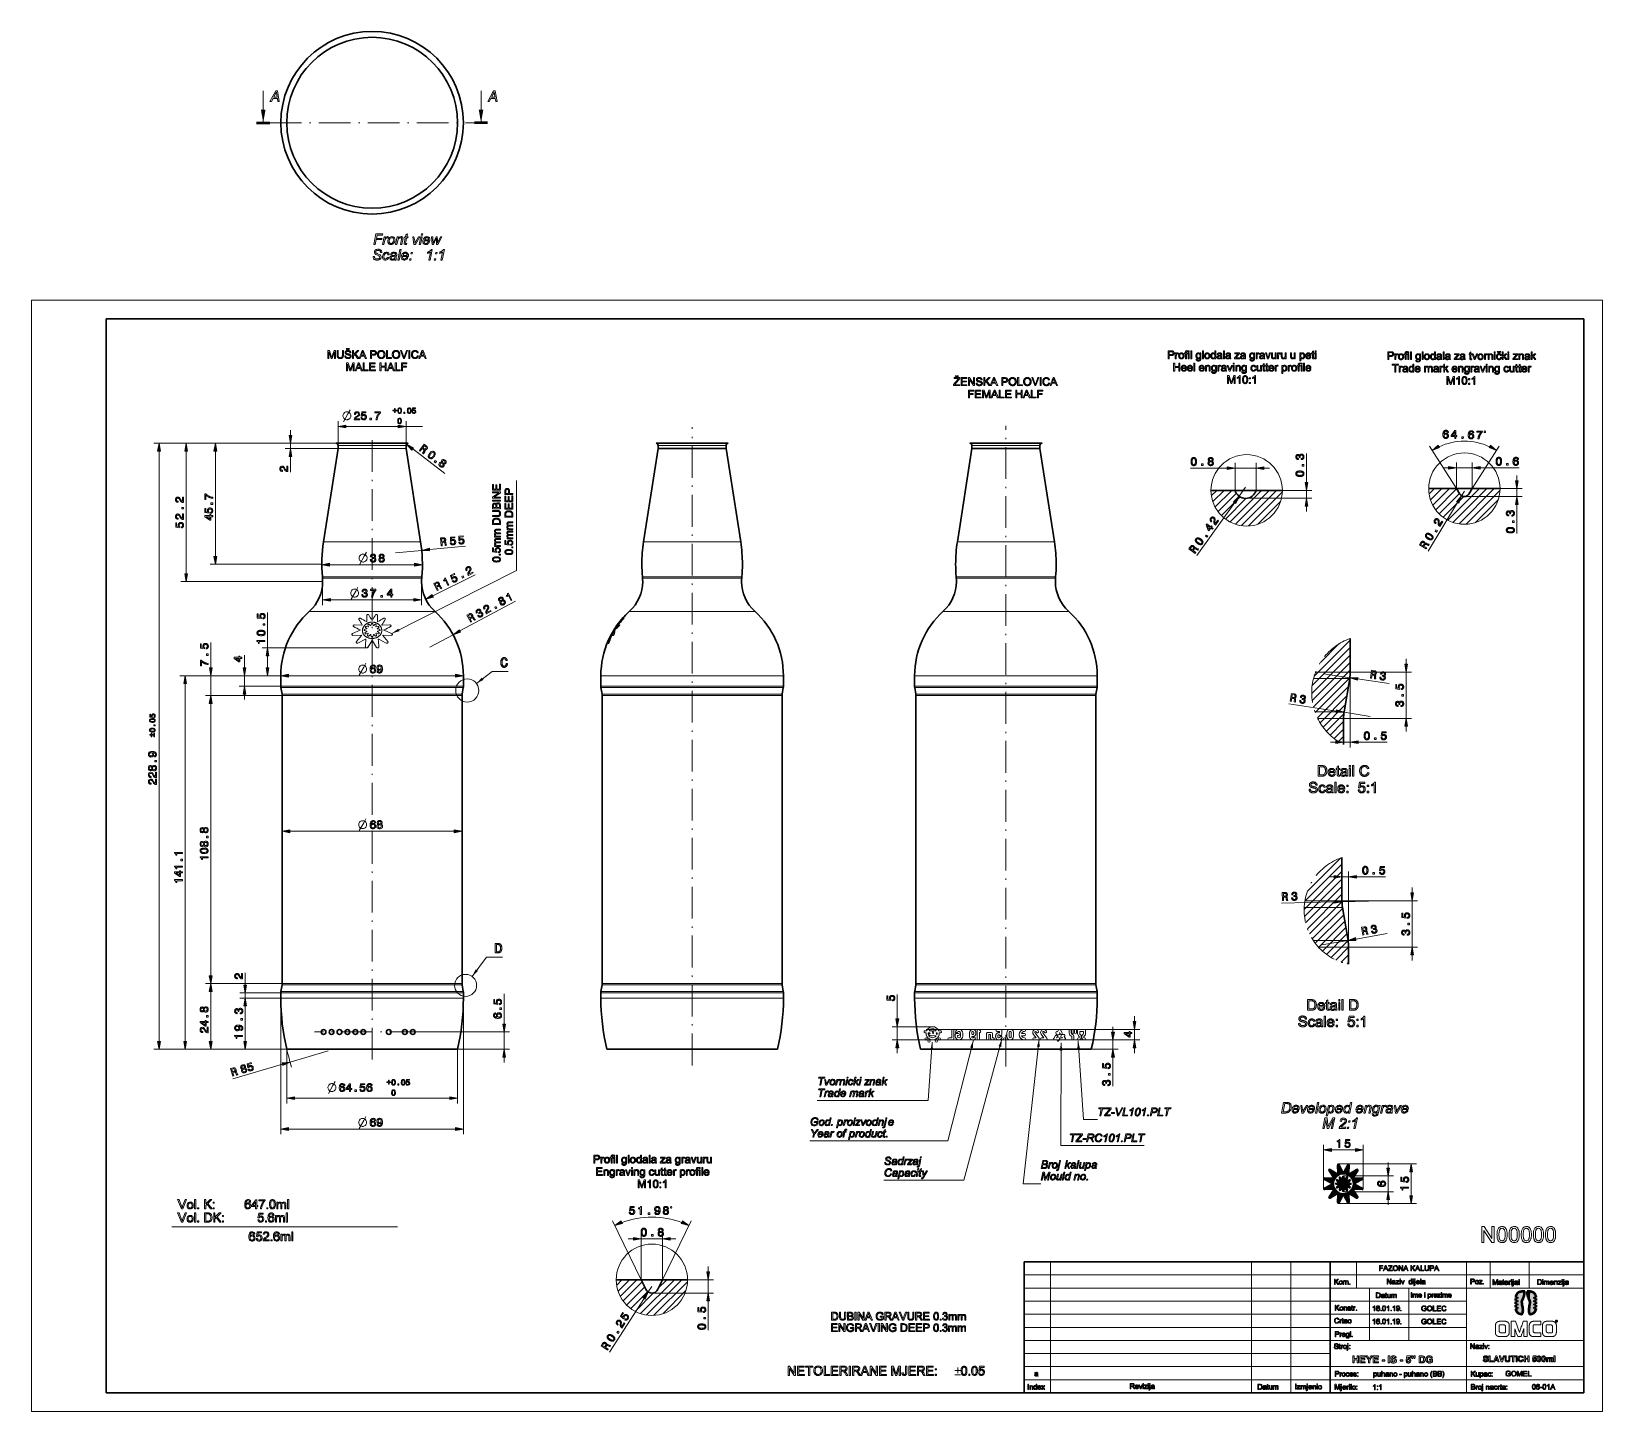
# Model space of a CAD drawing. Extents: x 0 to 594, y 0 to 521.
import ezdxf

# ---------------------------------------------------------------- set-up
doc = ezdxf.new("R2010")
doc.units = 0
doc.linetypes.add('DASHDOT', pattern=[18.5, 12, -3, 0.5, -3])
doc.linetypes.add('DASHED', pattern=[15, 12, -3])

msp = doc.modelspace()

# ---------------------------------------------------------------- linework, layer by layer
at = {"color": 7, "lineweight": 13, "ltscale": 0.3}
for p, q in [((87.61, 486.9), (87.61, 498.9)), ((169.93, 486.9), (169.93, 498.9))]:
    msp.add_line(p, q, dxfattribs=at)
at = {"color": 7, "lineweight": 50, "ltscale": 0.125}
for p, q in [((85.11, 486.9), (90.11, 486.9)), ((172.43, 486.9), (167.43, 486.9))]:
    msp.add_line(p, q, dxfattribs=at)
at = {"color": 7, "linetype": 'DASHDOT', "lineweight": 13}
for p, q in [((90.11, 486.9), (167.43, 486.9)), ((249.72, 130.8), (249.72, 371.89)), ((368.31, 130.35), (368.31, 372.34)), ((128.77, 366.99), (128.77, 131.69)), ((147.38, 143.4), (106.93, 143.4))]:
    msp.add_line(p, q, dxfattribs=at)
at = {"color": 7, "lineweight": 13}
for p, q in [((593.82, 419.91), (0, 419.91)), ((0, 419.91), (0, 0)), ((593.82, 0), (593.82, 419.91)), ((115.12, 365.8), (46.23, 365.8)), ((48.23, 139.85), (48.23, 362.84)), ((115.12, 365.8), (56.45, 365.8)), ((58.45, 316.55), (58.45, 362.84)), ((115.12, 365.8), (67.52, 365.8)), ((69.52, 323.05), (69.52, 362.84)), ((115.92, 363.8), (95.88, 363.8)), ((140.04, 365), (115.92, 365)), ((140.04, 363.8), (115.92, 363.8)), ((381.16, 365), (357.04, 365)), ((454.77, 343.38), (440.52, 323.36)), ((144.87, 328.57), (110.42, 328.57)), ((258.51, 328.57), (231.38, 328.57)), ((386.66, 328.57), (352.22, 328.57)), ((109.77, 320.1), (67.52, 320.1)), ((145.26, 315.37), (109.97, 315.37)), ((145.23, 314.9), (110.01, 314.9)), ((112.72, 319.95), (144.81, 319.95)), ((258.73, 315.37), (230.92, 315.37)), ((258.71, 314.9), (230.96, 314.9)), ((387.11, 315.37), (351.82, 315.37)), ((387.07, 314.9), (351.85, 314.9)), ((110.07, 313.6), (56.45, 313.6)), ((113.02, 306.71), (144.51, 306.71)), ((161.98, 294.9), (182.95, 306.15)), ((149.57, 302.32), (105.06, 302.32)), ((261.08, 302.32), (226.02, 302.32)), ((392.02, 302.32), (347.51, 302.32)), ((126.67, 288.5), (87.27, 288.5)), ((483.89, 271.25), (498.44, 285.8)), ((484.07, 274.26), (498.44, 288.63)), ((484.09, 268.62), (498.44, 282.97)), ((498.44, 279.38), (498.44, 250.85)), ((498.44, 279.38), (521.56, 279.38)), ((94.27, 278), (56.08, 278)), ((58.08, 139.85), (58.08, 275.04)), ((127.07, 278), (65.79, 278)), ((159.04, 274), (94.27, 274)), ((159.01, 273.5), (94.31, 273.5)), ((97.22, 278), (160.31, 278)), ((266.26, 278), (215.22, 278)), ((266.26, 274), (215.22, 274)), ((266.24, 273.5), (215.26, 273.5)), ((402.81, 278), (338.04, 278)), ((402.81, 274), (338.04, 274)), ((402.77, 273.5), (338.07, 273.5)), ((94.77, 270.5), (65.76, 270.5)), ((94.77, 270.5), (65.79, 270.5)), ((67.76, 164.65), (67.76, 267.54)), ((158.64, 270.99), (94.73, 270.99)), ((158.61, 270.5), (94.77, 270.5)), ((266.04, 270.99), (215.68, 270.99)), ((266.02, 270.5), (215.72, 270.5)), ((402.35, 270.99), (338.44, 270.99)), ((402.31, 270.5), (338.48, 270.5)), ((495.94, 261.88), (521.56, 261.88)), ((97.72, 219.22), (159.81, 219.22)), ((481.02, 189.69), (495.33, 204)), ((497.83, 175.45), (497.83, 204.01)), ((481.17, 187.01), (495.33, 201.17)), ((495.33, 192.95), (523.89, 192.95)), ((497.83, 175.45), (523.89, 175.45)), ((94.77, 161.7), (65.76, 161.7)), ((94.77, 161.7), (65.76, 161.7)), ((158.64, 161.2), (94.73, 161.2)), ((158.61, 161.7), (94.77, 161.7)), ((266.04, 161.2), (215.68, 161.2)), ((266.02, 161.7), (215.72, 161.7)), ((402.35, 161.2), (338.44, 161.2)), ((402.31, 161.7), (338.48, 161.7)), ((159.04, 158.2), (94.27, 158.2)), ((94.27, 156.2), (94.27, 104.74)), ((159.04, 156.2), (94.27, 156.2)), ((159.01, 158.69), (94.31, 158.69)), ((163.27, 156.2), (163.27, 104.74)), ((266.26, 158.2), (215.22, 158.2)), ((266.26, 156.2), (215.22, 156.2)), ((266.24, 158.69), (215.26, 158.69)), ((402.81, 158.2), (338.04, 158.2)), ((402.81, 156.2), (338.04, 156.2)), ((402.77, 158.69), (338.07, 158.69)), ((338.19, 144.4), (398.78, 144.4)), ((96.49, 136.9), (46.23, 136.9)), ((96.49, 136.9), (56.08, 136.9)), ((96.49, 136.9), (65.76, 136.9)), ((96.49, 136.9), (96.49, 116.42)), ((161.05, 136.9), (161.05, 116.42)), ((338.19, 140.4), (398.78, 140.4)), ((99.44, 118.42), (158.09, 118.42)), ((97.22, 106.74), (160.31, 106.74)), ((493.96, 93.55), (523.5, 93.55)), ((493.96, 78.55), (523.5, 78.55)), ((230.51, 49.79), (219.65, 72.06)), ((238.51, 49.79), (249.36, 72.06)), ((385.12, 56.56), (385.12, 7.07)), ((461.19, 56.56), (461.19, 7.07)), ((476.04, 56.56), (476.04, 7.07)), ((542.36, 56.56), (542.36, 7.07)), ((375.22, 51.61), (586.75, 51.61)), ((586.75, 46.67), (375.22, 46.67)), ((375.22, 41.72), (542.36, 41.72)), ((375.22, 36.77), (542.36, 36.77)), ((375.22, 31.82), (542.36, 31.82)), ((375.22, 26.87), (586.75, 26.87)), ((490.89, 21.92), (375.22, 21.92)), ((375.22, 16.97), (586.75, 16.97)), ((375.22, 12.02), (586.75, 12.02)), ((0, 0), (593.82, 0))]:
    msp.add_line(p, q, dxfattribs=at)
at = {"color": 7, "lineweight": 30}
for p, q in [((586.75, 412.85), (28.28, 412.85)), ((28.28, 412.85), (28.28, 7.07)), ((586.75, 412.85), (586.75, 7.07)), ((115.92, 363.8), (110.42, 328.57)), ((142.42, 365.8), (115.12, 365.8)), ((141.62, 363.8), (147.11, 328.57)), ((236.87, 363.8), (231.38, 328.57)), ((256.26, 365.8), (236.07, 365.8)), ((262.57, 363.8), (268.06, 328.57)), ((355.46, 363.8), (349.97, 328.57)), ((381.95, 365.8), (356.33, 365.8)), ((381.16, 363.8), (357.04, 363.8)), ((381.16, 363.8), (386.66, 328.57)), ((445.81, 348.02), (472.78, 348.02)), ((528.09, 348.68), (555.07, 348.68)), ((94.77, 161.7), (94.77, 270.5)), ((162.77, 161.7), (162.77, 270.5)), ((215.72, 161.7), (215.72, 270.5)), ((283.72, 161.7), (283.72, 270.5)), ((334.31, 161.7), (334.31, 270.5)), ((402.31, 161.7), (402.31, 270.5)), ((161.05, 136.9), (96.49, 136.9)), ((265.2, 136.9), (217.44, 136.9)), ((400.59, 136.9), (339.98, 136.9)), ((375.22, 56.56), (586.75, 56.56)), ((375.22, 56.56), (375.22, 7.07)), ((490.89, 56.56), (490.89, 7.07)), ((221.02, 49.79), (247.99, 49.79)), ((28.28, 7.07), (586.75, 7.07))]:
    msp.add_line(p, q, dxfattribs=at)
at = {"color": 7, "lineweight": 13, "ltscale": 0.229788}
for p, q in [((115.92, 365), (115.92, 374.19)), ((141.62, 365), (141.62, 374.19))]:
    msp.add_line(p, q, dxfattribs=at)
at = {"color": 7, "lineweight": 13, "ltscale": 0.051139}
for p, q in [((97.88, 368.75), (97.88, 370.8)), ((519.56, 282.34), (519.56, 284.38)), ((490.33, 202.01), (492.38, 202.01)), ((80.83, 151.2), (80.83, 153.24)), ((327.27, 135.4), (327.27, 137.44)), ((512.75, 92), (512.75, 94.05)), ((512.75, 78.05), (512.75, 80.09))]:
    msp.add_line(p, q, dxfattribs=at)
at = {"color": 7, "lineweight": 13, "ltscale": 0.494779}
msp.add_line((118.87, 372.19), (138.66, 372.19), dxfattribs=at)
at = {"color": 7, "lineweight": 13, "ltscale": 0.153469}
msp.add_line((141.62, 372.19), (147.76, 372.19), dxfattribs=at)
at = {"color": 7, "lineweight": 13, "ltscale": 0.480853}
msp.add_line((115.12, 365.8), (95.88, 365.8), dxfattribs=at)
at = {"color": 7, "lineweight": 13, "ltscale": 0.05}
for p, q in [((97.88, 363.8), (97.88, 365.8)), ((80.83, 156.2), (80.83, 158.2))]:
    msp.add_line(p, q, dxfattribs=at)
at = {"color": 7, "lineweight": 30, "ltscale": 0.03}
for p, q in [((115.92, 363.8), (115.92, 365)), ((141.62, 363.8), (141.62, 365)), ((236.87, 363.8), (236.87, 365)), ((262.57, 363.8), (262.57, 365)), ((355.46, 363.8), (355.46, 365)), ((381.16, 363.8), (381.16, 365))]:
    msp.add_line(p, q, dxfattribs=at)
at = {"color": 7, "lineweight": 13, "ltscale": 0.039327}
for p, q in [((141.62, 365), (140.04, 365)), ((141.62, 363.8), (140.04, 363.8))]:
    msp.add_line(p, q, dxfattribs=at)
at = {"color": 7, "lineweight": 13, "ltscale": 0.382456}
msp.add_line((144.13, 363.69), (156.29, 354.4), dxfattribs=at)
at = {"color": 7, "linetype": 'DASHED', "lineweight": 13, "ltscale": 0.167235}
for p, q in [((243.56, 365), (236.87, 365)), ((243.56, 363.8), (236.87, 363.8))]:
    msp.add_line(p, q, dxfattribs=at)
at = {"color": 7, "lineweight": 13, "ltscale": 0.475266}
msp.add_line((255.88, 365), (236.87, 365), dxfattribs=at)
at = {"color": 7, "lineweight": 30, "ltscale": 0.475266}
msp.add_line((255.88, 363.8), (236.87, 363.8), dxfattribs=at)
at = {"color": 7, "linetype": 'DASHED', "lineweight": 13, "ltscale": 0.475265}
for p, q in [((262.57, 365), (243.56, 365)), ((262.57, 363.8), (243.56, 363.8))]:
    msp.add_line(p, q, dxfattribs=at)
at = {"color": 7, "lineweight": 13, "ltscale": 0.167234}
msp.add_line((262.57, 365), (255.88, 365), dxfattribs=at)
at = {"color": 7, "lineweight": 30, "ltscale": 0.167234}
msp.add_line((262.57, 363.8), (255.88, 363.8), dxfattribs=at)
at = {"color": 7, "lineweight": 30, "ltscale": 0.177647}
msp.add_line((263.37, 365.8), (256.26, 365.8), dxfattribs=at)
at = {"color": 7, "lineweight": 30, "ltscale": 0.040387}
msp.add_line((356.33, 365.8), (354.72, 365.8), dxfattribs=at)
at = {"color": 7, "linetype": 'DASHED', "lineweight": 13}
for p, q in [((379.59, 365), (355.46, 365)), ((379.59, 363.8), (355.46, 363.8)), ((268.06, 328.57), (240.93, 328.57)), ((384.41, 328.57), (349.97, 328.57)), ((268.52, 315.37), (240.71, 315.37)), ((268.48, 314.9), (240.73, 314.9)), ((384.81, 315.37), (349.52, 315.37)), ((384.77, 314.9), (349.56, 314.9)), ((273.42, 302.32), (238.36, 302.32)), ((389.11, 302.32), (344.61, 302.32)), ((284.22, 278), (233.18, 278)), ((284.22, 274), (233.18, 274)), ((284.18, 273.5), (233.2, 273.5)), ((398.59, 278), (333.81, 278)), ((398.59, 274), (333.81, 274)), ((398.55, 273.5), (333.85, 273.5)), ((283.76, 270.99), (233.4, 270.99)), ((283.72, 270.5), (233.42, 270.5)), ((398.19, 270.99), (334.27, 270.99)), ((398.15, 270.5), (334.31, 270.5)), ((283.76, 161.2), (233.4, 161.2)), ((283.72, 161.7), (233.42, 161.7)), ((398.19, 161.2), (334.27, 161.2)), ((398.15, 161.7), (334.31, 161.7)), ((284.22, 158.2), (233.18, 158.2)), ((284.22, 156.2), (233.18, 156.2)), ((284.18, 158.69), (233.2, 158.69)), ((398.59, 158.2), (333.81, 158.2)), ((398.59, 156.2), (333.81, 156.2)), ((398.55, 158.69), (333.85, 158.69))]:
    msp.add_line(p, q, dxfattribs=at)
at = {"color": 7, "lineweight": 13, "ltscale": 0.039326}
msp.add_line((357.04, 365), (355.46, 365), dxfattribs=at)
at = {"color": 7, "lineweight": 30, "ltscale": 0.039326}
msp.add_line((357.04, 363.8), (355.46, 363.8), dxfattribs=at)
at = {"color": 7, "linetype": 'DASHED', "lineweight": 13, "ltscale": 0.039326}
for p, q in [((381.16, 365), (379.59, 365)), ((381.16, 363.8), (379.59, 363.8))]:
    msp.add_line(p, q, dxfattribs=at)
at = {"color": 7, "linetype": 'DASHED', "lineweight": 13, "ltscale": 0.000265503}
msp.add_line((381.96, 365.8), (381.95, 365.8), dxfattribs=at)
at = {"color": 7, "lineweight": 13, "ltscale": 0.475911}
for p, q in [((538.58, 348.68), (528.4, 364.77)), ((544.58, 348.68), (554.76, 364.77))]:
    msp.add_line(p, q, dxfattribs=at)
at = {"color": 7, "lineweight": 13, "ltscale": 0.149105}
msp.add_line((97.88, 354.88), (97.88, 360.84), dxfattribs=at)
at = {"color": 5, "lineweight": 13, "ltscale": 0.348214}
msp.add_line((438.02, 356.43), (451.94, 356.43), dxfattribs=at)
at = {"color": 5, "lineweight": 13, "ltscale": 0.260472}
for p, q in [((454.9, 348.02), (454.9, 358.43)), ((462.9, 348.02), (462.9, 358.43))]:
    msp.add_line(p, q, dxfattribs=at)
at = {"color": 5, "lineweight": 13, "ltscale": 0.2}
for p, q in [((454.9, 356.43), (462.9, 356.43)), ((230.51, 65.28), (238.51, 65.28))]:
    msp.add_line(p, q, dxfattribs=at)
at = {"color": 5, "lineweight": 13, "ltscale": 0.051139}
for p, q in [((465.85, 356.43), (467.9, 356.43)), ((561.44, 351.64), (561.44, 353.68)), ((481.89, 340.02), (481.89, 342.06)), ((416.95, 147.35), (416.95, 149.4)), ((408.77, 143.35), (408.77, 145.4)), ((416.95, 135.4), (416.95, 137.44)), ((178.67, 131.9), (178.67, 133.94)), ((225.51, 65.28), (227.55, 65.28)), ((241.46, 65.28), (243.51, 65.28)), ((255.81, 52.74), (255.81, 54.79))]:
    msp.add_line(p, q, dxfattribs=at)
at = {"color": 5, "lineweight": 13, "ltscale": 0.276097}
for p, q in [((481.89, 350.97), (481.89, 362.01)), ((561.44, 331.68), (561.44, 342.73)), ((408.77, 122.9), (408.77, 133.94)), ((255.81, 30.79), (255.81, 41.83))]:
    msp.add_line(p, q, dxfattribs=at)
at = {"color": 5, "lineweight": 13, "ltscale": 0.05114}
msp.add_line((533.58, 356.51), (535.63, 356.51), dxfattribs=at)
at = {"color": 5, "lineweight": 13, "ltscale": 0.245795}
for p, q in [((538.58, 348.68), (538.58, 358.51)), ((544.58, 348.68), (544.58, 358.51))]:
    msp.add_line(p, q, dxfattribs=at)
at = {"color": 5, "lineweight": 13, "ltscale": 0.15}
msp.add_line((538.58, 356.51), (544.58, 356.51), dxfattribs=at)
at = {"color": 5, "lineweight": 13, "ltscale": 0.369221}
msp.add_line((547.53, 356.51), (562.3, 356.51), dxfattribs=at)
at = {"color": 7, "lineweight": 13, "ltscale": 0.069905}
for p, q in [((446, 346.04), (447.98, 348.02)), ((528.29, 346.71), (530.27, 348.68)), ((221.21, 47.81), (223.19, 49.79))]:
    msp.add_line(p, q, dxfattribs=at)
at = {"color": 7, "lineweight": 13, "ltscale": 0.150263}
for p, q in [((446.56, 343.77), (450.81, 348.02)), ((528.84, 344.43), (533.09, 348.68)), ((221.77, 45.54), (226.02, 49.79))]:
    msp.add_line(p, q, dxfattribs=at)
at = {"color": 7, "lineweight": 13, "ltscale": 0.22028}
for p, q in [((447.41, 341.79), (453.64, 348.02)), ((529.69, 342.45), (535.92, 348.68))]:
    msp.add_line(p, q, dxfattribs=at)
at = {"color": 7, "lineweight": 13, "ltscale": 0.244337}
msp.add_line((448.48, 340.03), (455.4, 346.94), dxfattribs=at)
at = {"color": 7, "lineweight": 13, "ltscale": 0.250552}
msp.add_line((449.76, 338.48), (456.85, 345.57), dxfattribs=at)
at = {"color": 7, "lineweight": 13, "ltscale": 0.276849}
msp.add_line((451.31, 337.2), (459.14, 345.04), dxfattribs=at)
at = {"color": 7, "lineweight": 13, "ltscale": 0.420281}
for p, q in [((453.07, 336.13), (464.95, 348.02)), ((535.35, 336.8), (547.24, 348.68))]:
    msp.add_line(p, q, dxfattribs=at)
at = {"color": 7, "lineweight": 13, "ltscale": 0.450264}
msp.add_line((455.05, 335.28), (467.78, 348.02), dxfattribs=at)
at = {"color": 7, "lineweight": 13, "ltscale": 0.104166}
msp.add_line((458.9, 349.18), (456.48, 345.79), dxfattribs=at)
at = {"color": 7, "lineweight": 13, "ltscale": 0.469905}
for p, q in [((457.32, 334.72), (470.61, 348.02)), ((232.53, 36.5), (245.82, 49.79))]:
    msp.add_line(p, q, dxfattribs=at)
at = {"color": 5, "lineweight": 13}
for p, q in [((458.9, 345.02), (483.89, 345.02)), ((541.58, 345.68), (563.44, 345.68)), ((539.01, 343.45), (527.87, 325.1)), ((147.38, 143.4), (180.67, 143.4)), ((398.78, 144.4), (418.95, 144.4)), ((398.78, 140.4), (418.95, 140.4)), ((231.55, 42.7), (218.47, 22.41)), ((234.51, 44.79), (257.81, 44.79))]:
    msp.add_line(p, q, dxfattribs=at)
at = {"color": 7, "lineweight": 13, "ltscale": 0.448509}
for p, q in [((460.02, 334.6), (472.71, 347.29)), ((542.31, 335.27), (554.99, 347.95)), ((235.23, 36.37), (247.92, 49.06))]:
    msp.add_line(p, q, dxfattribs=at)
at = {"color": 5, "lineweight": 13, "ltscale": 0.277723}
msp.add_line((472.78, 348.02), (483.89, 348.02), dxfattribs=at)
at = {"color": 5, "lineweight": 13, "ltscale": 0.075}
for p, q in [((481.89, 345.02), (481.89, 348.02)), ((561.44, 345.68), (561.44, 348.68))]:
    msp.add_line(p, q, dxfattribs=at)
at = {"color": 7, "lineweight": 13, "ltscale": 0.278503}
msp.add_line((530.77, 340.7), (538.65, 348.58), dxfattribs=at)
at = {"color": 7, "lineweight": 13, "ltscale": 0.27219}
msp.add_line((532.04, 339.15), (539.74, 346.85), dxfattribs=at)
at = {"color": 7, "lineweight": 13, "ltscale": 0.276511}
msp.add_line((533.6, 337.87), (541.42, 345.69), dxfattribs=at)
at = {"color": 7, "lineweight": 13, "ltscale": 0.450263}
for p, q in [((537.33, 335.95), (550.07, 348.68)), ((230.26, 37.05), (242.99, 49.79))]:
    msp.add_line(p, q, dxfattribs=at)
at = {"color": 7, "lineweight": 30, "ltscale": 0.061238}
for p, q in [((539.89, 346.61), (538.58, 348.68)), ((543.27, 346.61), (544.58, 348.68))]:
    msp.add_line(p, q, dxfattribs=at)
at = {"color": 7, "lineweight": 13, "ltscale": 0.469906}
msp.add_line((539.6, 335.39), (552.89, 348.68), dxfattribs=at)
at = {"color": 5, "lineweight": 13, "ltscale": 0.05}
msp.add_line((541.58, 347.68), (540.54, 345.97), dxfattribs=at)
at = {"color": 7, "lineweight": 13, "ltscale": 0.300986}
msp.add_line((545.81, 335.94), (554.32, 344.45), dxfattribs=at)
at = {"color": 5, "lineweight": 13, "ltscale": 0.209479}
msp.add_line((555.07, 348.68), (563.44, 348.68), dxfattribs=at)
at = {"color": 7, "lineweight": 13, "ltscale": 0.300985}
for p, q in [((463.52, 335.27), (472.04, 343.79)), ((238.73, 37.05), (247.25, 45.56))]:
    msp.add_line(p, q, dxfattribs=at)
at = {"color": 7, "lineweight": 13, "ltscale": 0.056138}
for p, q in [((147.11, 328.57), (144.87, 328.57)), ((352.22, 328.57), (349.97, 328.57))]:
    msp.add_line(p, q, dxfattribs=at)
at = {"color": 7, "lineweight": 13, "ltscale": 0.340531}
msp.add_line((150.46, 325.64), (164.02, 326.94), dxfattribs=at)
at = {"color": 7, "linetype": 'DASHED', "lineweight": 13, "ltscale": 0.238725}
msp.add_line((240.93, 328.57), (231.38, 328.57), dxfattribs=at)
at = {"color": 7, "lineweight": 13, "ltscale": 0.238725}
msp.add_line((268.06, 328.57), (258.51, 328.57), dxfattribs=at)
at = {"color": 7, "linetype": 'DASHED', "lineweight": 13, "ltscale": 0.056138}
msp.add_line((386.66, 328.57), (384.41, 328.57), dxfattribs=at)
at = {"color": 7, "lineweight": 13, "ltscale": 0.25}
for p, q in [((137.56, 324.4), (147.52, 325.36)), ((150.56, 288.77), (159.37, 293.5))]:
    msp.add_line(p, q, dxfattribs=at)
at = {"color": 7, "lineweight": 13, "ltscale": 0.053725}
for p, q in [((109.77, 320.1), (109.77, 317.95)), ((147.77, 320.1), (147.77, 317.95))]:
    msp.add_line(p, q, dxfattribs=at)
at = {"color": 7, "lineweight": 30, "ltscale": 0.011726}
for p, q in [((110.01, 314.9), (109.97, 315.37)), ((147.52, 314.9), (147.56, 315.37)), ((230.96, 314.9), (230.92, 315.37)), ((349.56, 314.9), (349.52, 315.37)), ((387.07, 314.9), (387.11, 315.37))]:
    msp.add_line(p, q, dxfattribs=at)
at = {"color": 7, "lineweight": 13, "ltscale": 0.057402}
for p, q in [((147.52, 314.9), (145.23, 314.9)), ((351.85, 314.9), (349.56, 314.9))]:
    msp.add_line(p, q, dxfattribs=at)
at = {"color": 7, "lineweight": 13, "ltscale": 0.057526}
for p, q in [((147.56, 315.37), (145.26, 315.37)), ((351.82, 315.37), (349.52, 315.37))]:
    msp.add_line(p, q, dxfattribs=at)
at = {"color": 7, "lineweight": 13, "ltscale": 0.446069}
msp.add_line((151.68, 308.2), (167.69, 316.06), dxfattribs=at)
at = {"color": 7, "linetype": 'DASHED', "lineweight": 13, "ltscale": 0.244625}
msp.add_line((240.71, 315.37), (230.92, 315.37), dxfattribs=at)
at = {"color": 7, "linetype": 'DASHED', "lineweight": 13, "ltscale": 0.2441}
msp.add_line((240.73, 314.9), (230.96, 314.9), dxfattribs=at)
at = {"color": 7, "lineweight": 13, "ltscale": 0.244101}
msp.add_line((268.48, 314.9), (258.71, 314.9), dxfattribs=at)
at = {"color": 7, "lineweight": 13, "ltscale": 0.244624}
msp.add_line((268.52, 315.37), (258.73, 315.37), dxfattribs=at)
at = {"color": 7, "lineweight": 30, "ltscale": 0.011725}
msp.add_line((268.48, 314.9), (268.52, 315.37), dxfattribs=at)
at = {"color": 7, "linetype": 'DASHED', "lineweight": 13, "ltscale": 0.057402}
msp.add_line((387.07, 314.9), (384.77, 314.9), dxfattribs=at)
at = {"color": 7, "linetype": 'DASHED', "lineweight": 13, "ltscale": 0.057526}
msp.add_line((387.11, 315.37), (384.81, 315.37), dxfattribs=at)
at = {"color": 7, "lineweight": 13, "ltscale": 0.222242}
for p, q in [((110.07, 313.6), (110.07, 304.71)), ((147.47, 313.6), (147.47, 304.71))]:
    msp.add_line(p, q, dxfattribs=at)
at = {"color": 7, "lineweight": 13, "ltscale": 0.333616}
msp.add_line((89.27, 288.5), (89.27, 301.85), dxfattribs=at)
at = {"color": 7, "lineweight": 13, "ltscale": 0.07146}
for p, q in [((124.94, 297.1), (122.09, 297.2)), ((132.59, 297.1), (135.45, 297.2))]:
    msp.add_line(p, q, dxfattribs=at)
at = {"color": 7, "lineweight": 13, "ltscale": 0.014872}
for p, q in [((127.38, 296.57), (127.2, 297.14)), ((130.16, 296.57), (130.34, 297.14))]:
    msp.add_line(p, q, dxfattribs=at)
at = {"color": 7, "lineweight": 13, "ltscale": 0.015796}
for p, q in [((128.16, 296.95), (127.7, 297.38)), ((129.38, 296.95), (129.84, 297.38))]:
    msp.add_line(p, q, dxfattribs=at)
at = {"color": 7, "lineweight": 13, "ltscale": 0.014821}
for p, q in [((128.32, 296.99), (128.49, 297.56)), ((129.21, 296.99), (129.05, 297.56))]:
    msp.add_line(p, q, dxfattribs=at)
at = {"color": 7, "lineweight": 13, "ltscale": 0.07254}
for p, q in [((152.47, 302.32), (149.57, 302.32)), ((347.51, 302.32), (344.61, 302.32))]:
    msp.add_line(p, q, dxfattribs=at)
at = {"color": 7, "linetype": 'DASHED', "lineweight": 13, "ltscale": 0.005836}
msp.add_line((221.69, 297.56), (221.83, 297.75), dxfattribs=at)
at = {"color": 7, "lineweight": 30, "ltscale": 0.005836}
msp.add_line((221.83, 297.75), (221.69, 297.56), dxfattribs=at)
at = {"color": 7, "linetype": 'DASHED', "lineweight": 13, "ltscale": 0.001532}
msp.add_line((222.8, 298.97), (222.76, 298.92), dxfattribs=at)
at = {"color": 7, "lineweight": 30, "ltscale": 0.001532}
msp.add_line((222.76, 298.92), (222.8, 298.97), dxfattribs=at)
at = {"color": 7, "linetype": 'DASHED', "lineweight": 13, "ltscale": 0.308475}
msp.add_line((238.36, 302.32), (226.02, 302.32), dxfattribs=at)
at = {"color": 7, "lineweight": 13, "ltscale": 0.308475}
msp.add_line((273.42, 302.32), (261.08, 302.32), dxfattribs=at)
at = {"color": 7, "linetype": 'DASHED', "lineweight": 13, "ltscale": 0.07254}
msp.add_line((392.02, 302.32), (389.11, 302.32), dxfattribs=at)
at = {"color": 7, "lineweight": 13, "ltscale": 0.077081}
for p, q in [((124.22, 295.18), (121.38, 293.97)), ((133.32, 295.18), (136.15, 293.97))]:
    msp.add_line(p, q, dxfattribs=at)
at = {"color": 7, "lineweight": 13, "ltscale": 0.078118}
for p, q in [((124.63, 293.37), (121.51, 293.25)), ((132.9, 293.37), (136.03, 293.25))]:
    msp.add_line(p, q, dxfattribs=at)
at = {"color": 7, "lineweight": 13, "ltscale": 0.075079}
for p, q in [((124.72, 293.21), (122.83, 290.88)), ((132.81, 293.21), (134.7, 290.88))]:
    msp.add_line(p, q, dxfattribs=at)
at = {"color": 7, "lineweight": 13, "ltscale": 0.080176}
for p, q in [((126.25, 291.84), (123.42, 290.34)), ((131.28, 291.84), (134.11, 290.34))]:
    msp.add_line(p, q, dxfattribs=at)
at = {"color": 7, "lineweight": 13, "ltscale": 0.017849}
for p, q in [((126.69, 294.88), (125.99, 295.02)), ((130.84, 294.88), (131.54, 295.02))]:
    msp.add_line(p, q, dxfattribs=at)
at = {"color": 7, "lineweight": 13, "ltscale": 0.017955}
for p, q in [((126.72, 295.66), (126.02, 295.52)), ((130.81, 295.66), (131.51, 295.52))]:
    msp.add_line(p, q, dxfattribs=at)
at = {"color": 7, "lineweight": 13, "ltscale": 0.017483}
for p, q in [((126.73, 294.73), (126.18, 294.3)), ((130.8, 294.73), (131.36, 294.3))]:
    msp.add_line(p, q, dxfattribs=at)
at = {"color": 7, "lineweight": 13, "ltscale": 0.01616}
for p, q in [((126.78, 295.8), (126.28, 296.22)), ((130.76, 295.8), (131.26, 296.22))]:
    msp.add_line(p, q, dxfattribs=at)
at = {"color": 7, "lineweight": 13, "ltscale": 0.018473}
for p, q in [((127.18, 294.04), (126.46, 293.86)), ((130.36, 294.04), (131.08, 293.86))]:
    msp.add_line(p, q, dxfattribs=at)
at = {"color": 7, "lineweight": 13, "ltscale": 0.017153}
for p, q in [((127.25, 296.47), (126.59, 296.64)), ((130.28, 296.47), (130.94, 296.64))]:
    msp.add_line(p, q, dxfattribs=at)
at = {"color": 7, "lineweight": 13, "ltscale": 0.016298}
for p, q in [((127.3, 293.93), (127.07, 293.32)), ((130.23, 293.93), (130.47, 293.32))]:
    msp.add_line(p, q, dxfattribs=at)
at = {"color": 7, "lineweight": 13, "ltscale": 0.017492}
for p, q in [((128.11, 293.53), (127.59, 293.06)), ((129.42, 293.53), (129.94, 293.06))]:
    msp.add_line(p, q, dxfattribs=at)
at = {"color": 7, "lineweight": 13, "ltscale": 0.016166}
for p, q in [((128.29, 293.49), (128.46, 292.86)), ((129.24, 293.49), (129.08, 292.86))]:
    msp.add_line(p, q, dxfattribs=at)
at = {"color": 7, "lineweight": 30, "ltscale": 0.001528}
msp.add_line((218.01, 291.24), (218.04, 291.3), dxfattribs=at)
at = {"color": 7, "linetype": 'DASHED', "lineweight": 13, "ltscale": 0.001528}
msp.add_line((218.04, 291.3), (218.01, 291.24), dxfattribs=at)
at = {"color": 7, "lineweight": 30, "ltscale": 0.005874}
msp.add_line((218.78, 292.86), (218.68, 292.65), dxfattribs=at)
at = {"color": 7, "linetype": 'DASHED', "lineweight": 13, "ltscale": 0.005874}
msp.add_line((218.68, 292.65), (218.78, 292.86), dxfattribs=at)
at = {"color": 7, "lineweight": 13, "ltscale": 0.481256}
msp.add_line((484.83, 277.85), (498.44, 291.46), dxfattribs=at)
at = {"color": 7, "lineweight": 30, "ltscale": 0.31689}
msp.add_line((498.44, 279.38), (498.44, 292.06), dxfattribs=at)
at = {"color": 7, "lineweight": 13, "ltscale": 0.238515}
msp.add_line((67.79, 280.95), (67.79, 290.49), dxfattribs=at)
at = {"color": 7, "lineweight": 13, "ltscale": 0.120219}
msp.add_line((80.54, 280.95), (80.54, 285.76), dxfattribs=at)
at = {"color": 7, "lineweight": 13, "ltscale": 0.114903}
msp.add_line((89.27, 280.95), (89.27, 285.55), dxfattribs=at)
at = {"color": 7, "lineweight": 13, "ltscale": 0.246368}
msp.add_line((487.21, 283.05), (494.18, 290.02), dxfattribs=at)
at = {"color": 7, "lineweight": 13, "ltscale": 0.491676}
msp.add_line((484.54, 266.24), (498.44, 280.14), dxfattribs=at)
at = {"color": 7, "lineweight": 13, "ltscale": 0.327127}
msp.add_line((498.44, 279.38), (485.36, 279.38), dxfattribs=at)
at = {"color": 7, "lineweight": 13, "ltscale": 0.4375}
for p, q in [((519.56, 261.88), (519.56, 279.38)), ((521.89, 175.45), (521.89, 192.95))]:
    msp.add_line(p, q, dxfattribs=at)
at = {"color": 7, "lineweight": 13, "ltscale": 0.1875}
msp.add_line((67.79, 270.5), (67.79, 278), dxfattribs=at)
at = {"color": 7, "lineweight": 13, "ltscale": 0.393299}
for p, q in [((94.27, 278), (78.54, 278)), ((94.27, 274), (78.54, 274))]:
    msp.add_line(p, q, dxfattribs=at)
at = {"color": 7, "lineweight": 13, "ltscale": 0.1}
msp.add_line((80.54, 274), (80.54, 278), dxfattribs=at)
at = {"color": 7, "lineweight": 13, "ltscale": 0.174979}
msp.add_line((94.27, 278), (87.27, 278), dxfattribs=at)
at = {"color": 7, "lineweight": 30, "ltscale": 0.1}
for p, q in [((94.27, 274), (94.27, 278)), ((163.27, 274), (163.27, 278)), ((215.22, 274), (215.22, 278)), ((284.22, 274), (284.22, 278)), ((333.81, 274), (333.81, 278)), ((402.81, 274), (402.81, 278)), ((232.26, 46.19), (230.51, 49.79)), ((236.75, 46.19), (238.51, 49.79))]:
    msp.add_line(p, q, dxfattribs=at)
at = {"color": 7, "lineweight": 30, "ltscale": 0.063738}
for p, q in [((94.73, 270.99), (94.31, 273.5)), ((162.81, 270.99), (163.23, 273.5)), ((215.68, 270.99), (215.26, 273.5)), ((283.76, 270.99), (284.18, 273.5)), ((334.27, 270.99), (333.85, 273.5)), ((402.35, 270.99), (402.77, 273.5)), ((94.73, 161.2), (94.31, 158.69)), ((162.81, 161.2), (163.23, 158.69)), ((215.68, 161.2), (215.26, 158.69)), ((283.76, 161.2), (284.18, 158.69)), ((334.27, 161.2), (333.85, 158.69)), ((402.35, 161.2), (402.77, 158.69))]:
    msp.add_line(p, q, dxfattribs=at)
at = {"color": 7, "lineweight": 13, "ltscale": 0.10546}
for p, q in [((163.23, 273.5), (159.01, 273.5)), ((338.07, 273.5), (333.85, 273.5)), ((163.23, 158.69), (159.01, 158.69)), ((338.07, 158.69), (333.85, 158.69))]:
    msp.add_line(p, q, dxfattribs=at)
at = {"color": 7, "lineweight": 13, "ltscale": 0.105585}
for p, q in [((163.27, 274), (159.04, 274)), ((338.04, 278), (333.81, 278)), ((338.04, 274), (333.81, 274)), ((163.27, 158.2), (159.04, 158.2)), ((163.27, 156.2), (159.04, 156.2)), ((338.04, 158.2), (333.81, 158.2)), ((338.04, 156.2), (333.81, 156.2))]:
    msp.add_line(p, q, dxfattribs=at)
at = {"color": 7, "linetype": 'DASHED', "lineweight": 13, "ltscale": 0.448996}
for p, q in [((233.18, 278), (215.22, 278)), ((233.18, 274), (215.22, 274)), ((233.18, 158.2), (215.22, 158.2)), ((233.18, 156.2), (215.22, 156.2))]:
    msp.add_line(p, q, dxfattribs=at)
at = {"color": 7, "linetype": 'DASHED', "lineweight": 13, "ltscale": 0.448466}
for p, q in [((233.2, 273.5), (215.26, 273.5)), ((233.2, 158.69), (215.26, 158.69))]:
    msp.add_line(p, q, dxfattribs=at)
at = {"color": 7, "lineweight": 13, "ltscale": 0.448466}
for p, q in [((284.18, 273.5), (266.24, 273.5)), ((284.18, 158.69), (266.24, 158.69))]:
    msp.add_line(p, q, dxfattribs=at)
at = {"color": 7, "lineweight": 13, "ltscale": 0.448996}
for p, q in [((284.22, 278), (266.26, 278)), ((284.22, 274), (266.26, 274)), ((284.22, 158.2), (266.26, 158.2)), ((284.22, 156.2), (266.26, 156.2))]:
    msp.add_line(p, q, dxfattribs=at)
at = {"color": 7, "linetype": 'DASHED', "lineweight": 13, "ltscale": 0.10546}
for p, q in [((402.77, 273.5), (398.55, 273.5)), ((402.77, 158.69), (398.55, 158.69))]:
    msp.add_line(p, q, dxfattribs=at)
at = {"color": 7, "linetype": 'DASHED', "lineweight": 13, "ltscale": 0.105585}
for p, q in [((402.81, 278), (398.59, 278)), ((402.81, 274), (398.59, 274)), ((402.81, 158.2), (398.59, 158.2)), ((402.81, 156.2), (398.59, 156.2))]:
    msp.add_line(p, q, dxfattribs=at)
at = {"color": 7, "lineweight": 13, "ltscale": 0.341782}
msp.add_line((498.24, 276.92), (484.57, 276.92), dxfattribs=at)
at = {"color": 7, "lineweight": 13, "ltscale": 0.462069}
msp.add_line((485.21, 264.08), (498.27, 277.15), dxfattribs=at)
at = {"color": 7, "lineweight": 13, "ltscale": 0.412629}
msp.add_line((486.04, 262.09), (497.71, 273.76), dxfattribs=at)
at = {"color": 7, "lineweight": 13, "ltscale": 0.249999}
for p, q in [((488.39, 278.66), (498.29, 277.22)), ((487.76, 176.31), (497.61, 178.02))]:
    msp.add_line(p, q, dxfattribs=at)
at = {"color": 7, "lineweight": 30, "ltscale": 0.318689}
msp.add_line((496.15, 264.35), (498.24, 276.92), dxfattribs=at)
at = {"color": 7, "lineweight": 13, "ltscale": 0.30114}
msp.add_line((501.21, 276.79), (513.13, 275.05), dxfattribs=at)
at = {"color": 7, "lineweight": 13, "ltscale": 0.05114}
for p, q in [((67.79, 265.5), (67.79, 267.54)), ((80.54, 269), (80.54, 271.04)), ((519.56, 256.88), (519.56, 258.93)), ((490.94, 252.85), (492.99, 252.85))]:
    msp.add_line(p, q, dxfattribs=at)
at = {"color": 7, "lineweight": 13, "ltscale": 0.104055}
for p, q in [((162.77, 270.5), (158.61, 270.5)), ((338.48, 270.5), (334.31, 270.5)), ((162.77, 161.7), (158.61, 161.7)), ((338.48, 161.7), (334.31, 161.7))]:
    msp.add_line(p, q, dxfattribs=at)
at = {"color": 7, "lineweight": 13, "ltscale": 0.104179}
for p, q in [((162.81, 270.99), (158.64, 270.99)), ((338.44, 270.99), (334.27, 270.99)), ((162.81, 161.2), (158.64, 161.2)), ((338.44, 161.2), (334.27, 161.2))]:
    msp.add_line(p, q, dxfattribs=at)
at = {"color": 7, "linetype": 'DASHED', "lineweight": 13, "ltscale": 0.443018}
for p, q in [((233.4, 270.99), (215.68, 270.99)), ((233.4, 161.2), (215.68, 161.2))]:
    msp.add_line(p, q, dxfattribs=at)
at = {"color": 7, "linetype": 'DASHED', "lineweight": 13, "ltscale": 0.442488}
for p, q in [((233.42, 270.5), (215.72, 270.5)), ((233.42, 161.7), (215.72, 161.7))]:
    msp.add_line(p, q, dxfattribs=at)
at = {"color": 7, "lineweight": 13, "ltscale": 0.442489}
for p, q in [((283.72, 270.5), (266.02, 270.5)), ((283.72, 161.7), (266.02, 161.7))]:
    msp.add_line(p, q, dxfattribs=at)
at = {"color": 7, "lineweight": 13, "ltscale": 0.443018}
for p, q in [((283.76, 270.99), (266.04, 270.99)), ((283.76, 161.2), (266.04, 161.2))]:
    msp.add_line(p, q, dxfattribs=at)
at = {"color": 7, "linetype": 'DASHED', "lineweight": 13, "ltscale": 0.104055}
for p, q in [((402.31, 270.5), (398.15, 270.5)), ((402.31, 161.7), (398.15, 161.7))]:
    msp.add_line(p, q, dxfattribs=at)
at = {"color": 7, "linetype": 'DASHED', "lineweight": 13, "ltscale": 0.104179}
for p, q in [((402.35, 270.99), (398.19, 270.99)), ((402.35, 161.2), (398.19, 161.2))]:
    msp.add_line(p, q, dxfattribs=at)
at = {"color": 7, "lineweight": 13, "ltscale": 0.452789}
msp.add_line((493.2, 264.63), (475.3, 267.4), dxfattribs=at)
at = {"color": 7, "lineweight": 13, "ltscale": 0.357621}
msp.add_line((487.03, 260.25), (497.15, 270.36), dxfattribs=at)
at = {"color": 7, "lineweight": 13, "ltscale": 0.276168}
msp.add_line((496.15, 264.35), (485.1, 264.35), dxfattribs=at)
at = {"color": 7, "lineweight": 13, "ltscale": 0.245284}
msp.add_line((495.94, 261.88), (486.13, 261.88), dxfattribs=at)
at = {"color": 7, "lineweight": 13, "ltscale": 0.297421}
msp.add_line((488.17, 258.56), (496.58, 266.97), dxfattribs=at)
at = {"color": 7, "lineweight": 13, "ltscale": 0.233497}
msp.add_line((489.44, 257), (496.04, 263.6), dxfattribs=at)
at = {"color": 7, "lineweight": 30, "ltscale": 0.246409}
msp.add_line((495.94, 252.03), (495.94, 261.88), dxfattribs=at)
at = {"color": 7, "lineweight": 13, "ltscale": 0.250001}
for p, q in [((506, 262.65), (496.12, 264.18)), ((505.34, 192.84), (495.34, 192.61))]:
    msp.add_line(p, q, dxfattribs=at)
at = {"color": 7, "lineweight": 13, "ltscale": 0.18036}
msp.add_line((490.84, 255.57), (495.94, 260.67), dxfattribs=at)
at = {"color": 7, "lineweight": 13, "ltscale": 0.126326}
msp.add_line((492.37, 254.27), (495.94, 257.85), dxfattribs=at)
at = {"color": 7, "lineweight": 13, "ltscale": 0.067364}
msp.add_line((494.04, 253.11), (495.94, 255.02), dxfattribs=at)
at = {"color": 7, "lineweight": 13, "ltscale": 0.003707}
msp.add_line((495.84, 252.08), (495.94, 252.19), dxfattribs=at)
at = {"color": 7, "lineweight": 13, "ltscale": 0.0625}
for p, q in [((495.94, 252.85), (498.44, 252.85)), ((495.33, 202.01), (497.83, 202.01))]:
    msp.add_line(p, q, dxfattribs=at)
at = {"color": 7, "lineweight": 13, "ltscale": 0.276098}
msp.add_line((501.4, 252.85), (512.44, 252.85), dxfattribs=at)
at = {"color": 7, "lineweight": 13, "ltscale": 0.439789}
msp.add_line((482.27, 196.59), (494.71, 209.03), dxfattribs=at)
at = {"color": 7, "lineweight": 30, "ltscale": 0.407657}
msp.add_line((495.33, 192.95), (495.33, 209.26), dxfattribs=at)
at = {"color": 7, "lineweight": 13, "ltscale": 0.49663}
msp.add_line((481.29, 192.78), (495.33, 206.83), dxfattribs=at)
at = {"color": 7, "lineweight": 13, "ltscale": 0.276097}
msp.add_line((500.79, 202.01), (511.83, 202.01), dxfattribs=at)
at = {"color": 7, "lineweight": 13, "ltscale": 0.485835}
msp.add_line((481.59, 184.6), (495.33, 198.34), dxfattribs=at)
at = {"color": 7, "lineweight": 13, "ltscale": 0.051138}
for p, q in [((521.89, 195.91), (521.89, 197.95)), ((521.89, 170.45), (521.89, 172.5))]:
    msp.add_line(p, q, dxfattribs=at)
at = {"color": 7, "lineweight": 13, "ltscale": 0.496797}
msp.add_line((492.38, 192.54), (472.52, 192.08), dxfattribs=at)
at = {"color": 7, "lineweight": 13, "ltscale": 0.362532}
msp.add_line((495.54, 190.49), (481.04, 190.49), dxfattribs=at)
at = {"color": 7, "lineweight": 13, "ltscale": 0.350724}
msp.add_line((495.33, 192.95), (481.31, 192.95), dxfattribs=at)
at = {"color": 7, "lineweight": 13, "ltscale": 0.462634}
msp.add_line((482.25, 182.43), (495.33, 195.52), dxfattribs=at)
at = {"color": 7, "lineweight": 13, "ltscale": 0.433121}
msp.add_line((483.09, 180.44), (495.34, 192.69), dxfattribs=at)
at = {"color": 7, "lineweight": 13, "ltscale": 0.407258}
msp.add_line((484.08, 178.6), (495.6, 190.12), dxfattribs=at)
at = {"color": 7, "lineweight": 30, "ltscale": 0.318688}
msp.add_line((495.54, 190.49), (497.63, 177.92), dxfattribs=at)
at = {"color": 7, "lineweight": 13, "ltscale": 0.381304}
msp.add_line((485.22, 176.91), (496, 187.7), dxfattribs=at)
at = {"color": 7, "lineweight": 13, "ltscale": 0.349903}
msp.add_line((486.51, 175.38), (496.41, 185.27), dxfattribs=at)
at = {"color": 7, "lineweight": 13, "ltscale": 0.313748}
msp.add_line((487.94, 173.97), (496.81, 182.85), dxfattribs=at)
at = {"color": 7, "lineweight": 13, "ltscale": 0.272876}
msp.add_line((489.5, 172.71), (497.21, 180.42), dxfattribs=at)
at = {"color": 7, "lineweight": 13, "ltscale": 0.301139}
msp.add_line((500.52, 178.52), (512.39, 180.58), dxfattribs=at)
at = {"color": 7, "lineweight": 13, "ltscale": 0.328159}
msp.add_line((497.63, 177.92), (484.5, 177.92), dxfattribs=at)
at = {"color": 7, "lineweight": 13, "ltscale": 0.285225}
msp.add_line((497.83, 175.45), (486.43, 175.45), dxfattribs=at)
at = {"color": 7, "lineweight": 13, "ltscale": 0.227165}
msp.add_line((491.19, 171.57), (497.62, 178), dxfattribs=at)
at = {"color": 7, "lineweight": 13, "ltscale": 0.169789}
msp.add_line((493.03, 170.59), (497.83, 175.39), dxfattribs=at)
at = {"color": 7, "lineweight": 13, "ltscale": 0.09823}
msp.add_line((495.06, 169.78), (497.83, 172.56), dxfattribs=at)
at = {"color": 7, "lineweight": 30, "ltscale": 0.160916}
msp.add_line((497.83, 169.02), (497.83, 175.45), dxfattribs=at)
at = {"color": 7, "lineweight": 13, "ltscale": 0.020349}
msp.add_line((497.26, 169.16), (497.83, 169.73), dxfattribs=at)
at = {"color": 7, "lineweight": 13, "ltscale": 0.116125}
msp.add_line((80.83, 161.15), (80.83, 165.8), dxfattribs=at)
at = {"color": 7, "lineweight": 13, "ltscale": 0.472279}
msp.add_line((67.76, 139.85), (67.76, 158.74), dxfattribs=at)
at = {"color": 7, "lineweight": 13, "ltscale": 0.385992}
for p, q in [((94.27, 158.2), (78.83, 158.2)), ((94.27, 156.2), (78.83, 156.2)), ((94.27, 156.2), (78.83, 156.2))]:
    msp.add_line(p, q, dxfattribs=at)
at = {"color": 7, "lineweight": 30, "ltscale": 0.05}
for p, q in [((94.27, 156.2), (94.27, 158.2)), ((163.27, 156.2), (163.27, 158.2)), ((215.22, 156.2), (215.22, 158.2)), ((284.22, 156.2), (284.22, 158.2)), ((333.81, 156.2), (333.81, 158.2)), ((402.81, 156.2), (402.81, 158.2))]:
    msp.add_line(p, q, dxfattribs=at)
at = {"color": 5, "lineweight": 13, "ltscale": 0.285224}
msp.add_line((178.67, 146.35), (178.67, 157.76), dxfattribs=at)
at = {"color": 7, "lineweight": 13, "ltscale": 0.229313}
msp.add_line((327.27, 148.35), (327.27, 157.52), dxfattribs=at)
at = {"color": 7, "lineweight": 13, "ltscale": 0.334779}
msp.add_line((80.83, 139.85), (80.83, 153.24), dxfattribs=at)
at = {"color": 5, "lineweight": 13, "ltscale": 0.1625}
msp.add_line((178.67, 136.9), (178.67, 143.4), dxfattribs=at)
at = {"color": 7, "lineweight": 13, "ltscale": 0.384044}
msp.add_line((340.63, 145.4), (325.27, 145.4), dxfattribs=at)
at = {"color": 7, "lineweight": 13, "ltscale": 0.125}
msp.add_line((327.27, 140.4), (327.27, 145.4), dxfattribs=at)
at = {"color": 7, "lineweight": 13, "ltscale": 0.004687}
for p, q in [((337.36, 143.38), (337.36, 143.57)), ((343.91, 143.38), (343.91, 143.57))]:
    msp.add_line(p, q, dxfattribs=at)
at = {"color": 7, "lineweight": 13, "ltscale": 0.016583}
for p, q in [((338.34, 143.88), (337.67, 143.88)), ((343.6, 143.88), (342.93, 143.88))]:
    msp.add_line(p, q, dxfattribs=at)
at = {"color": 7, "lineweight": 13, "ltscale": 0.011689}
for p, q in [((338.14, 143.07), (337.67, 143.07)), ((343.13, 143.07), (343.6, 143.07))]:
    msp.add_line(p, q, dxfattribs=at)
at = {"color": 7, "lineweight": 13, "ltscale": 0.014944}
msp.add_line((339.55, 143.07), (338.96, 143.07), dxfattribs=at)
at = {"color": 7, "lineweight": 13, "ltscale": 0.021388}
msp.add_line((340.12, 143.88), (339.26, 143.88), dxfattribs=at)
at = {"color": 7, "lineweight": 13, "ltscale": 0.010106}
msp.add_line((339.55, 143.07), (339.67, 142.68), dxfattribs=at)
at = {"color": 7, "lineweight": 13, "ltscale": 0.019314}
msp.add_line((340.42, 143.66), (340.64, 142.92), dxfattribs=at)
at = {"color": 7, "lineweight": 13, "ltscale": 0.011918}
msp.add_line((340.82, 143.48), (340.97, 143.02), dxfattribs=at)
at = {"color": 7, "lineweight": 13, "ltscale": 0.02204}
msp.add_line((342.01, 143.88), (341.12, 143.88), dxfattribs=at)
at = {"color": 7, "lineweight": 13, "ltscale": 0.019275}
msp.add_line((342, 143.07), (342.22, 142.33), dxfattribs=at)
at = {"color": 7, "lineweight": 13, "ltscale": 0.007897}
msp.add_line((342.31, 143.07), (342, 143.07), dxfattribs=at)
at = {"color": 7, "lineweight": 13, "ltscale": 0.07}
msp.add_line((347.86, 144), (347.86, 141.2), dxfattribs=at)
at = {"color": 7, "lineweight": 13, "ltscale": 0.08}
for p, q in [((348.66, 144), (348.66, 140.8)), ((357.5, 144), (357.5, 140.8))]:
    msp.add_line(p, q, dxfattribs=at)
at = {"color": 7, "lineweight": 13, "ltscale": 0.020501}
msp.add_line((350.39, 142.83), (349.57, 142.83), dxfattribs=at)
at = {"color": 7, "lineweight": 13, "ltscale": 0.029454}
for p, q in [((351.19, 142.99), (351.19, 141.81)), ((351.99, 142.99), (351.99, 141.81))]:
    msp.add_line(p, q, dxfattribs=at)
at = {"color": 7, "lineweight": 13, "ltscale": 0.035063}
msp.add_line((354.58, 143.02), (354.58, 141.61), dxfattribs=at)
at = {"color": 7, "lineweight": 13, "ltscale": 0.016781}
msp.add_line((358.17, 144.29), (358.67, 143.84), dxfattribs=at)
at = {"color": 7, "lineweight": 13, "ltscale": 0.058971}
msp.add_line((358.3, 143.15), (358.3, 140.8), dxfattribs=at)
at = {"color": 7, "lineweight": 13, "ltscale": 0.050007}
msp.add_line((361.01, 142.8), (361.01, 140.8), dxfattribs=at)
at = {"color": 7, "lineweight": 13, "ltscale": 0.035481}
msp.add_line((361.41, 143.2), (362.83, 143.2), dxfattribs=at)
at = {"color": 7, "lineweight": 13, "ltscale": 0.036552}
msp.add_line((363.23, 142.8), (363.23, 141.33), dxfattribs=at)
at = {"color": 7, "lineweight": 13, "ltscale": 0.03393}
msp.add_line((364.97, 144.4), (366.33, 144.4), dxfattribs=at)
at = {"color": 7, "lineweight": 13, "ltscale": 0.02393}
msp.add_line((364.97, 143.6), (365.93, 143.6), dxfattribs=at)
at = {"color": 7, "lineweight": 13, "ltscale": 0.012261}
msp.add_line((365.93, 143.6), (365.93, 143.11), dxfattribs=at)
at = {"color": 7, "lineweight": 13, "ltscale": 0.040172}
msp.add_line((366.73, 144), (366.73, 142.39), dxfattribs=at)
at = {"color": 7, "lineweight": 13, "ltscale": 0.038042}
for p, q in [((368.68, 141.64), (368.68, 143.16)), ((369.48, 141.64), (369.48, 143.16)), ((370.35, 143.16), (370.35, 141.64)), ((371.15, 143.16), (371.15, 141.64))]:
    msp.add_line(p, q, dxfattribs=at)
at = {"color": 7, "lineweight": 13, "ltscale": 0.028165}
for p, q in [((375.3, 142.8), (374.18, 142.8)), ((375.3, 142), (374.18, 142))]:
    msp.add_line(p, q, dxfattribs=at)
at = {"color": 7, "lineweight": 13, "ltscale": 0.042886}
for p, q in [((379.71, 141.2), (378.67, 142.56)), ((382.7, 141.2), (381.66, 142.56))]:
    msp.add_line(p, q, dxfattribs=at)
at = {"color": 7, "lineweight": 13, "ltscale": 0.063061}
for p, q in [((380.84, 141.04), (379.31, 143.05)), ((383.83, 141.04), (382.3, 143.05))]:
    msp.add_line(p, q, dxfattribs=at)
at = {"color": 7, "lineweight": 13, "ltscale": 0.012577}
for p, q in [((387.24, 142.95), (387.49, 142.51)), ((387.83, 142.31), (388.34, 142.31)), ((388.56, 141), (388.31, 141.43)), ((388.56, 140.6), (388.31, 140.16)), ((389.33, 142.28), (389.08, 141.85)), ((389.68, 142.48), (390.18, 142.48))]:
    msp.add_line(p, q, dxfattribs=at)
at = {"color": 7, "lineweight": 13, "ltscale": 0.020837}
for p, q in [((388.23, 144.2), (387.81, 143.47)), ((386.73, 140.4), (387.56, 140.4)), ((390.77, 141), (390.35, 141.72))]:
    msp.add_line(p, q, dxfattribs=at)
at = {"color": 7, "lineweight": 13, "ltscale": 0.003517}
for p, q in [((388.57, 143.2), (388.5, 143.07)), ((387.42, 141.2), (387.56, 141.2)), ((389.66, 141.32), (389.73, 141.2))]:
    msp.add_line(p, q, dxfattribs=at)
at = {"color": 7, "lineweight": 13, "ltscale": 0.014683}
msp.add_line((388.57, 143.2), (388.87, 142.69), dxfattribs=at)
at = {"color": 7, "lineweight": 13, "ltscale": 0.032004}
for p, q in [((388.92, 144.2), (389.56, 143.09)), ((386.38, 141), (387.02, 142.1)), ((390.42, 140.4), (389.14, 140.4))]:
    msp.add_line(p, q, dxfattribs=at)
at = {"color": 7, "lineweight": 13, "ltscale": 0.023761}
for p, q in [((392.22, 143.05), (392.22, 144)), ((393.02, 143.05), (393.02, 144)), ((393.22, 143.05), (393.22, 144)), ((394.02, 143.05), (394.02, 144)), ((394.22, 143.05), (394.22, 144)), ((395.02, 143.05), (395.02, 144))]:
    msp.add_line(p, q, dxfattribs=at)
at = {"color": 7, "lineweight": 13, "ltscale": 0.029509}
for p, q in [((395.42, 142.82), (395.42, 144)), ((398.4, 142.82), (398.4, 144))]:
    msp.add_line(p, q, dxfattribs=at)
at = {"color": 7, "lineweight": 13, "ltscale": 0.027327}
for p in [(395.82, 144.4), (398, 144.4)]:
    msp.add_line(p, (396.91, 144.4), dxfattribs=at)
at = {"color": 7, "lineweight": 13, "ltscale": 0.017327}
msp.add_line((396.22, 143.6), (396.91, 143.6), dxfattribs=at)
at = {"color": 7, "lineweight": 13, "ltscale": 0.01951}
for p, q in [((396.22, 142.82), (396.22, 143.6)), ((397.6, 142.82), (397.6, 143.6))]:
    msp.add_line(p, q, dxfattribs=at)
at = {"color": 7, "lineweight": 13, "ltscale": 0.017326}
msp.add_line((397.6, 143.6), (396.91, 143.6), dxfattribs=at)
at = {"color": 5, "lineweight": 13, "ltscale": 0.1}
msp.add_line((416.95, 140.4), (416.95, 144.4), dxfattribs=at)
at = {"color": 7, "lineweight": 13, "ltscale": 0.441495}
msp.add_line((96.49, 136.9), (78.83, 136.9), dxfattribs=at)
at = {"color": 5, "lineweight": 13, "ltscale": 0.490689}
msp.add_line((161.05, 136.9), (180.67, 136.9), dxfattribs=at)
at = {"color": 7, "lineweight": 30, "ltscale": 0.420102}
msp.add_line((282, 136.9), (265.2, 136.9), dxfattribs=at)
at = {"color": 7, "lineweight": 13, "ltscale": 0.322884}
msp.add_line((338.19, 140.4), (325.27, 140.4), dxfattribs=at)
at = {"color": 7, "lineweight": 30, "ltscale": 0.09879}
msp.add_line((339.98, 136.9), (336.03, 136.9), dxfattribs=at)
at = {"color": 7, "lineweight": 13, "ltscale": 0.028433}
msp.add_line((347.86, 141.2), (346.72, 141.2), dxfattribs=at)
at = {"color": 7, "lineweight": 13, "ltscale": 0.038433}
msp.add_line((348.26, 140.4), (346.72, 140.4), dxfattribs=at)
at = {"color": 7, "lineweight": 13, "ltscale": 0.015493}
msp.add_line((349.17, 142.43), (349.17, 141.81), dxfattribs=at)
at = {"color": 7, "lineweight": 13, "ltscale": 0.010501}
msp.add_line((350.39, 142.03), (349.97, 142.03), dxfattribs=at)
at = {"color": 7, "lineweight": 13, "ltscale": 0.005493}
msp.add_line((349.97, 142.03), (349.97, 141.81), dxfattribs=at)
at = {"color": 7, "lineweight": 13, "ltscale": 0.002642}
msp.add_line((355.38, 141.72), (355.38, 141.61), dxfattribs=at)
at = {"color": 7, "lineweight": 13, "ltscale": 0.015485}
msp.add_line((361.81, 142.4), (362.43, 142.4), dxfattribs=at)
at = {"color": 7, "lineweight": 13, "ltscale": 0.04}
msp.add_line((361.81, 140.8), (361.81, 142.4), dxfattribs=at)
at = {"color": 7, "lineweight": 13, "ltscale": 0.026553}
msp.add_line((362.43, 142.4), (362.43, 141.33), dxfattribs=at)
at = {"color": 7, "lineweight": 13, "ltscale": 0.022092}
for p, q in [((378.83, 141.2), (379.71, 141.2)), ((381.82, 141.2), (382.7, 141.2))]:
    msp.add_line(p, q, dxfattribs=at)
at = {"color": 7, "lineweight": 13, "ltscale": 0.042267}
msp.add_line((378.83, 140.4), (380.52, 140.4), dxfattribs=at)
at = {"color": 7, "lineweight": 13, "ltscale": 0.042268}
msp.add_line((381.82, 140.4), (383.51, 140.4), dxfattribs=at)
at = {"color": 7, "lineweight": 13, "ltscale": 0.014684}
for p, q in [((387.42, 141.2), (387.71, 141.7)), ((389.73, 141.2), (389.14, 141.2))]:
    msp.add_line(p, q, dxfattribs=at)
at = {"color": 7, "lineweight": 13, "ltscale": 0.022796}
msp.add_line((393.2, 141.71), (393.2, 140.8), dxfattribs=at)
at = {"color": 7, "lineweight": 13, "ltscale": 0.026715}
msp.add_line((394, 141.86), (394, 140.8), dxfattribs=at)
at = {"color": 7, "lineweight": 13, "ltscale": 0.001077}
for p, q in [((395.86, 141.2), (395.82, 141.2)), ((395.86, 140.4), (395.82, 140.4)), ((398, 141.2), (397.96, 141.2)), ((398, 140.4), (397.96, 140.4))]:
    msp.add_line(p, q, dxfattribs=at)
at = {"color": 7, "lineweight": 13, "ltscale": 0.00963}
for p, q in [((396.01, 141.74), (396.01, 141.35)), ((397.81, 141.74), (397.81, 141.35))]:
    msp.add_line(p, q, dxfattribs=at)
at = {"color": 7, "lineweight": 13, "ltscale": 0.015834}
for p, q in [((396.81, 141.98), (396.81, 141.35)), ((397.01, 141.98), (397.01, 141.35))]:
    msp.add_line(p, q, dxfattribs=at)
at = {"color": 5, "lineweight": 13, "ltscale": 0.299814}
msp.add_line((398.78, 140.4), (410.77, 140.4), dxfattribs=at)
at = {"color": 5, "lineweight": 13, "ltscale": 0.254458}
msp.add_line((400.59, 136.9), (410.77, 136.9), dxfattribs=at)
at = {"color": 5, "lineweight": 13, "ltscale": 0.0875}
msp.add_line((408.77, 136.9), (408.77, 140.4), dxfattribs=at)
at = {"color": 7, "lineweight": 13, "ltscale": 0.491701}
msp.add_line((76.07, 125.64), (94.93, 131.22), dxfattribs=at)
at = {"color": 7, "lineweight": 13, "ltscale": 0.375}
msp.add_line((97.77, 132.06), (112.15, 136.32), dxfattribs=at)
at = {"color": 7, "lineweight": 13, "ltscale": 0.416678}
for p, q in [((488.35, 84.15), (488.35, 100.82)), ((503.35, 84.15), (503.35, 100.82))]:
    msp.add_line(p, q, dxfattribs=at)
at = {"color": 7, "lineweight": 13, "ltscale": 0.227278}
msp.add_line((491.31, 98.82), (500.4, 98.82), dxfattribs=at)
at = {"color": 7, "lineweight": 13, "ltscale": 0.076513}
for p, q in [((491.95, 88.42), (490.31, 91)), ((493.48, 89.95), (490.9, 91.59)), ((498.22, 89.95), (500.8, 91.59)), ((499.75, 88.42), (501.39, 91)), ((491.95, 83.68), (490.31, 81.1)), ((499.75, 83.68), (501.39, 81.1)), ((493.48, 82.15), (490.9, 80.51)), ((498.22, 82.15), (500.8, 80.51))]:
    msp.add_line(p, q, dxfattribs=at)
at = {"color": 7, "lineweight": 13, "ltscale": 0.076371}
for p, q in [((493.66, 90.05), (493.53, 93.1)), ((495.75, 90.61), (494.34, 93.32)), ((495.95, 90.61), (497.37, 93.32)), ((498.04, 90.05), (498.17, 93.1)), ((491.85, 88.24), (488.8, 88.37)), ((491.85, 83.86), (488.8, 83.72)), ((499.85, 88.24), (502.9, 88.37)), ((499.85, 83.86), (502.9, 83.72)), ((493.66, 82.05), (493.53, 79)), ((495.75, 81.49), (494.34, 78.78)), ((495.95, 81.49), (497.37, 78.78)), ((498.04, 82.05), (498.17, 79))]:
    msp.add_line(p, q, dxfattribs=at)
at = {"color": 7, "lineweight": 13, "ltscale": 0.227279}
msp.add_line((521.5, 81.5), (521.5, 90.59), dxfattribs=at)
at = {"color": 7, "lineweight": 13, "ltscale": 0.07637}
for p, q in [((491.29, 86.15), (488.58, 87.56)), ((491.29, 85.95), (488.58, 84.53)), ((500.41, 86.15), (503.12, 87.56)), ((500.41, 85.95), (503.12, 84.53))]:
    msp.add_line(p, q, dxfattribs=at)
at = {"color": 7, "lineweight": 13, "ltscale": 0.018089}
for p, q in [((493.79, 86.51), (493.09, 86.34)), ((493.79, 85.59), (493.09, 85.75)), ((493.84, 86.68), (493.31, 87.18)), ((493.84, 85.42), (493.31, 84.92)), ((494.3, 87.48), (493.6, 87.69)), ((494.3, 84.62), (493.6, 84.41)), ((494.42, 87.6), (494.21, 88.3)), ((494.42, 84.49), (494.21, 83.8)), ((495.39, 88.11), (495.56, 88.81)), ((495.39, 83.99), (495.56, 83.28)), ((496.31, 88.11), (496.15, 88.81)), ((496.31, 83.99), (496.15, 83.28)), ((497.28, 87.6), (497.49, 88.3)), ((497.28, 84.49), (497.49, 83.8)), ((497.41, 87.48), (498.1, 87.69)), ((497.41, 84.62), (498.1, 84.41)), ((497.87, 86.68), (498.39, 87.18)), ((497.87, 85.42), (498.39, 84.92)), ((497.91, 86.51), (498.62, 86.34)), ((497.91, 85.59), (498.62, 85.75))]:
    msp.add_line(p, q, dxfattribs=at)
at = {"color": 7, "lineweight": 13, "ltscale": 0.01809}
for p, q in [((495.22, 88.06), (494.72, 88.59)), ((495.22, 84.03), (494.72, 83.51)), ((496.48, 88.06), (496.98, 88.59)), ((496.48, 84.03), (496.98, 83.51))]:
    msp.add_line(p, q, dxfattribs=at)
at = {"color": 7, "lineweight": 13, "ltscale": 0.472596}
for p, q in [((495.85, 89.05), (514.75, 89.05)), ((495.85, 83.05), (514.75, 83.05))]:
    msp.add_line(p, q, dxfattribs=at)
at = {"color": 7, "lineweight": 13, "ltscale": 0.15}
msp.add_line((512.75, 83.05), (512.75, 89.05), dxfattribs=at)
at = {"color": 7, "lineweight": 18}
msp.add_line((53.11, 69.75), (138.4, 69.75), dxfattribs=at)
at = {"color": 5, "lineweight": 13, "ltscale": 0.437309}
for p, q in [((230.51, 49.79), (230.51, 67.28)), ((238.51, 49.79), (238.51, 67.28))]:
    msp.add_line(p, q, dxfattribs=at)
at = {"color": 7, "lineweight": 13, "ltscale": 0.247475}
for p, q in [((500.78, 56.56), (500.78, 46.67)), ((551.27, 56.56), (551.27, 46.67)), ((566.12, 56.56), (566.12, 46.67))]:
    msp.add_line(p, q, dxfattribs=at)
at = {"color": 7, "lineweight": 13, "ltscale": 0.220281}
msp.add_line((222.62, 43.56), (228.85, 49.79), dxfattribs=at)
at = {"color": 7, "lineweight": 13, "ltscale": 0.254371}
msp.add_line((223.69, 41.81), (230.89, 49), dxfattribs=at)
at = {"color": 7, "lineweight": 13, "ltscale": 0.1143}
msp.add_line((236.93, 46.56), (240.16, 49.79), dxfattribs=at)
at = {"color": 5, "lineweight": 13, "ltscale": 0.245518}
msp.add_line((247.99, 49.79), (257.81, 49.79), dxfattribs=at)
at = {"color": 5, "lineweight": 13, "ltscale": 0.125}
msp.add_line((255.81, 44.79), (255.81, 49.79), dxfattribs=at)
at = {"color": 7, "lineweight": 13, "ltscale": 0.242068}
msp.add_line((224.97, 40.25), (231.82, 47.1), dxfattribs=at)
at = {"color": 7, "lineweight": 13, "ltscale": 0.225818}
msp.add_line((226.52, 38.98), (232.91, 45.36), dxfattribs=at)
at = {"color": 7, "lineweight": 13, "ltscale": 0.248235}
msp.add_line((228.27, 37.9), (235.3, 44.92), dxfattribs=at)
at = {"color": 5, "lineweight": 13, "ltscale": 0.0625}
msp.add_line((234.51, 47.29), (233.15, 45.19), dxfattribs=at)
at = {"color": 7, "lineweight": 13, "ltscale": 0.494949}
for p, q in [((505.73, 46.67), (505.73, 26.87)), ((520.58, 46.67), (520.58, 26.87))]:
    msp.add_line(p, q, dxfattribs=at)
at = {"color": 7, "lineweight": 13}
for points in [[(90.14, 494.9), (92.33, 498.9), (92.97, 498.9), (93.67, 494.9), (93.16, 494.9), (92.97, 496.07), (91.32, 496.07), (90.7, 494.9)], [(172.46, 494.9), (174.65, 498.9), (175.29, 498.9), (175.99, 494.9), (175.48, 494.9), (175.29, 496.07), (173.64, 496.07), (173.02, 494.9)], [(91.58, 496.51), (92.9, 496.51), (92.75, 497.46), (92.71, 497.69), (92.67, 497.9), (92.63, 498.1), (92.61, 498.29), (92.59, 498.46), (92.51, 498.28), (92.42, 498.09), (92.3, 497.88), (92.17, 497.66)], [(173.9, 496.51), (175.22, 496.51), (175.07, 497.46), (175.03, 497.69), (174.99, 497.9), (174.95, 498.1), (174.93, 498.29), (174.91, 498.46), (174.83, 498.28), (174.74, 498.09), (174.62, 497.88), (174.49, 497.66)], [(129.41, 440.93), (130.23, 444.93), (132.81, 444.93), (132.69, 444.48), (130.65, 444.48), (130.38, 443.2), (132.54, 443.2), (132.37, 442.76), (130.29, 442.76), (129.91, 440.93)], [(132.69, 440.93), (133.31, 443.81), (133.82, 443.81), (133.68, 443.29), (133.83, 443.47), (133.98, 443.62), (134.13, 443.73), (134.34, 443.83), (134.56, 443.87), (134.73, 443.86), (134.92, 443.81), (134.72, 443.31), (134.59, 443.44), (134.44, 443.48), (134.27, 443.45), (134.09, 443.34), (133.9, 443.17), (133.8, 443.03), (133.7, 442.85), (133.6, 442.63), (133.52, 442.37), (133.45, 442.08), (133.2, 440.93)], [(134.7, 442.02), (134.72, 442.3), (134.76, 442.55), (134.83, 442.79), (134.92, 443.02), (135.05, 443.22), (135.2, 443.42), (135.37, 443.58), (135.56, 443.71), (135.78, 443.8), (136.01, 443.85), (136.27, 443.87), (136.52, 443.85), (136.74, 443.79), (136.93, 443.69), (137.11, 443.55), (137.25, 443.37), (137.34, 443.16), (137.4, 442.93), (137.42, 442.67), (137.41, 442.43), (137.37, 442.19), (137.31, 441.97), (137.22, 441.75), (137.11, 441.55), (136.98, 441.37), (136.83, 441.22), (136.65, 441.1), (136.47, 441), (136.28, 440.93), (136.08, 440.88), (135.88, 440.87), (135.66, 440.89), (135.46, 440.93), (135.27, 441.01), (135.1, 441.12), (134.96, 441.26), (134.85, 441.42), (134.77, 441.6), (134.72, 441.8)], [(135.2, 442.08), (135.22, 441.83), (135.29, 441.63), (135.39, 441.47), (135.53, 441.35), (135.7, 441.28), (135.88, 441.26), (136.04, 441.27), (136.19, 441.32), (136.33, 441.4), (136.47, 441.51), (136.59, 441.65), (136.69, 441.81), (136.78, 441.98), (136.84, 442.16), (136.89, 442.33), (136.92, 442.5), (136.92, 442.67), (136.9, 442.91), (136.84, 443.11), (136.73, 443.27), (136.59, 443.39), (136.43, 443.46), (136.24, 443.48), (136.03, 443.45), (135.83, 443.37), (135.65, 443.24), (135.49, 443.05), (135.4, 442.91), (135.33, 442.75), (135.27, 442.57), (135.22, 442.31)], [(137.65, 440.93), (138.25, 443.81), (138.76, 443.81), (138.65, 443.28), (138.84, 443.47), (139.02, 443.62), (139.19, 443.73), (139.36, 443.81), (139.53, 443.85), (139.71, 443.87), (139.92, 443.85), (140.11, 443.78), (140.26, 443.68), (140.37, 443.54), (140.43, 443.37), (140.46, 443.17), (140.45, 443.04), (140.42, 442.87), (140.38, 442.66), (139.99, 440.93), (139.48, 440.93), (139.88, 442.76), (139.93, 442.99), (139.94, 443.16), (139.92, 443.29), (139.84, 443.39), (139.72, 443.46), (139.55, 443.48), (139.31, 443.45), (139.08, 443.36), (138.87, 443.21), (138.76, 443.08), (138.66, 442.92), (138.57, 442.74), (138.5, 442.52), (138.43, 442.27), (138.16, 440.93)], [(141.9, 441.31), (141.82, 440.91), (141.64, 440.88), (141.47, 440.87), (141.22, 440.91), (141.01, 441.01), (140.92, 441.14), (140.88, 441.31), (140.9, 441.47), (140.96, 441.75), (141.29, 443.43), (140.96, 443.43), (141.07, 443.81), (141.4, 443.81), (141.55, 444.56), (142.12, 444.93), (141.9, 443.81), (142.4, 443.81), (142.29, 443.43), (141.79, 443.43), (141.46, 441.81), (141.41, 441.56), (141.39, 441.44), (141.44, 441.31), (141.61, 441.26), (141.76, 441.27)], [(144.59, 440.93), (144.12, 443.81), (144.57, 443.81), (144.85, 442.24), (144.87, 442.09), (144.9, 441.9), (144.93, 441.67), (144.96, 441.4), (145.04, 441.56), (145.12, 441.73), (145.22, 441.91), (145.32, 442.1), (146.29, 443.81), (146.79, 443.81), (145.13, 440.93)], [(146.57, 440.93), (147.17, 443.81), (147.68, 443.81), (147.08, 440.93)], [(147.3, 444.43), (147.4, 444.93), (147.91, 444.93), (147.8, 444.43)], [(149.96, 441.93), (150.44, 441.87), (150.37, 441.69), (150.27, 441.52), (150.13, 441.35), (149.96, 441.19), (149.76, 441.05), (149.55, 440.95), (149.31, 440.89), (149.06, 440.87), (148.85, 440.89), (148.65, 440.93), (148.46, 441.02), (148.3, 441.13), (148.16, 441.27), (148.05, 441.45), (147.97, 441.64), (147.92, 441.85), (147.91, 442.09), (147.92, 442.32), (147.96, 442.55), (148.03, 442.78), (148.13, 443), (148.25, 443.2), (148.39, 443.38), (148.54, 443.53), (148.71, 443.65), (148.89, 443.75), (149.08, 443.82), (149.27, 443.86), (149.48, 443.87), (149.73, 443.85), (149.95, 443.79), (150.15, 443.69), (150.32, 443.55), (150.45, 443.38), (150.55, 443.18), (150.61, 442.95), (150.63, 442.69), (150.62, 442.48), (150.59, 442.26), (148.46, 442.26), (148.41, 442.1), (148.43, 441.85), (148.49, 441.64), (148.6, 441.48), (148.74, 441.35), (148.89, 441.28), (149.07, 441.26), (149.24, 441.28), (149.41, 441.33), (149.57, 441.43), (149.73, 441.56), (149.86, 441.73)], [(148.54, 442.65), (150.13, 442.65), (150.13, 442.75), (150.11, 442.97), (150.05, 443.15), (149.95, 443.29), (149.82, 443.4), (149.66, 443.46), (149.48, 443.48), (149.28, 443.46), (149.1, 443.39), (148.92, 443.27), (148.77, 443.11), (148.64, 442.9)], [(151.46, 440.93), (151.19, 443.81), (151.69, 443.81), (151.76, 442.51), (151.8, 441.78), (151.81, 441.65), (151.82, 441.43), (151.94, 441.68), (152.02, 441.86), (152.1, 442.04), (152.21, 442.28), (152.91, 443.81), (153.41, 443.81), (153.46, 442.36), (153.46, 442.18), (153.47, 441.97), (153.48, 441.71), (153.49, 441.43), (153.57, 441.6), (153.66, 441.79), (153.76, 442), (153.87, 442.23), (153.98, 442.48), (154.6, 443.81), (155.1, 443.81), (153.63, 440.93), (153.13, 440.93), (153.06, 442.62), (153.06, 442.76), (153.05, 443), (153.04, 443.31), (152.96, 443.13), (152.88, 442.96), (152.8, 442.79), (152.72, 442.62), (151.96, 440.93)], [(129.16, 436.33), (129.66, 436.39), (129.65, 436.25), (129.68, 436.04), (129.76, 435.84), (129.9, 435.67), (130.12, 435.55), (130.29, 435.49), (130.49, 435.46), (130.71, 435.44), (130.94, 435.46), (131.14, 435.5), (131.31, 435.56), (131.46, 435.65), (131.6, 435.8), (131.68, 435.96), (131.71, 436.13), (131.68, 436.31), (131.58, 436.47), (131.48, 436.55), (131.32, 436.65), (131.11, 436.76), (130.83, 436.88), (130.55, 437.01), (130.33, 437.11), (130.19, 437.19), (130.02, 437.31), (129.89, 437.44), (129.78, 437.58), (129.69, 437.8), (129.66, 438.05), (129.68, 438.25), (129.73, 438.43), (129.82, 438.6), (129.95, 438.75), (130.12, 438.88), (130.31, 438.98), (130.54, 439.05), (130.78, 439.1), (131.04, 439.11), (131.27, 439.1), (131.49, 439.07), (131.68, 439.02), (131.86, 438.94), (132.06, 438.82), (132.22, 438.67), (132.34, 438.5), (132.42, 438.32), (132.47, 438.14), (132.49, 437.97), (132.49, 437.89), (131.99, 437.85), (131.98, 438), (131.96, 438.12), (131.89, 438.28), (131.79, 438.41), (131.65, 438.51), (131.47, 438.59), (131.26, 438.65), (131.02, 438.67), (130.75, 438.64), (130.53, 438.58), (130.34, 438.47), (130.2, 438.3), (130.16, 438.08), (130.18, 437.94), (130.23, 437.81), (130.34, 437.7), (130.51, 437.59), (130.64, 437.52), (130.86, 437.42), (131.17, 437.28), (131.43, 437.16), (131.63, 437.06), (131.76, 436.98), (131.95, 436.82), (132.1, 436.63), (132.18, 436.41), (132.21, 436.17), (132.19, 435.96), (132.12, 435.76), (132.02, 435.57), (131.87, 435.4), (131.69, 435.26), (131.47, 435.15), (131.3, 435.08), (131.1, 435.04), (130.9, 435.01), (130.68, 435), (130.42, 435.01), (130.18, 435.05), (129.96, 435.1), (129.76, 435.18), (129.58, 435.29), (129.43, 435.42), (129.31, 435.6), (129.23, 435.8), (129.17, 436.05)], [(134.55, 436.11), (135.05, 436.05), (134.94, 435.8), (134.82, 435.59), (134.68, 435.41), (134.52, 435.26), (134.35, 435.15), (134.16, 435.06), (133.97, 435.02), (133.76, 435), (133.53, 435.02), (133.33, 435.08), (133.16, 435.17), (133, 435.3), (132.87, 435.47), (132.78, 435.66), (132.73, 435.89), (132.71, 436.15), (132.72, 436.38), (132.76, 436.61), (132.82, 436.84), (132.9, 437.07), (133.01, 437.29), (133.13, 437.47), (133.28, 437.63), (133.44, 437.76), (133.63, 437.87), (133.82, 437.94), (134.03, 437.98), (134.25, 438), (134.47, 437.98), (134.67, 437.93), (134.84, 437.85), (134.99, 437.73), (135.11, 437.58), (135.2, 437.41), (135.25, 437.21), (135.27, 437), (134.77, 436.94), (134.75, 437.14), (134.7, 437.3), (134.61, 437.43), (134.43, 437.57), (134.19, 437.61), (134, 437.59), (133.83, 437.53), (133.68, 437.42), (133.54, 437.28), (133.43, 437.09), (133.34, 436.86), (133.27, 436.61), (133.23, 436.36), (133.21, 436.12), (133.23, 435.9), (133.28, 435.72), (133.37, 435.57), (133.55, 435.43), (133.76, 435.39), (133.99, 435.43), (134.21, 435.57), (134.34, 435.71), (134.45, 435.89)], [(137.32, 435.41), (137.15, 435.28), (136.99, 435.17), (136.83, 435.1), (136.67, 435.04), (136.5, 435.01), (136.32, 435), (136.07, 435.03), (135.86, 435.1), (135.68, 435.23), (135.54, 435.4), (135.46, 435.6), (135.43, 435.83), (135.46, 436.06), (135.54, 436.26), (135.66, 436.43), (135.82, 436.56), (136.01, 436.66), (136.25, 436.72), (136.41, 436.74), (136.63, 436.76), (136.91, 436.77), (137.18, 436.79), (137.39, 436.82), (137.55, 436.87), (137.59, 437.05), (137.6, 437.2), (137.57, 437.36), (137.48, 437.47), (137.35, 437.55), (137.19, 437.6), (136.99, 437.61), (136.8, 437.59), (136.63, 437.55), (136.49, 437.47), (136.33, 437.29), (136.21, 437.05), (135.71, 437.11), (135.8, 437.31), (135.91, 437.49), (136.04, 437.64), (136.19, 437.77), (136.37, 437.87), (136.56, 437.94), (136.78, 437.99), (137.02, 438), (137.27, 437.98), (137.5, 437.94), (137.69, 437.86), (137.86, 437.74), (138, 437.61), (138.07, 437.44), (138.1, 437.25), (138.09, 437.09), (138.07, 436.91), (138.04, 436.72), (137.89, 436), (137.85, 435.79), (137.83, 435.6), (137.82, 435.45), (137.84, 435.28), (137.88, 435.05), (137.37, 435.05), (137.34, 435.22)], [(137.48, 436.52), (137.28, 436.46), (137.11, 436.44), (136.85, 436.42), (136.62, 436.39), (136.43, 436.36), (136.29, 436.32), (136.13, 436.25), (136.02, 436.14), (135.96, 436), (135.93, 435.86), (135.97, 435.67), (136.08, 435.52), (136.25, 435.42), (136.48, 435.39), (136.72, 435.42), (136.95, 435.52), (137.15, 435.67), (137.29, 435.87), (137.37, 436.05), (137.43, 436.26)], [(138.44, 435.05), (139.27, 439.05), (139.78, 439.05), (138.95, 435.05)], [(141.83, 436.05), (142.31, 436), (142.24, 435.82), (142.13, 435.65), (142, 435.48), (141.83, 435.32), (141.63, 435.18), (141.41, 435.08), (141.18, 435.02), (140.93, 435), (140.72, 435.02), (140.52, 435.06), (140.33, 435.15), (140.17, 435.26), (140.03, 435.4), (139.92, 435.57), (139.84, 435.77), (139.79, 435.98), (139.78, 436.22), (139.79, 436.45), (139.83, 436.68), (139.9, 436.91), (140, 437.13), (140.12, 437.33), (140.26, 437.51), (140.41, 437.66), (140.58, 437.78), (140.76, 437.88), (140.95, 437.95), (141.14, 437.99), (141.34, 438), (141.59, 437.98), (141.82, 437.92), (142.01, 437.82), (142.18, 437.68), (142.32, 437.51), (142.42, 437.31), (142.48, 437.08), (142.5, 436.82), (142.49, 436.61), (142.46, 436.39), (140.33, 436.39), (140.28, 436.23), (140.3, 435.98), (140.36, 435.77), (140.47, 435.61), (140.6, 435.48), (140.76, 435.41), (140.93, 435.39), (141.1, 435.41), (141.27, 435.46), (141.44, 435.56), (141.6, 435.69), (141.73, 435.86)], [(140.41, 436.78), (142, 436.78), (142, 436.88), (141.98, 437.1), (141.92, 437.28), (141.82, 437.42), (141.69, 437.53), (141.53, 437.59), (141.35, 437.61), (141.15, 437.59), (140.96, 437.52), (140.79, 437.4), (140.63, 437.24), (140.51, 437.03)], [(142.94, 435.05), (143.05, 435.55), (143.55, 435.55), (143.45, 435.05)], [(143.44, 437.44), (143.55, 437.94), (144.05, 437.94), (143.95, 437.44)], [(150.2, 435.05), (150.81, 438.07), (150.67, 437.96), (150.5, 437.87), (150.32, 437.78), (150.12, 437.7), (149.9, 437.62), (149.67, 437.55), (149.76, 438), (149.94, 438.08), (150.12, 438.17), (150.3, 438.27), (150.48, 438.38), (150.7, 438.53), (150.88, 438.67), (151.02, 438.79), (151.13, 438.91), (151.23, 439.05), (151.52, 439.05), (150.71, 435.05)], [(152.24, 435.05), (152.36, 435.55), (152.86, 435.55), (152.75, 435.05)], [(152.74, 437.44), (152.86, 437.94), (153.36, 437.94), (153.25, 437.44)], [(154.74, 435.05), (155.36, 438.07), (155.21, 437.96), (155.05, 437.87), (154.87, 437.78), (154.67, 437.7), (154.45, 437.62), (154.21, 437.55), (154.3, 438), (154.48, 438.08), (154.67, 438.17), (154.85, 438.27), (155.03, 438.38), (155.24, 438.53), (155.42, 438.67), (155.57, 438.79), (155.67, 438.91), (155.78, 439.05), (156.07, 439.05), (155.25, 435.05)], [(112.04, 397.84), (112.04, 400.84), (112.63, 400.84), (113.34, 398.72), (113.36, 398.66), (113.38, 398.61), (113.4, 398.56), (113.41, 398.51), (113.43, 398.46), (113.44, 398.42), (113.46, 398.38), (113.47, 398.34), (113.48, 398.31), (113.49, 398.28), (113.5, 398.31), (113.51, 398.35), (113.52, 398.39), (113.54, 398.43), (113.55, 398.48), (113.57, 398.53), (113.59, 398.58), (113.61, 398.64), (113.63, 398.69), (113.65, 398.76), (114.37, 400.84), (114.9, 400.84), (114.9, 397.84), (114.52, 397.84), (114.52, 400.35), (113.64, 397.84), (113.29, 397.84), (112.42, 400.4), (112.42, 397.84)], [(117.51, 400.84), (117.91, 400.84), (117.91, 399.11), (117.9, 399.02), (117.9, 398.94), (117.9, 398.86), (117.89, 398.78), (117.88, 398.7), (117.87, 398.63), (117.86, 398.57), (117.84, 398.51), (117.82, 398.45), (117.8, 398.39), (117.78, 398.34), (117.76, 398.29), (117.73, 398.24), (117.69, 398.2), (117.66, 398.15), (117.62, 398.11), (117.58, 398.07), (117.53, 398.03), (117.49, 397.99), (117.43, 397.96), (117.38, 397.93), (117.32, 397.9), (117.26, 397.87), (117.19, 397.85), (117.12, 397.83), (117.05, 397.82), (116.98, 397.81), (116.9, 397.8), (116.82, 397.79), (116.73, 397.79), (116.65, 397.79), (116.57, 397.8), (116.49, 397.81), (116.42, 397.82), (116.35, 397.83), (116.28, 397.85), (116.22, 397.86), (116.16, 397.89), (116.1, 397.91), (116.04, 397.94), (115.99, 397.97), (115.94, 398), (115.9, 398.04), (115.85, 398.08), (115.81, 398.12), (115.78, 398.16), (115.74, 398.21), (115.71, 398.25), (115.68, 398.3), (115.66, 398.36), (115.64, 398.42), (115.62, 398.48), (115.6, 398.54), (115.59, 398.61), (115.57, 398.68), (115.56, 398.76), (115.56, 398.84), (115.55, 398.93), (115.55, 399.02), (115.55, 399.11), (115.55, 400.84), (115.94, 400.84), (115.94, 399.11), (115.94, 399.04), (115.95, 398.96), (115.95, 398.9), (115.95, 398.83), (115.96, 398.77), (115.97, 398.72), (115.98, 398.67), (115.99, 398.62), (116, 398.58), (116.02, 398.54), (116.03, 398.5), (116.05, 398.47), (116.07, 398.43), (116.09, 398.4), (116.11, 398.37), (116.14, 398.34), (116.17, 398.32), (116.2, 398.29), (116.23, 398.27), (116.27, 398.25), (116.3, 398.23), (116.34, 398.22), (116.38, 398.2), (116.42, 398.19), (116.46, 398.18), (116.51, 398.17), (116.55, 398.16), (116.6, 398.15), (116.65, 398.15), (116.7, 398.15), (116.78, 398.15), (116.86, 398.16), (116.94, 398.17), (117.01, 398.18), (117.07, 398.2), (117.13, 398.22), (117.19, 398.25), (117.24, 398.28), (117.28, 398.31), (117.32, 398.35), (117.36, 398.39), (117.39, 398.44), (117.42, 398.5), (117.44, 398.57), (117.46, 398.64), (117.48, 398.72), (117.49, 398.81), (117.5, 398.9), (117.51, 399), (117.51, 399.11)], [(118.43, 398.81), (118.81, 398.84), (118.81, 398.8), (118.82, 398.75), (118.83, 398.71), (118.84, 398.67), (118.85, 398.64), (118.86, 398.6), (118.88, 398.56), (118.89, 398.53), (118.91, 398.5), (118.93, 398.47), (118.95, 398.44), (118.97, 398.42), (119, 398.39), (119.02, 398.36), (119.05, 398.34), (119.08, 398.32), (119.12, 398.3), (119.15, 398.28), (119.19, 398.26), (119.23, 398.24), (119.27, 398.22), (119.32, 398.21), (119.36, 398.19), (119.4, 398.18), (119.45, 398.17), (119.5, 398.16), (119.54, 398.16), (119.59, 398.15), (119.64, 398.15), (119.69, 398.15), (119.74, 398.15), (119.78, 398.15), (119.82, 398.15), (119.87, 398.16), (119.91, 398.17), (119.95, 398.17), (119.98, 398.18), (120.02, 398.19), (120.06, 398.2), (120.09, 398.22), (120.13, 398.23), (120.16, 398.25), (120.19, 398.26), (120.22, 398.28), (120.24, 398.3), (120.27, 398.32), (120.29, 398.34), (120.31, 398.36), (120.33, 398.38), (120.35, 398.4), (120.37, 398.43), (120.38, 398.45), (120.4, 398.47), (120.41, 398.5), (120.42, 398.52), (120.42, 398.55), (120.43, 398.58), (120.43, 398.6), (120.44, 398.63), (120.44, 398.66), (120.44, 398.69), (120.43, 398.71), (120.43, 398.74), (120.42, 398.77), (120.42, 398.79), (120.41, 398.81), (120.4, 398.84), (120.38, 398.86), (120.37, 398.88), (120.35, 398.9), (120.34, 398.93), (120.32, 398.95), (120.3, 398.97), (120.27, 398.98), (120.25, 399), (120.22, 399.02), (120.19, 399.04), (120.16, 399.05), (120.12, 399.07), (120.08, 399.08), (120.06, 399.09), (120.02, 399.1), (119.99, 399.11), (119.94, 399.13), (119.89, 399.14), (119.83, 399.16), (119.77, 399.17), (119.7, 399.19), (119.63, 399.21), (119.55, 399.23), (119.47, 399.25), (119.4, 399.27), (119.32, 399.29), (119.26, 399.31), (119.2, 399.32), (119.14, 399.34), (119.09, 399.36), (119.05, 399.38), (119.01, 399.4), (118.97, 399.42), (118.93, 399.44), (118.89, 399.46), (118.85, 399.49), (118.82, 399.51), (118.78, 399.54), (118.75, 399.57), (118.72, 399.6), (118.7, 399.63), (118.67, 399.66), (118.65, 399.69), (118.63, 399.73), (118.61, 399.76), (118.6, 399.8), (118.58, 399.83), (118.57, 399.87), (118.56, 399.91), (118.56, 399.95), (118.55, 399.99), (118.55, 400.03), (118.55, 400.07), (118.55, 400.11), (118.55, 400.16), (118.56, 400.2), (118.57, 400.25), (118.58, 400.29), (118.59, 400.33), (118.61, 400.37), (118.63, 400.41), (118.65, 400.45), (118.67, 400.49), (118.7, 400.53), (118.73, 400.57), (118.76, 400.6), (118.8, 400.64), (118.83, 400.67), (118.87, 400.7), (118.91, 400.72), (118.96, 400.75), (119, 400.77), (119.05, 400.79), (119.1, 400.81), (119.15, 400.83), (119.2, 400.84), (119.26, 400.86), (119.31, 400.87), (119.37, 400.88), (119.43, 400.89), (119.48, 400.89), (119.54, 400.89), (119.6, 400.9), (119.67, 400.89), (119.73, 400.89), (119.79, 400.89), (119.86, 400.88), (119.92, 400.87), (119.97, 400.86), (120.03, 400.84), (120.09, 400.83), (120.14, 400.81), (120.19, 400.79), (120.24, 400.77), (120.29, 400.74), (120.33, 400.71), (120.38, 400.69), (120.42, 400.65), (120.45, 400.62), (120.49, 400.59), (120.52, 400.55), (120.55, 400.51), (120.58, 400.47), (120.61, 400.43), (120.63, 400.39), (120.65, 400.34), (120.67, 400.3), (120.69, 400.25), (120.7, 400.2), (120.71, 400.15), (120.72, 400.1), (120.73, 400.05), (120.73, 400), (120.35, 399.97), (120.34, 400.03), (120.33, 400.08), (120.32, 400.13), (120.3, 400.18), (120.28, 400.22), (120.26, 400.26), (120.23, 400.3), (120.21, 400.34), (120.17, 400.37), (120.14, 400.4), (120.1, 400.43), (120.06, 400.45), (120.02, 400.47), (119.97, 400.49), (119.92, 400.51), (119.87, 400.52), (119.81, 400.53), (119.75, 400.54), (119.69, 400.54), (119.62, 400.55), (119.55, 400.54), (119.48, 400.54), (119.42, 400.53), (119.36, 400.52), (119.31, 400.51), (119.26, 400.5), (119.21, 400.48), (119.17, 400.46), (119.13, 400.44), (119.09, 400.41), (119.06, 400.39), (119.03, 400.36), (119.01, 400.33), (118.99, 400.3), (118.97, 400.27), (118.95, 400.24), (118.94, 400.2), (118.94, 400.17), (118.93, 400.13), (118.93, 400.09), (118.93, 400.06), (118.93, 400.03), (118.94, 400), (118.95, 399.97), (118.96, 399.95), (118.97, 399.92), (118.99, 399.9), (119, 399.87), (119.02, 399.85), (119.05, 399.83), (119.07, 399.81), (119.11, 399.79), (119.15, 399.77), (119.2, 399.74), (119.25, 399.72), (119.32, 399.7), (119.39, 399.68), (119.46, 399.66), (119.55, 399.64), (119.64, 399.62), (119.74, 399.59), (119.83, 399.57), (119.91, 399.55), (119.98, 399.53), (120.05, 399.51), (120.12, 399.49), (120.17, 399.48), (120.22, 399.46), (120.27, 399.44), (120.31, 399.42), (120.36, 399.4), (120.41, 399.37), (120.45, 399.35), (120.5, 399.32), (120.54, 399.29), (120.57, 399.26), (120.61, 399.22), (120.64, 399.19), (120.67, 399.15), (120.69, 399.12), (120.72, 399.08), (120.74, 399.04), (120.76, 399), (120.77, 398.96), (120.79, 398.92), (120.8, 398.88), (120.81, 398.83), (120.81, 398.79), (120.82, 398.74), (120.82, 398.69), (120.82, 398.64), (120.81, 398.6), (120.81, 398.55), (120.8, 398.5), (120.79, 398.46), (120.77, 398.41), (120.75, 398.37), (120.73, 398.33), (120.71, 398.28), (120.68, 398.24), (120.65, 398.2), (120.62, 398.16), (120.59, 398.12), (120.55, 398.09), (120.52, 398.05), (120.47, 398.02), (120.43, 397.99), (120.39, 397.96), (120.34, 397.93), (120.29, 397.91), (120.24, 397.89), (120.18, 397.87), (120.13, 397.85), (120.07, 397.84), (120.02, 397.82), (119.96, 397.81), (119.9, 397.8), (119.84, 397.8), (119.77, 397.79), (119.71, 397.79), (119.63, 397.79), (119.55, 397.8), (119.48, 397.8), (119.41, 397.81), (119.34, 397.82), (119.27, 397.84), (119.2, 397.85), (119.14, 397.87), (119.08, 397.89), (119.03, 397.91), (118.97, 397.94), (118.92, 397.96), (118.87, 397.99), (118.83, 398.03), (118.78, 398.06), (118.74, 398.1), (118.7, 398.14), (118.66, 398.18), (118.63, 398.22), (118.6, 398.27), (118.57, 398.32), (118.54, 398.37), (118.52, 398.42), (118.49, 398.47), (118.48, 398.52), (118.46, 398.58), (118.45, 398.63), (118.44, 398.69), (118.43, 398.75)], [(119.58, 401.24), (119.81, 401.59), (120.23, 401.59), (119.77, 401.02), (119.37, 401.02), (118.93, 401.59), (119.35, 401.59)], [(121.35, 397.84), (121.35, 400.84), (121.74, 400.84), (121.74, 399.36), (123.23, 400.84), (123.77, 400.84), (122.51, 399.63), (123.83, 397.84), (123.3, 397.84), (122.23, 399.36), (121.74, 398.88), (121.74, 397.84)], [(123.83, 397.84), (124.98, 400.84), (125.41, 400.84), (126.64, 397.84), (126.18, 397.84), (125.83, 398.75), (124.58, 398.75), (124.25, 397.84)], [(124.69, 399.08), (125.71, 399.08), (125.4, 399.91), (125.37, 399.98), (125.34, 400.05), (125.32, 400.12), (125.29, 400.19), (125.27, 400.25), (125.25, 400.31), (125.23, 400.37), (125.22, 400.43), (125.2, 400.48), (125.18, 400.53), (125.17, 400.47), (125.16, 400.41), (125.15, 400.36), (125.13, 400.3), (125.12, 400.24), (125.1, 400.18), (125.08, 400.13), (125.06, 400.07), (125.04, 400.01), (125.02, 399.96)], [(128.12, 397.84), (128.12, 400.84), (129.25, 400.84), (129.31, 400.84), (129.36, 400.84), (129.41, 400.84), (129.46, 400.84), (129.51, 400.84), (129.56, 400.83), (129.6, 400.83), (129.64, 400.83), (129.67, 400.82), (129.7, 400.82), (129.75, 400.81), (129.79, 400.8), (129.83, 400.79), (129.87, 400.78), (129.91, 400.76), (129.94, 400.75), (129.98, 400.73), (130.01, 400.71), (130.04, 400.7), (130.08, 400.68), (130.1, 400.65), (130.13, 400.63), (130.16, 400.61), (130.19, 400.58), (130.21, 400.55), (130.23, 400.52), (130.26, 400.49), (130.28, 400.46), (130.3, 400.42), (130.32, 400.39), (130.33, 400.35), (130.35, 400.31), (130.36, 400.27), (130.37, 400.23), (130.38, 400.19), (130.39, 400.15), (130.4, 400.11), (130.4, 400.06), (130.41, 400.02), (130.41, 399.98), (130.4, 399.9), (130.4, 399.83), (130.38, 399.76), (130.37, 399.69), (130.35, 399.62), (130.32, 399.56), (130.29, 399.5), (130.25, 399.44), (130.21, 399.38), (130.16, 399.33), (130.11, 399.28), (130.05, 399.23), (129.98, 399.19), (129.91, 399.16), (129.82, 399.13), (129.73, 399.11), (129.63, 399.09), (129.52, 399.07), (129.41, 399.07), (129.28, 399.06), (128.51, 399.06), (128.51, 397.84)], [(128.51, 399.42), (129.29, 399.42), (129.36, 399.42), (129.43, 399.42), (129.5, 399.43), (129.56, 399.44), (129.62, 399.45), (129.67, 399.47), (129.72, 399.49), (129.76, 399.51), (129.8, 399.53), (129.84, 399.56), (129.87, 399.59), (129.89, 399.62), (129.92, 399.66), (129.94, 399.69), (129.96, 399.73), (129.97, 399.77), (129.98, 399.82), (129.99, 399.86), (130, 399.91), (130, 399.96), (130, 400), (129.99, 400.04), (129.99, 400.07), (129.98, 400.11), (129.97, 400.14), (129.96, 400.17), (129.95, 400.2), (129.94, 400.23), (129.92, 400.26), (129.9, 400.29), (129.88, 400.31), (129.86, 400.34), (129.84, 400.36), (129.82, 400.38), (129.79, 400.4), (129.77, 400.41), (129.74, 400.43), (129.71, 400.44), (129.68, 400.45), (129.65, 400.46), (129.63, 400.47), (129.6, 400.47), (129.58, 400.48), (129.54, 400.48), (129.51, 400.48), (129.47, 400.49), (129.43, 400.49), (129.38, 400.49), (129.33, 400.49), (129.28, 400.49), (128.51, 400.49)], [(130.79, 399.31), (130.8, 399.45), (130.81, 399.59), (130.83, 399.72), (130.86, 399.85), (130.89, 399.97), (130.94, 400.08), (130.99, 400.19), (131.05, 400.29), (131.12, 400.39), (131.19, 400.47), (131.28, 400.55), (131.36, 400.63), (131.45, 400.69), (131.55, 400.74), (131.65, 400.79), (131.76, 400.83), (131.87, 400.86), (131.98, 400.88), (132.1, 400.89), (132.23, 400.9), (132.31, 400.9), (132.39, 400.89), (132.47, 400.88), (132.55, 400.87), (132.62, 400.85), (132.7, 400.83), (132.77, 400.8), (132.84, 400.77), (132.91, 400.74), (132.98, 400.7), (133.04, 400.66), (133.1, 400.61), (133.16, 400.57), (133.22, 400.51), (133.27, 400.46), (133.32, 400.4), (133.37, 400.34), (133.41, 400.28), (133.45, 400.21), (133.49, 400.15), (133.52, 400.07), (133.55, 400), (133.57, 399.92), (133.6, 399.85), (133.62, 399.77), (133.63, 399.68), (133.64, 399.6), (133.65, 399.52), (133.66, 399.43), (133.66, 399.34), (133.66, 399.25), (133.65, 399.16), (133.64, 399.07), (133.63, 398.99), (133.61, 398.91), (133.59, 398.83), (133.57, 398.75), (133.54, 398.67), (133.51, 398.6), (133.48, 398.52), (133.44, 398.45), (133.4, 398.39), (133.35, 398.32), (133.3, 398.26), (133.25, 398.21), (133.2, 398.15), (133.14, 398.1), (133.08, 398.06), (133.02, 398.02), (132.95, 397.98), (132.89, 397.94), (132.82, 397.91), (132.75, 397.88), (132.68, 397.86), (132.6, 397.84), (132.53, 397.82), (132.46, 397.81), (132.38, 397.8), (132.3, 397.79), (132.23, 397.79), (132.14, 397.79), (132.06, 397.8), (131.98, 397.81), (131.9, 397.83), (131.82, 397.84), (131.75, 397.87), (131.68, 397.89), (131.61, 397.92), (131.54, 397.96), (131.47, 398), (131.4, 398.04), (131.34, 398.09), (131.28, 398.13), (131.23, 398.18), (131.18, 398.24), (131.13, 398.3), (131.08, 398.36), (131.04, 398.42), (131, 398.49), (130.96, 398.56), (130.93, 398.63), (130.9, 398.7), (130.88, 398.77), (130.85, 398.85), (130.83, 398.92), (130.82, 399), (130.81, 399.07), (130.8, 399.15), (130.79, 399.23)], [(131.2, 399.3), (131.2, 399.19), (131.21, 399.09), (131.23, 398.99), (131.25, 398.9), (131.27, 398.81), (131.31, 398.73), (131.34, 398.65), (131.39, 398.58), (131.44, 398.51), (131.49, 398.44), (131.55, 398.39), (131.61, 398.33), (131.68, 398.29), (131.75, 398.24), (131.82, 398.21), (131.9, 398.18), (131.97, 398.16), (132.05, 398.14), (132.14, 398.14), (132.22, 398.13), (132.31, 398.14), (132.4, 398.15), (132.48, 398.16), (132.56, 398.18), (132.63, 398.21), (132.7, 398.25), (132.77, 398.29), (132.84, 398.33), (132.9, 398.39), (132.96, 398.45), (133.02, 398.51), (133.07, 398.58), (133.11, 398.66), (133.15, 398.74), (133.18, 398.83), (133.2, 398.92), (133.23, 399.02), (133.24, 399.12), (133.25, 399.23), (133.25, 399.34), (133.25, 399.41), (133.25, 399.48), (133.24, 399.55), (133.23, 399.62), (133.22, 399.68), (133.21, 399.75), (133.19, 399.81), (133.17, 399.87), (133.15, 399.93), (133.13, 399.98), (133.1, 400.03), (133.07, 400.09), (133.04, 400.13), (133.01, 400.18), (132.97, 400.22), (132.94, 400.26), (132.9, 400.3), (132.86, 400.34), (132.81, 400.37), (132.77, 400.4), (132.72, 400.43), (132.67, 400.46), (132.62, 400.48), (132.57, 400.5), (132.51, 400.52), (132.46, 400.53), (132.4, 400.54), (132.35, 400.55), (132.29, 400.55), (132.23, 400.56), (132.15, 400.55), (132.07, 400.54), (131.99, 400.53), (131.91, 400.51), (131.84, 400.48), (131.77, 400.45), (131.7, 400.41), (131.63, 400.37), (131.57, 400.32), (131.5, 400.27), (131.45, 400.2), (131.4, 400.13), (131.35, 400.06), (131.31, 399.97), (131.28, 399.88), (131.25, 399.78), (131.23, 399.67), (131.21, 399.55), (131.2, 399.43)], [(134.16, 397.84), (134.16, 400.84), (134.55, 400.84), (134.55, 398.2), (136.03, 398.2), (136.03, 397.84)], [(136.38, 399.31), (136.39, 399.45), (136.4, 399.59), (136.42, 399.72), (136.45, 399.85), (136.48, 399.97), (136.53, 400.08), (136.58, 400.19), (136.64, 400.29), (136.71, 400.39), (136.78, 400.47), (136.87, 400.55), (136.95, 400.63), (137.04, 400.69), (137.14, 400.74), (137.24, 400.79), (137.35, 400.83), (137.46, 400.86), (137.57, 400.88), (137.69, 400.89), (137.82, 400.9), (137.9, 400.9), (137.98, 400.89), (138.06, 400.88), (138.14, 400.87), (138.21, 400.85), (138.29, 400.83), (138.36, 400.8), (138.43, 400.77), (138.5, 400.74), (138.57, 400.7), (138.63, 400.66), (138.69, 400.61), (138.75, 400.57), (138.81, 400.51), (138.86, 400.46), (138.91, 400.4), (138.96, 400.34), (139, 400.28), (139.04, 400.21), (139.08, 400.15), (139.11, 400.07), (139.14, 400), (139.17, 399.92), (139.19, 399.85), (139.21, 399.77), (139.22, 399.68), (139.24, 399.6), (139.24, 399.52), (139.25, 399.43), (139.25, 399.34), (139.25, 399.25), (139.24, 399.16), (139.23, 399.07), (139.22, 398.99), (139.21, 398.91), (139.18, 398.83), (139.16, 398.75), (139.13, 398.67), (139.1, 398.6), (139.07, 398.52), (139.03, 398.45), (138.99, 398.39), (138.94, 398.32), (138.9, 398.26), (138.84, 398.21), (138.79, 398.15), (138.73, 398.1), (138.67, 398.06), (138.61, 398.02), (138.55, 397.98), (138.48, 397.94), (138.41, 397.91), (138.34, 397.88), (138.27, 397.86), (138.19, 397.84), (138.12, 397.82), (138.05, 397.81), (137.97, 397.8), (137.89, 397.79), (137.82, 397.79), (137.73, 397.79), (137.65, 397.8), (137.57, 397.81), (137.49, 397.83), (137.42, 397.84), (137.34, 397.87), (137.27, 397.89), (137.2, 397.92), (137.13, 397.96), (137.06, 398), (136.99, 398.04), (136.93, 398.09), (136.87, 398.13), (136.82, 398.18), (136.77, 398.24), (136.72, 398.3), (136.67, 398.36), (136.63, 398.42), (136.59, 398.49), (136.55, 398.56), (136.52, 398.63), (136.49, 398.7), (136.47, 398.77), (136.44, 398.85), (136.43, 398.92), (136.41, 399), (136.4, 399.07), (136.39, 399.15), (136.38, 399.23)], [(136.79, 399.3), (136.79, 399.19), (136.8, 399.09), (136.82, 398.99), (136.84, 398.9), (136.86, 398.81), (136.9, 398.73), (136.93, 398.65), (136.98, 398.58), (137.03, 398.51), (137.08, 398.44), (137.14, 398.39), (137.21, 398.33), (137.27, 398.29), (137.34, 398.24), (137.41, 398.21), (137.49, 398.18), (137.56, 398.16), (137.64, 398.14), (137.73, 398.14), (137.81, 398.13), (137.9, 398.14), (137.99, 398.15), (138.07, 398.16), (138.15, 398.18), (138.22, 398.21), (138.3, 398.25), (138.36, 398.29), (138.43, 398.33), (138.49, 398.39), (138.55, 398.45), (138.61, 398.51), (138.66, 398.58), (138.7, 398.66), (138.74, 398.74), (138.77, 398.83), (138.8, 398.92), (138.82, 399.02), (138.83, 399.12), (138.84, 399.23), (138.84, 399.34), (138.84, 399.41), (138.84, 399.48), (138.83, 399.55), (138.82, 399.62), (138.81, 399.68), (138.8, 399.75), (138.78, 399.81), (138.76, 399.87), (138.74, 399.93), (138.72, 399.98), (138.69, 400.03), (138.66, 400.09), (138.63, 400.13), (138.6, 400.18), (138.57, 400.22), (138.53, 400.26), (138.49, 400.3), (138.45, 400.34), (138.4, 400.37), (138.36, 400.4), (138.31, 400.43), (138.26, 400.46), (138.21, 400.48), (138.16, 400.5), (138.1, 400.52), (138.05, 400.53), (137.99, 400.54), (137.94, 400.55), (137.88, 400.55), (137.82, 400.56), (137.74, 400.55), (137.66, 400.54), (137.58, 400.53), (137.5, 400.51), (137.43, 400.48), (137.36, 400.45), (137.29, 400.41), (137.22, 400.37), (137.16, 400.32), (137.1, 400.27), (137.04, 400.2), (136.99, 400.13), (136.94, 400.06), (136.9, 399.97), (136.87, 399.88), (136.84, 399.78), (136.82, 399.67), (136.8, 399.55), (136.79, 399.43)], [(140.62, 397.84), (139.46, 400.84), (139.89, 400.84), (140.67, 398.66), (140.69, 398.61), (140.7, 398.56), (140.72, 398.51), (140.74, 398.46), (140.75, 398.41), (140.77, 398.36), (140.78, 398.31), (140.8, 398.27), (140.81, 398.22), (140.82, 398.17), (140.84, 398.22), (140.85, 398.27), (140.87, 398.32), (140.88, 398.37), (140.9, 398.42), (140.92, 398.47), (140.93, 398.52), (140.95, 398.57), (140.97, 398.62), (140.99, 398.66), (141.8, 400.84), (142.2, 400.84), (141.03, 397.84)], [(142.63, 397.84), (142.63, 400.84), (143.02, 400.84), (143.02, 397.84)], [(145.86, 398.9), (146.26, 398.8), (146.23, 398.7), (146.2, 398.61), (146.17, 398.52), (146.13, 398.44), (146.09, 398.36), (146.04, 398.29), (145.99, 398.22), (145.93, 398.16), (145.87, 398.1), (145.81, 398.05), (145.74, 398), (145.68, 397.96), (145.6, 397.92), (145.53, 397.89), (145.45, 397.86), (145.37, 397.83), (145.29, 397.82), (145.2, 397.8), (145.11, 397.8), (145.02, 397.79), (144.92, 397.79), (144.83, 397.8), (144.74, 397.81), (144.66, 397.82), (144.58, 397.84), (144.5, 397.86), (144.43, 397.89), (144.36, 397.92), (144.29, 397.95), (144.23, 397.99), (144.17, 398.03), (144.11, 398.08), (144.06, 398.12), (144.01, 398.18), (143.96, 398.23), (143.92, 398.29), (143.87, 398.35), (143.84, 398.42), (143.8, 398.49), (143.77, 398.56), (143.74, 398.64), (143.71, 398.71), (143.69, 398.79), (143.66, 398.87), (143.65, 398.95), (143.63, 399.03), (143.62, 399.11), (143.61, 399.2), (143.61, 399.28), (143.61, 399.37), (143.61, 399.46), (143.62, 399.55), (143.62, 399.64), (143.64, 399.72), (143.65, 399.81), (143.67, 399.89), (143.7, 399.96), (143.72, 400.04), (143.75, 400.11), (143.79, 400.18), (143.82, 400.25), (143.86, 400.32), (143.91, 400.38), (143.95, 400.44), (144, 400.49), (144.06, 400.54), (144.11, 400.59), (144.17, 400.63), (144.23, 400.68), (144.3, 400.71), (144.36, 400.75), (144.43, 400.78), (144.5, 400.81), (144.57, 400.83), (144.64, 400.85), (144.72, 400.87), (144.79, 400.88), (144.87, 400.89), (144.95, 400.89), (145.02, 400.9), (145.11, 400.89), (145.2, 400.89), (145.28, 400.87), (145.36, 400.86), (145.44, 400.84), (145.51, 400.81), (145.58, 400.78), (145.65, 400.75), (145.72, 400.71), (145.78, 400.67), (145.84, 400.62), (145.9, 400.57), (145.95, 400.51), (146, 400.45), (146.04, 400.39), (146.08, 400.32), (146.12, 400.25), (146.15, 400.18), (146.18, 400.1), (146.21, 400.02), (145.82, 399.93), (145.8, 399.99), (145.77, 400.05), (145.75, 400.11), (145.72, 400.16), (145.69, 400.21), (145.66, 400.26), (145.63, 400.3), (145.59, 400.34), (145.55, 400.37), (145.52, 400.41), (145.47, 400.43), (145.43, 400.46), (145.39, 400.48), (145.34, 400.5), (145.29, 400.52), (145.24, 400.53), (145.19, 400.54), (145.13, 400.55), (145.07, 400.55), (145.02, 400.56), (144.95, 400.55), (144.88, 400.55), (144.82, 400.54), (144.76, 400.53), (144.7, 400.51), (144.64, 400.5), (144.59, 400.47), (144.54, 400.45), (144.49, 400.42), (144.44, 400.39), (144.39, 400.36), (144.35, 400.32), (144.31, 400.28), (144.27, 400.24), (144.24, 400.2), (144.21, 400.15), (144.18, 400.1), (144.15, 400.05), (144.13, 400), (144.11, 399.94), (144.09, 399.89), (144.08, 399.83), (144.06, 399.78), (144.05, 399.72), (144.04, 399.66), (144.03, 399.6), (144.03, 399.54), (144.02, 399.49), (144.02, 399.43), (144.02, 399.37), (144.02, 399.29), (144.02, 399.22), (144.03, 399.15), (144.04, 399.08), (144.05, 399.01), (144.06, 398.94), (144.07, 398.88), (144.09, 398.82), (144.11, 398.76), (144.13, 398.7), (144.15, 398.64), (144.18, 398.59), (144.21, 398.54), (144.24, 398.5), (144.27, 398.45), (144.31, 398.41), (144.35, 398.37), (144.39, 398.34), (144.43, 398.3), (144.48, 398.27), (144.52, 398.25), (144.57, 398.22), (144.62, 398.2), (144.67, 398.18), (144.72, 398.17), (144.77, 398.16), (144.82, 398.15), (144.88, 398.14), (144.93, 398.13), (144.99, 398.13), (145.05, 398.13), (145.11, 398.14), (145.18, 398.15), (145.24, 398.16), (145.29, 398.18), (145.35, 398.2), (145.4, 398.23), (145.45, 398.26), (145.5, 398.29), (145.55, 398.32), (145.59, 398.37), (145.64, 398.41), (145.68, 398.46), (145.71, 398.51), (145.74, 398.56), (145.77, 398.62), (145.8, 398.69), (145.82, 398.75), (145.85, 398.82)], [(146.42, 397.84), (147.57, 400.84), (148, 400.84), (149.23, 397.84), (148.78, 397.84), (148.43, 398.75), (147.17, 398.75), (146.84, 397.84)], [(147.29, 399.08), (148.3, 399.08), (147.99, 399.91), (147.96, 399.98), (147.93, 400.05), (147.91, 400.12), (147.89, 400.19), (147.86, 400.25), (147.84, 400.31), (147.82, 400.37), (147.81, 400.43), (147.79, 400.48), (147.78, 400.53), (147.76, 400.47), (147.75, 400.41), (147.74, 400.36), (147.72, 400.3), (147.71, 400.24), (147.69, 400.18), (147.67, 400.13), (147.65, 400.07), (147.64, 400.01), (147.61, 399.96)], [(429.6, 397.74), (429.6, 400.74), (430.73, 400.74), (430.79, 400.74), (430.84, 400.74), (430.89, 400.74), (430.94, 400.74), (430.99, 400.74), (431.03, 400.73), (431.08, 400.73), (431.11, 400.73), (431.15, 400.72), (431.18, 400.72), (431.23, 400.71), (431.27, 400.7), (431.31, 400.69), (431.35, 400.68), (431.39, 400.66), (431.42, 400.65), (431.46, 400.63), (431.49, 400.61), (431.52, 400.6), (431.55, 400.58), (431.58, 400.55), (431.61, 400.53), (431.64, 400.51), (431.66, 400.48), (431.69, 400.45), (431.71, 400.42), (431.73, 400.39), (431.76, 400.36), (431.78, 400.32), (431.79, 400.29), (431.81, 400.25), (431.83, 400.21), (431.84, 400.17), (431.85, 400.13), (431.86, 400.09), (431.87, 400.05), (431.88, 400.01), (431.88, 399.96), (431.88, 399.92), (431.89, 399.88), (431.88, 399.8), (431.88, 399.73), (431.86, 399.66), (431.85, 399.59), (431.82, 399.52), (431.8, 399.46), (431.77, 399.4), (431.73, 399.34), (431.69, 399.28), (431.64, 399.23), (431.59, 399.18), (431.53, 399.13), (431.46, 399.09), (431.38, 399.06), (431.3, 399.03), (431.21, 399.01), (431.11, 398.99), (431, 398.97), (430.89, 398.97), (430.76, 398.96), (429.99, 398.96), (429.99, 397.74)], [(429.99, 399.32), (430.77, 399.32), (430.84, 399.32), (430.91, 399.32), (430.98, 399.33), (431.04, 399.34), (431.1, 399.35), (431.15, 399.37), (431.2, 399.39), (431.24, 399.41), (431.28, 399.43), (431.31, 399.46), (431.34, 399.49), (431.37, 399.52), (431.4, 399.56), (431.42, 399.59), (431.44, 399.63), (431.45, 399.68), (431.46, 399.72), (431.47, 399.76), (431.47, 399.81), (431.48, 399.86), (431.47, 399.9), (431.47, 399.94), (431.47, 399.97), (431.46, 400.01), (431.45, 400.04), (431.44, 400.07), (431.43, 400.1), (431.41, 400.13), (431.4, 400.16), (431.38, 400.19), (431.36, 400.21), (431.34, 400.24), (431.32, 400.26), (431.29, 400.28), (431.27, 400.3), (431.24, 400.31), (431.22, 400.33), (431.19, 400.34), (431.16, 400.35), (431.13, 400.36), (431.11, 400.37), (431.08, 400.37), (431.05, 400.38), (431.02, 400.38), (430.99, 400.38), (430.95, 400.39), (430.91, 400.39), (430.86, 400.39), (430.81, 400.39), (430.76, 400.39), (429.99, 400.39)], [(432.34, 397.74), (432.34, 399.92), (432.67, 399.92), (432.67, 399.59), (432.7, 399.63), (432.72, 399.67), (432.75, 399.71), (432.77, 399.75), (432.79, 399.78), (432.82, 399.81), (432.84, 399.83), (432.86, 399.86), (432.88, 399.88), (432.91, 399.89), (432.93, 399.91), (432.95, 399.92), (432.97, 399.93), (432.99, 399.94), (433.02, 399.95), (433.04, 399.95), (433.07, 399.96), (433.09, 399.96), (433.12, 399.97), (433.14, 399.97), (433.18, 399.97), (433.22, 399.96), (433.25, 399.96), (433.29, 399.95), (433.33, 399.94), (433.37, 399.92), (433.41, 399.91), (433.44, 399.89), (433.48, 399.87), (433.52, 399.85), (433.39, 399.51), (433.37, 399.52), (433.34, 399.53), (433.31, 399.55), (433.29, 399.56), (433.26, 399.57), (433.23, 399.57), (433.2, 399.58), (433.18, 399.58), (433.15, 399.59), (433.12, 399.59), (433.1, 399.59), (433.08, 399.58), (433.05, 399.58), (433.03, 399.57), (433.01, 399.57), (432.99, 399.56), (432.97, 399.55), (432.95, 399.54), (432.93, 399.53), (432.91, 399.51), (432.89, 399.5), (432.87, 399.48), (432.85, 399.46), (432.84, 399.45), (432.82, 399.43), (432.81, 399.41), (432.8, 399.38), (432.79, 399.36), (432.78, 399.34), (432.77, 399.31), (432.76, 399.27), (432.75, 399.23), (432.74, 399.19), (432.73, 399.15), (432.72, 399.11), (432.72, 399.06), (432.71, 399.02), (432.71, 398.97), (432.71, 398.93), (432.71, 398.88), (432.71, 397.74)], [(433.6, 398.83), (433.61, 398.95), (433.62, 399.06), (433.63, 399.16), (433.66, 399.26), (433.69, 399.36), (433.72, 399.44), (433.77, 399.52), (433.82, 399.6), (433.87, 399.66), (433.94, 399.73), (433.99, 399.77), (434.05, 399.81), (434.12, 399.85), (434.18, 399.88), (434.25, 399.91), (434.32, 399.93), (434.39, 399.94), (434.46, 399.96), (434.54, 399.96), (434.62, 399.97), (434.71, 399.96), (434.79, 399.95), (434.88, 399.94), (434.95, 399.92), (435.03, 399.89), (435.1, 399.86), (435.17, 399.82), (435.23, 399.78), (435.3, 399.73), (435.35, 399.67), (435.41, 399.61), (435.46, 399.55), (435.5, 399.48), (435.54, 399.4), (435.57, 399.32), (435.59, 399.24), (435.61, 399.15), (435.63, 399.06), (435.64, 398.96), (435.64, 398.86), (435.64, 398.78), (435.63, 398.7), (435.63, 398.63), (435.62, 398.55), (435.61, 398.49), (435.59, 398.42), (435.58, 398.36), (435.56, 398.3), (435.54, 398.25), (435.51, 398.2), (435.49, 398.15), (435.46, 398.11), (435.43, 398.07), (435.39, 398.03), (435.36, 397.99), (435.32, 397.95), (435.28, 397.92), (435.24, 397.89), (435.19, 397.86), (435.15, 397.83), (435.1, 397.8), (435.05, 397.78), (435, 397.76), (434.95, 397.74), (434.89, 397.73), (434.84, 397.72), (434.79, 397.71), (434.73, 397.7), (434.68, 397.7), (434.62, 397.7), (434.53, 397.7), (434.45, 397.71), (434.36, 397.72), (434.28, 397.74), (434.21, 397.77), (434.14, 397.8), (434.07, 397.84), (434, 397.88), (433.94, 397.93), (433.88, 397.99), (433.83, 398.05), (433.78, 398.12), (433.74, 398.19), (433.7, 398.26), (433.67, 398.34), (433.65, 398.43), (433.63, 398.52), (433.61, 398.62), (433.6, 398.72)], [(433.98, 398.83), (433.98, 398.75), (433.99, 398.67), (434, 398.6), (434.01, 398.53), (434.03, 398.47), (434.05, 398.41), (434.07, 398.35), (434.1, 398.3), (434.13, 398.25), (434.16, 398.21), (434.2, 398.17), (434.24, 398.13), (434.28, 398.1), (434.32, 398.07), (434.37, 398.05), (434.42, 398.03), (434.46, 398.02), (434.51, 398.01), (434.57, 398), (434.62, 398), (434.68, 398), (434.73, 398.01), (434.78, 398.02), (434.83, 398.03), (434.87, 398.05), (434.92, 398.07), (434.96, 398.1), (435, 398.13), (435.04, 398.17), (435.08, 398.21), (435.11, 398.25), (435.14, 398.3), (435.17, 398.35), (435.19, 398.41), (435.21, 398.47), (435.23, 398.54), (435.24, 398.61), (435.25, 398.68), (435.26, 398.76), (435.26, 398.84), (435.26, 398.92), (435.25, 399), (435.24, 399.07), (435.23, 399.13), (435.21, 399.2), (435.19, 399.26), (435.17, 399.31), (435.14, 399.36), (435.11, 399.41), (435.08, 399.45), (435.04, 399.49), (435, 399.53), (434.96, 399.56), (434.92, 399.59), (434.87, 399.61), (434.82, 399.63), (434.78, 399.64), (434.73, 399.65), (434.67, 399.66), (434.62, 399.66), (434.57, 399.66), (434.51, 399.65), (434.46, 399.64), (434.42, 399.63), (434.37, 399.61), (434.32, 399.59), (434.28, 399.56), (434.24, 399.53), (434.2, 399.49), (434.16, 399.46), (434.13, 399.41), (434.1, 399.36), (434.07, 399.31), (434.05, 399.26), (434.03, 399.2), (434.01, 399.13), (434, 399.06), (433.99, 398.99), (433.98, 398.91)], [(436.16, 397.74), (436.16, 399.63), (435.83, 399.63), (435.83, 399.92), (436.16, 399.92), (436.16, 400.15), (436.16, 400.19), (436.16, 400.23), (436.16, 400.27), (436.16, 400.31), (436.17, 400.34), (436.17, 400.37), (436.18, 400.4), (436.18, 400.43), (436.19, 400.45), (436.2, 400.47), (436.21, 400.5), (436.22, 400.53), (436.24, 400.56), (436.25, 400.58), (436.27, 400.6), (436.29, 400.63), (436.31, 400.65), (436.33, 400.67), (436.36, 400.69), (436.38, 400.71), (436.41, 400.72), (436.44, 400.74), (436.47, 400.75), (436.51, 400.76), (436.54, 400.77), (436.58, 400.78), (436.62, 400.79), (436.67, 400.79), (436.71, 400.79), (436.76, 400.8), (436.79, 400.8), (436.82, 400.79), (436.86, 400.79), (436.89, 400.79), (436.92, 400.79), (436.96, 400.78), (436.99, 400.78), (437.03, 400.77), (437.07, 400.77), (437.1, 400.76), (437.05, 400.44), (437.03, 400.44), (437, 400.44), (436.98, 400.45), (436.96, 400.45), (436.94, 400.45), (436.92, 400.45), (436.89, 400.46), (436.87, 400.46), (436.85, 400.46), (436.83, 400.46), (436.8, 400.46), (436.77, 400.45), (436.74, 400.45), (436.71, 400.45), (436.69, 400.44), (436.67, 400.43), (436.64, 400.42), (436.63, 400.41), (436.61, 400.4), (436.59, 400.39), (436.58, 400.37), (436.57, 400.35), (436.56, 400.33), (436.55, 400.31), (436.54, 400.28), (436.54, 400.26), (436.53, 400.22), (436.53, 400.19), (436.52, 400.16), (436.52, 400.12), (436.52, 399.92), (436.95, 399.92), (436.95, 399.63), (436.52, 399.63), (436.52, 397.74)], [(437.24, 400.32), (437.24, 400.74), (437.6, 400.74), (437.6, 400.32)], [(437.24, 397.74), (437.24, 399.92), (437.6, 399.92), (437.6, 397.74)], [(438.16, 397.74), (438.16, 400.74), (438.53, 400.74), (438.53, 397.74)], [(440.19, 397.56), (440.55, 397.51), (440.56, 397.48), (440.56, 397.45), (440.57, 397.42), (440.58, 397.39), (440.59, 397.37), (440.61, 397.34), (440.62, 397.32), (440.64, 397.3), (440.66, 397.29), (440.68, 397.27), (440.7, 397.25), (440.74, 397.23), (440.77, 397.22), (440.8, 397.2), (440.84, 397.19), (440.88, 397.18), (440.92, 397.18), (440.96, 397.17), (441, 397.17), (441.05, 397.17), (441.1, 397.17), (441.15, 397.17), (441.19, 397.18), (441.24, 397.18), (441.28, 397.19), (441.32, 397.2), (441.35, 397.22), (441.39, 397.23), (441.42, 397.25), (441.45, 397.27), (441.47, 397.29), (441.5, 397.31), (441.52, 397.34), (441.54, 397.36), (441.56, 397.39), (441.58, 397.42), (441.6, 397.45), (441.61, 397.49), (441.62, 397.52), (441.63, 397.56), (441.64, 397.58), (441.64, 397.61), (441.65, 397.65), (441.65, 397.69), (441.66, 397.73), (441.66, 397.78), (441.66, 397.83), (441.66, 397.89), (441.66, 397.96), (441.66, 398.03), (441.61, 397.97), (441.56, 397.93), (441.51, 397.88), (441.45, 397.85), (441.39, 397.82), (441.33, 397.79), (441.26, 397.77), (441.2, 397.76), (441.13, 397.75), (441.06, 397.74), (440.97, 397.75), (440.89, 397.76), (440.81, 397.77), (440.73, 397.8), (440.66, 397.83), (440.59, 397.86), (440.53, 397.9), (440.47, 397.95), (440.42, 398.01), (440.37, 398.07), (440.32, 398.13), (440.28, 398.2), (440.24, 398.27), (440.21, 398.35), (440.18, 398.42), (440.16, 398.5), (440.14, 398.58), (440.13, 398.67), (440.12, 398.75), (440.12, 398.84), (440.12, 398.9), (440.12, 398.97), (440.13, 399.03), (440.14, 399.08), (440.15, 399.14), (440.16, 399.2), (440.17, 399.25), (440.19, 399.31), (440.21, 399.36), (440.23, 399.42), (440.26, 399.47), (440.28, 399.52), (440.31, 399.56), (440.34, 399.61), (440.37, 399.65), (440.4, 399.69), (440.44, 399.73), (440.48, 399.76), (440.52, 399.79), (440.56, 399.82), (440.6, 399.85), (440.65, 399.87), (440.69, 399.9), (440.74, 399.92), (440.79, 399.93), (440.84, 399.94), (440.89, 399.95), (440.95, 399.96), (441, 399.97), (441.06, 399.97), (441.14, 399.96), (441.21, 399.95), (441.28, 399.94), (441.35, 399.92), (441.41, 399.89), (441.47, 399.85), (441.53, 399.81), (441.59, 399.77), (441.64, 399.71), (441.7, 399.66), (441.7, 399.92), (442.04, 399.92), (442.04, 398.04), (442.03, 397.94), (442.03, 397.85), (442.03, 397.76), (442.02, 397.68), (442.01, 397.61), (442, 397.54), (441.98, 397.47), (441.97, 397.42), (441.95, 397.36), (441.93, 397.32), (441.91, 397.28), (441.89, 397.24), (441.86, 397.2), (441.83, 397.16), (441.8, 397.13), (441.76, 397.1), (441.73, 397.07), (441.69, 397.04), (441.65, 397.01), (441.6, 396.99), (441.56, 396.96), (441.51, 396.94), (441.46, 396.92), (441.41, 396.91), (441.35, 396.89), (441.3, 396.88), (441.24, 396.87), (441.18, 396.87), (441.12, 396.86), (441.05, 396.86), (440.98, 396.86), (440.9, 396.87), (440.83, 396.88), (440.77, 396.89), (440.7, 396.91), (440.64, 396.93), (440.58, 396.95), (440.53, 396.97), (440.47, 397), (440.42, 397.04), (440.38, 397.07), (440.34, 397.11), (440.3, 397.16), (440.27, 397.21), (440.25, 397.26), (440.23, 397.31), (440.21, 397.37), (440.2, 397.43), (440.19, 397.5)], [(440.5, 398.87), (440.5, 398.79), (440.51, 398.71), (440.51, 398.63), (440.53, 398.56), (440.54, 398.5), (440.56, 398.44), (440.58, 398.38), (440.61, 398.33), (440.64, 398.29), (440.67, 398.25), (440.7, 398.21), (440.74, 398.17), (440.78, 398.15), (440.82, 398.12), (440.86, 398.1), (440.9, 398.08), (440.95, 398.07), (440.99, 398.06), (441.04, 398.05), (441.09, 398.05), (441.14, 398.05), (441.19, 398.06), (441.24, 398.07), (441.28, 398.08), (441.33, 398.1), (441.37, 398.12), (441.41, 398.14), (441.45, 398.17), (441.48, 398.21), (441.52, 398.24), (441.55, 398.29), (441.58, 398.33), (441.61, 398.38), (441.63, 398.44), (441.65, 398.5), (441.66, 398.56), (441.68, 398.63), (441.68, 398.7), (441.69, 398.78), (441.69, 398.86), (441.69, 398.94), (441.68, 399.01), (441.68, 399.08), (441.66, 399.15), (441.65, 399.21), (441.63, 399.27), (441.6, 399.32), (441.58, 399.37), (441.55, 399.42), (441.51, 399.46), (441.48, 399.5), (441.44, 399.53), (441.4, 399.56), (441.36, 399.59), (441.32, 399.61), (441.28, 399.63), (441.23, 399.64), (441.18, 399.65), (441.14, 399.66), (441.09, 399.66), (441.04, 399.66), (440.99, 399.65), (440.95, 399.64), (440.9, 399.63), (440.86, 399.61), (440.82, 399.59), (440.78, 399.56), (440.74, 399.53), (440.71, 399.5), (440.67, 399.46), (440.64, 399.42), (440.61, 399.37), (440.58, 399.33), (440.56, 399.27), (440.54, 399.21), (440.53, 399.15), (440.51, 399.09), (440.51, 399.02), (440.5, 398.95)], [(442.58, 397.74), (442.58, 400.74), (442.95, 400.74), (442.95, 397.74)], [(443.39, 398.83), (443.39, 398.95), (443.4, 399.06), (443.42, 399.16), (443.44, 399.26), (443.47, 399.36), (443.51, 399.44), (443.55, 399.52), (443.6, 399.6), (443.66, 399.66), (443.72, 399.73), (443.78, 399.77), (443.84, 399.81), (443.9, 399.85), (443.97, 399.88), (444.03, 399.91), (444.1, 399.93), (444.17, 399.94), (444.25, 399.96), (444.33, 399.96), (444.4, 399.97), (444.49, 399.96), (444.58, 399.95), (444.66, 399.94), (444.74, 399.92), (444.81, 399.89), (444.88, 399.86), (444.95, 399.82), (445.02, 399.78), (445.08, 399.73), (445.14, 399.67), (445.19, 399.61), (445.24, 399.55), (445.28, 399.48), (445.32, 399.4), (445.35, 399.32), (445.38, 399.24), (445.4, 399.15), (445.41, 399.06), (445.42, 398.96), (445.42, 398.86), (445.42, 398.78), (445.42, 398.7), (445.41, 398.63), (445.4, 398.55), (445.39, 398.49), (445.38, 398.42), (445.36, 398.36), (445.34, 398.3), (445.32, 398.25), (445.3, 398.2), (445.27, 398.15), (445.24, 398.11), (445.21, 398.07), (445.18, 398.03), (445.14, 397.99), (445.1, 397.95), (445.06, 397.92), (445.02, 397.89), (444.98, 397.86), (444.93, 397.83), (444.88, 397.8), (444.83, 397.78), (444.78, 397.76), (444.73, 397.74), (444.68, 397.73), (444.63, 397.72), (444.57, 397.71), (444.52, 397.7), (444.46, 397.7), (444.4, 397.7), (444.32, 397.7), (444.23, 397.71), (444.15, 397.72), (444.07, 397.74), (443.99, 397.77), (443.92, 397.8), (443.85, 397.84), (443.79, 397.88), (443.73, 397.93), (443.67, 397.99), (443.61, 398.05), (443.57, 398.12), (443.52, 398.19), (443.49, 398.26), (443.46, 398.34), (443.43, 398.43), (443.41, 398.52), (443.4, 398.62), (443.39, 398.72)], [(443.76, 398.83), (443.77, 398.75), (443.77, 398.67), (443.78, 398.6), (443.79, 398.53), (443.81, 398.47), (443.83, 398.41), (443.85, 398.35), (443.88, 398.3), (443.91, 398.25), (443.95, 398.21), (443.98, 398.17), (444.02, 398.13), (444.06, 398.1), (444.11, 398.07), (444.15, 398.05), (444.2, 398.03), (444.25, 398.02), (444.3, 398.01), (444.35, 398), (444.4, 398), (444.46, 398), (444.51, 398.01), (444.56, 398.02), (444.61, 398.03), (444.66, 398.05), (444.7, 398.07), (444.74, 398.1), (444.78, 398.13), (444.82, 398.17), (444.86, 398.21), (444.9, 398.25), (444.93, 398.3), (444.95, 398.35), (444.98, 398.41), (445, 398.47), (445.01, 398.54), (445.03, 398.61), (445.04, 398.68), (445.04, 398.76), (445.04, 398.84), (445.04, 398.92), (445.04, 399), (445.03, 399.07), (445.01, 399.13), (445, 399.2), (444.98, 399.26), (444.95, 399.31), (444.93, 399.36), (444.9, 399.41), (444.86, 399.45), (444.82, 399.49), (444.78, 399.53), (444.74, 399.56), (444.7, 399.59), (444.65, 399.61), (444.61, 399.63), (444.56, 399.64), (444.51, 399.65), (444.46, 399.66), (444.4, 399.66), (444.35, 399.66), (444.3, 399.65), (444.25, 399.64), (444.2, 399.63), (444.15, 399.61), (444.11, 399.59), (444.06, 399.56), (444.02, 399.53), (443.98, 399.49), (443.95, 399.46), (443.91, 399.41), (443.88, 399.36), (443.85, 399.31), (443.83, 399.26), (443.81, 399.2), (443.79, 399.13), (443.78, 399.06), (443.77, 398.99), (443.77, 398.91)], [(447.26, 397.74), (447.26, 398.02), (447.22, 397.96), (447.17, 397.9), (447.12, 397.85), (447.07, 397.81), (447.01, 397.78), (446.95, 397.75), (446.88, 397.72), (446.81, 397.71), (446.73, 397.7), (446.66, 397.7), (446.6, 397.7), (446.55, 397.7), (446.5, 397.71), (446.45, 397.72), (446.41, 397.73), (446.36, 397.75), (446.31, 397.77), (446.27, 397.79), (446.22, 397.81), (446.18, 397.84), (446.14, 397.87), (446.09, 397.9), (446.06, 397.93), (446.02, 397.97), (445.98, 398.01), (445.95, 398.05), (445.92, 398.09), (445.89, 398.14), (445.87, 398.19), (445.84, 398.24), (445.82, 398.29), (445.8, 398.34), (445.78, 398.4), (445.76, 398.46), (445.75, 398.51), (445.74, 398.57), (445.73, 398.64), (445.73, 398.7), (445.72, 398.76), (445.72, 398.83), (445.72, 398.89), (445.73, 398.96), (445.73, 399.02), (445.74, 399.08), (445.75, 399.14), (445.76, 399.2), (445.77, 399.25), (445.79, 399.31), (445.81, 399.37), (445.83, 399.42), (445.85, 399.47), (445.88, 399.52), (445.9, 399.57), (445.93, 399.61), (445.96, 399.65), (446, 399.69), (446.03, 399.73), (446.07, 399.76), (446.11, 399.8), (446.15, 399.83), (446.2, 399.85), (446.24, 399.88), (446.29, 399.9), (446.34, 399.92), (446.38, 399.93), (446.43, 399.94), (446.48, 399.95), (446.53, 399.96), (446.59, 399.97), (446.64, 399.97), (446.68, 399.97), (446.72, 399.96), (446.75, 399.96), (446.79, 399.95), (446.83, 399.95), (446.86, 399.94), (446.89, 399.93), (446.93, 399.91), (446.96, 399.9), (446.99, 399.88), (447.02, 399.87), (447.05, 399.85), (447.08, 399.83), (447.1, 399.81), (447.13, 399.79), (447.15, 399.77), (447.18, 399.74), (447.2, 399.72), (447.22, 399.69), (447.24, 399.67), (447.24, 400.74), (447.61, 400.74), (447.61, 397.74)], [(446.1, 398.83), (446.1, 398.75), (446.11, 398.67), (446.12, 398.6), (446.13, 398.53), (446.14, 398.46), (446.16, 398.4), (446.19, 398.35), (446.21, 398.3), (446.24, 398.25), (446.28, 398.2), (446.31, 398.17), (446.35, 398.13), (446.39, 398.1), (446.43, 398.07), (446.47, 398.05), (446.51, 398.03), (446.55, 398.02), (446.6, 398.01), (446.64, 398), (446.69, 398), (446.74, 398), (446.78, 398.01), (446.83, 398.02), (446.87, 398.03), (446.91, 398.05), (446.95, 398.07), (446.99, 398.09), (447.03, 398.12), (447.07, 398.16), (447.1, 398.2), (447.13, 398.24), (447.16, 398.28), (447.19, 398.33), (447.21, 398.39), (447.23, 398.44), (447.24, 398.51), (447.25, 398.57), (447.26, 398.64), (447.27, 398.72), (447.27, 398.8), (447.27, 398.88), (447.26, 398.97), (447.25, 399.04), (447.24, 399.12), (447.23, 399.18), (447.21, 399.25), (447.19, 399.31), (447.16, 399.36), (447.13, 399.41), (447.1, 399.45), (447.06, 399.49), (447.03, 399.53), (446.99, 399.56), (446.95, 399.59), (446.91, 399.61), (446.86, 399.63), (446.82, 399.64), (446.77, 399.65), (446.72, 399.66), (446.67, 399.66), (446.63, 399.66), (446.58, 399.65), (446.53, 399.64), (446.49, 399.63), (446.45, 399.61), (446.41, 399.59), (446.37, 399.56), (446.33, 399.53), (446.3, 399.5), (446.26, 399.46), (446.23, 399.42), (446.2, 399.37), (446.18, 399.32), (446.16, 399.26), (446.14, 399.2), (446.13, 399.14), (446.11, 399.07), (446.11, 398.99), (446.1, 398.91)], [(449.6, 398.01), (449.56, 397.98), (449.52, 397.95), (449.48, 397.92), (449.44, 397.89), (449.4, 397.86), (449.36, 397.84), (449.32, 397.82), (449.29, 397.8), (449.25, 397.78), (449.21, 397.77), (449.17, 397.75), (449.13, 397.74), (449.09, 397.73), (449.05, 397.72), (449.01, 397.71), (448.97, 397.71), (448.93, 397.7), (448.89, 397.7), (448.85, 397.7), (448.8, 397.7), (448.73, 397.7), (448.67, 397.7), (448.6, 397.71), (448.54, 397.72), (448.49, 397.74), (448.43, 397.76), (448.38, 397.78), (448.34, 397.81), (448.29, 397.84), (448.25, 397.87), (448.22, 397.91), (448.18, 397.94), (448.15, 397.98), (448.13, 398.03), (448.11, 398.07), (448.09, 398.12), (448.08, 398.16), (448.07, 398.21), (448.06, 398.26), (448.06, 398.32), (448.06, 398.35), (448.06, 398.38), (448.07, 398.41), (448.07, 398.44), (448.08, 398.47), (448.09, 398.5), (448.1, 398.53), (448.11, 398.55), (448.12, 398.58), (448.13, 398.61), (448.15, 398.63), (448.16, 398.66), (448.18, 398.68), (448.2, 398.71), (448.22, 398.73), (448.24, 398.75), (448.26, 398.77), (448.28, 398.79), (448.3, 398.8), (448.32, 398.82), (448.35, 398.84), (448.37, 398.85), (448.4, 398.87), (448.42, 398.88), (448.45, 398.89), (448.47, 398.9), (448.5, 398.91), (448.53, 398.92), (448.56, 398.93), (448.59, 398.94), (448.61, 398.95), (448.64, 398.95), (448.66, 398.96), (448.69, 398.96), (448.72, 398.97), (448.76, 398.98), (448.79, 398.98), (448.83, 398.99), (448.87, 398.99), (448.92, 399), (449, 399.01), (449.08, 399.02), (449.16, 399.03), (449.23, 399.04), (449.3, 399.05), (449.37, 399.07), (449.42, 399.08), (449.48, 399.09), (449.53, 399.11), (449.57, 399.12), (449.57, 399.14), (449.57, 399.15), (449.57, 399.16), (449.57, 399.18), (449.57, 399.19), (449.57, 399.19), (449.57, 399.2), (449.57, 399.21), (449.57, 399.21), (449.57, 399.22), (449.57, 399.26), (449.57, 399.3), (449.56, 399.34), (449.56, 399.38), (449.55, 399.41), (449.54, 399.44), (449.52, 399.47), (449.51, 399.49), (449.49, 399.52), (449.47, 399.54), (449.44, 399.56), (449.41, 399.58), (449.37, 399.6), (449.33, 399.62), (449.29, 399.63), (449.25, 399.64), (449.2, 399.65), (449.16, 399.66), (449.1, 399.66), (449.05, 399.66), (449, 399.66), (448.95, 399.66), (448.91, 399.65), (448.86, 399.65), (448.82, 399.64), (448.79, 399.63), (448.75, 399.62), (448.72, 399.6), (448.69, 399.59), (448.67, 399.57), (448.64, 399.55), (448.62, 399.53), (448.6, 399.5), (448.58, 399.48), (448.56, 399.44), (448.54, 399.41), (448.52, 399.37), (448.51, 399.34), (448.5, 399.29), (448.48, 399.25), (448.12, 399.3), (448.13, 399.34), (448.15, 399.39), (448.16, 399.43), (448.17, 399.47), (448.19, 399.51), (448.2, 399.54), (448.22, 399.58), (448.24, 399.61), (448.26, 399.64), (448.28, 399.67), (448.31, 399.7), (448.33, 399.73), (448.36, 399.75), (448.39, 399.77), (448.42, 399.8), (448.46, 399.82), (448.49, 399.84), (448.53, 399.86), (448.57, 399.87), (448.61, 399.89), (448.65, 399.9), (448.7, 399.92), (448.74, 399.93), (448.79, 399.94), (448.84, 399.95), (448.89, 399.95), (448.94, 399.96), (448.99, 399.96), (449.05, 399.97), (449.1, 399.97), (449.16, 399.97), (449.21, 399.96), (449.26, 399.96), (449.31, 399.96), (449.36, 399.95), (449.4, 399.94), (449.44, 399.93), (449.48, 399.92), (449.52, 399.91), (449.56, 399.9), (449.59, 399.89), (449.62, 399.87), (449.65, 399.86), (449.68, 399.84), (449.71, 399.83), (449.73, 399.81), (449.75, 399.79), (449.78, 399.77), (449.79, 399.76), (449.81, 399.74), (449.83, 399.72), (449.84, 399.69), (449.86, 399.67), (449.87, 399.65), (449.88, 399.62), (449.89, 399.6), (449.9, 399.57), (449.91, 399.54), (449.92, 399.52), (449.93, 399.49), (449.93, 399.47), (449.93, 399.44), (449.94, 399.42), (449.94, 399.39), (449.94, 399.35), (449.94, 399.32), (449.94, 399.28), (449.94, 399.24), (449.94, 399.19), (449.94, 399.15), (449.94, 398.65), (449.94, 398.56), (449.95, 398.46), (449.95, 398.38), (449.95, 398.3), (449.95, 398.24), (449.95, 398.17), (449.96, 398.12), (449.96, 398.07), (449.96, 398.04), (449.97, 398.01), (449.97, 397.98), (449.98, 397.95), (449.99, 397.92), (449.99, 397.9), (450, 397.87), (450.01, 397.85), (450.02, 397.82), (450.04, 397.79), (450.05, 397.77), (450.06, 397.74), (449.68, 397.74), (449.67, 397.77), (449.66, 397.79), (449.65, 397.82), (449.64, 397.84), (449.63, 397.87), (449.62, 397.9), (449.62, 397.92), (449.61, 397.95), (449.61, 397.98)], [(449.57, 398.83), (449.53, 398.82), (449.48, 398.8), (449.43, 398.79), (449.38, 398.77), (449.32, 398.76), (449.26, 398.75), (449.19, 398.73), (449.12, 398.72), (449.05, 398.71), (448.97, 398.7), (448.93, 398.69), (448.88, 398.68), (448.85, 398.68), (448.81, 398.67), (448.78, 398.66), (448.75, 398.65), (448.72, 398.65), (448.69, 398.64), (448.67, 398.63), (448.65, 398.62), (448.63, 398.61), (448.61, 398.6), (448.6, 398.59), (448.58, 398.58), (448.57, 398.57), (448.55, 398.56), (448.54, 398.55), (448.53, 398.53), (448.51, 398.52), (448.5, 398.5), (448.49, 398.49), (448.49, 398.47), (448.48, 398.45), (448.47, 398.44), (448.47, 398.42), (448.46, 398.4), (448.46, 398.38), (448.45, 398.37), (448.45, 398.35), (448.45, 398.33), (448.45, 398.3), (448.46, 398.27), (448.46, 398.24), (448.47, 398.22), (448.48, 398.19), (448.49, 398.17), (448.51, 398.15), (448.52, 398.12), (448.54, 398.1), (448.56, 398.08), (448.59, 398.06), (448.61, 398.05), (448.64, 398.03), (448.67, 398.02), (448.7, 398.01), (448.74, 398), (448.77, 397.99), (448.81, 397.99), (448.85, 397.98), (448.89, 397.98), (448.93, 397.98), (448.97, 397.99), (449.01, 397.99), (449.05, 398), (449.09, 398.01), (449.13, 398.02), (449.17, 398.03), (449.2, 398.04), (449.24, 398.06), (449.27, 398.08), (449.3, 398.1), (449.33, 398.12), (449.36, 398.14), (449.39, 398.16), (449.41, 398.19), (449.44, 398.21), (449.46, 398.24), (449.48, 398.27), (449.5, 398.3), (449.51, 398.33), (449.52, 398.36), (449.53, 398.39), (449.54, 398.42), (449.55, 398.45), (449.56, 398.49), (449.56, 398.52), (449.57, 398.56), (449.57, 398.61), (449.57, 398.65), (449.57, 398.7)], [(450.51, 397.74), (450.51, 400.74), (450.88, 400.74), (450.88, 397.74)], [(452.86, 398.01), (452.82, 397.98), (452.78, 397.95), (452.74, 397.92), (452.7, 397.89), (452.66, 397.86), (452.62, 397.84), (452.59, 397.82), (452.55, 397.8), (452.51, 397.78), (452.47, 397.77), (452.43, 397.75), (452.39, 397.74), (452.35, 397.73), (452.31, 397.72), (452.27, 397.71), (452.23, 397.71), (452.19, 397.7), (452.15, 397.7), (452.11, 397.7), (452.06, 397.7), (451.99, 397.7), (451.93, 397.7), (451.86, 397.71), (451.8, 397.72), (451.75, 397.74), (451.69, 397.76), (451.64, 397.78), (451.6, 397.81), (451.55, 397.84), (451.51, 397.87), (451.48, 397.91), (451.44, 397.94), (451.42, 397.98), (451.39, 398.03), (451.37, 398.07), (451.35, 398.12), (451.34, 398.16), (451.33, 398.21), (451.32, 398.26), (451.32, 398.32), (451.32, 398.35), (451.32, 398.38), (451.33, 398.41), (451.33, 398.44), (451.34, 398.47), (451.35, 398.5), (451.36, 398.53), (451.37, 398.55), (451.38, 398.58), (451.39, 398.61), (451.41, 398.63), (451.43, 398.66), (451.44, 398.68), (451.46, 398.71), (451.48, 398.73), (451.5, 398.75), (451.52, 398.77), (451.54, 398.79), (451.56, 398.8), (451.58, 398.82), (451.61, 398.84), (451.63, 398.85), (451.66, 398.87), (451.68, 398.88), (451.71, 398.89), (451.74, 398.9), (451.76, 398.91), (451.79, 398.92), (451.82, 398.93), (451.85, 398.94), (451.87, 398.95), (451.9, 398.95), (451.92, 398.96), (451.95, 398.96), (451.99, 398.97), (452.02, 398.98), (452.06, 398.98), (452.09, 398.99), (452.13, 398.99), (452.18, 399), (452.26, 399.01), (452.35, 399.02), (452.42, 399.03), (452.5, 399.04), (452.56, 399.05), (452.63, 399.07), (452.69, 399.08), (452.74, 399.09), (452.79, 399.11), (452.83, 399.12), (452.83, 399.14), (452.83, 399.15), (452.83, 399.16), (452.84, 399.18), (452.84, 399.19), (452.84, 399.19), (452.84, 399.2), (452.84, 399.21), (452.84, 399.21), (452.84, 399.22), (452.83, 399.26), (452.83, 399.3), (452.83, 399.34), (452.82, 399.38), (452.81, 399.41), (452.8, 399.44), (452.78, 399.47), (452.77, 399.49), (452.75, 399.52), (452.73, 399.54), (452.7, 399.56), (452.67, 399.58), (452.63, 399.6), (452.6, 399.62), (452.56, 399.63), (452.51, 399.64), (452.47, 399.65), (452.42, 399.66), (452.37, 399.66), (452.31, 399.66), (452.26, 399.66), (452.21, 399.66), (452.17, 399.65), (452.13, 399.65), (452.09, 399.64), (452.05, 399.63), (452.01, 399.62), (451.98, 399.6), (451.95, 399.59), (451.93, 399.57), (451.9, 399.55), (451.88, 399.53), (451.86, 399.5), (451.84, 399.48), (451.82, 399.44), (451.8, 399.41), (451.79, 399.37), (451.77, 399.34), (451.76, 399.29), (451.75, 399.25), (451.39, 399.3), (451.4, 399.34), (451.41, 399.39), (451.42, 399.43), (451.43, 399.47), (451.45, 399.51), (451.47, 399.54), (451.48, 399.58), (451.5, 399.61), (451.52, 399.64), (451.55, 399.67), (451.57, 399.7), (451.6, 399.73), (451.62, 399.75), (451.65, 399.77), (451.68, 399.8), (451.72, 399.82), (451.75, 399.84), (451.79, 399.86), (451.83, 399.87), (451.87, 399.89), (451.92, 399.9), (451.96, 399.92), (452.01, 399.93), (452.05, 399.94), (452.1, 399.95), (452.15, 399.95), (452.2, 399.96), (452.26, 399.96), (452.31, 399.97), (452.37, 399.97), (452.42, 399.97), (452.47, 399.96), (452.52, 399.96), (452.57, 399.96), (452.62, 399.95), (452.66, 399.94), (452.7, 399.93), (452.74, 399.92), (452.78, 399.91), (452.82, 399.9), (452.85, 399.89), (452.88, 399.87), (452.91, 399.86), (452.94, 399.84), (452.97, 399.83), (452.99, 399.81), (453.02, 399.79), (453.04, 399.77), (453.06, 399.76), (453.07, 399.74), (453.09, 399.72), (453.1, 399.69), (453.12, 399.67), (453.13, 399.65), (453.14, 399.62), (453.15, 399.6), (453.16, 399.57), (453.17, 399.54), (453.18, 399.52), (453.19, 399.49), (453.19, 399.47), (453.19, 399.44), (453.2, 399.42), (453.2, 399.39), (453.2, 399.35), (453.2, 399.32), (453.2, 399.28), (453.21, 399.24), (453.21, 399.19), (453.21, 399.15), (453.21, 398.65), (453.21, 398.56), (453.21, 398.46), (453.21, 398.38), (453.21, 398.3), (453.21, 398.24), (453.21, 398.17), (453.22, 398.12), (453.22, 398.07), (453.23, 398.04), (453.23, 398.01), (453.24, 397.98), (453.24, 397.95), (453.25, 397.92), (453.26, 397.9), (453.26, 397.87), (453.27, 397.85), (453.29, 397.82), (453.3, 397.79), (453.31, 397.77), (453.32, 397.74), (452.94, 397.74), (452.93, 397.77), (452.92, 397.79), (452.91, 397.82), (452.9, 397.84), (452.89, 397.87), (452.88, 397.9), (452.88, 397.92), (452.87, 397.95), (452.87, 397.98)], [(452.83, 398.83), (452.79, 398.82), (452.75, 398.8), (452.7, 398.79), (452.64, 398.77), (452.58, 398.76), (452.52, 398.75), (452.45, 398.73), (452.38, 398.72), (452.31, 398.71), (452.23, 398.7), (452.19, 398.69), (452.15, 398.68), (452.11, 398.68), (452.07, 398.67), (452.04, 398.66), (452.01, 398.65), (451.98, 398.65), (451.95, 398.64), (451.93, 398.63), (451.91, 398.62), (451.89, 398.61), (451.88, 398.6), (451.86, 398.59), (451.84, 398.58), (451.83, 398.57), (451.81, 398.56), (451.8, 398.55), (451.79, 398.53), (451.78, 398.52), (451.77, 398.5), (451.76, 398.49), (451.75, 398.47), (451.74, 398.45), (451.73, 398.44), (451.73, 398.42), (451.72, 398.4), (451.72, 398.38), (451.72, 398.37), (451.72, 398.35), (451.71, 398.33), (451.72, 398.3), (451.72, 398.27), (451.72, 398.24), (451.73, 398.22), (451.74, 398.19), (451.75, 398.17), (451.77, 398.15), (451.79, 398.12), (451.8, 398.1), (451.83, 398.08), (451.85, 398.06), (451.87, 398.05), (451.9, 398.03), (451.93, 398.02), (451.96, 398.01), (452, 398), (452.03, 397.99), (452.07, 397.99), (452.11, 397.98), (452.15, 397.98), (452.19, 397.98), (452.24, 397.99), (452.28, 397.99), (452.32, 398), (452.35, 398.01), (452.39, 398.02), (452.43, 398.03), (452.46, 398.04), (452.5, 398.06), (452.53, 398.08), (452.56, 398.1), (452.59, 398.12), (452.62, 398.14), (452.65, 398.16), (452.67, 398.19), (452.7, 398.21), (452.72, 398.24), (452.74, 398.27), (452.76, 398.3), (452.77, 398.33), (452.79, 398.36), (452.8, 398.39), (452.8, 398.42), (452.81, 398.45), (452.82, 398.49), (452.82, 398.52), (452.83, 398.56), (452.83, 398.61), (452.83, 398.65), (452.83, 398.7)], [(454.75, 397.74), (454.75, 398.04), (456.13, 399.63), (456.08, 399.63), (456.04, 399.63), (455.99, 399.62), (455.95, 399.62), (455.91, 399.62), (455.87, 399.62), (455.83, 399.62), (455.79, 399.62), (455.75, 399.62), (455.72, 399.62), (454.83, 399.62), (454.83, 399.92), (456.61, 399.92), (456.61, 399.67), (455.43, 398.29), (455.2, 398.04), (455.25, 398.05), (455.3, 398.05), (455.35, 398.05), (455.39, 398.05), (455.44, 398.06), (455.49, 398.06), (455.53, 398.06), (455.58, 398.06), (455.62, 398.06), (455.67, 398.06), (456.67, 398.06), (456.67, 397.74)], [(458.46, 398.01), (458.41, 397.98), (458.37, 397.95), (458.33, 397.92), (458.29, 397.89), (458.25, 397.86), (458.22, 397.84), (458.18, 397.82), (458.14, 397.8), (458.1, 397.78), (458.06, 397.77), (458.02, 397.75), (457.98, 397.74), (457.95, 397.73), (457.91, 397.72), (457.87, 397.71), (457.82, 397.71), (457.78, 397.7), (457.74, 397.7), (457.7, 397.7), (457.66, 397.7), (457.59, 397.7), (457.52, 397.7), (457.46, 397.71), (457.4, 397.72), (457.34, 397.74), (457.29, 397.76), (457.24, 397.78), (457.19, 397.81), (457.14, 397.84), (457.1, 397.87), (457.07, 397.91), (457.04, 397.94), (457.01, 397.98), (456.98, 398.03), (456.96, 398.07), (456.94, 398.12), (456.93, 398.16), (456.92, 398.21), (456.91, 398.26), (456.91, 398.32), (456.91, 398.35), (456.92, 398.38), (456.92, 398.41), (456.92, 398.44), (456.93, 398.47), (456.94, 398.5), (456.95, 398.53), (456.96, 398.55), (456.97, 398.58), (456.99, 398.61), (457, 398.63), (457.02, 398.66), (457.03, 398.68), (457.05, 398.71), (457.07, 398.73), (457.09, 398.75), (457.11, 398.77), (457.13, 398.79), (457.15, 398.8), (457.18, 398.82), (457.2, 398.84), (457.22, 398.85), (457.25, 398.87), (457.27, 398.88), (457.3, 398.89), (457.33, 398.9), (457.35, 398.91), (457.38, 398.92), (457.41, 398.93), (457.44, 398.94), (457.46, 398.95), (457.49, 398.95), (457.52, 398.96), (457.54, 398.96), (457.58, 398.97), (457.61, 398.98), (457.65, 398.98), (457.68, 398.99), (457.73, 398.99), (457.77, 399), (457.85, 399.01), (457.94, 399.02), (458.01, 399.03), (458.09, 399.04), (458.16, 399.05), (458.22, 399.07), (458.28, 399.08), (458.33, 399.09), (458.38, 399.11), (458.42, 399.12), (458.43, 399.14), (458.43, 399.15), (458.43, 399.16), (458.43, 399.18), (458.43, 399.19), (458.43, 399.19), (458.43, 399.2), (458.43, 399.21), (458.43, 399.21), (458.43, 399.22), (458.43, 399.26), (458.42, 399.3), (458.42, 399.34), (458.41, 399.38), (458.4, 399.41), (458.39, 399.44), (458.38, 399.47), (458.36, 399.49), (458.34, 399.52), (458.32, 399.54), (458.29, 399.56), (458.26, 399.58), (458.23, 399.6), (458.19, 399.62), (458.15, 399.63), (458.1, 399.64), (458.06, 399.65), (458.01, 399.66), (457.96, 399.66), (457.9, 399.66), (457.85, 399.66), (457.8, 399.66), (457.76, 399.65), (457.72, 399.65), (457.68, 399.64), (457.64, 399.63), (457.61, 399.62), (457.57, 399.6), (457.55, 399.59), (457.52, 399.57), (457.5, 399.55), (457.47, 399.53), (457.45, 399.5), (457.43, 399.48), (457.41, 399.44), (457.39, 399.41), (457.38, 399.37), (457.36, 399.34), (457.35, 399.29), (457.34, 399.25), (456.98, 399.3), (456.99, 399.34), (457, 399.39), (457.01, 399.43), (457.03, 399.47), (457.04, 399.51), (457.06, 399.54), (457.08, 399.58), (457.1, 399.61), (457.12, 399.64), (457.14, 399.67), (457.16, 399.7), (457.19, 399.73), (457.21, 399.75), (457.24, 399.77), (457.28, 399.8), (457.31, 399.82), (457.34, 399.84), (457.38, 399.86), (457.42, 399.87), (457.46, 399.89), (457.51, 399.9), (457.55, 399.92), (457.6, 399.93), (457.64, 399.94), (457.69, 399.95), (457.74, 399.95), (457.79, 399.96), (457.85, 399.96), (457.9, 399.97), (457.96, 399.97), (458.01, 399.97), (458.06, 399.96), (458.11, 399.96), (458.16, 399.96), (458.21, 399.95), (458.25, 399.94), (458.29, 399.93), (458.33, 399.92), (458.37, 399.91), (458.41, 399.9), (458.44, 399.89), (458.47, 399.87), (458.5, 399.86), (458.53, 399.84), (458.56, 399.83), (458.58, 399.81), (458.61, 399.79), (458.63, 399.77), (458.65, 399.76), (458.66, 399.74), (458.68, 399.72), (458.69, 399.69), (458.71, 399.67), (458.72, 399.65), (458.73, 399.62), (458.74, 399.6), (458.75, 399.57), (458.76, 399.54), (458.77, 399.52), (458.78, 399.49), (458.78, 399.47), (458.79, 399.44), (458.79, 399.42), (458.79, 399.39), (458.79, 399.35), (458.79, 399.32), (458.8, 399.28), (458.8, 399.24), (458.8, 399.19), (458.8, 399.15), (458.8, 398.65), (458.8, 398.56), (458.8, 398.46), (458.8, 398.38), (458.8, 398.3), (458.8, 398.24), (458.81, 398.17), (458.81, 398.12), (458.81, 398.07), (458.82, 398.04), (458.82, 398.01), (458.83, 397.98), (458.83, 397.95), (458.84, 397.92), (458.85, 397.9), (458.86, 397.87), (458.87, 397.85), (458.88, 397.82), (458.89, 397.79), (458.9, 397.77), (458.91, 397.74), (458.53, 397.74), (458.52, 397.77), (458.51, 397.79), (458.5, 397.82), (458.49, 397.84), (458.48, 397.87), (458.48, 397.9), (458.47, 397.92), (458.46, 397.95), (458.46, 397.98)], [(458.42, 398.83), (458.38, 398.82), (458.34, 398.8), (458.29, 398.79), (458.23, 398.77), (458.17, 398.76), (458.11, 398.75), (458.05, 398.73), (457.98, 398.72), (457.9, 398.71), (457.82, 398.7), (457.78, 398.69), (457.74, 398.68), (457.7, 398.68), (457.66, 398.67), (457.63, 398.66), (457.6, 398.65), (457.57, 398.65), (457.54, 398.64), (457.52, 398.63), (457.5, 398.62), (457.48, 398.61), (457.47, 398.6), (457.45, 398.59), (457.43, 398.58), (457.42, 398.57), (457.4, 398.56), (457.39, 398.55), (457.38, 398.53), (457.37, 398.52), (457.36, 398.5), (457.35, 398.49), (457.34, 398.47), (457.33, 398.45), (457.32, 398.44), (457.32, 398.42), (457.31, 398.4), (457.31, 398.38), (457.31, 398.37), (457.31, 398.35), (457.31, 398.33), (457.31, 398.3), (457.31, 398.27), (457.32, 398.24), (457.32, 398.22), (457.33, 398.19), (457.35, 398.17), (457.36, 398.15), (457.38, 398.12), (457.4, 398.1), (457.42, 398.08), (457.44, 398.06), (457.47, 398.05), (457.49, 398.03), (457.52, 398.02), (457.55, 398.01), (457.59, 398), (457.62, 397.99), (457.66, 397.99), (457.7, 397.98), (457.74, 397.98), (457.79, 397.98), (457.83, 397.99), (457.87, 397.99), (457.91, 398), (457.94, 398.01), (457.98, 398.02), (458.02, 398.03), (458.05, 398.04), (458.09, 398.06), (458.12, 398.08), (458.15, 398.1), (458.18, 398.12), (458.21, 398.14), (458.24, 398.16), (458.27, 398.19), (458.29, 398.21), (458.31, 398.24), (458.33, 398.27), (458.35, 398.3), (458.37, 398.33), (458.38, 398.36), (458.39, 398.39), (458.4, 398.42), (458.4, 398.45), (458.41, 398.49), (458.42, 398.52), (458.42, 398.56), (458.42, 398.61), (458.42, 398.65), (458.42, 398.7)], [(460.46, 397.56), (460.82, 397.51), (460.83, 397.48), (460.84, 397.45), (460.84, 397.42), (460.85, 397.39), (460.87, 397.37), (460.88, 397.34), (460.89, 397.32), (460.91, 397.3), (460.93, 397.29), (460.95, 397.27), (460.98, 397.25), (461.01, 397.23), (461.04, 397.22), (461.07, 397.2), (461.11, 397.19), (461.15, 397.18), (461.19, 397.18), (461.23, 397.17), (461.28, 397.17), (461.32, 397.17), (461.37, 397.17), (461.42, 397.17), (461.47, 397.18), (461.51, 397.18), (461.55, 397.19), (461.59, 397.2), (461.62, 397.22), (461.66, 397.23), (461.69, 397.25), (461.72, 397.27), (461.74, 397.29), (461.77, 397.31), (461.79, 397.34), (461.81, 397.36), (461.83, 397.39), (461.85, 397.42), (461.87, 397.45), (461.88, 397.49), (461.89, 397.52), (461.91, 397.56), (461.91, 397.58), (461.92, 397.61), (461.92, 397.65), (461.92, 397.69), (461.93, 397.73), (461.93, 397.78), (461.93, 397.83), (461.93, 397.89), (461.93, 397.96), (461.93, 398.03), (461.88, 397.97), (461.83, 397.93), (461.78, 397.88), (461.72, 397.85), (461.66, 397.82), (461.6, 397.79), (461.54, 397.77), (461.47, 397.76), (461.4, 397.75), (461.33, 397.74), (461.24, 397.75), (461.16, 397.76), (461.08, 397.77), (461, 397.8), (460.93, 397.83), (460.87, 397.86), (460.8, 397.9), (460.74, 397.95), (460.69, 398.01), (460.64, 398.07), (460.59, 398.13), (460.55, 398.2), (460.51, 398.27), (460.48, 398.35), (460.45, 398.42), (460.43, 398.5), (460.41, 398.58), (460.4, 398.67), (460.39, 398.75), (460.39, 398.84), (460.39, 398.9), (460.4, 398.97), (460.4, 399.03), (460.41, 399.08), (460.42, 399.14), (460.43, 399.2), (460.45, 399.25), (460.46, 399.31), (460.48, 399.36), (460.5, 399.42), (460.53, 399.47), (460.55, 399.52), (460.58, 399.56), (460.61, 399.61), (460.64, 399.65), (460.68, 399.69), (460.71, 399.73), (460.75, 399.76), (460.79, 399.79), (460.83, 399.82), (460.87, 399.85), (460.92, 399.87), (460.97, 399.9), (461.01, 399.92), (461.06, 399.93), (461.11, 399.94), (461.17, 399.95), (461.22, 399.96), (461.28, 399.97), (461.33, 399.97), (461.41, 399.96), (461.48, 399.95), (461.55, 399.94), (461.62, 399.92), (461.68, 399.89), (461.75, 399.85), (461.81, 399.81), (461.86, 399.77), (461.92, 399.71), (461.97, 399.66), (461.97, 399.92), (462.31, 399.92), (462.31, 398.04), (462.31, 397.94), (462.3, 397.85), (462.3, 397.76), (462.29, 397.68), (462.28, 397.61), (462.27, 397.54), (462.26, 397.47), (462.24, 397.42), (462.22, 397.36), (462.2, 397.32), (462.18, 397.28), (462.16, 397.24), (462.13, 397.2), (462.1, 397.16), (462.07, 397.13), (462.04, 397.1), (462, 397.07), (461.96, 397.04), (461.92, 397.01), (461.88, 396.99), (461.83, 396.96), (461.78, 396.94), (461.73, 396.92), (461.68, 396.91), (461.63, 396.89), (461.57, 396.88), (461.51, 396.87), (461.45, 396.87), (461.39, 396.86), (461.32, 396.86), (461.25, 396.86), (461.17, 396.87), (461.1, 396.88), (461.04, 396.89), (460.97, 396.91), (460.91, 396.93), (460.85, 396.95), (460.8, 396.97), (460.75, 397), (460.7, 397.04), (460.65, 397.07), (460.61, 397.11), (460.57, 397.16), (460.54, 397.21), (460.52, 397.26), (460.5, 397.31), (460.48, 397.37), (460.47, 397.43), (460.47, 397.5)], [(460.77, 398.87), (460.77, 398.79), (460.78, 398.71), (460.79, 398.63), (460.8, 398.56), (460.81, 398.5), (460.83, 398.44), (460.85, 398.38), (460.88, 398.33), (460.91, 398.29), (460.94, 398.25), (460.97, 398.21), (461.01, 398.17), (461.05, 398.15), (461.09, 398.12), (461.13, 398.1), (461.17, 398.08), (461.22, 398.07), (461.27, 398.06), (461.32, 398.05), (461.37, 398.05), (461.42, 398.05), (461.46, 398.06), (461.51, 398.07), (461.56, 398.08), (461.6, 398.1), (461.64, 398.12), (461.68, 398.14), (461.72, 398.17), (461.76, 398.21), (461.79, 398.24), (461.82, 398.29), (461.85, 398.33), (461.88, 398.38), (461.9, 398.44), (461.92, 398.5), (461.94, 398.56), (461.95, 398.63), (461.96, 398.7), (461.96, 398.78), (461.96, 398.86), (461.96, 398.94), (461.96, 399.01), (461.95, 399.08), (461.93, 399.15), (461.92, 399.21), (461.9, 399.27), (461.88, 399.32), (461.85, 399.37), (461.82, 399.42), (461.79, 399.46), (461.75, 399.5), (461.71, 399.53), (461.67, 399.56), (461.63, 399.59), (461.59, 399.61), (461.55, 399.63), (461.5, 399.64), (461.46, 399.65), (461.41, 399.66), (461.36, 399.66), (461.31, 399.66), (461.26, 399.65), (461.22, 399.64), (461.17, 399.63), (461.13, 399.61), (461.09, 399.59), (461.05, 399.56), (461.01, 399.53), (460.98, 399.5), (460.94, 399.46), (460.91, 399.42), (460.88, 399.37), (460.85, 399.33), (460.83, 399.27), (460.81, 399.21), (460.8, 399.15), (460.79, 399.09), (460.78, 399.02), (460.77, 398.95)], [(462.86, 397.74), (462.86, 399.92), (463.19, 399.92), (463.19, 399.59), (463.22, 399.63), (463.24, 399.67), (463.27, 399.71), (463.29, 399.75), (463.31, 399.78), (463.34, 399.81), (463.36, 399.83), (463.38, 399.86), (463.4, 399.88), (463.43, 399.89), (463.45, 399.91), (463.47, 399.92), (463.49, 399.93), (463.51, 399.94), (463.54, 399.95), (463.56, 399.95), (463.59, 399.96), (463.61, 399.96), (463.64, 399.97), (463.66, 399.97), (463.7, 399.97), (463.74, 399.96), (463.77, 399.96), (463.81, 399.95), (463.85, 399.94), (463.89, 399.92), (463.93, 399.91), (463.96, 399.89), (464, 399.87), (464.04, 399.85), (463.91, 399.51), (463.89, 399.52), (463.86, 399.53), (463.83, 399.55), (463.81, 399.56), (463.78, 399.57), (463.75, 399.57), (463.72, 399.58), (463.7, 399.58), (463.67, 399.59), (463.64, 399.59), (463.62, 399.59), (463.6, 399.58), (463.57, 399.58), (463.55, 399.57), (463.53, 399.57), (463.51, 399.56), (463.49, 399.55), (463.47, 399.54), (463.45, 399.53), (463.43, 399.51), (463.41, 399.5), (463.39, 399.48), (463.37, 399.46), (463.36, 399.45), (463.34, 399.43), (463.33, 399.41), (463.32, 399.38), (463.31, 399.36), (463.3, 399.34), (463.29, 399.31), (463.28, 399.27), (463.27, 399.23), (463.26, 399.19), (463.25, 399.15), (463.24, 399.11), (463.24, 399.06), (463.23, 399.02), (463.23, 398.97), (463.23, 398.93), (463.23, 398.88), (463.23, 397.74)], [(465.68, 398.01), (465.64, 397.98), (465.6, 397.95), (465.56, 397.92), (465.52, 397.89), (465.48, 397.86), (465.44, 397.84), (465.4, 397.82), (465.36, 397.8), (465.32, 397.78), (465.28, 397.77), (465.24, 397.75), (465.21, 397.74), (465.17, 397.73), (465.13, 397.72), (465.09, 397.71), (465.05, 397.71), (465, 397.7), (464.96, 397.7), (464.92, 397.7), (464.88, 397.7), (464.81, 397.7), (464.74, 397.7), (464.68, 397.71), (464.62, 397.72), (464.56, 397.74), (464.51, 397.76), (464.46, 397.78), (464.41, 397.81), (464.37, 397.84), (464.33, 397.87), (464.29, 397.91), (464.26, 397.94), (464.23, 397.98), (464.2, 398.03), (464.18, 398.07), (464.16, 398.12), (464.15, 398.16), (464.14, 398.21), (464.14, 398.26), (464.13, 398.32), (464.13, 398.35), (464.14, 398.38), (464.14, 398.41), (464.15, 398.44), (464.15, 398.47), (464.16, 398.5), (464.17, 398.53), (464.18, 398.55), (464.19, 398.58), (464.21, 398.61), (464.22, 398.63), (464.24, 398.66), (464.25, 398.68), (464.27, 398.71), (464.29, 398.73), (464.31, 398.75), (464.33, 398.77), (464.35, 398.79), (464.37, 398.8), (464.4, 398.82), (464.42, 398.84), (464.45, 398.85), (464.47, 398.87), (464.5, 398.88), (464.52, 398.89), (464.55, 398.9), (464.58, 398.91), (464.6, 398.92), (464.63, 398.93), (464.66, 398.94), (464.68, 398.95), (464.71, 398.95), (464.74, 398.96), (464.77, 398.96), (464.8, 398.97), (464.83, 398.98), (464.87, 398.98), (464.91, 398.99), (464.95, 398.99), (464.99, 399), (465.08, 399.01), (465.16, 399.02), (465.24, 399.03), (465.31, 399.04), (465.38, 399.05), (465.44, 399.07), (465.5, 399.08), (465.55, 399.09), (465.6, 399.11), (465.65, 399.12), (465.65, 399.14), (465.65, 399.15), (465.65, 399.16), (465.65, 399.18), (465.65, 399.19), (465.65, 399.19), (465.65, 399.2), (465.65, 399.21), (465.65, 399.21), (465.65, 399.22), (465.65, 399.26), (465.64, 399.3), (465.64, 399.34), (465.63, 399.38), (465.62, 399.41), (465.61, 399.44), (465.6, 399.47), (465.58, 399.49), (465.56, 399.52), (465.54, 399.54), (465.51, 399.56), (465.48, 399.58), (465.45, 399.6), (465.41, 399.62), (465.37, 399.63), (465.33, 399.64), (465.28, 399.65), (465.23, 399.66), (465.18, 399.66), (465.12, 399.66), (465.07, 399.66), (465.03, 399.66), (464.98, 399.65), (464.94, 399.65), (464.9, 399.64), (464.86, 399.63), (464.83, 399.62), (464.8, 399.6), (464.77, 399.59), (464.74, 399.57), (464.72, 399.55), (464.69, 399.53), (464.67, 399.5), (464.65, 399.48), (464.63, 399.44), (464.62, 399.41), (464.6, 399.37), (464.58, 399.34), (464.57, 399.29), (464.56, 399.25), (464.2, 399.3), (464.21, 399.34), (464.22, 399.39), (464.23, 399.43), (464.25, 399.47), (464.26, 399.51), (464.28, 399.54), (464.3, 399.58), (464.32, 399.61), (464.34, 399.64), (464.36, 399.67), (464.38, 399.7), (464.41, 399.73), (464.44, 399.75), (464.47, 399.77), (464.5, 399.8), (464.53, 399.82), (464.57, 399.84), (464.6, 399.86), (464.64, 399.87), (464.68, 399.89), (464.73, 399.9), (464.77, 399.92), (464.82, 399.93), (464.87, 399.94), (464.91, 399.95), (464.96, 399.95), (465.02, 399.96), (465.07, 399.96), (465.12, 399.97), (465.18, 399.97), (465.23, 399.97), (465.28, 399.96), (465.34, 399.96), (465.38, 399.96), (465.43, 399.95), (465.47, 399.94), (465.52, 399.93), (465.56, 399.92), (465.59, 399.91), (465.63, 399.9), (465.66, 399.89), (465.7, 399.87), (465.73, 399.86), (465.75, 399.84), (465.78, 399.83), (465.81, 399.81), (465.83, 399.79), (465.85, 399.77), (465.87, 399.76), (465.89, 399.74), (465.9, 399.72), (465.92, 399.69), (465.93, 399.67), (465.94, 399.65), (465.96, 399.62), (465.97, 399.6), (465.98, 399.57), (465.99, 399.54), (465.99, 399.52), (466, 399.49), (466, 399.47), (466.01, 399.44), (466.01, 399.42), (466.01, 399.39), (466.01, 399.35), (466.02, 399.32), (466.02, 399.28), (466.02, 399.24), (466.02, 399.19), (466.02, 399.15), (466.02, 398.65), (466.02, 398.56), (466.02, 398.46), (466.02, 398.38), (466.02, 398.3), (466.02, 398.24), (466.03, 398.17), (466.03, 398.12), (466.03, 398.07), (466.04, 398.04), (466.04, 398.01), (466.05, 397.98), (466.05, 397.95), (466.06, 397.92), (466.07, 397.9), (466.08, 397.87), (466.09, 397.85), (466.1, 397.82), (466.11, 397.79), (466.12, 397.77), (466.14, 397.74), (465.75, 397.74), (465.74, 397.77), (465.73, 397.79), (465.72, 397.82), (465.71, 397.84), (465.7, 397.87), (465.7, 397.9), (465.69, 397.92), (465.69, 397.95), (465.68, 397.98)], [(465.65, 398.83), (465.6, 398.82), (465.56, 398.8), (465.51, 398.79), (465.45, 398.77), (465.4, 398.76), (465.33, 398.75), (465.27, 398.73), (465.2, 398.72), (465.12, 398.71), (465.04, 398.7), (465, 398.69), (464.96, 398.68), (464.92, 398.68), (464.88, 398.67), (464.85, 398.66), (464.82, 398.65), (464.79, 398.65), (464.77, 398.64), (464.74, 398.63), (464.72, 398.62), (464.71, 398.61), (464.69, 398.6), (464.67, 398.59), (464.66, 398.58), (464.64, 398.57), (464.63, 398.56), (464.61, 398.55), (464.6, 398.53), (464.59, 398.52), (464.58, 398.5), (464.57, 398.49), (464.56, 398.47), (464.55, 398.45), (464.55, 398.44), (464.54, 398.42), (464.54, 398.4), (464.53, 398.38), (464.53, 398.37), (464.53, 398.35), (464.53, 398.33), (464.53, 398.3), (464.53, 398.27), (464.54, 398.24), (464.54, 398.22), (464.55, 398.19), (464.57, 398.17), (464.58, 398.15), (464.6, 398.12), (464.62, 398.1), (464.64, 398.08), (464.66, 398.06), (464.69, 398.05), (464.71, 398.03), (464.74, 398.02), (464.78, 398.01), (464.81, 398), (464.85, 397.99), (464.88, 397.99), (464.92, 397.98), (464.96, 397.98), (465.01, 397.98), (465.05, 397.99), (465.09, 397.99), (465.13, 398), (465.17, 398.01), (465.2, 398.02), (465.24, 398.03), (465.28, 398.04), (465.31, 398.06), (465.34, 398.08), (465.38, 398.1), (465.41, 398.12), (465.44, 398.14), (465.46, 398.16), (465.49, 398.19), (465.51, 398.21), (465.53, 398.24), (465.55, 398.27), (465.57, 398.3), (465.59, 398.33), (465.6, 398.36), (465.61, 398.39), (465.62, 398.42), (465.62, 398.45), (465.63, 398.49), (465.64, 398.52), (465.64, 398.56), (465.64, 398.61), (465.65, 398.65), (465.65, 398.7)], [(467.19, 397.74), (466.37, 399.92), (466.76, 399.92), (467.22, 398.62), (467.24, 398.57), (467.25, 398.53), (467.27, 398.49), (467.28, 398.44), (467.29, 398.4), (467.31, 398.36), (467.32, 398.31), (467.34, 398.27), (467.35, 398.22), (467.36, 398.18), (467.37, 398.21), (467.38, 398.25), (467.39, 398.29), (467.41, 398.33), (467.42, 398.37), (467.43, 398.41), (467.45, 398.45), (467.46, 398.5), (467.48, 398.54), (467.5, 398.59), (467.98, 399.92), (468.36, 399.92), (467.54, 397.74)], [(470.11, 397.74), (470.11, 398.06), (470.06, 397.99), (470, 397.93), (469.94, 397.88), (469.88, 397.83), (469.81, 397.79), (469.74, 397.75), (469.67, 397.73), (469.59, 397.71), (469.51, 397.7), (469.42, 397.7), (469.38, 397.7), (469.34, 397.7), (469.31, 397.7), (469.27, 397.71), (469.23, 397.71), (469.2, 397.72), (469.16, 397.73), (469.13, 397.74), (469.09, 397.75), (469.06, 397.77), (469.03, 397.78), (469, 397.8), (468.97, 397.82), (468.94, 397.83), (468.92, 397.85), (468.89, 397.87), (468.87, 397.89), (468.85, 397.91), (468.83, 397.93), (468.81, 397.95), (468.8, 397.98), (468.78, 398), (468.77, 398.03), (468.76, 398.05), (468.74, 398.08), (468.73, 398.11), (468.72, 398.13), (468.71, 398.16), (468.71, 398.2), (468.7, 398.23), (468.7, 398.25), (468.69, 398.28), (468.69, 398.3), (468.69, 398.33), (468.68, 398.37), (468.68, 398.4), (468.68, 398.44), (468.68, 398.48), (468.68, 398.53), (468.68, 398.57), (468.68, 399.92), (469.05, 399.92), (469.05, 398.71), (469.05, 398.66), (469.05, 398.6), (469.05, 398.56), (469.05, 398.51), (469.05, 398.47), (469.05, 398.43), (469.06, 398.4), (469.06, 398.37), (469.06, 398.35), (469.07, 398.32), (469.08, 398.29), (469.08, 398.27), (469.1, 398.24), (469.11, 398.22), (469.12, 398.19), (469.14, 398.17), (469.15, 398.15), (469.17, 398.13), (469.19, 398.11), (469.22, 398.1), (469.24, 398.08), (469.26, 398.07), (469.29, 398.05), (469.31, 398.04), (469.34, 398.03), (469.37, 398.03), (469.4, 398.02), (469.43, 398.02), (469.46, 398.01), (469.49, 398.01), (469.53, 398.01), (469.56, 398.02), (469.59, 398.02), (469.62, 398.03), (469.65, 398.03), (469.69, 398.04), (469.72, 398.05), (469.75, 398.07), (469.78, 398.08), (469.8, 398.1), (469.83, 398.11), (469.86, 398.13), (469.88, 398.15), (469.91, 398.17), (469.93, 398.2), (469.95, 398.22), (469.97, 398.25), (469.98, 398.27), (470, 398.3), (470.01, 398.33), (470.02, 398.36), (470.03, 398.39), (470.04, 398.43), (470.05, 398.47), (470.06, 398.51), (470.06, 398.55), (470.07, 398.6), (470.07, 398.65), (470.07, 398.7), (470.07, 398.75), (470.07, 399.92), (470.44, 399.92), (470.44, 397.74)], [(471.01, 397.74), (471.01, 399.92), (471.34, 399.92), (471.34, 399.59), (471.37, 399.63), (471.39, 399.67), (471.42, 399.71), (471.44, 399.75), (471.47, 399.78), (471.49, 399.81), (471.51, 399.83), (471.53, 399.86), (471.56, 399.88), (471.58, 399.89), (471.6, 399.91), (471.62, 399.92), (471.64, 399.93), (471.67, 399.94), (471.69, 399.95), (471.71, 399.95), (471.74, 399.96), (471.76, 399.96), (471.79, 399.97), (471.81, 399.97), (471.85, 399.97), (471.89, 399.96), (471.93, 399.96), (471.96, 399.95), (472, 399.94), (472.04, 399.92), (472.08, 399.91), (472.12, 399.89), (472.15, 399.87), (472.19, 399.85), (472.07, 399.51), (472.04, 399.52), (472.01, 399.53), (471.98, 399.55), (471.96, 399.56), (471.93, 399.57), (471.9, 399.57), (471.88, 399.58), (471.85, 399.58), (471.82, 399.59), (471.8, 399.59), (471.77, 399.59), (471.75, 399.58), (471.73, 399.58), (471.7, 399.57), (471.68, 399.57), (471.66, 399.56), (471.64, 399.55), (471.62, 399.54), (471.6, 399.53), (471.58, 399.51), (471.56, 399.5), (471.54, 399.48), (471.53, 399.46), (471.51, 399.45), (471.5, 399.43), (471.48, 399.41), (471.47, 399.38), (471.46, 399.36), (471.45, 399.34), (471.44, 399.31), (471.43, 399.27), (471.42, 399.23), (471.41, 399.19), (471.4, 399.15), (471.4, 399.11), (471.39, 399.06), (471.39, 399.02), (471.38, 398.97), (471.38, 398.93), (471.38, 398.88), (471.38, 397.74)], [(473.84, 397.74), (473.84, 398.06), (473.78, 397.99), (473.73, 397.93), (473.67, 397.88), (473.6, 397.83), (473.54, 397.79), (473.47, 397.75), (473.39, 397.73), (473.31, 397.71), (473.23, 397.7), (473.15, 397.7), (473.11, 397.7), (473.07, 397.7), (473.03, 397.7), (473, 397.71), (472.96, 397.71), (472.92, 397.72), (472.89, 397.73), (472.85, 397.74), (472.82, 397.75), (472.79, 397.77), (472.75, 397.78), (472.72, 397.8), (472.69, 397.82), (472.67, 397.83), (472.64, 397.85), (472.62, 397.87), (472.6, 397.89), (472.58, 397.91), (472.56, 397.93), (472.54, 397.95), (472.52, 397.98), (472.51, 398), (472.5, 398.03), (472.48, 398.05), (472.47, 398.08), (472.46, 398.11), (472.45, 398.13), (472.44, 398.16), (472.43, 398.2), (472.43, 398.23), (472.42, 398.25), (472.42, 398.28), (472.41, 398.3), (472.41, 398.33), (472.41, 398.37), (472.41, 398.4), (472.41, 398.44), (472.4, 398.48), (472.4, 398.53), (472.4, 398.57), (472.4, 399.92), (472.77, 399.92), (472.77, 398.71), (472.77, 398.66), (472.77, 398.6), (472.77, 398.56), (472.78, 398.51), (472.78, 398.47), (472.78, 398.43), (472.78, 398.4), (472.79, 398.37), (472.79, 398.35), (472.79, 398.32), (472.8, 398.29), (472.81, 398.27), (472.82, 398.24), (472.83, 398.22), (472.85, 398.19), (472.86, 398.17), (472.88, 398.15), (472.9, 398.13), (472.92, 398.11), (472.94, 398.1), (472.96, 398.08), (472.99, 398.07), (473.01, 398.05), (473.04, 398.04), (473.07, 398.03), (473.1, 398.03), (473.13, 398.02), (473.16, 398.02), (473.19, 398.01), (473.22, 398.01), (473.25, 398.01), (473.29, 398.02), (473.32, 398.02), (473.35, 398.03), (473.38, 398.03), (473.41, 398.04), (473.44, 398.05), (473.47, 398.07), (473.5, 398.08), (473.53, 398.1), (473.56, 398.11), (473.59, 398.13), (473.61, 398.15), (473.63, 398.17), (473.66, 398.2), (473.67, 398.22), (473.69, 398.25), (473.71, 398.27), (473.72, 398.3), (473.74, 398.33), (473.75, 398.36), (473.76, 398.39), (473.77, 398.43), (473.78, 398.47), (473.78, 398.51), (473.79, 398.55), (473.79, 398.6), (473.79, 398.65), (473.8, 398.7), (473.8, 398.75), (473.8, 399.92), (474.17, 399.92), (474.17, 397.74)], [(477.33, 397.74), (477.33, 398.06), (477.28, 397.99), (477.22, 397.93), (477.16, 397.88), (477.1, 397.83), (477.03, 397.79), (476.96, 397.75), (476.89, 397.73), (476.81, 397.71), (476.73, 397.7), (476.64, 397.7), (476.6, 397.7), (476.57, 397.7), (476.53, 397.7), (476.49, 397.71), (476.46, 397.71), (476.42, 397.72), (476.38, 397.73), (476.35, 397.74), (476.32, 397.75), (476.28, 397.77), (476.25, 397.78), (476.22, 397.8), (476.19, 397.82), (476.16, 397.83), (476.14, 397.85), (476.11, 397.87), (476.09, 397.89), (476.07, 397.91), (476.05, 397.93), (476.03, 397.95), (476.02, 397.98), (476, 398), (475.99, 398.03), (475.98, 398.05), (475.97, 398.08), (475.96, 398.11), (475.95, 398.13), (475.94, 398.16), (475.93, 398.2), (475.92, 398.23), (475.92, 398.25), (475.91, 398.28), (475.91, 398.3), (475.91, 398.33), (475.9, 398.37), (475.9, 398.4), (475.9, 398.44), (475.9, 398.48), (475.9, 398.53), (475.9, 398.57), (475.9, 399.92), (476.27, 399.92), (476.27, 398.71), (476.27, 398.66), (476.27, 398.6), (476.27, 398.56), (476.27, 398.51), (476.27, 398.47), (476.28, 398.43), (476.28, 398.4), (476.28, 398.37), (476.29, 398.35), (476.29, 398.32), (476.3, 398.29), (476.31, 398.27), (476.32, 398.24), (476.33, 398.22), (476.34, 398.19), (476.36, 398.17), (476.38, 398.15), (476.4, 398.13), (476.42, 398.11), (476.44, 398.1), (476.46, 398.08), (476.48, 398.07), (476.51, 398.05), (476.54, 398.04), (476.56, 398.03), (476.59, 398.03), (476.62, 398.02), (476.65, 398.02), (476.68, 398.01), (476.72, 398.01), (476.75, 398.01), (476.78, 398.02), (476.81, 398.02), (476.84, 398.03), (476.88, 398.03), (476.91, 398.04), (476.94, 398.05), (476.97, 398.07), (477, 398.08), (477.03, 398.1), (477.05, 398.11), (477.08, 398.13), (477.11, 398.15), (477.13, 398.17), (477.15, 398.2), (477.17, 398.22), (477.19, 398.25), (477.2, 398.27), (477.22, 398.3), (477.23, 398.33), (477.24, 398.36), (477.25, 398.39), (477.26, 398.43), (477.27, 398.47), (477.28, 398.51), (477.28, 398.55), (477.29, 398.6), (477.29, 398.65), (477.29, 398.7), (477.29, 398.75), (477.29, 399.92), (477.66, 399.92), (477.66, 397.74)], [(479.4, 396.91), (479.4, 399.92), (479.74, 399.92), (479.74, 399.64), (479.76, 399.67), (479.79, 399.7), (479.81, 399.73), (479.84, 399.75), (479.86, 399.78), (479.89, 399.8), (479.92, 399.83), (479.95, 399.85), (479.98, 399.87), (480.01, 399.88), (480.04, 399.9), (480.07, 399.91), (480.1, 399.93), (480.14, 399.94), (480.17, 399.95), (480.21, 399.95), (480.25, 399.96), (480.29, 399.96), (480.33, 399.97), (480.37, 399.97), (480.42, 399.97), (480.48, 399.96), (480.53, 399.95), (480.58, 399.94), (480.63, 399.93), (480.68, 399.92), (480.73, 399.9), (480.77, 399.87), (480.82, 399.85), (480.86, 399.82), (480.9, 399.79), (480.94, 399.76), (480.98, 399.73), (481.01, 399.69), (481.05, 399.65), (481.08, 399.61), (481.11, 399.57), (481.13, 399.52), (481.16, 399.47), (481.18, 399.42), (481.2, 399.37), (481.22, 399.31), (481.24, 399.26), (481.25, 399.2), (481.26, 399.15), (481.27, 399.09), (481.28, 399.03), (481.28, 398.97), (481.29, 398.91), (481.29, 398.85), (481.29, 398.78), (481.28, 398.72), (481.28, 398.65), (481.27, 398.59), (481.26, 398.53), (481.25, 398.47), (481.23, 398.41), (481.21, 398.36), (481.19, 398.3), (481.17, 398.25), (481.14, 398.19), (481.12, 398.14), (481.09, 398.1), (481.06, 398.05), (481.02, 398.01), (480.99, 397.97), (480.95, 397.93), (480.91, 397.9), (480.87, 397.87), (480.82, 397.84), (480.78, 397.81), (480.73, 397.79), (480.68, 397.76), (480.64, 397.75), (480.59, 397.73), (480.54, 397.72), (480.49, 397.71), (480.44, 397.7), (480.39, 397.7), (480.34, 397.7), (480.3, 397.7), (480.27, 397.7), (480.23, 397.7), (480.2, 397.71), (480.17, 397.71), (480.13, 397.72), (480.1, 397.73), (480.07, 397.74), (480.04, 397.76), (480.01, 397.77), (479.98, 397.79), (479.95, 397.81), (479.93, 397.82), (479.9, 397.84), (479.88, 397.86), (479.85, 397.88), (479.83, 397.9), (479.81, 397.92), (479.79, 397.95), (479.77, 397.97), (479.77, 396.91)], [(479.74, 398.82), (479.74, 398.74), (479.74, 398.66), (479.75, 398.59), (479.76, 398.52), (479.78, 398.45), (479.8, 398.39), (479.82, 398.34), (479.84, 398.29), (479.87, 398.24), (479.91, 398.2), (479.94, 398.16), (479.98, 398.13), (480.01, 398.1), (480.05, 398.07), (480.09, 398.05), (480.14, 398.03), (480.18, 398.02), (480.22, 398.01), (480.27, 398), (480.32, 398), (480.37, 398), (480.41, 398.01), (480.46, 398.02), (480.5, 398.03), (480.54, 398.05), (480.59, 398.07), (480.63, 398.1), (480.66, 398.13), (480.7, 398.17), (480.74, 398.21), (480.77, 398.25), (480.8, 398.3), (480.83, 398.35), (480.85, 398.41), (480.87, 398.47), (480.88, 398.54), (480.9, 398.61), (480.91, 398.68), (480.91, 398.76), (480.91, 398.85), (480.91, 398.93), (480.91, 399.01), (480.9, 399.08), (480.89, 399.15), (480.87, 399.21), (480.85, 399.27), (480.83, 399.33), (480.8, 399.38), (480.77, 399.43), (480.74, 399.47), (480.71, 399.51), (480.67, 399.55), (480.63, 399.58), (480.59, 399.6), (480.55, 399.63), (480.51, 399.64), (480.47, 399.66), (480.43, 399.67), (480.38, 399.68), (480.33, 399.68), (480.29, 399.68), (480.24, 399.67), (480.2, 399.66), (480.15, 399.64), (480.11, 399.62), (480.07, 399.6), (480.03, 399.57), (479.99, 399.54), (479.95, 399.5), (479.92, 399.46), (479.88, 399.41), (479.85, 399.36), (479.82, 399.31), (479.8, 399.25), (479.78, 399.19), (479.76, 399.12), (479.75, 399.05), (479.74, 398.98), (479.74, 398.9)], [(483.22, 398.44), (483.6, 398.4), (483.58, 398.33), (483.56, 398.27), (483.53, 398.21), (483.5, 398.15), (483.47, 398.1), (483.44, 398.05), (483.4, 398), (483.36, 397.96), (483.31, 397.92), (483.27, 397.88), (483.22, 397.84), (483.16, 397.81), (483.11, 397.79), (483.05, 397.76), (482.99, 397.74), (482.93, 397.72), (482.86, 397.71), (482.79, 397.7), (482.72, 397.7), (482.65, 397.7), (482.55, 397.7), (482.46, 397.71), (482.38, 397.72), (482.3, 397.74), (482.22, 397.77), (482.14, 397.8), (482.07, 397.84), (482.01, 397.88), (481.95, 397.93), (481.89, 397.99), (481.84, 398.05), (481.79, 398.12), (481.75, 398.19), (481.71, 398.26), (481.68, 398.34), (481.65, 398.43), (481.64, 398.52), (481.62, 398.61), (481.61, 398.71), (481.61, 398.81), (481.61, 398.92), (481.62, 399.02), (481.64, 399.12), (481.66, 399.21), (481.68, 399.3), (481.71, 399.38), (481.75, 399.46), (481.79, 399.53), (481.84, 399.6), (481.89, 399.66), (481.95, 399.72), (482.01, 399.77), (482.08, 399.82), (482.15, 399.86), (482.22, 399.89), (482.29, 399.92), (482.37, 399.94), (482.45, 399.95), (482.54, 399.96), (482.63, 399.97), (482.71, 399.96), (482.79, 399.95), (482.87, 399.94), (482.95, 399.92), (483.02, 399.89), (483.09, 399.86), (483.16, 399.82), (483.22, 399.78), (483.28, 399.73), (483.34, 399.67), (483.39, 399.61), (483.44, 399.54), (483.48, 399.47), (483.51, 399.39), (483.54, 399.31), (483.57, 399.23), (483.59, 399.14), (483.6, 399.04), (483.61, 398.94), (483.61, 398.83), (483.61, 398.83), (483.61, 398.82), (483.61, 398.81), (483.61, 398.8), (483.61, 398.79), (483.61, 398.78), (483.61, 398.77), (483.61, 398.76), (483.61, 398.75), (483.61, 398.74), (481.99, 398.74), (482, 398.67), (482.01, 398.6), (482.02, 398.54), (482.03, 398.48), (482.05, 398.42), (482.07, 398.37), (482.1, 398.32), (482.13, 398.27), (482.16, 398.23), (482.19, 398.19), (482.23, 398.15), (482.27, 398.12), (482.31, 398.09), (482.35, 398.07), (482.4, 398.05), (482.44, 398.03), (482.49, 398.01), (482.54, 398.01), (482.59, 398), (482.65, 398), (482.69, 398), (482.73, 398), (482.76, 398.01), (482.8, 398.01), (482.84, 398.02), (482.87, 398.04), (482.9, 398.05), (482.93, 398.07), (482.96, 398.08), (482.99, 398.1), (483.02, 398.13), (483.05, 398.15), (483.07, 398.18), (483.1, 398.21), (483.12, 398.24), (483.14, 398.28), (483.16, 398.32), (483.18, 398.36), (483.2, 398.4)], [(482.01, 399.04), (483.22, 399.04), (483.22, 399.09), (483.21, 399.14), (483.2, 399.19), (483.19, 399.24), (483.18, 399.28), (483.16, 399.32), (483.15, 399.36), (483.13, 399.39), (483.11, 399.42), (483.09, 399.45), (483.05, 399.49), (483.01, 399.53), (482.97, 399.56), (482.93, 399.59), (482.88, 399.61), (482.84, 399.63), (482.79, 399.64), (482.74, 399.66), (482.68, 399.66), (482.63, 399.66), (482.58, 399.66), (482.53, 399.66), (482.48, 399.65), (482.44, 399.64), (482.4, 399.62), (482.35, 399.6), (482.31, 399.58), (482.28, 399.56), (482.24, 399.53), (482.2, 399.49), (482.17, 399.46), (482.14, 399.42), (482.11, 399.38), (482.09, 399.34), (482.07, 399.3), (482.05, 399.25), (482.04, 399.2), (482.02, 399.15), (482.02, 399.1)], [(484.87, 398.07), (484.92, 397.75), (484.89, 397.74), (484.86, 397.74), (484.83, 397.73), (484.8, 397.73), (484.77, 397.72), (484.75, 397.72), (484.72, 397.72), (484.69, 397.72), (484.67, 397.72), (484.64, 397.72), (484.6, 397.72), (484.57, 397.72), (484.53, 397.72), (484.5, 397.73), (484.46, 397.73), (484.43, 397.74), (484.41, 397.75), (484.38, 397.76), (484.35, 397.77), (484.33, 397.78), (484.31, 397.79), (484.29, 397.81), (484.27, 397.82), (484.25, 397.84), (484.24, 397.85), (484.22, 397.87), (484.21, 397.89), (484.2, 397.91), (484.19, 397.93), (484.18, 397.95), (484.17, 397.97), (484.16, 398), (484.15, 398.03), (484.15, 398.06), (484.14, 398.11), (484.14, 398.15), (484.14, 398.2), (484.13, 398.26), (484.13, 398.32), (484.13, 398.38), (484.13, 399.63), (483.86, 399.63), (483.86, 399.92), (484.13, 399.92), (484.13, 400.46), (484.5, 400.68), (484.5, 399.92), (484.87, 399.92), (484.87, 399.63), (484.5, 399.63), (484.5, 398.36), (484.5, 398.33), (484.5, 398.3), (484.5, 398.28), (484.5, 398.25), (484.5, 398.23), (484.5, 398.21), (484.51, 398.19), (484.51, 398.18), (484.51, 398.17), (484.52, 398.16), (484.52, 398.15), (484.53, 398.14), (484.53, 398.13), (484.54, 398.12), (484.54, 398.12), (484.55, 398.11), (484.56, 398.1), (484.56, 398.1), (484.57, 398.09), (484.58, 398.09), (484.59, 398.08), (484.6, 398.08), (484.61, 398.07), (484.62, 398.07), (484.63, 398.07), (484.65, 398.06), (484.66, 398.06), (484.68, 398.06), (484.69, 398.06), (484.71, 398.06), (484.72, 398.06), (484.73, 398.06), (484.75, 398.06), (484.76, 398.06), (484.78, 398.06), (484.79, 398.06), (484.81, 398.07), (484.83, 398.07), (484.85, 398.07)], [(485.23, 400.32), (485.23, 400.74), (485.6, 400.74), (485.6, 400.32)], [(485.23, 397.74), (485.23, 399.92), (485.6, 399.92), (485.6, 397.74)], [(512.62, 397.41), (512.62, 400.41), (513.75, 400.41), (513.81, 400.41), (513.86, 400.41), (513.91, 400.41), (513.96, 400.41), (514.01, 400.41), (514.06, 400.4), (514.1, 400.4), (514.14, 400.39), (514.17, 400.39), (514.2, 400.38), (514.25, 400.38), (514.29, 400.37), (514.33, 400.36), (514.37, 400.34), (514.41, 400.33), (514.44, 400.32), (514.48, 400.3), (514.51, 400.28), (514.54, 400.26), (514.57, 400.24), (514.6, 400.22), (514.63, 400.2), (514.66, 400.17), (514.68, 400.15), (514.71, 400.12), (514.73, 400.09), (514.75, 400.06), (514.78, 400.03), (514.8, 399.99), (514.81, 399.95), (514.83, 399.92), (514.85, 399.88), (514.86, 399.84), (514.87, 399.8), (514.88, 399.76), (514.89, 399.72), (514.9, 399.68), (514.9, 399.63), (514.9, 399.59), (514.91, 399.54), (514.9, 399.47), (514.9, 399.4), (514.88, 399.33), (514.87, 399.26), (514.84, 399.19), (514.82, 399.13), (514.79, 399.07), (514.75, 399.01), (514.71, 398.95), (514.66, 398.9), (514.61, 398.85), (514.55, 398.8), (514.48, 398.76), (514.4, 398.73), (514.32, 398.7), (514.23, 398.67), (514.13, 398.66), (514.02, 398.64), (513.91, 398.63), (513.78, 398.63), (513.01, 398.63), (513.01, 397.41)], [(513.01, 398.99), (513.79, 398.99), (513.86, 398.99), (513.93, 398.99), (514, 399), (514.06, 399.01), (514.12, 399.02), (514.17, 399.04), (514.22, 399.06), (514.26, 399.08), (514.3, 399.1), (514.33, 399.13), (514.37, 399.16), (514.39, 399.19), (514.42, 399.23), (514.44, 399.26), (514.46, 399.3), (514.47, 399.34), (514.48, 399.39), (514.49, 399.43), (514.49, 399.48), (514.5, 399.53), (514.5, 399.57), (514.49, 399.61), (514.49, 399.64), (514.48, 399.67), (514.47, 399.71), (514.46, 399.74), (514.45, 399.77), (514.44, 399.8), (514.42, 399.83), (514.4, 399.85), (514.38, 399.88), (514.36, 399.9), (514.34, 399.93), (514.32, 399.95), (514.29, 399.97), (514.27, 399.98), (514.24, 400), (514.21, 400.01), (514.18, 400.02), (514.15, 400.03), (514.13, 400.04), (514.1, 400.04), (514.08, 400.05), (514.04, 400.05), (514.01, 400.05), (513.97, 400.05), (513.93, 400.06), (513.88, 400.06), (513.83, 400.06), (513.78, 400.06), (513.01, 400.06)], [(515.36, 397.41), (515.36, 399.59), (515.69, 399.59), (515.69, 399.26), (515.72, 399.3), (515.74, 399.34), (515.77, 399.38), (515.79, 399.42), (515.81, 399.45), (515.84, 399.48), (515.86, 399.5), (515.88, 399.53), (515.9, 399.54), (515.93, 399.56), (515.95, 399.57), (515.97, 399.59), (515.99, 399.6), (516.02, 399.61), (516.04, 399.62), (516.06, 399.62), (516.09, 399.63), (516.11, 399.63), (516.14, 399.63), (516.16, 399.63), (516.2, 399.63), (516.24, 399.63), (516.27, 399.62), (516.31, 399.62), (516.35, 399.6), (516.39, 399.59), (516.43, 399.58), (516.46, 399.56), (516.5, 399.54), (516.54, 399.52), (516.41, 399.17), (516.39, 399.19), (516.36, 399.2), (516.33, 399.21), (516.31, 399.23), (516.28, 399.23), (516.25, 399.24), (516.22, 399.25), (516.2, 399.25), (516.17, 399.25), (516.14, 399.25), (516.12, 399.25), (516.1, 399.25), (516.07, 399.25), (516.05, 399.24), (516.03, 399.24), (516.01, 399.23), (515.99, 399.22), (515.97, 399.21), (515.95, 399.2), (515.93, 399.18), (515.91, 399.17), (515.89, 399.15), (515.87, 399.13), (515.86, 399.11), (515.84, 399.09), (515.83, 399.07), (515.82, 399.05), (515.81, 399.03), (515.8, 399.01), (515.79, 398.98), (515.78, 398.94), (515.77, 398.9), (515.76, 398.86), (515.75, 398.82), (515.74, 398.77), (515.74, 398.73), (515.73, 398.69), (515.73, 398.64), (515.73, 398.6), (515.73, 398.55), (515.73, 397.41)], [(516.62, 398.5), (516.63, 398.62), (516.64, 398.73), (516.65, 398.83), (516.68, 398.93), (516.71, 399.02), (516.74, 399.11), (516.79, 399.19), (516.84, 399.26), (516.89, 399.33), (516.96, 399.39), (517.02, 399.44), (517.08, 399.48), (517.14, 399.52), (517.2, 399.55), (517.27, 399.57), (517.34, 399.6), (517.41, 399.61), (517.49, 399.62), (517.56, 399.63), (517.64, 399.63), (517.73, 399.63), (517.81, 399.62), (517.9, 399.61), (517.97, 399.59), (518.05, 399.56), (518.12, 399.53), (518.19, 399.49), (518.25, 399.45), (518.32, 399.4), (518.37, 399.34), (518.43, 399.28), (518.48, 399.21), (518.52, 399.14), (518.56, 399.07), (518.59, 398.99), (518.61, 398.91), (518.63, 398.82), (518.65, 398.73), (518.66, 398.63), (518.66, 398.53), (518.66, 398.45), (518.65, 398.37), (518.65, 398.29), (518.64, 398.22), (518.63, 398.15), (518.61, 398.09), (518.6, 398.03), (518.58, 397.97), (518.56, 397.92), (518.53, 397.87), (518.51, 397.82), (518.48, 397.78), (518.45, 397.74), (518.41, 397.69), (518.38, 397.66), (518.34, 397.62), (518.3, 397.59), (518.26, 397.55), (518.21, 397.52), (518.17, 397.5), (518.12, 397.47), (518.07, 397.45), (518.02, 397.43), (517.97, 397.41), (517.92, 397.4), (517.86, 397.38), (517.81, 397.38), (517.75, 397.37), (517.7, 397.36), (517.64, 397.36), (517.55, 397.37), (517.47, 397.37), (517.38, 397.39), (517.3, 397.41), (517.23, 397.44), (517.16, 397.47), (517.09, 397.51), (517.02, 397.55), (516.96, 397.6), (516.9, 397.66), (516.85, 397.72), (516.8, 397.78), (516.76, 397.85), (516.72, 397.93), (516.69, 398.01), (516.67, 398.1), (516.65, 398.19), (516.63, 398.29), (516.63, 398.39)], [(517, 398.5), (517, 398.42), (517.01, 398.34), (517.02, 398.27), (517.03, 398.2), (517.05, 398.13), (517.07, 398.07), (517.09, 398.02), (517.12, 397.97), (517.15, 397.92), (517.18, 397.87), (517.22, 397.83), (517.26, 397.8), (517.3, 397.77), (517.34, 397.74), (517.39, 397.72), (517.44, 397.7), (517.48, 397.68), (517.53, 397.67), (517.59, 397.67), (517.64, 397.67), (517.7, 397.67), (517.75, 397.67), (517.8, 397.68), (517.85, 397.7), (517.89, 397.72), (517.94, 397.74), (517.98, 397.77), (518.02, 397.8), (518.06, 397.84), (518.1, 397.87), (518.13, 397.92), (518.16, 397.97), (518.19, 398.02), (518.21, 398.08), (518.23, 398.14), (518.25, 398.2), (518.26, 398.27), (518.27, 398.35), (518.28, 398.43), (518.28, 398.51), (518.28, 398.59), (518.27, 398.66), (518.26, 398.74), (518.25, 398.8), (518.23, 398.87), (518.21, 398.92), (518.19, 398.98), (518.16, 399.03), (518.13, 399.08), (518.1, 399.12), (518.06, 399.16), (518.02, 399.2), (517.98, 399.23), (517.94, 399.25), (517.89, 399.28), (517.85, 399.3), (517.8, 399.31), (517.75, 399.32), (517.7, 399.33), (517.64, 399.33), (517.59, 399.33), (517.53, 399.32), (517.48, 399.31), (517.44, 399.3), (517.39, 399.28), (517.34, 399.26), (517.3, 399.23), (517.26, 399.2), (517.22, 399.16), (517.18, 399.12), (517.15, 399.08), (517.12, 399.03), (517.09, 398.98), (517.07, 398.92), (517.05, 398.86), (517.03, 398.8), (517.02, 398.73), (517.01, 398.66), (517, 398.58)], [(519.18, 397.41), (519.18, 399.3), (518.85, 399.3), (518.85, 399.59), (519.18, 399.59), (519.18, 399.82), (519.18, 399.86), (519.18, 399.9), (519.18, 399.94), (519.18, 399.97), (519.19, 400.01), (519.19, 400.04), (519.2, 400.07), (519.2, 400.1), (519.21, 400.12), (519.22, 400.14), (519.23, 400.17), (519.24, 400.2), (519.26, 400.22), (519.27, 400.25), (519.29, 400.27), (519.31, 400.29), (519.33, 400.32), (519.35, 400.34), (519.38, 400.36), (519.4, 400.37), (519.43, 400.39), (519.46, 400.41), (519.49, 400.42), (519.53, 400.43), (519.57, 400.44), (519.6, 400.45), (519.64, 400.46), (519.69, 400.46), (519.73, 400.46), (519.78, 400.46), (519.81, 400.46), (519.84, 400.46), (519.88, 400.46), (519.91, 400.46), (519.94, 400.45), (519.98, 400.45), (520.01, 400.45), (520.05, 400.44), (520.09, 400.43), (520.12, 400.43), (520.07, 400.11), (520.05, 400.11), (520.02, 400.11), (520, 400.12), (519.98, 400.12), (519.96, 400.12), (519.94, 400.12), (519.91, 400.12), (519.89, 400.12), (519.87, 400.13), (519.85, 400.13), (519.82, 400.13), (519.79, 400.12), (519.76, 400.12), (519.73, 400.11), (519.71, 400.11), (519.69, 400.1), (519.66, 400.09), (519.65, 400.08), (519.63, 400.07), (519.61, 400.05), (519.6, 400.04), (519.59, 400.02), (519.58, 400), (519.57, 399.98), (519.56, 399.95), (519.56, 399.92), (519.55, 399.89), (519.55, 399.86), (519.55, 399.82), (519.54, 399.79), (519.54, 399.59), (519.97, 399.59), (519.97, 399.3), (519.54, 399.3), (519.54, 397.41)], [(520.26, 399.99), (520.26, 400.41), (520.63, 400.41), (520.63, 399.99)], [(520.26, 397.41), (520.26, 399.59), (520.63, 399.59), (520.63, 397.41)], [(521.18, 397.41), (521.18, 400.41), (521.55, 400.41), (521.55, 397.41)], [(523.21, 397.23), (523.57, 397.18), (523.58, 397.15), (523.58, 397.12), (523.59, 397.09), (523.6, 397.06), (523.61, 397.04), (523.63, 397.01), (523.64, 396.99), (523.66, 396.97), (523.68, 396.95), (523.7, 396.94), (523.73, 396.92), (523.76, 396.9), (523.79, 396.89), (523.82, 396.87), (523.86, 396.86), (523.9, 396.85), (523.94, 396.84), (523.98, 396.84), (524.02, 396.84), (524.07, 396.84), (524.12, 396.84), (524.17, 396.84), (524.21, 396.84), (524.26, 396.85), (524.3, 396.86), (524.34, 396.87), (524.37, 396.89), (524.41, 396.9), (524.44, 396.92), (524.47, 396.94), (524.49, 396.96), (524.52, 396.98), (524.54, 397.01), (524.56, 397.03), (524.58, 397.06), (524.6, 397.09), (524.62, 397.12), (524.63, 397.15), (524.64, 397.19), (524.65, 397.22), (524.66, 397.25), (524.66, 397.28), (524.67, 397.31), (524.67, 397.35), (524.68, 397.4), (524.68, 397.45), (524.68, 397.5), (524.68, 397.56), (524.68, 397.63), (524.68, 397.7), (524.63, 397.64), (524.58, 397.59), (524.53, 397.55), (524.47, 397.51), (524.41, 397.48), (524.35, 397.46), (524.29, 397.44), (524.22, 397.42), (524.15, 397.42), (524.08, 397.41), (523.99, 397.42), (523.91, 397.43), (523.83, 397.44), (523.75, 397.46), (523.68, 397.49), (523.61, 397.53), (523.55, 397.57), (523.49, 397.62), (523.44, 397.67), (523.39, 397.74), (523.34, 397.8), (523.3, 397.87), (523.26, 397.94), (523.23, 398.01), (523.2, 398.09), (523.18, 398.17), (523.16, 398.25), (523.15, 398.34), (523.14, 398.42), (523.14, 398.51), (523.14, 398.57), (523.14, 398.63), (523.15, 398.69), (523.16, 398.75), (523.17, 398.81), (523.18, 398.87), (523.2, 398.92), (523.21, 398.98), (523.23, 399.03), (523.25, 399.09), (523.28, 399.14), (523.3, 399.19), (523.33, 399.23), (523.36, 399.28), (523.39, 399.32), (523.42, 399.36), (523.46, 399.39), (523.5, 399.43), (523.54, 399.46), (523.58, 399.49), (523.62, 399.52), (523.67, 399.54), (523.71, 399.56), (523.76, 399.58), (523.81, 399.6), (523.86, 399.61), (523.92, 399.62), (523.97, 399.63), (524.02, 399.63), (524.08, 399.63), (524.16, 399.63), (524.23, 399.62), (524.3, 399.61), (524.37, 399.58), (524.43, 399.56), (524.49, 399.52), (524.55, 399.48), (524.61, 399.44), (524.66, 399.38), (524.72, 399.32), (524.72, 399.59), (525.06, 399.59), (525.06, 397.71), (525.05, 397.61), (525.05, 397.52), (525.05, 397.43), (525.04, 397.35), (525.03, 397.27), (525.02, 397.2), (525.01, 397.14), (524.99, 397.08), (524.97, 397.03), (524.95, 396.99), (524.93, 396.95), (524.91, 396.91), (524.88, 396.87), (524.85, 396.83), (524.82, 396.8), (524.78, 396.77), (524.75, 396.73), (524.71, 396.71), (524.67, 396.68), (524.62, 396.65), (524.58, 396.63), (524.53, 396.61), (524.48, 396.59), (524.43, 396.57), (524.38, 396.56), (524.32, 396.55), (524.26, 396.54), (524.2, 396.54), (524.14, 396.53), (524.07, 396.53), (524, 396.53), (523.92, 396.54), (523.85, 396.55), (523.79, 396.56), (523.72, 396.57), (523.66, 396.59), (523.6, 396.62), (523.55, 396.64), (523.49, 396.67), (523.45, 396.71), (523.4, 396.74), (523.36, 396.78), (523.32, 396.83), (523.29, 396.87), (523.27, 396.92), (523.25, 396.98), (523.23, 397.04), (523.22, 397.1), (523.21, 397.16)], [(523.52, 398.54), (523.52, 398.45), (523.53, 398.38), (523.53, 398.3), (523.55, 398.23), (523.56, 398.17), (523.58, 398.11), (523.6, 398.05), (523.63, 398), (523.66, 397.96), (523.69, 397.91), (523.72, 397.88), (523.76, 397.84), (523.8, 397.81), (523.84, 397.79), (523.88, 397.77), (523.92, 397.75), (523.97, 397.73), (524.02, 397.73), (524.06, 397.72), (524.11, 397.72), (524.16, 397.72), (524.21, 397.73), (524.26, 397.73), (524.3, 397.75), (524.35, 397.77), (524.39, 397.79), (524.43, 397.81), (524.47, 397.84), (524.5, 397.88), (524.54, 397.91), (524.57, 397.95), (524.6, 398), (524.63, 398.05), (524.65, 398.1), (524.67, 398.16), (524.68, 398.23), (524.7, 398.3), (524.71, 398.37), (524.71, 398.44), (524.71, 398.53), (524.71, 398.6), (524.7, 398.68), (524.7, 398.75), (524.68, 398.81), (524.67, 398.88), (524.65, 398.93), (524.63, 398.99), (524.6, 399.04), (524.57, 399.08), (524.53, 399.13), (524.5, 399.17), (524.46, 399.2), (524.42, 399.23), (524.38, 399.26), (524.34, 399.28), (524.3, 399.3), (524.25, 399.31), (524.21, 399.32), (524.16, 399.33), (524.11, 399.33), (524.06, 399.33), (524.01, 399.32), (523.97, 399.31), (523.92, 399.3), (523.88, 399.28), (523.84, 399.26), (523.8, 399.23), (523.76, 399.2), (523.73, 399.17), (523.69, 399.13), (523.66, 399.09), (523.63, 399.04), (523.6, 398.99), (523.58, 398.94), (523.56, 398.88), (523.55, 398.82), (523.53, 398.76), (523.53, 398.69), (523.52, 398.61)], [(525.6, 397.41), (525.6, 400.41), (525.97, 400.41), (525.97, 397.41)], [(526.41, 398.5), (526.41, 398.62), (526.42, 398.73), (526.44, 398.83), (526.46, 398.93), (526.49, 399.02), (526.53, 399.11), (526.57, 399.19), (526.62, 399.26), (526.68, 399.33), (526.74, 399.39), (526.8, 399.44), (526.86, 399.48), (526.92, 399.52), (526.99, 399.55), (527.05, 399.57), (527.12, 399.6), (527.19, 399.61), (527.27, 399.62), (527.35, 399.63), (527.43, 399.63), (527.51, 399.63), (527.6, 399.62), (527.68, 399.61), (527.76, 399.59), (527.83, 399.56), (527.9, 399.53), (527.97, 399.49), (528.04, 399.45), (528.1, 399.4), (528.16, 399.34), (528.21, 399.28), (528.26, 399.21), (528.3, 399.14), (528.34, 399.07), (528.37, 398.99), (528.4, 398.91), (528.42, 398.82), (528.43, 398.73), (528.44, 398.63), (528.44, 398.53), (528.44, 398.45), (528.44, 398.37), (528.43, 398.29), (528.42, 398.22), (528.41, 398.15), (528.4, 398.09), (528.38, 398.03), (528.36, 397.97), (528.34, 397.92), (528.32, 397.87), (528.29, 397.82), (528.26, 397.78), (528.23, 397.74), (528.2, 397.69), (528.16, 397.66), (528.12, 397.62), (528.08, 397.59), (528.04, 397.55), (528, 397.52), (527.95, 397.5), (527.9, 397.47), (527.85, 397.45), (527.8, 397.43), (527.75, 397.41), (527.7, 397.4), (527.65, 397.38), (527.59, 397.38), (527.54, 397.37), (527.48, 397.36), (527.43, 397.36), (527.34, 397.37), (527.25, 397.37), (527.17, 397.39), (527.09, 397.41), (527.01, 397.44), (526.94, 397.47), (526.87, 397.51), (526.81, 397.55), (526.75, 397.6), (526.69, 397.66), (526.63, 397.72), (526.59, 397.78), (526.54, 397.85), (526.51, 397.93), (526.48, 398.01), (526.45, 398.1), (526.43, 398.19), (526.42, 398.29), (526.41, 398.39)], [(526.78, 398.5), (526.79, 398.42), (526.79, 398.34), (526.8, 398.27), (526.81, 398.2), (526.83, 398.13), (526.85, 398.07), (526.87, 398.02), (526.9, 397.97), (526.93, 397.92), (526.97, 397.87), (527, 397.83), (527.04, 397.8), (527.08, 397.77), (527.13, 397.74), (527.17, 397.72), (527.22, 397.7), (527.27, 397.68), (527.32, 397.67), (527.37, 397.67), (527.43, 397.67), (527.48, 397.67), (527.53, 397.67), (527.58, 397.68), (527.63, 397.7), (527.68, 397.72), (527.72, 397.74), (527.76, 397.77), (527.81, 397.8), (527.84, 397.84), (527.88, 397.87), (527.92, 397.92), (527.95, 397.97), (527.97, 398.02), (528, 398.08), (528.02, 398.14), (528.03, 398.2), (528.05, 398.27), (528.06, 398.35), (528.06, 398.43), (528.06, 398.51), (528.06, 398.59), (528.06, 398.66), (528.05, 398.74), (528.03, 398.8), (528.02, 398.87), (528, 398.92), (527.97, 398.98), (527.95, 399.03), (527.92, 399.08), (527.88, 399.12), (527.84, 399.16), (527.8, 399.2), (527.76, 399.23), (527.72, 399.25), (527.68, 399.28), (527.63, 399.3), (527.58, 399.31), (527.53, 399.32), (527.48, 399.33), (527.43, 399.33), (527.37, 399.33), (527.32, 399.32), (527.27, 399.31), (527.22, 399.3), (527.17, 399.28), (527.13, 399.26), (527.08, 399.23), (527.04, 399.2), (527, 399.16), (526.97, 399.12), (526.93, 399.08), (526.9, 399.03), (526.87, 398.98), (526.85, 398.92), (526.83, 398.86), (526.81, 398.8), (526.8, 398.73), (526.79, 398.66), (526.79, 398.58)], [(530.28, 397.41), (530.28, 397.69), (530.24, 397.63), (530.19, 397.57), (530.14, 397.52), (530.09, 397.48), (530.03, 397.44), (529.97, 397.41), (529.9, 397.39), (529.83, 397.38), (529.75, 397.37), (529.68, 397.36), (529.62, 397.36), (529.57, 397.37), (529.52, 397.38), (529.48, 397.39), (529.43, 397.4), (529.38, 397.41), (529.33, 397.43), (529.29, 397.45), (529.24, 397.48), (529.2, 397.51), (529.16, 397.54), (529.12, 397.57), (529.08, 397.6), (529.04, 397.64), (529.01, 397.68), (528.97, 397.72), (528.94, 397.76), (528.91, 397.81), (528.89, 397.86), (528.86, 397.91), (528.84, 397.96), (528.82, 398.01), (528.8, 398.07), (528.78, 398.12), (528.77, 398.18), (528.76, 398.24), (528.75, 398.3), (528.75, 398.37), (528.74, 398.43), (528.74, 398.5), (528.74, 398.56), (528.75, 398.62), (528.75, 398.69), (528.76, 398.75), (528.77, 398.81), (528.78, 398.87), (528.79, 398.92), (528.81, 398.98), (528.83, 399.03), (528.85, 399.09), (528.87, 399.14), (528.9, 399.19), (528.92, 399.24), (528.95, 399.28), (528.99, 399.32), (529.02, 399.36), (529.05, 399.4), (529.09, 399.43), (529.13, 399.46), (529.18, 399.49), (529.22, 399.52), (529.26, 399.54), (529.31, 399.57), (529.36, 399.58), (529.4, 399.6), (529.45, 399.61), (529.5, 399.62), (529.55, 399.63), (529.61, 399.63), (529.66, 399.63), (529.7, 399.63), (529.74, 399.63), (529.77, 399.63), (529.81, 399.62), (529.85, 399.61), (529.88, 399.6), (529.91, 399.59), (529.95, 399.58), (529.98, 399.57), (530.01, 399.55), (530.04, 399.53), (530.07, 399.52), (530.1, 399.5), (530.12, 399.48), (530.15, 399.46), (530.17, 399.43), (530.2, 399.41), (530.22, 399.39), (530.24, 399.36), (530.26, 399.34), (530.26, 400.41), (530.63, 400.41), (530.63, 397.41)], [(529.12, 398.5), (529.12, 398.42), (529.13, 398.34), (529.14, 398.27), (529.15, 398.2), (529.16, 398.13), (529.18, 398.07), (529.21, 398.02), (529.23, 397.96), (529.26, 397.92), (529.3, 397.87), (529.33, 397.83), (529.37, 397.8), (529.41, 397.77), (529.45, 397.74), (529.49, 397.72), (529.53, 397.7), (529.57, 397.68), (529.62, 397.67), (529.66, 397.67), (529.71, 397.67), (529.76, 397.67), (529.8, 397.67), (529.85, 397.68), (529.89, 397.7), (529.93, 397.72), (529.97, 397.74), (530.01, 397.76), (530.05, 397.79), (530.09, 397.83), (530.12, 397.86), (530.15, 397.91), (530.18, 397.95), (530.21, 398), (530.23, 398.05), (530.25, 398.11), (530.26, 398.18), (530.28, 398.24), (530.28, 398.31), (530.29, 398.39), (530.29, 398.47), (530.29, 398.55), (530.28, 398.64), (530.27, 398.71), (530.26, 398.79), (530.25, 398.85), (530.23, 398.92), (530.21, 398.97), (530.18, 399.03), (530.15, 399.08), (530.12, 399.12), (530.08, 399.16), (530.05, 399.2), (530.01, 399.23), (529.97, 399.25), (529.93, 399.28), (529.88, 399.3), (529.84, 399.31), (529.79, 399.32), (529.74, 399.33), (529.69, 399.33), (529.65, 399.33), (529.6, 399.32), (529.55, 399.31), (529.51, 399.3), (529.47, 399.28), (529.43, 399.26), (529.39, 399.23), (529.35, 399.2), (529.32, 399.17), (529.28, 399.13), (529.25, 399.09), (529.23, 399.04), (529.2, 398.99), (529.18, 398.93), (529.16, 398.87), (529.15, 398.81), (529.13, 398.74), (529.13, 398.66), (529.12, 398.58)], [(532.62, 397.68), (532.58, 397.65), (532.54, 397.61), (532.5, 397.59), (532.46, 397.56), (532.42, 397.53), (532.38, 397.51), (532.34, 397.49), (532.31, 397.47), (532.27, 397.45), (532.23, 397.43), (532.19, 397.42), (532.15, 397.41), (532.11, 397.4), (532.07, 397.39), (532.03, 397.38), (531.99, 397.37), (531.95, 397.37), (531.91, 397.37), (531.87, 397.36), (531.82, 397.36), (531.75, 397.36), (531.69, 397.37), (531.62, 397.38), (531.56, 397.39), (531.51, 397.41), (531.45, 397.43), (531.4, 397.45), (531.36, 397.48), (531.31, 397.5), (531.27, 397.54), (531.24, 397.57), (531.2, 397.61), (531.17, 397.65), (531.15, 397.69), (531.13, 397.74), (531.11, 397.78), (531.1, 397.83), (531.09, 397.88), (531.08, 397.93), (531.08, 397.99), (531.08, 398.02), (531.08, 398.05), (531.09, 398.08), (531.09, 398.11), (531.1, 398.14), (531.11, 398.17), (531.12, 398.2), (531.13, 398.22), (531.14, 398.25), (531.15, 398.28), (531.17, 398.3), (531.18, 398.33), (531.2, 398.35), (531.22, 398.37), (531.24, 398.4), (531.26, 398.42), (531.28, 398.44), (531.3, 398.45), (531.32, 398.47), (531.34, 398.49), (531.37, 398.5), (531.39, 398.52), (531.42, 398.53), (531.44, 398.55), (531.47, 398.56), (531.5, 398.57), (531.52, 398.58), (531.55, 398.59), (531.58, 398.6), (531.61, 398.61), (531.63, 398.62), (531.66, 398.62), (531.68, 398.63), (531.71, 398.63), (531.74, 398.64), (531.78, 398.64), (531.81, 398.65), (531.85, 398.65), (531.89, 398.66), (531.94, 398.66), (532.02, 398.68), (532.1, 398.69), (532.18, 398.7), (532.25, 398.71), (532.32, 398.72), (532.39, 398.74), (532.44, 398.75), (532.5, 398.76), (532.55, 398.78), (532.59, 398.79), (532.59, 398.81), (532.59, 398.82), (532.59, 398.83), (532.59, 398.84), (532.59, 398.85), (532.59, 398.86), (532.59, 398.87), (532.59, 398.88), (532.59, 398.88), (532.59, 398.89), (532.59, 398.93), (532.59, 398.97), (532.59, 399.01), (532.58, 399.05), (532.57, 399.08), (532.56, 399.11), (532.54, 399.14), (532.53, 399.16), (532.51, 399.19), (532.49, 399.2), (532.46, 399.23), (532.43, 399.25), (532.39, 399.27), (532.36, 399.28), (532.31, 399.3), (532.27, 399.31), (532.23, 399.32), (532.18, 399.32), (532.12, 399.33), (532.07, 399.33), (532.02, 399.33), (531.97, 399.33), (531.93, 399.32), (531.88, 399.32), (531.84, 399.31), (531.81, 399.3), (531.77, 399.29), (531.74, 399.27), (531.71, 399.26), (531.69, 399.24), (531.66, 399.22), (531.64, 399.2), (531.62, 399.17), (531.6, 399.14), (531.58, 399.11), (531.56, 399.08), (531.55, 399.04), (531.53, 399), (531.52, 398.96), (531.5, 398.92), (531.14, 398.97), (531.15, 399.01), (531.17, 399.05), (531.18, 399.1), (531.19, 399.14), (531.21, 399.17), (531.23, 399.21), (531.24, 399.25), (531.26, 399.28), (531.28, 399.31), (531.31, 399.34), (531.33, 399.37), (531.35, 399.39), (531.38, 399.42), (531.41, 399.44), (531.44, 399.46), (531.48, 399.49), (531.51, 399.51), (531.55, 399.52), (531.59, 399.54), (531.63, 399.56), (531.67, 399.57), (531.72, 399.59), (531.76, 399.6), (531.81, 399.61), (531.86, 399.62), (531.91, 399.62), (531.96, 399.63), (532.01, 399.63), (532.07, 399.63), (532.12, 399.63), (532.18, 399.63), (532.23, 399.63), (532.28, 399.63), (532.33, 399.62), (532.38, 399.62), (532.42, 399.61), (532.46, 399.6), (532.5, 399.59), (532.54, 399.58), (532.58, 399.57), (532.61, 399.56), (532.64, 399.54), (532.67, 399.53), (532.7, 399.51), (532.73, 399.5), (532.75, 399.48), (532.77, 399.46), (532.8, 399.44), (532.81, 399.42), (532.83, 399.4), (532.85, 399.38), (532.86, 399.36), (532.88, 399.34), (532.89, 399.32), (532.9, 399.29), (532.91, 399.27), (532.92, 399.24), (532.93, 399.21), (532.94, 399.18), (532.95, 399.15), (532.95, 399.13), (532.95, 399.11), (532.96, 399.08), (532.96, 399.05), (532.96, 399.02), (532.96, 398.99), (532.96, 398.95), (532.96, 398.91), (532.96, 398.86), (532.96, 398.81), (532.96, 398.32), (532.97, 398.22), (532.97, 398.13), (532.97, 398.05), (532.97, 397.97), (532.97, 397.9), (532.97, 397.84), (532.98, 397.79), (532.98, 397.74), (532.98, 397.7), (532.99, 397.67), (532.99, 397.65), (533, 397.62), (533.01, 397.59), (533.01, 397.57), (533.02, 397.54), (533.03, 397.51), (533.04, 397.49), (533.06, 397.46), (533.07, 397.44), (533.08, 397.41), (532.7, 397.41), (532.69, 397.44), (532.68, 397.46), (532.67, 397.48), (532.66, 397.51), (532.65, 397.54), (532.64, 397.56), (532.64, 397.59), (532.63, 397.62), (532.63, 397.65)], [(532.59, 398.5), (532.55, 398.49), (532.5, 398.47), (532.45, 398.46), (532.4, 398.44), (532.34, 398.43), (532.28, 398.41), (532.21, 398.4), (532.14, 398.39), (532.07, 398.38), (531.99, 398.36), (531.95, 398.36), (531.91, 398.35), (531.87, 398.34), (531.83, 398.34), (531.8, 398.33), (531.77, 398.32), (531.74, 398.31), (531.71, 398.31), (531.69, 398.3), (531.67, 398.29), (531.65, 398.28), (531.63, 398.27), (531.62, 398.26), (531.6, 398.25), (531.59, 398.24), (531.57, 398.23), (531.56, 398.21), (531.55, 398.2), (531.54, 398.19), (531.52, 398.17), (531.51, 398.15), (531.51, 398.14), (531.5, 398.12), (531.49, 398.1), (531.49, 398.09), (531.48, 398.07), (531.48, 398.05), (531.48, 398.03), (531.47, 398.01), (531.47, 398), (531.47, 397.97), (531.48, 397.94), (531.48, 397.91), (531.49, 397.89), (531.5, 397.86), (531.51, 397.84), (531.53, 397.81), (531.54, 397.79), (531.56, 397.77), (531.58, 397.75), (531.61, 397.73), (531.63, 397.71), (531.66, 397.7), (531.69, 397.69), (531.72, 397.68), (531.76, 397.67), (531.79, 397.66), (531.83, 397.66), (531.87, 397.65), (531.91, 397.65), (531.95, 397.65), (531.99, 397.66), (532.03, 397.66), (532.07, 397.67), (532.11, 397.67), (532.15, 397.69), (532.19, 397.7), (532.22, 397.71), (532.26, 397.73), (532.29, 397.74), (532.32, 397.76), (532.35, 397.78), (532.38, 397.81), (532.41, 397.83), (532.43, 397.86), (532.46, 397.88), (532.48, 397.91), (532.5, 397.94), (532.52, 397.97), (532.53, 398), (532.54, 398.03), (532.55, 398.05), (532.56, 398.09), (532.57, 398.12), (532.58, 398.15), (532.58, 398.19), (532.59, 398.23), (532.59, 398.28), (532.59, 398.32), (532.59, 398.37)], [(533.53, 397.41), (533.53, 400.41), (533.9, 400.41), (533.9, 397.41)], [(535.89, 397.68), (535.84, 397.65), (535.8, 397.61), (535.76, 397.59), (535.72, 397.56), (535.68, 397.53), (535.65, 397.51), (535.61, 397.49), (535.57, 397.47), (535.53, 397.45), (535.49, 397.43), (535.45, 397.42), (535.41, 397.41), (535.38, 397.4), (535.34, 397.39), (535.3, 397.38), (535.25, 397.37), (535.21, 397.37), (535.17, 397.37), (535.13, 397.36), (535.09, 397.36), (535.02, 397.36), (534.95, 397.37), (534.89, 397.38), (534.83, 397.39), (534.77, 397.41), (534.71, 397.43), (534.66, 397.45), (534.62, 397.48), (534.57, 397.5), (534.53, 397.54), (534.5, 397.57), (534.47, 397.61), (534.44, 397.65), (534.41, 397.69), (534.39, 397.74), (534.37, 397.78), (534.36, 397.83), (534.35, 397.88), (534.34, 397.93), (534.34, 397.99), (534.34, 398.02), (534.35, 398.05), (534.35, 398.08), (534.35, 398.11), (534.36, 398.14), (534.37, 398.17), (534.38, 398.2), (534.39, 398.22), (534.4, 398.25), (534.41, 398.28), (534.43, 398.3), (534.45, 398.33), (534.46, 398.35), (534.48, 398.37), (534.5, 398.4), (534.52, 398.42), (534.54, 398.44), (534.56, 398.45), (534.58, 398.47), (534.61, 398.49), (534.63, 398.5), (534.65, 398.52), (534.68, 398.53), (534.7, 398.55), (534.73, 398.56), (534.76, 398.57), (534.78, 398.58), (534.81, 398.59), (534.84, 398.6), (534.87, 398.61), (534.89, 398.62), (534.92, 398.62), (534.95, 398.63), (534.97, 398.63), (535.01, 398.64), (535.04, 398.64), (535.08, 398.65), (535.11, 398.65), (535.15, 398.66), (535.2, 398.66), (535.28, 398.68), (535.37, 398.69), (535.44, 398.7), (535.52, 398.71), (535.58, 398.72), (535.65, 398.74), (535.71, 398.75), (535.76, 398.76), (535.81, 398.78), (535.85, 398.79), (535.85, 398.81), (535.86, 398.82), (535.86, 398.83), (535.86, 398.84), (535.86, 398.85), (535.86, 398.86), (535.86, 398.87), (535.86, 398.88), (535.86, 398.88), (535.86, 398.89), (535.86, 398.93), (535.85, 398.97), (535.85, 399.01), (535.84, 399.05), (535.83, 399.08), (535.82, 399.11), (535.81, 399.14), (535.79, 399.16), (535.77, 399.19), (535.75, 399.2), (535.72, 399.23), (535.69, 399.25), (535.66, 399.27), (535.62, 399.28), (535.58, 399.3), (535.53, 399.31), (535.49, 399.32), (535.44, 399.32), (535.39, 399.33), (535.33, 399.33), (535.28, 399.33), (535.23, 399.33), (535.19, 399.32), (535.15, 399.32), (535.11, 399.31), (535.07, 399.3), (535.04, 399.29), (535, 399.27), (534.98, 399.26), (534.95, 399.24), (534.92, 399.22), (534.9, 399.2), (534.88, 399.17), (534.86, 399.14), (534.84, 399.11), (534.82, 399.08), (534.81, 399.04), (534.79, 399), (534.78, 398.96), (534.77, 398.92), (534.41, 398.97), (534.42, 399.01), (534.43, 399.05), (534.44, 399.1), (534.46, 399.14), (534.47, 399.17), (534.49, 399.21), (534.51, 399.25), (534.52, 399.28), (534.55, 399.31), (534.57, 399.34), (534.59, 399.37), (534.62, 399.39), (534.64, 399.42), (534.67, 399.44), (534.7, 399.46), (534.74, 399.49), (534.77, 399.51), (534.81, 399.52), (534.85, 399.54), (534.89, 399.56), (534.94, 399.57), (534.98, 399.59), (535.03, 399.6), (535.07, 399.61), (535.12, 399.62), (535.17, 399.62), (535.22, 399.63), (535.28, 399.63), (535.33, 399.63), (535.39, 399.63), (535.44, 399.63), (535.49, 399.63), (535.54, 399.63), (535.59, 399.62), (535.64, 399.62), (535.68, 399.61), (535.72, 399.6), (535.76, 399.59), (535.8, 399.58), (535.84, 399.57), (535.87, 399.56), (535.9, 399.54), (535.93, 399.53), (535.96, 399.51), (535.99, 399.5), (536.01, 399.48), (536.04, 399.46), (536.06, 399.44), (536.08, 399.42), (536.09, 399.4), (536.11, 399.38), (536.12, 399.36), (536.14, 399.34), (536.15, 399.32), (536.16, 399.29), (536.17, 399.27), (536.18, 399.24), (536.19, 399.21), (536.2, 399.18), (536.21, 399.15), (536.21, 399.13), (536.22, 399.11), (536.22, 399.08), (536.22, 399.05), (536.22, 399.02), (536.22, 398.99), (536.23, 398.95), (536.23, 398.91), (536.23, 398.86), (536.23, 398.81), (536.23, 398.32), (536.23, 398.22), (536.23, 398.13), (536.23, 398.05), (536.23, 397.97), (536.23, 397.9), (536.24, 397.84), (536.24, 397.79), (536.24, 397.74), (536.25, 397.7), (536.25, 397.67), (536.26, 397.65), (536.26, 397.62), (536.27, 397.59), (536.28, 397.57), (536.29, 397.54), (536.3, 397.51), (536.31, 397.49), (536.32, 397.46), (536.33, 397.44), (536.34, 397.41), (535.96, 397.41), (535.95, 397.44), (535.94, 397.46), (535.93, 397.48), (535.92, 397.51), (535.91, 397.54), (535.9, 397.56), (535.9, 397.59), (535.89, 397.62), (535.89, 397.65)], [(535.85, 398.5), (535.81, 398.49), (535.77, 398.47), (535.72, 398.46), (535.66, 398.44), (535.6, 398.43), (535.54, 398.41), (535.48, 398.4), (535.41, 398.39), (535.33, 398.38), (535.25, 398.36), (535.21, 398.36), (535.17, 398.35), (535.13, 398.34), (535.09, 398.34), (535.06, 398.33), (535.03, 398.32), (535, 398.31), (534.97, 398.31), (534.95, 398.3), (534.93, 398.29), (534.91, 398.28), (534.9, 398.27), (534.88, 398.26), (534.86, 398.25), (534.85, 398.24), (534.83, 398.23), (534.82, 398.21), (534.81, 398.2), (534.8, 398.19), (534.79, 398.17), (534.78, 398.15), (534.77, 398.14), (534.76, 398.12), (534.75, 398.1), (534.75, 398.09), (534.74, 398.07), (534.74, 398.05), (534.74, 398.03), (534.74, 398.01), (534.74, 398), (534.74, 397.97), (534.74, 397.94), (534.75, 397.91), (534.75, 397.89), (534.76, 397.86), (534.78, 397.84), (534.79, 397.81), (534.81, 397.79), (534.83, 397.77), (534.85, 397.75), (534.87, 397.73), (534.9, 397.71), (534.92, 397.7), (534.95, 397.69), (534.98, 397.68), (535.02, 397.67), (535.05, 397.66), (535.09, 397.66), (535.13, 397.65), (535.17, 397.65), (535.22, 397.65), (535.26, 397.66), (535.3, 397.66), (535.34, 397.67), (535.37, 397.67), (535.41, 397.69), (535.45, 397.7), (535.48, 397.71), (535.52, 397.73), (535.55, 397.74), (535.58, 397.76), (535.61, 397.78), (535.64, 397.81), (535.67, 397.83), (535.7, 397.86), (535.72, 397.88), (535.74, 397.91), (535.76, 397.94), (535.78, 397.97), (535.8, 398), (535.81, 398.03), (535.82, 398.05), (535.83, 398.09), (535.83, 398.12), (535.84, 398.15), (535.84, 398.19), (535.85, 398.23), (535.85, 398.28), (535.85, 398.32), (535.85, 398.37)], [(537.77, 397.41), (537.77, 397.71), (539.15, 399.3), (539.1, 399.3), (539.06, 399.29), (539.02, 399.29), (538.97, 399.29), (538.93, 399.29), (538.89, 399.29), (538.85, 399.29), (538.81, 399.29), (538.77, 399.29), (538.74, 399.29), (537.85, 399.29), (537.85, 399.59), (539.63, 399.59), (539.63, 399.34), (538.45, 397.96), (538.22, 397.71), (538.27, 397.71), (538.32, 397.72), (538.37, 397.72), (538.42, 397.72), (538.46, 397.72), (538.51, 397.73), (538.55, 397.73), (538.6, 397.73), (538.64, 397.73), (538.69, 397.73), (539.69, 397.73), (539.69, 397.41)], [(541.48, 397.68), (541.44, 397.65), (541.39, 397.61), (541.35, 397.59), (541.31, 397.56), (541.28, 397.53), (541.24, 397.51), (541.2, 397.49), (541.16, 397.47), (541.12, 397.45), (541.08, 397.43), (541.04, 397.42), (541.01, 397.41), (540.97, 397.4), (540.93, 397.39), (540.89, 397.38), (540.84, 397.37), (540.8, 397.37), (540.76, 397.37), (540.72, 397.36), (540.68, 397.36), (540.61, 397.36), (540.54, 397.37), (540.48, 397.38), (540.42, 397.39), (540.36, 397.41), (540.31, 397.43), (540.26, 397.45), (540.21, 397.48), (540.17, 397.5), (540.13, 397.54), (540.09, 397.57), (540.06, 397.61), (540.03, 397.65), (540, 397.69), (539.98, 397.74), (539.96, 397.78), (539.95, 397.83), (539.94, 397.88), (539.93, 397.93), (539.93, 397.99), (539.93, 398.02), (539.94, 398.05), (539.94, 398.08), (539.94, 398.11), (539.95, 398.14), (539.96, 398.17), (539.97, 398.2), (539.98, 398.22), (539.99, 398.25), (540.01, 398.28), (540.02, 398.3), (540.04, 398.33), (540.05, 398.35), (540.07, 398.37), (540.09, 398.4), (540.11, 398.42), (540.13, 398.44), (540.15, 398.45), (540.17, 398.47), (540.2, 398.49), (540.22, 398.5), (540.24, 398.52), (540.27, 398.53), (540.29, 398.55), (540.32, 398.56), (540.35, 398.57), (540.38, 398.58), (540.4, 398.59), (540.43, 398.6), (540.46, 398.61), (540.48, 398.62), (540.51, 398.62), (540.54, 398.63), (540.57, 398.63), (540.6, 398.64), (540.63, 398.64), (540.67, 398.65), (540.71, 398.65), (540.75, 398.66), (540.79, 398.66), (540.88, 398.68), (540.96, 398.69), (541.03, 398.7), (541.11, 398.71), (541.18, 398.72), (541.24, 398.74), (541.3, 398.75), (541.35, 398.76), (541.4, 398.78), (541.45, 398.79), (541.45, 398.81), (541.45, 398.82), (541.45, 398.83), (541.45, 398.84), (541.45, 398.85), (541.45, 398.86), (541.45, 398.87), (541.45, 398.88), (541.45, 398.88), (541.45, 398.89), (541.45, 398.93), (541.44, 398.97), (541.44, 399.01), (541.43, 399.05), (541.42, 399.08), (541.41, 399.11), (541.4, 399.14), (541.38, 399.16), (541.36, 399.19), (541.34, 399.2), (541.31, 399.23), (541.28, 399.25), (541.25, 399.27), (541.21, 399.28), (541.17, 399.3), (541.12, 399.31), (541.08, 399.32), (541.03, 399.32), (540.98, 399.33), (540.92, 399.33), (540.87, 399.33), (540.82, 399.33), (540.78, 399.32), (540.74, 399.32), (540.7, 399.31), (540.66, 399.3), (540.63, 399.29), (540.59, 399.27), (540.57, 399.26), (540.54, 399.24), (540.52, 399.22), (540.49, 399.2), (540.47, 399.17), (540.45, 399.14), (540.43, 399.11), (540.41, 399.08), (540.4, 399.04), (540.38, 399), (540.37, 398.96), (540.36, 398.92), (540, 398.97), (540.01, 399.01), (540.02, 399.05), (540.03, 399.1), (540.05, 399.14), (540.06, 399.17), (540.08, 399.21), (540.1, 399.25), (540.12, 399.28), (540.14, 399.31), (540.16, 399.34), (540.18, 399.37), (540.21, 399.39), (540.23, 399.42), (540.26, 399.44), (540.3, 399.46), (540.33, 399.49), (540.36, 399.51), (540.4, 399.52), (540.44, 399.54), (540.48, 399.56), (540.53, 399.57), (540.57, 399.59), (540.62, 399.6), (540.66, 399.61), (540.71, 399.62), (540.76, 399.62), (540.81, 399.63), (540.87, 399.63), (540.92, 399.63), (540.98, 399.63), (541.03, 399.63), (541.08, 399.63), (541.13, 399.63), (541.18, 399.62), (541.23, 399.62), (541.27, 399.61), (541.32, 399.6), (541.36, 399.59), (541.39, 399.58), (541.43, 399.57), (541.46, 399.56), (541.49, 399.54), (541.52, 399.53), (541.55, 399.51), (541.58, 399.5), (541.6, 399.48), (541.63, 399.46), (541.65, 399.44), (541.67, 399.42), (541.68, 399.4), (541.7, 399.38), (541.72, 399.36), (541.73, 399.34), (541.74, 399.32), (541.75, 399.29), (541.77, 399.27), (541.78, 399.24), (541.78, 399.21), (541.79, 399.18), (541.8, 399.15), (541.8, 399.13), (541.81, 399.11), (541.81, 399.08), (541.81, 399.05), (541.81, 399.02), (541.81, 398.99), (541.82, 398.95), (541.82, 398.91), (541.82, 398.86), (541.82, 398.81), (541.82, 398.32), (541.82, 398.22), (541.82, 398.13), (541.82, 398.05), (541.82, 397.97), (541.82, 397.9), (541.83, 397.84), (541.83, 397.79), (541.83, 397.74), (541.84, 397.7), (541.84, 397.67), (541.85, 397.65), (541.85, 397.62), (541.86, 397.59), (541.87, 397.57), (541.88, 397.54), (541.89, 397.51), (541.9, 397.49), (541.91, 397.46), (541.92, 397.44), (541.93, 397.41), (541.55, 397.41), (541.54, 397.44), (541.53, 397.46), (541.52, 397.48), (541.51, 397.51), (541.5, 397.54), (541.5, 397.56), (541.49, 397.59), (541.48, 397.62), (541.48, 397.65)], [(541.45, 398.5), (541.4, 398.49), (541.36, 398.47), (541.31, 398.46), (541.25, 398.44), (541.19, 398.43), (541.13, 398.41), (541.07, 398.4), (541, 398.39), (540.92, 398.38), (540.84, 398.36), (540.8, 398.36), (540.76, 398.35), (540.72, 398.34), (540.68, 398.34), (540.65, 398.33), (540.62, 398.32), (540.59, 398.31), (540.57, 398.31), (540.54, 398.3), (540.52, 398.29), (540.5, 398.28), (540.49, 398.27), (540.47, 398.26), (540.45, 398.25), (540.44, 398.24), (540.42, 398.23), (540.41, 398.21), (540.4, 398.2), (540.39, 398.19), (540.38, 398.17), (540.37, 398.15), (540.36, 398.14), (540.35, 398.12), (540.34, 398.1), (540.34, 398.09), (540.33, 398.07), (540.33, 398.05), (540.33, 398.03), (540.33, 398.01), (540.33, 398), (540.33, 397.97), (540.33, 397.94), (540.34, 397.91), (540.34, 397.89), (540.35, 397.86), (540.37, 397.84), (540.38, 397.81), (540.4, 397.79), (540.42, 397.77), (540.44, 397.75), (540.46, 397.73), (540.49, 397.71), (540.51, 397.7), (540.54, 397.69), (540.57, 397.68), (540.61, 397.67), (540.64, 397.66), (540.68, 397.66), (540.72, 397.65), (540.76, 397.65), (540.81, 397.65), (540.85, 397.66), (540.89, 397.66), (540.93, 397.67), (540.96, 397.67), (541, 397.69), (541.04, 397.7), (541.07, 397.71), (541.11, 397.73), (541.14, 397.74), (541.17, 397.76), (541.21, 397.78), (541.23, 397.81), (541.26, 397.83), (541.29, 397.86), (541.31, 397.88), (541.33, 397.91), (541.35, 397.94), (541.37, 397.97), (541.39, 398), (541.4, 398.03), (541.41, 398.05), (541.42, 398.09), (541.42, 398.12), (541.43, 398.15), (541.44, 398.19), (541.44, 398.23), (541.44, 398.28), (541.44, 398.32), (541.45, 398.37)], [(544.36, 397.74), (544.41, 397.42), (544.38, 397.41), (544.35, 397.4), (544.32, 397.4), (544.29, 397.4), (544.26, 397.39), (544.24, 397.39), (544.21, 397.39), (544.18, 397.38), (544.16, 397.38), (544.13, 397.38), (544.09, 397.38), (544.06, 397.39), (544.02, 397.39), (543.99, 397.39), (543.95, 397.4), (543.92, 397.41), (543.9, 397.41), (543.87, 397.42), (543.84, 397.44), (543.82, 397.45), (543.8, 397.46), (543.78, 397.47), (543.76, 397.49), (543.74, 397.5), (543.73, 397.52), (543.71, 397.54), (543.7, 397.56), (543.69, 397.57), (543.68, 397.59), (543.67, 397.61), (543.66, 397.64), (543.65, 397.66), (543.64, 397.7), (543.64, 397.73), (543.63, 397.77), (543.63, 397.82), (543.62, 397.87), (543.62, 397.93), (543.62, 397.98), (543.62, 398.05), (543.62, 399.3), (543.35, 399.3), (543.35, 399.59), (543.62, 399.59), (543.62, 400.12), (543.99, 400.34), (543.99, 399.59), (544.36, 399.59), (544.36, 399.3), (543.99, 399.3), (543.99, 398.03), (543.99, 398), (543.99, 397.97), (543.99, 397.94), (543.99, 397.92), (543.99, 397.9), (543.99, 397.88), (544, 397.86), (544, 397.85), (544, 397.84), (544.01, 397.83), (544.01, 397.82), (544.02, 397.81), (544.02, 397.8), (544.03, 397.79), (544.03, 397.79), (544.04, 397.78), (544.05, 397.77), (544.05, 397.77), (544.06, 397.76), (544.07, 397.75), (544.08, 397.75), (544.09, 397.74), (544.1, 397.74), (544.11, 397.74), (544.12, 397.73), (544.14, 397.73), (544.15, 397.73), (544.16, 397.73), (544.18, 397.73), (544.2, 397.73), (544.21, 397.73), (544.22, 397.73), (544.24, 397.73), (544.25, 397.73), (544.27, 397.73), (544.28, 397.73), (544.3, 397.73), (544.32, 397.74), (544.34, 397.74)], [(545.32, 397.41), (544.49, 399.59), (544.88, 399.59), (545.35, 398.28), (545.36, 398.24), (545.38, 398.2), (545.39, 398.16), (545.41, 398.11), (545.42, 398.07), (545.44, 398.03), (545.45, 397.98), (545.46, 397.94), (545.48, 397.89), (545.49, 397.85), (545.5, 397.88), (545.51, 397.92), (545.52, 397.96), (545.53, 397.99), (545.55, 398.04), (545.56, 398.08), (545.58, 398.12), (545.59, 398.17), (545.61, 398.21), (545.63, 398.26), (546.11, 399.59), (546.49, 399.59), (545.66, 397.41)], [(546.68, 398.5), (546.68, 398.62), (546.69, 398.73), (546.71, 398.83), (546.73, 398.93), (546.76, 399.02), (546.8, 399.11), (546.84, 399.19), (546.89, 399.26), (546.95, 399.33), (547.01, 399.39), (547.07, 399.44), (547.13, 399.48), (547.19, 399.52), (547.26, 399.55), (547.32, 399.57), (547.39, 399.6), (547.46, 399.61), (547.54, 399.62), (547.62, 399.63), (547.69, 399.63), (547.78, 399.63), (547.87, 399.62), (547.95, 399.61), (548.03, 399.59), (548.1, 399.56), (548.17, 399.53), (548.24, 399.49), (548.31, 399.45), (548.37, 399.4), (548.43, 399.34), (548.48, 399.28), (548.53, 399.21), (548.57, 399.14), (548.61, 399.07), (548.64, 398.99), (548.67, 398.91), (548.69, 398.82), (548.7, 398.73), (548.71, 398.63), (548.71, 398.53), (548.71, 398.45), (548.71, 398.37), (548.7, 398.29), (548.69, 398.22), (548.68, 398.15), (548.67, 398.09), (548.65, 398.03), (548.63, 397.97), (548.61, 397.92), (548.59, 397.87), (548.56, 397.82), (548.53, 397.78), (548.5, 397.74), (548.47, 397.69), (548.43, 397.66), (548.39, 397.62), (548.35, 397.59), (548.31, 397.55), (548.27, 397.52), (548.22, 397.5), (548.17, 397.47), (548.12, 397.45), (548.07, 397.43), (548.02, 397.41), (547.97, 397.4), (547.92, 397.38), (547.86, 397.38), (547.81, 397.37), (547.75, 397.36), (547.69, 397.36), (547.61, 397.37), (547.52, 397.37), (547.44, 397.39), (547.36, 397.41), (547.28, 397.44), (547.21, 397.47), (547.14, 397.51), (547.08, 397.55), (547.02, 397.6), (546.96, 397.66), (546.9, 397.72), (546.86, 397.78), (546.81, 397.85), (546.78, 397.93), (546.75, 398.01), (546.72, 398.1), (546.7, 398.19), (546.69, 398.29), (546.68, 398.39)], [(547.05, 398.5), (547.06, 398.42), (547.06, 398.34), (547.07, 398.27), (547.08, 398.2), (547.1, 398.13), (547.12, 398.07), (547.14, 398.02), (547.17, 397.97), (547.2, 397.92), (547.24, 397.87), (547.27, 397.83), (547.31, 397.8), (547.35, 397.77), (547.4, 397.74), (547.44, 397.72), (547.49, 397.7), (547.54, 397.68), (547.59, 397.67), (547.64, 397.67), (547.69, 397.67), (547.75, 397.67), (547.8, 397.67), (547.85, 397.68), (547.9, 397.7), (547.95, 397.72), (547.99, 397.74), (548.03, 397.77), (548.07, 397.8), (548.11, 397.84), (548.15, 397.87), (548.19, 397.92), (548.22, 397.97), (548.24, 398.02), (548.27, 398.08), (548.29, 398.14), (548.3, 398.2), (548.32, 398.27), (548.33, 398.35), (548.33, 398.43), (548.33, 398.51), (548.33, 398.59), (548.33, 398.66), (548.32, 398.74), (548.3, 398.8), (548.29, 398.87), (548.27, 398.92), (548.24, 398.98), (548.22, 399.03), (548.18, 399.08), (548.15, 399.12), (548.11, 399.16), (548.07, 399.2), (548.03, 399.23), (547.99, 399.25), (547.94, 399.28), (547.9, 399.3), (547.85, 399.31), (547.8, 399.32), (547.75, 399.33), (547.69, 399.33), (547.64, 399.33), (547.59, 399.32), (547.54, 399.31), (547.49, 399.3), (547.44, 399.28), (547.4, 399.26), (547.35, 399.23), (547.31, 399.2), (547.27, 399.16), (547.24, 399.12), (547.2, 399.08), (547.17, 399.03), (547.14, 398.98), (547.12, 398.92), (547.1, 398.86), (547.08, 398.8), (547.07, 398.73), (547.06, 398.66), (547.06, 398.58)], [(549.14, 397.41), (549.14, 399.59), (549.47, 399.59), (549.47, 399.26), (549.5, 399.3), (549.52, 399.34), (549.55, 399.38), (549.57, 399.42), (549.59, 399.45), (549.62, 399.48), (549.64, 399.5), (549.66, 399.53), (549.68, 399.54), (549.71, 399.56), (549.73, 399.57), (549.75, 399.59), (549.77, 399.6), (549.79, 399.61), (549.82, 399.62), (549.84, 399.62), (549.87, 399.63), (549.89, 399.63), (549.92, 399.63), (549.94, 399.63), (549.98, 399.63), (550.02, 399.63), (550.05, 399.62), (550.09, 399.62), (550.13, 399.6), (550.17, 399.59), (550.21, 399.58), (550.24, 399.56), (550.28, 399.54), (550.32, 399.52), (550.19, 399.17), (550.17, 399.19), (550.14, 399.2), (550.11, 399.21), (550.09, 399.23), (550.06, 399.23), (550.03, 399.24), (550, 399.25), (549.98, 399.25), (549.95, 399.25), (549.92, 399.25), (549.9, 399.25), (549.88, 399.25), (549.85, 399.25), (549.83, 399.24), (549.81, 399.24), (549.79, 399.23), (549.77, 399.22), (549.75, 399.21), (549.73, 399.2), (549.71, 399.18), (549.69, 399.17), (549.67, 399.15), (549.65, 399.13), (549.64, 399.11), (549.62, 399.09), (549.61, 399.07), (549.6, 399.05), (549.59, 399.03), (549.58, 399.01), (549.57, 398.98), (549.56, 398.94), (549.55, 398.9), (549.54, 398.86), (549.53, 398.82), (549.52, 398.77), (549.52, 398.73), (549.51, 398.69), (549.51, 398.64), (549.51, 398.6), (549.51, 398.55), (549.51, 397.41)], [(550.54, 397.41), (550.54, 399.59), (550.87, 399.59), (550.87, 399.28), (550.92, 399.34), (550.98, 399.41), (551.03, 399.46), (551.1, 399.51), (551.16, 399.55), (551.23, 399.58), (551.31, 399.6), (551.39, 399.62), (551.47, 399.63), (551.56, 399.63), (551.6, 399.63), (551.64, 399.63), (551.68, 399.63), (551.71, 399.62), (551.75, 399.62), (551.79, 399.61), (551.82, 399.6), (551.86, 399.59), (551.89, 399.58), (551.92, 399.56), (551.96, 399.55), (551.99, 399.53), (552.02, 399.52), (552.04, 399.5), (552.07, 399.48), (552.09, 399.46), (552.11, 399.44), (552.13, 399.42), (552.15, 399.4), (552.17, 399.38), (552.19, 399.36), (552.2, 399.33), (552.22, 399.31), (552.23, 399.28), (552.24, 399.25), (552.25, 399.23), (552.26, 399.2), (552.27, 399.17), (552.28, 399.14), (552.28, 399.11), (552.29, 399.08), (552.29, 399.06), (552.3, 399.03), (552.3, 399), (552.3, 398.97), (552.3, 398.93), (552.3, 398.89), (552.3, 398.84), (552.31, 398.8), (552.31, 398.75), (552.31, 397.41), (551.94, 397.41), (551.94, 398.73), (551.94, 398.78), (551.94, 398.82), (551.93, 398.86), (551.93, 398.9), (551.93, 398.93), (551.92, 398.96), (551.92, 398.99), (551.91, 399.02), (551.9, 399.05), (551.89, 399.07), (551.88, 399.09), (551.87, 399.11), (551.86, 399.13), (551.85, 399.15), (551.83, 399.17), (551.82, 399.19), (551.8, 399.2), (551.78, 399.22), (551.76, 399.24), (551.74, 399.25), (551.72, 399.26), (551.7, 399.27), (551.67, 399.28), (551.65, 399.29), (551.62, 399.3), (551.6, 399.3), (551.57, 399.31), (551.54, 399.31), (551.51, 399.31), (551.48, 399.32), (551.44, 399.31), (551.39, 399.31), (551.35, 399.3), (551.31, 399.29), (551.27, 399.28), (551.23, 399.26), (551.19, 399.24), (551.15, 399.22), (551.11, 399.19), (551.08, 399.17), (551.05, 399.13), (551.02, 399.1), (550.99, 399.05), (550.97, 399), (550.95, 398.95), (550.94, 398.89), (550.92, 398.83), (550.91, 398.76), (550.91, 398.68), (550.91, 398.6), (550.91, 397.41)], [(552.87, 399.99), (552.87, 400.41), (553.24, 400.41), (553.24, 399.99)], [(552.87, 397.41), (552.87, 399.59), (553.24, 399.59), (553.24, 397.41)], [(555.22, 398.21), (555.58, 398.16), (555.57, 398.09), (555.55, 398.02), (555.53, 397.95), (555.5, 397.89), (555.48, 397.83), (555.44, 397.77), (555.41, 397.72), (555.37, 397.67), (555.32, 397.62), (555.28, 397.57), (555.23, 397.53), (555.18, 397.5), (555.12, 397.47), (555.06, 397.44), (555.01, 397.42), (554.94, 397.4), (554.88, 397.38), (554.82, 397.37), (554.75, 397.37), (554.68, 397.36), (554.59, 397.37), (554.51, 397.37), (554.43, 397.39), (554.35, 397.41), (554.27, 397.44), (554.2, 397.47), (554.14, 397.51), (554.08, 397.55), (554.02, 397.6), (553.96, 397.65), (553.91, 397.72), (553.86, 397.78), (553.82, 397.85), (553.79, 397.93), (553.76, 398.01), (553.73, 398.1), (553.71, 398.19), (553.7, 398.28), (553.69, 398.38), (553.69, 398.49), (553.69, 398.56), (553.69, 398.63), (553.7, 398.69), (553.71, 398.76), (553.72, 398.82), (553.73, 398.88), (553.75, 398.94), (553.76, 399), (553.78, 399.05), (553.81, 399.11), (553.83, 399.16), (553.86, 399.21), (553.89, 399.25), (553.92, 399.3), (553.95, 399.34), (553.99, 399.38), (554.03, 399.41), (554.07, 399.44), (554.11, 399.47), (554.16, 399.5), (554.21, 399.53), (554.26, 399.55), (554.31, 399.57), (554.36, 399.59), (554.41, 399.6), (554.46, 399.61), (554.51, 399.62), (554.57, 399.63), (554.62, 399.63), (554.68, 399.63), (554.75, 399.63), (554.82, 399.63), (554.88, 399.62), (554.94, 399.61), (555, 399.59), (555.06, 399.57), (555.11, 399.55), (555.16, 399.52), (555.21, 399.49), (555.26, 399.46), (555.3, 399.42), (555.34, 399.38), (555.38, 399.33), (555.41, 399.29), (555.44, 399.24), (555.47, 399.19), (555.49, 399.13), (555.52, 399.07), (555.53, 399.01), (555.55, 398.95), (555.19, 398.89), (555.18, 398.93), (555.17, 398.98), (555.15, 399.01), (555.14, 399.05), (555.12, 399.08), (555.1, 399.12), (555.08, 399.15), (555.06, 399.17), (555.03, 399.2), (555.01, 399.22), (554.98, 399.24), (554.95, 399.26), (554.92, 399.28), (554.9, 399.29), (554.86, 399.3), (554.83, 399.31), (554.8, 399.32), (554.77, 399.33), (554.73, 399.33), (554.69, 399.33), (554.64, 399.33), (554.59, 399.32), (554.54, 399.31), (554.49, 399.3), (554.44, 399.28), (554.4, 399.26), (554.36, 399.23), (554.32, 399.2), (554.28, 399.17), (554.24, 399.13), (554.21, 399.09), (554.18, 399.04), (554.15, 398.99), (554.13, 398.94), (554.11, 398.87), (554.1, 398.81), (554.08, 398.74), (554.07, 398.66), (554.07, 398.58), (554.07, 398.5), (554.07, 398.42), (554.07, 398.34), (554.08, 398.26), (554.09, 398.19), (554.11, 398.12), (554.13, 398.06), (554.15, 398.01), (554.17, 397.95), (554.2, 397.91), (554.24, 397.86), (554.27, 397.83), (554.31, 397.79), (554.35, 397.76), (554.39, 397.74), (554.43, 397.72), (554.47, 397.7), (554.52, 397.68), (554.57, 397.67), (554.62, 397.67), (554.67, 397.67), (554.72, 397.67), (554.76, 397.67), (554.8, 397.68), (554.84, 397.69), (554.87, 397.7), (554.91, 397.71), (554.94, 397.73), (554.97, 397.75), (555.01, 397.77), (555.04, 397.8), (555.06, 397.83), (555.09, 397.86), (555.11, 397.89), (555.13, 397.93), (555.15, 397.97), (555.17, 398.01), (555.19, 398.06), (555.2, 398.1), (555.21, 398.15)], [(554.67, 400.08), (554.9, 400.43), (555.32, 400.43), (554.86, 399.86), (554.46, 399.86), (554.02, 400.43), (554.44, 400.43)], [(555.9, 397.41), (555.9, 400.41), (556.27, 400.41), (556.27, 398.7), (557.14, 399.59), (557.62, 399.59), (556.78, 398.78), (557.7, 397.41), (557.25, 397.41), (556.53, 398.52), (556.27, 398.27), (556.27, 397.41)], [(557.99, 399.99), (557.99, 400.41), (558.36, 400.41), (558.36, 399.99)], [(557.99, 397.41), (557.99, 399.59), (558.36, 399.59), (558.36, 397.41)], [(559.89, 397.41), (559.89, 397.71), (561.28, 399.3), (561.23, 399.3), (561.18, 399.29), (561.14, 399.29), (561.1, 399.29), (561.06, 399.29), (561.01, 399.29), (560.97, 399.29), (560.94, 399.29), (560.9, 399.29), (560.86, 399.29), (559.98, 399.29), (559.98, 399.59), (561.75, 399.59), (561.75, 399.34), (560.57, 397.96), (560.35, 397.71), (560.4, 397.71), (560.45, 397.72), (560.49, 397.72), (560.54, 397.72), (560.59, 397.72), (560.63, 397.73), (560.68, 397.73), (560.72, 397.73), (560.77, 397.73), (560.81, 397.73), (561.82, 397.73), (561.82, 397.41)], [(562.18, 397.41), (562.18, 399.59), (562.51, 399.59), (562.51, 399.28), (562.56, 399.34), (562.62, 399.41), (562.68, 399.46), (562.74, 399.51), (562.81, 399.55), (562.88, 399.58), (562.95, 399.6), (563.03, 399.62), (563.12, 399.63), (563.21, 399.63), (563.25, 399.63), (563.28, 399.63), (563.32, 399.63), (563.36, 399.62), (563.4, 399.62), (563.43, 399.61), (563.47, 399.6), (563.5, 399.59), (563.53, 399.58), (563.57, 399.56), (563.6, 399.55), (563.63, 399.53), (563.66, 399.52), (563.69, 399.5), (563.71, 399.48), (563.74, 399.46), (563.76, 399.44), (563.78, 399.42), (563.8, 399.4), (563.81, 399.38), (563.83, 399.36), (563.85, 399.33), (563.86, 399.31), (563.87, 399.28), (563.88, 399.25), (563.89, 399.23), (563.9, 399.2), (563.91, 399.17), (563.92, 399.14), (563.93, 399.11), (563.93, 399.08), (563.94, 399.06), (563.94, 399.03), (563.94, 399), (563.94, 398.97), (563.95, 398.93), (563.95, 398.89), (563.95, 398.84), (563.95, 398.8), (563.95, 398.75), (563.95, 397.41), (563.58, 397.41), (563.58, 398.73), (563.58, 398.78), (563.58, 398.82), (563.58, 398.86), (563.57, 398.9), (563.57, 398.93), (563.57, 398.96), (563.56, 398.99), (563.55, 399.02), (563.55, 399.05), (563.54, 399.07), (563.53, 399.09), (563.52, 399.11), (563.51, 399.13), (563.49, 399.15), (563.48, 399.17), (563.46, 399.19), (563.45, 399.2), (563.43, 399.22), (563.41, 399.24), (563.39, 399.25), (563.36, 399.26), (563.34, 399.27), (563.32, 399.28), (563.29, 399.29), (563.27, 399.3), (563.24, 399.3), (563.21, 399.31), (563.19, 399.31), (563.16, 399.31), (563.13, 399.32), (563.08, 399.31), (563.04, 399.31), (562.99, 399.3), (562.95, 399.29), (562.91, 399.28), (562.87, 399.26), (562.83, 399.24), (562.79, 399.22), (562.76, 399.19), (562.72, 399.17), (562.69, 399.13), (562.66, 399.1), (562.64, 399.05), (562.61, 399), (562.59, 398.95), (562.58, 398.89), (562.57, 398.83), (562.56, 398.76), (562.55, 398.68), (562.55, 398.6), (562.55, 397.41)], [(565.93, 397.68), (565.89, 397.65), (565.85, 397.61), (565.81, 397.59), (565.77, 397.56), (565.73, 397.53), (565.69, 397.51), (565.65, 397.49), (565.61, 397.47), (565.58, 397.45), (565.54, 397.43), (565.5, 397.42), (565.46, 397.41), (565.42, 397.4), (565.38, 397.39), (565.34, 397.38), (565.3, 397.37), (565.26, 397.37), (565.22, 397.37), (565.18, 397.36), (565.13, 397.36), (565.06, 397.36), (565, 397.37), (564.93, 397.38), (564.87, 397.39), (564.82, 397.41), (564.76, 397.43), (564.71, 397.45), (564.67, 397.48), (564.62, 397.5), (564.58, 397.54), (564.55, 397.57), (564.51, 397.61), (564.48, 397.65), (564.46, 397.69), (564.44, 397.74), (564.42, 397.78), (564.41, 397.83), (564.4, 397.88), (564.39, 397.93), (564.39, 397.99), (564.39, 398.02), (564.39, 398.05), (564.4, 398.08), (564.4, 398.11), (564.41, 398.14), (564.42, 398.17), (564.42, 398.2), (564.44, 398.22), (564.45, 398.25), (564.46, 398.28), (564.48, 398.3), (564.49, 398.33), (564.51, 398.35), (564.53, 398.37), (564.55, 398.4), (564.57, 398.42), (564.59, 398.44), (564.61, 398.45), (564.63, 398.47), (564.65, 398.49), (564.68, 398.5), (564.7, 398.52), (564.73, 398.53), (564.75, 398.55), (564.78, 398.56), (564.8, 398.57), (564.83, 398.58), (564.86, 398.59), (564.89, 398.6), (564.92, 398.61), (564.94, 398.62), (564.97, 398.62), (564.99, 398.63), (565.02, 398.63), (565.05, 398.64), (565.09, 398.64), (565.12, 398.65), (565.16, 398.65), (565.2, 398.66), (565.24, 398.66), (565.33, 398.68), (565.41, 398.69), (565.49, 398.7), (565.56, 398.71), (565.63, 398.72), (565.7, 398.74), (565.75, 398.75), (565.81, 398.76), (565.86, 398.78), (565.9, 398.79), (565.9, 398.81), (565.9, 398.82), (565.9, 398.83), (565.9, 398.84), (565.9, 398.85), (565.9, 398.86), (565.9, 398.87), (565.9, 398.88), (565.9, 398.88), (565.9, 398.89), (565.9, 398.93), (565.9, 398.97), (565.89, 399.01), (565.89, 399.05), (565.88, 399.08), (565.87, 399.11), (565.85, 399.14), (565.84, 399.16), (565.82, 399.19), (565.8, 399.2), (565.77, 399.23), (565.74, 399.25), (565.7, 399.27), (565.66, 399.28), (565.62, 399.3), (565.58, 399.31), (565.53, 399.32), (565.49, 399.32), (565.43, 399.33), (565.38, 399.33), (565.33, 399.33), (565.28, 399.33), (565.24, 399.32), (565.19, 399.32), (565.15, 399.31), (565.12, 399.3), (565.08, 399.29), (565.05, 399.27), (565.02, 399.26), (565, 399.24), (564.97, 399.22), (564.95, 399.2), (564.93, 399.17), (564.91, 399.14), (564.89, 399.11), (564.87, 399.08), (564.85, 399.04), (564.84, 399), (564.83, 398.96), (564.81, 398.92), (564.45, 398.97), (564.46, 399.01), (564.47, 399.05), (564.49, 399.1), (564.5, 399.14), (564.52, 399.17), (564.53, 399.21), (564.55, 399.25), (564.57, 399.28), (564.59, 399.31), (564.61, 399.34), (564.64, 399.37), (564.66, 399.39), (564.69, 399.42), (564.72, 399.44), (564.75, 399.46), (564.79, 399.49), (564.82, 399.51), (564.86, 399.52), (564.9, 399.54), (564.94, 399.56), (564.98, 399.57), (565.03, 399.59), (565.07, 399.6), (565.12, 399.61), (565.17, 399.62), (565.22, 399.62), (565.27, 399.63), (565.32, 399.63), (565.38, 399.63), (565.43, 399.63), (565.49, 399.63), (565.54, 399.63), (565.59, 399.63), (565.64, 399.62), (565.69, 399.62), (565.73, 399.61), (565.77, 399.6), (565.81, 399.59), (565.85, 399.58), (565.89, 399.57), (565.92, 399.56), (565.95, 399.54), (565.98, 399.53), (566.01, 399.51), (566.04, 399.5), (566.06, 399.48), (566.08, 399.46), (566.1, 399.44), (566.12, 399.42), (566.14, 399.4), (566.16, 399.38), (566.17, 399.36), (566.19, 399.34), (566.2, 399.32), (566.21, 399.29), (566.22, 399.27), (566.23, 399.24), (566.24, 399.21), (566.25, 399.18), (566.26, 399.15), (566.26, 399.13), (566.26, 399.11), (566.26, 399.08), (566.27, 399.05), (566.27, 399.02), (566.27, 398.99), (566.27, 398.95), (566.27, 398.91), (566.27, 398.86), (566.27, 398.81), (566.27, 398.32), (566.27, 398.22), (566.27, 398.13), (566.28, 398.05), (566.28, 397.97), (566.28, 397.9), (566.28, 397.84), (566.29, 397.79), (566.29, 397.74), (566.29, 397.7), (566.3, 397.67), (566.3, 397.65), (566.31, 397.62), (566.32, 397.59), (566.32, 397.57), (566.33, 397.54), (566.34, 397.51), (566.35, 397.49), (566.36, 397.46), (566.38, 397.44), (566.39, 397.41), (566.01, 397.41), (565.99, 397.44), (565.98, 397.46), (565.98, 397.48), (565.97, 397.51), (565.96, 397.54), (565.95, 397.56), (565.95, 397.59), (565.94, 397.62), (565.94, 397.65)], [(565.9, 398.5), (565.86, 398.49), (565.81, 398.47), (565.76, 398.46), (565.71, 398.44), (565.65, 398.43), (565.59, 398.41), (565.52, 398.4), (565.45, 398.39), (565.38, 398.38), (565.3, 398.36), (565.26, 398.36), (565.21, 398.35), (565.18, 398.34), (565.14, 398.34), (565.11, 398.33), (565.08, 398.32), (565.05, 398.31), (565.02, 398.31), (565, 398.3), (564.98, 398.29), (564.96, 398.28), (564.94, 398.27), (564.93, 398.26), (564.91, 398.25), (564.9, 398.24), (564.88, 398.23), (564.87, 398.21), (564.86, 398.2), (564.84, 398.19), (564.83, 398.17), (564.82, 398.15), (564.81, 398.14), (564.81, 398.12), (564.8, 398.1), (564.79, 398.09), (564.79, 398.07), (564.79, 398.05), (564.78, 398.03), (564.78, 398.01), (564.78, 398), (564.78, 397.97), (564.79, 397.94), (564.79, 397.91), (564.8, 397.89), (564.81, 397.86), (564.82, 397.84), (564.84, 397.81), (564.85, 397.79), (564.87, 397.77), (564.89, 397.75), (564.92, 397.73), (564.94, 397.71), (564.97, 397.7), (565, 397.69), (565.03, 397.68), (565.06, 397.67), (565.1, 397.66), (565.14, 397.66), (565.18, 397.65), (565.22, 397.65), (565.26, 397.65), (565.3, 397.66), (565.34, 397.66), (565.38, 397.67), (565.42, 397.67), (565.46, 397.69), (565.49, 397.7), (565.53, 397.71), (565.57, 397.73), (565.6, 397.74), (565.63, 397.76), (565.66, 397.78), (565.69, 397.81), (565.72, 397.83), (565.74, 397.86), (565.77, 397.88), (565.79, 397.91), (565.81, 397.94), (565.83, 397.97), (565.84, 398), (565.85, 398.03), (565.86, 398.05), (565.87, 398.09), (565.88, 398.12), (565.89, 398.15), (565.89, 398.19), (565.9, 398.23), (565.9, 398.28), (565.9, 398.32), (565.9, 398.37)], [(566.85, 397.41), (566.85, 400.41), (567.22, 400.41), (567.22, 398.7), (568.09, 399.59), (568.56, 399.59), (567.73, 398.78), (568.65, 397.41), (568.19, 397.41), (567.48, 398.52), (567.22, 398.27), (567.22, 397.41)], [(119.14, 393.16), (119.14, 396.16), (119.74, 396.16), (120.45, 394.04), (120.47, 393.98), (120.48, 393.92), (120.5, 393.87), (120.52, 393.82), (120.53, 393.78), (120.55, 393.74), (120.56, 393.7), (120.57, 393.66), (120.58, 393.62), (120.59, 393.59), (120.6, 393.63), (120.61, 393.67), (120.63, 393.71), (120.64, 393.75), (120.66, 393.8), (120.67, 393.85), (120.69, 393.9), (120.71, 393.95), (120.73, 394.01), (120.75, 394.07), (121.47, 396.16), (122, 396.16), (122, 393.16), (121.62, 393.16), (121.62, 395.67), (120.75, 393.16), (120.39, 393.16), (119.52, 395.72), (119.52, 393.16)], [(122.31, 393.16), (123.47, 396.16), (123.89, 396.16), (125.12, 393.16), (124.67, 393.16), (124.32, 394.07), (123.06, 394.07), (122.73, 393.16)], [(123.18, 394.39), (124.2, 394.39), (123.88, 395.22), (123.85, 395.3), (123.83, 395.37), (123.8, 395.44), (123.78, 395.51), (123.76, 395.57), (123.74, 395.63), (123.72, 395.69), (123.7, 395.74), (123.68, 395.8), (123.67, 395.85), (123.66, 395.79), (123.65, 395.73), (123.63, 395.67), (123.62, 395.62), (123.6, 395.56), (123.58, 395.5), (123.57, 395.44), (123.55, 395.39), (123.53, 395.33), (123.51, 395.27)], [(125.42, 393.16), (125.42, 396.16), (125.82, 396.16), (125.82, 393.52), (127.3, 393.52), (127.3, 393.16)], [(127.78, 393.16), (127.78, 396.16), (129.95, 396.16), (129.95, 395.81), (128.17, 395.81), (128.17, 394.89), (129.83, 394.89), (129.83, 394.54), (128.17, 394.54), (128.17, 393.52), (130.02, 393.52), (130.02, 393.16)], [(131.74, 393.16), (131.74, 396.16), (132.14, 396.16), (132.14, 394.93), (133.7, 394.93), (133.7, 396.16), (134.09, 396.16), (134.09, 393.16), (133.7, 393.16), (133.7, 394.58), (132.14, 394.58), (132.14, 393.16)], [(134.43, 393.16), (135.58, 396.16), (136.01, 396.16), (137.23, 393.16), (136.78, 393.16), (136.43, 394.07), (135.18, 394.07), (134.85, 393.16)], [(135.29, 394.39), (136.31, 394.39), (136, 395.22), (135.97, 395.3), (135.94, 395.37), (135.92, 395.44), (135.89, 395.51), (135.87, 395.57), (135.85, 395.63), (135.83, 395.69), (135.81, 395.74), (135.8, 395.8), (135.78, 395.85), (135.77, 395.79), (135.76, 395.73), (135.74, 395.67), (135.73, 395.62), (135.71, 395.56), (135.7, 395.5), (135.68, 395.44), (135.66, 395.39), (135.64, 395.33), (135.62, 395.27)], [(137.53, 393.16), (137.53, 396.16), (137.93, 396.16), (137.93, 393.52), (139.41, 393.52), (139.41, 393.16)], [(139.9, 393.16), (139.9, 396.16), (141.93, 396.16), (141.93, 395.81), (140.3, 395.81), (140.3, 394.88), (141.71, 394.88), (141.71, 394.52), (140.3, 394.52), (140.3, 393.16)], [(431.71, 393.06), (431.71, 396.06), (432.1, 396.06), (432.1, 394.83), (433.66, 394.83), (433.66, 396.06), (434.06, 396.06), (434.06, 393.06), (433.66, 393.06), (433.66, 394.48), (432.1, 394.48), (432.1, 393.06)], [(436.16, 393.76), (436.54, 393.71), (436.52, 393.65), (436.5, 393.59), (436.47, 393.53), (436.44, 393.47), (436.41, 393.42), (436.38, 393.37), (436.34, 393.32), (436.3, 393.28), (436.25, 393.24), (436.21, 393.2), (436.16, 393.16), (436.1, 393.13), (436.05, 393.1), (435.99, 393.08), (435.93, 393.06), (435.87, 393.04), (435.8, 393.03), (435.73, 393.02), (435.66, 393.01), (435.58, 393.01), (435.49, 393.02), (435.4, 393.02), (435.32, 393.04), (435.24, 393.06), (435.16, 393.09), (435.08, 393.12), (435.01, 393.16), (434.95, 393.2), (434.89, 393.25), (434.83, 393.31), (434.78, 393.37), (434.73, 393.43), (434.69, 393.5), (434.65, 393.58), (434.62, 393.66), (434.59, 393.74), (434.57, 393.83), (434.56, 393.93), (434.55, 394.03), (434.55, 394.13), (434.55, 394.24), (434.56, 394.34), (434.57, 394.44), (434.59, 394.53), (434.62, 394.62), (434.65, 394.7), (434.69, 394.78), (434.73, 394.85), (434.78, 394.92), (434.83, 394.98), (434.89, 395.04), (434.95, 395.09), (435.02, 395.14), (435.08, 395.18), (435.16, 395.21), (435.23, 395.24), (435.31, 395.26), (435.39, 395.27), (435.48, 395.28), (435.56, 395.28), (435.65, 395.28), (435.73, 395.27), (435.81, 395.26), (435.89, 395.24), (435.96, 395.21), (436.03, 395.18), (436.1, 395.14), (436.16, 395.09), (436.22, 395.04), (436.28, 394.99), (436.33, 394.93), (436.38, 394.86), (436.42, 394.79), (436.45, 394.71), (436.48, 394.63), (436.51, 394.54), (436.53, 394.45), (436.54, 394.36), (436.55, 394.26), (436.55, 394.15), (436.55, 394.15), (436.55, 394.14), (436.55, 394.13), (436.55, 394.12), (436.55, 394.11), (436.55, 394.1), (436.55, 394.09), (436.55, 394.08), (436.55, 394.07), (436.55, 394.05), (434.93, 394.05), (434.94, 393.98), (434.94, 393.92), (434.96, 393.85), (434.97, 393.79), (434.99, 393.74), (435.01, 393.69), (435.04, 393.64), (435.07, 393.59), (435.1, 393.55), (435.13, 393.51), (435.17, 393.47), (435.21, 393.44), (435.25, 393.41), (435.29, 393.38), (435.34, 393.36), (435.38, 393.35), (435.43, 393.33), (435.48, 393.32), (435.53, 393.32), (435.59, 393.32), (435.63, 393.32), (435.67, 393.32), (435.7, 393.33), (435.74, 393.33), (435.77, 393.34), (435.81, 393.35), (435.84, 393.37), (435.87, 393.38), (435.9, 393.4), (435.93, 393.42), (435.96, 393.44), (435.99, 393.47), (436.01, 393.5), (436.04, 393.53), (436.06, 393.56), (436.08, 393.6), (436.1, 393.63), (436.12, 393.67), (436.14, 393.72)], [(434.95, 394.36), (436.16, 394.36), (436.16, 394.41), (436.15, 394.46), (436.14, 394.51), (436.13, 394.55), (436.12, 394.6), (436.1, 394.64), (436.09, 394.67), (436.07, 394.71), (436.05, 394.74), (436.02, 394.77), (435.99, 394.81), (435.95, 394.85), (435.91, 394.88), (435.87, 394.9), (435.82, 394.93), (435.78, 394.95), (435.73, 394.96), (435.68, 394.97), (435.62, 394.98), (435.57, 394.98), (435.52, 394.98), (435.47, 394.97), (435.42, 394.97), (435.38, 394.95), (435.34, 394.94), (435.29, 394.92), (435.25, 394.9), (435.21, 394.87), (435.18, 394.84), (435.14, 394.81), (435.11, 394.78), (435.08, 394.74), (435.05, 394.7), (435.03, 394.66), (435.01, 394.61), (434.99, 394.57), (434.98, 394.52), (434.96, 394.47), (434.96, 394.41)], [(438.49, 393.76), (438.87, 393.71), (438.85, 393.65), (438.83, 393.59), (438.8, 393.53), (438.77, 393.47), (438.74, 393.42), (438.71, 393.37), (438.67, 393.32), (438.63, 393.28), (438.59, 393.24), (438.54, 393.2), (438.49, 393.16), (438.44, 393.13), (438.38, 393.1), (438.32, 393.08), (438.26, 393.06), (438.2, 393.04), (438.13, 393.03), (438.06, 393.02), (437.99, 393.01), (437.92, 393.01), (437.82, 393.02), (437.73, 393.02), (437.65, 393.04), (437.57, 393.06), (437.49, 393.09), (437.41, 393.12), (437.35, 393.16), (437.28, 393.2), (437.22, 393.25), (437.16, 393.31), (437.11, 393.37), (437.06, 393.43), (437.02, 393.5), (436.98, 393.58), (436.95, 393.66), (436.93, 393.74), (436.91, 393.83), (436.89, 393.93), (436.88, 394.03), (436.88, 394.13), (436.88, 394.24), (436.89, 394.34), (436.91, 394.44), (436.93, 394.53), (436.95, 394.62), (436.98, 394.7), (437.02, 394.78), (437.06, 394.85), (437.11, 394.92), (437.16, 394.98), (437.22, 395.04), (437.28, 395.09), (437.35, 395.14), (437.42, 395.18), (437.49, 395.21), (437.56, 395.24), (437.64, 395.26), (437.72, 395.27), (437.81, 395.28), (437.9, 395.28), (437.98, 395.28), (438.06, 395.27), (438.14, 395.26), (438.22, 395.24), (438.29, 395.21), (438.36, 395.18), (438.43, 395.14), (438.49, 395.09), (438.55, 395.04), (438.61, 394.99), (438.66, 394.93), (438.71, 394.86), (438.75, 394.79), (438.78, 394.71), (438.81, 394.63), (438.84, 394.54), (438.86, 394.45), (438.87, 394.36), (438.88, 394.26), (438.88, 394.15), (438.88, 394.15), (438.88, 394.14), (438.88, 394.13), (438.88, 394.12), (438.88, 394.11), (438.88, 394.1), (438.88, 394.09), (438.88, 394.08), (438.88, 394.07), (438.88, 394.05), (437.26, 394.05), (437.27, 393.98), (437.28, 393.92), (437.29, 393.85), (437.3, 393.79), (437.32, 393.74), (437.34, 393.69), (437.37, 393.64), (437.4, 393.59), (437.43, 393.55), (437.46, 393.51), (437.5, 393.47), (437.54, 393.44), (437.58, 393.41), (437.62, 393.38), (437.67, 393.36), (437.71, 393.35), (437.76, 393.33), (437.81, 393.32), (437.86, 393.32), (437.92, 393.32), (437.96, 393.32), (438, 393.32), (438.03, 393.33), (438.07, 393.33), (438.11, 393.34), (438.14, 393.35), (438.17, 393.37), (438.2, 393.38), (438.23, 393.4), (438.26, 393.42), (438.29, 393.44), (438.32, 393.47), (438.34, 393.5), (438.37, 393.53), (438.39, 393.56), (438.41, 393.6), (438.44, 393.63), (438.45, 393.67), (438.47, 393.72)], [(437.28, 394.36), (438.49, 394.36), (438.49, 394.41), (438.48, 394.46), (438.47, 394.51), (438.46, 394.55), (438.45, 394.6), (438.43, 394.64), (438.42, 394.67), (438.4, 394.71), (438.38, 394.74), (438.36, 394.77), (438.32, 394.81), (438.28, 394.85), (438.24, 394.88), (438.2, 394.9), (438.15, 394.93), (438.11, 394.95), (438.06, 394.96), (438.01, 394.97), (437.95, 394.98), (437.9, 394.98), (437.85, 394.98), (437.8, 394.97), (437.75, 394.97), (437.71, 394.95), (437.67, 394.94), (437.62, 394.92), (437.58, 394.9), (437.55, 394.87), (437.51, 394.84), (437.47, 394.81), (437.44, 394.78), (437.41, 394.74), (437.38, 394.7), (437.36, 394.66), (437.34, 394.61), (437.32, 394.57), (437.31, 394.52), (437.29, 394.47), (437.29, 394.41)], [(439.33, 393.06), (439.33, 396.06), (439.69, 396.06), (439.69, 393.06)], [(442.92, 393.76), (443.3, 393.71), (443.28, 393.65), (443.26, 393.59), (443.23, 393.53), (443.2, 393.47), (443.17, 393.42), (443.13, 393.37), (443.1, 393.32), (443.06, 393.28), (443.01, 393.24), (442.96, 393.2), (442.91, 393.16), (442.86, 393.13), (442.81, 393.1), (442.75, 393.08), (442.69, 393.06), (442.62, 393.04), (442.56, 393.03), (442.49, 393.02), (442.42, 393.01), (442.34, 393.01), (442.25, 393.02), (442.16, 393.02), (442.07, 393.04), (441.99, 393.06), (441.91, 393.09), (441.84, 393.12), (441.77, 393.16), (441.71, 393.2), (441.64, 393.25), (441.59, 393.31), (441.53, 393.37), (441.49, 393.43), (441.44, 393.5), (441.41, 393.58), (441.38, 393.66), (441.35, 393.74), (441.33, 393.83), (441.32, 393.93), (441.31, 394.03), (441.31, 394.13), (441.31, 394.24), (441.32, 394.34), (441.33, 394.44), (441.35, 394.53), (441.38, 394.62), (441.41, 394.7), (441.45, 394.78), (441.49, 394.85), (441.54, 394.92), (441.59, 394.98), (441.65, 395.04), (441.71, 395.09), (441.77, 395.14), (441.84, 395.18), (441.91, 395.21), (441.99, 395.24), (442.07, 395.26), (442.15, 395.27), (442.23, 395.28), (442.32, 395.28), (442.41, 395.28), (442.49, 395.27), (442.57, 395.26), (442.64, 395.24), (442.72, 395.21), (442.79, 395.18), (442.85, 395.14), (442.92, 395.09), (442.98, 395.04), (443.03, 394.99), (443.09, 394.93), (443.13, 394.86), (443.17, 394.79), (443.21, 394.71), (443.24, 394.63), (443.27, 394.54), (443.29, 394.45), (443.3, 394.36), (443.31, 394.26), (443.31, 394.15), (443.31, 394.15), (443.31, 394.14), (443.31, 394.13), (443.31, 394.12), (443.31, 394.11), (443.31, 394.1), (443.31, 394.09), (443.31, 394.08), (443.31, 394.07), (443.31, 394.05), (441.69, 394.05), (441.69, 393.98), (441.7, 393.92), (441.71, 393.85), (441.73, 393.79), (441.75, 393.74), (441.77, 393.69), (441.8, 393.64), (441.82, 393.59), (441.86, 393.55), (441.89, 393.51), (441.93, 393.47), (441.97, 393.44), (442.01, 393.41), (442.05, 393.38), (442.09, 393.36), (442.14, 393.35), (442.19, 393.33), (442.24, 393.32), (442.29, 393.32), (442.34, 393.32), (442.38, 393.32), (442.42, 393.32), (442.46, 393.33), (442.5, 393.33), (442.53, 393.34), (442.57, 393.35), (442.6, 393.37), (442.63, 393.38), (442.66, 393.4), (442.69, 393.42), (442.72, 393.44), (442.74, 393.47), (442.77, 393.5), (442.8, 393.53), (442.82, 393.56), (442.84, 393.6), (442.86, 393.63), (442.88, 393.67), (442.9, 393.72)], [(441.71, 394.36), (442.92, 394.36), (442.92, 394.41), (442.91, 394.46), (442.9, 394.51), (442.89, 394.55), (442.87, 394.6), (442.86, 394.64), (442.84, 394.67), (442.82, 394.71), (442.8, 394.74), (442.78, 394.77), (442.75, 394.81), (442.71, 394.85), (442.67, 394.88), (442.62, 394.9), (442.58, 394.93), (442.53, 394.95), (442.48, 394.96), (442.43, 394.97), (442.38, 394.98), (442.33, 394.98), (442.28, 394.98), (442.23, 394.97), (442.18, 394.97), (442.14, 394.95), (442.09, 394.94), (442.05, 394.92), (442.01, 394.9), (441.97, 394.87), (441.93, 394.84), (441.9, 394.81), (441.87, 394.78), (441.84, 394.74), (441.81, 394.7), (441.79, 394.66), (441.76, 394.61), (441.75, 394.57), (441.73, 394.52), (441.72, 394.47), (441.71, 394.41)], [(443.76, 393.06), (443.76, 395.24), (444.09, 395.24), (444.09, 394.93), (444.14, 394.99), (444.2, 395.06), (444.25, 395.11), (444.32, 395.16), (444.38, 395.19), (444.46, 395.23), (444.53, 395.25), (444.61, 395.27), (444.7, 395.28), (444.78, 395.28), (444.82, 395.28), (444.86, 395.28), (444.9, 395.28), (444.94, 395.27), (444.97, 395.27), (445.01, 395.26), (445.04, 395.25), (445.08, 395.24), (445.11, 395.23), (445.14, 395.21), (445.18, 395.2), (445.21, 395.18), (445.24, 395.17), (445.26, 395.15), (445.29, 395.13), (445.31, 395.11), (445.33, 395.09), (445.36, 395.07), (445.37, 395.05), (445.39, 395.03), (445.41, 395.01), (445.42, 394.98), (445.44, 394.96), (445.45, 394.93), (445.46, 394.9), (445.47, 394.88), (445.48, 394.85), (445.49, 394.82), (445.5, 394.79), (445.51, 394.76), (445.51, 394.73), (445.51, 394.71), (445.52, 394.68), (445.52, 394.65), (445.52, 394.62), (445.52, 394.58), (445.52, 394.54), (445.53, 394.49), (445.53, 394.45), (445.53, 394.4), (445.53, 393.06), (445.16, 393.06), (445.16, 394.38), (445.16, 394.43), (445.16, 394.47), (445.15, 394.51), (445.15, 394.55), (445.15, 394.58), (445.14, 394.61), (445.14, 394.64), (445.13, 394.67), (445.12, 394.7), (445.11, 394.72), (445.11, 394.74), (445.1, 394.76), (445.08, 394.78), (445.07, 394.8), (445.06, 394.82), (445.04, 394.84), (445.02, 394.85), (445, 394.87), (444.98, 394.88), (444.96, 394.9), (444.94, 394.91), (444.92, 394.92), (444.89, 394.93), (444.87, 394.94), (444.84, 394.95), (444.82, 394.95), (444.79, 394.96), (444.76, 394.96), (444.73, 394.96), (444.71, 394.97), (444.66, 394.96), (444.61, 394.96), (444.57, 394.95), (444.53, 394.94), (444.49, 394.93), (444.45, 394.91), (444.41, 394.89), (444.37, 394.87), (444.33, 394.84), (444.3, 394.82), (444.27, 394.78), (444.24, 394.75), (444.21, 394.7), (444.19, 394.65), (444.17, 394.6), (444.16, 394.54), (444.14, 394.48), (444.14, 394.41), (444.13, 394.33), (444.13, 394.25), (444.13, 393.06)], [(446.02, 392.88), (446.38, 392.83), (446.39, 392.8), (446.39, 392.77), (446.4, 392.74), (446.41, 392.71), (446.42, 392.69), (446.44, 392.66), (446.45, 392.64), (446.47, 392.62), (446.49, 392.6), (446.51, 392.59), (446.53, 392.57), (446.57, 392.55), (446.6, 392.54), (446.63, 392.52), (446.67, 392.51), (446.71, 392.5), (446.75, 392.49), (446.79, 392.49), (446.83, 392.49), (446.88, 392.49), (446.93, 392.49), (446.98, 392.49), (447.02, 392.49), (447.07, 392.5), (447.11, 392.51), (447.15, 392.52), (447.18, 392.54), (447.22, 392.55), (447.25, 392.57), (447.28, 392.59), (447.3, 392.61), (447.33, 392.63), (447.35, 392.66), (447.37, 392.68), (447.39, 392.71), (447.41, 392.74), (447.43, 392.77), (447.44, 392.8), (447.45, 392.84), (447.46, 392.87), (447.47, 392.9), (447.47, 392.93), (447.48, 392.96), (447.48, 393), (447.49, 393.05), (447.49, 393.1), (447.49, 393.15), (447.49, 393.21), (447.49, 393.28), (447.49, 393.35), (447.44, 393.29), (447.39, 393.24), (447.34, 393.2), (447.28, 393.16), (447.22, 393.13), (447.16, 393.11), (447.09, 393.09), (447.03, 393.07), (446.96, 393.06), (446.89, 393.06), (446.8, 393.07), (446.72, 393.08), (446.64, 393.09), (446.56, 393.11), (446.49, 393.14), (446.42, 393.18), (446.36, 393.22), (446.3, 393.27), (446.25, 393.32), (446.2, 393.39), (446.15, 393.45), (446.11, 393.52), (446.07, 393.59), (446.04, 393.66), (446.01, 393.74), (445.99, 393.82), (445.97, 393.9), (445.96, 393.99), (445.95, 394.07), (445.95, 394.16), (445.95, 394.22), (445.95, 394.28), (445.96, 394.34), (445.97, 394.4), (445.98, 394.46), (445.99, 394.52), (446.01, 394.57), (446.02, 394.63), (446.04, 394.68), (446.06, 394.74), (446.09, 394.79), (446.11, 394.84), (446.14, 394.88), (446.17, 394.93), (446.2, 394.97), (446.23, 395.01), (446.27, 395.04), (446.31, 395.08), (446.35, 395.11), (446.39, 395.14), (446.43, 395.17), (446.48, 395.19), (446.52, 395.21), (446.57, 395.23), (446.62, 395.25), (446.67, 395.26), (446.72, 395.27), (446.78, 395.28), (446.83, 395.28), (446.89, 395.28), (446.97, 395.28), (447.04, 395.27), (447.11, 395.26), (447.18, 395.23), (447.24, 395.21), (447.3, 395.17), (447.36, 395.13), (447.42, 395.09), (447.47, 395.03), (447.53, 394.97), (447.53, 395.24), (447.87, 395.24), (447.87, 393.36), (447.86, 393.26), (447.86, 393.17), (447.86, 393.08), (447.85, 393), (447.84, 392.92), (447.83, 392.85), (447.81, 392.79), (447.8, 392.73), (447.78, 392.68), (447.76, 392.64), (447.74, 392.6), (447.72, 392.56), (447.69, 392.52), (447.66, 392.48), (447.63, 392.45), (447.59, 392.42), (447.56, 392.38), (447.52, 392.36), (447.48, 392.33), (447.43, 392.3), (447.39, 392.28), (447.34, 392.26), (447.29, 392.24), (447.24, 392.22), (447.18, 392.21), (447.13, 392.2), (447.07, 392.19), (447.01, 392.19), (446.95, 392.18), (446.88, 392.18), (446.81, 392.18), (446.73, 392.19), (446.66, 392.2), (446.6, 392.21), (446.53, 392.22), (446.47, 392.24), (446.41, 392.27), (446.36, 392.29), (446.3, 392.32), (446.25, 392.36), (446.21, 392.39), (446.17, 392.43), (446.13, 392.48), (446.1, 392.52), (446.08, 392.57), (446.06, 392.63), (446.04, 392.69), (446.03, 392.75), (446.02, 392.81)], [(446.33, 394.19), (446.33, 394.1), (446.34, 394.03), (446.34, 393.95), (446.36, 393.88), (446.37, 393.82), (446.39, 393.76), (446.41, 393.7), (446.44, 393.65), (446.47, 393.61), (446.5, 393.56), (446.53, 393.53), (446.57, 393.49), (446.61, 393.46), (446.65, 393.44), (446.69, 393.42), (446.73, 393.4), (446.78, 393.38), (446.83, 393.37), (446.87, 393.37), (446.92, 393.37), (446.97, 393.37), (447.02, 393.37), (447.07, 393.38), (447.11, 393.4), (447.16, 393.42), (447.2, 393.44), (447.24, 393.46), (447.28, 393.49), (447.31, 393.53), (447.35, 393.56), (447.38, 393.6), (447.41, 393.65), (447.44, 393.7), (447.46, 393.75), (447.48, 393.81), (447.49, 393.88), (447.51, 393.94), (447.51, 394.02), (447.52, 394.09), (447.52, 394.18), (447.52, 394.25), (447.51, 394.33), (447.51, 394.4), (447.49, 394.46), (447.48, 394.53), (447.46, 394.58), (447.43, 394.64), (447.41, 394.69), (447.38, 394.73), (447.34, 394.78), (447.31, 394.82), (447.27, 394.85), (447.23, 394.88), (447.19, 394.91), (447.15, 394.93), (447.11, 394.95), (447.06, 394.96), (447.01, 394.97), (446.97, 394.98), (446.92, 394.98), (446.87, 394.98), (446.82, 394.97), (446.78, 394.96), (446.73, 394.95), (446.69, 394.93), (446.65, 394.91), (446.61, 394.88), (446.57, 394.85), (446.54, 394.82), (446.5, 394.78), (446.47, 394.74), (446.44, 394.69), (446.41, 394.64), (446.39, 394.59), (446.37, 394.53), (446.36, 394.47), (446.34, 394.41), (446.34, 394.34), (446.33, 394.26)], [(448.42, 393.06), (448.42, 395.24), (448.75, 395.24), (448.75, 394.91), (448.77, 394.95), (448.8, 394.99), (448.82, 395.03), (448.85, 395.07), (448.87, 395.1), (448.89, 395.13), (448.92, 395.15), (448.94, 395.18), (448.96, 395.19), (448.98, 395.21), (449.01, 395.22), (449.03, 395.24), (449.05, 395.25), (449.07, 395.26), (449.1, 395.27), (449.12, 395.27), (449.14, 395.28), (449.17, 395.28), (449.19, 395.28), (449.22, 395.28), (449.26, 395.28), (449.29, 395.28), (449.33, 395.27), (449.37, 395.27), (449.41, 395.25), (449.45, 395.24), (449.48, 395.23), (449.52, 395.21), (449.56, 395.19), (449.6, 395.17), (449.47, 394.82), (449.44, 394.84), (449.42, 394.85), (449.39, 394.86), (449.36, 394.88), (449.34, 394.88), (449.31, 394.89), (449.28, 394.9), (449.26, 394.9), (449.23, 394.9), (449.2, 394.9), (449.18, 394.9), (449.15, 394.9), (449.13, 394.9), (449.11, 394.89), (449.09, 394.89), (449.07, 394.88), (449.04, 394.87), (449.02, 394.86), (449, 394.85), (448.98, 394.83), (448.97, 394.82), (448.95, 394.8), (448.93, 394.78), (448.92, 394.76), (448.9, 394.74), (448.89, 394.72), (448.88, 394.7), (448.87, 394.68), (448.86, 394.65), (448.85, 394.63), (448.84, 394.59), (448.83, 394.55), (448.82, 394.51), (448.81, 394.47), (448.8, 394.42), (448.8, 394.38), (448.79, 394.34), (448.79, 394.29), (448.79, 394.25), (448.79, 394.2), (448.79, 393.06)], [(451.24, 393.33), (451.19, 393.3), (451.15, 393.26), (451.11, 393.24), (451.07, 393.21), (451.03, 393.18), (451, 393.16), (450.96, 393.14), (450.92, 393.12), (450.88, 393.1), (450.84, 393.08), (450.8, 393.07), (450.76, 393.06), (450.73, 393.05), (450.69, 393.04), (450.65, 393.03), (450.6, 393.02), (450.56, 393.02), (450.52, 393.02), (450.48, 393.01), (450.44, 393.01), (450.37, 393.01), (450.3, 393.02), (450.24, 393.03), (450.18, 393.04), (450.12, 393.06), (450.07, 393.08), (450.02, 393.1), (449.97, 393.12), (449.93, 393.15), (449.89, 393.19), (449.85, 393.22), (449.82, 393.26), (449.79, 393.3), (449.76, 393.34), (449.74, 393.39), (449.72, 393.43), (449.71, 393.48), (449.7, 393.53), (449.69, 393.58), (449.69, 393.64), (449.69, 393.67), (449.7, 393.7), (449.7, 393.73), (449.7, 393.76), (449.71, 393.79), (449.72, 393.82), (449.73, 393.85), (449.74, 393.87), (449.75, 393.9), (449.77, 393.93), (449.78, 393.95), (449.8, 393.98), (449.81, 394), (449.83, 394.02), (449.85, 394.05), (449.87, 394.07), (449.89, 394.09), (449.91, 394.1), (449.93, 394.12), (449.96, 394.14), (449.98, 394.15), (450, 394.17), (450.03, 394.18), (450.05, 394.2), (450.08, 394.21), (450.11, 394.22), (450.13, 394.23), (450.16, 394.24), (450.19, 394.25), (450.22, 394.26), (450.24, 394.26), (450.27, 394.27), (450.3, 394.28), (450.33, 394.28), (450.36, 394.29), (450.39, 394.29), (450.43, 394.3), (450.46, 394.3), (450.51, 394.31), (450.55, 394.31), (450.64, 394.33), (450.72, 394.34), (450.79, 394.35), (450.87, 394.36), (450.94, 394.37), (451, 394.39), (451.06, 394.4), (451.11, 394.41), (451.16, 394.43), (451.21, 394.44), (451.21, 394.46), (451.21, 394.47), (451.21, 394.48), (451.21, 394.49), (451.21, 394.5), (451.21, 394.51), (451.21, 394.52), (451.21, 394.53), (451.21, 394.53), (451.21, 394.54), (451.21, 394.58), (451.2, 394.62), (451.2, 394.66), (451.19, 394.7), (451.18, 394.73), (451.17, 394.76), (451.16, 394.79), (451.14, 394.81), (451.12, 394.83), (451.1, 394.85), (451.07, 394.88), (451.04, 394.9), (451.01, 394.92), (450.97, 394.93), (450.93, 394.95), (450.88, 394.96), (450.84, 394.97), (450.79, 394.97), (450.74, 394.98), (450.68, 394.98), (450.63, 394.98), (450.58, 394.98), (450.54, 394.97), (450.5, 394.96), (450.46, 394.96), (450.42, 394.95), (450.39, 394.93), (450.35, 394.92), (450.33, 394.91), (450.3, 394.89), (450.28, 394.87), (450.25, 394.85), (450.23, 394.82), (450.21, 394.79), (450.19, 394.76), (450.17, 394.73), (450.16, 394.69), (450.14, 394.65), (450.13, 394.61), (450.12, 394.57), (449.76, 394.62), (449.77, 394.66), (449.78, 394.7), (449.79, 394.75), (449.81, 394.79), (449.82, 394.82), (449.84, 394.86), (449.86, 394.9), (449.88, 394.93), (449.9, 394.96), (449.92, 394.99), (449.94, 395.02), (449.97, 395.04), (449.99, 395.07), (450.02, 395.09), (450.06, 395.11), (450.09, 395.14), (450.12, 395.16), (450.16, 395.17), (450.2, 395.19), (450.24, 395.21), (450.29, 395.22), (450.33, 395.24), (450.38, 395.25), (450.42, 395.26), (450.47, 395.27), (450.52, 395.27), (450.57, 395.28), (450.63, 395.28), (450.68, 395.28), (450.74, 395.28), (450.79, 395.28), (450.84, 395.28), (450.89, 395.28), (450.94, 395.27), (450.99, 395.27), (451.03, 395.26), (451.07, 395.25), (451.11, 395.24), (451.15, 395.23), (451.19, 395.22), (451.22, 395.21), (451.25, 395.19), (451.28, 395.18), (451.31, 395.16), (451.34, 395.15), (451.36, 395.13), (451.39, 395.11), (451.41, 395.09), (451.43, 395.07), (451.44, 395.05), (451.46, 395.03), (451.48, 395.01), (451.49, 394.99), (451.5, 394.97), (451.51, 394.94), (451.52, 394.92), (451.53, 394.89), (451.54, 394.86), (451.55, 394.83), (451.56, 394.8), (451.56, 394.78), (451.57, 394.76), (451.57, 394.73), (451.57, 394.7), (451.57, 394.67), (451.57, 394.64), (451.58, 394.6), (451.58, 394.56), (451.58, 394.51), (451.58, 394.46), (451.58, 393.97), (451.58, 393.87), (451.58, 393.78), (451.58, 393.7), (451.58, 393.62), (451.58, 393.55), (451.59, 393.49), (451.59, 393.44), (451.59, 393.39), (451.6, 393.35), (451.6, 393.32), (451.61, 393.3), (451.61, 393.27), (451.62, 393.24), (451.63, 393.22), (451.64, 393.19), (451.65, 393.16), (451.66, 393.14), (451.67, 393.11), (451.68, 393.09), (451.69, 393.06), (451.31, 393.06), (451.3, 393.09), (451.29, 393.11), (451.28, 393.13), (451.27, 393.16), (451.26, 393.19), (451.26, 393.21), (451.25, 393.24), (451.24, 393.27), (451.24, 393.3)], [(451.21, 394.15), (451.16, 394.14), (451.12, 394.12), (451.07, 394.11), (451.01, 394.09), (450.95, 394.08), (450.89, 394.06), (450.83, 394.05), (450.76, 394.04), (450.68, 394.03), (450.6, 394.01), (450.56, 394.01), (450.52, 394), (450.48, 393.99), (450.44, 393.99), (450.41, 393.98), (450.38, 393.97), (450.35, 393.96), (450.33, 393.96), (450.3, 393.95), (450.28, 393.94), (450.26, 393.93), (450.25, 393.92), (450.23, 393.91), (450.21, 393.9), (450.2, 393.89), (450.18, 393.88), (450.17, 393.86), (450.16, 393.85), (450.15, 393.84), (450.14, 393.82), (450.13, 393.8), (450.12, 393.79), (450.11, 393.77), (450.1, 393.75), (450.1, 393.74), (450.09, 393.72), (450.09, 393.7), (450.09, 393.68), (450.09, 393.66), (450.09, 393.65), (450.09, 393.62), (450.09, 393.59), (450.1, 393.56), (450.1, 393.54), (450.11, 393.51), (450.13, 393.49), (450.14, 393.46), (450.16, 393.44), (450.18, 393.42), (450.2, 393.4), (450.22, 393.38), (450.25, 393.36), (450.27, 393.35), (450.3, 393.34), (450.33, 393.33), (450.37, 393.32), (450.4, 393.31), (450.44, 393.31), (450.48, 393.3), (450.52, 393.3), (450.57, 393.3), (450.61, 393.31), (450.65, 393.31), (450.69, 393.32), (450.72, 393.32), (450.76, 393.34), (450.8, 393.35), (450.83, 393.36), (450.87, 393.38), (450.9, 393.39), (450.93, 393.41), (450.96, 393.43), (450.99, 393.46), (451.02, 393.48), (451.05, 393.5), (451.07, 393.53), (451.09, 393.56), (451.11, 393.59), (451.13, 393.62), (451.15, 393.65), (451.16, 393.68), (451.17, 393.7), (451.18, 393.73), (451.18, 393.77), (451.19, 393.8), (451.2, 393.84), (451.2, 393.88), (451.2, 393.93), (451.2, 393.97), (451.21, 394.02)], [(452.75, 393.06), (451.93, 395.24), (452.31, 395.24), (452.78, 393.93), (452.8, 393.89), (452.81, 393.85), (452.83, 393.81), (452.84, 393.76), (452.85, 393.72), (452.87, 393.68), (452.88, 393.63), (452.89, 393.59), (452.91, 393.54), (452.92, 393.5), (452.93, 393.53), (452.94, 393.57), (452.95, 393.61), (452.97, 393.64), (452.98, 393.69), (452.99, 393.73), (453.01, 393.77), (453.02, 393.82), (453.04, 393.86), (453.06, 393.91), (453.54, 395.24), (453.92, 395.24), (453.1, 393.06)], [(454.25, 395.64), (454.25, 396.06), (454.61, 396.06), (454.61, 395.64)], [(454.25, 393.06), (454.25, 395.24), (454.61, 395.24), (454.61, 393.06)], [(455.18, 393.06), (455.18, 395.24), (455.51, 395.24), (455.51, 394.93), (455.56, 394.99), (455.61, 395.06), (455.67, 395.11), (455.73, 395.16), (455.8, 395.19), (455.87, 395.23), (455.95, 395.25), (456.03, 395.27), (456.11, 395.28), (456.2, 395.28), (456.24, 395.28), (456.28, 395.28), (456.31, 395.28), (456.35, 395.27), (456.39, 395.27), (456.42, 395.26), (456.46, 395.25), (456.49, 395.24), (456.53, 395.23), (456.56, 395.21), (456.59, 395.2), (456.62, 395.18), (456.65, 395.17), (456.68, 395.15), (456.7, 395.13), (456.73, 395.11), (456.75, 395.09), (456.77, 395.07), (456.79, 395.05), (456.81, 395.03), (456.82, 395.01), (456.84, 394.98), (456.85, 394.96), (456.86, 394.93), (456.88, 394.9), (456.89, 394.88), (456.9, 394.85), (456.91, 394.82), (456.91, 394.79), (456.92, 394.76), (456.92, 394.73), (456.93, 394.71), (456.93, 394.68), (456.93, 394.65), (456.94, 394.62), (456.94, 394.58), (456.94, 394.54), (456.94, 394.49), (456.94, 394.45), (456.94, 394.4), (456.94, 393.06), (456.57, 393.06), (456.57, 394.38), (456.57, 394.43), (456.57, 394.47), (456.57, 394.51), (456.57, 394.55), (456.56, 394.58), (456.56, 394.61), (456.55, 394.64), (456.55, 394.67), (456.54, 394.7), (456.53, 394.72), (456.52, 394.74), (456.51, 394.76), (456.5, 394.78), (456.48, 394.8), (456.47, 394.82), (456.45, 394.84), (456.44, 394.85), (456.42, 394.87), (456.4, 394.88), (456.38, 394.9), (456.35, 394.91), (456.33, 394.92), (456.31, 394.93), (456.28, 394.94), (456.26, 394.95), (456.23, 394.95), (456.21, 394.96), (456.18, 394.96), (456.15, 394.96), (456.12, 394.97), (456.07, 394.96), (456.03, 394.96), (455.99, 394.95), (455.94, 394.94), (455.9, 394.93), (455.86, 394.91), (455.82, 394.89), (455.79, 394.87), (455.75, 394.84), (455.71, 394.82), (455.68, 394.78), (455.65, 394.75), (455.63, 394.7), (455.6, 394.65), (455.59, 394.6), (455.57, 394.54), (455.56, 394.48), (455.55, 394.41), (455.55, 394.33), (455.54, 394.25), (455.54, 393.06)], [(457.44, 392.88), (457.8, 392.83), (457.8, 392.8), (457.81, 392.77), (457.82, 392.74), (457.83, 392.71), (457.84, 392.69), (457.85, 392.66), (457.87, 392.64), (457.88, 392.62), (457.9, 392.6), (457.92, 392.59), (457.95, 392.57), (457.98, 392.55), (458.01, 392.54), (458.05, 392.52), (458.08, 392.51), (458.12, 392.5), (458.16, 392.49), (458.2, 392.49), (458.25, 392.49), (458.3, 392.49), (458.35, 392.49), (458.39, 392.49), (458.44, 392.49), (458.48, 392.5), (458.52, 392.51), (458.56, 392.52), (458.6, 392.54), (458.63, 392.55), (458.66, 392.57), (458.69, 392.59), (458.72, 392.61), (458.74, 392.63), (458.77, 392.66), (458.79, 392.68), (458.81, 392.71), (458.83, 392.74), (458.84, 392.77), (458.86, 392.8), (458.87, 392.84), (458.88, 392.87), (458.88, 392.9), (458.89, 392.93), (458.89, 392.96), (458.9, 393), (458.9, 393.05), (458.9, 393.1), (458.9, 393.15), (458.91, 393.21), (458.91, 393.28), (458.91, 393.35), (458.86, 393.29), (458.8, 393.24), (458.75, 393.2), (458.69, 393.16), (458.63, 393.13), (458.57, 393.11), (458.51, 393.09), (458.44, 393.07), (458.37, 393.06), (458.3, 393.06), (458.22, 393.07), (458.13, 393.08), (458.05, 393.09), (457.98, 393.11), (457.91, 393.14), (457.84, 393.18), (457.78, 393.22), (457.72, 393.27), (457.66, 393.32), (457.61, 393.39), (457.56, 393.45), (457.52, 393.52), (457.48, 393.59), (457.45, 393.66), (457.43, 393.74), (457.4, 393.82), (457.39, 393.9), (457.37, 393.99), (457.37, 394.07), (457.36, 394.16), (457.37, 394.22), (457.37, 394.28), (457.37, 394.34), (457.38, 394.4), (457.39, 394.46), (457.41, 394.52), (457.42, 394.57), (457.44, 394.63), (457.46, 394.68), (457.48, 394.74), (457.5, 394.79), (457.53, 394.84), (457.55, 394.88), (457.58, 394.93), (457.62, 394.97), (457.65, 395.01), (457.68, 395.04), (457.72, 395.08), (457.76, 395.11), (457.8, 395.14), (457.85, 395.17), (457.89, 395.19), (457.94, 395.21), (457.99, 395.23), (458.04, 395.25), (458.09, 395.26), (458.14, 395.27), (458.19, 395.28), (458.25, 395.28), (458.31, 395.28), (458.38, 395.28), (458.45, 395.27), (458.52, 395.26), (458.59, 395.23), (458.66, 395.21), (458.72, 395.17), (458.78, 395.13), (458.84, 395.09), (458.89, 395.03), (458.94, 394.97), (458.94, 395.24), (459.28, 395.24), (459.28, 393.36), (459.28, 393.26), (459.28, 393.17), (459.27, 393.08), (459.26, 393), (459.25, 392.92), (459.24, 392.85), (459.23, 392.79), (459.21, 392.73), (459.2, 392.68), (459.18, 392.64), (459.15, 392.6), (459.13, 392.56), (459.1, 392.52), (459.07, 392.48), (459.04, 392.45), (459.01, 392.42), (458.97, 392.38), (458.93, 392.36), (458.89, 392.33), (458.85, 392.3), (458.8, 392.28), (458.76, 392.26), (458.71, 392.24), (458.65, 392.22), (458.6, 392.21), (458.54, 392.2), (458.48, 392.19), (458.42, 392.19), (458.36, 392.18), (458.3, 392.18), (458.22, 392.18), (458.15, 392.19), (458.08, 392.2), (458.01, 392.21), (457.95, 392.22), (457.89, 392.24), (457.83, 392.27), (457.77, 392.29), (457.72, 392.32), (457.67, 392.36), (457.62, 392.39), (457.58, 392.43), (457.55, 392.48), (457.52, 392.52), (457.49, 392.57), (457.47, 392.63), (457.46, 392.69), (457.44, 392.75), (457.44, 392.81)], [(457.74, 394.19), (457.74, 394.1), (457.75, 394.03), (457.76, 393.95), (457.77, 393.88), (457.79, 393.82), (457.8, 393.76), (457.83, 393.7), (457.85, 393.65), (457.88, 393.61), (457.91, 393.56), (457.95, 393.53), (457.98, 393.49), (458.02, 393.46), (458.06, 393.44), (458.1, 393.42), (458.15, 393.4), (458.19, 393.38), (458.24, 393.37), (458.29, 393.37), (458.34, 393.37), (458.39, 393.37), (458.44, 393.37), (458.48, 393.38), (458.53, 393.4), (458.57, 393.42), (458.61, 393.44), (458.65, 393.46), (458.69, 393.49), (458.73, 393.53), (458.76, 393.56), (458.8, 393.6), (458.83, 393.65), (458.85, 393.7), (458.87, 393.75), (458.89, 393.81), (458.91, 393.88), (458.92, 393.94), (458.93, 394.02), (458.93, 394.09), (458.94, 394.18), (458.93, 394.25), (458.93, 394.33), (458.92, 394.4), (458.91, 394.46), (458.89, 394.53), (458.87, 394.58), (458.85, 394.64), (458.82, 394.69), (458.79, 394.73), (458.76, 394.78), (458.72, 394.82), (458.69, 394.85), (458.65, 394.88), (458.61, 394.91), (458.56, 394.93), (458.52, 394.95), (458.48, 394.96), (458.43, 394.97), (458.38, 394.98), (458.33, 394.98), (458.28, 394.98), (458.24, 394.97), (458.19, 394.96), (458.15, 394.95), (458.11, 394.93), (458.06, 394.91), (458.02, 394.88), (457.99, 394.85), (457.95, 394.82), (457.92, 394.78), (457.88, 394.74), (457.85, 394.69), (457.83, 394.64), (457.81, 394.59), (457.79, 394.53), (457.77, 394.47), (457.76, 394.41), (457.75, 394.34), (457.74, 394.26)], [(462.42, 393.86), (462.78, 393.81), (462.77, 393.74), (462.75, 393.67), (462.73, 393.6), (462.7, 393.54), (462.68, 393.48), (462.64, 393.42), (462.61, 393.37), (462.57, 393.32), (462.52, 393.27), (462.48, 393.22), (462.43, 393.18), (462.38, 393.15), (462.32, 393.12), (462.26, 393.09), (462.21, 393.07), (462.14, 393.05), (462.08, 393.03), (462.01, 393.02), (461.95, 393.02), (461.88, 393.01), (461.79, 393.02), (461.71, 393.02), (461.62, 393.04), (461.55, 393.06), (461.47, 393.09), (461.4, 393.12), (461.34, 393.16), (461.28, 393.2), (461.22, 393.25), (461.16, 393.3), (461.11, 393.37), (461.06, 393.43), (461.02, 393.5), (460.99, 393.58), (460.96, 393.66), (460.93, 393.75), (460.91, 393.84), (460.9, 393.93), (460.89, 394.03), (460.89, 394.14), (460.89, 394.21), (460.89, 394.28), (460.9, 394.34), (460.91, 394.41), (460.92, 394.47), (460.93, 394.53), (460.95, 394.59), (460.96, 394.65), (460.98, 394.7), (461.01, 394.76), (461.03, 394.81), (461.06, 394.86), (461.09, 394.9), (461.12, 394.95), (461.15, 394.99), (461.19, 395.03), (461.23, 395.06), (461.27, 395.09), (461.31, 395.12), (461.36, 395.15), (461.41, 395.18), (461.46, 395.2), (461.51, 395.22), (461.56, 395.24), (461.61, 395.25), (461.66, 395.26), (461.71, 395.27), (461.77, 395.28), (461.82, 395.28), (461.88, 395.28), (461.95, 395.28), (462.02, 395.28), (462.08, 395.27), (462.14, 395.26), (462.2, 395.24), (462.26, 395.22), (462.31, 395.2), (462.36, 395.17), (462.41, 395.14), (462.46, 395.11), (462.5, 395.07), (462.54, 395.03), (462.58, 394.98), (462.61, 394.94), (462.64, 394.89), (462.67, 394.84), (462.69, 394.78), (462.71, 394.72), (462.73, 394.66), (462.75, 394.6), (462.39, 394.54), (462.38, 394.58), (462.36, 394.62), (462.35, 394.66), (462.33, 394.7), (462.32, 394.73), (462.3, 394.77), (462.28, 394.8), (462.26, 394.82), (462.23, 394.85), (462.21, 394.87), (462.18, 394.89), (462.15, 394.91), (462.12, 394.93), (462.09, 394.94), (462.06, 394.95), (462.03, 394.96), (462, 394.97), (461.96, 394.98), (461.93, 394.98), (461.89, 394.98), (461.84, 394.98), (461.79, 394.97), (461.74, 394.96), (461.69, 394.95), (461.64, 394.93), (461.6, 394.91), (461.55, 394.88), (461.51, 394.85), (461.48, 394.82), (461.44, 394.78), (461.41, 394.74), (461.38, 394.69), (461.35, 394.64), (461.33, 394.59), (461.31, 394.52), (461.29, 394.46), (461.28, 394.39), (461.27, 394.31), (461.27, 394.23), (461.27, 394.15), (461.27, 394.07), (461.27, 393.99), (461.28, 393.91), (461.29, 393.84), (461.31, 393.77), (461.33, 393.71), (461.35, 393.65), (461.37, 393.6), (461.4, 393.56), (461.43, 393.51), (461.47, 393.48), (461.51, 393.44), (461.54, 393.41), (461.59, 393.39), (461.63, 393.37), (461.67, 393.35), (461.72, 393.33), (461.77, 393.32), (461.82, 393.32), (461.87, 393.32), (461.92, 393.32), (461.96, 393.32), (462, 393.33), (462.03, 393.34), (462.07, 393.35), (462.11, 393.36), (462.14, 393.38), (462.17, 393.4), (462.21, 393.42), (462.24, 393.45), (462.26, 393.48), (462.29, 393.51), (462.31, 393.54), (462.33, 393.58), (462.35, 393.62), (462.37, 393.66), (462.39, 393.71), (462.4, 393.75), (462.41, 393.8)], [(464.52, 393.06), (464.52, 393.38), (464.47, 393.31), (464.41, 393.25), (464.35, 393.19), (464.29, 393.15), (464.22, 393.11), (464.15, 393.07), (464.08, 393.05), (464, 393.03), (463.92, 393.02), (463.83, 393.01), (463.79, 393.01), (463.76, 393.02), (463.72, 393.02), (463.68, 393.02), (463.65, 393.03), (463.61, 393.04), (463.57, 393.05), (463.54, 393.06), (463.51, 393.07), (463.47, 393.09), (463.44, 393.1), (463.41, 393.12), (463.38, 393.13), (463.35, 393.15), (463.33, 393.17), (463.3, 393.19), (463.28, 393.21), (463.26, 393.23), (463.24, 393.25), (463.22, 393.27), (463.21, 393.29), (463.19, 393.32), (463.18, 393.34), (463.17, 393.37), (463.16, 393.4), (463.14, 393.42), (463.13, 393.45), (463.13, 393.48), (463.12, 393.51), (463.11, 393.54), (463.11, 393.57), (463.1, 393.59), (463.1, 393.62), (463.1, 393.65), (463.09, 393.69), (463.09, 393.72), (463.09, 393.76), (463.09, 393.8), (463.09, 393.84), (463.09, 393.89), (463.09, 395.24), (463.46, 395.24), (463.46, 394.03), (463.46, 393.97), (463.46, 393.92), (463.46, 393.87), (463.46, 393.83), (463.46, 393.79), (463.46, 393.75), (463.47, 393.72), (463.47, 393.69), (463.47, 393.66), (463.48, 393.64), (463.49, 393.61), (463.5, 393.59), (463.51, 393.56), (463.52, 393.53), (463.53, 393.51), (463.55, 393.49), (463.57, 393.47), (463.58, 393.45), (463.6, 393.43), (463.63, 393.41), (463.65, 393.4), (463.67, 393.38), (463.7, 393.37), (463.73, 393.36), (463.75, 393.35), (463.78, 393.34), (463.81, 393.34), (463.84, 393.33), (463.87, 393.33), (463.9, 393.33), (463.94, 393.33), (463.97, 393.33), (464, 393.34), (464.03, 393.34), (464.07, 393.35), (464.1, 393.36), (464.13, 393.37), (464.16, 393.38), (464.19, 393.4), (464.22, 393.42), (464.24, 393.43), (464.27, 393.45), (464.3, 393.47), (464.32, 393.49), (464.34, 393.52), (464.36, 393.54), (464.38, 393.56), (464.39, 393.59), (464.41, 393.62), (464.42, 393.65), (464.43, 393.68), (464.44, 393.71), (464.45, 393.75), (464.46, 393.78), (464.47, 393.83), (464.47, 393.87), (464.48, 393.92), (464.48, 393.96), (464.48, 394.02), (464.48, 394.07), (464.48, 395.24), (464.85, 395.24), (464.85, 393.06)], [(466.23, 393.39), (466.28, 393.07), (466.25, 393.06), (466.22, 393.05), (466.19, 393.05), (466.17, 393.05), (466.14, 393.04), (466.11, 393.04), (466.08, 393.04), (466.06, 393.03), (466.03, 393.03), (466.01, 393.03), (465.97, 393.03), (465.93, 393.04), (465.89, 393.04), (465.86, 393.04), (465.83, 393.05), (465.8, 393.06), (465.77, 393.06), (465.74, 393.07), (465.72, 393.08), (465.7, 393.1), (465.67, 393.11), (465.65, 393.12), (465.64, 393.14), (465.62, 393.15), (465.6, 393.17), (465.59, 393.19), (465.57, 393.21), (465.56, 393.22), (465.55, 393.24), (465.54, 393.26), (465.53, 393.29), (465.52, 393.31), (465.52, 393.35), (465.51, 393.38), (465.51, 393.42), (465.5, 393.47), (465.5, 393.52), (465.5, 393.58), (465.5, 393.63), (465.49, 393.7), (465.49, 394.95), (465.22, 394.95), (465.22, 395.24), (465.49, 395.24), (465.49, 395.77), (465.86, 395.99), (465.86, 395.24), (466.23, 395.24), (466.23, 394.95), (465.86, 394.95), (465.86, 393.68), (465.86, 393.65), (465.86, 393.62), (465.86, 393.59), (465.86, 393.57), (465.87, 393.55), (465.87, 393.53), (465.87, 393.51), (465.87, 393.5), (465.88, 393.49), (465.88, 393.48), (465.88, 393.47), (465.89, 393.46), (465.89, 393.45), (465.9, 393.44), (465.91, 393.44), (465.91, 393.43), (465.92, 393.42), (465.93, 393.42), (465.94, 393.41), (465.94, 393.4), (465.95, 393.4), (465.96, 393.39), (465.97, 393.39), (465.99, 393.39), (466, 393.38), (466.01, 393.38), (466.02, 393.38), (466.04, 393.38), (466.05, 393.38), (466.07, 393.38), (466.08, 393.38), (466.1, 393.38), (466.11, 393.38), (466.13, 393.38), (466.14, 393.38), (466.16, 393.38), (466.17, 393.38), (466.19, 393.39), (466.21, 393.39)], [(467.4, 393.39), (467.45, 393.07), (467.42, 393.06), (467.39, 393.05), (467.36, 393.05), (467.33, 393.05), (467.3, 393.04), (467.27, 393.04), (467.25, 393.04), (467.22, 393.03), (467.2, 393.03), (467.17, 393.03), (467.13, 393.03), (467.09, 393.04), (467.06, 393.04), (467.02, 393.04), (466.99, 393.05), (466.96, 393.06), (466.93, 393.06), (466.91, 393.07), (466.88, 393.08), (466.86, 393.1), (466.84, 393.11), (466.82, 393.12), (466.8, 393.14), (466.78, 393.15), (466.77, 393.17), (466.75, 393.19), (466.74, 393.21), (466.72, 393.22), (466.71, 393.24), (466.7, 393.26), (466.7, 393.29), (466.69, 393.31), (466.68, 393.35), (466.68, 393.38), (466.67, 393.42), (466.67, 393.47), (466.66, 393.52), (466.66, 393.58), (466.66, 393.63), (466.66, 393.7), (466.66, 394.95), (466.39, 394.95), (466.39, 395.24), (466.66, 395.24), (466.66, 395.77), (467.03, 395.99), (467.03, 395.24), (467.4, 395.24), (467.4, 394.95), (467.03, 394.95), (467.03, 393.68), (467.03, 393.65), (467.03, 393.62), (467.03, 393.59), (467.03, 393.57), (467.03, 393.55), (467.03, 393.53), (467.04, 393.51), (467.04, 393.5), (467.04, 393.49), (467.05, 393.48), (467.05, 393.47), (467.05, 393.46), (467.06, 393.45), (467.06, 393.44), (467.07, 393.44), (467.08, 393.43), (467.08, 393.42), (467.09, 393.42), (467.1, 393.41), (467.11, 393.4), (467.12, 393.4), (467.13, 393.39), (467.14, 393.39), (467.15, 393.39), (467.16, 393.38), (467.17, 393.38), (467.19, 393.38), (467.2, 393.38), (467.22, 393.38), (467.23, 393.38), (467.25, 393.38), (467.26, 393.38), (467.27, 393.38), (467.29, 393.38), (467.31, 393.38), (467.32, 393.38), (467.34, 393.38), (467.36, 393.39), (467.38, 393.39)], [(469.24, 393.76), (469.62, 393.71), (469.6, 393.65), (469.58, 393.59), (469.56, 393.53), (469.53, 393.47), (469.5, 393.42), (469.46, 393.37), (469.42, 393.32), (469.38, 393.28), (469.34, 393.24), (469.29, 393.2), (469.24, 393.16), (469.19, 393.13), (469.13, 393.1), (469.07, 393.08), (469.01, 393.06), (468.95, 393.04), (468.88, 393.03), (468.81, 393.02), (468.74, 393.01), (468.67, 393.01), (468.58, 393.02), (468.49, 393.02), (468.4, 393.04), (468.32, 393.06), (468.24, 393.09), (468.17, 393.12), (468.1, 393.16), (468.03, 393.2), (467.97, 393.25), (467.91, 393.31), (467.86, 393.37), (467.81, 393.43), (467.77, 393.5), (467.73, 393.58), (467.7, 393.66), (467.68, 393.74), (467.66, 393.83), (467.64, 393.93), (467.64, 394.03), (467.63, 394.13), (467.64, 394.24), (467.64, 394.34), (467.66, 394.44), (467.68, 394.53), (467.7, 394.62), (467.74, 394.7), (467.77, 394.78), (467.81, 394.85), (467.86, 394.92), (467.92, 394.98), (467.97, 395.04), (468.04, 395.09), (468.1, 395.14), (468.17, 395.18), (468.24, 395.21), (468.32, 395.24), (468.39, 395.26), (468.48, 395.27), (468.56, 395.28), (468.65, 395.28), (468.73, 395.28), (468.82, 395.27), (468.9, 395.26), (468.97, 395.24), (469.04, 395.21), (469.11, 395.18), (469.18, 395.14), (469.24, 395.09), (469.3, 395.04), (469.36, 394.99), (469.41, 394.93), (469.46, 394.86), (469.5, 394.79), (469.54, 394.71), (469.57, 394.63), (469.59, 394.54), (469.61, 394.45), (469.63, 394.36), (469.63, 394.26), (469.64, 394.15), (469.64, 394.15), (469.64, 394.14), (469.64, 394.13), (469.64, 394.12), (469.64, 394.11), (469.64, 394.1), (469.64, 394.09), (469.64, 394.08), (469.64, 394.07), (469.63, 394.05), (468.01, 394.05), (468.02, 393.98), (468.03, 393.92), (468.04, 393.85), (468.06, 393.79), (468.07, 393.74), (468.1, 393.69), (468.12, 393.64), (468.15, 393.59), (468.18, 393.55), (468.22, 393.51), (468.25, 393.47), (468.29, 393.44), (468.33, 393.41), (468.38, 393.38), (468.42, 393.36), (468.47, 393.35), (468.52, 393.33), (468.57, 393.32), (468.62, 393.32), (468.67, 393.32), (468.71, 393.32), (468.75, 393.32), (468.79, 393.33), (468.82, 393.33), (468.86, 393.34), (468.89, 393.35), (468.93, 393.37), (468.96, 393.38), (468.99, 393.4), (469.02, 393.42), (469.04, 393.44), (469.07, 393.47), (469.1, 393.5), (469.12, 393.53), (469.15, 393.56), (469.17, 393.6), (469.19, 393.63), (469.21, 393.67), (469.23, 393.72)], [(468.03, 394.36), (469.25, 394.36), (469.24, 394.41), (469.23, 394.46), (469.23, 394.51), (469.21, 394.55), (469.2, 394.6), (469.19, 394.64), (469.17, 394.67), (469.15, 394.71), (469.13, 394.74), (469.11, 394.77), (469.07, 394.81), (469.03, 394.85), (468.99, 394.88), (468.95, 394.9), (468.91, 394.93), (468.86, 394.95), (468.81, 394.96), (468.76, 394.97), (468.71, 394.98), (468.65, 394.98), (468.6, 394.98), (468.55, 394.97), (468.51, 394.97), (468.46, 394.95), (468.42, 394.94), (468.38, 394.92), (468.34, 394.9), (468.3, 394.87), (468.26, 394.84), (468.23, 394.81), (468.19, 394.78), (468.16, 394.74), (468.14, 394.7), (468.11, 394.66), (468.09, 394.61), (468.07, 394.57), (468.06, 394.52), (468.05, 394.47), (468.04, 394.41)], [(470.08, 393.06), (470.08, 395.24), (470.41, 395.24), (470.41, 394.91), (470.44, 394.95), (470.46, 394.99), (470.49, 395.03), (470.51, 395.07), (470.54, 395.1), (470.56, 395.13), (470.58, 395.15), (470.6, 395.18), (470.63, 395.19), (470.65, 395.21), (470.67, 395.22), (470.69, 395.24), (470.72, 395.25), (470.74, 395.26), (470.76, 395.27), (470.79, 395.27), (470.81, 395.28), (470.83, 395.28), (470.86, 395.28), (470.89, 395.28), (470.92, 395.28), (470.96, 395.28), (471, 395.27), (471.04, 395.27), (471.07, 395.25), (471.11, 395.24), (471.15, 395.23), (471.19, 395.21), (471.23, 395.19), (471.26, 395.17), (471.14, 394.82), (471.11, 394.84), (471.08, 394.85), (471.06, 394.86), (471.03, 394.88), (471, 394.88), (470.97, 394.89), (470.95, 394.9), (470.92, 394.9), (470.89, 394.9), (470.87, 394.9), (470.84, 394.9), (470.82, 394.9), (470.8, 394.9), (470.77, 394.89), (470.75, 394.89), (470.73, 394.88), (470.71, 394.87), (470.69, 394.86), (470.67, 394.85), (470.65, 394.83), (470.63, 394.82), (470.61, 394.8), (470.6, 394.78), (470.58, 394.76), (470.57, 394.74), (470.55, 394.72), (470.54, 394.7), (470.53, 394.68), (470.52, 394.65), (470.51, 394.63), (470.5, 394.59), (470.49, 394.55), (470.48, 394.51), (470.47, 394.47), (470.47, 394.42), (470.46, 394.38), (470.46, 394.34), (470.45, 394.29), (470.45, 394.25), (470.45, 394.2), (470.45, 393.06)], [(472.65, 392.23), (472.65, 395.24), (472.98, 395.24), (472.98, 394.95), (473.01, 394.99), (473.03, 395.02), (473.06, 395.04), (473.08, 395.07), (473.11, 395.1), (473.14, 395.12), (473.16, 395.14), (473.19, 395.17), (473.22, 395.18), (473.25, 395.2), (473.28, 395.22), (473.31, 395.23), (473.35, 395.24), (473.38, 395.25), (473.42, 395.26), (473.45, 395.27), (473.49, 395.28), (473.53, 395.28), (473.57, 395.28), (473.61, 395.28), (473.67, 395.28), (473.72, 395.28), (473.77, 395.27), (473.83, 395.26), (473.87, 395.25), (473.92, 395.23), (473.97, 395.21), (474.02, 395.19), (474.06, 395.17), (474.1, 395.14), (474.15, 395.11), (474.19, 395.08), (474.22, 395.04), (474.26, 395.01), (474.29, 394.97), (474.32, 394.93), (474.35, 394.88), (474.38, 394.84), (474.4, 394.79), (474.43, 394.74), (474.45, 394.68), (474.46, 394.63), (474.48, 394.58), (474.49, 394.52), (474.51, 394.46), (474.52, 394.41), (474.52, 394.35), (474.53, 394.29), (474.53, 394.23), (474.53, 394.17), (474.53, 394.1), (474.53, 394.03), (474.52, 393.97), (474.51, 393.91), (474.5, 393.85), (474.49, 393.79), (474.48, 393.73), (474.46, 393.67), (474.44, 393.62), (474.41, 393.56), (474.39, 393.51), (474.36, 393.46), (474.33, 393.42), (474.3, 393.37), (474.27, 393.33), (474.23, 393.29), (474.19, 393.25), (474.15, 393.22), (474.11, 393.18), (474.07, 393.16), (474.02, 393.13), (473.97, 393.1), (473.93, 393.08), (473.88, 393.06), (473.83, 393.05), (473.78, 393.04), (473.74, 393.03), (473.69, 393.02), (473.64, 393.01), (473.59, 393.01), (473.55, 393.01), (473.51, 393.02), (473.48, 393.02), (473.45, 393.03), (473.41, 393.03), (473.38, 393.04), (473.35, 393.05), (473.32, 393.06), (473.29, 393.08), (473.26, 393.09), (473.23, 393.11), (473.2, 393.12), (473.17, 393.14), (473.15, 393.16), (473.12, 393.18), (473.1, 393.2), (473.08, 393.22), (473.06, 393.24), (473.03, 393.26), (473.02, 393.29), (473.02, 392.23)], [(472.98, 394.14), (472.98, 394.05), (472.99, 393.98), (473, 393.9), (473.01, 393.84), (473.02, 393.77), (473.04, 393.71), (473.06, 393.66), (473.09, 393.61), (473.12, 393.56), (473.15, 393.52), (473.19, 393.48), (473.22, 393.44), (473.26, 393.41), (473.3, 393.39), (473.34, 393.37), (473.38, 393.35), (473.42, 393.33), (473.47, 393.32), (473.51, 393.32), (473.56, 393.32), (473.61, 393.32), (473.66, 393.32), (473.7, 393.33), (473.75, 393.35), (473.79, 393.37), (473.83, 393.39), (473.87, 393.42), (473.91, 393.45), (473.95, 393.48), (473.98, 393.52), (474.02, 393.57), (474.05, 393.62), (474.07, 393.67), (474.09, 393.73), (474.11, 393.79), (474.13, 393.85), (474.14, 393.93), (474.15, 394), (474.16, 394.08), (474.16, 394.17), (474.16, 394.25), (474.15, 394.32), (474.14, 394.4), (474.13, 394.47), (474.11, 394.53), (474.1, 394.59), (474.07, 394.65), (474.05, 394.7), (474.02, 394.75), (473.99, 394.79), (473.95, 394.83), (473.92, 394.86), (473.88, 394.89), (473.84, 394.92), (473.8, 394.94), (473.76, 394.96), (473.71, 394.98), (473.67, 394.99), (473.62, 394.99), (473.58, 395), (473.53, 394.99), (473.49, 394.99), (473.44, 394.98), (473.4, 394.96), (473.36, 394.94), (473.32, 394.92), (473.28, 394.89), (473.24, 394.86), (473.2, 394.82), (473.16, 394.78), (473.13, 394.73), (473.1, 394.68), (473.07, 394.63), (473.05, 394.57), (473.03, 394.51), (473.01, 394.44), (473, 394.37), (472.99, 394.3), (472.98, 394.22)], [(474.97, 393.06), (474.97, 395.24), (475.31, 395.24), (475.31, 394.91), (475.33, 394.95), (475.36, 394.99), (475.38, 395.03), (475.4, 395.07), (475.43, 395.1), (475.45, 395.13), (475.47, 395.15), (475.5, 395.18), (475.52, 395.19), (475.54, 395.21), (475.56, 395.22), (475.58, 395.24), (475.61, 395.25), (475.63, 395.26), (475.65, 395.27), (475.68, 395.27), (475.7, 395.28), (475.73, 395.28), (475.75, 395.28), (475.78, 395.28), (475.81, 395.28), (475.85, 395.28), (475.89, 395.27), (475.93, 395.27), (475.96, 395.25), (476, 395.24), (476.04, 395.23), (476.08, 395.21), (476.12, 395.19), (476.15, 395.17), (476.03, 394.82), (476, 394.84), (475.97, 394.85), (475.95, 394.86), (475.92, 394.88), (475.89, 394.88), (475.87, 394.89), (475.84, 394.9), (475.81, 394.9), (475.78, 394.9), (475.76, 394.9), (475.73, 394.9), (475.71, 394.9), (475.69, 394.9), (475.66, 394.89), (475.64, 394.89), (475.62, 394.88), (475.6, 394.87), (475.58, 394.86), (475.56, 394.85), (475.54, 394.83), (475.52, 394.82), (475.5, 394.8), (475.49, 394.78), (475.47, 394.76), (475.46, 394.74), (475.45, 394.72), (475.43, 394.7), (475.42, 394.68), (475.41, 394.65), (475.4, 394.63), (475.39, 394.59), (475.38, 394.55), (475.37, 394.51), (475.36, 394.47), (475.36, 394.42), (475.35, 394.38), (475.35, 394.34), (475.34, 394.29), (475.34, 394.25), (475.34, 394.2), (475.34, 393.06)], [(476.24, 394.15), (476.24, 394.27), (476.25, 394.38), (476.27, 394.48), (476.29, 394.58), (476.32, 394.67), (476.36, 394.76), (476.4, 394.84), (476.45, 394.91), (476.51, 394.98), (476.57, 395.04), (476.63, 395.09), (476.69, 395.13), (476.75, 395.17), (476.82, 395.2), (476.88, 395.22), (476.95, 395.25), (477.02, 395.26), (477.1, 395.27), (477.18, 395.28), (477.26, 395.28), (477.34, 395.28), (477.43, 395.27), (477.51, 395.26), (477.59, 395.24), (477.66, 395.21), (477.73, 395.18), (477.8, 395.14), (477.87, 395.1), (477.93, 395.05), (477.99, 394.99), (478.04, 394.93), (478.09, 394.86), (478.13, 394.79), (478.17, 394.72), (478.2, 394.64), (478.23, 394.56), (478.25, 394.47), (478.26, 394.38), (478.27, 394.28), (478.27, 394.18), (478.27, 394.1), (478.27, 394.02), (478.26, 393.94), (478.25, 393.87), (478.24, 393.8), (478.23, 393.74), (478.21, 393.68), (478.19, 393.62), (478.17, 393.57), (478.15, 393.52), (478.12, 393.47), (478.09, 393.43), (478.06, 393.38), (478.03, 393.34), (477.99, 393.31), (477.95, 393.27), (477.91, 393.24), (477.87, 393.2), (477.83, 393.17), (477.78, 393.15), (477.73, 393.12), (477.68, 393.1), (477.63, 393.08), (477.58, 393.06), (477.53, 393.05), (477.48, 393.03), (477.42, 393.02), (477.37, 393.02), (477.31, 393.01), (477.26, 393.01), (477.17, 393.02), (477.08, 393.02), (477, 393.04), (476.92, 393.06), (476.84, 393.09), (476.77, 393.12), (476.7, 393.16), (476.64, 393.2), (476.58, 393.25), (476.52, 393.31), (476.46, 393.37), (476.42, 393.43), (476.37, 393.5), (476.34, 393.58), (476.31, 393.66), (476.28, 393.75), (476.26, 393.84), (476.25, 393.94), (476.24, 394.04)], [(476.61, 394.15), (476.62, 394.07), (476.62, 393.99), (476.63, 393.92), (476.64, 393.85), (476.66, 393.78), (476.68, 393.72), (476.7, 393.67), (476.73, 393.62), (476.76, 393.57), (476.8, 393.52), (476.83, 393.48), (476.87, 393.45), (476.91, 393.42), (476.96, 393.39), (477, 393.37), (477.05, 393.35), (477.1, 393.33), (477.15, 393.32), (477.2, 393.32), (477.26, 393.32), (477.31, 393.32), (477.36, 393.32), (477.41, 393.33), (477.46, 393.35), (477.51, 393.37), (477.55, 393.39), (477.59, 393.42), (477.64, 393.45), (477.67, 393.48), (477.71, 393.52), (477.75, 393.57), (477.78, 393.62), (477.8, 393.67), (477.83, 393.73), (477.85, 393.79), (477.86, 393.85), (477.88, 393.92), (477.89, 394), (477.89, 394.08), (477.89, 394.16), (477.89, 394.24), (477.89, 394.31), (477.88, 394.39), (477.86, 394.45), (477.85, 394.52), (477.83, 394.57), (477.8, 394.63), (477.78, 394.68), (477.75, 394.73), (477.71, 394.77), (477.67, 394.81), (477.63, 394.85), (477.59, 394.88), (477.55, 394.9), (477.51, 394.93), (477.46, 394.95), (477.41, 394.96), (477.36, 394.97), (477.31, 394.98), (477.26, 394.98), (477.2, 394.98), (477.15, 394.97), (477.1, 394.96), (477.05, 394.95), (477, 394.93), (476.96, 394.9), (476.91, 394.88), (476.87, 394.85), (476.83, 394.81), (476.8, 394.77), (476.76, 394.73), (476.73, 394.68), (476.7, 394.63), (476.68, 394.57), (476.66, 394.51), (476.64, 394.45), (476.63, 394.38), (476.62, 394.31), (476.62, 394.23)], [(478.79, 393.06), (478.79, 394.95), (478.47, 394.95), (478.47, 395.24), (478.79, 395.24), (478.79, 395.47), (478.79, 395.51), (478.79, 395.55), (478.8, 395.59), (478.8, 395.62), (478.8, 395.66), (478.81, 395.69), (478.81, 395.72), (478.82, 395.74), (478.82, 395.77), (478.83, 395.79), (478.84, 395.82), (478.86, 395.85), (478.87, 395.87), (478.89, 395.9), (478.9, 395.92), (478.92, 395.94), (478.95, 395.97), (478.97, 395.99), (478.99, 396.01), (479.02, 396.02), (479.05, 396.04), (479.08, 396.06), (479.11, 396.07), (479.14, 396.08), (479.18, 396.09), (479.22, 396.1), (479.26, 396.11), (479.3, 396.11), (479.35, 396.11), (479.39, 396.11), (479.43, 396.11), (479.46, 396.11), (479.49, 396.11), (479.52, 396.11), (479.56, 396.1), (479.59, 396.1), (479.63, 396.1), (479.66, 396.09), (479.7, 396.08), (479.74, 396.08), (479.68, 395.76), (479.66, 395.76), (479.64, 395.76), (479.61, 395.77), (479.59, 395.77), (479.57, 395.77), (479.55, 395.77), (479.53, 395.77), (479.51, 395.77), (479.49, 395.78), (479.47, 395.78), (479.43, 395.77), (479.4, 395.77), (479.37, 395.77), (479.35, 395.76), (479.32, 395.76), (479.3, 395.75), (479.28, 395.74), (479.26, 395.73), (479.24, 395.72), (479.23, 395.7), (479.21, 395.69), (479.2, 395.67), (479.19, 395.65), (479.18, 395.63), (479.18, 395.6), (479.17, 395.57), (479.16, 395.54), (479.16, 395.51), (479.16, 395.47), (479.16, 395.44), (479.16, 395.24), (479.58, 395.24), (479.58, 394.95), (479.16, 394.95), (479.16, 393.06)], [(479.87, 395.64), (479.87, 396.06), (480.24, 396.06), (480.24, 395.64)], [(479.87, 393.06), (479.87, 395.24), (480.24, 395.24), (480.24, 393.06)], [(480.79, 393.06), (480.79, 396.06), (481.16, 396.06), (481.16, 393.06)], [(483.22, 393.76), (483.6, 393.71), (483.58, 393.65), (483.56, 393.59), (483.53, 393.53), (483.5, 393.47), (483.47, 393.42), (483.44, 393.37), (483.4, 393.32), (483.36, 393.28), (483.31, 393.24), (483.27, 393.2), (483.22, 393.16), (483.16, 393.13), (483.11, 393.1), (483.05, 393.08), (482.99, 393.06), (482.92, 393.04), (482.86, 393.03), (482.79, 393.02), (482.72, 393.01), (482.64, 393.01), (482.55, 393.02), (482.46, 393.02), (482.38, 393.04), (482.29, 393.06), (482.22, 393.09), (482.14, 393.12), (482.07, 393.16), (482.01, 393.2), (481.95, 393.25), (481.89, 393.31), (481.83, 393.37), (481.79, 393.43), (481.75, 393.5), (481.71, 393.58), (481.68, 393.66), (481.65, 393.74), (481.63, 393.83), (481.62, 393.93), (481.61, 394.03), (481.61, 394.13), (481.61, 394.24), (481.62, 394.34), (481.63, 394.44), (481.65, 394.53), (481.68, 394.62), (481.71, 394.7), (481.75, 394.78), (481.79, 394.85), (481.84, 394.92), (481.89, 394.98), (481.95, 395.04), (482.01, 395.09), (482.08, 395.14), (482.14, 395.18), (482.21, 395.21), (482.29, 395.24), (482.37, 395.26), (482.45, 395.27), (482.53, 395.28), (482.62, 395.28), (482.71, 395.28), (482.79, 395.27), (482.87, 395.26), (482.95, 395.24), (483.02, 395.21), (483.09, 395.18), (483.16, 395.14), (483.22, 395.09), (483.28, 395.04), (483.34, 394.99), (483.39, 394.93), (483.43, 394.86), (483.48, 394.79), (483.51, 394.71), (483.54, 394.63), (483.57, 394.54), (483.59, 394.45), (483.6, 394.36), (483.61, 394.26), (483.61, 394.15), (483.61, 394.15), (483.61, 394.14), (483.61, 394.13), (483.61, 394.12), (483.61, 394.11), (483.61, 394.1), (483.61, 394.09), (483.61, 394.08), (483.61, 394.07), (483.61, 394.05), (481.99, 394.05), (481.99, 393.98), (482, 393.92), (482.02, 393.85), (482.03, 393.79), (482.05, 393.74), (482.07, 393.69), (482.1, 393.64), (482.12, 393.59), (482.16, 393.55), (482.19, 393.51), (482.23, 393.47), (482.27, 393.44), (482.31, 393.41), (482.35, 393.38), (482.4, 393.36), (482.44, 393.35), (482.49, 393.33), (482.54, 393.32), (482.59, 393.32), (482.65, 393.32), (482.69, 393.32), (482.72, 393.32), (482.76, 393.33), (482.8, 393.33), (482.83, 393.34), (482.87, 393.35), (482.9, 393.37), (482.93, 393.38), (482.96, 393.4), (482.99, 393.42), (483.02, 393.44), (483.05, 393.47), (483.07, 393.5), (483.1, 393.53), (483.12, 393.56), (483.14, 393.6), (483.16, 393.63), (483.18, 393.67), (483.2, 393.72)], [(482.01, 394.36), (483.22, 394.36), (483.22, 394.41), (483.21, 394.46), (483.2, 394.51), (483.19, 394.55), (483.18, 394.6), (483.16, 394.64), (483.14, 394.67), (483.13, 394.71), (483.11, 394.74), (483.08, 394.77), (483.05, 394.81), (483.01, 394.85), (482.97, 394.88), (482.93, 394.9), (482.88, 394.93), (482.83, 394.95), (482.79, 394.96), (482.74, 394.97), (482.68, 394.98), (482.63, 394.98), (482.58, 394.98), (482.53, 394.97), (482.48, 394.97), (482.44, 394.95), (482.39, 394.94), (482.35, 394.92), (482.31, 394.9), (482.27, 394.87), (482.24, 394.84), (482.2, 394.81), (482.17, 394.78), (482.14, 394.74), (482.11, 394.7), (482.09, 394.66), (482.07, 394.61), (482.05, 394.57), (482.03, 394.52), (482.02, 394.47), (482.01, 394.41)], [(515.24, 392.73), (515.24, 395.38), (514.25, 395.38), (514.25, 395.73), (516.63, 395.73), (516.63, 395.38), (515.64, 395.38), (515.64, 392.73)], [(516.99, 392.73), (516.99, 394.9), (517.32, 394.9), (517.32, 394.57), (517.35, 394.62), (517.37, 394.66), (517.39, 394.7), (517.42, 394.73), (517.44, 394.77), (517.47, 394.79), (517.49, 394.82), (517.51, 394.84), (517.53, 394.86), (517.55, 394.88), (517.58, 394.89), (517.6, 394.91), (517.62, 394.92), (517.64, 394.93), (517.67, 394.93), (517.69, 394.94), (517.72, 394.95), (517.74, 394.95), (517.77, 394.95), (517.79, 394.95), (517.83, 394.95), (517.87, 394.95), (517.9, 394.94), (517.94, 394.93), (517.98, 394.92), (518.02, 394.91), (518.05, 394.89), (518.09, 394.88), (518.13, 394.86), (518.17, 394.83), (518.04, 394.49), (518.02, 394.51), (517.99, 394.52), (517.96, 394.53), (517.93, 394.54), (517.91, 394.55), (517.88, 394.56), (517.85, 394.56), (517.83, 394.57), (517.8, 394.57), (517.77, 394.57), (517.75, 394.57), (517.73, 394.57), (517.7, 394.57), (517.68, 394.56), (517.66, 394.55), (517.64, 394.55), (517.62, 394.54), (517.6, 394.53), (517.58, 394.51), (517.56, 394.5), (517.54, 394.48), (517.52, 394.47), (517.5, 394.45), (517.49, 394.43), (517.47, 394.41), (517.46, 394.39), (517.45, 394.37), (517.44, 394.35), (517.43, 394.32), (517.42, 394.3), (517.41, 394.26), (517.4, 394.22), (517.39, 394.18), (517.38, 394.13), (517.37, 394.09), (517.37, 394.05), (517.36, 394), (517.36, 393.96), (517.36, 393.91), (517.36, 393.87), (517.36, 392.73)], [(519.81, 393), (519.77, 392.96), (519.73, 392.93), (519.69, 392.9), (519.65, 392.88), (519.61, 392.85), (519.57, 392.83), (519.53, 392.8), (519.49, 392.79), (519.45, 392.77), (519.41, 392.75), (519.37, 392.74), (519.34, 392.73), (519.3, 392.72), (519.26, 392.71), (519.22, 392.7), (519.18, 392.69), (519.13, 392.69), (519.09, 392.68), (519.05, 392.68), (519.01, 392.68), (518.94, 392.68), (518.87, 392.69), (518.81, 392.7), (518.75, 392.71), (518.69, 392.72), (518.64, 392.74), (518.59, 392.77), (518.54, 392.79), (518.5, 392.82), (518.46, 392.86), (518.42, 392.89), (518.39, 392.93), (518.36, 392.97), (518.33, 393.01), (518.31, 393.06), (518.29, 393.1), (518.28, 393.15), (518.27, 393.2), (518.27, 393.25), (518.26, 393.3), (518.26, 393.33), (518.27, 393.37), (518.27, 393.4), (518.28, 393.43), (518.28, 393.46), (518.29, 393.48), (518.3, 393.51), (518.31, 393.54), (518.32, 393.57), (518.34, 393.59), (518.35, 393.62), (518.37, 393.65), (518.38, 393.67), (518.4, 393.69), (518.42, 393.71), (518.44, 393.73), (518.46, 393.75), (518.48, 393.77), (518.5, 393.79), (518.53, 393.81), (518.55, 393.82), (518.58, 393.84), (518.6, 393.85), (518.63, 393.86), (518.65, 393.88), (518.68, 393.89), (518.71, 393.9), (518.73, 393.91), (518.76, 393.92), (518.79, 393.93), (518.81, 393.93), (518.84, 393.94), (518.87, 393.94), (518.9, 393.95), (518.93, 393.96), (518.96, 393.96), (519, 393.97), (519.04, 393.97), (519.08, 393.98), (519.12, 393.98), (519.21, 393.99), (519.29, 394), (519.37, 394.02), (519.44, 394.03), (519.51, 394.04), (519.57, 394.05), (519.63, 394.07), (519.68, 394.08), (519.73, 394.09), (519.78, 394.11), (519.78, 394.12), (519.78, 394.14), (519.78, 394.15), (519.78, 394.16), (519.78, 394.17), (519.78, 394.18), (519.78, 394.19), (519.78, 394.2), (519.78, 394.2), (519.78, 394.21), (519.78, 394.25), (519.77, 394.29), (519.77, 394.33), (519.76, 394.36), (519.75, 394.4), (519.74, 394.43), (519.73, 394.46), (519.71, 394.48), (519.69, 394.5), (519.67, 394.52), (519.64, 394.55), (519.61, 394.57), (519.58, 394.59), (519.54, 394.6), (519.5, 394.62), (519.45, 394.63), (519.41, 394.64), (519.36, 394.64), (519.31, 394.65), (519.25, 394.65), (519.2, 394.65), (519.16, 394.64), (519.11, 394.64), (519.07, 394.63), (519.03, 394.62), (518.99, 394.61), (518.96, 394.6), (518.93, 394.59), (518.9, 394.57), (518.87, 394.56), (518.85, 394.54), (518.82, 394.51), (518.8, 394.49), (518.78, 394.46), (518.76, 394.43), (518.75, 394.4), (518.73, 394.36), (518.71, 394.32), (518.7, 394.28), (518.69, 394.23), (518.33, 394.28), (518.34, 394.33), (518.35, 394.37), (518.36, 394.41), (518.38, 394.45), (518.39, 394.49), (518.41, 394.53), (518.43, 394.56), (518.45, 394.6), (518.47, 394.63), (518.49, 394.66), (518.51, 394.68), (518.54, 394.71), (518.57, 394.74), (518.59, 394.76), (518.63, 394.78), (518.66, 394.8), (518.7, 394.82), (518.73, 394.84), (518.77, 394.86), (518.81, 394.88), (518.86, 394.89), (518.9, 394.9), (518.95, 394.91), (519, 394.92), (519.04, 394.93), (519.09, 394.94), (519.15, 394.95), (519.2, 394.95), (519.25, 394.95), (519.31, 394.95), (519.36, 394.95), (519.41, 394.95), (519.47, 394.95), (519.51, 394.94), (519.56, 394.94), (519.6, 394.93), (519.65, 394.92), (519.69, 394.91), (519.72, 394.9), (519.76, 394.89), (519.79, 394.87), (519.83, 394.86), (519.86, 394.84), (519.88, 394.83), (519.91, 394.81), (519.94, 394.8), (519.96, 394.78), (519.98, 394.76), (520, 394.74), (520.02, 394.72), (520.03, 394.7), (520.05, 394.68), (520.06, 394.66), (520.07, 394.63), (520.09, 394.61), (520.1, 394.58), (520.11, 394.56), (520.11, 394.53), (520.12, 394.5), (520.13, 394.47), (520.13, 394.45), (520.14, 394.43), (520.14, 394.4), (520.14, 394.37), (520.14, 394.34), (520.15, 394.3), (520.15, 394.27), (520.15, 394.22), (520.15, 394.18), (520.15, 394.13), (520.15, 393.64), (520.15, 393.54), (520.15, 393.45), (520.15, 393.37), (520.15, 393.29), (520.15, 393.22), (520.16, 393.16), (520.16, 393.11), (520.16, 393.06), (520.17, 393.02), (520.17, 392.99), (520.18, 392.96), (520.18, 392.94), (520.19, 392.91), (520.2, 392.88), (520.21, 392.86), (520.22, 392.83), (520.23, 392.81), (520.24, 392.78), (520.25, 392.76), (520.27, 392.73), (519.88, 392.73), (519.87, 392.75), (519.86, 392.78), (519.85, 392.8), (519.84, 392.83), (519.83, 392.85), (519.83, 392.88), (519.82, 392.91), (519.81, 392.94), (519.81, 392.97)], [(519.78, 393.82), (519.73, 393.8), (519.69, 393.79), (519.64, 393.77), (519.58, 393.76), (519.53, 393.75), (519.46, 393.73), (519.4, 393.72), (519.33, 393.71), (519.25, 393.69), (519.17, 393.68), (519.13, 393.68), (519.09, 393.67), (519.05, 393.66), (519.01, 393.65), (518.98, 393.65), (518.95, 393.64), (518.92, 393.63), (518.9, 393.62), (518.87, 393.62), (518.85, 393.61), (518.83, 393.6), (518.82, 393.59), (518.8, 393.58), (518.78, 393.57), (518.77, 393.56), (518.76, 393.55), (518.74, 393.53), (518.73, 393.52), (518.72, 393.5), (518.71, 393.49), (518.7, 393.47), (518.69, 393.46), (518.68, 393.44), (518.68, 393.42), (518.67, 393.41), (518.66, 393.39), (518.66, 393.37), (518.66, 393.35), (518.66, 393.33), (518.66, 393.31), (518.66, 393.28), (518.66, 393.26), (518.67, 393.23), (518.67, 393.2), (518.68, 393.18), (518.7, 393.15), (518.71, 393.13), (518.73, 393.11), (518.75, 393.09), (518.77, 393.07), (518.79, 393.05), (518.82, 393.03), (518.84, 393.02), (518.87, 393), (518.91, 392.99), (518.94, 392.99), (518.97, 392.98), (519.01, 392.97), (519.05, 392.97), (519.09, 392.97), (519.14, 392.97), (519.18, 392.97), (519.22, 392.98), (519.26, 392.98), (519.3, 392.99), (519.33, 393), (519.37, 393.02), (519.41, 393.03), (519.44, 393.05), (519.47, 393.06), (519.51, 393.08), (519.54, 393.1), (519.56, 393.12), (519.59, 393.15), (519.62, 393.17), (519.64, 393.2), (519.66, 393.23), (519.68, 393.26), (519.7, 393.29), (519.72, 393.32), (519.73, 393.34), (519.74, 393.37), (519.75, 393.4), (519.75, 393.44), (519.76, 393.47), (519.77, 393.51), (519.77, 393.55), (519.77, 393.59), (519.78, 393.64), (519.78, 393.69)], [(522.13, 392.73), (522.13, 393), (522.09, 392.94), (522.04, 392.89), (521.99, 392.84), (521.93, 392.8), (521.87, 392.76), (521.81, 392.73), (521.74, 392.71), (521.67, 392.69), (521.6, 392.68), (521.52, 392.68), (521.47, 392.68), (521.42, 392.69), (521.37, 392.69), (521.32, 392.7), (521.27, 392.72), (521.22, 392.73), (521.18, 392.75), (521.13, 392.77), (521.09, 392.8), (521.04, 392.82), (521, 392.85), (520.96, 392.89), (520.92, 392.92), (520.89, 392.96), (520.85, 393), (520.82, 393.04), (520.79, 393.08), (520.76, 393.13), (520.73, 393.17), (520.71, 393.22), (520.68, 393.28), (520.66, 393.33), (520.65, 393.39), (520.63, 393.44), (520.62, 393.5), (520.61, 393.56), (520.6, 393.62), (520.59, 393.68), (520.59, 393.75), (520.59, 393.81), (520.59, 393.88), (520.59, 393.94), (520.6, 394), (520.6, 394.07), (520.61, 394.13), (520.63, 394.18), (520.64, 394.24), (520.66, 394.3), (520.67, 394.35), (520.69, 394.41), (520.72, 394.46), (520.74, 394.51), (520.77, 394.55), (520.8, 394.6), (520.83, 394.64), (520.86, 394.68), (520.9, 394.72), (520.94, 394.75), (520.98, 394.78), (521.02, 394.81), (521.06, 394.84), (521.11, 394.86), (521.16, 394.88), (521.2, 394.9), (521.25, 394.92), (521.3, 394.93), (521.35, 394.94), (521.4, 394.95), (521.45, 394.95), (521.51, 394.95), (521.54, 394.95), (521.58, 394.95), (521.62, 394.95), (521.66, 394.94), (521.69, 394.93), (521.73, 394.92), (521.76, 394.91), (521.79, 394.9), (521.82, 394.89), (521.86, 394.87), (521.89, 394.85), (521.91, 394.83), (521.94, 394.82), (521.97, 394.8), (521.99, 394.77), (522.02, 394.75), (522.04, 394.73), (522.06, 394.7), (522.09, 394.68), (522.1, 394.65), (522.1, 395.73), (522.47, 395.73), (522.47, 392.73)], [(520.97, 393.81), (520.97, 393.73), (520.97, 393.66), (520.98, 393.58), (520.99, 393.51), (521.01, 393.45), (521.03, 393.39), (521.05, 393.33), (521.08, 393.28), (521.11, 393.23), (521.14, 393.19), (521.18, 393.15), (521.21, 393.12), (521.25, 393.09), (521.29, 393.06), (521.33, 393.04), (521.38, 393.02), (521.42, 393), (521.46, 392.99), (521.51, 392.99), (521.56, 392.98), (521.6, 392.99), (521.65, 392.99), (521.69, 393), (521.74, 393.02), (521.78, 393.03), (521.82, 393.05), (521.86, 393.08), (521.9, 393.11), (521.93, 393.14), (521.97, 393.18), (522, 393.22), (522.03, 393.27), (522.05, 393.32), (522.07, 393.37), (522.09, 393.43), (522.11, 393.49), (522.12, 393.56), (522.13, 393.63), (522.13, 393.71), (522.14, 393.78), (522.13, 393.87), (522.13, 393.95), (522.12, 394.03), (522.11, 394.1), (522.09, 394.17), (522.07, 394.23), (522.05, 394.29), (522.03, 394.35), (522, 394.39), (521.96, 394.44), (521.93, 394.48), (521.89, 394.51), (521.85, 394.55), (521.81, 394.57), (521.77, 394.6), (521.73, 394.61), (521.68, 394.63), (521.64, 394.64), (521.59, 394.65), (521.54, 394.65), (521.49, 394.65), (521.45, 394.64), (521.4, 394.63), (521.36, 394.62), (521.31, 394.6), (521.27, 394.58), (521.24, 394.55), (521.2, 394.52), (521.16, 394.49), (521.13, 394.45), (521.1, 394.4), (521.07, 394.36), (521.05, 394.31), (521.02, 394.25), (521.01, 394.19), (520.99, 394.12), (520.98, 394.05), (520.97, 393.98), (520.97, 393.9)], [(524.54, 393.43), (524.92, 393.38), (524.9, 393.32), (524.88, 393.26), (524.85, 393.2), (524.82, 393.14), (524.79, 393.09), (524.76, 393.04), (524.72, 392.99), (524.68, 392.94), (524.63, 392.9), (524.59, 392.87), (524.53, 392.83), (524.48, 392.8), (524.43, 392.77), (524.37, 392.75), (524.31, 392.73), (524.24, 392.71), (524.18, 392.7), (524.11, 392.69), (524.04, 392.68), (523.96, 392.68), (523.87, 392.68), (523.78, 392.69), (523.69, 392.71), (523.61, 392.73), (523.54, 392.75), (523.46, 392.79), (523.39, 392.82), (523.33, 392.87), (523.26, 392.92), (523.21, 392.97), (523.15, 393.04), (523.11, 393.1), (523.06, 393.17), (523.03, 393.25), (523, 393.33), (522.97, 393.41), (522.95, 393.5), (522.94, 393.6), (522.93, 393.69), (522.93, 393.8), (522.93, 393.91), (522.94, 394.01), (522.95, 394.11), (522.97, 394.2), (523, 394.29), (523.03, 394.37), (523.07, 394.45), (523.11, 394.52), (523.16, 394.59), (523.21, 394.65), (523.27, 394.71), (523.33, 394.76), (523.39, 394.8), (523.46, 394.84), (523.53, 394.88), (523.61, 394.9), (523.69, 394.93), (523.77, 394.94), (523.85, 394.95), (523.94, 394.95), (524.03, 394.95), (524.11, 394.94), (524.19, 394.93), (524.27, 394.9), (524.34, 394.88), (524.41, 394.85), (524.47, 394.81), (524.54, 394.76), (524.6, 394.71), (524.65, 394.66), (524.71, 394.59), (524.75, 394.53), (524.8, 394.46), (524.83, 394.38), (524.86, 394.3), (524.89, 394.21), (524.91, 394.12), (524.92, 394.03), (524.93, 393.93), (524.93, 393.82), (524.93, 393.81), (524.93, 393.81), (524.93, 393.8), (524.93, 393.79), (524.93, 393.78), (524.93, 393.77), (524.93, 393.76), (524.93, 393.75), (524.93, 393.74), (524.93, 393.72), (523.31, 393.72), (523.31, 393.65), (523.32, 393.59), (523.33, 393.52), (523.35, 393.46), (523.37, 393.41), (523.39, 393.35), (523.42, 393.3), (523.44, 393.26), (523.48, 393.21), (523.51, 393.17), (523.55, 393.14), (523.59, 393.11), (523.63, 393.08), (523.67, 393.05), (523.72, 393.03), (523.76, 393.01), (523.81, 393), (523.86, 392.99), (523.91, 392.99), (523.97, 392.98), (524, 392.98), (524.04, 392.99), (524.08, 392.99), (524.12, 393), (524.15, 393.01), (524.19, 393.02), (524.22, 393.04), (524.25, 393.05), (524.28, 393.07), (524.31, 393.09), (524.34, 393.11), (524.37, 393.14), (524.39, 393.17), (524.42, 393.2), (524.44, 393.23), (524.46, 393.26), (524.48, 393.3), (524.5, 393.34), (524.52, 393.38)], [(523.33, 394.03), (524.54, 394.03), (524.54, 394.08), (524.53, 394.13), (524.52, 394.18), (524.51, 394.22), (524.49, 394.27), (524.48, 394.31), (524.46, 394.34), (524.45, 394.38), (524.42, 394.41), (524.4, 394.44), (524.37, 394.48), (524.33, 394.51), (524.29, 394.55), (524.25, 394.57), (524.2, 394.6), (524.15, 394.62), (524.11, 394.63), (524.05, 394.64), (524, 394.65), (523.95, 394.65), (523.9, 394.65), (523.85, 394.64), (523.8, 394.63), (523.76, 394.62), (523.71, 394.61), (523.67, 394.59), (523.63, 394.57), (523.59, 394.54), (523.56, 394.51), (523.52, 394.48), (523.49, 394.44), (523.46, 394.41), (523.43, 394.37), (523.41, 394.33), (523.39, 394.28), (523.37, 394.23), (523.35, 394.19), (523.34, 394.13), (523.33, 394.08)], [(526.55, 392.73), (526.55, 394.9), (526.87, 394.9), (526.87, 394.6), (526.9, 394.63), (526.92, 394.66), (526.94, 394.69), (526.97, 394.72), (526.99, 394.74), (527.02, 394.77), (527.05, 394.79), (527.08, 394.81), (527.11, 394.84), (527.15, 394.86), (527.18, 394.87), (527.22, 394.89), (527.25, 394.9), (527.29, 394.92), (527.33, 394.93), (527.37, 394.94), (527.41, 394.94), (527.45, 394.95), (527.49, 394.95), (527.53, 394.95), (527.58, 394.95), (527.63, 394.95), (527.67, 394.94), (527.71, 394.94), (527.75, 394.93), (527.79, 394.92), (527.83, 394.9), (527.86, 394.89), (527.9, 394.87), (527.93, 394.85), (527.96, 394.83), (527.99, 394.81), (528.01, 394.78), (528.04, 394.76), (528.06, 394.73), (528.08, 394.7), (528.1, 394.67), (528.12, 394.64), (528.13, 394.61), (528.15, 394.57), (528.2, 394.64), (528.26, 394.71), (528.32, 394.77), (528.38, 394.82), (528.44, 394.86), (528.51, 394.89), (528.59, 394.92), (528.66, 394.94), (528.74, 394.95), (528.82, 394.95), (528.88, 394.95), (528.94, 394.95), (529, 394.94), (529.05, 394.92), (529.1, 394.91), (529.15, 394.89), (529.2, 394.86), (529.24, 394.84), (529.28, 394.81), (529.32, 394.77), (529.35, 394.74), (529.38, 394.69), (529.41, 394.65), (529.43, 394.6), (529.45, 394.55), (529.46, 394.49), (529.47, 394.43), (529.48, 394.36), (529.49, 394.29), (529.49, 394.22), (529.49, 392.73), (529.12, 392.73), (529.12, 394.1), (529.12, 394.14), (529.12, 394.18), (529.12, 394.22), (529.12, 394.26), (529.11, 394.29), (529.11, 394.32), (529.11, 394.35), (529.1, 394.37), (529.09, 394.4), (529.09, 394.42), (529.08, 394.44), (529.07, 394.45), (529.06, 394.47), (529.05, 394.49), (529.04, 394.51), (529.02, 394.52), (529.01, 394.53), (528.99, 394.55), (528.98, 394.56), (528.96, 394.57), (528.94, 394.59), (528.92, 394.6), (528.9, 394.6), (528.88, 394.61), (528.86, 394.62), (528.83, 394.62), (528.81, 394.63), (528.79, 394.63), (528.76, 394.63), (528.74, 394.63), (528.69, 394.63), (528.65, 394.63), (528.61, 394.62), (528.57, 394.61), (528.53, 394.6), (528.49, 394.58), (528.45, 394.56), (528.42, 394.54), (528.39, 394.51), (528.36, 394.48), (528.33, 394.45), (528.3, 394.41), (528.28, 394.37), (528.26, 394.33), (528.24, 394.28), (528.23, 394.23), (528.22, 394.18), (528.21, 394.12), (528.21, 394.06), (528.21, 393.99), (528.21, 392.73), (527.84, 392.73), (527.84, 394.14), (527.84, 394.19), (527.83, 394.24), (527.83, 394.28), (527.82, 394.32), (527.81, 394.36), (527.8, 394.39), (527.79, 394.43), (527.78, 394.46), (527.76, 394.48), (527.75, 394.51), (527.73, 394.53), (527.71, 394.55), (527.68, 394.57), (527.66, 394.59), (527.63, 394.6), (527.6, 394.61), (527.56, 394.62), (527.53, 394.63), (527.49, 394.63), (527.45, 394.63), (527.42, 394.63), (527.39, 394.63), (527.36, 394.63), (527.33, 394.62), (527.3, 394.61), (527.27, 394.6), (527.25, 394.59), (527.22, 394.58), (527.19, 394.57), (527.16, 394.55), (527.14, 394.53), (527.11, 394.52), (527.09, 394.5), (527.07, 394.47), (527.05, 394.45), (527.03, 394.43), (527.02, 394.4), (527, 394.37), (526.99, 394.34), (526.97, 394.31), (526.96, 394.28), (526.95, 394.24), (526.94, 394.2), (526.94, 394.16), (526.93, 394.12), (526.92, 394.07), (526.92, 394.02), (526.92, 393.97), (526.91, 393.92), (526.91, 393.86), (526.91, 392.73)], [(531.45, 393), (531.41, 392.96), (531.37, 392.93), (531.33, 392.9), (531.29, 392.88), (531.25, 392.85), (531.21, 392.83), (531.18, 392.8), (531.14, 392.79), (531.1, 392.77), (531.06, 392.75), (531.02, 392.74), (530.98, 392.73), (530.94, 392.72), (530.9, 392.71), (530.86, 392.7), (530.82, 392.69), (530.78, 392.69), (530.74, 392.68), (530.7, 392.68), (530.65, 392.68), (530.58, 392.68), (530.52, 392.69), (530.45, 392.7), (530.39, 392.71), (530.34, 392.72), (530.28, 392.74), (530.23, 392.77), (530.19, 392.79), (530.14, 392.82), (530.1, 392.86), (530.07, 392.89), (530.03, 392.93), (530.01, 392.97), (529.98, 393.01), (529.96, 393.06), (529.94, 393.1), (529.93, 393.15), (529.92, 393.2), (529.91, 393.25), (529.91, 393.3), (529.91, 393.33), (529.91, 393.37), (529.92, 393.4), (529.92, 393.43), (529.93, 393.46), (529.94, 393.48), (529.95, 393.51), (529.96, 393.54), (529.97, 393.57), (529.98, 393.59), (530, 393.62), (530.02, 393.65), (530.03, 393.67), (530.05, 393.69), (530.07, 393.71), (530.09, 393.73), (530.11, 393.75), (530.13, 393.77), (530.15, 393.79), (530.17, 393.81), (530.2, 393.82), (530.22, 393.84), (530.25, 393.85), (530.27, 393.86), (530.3, 393.88), (530.33, 393.89), (530.35, 393.9), (530.38, 393.91), (530.41, 393.92), (530.44, 393.93), (530.46, 393.93), (530.49, 393.94), (530.51, 393.94), (530.54, 393.95), (530.58, 393.96), (530.61, 393.96), (530.65, 393.97), (530.68, 393.97), (530.72, 393.98), (530.77, 393.98), (530.85, 393.99), (530.94, 394), (531.01, 394.02), (531.09, 394.03), (531.15, 394.04), (531.22, 394.05), (531.28, 394.07), (531.33, 394.08), (531.38, 394.09), (531.42, 394.11), (531.42, 394.12), (531.42, 394.14), (531.43, 394.15), (531.43, 394.16), (531.43, 394.17), (531.43, 394.18), (531.43, 394.19), (531.43, 394.2), (531.43, 394.2), (531.43, 394.21), (531.43, 394.25), (531.42, 394.29), (531.42, 394.33), (531.41, 394.36), (531.4, 394.4), (531.39, 394.43), (531.38, 394.46), (531.36, 394.48), (531.34, 394.5), (531.32, 394.52), (531.29, 394.55), (531.26, 394.57), (531.22, 394.59), (531.19, 394.6), (531.15, 394.62), (531.1, 394.63), (531.06, 394.64), (531.01, 394.64), (530.96, 394.65), (530.9, 394.65), (530.85, 394.65), (530.8, 394.64), (530.76, 394.64), (530.72, 394.63), (530.68, 394.62), (530.64, 394.61), (530.61, 394.6), (530.57, 394.59), (530.54, 394.57), (530.52, 394.56), (530.49, 394.54), (530.47, 394.51), (530.45, 394.49), (530.43, 394.46), (530.41, 394.43), (530.39, 394.4), (530.38, 394.36), (530.36, 394.32), (530.35, 394.28), (530.34, 394.23), (529.98, 394.28), (529.99, 394.33), (530, 394.37), (530.01, 394.41), (530.02, 394.45), (530.04, 394.49), (530.06, 394.53), (530.08, 394.56), (530.09, 394.6), (530.11, 394.63), (530.14, 394.66), (530.16, 394.68), (530.19, 394.71), (530.21, 394.74), (530.24, 394.76), (530.27, 394.78), (530.31, 394.8), (530.34, 394.82), (530.38, 394.84), (530.42, 394.86), (530.46, 394.88), (530.51, 394.89), (530.55, 394.9), (530.6, 394.91), (530.64, 394.92), (530.69, 394.93), (530.74, 394.94), (530.79, 394.95), (530.85, 394.95), (530.9, 394.95), (530.96, 394.95), (531.01, 394.95), (531.06, 394.95), (531.11, 394.95), (531.16, 394.94), (531.21, 394.94), (531.25, 394.93), (531.29, 394.92), (531.33, 394.91), (531.37, 394.9), (531.41, 394.89), (531.44, 394.87), (531.47, 394.86), (531.5, 394.84), (531.53, 394.83), (531.56, 394.81), (531.58, 394.8), (531.61, 394.78), (531.63, 394.76), (531.65, 394.74), (531.66, 394.72), (531.68, 394.7), (531.69, 394.68), (531.71, 394.66), (531.72, 394.63), (531.73, 394.61), (531.74, 394.58), (531.75, 394.56), (531.76, 394.53), (531.77, 394.5), (531.78, 394.47), (531.78, 394.45), (531.78, 394.43), (531.79, 394.4), (531.79, 394.37), (531.79, 394.34), (531.79, 394.3), (531.79, 394.27), (531.8, 394.22), (531.8, 394.18), (531.8, 394.13), (531.8, 393.64), (531.8, 393.54), (531.8, 393.45), (531.8, 393.37), (531.8, 393.29), (531.8, 393.22), (531.8, 393.16), (531.81, 393.11), (531.81, 393.06), (531.82, 393.02), (531.82, 392.99), (531.83, 392.96), (531.83, 392.94), (531.84, 392.91), (531.85, 392.88), (531.86, 392.86), (531.86, 392.83), (531.88, 392.81), (531.89, 392.78), (531.9, 392.76), (531.91, 392.73), (531.53, 392.73), (531.52, 392.75), (531.51, 392.78), (531.5, 392.8), (531.49, 392.83), (531.48, 392.85), (531.47, 392.88), (531.47, 392.91), (531.46, 392.94), (531.46, 392.97)], [(531.42, 393.82), (531.38, 393.8), (531.34, 393.79), (531.29, 393.77), (531.23, 393.76), (531.17, 393.75), (531.11, 393.73), (531.05, 393.72), (530.97, 393.71), (530.9, 393.69), (530.82, 393.68), (530.78, 393.68), (530.74, 393.67), (530.7, 393.66), (530.66, 393.65), (530.63, 393.65), (530.6, 393.64), (530.57, 393.63), (530.54, 393.62), (530.52, 393.62), (530.5, 393.61), (530.48, 393.6), (530.47, 393.59), (530.45, 393.58), (530.43, 393.57), (530.42, 393.56), (530.4, 393.55), (530.39, 393.53), (530.38, 393.52), (530.37, 393.5), (530.36, 393.49), (530.35, 393.47), (530.34, 393.46), (530.33, 393.44), (530.32, 393.42), (530.32, 393.41), (530.31, 393.39), (530.31, 393.37), (530.31, 393.35), (530.31, 393.33), (530.3, 393.31), (530.31, 393.28), (530.31, 393.26), (530.31, 393.23), (530.32, 393.2), (530.33, 393.18), (530.34, 393.15), (530.36, 393.13), (530.38, 393.11), (530.4, 393.09), (530.42, 393.07), (530.44, 393.05), (530.46, 393.03), (530.49, 393.02), (530.52, 393), (530.55, 392.99), (530.59, 392.99), (530.62, 392.98), (530.66, 392.97), (530.7, 392.97), (530.74, 392.97), (530.78, 392.97), (530.83, 392.97), (530.87, 392.98), (530.91, 392.98), (530.94, 392.99), (530.98, 393), (531.02, 393.02), (531.05, 393.03), (531.09, 393.05), (531.12, 393.06), (531.15, 393.08), (531.18, 393.1), (531.21, 393.12), (531.24, 393.15), (531.26, 393.17), (531.29, 393.2), (531.31, 393.23), (531.33, 393.26), (531.35, 393.29), (531.36, 393.32), (531.38, 393.34), (531.39, 393.37), (531.4, 393.4), (531.4, 393.44), (531.41, 393.47), (531.41, 393.51), (531.42, 393.55), (531.42, 393.59), (531.42, 393.64), (531.42, 393.69)], [(532.36, 392.73), (532.36, 394.9), (532.69, 394.9), (532.69, 394.57), (532.72, 394.62), (532.74, 394.66), (532.77, 394.7), (532.79, 394.73), (532.82, 394.77), (532.84, 394.79), (532.86, 394.82), (532.89, 394.84), (532.91, 394.86), (532.93, 394.88), (532.95, 394.89), (532.97, 394.91), (533, 394.92), (533.02, 394.93), (533.04, 394.93), (533.07, 394.94), (533.09, 394.95), (533.11, 394.95), (533.14, 394.95), (533.17, 394.95), (533.2, 394.95), (533.24, 394.95), (533.28, 394.94), (533.32, 394.93), (533.35, 394.92), (533.39, 394.91), (533.43, 394.89), (533.47, 394.88), (533.51, 394.86), (533.54, 394.83), (533.42, 394.49), (533.39, 394.51), (533.36, 394.52), (533.34, 394.53), (533.31, 394.54), (533.28, 394.55), (533.26, 394.56), (533.23, 394.56), (533.2, 394.57), (533.17, 394.57), (533.15, 394.57), (533.12, 394.57), (533.1, 394.57), (533.08, 394.57), (533.05, 394.56), (533.03, 394.55), (533.01, 394.55), (532.99, 394.54), (532.97, 394.53), (532.95, 394.51), (532.93, 394.5), (532.91, 394.48), (532.89, 394.47), (532.88, 394.45), (532.86, 394.43), (532.85, 394.41), (532.83, 394.39), (532.82, 394.37), (532.81, 394.35), (532.8, 394.32), (532.79, 394.3), (532.78, 394.26), (532.77, 394.22), (532.76, 394.18), (532.75, 394.13), (532.75, 394.09), (532.74, 394.05), (532.74, 394), (532.73, 393.96), (532.73, 393.91), (532.73, 393.87), (532.73, 392.73)], [(533.77, 392.73), (533.77, 395.73), (534.13, 395.73), (534.13, 394.02), (535.01, 394.9), (535.48, 394.9), (534.65, 394.1), (535.57, 392.73), (535.11, 392.73), (534.39, 393.84), (534.13, 393.59), (534.13, 392.73)], [(538.51, 393.43), (538.89, 393.38), (538.87, 393.32), (538.85, 393.26), (538.82, 393.2), (538.79, 393.14), (538.76, 393.09), (538.73, 393.04), (538.69, 392.99), (538.65, 392.94), (538.6, 392.9), (538.56, 392.87), (538.51, 392.83), (538.45, 392.8), (538.4, 392.77), (538.34, 392.75), (538.28, 392.73), (538.22, 392.71), (538.15, 392.7), (538.08, 392.69), (538.01, 392.68), (537.94, 392.68), (537.84, 392.68), (537.75, 392.69), (537.67, 392.71), (537.59, 392.73), (537.51, 392.75), (537.43, 392.79), (537.36, 392.82), (537.3, 392.87), (537.24, 392.92), (537.18, 392.97), (537.13, 393.04), (537.08, 393.1), (537.04, 393.17), (537, 393.25), (536.97, 393.33), (536.94, 393.41), (536.93, 393.5), (536.91, 393.6), (536.9, 393.69), (536.9, 393.8), (536.9, 393.91), (536.91, 394.01), (536.93, 394.11), (536.95, 394.2), (536.97, 394.29), (537, 394.37), (537.04, 394.45), (537.08, 394.52), (537.13, 394.59), (537.18, 394.65), (537.24, 394.71), (537.3, 394.76), (537.37, 394.8), (537.44, 394.84), (537.51, 394.88), (537.58, 394.9), (537.66, 394.93), (537.74, 394.94), (537.83, 394.95), (537.92, 394.95), (538, 394.95), (538.08, 394.94), (538.16, 394.93), (538.24, 394.9), (538.31, 394.88), (538.38, 394.85), (538.45, 394.81), (538.51, 394.76), (538.57, 394.71), (538.63, 394.66), (538.68, 394.59), (538.73, 394.53), (538.77, 394.46), (538.8, 394.38), (538.83, 394.3), (538.86, 394.21), (538.88, 394.12), (538.89, 394.03), (538.9, 393.93), (538.9, 393.82), (538.9, 393.81), (538.9, 393.81), (538.9, 393.8), (538.9, 393.79), (538.9, 393.78), (538.9, 393.77), (538.9, 393.76), (538.9, 393.75), (538.9, 393.74), (538.9, 393.72), (537.28, 393.72), (537.29, 393.65), (537.3, 393.59), (537.31, 393.52), (537.32, 393.46), (537.34, 393.41), (537.36, 393.35), (537.39, 393.3), (537.42, 393.26), (537.45, 393.21), (537.48, 393.17), (537.52, 393.14), (537.56, 393.11), (537.6, 393.08), (537.64, 393.05), (537.69, 393.03), (537.73, 393.01), (537.78, 393), (537.83, 392.99), (537.88, 392.99), (537.94, 392.98), (537.98, 392.98), (538.02, 392.99), (538.05, 392.99), (538.09, 393), (538.13, 393.01), (538.16, 393.02), (538.19, 393.04), (538.22, 393.05), (538.25, 393.07), (538.28, 393.09), (538.31, 393.11), (538.34, 393.14), (538.36, 393.17), (538.39, 393.2), (538.41, 393.23), (538.43, 393.26), (538.45, 393.3), (538.47, 393.34), (538.49, 393.38)], [(537.3, 394.03), (538.51, 394.03), (538.51, 394.08), (538.5, 394.13), (538.49, 394.18), (538.48, 394.22), (538.47, 394.27), (538.45, 394.31), (538.44, 394.34), (538.42, 394.38), (538.4, 394.41), (538.38, 394.44), (538.34, 394.48), (538.3, 394.51), (538.26, 394.55), (538.22, 394.57), (538.17, 394.6), (538.13, 394.62), (538.08, 394.63), (538.03, 394.64), (537.97, 394.65), (537.92, 394.65), (537.87, 394.65), (537.82, 394.64), (537.77, 394.63), (537.73, 394.62), (537.69, 394.61), (537.64, 394.59), (537.6, 394.57), (537.57, 394.54), (537.53, 394.51), (537.49, 394.48), (537.46, 394.44), (537.43, 394.41), (537.4, 394.37), (537.38, 394.33), (537.36, 394.28), (537.34, 394.23), (537.33, 394.19), (537.31, 394.13), (537.31, 394.08)], [(539.35, 392.73), (539.35, 394.9), (539.69, 394.9), (539.69, 394.59), (539.74, 394.66), (539.79, 394.72), (539.85, 394.78), (539.91, 394.82), (539.98, 394.86), (540.05, 394.9), (540.12, 394.92), (540.2, 394.94), (540.29, 394.95), (540.38, 394.95), (540.42, 394.95), (540.45, 394.95), (540.49, 394.95), (540.53, 394.94), (540.57, 394.93), (540.6, 394.93), (540.64, 394.92), (540.67, 394.91), (540.7, 394.9), (540.74, 394.88), (540.77, 394.87), (540.8, 394.85), (540.83, 394.84), (540.86, 394.82), (540.88, 394.8), (540.91, 394.78), (540.93, 394.76), (540.95, 394.74), (540.97, 394.72), (540.98, 394.7), (541, 394.67), (541.02, 394.65), (541.03, 394.62), (541.04, 394.6), (541.05, 394.57), (541.07, 394.54), (541.08, 394.52), (541.08, 394.49), (541.09, 394.46), (541.1, 394.42), (541.1, 394.4), (541.11, 394.38), (541.11, 394.35), (541.11, 394.32), (541.11, 394.28), (541.12, 394.25), (541.12, 394.21), (541.12, 394.16), (541.12, 394.12), (541.12, 394.07), (541.12, 392.73), (540.75, 392.73), (540.75, 394.05), (540.75, 394.1), (540.75, 394.14), (540.75, 394.18), (540.74, 394.21), (540.74, 394.25), (540.74, 394.28), (540.73, 394.31), (540.72, 394.34), (540.72, 394.37), (540.71, 394.39), (540.7, 394.41), (540.69, 394.43), (540.68, 394.45), (540.66, 394.47), (540.65, 394.49), (540.63, 394.51), (540.62, 394.52), (540.6, 394.54), (540.58, 394.55), (540.56, 394.57), (540.53, 394.58), (540.51, 394.59), (540.49, 394.6), (540.46, 394.61), (540.44, 394.62), (540.41, 394.62), (540.38, 394.63), (540.36, 394.63), (540.33, 394.63), (540.3, 394.63), (540.25, 394.63), (540.21, 394.63), (540.16, 394.62), (540.12, 394.61), (540.08, 394.6), (540.04, 394.58), (540, 394.56), (539.96, 394.54), (539.93, 394.51), (539.89, 394.48), (539.86, 394.45), (539.83, 394.41), (539.81, 394.37), (539.78, 394.32), (539.76, 394.27), (539.75, 394.21), (539.74, 394.14), (539.73, 394.07), (539.72, 394), (539.72, 393.92), (539.72, 392.73)], [(541.62, 392.55), (541.98, 392.5), (541.98, 392.46), (541.99, 392.43), (542, 392.41), (542.01, 392.38), (542.02, 392.35), (542.03, 392.33), (542.05, 392.31), (542.06, 392.29), (542.08, 392.27), (542.1, 392.26), (542.13, 392.24), (542.16, 392.22), (542.19, 392.2), (542.23, 392.19), (542.26, 392.18), (542.3, 392.17), (542.34, 392.16), (542.38, 392.16), (542.43, 392.15), (542.47, 392.15), (542.52, 392.15), (542.57, 392.16), (542.62, 392.16), (542.66, 392.17), (542.7, 392.18), (542.74, 392.19), (542.78, 392.2), (542.81, 392.22), (542.84, 392.24), (542.87, 392.26), (542.9, 392.28), (542.92, 392.3), (542.94, 392.32), (542.97, 392.35), (542.99, 392.38), (543, 392.41), (543.02, 392.44), (543.03, 392.47), (543.05, 392.51), (543.06, 392.54), (543.06, 392.57), (543.07, 392.6), (543.07, 392.63), (543.08, 392.67), (543.08, 392.72), (543.08, 392.77), (543.08, 392.82), (543.08, 392.88), (543.08, 392.95), (543.08, 393.01), (543.03, 392.96), (542.98, 392.91), (542.93, 392.87), (542.87, 392.83), (542.81, 392.8), (542.75, 392.78), (542.69, 392.76), (542.62, 392.74), (542.55, 392.73), (542.48, 392.73), (542.4, 392.73), (542.31, 392.74), (542.23, 392.76), (542.16, 392.78), (542.09, 392.81), (542.02, 392.85), (541.95, 392.89), (541.9, 392.94), (541.84, 392.99), (541.79, 393.05), (541.74, 393.12), (541.7, 393.19), (541.66, 393.26), (541.63, 393.33), (541.6, 393.41), (541.58, 393.49), (541.57, 393.57), (541.55, 393.65), (541.55, 393.74), (541.54, 393.83), (541.54, 393.89), (541.55, 393.95), (541.55, 394.01), (541.56, 394.07), (541.57, 394.13), (541.58, 394.19), (541.6, 394.24), (541.62, 394.3), (541.63, 394.35), (541.66, 394.4), (541.68, 394.45), (541.71, 394.5), (541.73, 394.55), (541.76, 394.59), (541.79, 394.64), (541.83, 394.68), (541.86, 394.71), (541.9, 394.75), (541.94, 394.78), (541.98, 394.81), (542.03, 394.84), (542.07, 394.86), (542.12, 394.88), (542.17, 394.9), (542.21, 394.92), (542.27, 394.93), (542.32, 394.94), (542.37, 394.95), (542.43, 394.95), (542.48, 394.95), (542.56, 394.95), (542.63, 394.94), (542.7, 394.92), (542.77, 394.9), (542.84, 394.87), (542.9, 394.84), (542.96, 394.8), (543.01, 394.75), (543.07, 394.7), (543.12, 394.64), (543.12, 394.9), (543.46, 394.9), (543.46, 393.02), (543.46, 392.93), (543.45, 392.83), (543.45, 392.75), (543.44, 392.67), (543.43, 392.59), (543.42, 392.52), (543.41, 392.46), (543.39, 392.4), (543.38, 392.35), (543.36, 392.31), (543.33, 392.26), (543.31, 392.22), (543.28, 392.19), (543.25, 392.15), (543.22, 392.12), (543.19, 392.08), (543.15, 392.05), (543.11, 392.02), (543.07, 392), (543.03, 391.97), (542.98, 391.95), (542.93, 391.93), (542.88, 391.91), (542.83, 391.89), (542.78, 391.88), (542.72, 391.87), (542.66, 391.86), (542.6, 391.85), (542.54, 391.85), (542.48, 391.85), (542.4, 391.85), (542.33, 391.86), (542.26, 391.86), (542.19, 391.88), (542.13, 391.89), (542.06, 391.91), (542.01, 391.93), (541.95, 391.96), (541.9, 391.99), (541.85, 392.02), (541.8, 392.06), (541.76, 392.1), (541.73, 392.14), (541.7, 392.19), (541.67, 392.24), (541.65, 392.3), (541.63, 392.35), (541.62, 392.42), (541.62, 392.48)], [(541.92, 393.86), (541.92, 393.77), (541.93, 393.69), (541.94, 393.62), (541.95, 393.55), (541.96, 393.49), (541.98, 393.43), (542.01, 393.37), (542.03, 393.32), (542.06, 393.27), (542.09, 393.23), (542.13, 393.19), (542.16, 393.16), (542.2, 393.13), (542.24, 393.11), (542.28, 393.08), (542.33, 393.07), (542.37, 393.05), (542.42, 393.04), (542.47, 393.04), (542.52, 393.04), (542.57, 393.04), (542.62, 393.04), (542.66, 393.05), (542.71, 393.07), (542.75, 393.08), (542.79, 393.11), (542.83, 393.13), (542.87, 393.16), (542.91, 393.19), (542.94, 393.23), (542.98, 393.27), (543.01, 393.32), (543.03, 393.37), (543.05, 393.42), (543.07, 393.48), (543.09, 393.54), (543.1, 393.61), (543.11, 393.69), (543.11, 393.76), (543.12, 393.84), (543.11, 393.92), (543.11, 394), (543.1, 394.07), (543.09, 394.13), (543.07, 394.19), (543.05, 394.25), (543.03, 394.31), (543, 394.36), (542.97, 394.4), (542.94, 394.45), (542.9, 394.48), (542.86, 394.52), (542.83, 394.55), (542.78, 394.57), (542.74, 394.6), (542.7, 394.62), (542.65, 394.63), (542.61, 394.64), (542.56, 394.65), (542.51, 394.65), (542.46, 394.65), (542.42, 394.64), (542.37, 394.63), (542.33, 394.62), (542.28, 394.6), (542.24, 394.58), (542.2, 394.55), (542.17, 394.52), (542.13, 394.49), (542.09, 394.45), (542.06, 394.41), (542.03, 394.36), (542.01, 394.31), (541.98, 394.26), (541.97, 394.2), (541.95, 394.14), (541.94, 394.07), (541.93, 394.01), (541.92, 393.93)], [(544.01, 392.73), (544.01, 394.9), (544.34, 394.9), (544.34, 394.57), (544.37, 394.62), (544.39, 394.66), (544.42, 394.7), (544.44, 394.73), (544.46, 394.77), (544.49, 394.79), (544.51, 394.82), (544.53, 394.84), (544.56, 394.86), (544.58, 394.88), (544.6, 394.89), (544.62, 394.91), (544.64, 394.92), (544.67, 394.93), (544.69, 394.93), (544.71, 394.94), (544.74, 394.95), (544.76, 394.95), (544.79, 394.95), (544.81, 394.95), (544.85, 394.95), (544.89, 394.95), (544.93, 394.94), (544.96, 394.93), (545, 394.92), (545.04, 394.91), (545.08, 394.89), (545.12, 394.88), (545.15, 394.86), (545.19, 394.83), (545.07, 394.49), (545.04, 394.51), (545.01, 394.52), (544.98, 394.53), (544.96, 394.54), (544.93, 394.55), (544.9, 394.56), (544.88, 394.56), (544.85, 394.57), (544.82, 394.57), (544.8, 394.57), (544.77, 394.57), (544.75, 394.57), (544.72, 394.57), (544.7, 394.56), (544.68, 394.55), (544.66, 394.55), (544.64, 394.54), (544.62, 394.53), (544.6, 394.51), (544.58, 394.5), (544.56, 394.48), (544.54, 394.47), (544.53, 394.45), (544.51, 394.43), (544.5, 394.41), (544.48, 394.39), (544.47, 394.37), (544.46, 394.35), (544.45, 394.32), (544.44, 394.3), (544.43, 394.26), (544.42, 394.22), (544.41, 394.18), (544.4, 394.13), (544.4, 394.09), (544.39, 394.05), (544.39, 394), (544.38, 393.96), (544.38, 393.91), (544.38, 393.87), (544.38, 392.73)], [(546.83, 393), (546.79, 392.96), (546.75, 392.93), (546.71, 392.9), (546.67, 392.88), (546.63, 392.85), (546.59, 392.83), (546.55, 392.8), (546.51, 392.79), (546.47, 392.77), (546.44, 392.75), (546.4, 392.74), (546.36, 392.73), (546.32, 392.72), (546.28, 392.71), (546.24, 392.7), (546.2, 392.69), (546.16, 392.69), (546.11, 392.68), (546.07, 392.68), (546.03, 392.68), (545.96, 392.68), (545.89, 392.69), (545.83, 392.7), (545.77, 392.71), (545.71, 392.72), (545.66, 392.74), (545.61, 392.77), (545.56, 392.79), (545.52, 392.82), (545.48, 392.86), (545.44, 392.89), (545.41, 392.93), (545.38, 392.97), (545.36, 393.01), (545.33, 393.06), (545.32, 393.1), (545.3, 393.15), (545.29, 393.2), (545.29, 393.25), (545.29, 393.3), (545.29, 393.33), (545.29, 393.37), (545.29, 393.4), (545.3, 393.43), (545.3, 393.46), (545.31, 393.48), (545.32, 393.51), (545.33, 393.54), (545.35, 393.57), (545.36, 393.59), (545.37, 393.62), (545.39, 393.65), (545.41, 393.67), (545.42, 393.69), (545.44, 393.71), (545.46, 393.73), (545.48, 393.75), (545.5, 393.77), (545.53, 393.79), (545.55, 393.81), (545.57, 393.82), (545.6, 393.84), (545.62, 393.85), (545.65, 393.86), (545.67, 393.88), (545.7, 393.89), (545.73, 393.9), (545.76, 393.91), (545.79, 393.92), (545.81, 393.93), (545.84, 393.93), (545.86, 393.94), (545.89, 393.94), (545.92, 393.95), (545.95, 393.96), (545.98, 393.96), (546.02, 393.97), (546.06, 393.97), (546.1, 393.98), (546.14, 393.98), (546.23, 393.99), (546.31, 394), (546.39, 394.02), (546.46, 394.03), (546.53, 394.04), (546.59, 394.05), (546.65, 394.07), (546.7, 394.08), (546.75, 394.09), (546.8, 394.11), (546.8, 394.12), (546.8, 394.14), (546.8, 394.15), (546.8, 394.16), (546.8, 394.17), (546.8, 394.18), (546.8, 394.19), (546.8, 394.2), (546.8, 394.2), (546.8, 394.21), (546.8, 394.25), (546.8, 394.29), (546.79, 394.33), (546.78, 394.36), (546.77, 394.4), (546.76, 394.43), (546.75, 394.46), (546.73, 394.48), (546.72, 394.5), (546.7, 394.52), (546.67, 394.55), (546.63, 394.57), (546.6, 394.59), (546.56, 394.6), (546.52, 394.62), (546.48, 394.63), (546.43, 394.64), (546.38, 394.64), (546.33, 394.65), (546.28, 394.65), (546.23, 394.65), (546.18, 394.64), (546.13, 394.64), (546.09, 394.63), (546.05, 394.62), (546.01, 394.61), (545.98, 394.6), (545.95, 394.59), (545.92, 394.57), (545.89, 394.56), (545.87, 394.54), (545.85, 394.51), (545.82, 394.49), (545.8, 394.46), (545.79, 394.43), (545.77, 394.4), (545.75, 394.36), (545.74, 394.32), (545.72, 394.28), (545.71, 394.23), (545.35, 394.28), (545.36, 394.33), (545.37, 394.37), (545.38, 394.41), (545.4, 394.45), (545.41, 394.49), (545.43, 394.53), (545.45, 394.56), (545.47, 394.6), (545.49, 394.63), (545.51, 394.66), (545.53, 394.68), (545.56, 394.71), (545.59, 394.74), (545.62, 394.76), (545.65, 394.78), (545.68, 394.8), (545.72, 394.82), (545.76, 394.84), (545.8, 394.86), (545.84, 394.88), (545.88, 394.89), (545.92, 394.9), (545.97, 394.91), (546.02, 394.92), (546.07, 394.93), (546.12, 394.94), (546.17, 394.95), (546.22, 394.95), (546.27, 394.95), (546.33, 394.95), (546.38, 394.95), (546.44, 394.95), (546.49, 394.95), (546.54, 394.94), (546.58, 394.94), (546.63, 394.93), (546.67, 394.92), (546.71, 394.91), (546.75, 394.9), (546.78, 394.89), (546.82, 394.87), (546.85, 394.86), (546.88, 394.84), (546.91, 394.83), (546.93, 394.81), (546.96, 394.8), (546.98, 394.78), (547, 394.76), (547.02, 394.74), (547.04, 394.72), (547.05, 394.7), (547.07, 394.68), (547.08, 394.66), (547.1, 394.63), (547.11, 394.61), (547.12, 394.58), (547.13, 394.56), (547.14, 394.53), (547.15, 394.5), (547.15, 394.47), (547.16, 394.45), (547.16, 394.43), (547.16, 394.4), (547.16, 394.37), (547.17, 394.34), (547.17, 394.3), (547.17, 394.27), (547.17, 394.22), (547.17, 394.18), (547.17, 394.13), (547.17, 393.64), (547.17, 393.54), (547.17, 393.45), (547.17, 393.37), (547.17, 393.29), (547.18, 393.22), (547.18, 393.16), (547.18, 393.11), (547.19, 393.06), (547.19, 393.02), (547.19, 392.99), (547.2, 392.96), (547.21, 392.94), (547.21, 392.91), (547.22, 392.88), (547.23, 392.86), (547.24, 392.83), (547.25, 392.81), (547.26, 392.78), (547.27, 392.76), (547.29, 392.73), (546.9, 392.73), (546.89, 392.75), (546.88, 392.78), (546.87, 392.8), (546.86, 392.83), (546.86, 392.85), (546.85, 392.88), (546.84, 392.91), (546.84, 392.94), (546.83, 392.97)], [(546.8, 393.82), (546.76, 393.8), (546.71, 393.79), (546.66, 393.77), (546.61, 393.76), (546.55, 393.75), (546.49, 393.73), (546.42, 393.72), (546.35, 393.71), (546.28, 393.69), (546.2, 393.68), (546.15, 393.68), (546.11, 393.67), (546.07, 393.66), (546.04, 393.65), (546, 393.65), (545.97, 393.64), (545.94, 393.63), (545.92, 393.62), (545.9, 393.62), (545.88, 393.61), (545.86, 393.6), (545.84, 393.59), (545.82, 393.58), (545.81, 393.57), (545.79, 393.56), (545.78, 393.55), (545.76, 393.53), (545.75, 393.52), (545.74, 393.5), (545.73, 393.49), (545.72, 393.47), (545.71, 393.46), (545.7, 393.44), (545.7, 393.42), (545.69, 393.41), (545.69, 393.39), (545.68, 393.37), (545.68, 393.35), (545.68, 393.33), (545.68, 393.31), (545.68, 393.28), (545.68, 393.26), (545.69, 393.23), (545.7, 393.2), (545.71, 393.18), (545.72, 393.15), (545.73, 393.13), (545.75, 393.11), (545.77, 393.09), (545.79, 393.07), (545.81, 393.05), (545.84, 393.03), (545.87, 393.02), (545.9, 393), (545.93, 392.99), (545.96, 392.99), (546, 392.98), (546.04, 392.97), (546.08, 392.97), (546.12, 392.97), (546.16, 392.97), (546.2, 392.97), (546.24, 392.98), (546.28, 392.98), (546.32, 392.99), (546.36, 393), (546.39, 393.02), (546.43, 393.03), (546.46, 393.05), (546.5, 393.06), (546.53, 393.08), (546.56, 393.1), (546.59, 393.12), (546.61, 393.15), (546.64, 393.17), (546.66, 393.2), (546.68, 393.23), (546.7, 393.26), (546.72, 393.29), (546.74, 393.32), (546.75, 393.34), (546.76, 393.37), (546.77, 393.4), (546.78, 393.44), (546.78, 393.47), (546.79, 393.51), (546.79, 393.55), (546.8, 393.59), (546.8, 393.64), (546.8, 393.69)], [(548.35, 392.73), (547.52, 394.9), (547.91, 394.9), (548.37, 393.6), (548.39, 393.56), (548.4, 393.52), (548.42, 393.47), (548.43, 393.43), (548.45, 393.39), (548.46, 393.34), (548.47, 393.3), (548.49, 393.25), (548.5, 393.21), (548.51, 393.16), (548.52, 393.2), (548.53, 393.24), (548.55, 393.27), (548.56, 393.31), (548.57, 393.35), (548.59, 393.4), (548.6, 393.44), (548.62, 393.48), (548.63, 393.53), (548.65, 393.58), (549.13, 394.9), (549.51, 394.9), (548.69, 392.73)], [(549.84, 395.31), (549.84, 395.73), (550.21, 395.73), (550.21, 395.31)], [(549.84, 392.73), (549.84, 394.9), (550.21, 394.9), (550.21, 392.73)], [(550.77, 392.73), (550.77, 394.9), (551.1, 394.9), (551.1, 394.59), (551.15, 394.66), (551.2, 394.72), (551.26, 394.78), (551.33, 394.82), (551.39, 394.86), (551.46, 394.9), (551.54, 394.92), (551.62, 394.94), (551.7, 394.95), (551.79, 394.95), (551.83, 394.95), (551.87, 394.95), (551.91, 394.95), (551.94, 394.94), (551.98, 394.93), (552.02, 394.93), (552.05, 394.92), (552.09, 394.91), (552.12, 394.9), (552.15, 394.88), (552.19, 394.87), (552.22, 394.85), (552.24, 394.84), (552.27, 394.82), (552.3, 394.8), (552.32, 394.78), (552.34, 394.76), (552.36, 394.74), (552.38, 394.72), (552.4, 394.7), (552.42, 394.67), (552.43, 394.65), (552.44, 394.62), (552.46, 394.6), (552.47, 394.57), (552.48, 394.54), (552.49, 394.52), (552.5, 394.49), (552.51, 394.46), (552.51, 394.42), (552.52, 394.4), (552.52, 394.38), (552.52, 394.35), (552.53, 394.32), (552.53, 394.28), (552.53, 394.25), (552.53, 394.21), (552.53, 394.16), (552.53, 394.12), (552.53, 394.07), (552.53, 392.73), (552.17, 392.73), (552.17, 394.05), (552.17, 394.1), (552.16, 394.14), (552.16, 394.18), (552.16, 394.21), (552.16, 394.25), (552.15, 394.28), (552.15, 394.31), (552.14, 394.34), (552.13, 394.37), (552.12, 394.39), (552.11, 394.41), (552.1, 394.43), (552.09, 394.45), (552.08, 394.47), (552.06, 394.49), (552.05, 394.51), (552.03, 394.52), (552.01, 394.54), (551.99, 394.55), (551.97, 394.57), (551.95, 394.58), (551.93, 394.59), (551.9, 394.6), (551.88, 394.61), (551.85, 394.62), (551.83, 394.62), (551.8, 394.63), (551.77, 394.63), (551.74, 394.63), (551.71, 394.63), (551.67, 394.63), (551.62, 394.63), (551.58, 394.62), (551.54, 394.61), (551.49, 394.6), (551.45, 394.58), (551.42, 394.56), (551.38, 394.54), (551.34, 394.51), (551.31, 394.48), (551.28, 394.45), (551.25, 394.41), (551.22, 394.37), (551.2, 394.32), (551.18, 394.27), (551.16, 394.21), (551.15, 394.14), (551.14, 394.07), (551.14, 394), (551.14, 393.92), (551.14, 392.73)], [(553.03, 392.55), (553.39, 392.5), (553.4, 392.46), (553.4, 392.43), (553.41, 392.41), (553.42, 392.38), (553.43, 392.35), (553.45, 392.33), (553.46, 392.31), (553.48, 392.29), (553.5, 392.27), (553.51, 392.26), (553.54, 392.24), (553.57, 392.22), (553.61, 392.2), (553.64, 392.19), (553.68, 392.18), (553.72, 392.17), (553.76, 392.16), (553.8, 392.16), (553.84, 392.15), (553.89, 392.15), (553.94, 392.15), (553.99, 392.16), (554.03, 392.16), (554.08, 392.17), (554.12, 392.18), (554.15, 392.19), (554.19, 392.2), (554.22, 392.22), (554.26, 392.24), (554.28, 392.26), (554.31, 392.28), (554.34, 392.3), (554.36, 392.32), (554.38, 392.35), (554.4, 392.38), (554.42, 392.41), (554.43, 392.44), (554.45, 392.47), (554.46, 392.51), (554.47, 392.54), (554.48, 392.57), (554.48, 392.6), (554.49, 392.63), (554.49, 392.67), (554.49, 392.72), (554.5, 392.77), (554.5, 392.82), (554.5, 392.88), (554.5, 392.95), (554.5, 393.01), (554.45, 392.96), (554.4, 392.91), (554.34, 392.87), (554.29, 392.83), (554.23, 392.8), (554.17, 392.78), (554.1, 392.76), (554.04, 392.74), (553.97, 392.73), (553.9, 392.73), (553.81, 392.73), (553.73, 392.74), (553.65, 392.76), (553.57, 392.78), (553.5, 392.81), (553.43, 392.85), (553.37, 392.89), (553.31, 392.94), (553.25, 392.99), (553.2, 393.05), (553.16, 393.12), (553.12, 393.19), (553.08, 393.26), (553.05, 393.33), (553.02, 393.41), (553, 393.49), (552.98, 393.57), (552.97, 393.65), (552.96, 393.74), (552.96, 393.83), (552.96, 393.89), (552.96, 393.95), (552.97, 394.01), (552.98, 394.07), (552.99, 394.13), (553, 394.19), (553.01, 394.24), (553.03, 394.3), (553.05, 394.35), (553.07, 394.4), (553.09, 394.45), (553.12, 394.5), (553.15, 394.55), (553.18, 394.59), (553.21, 394.64), (553.24, 394.68), (553.28, 394.71), (553.32, 394.75), (553.36, 394.78), (553.4, 394.81), (553.44, 394.84), (553.49, 394.86), (553.53, 394.88), (553.58, 394.9), (553.63, 394.92), (553.68, 394.93), (553.73, 394.94), (553.79, 394.95), (553.84, 394.95), (553.9, 394.95), (553.98, 394.95), (554.05, 394.94), (554.12, 394.92), (554.19, 394.9), (554.25, 394.87), (554.31, 394.84), (554.37, 394.8), (554.43, 394.75), (554.48, 394.7), (554.53, 394.64), (554.53, 394.9), (554.87, 394.9), (554.87, 393.02), (554.87, 392.93), (554.87, 392.83), (554.86, 392.75), (554.86, 392.67), (554.85, 392.59), (554.84, 392.52), (554.82, 392.46), (554.81, 392.4), (554.79, 392.35), (554.77, 392.31), (554.75, 392.26), (554.72, 392.22), (554.7, 392.19), (554.67, 392.15), (554.64, 392.12), (554.6, 392.08), (554.57, 392.05), (554.53, 392.02), (554.49, 392), (554.44, 391.97), (554.4, 391.95), (554.35, 391.93), (554.3, 391.91), (554.25, 391.89), (554.19, 391.88), (554.14, 391.87), (554.08, 391.86), (554.02, 391.85), (553.96, 391.85), (553.89, 391.85), (553.82, 391.85), (553.74, 391.86), (553.67, 391.86), (553.6, 391.88), (553.54, 391.89), (553.48, 391.91), (553.42, 391.93), (553.36, 391.96), (553.31, 391.99), (553.26, 392.02), (553.22, 392.06), (553.18, 392.1), (553.14, 392.14), (553.11, 392.19), (553.09, 392.24), (553.06, 392.3), (553.05, 392.35), (553.04, 392.42), (553.03, 392.48)], [(553.34, 393.86), (553.34, 393.77), (553.34, 393.69), (553.35, 393.62), (553.36, 393.55), (553.38, 393.49), (553.4, 393.43), (553.42, 393.37), (553.45, 393.32), (553.47, 393.27), (553.51, 393.23), (553.54, 393.19), (553.58, 393.16), (553.62, 393.13), (553.66, 393.11), (553.7, 393.08), (553.74, 393.07), (553.79, 393.05), (553.83, 393.04), (553.88, 393.04), (553.93, 393.04), (553.98, 393.04), (554.03, 393.04), (554.08, 393.05), (554.12, 393.07), (554.17, 393.08), (554.21, 393.11), (554.25, 393.13), (554.29, 393.16), (554.32, 393.19), (554.36, 393.23), (554.39, 393.27), (554.42, 393.32), (554.45, 393.37), (554.47, 393.42), (554.49, 393.48), (554.5, 393.54), (554.51, 393.61), (554.52, 393.69), (554.53, 393.76), (554.53, 393.84), (554.53, 393.92), (554.52, 394), (554.51, 394.07), (554.5, 394.13), (554.49, 394.19), (554.47, 394.25), (554.44, 394.31), (554.42, 394.36), (554.39, 394.4), (554.35, 394.45), (554.32, 394.48), (554.28, 394.52), (554.24, 394.55), (554.2, 394.57), (554.16, 394.6), (554.11, 394.62), (554.07, 394.63), (554.02, 394.64), (553.98, 394.65), (553.93, 394.65), (553.88, 394.65), (553.83, 394.64), (553.79, 394.63), (553.74, 394.62), (553.7, 394.6), (553.66, 394.58), (553.62, 394.55), (553.58, 394.52), (553.54, 394.49), (553.51, 394.45), (553.48, 394.41), (553.45, 394.36), (553.42, 394.31), (553.4, 394.26), (553.38, 394.2), (553.36, 394.14), (553.35, 394.07), (553.34, 394.01), (553.34, 393.93)], [(558.01, 393.53), (558.37, 393.48), (558.36, 393.41), (558.34, 393.34), (558.32, 393.27), (558.3, 393.21), (558.27, 393.15), (558.24, 393.09), (558.2, 393.03), (558.16, 392.98), (558.12, 392.94), (558.07, 392.89), (558.02, 392.85), (557.97, 392.82), (557.91, 392.78), (557.86, 392.76), (557.8, 392.73), (557.74, 392.71), (557.67, 392.7), (557.61, 392.69), (557.54, 392.68), (557.47, 392.68), (557.38, 392.68), (557.3, 392.69), (557.22, 392.71), (557.14, 392.73), (557.07, 392.75), (557, 392.79), (556.93, 392.82), (556.87, 392.87), (556.81, 392.92), (556.75, 392.97), (556.7, 393.03), (556.66, 393.1), (556.61, 393.17), (556.58, 393.25), (556.55, 393.33), (556.53, 393.41), (556.51, 393.5), (556.49, 393.6), (556.48, 393.7), (556.48, 393.81), (556.48, 393.88), (556.49, 393.95), (556.49, 394.01), (556.5, 394.08), (556.51, 394.14), (556.52, 394.2), (556.54, 394.26), (556.56, 394.32), (556.58, 394.37), (556.6, 394.42), (556.62, 394.48), (556.65, 394.52), (556.68, 394.57), (556.71, 394.61), (556.75, 394.66), (556.78, 394.69), (556.82, 394.73), (556.86, 394.76), (556.91, 394.79), (556.95, 394.82), (557, 394.85), (557.05, 394.87), (557.1, 394.89), (557.15, 394.9), (557.2, 394.92), (557.25, 394.93), (557.31, 394.94), (557.36, 394.95), (557.42, 394.95), (557.47, 394.95), (557.54, 394.95), (557.61, 394.95), (557.67, 394.94), (557.74, 394.92), (557.79, 394.91), (557.85, 394.89), (557.9, 394.86), (557.96, 394.84), (558.01, 394.81), (558.05, 394.77), (558.1, 394.74), (558.14, 394.7), (558.17, 394.65), (558.21, 394.61), (558.24, 394.56), (558.26, 394.5), (558.29, 394.45), (558.31, 394.39), (558.33, 394.33), (558.34, 394.26), (557.98, 394.21), (557.97, 394.25), (557.96, 394.29), (557.94, 394.33), (557.93, 394.37), (557.91, 394.4), (557.89, 394.43), (557.87, 394.46), (557.85, 394.49), (557.83, 394.52), (557.8, 394.54), (557.77, 394.56), (557.75, 394.58), (557.72, 394.6), (557.69, 394.61), (557.66, 394.62), (557.63, 394.63), (557.59, 394.64), (557.56, 394.65), (557.52, 394.65), (557.49, 394.65), (557.43, 394.65), (557.38, 394.64), (557.33, 394.63), (557.28, 394.62), (557.23, 394.6), (557.19, 394.58), (557.15, 394.55), (557.11, 394.52), (557.07, 394.49), (557.03, 394.45), (557, 394.41), (556.97, 394.36), (556.95, 394.31), (556.92, 394.25), (556.9, 394.19), (556.89, 394.13), (556.88, 394.06), (556.87, 393.98), (556.86, 393.9), (556.86, 393.82), (556.86, 393.73), (556.87, 393.65), (556.88, 393.58), (556.89, 393.51), (556.9, 393.44), (556.92, 393.38), (556.94, 393.32), (556.97, 393.27), (557, 393.22), (557.03, 393.18), (557.06, 393.14), (557.1, 393.11), (557.14, 393.08), (557.18, 393.06), (557.22, 393.03), (557.27, 393.02), (557.31, 393), (557.36, 392.99), (557.41, 392.99), (557.47, 392.98), (557.51, 392.99), (557.55, 392.99), (557.59, 393), (557.63, 393.01), (557.67, 393.02), (557.7, 393.03), (557.73, 393.05), (557.77, 393.07), (557.8, 393.09), (557.83, 393.12), (557.86, 393.14), (557.88, 393.18), (557.91, 393.21), (557.93, 393.25), (557.95, 393.29), (557.96, 393.33), (557.98, 393.37), (557.99, 393.42), (558, 393.47)], [(560.11, 392.73), (560.11, 393.05), (560.06, 392.98), (560.01, 392.92), (559.95, 392.86), (559.88, 392.81), (559.82, 392.77), (559.74, 392.74), (559.67, 392.71), (559.59, 392.7), (559.51, 392.68), (559.42, 392.68), (559.39, 392.68), (559.35, 392.68), (559.31, 392.69), (559.27, 392.69), (559.24, 392.7), (559.2, 392.71), (559.17, 392.72), (559.13, 392.73), (559.1, 392.74), (559.07, 392.75), (559.03, 392.77), (559, 392.79), (558.97, 392.8), (558.95, 392.82), (558.92, 392.84), (558.9, 392.86), (558.87, 392.88), (558.85, 392.9), (558.84, 392.92), (558.82, 392.94), (558.8, 392.96), (558.79, 392.99), (558.77, 393.01), (558.76, 393.04), (558.75, 393.06), (558.74, 393.09), (558.73, 393.12), (558.72, 393.15), (558.71, 393.18), (558.7, 393.21), (558.7, 393.24), (558.7, 393.26), (558.69, 393.29), (558.69, 393.32), (558.69, 393.35), (558.69, 393.39), (558.68, 393.43), (558.68, 393.47), (558.68, 393.51), (558.68, 393.56), (558.68, 394.9), (559.05, 394.9), (559.05, 393.7), (559.05, 393.64), (559.05, 393.59), (559.05, 393.54), (559.05, 393.5), (559.06, 393.46), (559.06, 393.42), (559.06, 393.39), (559.06, 393.36), (559.07, 393.33), (559.07, 393.31), (559.08, 393.28), (559.09, 393.25), (559.1, 393.23), (559.11, 393.2), (559.13, 393.18), (559.14, 393.16), (559.16, 393.14), (559.18, 393.12), (559.2, 393.1), (559.22, 393.08), (559.24, 393.07), (559.27, 393.05), (559.29, 393.04), (559.32, 393.03), (559.35, 393.02), (559.37, 393.01), (559.4, 393.01), (559.43, 393), (559.47, 393), (559.5, 393), (559.53, 393), (559.56, 393), (559.6, 393.01), (559.63, 393.01), (559.66, 393.02), (559.69, 393.03), (559.72, 393.04), (559.75, 393.05), (559.78, 393.07), (559.81, 393.08), (559.84, 393.1), (559.86, 393.12), (559.89, 393.14), (559.91, 393.16), (559.93, 393.18), (559.95, 393.21), (559.97, 393.23), (559.99, 393.26), (560, 393.29), (560.02, 393.31), (560.03, 393.35), (560.04, 393.38), (560.05, 393.41), (560.05, 393.45), (560.06, 393.49), (560.07, 393.54), (560.07, 393.58), (560.07, 393.63), (560.07, 393.68), (560.08, 393.74), (560.08, 394.9), (560.44, 394.9), (560.44, 392.73)], [(561.83, 393.06), (561.88, 392.73), (561.85, 392.73), (561.82, 392.72), (561.79, 392.72), (561.76, 392.71), (561.73, 392.71), (561.7, 392.71), (561.68, 392.7), (561.65, 392.7), (561.62, 392.7), (561.6, 392.7), (561.56, 392.7), (561.52, 392.7), (561.49, 392.71), (561.45, 392.71), (561.42, 392.72), (561.39, 392.72), (561.36, 392.73), (561.34, 392.74), (561.31, 392.75), (561.29, 392.76), (561.27, 392.78), (561.25, 392.79), (561.23, 392.81), (561.21, 392.82), (561.19, 392.84), (561.18, 392.86), (561.17, 392.87), (561.15, 392.89), (561.14, 392.91), (561.13, 392.93), (561.12, 392.95), (561.12, 392.98), (561.11, 393.01), (561.1, 393.05), (561.1, 393.09), (561.1, 393.14), (561.09, 393.19), (561.09, 393.24), (561.09, 393.3), (561.09, 393.37), (561.09, 394.62), (560.82, 394.62), (560.82, 394.9), (561.09, 394.9), (561.09, 395.44), (561.45, 395.66), (561.45, 394.9), (561.83, 394.9), (561.83, 394.62), (561.45, 394.62), (561.45, 393.35), (561.45, 393.32), (561.46, 393.29), (561.46, 393.26), (561.46, 393.24), (561.46, 393.22), (561.46, 393.2), (561.46, 393.18), (561.47, 393.17), (561.47, 393.15), (561.47, 393.14), (561.48, 393.13), (561.48, 393.13), (561.49, 393.12), (561.49, 393.11), (561.5, 393.1), (561.51, 393.1), (561.51, 393.09), (561.52, 393.08), (561.53, 393.08), (561.54, 393.07), (561.55, 393.07), (561.56, 393.06), (561.57, 393.06), (561.58, 393.05), (561.59, 393.05), (561.6, 393.05), (561.62, 393.05), (561.63, 393.05), (561.65, 393.05), (561.66, 393.05), (561.68, 393.05), (561.69, 393.05), (561.7, 393.05), (561.72, 393.05), (561.73, 393.05), (561.75, 393.05), (561.77, 393.05), (561.79, 393.05), (561.81, 393.06)], [(562.99, 393.06), (563.04, 392.73), (563.01, 392.73), (562.98, 392.72), (562.95, 392.72), (562.92, 392.71), (562.9, 392.71), (562.87, 392.71), (562.84, 392.7), (562.81, 392.7), (562.79, 392.7), (562.76, 392.7), (562.73, 392.7), (562.69, 392.7), (562.65, 392.71), (562.62, 392.71), (562.59, 392.72), (562.56, 392.72), (562.53, 392.73), (562.5, 392.74), (562.48, 392.75), (562.45, 392.76), (562.43, 392.78), (562.41, 392.79), (562.39, 392.81), (562.38, 392.82), (562.36, 392.84), (562.34, 392.86), (562.33, 392.87), (562.32, 392.89), (562.31, 392.91), (562.3, 392.93), (562.29, 392.95), (562.28, 392.98), (562.27, 393.01), (562.27, 393.05), (562.26, 393.09), (562.26, 393.14), (562.26, 393.19), (562.25, 393.24), (562.25, 393.3), (562.25, 393.37), (562.25, 394.62), (561.98, 394.62), (561.98, 394.9), (562.25, 394.9), (562.25, 395.44), (562.62, 395.66), (562.62, 394.9), (562.99, 394.9), (562.99, 394.62), (562.62, 394.62), (562.62, 393.35), (562.62, 393.32), (562.62, 393.29), (562.62, 393.26), (562.62, 393.24), (562.62, 393.22), (562.63, 393.2), (562.63, 393.18), (562.63, 393.17), (562.63, 393.15), (562.64, 393.14), (562.64, 393.13), (562.65, 393.13), (562.65, 393.12), (562.66, 393.11), (562.66, 393.1), (562.67, 393.1), (562.68, 393.09), (562.69, 393.08), (562.69, 393.08), (562.7, 393.07), (562.71, 393.07), (562.72, 393.06), (562.73, 393.06), (562.74, 393.05), (562.76, 393.05), (562.77, 393.05), (562.78, 393.05), (562.8, 393.05), (562.81, 393.05), (562.83, 393.05), (562.84, 393.05), (562.85, 393.05), (562.87, 393.05), (562.88, 393.05), (562.9, 393.05), (562.92, 393.05), (562.93, 393.05), (562.95, 393.05), (562.97, 393.06)], [(564.84, 393.43), (565.22, 393.38), (565.2, 393.32), (565.18, 393.26), (565.15, 393.2), (565.12, 393.14), (565.09, 393.09), (565.05, 393.04), (565.02, 392.99), (564.98, 392.94), (564.93, 392.9), (564.88, 392.87), (564.83, 392.83), (564.78, 392.8), (564.73, 392.77), (564.67, 392.75), (564.61, 392.73), (564.54, 392.71), (564.48, 392.7), (564.41, 392.69), (564.34, 392.68), (564.26, 392.68), (564.17, 392.68), (564.08, 392.69), (563.99, 392.71), (563.91, 392.73), (563.83, 392.75), (563.76, 392.79), (563.69, 392.82), (563.63, 392.87), (563.56, 392.92), (563.51, 392.97), (563.45, 393.04), (563.41, 393.1), (563.36, 393.17), (563.33, 393.25), (563.3, 393.33), (563.27, 393.41), (563.25, 393.5), (563.24, 393.6), (563.23, 393.69), (563.23, 393.8), (563.23, 393.91), (563.24, 394.01), (563.25, 394.11), (563.27, 394.2), (563.3, 394.29), (563.33, 394.37), (563.37, 394.45), (563.41, 394.52), (563.46, 394.59), (563.51, 394.65), (563.57, 394.71), (563.63, 394.76), (563.69, 394.8), (563.76, 394.84), (563.83, 394.88), (563.91, 394.9), (563.99, 394.93), (564.07, 394.94), (564.15, 394.95), (564.24, 394.95), (564.33, 394.95), (564.41, 394.94), (564.49, 394.93), (564.57, 394.9), (564.64, 394.88), (564.71, 394.85), (564.77, 394.81), (564.84, 394.76), (564.9, 394.71), (564.95, 394.66), (565.01, 394.59), (565.05, 394.53), (565.09, 394.46), (565.13, 394.38), (565.16, 394.3), (565.19, 394.21), (565.21, 394.12), (565.22, 394.03), (565.23, 393.93), (565.23, 393.82), (565.23, 393.81), (565.23, 393.81), (565.23, 393.8), (565.23, 393.79), (565.23, 393.78), (565.23, 393.77), (565.23, 393.76), (565.23, 393.75), (565.23, 393.74), (565.23, 393.72), (563.61, 393.72), (563.61, 393.65), (563.62, 393.59), (563.63, 393.52), (563.65, 393.46), (563.67, 393.41), (563.69, 393.35), (563.72, 393.3), (563.74, 393.26), (563.78, 393.21), (563.81, 393.17), (563.85, 393.14), (563.89, 393.11), (563.93, 393.08), (563.97, 393.05), (564.01, 393.03), (564.06, 393.01), (564.11, 393), (564.16, 392.99), (564.21, 392.99), (564.26, 392.98), (564.3, 392.98), (564.34, 392.99), (564.38, 392.99), (564.42, 393), (564.45, 393.01), (564.49, 393.02), (564.52, 393.04), (564.55, 393.05), (564.58, 393.07), (564.61, 393.09), (564.64, 393.11), (564.67, 393.14), (564.69, 393.17), (564.72, 393.2), (564.74, 393.23), (564.76, 393.26), (564.78, 393.3), (564.8, 393.34), (564.82, 393.38)], [(563.63, 394.03), (564.84, 394.03), (564.84, 394.08), (564.83, 394.13), (564.82, 394.18), (564.81, 394.22), (564.79, 394.27), (564.78, 394.31), (564.76, 394.34), (564.74, 394.38), (564.72, 394.41), (564.7, 394.44), (564.67, 394.48), (564.63, 394.51), (564.59, 394.55), (564.54, 394.57), (564.5, 394.6), (564.45, 394.62), (564.4, 394.63), (564.35, 394.64), (564.3, 394.65), (564.25, 394.65), (564.2, 394.65), (564.15, 394.64), (564.1, 394.63), (564.06, 394.62), (564.01, 394.61), (563.97, 394.59), (563.93, 394.57), (563.89, 394.54), (563.85, 394.51), (563.82, 394.48), (563.79, 394.44), (563.76, 394.41), (563.73, 394.37), (563.71, 394.33), (563.69, 394.28), (563.67, 394.23), (563.65, 394.19), (563.64, 394.13), (563.63, 394.08)], [(565.68, 392.73), (565.68, 394.9), (566.01, 394.9), (566.01, 394.57), (566.03, 394.62), (566.06, 394.66), (566.08, 394.7), (566.11, 394.73), (566.13, 394.77), (566.15, 394.79), (566.18, 394.82), (566.2, 394.84), (566.22, 394.86), (566.24, 394.88), (566.26, 394.89), (566.29, 394.91), (566.31, 394.92), (566.33, 394.93), (566.36, 394.93), (566.38, 394.94), (566.4, 394.95), (566.43, 394.95), (566.45, 394.95), (566.48, 394.95), (566.52, 394.95), (566.55, 394.95), (566.59, 394.94), (566.63, 394.93), (566.67, 394.92), (566.7, 394.91), (566.74, 394.89), (566.78, 394.88), (566.82, 394.86), (566.86, 394.83), (566.73, 394.49), (566.7, 394.51), (566.68, 394.52), (566.65, 394.53), (566.62, 394.54), (566.6, 394.55), (566.57, 394.56), (566.54, 394.56), (566.51, 394.57), (566.49, 394.57), (566.46, 394.57), (566.44, 394.57), (566.41, 394.57), (566.39, 394.57), (566.37, 394.56), (566.35, 394.55), (566.32, 394.55), (566.3, 394.54), (566.28, 394.53), (566.26, 394.51), (566.24, 394.5), (566.22, 394.48), (566.21, 394.47), (566.19, 394.45), (566.18, 394.43), (566.16, 394.41), (566.15, 394.39), (566.14, 394.37), (566.12, 394.35), (566.11, 394.32), (566.11, 394.3), (566.09, 394.26), (566.08, 394.22), (566.07, 394.18), (566.07, 394.13), (566.06, 394.09), (566.05, 394.05), (566.05, 394), (566.05, 393.96), (566.05, 393.91), (566.04, 393.87), (566.04, 392.73)], [(348.54, 387.6), (348.54, 387.97), (350.08, 389.89), (350.11, 389.93), (350.14, 389.97), (350.17, 390.01), (350.21, 390.04), (350.24, 390.08), (350.27, 390.11), (350.3, 390.15), (350.33, 390.18), (350.36, 390.21), (350.39, 390.24), (348.71, 390.24), (348.71, 390.6), (350.86, 390.6), (350.86, 390.24), (349.18, 388.16), (349, 387.95), (350.91, 387.95), (350.91, 387.6)], [(349.76, 391), (349.98, 391.34), (350.4, 391.34), (349.94, 390.77), (349.54, 390.77), (349.1, 391.34), (349.52, 391.34)], [(351.35, 387.6), (351.35, 390.6), (353.52, 390.6), (353.52, 390.24), (351.74, 390.24), (351.74, 389.33), (353.4, 389.33), (353.4, 388.97), (351.74, 388.97), (351.74, 387.95), (353.59, 387.95), (353.59, 387.6)], [(354.13, 387.6), (354.13, 390.6), (354.54, 390.6), (356.11, 388.24), (356.11, 390.6), (356.49, 390.6), (356.49, 387.6), (356.09, 387.6), (354.51, 389.96), (354.51, 387.6)], [(357.03, 388.56), (357.4, 388.6), (357.41, 388.55), (357.41, 388.51), (357.42, 388.47), (357.43, 388.43), (357.44, 388.39), (357.46, 388.35), (357.47, 388.32), (357.49, 388.29), (357.51, 388.26), (357.52, 388.23), (357.55, 388.2), (357.57, 388.17), (357.59, 388.14), (357.62, 388.12), (357.65, 388.1), (357.68, 388.07), (357.71, 388.05), (357.75, 388.03), (357.79, 388.01), (357.83, 387.99), (357.87, 387.98), (357.91, 387.96), (357.95, 387.95), (358, 387.94), (358.04, 387.93), (358.09, 387.92), (358.14, 387.91), (358.19, 387.91), (358.24, 387.9), (358.29, 387.9), (358.33, 387.9), (358.38, 387.91), (358.42, 387.91), (358.46, 387.91), (358.5, 387.92), (358.54, 387.93), (358.58, 387.94), (358.62, 387.95), (358.65, 387.96), (358.69, 387.97), (358.72, 387.99), (358.75, 388), (358.78, 388.02), (358.81, 388.03), (358.84, 388.05), (358.86, 388.07), (358.89, 388.09), (358.91, 388.11), (358.93, 388.13), (358.95, 388.16), (358.96, 388.18), (358.98, 388.2), (358.99, 388.23), (359, 388.25), (359.01, 388.28), (359.02, 388.31), (359.02, 388.33), (359.03, 388.36), (359.03, 388.39), (359.03, 388.41), (359.03, 388.44), (359.03, 388.47), (359.02, 388.49), (359.02, 388.52), (359.01, 388.55), (359, 388.57), (358.99, 388.59), (358.98, 388.62), (358.97, 388.64), (358.95, 388.66), (358.93, 388.68), (358.91, 388.7), (358.89, 388.72), (358.87, 388.74), (358.84, 388.76), (358.81, 388.77), (358.78, 388.79), (358.75, 388.81), (358.72, 388.82), (358.68, 388.84), (358.65, 388.85), (358.62, 388.86), (358.58, 388.87), (358.54, 388.88), (358.49, 388.9), (358.43, 388.91), (358.37, 388.93), (358.3, 388.95), (358.23, 388.96), (358.15, 388.98), (358.07, 389), (357.99, 389.02), (357.92, 389.04), (357.85, 389.06), (357.79, 389.08), (357.74, 389.1), (357.69, 389.12), (357.64, 389.13), (357.6, 389.15), (357.57, 389.17), (357.52, 389.19), (357.48, 389.22), (357.45, 389.24), (357.41, 389.27), (357.38, 389.3), (357.35, 389.32), (357.32, 389.35), (357.29, 389.38), (357.27, 389.42), (357.25, 389.45), (357.23, 389.48), (357.21, 389.52), (357.19, 389.55), (357.18, 389.59), (357.17, 389.63), (357.16, 389.66), (357.15, 389.7), (357.15, 389.74), (357.14, 389.78), (357.14, 389.82), (357.14, 389.87), (357.15, 389.91), (357.15, 389.96), (357.16, 390), (357.17, 390.04), (357.19, 390.08), (357.2, 390.13), (357.22, 390.17), (357.25, 390.21), (357.27, 390.25), (357.3, 390.29), (357.33, 390.32), (357.36, 390.36), (357.39, 390.39), (357.43, 390.42), (357.47, 390.45), (357.51, 390.48), (357.55, 390.5), (357.6, 390.53), (357.65, 390.55), (357.7, 390.57), (357.75, 390.58), (357.8, 390.6), (357.85, 390.61), (357.91, 390.62), (357.96, 390.63), (358.02, 390.64), (358.08, 390.65), (358.14, 390.65), (358.2, 390.65), (358.26, 390.65), (358.33, 390.65), (358.39, 390.64), (358.45, 390.63), (358.51, 390.62), (358.57, 390.61), (358.63, 390.6), (358.68, 390.58), (358.73, 390.56), (358.79, 390.54), (358.83, 390.52), (358.88, 390.5), (358.93, 390.47), (358.97, 390.44), (359.01, 390.41), (359.05, 390.38), (359.08, 390.34), (359.12, 390.31), (359.15, 390.27), (359.18, 390.23), (359.2, 390.18), (359.23, 390.14), (359.25, 390.1), (359.27, 390.05), (359.28, 390), (359.3, 389.96), (359.31, 389.91), (359.32, 389.86), (359.32, 389.81), (359.32, 389.75), (358.94, 389.72), (358.94, 389.78), (358.93, 389.83), (358.91, 389.88), (358.9, 389.93), (358.88, 389.97), (358.85, 390.02), (358.83, 390.05), (358.8, 390.09), (358.77, 390.12), (358.74, 390.15), (358.7, 390.18), (358.66, 390.21), (358.61, 390.23), (358.57, 390.25), (358.52, 390.26), (358.46, 390.28), (358.41, 390.29), (358.34, 390.29), (358.28, 390.3), (358.21, 390.3), (358.14, 390.3), (358.08, 390.29), (358.01, 390.29), (357.96, 390.28), (357.9, 390.27), (357.85, 390.25), (357.8, 390.24), (357.76, 390.22), (357.72, 390.19), (357.69, 390.17), (357.66, 390.14), (357.63, 390.11), (357.6, 390.08), (357.58, 390.05), (357.56, 390.02), (357.55, 389.99), (357.54, 389.96), (357.53, 389.92), (357.53, 389.89), (357.52, 389.85), (357.52, 389.82), (357.53, 389.79), (357.53, 389.76), (357.54, 389.73), (357.55, 389.7), (357.57, 389.68), (357.58, 389.65), (357.6, 389.63), (357.62, 389.61), (357.64, 389.58), (357.67, 389.56), (357.7, 389.54), (357.74, 389.52), (357.79, 389.5), (357.85, 389.48), (357.91, 389.46), (357.98, 389.43), (358.06, 389.41), (358.15, 389.39), (358.24, 389.37), (358.33, 389.35), (358.42, 389.33), (358.5, 389.31), (358.58, 389.29), (358.65, 389.27), (358.71, 389.25), (358.77, 389.23), (358.82, 389.21), (358.86, 389.2), (358.9, 389.18), (358.95, 389.15), (359, 389.13), (359.05, 389.1), (359.09, 389.07), (359.13, 389.04), (359.17, 389.01), (359.2, 388.98), (359.23, 388.94), (359.26, 388.91), (359.29, 388.87), (359.31, 388.83), (359.33, 388.8), (359.35, 388.76), (359.37, 388.72), (359.38, 388.67), (359.39, 388.63), (359.4, 388.59), (359.41, 388.54), (359.41, 388.49), (359.41, 388.45), (359.41, 388.4), (359.41, 388.35), (359.4, 388.3), (359.39, 388.26), (359.38, 388.21), (359.36, 388.17), (359.35, 388.12), (359.33, 388.08), (359.3, 388.04), (359.28, 387.99), (359.25, 387.95), (359.22, 387.91), (359.18, 387.88), (359.15, 387.84), (359.11, 387.81), (359.07, 387.77), (359.03, 387.74), (358.98, 387.72), (358.93, 387.69), (358.88, 387.67), (358.83, 387.64), (358.78, 387.62), (358.72, 387.61), (358.67, 387.59), (358.61, 387.58), (358.55, 387.57), (358.49, 387.56), (358.43, 387.55), (358.37, 387.55), (358.31, 387.55), (358.23, 387.55), (358.15, 387.55), (358.07, 387.56), (358, 387.57), (357.93, 387.58), (357.86, 387.59), (357.8, 387.61), (357.74, 387.62), (357.68, 387.64), (357.62, 387.67), (357.57, 387.69), (357.52, 387.72), (357.47, 387.75), (357.42, 387.78), (357.38, 387.81), (357.34, 387.85), (357.3, 387.89), (357.26, 387.93), (357.22, 387.98), (357.19, 388.02), (357.16, 388.07), (357.13, 388.12), (357.11, 388.17), (357.09, 388.22), (357.07, 388.28), (357.06, 388.33), (357.04, 388.39), (357.04, 388.44), (357.03, 388.5)], [(359.94, 387.6), (359.94, 390.6), (360.34, 390.6), (360.34, 389.11), (361.83, 390.6), (362.37, 390.6), (361.11, 389.38), (362.42, 387.6), (361.9, 387.6), (360.83, 389.12), (360.34, 388.64), (360.34, 387.6)], [(362.42, 387.6), (363.57, 390.6), (364, 390.6), (365.23, 387.6), (364.78, 387.6), (364.43, 388.51), (363.17, 388.51), (362.84, 387.6)], [(363.29, 388.83), (364.31, 388.83), (363.99, 389.66), (363.96, 389.74), (363.94, 389.81), (363.91, 389.88), (363.89, 389.94), (363.87, 390.01), (363.85, 390.07), (363.83, 390.13), (363.81, 390.18), (363.79, 390.23), (363.78, 390.28), (363.77, 390.23), (363.75, 390.17), (363.74, 390.11), (363.73, 390.05), (363.71, 390), (363.69, 389.94), (363.68, 389.88), (363.66, 389.82), (363.64, 389.77), (363.62, 389.71)], [(366.71, 387.6), (366.71, 390.6), (367.84, 390.6), (367.9, 390.6), (367.96, 390.6), (368.01, 390.6), (368.06, 390.59), (368.11, 390.59), (368.15, 390.59), (368.19, 390.58), (368.23, 390.58), (368.27, 390.58), (368.3, 390.57), (368.34, 390.56), (368.39, 390.55), (368.43, 390.54), (368.47, 390.53), (368.5, 390.52), (368.54, 390.5), (368.57, 390.49), (368.61, 390.47), (368.64, 390.45), (368.67, 390.43), (368.7, 390.41), (368.73, 390.39), (368.75, 390.36), (368.78, 390.33), (368.8, 390.31), (368.83, 390.28), (368.85, 390.24), (368.87, 390.21), (368.89, 390.18), (368.91, 390.14), (368.93, 390.1), (368.94, 390.06), (368.96, 390.03), (368.97, 389.99), (368.98, 389.94), (368.99, 389.9), (368.99, 389.86), (369, 389.82), (369, 389.78), (369, 389.73), (369, 389.66), (368.99, 389.58), (368.98, 389.51), (368.96, 389.44), (368.94, 389.38), (368.91, 389.31), (368.88, 389.25), (368.85, 389.19), (368.8, 389.14), (368.76, 389.08), (368.71, 389.03), (368.64, 388.99), (368.58, 388.95), (368.5, 388.91), (368.42, 388.88), (368.32, 388.86), (368.22, 388.84), (368.12, 388.83), (368, 388.82), (367.88, 388.82), (367.11, 388.82), (367.11, 387.6)], [(367.11, 389.17), (367.88, 389.17), (367.96, 389.17), (368.03, 389.18), (368.1, 389.19), (368.16, 389.2), (368.21, 389.21), (368.27, 389.22), (368.31, 389.24), (368.36, 389.26), (368.4, 389.29), (368.43, 389.32), (368.46, 389.35), (368.49, 389.38), (368.51, 389.41), (368.53, 389.45), (368.55, 389.49), (368.57, 389.53), (368.58, 389.57), (368.59, 389.62), (368.59, 389.67), (368.59, 389.72), (368.59, 389.76), (368.59, 389.79), (368.58, 389.83), (368.58, 389.86), (368.57, 389.89), (368.56, 389.93), (368.55, 389.96), (368.53, 389.99), (368.52, 390.01), (368.5, 390.04), (368.48, 390.07), (368.46, 390.09), (368.43, 390.11), (368.41, 390.13), (368.39, 390.15), (368.36, 390.17), (368.33, 390.18), (368.31, 390.2), (368.28, 390.21), (368.25, 390.22), (368.22, 390.22), (368.2, 390.23), (368.17, 390.23), (368.14, 390.23), (368.1, 390.24), (368.07, 390.24), (368.02, 390.24), (367.98, 390.24), (367.93, 390.24), (367.88, 390.24), (367.11, 390.24)], [(369.39, 389.06), (369.39, 389.21), (369.4, 389.35), (369.42, 389.48), (369.45, 389.61), (369.49, 389.73), (369.53, 389.84), (369.58, 389.95), (369.64, 390.05), (369.71, 390.14), (369.79, 390.23), (369.87, 390.31), (369.96, 390.38), (370.05, 390.44), (370.15, 390.5), (370.25, 390.55), (370.35, 390.58), (370.46, 390.61), (370.58, 390.63), (370.7, 390.65), (370.82, 390.65), (370.91, 390.65), (370.99, 390.64), (371.06, 390.63), (371.14, 390.62), (371.22, 390.6), (371.29, 390.58), (371.36, 390.55), (371.44, 390.52), (371.5, 390.49), (371.57, 390.45), (371.64, 390.41), (371.7, 390.37), (371.76, 390.32), (371.81, 390.27), (371.87, 390.22), (371.92, 390.16), (371.96, 390.1), (372, 390.04), (372.04, 389.97), (372.08, 389.9), (372.11, 389.83), (372.14, 389.75), (372.17, 389.68), (372.19, 389.6), (372.21, 389.52), (372.23, 389.44), (372.24, 389.36), (372.25, 389.27), (372.25, 389.18), (372.26, 389.09), (372.25, 389), (372.25, 388.92), (372.24, 388.83), (372.23, 388.74), (372.21, 388.66), (372.19, 388.58), (372.17, 388.5), (372.14, 388.43), (372.11, 388.35), (372.07, 388.28), (372.03, 388.21), (371.99, 388.14), (371.95, 388.08), (371.9, 388.02), (371.85, 387.96), (371.79, 387.91), (371.74, 387.86), (371.68, 387.81), (371.62, 387.77), (371.55, 387.73), (371.48, 387.7), (371.41, 387.67), (371.34, 387.64), (371.27, 387.61), (371.2, 387.59), (371.13, 387.58), (371.05, 387.56), (370.98, 387.55), (370.9, 387.55), (370.82, 387.55), (370.74, 387.55), (370.66, 387.56), (370.57, 387.57), (370.5, 387.58), (370.42, 387.6), (370.34, 387.62), (370.27, 387.65), (370.2, 387.68), (370.13, 387.71), (370.06, 387.75), (370, 387.79), (369.94, 387.84), (369.88, 387.89), (369.82, 387.94), (369.77, 387.99), (369.72, 388.05), (369.68, 388.11), (369.63, 388.18), (369.59, 388.24), (369.56, 388.31), (369.53, 388.38), (369.5, 388.45), (369.47, 388.53), (369.45, 388.6), (369.43, 388.67), (369.41, 388.75), (369.4, 388.83), (369.39, 388.9), (369.39, 388.98)], [(369.8, 389.05), (369.8, 388.95), (369.81, 388.85), (369.82, 388.75), (369.84, 388.66), (369.87, 388.57), (369.9, 388.49), (369.94, 388.41), (369.98, 388.33), (370.03, 388.26), (370.09, 388.2), (370.15, 388.14), (370.21, 388.09), (370.28, 388.04), (370.34, 388), (370.42, 387.97), (370.49, 387.94), (370.57, 387.92), (370.65, 387.9), (370.73, 387.89), (370.82, 387.89), (370.91, 387.89), (370.99, 387.9), (371.07, 387.92), (371.15, 387.94), (371.23, 387.97), (371.3, 388), (371.37, 388.04), (371.43, 388.09), (371.5, 388.14), (371.56, 388.2), (371.61, 388.27), (371.66, 388.34), (371.7, 388.42), (371.74, 388.5), (371.77, 388.58), (371.8, 388.68), (371.82, 388.77), (371.83, 388.88), (371.84, 388.98), (371.85, 389.1), (371.84, 389.17), (371.84, 389.24), (371.83, 389.31), (371.83, 389.37), (371.82, 389.44), (371.8, 389.5), (371.79, 389.56), (371.77, 389.62), (371.75, 389.68), (371.72, 389.74), (371.7, 389.79), (371.67, 389.84), (371.64, 389.89), (371.6, 389.93), (371.57, 389.98), (371.53, 390.02), (371.49, 390.06), (371.45, 390.09), (371.41, 390.13), (371.36, 390.16), (371.31, 390.19), (371.26, 390.21), (371.21, 390.24), (371.16, 390.26), (371.11, 390.27), (371.05, 390.29), (371, 390.3), (370.94, 390.3), (370.88, 390.31), (370.82, 390.31), (370.74, 390.31), (370.66, 390.3), (370.58, 390.28), (370.51, 390.26), (370.43, 390.24), (370.36, 390.21), (370.29, 390.17), (370.23, 390.12), (370.16, 390.08), (370.1, 390.02), (370.04, 389.96), (369.99, 389.89), (369.94, 389.81), (369.91, 389.73), (369.87, 389.63), (369.84, 389.53), (369.82, 389.43), (369.81, 389.31), (369.8, 389.19)], [(372.75, 387.6), (372.75, 390.6), (373.15, 390.6), (373.15, 387.95), (374.63, 387.95), (374.63, 387.6)], [(374.98, 389.06), (374.98, 389.21), (374.99, 389.35), (375.01, 389.48), (375.04, 389.61), (375.08, 389.73), (375.12, 389.84), (375.17, 389.95), (375.23, 390.05), (375.3, 390.14), (375.38, 390.23), (375.46, 390.31), (375.55, 390.38), (375.64, 390.44), (375.74, 390.5), (375.84, 390.55), (375.94, 390.58), (376.05, 390.61), (376.17, 390.63), (376.29, 390.65), (376.41, 390.65), (376.5, 390.65), (376.58, 390.64), (376.66, 390.63), (376.73, 390.62), (376.81, 390.6), (376.88, 390.58), (376.96, 390.55), (377.03, 390.52), (377.1, 390.49), (377.16, 390.45), (377.23, 390.41), (377.29, 390.37), (377.35, 390.32), (377.4, 390.27), (377.46, 390.22), (377.51, 390.16), (377.55, 390.1), (377.59, 390.04), (377.63, 389.97), (377.67, 389.9), (377.7, 389.83), (377.73, 389.75), (377.76, 389.68), (377.78, 389.6), (377.8, 389.52), (377.82, 389.44), (377.83, 389.36), (377.84, 389.27), (377.84, 389.18), (377.85, 389.09), (377.84, 389), (377.84, 388.92), (377.83, 388.83), (377.82, 388.74), (377.8, 388.66), (377.78, 388.58), (377.76, 388.5), (377.73, 388.43), (377.7, 388.35), (377.66, 388.28), (377.62, 388.21), (377.58, 388.14), (377.54, 388.08), (377.49, 388.02), (377.44, 387.96), (377.39, 387.91), (377.33, 387.86), (377.27, 387.81), (377.21, 387.77), (377.14, 387.73), (377.07, 387.7), (377, 387.67), (376.93, 387.64), (376.86, 387.61), (376.79, 387.59), (376.72, 387.58), (376.64, 387.56), (376.57, 387.55), (376.49, 387.55), (376.41, 387.55), (376.33, 387.55), (376.25, 387.56), (376.17, 387.57), (376.09, 387.58), (376.01, 387.6), (375.94, 387.62), (375.86, 387.65), (375.79, 387.68), (375.72, 387.71), (375.65, 387.75), (375.59, 387.79), (375.53, 387.84), (375.47, 387.89), (375.41, 387.94), (375.36, 387.99), (375.31, 388.05), (375.27, 388.11), (375.22, 388.18), (375.18, 388.24), (375.15, 388.31), (375.12, 388.38), (375.09, 388.45), (375.06, 388.53), (375.04, 388.6), (375.02, 388.67), (375, 388.75), (374.99, 388.83), (374.98, 388.9), (374.98, 388.98)], [(375.39, 389.05), (375.39, 388.95), (375.4, 388.85), (375.41, 388.75), (375.43, 388.66), (375.46, 388.57), (375.49, 388.49), (375.53, 388.41), (375.57, 388.33), (375.62, 388.26), (375.68, 388.2), (375.74, 388.14), (375.8, 388.09), (375.87, 388.04), (375.93, 388), (376.01, 387.97), (376.08, 387.94), (376.16, 387.92), (376.24, 387.9), (376.32, 387.89), (376.41, 387.89), (376.5, 387.89), (376.58, 387.9), (376.66, 387.92), (376.74, 387.94), (376.82, 387.97), (376.89, 388), (376.96, 388.04), (377.03, 388.09), (377.09, 388.14), (377.15, 388.2), (377.2, 388.27), (377.25, 388.34), (377.29, 388.42), (377.33, 388.5), (377.36, 388.58), (377.39, 388.68), (377.41, 388.77), (377.43, 388.88), (377.43, 388.98), (377.44, 389.1), (377.44, 389.17), (377.43, 389.24), (377.43, 389.31), (377.42, 389.37), (377.41, 389.44), (377.39, 389.5), (377.38, 389.56), (377.36, 389.62), (377.34, 389.68), (377.31, 389.74), (377.29, 389.79), (377.26, 389.84), (377.23, 389.89), (377.2, 389.93), (377.16, 389.98), (377.12, 390.02), (377.08, 390.06), (377.04, 390.09), (377, 390.13), (376.95, 390.16), (376.9, 390.19), (376.85, 390.21), (376.8, 390.24), (376.75, 390.26), (376.7, 390.27), (376.64, 390.29), (376.59, 390.3), (376.53, 390.3), (376.47, 390.31), (376.42, 390.31), (376.33, 390.31), (376.25, 390.3), (376.17, 390.28), (376.1, 390.26), (376.02, 390.24), (375.95, 390.21), (375.88, 390.17), (375.82, 390.12), (375.75, 390.08), (375.69, 390.02), (375.63, 389.96), (375.58, 389.89), (375.54, 389.81), (375.5, 389.73), (375.46, 389.63), (375.43, 389.53), (375.41, 389.43), (375.4, 389.31), (375.39, 389.19)], [(379.22, 387.6), (378.05, 390.6), (378.48, 390.6), (379.26, 388.42), (379.28, 388.37), (379.3, 388.32), (379.32, 388.26), (379.33, 388.21), (379.35, 388.17), (379.36, 388.12), (379.38, 388.07), (379.39, 388.02), (379.41, 387.97), (379.42, 387.93), (379.43, 387.98), (379.45, 388.03), (379.46, 388.08), (379.48, 388.12), (379.49, 388.17), (379.51, 388.22), (379.53, 388.27), (379.55, 388.32), (379.56, 388.37), (379.58, 388.42), (380.39, 390.6), (380.8, 390.6), (379.62, 387.6)], [(381.22, 387.6), (381.22, 390.6), (381.62, 390.6), (381.62, 387.6)], [(384.46, 388.65), (384.85, 388.55), (384.83, 388.45), (384.8, 388.36), (384.76, 388.28), (384.72, 388.2), (384.68, 388.12), (384.63, 388.05), (384.58, 387.98), (384.53, 387.92), (384.47, 387.86), (384.41, 387.8), (384.34, 387.76), (384.27, 387.71), (384.2, 387.67), (384.12, 387.64), (384.05, 387.61), (383.96, 387.59), (383.88, 387.57), (383.79, 387.56), (383.71, 387.55), (383.61, 387.55), (383.52, 387.55), (383.43, 387.56), (383.34, 387.57), (383.25, 387.58), (383.17, 387.6), (383.1, 387.62), (383.02, 387.64), (382.95, 387.67), (382.89, 387.71), (382.82, 387.74), (382.76, 387.79), (382.71, 387.83), (382.65, 387.88), (382.6, 387.93), (382.56, 387.99), (382.51, 388.05), (382.47, 388.11), (382.43, 388.17), (382.39, 388.24), (382.36, 388.32), (382.33, 388.39), (382.3, 388.47), (382.28, 388.55), (382.26, 388.63), (382.24, 388.71), (382.23, 388.79), (382.22, 388.87), (382.21, 388.95), (382.2, 389.04), (382.2, 389.12), (382.2, 389.21), (382.21, 389.3), (382.22, 389.39), (382.23, 389.48), (382.25, 389.56), (382.27, 389.64), (382.29, 389.72), (382.32, 389.79), (382.35, 389.87), (382.38, 389.94), (382.42, 390.01), (382.46, 390.07), (382.5, 390.13), (382.55, 390.19), (382.6, 390.25), (382.65, 390.3), (382.71, 390.34), (382.77, 390.39), (382.83, 390.43), (382.89, 390.47), (382.96, 390.5), (383.03, 390.53), (383.1, 390.56), (383.17, 390.58), (383.24, 390.6), (383.31, 390.62), (383.39, 390.63), (383.46, 390.64), (383.54, 390.65), (383.62, 390.65), (383.71, 390.65), (383.79, 390.64), (383.88, 390.63), (383.96, 390.61), (384.03, 390.59), (384.11, 390.57), (384.18, 390.54), (384.25, 390.5), (384.31, 390.46), (384.38, 390.42), (384.44, 390.37), (384.49, 390.32), (384.54, 390.27), (384.59, 390.21), (384.64, 390.14), (384.68, 390.08), (384.71, 390.01), (384.75, 389.93), (384.78, 389.86), (384.8, 389.78), (384.41, 389.68), (384.39, 389.75), (384.37, 389.81), (384.34, 389.86), (384.31, 389.92), (384.29, 389.97), (384.25, 390.01), (384.22, 390.05), (384.19, 390.09), (384.15, 390.13), (384.11, 390.16), (384.07, 390.19), (384.03, 390.21), (383.98, 390.24), (383.93, 390.26), (383.89, 390.27), (383.84, 390.29), (383.78, 390.3), (383.73, 390.3), (383.67, 390.31), (383.61, 390.31), (383.54, 390.31), (383.48, 390.3), (383.41, 390.3), (383.35, 390.28), (383.29, 390.27), (383.24, 390.25), (383.18, 390.23), (383.13, 390.2), (383.08, 390.18), (383.03, 390.14), (382.99, 390.11), (382.95, 390.07), (382.91, 390.03), (382.87, 389.99), (382.83, 389.95), (382.8, 389.9), (382.78, 389.86), (382.75, 389.81), (382.73, 389.75), (382.71, 389.7), (382.69, 389.64), (382.67, 389.59), (382.66, 389.53), (382.65, 389.47), (382.64, 389.42), (382.63, 389.36), (382.62, 389.3), (382.62, 389.24), (382.61, 389.18), (382.61, 389.12), (382.61, 389.05), (382.62, 388.97), (382.62, 388.9), (382.63, 388.83), (382.64, 388.76), (382.65, 388.7), (382.67, 388.64), (382.68, 388.57), (382.7, 388.51), (382.72, 388.45), (382.75, 388.4), (382.77, 388.35), (382.8, 388.3), (382.83, 388.25), (382.87, 388.21), (382.9, 388.16), (382.94, 388.13), (382.98, 388.09), (383.02, 388.06), (383.07, 388.03), (383.12, 388), (383.17, 387.98), (383.22, 387.96), (383.27, 387.94), (383.32, 387.92), (383.37, 387.91), (383.42, 387.9), (383.47, 387.89), (383.53, 387.89), (383.58, 387.89), (383.65, 387.89), (383.71, 387.89), (383.77, 387.9), (383.83, 387.92), (383.89, 387.94), (383.94, 387.96), (384, 387.98), (384.05, 388.01), (384.1, 388.04), (384.14, 388.08), (384.19, 388.12), (384.23, 388.16), (384.27, 388.21), (384.31, 388.26), (384.34, 388.32), (384.37, 388.38), (384.4, 388.44), (384.42, 388.51), (384.44, 388.58)], [(385.01, 387.6), (386.17, 390.6), (386.59, 390.6), (387.82, 387.6), (387.37, 387.6), (387.02, 388.51), (385.77, 388.51), (385.44, 387.6)], [(385.88, 388.83), (386.9, 388.83), (386.58, 389.66), (386.56, 389.74), (386.53, 389.81), (386.5, 389.88), (386.48, 389.94), (386.46, 390.01), (386.44, 390.07), (386.42, 390.13), (386.4, 390.18), (386.39, 390.23), (386.37, 390.28), (386.36, 390.23), (386.35, 390.17), (386.33, 390.11), (386.32, 390.05), (386.3, 390), (386.29, 389.94), (386.27, 389.88), (386.25, 389.82), (386.23, 389.77), (386.21, 389.71)], [(452.06, 388.38), (452.06, 391.38), (452.66, 391.38), (453.37, 389.26), (453.39, 389.2), (453.41, 389.14), (453.43, 389.09), (453.44, 389.04), (453.46, 389), (453.47, 388.95), (453.48, 388.91), (453.5, 388.88), (453.51, 388.84), (453.52, 388.81), (453.53, 388.85), (453.54, 388.88), (453.55, 388.92), (453.57, 388.97), (453.58, 389.01), (453.6, 389.06), (453.62, 389.12), (453.63, 389.17), (453.65, 389.23), (453.68, 389.29), (454.39, 391.38), (454.93, 391.38), (454.93, 388.38), (454.54, 388.38), (454.54, 390.89), (453.67, 388.38), (453.31, 388.38), (452.45, 390.93), (452.45, 388.38)], [(456.81, 388.38), (456.44, 388.38), (456.44, 390.73), (456.41, 390.7), (456.38, 390.68), (456.35, 390.65), (456.32, 390.63), (456.28, 390.6), (456.25, 390.57), (456.21, 390.55), (456.17, 390.52), (456.13, 390.5), (456.09, 390.47), (456.05, 390.45), (456, 390.43), (455.96, 390.4), (455.92, 390.38), (455.88, 390.36), (455.85, 390.34), (455.81, 390.33), (455.77, 390.31), (455.74, 390.3), (455.7, 390.28), (455.7, 390.64), (455.76, 390.67), (455.82, 390.7), (455.88, 390.73), (455.94, 390.77), (455.99, 390.8), (456.04, 390.84), (456.1, 390.87), (456.15, 390.91), (456.19, 390.95), (456.24, 390.99), (456.29, 391.03), (456.33, 391.07), (456.37, 391.11), (456.4, 391.15), (456.44, 391.19), (456.47, 391.23), (456.5, 391.27), (456.52, 391.31), (456.55, 391.35), (456.57, 391.39), (456.81, 391.39)], [(457.75, 389.86), (457.75, 389.96), (457.75, 390.06), (457.76, 390.16), (457.77, 390.25), (457.78, 390.34), (457.79, 390.42), (457.8, 390.5), (457.82, 390.58), (457.84, 390.65), (457.86, 390.72), (457.88, 390.78), (457.91, 390.84), (457.93, 390.9), (457.96, 390.95), (457.99, 391), (458.03, 391.05), (458.06, 391.1), (458.1, 391.14), (458.14, 391.18), (458.18, 391.22), (458.23, 391.25), (458.28, 391.28), (458.32, 391.31), (458.37, 391.33), (458.43, 391.35), (458.48, 391.36), (458.54, 391.38), (458.6, 391.39), (458.66, 391.39), (458.73, 391.39), (458.78, 391.39), (458.82, 391.39), (458.87, 391.38), (458.91, 391.38), (458.95, 391.37), (459, 391.36), (459.04, 391.34), (459.08, 391.33), (459.11, 391.31), (459.15, 391.3), (459.19, 391.27), (459.22, 391.25), (459.25, 391.23), (459.29, 391.2), (459.32, 391.18), (459.35, 391.15), (459.38, 391.12), (459.4, 391.08), (459.43, 391.05), (459.45, 391.01), (459.48, 390.98), (459.5, 390.94), (459.52, 390.9), (459.54, 390.86), (459.56, 390.81), (459.58, 390.77), (459.59, 390.72), (459.61, 390.67), (459.62, 390.62), (459.64, 390.57), (459.65, 390.51), (459.66, 390.46), (459.67, 390.39), (459.68, 390.33), (459.69, 390.26), (459.69, 390.19), (459.7, 390.11), (459.7, 390.03), (459.71, 389.95), (459.71, 389.86), (459.7, 389.76), (459.7, 389.66), (459.7, 389.56), (459.69, 389.47), (459.68, 389.38), (459.67, 389.3), (459.65, 389.22), (459.64, 389.15), (459.62, 389.07), (459.6, 389.01), (459.57, 388.94), (459.55, 388.88), (459.52, 388.83), (459.49, 388.77), (459.46, 388.72), (459.43, 388.67), (459.39, 388.63), (459.35, 388.58), (459.32, 388.54), (459.27, 388.51), (459.23, 388.47), (459.18, 388.44), (459.13, 388.42), (459.08, 388.39), (459.03, 388.37), (458.97, 388.36), (458.92, 388.34), (458.85, 388.34), (458.79, 388.33), (458.73, 388.33), (458.64, 388.33), (458.56, 388.34), (458.48, 388.36), (458.41, 388.38), (458.34, 388.41), (458.27, 388.44), (458.21, 388.48), (458.15, 388.53), (458.1, 388.58), (458.05, 388.64), (457.99, 388.72), (457.94, 388.81), (457.89, 388.91), (457.86, 389.01), (457.82, 389.13), (457.8, 389.26), (457.78, 389.39), (457.76, 389.54), (457.75, 389.7)], [(458.13, 389.86), (458.13, 389.72), (458.13, 389.58), (458.14, 389.46), (458.16, 389.35), (458.17, 389.24), (458.19, 389.15), (458.21, 389.07), (458.24, 388.99), (458.27, 388.93), (458.3, 388.88), (458.34, 388.83), (458.37, 388.79), (458.41, 388.75), (458.45, 388.72), (458.49, 388.69), (458.54, 388.67), (458.58, 388.65), (458.63, 388.64), (458.68, 388.63), (458.73, 388.63), (458.78, 388.63), (458.83, 388.64), (458.87, 388.65), (458.92, 388.67), (458.96, 388.69), (459, 388.72), (459.04, 388.75), (459.08, 388.79), (459.12, 388.83), (459.15, 388.88), (459.19, 388.93), (459.22, 389), (459.24, 389.07), (459.26, 389.15), (459.28, 389.25), (459.3, 389.35), (459.31, 389.46), (459.32, 389.58), (459.33, 389.72), (459.33, 389.86), (459.33, 390), (459.32, 390.14), (459.31, 390.26), (459.3, 390.37), (459.28, 390.48), (459.26, 390.57), (459.24, 390.65), (459.22, 390.73), (459.19, 390.79), (459.15, 390.84), (459.12, 390.89), (459.08, 390.93), (459.04, 390.97), (459, 391), (458.96, 391.03), (458.92, 391.05), (458.87, 391.07), (458.82, 391.08), (458.77, 391.08), (458.72, 391.09), (458.67, 391.09), (458.63, 391.08), (458.58, 391.07), (458.54, 391.05), (458.5, 391.03), (458.46, 391.01), (458.42, 390.98), (458.38, 390.95), (458.35, 390.91), (458.32, 390.87), (458.28, 390.81), (458.25, 390.74), (458.22, 390.67), (458.2, 390.58), (458.18, 390.48), (458.16, 390.38), (458.15, 390.26), (458.14, 390.14), (458.13, 390)], [(460.28, 390.13), (460.28, 390.55), (460.7, 390.55), (460.7, 390.13)], [(460.28, 388.38), (460.28, 388.8), (460.7, 388.8), (460.7, 388.38)], [(462.63, 388.38), (462.26, 388.38), (462.26, 390.73), (462.24, 390.7), (462.21, 390.68), (462.18, 390.65), (462.14, 390.63), (462.11, 390.6), (462.07, 390.57), (462.04, 390.55), (462, 390.52), (461.96, 390.5), (461.91, 390.47), (461.87, 390.45), (461.83, 390.43), (461.79, 390.4), (461.75, 390.38), (461.71, 390.36), (461.67, 390.34), (461.63, 390.33), (461.6, 390.31), (461.56, 390.3), (461.53, 390.28), (461.53, 390.64), (461.59, 390.67), (461.65, 390.7), (461.71, 390.73), (461.76, 390.77), (461.82, 390.8), (461.87, 390.84), (461.92, 390.87), (461.97, 390.91), (462.02, 390.95), (462.07, 390.99), (462.11, 391.03), (462.15, 391.07), (462.19, 391.11), (462.23, 391.15), (462.26, 391.19), (462.3, 391.23), (462.32, 391.27), (462.35, 391.31), (462.37, 391.35), (462.39, 391.39), (462.63, 391.39)], [(534.97, 388.05), (534.97, 391.05), (535.56, 391.05), (536.27, 388.92), (536.29, 388.87), (536.31, 388.81), (536.33, 388.76), (536.34, 388.71), (536.36, 388.66), (536.37, 388.62), (536.38, 388.58), (536.4, 388.54), (536.41, 388.51), (536.42, 388.48), (536.43, 388.51), (536.44, 388.55), (536.45, 388.59), (536.47, 388.64), (536.48, 388.68), (536.5, 388.73), (536.52, 388.78), (536.53, 388.84), (536.55, 388.9), (536.58, 388.96), (537.29, 391.05), (537.83, 391.05), (537.83, 388.05), (537.45, 388.05), (537.45, 390.56), (536.57, 388.05), (536.22, 388.05), (535.35, 390.6), (535.35, 388.05)], [(539.71, 388.05), (539.34, 388.05), (539.34, 390.4), (539.31, 390.37), (539.28, 390.34), (539.25, 390.32), (539.22, 390.29), (539.18, 390.27), (539.15, 390.24), (539.11, 390.22), (539.07, 390.19), (539.03, 390.17), (538.99, 390.14), (538.95, 390.12), (538.9, 390.09), (538.86, 390.07), (538.82, 390.05), (538.78, 390.03), (538.75, 390.01), (538.71, 389.99), (538.67, 389.98), (538.64, 389.96), (538.6, 389.95), (538.6, 390.31), (538.66, 390.34), (538.72, 390.37), (538.78, 390.4), (538.84, 390.43), (538.89, 390.47), (538.94, 390.5), (539, 390.54), (539.05, 390.58), (539.09, 390.62), (539.14, 390.66), (539.19, 390.7), (539.23, 390.74), (539.27, 390.78), (539.31, 390.82), (539.34, 390.86), (539.37, 390.9), (539.4, 390.94), (539.43, 390.98), (539.45, 391.02), (539.47, 391.06), (539.71, 391.06)], [(540.65, 389.53), (540.65, 389.63), (540.65, 389.73), (540.66, 389.83), (540.67, 389.92), (540.68, 390.01), (540.69, 390.09), (540.7, 390.17), (540.72, 390.25), (540.74, 390.32), (540.76, 390.38), (540.78, 390.45), (540.81, 390.51), (540.83, 390.57), (540.86, 390.62), (540.9, 390.67), (540.93, 390.72), (540.97, 390.77), (541, 390.81), (541.04, 390.85), (541.09, 390.88), (541.13, 390.92), (541.18, 390.95), (541.22, 390.97), (541.28, 391), (541.33, 391.02), (541.38, 391.03), (541.44, 391.04), (541.5, 391.05), (541.56, 391.06), (541.63, 391.06), (541.68, 391.06), (541.72, 391.06), (541.77, 391.05), (541.81, 391.04), (541.86, 391.04), (541.9, 391.03), (541.94, 391.01), (541.98, 391), (542.01, 390.98), (542.05, 390.96), (542.09, 390.94), (542.12, 390.92), (542.16, 390.9), (542.19, 390.87), (542.22, 390.84), (542.25, 390.82), (542.28, 390.78), (542.3, 390.75), (542.33, 390.72), (542.35, 390.68), (542.38, 390.65), (542.4, 390.61), (542.42, 390.57), (542.44, 390.52), (542.46, 390.48), (542.48, 390.43), (542.49, 390.39), (542.51, 390.34), (542.53, 390.29), (542.54, 390.24), (542.55, 390.18), (542.56, 390.12), (542.57, 390.06), (542.58, 390), (542.59, 389.93), (542.6, 389.86), (542.6, 389.78), (542.6, 389.7), (542.61, 389.61), (542.61, 389.53), (542.61, 389.42), (542.6, 389.32), (542.6, 389.23), (542.59, 389.14), (542.58, 389.05), (542.57, 388.97), (542.55, 388.89), (542.54, 388.81), (542.52, 388.74), (542.5, 388.68), (542.48, 388.61), (542.45, 388.55), (542.42, 388.49), (542.39, 388.44), (542.36, 388.39), (542.33, 388.34), (542.29, 388.29), (542.26, 388.25), (542.22, 388.21), (542.17, 388.17), (542.13, 388.14), (542.08, 388.11), (542.03, 388.08), (541.98, 388.06), (541.93, 388.04), (541.87, 388.03), (541.82, 388.01), (541.76, 388), (541.69, 388), (541.63, 388), (541.54, 388), (541.46, 388.01), (541.38, 388.02), (541.31, 388.05), (541.24, 388.07), (541.17, 388.11), (541.11, 388.15), (541.05, 388.2), (541, 388.25), (540.95, 388.31), (540.89, 388.39), (540.84, 388.48), (540.8, 388.57), (540.76, 388.68), (540.72, 388.8), (540.7, 388.93), (540.68, 389.06), (540.66, 389.21), (540.65, 389.36)], [(541.03, 389.53), (541.03, 389.38), (541.04, 389.25), (541.04, 389.13), (541.06, 389.02), (541.07, 388.91), (541.09, 388.82), (541.11, 388.74), (541.14, 388.66), (541.17, 388.6), (541.2, 388.54), (541.24, 388.5), (541.27, 388.46), (541.31, 388.42), (541.35, 388.39), (541.39, 388.36), (541.44, 388.34), (541.48, 388.32), (541.53, 388.31), (541.58, 388.3), (541.63, 388.3), (541.68, 388.3), (541.73, 388.31), (541.77, 388.32), (541.82, 388.34), (541.86, 388.36), (541.9, 388.39), (541.94, 388.42), (541.98, 388.46), (542.02, 388.5), (542.06, 388.55), (542.09, 388.6), (542.12, 388.66), (542.14, 388.74), (542.17, 388.82), (542.18, 388.91), (542.2, 389.02), (542.21, 389.13), (542.22, 389.25), (542.23, 389.39), (542.23, 389.53), (542.23, 389.67), (542.22, 389.8), (542.21, 389.93), (542.2, 390.04), (542.18, 390.14), (542.17, 390.24), (542.14, 390.32), (542.12, 390.39), (542.09, 390.46), (542.06, 390.51), (542.02, 390.56), (541.98, 390.6), (541.94, 390.64), (541.9, 390.67), (541.86, 390.69), (541.82, 390.72), (541.77, 390.73), (541.72, 390.75), (541.67, 390.75), (541.62, 390.76), (541.57, 390.75), (541.53, 390.75), (541.48, 390.74), (541.44, 390.72), (541.4, 390.7), (541.36, 390.68), (541.32, 390.65), (541.28, 390.62), (541.25, 390.58), (541.22, 390.54), (541.18, 390.48), (541.15, 390.41), (541.12, 390.33), (541.1, 390.25), (541.08, 390.15), (541.06, 390.04), (541.05, 389.93), (541.04, 389.8), (541.03, 389.67)], [(543.19, 389.8), (543.19, 390.22), (543.61, 390.22), (543.61, 389.8)], [(543.19, 388.05), (543.19, 388.47), (543.61, 388.47), (543.61, 388.05)], [(545.53, 388.05), (545.16, 388.05), (545.16, 390.4), (545.14, 390.37), (545.11, 390.34), (545.08, 390.32), (545.04, 390.29), (545.01, 390.27), (544.98, 390.24), (544.94, 390.22), (544.9, 390.19), (544.86, 390.17), (544.82, 390.14), (544.77, 390.12), (544.73, 390.09), (544.69, 390.07), (544.65, 390.05), (544.61, 390.03), (544.57, 390.01), (544.53, 389.99), (544.5, 389.98), (544.46, 389.96), (544.43, 389.95), (544.43, 390.31), (544.49, 390.34), (544.55, 390.37), (544.61, 390.4), (544.66, 390.43), (544.72, 390.47), (544.77, 390.5), (544.82, 390.54), (544.87, 390.58), (544.92, 390.62), (544.97, 390.66), (545.01, 390.7), (545.06, 390.74), (545.09, 390.78), (545.13, 390.82), (545.17, 390.86), (545.2, 390.9), (545.23, 390.94), (545.25, 390.98), (545.27, 391.02), (545.3, 391.06), (545.53, 391.06)], [(354.16, 382.92), (354.16, 385.92), (356.18, 385.92), (356.18, 385.56), (354.55, 385.56), (354.55, 384.63), (355.96, 384.63), (355.96, 384.28), (354.55, 384.28), (354.55, 382.92)], [(356.7, 382.92), (356.7, 385.92), (358.87, 385.92), (358.87, 385.56), (357.1, 385.56), (357.1, 384.64), (358.76, 384.64), (358.76, 384.29), (357.1, 384.29), (357.1, 383.27), (358.94, 383.27), (358.94, 382.92)], [(359.48, 382.92), (359.48, 385.92), (360.08, 385.92), (360.79, 383.79), (360.81, 383.73), (360.82, 383.68), (360.84, 383.63), (360.86, 383.58), (360.87, 383.53), (360.89, 383.49), (360.9, 383.45), (360.91, 383.41), (360.92, 383.38), (360.93, 383.35), (360.94, 383.38), (360.95, 383.42), (360.97, 383.46), (360.98, 383.5), (361, 383.55), (361.01, 383.6), (361.03, 383.65), (361.05, 383.71), (361.07, 383.77), (361.09, 383.83), (361.81, 385.92), (362.34, 385.92), (362.34, 382.92), (361.96, 382.92), (361.96, 385.43), (361.09, 382.92), (360.73, 382.92), (359.86, 385.47), (359.86, 382.92)], [(362.65, 382.92), (363.81, 385.92), (364.23, 385.92), (365.46, 382.92), (365.01, 382.92), (364.66, 383.83), (363.4, 383.83), (363.08, 382.92)], [(363.52, 384.15), (364.54, 384.15), (364.22, 384.98), (364.2, 385.05), (364.17, 385.13), (364.14, 385.19), (364.12, 385.26), (364.1, 385.32), (364.08, 385.38), (364.06, 385.44), (364.04, 385.5), (364.03, 385.55), (364.01, 385.6), (364, 385.54), (363.99, 385.49), (363.97, 385.43), (363.96, 385.37), (363.94, 385.31), (363.92, 385.26), (363.91, 385.2), (363.89, 385.14), (363.87, 385.09), (363.85, 385.03)], [(365.76, 382.92), (365.76, 385.92), (366.16, 385.92), (366.16, 383.27), (367.64, 383.27), (367.64, 382.92)], [(368.12, 382.92), (368.12, 385.92), (370.29, 385.92), (370.29, 385.56), (368.51, 385.56), (368.51, 384.64), (370.17, 384.64), (370.17, 384.29), (368.51, 384.29), (368.51, 383.27), (370.36, 383.27), (370.36, 382.92)], [(372.08, 382.92), (372.08, 385.92), (372.48, 385.92), (372.48, 384.68), (374.04, 384.68), (374.04, 385.92), (374.43, 385.92), (374.43, 382.92), (374.04, 382.92), (374.04, 384.33), (372.48, 384.33), (372.48, 382.92)], [(374.77, 382.92), (375.92, 385.92), (376.35, 385.92), (377.57, 382.92), (377.12, 382.92), (376.77, 383.83), (375.52, 383.83), (375.19, 382.92)], [(375.63, 384.15), (376.65, 384.15), (376.34, 384.98), (376.31, 385.05), (376.28, 385.13), (376.26, 385.19), (376.23, 385.26), (376.21, 385.32), (376.19, 385.38), (376.17, 385.44), (376.15, 385.5), (376.14, 385.55), (376.12, 385.6), (376.11, 385.54), (376.1, 385.49), (376.08, 385.43), (376.07, 385.37), (376.05, 385.31), (376.04, 385.26), (376.02, 385.2), (376, 385.14), (375.98, 385.09), (375.96, 385.03)], [(377.87, 382.92), (377.87, 385.92), (378.27, 385.92), (378.27, 383.27), (379.75, 383.27), (379.75, 382.92)], [(380.24, 382.92), (380.24, 385.92), (382.27, 385.92), (382.27, 385.56), (380.64, 385.56), (380.64, 384.63), (382.05, 384.63), (382.05, 384.28), (380.64, 384.28), (380.64, 382.92)], [(119.4, 377.69), (119.1, 377.69), (118.85, 377.64), (118.6, 377.54), (118.35, 377.39), (118.05, 377.09), (117.9, 376.84), (117.8, 376.59), (117.75, 376.34), (117.75, 376.04), (117.8, 375.79), (117.9, 375.54), (118.05, 375.29), (118.35, 374.99), (118.6, 374.84), (118.85, 374.74), (119.1, 374.69), (119.4, 374.69), (119.65, 374.74), (119.9, 374.84), (120.15, 374.99), (120.45, 375.29), (120.6, 375.54), (120.7, 375.79), (120.75, 376.04), (120.75, 376.34), (120.7, 376.59), (120.6, 376.84), (120.45, 377.09), (120.15, 377.39), (119.9, 377.54), (119.65, 377.64)], [(122, 374.69), (122, 374.7), (122.01, 374.92), (122.05, 375.12), (122.12, 375.3), (122.21, 375.46), (122.33, 375.61), (122.5, 375.76), (122.71, 375.91), (122.96, 376.06), (123.2, 376.2), (123.39, 376.33), (123.52, 376.48), (123.6, 376.65), (123.62, 376.85), (123.58, 377.06), (123.47, 377.24), (123.28, 377.35), (123.05, 377.38), (122.82, 377.34), (122.64, 377.2), (122.56, 377.05), (122.51, 376.88), (122.49, 376.68), (122.49, 376.64), (122.06, 376.64), (122.06, 376.71), (122.07, 376.93), (122.12, 377.13), (122.21, 377.3), (122.33, 377.45), (122.48, 377.58), (122.65, 377.66), (122.84, 377.71), (123.06, 377.73), (123.27, 377.72), (123.47, 377.67), (123.63, 377.59), (123.78, 377.48), (123.93, 377.3), (124.03, 377.09), (124.06, 376.84), (124.04, 376.64), (123.98, 376.46), (123.89, 376.29), (123.77, 376.15), (123.6, 376.01), (123.4, 375.89), (123.15, 375.76), (122.95, 375.64), (122.78, 375.53), (122.66, 375.42), (122.53, 375.26), (122.46, 375.08), (124.06, 375.08), (124.06, 374.69)], [(124.54, 375.49), (124.93, 375.49), (124.99, 375.28), (125.12, 375.12), (125.3, 375.03), (125.52, 374.99), (125.71, 375.01), (125.87, 375.07), (126.01, 375.18), (126.11, 375.31), (126.17, 375.48), (126.19, 375.66), (126.17, 375.86), (126.11, 376.02), (126.01, 376.16), (125.87, 376.26), (125.71, 376.32), (125.52, 376.34), (125.36, 376.32), (125.21, 376.27), (125.07, 376.18), (124.96, 376.06), (124.62, 376.06), (124.85, 377.64), (126.45, 377.64), (126.45, 377.3), (125.14, 377.3), (125.02, 376.49), (125.13, 376.58), (125.27, 376.64), (125.43, 376.67), (125.59, 376.69), (125.81, 376.67), (126.01, 376.62), (126.19, 376.53), (126.34, 376.41), (126.46, 376.27), (126.55, 376.1), (126.6, 375.91), (126.62, 375.7), (126.6, 375.47), (126.55, 375.27), (126.45, 375.09), (126.32, 374.94), (126.16, 374.81), (125.98, 374.72), (125.78, 374.66), (125.55, 374.64), (125.28, 374.67), (125.05, 374.75), (124.85, 374.88), (124.69, 375.05), (124.58, 375.26)], [(127.88, 374.69), (127.88, 375.34), (128.49, 375.34), (128.49, 374.69)], [(130.21, 374.69), (130.25, 374.93), (130.3, 375.16), (130.36, 375.39), (130.44, 375.62), (130.52, 375.84), (130.62, 376.05), (130.72, 376.26), (130.85, 376.46), (130.98, 376.66), (131.13, 376.86), (131.29, 377.06), (131.46, 377.25), (129.8, 377.25), (129.8, 377.64), (131.88, 377.64), (131.88, 377.29), (131.72, 377.1), (131.56, 376.9), (131.42, 376.7), (131.29, 376.5), (131.17, 376.29), (131.06, 376.08), (130.96, 375.86), (130.88, 375.64), (130.8, 375.41), (130.74, 375.17), (130.69, 374.93), (130.66, 374.69)], [(137.23, 379), (137.47, 379), (137.47, 378.34), (138.08, 378.34), (138.08, 378.09), (137.47, 378.09), (137.47, 377.42), (137.23, 377.42), (137.23, 378.09), (136.62, 378.09), (136.62, 378.34), (137.23, 378.34)], [(138.41, 374.24), (138.43, 374.48), (138.46, 374.7), (138.52, 374.89), (138.6, 375.04), (138.74, 375.2), (138.93, 375.29), (139.15, 375.32), (139.37, 375.29), (139.55, 375.2), (139.69, 375.04), (139.77, 374.89), (139.83, 374.7), (139.86, 374.49), (139.87, 374.24), (139.86, 373.99), (139.83, 373.77), (139.77, 373.58), (139.69, 373.43), (139.55, 373.28), (139.37, 373.19), (139.15, 373.16), (138.93, 373.19), (138.74, 373.28), (138.6, 373.43), (138.52, 373.58), (138.46, 373.77), (138.43, 373.99)], [(138.44, 378.14), (138.46, 378.38), (138.49, 378.6), (138.55, 378.79), (138.63, 378.94), (138.77, 379.1), (138.96, 379.19), (139.18, 379.22), (139.4, 379.19), (139.58, 379.1), (139.72, 378.94), (139.8, 378.79), (139.86, 378.6), (139.89, 378.39), (139.91, 378.14), (139.89, 377.89), (139.86, 377.67), (139.8, 377.48), (139.72, 377.33), (139.58, 377.18), (139.4, 377.09), (139.18, 377.06), (138.96, 377.09), (138.77, 377.18), (138.63, 377.33), (138.55, 377.48), (138.49, 377.67), (138.46, 377.89)], [(138.72, 374.24), (138.73, 373.97), (138.76, 373.76), (138.82, 373.6), (138.95, 373.45), (139.15, 373.4), (139.34, 373.45), (139.47, 373.6), (139.53, 373.76), (139.56, 373.97), (139.57, 374.24), (139.56, 374.5), (139.53, 374.72), (139.47, 374.88), (139.34, 375.02), (139.15, 375.07), (138.95, 375.02), (138.82, 374.87), (138.76, 374.71), (138.73, 374.5)], [(138.75, 378.14), (138.76, 377.87), (138.79, 377.66), (138.85, 377.5), (138.99, 377.35), (139.18, 377.3), (139.37, 377.35), (139.5, 377.5), (139.56, 377.66), (139.59, 377.87), (139.6, 378.14), (139.59, 378.4), (139.56, 378.62), (139.5, 378.78), (139.37, 378.92), (139.18, 378.97), (138.99, 378.92), (138.85, 378.77), (138.79, 378.61), (138.76, 378.4)], [(140.76, 377.09), (140.76, 377.54), (141.18, 377.54), (141.18, 377.09)], [(142.07, 378.14), (142.08, 378.38), (142.11, 378.6), (142.17, 378.79), (142.25, 378.94), (142.4, 379.1), (142.58, 379.19), (142.8, 379.22), (143.02, 379.19), (143.2, 379.1), (143.34, 378.94), (143.42, 378.79), (143.48, 378.6), (143.52, 378.39), (143.53, 378.14), (143.52, 377.89), (143.48, 377.67), (143.42, 377.48), (143.34, 377.33), (143.2, 377.18), (143.02, 377.09), (142.8, 377.06), (142.58, 377.09), (142.4, 377.18), (142.25, 377.33), (142.17, 377.48), (142.11, 377.67), (142.08, 377.89)], [(142.37, 378.14), (142.38, 377.87), (142.42, 377.66), (142.47, 377.5), (142.61, 377.35), (142.8, 377.3), (142.99, 377.35), (143.12, 377.5), (143.18, 377.66), (143.21, 377.87), (143.22, 378.14), (143.21, 378.4), (143.18, 378.62), (143.12, 378.78), (142.99, 378.92), (142.8, 378.97), (142.61, 378.92), (142.47, 378.77), (142.42, 378.61), (142.38, 378.4)], [(143.83, 377.65), (144.11, 377.65), (144.15, 377.51), (144.24, 377.39), (144.37, 377.32), (144.52, 377.3), (144.71, 377.33), (144.86, 377.43), (144.96, 377.58), (144.99, 377.77), (144.96, 377.97), (144.86, 378.12), (144.71, 378.21), (144.52, 378.24), (144.3, 378.19), (144.13, 378.05), (143.89, 378.05), (144.05, 379.16), (145.17, 379.16), (145.17, 378.91), (144.25, 378.91), (144.17, 378.35), (144.35, 378.45), (144.57, 378.49), (144.77, 378.47), (144.95, 378.4), (145.09, 378.3), (145.2, 378.16), (145.27, 377.99), (145.29, 377.8), (145.27, 377.59), (145.2, 377.41), (145.08, 377.26), (144.93, 377.15), (144.75, 377.08), (144.54, 377.06), (144.35, 377.08), (144.19, 377.13), (144.05, 377.22), (143.9, 377.41)], [(97.36, 368.75), (97.88, 365.8), (98.4, 368.75)], [(118.87, 372.71), (115.92, 372.19), (118.87, 371.67)], [(138.66, 371.67), (141.62, 372.19), (138.66, 372.71)], [(535.56, 369.89), (535.17, 369.89), (535.16, 369.94), (535.16, 369.98), (535.15, 370.02), (535.13, 370.06), (535.12, 370.1), (535.1, 370.13), (535.08, 370.17), (535.06, 370.2), (535.04, 370.23), (535.01, 370.25), (534.98, 370.28), (534.95, 370.3), (534.92, 370.32), (534.89, 370.33), (534.85, 370.35), (534.81, 370.36), (534.77, 370.37), (534.73, 370.38), (534.68, 370.38), (534.63, 370.38), (534.57, 370.38), (534.51, 370.37), (534.45, 370.36), (534.39, 370.34), (534.34, 370.32), (534.29, 370.29), (534.25, 370.26), (534.2, 370.22), (534.16, 370.17), (534.12, 370.12), (534.09, 370.06), (534.06, 370), (534.03, 369.94), (534, 369.86), (533.98, 369.78), (533.96, 369.7), (533.94, 369.61), (533.93, 369.51), (533.92, 369.41), (533.91, 369.31), (533.93, 369.34), (533.96, 369.37), (533.99, 369.4), (534.02, 369.42), (534.05, 369.45), (534.08, 369.47), (534.11, 369.49), (534.15, 369.51), (534.18, 369.53), (534.22, 369.55), (534.26, 369.56), (534.29, 369.58), (534.33, 369.59), (534.37, 369.6), (534.41, 369.61), (534.45, 369.61), (534.5, 369.62), (534.54, 369.62), (534.58, 369.62), (534.63, 369.62), (534.71, 369.62), (534.79, 369.61), (534.87, 369.6), (534.94, 369.58), (535.01, 369.55), (535.08, 369.52), (535.14, 369.48), (535.2, 369.44), (535.26, 369.39), (535.32, 369.34), (535.36, 369.28), (535.41, 369.22), (535.45, 369.16), (535.48, 369.09), (535.51, 369.02), (535.53, 368.95), (535.55, 368.87), (535.56, 368.79), (535.57, 368.7), (535.57, 368.62), (535.56, 368.53), (535.55, 368.44), (535.54, 368.36), (535.52, 368.29), (535.49, 368.21), (535.46, 368.14), (535.42, 368.07), (535.38, 368.01), (535.33, 367.95), (535.27, 367.89), (535.22, 367.84), (535.15, 367.8), (535.09, 367.76), (535.02, 367.72), (534.95, 367.69), (534.87, 367.67), (534.79, 367.65), (534.71, 367.64), (534.62, 367.63), (534.53, 367.63), (534.43, 367.63), (534.33, 367.65), (534.24, 367.67), (534.15, 367.69), (534.07, 367.73), (533.99, 367.77), (533.92, 367.82), (533.85, 367.87), (533.79, 367.94), (533.73, 368.01), (533.68, 368.08), (533.63, 368.17), (533.59, 368.26), (533.56, 368.35), (533.53, 368.46), (533.51, 368.56), (533.49, 368.68), (533.48, 368.8), (533.47, 368.93), (533.47, 369.06), (533.48, 369.22), (533.49, 369.37), (533.5, 369.51), (533.53, 369.65), (533.56, 369.78), (533.59, 369.9), (533.63, 370.01), (533.68, 370.12), (533.73, 370.21), (533.79, 370.3), (533.85, 370.39), (533.92, 370.46), (533.99, 370.53), (534.07, 370.58), (534.15, 370.63), (534.24, 370.67), (534.33, 370.7), (534.43, 370.72), (534.53, 370.73), (534.63, 370.73), (534.72, 370.73), (534.8, 370.72), (534.87, 370.71), (534.95, 370.69), (535.01, 370.67), (535.08, 370.65), (535.14, 370.62), (535.2, 370.58), (535.25, 370.55), (535.3, 370.5), (535.35, 370.46), (535.39, 370.41), (535.43, 370.35), (535.46, 370.3), (535.49, 370.24), (535.52, 370.17), (535.53, 370.11), (535.55, 370.04), (535.56, 369.96)], [(535.15, 368.62), (535.15, 368.68), (535.15, 368.73), (535.14, 368.78), (535.13, 368.83), (535.11, 368.88), (535.1, 368.93), (535.08, 368.97), (535.05, 369.01), (535.03, 369.05), (535, 369.09), (534.96, 369.12), (534.93, 369.15), (534.89, 369.18), (534.85, 369.2), (534.81, 369.22), (534.77, 369.24), (534.72, 369.25), (534.68, 369.26), (534.63, 369.27), (534.57, 369.27), (534.52, 369.27), (534.46, 369.27), (534.41, 369.26), (534.36, 369.25), (534.31, 369.23), (534.26, 369.21), (534.22, 369.19), (534.18, 369.17), (534.14, 369.14), (534.11, 369.11), (534.08, 369.07), (534.05, 369.03), (534.02, 368.99), (534, 368.95), (533.98, 368.9), (533.96, 368.86), (533.95, 368.8), (533.94, 368.75), (533.94, 368.69), (533.93, 368.64), (533.93, 368.58), (533.94, 368.52), (533.94, 368.47), (533.96, 368.41), (533.97, 368.36), (533.99, 368.32), (534.01, 368.27), (534.03, 368.23), (534.06, 368.19), (534.09, 368.15), (534.12, 368.12), (534.16, 368.09), (534.2, 368.06), (534.24, 368.04), (534.28, 368.02), (534.33, 368), (534.38, 367.99), (534.43, 367.98), (534.48, 367.97), (534.53, 367.97), (534.59, 367.97), (534.64, 367.97), (534.69, 367.98), (534.73, 368), (534.78, 368.01), (534.82, 368.03), (534.86, 368.05), (534.9, 368.08), (534.94, 368.11), (534.97, 368.14), (535.01, 368.18), (535.04, 368.22), (535.06, 368.26), (535.09, 368.31), (535.1, 368.35), (535.12, 368.4), (535.13, 368.45), (535.14, 368.51), (535.15, 368.56)], [(537.93, 367.66), (537.94, 368.4), (536.62, 368.42), (536.63, 368.8), (537.97, 370.59), (538.36, 370.58), (538.33, 368.74), (538.76, 368.73), (538.75, 368.38), (538.33, 368.39), (538.31, 367.65)], [(536.99, 368.76), (537.94, 368.74), (537.97, 370.09)], [(540.59, 367.61), (540.6, 368.25), (541.2, 368.24), (541.18, 367.6)], [(545.16, 369.72), (544.76, 369.73), (544.76, 369.77), (544.75, 369.82), (544.74, 369.86), (544.73, 369.9), (544.71, 369.93), (544.7, 369.97), (544.68, 370), (544.66, 370.03), (544.63, 370.06), (544.61, 370.09), (544.58, 370.11), (544.55, 370.13), (544.51, 370.15), (544.48, 370.17), (544.44, 370.18), (544.4, 370.19), (544.36, 370.2), (544.32, 370.21), (544.27, 370.21), (544.23, 370.22), (544.16, 370.21), (544.1, 370.21), (544.04, 370.19), (543.99, 370.18), (543.93, 370.15), (543.89, 370.12), (543.84, 370.09), (543.8, 370.05), (543.76, 370.01), (543.72, 369.95), (543.68, 369.9), (543.65, 369.84), (543.62, 369.77), (543.6, 369.7), (543.57, 369.62), (543.55, 369.53), (543.54, 369.44), (543.52, 369.35), (543.51, 369.25), (543.5, 369.14), (543.53, 369.17), (543.55, 369.2), (543.58, 369.23), (543.61, 369.26), (543.64, 369.28), (543.67, 369.3), (543.71, 369.33), (543.74, 369.35), (543.78, 369.36), (543.81, 369.38), (543.85, 369.4), (543.89, 369.41), (543.93, 369.42), (543.97, 369.43), (544.01, 369.44), (544.05, 369.45), (544.09, 369.45), (544.13, 369.46), (544.18, 369.46), (544.22, 369.46), (544.31, 369.45), (544.39, 369.45), (544.46, 369.43), (544.54, 369.41), (544.61, 369.38), (544.67, 369.35), (544.74, 369.32), (544.8, 369.27), (544.85, 369.23), (544.91, 369.17), (544.96, 369.12), (545, 369.06), (545.04, 368.99), (545.07, 368.93), (545.1, 368.85), (545.12, 368.78), (545.14, 368.7), (545.15, 368.62), (545.16, 368.54), (545.16, 368.45), (545.16, 368.36), (545.15, 368.28), (545.13, 368.2), (545.11, 368.12), (545.08, 368.05), (545.05, 367.98), (545.01, 367.91), (544.97, 367.85), (544.92, 367.79), (544.87, 367.73), (544.81, 367.68), (544.75, 367.63), (544.68, 367.59), (544.61, 367.55), (544.54, 367.52), (544.46, 367.5), (544.38, 367.48), (544.3, 367.47), (544.22, 367.46), (544.13, 367.46), (544.02, 367.47), (543.93, 367.48), (543.83, 367.5), (543.74, 367.53), (543.66, 367.56), (543.58, 367.6), (543.51, 367.65), (543.44, 367.71), (543.38, 367.77), (543.32, 367.84), (543.27, 367.92), (543.23, 368), (543.19, 368.09), (543.15, 368.19), (543.12, 368.29), (543.1, 368.4), (543.08, 368.51), (543.07, 368.64), (543.06, 368.76), (543.06, 368.9), (543.07, 369.05), (543.08, 369.2), (543.1, 369.35), (543.12, 369.48), (543.15, 369.61), (543.18, 369.73), (543.23, 369.84), (543.27, 369.95), (543.32, 370.05), (543.38, 370.14), (543.45, 370.22), (543.51, 370.3), (543.59, 370.36), (543.66, 370.42), (543.75, 370.46), (543.83, 370.5), (543.92, 370.53), (544.02, 370.55), (544.12, 370.56), (544.23, 370.57), (544.31, 370.56), (544.39, 370.55), (544.47, 370.54), (544.54, 370.53), (544.61, 370.51), (544.67, 370.48), (544.73, 370.45), (544.79, 370.42), (544.85, 370.38), (544.9, 370.34), (544.94, 370.29), (544.99, 370.24), (545.02, 370.19), (545.06, 370.13), (545.08, 370.07), (545.11, 370.01), (545.13, 369.94), (545.14, 369.87), (545.15, 369.8)], [(544.74, 368.45), (544.74, 368.51), (544.74, 368.57), (544.73, 368.62), (544.72, 368.67), (544.71, 368.72), (544.69, 368.76), (544.67, 368.81), (544.65, 368.85), (544.62, 368.89), (544.59, 368.92), (544.56, 368.96), (544.52, 368.99), (544.48, 369.01), (544.45, 369.04), (544.4, 369.06), (544.36, 369.07), (544.32, 369.09), (544.27, 369.1), (544.22, 369.1), (544.17, 369.11), (544.11, 369.11), (544.05, 369.1), (544, 369.09), (543.95, 369.08), (543.9, 369.07), (543.86, 369.05), (543.81, 369.03), (543.77, 369), (543.74, 368.97), (543.7, 368.94), (543.67, 368.91), (543.64, 368.87), (543.61, 368.83), (543.59, 368.78), (543.57, 368.74), (543.56, 368.69), (543.54, 368.64), (543.53, 368.58), (543.53, 368.53), (543.53, 368.47), (543.53, 368.41), (543.53, 368.35), (543.54, 368.3), (543.55, 368.25), (543.56, 368.2), (543.58, 368.15), (543.6, 368.11), (543.62, 368.07), (543.65, 368.03), (543.68, 367.99), (543.72, 367.95), (543.75, 367.92), (543.79, 367.9), (543.83, 367.87), (543.88, 367.85), (543.92, 367.84), (543.97, 367.82), (544.02, 367.81), (544.07, 367.81), (544.13, 367.8), (544.18, 367.8), (544.23, 367.81), (544.28, 367.82), (544.33, 367.83), (544.37, 367.84), (544.42, 367.86), (544.46, 367.89), (544.5, 367.91), (544.53, 367.94), (544.57, 367.98), (544.6, 368.02), (544.63, 368.05), (544.66, 368.1), (544.68, 368.14), (544.7, 368.19), (544.71, 368.24), (544.73, 368.29), (544.74, 368.34), (544.74, 368.39)], [(546.68, 367.5), (546.71, 367.65), (546.73, 367.79), (546.77, 367.93), (546.8, 368.06), (546.84, 368.2), (546.89, 368.33), (546.93, 368.46), (546.99, 368.59), (547.04, 368.72), (547.1, 368.84), (547.17, 368.97), (547.24, 369.09), (547.31, 369.21), (547.39, 369.33), (547.47, 369.45), (547.56, 369.56), (547.65, 369.68), (547.75, 369.79), (547.85, 369.91), (547.95, 370.02), (546.31, 370.05), (546.32, 370.44), (548.38, 370.41), (548.37, 370.05), (548.27, 369.94), (548.17, 369.83), (548.08, 369.71), (547.99, 369.6), (547.9, 369.48), (547.82, 369.36), (547.74, 369.24), (547.67, 369.12), (547.6, 368.99), (547.54, 368.87), (547.48, 368.74), (547.42, 368.61), (547.37, 368.48), (547.32, 368.34), (547.28, 368.21), (547.24, 368.07), (547.2, 367.93), (547.17, 367.79), (547.14, 367.64), (547.12, 367.5)], [(549.23, 369.86), (549.43, 369.86), (549.63, 370.05), (549.63, 370.25), (549.44, 370.46), (549.24, 370.46), (549.03, 370.26), (549.03, 370.06)], [(48.75, 362.84), (48.23, 365.8), (47.71, 362.84)], [(58.97, 362.84), (58.45, 365.8), (57.93, 362.84)], [(70.04, 362.84), (69.52, 365.8), (69, 362.84)], [(98.4, 360.84), (97.88, 363.8), (97.36, 360.84)], [(144.45, 364.1), (141.78, 365.48), (143.81, 363.27)], [(146.64, 363.03), (148.46, 365.42), (149.25, 364.82), (149.45, 364.63), (149.59, 364.43), (149.66, 364.22), (149.66, 364.01), (149.59, 363.79), (149.46, 363.57), (149.3, 363.4), (149.12, 363.3), (148.92, 363.25), (148.71, 363.27), (148.79, 363.13), (148.81, 363), (148.77, 362.84), (148.65, 362.64), (148.39, 362.23), (148.28, 362.02), (148.29, 361.88), (148.24, 361.81), (147.86, 362.1), (147.91, 362.24), (147.96, 362.34), (148.04, 362.47), (148.26, 362.79), (148.38, 363), (148.4, 363.16), (148.34, 363.27), (148.23, 363.39), (148.04, 363.55), (147.72, 363.8), (146.95, 362.79)], [(148.95, 364.61), (148.56, 364.9), (147.93, 364.07), (148.29, 363.79), (148.47, 363.68), (148.62, 363.61), (148.75, 363.59), (148.93, 363.66), (149.11, 363.83), (149.23, 364.04), (149.24, 364.23), (149.15, 364.41)], [(150.47, 361.99), (150.65, 362.21), (150.84, 362.4), (151.02, 362.55), (151.2, 362.66), (151.38, 362.74), (151.6, 362.79), (151.82, 362.78), (152.03, 362.71), (152.24, 362.58), (152.42, 362.42), (152.54, 362.23), (152.61, 362.03), (152.62, 361.8), (152.59, 361.61), (152.53, 361.4), (152.43, 361.19), (152.3, 360.96), (152.13, 360.72), (151.94, 360.5), (151.76, 360.31), (151.58, 360.16), (151.4, 360.05), (151.22, 359.97), (151, 359.92), (150.78, 359.93), (150.57, 360), (150.36, 360.13), (150.19, 360.3), (150.07, 360.48), (150, 360.69), (149.98, 360.91), (150.01, 361.11), (150.07, 361.31), (150.17, 361.53), (150.3, 361.75)], [(150.82, 361.73), (150.65, 361.49), (150.52, 361.28), (150.43, 361.09), (150.38, 360.92), (150.38, 360.72), (150.44, 360.55), (150.58, 360.41), (150.75, 360.32), (150.93, 360.3), (151.12, 360.35), (151.27, 360.44), (151.43, 360.58), (151.6, 360.76), (151.78, 360.99), (151.95, 361.23), (152.08, 361.44), (152.17, 361.63), (152.22, 361.8), (152.23, 362), (152.16, 362.17), (152.03, 362.31), (151.86, 362.4), (151.68, 362.42), (151.49, 362.36), (151.33, 362.27), (151.17, 362.13), (151, 361.95)], [(531.69, 365.1), (529.47, 363.08), (532.24, 364.22)], [(550.92, 364.22), (553.69, 363.08), (551.47, 365.1)], [(96.88, 355.13), (96.87, 355.13), (96.65, 355.14), (96.45, 355.18), (96.27, 355.24), (96.11, 355.33), (95.96, 355.46), (95.81, 355.62), (95.66, 355.83), (95.51, 356.08), (95.37, 356.33), (95.24, 356.52), (95.09, 356.65), (94.92, 356.72), (94.72, 356.75), (94.51, 356.71), (94.34, 356.59), (94.22, 356.41), (94.19, 356.17), (94.23, 355.94), (94.38, 355.77), (94.52, 355.68), (94.69, 355.63), (94.89, 355.62), (94.93, 355.62), (94.93, 355.18), (94.87, 355.18), (94.64, 355.2), (94.44, 355.25), (94.27, 355.33), (94.12, 355.45), (94, 355.6), (93.91, 355.77), (93.86, 355.97), (93.84, 356.19), (93.86, 356.4), (93.9, 356.59), (93.98, 356.76), (94.09, 356.91), (94.27, 357.06), (94.48, 357.15), (94.73, 357.18), (94.93, 357.16), (95.11, 357.11), (95.28, 357.02), (95.43, 356.89), (95.56, 356.72), (95.68, 356.52), (95.81, 356.28), (95.93, 356.07), (96.05, 355.9), (96.15, 355.78), (96.31, 355.66), (96.49, 355.58), (96.49, 357.18), (96.88, 357.18)], [(152.19, 358.79), (152.58, 359.31), (153.07, 358.94), (152.67, 358.43)], [(155.06, 358.64), (154.98, 358.84), (154.96, 359.03), (155.01, 359.22), (155.11, 359.4), (155.27, 359.56), (155.45, 359.66), (155.67, 359.69), (155.9, 359.67), (156.12, 359.59), (156.35, 359.44), (156.55, 359.26), (156.69, 359.07), (156.77, 358.85), (156.79, 358.64), (156.74, 358.43), (156.63, 358.24), (156.48, 358.09), (156.32, 358), (156.12, 357.96), (155.91, 357.99), (156.02, 357.77), (156.05, 357.54), (156, 357.32), (155.87, 357.1), (155.68, 356.91), (155.47, 356.78), (155.23, 356.73), (155.04, 356.74), (154.86, 356.78), (154.67, 356.87), (154.48, 356.99), (154.3, 357.14), (154.17, 357.3), (154.08, 357.47), (154.02, 357.66), (154.01, 357.9), (154.07, 358.13), (154.21, 358.36), (154.39, 358.54), (154.59, 358.65), (154.82, 358.68)], [(154.56, 358.1), (154.44, 357.89), (154.43, 357.66), (154.51, 357.45), (154.69, 357.27), (154.91, 357.15), (155.14, 357.12), (155.35, 357.2), (155.53, 357.36), (155.63, 357.57), (155.64, 357.78), (155.55, 357.98), (155.37, 358.17), (155.15, 358.29), (154.93, 358.32), (154.73, 358.26)], [(155.44, 359.11), (155.35, 358.93), (155.34, 358.75), (155.41, 358.57), (155.56, 358.41), (155.75, 358.31), (155.94, 358.28), (156.12, 358.34), (156.27, 358.48), (156.36, 358.66), (156.37, 358.84), (156.29, 359.01), (156.14, 359.17), (155.95, 359.28), (155.76, 359.3), (155.58, 359.25)], [(177.26, 348.12), (174.26, 348.12), (174.26, 350.28), (174.61, 350.28), (174.61, 348.51), (175.53, 348.51), (175.53, 350.17), (175.88, 350.17), (175.88, 348.51), (176.9, 348.51), (176.9, 350.35), (177.26, 350.35)], [(57.45, 343.44), (57.44, 343.44), (57.35, 343.44), (57.27, 343.45), (57.18, 343.46), (57.11, 343.47), (57.03, 343.49), (56.96, 343.51), (56.89, 343.54), (56.82, 343.57), (56.76, 343.61), (56.7, 343.64), (56.64, 343.69), (56.58, 343.74), (56.52, 343.8), (56.46, 343.86), (56.4, 343.93), (56.34, 344.01), (56.28, 344.1), (56.22, 344.19), (56.16, 344.29), (56.1, 344.39), (55.96, 344.65), (55.94, 344.69), (55.91, 344.73), (55.89, 344.77), (55.86, 344.81), (55.83, 344.84), (55.8, 344.88), (55.78, 344.91), (55.75, 344.93), (55.72, 344.96), (55.69, 344.98), (55.65, 345), (55.62, 345.02), (55.59, 345.04), (55.55, 345.05), (55.52, 345.06), (55.48, 345.07), (55.44, 345.08), (55.4, 345.08), (55.36, 345.09), (55.32, 345.09), (55.28, 345.09), (55.23, 345.08), (55.19, 345.07), (55.15, 345.06), (55.11, 345.05), (55.07, 345.03), (55.03, 345.01), (55, 344.98), (54.97, 344.95), (54.94, 344.92), (54.91, 344.89), (54.88, 344.85), (54.86, 344.82), (54.84, 344.78), (54.83, 344.73), (54.81, 344.69), (54.8, 344.64), (54.8, 344.59), (54.79, 344.54), (54.79, 344.49), (54.79, 344.43), (54.8, 344.38), (54.81, 344.33), (54.82, 344.29), (54.84, 344.24), (54.86, 344.2), (54.88, 344.16), (54.91, 344.12), (54.94, 344.09), (54.98, 344.06), (55.01, 344.03), (55.06, 344), (55.1, 343.98), (55.15, 343.96), (55.2, 343.94), (55.25, 343.93), (55.3, 343.91), (55.36, 343.91), (55.42, 343.9), (55.49, 343.9), (55.52, 343.9), (55.52, 343.51), (55.46, 343.51), (55.37, 343.51), (55.28, 343.52), (55.19, 343.53), (55.11, 343.55), (55.04, 343.58), (54.96, 343.6), (54.89, 343.64), (54.83, 343.68), (54.77, 343.73), (54.71, 343.78), (54.66, 343.83), (54.61, 343.89), (54.57, 343.96), (54.53, 344.02), (54.5, 344.1), (54.48, 344.17), (54.46, 344.25), (54.44, 344.33), (54.43, 344.42), (54.43, 344.51), (54.43, 344.6), (54.44, 344.68), (54.45, 344.76), (54.47, 344.84), (54.49, 344.91), (54.52, 344.98), (54.55, 345.05), (54.59, 345.11), (54.63, 345.17), (54.68, 345.22), (54.73, 345.28), (54.78, 345.32), (54.84, 345.36), (54.9, 345.4), (54.96, 345.43), (55.03, 345.45), (55.1, 345.47), (55.17, 345.49), (55.25, 345.5), (55.33, 345.5), (55.39, 345.5), (55.45, 345.49), (55.51, 345.48), (55.56, 345.47), (55.62, 345.46), (55.67, 345.44), (55.72, 345.42), (55.77, 345.4), (55.82, 345.37), (55.87, 345.34), (55.91, 345.3), (55.96, 345.27), (56, 345.23), (56.05, 345.18), (56.09, 345.14), (56.13, 345.08), (56.16, 345.03), (56.2, 344.97), (56.24, 344.91), (56.27, 344.85), (56.4, 344.6), (56.44, 344.53), (56.47, 344.46), (56.51, 344.4), (56.55, 344.34), (56.58, 344.29), (56.61, 344.24), (56.65, 344.19), (56.68, 344.15), (56.71, 344.11), (56.74, 344.08), (56.77, 344.05), (56.8, 344.02), (56.83, 343.99), (56.87, 343.97), (56.9, 343.95), (56.94, 343.93), (56.97, 343.91), (57.01, 343.89), (57.04, 343.88), (57.08, 343.87), (57.08, 345.5), (57.45, 345.5)], [(68.52, 344.98), (68.28, 345.02), (68.04, 345.07), (67.81, 345.13), (67.59, 345.2), (67.37, 345.29), (67.16, 345.38), (66.95, 345.49), (66.74, 345.61), (66.54, 345.75), (66.34, 345.89), (66.15, 346.05), (65.95, 346.23), (65.95, 344.56), (65.56, 344.56), (65.56, 346.65), (65.92, 346.65), (66.11, 346.48), (66.3, 346.33), (66.5, 346.18), (66.7, 346.05), (66.91, 345.93), (67.13, 345.82), (67.34, 345.73), (67.57, 345.64), (67.8, 345.57), (68.03, 345.51), (68.27, 345.46), (68.52, 345.42)], [(177.26, 345.08), (174.26, 345.08), (174.26, 345.48), (176.61, 347.06), (174.26, 347.06), (174.26, 347.44), (177.26, 347.44), (177.26, 347.03), (174.9, 345.46), (177.26, 345.46)], [(181.94, 346.48), (178.94, 346.48), (178.94, 347.61), (178.94, 347.67), (178.94, 347.72), (178.94, 347.78), (178.94, 347.83), (178.95, 347.87), (178.95, 347.92), (178.95, 347.96), (178.96, 348), (178.96, 348.03), (178.97, 348.07), (178.98, 348.11), (178.99, 348.15), (179, 348.19), (179.01, 348.23), (179.02, 348.27), (179.04, 348.31), (179.05, 348.34), (179.07, 348.37), (179.09, 348.41), (179.11, 348.44), (179.13, 348.47), (179.15, 348.49), (179.18, 348.52), (179.2, 348.55), (179.23, 348.57), (179.26, 348.59), (179.29, 348.62), (179.33, 348.64), (179.36, 348.66), (179.4, 348.68), (179.44, 348.69), (179.47, 348.71), (179.51, 348.72), (179.55, 348.74), (179.59, 348.75), (179.63, 348.75), (179.68, 348.76), (179.72, 348.76), (179.76, 348.77), (179.81, 348.77), (179.88, 348.77), (179.96, 348.76), (180.03, 348.75), (180.09, 348.73), (180.16, 348.71), (180.22, 348.68), (180.29, 348.65), (180.34, 348.61), (180.4, 348.57), (180.45, 348.52), (180.51, 348.47), (180.55, 348.41), (180.59, 348.34), (180.62, 348.27), (180.65, 348.18), (180.68, 348.09), (180.7, 347.99), (180.71, 347.88), (180.72, 347.77), (180.72, 347.64), (180.72, 346.88), (181.94, 346.88)], [(181.94, 343.69), (178.94, 343.69), (178.94, 345.86), (179.29, 345.86), (179.29, 344.09), (180.21, 344.09), (180.21, 345.75), (180.56, 345.75), (180.56, 344.09), (181.59, 344.09), (181.59, 345.93), (181.94, 345.93)], [(180.37, 346.88), (180.37, 347.65), (180.36, 347.73), (180.36, 347.8), (180.35, 347.86), (180.34, 347.92), (180.33, 347.98), (180.31, 348.03), (180.3, 348.08), (180.27, 348.12), (180.25, 348.16), (180.22, 348.2), (180.19, 348.23), (180.16, 348.26), (180.13, 348.28), (180.09, 348.3), (180.05, 348.32), (180.01, 348.33), (179.96, 348.34), (179.92, 348.35), (179.87, 348.36), (179.82, 348.36), (179.78, 348.36), (179.75, 348.36), (179.71, 348.35), (179.68, 348.34), (179.64, 348.34), (179.61, 348.32), (179.58, 348.31), (179.55, 348.3), (179.52, 348.28), (179.5, 348.26), (179.47, 348.24), (179.45, 348.22), (179.43, 348.2), (179.4, 348.18), (179.39, 348.15), (179.37, 348.13), (179.35, 348.1), (179.34, 348.07), (179.33, 348.04), (179.32, 348.01), (179.32, 347.99), (179.31, 347.97), (179.31, 347.94), (179.3, 347.91), (179.3, 347.87), (179.3, 347.83), (179.3, 347.79), (179.29, 347.74), (179.29, 347.7), (179.29, 347.64), (179.29, 346.88)], [(455.19, 343.08), (456.48, 345.79), (454.34, 343.68)], [(57.45, 337.04), (57.44, 337.04), (57.35, 337.04), (57.27, 337.05), (57.18, 337.06), (57.11, 337.07), (57.03, 337.09), (56.96, 337.12), (56.89, 337.14), (56.82, 337.17), (56.76, 337.21), (56.7, 337.25), (56.64, 337.29), (56.58, 337.34), (56.52, 337.4), (56.46, 337.47), (56.4, 337.54), (56.34, 337.62), (56.28, 337.7), (56.22, 337.79), (56.16, 337.89), (56.1, 337.99), (55.96, 338.25), (55.94, 338.29), (55.91, 338.34), (55.89, 338.38), (55.86, 338.41), (55.83, 338.45), (55.8, 338.48), (55.78, 338.51), (55.75, 338.54), (55.72, 338.56), (55.69, 338.59), (55.65, 338.61), (55.62, 338.62), (55.59, 338.64), (55.55, 338.65), (55.52, 338.66), (55.48, 338.67), (55.44, 338.68), (55.4, 338.69), (55.36, 338.69), (55.32, 338.69), (55.28, 338.69), (55.23, 338.68), (55.19, 338.68), (55.15, 338.66), (55.11, 338.65), (55.07, 338.63), (55.03, 338.61), (55, 338.59), (54.97, 338.56), (54.94, 338.53), (54.91, 338.49), (54.88, 338.46), (54.86, 338.42), (54.84, 338.38), (54.83, 338.34), (54.81, 338.29), (54.8, 338.24), (54.8, 338.19), (54.79, 338.14), (54.79, 338.09), (54.79, 338.04), (54.8, 337.99), (54.81, 337.94), (54.82, 337.89), (54.84, 337.85), (54.86, 337.8), (54.88, 337.77), (54.91, 337.73), (54.94, 337.69), (54.98, 337.66), (55.01, 337.63), (55.06, 337.6), (55.1, 337.58), (55.15, 337.56), (55.2, 337.54), (55.25, 337.53), (55.3, 337.52), (55.36, 337.51), (55.42, 337.51), (55.49, 337.5), (55.52, 337.5), (55.52, 337.11), (55.46, 337.11), (55.37, 337.11), (55.28, 337.12), (55.19, 337.14), (55.11, 337.15), (55.04, 337.18), (54.96, 337.21), (54.89, 337.24), (54.83, 337.28), (54.77, 337.33), (54.71, 337.38), (54.66, 337.44), (54.61, 337.5), (54.57, 337.56), (54.53, 337.63), (54.5, 337.7), (54.48, 337.77), (54.46, 337.85), (54.44, 337.94), (54.43, 338.02), (54.43, 338.11), (54.43, 338.2), (54.44, 338.28), (54.45, 338.36), (54.47, 338.44), (54.49, 338.51), (54.52, 338.58), (54.55, 338.65), (54.59, 338.71), (54.63, 338.77), (54.68, 338.83), (54.73, 338.88), (54.78, 338.93), (54.84, 338.97), (54.9, 339), (54.96, 339.03), (55.03, 339.06), (55.1, 339.08), (55.17, 339.09), (55.25, 339.1), (55.33, 339.1), (55.39, 339.1), (55.45, 339.1), (55.51, 339.09), (55.56, 339.08), (55.62, 339.06), (55.67, 339.04), (55.72, 339.02), (55.77, 339), (55.82, 338.97), (55.87, 338.94), (55.91, 338.91), (55.96, 338.87), (56, 338.83), (56.05, 338.79), (56.09, 338.74), (56.13, 338.69), (56.16, 338.63), (56.2, 338.58), (56.24, 338.52), (56.27, 338.45), (56.4, 338.2), (56.44, 338.13), (56.47, 338.06), (56.51, 338), (56.55, 337.94), (56.58, 337.89), (56.61, 337.84), (56.65, 337.79), (56.68, 337.75), (56.71, 337.72), (56.74, 337.68), (56.77, 337.65), (56.8, 337.62), (56.83, 337.6), (56.87, 337.57), (56.9, 337.55), (56.94, 337.53), (56.97, 337.51), (57.01, 337.5), (57.04, 337.49), (57.08, 337.47), (57.08, 339.1), (57.45, 339.1)], [(57.45, 340.99), (56.81, 340.99), (56.81, 341.59), (57.45, 341.59)], [(67.71, 339.3), (67.71, 339.69), (67.92, 339.76), (68.08, 339.89), (68.18, 340.07), (68.21, 340.29), (68.19, 340.48), (68.13, 340.64), (68.03, 340.77), (67.89, 340.87), (67.73, 340.93), (67.54, 340.95), (67.35, 340.93), (67.18, 340.87), (67.05, 340.77), (66.95, 340.64), (66.89, 340.48), (66.86, 340.29), (66.88, 340.12), (66.94, 339.97), (67.02, 339.84), (67.14, 339.72), (67.14, 339.39), (65.56, 339.62), (65.56, 341.22), (65.91, 341.22), (65.91, 339.9), (66.71, 339.78), (66.63, 339.9), (66.57, 340.04), (66.53, 340.19), (66.52, 340.36), (66.53, 340.58), (66.59, 340.78), (66.67, 340.95), (66.79, 341.11), (66.94, 341.23), (67.11, 341.32), (67.3, 341.37), (67.51, 341.39), (67.73, 341.37), (67.93, 341.31), (68.11, 341.22), (68.27, 341.09), (68.4, 340.93), (68.49, 340.75), (68.54, 340.54), (68.56, 340.32), (68.53, 340.05), (68.46, 339.81), (68.33, 339.61), (68.15, 339.45), (67.95, 339.35)], [(68.52, 338.08), (67.78, 338.08), (67.78, 336.74), (67.39, 336.74), (65.56, 338.08), (65.56, 338.48), (67.43, 338.48), (67.43, 338.87), (67.78, 338.87), (67.78, 338.48), (68.52, 338.48)], [(68.52, 342.65), (67.86, 342.65), (67.86, 343.26), (68.52, 343.26)], [(177.26, 343.98), (174.26, 343.98), (174.26, 344.38), (177.26, 344.38)], [(177.26, 341.1), (174.26, 341.1), (174.26, 342.23), (174.26, 342.3), (174.26, 342.36), (174.27, 342.42), (174.27, 342.48), (174.28, 342.54), (174.29, 342.59), (174.3, 342.64), (174.32, 342.69), (174.33, 342.74), (174.35, 342.78), (174.37, 342.82), (174.39, 342.86), (174.41, 342.9), (174.44, 342.93), (174.46, 342.97), (174.49, 343), (174.52, 343.03), (174.56, 343.06), (174.59, 343.08), (174.63, 343.11), (174.67, 343.13), (174.71, 343.15), (174.74, 343.17), (174.78, 343.18), (174.82, 343.2), (174.86, 343.21), (174.9, 343.21), (174.94, 343.22), (174.98, 343.22), (175.02, 343.22), (175.06, 343.22), (175.1, 343.22), (175.14, 343.22), (175.18, 343.21), (175.21, 343.2), (175.25, 343.19), (175.28, 343.17), (175.32, 343.16), (175.35, 343.14), (175.39, 343.12), (175.42, 343.1), (175.45, 343.07), (175.48, 343.05), (175.51, 343.02), (175.54, 342.99), (175.57, 342.96), (175.59, 342.92), (175.62, 342.89), (175.64, 342.85), (175.66, 342.81), (175.68, 342.86), (175.7, 342.91), (175.72, 342.96), (175.74, 343), (175.77, 343.05), (175.8, 343.09), (175.83, 343.12), (175.86, 343.16), (175.9, 343.19), (175.93, 343.22), (175.97, 343.25), (176.01, 343.28), (176.06, 343.3), (176.1, 343.32), (176.14, 343.33), (176.19, 343.35), (176.24, 343.36), (176.29, 343.36), (176.34, 343.37), (176.39, 343.37), (176.43, 343.37), (176.47, 343.37), (176.51, 343.36), (176.55, 343.36), (176.59, 343.35), (176.63, 343.34), (176.67, 343.33), (176.71, 343.31), (176.74, 343.3), (176.78, 343.28), (176.82, 343.26), (176.85, 343.24), (176.88, 343.22), (176.91, 343.2), (176.94, 343.18), (176.97, 343.16), (176.99, 343.14), (177.02, 343.11), (177.04, 343.09), (177.06, 343.06), (177.08, 343.03), (177.1, 343.01), (177.11, 342.98), (177.13, 342.95), (177.15, 342.91), (177.16, 342.88), (177.17, 342.84), (177.19, 342.81), (177.2, 342.77), (177.21, 342.73), (177.22, 342.69), (177.23, 342.65), (177.23, 342.61), (177.24, 342.56), (177.24, 342.51), (177.25, 342.46), (177.25, 342.41), (177.26, 342.36), (177.26, 342.3), (177.26, 342.25)], [(174.26, 340.06), (174.26, 340.46), (175.99, 340.46), (176.08, 340.46), (176.16, 340.46), (176.25, 340.45), (176.32, 340.44), (176.4, 340.43), (176.47, 340.42), (176.53, 340.41), (176.6, 340.39), (176.65, 340.38), (176.71, 340.36), (176.76, 340.34), (176.81, 340.31), (176.86, 340.28), (176.91, 340.25), (176.95, 340.21), (176.99, 340.18), (177.03, 340.13), (177.07, 340.09), (177.11, 340.04), (177.14, 339.99), (177.17, 339.93), (177.2, 339.87), (177.23, 339.81), (177.25, 339.75), (177.27, 339.68), (177.28, 339.61), (177.29, 339.53), (177.3, 339.45), (177.31, 339.37), (177.31, 339.29), (177.31, 339.2), (177.3, 339.12), (177.3, 339.05), (177.29, 338.97), (177.27, 338.9), (177.26, 338.84), (177.24, 338.77), (177.22, 338.71), (177.19, 338.65), (177.16, 338.6), (177.13, 338.55), (177.1, 338.5), (177.06, 338.45), (177.03, 338.41), (176.99, 338.37), (176.94, 338.33), (176.9, 338.3), (176.85, 338.27), (176.8, 338.24), (176.74, 338.21), (176.69, 338.19), (176.62, 338.17), (176.56, 338.16), (176.49, 338.14), (176.42, 338.13), (176.34, 338.12), (176.26, 338.11), (176.17, 338.1), (176.08, 338.1), (175.99, 338.1), (174.26, 338.1), (174.26, 338.5), (175.99, 338.5), (176.06, 338.5), (176.14, 338.5), (176.2, 338.5), (176.27, 338.51), (176.33, 338.52), (176.38, 338.52), (176.44, 338.53), (176.48, 338.54), (176.53, 338.56), (176.56, 338.57), (176.6, 338.59), (176.64, 338.6), (176.67, 338.62), (176.7, 338.64), (176.73, 338.67), (176.76, 338.69), (176.78, 338.72), (176.81, 338.75), (176.83, 338.79), (176.85, 338.82), (176.87, 338.86), (176.89, 338.89), (176.9, 338.93), (176.91, 338.97), (176.93, 339.02), (176.93, 339.06), (176.94, 339.11), (176.95, 339.15), (176.95, 339.2), (176.95, 339.25), (176.95, 339.34), (176.94, 339.42), (176.93, 339.49), (176.92, 339.56), (176.9, 339.63), (176.88, 339.69), (176.85, 339.74), (176.82, 339.79), (176.79, 339.84), (176.75, 339.88), (176.71, 339.91), (176.66, 339.94), (176.6, 339.97), (176.53, 340), (176.46, 340.02), (176.38, 340.03), (176.29, 340.05), (176.2, 340.06), (176.1, 340.06), (175.99, 340.06)], [(175.52, 341.5), (175.52, 342.15), (175.52, 342.2), (175.52, 342.25), (175.51, 342.3), (175.51, 342.34), (175.51, 342.38), (175.51, 342.41), (175.5, 342.45), (175.5, 342.48), (175.49, 342.5), (175.48, 342.53), (175.47, 342.56), (175.46, 342.59), (175.45, 342.61), (175.44, 342.64), (175.42, 342.66), (175.41, 342.68), (175.39, 342.7), (175.37, 342.72), (175.35, 342.74), (175.33, 342.76), (175.31, 342.77), (175.29, 342.78), (175.27, 342.8), (175.24, 342.81), (175.22, 342.81), (175.19, 342.82), (175.16, 342.83), (175.13, 342.83), (175.1, 342.83), (175.07, 342.83), (175.04, 342.83), (175.01, 342.83), (174.99, 342.83), (174.96, 342.82), (174.93, 342.82), (174.91, 342.81), (174.88, 342.8), (174.86, 342.79), (174.83, 342.78), (174.81, 342.76), (174.79, 342.75), (174.77, 342.73), (174.75, 342.71), (174.73, 342.69), (174.71, 342.68), (174.7, 342.65), (174.69, 342.63), (174.67, 342.61), (174.66, 342.58), (174.65, 342.56), (174.65, 342.53), (174.64, 342.5), (174.63, 342.46), (174.63, 342.42), (174.62, 342.38), (174.62, 342.33), (174.62, 342.28), (174.61, 342.22), (174.61, 342.16), (174.61, 342.1), (174.61, 341.5)], [(176.9, 341.5), (176.9, 342.25), (176.9, 342.29), (176.9, 342.32), (176.9, 342.35), (176.9, 342.38), (176.9, 342.41), (176.9, 342.44), (176.9, 342.46), (176.89, 342.48), (176.89, 342.5), (176.89, 342.52), (176.88, 342.55), (176.88, 342.57), (176.87, 342.6), (176.86, 342.62), (176.86, 342.64), (176.85, 342.67), (176.84, 342.69), (176.83, 342.71), (176.82, 342.73), (176.81, 342.75), (176.8, 342.77), (176.78, 342.78), (176.77, 342.8), (176.75, 342.82), (176.74, 342.83), (176.72, 342.85), (176.7, 342.86), (176.68, 342.87), (176.66, 342.89), (176.64, 342.9), (176.62, 342.91), (176.6, 342.92), (176.57, 342.93), (176.55, 342.94), (176.52, 342.94), (176.5, 342.95), (176.47, 342.95), (176.44, 342.96), (176.42, 342.96), (176.39, 342.96), (176.35, 342.96), (176.32, 342.96), (176.29, 342.95), (176.26, 342.94), (176.23, 342.94), (176.2, 342.93), (176.17, 342.92), (176.15, 342.9), (176.12, 342.89), (176.1, 342.87), (176.07, 342.85), (176.05, 342.84), (176.03, 342.82), (176.01, 342.79), (175.99, 342.77), (175.97, 342.75), (175.96, 342.72), (175.95, 342.69), (175.93, 342.66), (175.92, 342.63), (175.91, 342.6), (175.9, 342.57), (175.9, 342.53), (175.89, 342.49), (175.88, 342.45), (175.88, 342.4), (175.88, 342.36), (175.87, 342.3), (175.87, 342.25), (175.87, 342.2), (175.87, 341.5)], [(181.94, 340.9), (178.94, 340.9), (178.94, 343.06), (179.29, 343.06), (179.29, 341.29), (180.21, 341.29), (180.21, 342.95), (180.56, 342.95), (180.56, 341.29), (181.59, 341.29), (181.59, 343.13), (181.94, 343.13)], [(181.94, 337.86), (178.94, 337.86), (178.94, 338.89), (178.94, 338.96), (178.94, 339.03), (178.94, 339.09), (178.95, 339.15), (178.95, 339.2), (178.96, 339.25), (178.96, 339.3), (178.97, 339.35), (178.97, 339.39), (178.98, 339.43), (179, 339.48), (179.01, 339.53), (179.03, 339.58), (179.05, 339.62), (179.07, 339.67), (179.09, 339.71), (179.11, 339.75), (179.14, 339.79), (179.17, 339.83), (179.2, 339.87), (179.24, 339.91), (179.28, 339.96), (179.33, 340), (179.38, 340.04), (179.43, 340.08), (179.48, 340.11), (179.53, 340.14), (179.59, 340.17), (179.65, 340.2), (179.71, 340.22), (179.77, 340.25), (179.84, 340.27), (179.91, 340.28), (179.97, 340.3), (180.04, 340.31), (180.12, 340.32), (180.19, 340.33), (180.27, 340.34), (180.34, 340.34), (180.42, 340.34), (180.49, 340.34), (180.56, 340.34), (180.62, 340.33), (180.68, 340.33), (180.75, 340.32), (180.81, 340.31), (180.86, 340.3), (180.92, 340.29), (180.98, 340.28), (181.03, 340.26), (181.08, 340.24), (181.13, 340.23), (181.18, 340.21), (181.23, 340.19), (181.27, 340.17), (181.31, 340.15), (181.35, 340.13), (181.39, 340.1), (181.43, 340.08), (181.47, 340.06), (181.5, 340.03), (181.53, 340.01), (181.56, 339.98), (181.59, 339.95), (181.62, 339.93), (181.65, 339.9), (181.67, 339.87), (181.7, 339.84), (181.72, 339.81), (181.74, 339.78), (181.76, 339.75), (181.78, 339.72), (181.79, 339.69), (181.81, 339.66), (181.83, 339.62), (181.84, 339.58), (181.85, 339.55), (181.87, 339.51), (181.88, 339.47), (181.89, 339.43), (181.9, 339.38), (181.91, 339.34), (181.91, 339.29), (181.92, 339.25), (181.93, 339.2), (181.93, 339.15), (181.93, 339.1), (181.94, 339.05), (181.94, 339), (181.94, 338.94)], [(181.59, 338.26), (181.59, 338.9), (181.59, 338.96), (181.58, 339.01), (181.58, 339.06), (181.58, 339.12), (181.57, 339.16), (181.57, 339.21), (181.56, 339.25), (181.55, 339.29), (181.54, 339.33), (181.53, 339.36), (181.52, 339.4), (181.51, 339.43), (181.49, 339.46), (181.48, 339.49), (181.46, 339.52), (181.45, 339.54), (181.43, 339.57), (181.41, 339.59), (181.39, 339.61), (181.37, 339.63), (181.35, 339.66), (181.31, 339.69), (181.28, 339.71), (181.25, 339.74), (181.21, 339.76), (181.17, 339.78), (181.13, 339.8), (181.09, 339.82), (181.04, 339.84), (181, 339.85), (180.95, 339.87), (180.9, 339.88), (180.84, 339.89), (180.79, 339.9), (180.73, 339.91), (180.67, 339.92), (180.61, 339.92), (180.55, 339.93), (180.48, 339.93), (180.42, 339.93), (180.33, 339.93), (180.24, 339.93), (180.15, 339.92), (180.08, 339.91), (180, 339.89), (179.93, 339.88), (179.86, 339.86), (179.8, 339.83), (179.75, 339.81), (179.69, 339.78), (179.64, 339.75), (179.6, 339.71), (179.56, 339.68), (179.52, 339.64), (179.48, 339.61), (179.45, 339.57), (179.42, 339.53), (179.4, 339.49), (179.37, 339.45), (179.36, 339.4), (179.34, 339.37), (179.33, 339.33), (179.32, 339.29), (179.32, 339.24), (179.31, 339.19), (179.3, 339.14), (179.3, 339.08), (179.3, 339.02), (179.29, 338.96), (179.29, 338.89), (179.29, 338.26)], [(56.67, 333.83), (56.67, 334.23), (56.71, 334.24), (56.76, 334.25), (56.8, 334.26), (56.84, 334.28), (56.88, 334.29), (56.91, 334.31), (56.95, 334.34), (56.98, 334.36), (57.01, 334.39), (57.03, 334.42), (57.06, 334.46), (57.08, 334.49), (57.1, 334.53), (57.12, 334.56), (57.13, 334.6), (57.15, 334.64), (57.15, 334.69), (57.16, 334.73), (57.17, 334.78), (57.17, 334.83), (57.16, 334.89), (57.16, 334.94), (57.15, 335), (57.14, 335.05), (57.12, 335.1), (57.1, 335.15), (57.08, 335.19), (57.05, 335.24), (57.02, 335.28), (56.98, 335.31), (56.95, 335.35), (56.91, 335.38), (56.86, 335.41), (56.82, 335.43), (56.77, 335.45), (56.72, 335.47), (56.67, 335.48), (56.62, 335.49), (56.56, 335.49), (56.5, 335.5), (56.44, 335.49), (56.38, 335.49), (56.33, 335.48), (56.28, 335.47), (56.23, 335.45), (56.18, 335.43), (56.13, 335.41), (56.09, 335.38), (56.05, 335.35), (56.01, 335.32), (55.98, 335.28), (55.95, 335.24), (55.92, 335.2), (55.9, 335.15), (55.88, 335.1), (55.86, 335.05), (55.85, 335), (55.84, 334.95), (55.83, 334.89), (55.83, 334.83), (55.83, 334.79), (55.83, 334.76), (55.84, 334.73), (55.84, 334.69), (55.85, 334.66), (55.86, 334.63), (55.87, 334.6), (55.88, 334.57), (55.89, 334.54), (55.9, 334.51), (55.92, 334.48), (55.93, 334.45), (55.95, 334.43), (55.97, 334.4), (55.99, 334.37), (56.01, 334.35), (56.03, 334.32), (56.06, 334.3), (56.08, 334.28), (56.11, 334.26), (56.11, 333.91), (54.52, 334.15), (54.52, 335.75), (54.87, 335.75), (54.87, 334.44), (55.68, 334.32), (55.66, 334.34), (55.64, 334.36), (55.63, 334.39), (55.61, 334.41), (55.6, 334.44), (55.58, 334.46), (55.57, 334.49), (55.56, 334.52), (55.55, 334.54), (55.54, 334.57), (55.53, 334.6), (55.52, 334.63), (55.51, 334.66), (55.5, 334.69), (55.5, 334.73), (55.49, 334.76), (55.49, 334.79), (55.49, 334.82), (55.49, 334.86), (55.49, 334.89), (55.49, 334.98), (55.5, 335.07), (55.51, 335.15), (55.53, 335.23), (55.55, 335.31), (55.58, 335.38), (55.62, 335.45), (55.66, 335.51), (55.71, 335.58), (55.76, 335.63), (55.82, 335.69), (55.88, 335.74), (55.94, 335.78), (56.01, 335.81), (56.08, 335.85), (56.15, 335.87), (56.23, 335.89), (56.31, 335.9), (56.39, 335.91), (56.48, 335.92), (56.57, 335.91), (56.66, 335.9), (56.75, 335.89), (56.83, 335.87), (56.91, 335.84), (56.98, 335.81), (57.05, 335.77), (57.12, 335.73), (57.18, 335.67), (57.24, 335.62), (57.3, 335.56), (57.35, 335.49), (57.39, 335.42), (57.43, 335.35), (57.46, 335.27), (57.49, 335.19), (57.51, 335.11), (57.53, 335.03), (57.53, 334.93), (57.54, 334.84), (57.54, 334.76), (57.53, 334.68), (57.52, 334.6), (57.5, 334.53), (57.48, 334.45), (57.45, 334.38), (57.42, 334.32), (57.38, 334.26), (57.34, 334.2), (57.3, 334.14), (57.25, 334.08), (57.2, 334.04), (57.14, 333.99), (57.08, 333.95), (57.02, 333.92), (56.96, 333.89), (56.89, 333.87), (56.82, 333.85), (56.75, 333.84)], [(67.43, 337.11), (67.43, 338.08), (66.07, 338.08)], [(177.26, 335.07), (174.26, 335.07), (174.26, 336.1), (174.26, 336.17), (174.26, 336.23), (174.26, 336.3), (174.26, 336.35), (174.27, 336.41), (174.27, 336.46), (174.28, 336.51), (174.28, 336.55), (174.29, 336.6), (174.3, 336.64), (174.31, 336.69), (174.33, 336.74), (174.34, 336.78), (174.36, 336.83), (174.38, 336.87), (174.41, 336.92), (174.43, 336.96), (174.46, 337), (174.49, 337.04), (174.52, 337.08), (174.56, 337.12), (174.6, 337.17), (174.65, 337.21), (174.69, 337.25), (174.74, 337.28), (174.8, 337.32), (174.85, 337.35), (174.91, 337.38), (174.97, 337.41), (175.03, 337.43), (175.09, 337.45), (175.16, 337.47), (175.22, 337.49), (175.29, 337.51), (175.36, 337.52), (175.43, 337.53), (175.51, 337.54), (175.58, 337.54), (175.66, 337.55), (175.74, 337.55), (175.81, 337.55), (175.87, 337.54), (175.94, 337.54), (176, 337.54), (176.06, 337.53), (176.12, 337.52), (176.18, 337.51), (176.24, 337.5), (176.29, 337.48), (176.35, 337.47), (176.4, 337.45), (176.45, 337.43), (176.5, 337.42), (176.54, 337.4), (176.59, 337.38), (176.63, 337.36), (176.67, 337.33), (176.71, 337.31), (176.75, 337.29), (176.78, 337.26), (176.82, 337.24), (176.85, 337.21), (176.88, 337.19), (176.91, 337.16), (176.94, 337.13), (176.96, 337.11), (176.99, 337.08), (177.01, 337.05), (177.04, 337.02), (177.06, 336.99), (177.08, 336.96), (177.09, 336.93), (177.11, 336.9), (177.13, 336.86), (177.14, 336.83), (177.16, 336.79), (177.17, 336.75), (177.18, 336.71), (177.2, 336.67), (177.21, 336.63), (177.22, 336.59), (177.22, 336.55), (177.23, 336.5), (177.24, 336.45), (177.24, 336.41), (177.25, 336.36), (177.25, 336.31), (177.26, 336.26), (177.26, 336.2), (177.26, 336.15)], [(176.9, 335.46), (176.9, 336.11), (176.9, 336.16), (176.9, 336.22), (176.9, 336.27), (176.89, 336.32), (176.89, 336.37), (176.88, 336.42), (176.88, 336.46), (176.87, 336.5), (176.86, 336.54), (176.85, 336.57), (176.84, 336.6), (176.82, 336.64), (176.81, 336.67), (176.8, 336.69), (176.78, 336.72), (176.77, 336.75), (176.75, 336.77), (176.73, 336.8), (176.71, 336.82), (176.69, 336.84), (176.66, 336.87), (176.63, 336.89), (176.6, 336.92), (176.56, 336.94), (176.53, 336.97), (176.49, 336.99), (176.45, 337.01), (176.4, 337.03), (176.36, 337.04), (176.31, 337.06), (176.26, 337.07), (176.21, 337.09), (176.16, 337.1), (176.11, 337.11), (176.05, 337.12), (175.99, 337.13), (175.93, 337.13), (175.87, 337.14), (175.8, 337.14), (175.73, 337.14), (175.64, 337.14), (175.56, 337.13), (175.47, 337.12), (175.39, 337.11), (175.32, 337.1), (175.25, 337.08), (175.18, 337.06), (175.12, 337.04), (175.06, 337.01), (175.01, 336.98), (174.96, 336.95), (174.92, 336.92), (174.87, 336.89), (174.84, 336.85), (174.8, 336.81), (174.77, 336.77), (174.74, 336.74), (174.71, 336.69), (174.69, 336.65), (174.67, 336.61), (174.66, 336.57), (174.65, 336.54), (174.64, 336.5), (174.63, 336.45), (174.63, 336.4), (174.62, 336.35), (174.62, 336.29), (174.61, 336.23), (174.61, 336.16), (174.61, 336.09), (174.61, 335.46)], [(177.26, 330.37), (175.08, 330.37), (175.08, 330.69), (175.39, 330.69), (175.36, 330.72), (175.33, 330.74), (175.3, 330.76), (175.27, 330.79), (175.25, 330.81), (175.22, 330.84), (175.2, 330.87), (175.17, 330.9), (175.15, 330.93), (175.13, 330.97), (175.11, 331), (175.1, 331.04), (175.08, 331.07), (175.07, 331.11), (175.06, 331.15), (175.05, 331.19), (175.04, 331.23), (175.04, 331.27), (175.04, 331.31), (175.04, 331.35), (175.04, 331.4), (175.04, 331.45), (175.04, 331.49), (175.05, 331.53), (175.06, 331.57), (175.07, 331.61), (175.08, 331.65), (175.1, 331.68), (175.12, 331.72), (175.14, 331.75), (175.16, 331.78), (175.18, 331.81), (175.2, 331.83), (175.23, 331.86), (175.26, 331.88), (175.28, 331.9), (175.31, 331.92), (175.35, 331.94), (175.38, 331.95), (175.42, 331.97), (175.34, 332.02), (175.28, 332.08), (175.22, 332.14), (175.17, 332.2), (175.13, 332.26), (175.1, 332.33), (175.07, 332.4), (175.05, 332.48), (175.04, 332.56), (175.04, 332.64), (175.04, 332.7), (175.04, 332.76), (175.05, 332.82), (175.06, 332.87), (175.08, 332.92), (175.1, 332.97), (175.12, 333.02), (175.15, 333.06), (175.18, 333.1), (175.21, 333.14), (175.25, 333.17), (175.29, 333.2), (175.34, 333.22), (175.39, 333.25), (175.44, 333.27), (175.5, 333.28), (175.56, 333.29), (175.62, 333.3), (175.69, 333.31), (175.77, 333.31), (177.26, 333.31), (177.26, 332.94), (175.89, 332.94), (175.85, 332.94), (175.8, 332.94), (175.77, 332.94), (175.73, 332.94), (175.7, 332.93), (175.67, 332.93), (175.64, 332.93), (175.61, 332.92), (175.59, 332.91), (175.57, 332.91), (175.55, 332.9), (175.53, 332.89), (175.52, 332.88), (175.5, 332.87), (175.48, 332.86), (175.47, 332.84), (175.45, 332.83), (175.44, 332.81), (175.43, 332.8), (175.41, 332.78), (175.4, 332.76), (175.39, 332.74), (175.38, 332.72), (175.38, 332.7), (175.37, 332.68), (175.36, 332.65), (175.36, 332.63), (175.36, 332.61), (175.35, 332.58), (175.35, 332.56), (175.36, 332.51), (175.36, 332.47), (175.37, 332.43), (175.38, 332.39), (175.39, 332.35), (175.41, 332.31), (175.43, 332.27), (175.45, 332.24), (175.48, 332.21), (175.51, 332.18), (175.54, 332.15), (175.58, 332.12), (175.61, 332.1), (175.66, 332.08), (175.71, 332.06), (175.76, 332.05), (175.81, 332.04), (175.87, 332.03), (175.93, 332.03), (175.99, 332.02), (177.26, 332.02), (177.26, 331.66), (175.85, 331.66), (175.8, 331.66), (175.75, 331.65), (175.71, 331.65), (175.67, 331.64), (175.63, 331.63), (175.59, 331.62), (175.56, 331.61), (175.53, 331.6), (175.5, 331.58), (175.48, 331.57), (175.45, 331.55), (175.43, 331.53), (175.41, 331.5), (175.4, 331.48), (175.39, 331.45), (175.37, 331.42), (175.37, 331.38), (175.36, 331.35), (175.36, 331.31), (175.35, 331.27), (175.36, 331.24), (175.36, 331.21), (175.36, 331.18), (175.37, 331.15), (175.37, 331.12), (175.38, 331.09), (175.39, 331.07), (175.41, 331.04), (175.42, 331.01), (175.44, 330.98), (175.45, 330.96), (175.47, 330.93), (175.49, 330.91), (175.51, 330.89), (175.54, 330.87), (175.56, 330.85), (175.59, 330.83), (175.62, 330.82), (175.64, 330.81), (175.68, 330.79), (175.71, 330.78), (175.74, 330.77), (175.78, 330.76), (175.82, 330.75), (175.87, 330.75), (175.91, 330.74), (175.96, 330.74), (176.02, 330.74), (176.07, 330.73), (176.13, 330.73), (177.26, 330.73)], [(181.94, 333.16), (179.77, 333.16), (179.77, 333.49), (180.07, 333.49), (180.04, 333.51), (180.01, 333.53), (179.98, 333.56), (179.95, 333.58), (179.93, 333.61), (179.9, 333.63), (179.88, 333.66), (179.86, 333.69), (179.83, 333.73), (179.81, 333.76), (179.8, 333.79), (179.78, 333.83), (179.76, 333.87), (179.75, 333.9), (179.74, 333.94), (179.73, 333.98), (179.73, 334.02), (179.72, 334.06), (179.72, 334.1), (179.72, 334.15), (179.72, 334.19), (179.72, 334.24), (179.73, 334.28), (179.73, 334.33), (179.74, 334.37), (179.75, 334.41), (179.77, 334.44), (179.78, 334.48), (179.8, 334.51), (179.82, 334.54), (179.84, 334.57), (179.86, 334.6), (179.88, 334.63), (179.91, 334.65), (179.94, 334.67), (179.97, 334.7), (180, 334.71), (180.03, 334.73), (180.06, 334.75), (180.1, 334.76), (180.03, 334.81), (179.96, 334.87), (179.9, 334.93), (179.85, 334.99), (179.81, 335.06), (179.78, 335.13), (179.75, 335.2), (179.73, 335.27), (179.72, 335.35), (179.72, 335.43), (179.72, 335.5), (179.72, 335.56), (179.73, 335.61), (179.75, 335.67), (179.76, 335.72), (179.78, 335.77), (179.8, 335.81), (179.83, 335.85), (179.86, 335.89), (179.9, 335.93), (179.93, 335.96), (179.98, 335.99), (180.02, 336.02), (180.07, 336.04), (180.12, 336.06), (180.18, 336.08), (180.24, 336.09), (180.31, 336.1), (180.38, 336.1), (180.45, 336.1), (181.94, 336.1), (181.94, 335.74), (180.57, 335.74), (180.53, 335.74), (180.49, 335.74), (180.45, 335.73), (180.41, 335.73), (180.38, 335.73), (180.35, 335.72), (180.32, 335.72), (180.3, 335.71), (180.27, 335.71), (180.25, 335.7), (180.23, 335.69), (180.21, 335.68), (180.2, 335.67), (180.18, 335.66), (180.16, 335.65), (180.15, 335.64), (180.13, 335.62), (180.12, 335.61), (180.11, 335.59), (180.1, 335.57), (180.08, 335.55), (180.07, 335.53), (180.07, 335.51), (180.06, 335.49), (180.05, 335.47), (180.05, 335.45), (180.04, 335.42), (180.04, 335.4), (180.04, 335.38), (180.04, 335.35), (180.04, 335.3), (180.04, 335.26), (180.05, 335.22), (180.06, 335.18), (180.07, 335.14), (180.09, 335.1), (180.11, 335.07), (180.13, 335.03), (180.16, 335), (180.19, 334.97), (180.22, 334.94), (180.26, 334.91), (180.3, 334.89), (180.34, 334.87), (180.39, 334.86), (180.44, 334.84), (180.49, 334.83), (180.55, 334.82), (180.61, 334.82), (180.68, 334.82), (181.94, 334.82), (181.94, 334.45), (180.53, 334.45), (180.48, 334.45), (180.43, 334.45), (180.39, 334.44), (180.35, 334.44), (180.31, 334.43), (180.28, 334.42), (180.24, 334.41), (180.21, 334.39), (180.19, 334.38), (180.16, 334.36), (180.14, 334.34), (180.12, 334.32), (180.1, 334.3), (180.08, 334.27), (180.07, 334.24), (180.06, 334.21), (180.05, 334.18), (180.04, 334.14), (180.04, 334.1), (180.04, 334.06), (180.04, 334.03), (180.04, 334), (180.04, 333.97), (180.05, 333.94), (180.06, 333.92), (180.07, 333.89), (180.08, 333.86), (180.09, 333.83), (180.1, 333.8), (180.12, 333.78), (180.14, 333.75), (180.15, 333.73), (180.17, 333.7), (180.2, 333.68), (180.22, 333.66), (180.24, 333.65), (180.27, 333.63), (180.3, 333.61), (180.33, 333.6), (180.36, 333.59), (180.39, 333.57), (180.43, 333.56), (180.46, 333.56), (180.51, 333.55), (180.55, 333.54), (180.6, 333.54), (180.65, 333.53), (180.7, 333.53), (180.75, 333.53), (180.81, 333.53), (181.94, 333.53)], [(181.94, 329.67), (179.77, 329.67), (179.77, 330), (180.07, 330), (180.04, 330.02), (180.01, 330.04), (179.98, 330.06), (179.95, 330.09), (179.93, 330.12), (179.9, 330.14), (179.88, 330.17), (179.86, 330.2), (179.83, 330.24), (179.81, 330.27), (179.8, 330.3), (179.78, 330.34), (179.76, 330.38), (179.75, 330.41), (179.74, 330.45), (179.73, 330.49), (179.73, 330.53), (179.72, 330.57), (179.72, 330.61), (179.72, 330.66), (179.72, 330.7), (179.72, 330.75), (179.73, 330.79), (179.73, 330.83), (179.74, 330.88), (179.75, 330.91), (179.77, 330.95), (179.78, 330.99), (179.8, 331.02), (179.82, 331.05), (179.84, 331.08), (179.86, 331.11), (179.88, 331.14), (179.91, 331.16), (179.94, 331.18), (179.97, 331.2), (180, 331.22), (180.03, 331.24), (180.06, 331.26), (180.1, 331.27), (180.03, 331.32), (179.96, 331.38), (179.9, 331.44), (179.85, 331.5), (179.81, 331.57), (179.78, 331.63), (179.75, 331.71), (179.73, 331.78), (179.72, 331.86), (179.72, 331.94), (179.72, 332), (179.72, 332.06), (179.73, 332.12), (179.75, 332.18), (179.76, 332.23), (179.78, 332.27), (179.8, 332.32), (179.83, 332.36), (179.86, 332.4), (179.9, 332.44), (179.93, 332.47), (179.98, 332.5), (180.02, 332.53), (180.07, 332.55), (180.12, 332.57), (180.18, 332.58), (180.24, 332.6), (180.31, 332.61), (180.38, 332.61), (180.45, 332.61), (181.94, 332.61), (181.94, 332.25), (180.57, 332.25), (180.53, 332.25), (180.49, 332.24), (180.45, 332.24), (180.41, 332.24), (180.38, 332.24), (180.35, 332.23), (180.32, 332.23), (180.3, 332.22), (180.27, 332.22), (180.25, 332.21), (180.23, 332.2), (180.21, 332.19), (180.2, 332.18), (180.18, 332.17), (180.16, 332.16), (180.15, 332.15), (180.13, 332.13), (180.12, 332.12), (180.11, 332.1), (180.1, 332.08), (180.08, 332.06), (180.07, 332.04), (180.07, 332.02), (180.06, 332), (180.05, 331.98), (180.05, 331.96), (180.04, 331.93), (180.04, 331.91), (180.04, 331.88), (180.04, 331.86), (180.04, 331.81), (180.04, 331.77), (180.05, 331.73), (180.06, 331.69), (180.07, 331.65), (180.09, 331.61), (180.11, 331.58), (180.13, 331.54), (180.16, 331.51), (180.19, 331.48), (180.22, 331.45), (180.26, 331.42), (180.3, 331.4), (180.34, 331.38), (180.39, 331.36), (180.44, 331.35), (180.49, 331.34), (180.55, 331.33), (180.61, 331.33), (180.68, 331.33), (181.94, 331.33), (181.94, 330.96), (180.53, 330.96), (180.48, 330.96), (180.43, 330.95), (180.39, 330.95), (180.35, 330.94), (180.31, 330.94), (180.28, 330.93), (180.24, 330.91), (180.21, 330.9), (180.19, 330.89), (180.16, 330.87), (180.14, 330.85), (180.12, 330.83), (180.1, 330.8), (180.08, 330.78), (180.07, 330.75), (180.06, 330.72), (180.05, 330.69), (180.04, 330.65), (180.04, 330.61), (180.04, 330.57), (180.04, 330.54), (180.04, 330.51), (180.04, 330.48), (180.05, 330.45), (180.06, 330.42), (180.07, 330.4), (180.08, 330.37), (180.09, 330.34), (180.1, 330.31), (180.12, 330.29), (180.14, 330.26), (180.15, 330.24), (180.17, 330.21), (180.2, 330.19), (180.22, 330.17), (180.24, 330.15), (180.27, 330.14), (180.3, 330.12), (180.33, 330.11), (180.36, 330.09), (180.39, 330.08), (180.43, 330.07), (180.46, 330.06), (180.51, 330.06), (180.55, 330.05), (180.6, 330.05), (180.65, 330.04), (180.7, 330.04), (180.75, 330.04), (180.81, 330.04), (181.94, 330.04)], [(446.39, 333.34), (445.79, 333.77), (445.02, 332.69), (444.71, 332.91), (444, 335.03), (444.23, 335.35), (445.73, 334.28), (445.98, 334.63), (446.26, 334.43), (446.01, 334.08), (446.61, 333.65)], [(444.95, 333.19), (445.5, 333.97), (444.41, 334.75)], [(447.5, 334.89), (447.49, 334.9), (447.42, 334.95), (447.35, 335), (447.29, 335.06), (447.23, 335.12), (447.18, 335.18), (447.14, 335.24), (447.1, 335.3), (447.06, 335.36), (447.03, 335.43), (447, 335.5), (446.98, 335.57), (446.96, 335.64), (446.94, 335.73), (446.93, 335.81), (446.93, 335.9), (446.92, 336), (446.92, 336.11), (446.93, 336.21), (446.94, 336.33), (446.95, 336.45), (446.99, 336.74), (446.99, 336.79), (446.99, 336.84), (447, 336.88), (447, 336.93), (446.99, 336.97), (446.99, 337.02), (446.98, 337.06), (446.98, 337.1), (446.96, 337.14), (446.95, 337.17), (446.94, 337.21), (446.92, 337.24), (446.9, 337.27), (446.88, 337.3), (446.86, 337.33), (446.84, 337.36), (446.81, 337.39), (446.78, 337.42), (446.75, 337.44), (446.72, 337.47), (446.68, 337.49), (446.64, 337.52), (446.6, 337.53), (446.56, 337.55), (446.52, 337.56), (446.48, 337.57), (446.44, 337.57), (446.39, 337.57), (446.35, 337.57), (446.31, 337.56), (446.27, 337.55), (446.23, 337.53), (446.19, 337.51), (446.15, 337.49), (446.11, 337.47), (446.07, 337.44), (446.04, 337.4), (446, 337.37), (445.97, 337.33), (445.94, 337.29), (445.91, 337.24), (445.88, 337.2), (445.86, 337.15), (445.85, 337.11), (445.83, 337.06), (445.83, 337.02), (445.82, 336.97), (445.82, 336.92), (445.83, 336.88), (445.84, 336.83), (445.85, 336.78), (445.87, 336.74), (445.89, 336.69), (445.92, 336.65), (445.95, 336.61), (445.98, 336.56), (446.02, 336.52), (446.07, 336.48), (446.11, 336.44), (446.16, 336.41), (446.19, 336.38), (445.97, 336.07), (445.92, 336.1), (445.84, 336.16), (445.77, 336.22), (445.71, 336.28), (445.66, 336.34), (445.61, 336.4), (445.57, 336.47), (445.53, 336.54), (445.5, 336.61), (445.48, 336.68), (445.46, 336.76), (445.45, 336.83), (445.45, 336.91), (445.45, 336.98), (445.46, 337.06), (445.47, 337.14), (445.5, 337.21), (445.53, 337.29), (445.56, 337.36), (445.61, 337.44), (445.66, 337.51), (445.71, 337.58), (445.76, 337.65), (445.82, 337.7), (445.88, 337.76), (445.94, 337.8), (446, 337.84), (446.07, 337.88), (446.13, 337.91), (446.2, 337.93), (446.27, 337.95), (446.35, 337.97), (446.42, 337.97), (446.49, 337.97), (446.56, 337.97), (446.63, 337.95), (446.69, 337.94), (446.76, 337.91), (446.83, 337.88), (446.89, 337.84), (446.96, 337.8), (447.01, 337.76), (447.05, 337.73), (447.1, 337.68), (447.14, 337.64), (447.17, 337.6), (447.21, 337.55), (447.24, 337.51), (447.26, 337.46), (447.29, 337.41), (447.31, 337.35), (447.33, 337.3), (447.34, 337.24), (447.35, 337.19), (447.36, 337.13), (447.37, 337.06), (447.37, 337), (447.37, 336.93), (447.37, 336.87), (447.36, 336.79), (447.35, 336.72), (447.31, 336.44), (447.3, 336.36), (447.29, 336.29), (447.29, 336.22), (447.28, 336.15), (447.28, 336.09), (447.28, 336.03), (447.28, 335.97), (447.28, 335.92), (447.28, 335.87), (447.29, 335.82), (447.3, 335.78), (447.31, 335.74), (447.32, 335.7), (447.33, 335.66), (447.34, 335.62), (447.36, 335.59), (447.38, 335.55), (447.4, 335.52), (447.42, 335.49), (447.44, 335.46), (448.39, 336.78), (448.69, 336.57)], [(154.9, 327.07), (154.61, 330.05), (155.61, 330.15), (155.7, 330.15), (155.78, 330.15), (155.86, 330.15), (155.93, 330.14), (156, 330.13), (156.07, 330.11), (156.13, 330.09), (156.19, 330.06), (156.25, 330.03), (156.3, 329.99), (156.35, 329.95), (156.4, 329.91), (156.43, 329.86), (156.47, 329.8), (156.5, 329.74), (156.53, 329.68), (156.55, 329.61), (156.57, 329.54), (156.58, 329.47), (156.59, 329.38), (156.6, 329.34), (156.6, 329.29), (156.6, 329.24), (156.6, 329.2), (156.59, 329.16), (156.58, 329.11), (156.57, 329.07), (156.56, 329.03), (156.55, 329), (156.53, 328.96), (156.52, 328.92), (156.5, 328.89), (156.48, 328.86), (156.45, 328.83), (156.43, 328.8), (156.4, 328.77), (156.37, 328.74), (156.34, 328.72), (156.3, 328.69), (156.26, 328.67), (156.3, 328.66), (156.33, 328.65), (156.36, 328.64), (156.39, 328.63), (156.41, 328.62), (156.44, 328.6), (156.46, 328.59), (156.48, 328.57), (156.5, 328.55), (156.52, 328.53), (156.53, 328.51), (156.55, 328.48), (156.56, 328.46), (156.57, 328.42), (156.59, 328.39), (156.6, 328.35), (156.61, 328.3), (156.62, 328.26), (156.63, 328.21), (156.64, 328.15), (156.72, 327.67), (156.73, 327.64), (156.73, 327.61), (156.74, 327.59), (156.74, 327.56), (156.75, 327.54), (156.76, 327.52), (156.76, 327.5), (156.77, 327.48), (156.78, 327.46), (156.78, 327.45), (156.79, 327.43), (156.8, 327.42), (156.81, 327.41), (156.82, 327.4), (156.83, 327.38), (156.84, 327.37), (156.85, 327.37), (156.86, 327.36), (156.87, 327.35), (156.89, 327.34), (156.89, 327.26), (156.44, 327.22), (156.44, 327.23), (156.43, 327.24), (156.42, 327.25), (156.42, 327.26), (156.41, 327.28), (156.4, 327.29), (156.4, 327.31), (156.39, 327.32), (156.39, 327.34), (156.38, 327.36), (156.37, 327.38), (156.37, 327.4), (156.36, 327.42), (156.36, 327.44), (156.35, 327.47), (156.35, 327.5), (156.34, 327.52), (156.34, 327.55), (156.33, 327.58), (156.33, 327.62), (156.27, 328), (156.26, 328.06), (156.25, 328.11), (156.23, 328.15), (156.22, 328.2), (156.21, 328.24), (156.19, 328.27), (156.17, 328.3), (156.15, 328.33), (156.13, 328.35), (156.11, 328.37), (156.09, 328.38), (156.06, 328.39), (156.02, 328.4), (155.97, 328.41), (155.92, 328.42), (155.87, 328.42), (155.81, 328.42), (155.74, 328.42), (155.67, 328.41), (155.59, 328.41), (155.18, 328.37), (155.3, 327.11)], [(155.53, 329.77), (155.05, 329.72), (155.14, 328.73), (155.6, 328.78), (155.67, 328.78), (155.73, 328.79), (155.79, 328.81), (155.85, 328.82), (155.9, 328.83), (155.94, 328.85), (155.98, 328.87), (156.02, 328.89), (156.05, 328.91), (156.08, 328.94), (156.1, 328.97), (156.13, 329), (156.14, 329.03), (156.16, 329.06), (156.17, 329.1), (156.18, 329.14), (156.18, 329.19), (156.19, 329.23), (156.19, 329.28), (156.18, 329.34), (156.18, 329.39), (156.17, 329.44), (156.16, 329.48), (156.14, 329.52), (156.13, 329.56), (156.11, 329.59), (156.09, 329.63), (156.06, 329.65), (156.04, 329.68), (156.01, 329.7), (155.98, 329.72), (155.94, 329.74), (155.9, 329.75), (155.86, 329.76), (155.82, 329.77), (155.77, 329.78), (155.71, 329.78), (155.66, 329.78), (155.6, 329.78)], [(158.3, 328.18), (158.7, 328.22), (158.71, 328.18), (158.73, 328.13), (158.74, 328.09), (158.76, 328.06), (158.79, 328.02), (158.81, 327.99), (158.84, 327.95), (158.87, 327.93), (158.9, 327.9), (158.93, 327.88), (158.96, 327.85), (159, 327.83), (159.04, 327.82), (159.08, 327.8), (159.12, 327.79), (159.16, 327.79), (159.2, 327.78), (159.25, 327.78), (159.3, 327.78), (159.35, 327.78), (159.4, 327.79), (159.46, 327.8), (159.51, 327.82), (159.56, 327.83), (159.61, 327.85), (159.66, 327.88), (159.7, 327.91), (159.74, 327.94), (159.78, 327.97), (159.81, 328.01), (159.84, 328.05), (159.87, 328.1), (159.89, 328.14), (159.91, 328.19), (159.93, 328.24), (159.94, 328.29), (159.95, 328.34), (159.95, 328.39), (159.95, 328.45), (159.95, 328.51), (159.94, 328.57), (159.93, 328.63), (159.91, 328.68), (159.9, 328.73), (159.88, 328.78), (159.85, 328.82), (159.82, 328.87), (159.79, 328.91), (159.76, 328.94), (159.72, 328.98), (159.68, 329.01), (159.64, 329.03), (159.59, 329.06), (159.54, 329.08), (159.5, 329.09), (159.44, 329.1), (159.39, 329.11), (159.34, 329.11), (159.28, 329.11), (159.22, 329.11), (159.18, 329.11), (159.15, 329.1), (159.12, 329.1), (159.08, 329.09), (159.05, 329.08), (159.02, 329.07), (158.99, 329.06), (158.96, 329.04), (158.93, 329.03), (158.91, 329.01), (158.88, 328.99), (158.85, 328.98), (158.83, 328.96), (158.8, 328.93), (158.78, 328.91), (158.76, 328.89), (158.74, 328.86), (158.71, 328.84), (158.69, 328.81), (158.68, 328.78), (158.33, 328.75), (158.42, 330.35), (160.01, 330.51), (160.05, 330.15), (158.74, 330.03), (158.7, 329.21), (158.72, 329.23), (158.74, 329.25), (158.76, 329.27), (158.78, 329.29), (158.8, 329.31), (158.83, 329.32), (158.85, 329.34), (158.88, 329.35), (158.91, 329.37), (158.93, 329.38), (158.96, 329.39), (158.99, 329.4), (159.02, 329.42), (159.05, 329.42), (159.08, 329.43), (159.12, 329.44), (159.15, 329.45), (159.18, 329.45), (159.21, 329.46), (159.25, 329.46), (159.34, 329.47), (159.43, 329.47), (159.51, 329.46), (159.59, 329.45), (159.67, 329.43), (159.74, 329.41), (159.82, 329.38), (159.89, 329.35), (159.95, 329.31), (160.01, 329.26), (160.07, 329.21), (160.13, 329.15), (160.17, 329.09), (160.22, 329.03), (160.25, 328.96), (160.29, 328.89), (160.31, 328.82), (160.34, 328.74), (160.35, 328.66), (160.36, 328.57), (160.37, 328.48), (160.37, 328.39), (160.36, 328.3), (160.35, 328.22), (160.33, 328.14), (160.3, 328.06), (160.27, 327.99), (160.23, 327.91), (160.19, 327.85), (160.14, 327.78), (160.08, 327.72), (160.02, 327.66), (159.96, 327.61), (159.89, 327.57), (159.82, 327.53), (159.74, 327.5), (159.66, 327.47), (159.58, 327.44), (159.49, 327.43), (159.39, 327.41), (159.31, 327.41), (159.23, 327.41), (159.15, 327.41), (159.08, 327.42), (159, 327.44), (158.93, 327.46), (158.86, 327.48), (158.8, 327.51), (158.73, 327.55), (158.67, 327.59), (158.61, 327.63), (158.56, 327.68), (158.51, 327.73), (158.47, 327.78), (158.43, 327.84), (158.39, 327.9), (158.36, 327.97), (158.34, 328.04), (158.32, 328.11)], [(161.48, 328.49), (161.88, 328.53), (161.9, 328.48), (161.91, 328.44), (161.93, 328.4), (161.95, 328.36), (161.97, 328.33), (161.99, 328.29), (162.02, 328.26), (162.05, 328.23), (162.08, 328.21), (162.11, 328.18), (162.15, 328.16), (162.18, 328.14), (162.22, 328.12), (162.26, 328.11), (162.3, 328.1), (162.34, 328.09), (162.39, 328.09), (162.43, 328.08), (162.48, 328.09), (162.53, 328.09), (162.59, 328.1), (162.64, 328.11), (162.7, 328.12), (162.75, 328.14), (162.8, 328.16), (162.84, 328.18), (162.88, 328.21), (162.92, 328.24), (162.96, 328.28), (162.99, 328.32), (163.03, 328.36), (163.05, 328.4), (163.08, 328.45), (163.1, 328.49), (163.11, 328.54), (163.12, 328.59), (163.13, 328.65), (163.13, 328.7), (163.13, 328.76), (163.13, 328.82), (163.12, 328.88), (163.11, 328.93), (163.1, 328.99), (163.08, 329.04), (163.06, 329.08), (163.03, 329.13), (163.01, 329.17), (162.98, 329.21), (162.94, 329.25), (162.9, 329.28), (162.86, 329.31), (162.82, 329.34), (162.78, 329.36), (162.73, 329.38), (162.68, 329.4), (162.63, 329.41), (162.57, 329.42), (162.52, 329.42), (162.46, 329.42), (162.4, 329.42), (162.37, 329.41), (162.33, 329.41), (162.3, 329.4), (162.27, 329.39), (162.24, 329.38), (162.21, 329.37), (162.18, 329.36), (162.15, 329.35), (162.12, 329.33), (162.09, 329.32), (162.06, 329.3), (162.04, 329.28), (162.01, 329.26), (161.99, 329.24), (161.96, 329.22), (161.94, 329.19), (161.92, 329.17), (161.9, 329.14), (161.88, 329.12), (161.86, 329.09), (161.52, 329.05), (161.6, 330.66), (163.2, 330.81), (163.23, 330.46), (161.92, 330.33), (161.88, 329.52), (161.9, 329.54), (161.92, 329.56), (161.94, 329.58), (161.96, 329.6), (161.99, 329.61), (162.01, 329.63), (162.04, 329.65), (162.06, 329.66), (162.09, 329.67), (162.12, 329.69), (162.15, 329.7), (162.18, 329.71), (162.21, 329.72), (162.24, 329.73), (162.27, 329.74), (162.3, 329.75), (162.33, 329.75), (162.36, 329.76), (162.4, 329.76), (162.43, 329.77), (162.52, 329.77), (162.61, 329.77), (162.69, 329.77), (162.77, 329.76), (162.85, 329.74), (162.93, 329.72), (163, 329.69), (163.07, 329.65), (163.13, 329.61), (163.2, 329.57), (163.26, 329.51), (163.31, 329.46), (163.36, 329.4), (163.4, 329.34), (163.44, 329.27), (163.47, 329.2), (163.5, 329.12), (163.52, 329.05), (163.54, 328.96), (163.55, 328.88), (163.55, 328.78), (163.55, 328.69), (163.55, 328.61), (163.53, 328.52), (163.51, 328.44), (163.49, 328.37), (163.46, 328.29), (163.42, 328.22), (163.37, 328.15), (163.32, 328.09), (163.27, 328.03), (163.21, 327.97), (163.14, 327.92), (163.07, 327.87), (163, 327.83), (162.93, 327.8), (162.84, 327.77), (162.76, 327.75), (162.67, 327.73), (162.58, 327.72), (162.49, 327.71), (162.41, 327.71), (162.33, 327.72), (162.26, 327.73), (162.19, 327.74), (162.11, 327.76), (162.05, 327.79), (161.98, 327.82), (161.92, 327.85), (161.85, 327.89), (161.8, 327.94), (161.74, 327.98), (161.69, 328.03), (161.65, 328.09), (161.61, 328.15), (161.58, 328.21), (161.55, 328.27), (161.52, 328.34), (161.5, 328.41)], [(177.26, 326.87), (175.08, 326.87), (175.08, 327.2), (175.39, 327.2), (175.36, 327.22), (175.33, 327.25), (175.3, 327.27), (175.27, 327.3), (175.25, 327.32), (175.22, 327.35), (175.2, 327.38), (175.17, 327.41), (175.15, 327.44), (175.13, 327.48), (175.11, 327.51), (175.1, 327.55), (175.08, 327.58), (175.07, 327.62), (175.06, 327.66), (175.05, 327.7), (175.04, 327.74), (175.04, 327.78), (175.04, 327.82), (175.04, 327.86), (175.04, 327.91), (175.04, 327.96), (175.04, 328), (175.05, 328.04), (175.06, 328.08), (175.07, 328.12), (175.08, 328.16), (175.1, 328.19), (175.12, 328.23), (175.14, 328.26), (175.16, 328.29), (175.18, 328.32), (175.2, 328.34), (175.23, 328.37), (175.26, 328.39), (175.28, 328.41), (175.31, 328.43), (175.35, 328.45), (175.38, 328.46), (175.42, 328.48), (175.34, 328.53), (175.28, 328.59), (175.22, 328.64), (175.17, 328.71), (175.13, 328.77), (175.1, 328.84), (175.07, 328.91), (175.05, 328.99), (175.04, 329.07), (175.04, 329.15), (175.04, 329.21), (175.04, 329.27), (175.05, 329.33), (175.06, 329.38), (175.08, 329.43), (175.1, 329.48), (175.12, 329.53), (175.15, 329.57), (175.18, 329.61), (175.21, 329.64), (175.25, 329.68), (175.29, 329.71), (175.34, 329.73), (175.39, 329.76), (175.44, 329.78), (175.5, 329.79), (175.56, 329.8), (175.62, 329.81), (175.69, 329.82), (175.77, 329.82), (177.26, 329.82), (177.26, 329.45), (175.89, 329.45), (175.85, 329.45), (175.8, 329.45), (175.77, 329.45), (175.73, 329.45), (175.7, 329.44), (175.67, 329.44), (175.64, 329.43), (175.61, 329.43), (175.59, 329.42), (175.57, 329.42), (175.55, 329.41), (175.53, 329.4), (175.52, 329.39), (175.5, 329.38), (175.48, 329.37), (175.47, 329.35), (175.45, 329.34), (175.44, 329.32), (175.43, 329.3), (175.41, 329.29), (175.4, 329.27), (175.39, 329.25), (175.38, 329.23), (175.38, 329.21), (175.37, 329.18), (175.36, 329.16), (175.36, 329.14), (175.36, 329.11), (175.35, 329.09), (175.35, 329.07), (175.36, 329.02), (175.36, 328.98), (175.37, 328.94), (175.38, 328.89), (175.39, 328.86), (175.41, 328.82), (175.43, 328.78), (175.45, 328.75), (175.48, 328.72), (175.51, 328.68), (175.54, 328.66), (175.58, 328.63), (175.61, 328.61), (175.66, 328.59), (175.71, 328.57), (175.76, 328.56), (175.81, 328.55), (175.87, 328.54), (175.93, 328.54), (175.99, 328.53), (177.26, 328.53), (177.26, 328.17), (175.85, 328.17), (175.8, 328.16), (175.75, 328.16), (175.71, 328.16), (175.67, 328.15), (175.63, 328.14), (175.59, 328.13), (175.56, 328.12), (175.53, 328.11), (175.5, 328.09), (175.48, 328.08), (175.45, 328.06), (175.43, 328.03), (175.41, 328.01), (175.4, 327.98), (175.39, 327.96), (175.37, 327.93), (175.37, 327.89), (175.36, 327.86), (175.36, 327.82), (175.35, 327.78), (175.36, 327.75), (175.36, 327.72), (175.36, 327.69), (175.37, 327.66), (175.37, 327.63), (175.38, 327.6), (175.39, 327.57), (175.41, 327.55), (175.42, 327.52), (175.44, 327.49), (175.45, 327.47), (175.47, 327.44), (175.49, 327.42), (175.51, 327.4), (175.54, 327.38), (175.56, 327.36), (175.59, 327.34), (175.62, 327.33), (175.64, 327.31), (175.68, 327.3), (175.71, 327.29), (175.74, 327.28), (175.78, 327.27), (175.82, 327.26), (175.87, 327.26), (175.91, 327.25), (175.96, 327.25), (176.02, 327.24), (176.07, 327.24), (176.13, 327.24), (177.26, 327.24)], [(181.15, 327.23), (181.12, 327.62), (181.18, 327.63), (181.23, 327.64), (181.28, 327.66), (181.32, 327.67), (181.37, 327.69), (181.41, 327.71), (181.45, 327.74), (181.48, 327.76), (181.52, 327.79), (181.55, 327.82), (181.57, 327.85), (181.6, 327.89), (181.62, 327.92), (181.64, 327.96), (181.65, 327.99), (181.67, 328.03), (181.68, 328.07), (181.68, 328.11), (181.69, 328.15), (181.69, 328.2), (181.69, 328.25), (181.68, 328.3), (181.67, 328.35), (181.66, 328.4), (181.64, 328.44), (181.62, 328.49), (181.59, 328.53), (181.56, 328.57), (181.53, 328.61), (181.49, 328.65), (181.45, 328.68), (181.4, 328.71), (181.36, 328.74), (181.31, 328.77), (181.25, 328.79), (181.2, 328.8), (181.14, 328.82), (181.08, 328.82), (181.02, 328.83), (180.96, 328.83), (180.89, 328.83), (180.83, 328.83), (180.78, 328.82), (180.72, 328.8), (180.67, 328.79), (180.63, 328.77), (180.58, 328.75), (180.54, 328.72), (180.5, 328.69), (180.46, 328.66), (180.42, 328.62), (180.39, 328.58), (180.37, 328.54), (180.34, 328.5), (180.32, 328.45), (180.3, 328.4), (180.29, 328.35), (180.28, 328.3), (180.28, 328.25), (180.28, 328.19), (180.28, 328.16), (180.28, 328.12), (180.28, 328.09), (180.29, 328.05), (180.3, 328.02), (180.3, 327.99), (180.32, 327.96), (180.33, 327.93), (180.34, 327.9), (180.36, 327.87), (180.37, 327.84), (180.39, 327.82), (180.41, 327.79), (180.43, 327.77), (180.45, 327.74), (180.47, 327.72), (180.49, 327.7), (180.52, 327.68), (180.54, 327.66), (180.57, 327.65), (180.52, 327.3), (178.98, 327.59), (178.98, 329.08), (179.33, 329.08), (179.33, 327.88), (180.14, 327.72), (180.1, 327.78), (180.07, 327.83), (180.04, 327.89), (180.02, 327.94), (180, 328), (179.98, 328.06), (179.97, 328.11), (179.96, 328.17), (179.95, 328.23), (179.95, 328.29), (179.95, 328.37), (179.96, 328.44), (179.98, 328.51), (179.99, 328.58), (180.02, 328.65), (180.05, 328.72), (180.08, 328.78), (180.12, 328.84), (180.17, 328.9), (180.22, 328.95), (180.28, 329), (180.34, 329.05), (180.4, 329.09), (180.47, 329.13), (180.53, 329.16), (180.61, 329.18), (180.68, 329.2), (180.76, 329.21), (180.84, 329.22), (180.92, 329.22), (181, 329.22), (181.08, 329.21), (181.16, 329.2), (181.23, 329.19), (181.3, 329.16), (181.37, 329.14), (181.44, 329.11), (181.5, 329.07), (181.57, 329.03), (181.63, 328.99), (181.7, 328.93), (181.76, 328.86), (181.81, 328.79), (181.86, 328.72), (181.9, 328.64), (181.93, 328.56), (181.96, 328.48), (181.98, 328.39), (181.99, 328.3), (181.99, 328.2), (181.99, 328.12), (181.98, 328.04), (181.97, 327.97), (181.95, 327.89), (181.93, 327.83), (181.91, 327.76), (181.88, 327.7), (181.84, 327.64), (181.81, 327.58), (181.76, 327.53), (181.71, 327.48), (181.66, 327.44), (181.61, 327.39), (181.55, 327.36), (181.5, 327.33), (181.43, 327.3), (181.37, 327.28), (181.3, 327.26), (181.23, 327.24)], [(181.94, 326.28), (181.52, 326.28), (181.52, 326.7), (181.94, 326.7)], [(439.9, 324.22), (437.46, 325.95), (438.04, 326.77), (438.09, 326.84), (438.14, 326.9), (438.2, 326.96), (438.25, 327.01), (438.31, 327.05), (438.37, 327.09), (438.42, 327.13), (438.48, 327.15), (438.54, 327.18), (438.61, 327.19), (438.67, 327.2), (438.73, 327.2), (438.8, 327.2), (438.86, 327.19), (438.93, 327.18), (438.99, 327.16), (439.06, 327.13), (439.12, 327.1), (439.19, 327.06), (439.26, 327.01), (439.3, 326.98), (439.33, 326.95), (439.37, 326.92), (439.4, 326.89), (439.43, 326.86), (439.46, 326.83), (439.48, 326.79), (439.5, 326.76), (439.52, 326.72), (439.54, 326.69), (439.56, 326.65), (439.57, 326.61), (439.58, 326.58), (439.59, 326.54), (439.59, 326.5), (439.59, 326.46), (439.59, 326.42), (439.59, 326.38), (439.59, 326.34), (439.58, 326.3), (439.61, 326.32), (439.64, 326.33), (439.66, 326.35), (439.69, 326.36), (439.72, 326.37), (439.74, 326.38), (439.77, 326.39), (439.8, 326.39), (439.82, 326.39), (439.85, 326.39), (439.88, 326.39), (439.91, 326.39), (439.94, 326.38), (439.97, 326.37), (440.01, 326.35), (440.05, 326.34), (440.09, 326.32), (440.13, 326.3), (440.17, 326.27), (440.22, 326.24), (440.63, 325.99), (440.66, 325.97), (440.69, 325.96), (440.71, 325.94), (440.73, 325.93), (440.75, 325.92), (440.78, 325.91), (440.8, 325.9), (440.81, 325.89), (440.83, 325.89), (440.85, 325.88), (440.86, 325.88), (440.88, 325.88), (440.89, 325.88), (440.91, 325.88), (440.92, 325.88), (440.94, 325.88), (440.95, 325.88), (440.96, 325.88), (440.98, 325.89), (440.99, 325.89), (441.06, 325.85), (440.8, 325.48), (440.78, 325.48), (440.77, 325.48), (440.76, 325.48), (440.74, 325.49), (440.73, 325.49), (440.72, 325.5), (440.7, 325.5), (440.68, 325.51), (440.67, 325.51), (440.65, 325.52), (440.63, 325.53), (440.61, 325.54), (440.59, 325.55), (440.57, 325.56), (440.55, 325.57), (440.52, 325.59), (440.5, 325.6), (440.47, 325.62), (440.45, 325.63), (440.42, 325.65), (440.09, 325.86), (440.04, 325.89), (440, 325.91), (439.95, 325.93), (439.91, 325.95), (439.87, 325.97), (439.83, 325.98), (439.8, 325.98), (439.77, 325.99), (439.74, 325.99), (439.71, 325.98), (439.68, 325.97), (439.65, 325.96), (439.62, 325.93), (439.59, 325.91), (439.55, 325.87), (439.51, 325.83), (439.47, 325.79), (439.43, 325.73), (439.38, 325.67), (439.34, 325.61), (439.1, 325.28), (440.13, 324.54)], [(438.27, 326.46), (437.99, 326.07), (438.8, 325.49), (439.07, 325.86), (439.11, 325.92), (439.14, 325.97), (439.17, 326.03), (439.2, 326.08), (439.22, 326.12), (439.23, 326.17), (439.25, 326.21), (439.25, 326.26), (439.26, 326.29), (439.26, 326.33), (439.25, 326.37), (439.24, 326.4), (439.23, 326.44), (439.21, 326.47), (439.19, 326.51), (439.17, 326.54), (439.14, 326.57), (439.1, 326.61), (439.07, 326.64), (439.02, 326.67), (438.98, 326.7), (438.94, 326.72), (438.9, 326.74), (438.86, 326.76), (438.82, 326.77), (438.78, 326.78), (438.74, 326.79), (438.71, 326.79), (438.67, 326.78), (438.63, 326.78), (438.6, 326.77), (438.57, 326.75), (438.53, 326.73), (438.49, 326.71), (438.46, 326.68), (438.42, 326.64), (438.38, 326.61), (438.35, 326.56), (438.31, 326.52)], [(440.75, 327.93), (440.63, 328.02), (440.52, 328.11), (440.42, 328.2), (440.32, 328.29), (440.24, 328.38), (440.17, 328.46), (440.1, 328.55), (440.04, 328.64), (440, 328.73), (439.96, 328.82), (439.93, 328.91), (439.91, 329), (439.9, 329.09), (439.9, 329.17), (439.9, 329.26), (439.92, 329.35), (439.95, 329.43), (439.98, 329.51), (440.03, 329.6), (440.08, 329.68), (440.14, 329.76), (440.21, 329.83), (440.28, 329.89), (440.35, 329.95), (440.42, 329.99), (440.5, 330.03), (440.58, 330.05), (440.67, 330.07), (440.76, 330.08), (440.85, 330.08), (440.95, 330.08), (441.05, 330.06), (441.15, 330.04), (441.26, 330), (441.36, 329.96), (441.48, 329.91), (441.59, 329.85), (441.71, 329.79), (441.83, 329.71), (441.95, 329.62), (442.07, 329.54), (442.18, 329.45), (442.28, 329.36), (442.38, 329.27), (442.46, 329.18), (442.54, 329.09), (442.6, 329), (442.66, 328.92), (442.7, 328.83), (442.74, 328.74), (442.77, 328.65), (442.79, 328.56), (442.8, 328.48), (442.8, 328.39), (442.79, 328.3), (442.78, 328.22), (442.75, 328.13), (442.71, 328.05), (442.67, 327.96), (442.61, 327.88), (442.55, 327.8), (442.49, 327.73), (442.42, 327.67), (442.35, 327.62), (442.27, 327.57), (442.19, 327.54), (442.11, 327.51), (442.03, 327.49), (441.94, 327.48), (441.84, 327.48), (441.75, 327.49), (441.65, 327.5), (441.54, 327.53), (441.44, 327.56), (441.33, 327.6), (441.22, 327.65), (441.11, 327.71), (440.99, 327.77), (440.87, 327.85)], [(440.99, 328.27), (441.09, 328.2), (441.18, 328.14), (441.27, 328.08), (441.36, 328.03), (441.45, 327.99), (441.53, 327.95), (441.6, 327.92), (441.68, 327.9), (441.75, 327.88), (441.81, 327.87), (441.88, 327.86), (441.94, 327.86), (442, 327.87), (442.05, 327.88), (442.1, 327.9), (442.15, 327.92), (442.2, 327.96), (442.24, 327.99), (442.29, 328.04), (442.32, 328.09), (442.36, 328.14), (442.39, 328.19), (442.41, 328.25), (442.42, 328.3), (442.43, 328.36), (442.43, 328.41), (442.42, 328.47), (442.41, 328.52), (442.39, 328.58), (442.37, 328.64), (442.33, 328.69), (442.29, 328.75), (442.25, 328.82), (442.19, 328.88), (442.13, 328.94), (442.06, 329.01), (441.98, 329.08), (441.9, 329.14), (441.81, 329.21), (441.71, 329.29), (441.61, 329.36), (441.51, 329.42), (441.42, 329.48), (441.33, 329.53), (441.25, 329.57), (441.17, 329.61), (441.09, 329.64), (441.02, 329.66), (440.95, 329.68), (440.88, 329.69), (440.82, 329.7), (440.76, 329.7), (440.7, 329.69), (440.65, 329.68), (440.6, 329.66), (440.55, 329.64), (440.5, 329.6), (440.46, 329.57), (440.41, 329.52), (440.37, 329.47), (440.34, 329.42), (440.31, 329.37), (440.29, 329.31), (440.28, 329.26), (440.27, 329.2), (440.27, 329.15), (440.28, 329.09), (440.29, 329.04), (440.31, 328.98), (440.33, 328.92), (440.37, 328.86), (440.41, 328.8), (440.45, 328.74), (440.51, 328.68), (440.57, 328.61), (440.64, 328.55), (440.72, 328.48), (440.8, 328.41), (440.89, 328.34)], [(444.22, 330.29), (443.7, 330.67), (444.05, 331.15), (444.57, 330.78)], [(69, 323.05), (69.52, 320.1), (70.04, 323.05)], [(125.52, 323.95), (125.22, 323.95), (124.97, 323.9), (124.72, 323.8), (124.47, 323.65), (124.17, 323.35), (124.02, 323.1), (123.92, 322.85), (123.87, 322.6), (123.87, 322.3), (123.92, 322.05), (124.02, 321.8), (124.17, 321.55), (124.47, 321.25), (124.72, 321.1), (124.97, 321), (125.22, 320.95), (125.52, 320.95), (125.77, 321), (126.02, 321.1), (126.27, 321.25), (126.57, 321.55), (126.72, 321.8), (126.82, 322.05), (126.87, 322.3), (126.87, 322.6), (126.82, 322.85), (126.72, 323.1), (126.57, 323.35), (126.27, 323.65), (126.02, 323.8), (125.77, 323.9)], [(128.08, 321.89), (128.48, 321.89), (128.48, 321.83), (128.49, 321.77), (128.5, 321.71), (128.51, 321.66), (128.52, 321.61), (128.54, 321.56), (128.57, 321.51), (128.59, 321.47), (128.62, 321.43), (128.65, 321.4), (128.69, 321.36), (128.72, 321.33), (128.76, 321.31), (128.81, 321.29), (128.85, 321.27), (128.9, 321.25), (128.95, 321.24), (129.01, 321.23), (129.06, 321.22), (129.12, 321.22), (129.18, 321.22), (129.23, 321.23), (129.29, 321.24), (129.34, 321.25), (129.38, 321.26), (129.43, 321.28), (129.47, 321.3), (129.51, 321.32), (129.55, 321.35), (129.59, 321.38), (129.62, 321.41), (129.65, 321.45), (129.67, 321.49), (129.69, 321.53), (129.71, 321.57), (129.73, 321.61), (129.74, 321.66), (129.75, 321.71), (129.75, 321.76), (129.75, 321.82), (129.75, 321.86), (129.75, 321.91), (129.74, 321.96), (129.73, 322), (129.71, 322.04), (129.69, 322.08), (129.67, 322.11), (129.65, 322.15), (129.62, 322.18), (129.59, 322.21), (129.55, 322.23), (129.51, 322.26), (129.47, 322.28), (129.43, 322.3), (129.39, 322.31), (129.34, 322.32), (129.29, 322.33), (129.23, 322.34), (129.18, 322.35), (129.12, 322.35), (129.11, 322.35), (129.1, 322.35), (129.09, 322.35), (129.08, 322.35), (129.07, 322.35), (129.06, 322.35), (129.06, 322.35), (129.05, 322.35), (129.04, 322.35), (129.03, 322.34), (129.02, 322.34), (129.01, 322.34), (129, 322.34), (128.99, 322.34), (128.97, 322.34), (128.96, 322.34), (128.95, 322.34), (128.93, 322.34), (128.92, 322.34), (128.91, 322.34), (128.91, 322.68), (128.91, 322.68), (128.92, 322.68), (128.93, 322.68), (128.94, 322.68), (128.95, 322.68), (128.96, 322.68), (128.97, 322.68), (128.98, 322.68), (128.99, 322.67), (128.99, 322.67), (129, 322.67), (129.01, 322.67), (129.02, 322.67), (129.03, 322.67), (129.03, 322.67), (129.04, 322.67), (129.05, 322.67), (129.06, 322.67), (129.06, 322.67), (129.07, 322.67), (129.13, 322.67), (129.18, 322.68), (129.23, 322.68), (129.28, 322.69), (129.33, 322.7), (129.37, 322.71), (129.41, 322.73), (129.44, 322.75), (129.47, 322.77), (129.5, 322.79), (129.53, 322.81), (129.55, 322.84), (129.57, 322.87), (129.59, 322.9), (129.61, 322.93), (129.62, 322.97), (129.63, 323.01), (129.64, 323.05), (129.64, 323.09), (129.64, 323.14), (129.64, 323.18), (129.64, 323.23), (129.63, 323.27), (129.62, 323.3), (129.61, 323.34), (129.59, 323.37), (129.58, 323.41), (129.56, 323.44), (129.53, 323.46), (129.51, 323.49), (129.48, 323.51), (129.45, 323.53), (129.41, 323.55), (129.38, 323.57), (129.34, 323.58), (129.3, 323.59), (129.26, 323.6), (129.21, 323.61), (129.17, 323.61), (129.12, 323.61), (129.06, 323.61), (129.01, 323.61), (128.96, 323.6), (128.91, 323.59), (128.86, 323.57), (128.82, 323.55), (128.78, 323.53), (128.75, 323.51), (128.71, 323.48), (128.68, 323.45), (128.65, 323.42), (128.63, 323.38), (128.61, 323.34), (128.59, 323.3), (128.57, 323.25), (128.56, 323.2), (128.55, 323.15), (128.54, 323.09), (128.53, 323.03), (128.53, 322.97), (128.15, 322.97), (128.15, 323), (128.15, 323.09), (128.16, 323.17), (128.17, 323.25), (128.19, 323.33), (128.21, 323.4), (128.24, 323.47), (128.27, 323.53), (128.31, 323.59), (128.36, 323.65), (128.4, 323.7), (128.46, 323.75), (128.51, 323.8), (128.57, 323.84), (128.64, 323.87), (128.71, 323.9), (128.78, 323.92), (128.85, 323.94), (128.93, 323.96), (129.01, 323.96), (129.1, 323.97), (129.18, 323.96), (129.27, 323.96), (129.35, 323.95), (129.43, 323.93), (129.5, 323.91), (129.57, 323.89), (129.64, 323.86), (129.7, 323.83), (129.75, 323.79), (129.81, 323.75), (129.86, 323.71), (129.9, 323.66), (129.94, 323.61), (129.97, 323.56), (130, 323.5), (130.02, 323.44), (130.04, 323.37), (130.05, 323.3), (130.06, 323.23), (130.06, 323.16), (130.06, 323.12), (130.06, 323.07), (130.05, 323.03), (130.05, 322.99), (130.04, 322.96), (130.03, 322.92), (130.01, 322.89), (130, 322.85), (129.98, 322.82), (129.96, 322.79), (129.94, 322.76), (129.92, 322.73), (129.9, 322.7), (129.87, 322.68), (129.85, 322.65), (129.82, 322.63), (129.79, 322.61), (129.75, 322.59), (129.72, 322.57), (129.68, 322.55), (129.73, 322.53), (129.77, 322.51), (129.82, 322.49), (129.86, 322.47), (129.89, 322.44), (129.93, 322.41), (129.96, 322.38), (129.99, 322.35), (130.02, 322.31), (130.05, 322.28), (130.07, 322.24), (130.09, 322.2), (130.11, 322.16), (130.13, 322.11), (130.14, 322.07), (130.15, 322.02), (130.16, 321.97), (130.17, 321.92), (130.17, 321.87), (130.17, 321.82), (130.17, 321.73), (130.16, 321.65), (130.15, 321.57), (130.13, 321.5), (130.1, 321.43), (130.07, 321.36), (130.03, 321.29), (129.99, 321.23), (129.94, 321.18), (129.88, 321.12), (129.82, 321.07), (129.75, 321.03), (129.68, 320.99), (129.61, 320.95), (129.54, 320.93), (129.46, 320.9), (129.37, 320.88), (129.28, 320.87), (129.19, 320.86), (129.1, 320.86), (129, 320.86), (128.92, 320.87), (128.83, 320.88), (128.75, 320.9), (128.68, 320.93), (128.61, 320.96), (128.54, 320.99), (128.47, 321.03), (128.41, 321.08), (128.36, 321.13), (128.3, 321.19), (128.26, 321.25), (128.21, 321.31), (128.18, 321.38), (128.15, 321.45), (128.12, 321.52), (128.1, 321.6), (128.09, 321.68), (128.08, 321.77), (128.08, 321.86)], [(131.83, 322.56), (131.79, 322.58), (131.75, 322.6), (131.72, 322.62), (131.69, 322.64), (131.66, 322.67), (131.63, 322.69), (131.6, 322.72), (131.58, 322.75), (131.55, 322.78), (131.53, 322.81), (131.51, 322.84), (131.5, 322.87), (131.48, 322.91), (131.47, 322.94), (131.46, 322.98), (131.45, 323.02), (131.44, 323.06), (131.44, 323.1), (131.43, 323.15), (131.43, 323.19), (131.44, 323.26), (131.44, 323.32), (131.46, 323.39), (131.47, 323.45), (131.5, 323.5), (131.53, 323.56), (131.56, 323.61), (131.6, 323.66), (131.64, 323.71), (131.69, 323.75), (131.74, 323.79), (131.8, 323.83), (131.86, 323.86), (131.92, 323.89), (131.99, 323.91), (132.06, 323.93), (132.13, 323.95), (132.21, 323.96), (132.28, 323.96), (132.36, 323.97), (132.45, 323.96), (132.53, 323.96), (132.6, 323.95), (132.67, 323.93), (132.74, 323.91), (132.81, 323.89), (132.87, 323.86), (132.93, 323.83), (132.99, 323.79), (133.04, 323.75), (133.09, 323.71), (133.13, 323.66), (133.17, 323.61), (133.2, 323.56), (133.23, 323.5), (133.25, 323.45), (133.27, 323.39), (133.28, 323.32), (133.29, 323.26), (133.29, 323.19), (133.29, 323.15), (133.29, 323.1), (133.29, 323.06), (133.28, 323.02), (133.27, 322.98), (133.26, 322.94), (133.25, 322.91), (133.23, 322.87), (133.22, 322.84), (133.2, 322.81), (133.18, 322.78), (133.15, 322.75), (133.13, 322.72), (133.1, 322.69), (133.07, 322.67), (133.04, 322.64), (133.01, 322.62), (132.98, 322.6), (132.94, 322.58), (132.9, 322.56), (132.95, 322.54), (132.99, 322.52), (133.04, 322.5), (133.08, 322.47), (133.12, 322.44), (133.15, 322.41), (133.19, 322.38), (133.22, 322.35), (133.25, 322.31), (133.27, 322.28), (133.3, 322.24), (133.32, 322.2), (133.34, 322.15), (133.35, 322.11), (133.37, 322.06), (133.38, 322.02), (133.39, 321.97), (133.39, 321.91), (133.4, 321.86), (133.4, 321.81), (133.4, 321.72), (133.39, 321.64), (133.37, 321.56), (133.35, 321.49), (133.33, 321.42), (133.3, 321.35), (133.26, 321.29), (133.22, 321.23), (133.17, 321.17), (133.12, 321.12), (133.06, 321.07), (133, 321.03), (132.93, 320.99), (132.86, 320.95), (132.79, 320.92), (132.71, 320.9), (132.63, 320.88), (132.55, 320.87), (132.46, 320.86), (132.36, 320.86), (132.27, 320.86), (132.18, 320.87), (132.1, 320.88), (132.02, 320.9), (131.94, 320.92), (131.87, 320.95), (131.8, 320.99), (131.73, 321.03), (131.67, 321.07), (131.61, 321.12), (131.56, 321.17), (131.51, 321.23), (131.47, 321.29), (131.43, 321.35), (131.4, 321.42), (131.38, 321.49), (131.36, 321.56), (131.35, 321.64), (131.34, 321.72), (131.33, 321.81), (131.34, 321.86), (131.34, 321.91), (131.35, 321.97), (131.35, 322.02), (131.37, 322.06), (131.38, 322.11), (131.4, 322.15), (131.41, 322.2), (131.44, 322.24), (131.46, 322.28), (131.49, 322.31), (131.51, 322.35), (131.55, 322.38), (131.58, 322.41), (131.61, 322.44), (131.65, 322.47), (131.69, 322.5), (131.74, 322.52), (131.78, 322.54)], [(131.75, 321.82), (131.75, 321.76), (131.76, 321.71), (131.76, 321.66), (131.78, 321.61), (131.79, 321.57), (131.81, 321.53), (131.83, 321.49), (131.86, 321.45), (131.88, 321.42), (131.91, 321.38), (131.95, 321.35), (131.99, 321.32), (132.02, 321.3), (132.07, 321.28), (132.11, 321.26), (132.16, 321.25), (132.2, 321.24), (132.26, 321.23), (132.31, 321.22), (132.36, 321.22), (132.42, 321.22), (132.47, 321.23), (132.53, 321.24), (132.57, 321.25), (132.62, 321.26), (132.67, 321.28), (132.71, 321.3), (132.75, 321.32), (132.78, 321.35), (132.82, 321.38), (132.85, 321.42), (132.88, 321.45), (132.9, 321.49), (132.92, 321.53), (132.94, 321.57), (132.96, 321.61), (132.97, 321.66), (132.98, 321.71), (132.98, 321.76), (132.98, 321.82), (132.98, 321.87), (132.98, 321.91), (132.97, 321.96), (132.96, 322), (132.94, 322.04), (132.92, 322.08), (132.9, 322.12), (132.88, 322.16), (132.85, 322.19), (132.82, 322.22), (132.78, 322.25), (132.75, 322.27), (132.71, 322.3), (132.67, 322.31), (132.62, 322.33), (132.58, 322.34), (132.53, 322.35), (132.48, 322.36), (132.42, 322.37), (132.36, 322.37), (132.31, 322.37), (132.26, 322.36), (132.2, 322.35), (132.16, 322.34), (132.11, 322.33), (132.06, 322.31), (132.02, 322.3), (131.98, 322.27), (131.95, 322.25), (131.91, 322.22), (131.88, 322.19), (131.85, 322.16), (131.83, 322.12), (131.81, 322.08), (131.79, 322.04), (131.78, 322), (131.76, 321.96), (131.76, 321.91), (131.75, 321.87)], [(131.84, 323.16), (131.85, 323.12), (131.85, 323.08), (131.86, 323.04), (131.87, 323), (131.88, 322.96), (131.9, 322.93), (131.91, 322.9), (131.94, 322.87), (131.96, 322.84), (131.99, 322.81), (132.02, 322.79), (132.05, 322.77), (132.08, 322.75), (132.12, 322.73), (132.15, 322.71), (132.19, 322.7), (132.23, 322.69), (132.27, 322.69), (132.32, 322.68), (132.36, 322.68), (132.41, 322.68), (132.46, 322.69), (132.5, 322.69), (132.54, 322.7), (132.58, 322.71), (132.62, 322.73), (132.65, 322.75), (132.68, 322.77), (132.72, 322.79), (132.75, 322.81), (132.77, 322.84), (132.8, 322.87), (132.82, 322.9), (132.84, 322.93), (132.85, 322.96), (132.87, 323), (132.87, 323.04), (132.88, 323.08), (132.89, 323.12), (132.89, 323.16), (132.89, 323.2), (132.88, 323.24), (132.88, 323.28), (132.87, 323.32), (132.85, 323.35), (132.84, 323.38), (132.82, 323.41), (132.8, 323.44), (132.78, 323.47), (132.75, 323.5), (132.72, 323.52), (132.69, 323.54), (132.66, 323.56), (132.62, 323.58), (132.58, 323.59), (132.54, 323.6), (132.5, 323.61), (132.46, 323.62), (132.41, 323.62), (132.36, 323.62), (132.32, 323.62), (132.27, 323.62), (132.23, 323.61), (132.19, 323.6), (132.15, 323.59), (132.11, 323.58), (132.08, 323.56), (132.04, 323.54), (132.01, 323.52), (131.98, 323.5), (131.96, 323.47), (131.93, 323.44), (131.91, 323.41), (131.89, 323.38), (131.88, 323.35), (131.87, 323.32), (131.86, 323.28), (131.85, 323.24), (131.85, 323.2)], [(150.41, 326.16), (147.52, 325.36), (150.51, 325.12)], [(175.78, 320.95), (175.67, 320.95), (175.57, 320.95), (175.48, 320.96), (175.39, 320.96), (175.3, 320.97), (175.21, 320.98), (175.13, 321), (175.06, 321.02), (174.99, 321.03), (174.92, 321.06), (174.86, 321.08), (174.8, 321.1), (174.74, 321.13), (174.69, 321.16), (174.63, 321.19), (174.59, 321.22), (174.54, 321.26), (174.5, 321.3), (174.46, 321.34), (174.42, 321.38), (174.39, 321.42), (174.36, 321.47), (174.33, 321.52), (174.31, 321.57), (174.29, 321.62), (174.27, 321.68), (174.26, 321.74), (174.25, 321.8), (174.25, 321.86), (174.25, 321.92), (174.25, 321.97), (174.25, 322.02), (174.25, 322.06), (174.26, 322.11), (174.27, 322.15), (174.28, 322.19), (174.29, 322.23), (174.31, 322.27), (174.32, 322.31), (174.34, 322.35), (174.36, 322.38), (174.38, 322.42), (174.41, 322.45), (174.43, 322.48), (174.46, 322.51), (174.49, 322.54), (174.52, 322.57), (174.55, 322.6), (174.59, 322.62), (174.62, 322.65), (174.66, 322.67), (174.7, 322.69), (174.74, 322.71), (174.78, 322.73), (174.83, 322.75), (174.87, 322.77), (174.92, 322.79), (174.97, 322.81), (175.02, 322.82), (175.07, 322.83), (175.12, 322.85), (175.18, 322.86), (175.24, 322.87), (175.31, 322.88), (175.38, 322.89), (175.45, 322.89), (175.53, 322.9), (175.61, 322.9), (175.69, 322.9), (175.78, 322.9), (175.88, 322.9), (175.98, 322.9), (176.08, 322.89), (176.17, 322.88), (176.26, 322.87), (176.34, 322.86), (176.42, 322.85), (176.49, 322.83), (176.56, 322.81), (176.63, 322.79), (176.69, 322.77), (176.75, 322.75), (176.81, 322.72), (176.87, 322.69), (176.92, 322.66), (176.97, 322.62), (177.01, 322.59), (177.05, 322.55), (177.09, 322.51), (177.13, 322.47), (177.17, 322.42), (177.2, 322.38), (177.22, 322.33), (177.24, 322.28), (177.26, 322.22), (177.28, 322.17), (177.29, 322.11), (177.3, 322.05), (177.31, 321.99), (177.31, 321.92), (177.31, 321.84), (177.3, 321.76), (177.28, 321.68), (177.26, 321.61), (177.23, 321.54), (177.2, 321.47), (177.16, 321.41), (177.11, 321.35), (177.06, 321.29), (177, 321.24), (176.92, 321.19), (176.83, 321.14), (176.73, 321.09), (176.62, 321.05), (176.51, 321.02), (176.38, 320.99), (176.24, 320.97), (176.1, 320.96), (175.94, 320.95)], [(176.47, 324.44), (176.44, 324.83), (176.49, 324.84), (176.55, 324.85), (176.6, 324.86), (176.64, 324.88), (176.69, 324.9), (176.73, 324.92), (176.77, 324.94), (176.8, 324.97), (176.83, 325), (176.86, 325.03), (176.89, 325.06), (176.91, 325.09), (176.94, 325.13), (176.95, 325.16), (176.97, 325.2), (176.98, 325.24), (176.99, 325.28), (177, 325.32), (177, 325.36), (177.01, 325.4), (177, 325.46), (177, 325.51), (176.99, 325.56), (176.97, 325.6), (176.96, 325.65), (176.93, 325.69), (176.91, 325.74), (176.88, 325.78), (176.84, 325.82), (176.81, 325.85), (176.76, 325.89), (176.72, 325.92), (176.67, 325.95), (176.62, 325.97), (176.57, 325.99), (176.52, 326.01), (176.46, 326.02), (176.4, 326.03), (176.34, 326.04), (176.27, 326.04), (176.21, 326.04), (176.15, 326.03), (176.1, 326.02), (176.04, 326.01), (175.99, 325.99), (175.94, 325.98), (175.9, 325.95), (175.85, 325.93), (175.81, 325.9), (175.78, 325.86), (175.74, 325.83), (175.71, 325.79), (175.68, 325.75), (175.66, 325.7), (175.64, 325.66), (175.62, 325.61), (175.61, 325.56), (175.6, 325.51), (175.6, 325.45), (175.59, 325.4), (175.59, 325.36), (175.6, 325.33), (175.6, 325.29), (175.61, 325.26), (175.61, 325.23), (175.62, 325.2), (175.63, 325.17), (175.65, 325.14), (175.66, 325.11), (175.67, 325.08), (175.69, 325.05), (175.71, 325.02), (175.73, 325), (175.75, 324.97), (175.77, 324.95), (175.79, 324.93), (175.81, 324.91), (175.83, 324.89), (175.86, 324.87), (175.88, 324.85), (175.84, 324.51), (174.3, 324.8), (174.3, 326.29), (174.65, 326.29), (174.65, 325.09), (175.46, 324.93), (175.42, 324.98), (175.39, 325.04), (175.36, 325.09), (175.34, 325.15), (175.32, 325.21), (175.3, 325.26), (175.29, 325.32), (175.28, 325.38), (175.27, 325.44), (175.27, 325.5), (175.27, 325.57), (175.28, 325.65), (175.29, 325.72), (175.31, 325.79), (175.34, 325.86), (175.37, 325.92), (175.4, 325.99), (175.44, 326.05), (175.49, 326.1), (175.54, 326.16), (175.6, 326.21), (175.66, 326.26), (175.72, 326.3), (175.78, 326.33), (175.85, 326.36), (175.92, 326.39), (176, 326.41), (176.08, 326.42), (176.16, 326.43), (176.24, 326.43), (176.32, 326.43), (176.4, 326.42), (176.47, 326.41), (176.55, 326.39), (176.62, 326.37), (176.69, 326.34), (176.76, 326.31), (176.82, 326.28), (176.88, 326.24), (176.94, 326.19), (177.01, 326.13), (177.08, 326.07), (177.13, 326), (177.18, 325.93), (177.22, 325.85), (177.25, 325.77), (177.28, 325.69), (177.29, 325.6), (177.3, 325.5), (177.31, 325.4), (177.31, 325.32), (177.3, 325.25), (177.29, 325.17), (177.27, 325.1), (177.25, 325.03), (177.23, 324.97), (177.2, 324.91), (177.16, 324.85), (177.12, 324.79), (177.08, 324.74), (177.03, 324.69), (176.98, 324.64), (176.93, 324.6), (176.87, 324.56), (176.81, 324.53), (176.75, 324.51), (176.69, 324.48), (176.62, 324.46), (176.55, 324.45)], [(175.78, 321.32), (175.92, 321.33), (176.05, 321.33), (176.18, 321.34), (176.29, 321.35), (176.39, 321.37), (176.49, 321.39), (176.57, 321.41), (176.64, 321.43), (176.71, 321.46), (176.76, 321.5), (176.81, 321.53), (176.85, 321.57), (176.89, 321.61), (176.92, 321.65), (176.94, 321.69), (176.97, 321.73), (176.98, 321.78), (177, 321.83), (177, 321.87), (177.01, 321.92), (177, 321.97), (177, 322.02), (176.98, 322.07), (176.97, 322.11), (176.94, 322.16), (176.92, 322.2), (176.89, 322.24), (176.85, 322.28), (176.81, 322.31), (176.76, 322.35), (176.71, 322.38), (176.64, 322.41), (176.57, 322.44), (176.49, 322.46), (176.39, 322.48), (176.29, 322.5), (176.18, 322.51), (176.05, 322.52), (175.92, 322.52), (175.78, 322.52), (175.63, 322.52), (175.5, 322.52), (175.38, 322.51), (175.26, 322.5), (175.16, 322.48), (175.07, 322.46), (174.98, 322.44), (174.91, 322.41), (174.85, 322.38), (174.79, 322.35), (174.75, 322.31), (174.71, 322.28), (174.67, 322.24), (174.64, 322.2), (174.61, 322.16), (174.59, 322.11), (174.57, 322.07), (174.56, 322.02), (174.55, 321.97), (174.55, 321.92), (174.55, 321.87), (174.56, 321.82), (174.57, 321.78), (174.58, 321.73), (174.6, 321.69), (174.63, 321.65), (174.66, 321.61), (174.69, 321.58), (174.72, 321.55), (174.76, 321.51), (174.82, 321.48), (174.89, 321.45), (174.97, 321.42), (175.06, 321.39), (175.16, 321.37), (175.26, 321.35), (175.38, 321.34), (175.5, 321.33), (175.63, 321.33)], [(177.26, 323.48), (176.84, 323.48), (176.84, 323.9), (177.26, 323.9)], [(180.46, 323.74), (180.36, 323.74), (180.26, 323.74), (180.16, 323.75), (180.07, 323.76), (179.98, 323.77), (179.9, 323.78), (179.82, 323.79), (179.74, 323.81), (179.67, 323.83), (179.6, 323.85), (179.54, 323.87), (179.48, 323.9), (179.42, 323.92), (179.37, 323.95), (179.32, 323.98), (179.27, 324.02), (179.22, 324.05), (179.18, 324.09), (179.14, 324.13), (179.1, 324.17), (179.07, 324.22), (179.04, 324.26), (179.01, 324.31), (178.99, 324.36), (178.97, 324.42), (178.96, 324.47), (178.94, 324.53), (178.93, 324.59), (178.93, 324.65), (178.93, 324.72), (178.93, 324.76), (178.93, 324.81), (178.94, 324.86), (178.94, 324.9), (178.95, 324.94), (178.96, 324.99), (178.97, 325.03), (178.99, 325.07), (179.01, 325.1), (179.02, 325.14), (179.04, 325.18), (179.07, 325.21), (179.09, 325.24), (179.12, 325.28), (179.14, 325.31), (179.17, 325.34), (179.2, 325.36), (179.24, 325.39), (179.27, 325.42), (179.3, 325.44), (179.34, 325.46), (179.38, 325.49), (179.42, 325.51), (179.46, 325.53), (179.51, 325.55), (179.55, 325.57), (179.6, 325.58), (179.65, 325.6), (179.7, 325.61), (179.75, 325.63), (179.81, 325.64), (179.86, 325.65), (179.93, 325.66), (179.99, 325.67), (180.06, 325.68), (180.13, 325.68), (180.21, 325.69), (180.29, 325.69), (180.37, 325.69), (180.46, 325.7), (180.56, 325.69), (180.66, 325.69), (180.76, 325.69), (180.85, 325.68), (180.94, 325.67), (181.02, 325.66), (181.1, 325.64), (181.17, 325.63), (181.25, 325.61), (181.31, 325.59), (181.38, 325.56), (181.44, 325.54), (181.49, 325.51), (181.55, 325.48), (181.6, 325.45), (181.65, 325.42), (181.69, 325.38), (181.74, 325.34), (181.78, 325.3), (181.81, 325.26), (181.85, 325.22), (181.88, 325.17), (181.9, 325.12), (181.93, 325.07), (181.95, 325.02), (181.96, 324.96), (181.97, 324.9), (181.98, 324.84), (181.99, 324.78), (181.99, 324.72), (181.99, 324.63), (181.98, 324.55), (181.96, 324.47), (181.94, 324.4), (181.91, 324.33), (181.88, 324.26), (181.84, 324.2), (181.79, 324.14), (181.74, 324.09), (181.68, 324.04), (181.6, 323.98), (181.51, 323.93), (181.41, 323.88), (181.3, 323.85), (181.19, 323.81), (181.06, 323.79), (180.92, 323.77), (180.78, 323.75), (180.62, 323.74)], [(180.46, 324.12), (180.6, 324.12), (180.74, 324.12), (180.86, 324.13), (180.97, 324.15), (181.08, 324.16), (181.17, 324.18), (181.25, 324.2), (181.33, 324.23), (181.39, 324.26), (181.44, 324.29), (181.49, 324.33), (181.53, 324.36), (181.57, 324.4), (181.6, 324.44), (181.63, 324.48), (181.65, 324.53), (181.67, 324.57), (181.68, 324.62), (181.69, 324.67), (181.69, 324.72), (181.69, 324.77), (181.68, 324.82), (181.67, 324.86), (181.65, 324.91), (181.63, 324.95), (181.6, 324.99), (181.57, 325.03), (181.53, 325.07), (181.49, 325.11), (181.44, 325.14), (181.39, 325.18), (181.32, 325.21), (181.25, 325.23), (181.17, 325.25), (181.07, 325.27), (180.97, 325.29), (180.86, 325.3), (180.74, 325.31), (180.6, 325.31), (180.46, 325.32), (180.32, 325.31), (180.18, 325.31), (180.06, 325.3), (179.95, 325.29), (179.84, 325.27), (179.75, 325.25), (179.67, 325.23), (179.59, 325.21), (179.53, 325.18), (179.48, 325.14), (179.43, 325.11), (179.39, 325.07), (179.35, 325.03), (179.32, 324.99), (179.29, 324.95), (179.27, 324.91), (179.25, 324.86), (179.24, 324.81), (179.23, 324.76), (179.23, 324.71), (179.23, 324.66), (179.24, 324.62), (179.25, 324.57), (179.27, 324.53), (179.29, 324.48), (179.31, 324.45), (179.34, 324.41), (179.37, 324.37), (179.41, 324.34), (179.45, 324.31), (179.51, 324.27), (179.58, 324.24), (179.65, 324.21), (179.74, 324.19), (179.84, 324.17), (179.94, 324.15), (180.06, 324.13), (180.18, 324.13), (180.32, 324.12)], [(57.93, 316.55), (58.45, 313.6), (58.97, 316.55)], [(112.72, 320.47), (109.77, 319.95), (112.72, 319.43)], [(144.81, 319.43), (147.77, 319.95), (144.81, 320.47)], [(157.4, 312.12), (156.46, 314.04), (155.83, 313.73), (155.7, 314), (155.76, 314.04), (155.82, 314.07), (155.88, 314.11), (155.93, 314.15), (155.98, 314.19), (156.02, 314.22), (156.06, 314.26), (156.1, 314.3), (156.12, 314.34), (156.15, 314.38), (156.17, 314.42), (156.18, 314.47), (156.19, 314.51), (156.2, 314.56), (156.2, 314.61), (156.2, 314.66), (156.2, 314.71), (156.19, 314.76), (156.18, 314.82), (156.16, 314.88), (156.42, 315), (157.75, 312.29)], [(159.03, 313.8), (159.39, 313.97), (159.42, 313.94), (159.45, 313.9), (159.48, 313.87), (159.51, 313.84), (159.55, 313.82), (159.58, 313.79), (159.62, 313.77), (159.65, 313.76), (159.69, 313.74), (159.73, 313.73), (159.77, 313.72), (159.81, 313.72), (159.85, 313.72), (159.89, 313.72), (159.94, 313.72), (159.98, 313.73), (160.02, 313.74), (160.06, 313.75), (160.11, 313.77), (160.15, 313.79), (160.2, 313.82), (160.25, 313.85), (160.3, 313.88), (160.34, 313.92), (160.38, 313.95), (160.41, 313.99), (160.44, 314.03), (160.47, 314.08), (160.49, 314.12), (160.51, 314.17), (160.52, 314.22), (160.53, 314.27), (160.54, 314.32), (160.54, 314.37), (160.54, 314.42), (160.53, 314.47), (160.52, 314.52), (160.5, 314.58), (160.48, 314.63), (160.46, 314.68), (160.43, 314.74), (160.4, 314.79), (160.37, 314.83), (160.33, 314.87), (160.3, 314.91), (160.26, 314.94), (160.22, 314.97), (160.17, 315), (160.13, 315.02), (160.08, 315.04), (160.03, 315.06), (159.98, 315.07), (159.93, 315.07), (159.88, 315.07), (159.83, 315.07), (159.78, 315.06), (159.73, 315.05), (159.67, 315.03), (159.62, 315.01), (159.56, 314.99), (159.53, 314.97), (159.5, 314.96), (159.47, 314.94), (159.45, 314.92), (159.42, 314.9), (159.4, 314.88), (159.37, 314.86), (159.35, 314.83), (159.33, 314.81), (159.31, 314.79), (159.29, 314.76), (159.27, 314.73), (159.25, 314.71), (159.24, 314.68), (159.22, 314.65), (159.21, 314.62), (159.2, 314.59), (159.19, 314.56), (159.18, 314.52), (159.17, 314.49), (158.86, 314.34), (158.38, 315.87), (159.81, 316.58), (159.97, 316.26), (158.79, 315.68), (159.04, 314.9), (159.05, 314.93), (159.06, 314.95), (159.08, 314.98), (159.09, 315), (159.11, 315.03), (159.12, 315.05), (159.14, 315.07), (159.16, 315.1), (159.18, 315.12), (159.2, 315.14), (159.23, 315.16), (159.25, 315.18), (159.27, 315.2), (159.3, 315.22), (159.32, 315.24), (159.35, 315.26), (159.38, 315.28), (159.41, 315.3), (159.44, 315.31), (159.47, 315.33), (159.55, 315.36), (159.63, 315.4), (159.71, 315.42), (159.79, 315.44), (159.87, 315.45), (159.95, 315.45), (160.03, 315.45), (160.1, 315.44), (160.18, 315.43), (160.26, 315.41), (160.33, 315.38), (160.4, 315.35), (160.46, 315.31), (160.53, 315.27), (160.59, 315.22), (160.64, 315.16), (160.69, 315.1), (160.74, 315.04), (160.78, 314.97), (160.83, 314.89), (160.86, 314.8), (160.9, 314.72), (160.92, 314.64), (160.94, 314.55), (160.95, 314.47), (160.95, 314.39), (160.95, 314.31), (160.94, 314.23), (160.92, 314.15), (160.9, 314.07), (160.86, 313.99), (160.83, 313.92), (160.79, 313.85), (160.74, 313.78), (160.68, 313.72), (160.62, 313.66), (160.56, 313.61), (160.49, 313.56), (160.41, 313.51), (160.33, 313.46), (160.25, 313.43), (160.18, 313.4), (160.1, 313.38), (160.03, 313.36), (159.95, 313.35), (159.88, 313.34), (159.81, 313.34), (159.73, 313.34), (159.66, 313.35), (159.59, 313.37), (159.52, 313.39), (159.45, 313.42), (159.39, 313.45), (159.33, 313.48), (159.27, 313.52), (159.22, 313.57), (159.17, 313.62), (159.12, 313.67), (159.08, 313.73)], [(162.94, 314.85), (162.66, 315.42), (163.19, 315.69), (163.48, 315.11)], [(165.14, 315.92), (165.13, 315.93), (165.09, 316.01), (165.06, 316.09), (165.03, 316.17), (165.01, 316.25), (165, 316.32), (164.98, 316.4), (164.98, 316.47), (164.98, 316.55), (164.98, 316.62), (164.99, 316.69), (165, 316.77), (165.02, 316.84), (165.05, 316.92), (165.08, 317), (165.12, 317.09), (165.16, 317.17), (165.21, 317.26), (165.27, 317.36), (165.33, 317.45), (165.4, 317.55), (165.56, 317.79), (165.59, 317.83), (165.62, 317.87), (165.64, 317.91), (165.66, 317.96), (165.68, 318), (165.7, 318.03), (165.71, 318.07), (165.73, 318.11), (165.73, 318.15), (165.74, 318.19), (165.75, 318.22), (165.75, 318.26), (165.75, 318.3), (165.74, 318.34), (165.74, 318.37), (165.73, 318.41), (165.72, 318.45), (165.71, 318.49), (165.69, 318.52), (165.68, 318.56), (165.65, 318.6), (165.63, 318.64), (165.6, 318.68), (165.57, 318.71), (165.54, 318.74), (165.51, 318.76), (165.48, 318.78), (165.44, 318.8), (165.4, 318.82), (165.36, 318.83), (165.32, 318.84), (165.27, 318.85), (165.23, 318.85), (165.18, 318.85), (165.14, 318.85), (165.09, 318.84), (165.05, 318.83), (165, 318.81), (164.95, 318.79), (164.9, 318.77), (164.86, 318.75), (164.81, 318.72), (164.77, 318.69), (164.74, 318.66), (164.7, 318.62), (164.68, 318.59), (164.65, 318.55), (164.63, 318.51), (164.61, 318.46), (164.6, 318.42), (164.59, 318.37), (164.58, 318.32), (164.58, 318.27), (164.58, 318.22), (164.59, 318.17), (164.6, 318.11), (164.62, 318.06), (164.63, 318), (164.66, 317.95), (164.68, 317.89), (164.7, 317.86), (164.35, 317.68), (164.32, 317.74), (164.28, 317.82), (164.25, 317.91), (164.22, 317.99), (164.21, 318.07), (164.19, 318.15), (164.19, 318.23), (164.19, 318.31), (164.2, 318.38), (164.21, 318.46), (164.23, 318.53), (164.26, 318.6), (164.29, 318.67), (164.33, 318.74), (164.37, 318.8), (164.42, 318.86), (164.48, 318.92), (164.54, 318.97), (164.61, 319.02), (164.68, 319.06), (164.76, 319.1), (164.84, 319.14), (164.92, 319.17), (165, 319.19), (165.08, 319.21), (165.15, 319.23), (165.23, 319.23), (165.3, 319.23), (165.37, 319.23), (165.44, 319.22), (165.52, 319.2), (165.59, 319.18), (165.65, 319.15), (165.71, 319.11), (165.77, 319.08), (165.83, 319.03), (165.88, 318.98), (165.92, 318.93), (165.97, 318.87), (166.01, 318.81), (166.05, 318.74), (166.07, 318.68), (166.09, 318.63), (166.11, 318.57), (166.13, 318.52), (166.14, 318.46), (166.15, 318.4), (166.15, 318.35), (166.15, 318.29), (166.15, 318.24), (166.14, 318.18), (166.13, 318.12), (166.12, 318.07), (166.1, 318.01), (166.08, 317.95), (166.06, 317.9), (166.03, 317.84), (166, 317.78), (165.96, 317.72), (165.92, 317.66), (165.88, 317.6), (165.71, 317.38), (165.66, 317.31), (165.62, 317.25), (165.58, 317.19), (165.54, 317.13), (165.51, 317.08), (165.48, 317.03), (165.46, 316.98), (165.43, 316.93), (165.41, 316.88), (165.4, 316.84), (165.38, 316.8), (165.37, 316.76), (165.36, 316.72), (165.35, 316.68), (165.35, 316.64), (165.35, 316.6), (165.35, 316.56), (165.35, 316.52), (165.35, 316.48), (165.36, 316.45), (166.82, 317.16), (166.98, 316.83)], [(122.32, 310.71), (122.02, 310.71), (121.77, 310.66), (121.52, 310.56), (121.27, 310.41), (120.97, 310.11), (120.82, 309.86), (120.72, 309.61), (120.67, 309.36), (120.67, 309.06), (120.72, 308.81), (120.82, 308.56), (120.97, 308.31), (121.27, 308.01), (121.52, 307.86), (121.77, 307.76), (122.02, 307.71), (122.32, 307.71), (122.57, 307.76), (122.82, 307.86), (123.07, 308.01), (123.37, 308.31), (123.52, 308.56), (123.62, 308.81), (123.67, 309.06), (123.67, 309.36), (123.62, 309.61), (123.52, 309.86), (123.37, 310.11), (123.07, 310.41), (122.82, 310.56), (122.57, 310.66)], [(124.88, 308.65), (125.28, 308.65), (125.28, 308.58), (125.29, 308.53), (125.3, 308.47), (125.31, 308.42), (125.32, 308.37), (125.34, 308.32), (125.37, 308.27), (125.39, 308.23), (125.42, 308.19), (125.45, 308.16), (125.49, 308.12), (125.52, 308.09), (125.56, 308.07), (125.61, 308.05), (125.65, 308.03), (125.7, 308.01), (125.75, 308), (125.81, 307.99), (125.86, 307.98), (125.92, 307.98), (125.98, 307.98), (126.03, 307.99), (126.09, 308), (126.14, 308.01), (126.18, 308.02), (126.23, 308.04), (126.27, 308.06), (126.31, 308.08), (126.35, 308.11), (126.39, 308.14), (126.42, 308.17), (126.45, 308.21), (126.47, 308.25), (126.49, 308.29), (126.51, 308.33), (126.53, 308.37), (126.54, 308.42), (126.55, 308.47), (126.55, 308.52), (126.56, 308.57), (126.55, 308.62), (126.55, 308.67), (126.54, 308.72), (126.53, 308.76), (126.51, 308.8), (126.5, 308.84), (126.47, 308.87), (126.45, 308.91), (126.42, 308.94), (126.39, 308.97), (126.35, 308.99), (126.32, 309.02), (126.28, 309.04), (126.23, 309.06), (126.19, 309.07), (126.14, 309.08), (126.09, 309.09), (126.03, 309.1), (125.98, 309.1), (125.92, 309.11), (125.91, 309.11), (125.9, 309.11), (125.89, 309.11), (125.88, 309.11), (125.87, 309.11), (125.86, 309.11), (125.86, 309.11), (125.85, 309.1), (125.84, 309.1), (125.83, 309.1), (125.82, 309.1), (125.81, 309.1), (125.8, 309.1), (125.79, 309.1), (125.77, 309.1), (125.76, 309.1), (125.75, 309.1), (125.74, 309.1), (125.72, 309.1), (125.71, 309.1), (125.71, 309.44), (125.72, 309.44), (125.72, 309.44), (125.73, 309.44), (125.74, 309.44), (125.75, 309.44), (125.76, 309.43), (125.77, 309.43), (125.78, 309.43), (125.79, 309.43), (125.79, 309.43), (125.8, 309.43), (125.81, 309.43), (125.82, 309.43), (125.83, 309.43), (125.84, 309.43), (125.84, 309.43), (125.85, 309.43), (125.86, 309.43), (125.87, 309.43), (125.87, 309.43), (125.93, 309.43), (125.98, 309.44), (126.03, 309.44), (126.08, 309.45), (126.13, 309.46), (126.17, 309.47), (126.21, 309.49), (126.24, 309.51), (126.27, 309.53), (126.3, 309.55), (126.33, 309.57), (126.35, 309.6), (126.38, 309.63), (126.39, 309.66), (126.41, 309.69), (126.42, 309.73), (126.43, 309.77), (126.44, 309.81), (126.44, 309.85), (126.44, 309.9), (126.44, 309.94), (126.44, 309.99), (126.43, 310.03), (126.42, 310.06), (126.41, 310.1), (126.39, 310.13), (126.38, 310.17), (126.36, 310.2), (126.33, 310.22), (126.31, 310.25), (126.28, 310.27), (126.25, 310.29), (126.22, 310.31), (126.18, 310.33), (126.14, 310.34), (126.1, 310.35), (126.06, 310.36), (126.01, 310.37), (125.97, 310.37), (125.92, 310.37), (125.86, 310.37), (125.81, 310.36), (125.76, 310.36), (125.71, 310.35), (125.66, 310.33), (125.62, 310.31), (125.58, 310.29), (125.55, 310.27), (125.51, 310.24), (125.48, 310.21), (125.45, 310.17), (125.43, 310.14), (125.41, 310.1), (125.39, 310.05), (125.37, 310.01), (125.36, 309.96), (125.35, 309.91), (125.34, 309.85), (125.33, 309.79), (125.33, 309.73), (124.95, 309.73), (124.95, 309.76), (124.95, 309.85), (124.96, 309.93), (124.97, 310.01), (124.99, 310.09), (125.01, 310.16), (125.04, 310.23), (125.07, 310.29), (125.11, 310.35), (125.16, 310.41), (125.21, 310.46), (125.26, 310.51), (125.31, 310.56), (125.37, 310.6), (125.44, 310.63), (125.51, 310.66), (125.58, 310.68), (125.65, 310.7), (125.73, 310.71), (125.81, 310.72), (125.9, 310.73), (125.99, 310.72), (126.07, 310.72), (126.15, 310.71), (126.23, 310.69), (126.3, 310.67), (126.37, 310.65), (126.44, 310.62), (126.5, 310.59), (126.56, 310.55), (126.61, 310.51), (126.66, 310.47), (126.7, 310.42), (126.74, 310.37), (126.77, 310.31), (126.8, 310.26), (126.82, 310.2), (126.84, 310.13), (126.85, 310.06), (126.86, 309.99), (126.86, 309.92), (126.86, 309.87), (126.86, 309.83), (126.85, 309.79), (126.85, 309.75), (126.84, 309.72), (126.83, 309.68), (126.81, 309.64), (126.8, 309.61), (126.78, 309.58), (126.77, 309.55), (126.75, 309.52), (126.72, 309.49), (126.7, 309.46), (126.67, 309.44), (126.65, 309.41), (126.62, 309.39), (126.59, 309.37), (126.55, 309.35), (126.52, 309.33), (126.48, 309.31), (126.53, 309.29), (126.57, 309.27), (126.62, 309.25), (126.66, 309.23), (126.69, 309.2), (126.73, 309.17), (126.76, 309.14), (126.79, 309.11), (126.82, 309.07), (126.85, 309.04), (126.87, 309), (126.89, 308.96), (126.91, 308.92), (126.93, 308.87), (126.94, 308.83), (126.95, 308.78), (126.96, 308.73), (126.97, 308.68), (126.97, 308.63), (126.98, 308.57), (126.97, 308.49), (126.96, 308.41), (126.95, 308.33), (126.93, 308.26), (126.9, 308.19), (126.87, 308.12), (126.83, 308.05), (126.79, 307.99), (126.74, 307.94), (126.68, 307.88), (126.62, 307.83), (126.55, 307.79), (126.49, 307.75), (126.41, 307.71), (126.34, 307.69), (126.26, 307.66), (126.17, 307.64), (126.08, 307.63), (125.99, 307.62), (125.9, 307.62), (125.8, 307.62), (125.72, 307.63), (125.63, 307.64), (125.55, 307.66), (125.48, 307.69), (125.41, 307.72), (125.34, 307.75), (125.27, 307.79), (125.21, 307.84), (125.16, 307.89), (125.1, 307.95), (125.06, 308.01), (125.01, 308.07), (124.98, 308.14), (124.95, 308.21), (124.92, 308.28), (124.9, 308.36), (124.89, 308.44), (124.88, 308.53), (124.88, 308.62)], [(128.57, 307.71), (128.59, 307.85), (128.61, 307.99), (128.64, 308.13), (128.68, 308.27), (128.71, 308.4), (128.76, 308.54), (128.8, 308.67), (128.85, 308.8), (128.91, 308.93), (128.96, 309.05), (129.03, 309.18), (129.09, 309.3), (129.17, 309.42), (129.24, 309.54), (129.32, 309.66), (129.41, 309.78), (129.5, 309.9), (129.59, 310.01), (129.69, 310.13), (129.8, 310.24), (128.16, 310.24), (128.16, 310.64), (130.21, 310.64), (130.21, 310.28), (130.11, 310.17), (130.01, 310.05), (129.92, 309.94), (129.84, 309.82), (129.75, 309.7), (129.67, 309.58), (129.6, 309.46), (129.53, 309.34), (129.46, 309.21), (129.4, 309.08), (129.34, 308.95), (129.29, 308.82), (129.24, 308.69), (129.19, 308.56), (129.15, 308.42), (129.11, 308.28), (129.08, 308.14), (129.05, 308), (129.02, 307.85), (129, 307.71)], [(135.8, 307.71), (135.8, 308.45), (134.48, 308.45), (134.48, 308.83), (135.8, 310.64), (136.19, 310.64), (136.19, 308.79), (136.62, 308.79), (136.62, 308.45), (136.19, 308.45), (136.19, 307.71)], [(134.85, 308.79), (135.8, 308.79), (135.8, 310.14)], [(153.37, 310.14), (152.05, 312.83), (152.95, 313.27), (153.03, 313.31), (153.11, 313.34), (153.18, 313.37), (153.26, 313.38), (153.33, 313.4), (153.4, 313.4), (153.46, 313.41), (153.53, 313.4), (153.59, 313.39), (153.65, 313.38), (153.71, 313.35), (153.77, 313.33), (153.83, 313.29), (153.88, 313.26), (153.93, 313.21), (153.98, 313.16), (154.02, 313.11), (154.06, 313.05), (154.1, 312.98), (154.14, 312.91), (154.16, 312.86), (154.18, 312.82), (154.2, 312.78), (154.21, 312.73), (154.22, 312.69), (154.23, 312.65), (154.23, 312.61), (154.24, 312.57), (154.24, 312.53), (154.24, 312.49), (154.23, 312.45), (154.23, 312.41), (154.22, 312.37), (154.21, 312.34), (154.19, 312.3), (154.18, 312.26), (154.16, 312.23), (154.14, 312.19), (154.11, 312.16), (154.09, 312.12), (154.12, 312.13), (154.15, 312.13), (154.18, 312.13), (154.21, 312.13), (154.24, 312.13), (154.27, 312.12), (154.3, 312.12), (154.32, 312.11), (154.35, 312.1), (154.37, 312.08), (154.39, 312.07), (154.42, 312.05), (154.44, 312.03), (154.46, 312), (154.49, 311.97), (154.51, 311.94), (154.54, 311.9), (154.57, 311.86), (154.59, 311.82), (154.62, 311.77), (154.87, 311.35), (154.88, 311.32), (154.9, 311.3), (154.91, 311.28), (154.93, 311.25), (154.94, 311.23), (154.95, 311.22), (154.97, 311.2), (154.98, 311.19), (154.99, 311.17), (155, 311.16), (155.02, 311.15), (155.03, 311.14), (155.04, 311.13), (155.05, 311.13), (155.07, 311.12), (155.08, 311.11), (155.09, 311.11), (155.11, 311.11), (155.12, 311.1), (155.14, 311.1), (155.17, 311.03), (154.77, 310.83), (154.76, 310.83), (154.75, 310.84), (154.74, 310.85), (154.73, 310.86), (154.71, 310.87), (154.7, 310.88), (154.69, 310.89), (154.68, 310.91), (154.67, 310.92), (154.66, 310.94), (154.65, 310.95), (154.63, 310.97), (154.62, 310.99), (154.61, 311.01), (154.59, 311.03), (154.58, 311.05), (154.56, 311.08), (154.55, 311.1), (154.53, 311.13), (154.52, 311.16), (154.33, 311.5), (154.3, 311.55), (154.27, 311.59), (154.24, 311.63), (154.21, 311.67), (154.18, 311.7), (154.16, 311.72), (154.13, 311.75), (154.1, 311.76), (154.08, 311.78), (154.05, 311.79), (154.02, 311.79), (153.99, 311.79), (153.95, 311.79), (153.91, 311.78), (153.86, 311.77), (153.8, 311.75), (153.75, 311.73), (153.68, 311.7), (153.62, 311.67), (153.55, 311.64), (153.18, 311.46), (153.73, 310.32)], [(153.01, 312.9), (152.57, 312.68), (153.01, 311.79), (153.43, 311.99), (153.49, 312.02), (153.55, 312.05), (153.6, 312.08), (153.64, 312.11), (153.68, 312.15), (153.72, 312.18), (153.75, 312.21), (153.78, 312.24), (153.8, 312.28), (153.82, 312.31), (153.83, 312.34), (153.84, 312.38), (153.85, 312.42), (153.85, 312.45), (153.84, 312.49), (153.84, 312.54), (153.83, 312.58), (153.81, 312.62), (153.8, 312.67), (153.77, 312.72), (153.75, 312.76), (153.72, 312.8), (153.7, 312.84), (153.67, 312.88), (153.64, 312.91), (153.61, 312.93), (153.58, 312.95), (153.55, 312.97), (153.52, 312.99), (153.48, 313), (153.45, 313), (153.41, 313.01), (153.37, 313.01), (153.32, 313), (153.28, 312.99), (153.23, 312.98), (153.18, 312.97), (153.13, 312.95), (153.07, 312.92)], [(181.26, 306.37), (180.25, 308.25), (179.64, 307.92), (179.49, 308.19), (179.56, 308.23), (179.62, 308.27), (179.67, 308.31), (179.72, 308.35), (179.77, 308.39), (179.81, 308.43), (179.85, 308.47), (179.88, 308.51), (179.91, 308.55), (179.93, 308.59), (179.95, 308.63), (179.96, 308.68), (179.97, 308.72), (179.98, 308.77), (179.98, 308.82), (179.97, 308.87), (179.97, 308.92), (179.96, 308.97), (179.94, 309.03), (179.92, 309.08), (180.18, 309.22), (181.61, 306.56)], [(113.02, 307.23), (110.07, 306.71), (113.02, 306.19)], [(132.07, 307.71), (132.07, 308.35), (132.66, 308.35), (132.66, 307.71)], [(144.51, 306.19), (147.47, 306.71), (144.51, 307.23)], [(151.45, 308.66), (149.03, 306.89), (151.91, 307.73)], [(168.65, 300.68), (169, 300.87), (169.03, 300.81), (169.07, 300.76), (169.1, 300.72), (169.14, 300.68), (169.18, 300.64), (169.21, 300.61), (169.26, 300.58), (169.3, 300.55), (169.34, 300.53), (169.39, 300.52), (169.43, 300.5), (169.48, 300.5), (169.53, 300.49), (169.58, 300.49), (169.63, 300.5), (169.68, 300.51), (169.73, 300.52), (169.78, 300.54), (169.83, 300.56), (169.88, 300.59), (169.93, 300.61), (169.98, 300.64), (170.02, 300.68), (170.06, 300.71), (170.1, 300.74), (170.13, 300.78), (170.16, 300.82), (170.18, 300.86), (170.2, 300.9), (170.22, 300.94), (170.23, 300.99), (170.24, 301.03), (170.24, 301.08), (170.24, 301.12), (170.24, 301.17), (170.23, 301.22), (170.22, 301.26), (170.21, 301.31), (170.19, 301.36), (170.16, 301.41), (170.14, 301.45), (170.11, 301.49), (170.08, 301.52), (170.05, 301.56), (170.02, 301.58), (169.98, 301.61), (169.95, 301.63), (169.91, 301.65), (169.87, 301.66), (169.83, 301.67), (169.79, 301.68), (169.74, 301.68), (169.7, 301.68), (169.65, 301.68), (169.6, 301.67), (169.55, 301.66), (169.5, 301.64), (169.45, 301.62), (169.4, 301.6), (169.35, 301.57), (169.34, 301.57), (169.33, 301.57), (169.32, 301.56), (169.32, 301.56), (169.31, 301.55), (169.3, 301.55), (169.29, 301.54), (169.29, 301.54), (169.28, 301.53), (169.27, 301.53), (169.26, 301.52), (169.25, 301.52), (169.24, 301.51), (169.23, 301.51), (169.22, 301.5), (169.21, 301.5), (169.2, 301.49), (169.19, 301.48), (169.18, 301.47), (169.17, 301.47), (169, 301.77), (169.01, 301.77), (169.02, 301.77), (169.03, 301.78), (169.04, 301.78), (169.05, 301.79), (169.05, 301.79), (169.06, 301.79), (169.07, 301.8), (169.08, 301.8), (169.08, 301.8), (169.09, 301.81), (169.1, 301.81), (169.11, 301.82), (169.11, 301.82), (169.12, 301.82), (169.13, 301.83), (169.13, 301.83), (169.14, 301.83), (169.15, 301.84), (169.15, 301.84), (169.2, 301.87), (169.25, 301.9), (169.29, 301.93), (169.33, 301.96), (169.36, 301.99), (169.39, 302.02), (169.42, 302.05), (169.44, 302.08), (169.46, 302.11), (169.48, 302.15), (169.49, 302.18), (169.5, 302.21), (169.5, 302.25), (169.51, 302.29), (169.5, 302.32), (169.5, 302.36), (169.49, 302.4), (169.47, 302.44), (169.46, 302.48), (169.44, 302.52), (169.41, 302.56), (169.39, 302.59), (169.37, 302.63), (169.34, 302.66), (169.31, 302.68), (169.28, 302.71), (169.25, 302.72), (169.22, 302.74), (169.19, 302.75), (169.15, 302.77), (169.12, 302.77), (169.08, 302.78), (169.04, 302.78), (169, 302.77), (168.96, 302.77), (168.92, 302.76), (168.88, 302.75), (168.84, 302.73), (168.79, 302.71), (168.75, 302.69), (168.7, 302.66), (168.66, 302.63), (168.62, 302.6), (168.58, 302.57), (168.55, 302.53), (168.52, 302.5), (168.49, 302.46), (168.47, 302.42), (168.46, 302.38), (168.44, 302.34), (168.43, 302.3), (168.43, 302.25), (168.43, 302.21), (168.43, 302.16), (168.44, 302.11), (168.45, 302.06), (168.47, 302.01), (168.49, 301.96), (168.51, 301.9), (168.54, 301.85), (168.2, 301.67), (168.18, 301.69), (168.15, 301.77), (168.11, 301.85), (168.09, 301.92), (168.07, 302), (168.05, 302.07), (168.05, 302.15), (168.05, 302.22), (168.05, 302.29), (168.06, 302.36), (168.08, 302.43), (168.1, 302.5), (168.13, 302.57), (168.16, 302.63), (168.21, 302.69), (168.25, 302.75), (168.3, 302.8), (168.36, 302.85), (168.42, 302.9), (168.49, 302.95), (168.56, 302.99), (168.64, 303.03), (168.72, 303.07), (168.8, 303.09), (168.87, 303.12), (168.95, 303.14), (169.02, 303.15), (169.09, 303.15), (169.16, 303.16), (169.23, 303.15), (169.29, 303.14), (169.36, 303.12), (169.42, 303.1), (169.47, 303.07), (169.53, 303.04), (169.58, 303), (169.63, 302.96), (169.67, 302.91), (169.72, 302.86), (169.76, 302.8), (169.8, 302.73), (169.82, 302.7), (169.83, 302.66), (169.85, 302.62), (169.86, 302.58), (169.87, 302.55), (169.88, 302.51), (169.88, 302.47), (169.89, 302.44), (169.89, 302.4), (169.89, 302.36), (169.88, 302.33), (169.88, 302.29), (169.87, 302.26), (169.86, 302.22), (169.85, 302.19), (169.83, 302.15), (169.81, 302.12), (169.79, 302.09), (169.77, 302.05), (169.75, 302.02), (169.8, 302.03), (169.85, 302.03), (169.9, 302.03), (169.94, 302.03), (169.99, 302.02), (170.03, 302.01), (170.08, 302), (170.12, 301.99), (170.16, 301.97), (170.2, 301.95), (170.24, 301.93), (170.28, 301.91), (170.32, 301.88), (170.35, 301.85), (170.38, 301.81), (170.42, 301.78), (170.45, 301.74), (170.48, 301.7), (170.5, 301.65), (170.53, 301.61), (170.57, 301.53), (170.6, 301.45), (170.62, 301.38), (170.64, 301.3), (170.65, 301.23), (170.65, 301.15), (170.65, 301.08), (170.64, 301), (170.62, 300.93), (170.6, 300.85), (170.57, 300.78), (170.53, 300.71), (170.49, 300.65), (170.44, 300.58), (170.39, 300.52), (170.33, 300.46), (170.26, 300.4), (170.19, 300.35), (170.11, 300.3), (170.03, 300.25), (169.95, 300.21), (169.87, 300.18), (169.79, 300.15), (169.71, 300.13), (169.63, 300.12), (169.55, 300.11), (169.48, 300.11), (169.4, 300.11), (169.33, 300.12), (169.25, 300.14), (169.18, 300.17), (169.11, 300.2), (169.04, 300.24), (168.98, 300.28), (168.92, 300.33), (168.86, 300.38), (168.81, 300.44), (168.76, 300.5), (168.71, 300.58), (168.66, 300.65)], [(171.94, 301.38), (171.94, 301.39), (171.9, 301.47), (171.86, 301.54), (171.84, 301.62), (171.81, 301.7), (171.79, 301.77), (171.78, 301.85), (171.77, 301.92), (171.76, 302), (171.76, 302.07), (171.77, 302.14), (171.78, 302.22), (171.8, 302.29), (171.82, 302.37), (171.85, 302.45), (171.88, 302.54), (171.93, 302.63), (171.97, 302.72), (172.02, 302.82), (172.08, 302.91), (172.15, 303.02), (172.31, 303.26), (172.33, 303.3), (172.36, 303.34), (172.38, 303.39), (172.4, 303.43), (172.42, 303.47), (172.43, 303.51), (172.45, 303.55), (172.46, 303.59), (172.47, 303.63), (172.47, 303.66), (172.47, 303.7), (172.47, 303.74), (172.47, 303.77), (172.47, 303.81), (172.46, 303.85), (172.45, 303.89), (172.44, 303.92), (172.43, 303.96), (172.41, 304), (172.39, 304.03), (172.37, 304.07), (172.34, 304.11), (172.31, 304.15), (172.29, 304.18), (172.25, 304.2), (172.22, 304.23), (172.18, 304.25), (172.15, 304.27), (172.11, 304.28), (172.07, 304.3), (172.02, 304.3), (171.98, 304.31), (171.93, 304.31), (171.89, 304.31), (171.85, 304.3), (171.8, 304.29), (171.75, 304.28), (171.71, 304.26), (171.66, 304.24), (171.61, 304.22), (171.56, 304.19), (171.52, 304.16), (171.48, 304.13), (171.45, 304.1), (171.42, 304.06), (171.39, 304.02), (171.37, 303.98), (171.35, 303.94), (171.33, 303.9), (171.32, 303.85), (171.31, 303.8), (171.31, 303.75), (171.31, 303.7), (171.31, 303.65), (171.32, 303.6), (171.33, 303.55), (171.35, 303.49), (171.37, 303.44), (171.39, 303.38), (171.42, 303.33), (171.44, 303.3), (171.09, 303.11), (171.07, 303.16), (171.02, 303.25), (170.99, 303.33), (170.96, 303.41), (170.94, 303.49), (170.92, 303.57), (170.92, 303.65), (170.91, 303.73), (170.92, 303.8), (170.93, 303.88), (170.95, 303.95), (170.97, 304.03), (171, 304.1), (171.04, 304.16), (171.08, 304.23), (171.13, 304.29), (171.18, 304.35), (171.24, 304.4), (171.31, 304.45), (171.38, 304.5), (171.46, 304.54), (171.54, 304.58), (171.62, 304.62), (171.69, 304.64), (171.77, 304.66), (171.84, 304.68), (171.92, 304.69), (171.99, 304.69), (172.06, 304.69), (172.14, 304.68), (172.21, 304.67), (172.28, 304.65), (172.35, 304.62), (172.41, 304.59), (172.47, 304.55), (172.52, 304.51), (172.58, 304.46), (172.63, 304.41), (172.67, 304.35), (172.72, 304.29), (172.76, 304.22), (172.78, 304.17), (172.81, 304.11), (172.83, 304.06), (172.84, 304), (172.86, 303.95), (172.87, 303.89), (172.87, 303.84), (172.88, 303.78), (172.88, 303.73), (172.87, 303.67), (172.86, 303.61), (172.85, 303.56), (172.84, 303.5), (172.82, 303.44), (172.8, 303.38), (172.77, 303.32), (172.74, 303.26), (172.71, 303.2), (172.67, 303.14), (172.63, 303.08), (172.47, 302.85), (172.42, 302.78), (172.38, 302.72), (172.35, 302.66), (172.31, 302.6), (172.28, 302.55), (172.25, 302.49), (172.23, 302.44), (172.21, 302.39), (172.19, 302.35), (172.17, 302.31), (172.16, 302.26), (172.15, 302.22), (172.14, 302.18), (172.14, 302.14), (172.13, 302.1), (172.13, 302.06), (172.13, 302.02), (172.14, 301.99), (172.14, 301.95), (172.15, 301.91), (173.58, 302.68), (173.76, 302.35)], [(175.43, 303.25), (175.12, 303.81), (175.65, 304.09), (175.95, 303.53)], [(177.27, 306.07), (177.23, 306.07), (177.19, 306.07), (177.15, 306.07), (177.11, 306.07), (177.07, 306.08), (177.03, 306.09), (177, 306.1), (176.96, 306.11), (176.93, 306.13), (176.89, 306.15), (176.86, 306.16), (176.83, 306.19), (176.8, 306.21), (176.77, 306.24), (176.75, 306.26), (176.72, 306.29), (176.7, 306.33), (176.67, 306.36), (176.65, 306.4), (176.63, 306.44), (176.6, 306.5), (176.57, 306.56), (176.55, 306.62), (176.54, 306.68), (176.54, 306.74), (176.54, 306.8), (176.54, 306.86), (176.55, 306.93), (176.57, 306.99), (176.59, 307.05), (176.62, 307.11), (176.65, 307.17), (176.69, 307.23), (176.73, 307.28), (176.78, 307.33), (176.83, 307.38), (176.88, 307.43), (176.95, 307.48), (177.01, 307.52), (177.08, 307.56), (177.16, 307.6), (177.23, 307.63), (177.3, 307.65), (177.37, 307.67), (177.44, 307.69), (177.51, 307.7), (177.58, 307.7), (177.64, 307.7), (177.71, 307.7), (177.78, 307.69), (177.84, 307.67), (177.9, 307.65), (177.96, 307.63), (178.01, 307.6), (178.06, 307.56), (178.11, 307.52), (178.15, 307.48), (178.2, 307.43), (178.23, 307.37), (178.27, 307.32), (178.29, 307.28), (178.31, 307.24), (178.32, 307.2), (178.33, 307.16), (178.35, 307.12), (178.35, 307.08), (178.36, 307.04), (178.36, 307), (178.36, 306.97), (178.36, 306.93), (178.36, 306.89), (178.35, 306.86), (178.35, 306.82), (178.33, 306.79), (178.32, 306.75), (178.31, 306.71), (178.29, 306.68), (178.27, 306.64), (178.24, 306.61), (178.22, 306.57), (178.27, 306.58), (178.32, 306.58), (178.37, 306.58), (178.42, 306.58), (178.46, 306.57), (178.51, 306.56), (178.55, 306.55), (178.6, 306.54), (178.64, 306.52), (178.68, 306.5), (178.72, 306.48), (178.76, 306.45), (178.79, 306.42), (178.83, 306.39), (178.86, 306.36), (178.9, 306.32), (178.93, 306.28), (178.96, 306.24), (178.99, 306.19), (179.01, 306.14), (179.05, 306.07), (179.08, 305.99), (179.11, 305.92), (179.12, 305.84), (179.13, 305.77), (179.14, 305.7), (179.14, 305.62), (179.13, 305.55), (179.11, 305.48), (179.09, 305.4), (179.06, 305.33), (179.03, 305.27), (178.99, 305.2), (178.95, 305.14), (178.89, 305.08), (178.84, 305.02), (178.77, 304.97), (178.7, 304.92), (178.63, 304.87), (178.55, 304.82), (178.47, 304.78), (178.38, 304.74), (178.3, 304.72), (178.22, 304.69), (178.14, 304.68), (178.07, 304.67), (177.99, 304.66), (177.91, 304.67), (177.84, 304.68), (177.76, 304.69), (177.69, 304.71), (177.62, 304.74), (177.56, 304.78), (177.5, 304.81), (177.44, 304.86), (177.38, 304.91), (177.33, 304.97), (177.28, 305.03), (177.24, 305.1), (177.19, 305.17), (177.17, 305.22), (177.15, 305.27), (177.13, 305.31), (177.11, 305.36), (177.1, 305.41), (177.09, 305.46), (177.08, 305.5), (177.08, 305.55), (177.08, 305.6), (177.08, 305.64), (177.09, 305.69), (177.1, 305.73), (177.11, 305.78), (177.12, 305.82), (177.14, 305.86), (177.16, 305.91), (177.18, 305.95), (177.21, 305.99), (177.24, 306.03)], [(177, 306.6), (177.03, 306.56), (177.05, 306.53), (177.07, 306.5), (177.1, 306.47), (177.13, 306.45), (177.16, 306.42), (177.19, 306.4), (177.22, 306.39), (177.26, 306.37), (177.29, 306.36), (177.33, 306.36), (177.37, 306.35), (177.41, 306.35), (177.45, 306.35), (177.49, 306.36), (177.53, 306.36), (177.57, 306.37), (177.61, 306.39), (177.65, 306.41), (177.69, 306.43), (177.73, 306.45), (177.77, 306.47), (177.8, 306.5), (177.83, 306.53), (177.86, 306.56), (177.89, 306.59), (177.91, 306.62), (177.93, 306.65), (177.95, 306.69), (177.96, 306.72), (177.97, 306.76), (177.98, 306.8), (177.99, 306.83), (177.99, 306.87), (177.98, 306.91), (177.98, 306.94), (177.97, 306.98), (177.96, 307.02), (177.94, 307.06), (177.92, 307.09), (177.9, 307.13), (177.88, 307.16), (177.86, 307.19), (177.83, 307.22), (177.8, 307.25), (177.77, 307.27), (177.74, 307.29), (177.71, 307.3), (177.68, 307.32), (177.64, 307.33), (177.61, 307.33), (177.57, 307.34), (177.53, 307.34), (177.49, 307.34), (177.45, 307.33), (177.41, 307.32), (177.37, 307.31), (177.33, 307.29), (177.29, 307.28), (177.25, 307.25), (177.2, 307.23), (177.17, 307.21), (177.13, 307.18), (177.1, 307.15), (177.07, 307.12), (177.04, 307.09), (177.02, 307.06), (177, 307.03), (176.98, 307), (176.97, 306.96), (176.96, 306.93), (176.95, 306.89), (176.94, 306.86), (176.94, 306.82), (176.94, 306.79), (176.95, 306.75), (176.96, 306.71), (176.97, 306.68), (176.99, 306.64)], [(177.56, 305.37), (177.58, 305.33), (177.61, 305.28), (177.64, 305.24), (177.67, 305.21), (177.71, 305.18), (177.74, 305.15), (177.78, 305.12), (177.82, 305.1), (177.86, 305.08), (177.91, 305.07), (177.95, 305.06), (178, 305.05), (178.04, 305.05), (178.09, 305.05), (178.13, 305.06), (178.18, 305.07), (178.23, 305.08), (178.28, 305.1), (178.33, 305.12), (178.38, 305.14), (178.43, 305.17), (178.47, 305.2), (178.51, 305.23), (178.55, 305.26), (178.59, 305.3), (178.62, 305.33), (178.64, 305.37), (178.67, 305.41), (178.69, 305.45), (178.7, 305.5), (178.71, 305.54), (178.72, 305.58), (178.73, 305.63), (178.73, 305.67), (178.72, 305.72), (178.71, 305.77), (178.7, 305.81), (178.69, 305.86), (178.67, 305.91), (178.64, 305.96), (178.62, 306), (178.59, 306.04), (178.56, 306.07), (178.53, 306.11), (178.5, 306.14), (178.46, 306.16), (178.43, 306.19), (178.39, 306.21), (178.35, 306.22), (178.31, 306.23), (178.26, 306.24), (178.22, 306.25), (178.17, 306.25), (178.13, 306.25), (178.08, 306.24), (178.03, 306.23), (177.99, 306.22), (177.94, 306.2), (177.89, 306.18), (177.84, 306.15), (177.79, 306.12), (177.74, 306.09), (177.7, 306.06), (177.66, 306.03), (177.63, 306), (177.6, 305.96), (177.57, 305.92), (177.55, 305.89), (177.53, 305.85), (177.51, 305.81), (177.5, 305.76), (177.49, 305.72), (177.48, 305.68), (177.48, 305.64), (177.48, 305.59), (177.49, 305.55), (177.5, 305.51), (177.52, 305.46), (177.53, 305.42)], [(87.49, 299.47), (87.49, 299.87), (87.53, 299.88), (87.58, 299.89), (87.62, 299.91), (87.66, 299.92), (87.69, 299.94), (87.73, 299.96), (87.76, 299.98), (87.8, 300.01), (87.82, 300.04), (87.85, 300.07), (87.88, 300.1), (87.9, 300.13), (87.92, 300.17), (87.94, 300.21), (87.95, 300.25), (87.96, 300.29), (87.97, 300.33), (87.98, 300.38), (87.98, 300.43), (87.98, 300.47), (87.98, 300.53), (87.98, 300.59), (87.97, 300.64), (87.95, 300.7), (87.94, 300.75), (87.92, 300.79), (87.89, 300.84), (87.87, 300.88), (87.84, 300.92), (87.8, 300.96), (87.76, 300.99), (87.72, 301.02), (87.68, 301.05), (87.64, 301.08), (87.59, 301.1), (87.54, 301.11), (87.49, 301.13), (87.43, 301.13), (87.38, 301.14), (87.32, 301.14), (87.26, 301.14), (87.2, 301.13), (87.15, 301.13), (87.09, 301.11), (87.04, 301.1), (87, 301.08), (86.95, 301.05), (86.91, 301.03), (86.87, 300.99), (86.83, 300.96), (86.8, 300.92), (86.77, 300.88), (86.74, 300.84), (86.71, 300.8), (86.69, 300.75), (86.68, 300.7), (86.67, 300.65), (86.66, 300.59), (86.65, 300.53), (86.65, 300.47), (86.65, 300.44), (86.65, 300.4), (86.66, 300.37), (86.66, 300.34), (86.67, 300.31), (86.67, 300.27), (86.68, 300.24), (86.69, 300.21), (86.71, 300.18), (86.72, 300.15), (86.73, 300.13), (86.75, 300.1), (86.77, 300.07), (86.79, 300.04), (86.81, 300.02), (86.83, 299.99), (86.85, 299.97), (86.87, 299.95), (86.9, 299.92), (86.93, 299.9), (86.93, 299.56), (85.34, 299.79), (85.34, 301.4), (85.69, 301.4), (85.69, 300.08), (86.5, 299.96), (86.48, 299.99), (86.46, 300.01), (86.44, 300.03), (86.43, 300.06), (86.41, 300.08), (86.4, 300.11), (86.39, 300.13), (86.37, 300.16), (86.36, 300.19), (86.35, 300.22), (86.34, 300.25), (86.34, 300.28), (86.33, 300.31), (86.32, 300.34), (86.32, 300.37), (86.31, 300.4), (86.31, 300.44), (86.31, 300.47), (86.3, 300.5), (86.3, 300.54), (86.31, 300.63), (86.31, 300.71), (86.33, 300.8), (86.35, 300.88), (86.37, 300.95), (86.4, 301.03), (86.44, 301.09), (86.48, 301.16), (86.53, 301.22), (86.58, 301.28), (86.63, 301.33), (86.69, 301.38), (86.76, 301.42), (86.82, 301.46), (86.89, 301.49), (86.97, 301.52), (87.04, 301.54), (87.13, 301.55), (87.21, 301.56), (87.3, 301.56), (87.39, 301.56), (87.48, 301.55), (87.56, 301.53), (87.65, 301.51), (87.72, 301.49), (87.8, 301.45), (87.87, 301.42), (87.94, 301.37), (88, 301.32), (88.06, 301.26), (88.12, 301.2), (88.17, 301.14), (88.21, 301.07), (88.25, 301), (88.28, 300.92), (88.31, 300.84), (88.33, 300.76), (88.34, 300.67), (88.35, 300.58), (88.35, 300.49), (88.35, 300.4), (88.35, 300.32), (88.33, 300.24), (88.32, 300.17), (88.29, 300.1), (88.27, 300.03), (88.24, 299.96), (88.2, 299.9), (88.16, 299.84), (88.12, 299.78), (88.07, 299.73), (88.01, 299.68), (87.96, 299.64), (87.9, 299.6), (87.84, 299.57), (87.77, 299.54), (87.71, 299.51), (87.64, 299.49), (87.56, 299.48)], [(88.27, 297.05), (87.63, 297.05), (87.63, 297.64), (88.27, 297.64)], [(166.03, 298.21), (164.62, 300.85), (165.5, 301.32), (165.58, 301.36), (165.65, 301.39), (165.73, 301.42), (165.8, 301.44), (165.87, 301.46), (165.94, 301.47), (166.01, 301.47), (166.07, 301.47), (166.14, 301.46), (166.2, 301.45), (166.26, 301.43), (166.32, 301.4), (166.37, 301.37), (166.43, 301.34), (166.48, 301.29), (166.53, 301.25), (166.57, 301.19), (166.62, 301.13), (166.66, 301.07), (166.7, 301), (166.73, 300.95), (166.74, 300.91), (166.76, 300.87), (166.78, 300.83), (166.79, 300.78), (166.8, 300.74), (166.81, 300.7), (166.81, 300.66), (166.81, 300.62), (166.81, 300.58), (166.81, 300.54), (166.8, 300.5), (166.8, 300.47), (166.79, 300.43), (166.77, 300.39), (166.76, 300.35), (166.74, 300.32), (166.72, 300.28), (166.7, 300.25), (166.67, 300.21), (166.71, 300.22), (166.74, 300.22), (166.77, 300.22), (166.8, 300.22), (166.83, 300.22), (166.86, 300.22), (166.88, 300.21), (166.91, 300.2), (166.94, 300.19), (166.96, 300.18), (166.98, 300.17), (167.01, 300.15), (167.03, 300.13), (167.06, 300.1), (167.08, 300.07), (167.11, 300.04), (167.14, 300.01), (167.16, 299.97), (167.19, 299.93), (167.22, 299.88), (167.48, 299.47), (167.5, 299.44), (167.51, 299.42), (167.53, 299.39), (167.54, 299.37), (167.56, 299.35), (167.57, 299.34), (167.59, 299.32), (167.6, 299.31), (167.61, 299.29), (167.63, 299.28), (167.64, 299.27), (167.65, 299.26), (167.66, 299.26), (167.68, 299.25), (167.69, 299.24), (167.7, 299.24), (167.72, 299.23), (167.73, 299.23), (167.75, 299.23), (167.76, 299.23), (167.8, 299.15), (167.4, 298.94), (167.39, 298.95), (167.38, 298.95), (167.37, 298.96), (167.36, 298.97), (167.35, 298.98), (167.34, 298.99), (167.32, 299), (167.31, 299.02), (167.3, 299.03), (167.29, 299.05), (167.28, 299.06), (167.26, 299.08), (167.25, 299.1), (167.23, 299.12), (167.22, 299.14), (167.2, 299.16), (167.19, 299.18), (167.17, 299.21), (167.16, 299.23), (167.14, 299.26), (166.94, 299.59), (166.91, 299.64), (166.88, 299.69), (166.85, 299.72), (166.82, 299.76), (166.79, 299.79), (166.76, 299.81), (166.73, 299.84), (166.7, 299.85), (166.68, 299.87), (166.65, 299.87), (166.62, 299.88), (166.59, 299.88), (166.55, 299.87), (166.51, 299.86), (166.46, 299.85), (166.41, 299.83), (166.35, 299.8), (166.29, 299.78), (166.22, 299.74), (166.15, 299.71), (165.79, 299.51), (166.39, 298.4)], [(165.58, 300.95), (165.14, 300.71), (165.62, 299.84), (166.02, 300.05), (166.08, 300.09), (166.14, 300.12), (166.19, 300.15), (166.23, 300.19), (166.27, 300.22), (166.31, 300.25), (166.34, 300.29), (166.36, 300.32), (166.38, 300.35), (166.4, 300.39), (166.41, 300.42), (166.42, 300.46), (166.42, 300.49), (166.42, 300.53), (166.42, 300.57), (166.41, 300.61), (166.4, 300.66), (166.38, 300.7), (166.36, 300.75), (166.34, 300.79), (166.32, 300.84), (166.29, 300.88), (166.26, 300.92), (166.23, 300.95), (166.2, 300.98), (166.17, 301), (166.14, 301.02), (166.11, 301.04), (166.08, 301.06), (166.04, 301.06), (166, 301.07), (165.97, 301.07), (165.93, 301.07), (165.88, 301.06), (165.84, 301.05), (165.79, 301.04), (165.74, 301.02), (165.69, 301), (165.63, 300.97)], [(86.81, 293.11), (86.66, 293.11), (86.52, 293.12), (86.38, 293.13), (86.25, 293.15), (86.14, 293.17), (86.02, 293.2), (85.92, 293.24), (85.82, 293.28), (85.73, 293.32), (85.65, 293.37), (85.57, 293.43), (85.5, 293.49), (85.44, 293.55), (85.39, 293.62), (85.35, 293.7), (85.31, 293.78), (85.29, 293.86), (85.27, 293.95), (85.25, 294.05), (85.25, 294.14), (85.25, 294.24), (85.27, 294.34), (85.28, 294.43), (85.31, 294.51), (85.35, 294.59), (85.39, 294.67), (85.44, 294.74), (85.5, 294.8), (85.57, 294.86), (85.64, 294.92), (85.73, 294.97), (85.82, 295.01), (85.91, 295.05), (86.02, 295.09), (86.13, 295.12), (86.25, 295.14), (86.38, 295.16), (86.51, 295.17), (86.66, 295.18), (86.81, 295.18), (86.95, 295.18), (87.1, 295.17), (87.23, 295.16), (87.36, 295.14), (87.48, 295.12), (87.59, 295.09), (87.69, 295.05), (87.79, 295.01), (87.88, 294.97), (87.96, 294.92), (88.04, 294.86), (88.1, 294.8), (88.16, 294.74), (88.21, 294.67), (88.26, 294.59), (88.29, 294.51), (88.32, 294.43), (88.34, 294.34), (88.35, 294.24), (88.35, 294.14), (88.35, 294.05), (88.34, 293.95), (88.32, 293.86), (88.29, 293.78), (88.26, 293.7), (88.21, 293.62), (88.16, 293.55), (88.1, 293.49), (88.04, 293.43), (87.96, 293.37), (87.88, 293.32), (87.79, 293.28), (87.69, 293.24), (87.59, 293.2), (87.47, 293.17), (87.36, 293.15), (87.23, 293.13), (87.1, 293.12), (86.95, 293.11)], [(88.27, 290.87), (86.13, 290.87), (86.13, 290.17), (85.83, 290.17), (85.83, 290.25), (85.82, 290.32), (85.81, 290.38), (85.8, 290.45), (85.79, 290.51), (85.77, 290.56), (85.76, 290.61), (85.74, 290.66), (85.71, 290.7), (85.69, 290.74), (85.66, 290.78), (85.63, 290.81), (85.59, 290.84), (85.55, 290.87), (85.51, 290.89), (85.46, 290.92), (85.42, 290.93), (85.36, 290.95), (85.31, 290.96), (85.25, 290.97), (85.25, 291.26), (88.27, 291.26)], [(86.81, 293.52), (86.93, 293.52), (87.04, 293.52), (87.15, 293.53), (87.25, 293.54), (87.34, 293.56), (87.43, 293.57), (87.51, 293.59), (87.58, 293.62), (87.65, 293.64), (87.71, 293.67), (87.77, 293.7), (87.82, 293.74), (87.86, 293.78), (87.9, 293.82), (87.93, 293.86), (87.95, 293.91), (87.97, 293.97), (87.99, 294.02), (88, 294.08), (88, 294.14), (88, 294.21), (87.99, 294.27), (87.98, 294.32), (87.96, 294.38), (87.93, 294.43), (87.9, 294.47), (87.86, 294.51), (87.82, 294.55), (87.77, 294.59), (87.72, 294.62), (87.66, 294.65), (87.59, 294.67), (87.51, 294.69), (87.43, 294.71), (87.35, 294.73), (87.25, 294.74), (87.15, 294.75), (87.04, 294.76), (86.93, 294.77), (86.81, 294.77), (86.68, 294.77), (86.57, 294.76), (86.46, 294.75), (86.36, 294.74), (86.26, 294.73), (86.18, 294.71), (86.09, 294.69), (86.02, 294.67), (85.95, 294.65), (85.89, 294.62), (85.84, 294.59), (85.79, 294.55), (85.75, 294.51), (85.71, 294.47), (85.68, 294.43), (85.65, 294.38), (85.63, 294.32), (85.62, 294.27), (85.61, 294.21), (85.61, 294.14), (85.61, 294.08), (85.62, 294.02), (85.63, 293.97), (85.65, 293.91), (85.68, 293.86), (85.71, 293.82), (85.75, 293.78), (85.79, 293.74), (85.84, 293.7), (85.9, 293.67), (85.96, 293.64), (86.02, 293.62), (86.1, 293.59), (86.18, 293.57), (86.27, 293.56), (86.36, 293.54), (86.46, 293.53), (86.57, 293.52), (86.68, 293.52)], [(161.73, 295.36), (159.37, 293.5), (162.22, 294.44)], [(66, 288.12), (66, 288.52), (66.05, 288.53), (66.09, 288.54), (66.13, 288.55), (66.17, 288.57), (66.21, 288.59), (66.25, 288.61), (66.28, 288.63), (66.31, 288.66), (66.34, 288.68), (66.37, 288.71), (66.39, 288.75), (66.42, 288.78), (66.44, 288.82), (66.45, 288.86), (66.47, 288.9), (66.48, 288.94), (66.49, 288.98), (66.5, 289.02), (66.5, 289.07), (66.5, 289.12), (66.5, 289.18), (66.49, 289.24), (66.48, 289.29), (66.47, 289.34), (66.46, 289.39), (66.43, 289.44), (66.41, 289.48), (66.38, 289.53), (66.35, 289.57), (66.32, 289.61), (66.28, 289.64), (66.24, 289.67), (66.2, 289.7), (66.15, 289.72), (66.11, 289.74), (66.06, 289.76), (66, 289.77), (65.95, 289.78), (65.89, 289.79), (65.83, 289.79), (65.77, 289.79), (65.72, 289.78), (65.66, 289.77), (65.61, 289.76), (65.56, 289.74), (65.51, 289.72), (65.47, 289.7), (65.43, 289.67), (65.39, 289.64), (65.35, 289.61), (65.31, 289.57), (65.28, 289.53), (65.26, 289.49), (65.23, 289.44), (65.21, 289.39), (65.2, 289.34), (65.18, 289.29), (65.17, 289.24), (65.17, 289.18), (65.17, 289.12), (65.17, 289.09), (65.17, 289.05), (65.17, 289.02), (65.18, 288.99), (65.18, 288.95), (65.19, 288.92), (65.2, 288.89), (65.21, 288.86), (65.22, 288.83), (65.24, 288.8), (65.25, 288.77), (65.27, 288.74), (65.28, 288.72), (65.3, 288.69), (65.32, 288.67), (65.34, 288.64), (65.37, 288.62), (65.39, 288.59), (65.42, 288.57), (65.44, 288.55), (65.44, 288.21), (63.85, 288.44), (63.85, 290.04), (64.21, 290.04), (64.21, 288.73), (65.01, 288.61), (65, 288.63), (64.98, 288.65), (64.96, 288.68), (64.95, 288.7), (64.93, 288.73), (64.92, 288.75), (64.9, 288.78), (64.89, 288.81), (64.88, 288.84), (64.87, 288.86), (64.86, 288.89), (64.85, 288.92), (64.84, 288.95), (64.84, 288.99), (64.83, 289.02), (64.83, 289.05), (64.83, 289.08), (64.82, 289.12), (64.82, 289.15), (64.82, 289.18), (64.82, 289.27), (64.83, 289.36), (64.85, 289.44), (64.86, 289.52), (64.89, 289.6), (64.92, 289.67), (64.95, 289.74), (65, 289.81), (65.04, 289.87), (65.09, 289.93), (65.15, 289.98), (65.21, 290.03), (65.27, 290.07), (65.34, 290.11), (65.41, 290.14), (65.49, 290.16), (65.56, 290.18), (65.64, 290.2), (65.73, 290.21), (65.81, 290.21), (65.91, 290.21), (66, 290.2), (66.08, 290.18), (66.16, 290.16), (66.24, 290.13), (66.32, 290.1), (66.39, 290.06), (66.45, 290.02), (66.52, 289.97), (66.58, 289.91), (66.63, 289.85), (66.68, 289.78), (66.73, 289.71), (66.77, 289.64), (66.8, 289.57), (66.83, 289.49), (66.85, 289.4), (66.86, 289.32), (66.87, 289.23), (66.87, 289.13), (66.87, 289.05), (66.86, 288.97), (66.85, 288.89), (66.83, 288.82), (66.81, 288.75), (66.79, 288.68), (66.75, 288.61), (66.72, 288.55), (66.68, 288.49), (66.63, 288.43), (66.58, 288.38), (66.53, 288.33), (66.48, 288.28), (66.42, 288.25), (66.36, 288.21), (66.29, 288.18), (66.22, 288.16), (66.15, 288.14), (66.08, 288.13)], [(66.79, 285.69), (66.14, 285.69), (66.14, 286.29), (66.79, 286.29)], [(79.54, 284.56), (78.8, 284.56), (78.8, 283.21), (78.41, 283.21), (76.58, 284.55), (76.58, 284.95), (78.45, 284.95), (78.45, 285.34), (78.8, 285.34), (78.8, 284.95), (79.54, 284.95)], [(89.79, 285.55), (89.27, 288.5), (88.75, 285.55)], [(66.79, 282.19), (66.64, 282.21), (66.5, 282.24), (66.36, 282.27), (66.22, 282.3), (66.09, 282.34), (65.95, 282.38), (65.82, 282.43), (65.69, 282.48), (65.56, 282.53), (65.44, 282.59), (65.32, 282.65), (65.19, 282.72), (65.07, 282.79), (64.95, 282.87), (64.83, 282.95), (64.71, 283.03), (64.59, 283.12), (64.48, 283.22), (64.36, 283.32), (64.25, 283.42), (64.25, 281.78), (63.85, 281.78), (63.85, 283.84), (64.21, 283.84), (64.32, 283.74), (64.44, 283.64), (64.55, 283.55), (64.67, 283.46), (64.79, 283.38), (64.91, 283.3), (65.03, 283.22), (65.16, 283.15), (65.28, 283.09), (65.41, 283.02), (65.54, 282.96), (65.67, 282.91), (65.8, 282.86), (65.94, 282.82), (66.07, 282.77), (66.21, 282.74), (66.35, 282.7), (66.49, 282.67), (66.64, 282.65), (66.79, 282.63)], [(67.26, 280.95), (67.79, 278), (68.31, 280.95)], [(78.45, 283.58), (78.45, 284.56), (77.09, 284.56)], [(80.01, 280.95), (80.54, 278), (81.06, 280.95)], [(88.75, 280.95), (89.27, 278), (89.79, 280.95)], [(125.35, 282), (125.05, 282), (124.8, 281.95), (124.55, 281.85), (124.3, 281.7), (124, 281.4), (123.85, 281.15), (123.75, 280.9), (123.7, 280.65), (123.7, 280.35), (123.75, 280.1), (123.85, 279.85), (124, 279.6), (124.3, 279.3), (124.55, 279.15), (124.8, 279.05), (125.05, 279), (125.35, 279), (125.6, 279.05), (125.85, 279.15), (126.1, 279.3), (126.4, 279.6), (126.55, 279.85), (126.65, 280.1), (126.7, 280.35), (126.7, 280.65), (126.65, 280.9), (126.55, 281.15), (126.4, 281.4), (126.1, 281.7), (125.85, 281.85), (125.6, 281.95)], [(130.07, 281.22), (129.66, 281.22), (129.6, 281.42), (129.49, 281.57), (129.33, 281.67), (129.11, 281.7), (128.91, 281.67), (128.74, 281.58), (128.61, 281.43), (128.53, 281.28), (128.47, 281.1), (128.42, 280.88), (128.4, 280.63), (128.54, 280.77), (128.71, 280.88), (128.91, 280.94), (129.13, 280.96), (129.33, 280.94), (129.52, 280.89), (129.68, 280.8), (129.83, 280.69), (129.94, 280.54), (130.03, 280.37), (130.08, 280.18), (130.1, 279.96), (130.08, 279.75), (130.02, 279.56), (129.94, 279.39), (129.81, 279.24), (129.66, 279.12), (129.48, 279.03), (129.29, 278.98), (129.07, 278.96), (128.81, 278.98), (128.59, 279.05), (128.41, 279.16), (128.25, 279.32), (128.15, 279.48), (128.07, 279.66), (128.01, 279.87), (127.98, 280.11), (127.97, 280.37), (127.97, 280.62), (128, 280.86), (128.04, 281.08), (128.1, 281.27), (128.17, 281.45), (128.27, 281.61), (128.43, 281.8), (128.63, 281.94), (128.86, 282.02), (129.11, 282.05), (129.38, 282.02), (129.61, 281.95), (129.8, 281.83), (129.94, 281.67), (130.03, 281.46)], [(129.66, 279.97), (129.62, 280.23), (129.5, 280.44), (129.31, 280.57), (129.07, 280.61), (128.81, 280.57), (128.61, 280.44), (128.51, 280.31), (128.46, 280.15), (128.44, 279.96), (128.46, 279.78), (128.51, 279.62), (128.6, 279.48), (128.8, 279.35), (129.05, 279.31), (129.3, 279.35), (129.49, 279.49), (129.59, 279.62), (129.64, 279.78)], [(130.6, 279.78), (131.01, 279.78), (131.06, 279.58), (131.17, 279.43), (131.34, 279.34), (131.56, 279.31), (131.76, 279.34), (131.93, 279.42), (132.06, 279.57), (132.14, 279.72), (132.2, 279.9), (132.25, 280.12), (132.27, 280.37), (132.13, 280.23), (131.96, 280.13), (131.76, 280.07), (131.55, 280.05), (131.34, 280.06), (131.15, 280.11), (130.99, 280.2), (130.84, 280.32), (130.73, 280.47), (130.64, 280.63), (130.59, 280.83), (130.57, 281.04), (130.59, 281.25), (130.65, 281.44), (130.73, 281.62), (130.86, 281.77), (131.01, 281.89), (131.19, 281.98), (131.39, 282.03), (131.61, 282.05), (131.86, 282.02), (132.08, 281.95), (132.26, 281.84), (132.42, 281.68), (132.52, 281.52), (132.6, 281.34), (132.66, 281.13), (132.69, 280.9), (132.7, 280.64), (132.7, 280.38), (132.67, 280.14), (132.63, 279.92), (132.57, 279.73), (132.5, 279.55), (132.4, 279.39), (132.24, 279.2), (132.04, 279.07), (131.81, 278.99), (131.54, 278.96), (131.28, 278.98), (131.05, 279.06), (130.86, 279.18), (130.71, 279.35), (130.63, 279.55)], [(131.01, 281.03), (131.05, 280.77), (131.17, 280.57), (131.36, 280.44), (131.6, 280.39), (131.87, 280.44), (132.07, 280.57), (132.16, 280.69), (132.22, 280.85), (132.24, 281.04), (132.22, 281.23), (132.16, 281.39), (132.07, 281.52), (131.87, 281.65), (131.61, 281.7), (131.37, 281.65), (131.18, 281.51), (131.08, 281.38), (131.03, 281.22)], [(179.45, 282.55), (179.93, 282.55), (179.92, 282.43), (179.9, 282.3), (179.87, 282.19), (179.84, 282.08), (179.8, 281.97), (179.76, 281.87), (179.71, 281.78), (179.66, 281.69), (179.6, 281.61), (179.53, 281.53), (179.46, 281.46), (179.39, 281.4), (179.32, 281.34), (179.24, 281.29), (179.15, 281.25), (179.07, 281.22), (178.97, 281.19), (178.88, 281.17), (178.78, 281.16), (178.68, 281.16), (178.56, 281.16), (178.45, 281.18), (178.34, 281.2), (178.24, 281.24), (178.14, 281.28), (178.05, 281.34), (177.96, 281.4), (177.88, 281.47), (177.8, 281.56), (177.73, 281.65), (177.66, 281.75), (177.61, 281.86), (177.55, 281.98), (177.51, 282.1), (177.47, 282.23), (177.44, 282.37), (177.42, 282.52), (177.4, 282.67), (177.39, 282.84), (177.39, 283), (177.39, 283.17), (177.4, 283.34), (177.42, 283.49), (177.44, 283.64), (177.47, 283.78), (177.51, 283.91), (177.55, 284.03), (177.61, 284.15), (177.66, 284.26), (177.73, 284.36), (177.8, 284.45), (177.88, 284.53), (177.96, 284.61), (178.05, 284.67), (178.14, 284.72), (178.24, 284.77), (178.34, 284.8), (178.45, 284.83), (178.56, 284.84), (178.68, 284.85), (178.77, 284.84), (178.86, 284.83), (178.95, 284.82), (179.03, 284.8), (179.11, 284.77), (179.19, 284.74), (179.27, 284.7), (179.34, 284.65), (179.41, 284.6), (179.47, 284.54), (179.54, 284.47), (179.59, 284.41), (179.65, 284.33), (179.69, 284.26), (179.74, 284.17), (179.77, 284.09), (179.81, 284), (179.84, 283.9), (179.86, 283.8), (179.88, 283.7), (179.4, 283.7), (179.38, 283.77), (179.36, 283.83), (179.34, 283.89), (179.32, 283.95), (179.29, 284.01), (179.27, 284.06), (179.24, 284.11), (179.2, 284.15), (179.17, 284.2), (179.13, 284.24), (179.09, 284.27), (179.05, 284.31), (179.01, 284.33), (178.97, 284.36), (178.92, 284.38), (178.88, 284.4), (178.83, 284.41), (178.78, 284.42), (178.73, 284.43), (178.68, 284.43), (178.61, 284.42), (178.54, 284.41), (178.47, 284.39), (178.4, 284.37), (178.34, 284.33), (178.29, 284.29), (178.23, 284.24), (178.18, 284.19), (178.13, 284.12), (178.09, 284.05), (178.04, 283.97), (178.01, 283.89), (177.97, 283.8), (177.95, 283.7), (177.92, 283.6), (177.9, 283.49), (177.89, 283.38), (177.88, 283.26), (177.87, 283.13), (177.87, 283), (177.87, 282.88), (177.88, 282.75), (177.89, 282.63), (177.9, 282.52), (177.92, 282.41), (177.95, 282.31), (177.98, 282.22), (178.01, 282.13), (178.05, 282.04), (178.09, 281.96), (178.13, 281.89), (178.18, 281.83), (178.23, 281.77), (178.29, 281.72), (178.34, 281.68), (178.41, 281.64), (178.47, 281.62), (178.54, 281.6), (178.61, 281.59), (178.68, 281.58), (178.74, 281.59), (178.8, 281.59), (178.85, 281.61), (178.91, 281.62), (178.96, 281.65), (179.01, 281.68), (179.06, 281.71), (179.11, 281.75), (179.15, 281.79), (179.19, 281.84), (179.23, 281.89), (179.27, 281.95), (179.3, 282.01), (179.33, 282.08), (179.36, 282.15), (179.38, 282.22), (179.4, 282.3), (179.42, 282.38), (179.44, 282.46)], [(506.1, 277.08), (506.53, 280.05), (507.53, 279.9), (507.61, 279.89), (507.69, 279.87), (507.77, 279.85), (507.84, 279.82), (507.9, 279.79), (507.97, 279.76), (508.02, 279.72), (508.07, 279.68), (508.12, 279.64), (508.16, 279.59), (508.2, 279.54), (508.23, 279.48), (508.26, 279.43), (508.28, 279.36), (508.3, 279.3), (508.31, 279.23), (508.31, 279.16), (508.31, 279.09), (508.31, 279.01), (508.3, 278.93), (508.29, 278.88), (508.28, 278.83), (508.27, 278.79), (508.26, 278.75), (508.24, 278.71), (508.22, 278.67), (508.21, 278.63), (508.19, 278.59), (508.16, 278.56), (508.14, 278.53), (508.11, 278.5), (508.09, 278.47), (508.06, 278.44), (508.03, 278.42), (508, 278.4), (507.96, 278.38), (507.93, 278.36), (507.89, 278.34), (507.85, 278.33), (507.81, 278.31), (507.84, 278.3), (507.87, 278.28), (507.89, 278.26), (507.92, 278.25), (507.94, 278.23), (507.96, 278.21), (507.98, 278.19), (507.99, 278.17), (508.01, 278.14), (508.02, 278.12), (508.03, 278.09), (508.04, 278.06), (508.05, 278.03), (508.05, 278), (508.06, 277.96), (508.06, 277.92), (508.06, 277.87), (508.06, 277.83), (508.06, 277.78), (508.05, 277.72), (508.01, 277.23), (508.01, 277.2), (508.01, 277.17), (508.01, 277.15), (508.01, 277.12), (508.01, 277.1), (508.01, 277.07), (508.01, 277.05), (508.01, 277.03), (508.02, 277.02), (508.02, 277), (508.02, 276.98), (508.03, 276.97), (508.03, 276.96), (508.04, 276.94), (508.05, 276.93), (508.06, 276.92), (508.06, 276.91), (508.07, 276.9), (508.08, 276.89), (508.1, 276.88), (508.08, 276.79), (507.64, 276.86), (507.63, 276.87), (507.63, 276.88), (507.62, 276.9), (507.62, 276.91), (507.62, 276.92), (507.61, 276.94), (507.61, 276.96), (507.61, 276.97), (507.61, 276.99), (507.61, 277.01), (507.61, 277.03), (507.61, 277.05), (507.61, 277.08), (507.61, 277.1), (507.61, 277.13), (507.61, 277.15), (507.61, 277.18), (507.61, 277.21), (507.61, 277.24), (507.62, 277.27), (507.65, 277.66), (507.66, 277.72), (507.66, 277.77), (507.66, 277.82), (507.65, 277.86), (507.65, 277.91), (507.64, 277.94), (507.63, 277.98), (507.62, 278.01), (507.6, 278.03), (507.59, 278.06), (507.57, 278.08), (507.54, 278.09), (507.51, 278.11), (507.47, 278.13), (507.42, 278.15), (507.37, 278.16), (507.31, 278.18), (507.24, 278.19), (507.17, 278.21), (507.09, 278.22), (506.68, 278.28), (506.5, 277.03)], [(507.36, 279.56), (506.88, 279.63), (506.73, 278.64), (507.19, 278.57), (507.26, 278.56), (507.32, 278.56), (507.38, 278.56), (507.44, 278.56), (507.49, 278.56), (507.54, 278.56), (507.58, 278.57), (507.62, 278.59), (507.66, 278.6), (507.69, 278.62), (507.72, 278.64), (507.75, 278.66), (507.78, 278.69), (507.8, 278.72), (507.82, 278.76), (507.84, 278.79), (507.85, 278.83), (507.87, 278.88), (507.88, 278.93), (507.89, 278.98), (507.89, 279.03), (507.9, 279.08), (507.9, 279.13), (507.89, 279.17), (507.89, 279.21), (507.88, 279.25), (507.86, 279.28), (507.85, 279.32), (507.83, 279.35), (507.81, 279.38), (507.78, 279.4), (507.75, 279.43), (507.72, 279.45), (507.68, 279.47), (507.64, 279.49), (507.59, 279.5), (507.54, 279.52), (507.48, 279.53), (507.43, 279.55)], [(509.67, 277.51), (510.07, 277.45), (510.06, 277.39), (510.06, 277.33), (510.06, 277.28), (510.07, 277.22), (510.07, 277.17), (510.09, 277.12), (510.1, 277.07), (510.12, 277.03), (510.14, 276.98), (510.17, 276.94), (510.2, 276.91), (510.23, 276.87), (510.27, 276.84), (510.31, 276.81), (510.35, 276.79), (510.4, 276.76), (510.44, 276.74), (510.5, 276.73), (510.55, 276.71), (510.61, 276.7), (510.67, 276.7), (510.72, 276.69), (510.77, 276.69), (510.83, 276.7), (510.88, 276.71), (510.92, 276.72), (510.97, 276.73), (511.01, 276.75), (511.05, 276.77), (511.09, 276.79), (511.13, 276.82), (511.16, 276.85), (511.19, 276.89), (511.22, 276.92), (511.24, 276.96), (511.27, 277), (511.28, 277.05), (511.3, 277.1), (511.31, 277.15), (511.32, 277.2), (511.33, 277.25), (511.33, 277.29), (511.33, 277.34), (511.32, 277.38), (511.31, 277.43), (511.3, 277.47), (511.28, 277.5), (511.26, 277.54), (511.24, 277.58), (511.21, 277.61), (511.18, 277.64), (511.15, 277.67), (511.11, 277.7), (511.07, 277.72), (511.03, 277.74), (510.98, 277.76), (510.93, 277.78), (510.88, 277.79), (510.83, 277.81), (510.77, 277.82), (510.76, 277.82), (510.75, 277.82), (510.74, 277.82), (510.73, 277.82), (510.72, 277.82), (510.72, 277.82), (510.71, 277.82), (510.7, 277.83), (510.69, 277.83), (510.68, 277.83), (510.67, 277.83), (510.66, 277.83), (510.65, 277.83), (510.64, 277.83), (510.63, 277.83), (510.61, 277.83), (510.6, 277.84), (510.59, 277.84), (510.57, 277.84), (510.56, 277.84), (510.61, 278.17), (510.62, 278.17), (510.62, 278.17), (510.63, 278.17), (510.64, 278.17), (510.65, 278.17), (510.66, 278.16), (510.67, 278.16), (510.68, 278.16), (510.69, 278.16), (510.69, 278.16), (510.7, 278.16), (510.71, 278.16), (510.72, 278.15), (510.73, 278.15), (510.73, 278.15), (510.74, 278.15), (510.75, 278.15), (510.76, 278.15), (510.76, 278.15), (510.77, 278.15), (510.83, 278.14), (510.88, 278.14), (510.93, 278.13), (510.98, 278.13), (511.03, 278.14), (511.07, 278.14), (511.11, 278.15), (511.15, 278.17), (511.18, 278.18), (511.21, 278.2), (511.24, 278.22), (511.27, 278.24), (511.3, 278.27), (511.32, 278.3), (511.34, 278.33), (511.36, 278.36), (511.37, 278.4), (511.38, 278.44), (511.4, 278.48), (511.4, 278.52), (511.41, 278.57), (511.41, 278.61), (511.41, 278.65), (511.41, 278.69), (511.4, 278.73), (511.39, 278.76), (511.38, 278.8), (511.36, 278.83), (511.34, 278.86), (511.32, 278.89), (511.29, 278.92), (511.27, 278.94), (511.24, 278.97), (511.2, 278.99), (511.17, 279.01), (511.13, 279.02), (511.09, 279.04), (511.05, 279.05), (511, 279.06), (510.95, 279.07), (510.89, 279.07), (510.84, 279.08), (510.79, 279.08), (510.74, 279.07), (510.69, 279.06), (510.65, 279.05), (510.61, 279.04), (510.57, 279.02), (510.53, 279), (510.5, 278.97), (510.46, 278.94), (510.43, 278.91), (510.4, 278.87), (510.38, 278.83), (510.36, 278.79), (510.34, 278.74), (510.32, 278.69), (510.3, 278.64), (510.29, 278.58), (510.28, 278.52), (509.9, 278.58), (509.9, 278.61), (509.92, 278.69), (509.94, 278.77), (509.96, 278.85), (509.99, 278.92), (510.02, 278.99), (510.06, 279.05), (510.1, 279.11), (510.15, 279.17), (510.2, 279.22), (510.26, 279.26), (510.32, 279.3), (510.38, 279.34), (510.45, 279.37), (510.51, 279.39), (510.59, 279.41), (510.66, 279.43), (510.73, 279.43), (510.81, 279.44), (510.9, 279.43), (510.98, 279.42), (511.07, 279.41), (511.15, 279.39), (511.23, 279.37), (511.31, 279.34), (511.38, 279.31), (511.44, 279.28), (511.5, 279.24), (511.56, 279.2), (511.61, 279.16), (511.65, 279.11), (511.7, 279.06), (511.73, 279), (511.76, 278.95), (511.79, 278.89), (511.81, 278.83), (511.82, 278.76), (511.83, 278.7), (511.83, 278.63), (511.83, 278.56), (511.82, 278.48), (511.81, 278.44), (511.8, 278.4), (511.79, 278.36), (511.78, 278.32), (511.77, 278.29), (511.75, 278.25), (511.73, 278.22), (511.71, 278.19), (511.69, 278.16), (511.67, 278.13), (511.65, 278.1), (511.62, 278.08), (511.59, 278.05), (511.56, 278.03), (511.53, 278.01), (511.5, 278), (511.47, 277.98), (511.43, 277.96), (511.39, 277.95), (511.36, 277.94), (511.4, 277.91), (511.44, 277.89), (511.48, 277.86), (511.52, 277.83), (511.55, 277.8), (511.58, 277.76), (511.61, 277.73), (511.64, 277.69), (511.66, 277.65), (511.68, 277.61), (511.7, 277.57), (511.71, 277.53), (511.73, 277.48), (511.74, 277.44), (511.74, 277.39), (511.75, 277.34), (511.75, 277.29), (511.75, 277.24), (511.74, 277.19), (511.74, 277.14), (511.72, 277.05), (511.7, 276.98), (511.68, 276.9), (511.64, 276.83), (511.61, 276.76), (511.57, 276.7), (511.52, 276.64), (511.47, 276.59), (511.41, 276.54), (511.35, 276.49), (511.28, 276.45), (511.21, 276.42), (511.13, 276.39), (511.06, 276.37), (510.98, 276.35), (510.89, 276.34), (510.81, 276.33), (510.72, 276.33), (510.63, 276.34), (510.53, 276.35), (510.44, 276.37), (510.36, 276.39), (510.28, 276.41), (510.2, 276.44), (510.13, 276.48), (510.06, 276.52), (510, 276.56), (509.94, 276.61), (509.89, 276.67), (509.84, 276.73), (509.79, 276.79), (509.76, 276.85), (509.72, 276.92), (509.7, 276.99), (509.68, 277.07), (509.67, 277.15), (509.66, 277.23), (509.66, 277.31), (509.66, 277.39), (509.67, 277.48)], [(519.04, 282.34), (519.56, 279.38), (520.08, 282.34)], [(58.6, 275.04), (58.08, 278), (57.56, 275.04)], [(81.06, 271.04), (80.54, 274), (80.01, 271.04)], [(97.22, 278.52), (94.27, 278), (97.22, 277.48)], [(160.31, 277.48), (163.27, 278), (160.31, 278.52)], [(501.28, 277.3), (498.29, 277.22), (501.13, 276.27)], [(517.78, 272.76), (517.78, 273.16), (517.82, 273.17), (517.87, 273.18), (517.91, 273.19), (517.95, 273.21), (517.99, 273.23), (518.02, 273.25), (518.06, 273.27), (518.09, 273.3), (518.12, 273.33), (518.14, 273.36), (518.17, 273.39), (518.19, 273.42), (518.21, 273.46), (518.23, 273.5), (518.24, 273.54), (518.25, 273.58), (518.26, 273.62), (518.27, 273.67), (518.27, 273.71), (518.28, 273.76), (518.27, 273.82), (518.27, 273.88), (518.26, 273.93), (518.25, 273.98), (518.23, 274.03), (518.21, 274.08), (518.19, 274.13), (518.16, 274.17), (518.13, 274.21), (518.09, 274.25), (518.05, 274.28), (518.01, 274.31), (517.97, 274.34), (517.93, 274.36), (517.88, 274.38), (517.83, 274.4), (517.78, 274.41), (517.72, 274.42), (517.67, 274.43), (517.61, 274.43), (517.55, 274.43), (517.49, 274.42), (517.44, 274.41), (517.39, 274.4), (517.34, 274.38), (517.29, 274.36), (517.24, 274.34), (517.2, 274.31), (517.16, 274.28), (517.12, 274.25), (517.09, 274.21), (517.06, 274.17), (517.03, 274.13), (517.01, 274.08), (516.99, 274.04), (516.97, 273.99), (516.96, 273.93), (516.95, 273.88), (516.94, 273.82), (516.94, 273.76), (516.94, 273.73), (516.94, 273.69), (516.95, 273.66), (516.95, 273.63), (516.96, 273.59), (516.97, 273.56), (516.98, 273.53), (516.99, 273.5), (517, 273.47), (517.01, 273.44), (517.03, 273.41), (517.04, 273.39), (517.06, 273.36), (517.08, 273.33), (517.1, 273.31), (517.12, 273.28), (517.14, 273.26), (517.17, 273.24), (517.19, 273.21), (517.22, 273.19), (517.22, 272.85), (515.63, 273.08), (515.63, 274.69), (515.98, 274.69), (515.98, 273.37), (516.79, 273.25), (516.77, 273.27), (516.75, 273.3), (516.74, 273.32), (516.72, 273.34), (516.71, 273.37), (516.69, 273.39), (516.68, 273.42), (516.67, 273.45), (516.66, 273.48), (516.65, 273.51), (516.64, 273.54), (516.63, 273.57), (516.62, 273.6), (516.61, 273.63), (516.61, 273.66), (516.6, 273.69), (516.6, 273.72), (516.6, 273.76), (516.6, 273.79), (516.6, 273.83), (516.6, 273.92), (516.61, 274), (516.62, 274.09), (516.64, 274.17), (516.66, 274.24), (516.69, 274.31), (516.73, 274.38), (516.77, 274.45), (516.82, 274.51), (516.87, 274.57), (516.93, 274.62), (516.99, 274.67), (517.05, 274.71), (517.12, 274.75), (517.19, 274.78), (517.26, 274.8), (517.34, 274.82), (517.42, 274.84), (517.5, 274.85), (517.59, 274.85), (517.68, 274.85), (517.77, 274.84), (517.86, 274.82), (517.94, 274.8), (518.02, 274.78), (518.09, 274.74), (518.16, 274.7), (518.23, 274.66), (518.29, 274.61), (518.35, 274.55), (518.41, 274.49), (518.46, 274.42), (518.5, 274.36), (518.54, 274.28), (518.57, 274.21), (518.6, 274.13), (518.62, 274.05), (518.64, 273.96), (518.64, 273.87), (518.65, 273.77), (518.64, 273.69), (518.64, 273.61), (518.63, 273.53), (518.61, 273.46), (518.59, 273.39), (518.56, 273.32), (518.53, 273.25), (518.49, 273.19), (518.45, 273.13), (518.41, 273.07), (518.36, 273.02), (518.31, 272.97), (518.25, 272.93), (518.19, 272.89), (518.13, 272.85), (518.07, 272.83), (518, 272.8), (517.93, 272.78), (517.85, 272.77)], [(68.28, 267.54), (67.76, 270.5), (67.24, 267.54)], [(68.31, 267.54), (67.79, 270.5), (67.26, 267.54)], [(475.79, 268.34), (476.25, 271.3), (477.24, 271.15), (477.32, 271.13), (477.4, 271.11), (477.48, 271.09), (477.55, 271.06), (477.61, 271.03), (477.67, 271), (477.73, 270.96), (477.78, 270.92), (477.83, 270.87), (477.87, 270.83), (477.91, 270.77), (477.94, 270.72), (477.96, 270.66), (477.98, 270.6), (478, 270.53), (478.01, 270.47), (478.02, 270.4), (478.02, 270.32), (478.01, 270.24), (478, 270.16), (477.99, 270.11), (477.98, 270.07), (477.97, 270.02), (477.96, 269.98), (477.94, 269.94), (477.92, 269.9), (477.91, 269.87), (477.89, 269.83), (477.86, 269.8), (477.84, 269.77), (477.81, 269.74), (477.79, 269.71), (477.76, 269.68), (477.73, 269.66), (477.69, 269.64), (477.66, 269.62), (477.62, 269.6), (477.59, 269.58), (477.55, 269.57), (477.51, 269.55), (477.54, 269.54), (477.56, 269.52), (477.59, 269.5), (477.61, 269.49), (477.64, 269.47), (477.66, 269.45), (477.67, 269.43), (477.69, 269.4), (477.7, 269.38), (477.71, 269.36), (477.72, 269.33), (477.73, 269.3), (477.74, 269.27), (477.75, 269.24), (477.75, 269.2), (477.75, 269.16), (477.75, 269.11), (477.75, 269.06), (477.75, 269.01), (477.74, 268.96), (477.7, 268.47), (477.7, 268.44), (477.7, 268.41), (477.7, 268.39), (477.7, 268.36), (477.7, 268.33), (477.7, 268.31), (477.7, 268.29), (477.7, 268.27), (477.7, 268.25), (477.71, 268.24), (477.71, 268.22), (477.71, 268.21), (477.72, 268.19), (477.73, 268.18), (477.73, 268.17), (477.74, 268.16), (477.75, 268.14), (477.76, 268.13), (477.77, 268.12), (477.78, 268.11), (477.77, 268.03), (477.32, 268.1), (477.32, 268.11), (477.31, 268.12), (477.31, 268.14), (477.3, 268.15), (477.3, 268.16), (477.3, 268.18), (477.3, 268.2), (477.3, 268.21), (477.29, 268.23), (477.29, 268.25), (477.29, 268.27), (477.29, 268.29), (477.29, 268.32), (477.29, 268.34), (477.29, 268.37), (477.3, 268.39), (477.3, 268.42), (477.3, 268.45), (477.3, 268.48), (477.3, 268.51), (477.34, 268.9), (477.35, 268.96), (477.35, 269.01), (477.35, 269.06), (477.35, 269.11), (477.34, 269.15), (477.34, 269.18), (477.33, 269.22), (477.31, 269.25), (477.3, 269.27), (477.28, 269.3), (477.26, 269.32), (477.23, 269.34), (477.2, 269.36), (477.16, 269.37), (477.11, 269.39), (477.06, 269.41), (477, 269.42), (476.94, 269.44), (476.86, 269.45), (476.78, 269.46), (476.38, 269.53), (476.18, 268.28)], [(477.07, 270.8), (476.59, 270.87), (476.43, 269.89), (476.89, 269.82), (476.96, 269.81), (477.02, 269.8), (477.08, 269.8), (477.14, 269.8), (477.19, 269.8), (477.24, 269.81), (477.28, 269.82), (477.32, 269.83), (477.36, 269.84), (477.39, 269.86), (477.42, 269.88), (477.45, 269.9), (477.48, 269.93), (477.5, 269.96), (477.52, 269.99), (477.54, 270.03), (477.55, 270.07), (477.57, 270.12), (477.58, 270.17), (477.59, 270.22), (477.6, 270.27), (477.6, 270.32), (477.6, 270.36), (477.6, 270.41), (477.59, 270.45), (477.58, 270.49), (477.57, 270.52), (477.55, 270.56), (477.53, 270.59), (477.51, 270.62), (477.49, 270.64), (477.46, 270.67), (477.42, 270.69), (477.38, 270.71), (477.34, 270.73), (477.3, 270.75), (477.25, 270.76), (477.19, 270.78), (477.13, 270.79)], [(479.36, 268.74), (479.76, 268.67), (479.75, 268.61), (479.75, 268.55), (479.75, 268.5), (479.75, 268.44), (479.76, 268.39), (479.77, 268.34), (479.79, 268.29), (479.81, 268.25), (479.83, 268.2), (479.85, 268.16), (479.88, 268.13), (479.92, 268.09), (479.95, 268.06), (479.99, 268.03), (480.03, 268), (480.08, 267.98), (480.13, 267.96), (480.18, 267.94), (480.23, 267.93), (480.29, 267.92), (480.35, 267.91), (480.4, 267.91), (480.46, 267.91), (480.51, 267.91), (480.56, 267.92), (480.61, 267.93), (480.65, 267.94), (480.69, 267.96), (480.74, 267.98), (480.78, 268.01), (480.81, 268.03), (480.85, 268.06), (480.88, 268.1), (480.9, 268.13), (480.93, 268.17), (480.95, 268.21), (480.97, 268.26), (480.99, 268.31), (481, 268.36), (481.01, 268.41), (481.02, 268.46), (481.02, 268.5), (481.02, 268.55), (481.01, 268.59), (481, 268.64), (480.99, 268.68), (480.97, 268.71), (480.95, 268.75), (480.93, 268.79), (480.9, 268.82), (480.87, 268.85), (480.84, 268.88), (480.8, 268.91), (480.76, 268.93), (480.72, 268.96), (480.67, 268.98), (480.63, 268.99), (480.57, 269.01), (480.52, 269.02), (480.46, 269.03), (480.45, 269.03), (480.44, 269.03), (480.43, 269.04), (480.43, 269.04), (480.42, 269.04), (480.41, 269.04), (480.4, 269.04), (480.39, 269.04), (480.38, 269.04), (480.37, 269.04), (480.36, 269.04), (480.35, 269.04), (480.34, 269.05), (480.33, 269.05), (480.32, 269.05), (480.31, 269.05), (480.29, 269.05), (480.28, 269.05), (480.26, 269.05), (480.25, 269.06), (480.3, 269.39), (480.31, 269.39), (480.32, 269.39), (480.33, 269.39), (480.34, 269.38), (480.35, 269.38), (480.35, 269.38), (480.36, 269.38), (480.37, 269.38), (480.38, 269.38), (480.39, 269.37), (480.4, 269.37), (480.41, 269.37), (480.41, 269.37), (480.42, 269.37), (480.43, 269.37), (480.44, 269.37), (480.44, 269.36), (480.45, 269.36), (480.46, 269.36), (480.47, 269.36), (480.52, 269.35), (480.58, 269.35), (480.63, 269.35), (480.67, 269.35), (480.72, 269.35), (480.76, 269.36), (480.8, 269.37), (480.84, 269.38), (480.88, 269.39), (480.91, 269.41), (480.94, 269.43), (480.97, 269.45), (480.99, 269.48), (481.02, 269.5), (481.04, 269.54), (481.05, 269.57), (481.07, 269.61), (481.08, 269.65), (481.09, 269.69), (481.1, 269.73), (481.11, 269.78), (481.11, 269.82), (481.11, 269.86), (481.11, 269.9), (481.1, 269.94), (481.09, 269.97), (481.08, 270.01), (481.06, 270.04), (481.04, 270.07), (481.02, 270.1), (481, 270.13), (480.97, 270.15), (480.94, 270.18), (480.91, 270.2), (480.87, 270.22), (480.83, 270.23), (480.79, 270.25), (480.75, 270.26), (480.7, 270.27), (480.65, 270.28), (480.6, 270.29), (480.54, 270.29), (480.49, 270.29), (480.44, 270.29), (480.4, 270.28), (480.35, 270.27), (480.31, 270.25), (480.27, 270.24), (480.23, 270.21), (480.2, 270.19), (480.16, 270.16), (480.13, 270.13), (480.11, 270.09), (480.08, 270.05), (480.06, 270.01), (480.04, 269.96), (480.02, 269.91), (480, 269.86), (479.99, 269.8), (479.98, 269.74), (479.6, 269.8), (479.6, 269.83), (479.62, 269.91), (479.64, 269.99), (479.66, 270.07), (479.69, 270.14), (479.73, 270.21), (479.77, 270.27), (479.81, 270.33), (479.86, 270.39), (479.91, 270.44), (479.96, 270.48), (480.02, 270.52), (480.09, 270.56), (480.15, 270.59), (480.22, 270.61), (480.29, 270.63), (480.36, 270.64), (480.44, 270.65), (480.52, 270.65), (480.6, 270.65), (480.69, 270.63), (480.77, 270.62), (480.86, 270.6), (480.94, 270.58), (481.01, 270.55), (481.08, 270.52), (481.15, 270.49), (481.21, 270.45), (481.26, 270.41), (481.31, 270.36), (481.36, 270.32), (481.4, 270.26), (481.43, 270.21), (481.46, 270.15), (481.49, 270.1), (481.51, 270.03), (481.52, 269.97), (481.53, 269.9), (481.53, 269.83), (481.53, 269.76), (481.52, 269.69), (481.51, 269.65), (481.5, 269.61), (481.49, 269.57), (481.48, 269.53), (481.46, 269.49), (481.45, 269.46), (481.43, 269.43), (481.41, 269.39), (481.39, 269.37), (481.37, 269.34), (481.34, 269.31), (481.31, 269.29), (481.29, 269.26), (481.26, 269.24), (481.23, 269.22), (481.19, 269.2), (481.16, 269.19), (481.13, 269.17), (481.09, 269.16), (481.05, 269.15), (481.09, 269.12), (481.13, 269.1), (481.17, 269.07), (481.21, 269.04), (481.24, 269), (481.27, 268.97), (481.3, 268.94), (481.33, 268.9), (481.35, 268.86), (481.37, 268.82), (481.39, 268.78), (481.4, 268.74), (481.42, 268.69), (481.43, 268.65), (481.43, 268.6), (481.44, 268.55), (481.44, 268.5), (481.44, 268.45), (481.43, 268.4), (481.42, 268.34), (481.41, 268.26), (481.39, 268.18), (481.36, 268.11), (481.33, 268.04), (481.29, 267.97), (481.25, 267.91), (481.2, 267.85), (481.15, 267.8), (481.09, 267.75), (481.03, 267.7), (480.96, 267.66), (480.89, 267.63), (480.81, 267.6), (480.74, 267.58), (480.66, 267.56), (480.57, 267.55), (480.49, 267.55), (480.4, 267.55), (480.31, 267.55), (480.21, 267.57), (480.12, 267.58), (480.04, 267.6), (479.96, 267.63), (479.88, 267.66), (479.81, 267.7), (479.74, 267.74), (479.68, 267.78), (479.62, 267.83), (479.57, 267.89), (479.52, 267.95), (479.48, 268.01), (479.44, 268.08), (479.41, 268.15), (479.38, 268.22), (479.37, 268.29), (479.35, 268.37), (479.35, 268.45), (479.34, 268.53), (479.35, 268.62), (479.36, 268.71)], [(517.62, 266.35), (517.62, 266.74), (517.68, 266.75), (517.74, 266.75), (517.8, 266.76), (517.85, 266.77), (517.9, 266.79), (517.95, 266.81), (517.99, 266.83), (518.04, 266.86), (518.07, 266.89), (518.11, 266.92), (518.14, 266.95), (518.17, 266.99), (518.2, 267.03), (518.22, 267.07), (518.24, 267.12), (518.26, 267.17), (518.27, 267.22), (518.28, 267.27), (518.28, 267.33), (518.28, 267.39), (518.28, 267.44), (518.28, 267.5), (518.27, 267.55), (518.26, 267.6), (518.24, 267.65), (518.23, 267.7), (518.21, 267.74), (518.18, 267.78), (518.16, 267.82), (518.13, 267.85), (518.09, 267.88), (518.06, 267.91), (518.02, 267.94), (517.98, 267.96), (517.94, 267.98), (517.89, 267.99), (517.85, 268.01), (517.8, 268.01), (517.75, 268.02), (517.69, 268.02), (517.64, 268.02), (517.6, 268.01), (517.55, 268.01), (517.51, 267.99), (517.47, 267.98), (517.43, 267.96), (517.4, 267.94), (517.36, 267.91), (517.33, 267.89), (517.3, 267.85), (517.27, 267.82), (517.25, 267.78), (517.23, 267.74), (517.21, 267.7), (517.2, 267.65), (517.18, 267.6), (517.17, 267.55), (517.17, 267.5), (517.16, 267.44), (517.16, 267.38), (517.16, 267.37), (517.16, 267.37), (517.16, 267.36), (517.16, 267.35), (517.16, 267.34), (517.16, 267.33), (517.16, 267.32), (517.16, 267.31), (517.16, 267.3), (517.16, 267.29), (517.16, 267.28), (517.16, 267.27), (517.16, 267.26), (517.16, 267.25), (517.17, 267.24), (517.17, 267.23), (517.17, 267.21), (517.17, 267.2), (517.17, 267.19), (517.17, 267.17), (516.83, 267.17), (516.83, 267.18), (516.83, 267.19), (516.83, 267.2), (516.83, 267.21), (516.83, 267.22), (516.83, 267.23), (516.83, 267.23), (516.83, 267.24), (516.83, 267.25), (516.83, 267.26), (516.83, 267.27), (516.83, 267.28), (516.83, 267.28), (516.83, 267.29), (516.83, 267.3), (516.83, 267.31), (516.83, 267.32), (516.83, 267.32), (516.83, 267.33), (516.83, 267.34), (516.83, 267.39), (516.83, 267.45), (516.82, 267.5), (516.82, 267.55), (516.81, 267.59), (516.79, 267.63), (516.78, 267.67), (516.76, 267.71), (516.74, 267.74), (516.72, 267.77), (516.69, 267.8), (516.67, 267.82), (516.64, 267.84), (516.61, 267.86), (516.57, 267.87), (516.54, 267.89), (516.5, 267.9), (516.46, 267.9), (516.41, 267.91), (516.37, 267.91), (516.32, 267.91), (516.28, 267.9), (516.24, 267.9), (516.2, 267.89), (516.17, 267.88), (516.13, 267.86), (516.1, 267.84), (516.07, 267.82), (516.04, 267.8), (516.02, 267.77), (515.99, 267.75), (515.97, 267.71), (515.96, 267.68), (515.94, 267.65), (515.93, 267.61), (515.92, 267.57), (515.91, 267.52), (515.9, 267.48), (515.9, 267.43), (515.9, 267.38), (515.9, 267.33), (515.9, 267.27), (515.91, 267.22), (515.92, 267.18), (515.94, 267.13), (515.95, 267.09), (515.98, 267.05), (516, 267.01), (516.03, 266.98), (516.06, 266.95), (516.09, 266.92), (516.13, 266.89), (516.17, 266.87), (516.21, 266.85), (516.26, 266.84), (516.31, 266.82), (516.36, 266.81), (516.42, 266.8), (516.47, 266.8), (516.53, 266.8), (516.53, 266.41), (516.51, 266.41), (516.42, 266.42), (516.34, 266.43), (516.26, 266.44), (516.18, 266.46), (516.11, 266.48), (516.04, 266.51), (515.98, 266.54), (515.91, 266.58), (515.86, 266.62), (515.8, 266.67), (515.75, 266.72), (515.71, 266.78), (515.67, 266.84), (515.64, 266.9), (515.61, 266.97), (515.58, 267.04), (515.57, 267.12), (515.55, 267.19), (515.54, 267.28), (515.54, 267.36), (515.54, 267.45), (515.55, 267.54), (515.56, 267.62), (515.58, 267.7), (515.59, 267.77), (515.62, 267.84), (515.65, 267.9), (515.68, 267.96), (515.71, 268.02), (515.75, 268.07), (515.8, 268.12), (515.85, 268.16), (515.9, 268.2), (515.95, 268.24), (516.01, 268.26), (516.07, 268.29), (516.14, 268.3), (516.2, 268.32), (516.27, 268.32), (516.35, 268.33), (516.39, 268.33), (516.43, 268.32), (516.47, 268.32), (516.51, 268.31), (516.55, 268.3), (516.59, 268.29), (516.62, 268.28), (516.66, 268.27), (516.69, 268.25), (516.72, 268.23), (516.75, 268.21), (516.78, 268.19), (516.81, 268.17), (516.83, 268.14), (516.86, 268.11), (516.88, 268.08), (516.9, 268.05), (516.92, 268.02), (516.94, 267.98), (516.95, 267.95), (516.97, 267.99), (516.99, 268.04), (517.02, 268.08), (517.04, 268.12), (517.07, 268.16), (517.1, 268.2), (517.13, 268.23), (517.16, 268.26), (517.19, 268.29), (517.23, 268.32), (517.27, 268.34), (517.31, 268.36), (517.35, 268.38), (517.39, 268.4), (517.44, 268.41), (517.49, 268.42), (517.54, 268.43), (517.59, 268.44), (517.64, 268.44), (517.69, 268.44), (517.78, 268.44), (517.86, 268.43), (517.94, 268.41), (518.01, 268.39), (518.08, 268.37), (518.15, 268.33), (518.21, 268.3), (518.27, 268.25), (518.33, 268.2), (518.39, 268.15), (518.44, 268.08), (518.48, 268.02), (518.52, 267.95), (518.55, 267.88), (518.58, 267.8), (518.61, 267.72), (518.62, 267.64), (518.64, 267.55), (518.64, 267.46), (518.65, 267.36), (518.64, 267.27), (518.64, 267.18), (518.62, 267.1), (518.6, 267.02), (518.58, 266.94), (518.55, 266.87), (518.51, 266.8), (518.47, 266.74), (518.43, 266.68), (518.38, 266.62), (518.32, 266.57), (518.26, 266.52), (518.2, 266.48), (518.13, 266.44), (518.06, 266.41), (517.98, 266.39), (517.91, 266.37), (517.82, 266.36), (517.74, 266.35), (517.65, 266.35)], [(518.56, 270.33), (517.92, 270.33), (517.92, 270.93), (518.56, 270.93)], [(45.73, 260.34), (45.48, 260.35), (45.27, 260.39), (45.08, 260.44), (44.93, 260.53), (44.77, 260.67), (44.68, 260.85), (44.65, 261.07), (44.68, 261.29), (44.77, 261.47), (44.92, 261.62), (45.08, 261.7), (45.26, 261.75), (45.48, 261.79), (45.73, 261.8), (45.98, 261.79), (46.2, 261.75), (46.39, 261.7), (46.54, 261.62), (46.69, 261.47), (46.78, 261.29), (46.81, 261.07), (46.78, 260.85), (46.69, 260.67), (46.54, 260.53), (46.38, 260.44), (46.2, 260.39), (45.98, 260.35)], [(46.22, 262.1), (46.22, 262.38), (46.36, 262.42), (46.47, 262.51), (46.54, 262.64), (46.57, 262.8), (46.54, 262.99), (46.44, 263.13), (46.29, 263.23), (46.1, 263.26), (45.9, 263.23), (45.75, 263.13), (45.66, 262.99), (45.62, 262.8), (45.67, 262.57), (45.82, 262.4), (45.82, 262.17), (44.71, 262.33), (44.71, 263.44), (44.95, 263.44), (44.95, 262.52), (45.52, 262.44), (45.42, 262.62), (45.38, 262.84), (45.4, 263.05), (45.47, 263.22), (45.57, 263.37), (45.71, 263.48), (45.88, 263.54), (46.07, 263.57), (46.28, 263.54), (46.46, 263.47), (46.61, 263.36), (46.72, 263.2), (46.79, 263.02), (46.81, 262.81), (46.79, 262.63), (46.74, 262.46), (46.65, 262.32), (46.46, 262.17)], [(45.73, 260.64), (45.99, 260.66), (46.21, 260.69), (46.37, 260.75), (46.52, 260.88), (46.57, 261.07), (46.52, 261.26), (46.37, 261.39), (46.21, 261.45), (46, 261.48), (45.73, 261.5), (45.47, 261.48), (45.25, 261.45), (45.09, 261.39), (44.94, 261.26), (44.89, 261.07), (44.94, 260.88), (45.1, 260.75), (45.26, 260.69), (45.47, 260.66)], [(493.12, 264.12), (496.12, 264.18), (493.28, 265.15)], [(520.08, 258.93), (519.56, 261.88), (519.04, 258.93)], [(45.73, 256.72), (45.48, 256.73), (45.27, 256.76), (45.08, 256.82), (44.93, 256.9), (44.77, 257.05), (44.68, 257.23), (44.65, 257.45), (44.68, 257.67), (44.77, 257.85), (44.92, 257.99), (45.08, 258.07), (45.26, 258.13), (45.48, 258.17), (45.73, 258.18), (45.98, 258.17), (46.2, 258.13), (46.39, 258.07), (46.54, 257.99), (46.69, 257.85), (46.78, 257.67), (46.81, 257.45), (46.78, 257.23), (46.69, 257.05), (46.54, 256.9), (46.38, 256.82), (46.2, 256.76), (45.98, 256.73)], [(46.08, 255.5), (45.56, 255.5), (45.56, 254.89), (45.32, 254.89), (45.32, 255.5), (44.8, 255.5), (44.8, 255.74), (45.32, 255.74), (45.32, 256.35), (45.56, 256.35), (45.56, 255.74), (46.08, 255.74)], [(45.73, 257.02), (45.99, 257.03), (46.21, 257.07), (46.37, 257.13), (46.52, 257.26), (46.57, 257.45), (46.52, 257.64), (46.37, 257.77), (46.21, 257.83), (46, 257.86), (45.73, 257.87), (45.47, 257.86), (45.25, 257.83), (45.09, 257.77), (44.94, 257.64), (44.89, 257.45), (44.94, 257.26), (45.1, 257.13), (45.26, 257.07), (45.47, 257.03)], [(46.29, 254.89), (46.29, 256.35), (46.54, 256.35), (46.54, 254.89)], [(46.78, 259.03), (46.32, 259.03), (46.32, 259.46), (46.78, 259.46)], [(503.7, 255.31), (503.71, 255.46), (503.71, 255.6), (503.73, 255.74), (503.75, 255.86), (503.77, 255.98), (503.8, 256.09), (503.83, 256.2), (503.87, 256.3), (503.92, 256.39), (503.97, 256.47), (504.02, 256.55), (504.08, 256.61), (504.15, 256.67), (504.22, 256.72), (504.29, 256.77), (504.37, 256.8), (504.46, 256.83), (504.55, 256.85), (504.64, 256.86), (504.74, 256.87), (504.84, 256.86), (504.94, 256.85), (505.03, 256.83), (505.11, 256.8), (505.19, 256.77), (505.27, 256.73), (505.34, 256.67), (505.4, 256.62), (505.46, 256.55), (505.52, 256.47), (505.57, 256.39), (505.61, 256.3), (505.65, 256.2), (505.68, 256.1), (505.71, 255.99), (505.74, 255.87), (505.76, 255.74), (505.77, 255.6), (505.78, 255.46), (505.78, 255.31), (505.78, 255.16), (505.77, 255.02), (505.76, 254.89), (505.74, 254.76), (505.71, 254.64), (505.68, 254.53), (505.65, 254.42), (505.61, 254.33), (505.57, 254.24), (505.52, 254.15), (505.46, 254.08), (505.4, 254.01), (505.34, 253.95), (505.27, 253.9), (505.19, 253.86), (505.11, 253.82), (505.03, 253.8), (504.94, 253.78), (504.84, 253.77), (504.74, 253.76), (504.64, 253.77), (504.55, 253.78), (504.46, 253.8), (504.37, 253.83), (504.29, 253.86), (504.22, 253.9), (504.15, 253.96), (504.08, 254.01), (504.02, 254.08), (503.97, 254.16), (503.92, 254.24), (503.87, 254.33), (503.83, 254.43), (503.8, 254.53), (503.77, 254.64), (503.75, 254.76), (503.73, 254.89), (503.71, 255.02), (503.71, 255.16)], [(504.12, 255.31), (504.12, 255.19), (504.12, 255.08), (504.13, 254.97), (504.14, 254.87), (504.15, 254.77), (504.17, 254.69), (504.19, 254.61), (504.21, 254.53), (504.24, 254.47), (504.27, 254.4), (504.3, 254.35), (504.34, 254.3), (504.37, 254.26), (504.42, 254.22), (504.46, 254.19), (504.51, 254.16), (504.56, 254.14), (504.62, 254.13), (504.68, 254.12), (504.74, 254.12), (504.81, 254.12), (504.86, 254.13), (504.92, 254.14), (504.97, 254.16), (505.02, 254.19), (505.07, 254.22), (505.11, 254.26), (505.15, 254.3), (505.18, 254.35), (505.22, 254.4), (505.24, 254.46), (505.27, 254.53), (505.29, 254.6), (505.31, 254.68), (505.33, 254.77), (505.34, 254.87), (505.35, 254.97), (505.36, 255.07), (505.36, 255.19), (505.36, 255.31), (505.36, 255.43), (505.36, 255.55), (505.35, 255.66), (505.34, 255.76), (505.33, 255.85), (505.31, 255.94), (505.29, 256.02), (505.27, 256.1), (505.24, 256.16), (505.22, 256.22), (505.18, 256.28), (505.15, 256.33), (505.11, 256.37), (505.07, 256.41), (505.02, 256.44), (504.97, 256.46), (504.92, 256.48), (504.86, 256.5), (504.81, 256.51), (504.74, 256.51), (504.68, 256.51), (504.62, 256.5), (504.56, 256.48), (504.51, 256.46), (504.46, 256.44), (504.42, 256.41), (504.37, 256.37), (504.34, 256.33), (504.3, 256.28), (504.27, 256.22), (504.24, 256.16), (504.21, 256.09), (504.19, 256.02), (504.17, 255.94), (504.15, 255.85), (504.14, 255.76), (504.13, 255.65), (504.12, 255.55), (504.12, 255.43)], [(510.07, 254.63), (510.47, 254.63), (510.48, 254.59), (510.49, 254.54), (510.5, 254.5), (510.52, 254.46), (510.54, 254.42), (510.56, 254.39), (510.58, 254.35), (510.61, 254.32), (510.63, 254.29), (510.67, 254.27), (510.7, 254.24), (510.73, 254.22), (510.77, 254.2), (510.81, 254.18), (510.85, 254.17), (510.89, 254.15), (510.93, 254.15), (510.98, 254.14), (511.02, 254.13), (511.07, 254.13), (511.13, 254.14), (511.19, 254.14), (511.24, 254.15), (511.29, 254.16), (511.34, 254.18), (511.39, 254.2), (511.44, 254.22), (511.48, 254.25), (511.52, 254.28), (511.56, 254.32), (511.59, 254.35), (511.62, 254.39), (511.65, 254.44), (511.67, 254.48), (511.69, 254.53), (511.71, 254.58), (511.72, 254.63), (511.73, 254.68), (511.74, 254.74), (511.74, 254.8), (511.74, 254.86), (511.73, 254.92), (511.72, 254.97), (511.71, 255.02), (511.69, 255.07), (511.67, 255.12), (511.65, 255.17), (511.62, 255.21), (511.59, 255.25), (511.56, 255.29), (511.52, 255.32), (511.48, 255.35), (511.44, 255.38), (511.39, 255.4), (511.35, 255.42), (511.3, 255.44), (511.24, 255.45), (511.19, 255.46), (511.13, 255.47), (511.07, 255.47), (511.04, 255.47), (511, 255.46), (510.97, 255.46), (510.94, 255.46), (510.9, 255.45), (510.87, 255.44), (510.84, 255.43), (510.81, 255.42), (510.78, 255.41), (510.75, 255.4), (510.72, 255.38), (510.7, 255.37), (510.67, 255.35), (510.64, 255.33), (510.62, 255.31), (510.59, 255.29), (510.57, 255.27), (510.54, 255.24), (510.52, 255.22), (510.5, 255.19), (510.16, 255.19), (510.39, 256.78), (511.99, 256.78), (511.99, 256.43), (510.68, 256.43), (510.56, 255.62), (510.58, 255.64), (510.61, 255.66), (510.63, 255.67), (510.65, 255.69), (510.68, 255.7), (510.7, 255.72), (510.73, 255.73), (510.76, 255.74), (510.79, 255.75), (510.81, 255.76), (510.84, 255.77), (510.87, 255.78), (510.9, 255.79), (510.94, 255.8), (510.97, 255.8), (511, 255.81), (511.03, 255.81), (511.07, 255.81), (511.1, 255.81), (511.13, 255.81), (511.22, 255.81), (511.31, 255.8), (511.39, 255.79), (511.47, 255.77), (511.55, 255.74), (511.62, 255.71), (511.69, 255.68), (511.76, 255.64), (511.82, 255.59), (511.88, 255.54), (511.93, 255.48), (511.98, 255.42), (512.02, 255.36), (512.06, 255.29), (512.09, 255.22), (512.11, 255.15), (512.13, 255.07), (512.15, 254.99), (512.16, 254.91), (512.16, 254.82), (512.16, 254.73), (512.15, 254.64), (512.13, 254.55), (512.11, 254.47), (512.08, 254.39), (512.05, 254.32), (512.01, 254.25), (511.97, 254.18), (511.92, 254.12), (511.86, 254.06), (511.8, 254), (511.73, 253.95), (511.67, 253.91), (511.59, 253.87), (511.52, 253.84), (511.44, 253.81), (511.35, 253.79), (511.27, 253.77), (511.18, 253.77), (511.08, 253.76), (511, 253.76), (510.92, 253.77), (510.84, 253.78), (510.77, 253.8), (510.7, 253.82), (510.63, 253.85), (510.56, 253.88), (510.5, 253.92), (510.44, 253.96), (510.38, 254), (510.33, 254.05), (510.28, 254.1), (510.24, 254.16), (510.2, 254.22), (510.16, 254.28), (510.13, 254.34), (510.11, 254.41), (510.09, 254.48), (510.08, 254.55)], [(492.99, 252.33), (495.94, 252.85), (492.99, 253.37)], [(501.4, 253.37), (498.44, 252.85), (501.4, 252.33)], [(507.64, 253.85), (507.64, 254.49), (508.24, 254.49), (508.24, 253.85)], [(46.45, 247.3), (46.45, 247.71), (46.65, 247.75), (46.8, 247.86), (46.9, 248.03), (46.93, 248.25), (46.9, 248.46), (46.81, 248.63), (46.66, 248.76), (46.52, 248.84), (46.33, 248.9), (46.12, 248.94), (45.86, 248.97), (46, 248.82), (46.11, 248.65), (46.17, 248.46), (46.19, 248.24), (46.17, 248.04), (46.12, 247.85), (46.03, 247.69), (45.91, 247.54), (45.77, 247.42), (45.6, 247.34), (45.41, 247.29), (45.19, 247.27), (44.98, 247.29), (44.79, 247.34), (44.62, 247.43), (44.47, 247.56), (44.34, 247.71), (44.26, 247.89), (44.2, 248.08), (44.19, 248.3), (44.21, 248.55), (44.28, 248.77), (44.39, 248.96), (44.55, 249.12), (44.71, 249.22), (44.89, 249.3), (45.1, 249.36), (45.34, 249.39), (45.6, 249.4), (45.85, 249.39), (46.09, 249.37), (46.31, 249.33), (46.51, 249.27), (46.68, 249.19), (46.84, 249.1), (47.03, 248.93), (47.17, 248.74), (47.25, 248.5), (47.27, 248.24), (47.25, 247.97), (47.17, 247.74), (47.05, 247.55), (46.88, 247.41), (46.68, 247.33)], [(45.61, 242.56), (45.5, 242.38), (45.36, 242.25), (45.18, 242.17), (44.97, 242.14), (44.75, 242.17), (44.56, 242.26), (44.4, 242.41), (44.28, 242.6), (44.21, 242.83), (44.19, 243.1), (44.21, 243.37), (44.28, 243.6), (44.4, 243.79), (44.56, 243.94), (44.75, 244.02), (44.97, 244.05), (45.18, 244.03), (45.36, 243.95), (45.5, 243.82), (45.61, 243.63), (45.72, 243.85), (45.89, 244.01), (46.1, 244.11), (46.35, 244.14), (46.61, 244.11), (46.84, 244.02), (47.02, 243.86), (47.13, 243.7), (47.21, 243.53), (47.26, 243.32), (47.27, 243.1), (47.26, 242.87), (47.21, 242.67), (47.13, 242.49), (47.02, 242.34), (46.84, 242.18), (46.61, 242.09), (46.35, 242.05), (46.1, 242.09), (45.89, 242.18), (45.72, 242.34)], [(45.2, 247.71), (45.46, 247.75), (45.67, 247.87), (45.8, 248.06), (45.84, 248.3), (45.8, 248.56), (45.67, 248.76), (45.54, 248.86), (45.38, 248.91), (45.19, 248.93), (45.01, 248.91), (44.85, 248.86), (44.71, 248.76), (44.58, 248.57), (44.54, 248.31), (44.58, 248.07), (44.72, 247.87), (44.85, 247.78), (45.01, 247.72)], [(45.01, 242.58), (45.2, 242.61), (45.36, 242.72), (45.46, 242.88), (45.49, 243.1), (45.46, 243.31), (45.36, 243.48), (45.2, 243.58), (45.01, 243.62), (44.81, 243.58), (44.66, 243.48), (44.57, 243.31), (44.54, 243.1), (44.57, 242.88), (44.66, 242.71), (44.81, 242.61)], [(46.34, 242.49), (46.58, 242.53), (46.77, 242.65), (46.89, 242.84), (46.93, 243.1), (46.89, 243.35), (46.77, 243.54), (46.58, 243.67), (46.34, 243.71), (46.12, 243.67), (45.94, 243.54), (45.83, 243.35), (45.8, 243.1), (45.83, 242.84), (45.94, 242.65), (46.12, 242.53)], [(47.23, 245.4), (46.58, 245.4), (46.58, 246.01), (47.23, 246.01)], [(486.32, 240.04), (486.32, 244.04), (487.7, 244.04), (487.79, 244.04), (487.87, 244.04), (487.96, 244.04), (488.03, 244.03), (488.11, 244.03), (488.18, 244.02), (488.24, 244.01), (488.3, 244.01), (488.36, 244), (488.41, 243.98), (488.48, 243.97), (488.54, 243.95), (488.61, 243.93), (488.67, 243.9), (488.73, 243.87), (488.78, 243.84), (488.84, 243.81), (488.89, 243.78), (488.95, 243.74), (488.99, 243.7), (489.06, 243.64), (489.11, 243.59), (489.17, 243.52), (489.22, 243.46), (489.27, 243.39), (489.32, 243.32), (489.36, 243.25), (489.4, 243.17), (489.44, 243.1), (489.47, 243.01), (489.5, 242.93), (489.52, 242.84), (489.55, 242.75), (489.57, 242.66), (489.59, 242.57), (489.6, 242.47), (489.61, 242.37), (489.62, 242.27), (489.62, 242.17), (489.62, 242.06), (489.62, 241.97), (489.62, 241.89), (489.62, 241.8), (489.61, 241.72), (489.6, 241.63), (489.59, 241.55), (489.57, 241.48), (489.56, 241.4), (489.54, 241.33), (489.52, 241.26), (489.5, 241.19), (489.47, 241.12), (489.45, 241.06), (489.42, 240.99), (489.4, 240.93), (489.37, 240.88), (489.34, 240.82), (489.31, 240.77), (489.28, 240.72), (489.25, 240.67), (489.21, 240.63), (489.18, 240.59), (489.14, 240.54), (489.11, 240.5), (489.07, 240.47), (489.03, 240.43), (489, 240.4), (488.96, 240.37), (488.92, 240.34), (488.88, 240.31), (488.84, 240.28), (488.8, 240.26), (488.76, 240.24), (488.71, 240.21), (488.66, 240.19), (488.61, 240.17), (488.56, 240.16), (488.51, 240.14), (488.46, 240.12), (488.4, 240.11), (488.35, 240.1), (488.29, 240.09), (488.23, 240.08), (488.17, 240.07), (488.1, 240.06), (488.04, 240.05), (487.97, 240.05), (487.9, 240.04), (487.83, 240.04), (487.76, 240.04)], [(486.85, 240.51), (487.7, 240.51), (487.78, 240.51), (487.85, 240.52), (487.92, 240.52), (487.99, 240.53), (488.05, 240.53), (488.11, 240.54), (488.17, 240.55), (488.23, 240.56), (488.28, 240.57), (488.32, 240.59), (488.37, 240.6), (488.41, 240.62), (488.45, 240.64), (488.49, 240.66), (488.52, 240.68), (488.56, 240.7), (488.59, 240.72), (488.62, 240.74), (488.65, 240.77), (488.68, 240.79), (488.72, 240.83), (488.75, 240.88), (488.79, 240.92), (488.82, 240.97), (488.85, 241.02), (488.88, 241.07), (488.9, 241.12), (488.93, 241.18), (488.95, 241.24), (488.97, 241.3), (488.99, 241.37), (489.01, 241.43), (489.03, 241.5), (489.04, 241.58), (489.05, 241.65), (489.06, 241.73), (489.07, 241.81), (489.08, 241.9), (489.08, 241.98), (489.08, 242.07), (489.08, 242.19), (489.07, 242.31), (489.06, 242.42), (489.05, 242.53), (489.03, 242.63), (489.01, 242.72), (488.98, 242.81), (488.95, 242.89), (488.91, 242.97), (488.87, 243.04), (488.83, 243.1), (488.79, 243.16), (488.74, 243.22), (488.69, 243.27), (488.65, 243.32), (488.59, 243.36), (488.54, 243.4), (488.49, 243.43), (488.43, 243.46), (488.37, 243.49), (488.33, 243.5), (488.28, 243.52), (488.22, 243.53), (488.16, 243.54), (488.09, 243.55), (488.02, 243.56), (487.95, 243.56), (487.87, 243.57), (487.78, 243.57), (487.69, 243.57), (486.85, 243.57)], [(494.47, 240.48), (494.54, 240.05), (494.5, 240.04), (494.46, 240.03), (494.42, 240.02), (494.38, 240.02), (494.35, 240.01), (494.31, 240.01), (494.27, 240.01), (494.24, 240.01), (494.2, 240), (494.17, 240), (494.12, 240), (494.07, 240.01), (494.02, 240.01), (493.98, 240.02), (493.93, 240.02), (493.89, 240.03), (493.86, 240.05), (493.82, 240.06), (493.79, 240.07), (493.76, 240.09), (493.73, 240.11), (493.7, 240.12), (493.68, 240.14), (493.65, 240.16), (493.63, 240.19), (493.61, 240.21), (493.59, 240.23), (493.58, 240.26), (493.56, 240.28), (493.55, 240.31), (493.54, 240.34), (493.53, 240.38), (493.52, 240.42), (493.51, 240.47), (493.5, 240.52), (493.5, 240.59), (493.49, 240.65), (493.49, 240.73), (493.49, 240.8), (493.49, 240.89), (493.49, 242.56), (493.13, 242.56), (493.13, 242.94), (493.49, 242.94), (493.49, 243.66), (493.98, 243.95), (493.98, 242.94), (494.47, 242.94), (494.47, 242.56), (493.98, 242.56), (493.98, 240.86), (493.98, 240.82), (493.98, 240.79), (493.98, 240.75), (493.98, 240.72), (493.98, 240.69), (493.99, 240.66), (493.99, 240.64), (493.99, 240.62), (494, 240.61), (494, 240.59), (494.01, 240.58), (494.01, 240.57), (494.02, 240.56), (494.03, 240.55), (494.04, 240.54), (494.05, 240.53), (494.06, 240.52), (494.07, 240.51), (494.08, 240.5), (494.09, 240.5), (494.1, 240.49), (494.11, 240.48), (494.13, 240.48), (494.14, 240.47), (494.16, 240.47), (494.18, 240.47), (494.19, 240.47), (494.21, 240.46), (494.23, 240.46), (494.26, 240.46), (494.27, 240.46), (494.29, 240.46), (494.31, 240.46), (494.33, 240.47), (494.35, 240.47), (494.37, 240.47), (494.4, 240.47), (494.42, 240.47), (494.44, 240.48)], [(498.06, 243.48), (498.06, 244.04), (498.55, 244.04), (498.55, 243.48)], [(499.29, 240.04), (499.29, 244.04), (499.78, 244.04), (499.78, 240.04)], [(505.01, 241.44), (505.54, 241.31), (505.5, 241.18), (505.46, 241.06), (505.42, 240.95), (505.36, 240.84), (505.31, 240.74), (505.24, 240.64), (505.18, 240.55), (505.1, 240.47), (505.03, 240.39), (504.94, 240.32), (504.85, 240.25), (504.76, 240.19), (504.66, 240.14), (504.56, 240.1), (504.46, 240.06), (504.35, 240.03), (504.24, 240), (504.13, 239.99), (504.01, 239.98), (503.88, 239.97), (503.76, 239.98), (503.64, 239.98), (503.52, 240), (503.41, 240.02), (503.3, 240.04), (503.2, 240.07), (503.1, 240.1), (503, 240.14), (502.92, 240.19), (502.83, 240.24), (502.75, 240.29), (502.68, 240.35), (502.61, 240.42), (502.54, 240.49), (502.48, 240.56), (502.42, 240.64), (502.36, 240.72), (502.31, 240.81), (502.26, 240.9), (502.22, 241), (502.18, 241.1), (502.14, 241.2), (502.11, 241.31), (502.08, 241.41), (502.06, 241.52), (502.04, 241.63), (502.02, 241.73), (502.01, 241.85), (502.01, 241.96), (502, 242.07), (502.01, 242.2), (502.01, 242.32), (502.03, 242.43), (502.04, 242.55), (502.06, 242.66), (502.09, 242.76), (502.12, 242.87), (502.16, 242.97), (502.2, 243.07), (502.24, 243.16), (502.29, 243.25), (502.35, 243.34), (502.4, 243.42), (502.47, 243.5), (502.53, 243.57), (502.6, 243.64), (502.68, 243.7), (502.75, 243.76), (502.84, 243.82), (502.92, 243.87), (503.01, 243.91), (503.1, 243.96), (503.19, 243.99), (503.29, 244.02), (503.39, 244.05), (503.48, 244.07), (503.58, 244.09), (503.68, 244.1), (503.79, 244.11), (503.89, 244.11), (504.01, 244.11), (504.12, 244.1), (504.24, 244.08), (504.34, 244.06), (504.44, 244.03), (504.54, 244), (504.64, 243.96), (504.73, 243.91), (504.82, 243.86), (504.9, 243.8), (504.98, 243.74), (505.06, 243.67), (505.13, 243.6), (505.19, 243.52), (505.25, 243.44), (505.3, 243.35), (505.35, 243.25), (505.4, 243.16), (505.44, 243.05), (505.47, 242.94), (504.95, 242.82), (504.92, 242.91), (504.89, 242.99), (504.86, 243.06), (504.82, 243.13), (504.78, 243.2), (504.74, 243.26), (504.69, 243.32), (504.65, 243.37), (504.6, 243.42), (504.55, 243.46), (504.49, 243.5), (504.44, 243.53), (504.38, 243.56), (504.31, 243.59), (504.25, 243.61), (504.18, 243.63), (504.11, 243.64), (504.04, 243.65), (503.96, 243.66), (503.88, 243.66), (503.79, 243.65), (503.7, 243.65), (503.62, 243.64), (503.54, 243.62), (503.46, 243.6), (503.38, 243.58), (503.31, 243.55), (503.24, 243.52), (503.17, 243.48), (503.11, 243.44), (503.05, 243.39), (502.99, 243.34), (502.94, 243.29), (502.89, 243.24), (502.85, 243.18), (502.81, 243.12), (502.77, 243.05), (502.73, 242.99), (502.7, 242.92), (502.68, 242.84), (502.65, 242.77), (502.63, 242.69), (502.61, 242.62), (502.6, 242.54), (502.58, 242.46), (502.57, 242.39), (502.56, 242.31), (502.55, 242.23), (502.55, 242.15), (502.55, 242.07), (502.55, 241.97), (502.56, 241.88), (502.56, 241.78), (502.57, 241.69), (502.59, 241.6), (502.6, 241.51), (502.62, 241.42), (502.65, 241.34), (502.67, 241.26), (502.7, 241.18), (502.73, 241.11), (502.76, 241.04), (502.8, 240.97), (502.84, 240.91), (502.89, 240.85), (502.94, 240.8), (502.99, 240.74), (503.04, 240.7), (503.1, 240.65), (503.16, 240.61), (503.22, 240.58), (503.29, 240.55), (503.35, 240.52), (503.42, 240.49), (503.49, 240.47), (503.56, 240.46), (503.63, 240.44), (503.7, 240.43), (503.77, 240.43), (503.84, 240.43), (503.93, 240.43), (504.01, 240.44), (504.1, 240.45), (504.17, 240.47), (504.25, 240.49), (504.33, 240.52), (504.4, 240.55), (504.46, 240.59), (504.53, 240.63), (504.59, 240.68), (504.65, 240.74), (504.71, 240.8), (504.76, 240.86), (504.81, 240.93), (504.85, 241), (504.89, 241.08), (504.93, 241.16), (504.96, 241.25), (504.99, 241.35)], [(47.23, 239.48), (47.22, 239.48), (47, 239.49), (46.8, 239.53), (46.62, 239.59), (46.46, 239.68), (46.31, 239.81), (46.16, 239.98), (46.01, 240.18), (45.86, 240.43), (45.72, 240.68), (45.59, 240.87), (45.44, 241), (45.27, 241.07), (45.07, 241.1), (44.85, 241.06), (44.68, 240.94), (44.57, 240.76), (44.54, 240.53), (44.58, 240.29), (44.72, 240.12), (44.86, 240.03), (45.04, 239.98), (45.24, 239.97), (45.27, 239.97), (45.27, 239.53), (45.21, 239.53), (44.99, 239.55), (44.79, 239.6), (44.61, 239.68), (44.46, 239.8), (44.34, 239.95), (44.26, 240.12), (44.2, 240.32), (44.19, 240.54), (44.2, 240.75), (44.25, 240.94), (44.33, 241.11), (44.43, 241.26), (44.62, 241.41), (44.83, 241.5), (45.08, 241.53), (45.28, 241.51), (45.46, 241.46), (45.62, 241.37), (45.77, 241.24), (45.91, 241.07), (46.03, 240.87), (46.16, 240.63), (46.28, 240.42), (46.39, 240.25), (46.5, 240.13), (46.66, 240.01), (46.84, 239.93), (46.84, 241.53), (47.23, 241.53)], [(47.23, 236.91), (47.22, 236.91), (47, 236.92), (46.8, 236.96), (46.62, 237.03), (46.46, 237.12), (46.31, 237.24), (46.16, 237.41), (46.01, 237.62), (45.86, 237.87), (45.72, 238.11), (45.59, 238.3), (45.44, 238.43), (45.27, 238.51), (45.07, 238.53), (44.85, 238.49), (44.68, 238.38), (44.57, 238.19), (44.54, 237.96), (44.58, 237.73), (44.72, 237.55), (44.86, 237.47), (45.04, 237.42), (45.24, 237.4), (45.27, 237.4), (45.27, 236.97), (45.21, 236.97), (44.99, 236.98), (44.79, 237.03), (44.61, 237.12), (44.46, 237.24), (44.34, 237.39), (44.26, 237.56), (44.2, 237.75), (44.19, 237.97), (44.2, 238.18), (44.25, 238.38), (44.33, 238.54), (44.43, 238.69), (44.62, 238.84), (44.83, 238.94), (45.08, 238.97), (45.28, 238.95), (45.46, 238.89), (45.62, 238.8), (45.77, 238.68), (45.91, 238.51), (46.03, 238.31), (46.16, 238.06), (46.28, 237.86), (46.39, 237.69), (46.5, 237.57), (46.66, 237.44), (46.84, 237.37), (46.84, 238.97), (47.23, 238.97)], [(482.87, 235.08), (483.37, 235.13), (483.38, 235.07), (483.39, 235.01), (483.4, 234.96), (483.42, 234.9), (483.43, 234.85), (483.45, 234.81), (483.47, 234.76), (483.49, 234.72), (483.51, 234.67), (483.54, 234.64), (483.57, 234.6), (483.6, 234.56), (483.63, 234.53), (483.66, 234.49), (483.7, 234.46), (483.74, 234.43), (483.79, 234.4), (483.84, 234.37), (483.89, 234.35), (483.94, 234.32), (484, 234.3), (484.05, 234.28), (484.11, 234.26), (484.17, 234.25), (484.23, 234.24), (484.29, 234.22), (484.36, 234.22), (484.42, 234.21), (484.49, 234.21), (484.55, 234.21), (484.61, 234.21), (484.67, 234.21), (484.73, 234.21), (484.78, 234.22), (484.84, 234.23), (484.89, 234.24), (484.94, 234.25), (484.99, 234.26), (485.04, 234.28), (485.09, 234.3), (485.13, 234.31), (485.18, 234.33), (485.22, 234.36), (485.26, 234.38), (485.29, 234.4), (485.32, 234.43), (485.36, 234.45), (485.38, 234.48), (485.41, 234.51), (485.43, 234.54), (485.46, 234.57), (485.47, 234.61), (485.49, 234.64), (485.51, 234.67), (485.52, 234.71), (485.53, 234.74), (485.54, 234.78), (485.54, 234.81), (485.55, 234.85), (485.55, 234.88), (485.55, 234.92), (485.54, 234.96), (485.54, 234.99), (485.53, 235.03), (485.52, 235.06), (485.51, 235.09), (485.49, 235.13), (485.48, 235.16), (485.46, 235.19), (485.44, 235.21), (485.41, 235.24), (485.39, 235.27), (485.36, 235.29), (485.33, 235.32), (485.29, 235.34), (485.26, 235.37), (485.22, 235.39), (485.17, 235.41), (485.13, 235.43), (485.08, 235.45), (485.04, 235.46), (485, 235.48), (484.95, 235.49), (484.89, 235.51), (484.82, 235.53), (484.74, 235.55), (484.66, 235.57), (484.57, 235.59), (484.47, 235.62), (484.37, 235.64), (484.26, 235.67), (484.16, 235.7), (484.06, 235.72), (483.98, 235.75), (483.9, 235.77), (483.82, 235.8), (483.76, 235.82), (483.7, 235.85), (483.64, 235.87), (483.59, 235.89), (483.54, 235.93), (483.48, 235.96), (483.43, 235.99), (483.39, 236.03), (483.34, 236.06), (483.3, 236.1), (483.26, 236.14), (483.23, 236.18), (483.2, 236.22), (483.17, 236.27), (483.14, 236.31), (483.12, 236.36), (483.09, 236.41), (483.08, 236.45), (483.06, 236.5), (483.05, 236.55), (483.04, 236.6), (483.03, 236.66), (483.03, 236.71), (483.03, 236.76), (483.03, 236.83), (483.03, 236.88), (483.04, 236.94), (483.05, 237), (483.07, 237.06), (483.09, 237.11), (483.11, 237.17), (483.14, 237.22), (483.17, 237.28), (483.2, 237.33), (483.23, 237.38), (483.27, 237.43), (483.32, 237.48), (483.36, 237.52), (483.41, 237.56), (483.46, 237.6), (483.52, 237.64), (483.57, 237.67), (483.64, 237.7), (483.7, 237.73), (483.77, 237.76), (483.84, 237.78), (483.9, 237.8), (483.98, 237.82), (484.05, 237.83), (484.12, 237.85), (484.2, 237.85), (484.28, 237.86), (484.35, 237.87), (484.43, 237.87), (484.52, 237.87), (484.61, 237.86), (484.69, 237.85), (484.77, 237.84), (484.85, 237.83), (484.93, 237.82), (485.01, 237.8), (485.08, 237.78), (485.15, 237.75), (485.22, 237.72), (485.28, 237.69), (485.35, 237.66), (485.41, 237.63), (485.47, 237.59), (485.52, 237.55), (485.57, 237.5), (485.62, 237.46), (485.66, 237.41), (485.7, 237.36), (485.74, 237.3), (485.78, 237.25), (485.81, 237.19), (485.84, 237.13), (485.86, 237.07), (485.88, 237.01), (485.9, 236.94), (485.91, 236.88), (485.93, 236.81), (485.93, 236.74), (485.94, 236.67), (485.43, 236.63), (485.42, 236.71), (485.41, 236.78), (485.39, 236.84), (485.37, 236.91), (485.34, 236.97), (485.31, 237.02), (485.28, 237.07), (485.24, 237.12), (485.2, 237.17), (485.15, 237.21), (485.1, 237.24), (485.05, 237.28), (484.99, 237.31), (484.93, 237.33), (484.86, 237.35), (484.79, 237.37), (484.71, 237.38), (484.63, 237.39), (484.55, 237.4), (484.46, 237.4), (484.36, 237.4), (484.27, 237.39), (484.19, 237.38), (484.11, 237.37), (484.04, 237.36), (483.97, 237.34), (483.91, 237.31), (483.85, 237.29), (483.8, 237.26), (483.76, 237.22), (483.71, 237.19), (483.68, 237.15), (483.64, 237.11), (483.62, 237.07), (483.59, 237.03), (483.57, 236.99), (483.56, 236.94), (483.55, 236.9), (483.54, 236.85), (483.54, 236.8), (483.54, 236.76), (483.54, 236.72), (483.55, 236.68), (483.56, 236.64), (483.58, 236.6), (483.59, 236.57), (483.61, 236.54), (483.64, 236.5), (483.66, 236.47), (483.69, 236.45), (483.73, 236.42), (483.77, 236.39), (483.83, 236.36), (483.89, 236.33), (483.97, 236.3), (484.05, 236.28), (484.15, 236.25), (484.25, 236.22), (484.37, 236.19), (484.49, 236.16), (484.61, 236.13), (484.73, 236.1), (484.84, 236.08), (484.94, 236.05), (485.03, 236.02), (485.12, 236), (485.19, 235.97), (485.26, 235.95), (485.32, 235.93), (485.38, 235.91), (485.44, 235.87), (485.51, 235.84), (485.57, 235.8), (485.63, 235.76), (485.68, 235.72), (485.73, 235.68), (485.77, 235.64), (485.82, 235.59), (485.86, 235.55), (485.89, 235.5), (485.92, 235.45), (485.95, 235.4), (485.98, 235.34), (486, 235.29), (486.02, 235.23), (486.03, 235.17), (486.04, 235.11), (486.05, 235.05), (486.06, 234.99), (486.06, 234.93), (486.06, 234.87), (486.05, 234.8), (486.04, 234.74), (486.03, 234.68), (486.01, 234.62), (485.99, 234.56), (485.97, 234.5), (485.94, 234.44), (485.91, 234.38), (485.87, 234.33), (485.84, 234.27), (485.8, 234.22), (485.75, 234.17), (485.7, 234.12), (485.65, 234.08), (485.6, 234.03), (485.54, 233.99), (485.48, 233.96), (485.42, 233.92), (485.35, 233.89), (485.28, 233.86), (485.21, 233.83), (485.14, 233.81), (485.06, 233.79), (484.99, 233.77), (484.91, 233.76), (484.83, 233.74), (484.75, 233.74), (484.66, 233.73), (484.58, 233.73), (484.47, 233.73), (484.37, 233.74), (484.27, 233.74), (484.17, 233.76), (484.08, 233.77), (483.99, 233.79), (483.9, 233.81), (483.82, 233.83), (483.74, 233.86), (483.67, 233.89), (483.6, 233.92), (483.53, 233.96), (483.46, 234), (483.4, 234.04), (483.34, 234.09), (483.29, 234.14), (483.23, 234.19), (483.18, 234.24), (483.14, 234.3), (483.09, 234.37), (483.05, 234.43), (483.02, 234.5), (482.99, 234.56), (482.96, 234.63), (482.93, 234.7), (482.91, 234.78), (482.9, 234.85), (482.89, 234.93), (482.88, 235)], [(492.27, 240.97), (492.78, 240.91), (492.76, 240.83), (492.73, 240.74), (492.69, 240.66), (492.65, 240.59), (492.61, 240.52), (492.56, 240.45), (492.51, 240.39), (492.46, 240.33), (492.4, 240.27), (492.34, 240.22), (492.27, 240.18), (492.2, 240.13), (492.13, 240.1), (492.05, 240.06), (491.97, 240.04), (491.88, 240.02), (491.79, 240), (491.7, 239.99), (491.61, 239.98), (491.51, 239.98), (491.38, 239.98), (491.26, 239.99), (491.15, 240.01), (491.04, 240.04), (490.94, 240.07), (490.84, 240.12), (490.75, 240.17), (490.66, 240.23), (490.58, 240.29), (490.5, 240.37), (490.43, 240.45), (490.37, 240.54), (490.31, 240.63), (490.26, 240.73), (490.22, 240.84), (490.19, 240.95), (490.16, 241.07), (490.14, 241.2), (490.13, 241.33), (490.13, 241.47), (490.13, 241.61), (490.14, 241.75), (490.16, 241.88), (490.19, 242), (490.22, 242.12), (490.26, 242.23), (490.31, 242.33), (490.37, 242.43), (490.43, 242.52), (490.5, 242.6), (490.58, 242.68), (490.66, 242.75), (490.75, 242.81), (490.84, 242.86), (490.94, 242.9), (491.04, 242.94), (491.14, 242.97), (491.25, 242.99), (491.36, 243), (491.48, 243), (491.59, 243), (491.7, 242.99), (491.81, 242.97), (491.91, 242.94), (492.01, 242.91), (492.1, 242.86), (492.19, 242.81), (492.27, 242.75), (492.35, 242.68), (492.43, 242.61), (492.5, 242.53), (492.56, 242.44), (492.62, 242.34), (492.67, 242.24), (492.71, 242.13), (492.74, 242.02), (492.77, 241.9), (492.78, 241.77), (492.79, 241.64), (492.8, 241.5), (492.8, 241.49), (492.8, 241.48), (492.8, 241.47), (492.8, 241.45), (492.8, 241.44), (492.8, 241.43), (492.8, 241.41), (492.8, 241.4), (492.8, 241.38), (492.8, 241.37), (490.63, 241.37), (490.64, 241.27), (490.65, 241.18), (490.67, 241.1), (490.69, 241.02), (490.72, 240.94), (490.74, 240.87), (490.78, 240.81), (490.82, 240.74), (490.86, 240.69), (490.9, 240.63), (490.95, 240.59), (491.01, 240.54), (491.06, 240.5), (491.12, 240.47), (491.18, 240.44), (491.24, 240.42), (491.3, 240.4), (491.37, 240.39), (491.44, 240.38), (491.51, 240.38), (491.56, 240.38), (491.62, 240.39), (491.67, 240.39), (491.71, 240.4), (491.76, 240.42), (491.81, 240.43), (491.85, 240.45), (491.89, 240.47), (491.93, 240.5), (491.97, 240.52), (492.01, 240.55), (492.04, 240.59), (492.08, 240.62), (492.11, 240.66), (492.14, 240.71), (492.17, 240.75), (492.2, 240.8), (492.23, 240.86), (492.25, 240.91)], [(490.66, 241.77), (492.28, 241.77), (492.27, 241.84), (492.26, 241.91), (492.25, 241.97), (492.23, 242.03), (492.22, 242.09), (492.2, 242.14), (492.18, 242.19), (492.15, 242.24), (492.12, 242.28), (492.09, 242.32), (492.05, 242.37), (491.99, 242.42), (491.94, 242.46), (491.88, 242.5), (491.82, 242.53), (491.76, 242.56), (491.7, 242.58), (491.63, 242.59), (491.56, 242.6), (491.49, 242.6), (491.42, 242.6), (491.35, 242.59), (491.29, 242.58), (491.23, 242.56), (491.17, 242.54), (491.12, 242.52), (491.06, 242.49), (491.01, 242.46), (490.96, 242.42), (490.92, 242.37), (490.87, 242.33), (490.83, 242.28), (490.8, 242.23), (490.77, 242.17), (490.74, 242.11), (490.71, 242.05), (490.7, 241.98), (490.68, 241.91), (490.67, 241.84)], [(492.61, 233.8), (492.61, 237.8), (493.1, 237.8), (493.1, 233.8)], [(496.84, 240.4), (496.79, 240.35), (496.73, 240.31), (496.68, 240.27), (496.63, 240.24), (496.57, 240.2), (496.52, 240.17), (496.47, 240.14), (496.42, 240.12), (496.37, 240.09), (496.32, 240.07), (496.27, 240.05), (496.21, 240.04), (496.16, 240.02), (496.11, 240.01), (496.06, 240), (496, 239.99), (495.95, 239.98), (495.89, 239.98), (495.83, 239.98), (495.78, 239.98), (495.68, 239.98), (495.59, 239.99), (495.51, 240), (495.43, 240.01), (495.35, 240.03), (495.28, 240.06), (495.21, 240.09), (495.15, 240.13), (495.09, 240.17), (495.04, 240.21), (494.99, 240.26), (494.95, 240.31), (494.91, 240.36), (494.88, 240.42), (494.85, 240.48), (494.83, 240.54), (494.81, 240.6), (494.79, 240.67), (494.79, 240.73), (494.78, 240.81), (494.79, 240.85), (494.79, 240.89), (494.79, 240.93), (494.8, 240.97), (494.81, 241.01), (494.82, 241.05), (494.83, 241.09), (494.85, 241.12), (494.86, 241.16), (494.88, 241.19), (494.9, 241.23), (494.92, 241.26), (494.95, 241.29), (494.97, 241.32), (494.99, 241.35), (495.02, 241.38), (495.05, 241.41), (495.07, 241.43), (495.1, 241.46), (495.14, 241.48), (495.17, 241.5), (495.2, 241.52), (495.23, 241.54), (495.27, 241.55), (495.3, 241.57), (495.34, 241.59), (495.37, 241.6), (495.41, 241.61), (495.45, 241.63), (495.49, 241.64), (495.52, 241.65), (495.55, 241.65), (495.59, 241.66), (495.63, 241.67), (495.67, 241.68), (495.72, 241.68), (495.76, 241.69), (495.81, 241.7), (495.87, 241.7), (495.93, 241.71), (496.04, 241.73), (496.15, 241.74), (496.25, 241.76), (496.35, 241.77), (496.44, 241.79), (496.53, 241.81), (496.6, 241.82), (496.68, 241.84), (496.74, 241.86), (496.8, 241.88), (496.8, 241.9), (496.8, 241.92), (496.8, 241.93), (496.8, 241.95), (496.8, 241.96), (496.8, 241.98), (496.8, 241.99), (496.8, 242), (496.8, 242), (496.8, 242.01), (496.8, 242.07), (496.8, 242.12), (496.79, 242.17), (496.78, 242.22), (496.77, 242.26), (496.75, 242.31), (496.74, 242.34), (496.71, 242.38), (496.69, 242.41), (496.66, 242.43), (496.63, 242.46), (496.58, 242.49), (496.54, 242.52), (496.48, 242.54), (496.43, 242.56), (496.37, 242.57), (496.31, 242.58), (496.25, 242.59), (496.18, 242.6), (496.11, 242.6), (496.04, 242.6), (495.97, 242.59), (495.91, 242.59), (495.86, 242.58), (495.8, 242.57), (495.75, 242.55), (495.71, 242.54), (495.67, 242.52), (495.63, 242.5), (495.59, 242.48), (495.56, 242.45), (495.53, 242.42), (495.5, 242.39), (495.48, 242.35), (495.45, 242.31), (495.43, 242.26), (495.4, 242.22), (495.38, 242.16), (495.37, 242.11), (495.35, 242.05), (494.87, 242.11), (494.88, 242.17), (494.9, 242.23), (494.92, 242.29), (494.94, 242.34), (494.96, 242.39), (494.98, 242.44), (495, 242.49), (495.03, 242.53), (495.06, 242.57), (495.08, 242.61), (495.12, 242.65), (495.15, 242.68), (495.19, 242.72), (495.23, 242.75), (495.27, 242.78), (495.31, 242.81), (495.36, 242.83), (495.41, 242.86), (495.46, 242.88), (495.52, 242.9), (495.58, 242.92), (495.64, 242.94), (495.7, 242.95), (495.76, 242.97), (495.82, 242.98), (495.89, 242.99), (495.96, 243), (496.03, 243), (496.1, 243), (496.18, 243), (496.25, 243), (496.32, 243), (496.39, 243), (496.45, 242.99), (496.51, 242.98), (496.57, 242.97), (496.63, 242.96), (496.68, 242.95), (496.73, 242.93), (496.78, 242.92), (496.82, 242.9), (496.87, 242.88), (496.91, 242.86), (496.95, 242.84), (496.98, 242.82), (497.01, 242.8), (497.04, 242.77), (497.07, 242.75), (497.1, 242.72), (497.12, 242.7), (497.14, 242.67), (497.16, 242.64), (497.18, 242.61), (497.2, 242.58), (497.21, 242.55), (497.23, 242.51), (497.24, 242.48), (497.25, 242.44), (497.26, 242.4), (497.27, 242.36), (497.28, 242.34), (497.28, 242.31), (497.29, 242.27), (497.29, 242.23), (497.29, 242.19), (497.29, 242.14), (497.3, 242.09), (497.3, 242.03), (497.3, 241.97), (497.3, 241.91), (497.3, 241.26), (497.3, 241.12), (497.3, 241), (497.3, 240.89), (497.3, 240.79), (497.31, 240.7), (497.31, 240.62), (497.31, 240.54), (497.32, 240.48), (497.32, 240.43), (497.33, 240.39), (497.34, 240.35), (497.34, 240.32), (497.35, 240.28), (497.36, 240.25), (497.38, 240.21), (497.39, 240.18), (497.4, 240.14), (497.42, 240.11), (497.44, 240.08), (497.45, 240.04), (496.94, 240.04), (496.93, 240.07), (496.91, 240.1), (496.9, 240.14), (496.89, 240.17), (496.88, 240.21), (496.87, 240.24), (496.86, 240.28), (496.85, 240.32), (496.85, 240.36)], [(496.8, 241.5), (496.74, 241.47), (496.68, 241.45), (496.62, 241.43), (496.54, 241.41), (496.47, 241.4), (496.38, 241.38), (496.3, 241.36), (496.2, 241.34), (496.1, 241.33), (496, 241.31), (495.94, 241.3), (495.88, 241.29), (495.83, 241.28), (495.78, 241.27), (495.74, 241.26), (495.7, 241.25), (495.66, 241.24), (495.63, 241.23), (495.6, 241.22), (495.57, 241.21), (495.55, 241.2), (495.52, 241.19), (495.5, 241.18), (495.48, 241.16), (495.46, 241.15), (495.44, 241.13), (495.42, 241.11), (495.41, 241.09), (495.39, 241.07), (495.38, 241.05), (495.36, 241.03), (495.35, 241.01), (495.34, 240.99), (495.33, 240.96), (495.33, 240.94), (495.32, 240.92), (495.31, 240.89), (495.31, 240.87), (495.31, 240.84), (495.31, 240.82), (495.31, 240.78), (495.31, 240.74), (495.32, 240.71), (495.33, 240.67), (495.35, 240.64), (495.36, 240.61), (495.38, 240.58), (495.4, 240.55), (495.43, 240.52), (495.46, 240.49), (495.49, 240.47), (495.52, 240.44), (495.56, 240.43), (495.6, 240.41), (495.64, 240.39), (495.69, 240.38), (495.73, 240.37), (495.78, 240.37), (495.84, 240.36), (495.89, 240.36), (495.95, 240.36), (496, 240.37), (496.06, 240.37), (496.11, 240.38), (496.16, 240.39), (496.21, 240.41), (496.26, 240.42), (496.31, 240.44), (496.35, 240.46), (496.4, 240.49), (496.44, 240.51), (496.48, 240.54), (496.52, 240.57), (496.56, 240.6), (496.59, 240.63), (496.62, 240.67), (496.65, 240.7), (496.68, 240.74), (496.7, 240.78), (496.72, 240.82), (496.74, 240.86), (496.75, 240.9), (496.76, 240.94), (496.77, 240.98), (496.78, 241.03), (496.79, 241.08), (496.79, 241.14), (496.8, 241.19), (496.8, 241.25), (496.8, 241.32)], [(498.06, 240.04), (498.06, 242.94), (498.55, 242.94), (498.55, 240.04)], [(501.49, 234.85), (502.01, 234.89), (502.02, 234.82), (502.03, 234.75), (502.05, 234.68), (502.08, 234.62), (502.1, 234.56), (502.13, 234.51), (502.16, 234.45), (502.19, 234.41), (502.23, 234.36), (502.27, 234.32), (502.31, 234.29), (502.36, 234.26), (502.4, 234.23), (502.45, 234.2), (502.5, 234.18), (502.55, 234.16), (502.61, 234.15), (502.66, 234.14), (502.72, 234.14), (502.78, 234.13), (502.84, 234.14), (502.91, 234.15), (502.98, 234.16), (503.04, 234.18), (503.1, 234.2), (503.16, 234.23), (503.22, 234.27), (503.27, 234.31), (503.33, 234.35), (503.38, 234.4), (503.42, 234.46), (503.46, 234.52), (503.5, 234.58), (503.53, 234.64), (503.56, 234.71), (503.58, 234.79), (503.6, 234.86), (503.61, 234.94), (503.62, 235.02), (503.62, 235.11), (503.62, 235.19), (503.61, 235.27), (503.6, 235.35), (503.58, 235.42), (503.56, 235.49), (503.54, 235.55), (503.51, 235.61), (503.47, 235.67), (503.43, 235.72), (503.38, 235.77), (503.34, 235.82), (503.28, 235.86), (503.23, 235.9), (503.17, 235.93), (503.11, 235.96), (503.05, 235.98), (502.98, 236), (502.91, 236.01), (502.84, 236.01), (502.77, 236.02), (502.72, 236.02), (502.67, 236.01), (502.63, 236.01), (502.58, 236), (502.54, 235.99), (502.5, 235.98), (502.46, 235.96), (502.42, 235.95), (502.38, 235.93), (502.34, 235.91), (502.3, 235.89), (502.27, 235.86), (502.23, 235.84), (502.2, 235.81), (502.17, 235.79), (502.14, 235.76), (502.11, 235.73), (502.09, 235.7), (502.06, 235.66), (502.04, 235.63), (501.58, 235.69), (501.96, 237.74), (503.95, 237.74), (503.95, 237.28), (502.36, 237.28), (502.14, 236.2), (502.21, 236.25), (502.29, 236.29), (502.36, 236.33), (502.44, 236.36), (502.51, 236.39), (502.59, 236.41), (502.66, 236.43), (502.74, 236.44), (502.82, 236.45), (502.9, 236.45), (503, 236.45), (503.1, 236.44), (503.2, 236.42), (503.29, 236.39), (503.38, 236.36), (503.47, 236.32), (503.55, 236.27), (503.63, 236.22), (503.71, 236.16), (503.78, 236.09), (503.85, 236.01), (503.91, 235.93), (503.97, 235.85), (504.01, 235.76), (504.05, 235.67), (504.08, 235.58), (504.11, 235.48), (504.13, 235.37), (504.14, 235.27), (504.14, 235.15), (504.14, 235.05), (504.13, 234.94), (504.11, 234.84), (504.09, 234.74), (504.06, 234.65), (504.03, 234.56), (503.99, 234.47), (503.94, 234.38), (503.89, 234.3), (503.83, 234.22), (503.75, 234.12), (503.66, 234.04), (503.57, 233.97), (503.47, 233.91), (503.37, 233.85), (503.26, 233.81), (503.15, 233.77), (503.03, 233.75), (502.91, 233.74), (502.78, 233.73), (502.67, 233.73), (502.56, 233.74), (502.47, 233.76), (502.37, 233.78), (502.28, 233.81), (502.19, 233.84), (502.11, 233.88), (502.03, 233.93), (501.96, 233.98), (501.88, 234.04), (501.82, 234.1), (501.76, 234.17), (501.7, 234.24), (501.66, 234.31), (501.61, 234.39), (501.58, 234.47), (501.55, 234.56), (501.52, 234.65), (501.5, 234.75)], [(508, 233.8), (507.51, 233.8), (507.51, 236.93), (507.47, 236.89), (507.43, 236.86), (507.39, 236.83), (507.35, 236.79), (507.3, 236.76), (507.26, 236.73), (507.21, 236.69), (507.15, 236.66), (507.1, 236.62), (507.04, 236.59), (506.99, 236.56), (506.93, 236.53), (506.88, 236.5), (506.82, 236.47), (506.77, 236.44), (506.72, 236.42), (506.67, 236.39), (506.62, 236.37), (506.57, 236.35), (506.53, 236.34), (506.53, 236.81), (506.61, 236.85), (506.69, 236.89), (506.76, 236.93), (506.84, 236.98), (506.91, 237.03), (506.98, 237.07), (507.05, 237.12), (507.12, 237.17), (507.18, 237.23), (507.25, 237.28), (507.31, 237.34), (507.36, 237.39), (507.42, 237.44), (507.46, 237.5), (507.51, 237.55), (507.55, 237.61), (507.59, 237.66), (507.63, 237.71), (507.66, 237.76), (507.68, 237.82), (508, 237.82)], [(488.61, 234.86), (489.09, 234.8), (489.07, 234.7), (489.05, 234.61), (489.02, 234.52), (488.99, 234.43), (488.95, 234.35), (488.91, 234.28), (488.86, 234.2), (488.81, 234.14), (488.75, 234.07), (488.69, 234.02), (488.62, 233.96), (488.55, 233.91), (488.48, 233.87), (488.4, 233.84), (488.32, 233.8), (488.24, 233.78), (488.16, 233.76), (488.07, 233.74), (487.98, 233.74), (487.89, 233.73), (487.77, 233.74), (487.66, 233.75), (487.55, 233.77), (487.45, 233.8), (487.35, 233.83), (487.26, 233.87), (487.17, 233.92), (487.08, 233.98), (487, 234.05), (486.93, 234.12), (486.86, 234.2), (486.8, 234.29), (486.74, 234.39), (486.7, 234.49), (486.66, 234.6), (486.63, 234.71), (486.6, 234.83), (486.58, 234.96), (486.57, 235.1), (486.57, 235.24), (486.57, 235.33), (486.57, 235.42), (486.58, 235.51), (486.59, 235.59), (486.61, 235.68), (486.62, 235.76), (486.64, 235.84), (486.67, 235.91), (486.69, 235.99), (486.72, 236.06), (486.76, 236.13), (486.79, 236.19), (486.83, 236.25), (486.87, 236.31), (486.92, 236.37), (486.97, 236.42), (487.02, 236.46), (487.08, 236.51), (487.13, 236.55), (487.2, 236.59), (487.26, 236.62), (487.33, 236.65), (487.39, 236.68), (487.46, 236.7), (487.53, 236.72), (487.6, 236.73), (487.67, 236.75), (487.74, 236.76), (487.81, 236.76), (487.89, 236.76), (487.98, 236.76), (488.07, 236.75), (488.16, 236.74), (488.24, 236.72), (488.32, 236.7), (488.39, 236.68), (488.46, 236.65), (488.53, 236.61), (488.6, 236.57), (488.66, 236.52), (488.72, 236.47), (488.77, 236.42), (488.82, 236.36), (488.87, 236.3), (488.91, 236.23), (488.94, 236.16), (488.98, 236.09), (489, 236.01), (489.03, 235.93), (489.05, 235.85), (488.57, 235.77), (488.55, 235.83), (488.54, 235.88), (488.52, 235.93), (488.5, 235.98), (488.47, 236.03), (488.45, 236.07), (488.42, 236.11), (488.39, 236.15), (488.36, 236.18), (488.33, 236.21), (488.29, 236.24), (488.25, 236.26), (488.22, 236.29), (488.18, 236.31), (488.13, 236.32), (488.09, 236.33), (488.05, 236.35), (488, 236.35), (487.96, 236.36), (487.91, 236.36), (487.83, 236.36), (487.76, 236.35), (487.7, 236.33), (487.63, 236.32), (487.57, 236.29), (487.51, 236.26), (487.46, 236.23), (487.4, 236.19), (487.35, 236.14), (487.3, 236.09), (487.26, 236.04), (487.22, 235.97), (487.19, 235.9), (487.16, 235.83), (487.13, 235.75), (487.11, 235.66), (487.09, 235.57), (487.08, 235.47), (487.07, 235.36), (487.07, 235.25), (487.07, 235.14), (487.08, 235.03), (487.09, 234.93), (487.11, 234.83), (487.13, 234.75), (487.15, 234.66), (487.18, 234.59), (487.22, 234.52), (487.25, 234.46), (487.3, 234.4), (487.34, 234.35), (487.39, 234.31), (487.44, 234.27), (487.5, 234.23), (487.55, 234.2), (487.61, 234.18), (487.68, 234.16), (487.74, 234.15), (487.81, 234.14), (487.88, 234.14), (487.94, 234.14), (487.99, 234.14), (488.05, 234.15), (488.1, 234.17), (488.15, 234.18), (488.19, 234.2), (488.24, 234.22), (488.28, 234.25), (488.32, 234.28), (488.36, 234.31), (488.4, 234.35), (488.43, 234.39), (488.47, 234.44), (488.5, 234.49), (488.52, 234.54), (488.54, 234.6), (488.56, 234.66), (488.58, 234.72), (488.6, 234.79)], [(491.4, 234.16), (491.35, 234.11), (491.29, 234.07), (491.24, 234.03), (491.19, 233.99), (491.13, 233.96), (491.08, 233.93), (491.03, 233.9), (490.98, 233.87), (490.93, 233.85), (490.88, 233.83), (490.83, 233.81), (490.77, 233.79), (490.72, 233.78), (490.67, 233.77), (490.62, 233.76), (490.56, 233.75), (490.51, 233.74), (490.45, 233.74), (490.39, 233.73), (490.34, 233.73), (490.24, 233.74), (490.15, 233.74), (490.07, 233.75), (489.99, 233.77), (489.91, 233.79), (489.84, 233.82), (489.78, 233.85), (489.71, 233.88), (489.66, 233.92), (489.6, 233.97), (489.55, 234.01), (489.51, 234.07), (489.47, 234.12), (489.44, 234.17), (489.41, 234.23), (489.39, 234.29), (489.37, 234.36), (489.36, 234.42), (489.35, 234.49), (489.35, 234.56), (489.35, 234.61), (489.35, 234.65), (489.35, 234.69), (489.36, 234.73), (489.37, 234.77), (489.38, 234.81), (489.39, 234.84), (489.41, 234.88), (489.42, 234.92), (489.44, 234.95), (489.46, 234.99), (489.48, 235.02), (489.51, 235.05), (489.53, 235.08), (489.55, 235.11), (489.58, 235.14), (489.61, 235.16), (489.64, 235.19), (489.67, 235.21), (489.7, 235.23), (489.73, 235.25), (489.76, 235.27), (489.79, 235.29), (489.83, 235.31), (489.86, 235.33), (489.9, 235.34), (489.93, 235.36), (489.97, 235.37), (490.01, 235.38), (490.05, 235.4), (490.08, 235.4), (490.11, 235.41), (490.15, 235.42), (490.19, 235.43), (490.23, 235.43), (490.28, 235.44), (490.32, 235.45), (490.37, 235.45), (490.43, 235.46), (490.49, 235.47), (490.6, 235.48), (490.71, 235.5), (490.81, 235.51), (490.91, 235.53), (491, 235.55), (491.09, 235.56), (491.16, 235.58), (491.24, 235.6), (491.3, 235.62), (491.36, 235.64), (491.36, 235.66), (491.36, 235.68), (491.36, 235.69), (491.36, 235.71), (491.36, 235.72), (491.36, 235.73), (491.36, 235.74), (491.36, 235.75), (491.36, 235.76), (491.36, 235.77), (491.36, 235.82), (491.36, 235.88), (491.35, 235.93), (491.34, 235.98), (491.33, 236.02), (491.31, 236.06), (491.3, 236.1), (491.28, 236.13), (491.25, 236.16), (491.23, 236.19), (491.19, 236.22), (491.14, 236.25), (491.1, 236.27), (491.05, 236.3), (490.99, 236.31), (490.93, 236.33), (490.87, 236.34), (490.81, 236.35), (490.74, 236.35), (490.67, 236.36), (490.6, 236.35), (490.53, 236.35), (490.47, 236.34), (490.42, 236.34), (490.36, 236.33), (490.32, 236.31), (490.27, 236.3), (490.23, 236.28), (490.19, 236.26), (490.15, 236.23), (490.12, 236.21), (490.09, 236.18), (490.06, 236.14), (490.04, 236.11), (490.01, 236.07), (489.99, 236.02), (489.97, 235.97), (489.95, 235.92), (489.93, 235.86), (489.91, 235.8), (489.43, 235.87), (489.44, 235.93), (489.46, 235.99), (489.48, 236.04), (489.5, 236.1), (489.52, 236.15), (489.54, 236.2), (489.56, 236.24), (489.59, 236.29), (489.62, 236.33), (489.65, 236.37), (489.68, 236.4), (489.71, 236.44), (489.75, 236.47), (489.79, 236.51), (489.83, 236.54), (489.87, 236.56), (489.92, 236.59), (489.97, 236.62), (490.02, 236.64), (490.08, 236.66), (490.14, 236.68), (490.2, 236.7), (490.26, 236.71), (490.32, 236.73), (490.39, 236.74), (490.45, 236.75), (490.52, 236.75), (490.59, 236.76), (490.66, 236.76), (490.74, 236.76), (490.81, 236.76), (490.88, 236.76), (490.95, 236.75), (491.01, 236.75), (491.07, 236.74), (491.13, 236.73), (491.19, 236.72), (491.24, 236.71), (491.29, 236.69), (491.34, 236.67), (491.39, 236.66), (491.43, 236.64), (491.47, 236.62), (491.51, 236.6), (491.54, 236.58), (491.57, 236.55), (491.6, 236.53), (491.63, 236.51), (491.66, 236.48), (491.68, 236.46), (491.7, 236.43), (491.72, 236.4), (491.74, 236.37), (491.76, 236.34), (491.77, 236.31), (491.79, 236.27), (491.8, 236.24), (491.81, 236.2), (491.82, 236.16), (491.83, 236.12), (491.84, 236.09), (491.84, 236.06), (491.85, 236.03), (491.85, 235.99), (491.85, 235.94), (491.85, 235.9), (491.86, 235.85), (491.86, 235.79), (491.86, 235.73), (491.86, 235.67), (491.86, 235.01), (491.86, 234.88), (491.86, 234.76), (491.86, 234.65), (491.86, 234.55), (491.87, 234.45), (491.87, 234.37), (491.87, 234.3), (491.88, 234.24), (491.88, 234.19), (491.89, 234.15), (491.9, 234.11), (491.9, 234.07), (491.91, 234.04), (491.92, 234), (491.94, 233.97), (491.95, 233.93), (491.96, 233.9), (491.98, 233.87), (492, 233.83), (492.01, 233.8), (491.5, 233.8), (491.49, 233.83), (491.47, 233.86), (491.46, 233.9), (491.45, 233.93), (491.44, 233.96), (491.43, 234), (491.42, 234.04), (491.41, 234.08), (491.41, 234.12)], [(491.36, 235.25), (491.31, 235.23), (491.24, 235.21), (491.18, 235.19), (491.1, 235.17), (491.03, 235.15), (490.94, 235.13), (490.86, 235.12), (490.76, 235.1), (490.66, 235.08), (490.56, 235.07), (490.5, 235.06), (490.45, 235.05), (490.39, 235.04), (490.35, 235.03), (490.3, 235.02), (490.26, 235.01), (490.22, 235), (490.19, 234.99), (490.16, 234.98), (490.13, 234.97), (490.11, 234.96), (490.08, 234.95), (490.06, 234.93), (490.04, 234.92), (490.02, 234.9), (490, 234.89), (489.98, 234.87), (489.97, 234.85), (489.95, 234.83), (489.94, 234.81), (489.92, 234.79), (489.91, 234.77), (489.9, 234.74), (489.89, 234.72), (489.89, 234.7), (489.88, 234.68), (489.88, 234.65), (489.87, 234.63), (489.87, 234.6), (489.87, 234.58), (489.87, 234.54), (489.88, 234.5), (489.88, 234.46), (489.89, 234.43), (489.91, 234.4), (489.92, 234.36), (489.94, 234.33), (489.96, 234.3), (489.99, 234.28), (490.02, 234.25), (490.05, 234.22), (490.08, 234.2), (490.12, 234.18), (490.16, 234.17), (490.2, 234.15), (490.25, 234.14), (490.29, 234.13), (490.34, 234.12), (490.4, 234.12), (490.45, 234.12), (490.51, 234.12), (490.56, 234.12), (490.62, 234.13), (490.67, 234.14), (490.72, 234.15), (490.77, 234.16), (490.82, 234.18), (490.87, 234.2), (490.91, 234.22), (490.96, 234.24), (491, 234.27), (491.04, 234.3), (491.08, 234.33), (491.12, 234.36), (491.15, 234.39), (491.18, 234.42), (491.21, 234.46), (491.24, 234.5), (491.26, 234.54), (491.28, 234.58), (491.3, 234.62), (491.31, 234.65), (491.32, 234.7), (491.33, 234.74), (491.34, 234.79), (491.35, 234.84), (491.35, 234.89), (491.36, 234.95), (491.36, 235.01), (491.36, 235.07)], [(495.84, 234.73), (496.35, 234.67), (496.33, 234.58), (496.3, 234.5), (496.26, 234.42), (496.22, 234.35), (496.18, 234.27), (496.13, 234.21), (496.08, 234.14), (496.03, 234.09), (495.97, 234.03), (495.91, 233.98), (495.84, 233.93), (495.77, 233.89), (495.7, 233.85), (495.62, 233.82), (495.54, 233.79), (495.45, 233.77), (495.36, 233.76), (495.27, 233.74), (495.18, 233.74), (495.08, 233.73), (494.95, 233.74), (494.83, 233.75), (494.72, 233.77), (494.61, 233.8), (494.51, 233.83), (494.41, 233.87), (494.32, 233.93), (494.23, 233.98), (494.15, 234.05), (494.07, 234.12), (494, 234.21), (493.94, 234.29), (493.88, 234.39), (493.83, 234.49), (493.79, 234.6), (493.76, 234.71), (493.73, 234.83), (493.71, 234.95), (493.7, 235.09), (493.7, 235.22), (493.7, 235.37), (493.71, 235.5), (493.73, 235.63), (493.76, 235.76), (493.79, 235.87), (493.83, 235.98), (493.88, 236.09), (493.94, 236.18), (494, 236.27), (494.07, 236.36), (494.15, 236.44), (494.23, 236.5), (494.32, 236.56), (494.41, 236.62), (494.51, 236.66), (494.61, 236.7), (494.71, 236.73), (494.82, 236.75), (494.93, 236.76), (495.05, 236.76), (495.16, 236.76), (495.27, 236.75), (495.38, 236.73), (495.48, 236.7), (495.58, 236.66), (495.67, 236.62), (495.76, 236.57), (495.84, 236.51), (495.92, 236.44), (496, 236.37), (496.07, 236.28), (496.13, 236.2), (496.19, 236.1), (496.24, 236), (496.28, 235.89), (496.31, 235.78), (496.34, 235.65), (496.35, 235.53), (496.36, 235.39), (496.37, 235.25), (496.37, 235.24), (496.37, 235.23), (496.37, 235.22), (496.37, 235.21), (496.37, 235.2), (496.37, 235.19), (496.37, 235.17), (496.37, 235.16), (496.37, 235.14), (496.37, 235.12), (494.2, 235.12), (494.21, 235.03), (494.22, 234.94), (494.24, 234.86), (494.26, 234.78), (494.29, 234.7), (494.32, 234.63), (494.35, 234.56), (494.39, 234.5), (494.43, 234.44), (494.47, 234.39), (494.52, 234.34), (494.58, 234.3), (494.63, 234.26), (494.69, 234.23), (494.75, 234.2), (494.81, 234.18), (494.87, 234.16), (494.94, 234.15), (495.01, 234.14), (495.08, 234.14), (495.13, 234.14), (495.19, 234.14), (495.24, 234.15), (495.28, 234.16), (495.33, 234.17), (495.38, 234.19), (495.42, 234.21), (495.46, 234.23), (495.5, 234.25), (495.54, 234.28), (495.58, 234.31), (495.61, 234.34), (495.65, 234.38), (495.68, 234.42), (495.71, 234.46), (495.74, 234.51), (495.77, 234.56), (495.8, 234.61), (495.82, 234.67)], [(494.23, 235.53), (495.85, 235.53), (495.84, 235.6), (495.83, 235.67), (495.82, 235.73), (495.8, 235.79), (495.79, 235.85), (495.77, 235.9), (495.75, 235.95), (495.72, 235.99), (495.69, 236.04), (495.66, 236.07), (495.62, 236.13), (495.57, 236.18), (495.51, 236.22), (495.45, 236.26), (495.4, 236.29), (495.33, 236.31), (495.27, 236.33), (495.2, 236.35), (495.13, 236.36), (495.06, 236.36), (494.99, 236.36), (494.93, 236.35), (494.86, 236.34), (494.8, 236.32), (494.74, 236.3), (494.69, 236.28), (494.64, 236.25), (494.58, 236.21), (494.53, 236.17), (494.49, 236.13), (494.44, 236.08), (494.4, 236.04), (494.37, 235.98), (494.34, 235.93), (494.31, 235.87), (494.28, 235.81), (494.27, 235.74), (494.25, 235.67), (494.24, 235.6)], [(497.11, 236.14), (497.11, 236.7), (497.66, 236.7), (497.66, 236.14)], [(497.11, 233.8), (497.11, 234.36), (497.66, 234.36), (497.66, 233.8)], [(504.87, 236.14), (504.87, 236.7), (505.43, 236.7), (505.43, 236.14)], [(504.87, 233.8), (504.87, 234.36), (505.43, 234.36), (505.43, 233.8)], [(65.14, 219.1), (65.03, 218.92), (64.89, 218.79), (64.71, 218.71), (64.5, 218.68), (64.28, 218.71), (64.09, 218.8), (63.93, 218.95), (63.81, 219.14), (63.74, 219.37), (63.72, 219.64), (63.74, 219.91), (63.81, 220.14), (63.93, 220.33), (64.09, 220.48), (64.28, 220.57), (64.5, 220.6), (64.71, 220.57), (64.89, 220.49), (65.03, 220.36), (65.14, 220.17), (65.25, 220.4), (65.42, 220.55), (65.63, 220.65), (65.88, 220.68), (66.14, 220.65), (66.36, 220.56), (66.55, 220.4), (66.66, 220.25), (66.74, 220.07), (66.79, 219.87), (66.8, 219.64), (66.79, 219.41), (66.74, 219.21), (66.66, 219.03), (66.55, 218.88), (66.36, 218.72), (66.14, 218.63), (65.88, 218.6), (65.63, 218.63), (65.42, 218.73), (65.25, 218.88)], [(64.54, 219.12), (64.73, 219.15), (64.89, 219.26), (64.99, 219.43), (65.02, 219.64), (64.99, 219.85), (64.89, 220.02), (64.73, 220.13), (64.54, 220.16), (64.34, 220.13), (64.19, 220.02), (64.1, 219.86), (64.06, 219.64), (64.1, 219.42), (64.19, 219.26), (64.34, 219.15)], [(65.87, 219.03), (66.11, 219.07), (66.3, 219.19), (66.42, 219.39), (66.46, 219.64), (66.42, 219.89), (66.3, 220.09), (66.11, 220.21), (65.87, 220.25), (65.65, 220.21), (65.47, 220.09), (65.36, 219.89), (65.33, 219.64), (65.36, 219.39), (65.47, 219.19), (65.65, 219.07)], [(97.72, 219.74), (94.77, 219.22), (97.72, 218.7)], [(125.35, 223.22), (125.05, 223.22), (124.8, 223.17), (124.55, 223.07), (124.3, 222.92), (124, 222.62), (123.85, 222.37), (123.75, 222.12), (123.7, 221.87), (123.7, 221.57), (123.75, 221.32), (123.85, 221.07), (124, 220.82), (124.3, 220.52), (124.55, 220.37), (124.8, 220.27), (125.05, 220.22), (125.35, 220.22), (125.6, 220.27), (125.85, 220.37), (126.1, 220.52), (126.4, 220.82), (126.55, 221.07), (126.65, 221.32), (126.7, 221.57), (126.7, 221.87), (126.65, 222.12), (126.55, 222.37), (126.4, 222.62), (126.1, 222.92), (125.85, 223.07), (125.6, 223.17)], [(130.07, 222.44), (129.66, 222.44), (129.6, 222.65), (129.49, 222.8), (129.33, 222.89), (129.11, 222.92), (128.91, 222.89), (128.74, 222.8), (128.61, 222.65), (128.53, 222.51), (128.47, 222.32), (128.42, 222.11), (128.4, 221.85), (128.54, 221.99), (128.71, 222.1), (128.91, 222.16), (129.13, 222.18), (129.33, 222.16), (129.52, 222.11), (129.68, 222.03), (129.83, 221.91), (129.94, 221.76), (130.03, 221.59), (130.08, 221.4), (130.1, 221.19), (130.08, 220.97), (130.02, 220.78), (129.94, 220.61), (129.81, 220.46), (129.66, 220.34), (129.48, 220.25), (129.29, 220.2), (129.07, 220.18), (128.81, 220.2), (128.59, 220.27), (128.41, 220.38), (128.25, 220.54), (128.15, 220.7), (128.07, 220.88), (128.01, 221.09), (127.98, 221.33), (127.97, 221.59), (127.97, 221.84), (128, 222.08), (128.04, 222.3), (128.1, 222.49), (128.17, 222.67), (128.27, 222.83), (128.43, 223.02), (128.63, 223.16), (128.86, 223.24), (129.11, 223.27), (129.38, 223.24), (129.61, 223.17), (129.8, 223.05), (129.94, 222.89), (130.03, 222.68)], [(129.66, 221.19), (129.62, 221.45), (129.5, 221.66), (129.31, 221.79), (129.07, 221.83), (128.81, 221.79), (128.61, 221.66), (128.51, 221.53), (128.46, 221.37), (128.44, 221.18), (128.46, 221), (128.51, 220.84), (128.6, 220.7), (128.8, 220.57), (129.05, 220.53), (129.3, 220.57), (129.49, 220.71), (129.59, 220.84), (129.64, 221)], [(131.08, 221.85), (130.9, 221.95), (130.77, 222.1), (130.69, 222.27), (130.66, 222.48), (130.69, 222.7), (130.78, 222.89), (130.93, 223.05), (131.12, 223.17), (131.35, 223.24), (131.62, 223.27), (131.89, 223.24), (132.12, 223.17), (132.31, 223.05), (132.46, 222.89), (132.54, 222.7), (132.57, 222.48), (132.55, 222.27), (132.47, 222.09), (132.34, 221.95), (132.15, 221.85), (132.37, 221.73), (132.53, 221.57), (132.63, 221.36), (132.66, 221.11), (132.63, 220.84), (132.54, 220.62), (132.38, 220.43), (132.22, 220.32), (132.05, 220.24), (131.84, 220.2), (131.62, 220.18), (131.39, 220.2), (131.19, 220.24), (131.01, 220.32), (130.86, 220.43), (130.7, 220.62), (130.61, 220.84), (130.57, 221.11), (130.61, 221.36), (130.7, 221.57), (130.86, 221.73)], [(131.01, 221.11), (131.05, 220.87), (131.17, 220.68), (131.36, 220.57), (131.62, 220.53), (131.87, 220.57), (132.06, 220.68), (132.19, 220.87), (132.23, 221.11), (132.19, 221.34), (132.06, 221.51), (131.87, 221.62), (131.62, 221.66), (131.36, 221.62), (131.17, 221.51), (131.05, 221.34)], [(131.1, 222.45), (131.13, 222.25), (131.24, 222.1), (131.4, 222), (131.62, 221.96), (131.83, 222), (132, 222.1), (132.1, 222.25), (132.14, 222.45), (132.1, 222.64), (132, 222.79), (131.83, 222.89), (131.62, 222.92), (131.4, 222.89), (131.23, 222.79), (131.13, 222.64)], [(159.81, 218.7), (162.77, 219.22), (159.81, 219.74)], [(65.14, 213.89), (65.03, 213.7), (64.89, 213.57), (64.71, 213.49), (64.5, 213.47), (64.28, 213.5), (64.09, 213.58), (63.93, 213.73), (63.81, 213.93), (63.74, 214.16), (63.72, 214.42), (63.74, 214.69), (63.81, 214.92), (63.93, 215.12), (64.09, 215.26), (64.28, 215.35), (64.5, 215.38), (64.71, 215.35), (64.89, 215.28), (65.03, 215.14), (65.14, 214.96), (65.25, 215.18), (65.42, 215.34), (65.63, 215.43), (65.88, 215.47), (66.14, 215.43), (66.36, 215.34), (66.55, 215.18), (66.66, 215.03), (66.74, 214.85), (66.79, 214.65), (66.8, 214.42), (66.79, 214.19), (66.74, 213.99), (66.66, 213.81), (66.55, 213.66), (66.36, 213.5), (66.14, 213.41), (65.88, 213.38), (65.63, 213.41), (65.42, 213.51), (65.25, 213.67)], [(64.54, 213.9), (64.73, 213.94), (64.89, 214.04), (64.99, 214.21), (65.02, 214.42), (64.99, 214.64), (64.89, 214.8), (64.73, 214.91), (64.54, 214.94), (64.34, 214.91), (64.19, 214.81), (64.1, 214.64), (64.06, 214.42), (64.1, 214.21), (64.19, 214.04), (64.34, 213.94)], [(65.87, 213.81), (66.11, 213.85), (66.3, 213.98), (66.42, 214.17), (66.46, 214.42), (66.42, 214.67), (66.3, 214.87), (66.11, 214.99), (65.87, 215.03), (65.65, 214.99), (65.47, 214.87), (65.36, 214.68), (65.33, 214.42), (65.36, 214.17), (65.47, 213.98), (65.65, 213.85)], [(66.76, 216.73), (66.11, 216.73), (66.11, 217.34), (66.76, 217.34)], [(57.08, 210.86), (54.95, 210.86), (54.95, 210.16), (54.64, 210.16), (54.63, 210.4), (54.58, 210.59), (54.5, 210.73), (54.38, 210.84), (54.23, 210.92), (54.04, 210.96), (54.04, 211.25), (57.08, 211.25)], [(57.08, 208.03), (56.43, 208.03), (56.43, 208.64), (57.08, 208.64)], [(65.26, 210.81), (64.98, 210.82), (64.72, 210.86), (64.49, 210.91), (64.28, 210.98), (64.11, 211.08), (63.94, 211.23), (63.82, 211.41), (63.74, 211.62), (63.72, 211.86), (63.74, 212.1), (63.81, 212.31), (63.94, 212.49), (64.11, 212.64), (64.28, 212.73), (64.48, 212.81), (64.71, 212.86), (64.97, 212.89), (65.26, 212.9), (65.55, 212.89), (65.81, 212.86), (66.04, 212.81), (66.24, 212.73), (66.41, 212.64), (66.58, 212.49), (66.71, 212.31), (66.78, 212.1), (66.8, 211.86), (66.78, 211.62), (66.71, 211.41), (66.58, 211.23), (66.41, 211.08), (66.24, 210.98), (66.04, 210.91), (65.81, 210.86), (65.55, 210.82)], [(66.76, 209.21), (64.63, 209.21), (64.63, 208.51), (64.33, 208.51), (64.31, 208.74), (64.26, 208.93), (64.18, 209.08), (64.06, 209.19), (63.91, 209.26), (63.72, 209.3), (63.72, 209.6), (66.76, 209.6)], [(65.26, 211.25), (65.55, 211.26), (65.8, 211.29), (66, 211.33), (66.17, 211.4), (66.33, 211.51), (66.42, 211.67), (66.46, 211.86), (66.42, 212.05), (66.33, 212.21), (66.17, 212.32), (66.01, 212.38), (65.8, 212.43), (65.55, 212.46), (65.26, 212.47), (64.97, 212.46), (64.72, 212.43), (64.51, 212.38), (64.35, 212.32), (64.19, 212.21), (64.1, 212.05), (64.06, 211.86), (64.1, 211.67), (64.19, 211.51), (64.35, 211.4), (64.52, 211.33), (64.72, 211.29), (64.97, 211.26)], [(57.08, 205.69), (54.95, 205.69), (54.95, 204.99), (54.64, 204.99), (54.63, 205.22), (54.58, 205.41), (54.5, 205.56), (54.38, 205.67), (54.23, 205.74), (54.04, 205.79), (54.04, 206.08), (57.08, 206.08)], [(57.08, 203.47), (56.34, 203.47), (56.34, 202.12), (55.96, 202.12), (54.12, 203.46), (54.12, 203.86), (55.99, 203.86), (55.99, 204.25), (56.34, 204.25), (56.34, 203.86), (57.08, 203.86)], [(55.99, 202.49), (55.99, 203.47), (54.63, 203.47)], [(492.38, 201.49), (495.33, 202.01), (492.38, 202.53)], [(500.79, 202.53), (497.83, 202.01), (500.79, 201.49)], [(503.09, 204.47), (503.1, 204.62), (503.1, 204.76), (503.12, 204.89), (503.14, 205.02), (503.16, 205.14), (503.19, 205.25), (503.22, 205.36), (503.26, 205.45), (503.31, 205.55), (503.36, 205.63), (503.42, 205.7), (503.48, 205.77), (503.54, 205.83), (503.61, 205.88), (503.69, 205.93), (503.77, 205.96), (503.85, 205.99), (503.94, 206.01), (504.03, 206.02), (504.13, 206.03), (504.23, 206.02), (504.33, 206.01), (504.42, 205.99), (504.5, 205.96), (504.58, 205.93), (504.66, 205.88), (504.73, 205.83), (504.79, 205.77), (504.85, 205.71), (504.91, 205.63), (504.96, 205.55), (505, 205.46), (505.04, 205.36), (505.08, 205.26), (505.1, 205.14), (505.13, 205.02), (505.15, 204.9), (505.16, 204.76), (505.17, 204.62), (505.17, 204.47), (505.17, 204.32), (505.16, 204.18), (505.15, 204.04), (505.13, 203.92), (505.1, 203.8), (505.08, 203.69), (505.04, 203.58), (505, 203.48), (504.96, 203.39), (504.91, 203.31), (504.85, 203.24), (504.79, 203.17), (504.73, 203.11), (504.66, 203.06), (504.58, 203.02), (504.5, 202.98), (504.42, 202.96), (504.33, 202.94), (504.23, 202.92), (504.13, 202.92), (504.03, 202.92), (503.94, 202.94), (503.85, 202.96), (503.77, 202.98), (503.69, 203.02), (503.61, 203.06), (503.54, 203.11), (503.48, 203.17), (503.42, 203.24), (503.36, 203.31), (503.31, 203.4), (503.26, 203.49), (503.22, 203.58), (503.19, 203.69), (503.16, 203.8), (503.14, 203.92), (503.12, 204.05), (503.1, 204.18), (503.1, 204.32)], [(503.51, 204.47), (503.51, 204.35), (503.51, 204.24), (503.52, 204.13), (503.53, 204.03), (503.54, 203.93), (503.56, 203.85), (503.58, 203.76), (503.6, 203.69), (503.63, 203.62), (503.66, 203.56), (503.69, 203.51), (503.73, 203.46), (503.77, 203.42), (503.81, 203.38), (503.85, 203.35), (503.9, 203.32), (503.96, 203.3), (504.01, 203.29), (504.07, 203.28), (504.13, 203.27), (504.2, 203.28), (504.26, 203.29), (504.31, 203.3), (504.36, 203.32), (504.41, 203.35), (504.46, 203.38), (504.5, 203.41), (504.54, 203.46), (504.58, 203.51), (504.61, 203.56), (504.63, 203.62), (504.66, 203.69), (504.68, 203.76), (504.7, 203.84), (504.72, 203.93), (504.73, 204.02), (504.74, 204.12), (504.75, 204.23), (504.75, 204.35), (504.76, 204.47), (504.75, 204.59), (504.75, 204.71), (504.74, 204.82), (504.73, 204.92), (504.72, 205.01), (504.7, 205.1), (504.68, 205.18), (504.66, 205.26), (504.63, 205.32), (504.61, 205.38), (504.58, 205.44), (504.54, 205.49), (504.5, 205.53), (504.46, 205.56), (504.41, 205.6), (504.36, 205.62), (504.31, 205.64), (504.26, 205.66), (504.2, 205.66), (504.13, 205.67), (504.07, 205.66), (504.01, 205.66), (503.96, 205.64), (503.9, 205.62), (503.85, 205.6), (503.81, 205.56), (503.77, 205.53), (503.73, 205.48), (503.69, 205.43), (503.66, 205.38), (503.63, 205.32), (503.6, 205.25), (503.58, 205.18), (503.56, 205.1), (503.54, 205.01), (503.53, 204.91), (503.52, 204.81), (503.51, 204.71), (503.51, 204.59)], [(507.03, 203.01), (507.03, 203.65), (507.63, 203.65), (507.63, 203.01)], [(509.46, 203.79), (509.86, 203.79), (509.87, 203.74), (509.88, 203.7), (509.89, 203.66), (509.91, 203.62), (509.93, 203.58), (509.95, 203.54), (509.97, 203.51), (510, 203.48), (510.03, 203.45), (510.06, 203.42), (510.09, 203.4), (510.12, 203.38), (510.16, 203.36), (510.2, 203.34), (510.24, 203.32), (510.28, 203.31), (510.32, 203.3), (510.37, 203.3), (510.41, 203.29), (510.46, 203.29), (510.52, 203.29), (510.58, 203.3), (510.63, 203.31), (510.68, 203.32), (510.73, 203.34), (510.78, 203.36), (510.83, 203.38), (510.87, 203.41), (510.91, 203.44), (510.95, 203.47), (510.98, 203.51), (511.01, 203.55), (511.04, 203.6), (511.06, 203.64), (511.08, 203.69), (511.1, 203.74), (511.11, 203.79), (511.12, 203.84), (511.13, 203.9), (511.13, 203.96), (511.13, 204.02), (511.12, 204.07), (511.11, 204.13), (511.1, 204.18), (511.09, 204.23), (511.07, 204.28), (511.04, 204.32), (511.01, 204.37), (510.98, 204.41), (510.95, 204.44), (510.91, 204.48), (510.87, 204.51), (510.83, 204.54), (510.78, 204.56), (510.74, 204.58), (510.69, 204.6), (510.63, 204.61), (510.58, 204.62), (510.52, 204.62), (510.46, 204.63), (510.43, 204.63), (510.39, 204.62), (510.36, 204.62), (510.33, 204.61), (510.29, 204.61), (510.26, 204.6), (510.23, 204.59), (510.2, 204.58), (510.17, 204.57), (510.14, 204.56), (510.11, 204.54), (510.09, 204.53), (510.06, 204.51), (510.03, 204.49), (510.01, 204.47), (509.98, 204.45), (509.96, 204.43), (509.94, 204.4), (509.91, 204.38), (509.89, 204.35), (509.55, 204.35), (509.78, 205.94), (511.39, 205.94), (511.39, 205.59), (510.07, 205.59), (509.95, 204.78), (509.97, 204.8), (510, 204.81), (510.02, 204.83), (510.04, 204.85), (510.07, 204.86), (510.09, 204.88), (510.12, 204.89), (510.15, 204.9), (510.18, 204.91), (510.21, 204.92), (510.24, 204.93), (510.27, 204.94), (510.3, 204.95), (510.33, 204.95), (510.36, 204.96), (510.39, 204.96), (510.42, 204.97), (510.46, 204.97), (510.49, 204.97), (510.53, 204.97), (510.62, 204.97), (510.7, 204.96), (510.79, 204.95), (510.87, 204.93), (510.94, 204.9), (511.01, 204.87), (511.08, 204.84), (511.15, 204.8), (511.21, 204.75), (511.27, 204.7), (511.32, 204.64), (511.37, 204.58), (511.41, 204.52), (511.45, 204.45), (511.48, 204.38), (511.5, 204.31), (511.52, 204.23), (511.54, 204.15), (511.55, 204.07), (511.55, 203.98), (511.55, 203.89), (511.54, 203.8), (511.52, 203.71), (511.5, 203.63), (511.48, 203.55), (511.44, 203.48), (511.4, 203.41), (511.36, 203.34), (511.31, 203.27), (511.25, 203.21), (511.19, 203.16), (511.13, 203.11), (511.06, 203.06), (510.98, 203.03), (510.91, 202.99), (510.83, 202.97), (510.75, 202.95), (510.66, 202.93), (510.57, 202.92), (510.47, 202.92), (510.39, 202.92), (510.31, 202.93), (510.23, 202.94), (510.16, 202.96), (510.09, 202.98), (510.02, 203.01), (509.95, 203.04), (509.89, 203.07), (509.83, 203.11), (509.77, 203.16), (509.72, 203.21), (509.67, 203.26), (509.63, 203.32), (509.59, 203.38), (509.55, 203.44), (509.53, 203.5), (509.5, 203.57), (509.48, 203.64), (509.47, 203.71)], [(57.08, 200.56), (54.95, 200.56), (54.95, 199.86), (54.64, 199.86), (54.63, 200.09), (54.58, 200.28), (54.5, 200.43), (54.38, 200.54), (54.23, 200.61), (54.04, 200.65), (54.04, 200.95), (57.08, 200.95)], [(472.83, 193.09), (472.76, 196.08), (473.76, 196.11), (473.85, 196.11), (473.93, 196.1), (474.01, 196.09), (474.09, 196.08), (474.16, 196.06), (474.22, 196.04), (474.28, 196.01), (474.34, 195.98), (474.39, 195.94), (474.44, 195.9), (474.49, 195.86), (474.53, 195.81), (474.57, 195.76), (474.6, 195.7), (474.62, 195.64), (474.65, 195.57), (474.66, 195.51), (474.68, 195.43), (474.69, 195.35), (474.69, 195.27), (474.69, 195.22), (474.69, 195.18), (474.68, 195.13), (474.68, 195.09), (474.67, 195.04), (474.66, 195), (474.65, 194.96), (474.63, 194.93), (474.62, 194.89), (474.6, 194.85), (474.58, 194.82), (474.56, 194.79), (474.53, 194.76), (474.51, 194.73), (474.48, 194.7), (474.45, 194.67), (474.42, 194.65), (474.38, 194.63), (474.35, 194.61), (474.31, 194.59), (474.34, 194.58), (474.37, 194.56), (474.4, 194.55), (474.43, 194.54), (474.45, 194.52), (474.48, 194.51), (474.5, 194.49), (474.52, 194.47), (474.53, 194.45), (474.55, 194.43), (474.56, 194.41), (474.58, 194.38), (474.59, 194.35), (474.6, 194.32), (474.61, 194.28), (474.62, 194.24), (474.63, 194.19), (474.64, 194.15), (474.64, 194.1), (474.65, 194.04), (474.69, 193.56), (474.7, 193.53), (474.7, 193.5), (474.7, 193.47), (474.71, 193.44), (474.71, 193.42), (474.72, 193.4), (474.72, 193.38), (474.73, 193.36), (474.73, 193.34), (474.74, 193.33), (474.74, 193.31), (474.75, 193.3), (474.76, 193.29), (474.77, 193.27), (474.78, 193.26), (474.79, 193.25), (474.8, 193.24), (474.81, 193.23), (474.82, 193.22), (474.83, 193.22), (474.83, 193.13), (474.38, 193.12), (474.38, 193.13), (474.37, 193.14), (474.36, 193.16), (474.36, 193.17), (474.35, 193.18), (474.35, 193.2), (474.34, 193.21), (474.34, 193.23), (474.33, 193.25), (474.33, 193.27), (474.33, 193.29), (474.32, 193.31), (474.32, 193.33), (474.31, 193.36), (474.31, 193.38), (474.31, 193.41), (474.3, 193.44), (474.3, 193.47), (474.3, 193.5), (474.29, 193.53), (474.26, 193.92), (474.26, 193.97), (474.25, 194.02), (474.24, 194.07), (474.23, 194.12), (474.22, 194.16), (474.21, 194.19), (474.19, 194.22), (474.17, 194.25), (474.16, 194.28), (474.14, 194.29), (474.11, 194.31), (474.08, 194.33), (474.04, 194.34), (474, 194.35), (473.95, 194.36), (473.9, 194.36), (473.84, 194.37), (473.77, 194.37), (473.69, 194.37), (473.61, 194.37), (473.2, 194.36), (473.23, 193.1)], [(476.28, 194.11), (476.68, 194.12), (476.69, 194.06), (476.69, 194), (476.7, 193.94), (476.72, 193.89), (476.73, 193.84), (476.75, 193.79), (476.78, 193.75), (476.8, 193.7), (476.83, 193.67), (476.87, 193.63), (476.9, 193.6), (476.94, 193.57), (476.98, 193.54), (477.02, 193.52), (477.07, 193.51), (477.12, 193.49), (477.17, 193.48), (477.22, 193.47), (477.28, 193.47), (477.34, 193.47), (477.4, 193.47), (477.45, 193.48), (477.5, 193.49), (477.55, 193.5), (477.6, 193.51), (477.65, 193.53), (477.69, 193.55), (477.73, 193.58), (477.77, 193.61), (477.8, 193.64), (477.83, 193.67), (477.86, 193.71), (477.88, 193.74), (477.91, 193.78), (477.92, 193.83), (477.94, 193.87), (477.95, 193.92), (477.96, 193.97), (477.96, 194.02), (477.96, 194.08), (477.96, 194.12), (477.95, 194.17), (477.94, 194.22), (477.93, 194.26), (477.91, 194.3), (477.89, 194.33), (477.87, 194.37), (477.85, 194.4), (477.82, 194.43), (477.78, 194.46), (477.75, 194.49), (477.71, 194.51), (477.67, 194.53), (477.63, 194.55), (477.58, 194.56), (477.53, 194.57), (477.48, 194.58), (477.43, 194.59), (477.37, 194.59), (477.31, 194.59), (477.3, 194.59), (477.29, 194.59), (477.28, 194.59), (477.27, 194.59), (477.27, 194.59), (477.26, 194.59), (477.25, 194.59), (477.24, 194.59), (477.23, 194.59), (477.22, 194.59), (477.21, 194.59), (477.2, 194.59), (477.19, 194.59), (477.18, 194.58), (477.17, 194.58), (477.15, 194.58), (477.14, 194.58), (477.13, 194.58), (477.11, 194.58), (477.1, 194.58), (477.09, 194.92), (477.1, 194.92), (477.11, 194.92), (477.12, 194.92), (477.13, 194.92), (477.14, 194.92), (477.14, 194.92), (477.15, 194.92), (477.16, 194.92), (477.17, 194.92), (477.18, 194.92), (477.19, 194.92), (477.2, 194.92), (477.2, 194.92), (477.21, 194.92), (477.22, 194.92), (477.23, 194.92), (477.24, 194.92), (477.24, 194.92), (477.25, 194.92), (477.26, 194.92), (477.31, 194.92), (477.37, 194.92), (477.42, 194.93), (477.47, 194.94), (477.51, 194.95), (477.55, 194.97), (477.59, 194.98), (477.62, 195), (477.66, 195.02), (477.69, 195.04), (477.71, 195.07), (477.73, 195.09), (477.76, 195.12), (477.77, 195.16), (477.79, 195.19), (477.8, 195.23), (477.81, 195.26), (477.81, 195.31), (477.82, 195.35), (477.82, 195.4), (477.82, 195.44), (477.81, 195.48), (477.8, 195.52), (477.79, 195.56), (477.78, 195.6), (477.76, 195.63), (477.74, 195.66), (477.72, 195.69), (477.7, 195.72), (477.67, 195.74), (477.64, 195.77), (477.61, 195.79), (477.58, 195.8), (477.54, 195.82), (477.51, 195.83), (477.47, 195.84), (477.42, 195.85), (477.38, 195.85), (477.33, 195.86), (477.28, 195.86), (477.22, 195.85), (477.17, 195.85), (477.12, 195.84), (477.07, 195.83), (477.03, 195.81), (476.99, 195.79), (476.95, 195.77), (476.91, 195.74), (476.88, 195.72), (476.85, 195.68), (476.82, 195.65), (476.8, 195.61), (476.78, 195.57), (476.76, 195.53), (476.74, 195.48), (476.73, 195.43), (476.72, 195.38), (476.71, 195.32), (476.71, 195.27), (476.71, 195.2), (476.33, 195.19), (476.33, 195.22), (476.33, 195.31), (476.33, 195.39), (476.34, 195.47), (476.36, 195.55), (476.38, 195.62), (476.41, 195.69), (476.44, 195.76), (476.48, 195.82), (476.52, 195.88), (476.57, 195.93), (476.62, 195.98), (476.67, 196.03), (476.73, 196.07), (476.8, 196.1), (476.86, 196.14), (476.93, 196.16), (477.01, 196.18), (477.08, 196.2), (477.17, 196.21), (477.25, 196.21), (477.34, 196.21), (477.43, 196.21), (477.51, 196.2), (477.59, 196.18), (477.66, 196.17), (477.73, 196.14), (477.79, 196.12), (477.86, 196.09), (477.91, 196.05), (477.97, 196.01), (478.02, 195.97), (478.06, 195.92), (478.1, 195.87), (478.13, 195.82), (478.16, 195.76), (478.19, 195.7), (478.21, 195.64), (478.22, 195.57), (478.23, 195.5), (478.23, 195.42), (478.23, 195.38), (478.23, 195.34), (478.23, 195.3), (478.22, 195.26), (478.22, 195.22), (478.21, 195.19), (478.19, 195.15), (478.18, 195.12), (478.16, 195.08), (478.15, 195.05), (478.13, 195.02), (478.11, 194.99), (478.08, 194.96), (478.06, 194.94), (478.03, 194.91), (478, 194.89), (477.97, 194.87), (477.94, 194.85), (477.91, 194.83), (477.87, 194.81), (477.92, 194.79), (477.96, 194.77), (478.01, 194.75), (478.05, 194.73), (478.08, 194.7), (478.12, 194.67), (478.16, 194.65), (478.19, 194.61), (478.22, 194.58), (478.24, 194.54), (478.27, 194.51), (478.29, 194.47), (478.31, 194.42), (478.33, 194.38), (478.34, 194.34), (478.35, 194.29), (478.36, 194.24), (478.37, 194.19), (478.38, 194.14), (478.38, 194.08), (478.38, 194), (478.37, 193.92), (478.36, 193.84), (478.34, 193.77), (478.31, 193.69), (478.28, 193.63), (478.25, 193.56), (478.2, 193.5), (478.16, 193.44), (478.1, 193.38), (478.04, 193.33), (477.98, 193.29), (477.91, 193.25), (477.84, 193.21), (477.76, 193.18), (477.68, 193.16), (477.6, 193.13), (477.51, 193.12), (477.42, 193.11), (477.32, 193.1), (477.23, 193.11), (477.14, 193.11), (477.06, 193.12), (476.98, 193.14), (476.9, 193.16), (476.83, 193.19), (476.76, 193.23), (476.7, 193.26), (476.63, 193.31), (476.58, 193.36), (476.52, 193.41), (476.47, 193.47), (476.43, 193.54), (476.39, 193.6), (476.36, 193.67), (476.34, 193.75), (476.31, 193.82), (476.3, 193.9), (476.29, 193.99), (476.28, 194.08)], [(473.66, 195.74), (473.17, 195.73), (473.2, 194.73), (473.66, 194.74), (473.72, 194.74), (473.79, 194.75), (473.85, 194.75), (473.9, 194.76), (473.95, 194.77), (474, 194.79), (474.04, 194.8), (474.08, 194.82), (474.12, 194.84), (474.15, 194.87), (474.17, 194.89), (474.19, 194.92), (474.21, 194.95), (474.23, 194.99), (474.25, 195.02), (474.26, 195.06), (474.27, 195.11), (474.27, 195.15), (474.28, 195.2), (474.28, 195.26), (474.27, 195.31), (474.27, 195.36), (474.26, 195.4), (474.25, 195.44), (474.24, 195.48), (474.22, 195.52), (474.2, 195.55), (474.18, 195.58), (474.16, 195.61), (474.13, 195.63), (474.1, 195.65), (474.07, 195.67), (474.03, 195.69), (473.99, 195.7), (473.94, 195.71), (473.89, 195.72), (473.84, 195.73), (473.78, 195.73), (473.72, 195.74)], [(492.4, 192.02), (495.34, 192.61), (492.37, 193.06)], [(521.37, 195.91), (521.89, 192.95), (522.41, 195.91)], [(520.11, 186.33), (520.11, 186.73), (520.15, 186.74), (520.2, 186.75), (520.24, 186.77), (520.28, 186.78), (520.32, 186.8), (520.35, 186.82), (520.39, 186.84), (520.42, 186.87), (520.45, 186.9), (520.47, 186.93), (520.5, 186.96), (520.52, 186.99), (520.54, 187.03), (520.56, 187.07), (520.57, 187.11), (520.58, 187.15), (520.59, 187.19), (520.6, 187.24), (520.6, 187.28), (520.61, 187.33), (520.6, 187.39), (520.6, 187.45), (520.59, 187.5), (520.58, 187.56), (520.56, 187.61), (520.54, 187.65), (520.52, 187.7), (520.49, 187.74), (520.46, 187.78), (520.42, 187.82), (520.38, 187.85), (520.34, 187.88), (520.3, 187.91), (520.26, 187.94), (520.21, 187.96), (520.16, 187.97), (520.11, 187.99), (520.05, 187.99), (520, 188), (519.94, 188), (519.88, 188), (519.82, 187.99), (519.77, 187.99), (519.71, 187.97), (519.66, 187.96), (519.62, 187.94), (519.57, 187.91), (519.53, 187.89), (519.49, 187.85), (519.45, 187.82), (519.42, 187.78), (519.39, 187.74), (519.36, 187.7), (519.34, 187.66), (519.32, 187.61), (519.3, 187.56), (519.29, 187.51), (519.28, 187.45), (519.27, 187.39), (519.27, 187.33), (519.27, 187.3), (519.27, 187.26), (519.28, 187.23), (519.28, 187.2), (519.29, 187.17), (519.3, 187.13), (519.3, 187.1), (519.32, 187.07), (519.33, 187.04), (519.34, 187.01), (519.35, 186.99), (519.37, 186.96), (519.39, 186.93), (519.41, 186.9), (519.43, 186.88), (519.45, 186.85), (519.47, 186.83), (519.49, 186.81), (519.52, 186.78), (519.55, 186.76), (519.55, 186.42), (517.96, 186.65), (517.96, 188.26), (518.31, 188.26), (518.31, 186.94), (519.12, 186.82), (519.1, 186.85), (519.08, 186.87), (519.07, 186.89), (519.05, 186.92), (519.04, 186.94), (519.02, 186.97), (519.01, 186.99), (519, 187.02), (518.98, 187.05), (518.97, 187.08), (518.96, 187.11), (518.96, 187.14), (518.95, 187.17), (518.94, 187.2), (518.94, 187.23), (518.93, 187.26), (518.93, 187.3), (518.93, 187.33), (518.93, 187.36), (518.92, 187.4), (518.93, 187.49), (518.94, 187.57), (518.95, 187.66), (518.97, 187.74), (518.99, 187.81), (519.02, 187.89), (519.06, 187.95), (519.1, 188.02), (519.15, 188.08), (519.2, 188.14), (519.26, 188.19), (519.32, 188.24), (519.38, 188.28), (519.45, 188.32), (519.52, 188.35), (519.59, 188.38), (519.67, 188.4), (519.75, 188.41), (519.83, 188.42), (519.92, 188.42), (520.01, 188.42), (520.1, 188.41), (520.19, 188.39), (520.27, 188.37), (520.35, 188.35), (520.42, 188.31), (520.49, 188.28), (520.56, 188.23), (520.62, 188.18), (520.68, 188.12), (520.74, 188.06), (520.79, 188), (520.83, 187.93), (520.87, 187.86), (520.9, 187.78), (520.93, 187.7), (520.95, 187.62), (520.96, 187.53), (520.97, 187.44), (520.98, 187.35), (520.97, 187.26), (520.97, 187.18), (520.95, 187.1), (520.94, 187.03), (520.92, 186.96), (520.89, 186.89), (520.86, 186.82), (520.82, 186.76), (520.78, 186.7), (520.74, 186.64), (520.69, 186.59), (520.64, 186.54), (520.58, 186.5), (520.52, 186.46), (520.46, 186.43), (520.4, 186.4), (520.33, 186.37), (520.26, 186.35), (520.18, 186.34)], [(520.89, 183.91), (520.25, 183.91), (520.25, 184.5), (520.89, 184.5)], [(500.44, 179.04), (497.61, 178.02), (500.61, 178.01)], [(503.23, 180.01), (502.72, 182.96), (503.7, 183.13), (503.79, 183.14), (503.87, 183.15), (503.95, 183.15), (504.02, 183.15), (504.1, 183.14), (504.16, 183.13), (504.23, 183.11), (504.29, 183.09), (504.35, 183.06), (504.4, 183.03), (504.46, 182.99), (504.5, 182.95), (504.55, 182.9), (504.59, 182.85), (504.62, 182.79), (504.65, 182.73), (504.68, 182.67), (504.7, 182.6), (504.73, 182.52), (504.74, 182.44), (504.75, 182.39), (504.75, 182.35), (504.76, 182.3), (504.76, 182.26), (504.76, 182.21), (504.75, 182.17), (504.75, 182.13), (504.74, 182.09), (504.73, 182.05), (504.71, 182.01), (504.7, 181.98), (504.68, 181.94), (504.66, 181.91), (504.64, 181.88), (504.62, 181.84), (504.59, 181.81), (504.56, 181.79), (504.53, 181.76), (504.5, 181.73), (504.47, 181.71), (504.5, 181.7), (504.53, 181.69), (504.56, 181.69), (504.59, 181.68), (504.62, 181.67), (504.64, 181.65), (504.67, 181.64), (504.69, 181.62), (504.71, 181.61), (504.73, 181.59), (504.74, 181.57), (504.76, 181.54), (504.78, 181.51), (504.79, 181.48), (504.81, 181.45), (504.83, 181.41), (504.84, 181.37), (504.86, 181.32), (504.87, 181.27), (504.88, 181.22), (505, 180.75), (505, 180.72), (505.01, 180.69), (505.02, 180.66), (505.03, 180.64), (505.04, 180.61), (505.04, 180.59), (505.05, 180.57), (505.06, 180.55), (505.07, 180.54), (505.08, 180.52), (505.08, 180.51), (505.09, 180.5), (505.1, 180.49), (505.11, 180.48), (505.12, 180.47), (505.14, 180.46), (505.15, 180.45), (505.16, 180.44), (505.17, 180.43), (505.19, 180.43), (505.2, 180.35), (504.75, 180.27), (504.75, 180.28), (504.74, 180.29), (504.73, 180.3), (504.72, 180.31), (504.72, 180.33), (504.71, 180.34), (504.7, 180.35), (504.7, 180.37), (504.69, 180.39), (504.68, 180.41), (504.67, 180.42), (504.67, 180.45), (504.66, 180.47), (504.65, 180.49), (504.65, 180.52), (504.64, 180.54), (504.63, 180.57), (504.62, 180.6), (504.62, 180.63), (504.61, 180.66), (504.52, 181.04), (504.51, 181.09), (504.49, 181.14), (504.48, 181.19), (504.46, 181.23), (504.44, 181.27), (504.42, 181.3), (504.4, 181.33), (504.38, 181.36), (504.36, 181.38), (504.34, 181.39), (504.31, 181.4), (504.28, 181.41), (504.24, 181.42), (504.2, 181.43), (504.15, 181.43), (504.09, 181.43), (504.03, 181.42), (503.96, 181.41), (503.89, 181.4), (503.81, 181.39), (503.41, 181.32), (503.62, 180.07)], [(503.65, 182.75), (503.17, 182.66), (503.34, 181.68), (503.8, 181.76), (503.87, 181.77), (503.93, 181.79), (503.99, 181.8), (504.04, 181.82), (504.09, 181.84), (504.13, 181.86), (504.17, 181.88), (504.21, 181.91), (504.24, 181.93), (504.26, 181.96), (504.28, 181.99), (504.3, 182.02), (504.32, 182.05), (504.33, 182.09), (504.34, 182.13), (504.34, 182.17), (504.35, 182.22), (504.35, 182.26), (504.34, 182.31), (504.33, 182.36), (504.32, 182.41), (504.31, 182.46), (504.3, 182.5), (504.28, 182.55), (504.26, 182.58), (504.24, 182.62), (504.22, 182.65), (504.19, 182.67), (504.16, 182.7), (504.13, 182.71), (504.1, 182.73), (504.06, 182.74), (504.03, 182.76), (503.98, 182.76), (503.94, 182.77), (503.89, 182.77), (503.83, 182.77), (503.78, 182.77), (503.72, 182.76)], [(506.49, 181.53), (506.88, 181.59), (506.89, 181.53), (506.91, 181.48), (506.93, 181.42), (506.95, 181.37), (506.98, 181.33), (507, 181.28), (507.03, 181.24), (507.06, 181.2), (507.1, 181.17), (507.14, 181.14), (507.18, 181.11), (507.22, 181.09), (507.26, 181.07), (507.31, 181.06), (507.36, 181.05), (507.41, 181.04), (507.46, 181.04), (507.51, 181.04), (507.57, 181.04), (507.63, 181.05), (507.68, 181.06), (507.74, 181.07), (507.79, 181.09), (507.84, 181.11), (507.88, 181.13), (507.92, 181.16), (507.96, 181.19), (508, 181.22), (508.03, 181.25), (508.06, 181.28), (508.09, 181.32), (508.11, 181.36), (508.13, 181.4), (508.14, 181.45), (508.15, 181.49), (508.16, 181.54), (508.16, 181.59), (508.16, 181.64), (508.16, 181.69), (508.15, 181.74), (508.14, 181.79), (508.13, 181.83), (508.11, 181.88), (508.09, 181.92), (508.07, 181.95), (508.05, 181.99), (508.02, 182.02), (507.99, 182.05), (507.96, 182.07), (507.92, 182.1), (507.88, 182.12), (507.84, 182.14), (507.8, 182.15), (507.75, 182.16), (507.7, 182.17), (507.65, 182.17), (507.6, 182.17), (507.55, 182.17), (507.49, 182.16), (507.43, 182.16), (507.42, 182.15), (507.42, 182.15), (507.41, 182.15), (507.4, 182.15), (507.39, 182.15), (507.38, 182.15), (507.37, 182.14), (507.36, 182.14), (507.35, 182.14), (507.35, 182.14), (507.34, 182.14), (507.33, 182.13), (507.32, 182.13), (507.3, 182.13), (507.29, 182.13), (507.28, 182.12), (507.27, 182.12), (507.25, 182.12), (507.24, 182.11), (507.23, 182.11), (507.17, 182.45), (507.18, 182.45), (507.19, 182.45), (507.19, 182.45), (507.2, 182.45), (507.21, 182.45), (507.22, 182.45), (507.23, 182.45), (507.24, 182.46), (507.25, 182.46), (507.26, 182.46), (507.26, 182.46), (507.27, 182.46), (507.28, 182.46), (507.29, 182.46), (507.3, 182.46), (507.3, 182.47), (507.31, 182.47), (507.32, 182.47), (507.33, 182.47), (507.33, 182.47), (507.39, 182.48), (507.44, 182.49), (507.49, 182.51), (507.53, 182.52), (507.58, 182.54), (507.62, 182.56), (507.65, 182.58), (507.68, 182.61), (507.71, 182.63), (507.74, 182.66), (507.76, 182.69), (507.78, 182.72), (507.79, 182.75), (507.81, 182.78), (507.82, 182.82), (507.82, 182.86), (507.83, 182.9), (507.83, 182.94), (507.82, 182.98), (507.82, 183.03), (507.81, 183.07), (507.8, 183.11), (507.78, 183.15), (507.77, 183.19), (507.75, 183.22), (507.73, 183.25), (507.7, 183.28), (507.68, 183.3), (507.65, 183.33), (507.62, 183.35), (507.59, 183.37), (507.56, 183.38), (507.52, 183.39), (507.48, 183.4), (507.44, 183.41), (507.4, 183.41), (507.36, 183.42), (507.31, 183.41), (507.27, 183.41), (507.22, 183.4), (507.16, 183.39), (507.11, 183.38), (507.06, 183.36), (507.02, 183.34), (506.97, 183.32), (506.94, 183.29), (506.9, 183.27), (506.87, 183.24), (506.84, 183.2), (506.81, 183.17), (506.79, 183.13), (506.77, 183.09), (506.76, 183.05), (506.75, 183), (506.74, 182.95), (506.73, 182.9), (506.73, 182.85), (506.74, 182.79), (506.74, 182.73), (506.75, 182.67), (506.37, 182.61), (506.37, 182.64), (506.35, 182.72), (506.35, 182.8), (506.35, 182.89), (506.35, 182.96), (506.36, 183.04), (506.38, 183.11), (506.4, 183.18), (506.43, 183.25), (506.46, 183.31), (506.5, 183.37), (506.54, 183.43), (506.59, 183.48), (506.64, 183.53), (506.7, 183.58), (506.76, 183.62), (506.83, 183.65), (506.9, 183.68), (506.97, 183.71), (507.05, 183.73), (507.13, 183.75), (507.22, 183.76), (507.31, 183.77), (507.39, 183.77), (507.47, 183.77), (507.55, 183.76), (507.62, 183.75), (507.69, 183.74), (507.75, 183.72), (507.81, 183.69), (507.87, 183.66), (507.93, 183.62), (507.98, 183.58), (508.02, 183.54), (508.07, 183.49), (508.1, 183.44), (508.14, 183.38), (508.16, 183.32), (508.19, 183.26), (508.21, 183.19), (508.22, 183.12), (508.23, 183.07), (508.23, 183.03), (508.24, 182.99), (508.24, 182.95), (508.23, 182.91), (508.23, 182.88), (508.22, 182.84), (508.22, 182.8), (508.21, 182.77), (508.19, 182.73), (508.18, 182.7), (508.16, 182.67), (508.14, 182.64), (508.12, 182.61), (508.1, 182.58), (508.07, 182.55), (508.05, 182.53), (508.02, 182.5), (507.99, 182.48), (507.95, 182.46), (508, 182.45), (508.05, 182.43), (508.1, 182.42), (508.14, 182.4), (508.18, 182.38), (508.22, 182.36), (508.26, 182.33), (508.3, 182.31), (508.33, 182.28), (508.36, 182.25), (508.39, 182.21), (508.42, 182.18), (508.45, 182.14), (508.47, 182.1), (508.49, 182.06), (508.51, 182.01), (508.53, 181.97), (508.54, 181.92), (508.56, 181.87), (508.57, 181.81), (508.58, 181.73), (508.58, 181.65), (508.58, 181.57), (508.57, 181.49), (508.56, 181.42), (508.54, 181.34), (508.51, 181.27), (508.48, 181.21), (508.44, 181.14), (508.39, 181.08), (508.34, 181.02), (508.29, 180.97), (508.22, 180.91), (508.16, 180.87), (508.09, 180.83), (508.01, 180.79), (507.93, 180.76), (507.85, 180.73), (507.76, 180.71), (507.67, 180.69), (507.58, 180.67), (507.49, 180.67), (507.4, 180.67), (507.32, 180.67), (507.24, 180.68), (507.17, 180.7), (507.09, 180.72), (507.02, 180.75), (506.95, 180.79), (506.89, 180.83), (506.83, 180.88), (506.77, 180.93), (506.72, 180.98), (506.67, 181.04), (506.63, 181.11), (506.59, 181.18), (506.56, 181.25), (506.53, 181.33), (506.51, 181.41), (506.49, 181.5)], [(519.95, 179.92), (519.95, 180.32), (520.01, 180.32), (520.07, 180.32), (520.13, 180.33), (520.18, 180.35), (520.23, 180.36), (520.28, 180.38), (520.32, 180.4), (520.36, 180.43), (520.4, 180.46), (520.44, 180.49), (520.47, 180.52), (520.5, 180.56), (520.53, 180.6), (520.55, 180.64), (520.57, 180.69), (520.59, 180.74), (520.6, 180.79), (520.61, 180.84), (520.61, 180.9), (520.61, 180.96), (520.61, 181.02), (520.61, 181.07), (520.6, 181.12), (520.59, 181.17), (520.57, 181.22), (520.56, 181.27), (520.54, 181.31), (520.51, 181.35), (520.49, 181.39), (520.46, 181.42), (520.42, 181.46), (520.39, 181.48), (520.35, 181.51), (520.31, 181.53), (520.27, 181.55), (520.22, 181.57), (520.18, 181.58), (520.13, 181.59), (520.08, 181.59), (520.02, 181.59), (519.97, 181.59), (519.93, 181.59), (519.88, 181.58), (519.84, 181.57), (519.8, 181.55), (519.76, 181.53), (519.72, 181.51), (519.69, 181.49), (519.66, 181.46), (519.63, 181.43), (519.6, 181.39), (519.58, 181.35), (519.56, 181.31), (519.54, 181.27), (519.52, 181.22), (519.51, 181.18), (519.5, 181.12), (519.5, 181.07), (519.49, 181.01), (519.49, 180.95), (519.49, 180.95), (519.49, 180.94), (519.49, 180.93), (519.49, 180.92), (519.49, 180.91), (519.49, 180.9), (519.49, 180.89), (519.49, 180.88), (519.49, 180.87), (519.49, 180.87), (519.49, 180.86), (519.49, 180.85), (519.49, 180.83), (519.49, 180.82), (519.49, 180.81), (519.5, 180.8), (519.5, 180.79), (519.5, 180.77), (519.5, 180.76), (519.5, 180.74), (519.16, 180.74), (519.16, 180.75), (519.16, 180.76), (519.16, 180.77), (519.16, 180.78), (519.16, 180.79), (519.16, 180.8), (519.16, 180.81), (519.16, 180.81), (519.16, 180.82), (519.16, 180.83), (519.16, 180.84), (519.16, 180.85), (519.16, 180.86), (519.16, 180.86), (519.16, 180.87), (519.16, 180.88), (519.16, 180.89), (519.16, 180.9), (519.16, 180.9), (519.16, 180.91), (519.16, 180.97), (519.16, 181.02), (519.15, 181.07), (519.14, 181.12), (519.13, 181.16), (519.12, 181.2), (519.11, 181.24), (519.09, 181.28), (519.07, 181.31), (519.05, 181.34), (519.02, 181.37), (519, 181.39), (518.97, 181.41), (518.94, 181.43), (518.9, 181.45), (518.87, 181.46), (518.83, 181.47), (518.79, 181.48), (518.74, 181.48), (518.7, 181.48), (518.65, 181.48), (518.61, 181.48), (518.57, 181.47), (518.53, 181.46), (518.5, 181.45), (518.46, 181.43), (518.43, 181.41), (518.4, 181.39), (518.37, 181.37), (518.35, 181.34), (518.32, 181.32), (518.3, 181.29), (518.28, 181.25), (518.27, 181.22), (518.26, 181.18), (518.24, 181.14), (518.24, 181.1), (518.23, 181.05), (518.23, 181), (518.22, 180.95), (518.23, 180.9), (518.23, 180.84), (518.24, 180.79), (518.25, 180.75), (518.27, 180.7), (518.28, 180.66), (518.3, 180.62), (518.33, 180.58), (518.36, 180.55), (518.39, 180.52), (518.42, 180.49), (518.46, 180.46), (518.5, 180.44), (518.54, 180.42), (518.59, 180.41), (518.64, 180.39), (518.69, 180.38), (518.74, 180.38), (518.8, 180.37), (518.86, 180.37), (518.86, 179.99), (518.83, 179.99), (518.75, 179.99), (518.67, 180), (518.59, 180.01), (518.51, 180.03), (518.44, 180.05), (518.37, 180.08), (518.31, 180.11), (518.24, 180.15), (518.19, 180.19), (518.13, 180.24), (518.08, 180.3), (518.04, 180.35), (518, 180.41), (517.96, 180.48), (517.94, 180.54), (517.91, 180.61), (517.89, 180.69), (517.88, 180.77), (517.87, 180.85), (517.87, 180.93), (517.87, 181.02), (517.88, 181.11), (517.89, 181.19), (517.9, 181.27), (517.92, 181.34), (517.95, 181.41), (517.98, 181.47), (518.01, 181.54), (518.04, 181.59), (518.08, 181.65), (518.13, 181.69), (518.18, 181.74), (518.23, 181.77), (518.28, 181.81), (518.34, 181.84), (518.4, 181.86), (518.46, 181.88), (518.53, 181.89), (518.6, 181.9), (518.68, 181.9), (518.72, 181.9), (518.76, 181.89), (518.8, 181.89), (518.84, 181.88), (518.88, 181.87), (518.92, 181.86), (518.95, 181.85), (518.99, 181.84), (519.02, 181.82), (519.05, 181.8), (519.08, 181.78), (519.11, 181.76), (519.13, 181.74), (519.16, 181.71), (519.18, 181.68), (519.21, 181.65), (519.23, 181.62), (519.25, 181.59), (519.27, 181.56), (519.28, 181.52), (519.3, 181.57), (519.32, 181.61), (519.35, 181.65), (519.37, 181.69), (519.4, 181.73), (519.43, 181.77), (519.46, 181.8), (519.49, 181.83), (519.52, 181.86), (519.56, 181.89), (519.6, 181.91), (519.64, 181.93), (519.68, 181.95), (519.72, 181.97), (519.77, 181.98), (519.82, 181.99), (519.86, 182), (519.91, 182.01), (519.97, 182.01), (520.02, 182.01), (520.11, 182.01), (520.19, 182), (520.27, 181.99), (520.34, 181.96), (520.41, 181.94), (520.48, 181.91), (520.54, 181.87), (520.6, 181.82), (520.66, 181.77), (520.71, 181.72), (520.76, 181.66), (520.81, 181.59), (520.85, 181.52), (520.88, 181.45), (520.91, 181.37), (520.93, 181.29), (520.95, 181.21), (520.97, 181.12), (520.97, 181.03), (520.98, 180.93), (520.97, 180.84), (520.97, 180.75), (520.95, 180.67), (520.93, 180.59), (520.91, 180.52), (520.88, 180.44), (520.84, 180.38), (520.8, 180.31), (520.76, 180.25), (520.7, 180.19), (520.65, 180.14), (520.59, 180.09), (520.52, 180.05), (520.46, 180.02), (520.39, 179.99), (520.31, 179.96), (520.23, 179.94), (520.15, 179.93), (520.07, 179.92), (519.98, 179.92)], [(176.47, 176.81), (176.6, 176.81), (176.72, 176.79), (176.83, 176.77), (176.94, 176.74), (177.04, 176.7), (177.14, 176.65), (177.22, 176.6), (177.3, 176.53), (177.38, 176.46), (177.45, 176.38), (177.51, 176.29), (177.56, 176.19), (177.61, 176.08), (177.65, 175.96), (177.69, 175.83), (177.72, 175.7), (177.74, 175.55), (177.76, 175.4), (177.77, 175.24), (177.77, 175.06), (177.77, 174.9), (177.76, 174.74), (177.74, 174.6), (177.71, 174.45), (177.68, 174.32), (177.65, 174.2), (177.6, 174.08), (177.55, 173.97), (177.49, 173.87), (177.43, 173.77), (177.36, 173.68), (177.28, 173.61), (177.2, 173.54), (177.11, 173.48), (177.02, 173.43), (176.92, 173.39), (176.82, 173.36), (176.71, 173.33), (176.59, 173.32), (176.47, 173.32), (175.3, 173.32), (175.3, 176.81)], [(176.43, 176.39), (175.77, 176.39), (175.77, 173.73), (176.43, 173.73), (176.52, 173.74), (176.6, 173.75), (176.67, 173.76), (176.74, 173.79), (176.81, 173.82), (176.87, 173.85), (176.93, 173.89), (176.98, 173.94), (177.03, 174), (177.08, 174.06), (177.12, 174.13), (177.15, 174.21), (177.18, 174.29), (177.21, 174.38), (177.23, 174.47), (177.25, 174.58), (177.27, 174.69), (177.28, 174.81), (177.28, 174.93), (177.28, 175.06), (177.28, 175.2), (177.28, 175.33), (177.27, 175.45), (177.25, 175.57), (177.23, 175.67), (177.21, 175.77), (177.19, 175.86), (177.16, 175.94), (177.12, 176.01), (177.09, 176.08), (177.04, 176.14), (177, 176.19), (176.94, 176.24), (176.89, 176.28), (176.82, 176.31), (176.75, 176.34), (176.68, 176.36), (176.6, 176.38), (176.52, 176.39)], [(522.41, 172.5), (521.89, 175.45), (521.37, 172.5)], [(67.24, 164.65), (67.76, 161.7), (68.28, 164.65)], [(68.28, 158.74), (67.76, 161.7), (67.24, 158.74)], [(79.83, 163.44), (79.82, 163.44), (79.73, 163.44), (79.64, 163.45), (79.56, 163.46), (79.48, 163.48), (79.41, 163.49), (79.33, 163.52), (79.26, 163.54), (79.2, 163.57), (79.13, 163.61), (79.07, 163.65), (79.01, 163.69), (78.95, 163.75), (78.89, 163.8), (78.83, 163.87), (78.78, 163.94), (78.72, 164.02), (78.66, 164.1), (78.6, 164.19), (78.54, 164.29), (78.48, 164.4), (78.34, 164.65), (78.32, 164.7), (78.29, 164.74), (78.26, 164.78), (78.24, 164.81), (78.21, 164.85), (78.18, 164.88), (78.15, 164.91), (78.12, 164.94), (78.09, 164.96), (78.06, 164.99), (78.03, 165.01), (78, 165.02), (77.96, 165.04), (77.93, 165.05), (77.89, 165.06), (77.86, 165.07), (77.82, 165.08), (77.78, 165.09), (77.74, 165.09), (77.7, 165.09), (77.65, 165.09), (77.61, 165.08), (77.56, 165.08), (77.52, 165.07), (77.48, 165.05), (77.45, 165.03), (77.41, 165.01), (77.38, 164.99), (77.34, 164.96), (77.31, 164.93), (77.29, 164.89), (77.26, 164.86), (77.24, 164.82), (77.22, 164.78), (77.2, 164.74), (77.19, 164.69), (77.18, 164.64), (77.17, 164.6), (77.17, 164.54), (77.17, 164.49), (77.17, 164.44), (77.17, 164.39), (77.18, 164.34), (77.2, 164.29), (77.21, 164.25), (77.23, 164.21), (77.26, 164.17), (77.29, 164.13), (77.32, 164.09), (77.35, 164.06), (77.39, 164.03), (77.43, 164), (77.48, 163.98), (77.52, 163.96), (77.57, 163.94), (77.63, 163.93), (77.68, 163.92), (77.74, 163.91), (77.8, 163.91), (77.86, 163.9), (77.9, 163.9), (77.9, 163.51), (77.84, 163.51), (77.74, 163.51), (77.66, 163.52), (77.57, 163.54), (77.49, 163.56), (77.41, 163.58), (77.34, 163.61), (77.27, 163.64), (77.2, 163.68), (77.14, 163.73), (77.09, 163.78), (77.03, 163.84), (76.99, 163.9), (76.94, 163.96), (76.91, 164.03), (76.88, 164.1), (76.85, 164.17), (76.83, 164.25), (76.82, 164.34), (76.81, 164.42), (76.81, 164.51), (76.81, 164.6), (76.82, 164.68), (76.83, 164.76), (76.85, 164.84), (76.87, 164.91), (76.9, 164.98), (76.93, 165.05), (76.97, 165.11), (77.01, 165.17), (77.06, 165.23), (77.11, 165.28), (77.16, 165.33), (77.22, 165.37), (77.28, 165.4), (77.34, 165.43), (77.41, 165.46), (77.48, 165.48), (77.55, 165.49), (77.62, 165.5), (77.7, 165.5), (77.76, 165.5), (77.82, 165.5), (77.88, 165.49), (77.94, 165.48), (77.99, 165.46), (78.05, 165.44), (78.1, 165.42), (78.15, 165.4), (78.2, 165.37), (78.25, 165.34), (78.29, 165.31), (78.34, 165.27), (78.38, 165.23), (78.42, 165.19), (78.46, 165.14), (78.5, 165.09), (78.54, 165.04), (78.58, 164.98), (78.61, 164.92), (78.65, 164.85), (78.78, 164.6), (78.82, 164.53), (78.85, 164.46), (78.89, 164.4), (78.92, 164.34), (78.96, 164.29), (78.99, 164.24), (79.02, 164.19), (79.06, 164.15), (79.09, 164.12), (79.12, 164.08), (79.15, 164.05), (79.18, 164.02), (79.21, 164), (79.24, 163.97), (79.28, 163.95), (79.31, 163.93), (79.35, 163.91), (79.38, 163.9), (79.42, 163.89), (79.46, 163.87), (79.46, 165.5), (79.83, 165.5)], [(80.31, 161.15), (80.83, 158.2), (81.35, 161.15)], [(81.35, 153.24), (80.83, 156.2), (80.31, 153.24)], [(81.35, 153.24), (80.83, 156.2), (80.31, 153.24)], [(325.49, 155.15), (325.49, 155.55), (325.54, 155.56), (325.58, 155.57), (325.62, 155.59), (325.66, 155.6), (325.7, 155.62), (325.73, 155.64), (325.77, 155.66), (325.8, 155.69), (325.83, 155.72), (325.86, 155.75), (325.88, 155.78), (325.9, 155.82), (325.92, 155.85), (325.94, 155.89), (325.95, 155.93), (325.97, 155.97), (325.98, 156.01), (325.98, 156.06), (325.99, 156.11), (325.99, 156.15), (325.99, 156.21), (325.98, 156.27), (325.97, 156.32), (325.96, 156.38), (325.94, 156.43), (325.92, 156.47), (325.9, 156.52), (325.87, 156.56), (325.84, 156.6), (325.8, 156.64), (325.77, 156.67), (325.73, 156.71), (325.68, 156.73), (325.64, 156.76), (325.59, 156.78), (325.54, 156.79), (325.49, 156.81), (325.44, 156.82), (325.38, 156.82), (325.32, 156.82), (325.26, 156.82), (325.2, 156.82), (325.15, 156.81), (325.1, 156.79), (325.05, 156.78), (325, 156.76), (324.95, 156.73), (324.91, 156.71), (324.87, 156.68), (324.83, 156.64), (324.8, 156.6), (324.77, 156.56), (324.74, 156.52), (324.72, 156.48), (324.7, 156.43), (324.68, 156.38), (324.67, 156.33), (324.66, 156.27), (324.65, 156.21), (324.65, 156.15), (324.65, 156.12), (324.66, 156.09), (324.66, 156.05), (324.66, 156.02), (324.67, 155.99), (324.68, 155.96), (324.69, 155.92), (324.7, 155.89), (324.71, 155.86), (324.72, 155.84), (324.74, 155.81), (324.75, 155.78), (324.77, 155.75), (324.79, 155.73), (324.81, 155.7), (324.83, 155.68), (324.85, 155.65), (324.88, 155.63), (324.9, 155.61), (324.93, 155.58), (324.93, 155.24), (323.34, 155.48), (323.34, 157.08), (323.69, 157.08), (323.69, 155.76), (324.5, 155.64), (324.48, 155.67), (324.47, 155.69), (324.45, 155.71), (324.43, 155.74), (324.42, 155.76), (324.4, 155.79), (324.39, 155.81), (324.38, 155.84), (324.37, 155.87), (324.36, 155.9), (324.35, 155.93), (324.34, 155.96), (324.33, 155.99), (324.33, 156.02), (324.32, 156.05), (324.32, 156.08), (324.31, 156.12), (324.31, 156.15), (324.31, 156.18), (324.31, 156.22), (324.31, 156.31), (324.32, 156.4), (324.33, 156.48), (324.35, 156.56), (324.38, 156.63), (324.41, 156.71), (324.44, 156.78), (324.48, 156.84), (324.53, 156.9), (324.58, 156.96), (324.64, 157.01), (324.7, 157.06), (324.76, 157.1), (324.83, 157.14), (324.9, 157.17), (324.97, 157.2), (325.05, 157.22), (325.13, 157.23), (325.21, 157.24), (325.3, 157.24), (325.39, 157.24), (325.48, 157.23), (325.57, 157.22), (325.65, 157.19), (325.73, 157.17), (325.8, 157.14), (325.87, 157.1), (325.94, 157.05), (326.01, 157), (326.07, 156.94), (326.12, 156.88), (326.17, 156.82), (326.21, 156.75), (326.25, 156.68), (326.29, 156.6), (326.31, 156.52), (326.33, 156.44), (326.35, 156.35), (326.36, 156.26), (326.36, 156.17), (326.36, 156.08), (326.35, 156), (326.34, 155.93), (326.32, 155.85), (326.3, 155.78), (326.27, 155.71), (326.24, 155.64), (326.21, 155.58), (326.16, 155.52), (326.12, 155.46), (326.07, 155.41), (326.02, 155.36), (325.96, 155.32), (325.9, 155.28), (325.84, 155.25), (325.78, 155.22), (325.71, 155.19), (325.64, 155.18), (325.57, 155.16)], [(482.33, 151.63), (482.33, 155.63), (483.71, 155.63), (483.8, 155.63), (483.89, 155.62), (483.97, 155.62), (484.05, 155.62), (484.12, 155.61), (484.19, 155.61), (484.25, 155.6), (484.31, 155.59), (484.37, 155.58), (484.42, 155.57), (484.49, 155.55), (484.56, 155.53), (484.62, 155.51), (484.68, 155.49), (484.74, 155.46), (484.8, 155.43), (484.85, 155.4), (484.91, 155.36), (484.96, 155.32), (485.01, 155.28), (485.07, 155.23), (485.13, 155.17), (485.18, 155.11), (485.24, 155.05), (485.28, 154.98), (485.33, 154.91), (485.37, 154.84), (485.41, 154.76), (485.45, 154.68), (485.48, 154.6), (485.51, 154.52), (485.54, 154.43), (485.56, 154.34), (485.58, 154.25), (485.6, 154.15), (485.61, 154.06), (485.62, 153.96), (485.63, 153.86), (485.64, 153.75), (485.64, 153.65), (485.64, 153.56), (485.63, 153.47), (485.63, 153.38), (485.62, 153.3), (485.61, 153.22), (485.6, 153.14), (485.59, 153.06), (485.57, 152.99), (485.55, 152.91), (485.53, 152.84), (485.51, 152.77), (485.49, 152.71), (485.46, 152.64), (485.44, 152.58), (485.41, 152.52), (485.38, 152.46), (485.35, 152.41), (485.32, 152.36), (485.29, 152.31), (485.26, 152.26), (485.23, 152.21), (485.19, 152.17), (485.16, 152.13), (485.12, 152.09), (485.09, 152.05), (485.05, 152.02), (485.01, 151.98), (484.97, 151.95), (484.93, 151.92), (484.9, 151.9), (484.85, 151.87), (484.81, 151.85), (484.77, 151.82), (484.72, 151.8), (484.68, 151.78), (484.63, 151.76), (484.58, 151.74), (484.53, 151.73), (484.47, 151.71), (484.42, 151.7), (484.36, 151.68), (484.3, 151.67), (484.24, 151.66), (484.18, 151.65), (484.12, 151.64), (484.05, 151.64), (483.99, 151.63), (483.92, 151.63), (483.85, 151.63), (483.78, 151.63)], [(482.86, 152.1), (483.72, 152.1), (483.79, 152.1), (483.87, 152.1), (483.94, 152.11), (484, 152.11), (484.07, 152.12), (484.13, 152.13), (484.19, 152.14), (484.24, 152.15), (484.29, 152.16), (484.34, 152.17), (484.38, 152.19), (484.42, 152.2), (484.46, 152.22), (484.5, 152.24), (484.54, 152.26), (484.57, 152.28), (484.61, 152.31), (484.64, 152.33), (484.67, 152.35), (484.69, 152.38), (484.73, 152.42), (484.77, 152.46), (484.8, 152.5), (484.83, 152.55), (484.86, 152.6), (484.89, 152.65), (484.92, 152.71), (484.94, 152.76), (484.97, 152.82), (484.99, 152.89), (485.01, 152.95), (485.03, 153.02), (485.04, 153.09), (485.06, 153.16), (485.07, 153.24), (485.08, 153.32), (485.08, 153.4), (485.09, 153.48), (485.09, 153.57), (485.09, 153.66), (485.09, 153.78), (485.08, 153.9), (485.07, 154.01), (485.06, 154.11), (485.04, 154.21), (485.02, 154.31), (484.99, 154.39), (484.96, 154.48), (484.93, 154.55), (484.89, 154.62), (484.84, 154.69), (484.8, 154.75), (484.76, 154.8), (484.71, 154.86), (484.66, 154.9), (484.61, 154.95), (484.56, 154.98), (484.5, 155.02), (484.44, 155.05), (484.39, 155.07), (484.34, 155.09), (484.29, 155.1), (484.24, 155.12), (484.17, 155.13), (484.11, 155.13), (484.04, 155.14), (483.96, 155.15), (483.88, 155.15), (483.79, 155.15), (483.7, 155.16), (482.86, 155.16)], [(488.29, 152.56), (488.8, 152.5), (488.77, 152.41), (488.74, 152.33), (488.71, 152.25), (488.67, 152.17), (488.62, 152.1), (488.58, 152.04), (488.53, 151.97), (488.47, 151.91), (488.41, 151.86), (488.35, 151.81), (488.28, 151.76), (488.21, 151.72), (488.14, 151.68), (488.06, 151.65), (487.98, 151.62), (487.9, 151.6), (487.81, 151.58), (487.72, 151.57), (487.62, 151.56), (487.52, 151.56), (487.4, 151.57), (487.28, 151.58), (487.16, 151.6), (487.05, 151.62), (486.95, 151.66), (486.85, 151.7), (486.76, 151.75), (486.67, 151.81), (486.59, 151.88), (486.51, 151.95), (486.44, 152.03), (486.38, 152.12), (486.32, 152.22), (486.27, 152.32), (486.23, 152.42), (486.2, 152.54), (486.17, 152.66), (486.16, 152.78), (486.14, 152.91), (486.14, 153.05), (486.14, 153.19), (486.16, 153.33), (486.17, 153.46), (486.2, 153.58), (486.23, 153.7), (486.28, 153.81), (486.33, 153.91), (486.38, 154.01), (486.45, 154.1), (486.52, 154.19), (486.59, 154.26), (486.68, 154.33), (486.76, 154.39), (486.85, 154.44), (486.95, 154.49), (487.05, 154.53), (487.15, 154.55), (487.26, 154.57), (487.38, 154.59), (487.49, 154.59), (487.61, 154.59), (487.72, 154.57), (487.82, 154.55), (487.92, 154.53), (488.02, 154.49), (488.11, 154.45), (488.2, 154.4), (488.29, 154.34), (488.37, 154.27), (488.44, 154.19), (488.51, 154.11), (488.58, 154.02), (488.63, 153.93), (488.68, 153.83), (488.72, 153.72), (488.75, 153.6), (488.78, 153.48), (488.8, 153.36), (488.81, 153.22), (488.81, 153.08), (488.81, 153.07), (488.81, 153.06), (488.81, 153.05), (488.81, 153.04), (488.81, 153.03), (488.81, 153.01), (488.81, 153), (488.81, 152.98), (488.81, 152.97), (488.81, 152.95), (486.65, 152.95), (486.66, 152.86), (486.67, 152.77), (486.68, 152.68), (486.7, 152.6), (486.73, 152.53), (486.76, 152.46), (486.79, 152.39), (486.83, 152.33), (486.87, 152.27), (486.92, 152.22), (486.97, 152.17), (487.02, 152.13), (487.07, 152.09), (487.13, 152.06), (487.19, 152.03), (487.25, 152.01), (487.32, 151.99), (487.38, 151.98), (487.45, 151.97), (487.52, 151.97), (487.58, 151.97), (487.63, 151.97), (487.68, 151.98), (487.73, 151.99), (487.77, 152), (487.82, 152.02), (487.86, 152.04), (487.91, 152.06), (487.95, 152.08), (487.99, 152.11), (488.02, 152.14), (488.06, 152.17), (488.09, 152.21), (488.13, 152.25), (488.16, 152.29), (488.19, 152.34), (488.21, 152.39), (488.24, 152.44), (488.26, 152.5)], [(490.48, 152.07), (490.56, 151.63), (490.51, 151.62), (490.47, 151.62), (490.43, 151.61), (490.4, 151.6), (490.36, 151.6), (490.32, 151.6), (490.29, 151.59), (490.25, 151.59), (490.22, 151.59), (490.18, 151.59), (490.13, 151.59), (490.08, 151.59), (490.03, 151.6), (489.99, 151.6), (489.95, 151.61), (489.91, 151.62), (489.87, 151.63), (489.83, 151.64), (489.8, 151.66), (489.77, 151.67), (489.74, 151.69), (489.71, 151.71), (489.69, 151.73), (489.67, 151.75), (489.64, 151.77), (489.62, 151.79), (489.61, 151.82), (489.59, 151.84), (489.58, 151.87), (489.56, 151.9), (489.55, 151.93), (489.54, 151.96), (489.53, 152.01), (489.52, 152.05), (489.52, 152.11), (489.51, 152.17), (489.51, 152.24), (489.5, 152.31), (489.5, 152.39), (489.5, 152.48), (489.5, 154.14), (489.14, 154.14), (489.14, 154.52), (489.5, 154.52), (489.5, 155.24), (489.99, 155.54), (489.99, 154.52), (490.48, 154.52), (490.48, 154.14), (489.99, 154.14), (489.99, 152.45), (489.99, 152.41), (489.99, 152.37), (489.99, 152.34), (489.99, 152.3), (490, 152.28), (490, 152.25), (490, 152.23), (490.01, 152.21), (490.01, 152.19), (490.02, 152.18), (490.02, 152.17), (490.03, 152.16), (490.04, 152.14), (490.04, 152.13), (490.05, 152.12), (490.06, 152.12), (490.07, 152.11), (490.08, 152.1), (490.09, 152.09), (490.1, 152.08), (490.11, 152.08), (490.13, 152.07), (490.14, 152.06), (490.16, 152.06), (490.17, 152.06), (490.19, 152.05), (490.21, 152.05), (490.23, 152.05), (490.25, 152.05), (490.27, 152.05), (490.29, 152.05), (490.3, 152.05), (490.32, 152.05), (490.34, 152.05), (490.36, 152.05), (490.39, 152.05), (490.41, 152.06), (490.43, 152.06), (490.46, 152.06)], [(492.86, 151.98), (492.8, 151.94), (492.75, 151.9), (492.69, 151.86), (492.64, 151.82), (492.59, 151.79), (492.54, 151.76), (492.48, 151.73), (492.43, 151.7), (492.38, 151.68), (492.33, 151.66), (492.28, 151.64), (492.23, 151.62), (492.18, 151.61), (492.12, 151.6), (492.07, 151.59), (492.01, 151.58), (491.96, 151.57), (491.9, 151.57), (491.85, 151.56), (491.79, 151.56), (491.7, 151.56), (491.61, 151.57), (491.52, 151.58), (491.44, 151.6), (491.37, 151.62), (491.3, 151.65), (491.23, 151.68), (491.17, 151.71), (491.11, 151.75), (491.05, 151.79), (491.01, 151.84), (490.96, 151.89), (490.92, 151.95), (490.89, 152), (490.86, 152.06), (490.84, 152.12), (490.82, 152.19), (490.81, 152.25), (490.8, 152.32), (490.8, 152.39), (490.8, 152.43), (490.8, 152.47), (490.81, 152.52), (490.81, 152.56), (490.82, 152.59), (490.83, 152.63), (490.85, 152.67), (490.86, 152.71), (490.88, 152.74), (490.9, 152.78), (490.92, 152.81), (490.94, 152.85), (490.96, 152.88), (490.98, 152.91), (491.01, 152.94), (491.03, 152.97), (491.06, 152.99), (491.09, 153.02), (491.12, 153.04), (491.15, 153.06), (491.18, 153.08), (491.21, 153.1), (491.25, 153.12), (491.28, 153.14), (491.32, 153.16), (491.35, 153.17), (491.39, 153.19), (491.43, 153.2), (491.46, 153.21), (491.5, 153.22), (491.53, 153.23), (491.57, 153.24), (491.6, 153.25), (491.64, 153.25), (491.68, 153.26), (491.73, 153.27), (491.78, 153.28), (491.83, 153.28), (491.88, 153.29), (491.94, 153.3), (492.05, 153.31), (492.16, 153.33), (492.27, 153.34), (492.36, 153.36), (492.46, 153.37), (492.54, 153.39), (492.62, 153.41), (492.69, 153.43), (492.76, 153.45), (492.81, 153.47), (492.82, 153.49), (492.82, 153.5), (492.82, 153.52), (492.82, 153.54), (492.82, 153.55), (492.82, 153.56), (492.82, 153.57), (492.82, 153.58), (492.82, 153.59), (492.82, 153.59), (492.82, 153.65), (492.81, 153.71), (492.8, 153.76), (492.8, 153.81), (492.78, 153.85), (492.77, 153.89), (492.75, 153.93), (492.73, 153.96), (492.7, 153.99), (492.68, 154.02), (492.64, 154.05), (492.6, 154.08), (492.55, 154.1), (492.5, 154.12), (492.44, 154.14), (492.39, 154.16), (492.33, 154.17), (492.26, 154.18), (492.19, 154.18), (492.12, 154.18), (492.05, 154.18), (491.99, 154.18), (491.93, 154.17), (491.87, 154.16), (491.82, 154.15), (491.77, 154.14), (491.72, 154.12), (491.68, 154.11), (491.64, 154.09), (491.61, 154.06), (491.58, 154.04), (491.54, 154.01), (491.52, 153.97), (491.49, 153.94), (491.46, 153.89), (491.44, 153.85), (491.42, 153.8), (491.4, 153.75), (491.38, 153.69), (491.36, 153.63), (490.88, 153.7), (490.9, 153.76), (490.91, 153.82), (490.93, 153.87), (490.95, 153.93), (490.97, 153.98), (490.99, 154.03), (491.02, 154.07), (491.04, 154.12), (491.07, 154.16), (491.1, 154.2), (491.13, 154.23), (491.16, 154.27), (491.2, 154.3), (491.24, 154.33), (491.28, 154.36), (491.33, 154.39), (491.37, 154.42), (491.42, 154.44), (491.48, 154.47), (491.53, 154.49), (491.59, 154.51), (491.65, 154.52), (491.71, 154.54), (491.77, 154.55), (491.84, 154.56), (491.91, 154.57), (491.97, 154.58), (492.04, 154.59), (492.12, 154.59), (492.19, 154.59), (492.26, 154.59), (492.33, 154.59), (492.4, 154.58), (492.46, 154.58), (492.53, 154.57), (492.59, 154.56), (492.64, 154.55), (492.69, 154.53), (492.75, 154.52), (492.79, 154.5), (492.84, 154.49), (492.88, 154.47), (492.92, 154.45), (492.96, 154.43), (492.99, 154.4), (493.03, 154.38), (493.06, 154.36), (493.09, 154.33), (493.11, 154.31), (493.13, 154.28), (493.16, 154.26), (493.17, 154.23), (493.19, 154.2), (493.21, 154.17), (493.23, 154.13), (493.24, 154.1), (493.25, 154.06), (493.27, 154.03), (493.28, 153.99), (493.29, 153.95), (493.29, 153.92), (493.3, 153.89), (493.3, 153.86), (493.3, 153.82), (493.31, 153.77), (493.31, 153.73), (493.31, 153.67), (493.31, 153.62), (493.31, 153.56), (493.31, 153.5), (493.31, 152.84), (493.31, 152.71), (493.31, 152.59), (493.31, 152.48), (493.32, 152.37), (493.32, 152.28), (493.32, 152.2), (493.33, 152.13), (493.33, 152.07), (493.34, 152.02), (493.34, 151.98), (493.35, 151.94), (493.36, 151.9), (493.37, 151.87), (493.38, 151.83), (493.39, 151.8), (493.4, 151.76), (493.42, 151.73), (493.43, 151.69), (493.45, 151.66), (493.47, 151.63), (492.95, 151.63), (492.94, 151.66), (492.93, 151.69), (492.91, 151.72), (492.9, 151.76), (492.89, 151.79), (492.88, 151.83), (492.87, 151.87), (492.87, 151.9), (492.86, 151.94)], [(494.08, 155.06), (494.08, 155.63), (494.57, 155.63), (494.57, 155.06)], [(494.08, 151.63), (494.08, 154.52), (494.57, 154.52), (494.57, 151.63)], [(495.3, 151.63), (495.3, 155.63), (495.79, 155.63), (495.79, 151.63)], [(498.17, 151.63), (498.17, 155.63), (499.55, 155.63), (499.64, 155.63), (499.73, 155.62), (499.81, 155.62), (499.89, 155.62), (499.96, 155.61), (500.03, 155.61), (500.09, 155.6), (500.15, 155.59), (500.21, 155.58), (500.26, 155.57), (500.33, 155.55), (500.39, 155.53), (500.46, 155.51), (500.52, 155.49), (500.58, 155.46), (500.64, 155.43), (500.69, 155.4), (500.75, 155.36), (500.8, 155.32), (500.85, 155.28), (500.91, 155.23), (500.97, 155.17), (501.02, 155.11), (501.08, 155.05), (501.12, 154.98), (501.17, 154.91), (501.21, 154.84), (501.25, 154.76), (501.29, 154.68), (501.32, 154.6), (501.35, 154.52), (501.38, 154.43), (501.4, 154.34), (501.42, 154.25), (501.44, 154.15), (501.45, 154.06), (501.46, 153.96), (501.47, 153.86), (501.48, 153.75), (501.48, 153.65), (501.48, 153.56), (501.47, 153.47), (501.47, 153.38), (501.46, 153.3), (501.45, 153.22), (501.44, 153.14), (501.43, 153.06), (501.41, 152.99), (501.39, 152.91), (501.37, 152.84), (501.35, 152.77), (501.33, 152.71), (501.3, 152.64), (501.28, 152.58), (501.25, 152.52), (501.22, 152.46), (501.19, 152.41), (501.16, 152.36), (501.13, 152.31), (501.1, 152.26), (501.06, 152.21), (501.03, 152.17), (501, 152.13), (500.96, 152.09), (500.92, 152.05), (500.89, 152.02), (500.85, 151.98), (500.81, 151.95), (500.77, 151.92), (500.73, 151.9), (500.69, 151.87), (500.65, 151.85), (500.61, 151.82), (500.56, 151.8), (500.52, 151.78), (500.47, 151.76), (500.42, 151.74), (500.37, 151.73), (500.31, 151.71), (500.26, 151.7), (500.2, 151.68), (500.14, 151.67), (500.08, 151.66), (500.02, 151.65), (499.96, 151.64), (499.89, 151.64), (499.82, 151.63), (499.76, 151.63), (499.69, 151.63), (499.61, 151.63)], [(498.7, 152.1), (499.55, 152.1), (499.63, 152.1), (499.71, 152.1), (499.78, 152.11), (499.84, 152.11), (499.91, 152.12), (499.97, 152.13), (500.02, 152.14), (500.08, 152.15), (500.13, 152.16), (500.17, 152.17), (500.22, 152.19), (500.26, 152.2), (500.3, 152.22), (500.34, 152.24), (500.38, 152.26), (500.41, 152.28), (500.45, 152.31), (500.48, 152.33), (500.51, 152.35), (500.53, 152.38), (500.57, 152.42), (500.61, 152.46), (500.64, 152.5), (500.67, 152.55), (500.7, 152.6), (500.73, 152.65), (500.76, 152.71), (500.78, 152.76), (500.81, 152.82), (500.83, 152.89), (500.85, 152.95), (500.86, 153.02), (500.88, 153.09), (500.89, 153.16), (500.91, 153.24), (500.92, 153.32), (500.92, 153.4), (500.93, 153.48), (500.93, 153.57), (500.93, 153.66), (500.93, 153.78), (500.92, 153.9), (500.91, 154.01), (500.9, 154.11), (500.88, 154.21), (500.86, 154.31), (500.83, 154.39), (500.8, 154.48), (500.77, 154.55), (500.73, 154.62), (500.68, 154.69), (500.64, 154.75), (500.59, 154.8), (500.55, 154.86), (500.5, 154.9), (500.45, 154.95), (500.39, 154.98), (500.34, 155.02), (500.28, 155.05), (500.23, 155.07), (500.18, 155.09), (500.13, 155.1), (500.07, 155.12), (500.01, 155.13), (499.95, 155.13), (499.88, 155.14), (499.8, 155.15), (499.72, 155.15), (499.63, 155.15), (499.54, 155.16), (498.7, 155.16)], [(65.14, 151.38), (65.03, 151.19), (64.89, 151.06), (64.71, 150.98), (64.5, 150.96), (64.28, 150.99), (64.09, 151.07), (63.93, 151.22), (63.81, 151.42), (63.74, 151.65), (63.72, 151.91), (63.74, 152.18), (63.81, 152.41), (63.93, 152.61), (64.09, 152.75), (64.28, 152.84), (64.5, 152.87), (64.71, 152.84), (64.89, 152.77), (65.03, 152.63), (65.14, 152.45), (65.25, 152.67), (65.42, 152.83), (65.63, 152.92), (65.88, 152.96), (66.14, 152.93), (66.36, 152.83), (66.55, 152.67), (66.66, 152.52), (66.74, 152.34), (66.79, 152.14), (66.8, 151.91), (66.79, 151.68), (66.74, 151.48), (66.66, 151.3), (66.55, 151.15), (66.36, 150.99), (66.14, 150.9), (65.88, 150.87), (65.63, 150.9), (65.42, 151), (65.25, 151.16)], [(64.54, 151.39), (64.73, 151.43), (64.89, 151.53), (64.99, 151.7), (65.02, 151.91), (64.99, 152.13), (64.89, 152.29), (64.73, 152.4), (64.54, 152.43), (64.34, 152.4), (64.19, 152.3), (64.1, 152.13), (64.06, 151.91), (64.1, 151.7), (64.19, 151.53), (64.34, 151.43)], [(65.87, 151.3), (66.11, 151.35), (66.3, 151.47), (66.42, 151.66), (66.46, 151.91), (66.42, 152.17), (66.3, 152.36), (66.11, 152.48), (65.87, 152.52), (65.65, 152.48), (65.47, 152.36), (65.36, 152.17), (65.33, 151.91), (65.36, 151.66), (65.47, 151.47), (65.65, 151.34)], [(66.76, 149), (66.11, 149), (66.11, 149.61), (66.76, 149.61)], [(78.89, 150.25), (78.89, 150.65), (78.95, 150.65), (79.01, 150.66), (79.06, 150.67), (79.12, 150.68), (79.17, 150.7), (79.22, 150.72), (79.26, 150.74), (79.3, 150.76), (79.34, 150.79), (79.38, 150.82), (79.41, 150.86), (79.44, 150.9), (79.47, 150.94), (79.49, 150.98), (79.51, 151.03), (79.52, 151.07), (79.54, 151.13), (79.54, 151.18), (79.55, 151.23), (79.55, 151.29), (79.55, 151.35), (79.55, 151.41), (79.54, 151.46), (79.53, 151.51), (79.51, 151.56), (79.49, 151.6), (79.47, 151.65), (79.45, 151.69), (79.42, 151.72), (79.39, 151.76), (79.36, 151.79), (79.33, 151.82), (79.29, 151.85), (79.25, 151.87), (79.21, 151.89), (79.16, 151.9), (79.11, 151.91), (79.07, 151.92), (79.01, 151.93), (78.96, 151.93), (78.91, 151.93), (78.86, 151.92), (78.82, 151.91), (78.78, 151.9), (78.74, 151.89), (78.7, 151.87), (78.66, 151.85), (78.63, 151.82), (78.6, 151.79), (78.57, 151.76), (78.54, 151.73), (78.52, 151.69), (78.5, 151.65), (78.48, 151.6), (78.46, 151.56), (78.45, 151.51), (78.44, 151.46), (78.43, 151.41), (78.43, 151.35), (78.43, 151.29), (78.43, 151.28), (78.43, 151.27), (78.43, 151.26), (78.43, 151.26), (78.43, 151.25), (78.43, 151.24), (78.43, 151.23), (78.43, 151.22), (78.43, 151.21), (78.43, 151.2), (78.43, 151.19), (78.43, 151.18), (78.43, 151.17), (78.43, 151.16), (78.43, 151.15), (78.43, 151.13), (78.43, 151.12), (78.43, 151.11), (78.44, 151.09), (78.44, 151.08), (78.1, 151.08), (78.1, 151.09), (78.1, 151.1), (78.1, 151.11), (78.1, 151.12), (78.1, 151.12), (78.1, 151.13), (78.1, 151.14), (78.1, 151.15), (78.1, 151.16), (78.1, 151.17), (78.1, 151.18), (78.1, 151.18), (78.1, 151.19), (78.1, 151.2), (78.1, 151.21), (78.1, 151.22), (78.1, 151.22), (78.1, 151.23), (78.1, 151.24), (78.1, 151.25), (78.1, 151.3), (78.1, 151.36), (78.09, 151.41), (78.08, 151.45), (78.07, 151.5), (78.06, 151.54), (78.04, 151.58), (78.03, 151.61), (78.01, 151.65), (77.99, 151.68), (77.96, 151.7), (77.94, 151.73), (77.91, 151.75), (77.88, 151.77), (77.84, 151.78), (77.8, 151.79), (77.77, 151.8), (77.72, 151.81), (77.68, 151.82), (77.64, 151.82), (77.59, 151.82), (77.55, 151.81), (77.51, 151.8), (77.47, 151.79), (77.43, 151.78), (77.4, 151.77), (77.37, 151.75), (77.34, 151.73), (77.31, 151.71), (77.29, 151.68), (77.26, 151.65), (77.24, 151.62), (77.22, 151.59), (77.21, 151.55), (77.19, 151.51), (77.18, 151.47), (77.17, 151.43), (77.17, 151.39), (77.16, 151.34), (77.16, 151.29), (77.16, 151.23), (77.17, 151.18), (77.18, 151.13), (77.19, 151.08), (77.2, 151.04), (77.22, 151), (77.24, 150.96), (77.27, 150.92), (77.29, 150.89), (77.33, 150.85), (77.36, 150.83), (77.4, 150.8), (77.44, 150.78), (77.48, 150.76), (77.53, 150.74), (77.57, 150.73), (77.63, 150.72), (77.68, 150.71), (77.74, 150.71), (77.8, 150.71), (77.8, 150.32), (77.77, 150.32), (77.69, 150.32), (77.6, 150.33), (77.52, 150.35), (77.45, 150.36), (77.38, 150.39), (77.31, 150.41), (77.24, 150.45), (77.18, 150.49), (77.12, 150.53), (77.07, 150.58), (77.02, 150.63), (76.98, 150.69), (76.94, 150.75), (76.9, 150.81), (76.87, 150.88), (76.85, 150.95), (76.83, 151.02), (76.82, 151.1), (76.81, 151.18), (76.81, 151.27), (76.81, 151.36), (76.82, 151.44), (76.83, 151.53), (76.84, 151.6), (76.86, 151.68), (76.89, 151.75), (76.91, 151.81), (76.95, 151.87), (76.98, 151.93), (77.02, 151.98), (77.07, 152.03), (77.11, 152.07), (77.16, 152.11), (77.22, 152.14), (77.28, 152.17), (77.34, 152.19), (77.4, 152.21), (77.47, 152.22), (77.54, 152.23), (77.62, 152.23), (77.66, 152.23), (77.7, 152.23), (77.74, 152.23), (77.78, 152.22), (77.82, 152.21), (77.85, 152.2), (77.89, 152.19), (77.92, 152.17), (77.96, 152.16), (77.99, 152.14), (78.02, 152.12), (78.05, 152.1), (78.07, 152.07), (78.1, 152.05), (78.12, 152.02), (78.15, 151.99), (78.17, 151.96), (78.19, 151.93), (78.2, 151.89), (78.22, 151.85), (78.24, 151.9), (78.26, 151.95), (78.28, 151.99), (78.31, 152.03), (78.33, 152.07), (78.36, 152.1), (78.39, 152.14), (78.43, 152.17), (78.46, 152.2), (78.5, 152.22), (78.54, 152.25), (78.58, 152.27), (78.62, 152.29), (78.66, 152.3), (78.71, 152.32), (78.75, 152.33), (78.8, 152.34), (78.85, 152.34), (78.91, 152.35), (78.96, 152.35), (79.04, 152.35), (79.13, 152.34), (79.2, 152.32), (79.28, 152.3), (79.35, 152.27), (79.42, 152.24), (79.48, 152.2), (79.54, 152.16), (79.6, 152.11), (79.65, 152.05), (79.7, 151.99), (79.75, 151.93), (79.79, 151.86), (79.82, 151.79), (79.85, 151.71), (79.87, 151.63), (79.89, 151.54), (79.9, 151.46), (79.91, 151.36), (79.91, 151.27), (79.91, 151.18), (79.9, 151.09), (79.89, 151.01), (79.87, 150.93), (79.85, 150.85), (79.82, 150.78), (79.78, 150.71), (79.74, 150.65), (79.69, 150.59), (79.64, 150.53), (79.59, 150.48), (79.53, 150.43), (79.46, 150.39), (79.4, 150.35), (79.33, 150.32), (79.25, 150.3), (79.17, 150.28), (79.09, 150.26), (79.01, 150.26), (78.92, 150.25)], [(478.89, 146.67), (479.39, 146.71), (479.39, 146.65), (479.4, 146.6), (479.42, 146.54), (479.43, 146.49), (479.45, 146.44), (479.46, 146.39), (479.48, 146.35), (479.5, 146.3), (479.53, 146.26), (479.55, 146.22), (479.58, 146.18), (479.61, 146.15), (479.64, 146.11), (479.68, 146.08), (479.72, 146.05), (479.76, 146.02), (479.8, 145.99), (479.85, 145.96), (479.9, 145.93), (479.95, 145.91), (480.01, 145.89), (480.07, 145.87), (480.12, 145.85), (480.18, 145.83), (480.24, 145.82), (480.31, 145.81), (480.37, 145.8), (480.43, 145.8), (480.5, 145.79), (480.57, 145.79), (480.63, 145.79), (480.69, 145.79), (480.74, 145.8), (480.8, 145.81), (480.85, 145.81), (480.91, 145.82), (480.96, 145.84), (481.01, 145.85), (481.06, 145.86), (481.1, 145.88), (481.15, 145.9), (481.19, 145.92), (481.23, 145.94), (481.27, 145.96), (481.3, 145.99), (481.34, 146.01), (481.37, 146.04), (481.4, 146.07), (481.42, 146.1), (481.45, 146.13), (481.47, 146.16), (481.49, 146.19), (481.51, 146.22), (481.52, 146.26), (481.53, 146.29), (481.54, 146.33), (481.55, 146.36), (481.56, 146.4), (481.56, 146.43), (481.56, 146.47), (481.56, 146.51), (481.56, 146.54), (481.55, 146.58), (481.54, 146.61), (481.53, 146.65), (481.52, 146.68), (481.51, 146.71), (481.49, 146.74), (481.47, 146.77), (481.45, 146.8), (481.43, 146.83), (481.4, 146.85), (481.37, 146.88), (481.34, 146.9), (481.31, 146.93), (481.27, 146.95), (481.23, 146.97), (481.19, 147), (481.14, 147.02), (481.09, 147.04), (481.06, 147.05), (481.01, 147.06), (480.96, 147.08), (480.9, 147.1), (480.83, 147.12), (480.76, 147.14), (480.68, 147.16), (480.58, 147.18), (480.49, 147.2), (480.38, 147.23), (480.27, 147.26), (480.17, 147.28), (480.08, 147.31), (479.99, 147.33), (479.91, 147.36), (479.84, 147.38), (479.77, 147.41), (479.71, 147.43), (479.65, 147.46), (479.61, 147.48), (479.55, 147.51), (479.5, 147.54), (479.45, 147.58), (479.4, 147.61), (479.36, 147.65), (479.32, 147.69), (479.28, 147.73), (479.24, 147.77), (479.21, 147.81), (479.18, 147.85), (479.15, 147.9), (479.13, 147.94), (479.11, 147.99), (479.09, 148.04), (479.07, 148.09), (479.06, 148.14), (479.05, 148.19), (479.05, 148.24), (479.04, 148.3), (479.04, 148.35), (479.04, 148.41), (479.05, 148.47), (479.06, 148.53), (479.07, 148.59), (479.08, 148.64), (479.1, 148.7), (479.12, 148.75), (479.15, 148.81), (479.18, 148.86), (479.21, 148.92), (479.25, 148.97), (479.29, 149.02), (479.33, 149.06), (479.37, 149.11), (479.42, 149.15), (479.47, 149.19), (479.53, 149.22), (479.59, 149.26), (479.65, 149.29), (479.71, 149.32), (479.78, 149.34), (479.85, 149.37), (479.92, 149.39), (479.99, 149.4), (480.06, 149.42), (480.14, 149.43), (480.21, 149.44), (480.29, 149.45), (480.37, 149.45), (480.45, 149.45), (480.54, 149.45), (480.62, 149.45), (480.71, 149.44), (480.79, 149.43), (480.87, 149.42), (480.94, 149.4), (481.02, 149.38), (481.09, 149.36), (481.16, 149.34), (481.23, 149.31), (481.3, 149.28), (481.36, 149.25), (481.42, 149.21), (481.48, 149.17), (481.53, 149.13), (481.58, 149.09), (481.63, 149.04), (481.68, 148.99), (481.72, 148.94), (481.75, 148.89), (481.79, 148.83), (481.82, 148.77), (481.85, 148.71), (481.87, 148.65), (481.9, 148.59), (481.91, 148.53), (481.93, 148.46), (481.94, 148.4), (481.95, 148.33), (481.95, 148.26), (481.44, 148.22), (481.43, 148.29), (481.42, 148.36), (481.4, 148.43), (481.38, 148.49), (481.35, 148.55), (481.32, 148.61), (481.29, 148.66), (481.25, 148.71), (481.21, 148.75), (481.17, 148.79), (481.12, 148.83), (481.06, 148.86), (481, 148.89), (480.94, 148.92), (480.87, 148.94), (480.8, 148.96), (480.73, 148.97), (480.64, 148.98), (480.56, 148.98), (480.47, 148.99), (480.38, 148.98), (480.29, 148.98), (480.2, 148.97), (480.13, 148.96), (480.05, 148.94), (479.99, 148.92), (479.92, 148.9), (479.87, 148.87), (479.82, 148.84), (479.77, 148.81), (479.73, 148.77), (479.69, 148.74), (479.66, 148.7), (479.63, 148.66), (479.6, 148.62), (479.59, 148.57), (479.57, 148.53), (479.56, 148.48), (479.55, 148.43), (479.55, 148.39), (479.55, 148.34), (479.56, 148.3), (479.56, 148.26), (479.57, 148.23), (479.59, 148.19), (479.61, 148.15), (479.63, 148.12), (479.65, 148.09), (479.68, 148.06), (479.71, 148.03), (479.74, 148), (479.79, 147.98), (479.84, 147.95), (479.91, 147.92), (479.98, 147.89), (480.07, 147.86), (480.16, 147.83), (480.27, 147.8), (480.38, 147.78), (480.5, 147.75), (480.63, 147.72), (480.75, 147.69), (480.85, 147.66), (480.95, 147.63), (481.05, 147.61), (481.13, 147.58), (481.21, 147.56), (481.28, 147.54), (481.34, 147.51), (481.39, 147.49), (481.46, 147.46), (481.52, 147.42), (481.58, 147.39), (481.64, 147.35), (481.69, 147.31), (481.74, 147.27), (481.79, 147.22), (481.83, 147.18), (481.87, 147.13), (481.9, 147.08), (481.94, 147.03), (481.96, 146.98), (481.99, 146.93), (482.01, 146.87), (482.03, 146.82), (482.04, 146.76), (482.06, 146.7), (482.06, 146.64), (482.07, 146.58), (482.07, 146.51), (482.07, 146.45), (482.06, 146.39), (482.05, 146.33), (482.04, 146.26), (482.03, 146.2), (482.01, 146.14), (481.98, 146.09), (481.95, 146.03), (481.92, 145.97), (481.89, 145.91), (481.85, 145.86), (481.81, 145.8), (481.76, 145.75), (481.72, 145.71), (481.67, 145.66), (481.61, 145.62), (481.55, 145.58), (481.49, 145.54), (481.43, 145.51), (481.36, 145.47), (481.29, 145.44), (481.22, 145.42), (481.15, 145.39), (481.08, 145.37), (481, 145.36), (480.92, 145.34), (480.84, 145.33), (480.76, 145.32), (480.68, 145.32), (480.59, 145.32), (480.49, 145.32), (480.38, 145.32), (480.28, 145.33), (480.19, 145.34), (480.09, 145.36), (480, 145.37), (479.92, 145.39), (479.84, 145.42), (479.76, 145.44), (479.68, 145.47), (479.61, 145.51), (479.54, 145.54), (479.48, 145.58), (479.41, 145.63), (479.35, 145.67), (479.3, 145.72), (479.25, 145.77), (479.2, 145.83), (479.15, 145.89), (479.11, 145.95), (479.07, 146.01), (479.03, 146.08), (479, 146.15), (478.97, 146.22), (478.95, 146.29), (478.93, 146.36), (478.91, 146.44), (478.9, 146.51), (478.89, 146.59)], [(486.68, 153.35), (488.29, 153.35), (488.29, 153.43), (488.28, 153.49), (488.26, 153.56), (488.25, 153.62), (488.23, 153.67), (488.21, 153.73), (488.19, 153.78), (488.16, 153.82), (488.14, 153.86), (488.11, 153.9), (488.06, 153.96), (488.01, 154), (487.95, 154.05), (487.9, 154.08), (487.84, 154.12), (487.78, 154.14), (487.71, 154.16), (487.64, 154.18), (487.57, 154.18), (487.5, 154.19), (487.43, 154.18), (487.37, 154.18), (487.31, 154.17), (487.25, 154.15), (487.19, 154.13), (487.13, 154.11), (487.08, 154.08), (487.03, 154.04), (486.98, 154), (486.93, 153.96), (486.89, 153.91), (486.85, 153.86), (486.81, 153.81), (486.78, 153.75), (486.75, 153.7), (486.73, 153.63), (486.71, 153.57), (486.69, 153.5), (486.68, 153.43)], [(488.62, 145.38), (488.62, 149.38), (489.11, 149.38), (489.11, 145.38)], [(492.81, 153.08), (492.76, 153.06), (492.7, 153.04), (492.63, 153.02), (492.56, 153), (492.48, 152.98), (492.4, 152.96), (492.31, 152.94), (492.22, 152.93), (492.12, 152.91), (492.01, 152.9), (491.95, 152.89), (491.9, 152.88), (491.85, 152.87), (491.8, 152.86), (491.75, 152.85), (491.71, 152.84), (491.68, 152.83), (491.64, 152.82), (491.61, 152.81), (491.58, 152.8), (491.56, 152.79), (491.54, 152.77), (491.51, 152.76), (491.49, 152.75), (491.47, 152.73), (491.45, 152.71), (491.44, 152.7), (491.42, 152.68), (491.4, 152.66), (491.39, 152.64), (491.38, 152.62), (491.37, 152.6), (491.36, 152.57), (491.35, 152.55), (491.34, 152.53), (491.33, 152.5), (491.33, 152.48), (491.32, 152.46), (491.32, 152.43), (491.32, 152.4), (491.32, 152.37), (491.33, 152.33), (491.34, 152.29), (491.35, 152.26), (491.36, 152.22), (491.38, 152.19), (491.4, 152.16), (491.42, 152.13), (491.44, 152.1), (491.47, 152.08), (491.5, 152.05), (491.54, 152.03), (491.57, 152.01), (491.61, 151.99), (491.65, 151.98), (491.7, 151.97), (491.75, 151.96), (491.8, 151.95), (491.85, 151.95), (491.91, 151.95), (491.96, 151.95), (492.02, 151.95), (492.07, 151.96), (492.12, 151.97), (492.17, 151.98), (492.22, 151.99), (492.27, 152.01), (492.32, 152.03), (492.37, 152.05), (492.41, 152.07), (492.45, 152.1), (492.49, 152.12), (492.53, 152.15), (492.57, 152.18), (492.6, 152.22), (492.63, 152.25), (492.66, 152.29), (492.69, 152.33), (492.71, 152.37), (492.74, 152.41), (492.75, 152.45), (492.76, 152.48), (492.78, 152.52), (492.79, 152.57), (492.79, 152.62), (492.8, 152.67), (492.81, 152.72), (492.81, 152.78), (492.81, 152.84), (492.81, 152.9)], [(497.5, 146.43), (498.02, 146.48), (498.03, 146.4), (498.05, 146.33), (498.07, 146.27), (498.09, 146.2), (498.11, 146.15), (498.14, 146.09), (498.17, 146.04), (498.21, 145.99), (498.25, 145.95), (498.29, 145.91), (498.33, 145.87), (498.37, 145.84), (498.42, 145.81), (498.47, 145.79), (498.52, 145.77), (498.57, 145.75), (498.62, 145.74), (498.67, 145.73), (498.73, 145.72), (498.79, 145.72), (498.86, 145.72), (498.93, 145.73), (498.99, 145.74), (499.06, 145.76), (499.12, 145.79), (499.18, 145.82), (499.23, 145.85), (499.29, 145.89), (499.34, 145.94), (499.39, 145.99), (499.44, 146.04), (499.48, 146.1), (499.51, 146.16), (499.55, 146.23), (499.57, 146.3), (499.6, 146.37), (499.61, 146.45), (499.62, 146.53), (499.63, 146.61), (499.63, 146.7), (499.63, 146.78), (499.63, 146.86), (499.61, 146.93), (499.6, 147), (499.58, 147.07), (499.55, 147.14), (499.52, 147.2), (499.48, 147.26), (499.44, 147.31), (499.4, 147.36), (499.35, 147.41), (499.3, 147.45), (499.24, 147.48), (499.19, 147.52), (499.13, 147.54), (499.06, 147.56), (499, 147.58), (498.93, 147.59), (498.86, 147.6), (498.78, 147.6), (498.73, 147.6), (498.69, 147.6), (498.64, 147.59), (498.6, 147.59), (498.55, 147.58), (498.51, 147.56), (498.47, 147.55), (498.43, 147.53), (498.39, 147.52), (498.35, 147.49), (498.31, 147.47), (498.28, 147.45), (498.24, 147.42), (498.21, 147.4), (498.18, 147.37), (498.15, 147.34), (498.12, 147.31), (498.1, 147.28), (498.07, 147.25), (498.05, 147.22), (497.59, 147.28), (497.98, 149.33), (499.97, 149.33), (499.97, 148.86), (498.37, 148.86), (498.16, 147.79), (498.23, 147.83), (498.3, 147.88), (498.38, 147.91), (498.45, 147.95), (498.52, 147.97), (498.6, 148), (498.68, 148.01), (498.75, 148.03), (498.83, 148.03), (498.91, 148.04), (499.01, 148.03), (499.11, 148.02), (499.21, 148), (499.3, 147.98), (499.39, 147.95), (499.48, 147.91), (499.56, 147.86), (499.64, 147.8), (499.72, 147.74), (499.8, 147.67), (499.86, 147.6), (499.93, 147.52), (499.98, 147.44), (500.03, 147.35), (500.07, 147.26), (500.1, 147.16), (500.12, 147.06), (500.14, 146.96), (500.15, 146.85), (500.16, 146.74), (500.15, 146.63), (500.14, 146.53), (500.13, 146.43), (500.11, 146.33), (500.08, 146.23), (500.04, 146.14), (500, 146.05), (499.95, 145.97), (499.9, 145.88), (499.84, 145.8), (499.76, 145.71), (499.67, 145.63), (499.58, 145.55), (499.49, 145.49), (499.38, 145.44), (499.28, 145.39), (499.16, 145.36), (499.04, 145.34), (498.92, 145.32), (498.79, 145.32), (498.68, 145.32), (498.58, 145.33), (498.48, 145.34), (498.38, 145.37), (498.29, 145.39), (498.21, 145.43), (498.12, 145.47), (498.04, 145.51), (497.97, 145.56), (497.9, 145.62), (497.83, 145.68), (497.77, 145.75), (497.72, 145.82), (497.67, 145.9), (497.63, 145.98), (497.59, 146.06), (497.56, 146.15), (497.54, 146.24), (497.52, 146.33)], [(504.01, 145.38), (503.52, 145.38), (503.52, 148.51), (503.49, 148.48), (503.45, 148.45), (503.41, 148.41), (503.36, 148.38), (503.32, 148.34), (503.27, 148.31), (503.22, 148.28), (503.17, 148.24), (503.11, 148.21), (503.06, 148.18), (503, 148.14), (502.94, 148.11), (502.89, 148.08), (502.84, 148.05), (502.78, 148.03), (502.73, 148), (502.68, 147.98), (502.63, 147.96), (502.59, 147.94), (502.54, 147.92), (502.54, 148.4), (502.62, 148.44), (502.7, 148.48), (502.78, 148.52), (502.85, 148.56), (502.93, 148.61), (503, 148.66), (503.07, 148.71), (503.13, 148.76), (503.2, 148.81), (503.26, 148.87), (503.32, 148.92), (503.38, 148.98), (503.43, 149.03), (503.48, 149.08), (503.52, 149.14), (503.57, 149.19), (503.6, 149.24), (503.64, 149.3), (503.67, 149.35), (503.7, 149.4), (504.01, 149.4)], [(66.76, 143.12), (66.75, 143.12), (66.53, 143.13), (66.33, 143.17), (66.15, 143.23), (65.99, 143.33), (65.84, 143.45), (65.69, 143.62), (65.54, 143.83), (65.39, 144.08), (65.25, 144.32), (65.12, 144.51), (64.97, 144.64), (64.8, 144.71), (64.6, 144.74), (64.38, 144.7), (64.21, 144.58), (64.1, 144.4), (64.06, 144.17), (64.11, 143.94), (64.25, 143.76), (64.39, 143.68), (64.56, 143.63), (64.77, 143.61), (64.8, 143.61), (64.8, 143.17), (64.74, 143.17), (64.52, 143.19), (64.32, 143.24), (64.14, 143.33), (63.99, 143.45), (63.87, 143.59), (63.79, 143.76), (63.73, 143.96), (63.72, 144.18), (63.73, 144.39), (63.78, 144.58), (63.86, 144.75), (63.96, 144.9), (64.15, 145.05), (64.36, 145.14), (64.61, 145.17), (64.81, 145.16), (64.99, 145.1), (65.15, 145.01), (65.3, 144.88), (65.44, 144.72), (65.56, 144.51), (65.69, 144.27), (65.81, 144.06), (65.92, 143.9), (66.03, 143.77), (66.19, 143.65), (66.37, 143.58), (66.37, 145.17), (66.76, 145.17)], [(66.76, 147), (66.02, 147), (66.02, 145.65), (65.64, 145.65), (63.8, 146.99), (63.8, 147.39), (65.67, 147.39), (65.67, 147.78), (66.02, 147.78), (66.02, 147.39), (66.76, 147.39)], [(65.67, 146.02), (65.67, 147), (64.31, 147)], [(79.09, 143.91), (79.09, 144.31), (79.13, 144.31), (79.17, 144.31), (79.21, 144.32), (79.25, 144.33), (79.29, 144.35), (79.32, 144.37), (79.35, 144.38), (79.38, 144.41), (79.41, 144.43), (79.44, 144.46), (79.46, 144.49), (79.48, 144.52), (79.5, 144.55), (79.52, 144.59), (79.53, 144.63), (79.54, 144.67), (79.55, 144.71), (79.56, 144.75), (79.56, 144.8), (79.56, 144.84), (79.56, 144.91), (79.55, 144.97), (79.54, 145.03), (79.52, 145.08), (79.5, 145.14), (79.47, 145.18), (79.43, 145.23), (79.39, 145.27), (79.35, 145.31), (79.3, 145.35), (79.24, 145.38), (79.18, 145.41), (79.11, 145.44), (79.04, 145.47), (78.96, 145.49), (78.87, 145.51), (78.78, 145.52), (78.69, 145.54), (78.58, 145.55), (78.48, 145.55), (78.51, 145.53), (78.54, 145.5), (78.57, 145.47), (78.6, 145.44), (78.62, 145.41), (78.64, 145.38), (78.67, 145.35), (78.69, 145.32), (78.71, 145.28), (78.73, 145.25), (78.74, 145.21), (78.76, 145.17), (78.77, 145.13), (78.78, 145.09), (78.79, 145.05), (78.8, 145.01), (78.8, 144.97), (78.81, 144.93), (78.81, 144.88), (78.81, 144.84), (78.81, 144.76), (78.8, 144.68), (78.79, 144.6), (78.77, 144.53), (78.74, 144.45), (78.71, 144.39), (78.68, 144.32), (78.63, 144.26), (78.59, 144.2), (78.54, 144.15), (78.48, 144.1), (78.42, 144.05), (78.36, 144.01), (78.29, 143.98), (78.22, 143.95), (78.15, 143.93), (78.07, 143.91), (77.99, 143.89), (77.9, 143.89), (77.82, 143.88), (77.73, 143.89), (77.64, 143.89), (77.56, 143.91), (77.48, 143.93), (77.41, 143.95), (77.34, 143.98), (77.27, 144.02), (77.21, 144.06), (77.15, 144.11), (77.09, 144.16), (77.04, 144.22), (76.99, 144.28), (76.95, 144.35), (76.91, 144.42), (76.88, 144.49), (76.85, 144.57), (76.83, 144.64), (76.82, 144.73), (76.81, 144.81), (76.81, 144.9), (76.81, 145), (76.82, 145.1), (76.84, 145.19), (76.87, 145.28), (76.9, 145.37), (76.94, 145.44), (76.99, 145.52), (77.04, 145.58), (77.1, 145.65), (77.17, 145.71), (77.25, 145.76), (77.33, 145.81), (77.42, 145.85), (77.52, 145.88), (77.62, 145.92), (77.73, 145.94), (77.84, 145.96), (77.96, 145.97), (78.09, 145.98), (78.23, 145.99), (78.38, 145.98), (78.54, 145.97), (78.68, 145.96), (78.82, 145.94), (78.94, 145.91), (79.07, 145.88), (79.18, 145.84), (79.29, 145.8), (79.38, 145.74), (79.48, 145.69), (79.56, 145.63), (79.63, 145.56), (79.7, 145.49), (79.76, 145.41), (79.8, 145.33), (79.84, 145.24), (79.87, 145.15), (79.9, 145.05), (79.91, 144.95), (79.91, 144.84), (79.91, 144.76), (79.91, 144.68), (79.89, 144.6), (79.88, 144.53), (79.86, 144.46), (79.83, 144.39), (79.8, 144.33), (79.77, 144.27), (79.73, 144.21), (79.69, 144.16), (79.64, 144.11), (79.59, 144.07), (79.54, 144.03), (79.48, 144), (79.43, 143.97), (79.36, 143.95), (79.3, 143.93), (79.23, 143.92), (79.16, 143.91)], [(77.81, 144.3), (77.87, 144.3), (77.92, 144.31), (77.98, 144.32), (78.03, 144.33), (78.07, 144.34), (78.12, 144.36), (78.16, 144.38), (78.2, 144.4), (78.24, 144.43), (78.28, 144.46), (78.31, 144.5), (78.34, 144.53), (78.37, 144.57), (78.39, 144.61), (78.41, 144.65), (78.42, 144.69), (78.44, 144.74), (78.44, 144.79), (78.45, 144.84), (78.45, 144.89), (78.45, 144.95), (78.44, 145), (78.44, 145.05), (78.42, 145.1), (78.41, 145.15), (78.39, 145.2), (78.37, 145.24), (78.34, 145.28), (78.31, 145.32), (78.28, 145.35), (78.24, 145.38), (78.21, 145.41), (78.16, 145.44), (78.12, 145.46), (78.08, 145.48), (78.03, 145.49), (77.98, 145.5), (77.92, 145.51), (77.87, 145.52), (77.81, 145.52), (77.75, 145.52), (77.69, 145.51), (77.64, 145.5), (77.59, 145.49), (77.54, 145.48), (77.49, 145.46), (77.45, 145.44), (77.4, 145.41), (77.37, 145.38), (77.33, 145.35), (77.29, 145.32), (77.26, 145.28), (77.24, 145.24), (77.21, 145.2), (77.19, 145.16), (77.18, 145.11), (77.17, 145.06), (77.16, 145.01), (77.15, 144.96), (77.15, 144.9), (77.15, 144.85), (77.16, 144.8), (77.17, 144.75), (77.18, 144.7), (77.2, 144.66), (77.22, 144.62), (77.24, 144.58), (77.27, 144.54), (77.3, 144.5), (77.33, 144.47), (77.37, 144.43), (77.41, 144.41), (77.45, 144.38), (77.5, 144.36), (77.54, 144.34), (77.59, 144.33), (77.64, 144.32), (77.7, 144.31), (77.75, 144.3)], [(79.83, 147.84), (79.18, 147.84), (79.18, 148.44), (79.83, 148.44)], [(326.75, 148.35), (327.27, 145.4), (327.79, 148.35)], [(355.79, 143.59), (355.77, 143.59), (355.74, 143.59), (355.7, 143.58), (355.65, 143.56), (355.6, 143.53), (355.56, 143.49), (355.52, 143.45), (355.48, 143.4), (355.45, 143.34), (355.42, 143.27), (355.4, 143.2), (355.39, 143.12), (355.38, 143.04), (355.38, 143), (355.38, 142.96), (355.39, 142.92), (355.39, 142.88), (355.4, 142.84), (355.41, 142.8), (355.42, 142.77), (355.43, 142.73), (355.45, 142.7), (355.47, 142.66), (355.48, 142.63), (355.5, 142.61), (355.52, 142.58), (355.54, 142.56), (355.56, 142.54), (355.58, 142.52), (355.61, 142.5), (355.63, 142.48), (355.65, 142.47), (355.68, 142.46), (355.7, 142.45), (355.73, 142.44), (355.75, 142.44), (355.77, 142.44), (355.8, 142.44), (355.82, 142.44), (355.87, 142.45), (355.92, 142.46), (355.96, 142.49), (356.01, 142.52), (356.05, 142.57), (356.09, 142.62), (356.12, 142.67), (356.15, 142.74), (356.18, 142.81), (356.19, 142.89), (356.2, 142.96), (356.2, 143.05), (356.2, 143.09), (356.2, 143.13), (356.19, 143.16), (356.18, 143.2), (356.17, 143.24), (356.16, 143.28), (356.15, 143.31), (356.13, 143.34), (356.11, 143.38), (356.1, 143.4), (356.08, 143.43), (356.06, 143.46), (356.04, 143.48), (356.02, 143.5), (355.99, 143.52), (355.97, 143.54), (355.95, 143.55), (355.92, 143.56), (355.9, 143.57), (355.88, 143.58), (355.85, 143.59), (355.83, 143.59)], [(484.62, 146.45), (485.11, 146.38), (485.09, 146.29), (485.06, 146.19), (485.04, 146.1), (485, 146.02), (484.96, 145.94), (484.92, 145.86), (484.87, 145.79), (484.82, 145.72), (484.76, 145.66), (484.7, 145.6), (484.63, 145.55), (484.56, 145.5), (484.49, 145.46), (484.42, 145.42), (484.34, 145.39), (484.26, 145.36), (484.17, 145.34), (484.08, 145.33), (483.99, 145.32), (483.9, 145.32), (483.78, 145.32), (483.67, 145.33), (483.56, 145.35), (483.46, 145.38), (483.36, 145.42), (483.27, 145.46), (483.18, 145.51), (483.1, 145.57), (483.02, 145.63), (482.94, 145.71), (482.87, 145.79), (482.81, 145.88), (482.76, 145.97), (482.71, 146.07), (482.67, 146.18), (482.64, 146.3), (482.61, 146.42), (482.6, 146.55), (482.58, 146.68), (482.58, 146.82), (482.58, 146.91), (482.59, 147.01), (482.6, 147.09), (482.61, 147.18), (482.62, 147.26), (482.64, 147.34), (482.66, 147.42), (482.68, 147.5), (482.71, 147.57), (482.74, 147.64), (482.77, 147.71), (482.81, 147.78), (482.84, 147.84), (482.89, 147.9), (482.93, 147.95), (482.98, 148), (483.03, 148.05), (483.09, 148.09), (483.15, 148.13), (483.21, 148.17), (483.27, 148.2), (483.34, 148.23), (483.41, 148.26), (483.47, 148.28), (483.54, 148.3), (483.61, 148.32), (483.68, 148.33), (483.75, 148.34), (483.83, 148.35), (483.9, 148.35), (483.99, 148.35), (484.08, 148.34), (484.17, 148.33), (484.25, 148.31), (484.33, 148.29), (484.41, 148.26), (484.48, 148.23), (484.55, 148.19), (484.61, 148.15), (484.67, 148.11), (484.73, 148.06), (484.79, 148.01), (484.83, 147.95), (484.88, 147.89), (484.92, 147.82), (484.96, 147.75), (484.99, 147.68), (485.02, 147.6), (485.04, 147.52), (485.06, 147.43), (484.58, 147.36), (484.57, 147.41), (484.55, 147.47), (484.53, 147.52), (484.51, 147.57), (484.49, 147.61), (484.46, 147.66), (484.43, 147.69), (484.4, 147.73), (484.37, 147.77), (484.34, 147.8), (484.3, 147.82), (484.27, 147.85), (484.23, 147.87), (484.19, 147.89), (484.15, 147.91), (484.11, 147.92), (484.06, 147.93), (484.02, 147.94), (483.97, 147.94), (483.92, 147.94), (483.85, 147.94), (483.78, 147.93), (483.71, 147.92), (483.65, 147.9), (483.58, 147.88), (483.53, 147.85), (483.47, 147.81), (483.42, 147.77), (483.37, 147.73), (483.32, 147.68), (483.27, 147.62), (483.23, 147.56), (483.2, 147.49), (483.17, 147.42), (483.14, 147.33), (483.12, 147.25), (483.11, 147.15), (483.1, 147.05), (483.09, 146.95), (483.09, 146.84), (483.09, 146.72), (483.1, 146.62), (483.11, 146.51), (483.12, 146.42), (483.14, 146.33), (483.17, 146.25), (483.2, 146.17), (483.23, 146.11), (483.27, 146.04), (483.31, 145.99), (483.36, 145.94), (483.4, 145.89), (483.46, 145.85), (483.51, 145.82), (483.57, 145.79), (483.63, 145.77), (483.69, 145.75), (483.76, 145.73), (483.82, 145.73), (483.89, 145.72), (483.95, 145.72), (484.01, 145.73), (484.06, 145.74), (484.11, 145.75), (484.16, 145.77), (484.21, 145.79), (484.25, 145.81), (484.3, 145.84), (484.34, 145.87), (484.38, 145.9), (484.41, 145.94), (484.45, 145.98), (484.48, 146.02), (484.51, 146.07), (484.53, 146.13), (484.56, 146.18), (484.58, 146.24), (484.6, 146.31), (484.61, 146.37)], [(487.42, 145.74), (487.36, 145.7), (487.31, 145.65), (487.25, 145.61), (487.2, 145.58), (487.15, 145.54), (487.1, 145.51), (487.04, 145.48), (486.99, 145.46), (486.94, 145.43), (486.89, 145.41), (486.84, 145.4), (486.79, 145.38), (486.74, 145.37), (486.68, 145.35), (486.63, 145.34), (486.57, 145.33), (486.52, 145.33), (486.46, 145.32), (486.41, 145.32), (486.35, 145.32), (486.26, 145.32), (486.17, 145.33), (486.08, 145.34), (486, 145.36), (485.93, 145.38), (485.86, 145.4), (485.79, 145.43), (485.73, 145.47), (485.67, 145.51), (485.62, 145.55), (485.57, 145.6), (485.52, 145.65), (485.48, 145.7), (485.45, 145.76), (485.42, 145.82), (485.4, 145.88), (485.38, 145.94), (485.37, 146.01), (485.36, 146.08), (485.36, 146.15), (485.36, 146.19), (485.36, 146.23), (485.37, 146.27), (485.37, 146.31), (485.38, 146.35), (485.39, 146.39), (485.41, 146.43), (485.42, 146.47), (485.44, 146.5), (485.46, 146.54), (485.48, 146.57), (485.5, 146.6), (485.52, 146.64), (485.54, 146.67), (485.57, 146.7), (485.59, 146.72), (485.62, 146.75), (485.65, 146.77), (485.68, 146.8), (485.71, 146.82), (485.74, 146.84), (485.77, 146.86), (485.81, 146.88), (485.84, 146.9), (485.88, 146.91), (485.91, 146.93), (485.95, 146.94), (485.99, 146.96), (486.02, 146.97), (486.06, 146.98), (486.09, 146.99), (486.13, 147), (486.16, 147), (486.2, 147.01), (486.24, 147.02), (486.29, 147.03), (486.34, 147.03), (486.39, 147.04), (486.44, 147.05), (486.5, 147.05), (486.62, 147.07), (486.72, 147.08), (486.83, 147.1), (486.93, 147.12), (487.02, 147.13), (487.1, 147.15), (487.18, 147.17), (487.25, 147.19), (487.32, 147.2), (487.38, 147.22), (487.38, 147.24), (487.38, 147.26), (487.38, 147.28), (487.38, 147.29), (487.38, 147.31), (487.38, 147.32), (487.38, 147.33), (487.38, 147.34), (487.38, 147.35), (487.38, 147.35), (487.38, 147.41), (487.37, 147.46), (487.37, 147.52), (487.36, 147.56), (487.34, 147.61), (487.33, 147.65), (487.31, 147.68), (487.29, 147.72), (487.27, 147.75), (487.24, 147.77), (487.2, 147.81), (487.16, 147.83), (487.11, 147.86), (487.06, 147.88), (487, 147.9), (486.95, 147.91), (486.89, 147.93), (486.82, 147.93), (486.75, 147.94), (486.68, 147.94), (486.61, 147.94), (486.55, 147.94), (486.49, 147.93), (486.43, 147.92), (486.38, 147.91), (486.33, 147.9), (486.28, 147.88), (486.24, 147.86), (486.2, 147.84), (486.17, 147.82), (486.14, 147.79), (486.11, 147.76), (486.08, 147.73), (486.05, 147.69), (486.02, 147.65), (486, 147.61), (485.98, 147.56), (485.96, 147.51), (485.94, 147.45), (485.92, 147.39), (485.44, 147.46), (485.46, 147.52), (485.47, 147.57), (485.49, 147.63), (485.51, 147.68), (485.53, 147.73), (485.55, 147.78), (485.58, 147.83), (485.6, 147.87), (485.63, 147.91), (485.66, 147.95), (485.69, 147.99), (485.72, 148.03), (485.76, 148.06), (485.8, 148.09), (485.84, 148.12), (485.89, 148.15), (485.93, 148.18), (485.98, 148.2), (486.04, 148.22), (486.09, 148.25), (486.15, 148.26), (486.21, 148.28), (486.27, 148.3), (486.33, 148.31), (486.4, 148.32), (486.47, 148.33), (486.53, 148.34), (486.6, 148.34), (486.68, 148.35), (486.75, 148.35), (486.82, 148.35), (486.89, 148.34), (486.96, 148.34), (487.03, 148.33), (487.09, 148.33), (487.15, 148.32), (487.2, 148.3), (487.26, 148.29), (487.31, 148.28), (487.35, 148.26), (487.4, 148.24), (487.44, 148.22), (487.48, 148.2), (487.52, 148.18), (487.55, 148.16), (487.59, 148.14), (487.62, 148.12), (487.65, 148.09), (487.67, 148.07), (487.69, 148.04), (487.72, 148.01), (487.74, 147.98), (487.75, 147.95), (487.77, 147.92), (487.79, 147.89), (487.8, 147.86), (487.82, 147.82), (487.83, 147.78), (487.84, 147.75), (487.85, 147.71), (487.85, 147.68), (487.86, 147.65), (487.86, 147.61), (487.86, 147.57), (487.87, 147.53), (487.87, 147.48), (487.87, 147.43), (487.87, 147.38), (487.87, 147.32), (487.87, 147.25), (487.87, 146.6), (487.87, 146.47), (487.87, 146.34), (487.87, 146.23), (487.88, 146.13), (487.88, 146.04), (487.88, 145.96), (487.89, 145.89), (487.89, 145.82), (487.9, 145.77), (487.9, 145.73), (487.91, 145.7), (487.92, 145.66), (487.93, 145.62), (487.94, 145.59), (487.95, 145.55), (487.96, 145.52), (487.98, 145.49), (487.99, 145.45), (488.01, 145.42), (488.03, 145.38), (487.51, 145.38), (487.5, 145.42), (487.49, 145.45), (487.47, 145.48), (487.46, 145.51), (487.45, 145.55), (487.44, 145.59), (487.43, 145.62), (487.43, 145.66), (487.42, 145.7)], [(487.38, 146.84), (487.32, 146.82), (487.26, 146.8), (487.19, 146.78), (487.12, 146.76), (487.04, 146.74), (486.96, 146.72), (486.87, 146.7), (486.78, 146.68), (486.68, 146.67), (486.57, 146.65), (486.51, 146.64), (486.46, 146.64), (486.41, 146.63), (486.36, 146.62), (486.31, 146.61), (486.27, 146.6), (486.24, 146.59), (486.2, 146.58), (486.17, 146.57), (486.14, 146.55), (486.12, 146.54), (486.1, 146.53), (486.07, 146.52), (486.05, 146.5), (486.03, 146.49), (486.01, 146.47), (486, 146.45), (485.98, 146.44), (485.97, 146.42), (485.95, 146.4), (485.94, 146.37), (485.93, 146.35), (485.92, 146.33), (485.91, 146.31), (485.9, 146.28), (485.89, 146.26), (485.89, 146.24), (485.89, 146.21), (485.88, 146.19), (485.88, 146.16), (485.88, 146.12), (485.89, 146.09), (485.9, 146.05), (485.91, 146.02), (485.92, 145.98), (485.94, 145.95), (485.96, 145.92), (485.98, 145.89), (486, 145.86), (486.03, 145.83), (486.06, 145.81), (486.1, 145.79), (486.13, 145.77), (486.17, 145.75), (486.21, 145.74), (486.26, 145.72), (486.31, 145.72), (486.36, 145.71), (486.41, 145.7), (486.47, 145.7), (486.52, 145.7), (486.58, 145.71), (486.63, 145.71), (486.68, 145.72), (486.73, 145.73), (486.78, 145.75), (486.83, 145.76), (486.88, 145.78), (486.93, 145.8), (486.97, 145.83), (487.01, 145.85), (487.06, 145.88), (487.09, 145.91), (487.13, 145.94), (487.16, 145.97), (487.19, 146.01), (487.22, 146.05), (487.25, 146.08), (487.27, 146.13), (487.3, 146.17), (487.31, 146.2), (487.32, 146.24), (487.34, 146.28), (487.35, 146.33), (487.36, 146.37), (487.36, 146.42), (487.37, 146.48), (487.37, 146.54), (487.37, 146.6), (487.38, 146.66)], [(491.86, 146.32), (492.37, 146.25), (492.34, 146.17), (492.31, 146.08), (492.28, 146.01), (492.24, 145.93), (492.19, 145.86), (492.15, 145.79), (492.1, 145.73), (492.04, 145.67), (491.98, 145.62), (491.92, 145.56), (491.85, 145.52), (491.78, 145.48), (491.71, 145.44), (491.63, 145.41), (491.55, 145.38), (491.47, 145.36), (491.38, 145.34), (491.29, 145.33), (491.19, 145.32), (491.09, 145.32), (490.97, 145.32), (490.85, 145.33), (490.73, 145.35), (490.63, 145.38), (490.52, 145.42), (490.42, 145.46), (490.33, 145.51), (490.24, 145.57), (490.16, 145.64), (490.08, 145.71), (490.01, 145.79), (489.95, 145.88), (489.89, 145.97), (489.85, 146.07), (489.8, 146.18), (489.77, 146.29), (489.74, 146.41), (489.73, 146.54), (489.71, 146.67), (489.71, 146.81), (489.71, 146.95), (489.73, 147.09), (489.74, 147.22), (489.77, 147.34), (489.81, 147.46), (489.85, 147.57), (489.9, 147.67), (489.95, 147.77), (490.02, 147.86), (490.09, 147.94), (490.17, 148.02), (490.25, 148.09), (490.33, 148.15), (490.42, 148.2), (490.52, 148.25), (490.62, 148.28), (490.72, 148.31), (490.83, 148.33), (490.95, 148.34), (491.06, 148.35), (491.18, 148.34), (491.29, 148.33), (491.39, 148.31), (491.5, 148.28), (491.59, 148.25), (491.69, 148.21), (491.77, 148.15), (491.86, 148.09), (491.94, 148.03), (492.01, 147.95), (492.08, 147.87), (492.15, 147.78), (492.2, 147.69), (492.25, 147.58), (492.29, 147.48), (492.32, 147.36), (492.35, 147.24), (492.37, 147.11), (492.38, 146.98), (492.38, 146.84), (492.38, 146.83), (492.38, 146.82), (492.38, 146.81), (492.38, 146.8), (492.38, 146.78), (492.38, 146.77), (492.38, 146.76), (492.38, 146.74), (492.38, 146.72), (492.38, 146.71), (490.22, 146.71), (490.23, 146.61), (490.24, 146.53), (490.25, 146.44), (490.27, 146.36), (490.3, 146.29), (490.33, 146.22), (490.36, 146.15), (490.4, 146.09), (490.44, 146.03), (490.49, 145.98), (490.54, 145.93), (490.59, 145.89), (490.65, 145.85), (490.7, 145.81), (490.76, 145.79), (490.82, 145.76), (490.89, 145.75), (490.95, 145.73), (491.02, 145.73), (491.09, 145.72), (491.15, 145.72), (491.2, 145.73), (491.25, 145.74), (491.3, 145.75), (491.34, 145.76), (491.39, 145.77), (491.43, 145.79), (491.48, 145.81), (491.52, 145.84), (491.56, 145.86), (491.59, 145.89), (491.63, 145.93), (491.66, 145.96), (491.7, 146.01), (491.73, 146.05), (491.76, 146.1), (491.78, 146.15), (491.81, 146.2), (491.84, 146.26)], [(490.25, 147.11), (491.86, 147.11), (491.86, 147.18), (491.85, 147.25), (491.83, 147.31), (491.82, 147.37), (491.8, 147.43), (491.78, 147.48), (491.76, 147.53), (491.73, 147.58), (491.71, 147.62), (491.68, 147.66), (491.63, 147.71), (491.58, 147.76), (491.52, 147.8), (491.47, 147.84), (491.41, 147.87), (491.35, 147.9), (491.28, 147.92), (491.21, 147.93), (491.14, 147.94), (491.07, 147.94), (491, 147.94), (490.94, 147.93), (490.88, 147.92), (490.82, 147.91), (490.76, 147.89), (490.7, 147.86), (490.65, 147.83), (490.6, 147.8), (490.55, 147.76), (490.5, 147.72), (490.46, 147.67), (490.42, 147.62), (490.38, 147.57), (490.35, 147.51), (490.32, 147.45), (490.3, 147.39), (490.28, 147.33), (490.26, 147.26), (490.25, 147.19)], [(493.12, 147.72), (493.12, 148.28), (493.68, 148.28), (493.68, 147.72)], [(493.12, 145.38), (493.12, 145.94), (493.68, 145.94), (493.68, 145.38)], [(500.88, 147.72), (500.88, 148.28), (501.44, 148.28), (501.44, 147.72)], [(500.88, 145.38), (500.88, 145.94), (501.44, 145.94), (501.44, 145.38)], [(47.71, 139.85), (48.23, 136.9), (48.75, 139.85)], [(57.56, 139.85), (58.08, 136.9), (58.6, 139.85)], [(67.24, 139.85), (67.76, 136.9), (68.28, 139.85)], [(79.83, 141.67), (77.69, 141.67), (77.69, 140.97), (77.39, 140.97), (77.39, 141.05), (77.38, 141.12), (77.37, 141.18), (77.36, 141.25), (77.35, 141.31), (77.33, 141.36), (77.32, 141.41), (77.3, 141.46), (77.27, 141.5), (77.25, 141.54), (77.22, 141.58), (77.19, 141.61), (77.15, 141.64), (77.11, 141.67), (77.07, 141.69), (77.02, 141.71), (76.97, 141.73), (76.92, 141.75), (76.87, 141.76), (76.81, 141.77), (76.81, 142.06), (79.83, 142.06)], [(80.31, 139.85), (80.83, 136.9), (81.35, 139.85)], [(327.79, 137.44), (327.27, 140.4), (326.75, 137.44)], [(79.68, 129.44), (79.47, 129.49), (79.3, 129.59), (79.18, 129.74), (79.09, 129.93), (79.06, 130.15), (79.09, 130.35), (79.18, 130.55), (79.34, 130.72), (79.54, 130.86), (79.79, 130.95), (80.05, 131.01), (80.29, 131), (80.51, 130.94), (80.7, 130.83), (80.83, 130.68), (80.92, 130.48), (80.96, 130.26), (80.94, 130.07), (80.85, 129.9), (80.7, 129.74), (80.95, 129.7), (81.14, 129.58), (81.3, 129.41), (81.4, 129.18), (81.44, 128.92), (81.42, 128.68), (81.32, 128.45), (81.2, 128.3), (81.06, 128.18), (80.87, 128.07), (80.66, 127.99), (80.44, 127.94), (80.23, 127.93), (80.04, 127.96), (79.86, 128.02), (79.66, 128.15), (79.5, 128.34), (79.4, 128.59), (79.36, 128.84), (79.39, 129.06), (79.5, 129.27)], [(79.52, 130.02), (79.61, 129.84), (79.75, 129.72), (79.94, 129.67), (80.15, 129.7), (80.35, 129.8), (80.48, 129.94), (80.54, 130.12), (80.52, 130.32), (80.43, 130.5), (80.29, 130.61), (80.1, 130.65), (79.88, 130.62), (79.68, 130.53), (79.55, 130.39), (79.5, 130.22)], [(81.88, 129.24), (82.25, 129.35), (82.38, 129.17), (82.55, 129.05), (82.75, 129.01), (82.97, 129.04), (83.14, 129.11), (83.28, 129.22), (83.38, 129.35), (83.44, 129.51), (83.45, 129.69), (83.42, 129.87), (83.34, 130.05), (83.24, 130.19), (83.1, 130.29), (82.95, 130.35), (82.77, 130.37), (82.59, 130.33), (82.43, 130.27), (82.3, 130.18), (82.2, 130.05), (82.12, 129.9), (81.8, 129.81), (81.57, 131.39), (83.1, 131.85), (83.2, 131.51), (81.94, 131.14), (82.06, 130.34), (82.15, 130.45), (82.26, 130.55), (82.4, 130.63), (82.55, 130.69), (82.77, 130.73), (82.98, 130.74), (83.17, 130.71), (83.35, 130.64), (83.51, 130.53), (83.64, 130.39), (83.75, 130.23), (83.82, 130.03), (83.87, 129.81), (83.87, 129.6), (83.83, 129.4), (83.75, 129.21), (83.64, 129.05), (83.49, 128.91), (83.31, 128.8), (83.09, 128.71), (82.83, 128.66), (82.58, 128.67), (82.35, 128.74), (82.15, 128.86), (81.99, 129.03)], [(95.08, 130.72), (97.77, 132.06), (94.79, 131.72)], [(76.12, 126.7), (75.27, 129.57), (76.22, 129.85), (76.49, 129.91), (76.73, 129.9), (76.94, 129.84), (77.12, 129.71), (77.25, 129.53), (77.35, 129.29), (77.39, 129.06), (77.37, 128.85), (77.29, 128.67), (77.15, 128.51), (77.31, 128.49), (77.43, 128.43), (77.53, 128.3), (77.63, 128.09), (77.8, 127.63), (77.9, 127.42), (78.03, 127.34), (78.05, 127.27), (77.6, 127.13), (77.51, 127.26), (77.46, 127.36), (77.41, 127.5), (77.28, 127.86), (77.17, 128.08), (77.05, 128.19), (76.94, 128.21), (76.77, 128.19), (76.53, 128.13), (76.14, 128.02), (76.5, 126.81)], [(76.21, 129.49), (75.75, 129.35), (76.04, 128.35), (76.48, 128.48), (76.68, 128.55), (76.83, 128.64), (76.92, 128.73), (76.97, 128.92), (76.94, 129.16), (76.84, 129.38), (76.69, 129.5), (76.49, 129.54)], [(79.81, 128.72), (79.92, 128.5), (80.09, 128.35), (80.31, 128.29), (80.56, 128.33), (80.79, 128.44), (80.95, 128.6), (81.01, 128.82), (80.98, 129.06), (80.88, 129.27), (80.71, 129.4), (80.5, 129.45), (80.24, 129.41), (80.01, 129.3), (79.86, 129.14), (79.79, 128.94)], [(134.92, 125.24), (135.17, 125.24), (135.17, 124.57), (135.77, 124.57), (135.77, 124.32), (135.17, 124.32), (135.17, 123.65), (134.92, 123.65), (134.92, 124.32), (134.31, 124.32), (134.31, 124.57), (134.92, 124.57)], [(136.14, 124.37), (136.15, 124.61), (136.19, 124.83), (136.24, 125.02), (136.33, 125.17), (136.47, 125.33), (136.65, 125.42), (136.87, 125.45), (137.09, 125.42), (137.27, 125.33), (137.42, 125.17), (137.5, 125.02), (137.55, 124.83), (137.59, 124.62), (137.6, 124.37), (137.59, 124.12), (137.55, 123.9), (137.5, 123.71), (137.42, 123.56), (137.27, 123.41), (137.09, 123.32), (136.87, 123.29), (136.65, 123.32), (136.47, 123.41), (136.33, 123.56), (136.24, 123.71), (136.19, 123.9), (136.15, 124.12)], [(136.44, 124.37), (136.45, 124.1), (136.49, 123.89), (136.55, 123.73), (136.68, 123.58), (136.87, 123.53), (137.06, 123.58), (137.19, 123.73), (137.25, 123.89), (137.28, 124.1), (137.3, 124.37), (137.28, 124.63), (137.25, 124.85), (137.19, 125.01), (137.06, 125.16), (136.87, 125.2), (136.68, 125.15), (136.55, 125), (136.49, 124.84), (136.45, 124.63)], [(139.76, 124.37), (139.77, 124.61), (139.81, 124.83), (139.87, 125.02), (139.95, 125.17), (140.09, 125.33), (140.27, 125.42), (140.49, 125.45), (140.71, 125.42), (140.89, 125.33), (141.04, 125.17), (141.12, 125.02), (141.18, 124.83), (141.21, 124.62), (141.22, 124.37), (141.21, 124.12), (141.18, 123.9), (141.12, 123.71), (141.04, 123.56), (140.89, 123.41), (140.71, 123.32), (140.49, 123.29), (140.27, 123.32), (140.09, 123.41), (139.95, 123.56), (139.87, 123.71), (139.81, 123.9), (139.77, 124.12)], [(140.07, 124.37), (140.08, 124.1), (140.11, 123.89), (140.17, 123.73), (140.3, 123.58), (140.49, 123.53), (140.68, 123.58), (140.82, 123.73), (140.87, 123.89), (140.91, 124.1), (140.92, 124.37), (140.91, 124.63), (140.87, 124.85), (140.82, 125.01), (140.68, 125.16), (140.49, 125.2), (140.3, 125.15), (140.17, 125), (140.11, 124.84), (140.08, 124.63)], [(141.53, 123.88), (141.8, 123.88), (141.85, 123.74), (141.94, 123.62), (142.06, 123.55), (142.22, 123.53), (142.41, 123.56), (142.56, 123.66), (142.65, 123.81), (142.68, 124), (142.65, 124.2), (142.56, 124.35), (142.41, 124.44), (142.22, 124.47), (142, 124.43), (141.82, 124.28), (141.59, 124.28), (141.75, 125.39), (142.87, 125.39), (142.87, 125.14), (141.95, 125.14), (141.86, 124.58), (142.04, 124.68), (142.27, 124.72), (142.47, 124.7), (142.64, 124.63), (142.79, 124.53), (142.9, 124.39), (142.96, 124.22), (142.99, 124.03), (142.96, 123.82), (142.89, 123.64), (142.78, 123.49), (142.63, 123.38), (142.44, 123.31), (142.24, 123.29), (142.05, 123.31), (141.88, 123.36), (141.74, 123.45), (141.59, 123.64)], [(297.94, 123.33), (298.48, 126), (297.5, 126), (297.57, 126.33), (299.91, 126.33), (299.83, 126), (298.86, 126), (298.32, 123.33)], [(300.17, 123.33), (299.82, 125.5), (300.16, 125.5), (300.37, 124.32), (300.39, 124.16), (300.42, 123.95), (300.45, 123.69), (300.53, 123.85), (300.62, 124.02), (300.72, 124.21), (301.45, 125.5), (301.82, 125.5), (300.58, 123.33)], [(301.74, 124.15), (301.75, 124.4), (301.8, 124.62), (301.87, 124.83), (301.98, 125.02), (302.11, 125.2), (302.28, 125.35), (302.46, 125.45), (302.68, 125.52), (302.91, 125.54), (303.16, 125.51), (303.37, 125.43), (303.54, 125.29), (303.68, 125.11), (303.75, 124.89), (303.78, 124.64), (303.76, 124.4), (303.71, 124.17), (303.63, 123.95), (303.52, 123.75), (303.37, 123.59), (303.2, 123.46), (303.02, 123.36), (302.82, 123.31), (302.62, 123.29), (302.38, 123.31), (302.16, 123.39), (301.98, 123.52), (301.85, 123.7), (301.77, 123.91)], [(302.11, 124.19), (302.15, 123.93), (302.26, 123.73), (302.42, 123.62), (302.62, 123.58), (302.85, 123.63), (302.96, 123.69), (303.07, 123.77), (303.16, 123.87), (303.23, 123.99), (303.3, 124.12), (303.34, 124.26), (303.39, 124.45), (303.41, 124.64), (303.37, 124.89), (303.26, 125.09), (303.1, 125.21), (302.9, 125.25), (302.73, 125.22), (302.59, 125.16), (302.45, 125.06), (302.33, 124.93), (302.24, 124.76), (302.17, 124.56), (302.13, 124.37)], [(303.95, 123.33), (304.41, 125.5), (304.79, 125.5), (304.68, 125.1), (304.86, 125.3), (305.02, 125.43), (305.19, 125.51), (305.35, 125.54), (305.47, 125.53), (305.62, 125.5), (305.47, 125.12), (305.26, 125.25), (305.06, 125.19), (304.86, 125.02), (304.75, 124.88), (304.66, 124.69), (304.58, 124.47), (304.51, 124.19), (304.33, 123.33)], [(305.37, 123.33), (305.82, 125.5), (306.2, 125.5), (306.12, 125.09), (306.26, 125.23), (306.4, 125.35), (306.53, 125.43), (306.72, 125.51), (306.91, 125.54), (307.15, 125.5), (307.33, 125.39), (307.44, 125.23), (307.48, 125.01), (307.46, 124.86), (307.42, 124.63), (307.13, 123.33), (306.75, 123.33), (307.05, 124.71), (307.08, 124.88), (307.09, 125), (307.02, 125.18), (306.8, 125.25), (306.62, 125.22), (306.45, 125.15), (306.29, 125.04), (306.19, 124.92), (306.1, 124.76), (306.02, 124.57), (305.96, 124.33), (305.75, 123.33)], [(307.69, 123.33), (308.14, 125.5), (308.52, 125.5), (308.07, 123.33)], [(308.23, 125.95), (308.31, 126.33), (308.69, 126.33), (308.61, 125.95)], [(310.07, 124.12), (310.44, 124.08), (310.34, 123.83), (310.21, 123.63), (310.05, 123.48), (309.87, 123.37), (309.68, 123.31), (309.48, 123.29), (309.26, 123.31), (309.07, 123.39), (308.91, 123.51), (308.79, 123.69), (308.72, 123.9), (308.69, 124.15), (308.71, 124.38), (308.76, 124.61), (308.83, 124.84), (308.94, 125.05), (309.08, 125.22), (309.24, 125.36), (309.43, 125.46), (309.63, 125.52), (309.84, 125.54), (310.06, 125.51), (310.25, 125.45), (310.4, 125.33), (310.52, 125.18), (310.59, 125), (310.61, 124.79), (310.23, 124.75), (310.2, 124.95), (310.11, 125.11), (309.98, 125.21), (309.8, 125.25), (309.6, 125.21), (309.42, 125.11), (309.27, 124.93), (309.16, 124.68), (309.11, 124.49), (309.08, 124.31), (309.07, 124.13), (309.1, 123.89), (309.19, 123.72), (309.32, 123.61), (309.48, 123.58), (309.65, 123.61), (309.82, 123.71), (309.96, 123.88)], [(310.65, 123.33), (311.27, 126.33), (311.65, 126.33), (311.26, 124.45), (312.36, 125.5), (312.86, 125.5), (311.91, 124.68), (312.47, 123.33), (312.07, 123.33), (311.62, 124.42), (311.18, 124.04), (311.03, 123.33)], [(312.73, 123.33), (313.19, 125.5), (313.57, 125.5), (313.12, 123.33)], [(313.28, 125.95), (313.36, 126.33), (313.74, 126.33), (313.66, 125.95)], [(314.78, 123.33), (314.84, 123.62), (315.97, 124.94), (316.09, 125.08), (316.2, 125.19), (315.98, 125.17), (315.83, 125.16), (315.03, 125.16), (315.12, 125.5), (316.7, 125.5), (316.65, 125.25), (315.57, 123.98), (315.44, 123.84), (315.27, 123.64), (315.51, 123.66), (315.66, 123.66), (316.45, 123.66), (316.37, 123.33)], [(316.7, 123.33), (317.15, 125.5), (317.53, 125.5), (317.45, 125.09), (317.59, 125.23), (317.73, 125.35), (317.86, 125.43), (318.05, 125.51), (318.24, 125.54), (318.48, 125.5), (318.66, 125.39), (318.77, 125.23), (318.81, 125.01), (318.79, 124.86), (318.75, 124.63), (318.45, 123.33), (318.07, 123.33), (318.37, 124.71), (318.41, 124.88), (318.42, 125), (318.34, 125.18), (318.13, 125.25), (317.94, 125.22), (317.77, 125.15), (317.62, 125.04), (317.51, 124.92), (317.42, 124.76), (317.35, 124.57), (317.29, 124.33), (317.08, 123.33)], [(320.51, 123.6), (320.33, 123.46), (320.14, 123.36), (319.96, 123.31), (319.76, 123.29), (319.58, 123.31), (319.42, 123.37), (319.28, 123.46), (319.14, 123.66), (319.1, 123.91), (319.12, 124.08), (319.18, 124.23), (319.27, 124.36), (319.39, 124.46), (319.53, 124.53), (319.71, 124.58), (319.91, 124.6), (320.2, 124.62), (320.49, 124.64), (320.68, 124.69), (320.71, 124.83), (320.72, 124.94), (320.63, 125.14), (320.48, 125.22), (320.26, 125.25), (320.06, 125.22), (319.89, 125.14), (319.77, 125.01), (319.68, 124.83), (319.31, 124.87), (319.4, 125.07), (319.52, 125.23), (319.66, 125.37), (319.84, 125.46), (320.05, 125.52), (320.29, 125.54), (320.53, 125.52), (320.74, 125.45), (320.92, 125.35), (321.05, 125.18), (321.1, 124.98), (321.09, 124.79), (321.05, 124.58), (320.94, 124.04), (320.9, 123.81), (320.89, 123.62), (320.9, 123.5), (320.93, 123.33), (320.55, 123.33), (320.53, 123.45)], [(321.35, 123.33), (321.97, 126.33), (322.35, 126.33), (321.96, 124.45), (323.06, 125.5), (323.56, 125.5), (322.61, 124.68), (323.16, 123.33), (322.76, 123.33), (322.31, 124.42), (321.88, 124.04), (321.73, 123.33)], [(99.44, 118.94), (96.49, 118.42), (99.44, 117.9)], [(113.73, 123.92), (113.43, 123.92), (113.18, 123.87), (112.93, 123.77), (112.68, 123.62), (112.38, 123.32), (112.23, 123.07), (112.13, 122.82), (112.08, 122.57), (112.08, 122.27), (112.13, 122.02), (112.23, 121.77), (112.38, 121.52), (112.68, 121.22), (112.93, 121.07), (113.18, 120.97), (113.43, 120.92), (113.73, 120.92), (113.98, 120.97), (114.23, 121.07), (114.48, 121.22), (114.78, 121.52), (114.93, 121.77), (115.03, 122.02), (115.08, 122.27), (115.08, 122.57), (115.03, 122.82), (114.93, 123.07), (114.78, 123.32), (114.48, 123.62), (114.23, 123.77), (113.98, 123.87)], [(118.45, 123.14), (118.04, 123.14), (117.98, 123.34), (117.87, 123.49), (117.71, 123.58), (117.49, 123.61), (117.29, 123.58), (117.12, 123.5), (116.99, 123.35), (116.91, 123.2), (116.85, 123.02), (116.8, 122.8), (116.78, 122.55), (116.92, 122.69), (117.09, 122.79), (117.29, 122.85), (117.51, 122.87), (117.71, 122.86), (117.9, 122.81), (118.06, 122.72), (118.21, 122.6), (118.32, 122.45), (118.41, 122.28), (118.46, 122.09), (118.48, 121.88), (118.46, 121.67), (118.4, 121.48), (118.32, 121.3), (118.19, 121.15), (118.04, 121.03), (117.86, 120.94), (117.66, 120.89), (117.45, 120.87), (117.19, 120.9), (116.97, 120.96), (116.79, 121.08), (116.63, 121.24), (116.53, 121.39), (116.45, 121.58), (116.39, 121.79), (116.36, 122.02), (116.34, 122.28), (116.35, 122.54), (116.38, 122.78), (116.42, 122.99), (116.48, 123.19), (116.55, 123.37), (116.65, 123.52), (116.81, 123.71), (117.01, 123.85), (117.24, 123.93), (117.49, 123.96), (117.76, 123.94), (117.99, 123.87), (118.17, 123.75), (118.32, 123.58), (118.41, 123.38)], [(118.04, 121.88), (118, 122.15), (117.88, 122.35), (117.69, 122.48), (117.45, 122.53), (117.19, 122.48), (116.99, 122.35), (116.89, 122.22), (116.84, 122.07), (116.82, 121.88), (116.84, 121.69), (116.89, 121.53), (116.98, 121.4), (117.18, 121.27), (117.43, 121.22), (117.68, 121.27), (117.87, 121.4), (117.97, 121.54), (118.02, 121.7)], [(120.26, 120.92), (120.26, 121.66), (118.91, 121.66), (118.91, 122.04), (120.25, 123.87), (120.65, 123.87), (120.65, 122), (121.04, 122), (121.04, 121.66), (120.65, 121.66), (120.65, 120.92)], [(119.28, 122), (120.26, 122), (120.26, 123.37)], [(122.26, 120.92), (122.26, 121.57), (122.87, 121.57), (122.87, 120.92)], [(124.08, 121.72), (124.48, 121.72), (124.54, 121.51), (124.67, 121.36), (124.85, 121.26), (125.07, 121.22), (125.26, 121.24), (125.42, 121.3), (125.55, 121.41), (125.66, 121.54), (125.72, 121.71), (125.74, 121.89), (125.72, 122.09), (125.66, 122.25), (125.56, 122.39), (125.42, 122.49), (125.26, 122.55), (125.07, 122.57), (124.91, 122.55), (124.75, 122.5), (124.62, 122.41), (124.5, 122.29), (124.17, 122.29), (124.4, 123.87), (126, 123.87), (126, 123.53), (124.68, 123.53), (124.57, 122.72), (124.68, 122.81), (124.82, 122.87), (124.97, 122.91), (125.14, 122.92), (125.36, 122.9), (125.56, 122.85), (125.74, 122.76), (125.89, 122.64), (126.01, 122.5), (126.1, 122.33), (126.15, 122.14), (126.17, 121.93), (126.15, 121.7), (126.1, 121.5), (126, 121.32), (125.87, 121.17), (125.71, 121.04), (125.53, 120.95), (125.32, 120.89), (125.1, 120.87), (124.83, 120.9), (124.6, 120.98), (124.39, 121.11), (124.24, 121.28), (124.13, 121.49)], [(128.8, 123.14), (128.38, 123.14), (128.33, 123.34), (128.22, 123.49), (128.06, 123.58), (127.84, 123.61), (127.64, 123.58), (127.47, 123.5), (127.33, 123.35), (127.25, 123.2), (127.19, 123.02), (127.15, 122.8), (127.13, 122.55), (127.27, 122.69), (127.44, 122.79), (127.64, 122.85), (127.85, 122.87), (128.06, 122.86), (128.24, 122.81), (128.41, 122.72), (128.55, 122.6), (128.67, 122.45), (128.76, 122.28), (128.81, 122.09), (128.82, 121.88), (128.81, 121.67), (128.75, 121.48), (128.66, 121.3), (128.54, 121.15), (128.39, 121.03), (128.21, 120.94), (128.01, 120.89), (127.79, 120.87), (127.54, 120.9), (127.32, 120.96), (127.13, 121.08), (126.98, 121.24), (126.87, 121.39), (126.79, 121.58), (126.74, 121.79), (126.7, 122.02), (126.69, 122.28), (126.7, 122.54), (126.73, 122.78), (126.77, 122.99), (126.83, 123.19), (126.9, 123.37), (126.99, 123.52), (127.16, 123.71), (127.36, 123.85), (127.58, 123.93), (127.84, 123.96), (128.11, 123.94), (128.34, 123.87), (128.52, 123.75), (128.66, 123.58), (128.76, 123.38)], [(128.39, 121.88), (128.35, 122.15), (128.23, 122.35), (128.04, 122.48), (127.8, 122.53), (127.53, 122.48), (127.33, 122.35), (127.24, 122.22), (127.18, 122.07), (127.17, 121.88), (127.18, 121.69), (127.24, 121.53), (127.33, 121.4), (127.53, 121.27), (127.78, 121.22), (128.03, 121.27), (128.22, 121.4), (128.31, 121.54), (128.37, 121.7)], [(136.11, 120.47), (136.12, 120.71), (136.16, 120.93), (136.21, 121.12), (136.3, 121.27), (136.44, 121.43), (136.62, 121.52), (136.84, 121.55), (137.06, 121.52), (137.24, 121.43), (137.38, 121.27), (137.47, 121.12), (137.52, 120.93), (137.56, 120.72), (137.57, 120.47), (137.56, 120.22), (137.52, 120), (137.47, 119.81), (137.38, 119.66), (137.24, 119.51), (137.06, 119.42), (136.84, 119.39), (136.62, 119.42), (136.44, 119.51), (136.3, 119.66), (136.21, 119.81), (136.16, 120), (136.12, 120.22)], [(136.41, 120.47), (136.42, 120.2), (136.46, 119.99), (136.52, 119.83), (136.65, 119.68), (136.84, 119.63), (137.03, 119.68), (137.16, 119.83), (137.22, 119.99), (137.25, 120.2), (137.27, 120.47), (137.25, 120.73), (137.22, 120.95), (137.16, 121.11), (137.03, 121.26), (136.84, 121.3), (136.65, 121.25), (136.52, 121.1), (136.46, 120.94), (136.42, 120.73)], [(138.45, 123.32), (138.45, 123.77), (138.88, 123.77), (138.88, 123.32)], [(158.09, 117.9), (161.05, 118.42), (158.09, 118.94)], [(297.94, 118.93), (298.48, 121.59), (297.5, 121.59), (297.57, 121.93), (299.91, 121.93), (299.83, 121.59), (298.86, 121.59), (298.32, 118.93)], [(299.61, 118.93), (300.07, 121.09), (300.45, 121.09), (300.35, 120.7), (300.53, 120.89), (300.69, 121.03), (300.85, 121.11), (301.02, 121.13), (301.14, 121.12), (301.29, 121.09), (301.14, 120.72), (300.93, 120.84), (300.73, 120.79), (300.52, 120.61), (300.42, 120.48), (300.33, 120.29), (300.25, 120.06), (300.18, 119.79), (300, 118.93)], [(302.54, 119.19), (302.35, 119.05), (302.17, 118.96), (301.98, 118.9), (301.79, 118.88), (301.6, 118.9), (301.44, 118.96), (301.3, 119.06), (301.17, 119.26), (301.12, 119.51), (301.14, 119.68), (301.2, 119.83), (301.29, 119.96), (301.41, 120.05), (301.55, 120.13), (301.73, 120.18), (301.93, 120.2), (302.22, 120.21), (302.51, 120.24), (302.71, 120.29), (302.74, 120.43), (302.75, 120.54), (302.65, 120.74), (302.5, 120.82), (302.29, 120.84), (302.08, 120.82), (301.91, 120.73), (301.79, 120.6), (301.7, 120.43), (301.33, 120.47), (301.42, 120.67), (301.54, 120.83), (301.69, 120.96), (301.87, 121.06), (302.07, 121.12), (302.31, 121.13), (302.56, 121.11), (302.77, 121.05), (302.94, 120.94), (303.08, 120.78), (303.12, 120.57), (303.11, 120.39), (303.07, 120.17), (302.96, 119.64), (302.93, 119.4), (302.91, 119.22), (302.92, 119.09), (302.95, 118.93), (302.57, 118.93), (302.55, 119.05)], [(302.66, 120.03), (302.5, 119.98), (302.38, 119.96), (302.18, 119.95), (301.93, 119.91), (301.76, 119.88), (301.56, 119.74), (301.5, 119.53), (301.52, 119.39), (301.6, 119.27), (301.73, 119.2), (301.9, 119.18), (302.08, 119.2), (302.26, 119.27), (302.4, 119.39), (302.52, 119.54), (302.57, 119.67), (302.62, 119.83)], [(304.89, 119.24), (304.73, 119.08), (304.56, 118.97), (304.38, 118.91), (304.2, 118.88), (304, 118.91), (303.82, 118.98), (303.67, 119.11), (303.55, 119.28), (303.48, 119.5), (303.45, 119.77), (303.47, 120.02), (303.53, 120.26), (303.62, 120.48), (303.74, 120.68), (303.88, 120.85), (304.04, 120.97), (304.2, 121.06), (304.37, 121.12), (304.54, 121.13), (304.79, 121.09), (305, 120.97), (305.16, 120.76), (305.41, 121.93), (305.79, 121.93), (305.2, 118.93), (304.83, 118.93)], [(303.83, 119.84), (303.84, 119.63), (303.88, 119.48), (303.94, 119.36), (304.04, 119.26), (304.17, 119.2), (304.32, 119.18), (304.49, 119.2), (304.65, 119.29), (304.8, 119.43), (304.93, 119.61), (305.02, 119.81), (305.07, 120.03), (305.09, 120.27), (305.05, 120.51), (304.95, 120.69), (304.79, 120.8), (304.59, 120.84), (304.45, 120.83), (304.33, 120.78), (304.21, 120.7), (304.1, 120.58), (303.99, 120.42), (303.91, 120.22), (303.85, 120.02)], [(307.33, 119.68), (307.69, 119.63), (307.61, 119.46), (307.49, 119.29), (307.32, 119.13), (307.12, 118.99), (306.9, 118.91), (306.65, 118.88), (306.42, 118.91), (306.2, 118.99), (306.02, 119.13), (305.89, 119.32), (305.81, 119.54), (305.79, 119.8), (305.81, 120.03), (305.86, 120.26), (305.95, 120.48), (306.08, 120.68), (306.22, 120.85), (306.39, 120.97), (306.57, 121.06), (306.76, 121.12), (306.96, 121.13), (307.21, 121.11), (307.42, 121.03), (307.59, 120.9), (307.72, 120.72), (307.8, 120.5), (307.83, 120.25), (307.82, 120.09), (307.8, 119.93), (306.2, 119.93), (306.16, 119.81), (306.2, 119.54), (306.3, 119.34), (306.46, 119.22), (306.65, 119.18), (306.85, 119.21), (307.04, 119.3), (307.2, 119.46)], [(306.26, 120.22), (307.45, 120.22), (307.45, 120.3), (307.42, 120.53), (307.32, 120.7), (307.16, 120.81), (306.97, 120.84), (306.75, 120.8), (306.55, 120.69), (306.43, 120.57), (306.33, 120.41)], [(309.2, 118.93), (309.65, 121.09), (310.04, 121.09), (309.96, 120.73), (310.15, 120.92), (310.32, 121.05), (310.49, 121.11), (310.67, 121.13), (310.86, 121.11), (311.01, 121.03), (311.12, 120.9), (311.18, 120.73), (311.35, 120.91), (311.53, 121.03), (311.71, 121.11), (311.91, 121.13), (312.14, 121.1), (312.31, 121), (312.41, 120.85), (312.44, 120.64), (312.43, 120.51), (312.39, 120.31), (312.09, 118.93), (311.7, 118.93), (312, 120.36), (312.03, 120.51), (312.04, 120.61), (311.98, 120.78), (311.79, 120.84), (311.63, 120.82), (311.47, 120.74), (311.32, 120.63), (311.21, 120.48), (311.15, 120.35), (311.1, 120.18), (311.05, 119.97), (310.84, 118.93), (310.45, 118.93), (310.76, 120.39), (310.79, 120.61), (310.73, 120.78), (310.56, 120.84), (310.4, 120.82), (310.24, 120.74), (310.09, 120.62), (309.97, 120.46), (309.9, 120.32), (309.85, 120.15), (309.8, 119.95), (309.59, 118.93)], [(314.11, 119.19), (313.92, 119.05), (313.74, 118.96), (313.56, 118.9), (313.36, 118.88), (313.17, 118.9), (313.01, 118.96), (312.88, 119.06), (312.74, 119.26), (312.69, 119.51), (312.71, 119.68), (312.77, 119.83), (312.86, 119.96), (312.98, 120.05), (313.13, 120.13), (313.3, 120.18), (313.5, 120.2), (313.8, 120.21), (314.09, 120.24), (314.28, 120.29), (314.31, 120.43), (314.32, 120.54), (314.23, 120.74), (314.07, 120.82), (313.86, 120.84), (313.65, 120.82), (313.49, 120.73), (313.36, 120.6), (313.28, 120.43), (312.9, 120.47), (312.99, 120.67), (313.11, 120.83), (313.26, 120.96), (313.44, 121.06), (313.65, 121.12), (313.88, 121.13), (314.13, 121.11), (314.34, 121.05), (314.51, 120.94), (314.65, 120.78), (314.69, 120.57), (314.68, 120.39), (314.65, 120.17), (314.54, 119.64), (314.5, 119.4), (314.48, 119.22), (314.49, 119.09), (314.52, 118.93), (314.15, 118.93), (314.12, 119.05)], [(314.23, 120.03), (314.07, 119.98), (313.95, 119.96), (313.75, 119.95), (313.5, 119.91), (313.33, 119.88), (313.13, 119.74), (313.07, 119.53), (313.09, 119.39), (313.17, 119.27), (313.3, 119.2), (313.48, 119.18), (313.66, 119.2), (313.83, 119.27), (313.98, 119.39), (314.09, 119.54), (314.14, 119.67), (314.19, 119.83)], [(314.94, 118.93), (315.4, 121.09), (315.78, 121.09), (315.68, 120.7), (315.85, 120.89), (316.02, 121.03), (316.18, 121.11), (316.34, 121.13), (316.47, 121.12), (316.61, 121.09), (316.46, 120.72), (316.25, 120.84), (316.06, 120.79), (315.85, 120.61), (315.75, 120.48), (315.66, 120.29), (315.58, 120.06), (315.51, 119.79), (315.32, 118.93)], [(316.36, 118.93), (316.99, 121.93), (317.37, 121.93), (316.98, 120.05), (318.07, 121.09), (318.57, 121.09), (317.63, 120.28), (318.18, 118.93), (317.78, 118.93), (317.33, 120.02), (316.89, 119.64), (316.75, 118.93)], [(320.63, 124.43), (320.48, 124.38), (320.36, 124.37), (320.16, 124.35), (319.91, 124.32), (319.74, 124.28), (319.54, 124.14), (319.47, 123.93), (319.5, 123.79), (319.58, 123.68), (319.71, 123.6), (319.88, 123.58), (320.06, 123.6), (320.23, 123.67), (320.38, 123.79), (320.49, 123.94), (320.55, 124.07), (320.6, 124.24)], [(403.82, 111.69), (404.37, 114.35), (403.39, 114.35), (403.46, 114.69), (405.82, 114.69), (405.75, 114.35), (404.77, 114.35), (404.22, 111.69)], [(405.53, 111.69), (405.57, 111.99), (407.07, 113.79), (407.38, 114.17), (407.4, 114.19), (407.42, 114.21), (407.44, 114.23), (407.45, 114.25), (407.47, 114.28), (407.49, 114.3), (407.51, 114.32), (407.53, 114.34), (407.55, 114.36), (407.56, 114.38), (407.53, 114.37), (407.49, 114.37), (407.46, 114.36), (407.43, 114.36), (407.4, 114.36), (407.38, 114.36), (407.35, 114.36), (407.33, 114.35), (407.31, 114.35), (407.3, 114.35), (407.2, 114.36), (407.08, 114.35), (406.96, 114.35), (405.95, 114.35), (406.03, 114.69), (408.09, 114.69), (408.06, 114.38), (406.45, 112.47), (406.39, 112.4), (406.34, 112.34), (406.29, 112.28), (406.25, 112.23), (406.21, 112.18), (406.17, 112.14), (406.14, 112.1), (406.11, 112.07), (406.09, 112.04), (406.07, 112.02), (406.09, 112.03), (406.11, 112.03), (406.12, 112.03), (406.13, 112.03), (406.15, 112.03), (406.16, 112.03), (406.17, 112.03), (406.18, 112.03), (406.18, 112.04), (406.19, 112.04), (407.82, 112.04), (407.75, 111.69)], [(408.18, 112.59), (408.26, 112.96), (409.39, 112.96), (409.31, 112.59)], [(410.48, 111.69), (409.9, 114.69), (410.29, 114.69), (410.64, 112.9), (410.65, 112.81), (410.67, 112.72), (410.69, 112.63), (410.7, 112.55), (410.72, 112.46), (410.73, 112.39), (410.74, 112.32), (410.75, 112.25), (410.75, 112.18), (410.76, 112.12), (410.8, 112.19), (410.83, 112.27), (410.87, 112.34), (410.9, 112.4), (410.93, 112.46), (410.96, 112.52), (410.99, 112.58), (411.02, 112.63), (411.05, 112.68), (411.07, 112.73), (412.14, 114.69), (412.55, 114.69), (410.91, 111.69)], [(412.35, 111.69), (412.97, 114.69), (413.37, 114.69), (412.82, 112.03), (414.38, 112.03), (414.3, 111.69)], [(415.52, 111.69), (415.99, 113.96), (415.93, 113.91), (415.86, 113.87), (415.79, 113.82), (415.71, 113.78), (415.62, 113.74), (415.53, 113.7), (415.44, 113.67), (415.34, 113.63), (415.24, 113.6), (415.13, 113.57), (415.2, 113.91), (415.25, 113.93), (415.31, 113.95), (415.36, 113.98), (415.42, 114.01), (415.47, 114.04), (415.53, 114.06), (415.58, 114.1), (415.64, 114.13), (415.69, 114.16), (415.74, 114.2), (415.8, 114.23), (415.85, 114.27), (415.89, 114.3), (415.94, 114.33), (415.98, 114.36), (416.02, 114.39), (416.05, 114.42), (416.09, 114.45), (416.12, 114.48), (416.15, 114.51), (416.16, 114.52), (416.18, 114.54), (416.2, 114.56), (416.21, 114.58), (416.23, 114.6), (416.24, 114.62), (416.26, 114.64), (416.27, 114.66), (416.29, 114.68), (416.3, 114.71), (416.52, 114.71), (415.89, 111.69)], [(417.14, 112.68), (417.14, 112.75), (417.14, 112.83), (417.15, 112.91), (417.15, 112.98), (417.16, 113.06), (417.18, 113.14), (417.19, 113.22), (417.21, 113.29), (417.23, 113.37), (417.25, 113.45), (417.27, 113.53), (417.3, 113.6), (417.32, 113.67), (417.34, 113.74), (417.37, 113.8), (417.39, 113.87), (417.42, 113.92), (417.45, 113.98), (417.47, 114.03), (417.5, 114.08), (417.53, 114.13), (417.56, 114.17), (417.59, 114.21), (417.62, 114.25), (417.64, 114.29), (417.67, 114.33), (417.7, 114.36), (417.73, 114.39), (417.76, 114.42), (417.79, 114.45), (417.82, 114.47), (417.85, 114.5), (417.88, 114.52), (417.91, 114.54), (417.94, 114.56), (417.97, 114.58), (418, 114.6), (418.03, 114.62), (418.06, 114.63), (418.08, 114.64), (418.11, 114.66), (418.14, 114.67), (418.17, 114.68), (418.2, 114.68), (418.24, 114.69), (418.27, 114.7), (418.3, 114.7), (418.34, 114.7), (418.37, 114.71), (418.4, 114.71), (418.47, 114.7), (418.54, 114.7), (418.6, 114.68), (418.66, 114.66), (418.72, 114.64), (418.78, 114.61), (418.83, 114.58), (418.88, 114.54), (418.93, 114.5), (418.98, 114.45), (419.02, 114.4), (419.06, 114.34), (419.1, 114.28), (419.13, 114.21), (419.15, 114.14), (419.17, 114.06), (419.19, 113.98), (419.2, 113.9), (419.21, 113.81), (419.21, 113.71), (419.21, 113.61), (419.2, 113.51), (419.19, 113.41), (419.18, 113.32), (419.17, 113.22), (419.15, 113.12), (419.13, 113.02), (419.11, 112.92), (419.08, 112.82), (419.05, 112.73), (419.01, 112.61), (418.97, 112.51), (418.92, 112.41), (418.87, 112.31), (418.82, 112.22), (418.77, 112.14), (418.71, 112.06), (418.65, 111.99), (418.59, 111.92), (418.53, 111.86), (418.47, 111.82), (418.42, 111.78), (418.36, 111.75), (418.31, 111.72), (418.25, 111.7), (418.19, 111.68), (418.13, 111.66), (418.07, 111.65), (418, 111.64), (417.94, 111.64), (417.87, 111.65), (417.81, 111.65), (417.74, 111.67), (417.68, 111.68), (417.63, 111.71), (417.57, 111.74), (417.52, 111.77), (417.47, 111.81), (417.42, 111.86), (417.37, 111.91), (417.32, 111.96), (417.28, 112.02), (417.25, 112.09), (417.22, 112.16), (417.19, 112.23), (417.17, 112.31), (417.16, 112.4), (417.15, 112.49), (417.14, 112.58)], [(417.49, 112.58), (417.49, 112.53), (417.5, 112.48), (417.5, 112.43), (417.51, 112.38), (417.52, 112.34), (417.53, 112.3), (417.54, 112.26), (417.55, 112.22), (417.57, 112.18), (417.59, 112.15), (417.61, 112.11), (417.64, 112.07), (417.67, 112.04), (417.71, 112.01), (417.74, 111.99), (417.78, 111.97), (417.82, 111.96), (417.86, 111.95), (417.91, 111.94), (417.96, 111.94), (418, 111.94), (418.04, 111.94), (418.08, 111.95), (418.12, 111.97), (418.16, 111.99), (418.2, 112.01), (418.24, 112.03), (418.28, 112.06), (418.31, 112.09), (418.35, 112.13), (418.4, 112.19), (418.44, 112.25), (418.49, 112.32), (418.53, 112.39), (418.57, 112.47), (418.61, 112.55), (418.64, 112.64), (418.67, 112.73), (418.7, 112.83), (418.73, 112.93), (418.75, 113.04), (418.77, 113.14), (418.79, 113.23), (418.81, 113.33), (418.82, 113.42), (418.84, 113.5), (418.85, 113.58), (418.85, 113.66), (418.86, 113.73), (418.86, 113.8), (418.86, 113.86), (418.85, 113.92), (418.85, 113.98), (418.84, 114.03), (418.83, 114.08), (418.81, 114.12), (418.8, 114.16), (418.78, 114.2), (418.76, 114.24), (418.73, 114.27), (418.71, 114.29), (418.68, 114.32), (418.65, 114.34), (418.62, 114.36), (418.59, 114.37), (418.56, 114.39), (418.52, 114.4), (418.48, 114.4), (418.45, 114.41), (418.41, 114.41), (418.38, 114.41), (418.35, 114.41), (418.32, 114.4), (418.29, 114.4), (418.26, 114.39), (418.24, 114.38), (418.21, 114.37), (418.18, 114.36), (418.16, 114.35), (418.13, 114.33), (418.11, 114.32), (418.08, 114.3), (418.06, 114.28), (418.03, 114.26), (418.01, 114.23), (417.98, 114.2), (417.96, 114.17), (417.93, 114.14), (417.91, 114.11), (417.89, 114.07), (417.85, 114.02), (417.82, 113.96), (417.79, 113.89), (417.76, 113.82), (417.73, 113.75), (417.7, 113.67), (417.68, 113.58), (417.65, 113.49), (417.62, 113.4), (417.6, 113.3), (417.58, 113.21), (417.56, 113.13), (417.55, 113.05), (417.53, 112.97), (417.52, 112.9), (417.51, 112.83), (417.5, 112.76), (417.5, 112.7), (417.49, 112.64)], [(420.18, 111.69), (420.65, 113.96), (420.59, 113.91), (420.52, 113.87), (420.45, 113.82), (420.37, 113.78), (420.28, 113.74), (420.2, 113.7), (420.1, 113.67), (420, 113.63), (419.9, 113.6), (419.79, 113.57), (419.86, 113.91), (419.91, 113.93), (419.97, 113.95), (420.02, 113.98), (420.08, 114.01), (420.13, 114.04), (420.19, 114.06), (420.24, 114.1), (420.3, 114.13), (420.35, 114.16), (420.4, 114.2), (420.46, 114.23), (420.51, 114.27), (420.55, 114.3), (420.6, 114.33), (420.64, 114.36), (420.68, 114.39), (420.72, 114.42), (420.75, 114.45), (420.78, 114.48), (420.81, 114.51), (420.83, 114.52), (420.84, 114.54), (420.86, 114.56), (420.87, 114.58), (420.89, 114.6), (420.9, 114.62), (420.92, 114.64), (420.93, 114.66), (420.95, 114.68), (420.96, 114.71), (421.18, 114.71), (420.55, 111.69)], [(422.85, 111.69), (423.47, 114.69), (424.73, 114.69), (424.79, 114.69), (424.85, 114.69), (424.91, 114.69), (424.96, 114.68), (425.01, 114.67), (425.06, 114.67), (425.1, 114.66), (425.14, 114.65), (425.18, 114.63), (425.21, 114.62), (425.25, 114.6), (425.28, 114.58), (425.31, 114.56), (425.33, 114.54), (425.36, 114.52), (425.39, 114.49), (425.41, 114.46), (425.44, 114.43), (425.46, 114.4), (425.48, 114.36), (425.5, 114.33), (425.52, 114.29), (425.54, 114.25), (425.55, 114.21), (425.56, 114.17), (425.57, 114.13), (425.58, 114.09), (425.59, 114.05), (425.59, 114), (425.59, 113.96), (425.59, 113.92), (425.59, 113.88), (425.58, 113.84), (425.58, 113.81), (425.57, 113.77), (425.56, 113.73), (425.55, 113.69), (425.54, 113.65), (425.53, 113.62), (425.51, 113.58), (425.5, 113.54), (425.48, 113.5), (425.46, 113.47), (425.45, 113.44), (425.43, 113.4), (425.41, 113.37), (425.39, 113.34), (425.37, 113.31), (425.35, 113.29), (425.32, 113.26), (425.3, 113.24), (425.28, 113.21), (425.25, 113.19), (425.23, 113.17), (425.21, 113.15), (425.18, 113.13), (425.16, 113.12), (425.14, 113.1), (425.11, 113.09), (425.09, 113.07), (425.06, 113.06), (425.04, 113.05), (425.02, 113.04), (424.99, 113.03), (424.97, 113.02), (424.94, 113.01), (424.91, 113), (424.89, 112.99), (424.86, 112.99), (424.83, 112.98), (424.78, 112.97), (424.72, 112.95), (424.66, 112.94), (424.6, 112.94), (424.54, 112.93), (424.49, 112.92), (424.43, 112.92), (424.37, 112.91), (424.31, 112.91), (424.25, 112.91), (423.5, 112.91), (423.25, 111.69)], [(423.57, 113.25), (424.23, 113.25), (424.31, 113.25), (424.38, 113.25), (424.45, 113.26), (424.51, 113.26), (424.57, 113.27), (424.62, 113.28), (424.67, 113.29), (424.72, 113.3), (424.76, 113.32), (424.8, 113.33), (424.83, 113.35), (424.87, 113.37), (424.9, 113.39), (424.93, 113.41), (424.96, 113.44), (424.99, 113.46), (425.01, 113.49), (425.04, 113.52), (425.06, 113.55), (425.09, 113.59), (425.11, 113.62), (425.12, 113.66), (425.14, 113.69), (425.16, 113.73), (425.17, 113.76), (425.18, 113.8), (425.18, 113.83), (425.19, 113.87), (425.19, 113.91), (425.19, 113.95), (425.19, 113.98), (425.19, 114), (425.19, 114.03), (425.19, 114.06), (425.18, 114.08), (425.17, 114.1), (425.17, 114.13), (425.16, 114.15), (425.15, 114.17), (425.14, 114.19), (425.13, 114.21), (425.11, 114.22), (425.1, 114.24), (425.08, 114.25), (425.07, 114.27), (425.05, 114.28), (425.03, 114.29), (425.02, 114.3), (425, 114.31), (424.98, 114.32), (424.95, 114.33), (424.93, 114.34), (424.9, 114.35), (424.86, 114.35), (424.82, 114.36), (424.78, 114.36), (424.74, 114.36), (424.69, 114.37), (424.63, 114.37), (424.57, 114.37), (423.8, 114.37)], [(425.63, 111.69), (426.25, 114.69), (426.66, 114.69), (426.1, 112.03), (427.66, 112.03), (427.59, 111.69)], [(428.74, 111.69), (429.3, 114.35), (428.31, 114.35), (428.38, 114.69), (430.75, 114.69), (430.67, 114.35), (429.7, 114.35), (429.14, 111.69)], [(472.44, 112.78), (473.28, 116.78), (474.48, 116.78), (474.75, 116.77), (474.97, 116.75), (475.14, 116.72), (475.35, 116.65), (475.53, 116.55), (475.7, 116.42), (475.84, 116.26), (475.96, 116.08), (476.05, 115.88), (476.11, 115.65), (476.15, 115.41), (476.17, 115.15), (476.16, 114.91), (476.13, 114.69), (476.08, 114.47), (476.02, 114.27), (475.94, 114.07), (475.85, 113.89), (475.75, 113.73), (475.64, 113.57), (475.48, 113.38), (475.32, 113.22), (475.15, 113.1), (474.96, 112.99), (474.76, 112.91), (474.54, 112.84), (474.35, 112.81), (474.13, 112.79), (473.88, 112.78)], [(473.04, 113.23), (473.69, 113.23), (473.91, 113.23), (474.11, 113.24), (474.3, 113.26), (474.47, 113.28), (474.67, 113.34), (474.84, 113.43), (475.03, 113.57), (475.2, 113.76), (475.33, 113.95), (475.44, 114.15), (475.54, 114.38), (475.59, 114.56), (475.63, 114.75), (475.66, 114.95), (475.67, 115.17), (475.65, 115.4), (475.62, 115.6), (475.57, 115.78), (475.49, 115.92), (475.36, 116.08), (475.22, 116.2), (475.05, 116.27), (474.89, 116.31), (474.68, 116.33), (474.42, 116.34), (473.69, 116.34)], [(478.5, 113.78), (478.97, 113.73), (478.9, 113.55), (478.8, 113.38), (478.66, 113.21), (478.49, 113.05), (478.3, 112.91), (478.08, 112.81), (477.85, 112.75), (477.6, 112.73), (477.38, 112.74), (477.19, 112.79), (477, 112.87), (476.83, 112.99), (476.69, 113.13), (476.59, 113.3), (476.51, 113.5), (476.46, 113.71), (476.44, 113.94), (476.46, 114.18), (476.5, 114.41), (476.57, 114.63), (476.67, 114.85), (476.79, 115.06), (476.92, 115.24), (477.07, 115.39), (477.24, 115.51), (477.42, 115.6), (477.61, 115.67), (477.81, 115.71), (478.01, 115.73), (478.26, 115.71), (478.48, 115.65), (478.68, 115.55), (478.85, 115.41), (478.99, 115.24), (479.09, 115.03), (479.15, 114.8), (479.17, 114.54), (479.16, 114.33), (479.12, 114.11), (477, 114.11), (476.94, 113.96), (476.96, 113.71), (477.03, 113.5), (477.13, 113.33), (477.27, 113.21), (477.43, 113.14), (477.6, 113.11), (477.77, 113.13), (477.94, 113.19), (478.11, 113.29), (478.26, 113.42), (478.39, 113.58)], [(477.08, 114.5), (478.66, 114.5), (478.67, 114.61), (478.65, 114.82), (478.59, 115), (478.48, 115.15), (478.35, 115.25), (478.2, 115.32), (478.02, 115.34), (477.82, 115.31), (477.63, 115.24), (477.46, 115.13), (477.3, 114.97), (477.17, 114.76)], [(480.19, 112.78), (479.72, 115.67), (480.17, 115.67), (480.45, 114.1), (480.47, 113.95), (480.5, 113.76), (480.53, 113.53), (480.56, 113.26), (480.63, 113.42), (480.72, 113.58), (480.82, 113.76), (480.92, 113.95), (481.89, 115.67), (482.39, 115.67), (480.73, 112.78)], [(484.33, 113.78), (484.81, 113.73), (484.74, 113.55), (484.63, 113.38), (484.5, 113.21), (484.33, 113.05), (484.13, 112.91), (483.91, 112.81), (483.68, 112.75), (483.43, 112.73), (483.22, 112.74), (483.02, 112.79), (482.83, 112.87), (482.67, 112.99), (482.53, 113.13), (482.42, 113.3), (482.34, 113.5), (482.29, 113.71), (482.28, 113.94), (482.29, 114.18), (482.33, 114.41), (482.4, 114.63), (482.5, 114.85), (482.62, 115.06), (482.76, 115.24), (482.91, 115.39), (483.08, 115.51), (483.26, 115.6), (483.45, 115.67), (483.64, 115.71), (483.84, 115.73), (484.09, 115.71), (484.32, 115.65), (484.51, 115.55), (484.68, 115.41), (484.82, 115.24), (484.92, 115.03), (484.98, 114.8), (485, 114.54), (484.99, 114.33), (484.96, 114.11), (482.83, 114.11), (482.78, 113.96), (482.8, 113.71), (482.86, 113.5), (482.97, 113.33), (483.1, 113.21), (483.26, 113.14), (483.43, 113.11), (483.6, 113.13), (483.77, 113.19), (483.94, 113.29), (484.1, 113.42), (484.23, 113.58)], [(482.91, 114.5), (484.5, 114.5), (484.5, 114.61), (484.48, 114.82), (484.42, 115), (484.32, 115.15), (484.19, 115.25), (484.03, 115.32), (483.85, 115.34), (483.65, 115.31), (483.46, 115.24), (483.29, 115.13), (483.13, 114.97), (483.01, 114.76)], [(485.28, 112.78), (486.11, 116.78), (486.62, 116.78), (485.79, 112.78)], [(486.62, 113.88), (486.63, 114.15), (486.67, 114.41), (486.74, 114.65), (486.84, 114.87), (486.96, 115.08), (487.11, 115.27), (487.29, 115.44), (487.48, 115.56), (487.7, 115.65), (487.93, 115.71), (488.19, 115.73), (488.43, 115.71), (488.65, 115.64), (488.85, 115.54), (489.02, 115.4), (489.16, 115.23), (489.26, 115.02), (489.32, 114.79), (489.34, 114.53), (489.33, 114.28), (489.29, 114.05), (489.23, 113.82), (489.14, 113.61), (489.03, 113.41), (488.9, 113.23), (488.75, 113.08), (488.57, 112.95), (488.38, 112.85), (488.19, 112.78), (488, 112.74), (487.79, 112.73), (487.58, 112.74), (487.37, 112.79), (487.18, 112.87), (487.01, 112.98), (486.87, 113.11), (486.76, 113.27), (486.68, 113.46), (486.63, 113.66)], [(487.12, 113.93), (487.14, 113.69), (487.2, 113.48), (487.31, 113.32), (487.45, 113.21), (487.61, 113.14), (487.8, 113.11), (487.95, 113.13), (488.1, 113.18), (488.25, 113.26), (488.39, 113.37), (488.51, 113.51), (488.61, 113.66), (488.69, 113.83), (488.76, 114.02), (488.8, 114.19), (488.83, 114.36), (488.84, 114.53), (488.82, 114.76), (488.75, 114.96), (488.65, 115.12), (488.51, 115.24), (488.35, 115.31), (488.16, 115.34), (487.94, 115.31), (487.75, 115.23), (487.57, 115.09), (487.41, 114.91), (487.32, 114.76), (487.25, 114.6), (487.19, 114.43), (487.14, 114.16)], [(489.34, 111.67), (490.17, 115.67), (490.68, 115.67), (490.6, 115.27), (490.76, 115.42), (490.91, 115.54), (491.04, 115.63), (491.25, 115.7), (491.46, 115.73), (491.71, 115.69), (491.94, 115.59), (492.13, 115.43), (492.25, 115.26), (492.33, 115.06), (492.38, 114.83), (492.4, 114.57), (492.39, 114.35), (492.36, 114.14), (492.31, 113.94), (492.25, 113.75), (492.14, 113.52), (492.02, 113.33), (491.88, 113.16), (491.73, 113.02), (491.59, 112.91), (491.44, 112.83), (491.21, 112.75), (490.98, 112.73), (490.74, 112.76), (490.52, 112.85), (490.33, 113.01), (490.18, 113.23), (489.85, 111.67)], [(490.33, 113.95), (490.34, 113.68), (490.37, 113.51), (490.46, 113.35), (490.59, 113.22), (490.76, 113.14), (490.95, 113.11), (491.15, 113.14), (491.33, 113.23), (491.5, 113.38), (491.64, 113.59), (491.73, 113.78), (491.8, 113.98), (491.85, 114.17), (491.89, 114.37), (491.9, 114.57), (491.88, 114.8), (491.82, 114.98), (491.72, 115.14), (491.53, 115.29), (491.29, 115.34), (491.11, 115.31), (490.94, 115.24), (490.78, 115.11), (490.64, 114.94), (490.56, 114.8), (490.48, 114.64), (490.42, 114.45), (490.37, 114.27), (490.34, 114.11)], [(494.89, 113.78), (495.37, 113.73), (495.3, 113.55), (495.2, 113.38), (495.06, 113.21), (494.89, 113.05), (494.69, 112.91), (494.48, 112.81), (494.24, 112.75), (493.99, 112.73), (493.78, 112.74), (493.58, 112.79), (493.4, 112.87), (493.23, 112.99), (493.09, 113.13), (492.98, 113.3), (492.9, 113.5), (492.86, 113.71), (492.84, 113.94), (492.85, 114.18), (492.9, 114.41), (492.97, 114.63), (493.06, 114.85), (493.18, 115.06), (493.32, 115.24), (493.47, 115.39), (493.64, 115.51), (493.82, 115.6), (494.01, 115.67), (494.21, 115.71), (494.41, 115.73), (494.66, 115.71), (494.88, 115.65), (495.08, 115.55), (495.25, 115.41), (495.39, 115.24), (495.48, 115.03), (495.54, 114.8), (495.56, 114.54), (495.55, 114.33), (495.52, 114.11), (493.4, 114.11), (493.34, 113.96), (493.36, 113.71), (493.43, 113.5), (493.53, 113.33), (493.67, 113.21), (493.82, 113.14), (494, 113.11), (494.17, 113.13), (494.34, 113.19), (494.51, 113.29), (494.66, 113.42), (494.79, 113.58)], [(493.47, 114.5), (495.06, 114.5), (495.06, 114.61), (495.04, 114.82), (494.98, 115), (494.88, 115.15), (494.75, 115.25), (494.59, 115.32), (494.42, 115.34), (494.22, 115.31), (494.03, 115.24), (493.85, 115.13), (493.7, 114.97), (493.57, 114.76)], [(497.87, 113.2), (497.7, 113.03), (497.52, 112.9), (497.33, 112.8), (497.14, 112.74), (496.95, 112.73), (496.75, 112.74), (496.56, 112.8), (496.39, 112.9), (496.24, 113.03), (496.11, 113.19), (496.02, 113.4), (495.97, 113.63), (495.95, 113.9), (495.97, 114.16), (496.01, 114.4), (496.08, 114.64), (496.17, 114.86), (496.29, 115.06), (496.42, 115.24), (496.57, 115.39), (496.73, 115.51), (496.95, 115.63), (497.17, 115.7), (497.4, 115.73), (497.65, 115.69), (497.88, 115.6), (498.07, 115.44), (498.23, 115.23), (498.56, 116.78), (499.06, 116.78), (498.29, 112.78), (497.79, 112.78)], [(496.45, 114), (496.47, 113.73), (496.52, 113.52), (496.6, 113.36), (496.73, 113.23), (496.9, 113.14), (497.1, 113.11), (497.33, 113.15), (497.55, 113.27), (497.75, 113.46), (497.89, 113.65), (497.99, 113.85), (498.07, 114.08), (498.12, 114.32), (498.13, 114.58), (498.11, 114.8), (498.05, 114.98), (497.94, 115.14), (497.8, 115.25), (497.64, 115.31), (497.46, 115.34), (497.28, 115.32), (497.12, 115.26), (496.96, 115.15), (496.81, 114.99), (496.72, 114.85), (496.63, 114.69), (496.56, 114.51), (496.5, 114.32), (496.46, 114.15)], [(502.67, 113.78), (503.15, 113.73), (503.08, 113.55), (502.98, 113.38), (502.84, 113.21), (502.67, 113.05), (502.47, 112.91), (502.26, 112.81), (502.02, 112.75), (501.77, 112.73), (501.56, 112.74), (501.36, 112.79), (501.17, 112.87), (501.01, 112.99), (500.87, 113.13), (500.76, 113.3), (500.68, 113.5), (500.63, 113.71), (500.62, 113.94), (500.63, 114.18), (500.67, 114.41), (500.74, 114.63), (500.84, 114.85), (500.96, 115.06), (501.1, 115.24), (501.25, 115.39), (501.42, 115.51), (501.6, 115.6), (501.79, 115.67), (501.98, 115.71), (502.19, 115.73), (502.44, 115.71), (502.66, 115.65), (502.86, 115.55), (503.03, 115.41), (503.16, 115.24), (503.26, 115.03), (503.32, 114.8), (503.34, 114.54), (503.33, 114.33), (503.3, 114.11), (501.17, 114.11), (501.12, 113.96), (501.14, 113.71), (501.2, 113.5), (501.31, 113.33), (501.45, 113.21), (501.6, 113.14), (501.77, 113.11), (501.95, 113.13), (502.12, 113.19), (502.28, 113.29), (502.44, 113.42), (502.57, 113.58)], [(501.25, 114.5), (502.84, 114.5), (502.84, 114.61), (502.82, 114.82), (502.76, 115), (502.66, 115.15), (502.53, 115.25), (502.37, 115.32), (502.19, 115.34), (501.99, 115.31), (501.81, 115.24), (501.63, 115.13), (501.48, 114.97), (501.35, 114.76)], [(503.62, 112.78), (504.22, 115.67), (504.73, 115.67), (504.62, 115.13), (504.81, 115.32), (504.99, 115.47), (505.16, 115.59), (505.33, 115.66), (505.5, 115.71), (505.68, 115.73), (505.89, 115.7), (506.08, 115.64), (506.23, 115.53), (506.34, 115.39), (506.41, 115.22), (506.43, 115.02), (506.42, 114.9), (506.39, 114.73), (506.35, 114.52), (505.96, 112.78), (505.45, 112.78), (505.85, 114.62), (505.9, 114.85), (505.91, 115.01), (505.89, 115.14), (505.81, 115.25), (505.69, 115.31), (505.52, 115.34), (505.28, 115.31), (505.05, 115.22), (504.84, 115.06), (504.73, 114.94), (504.63, 114.78), (504.54, 114.59), (504.47, 114.37), (504.41, 114.12), (504.13, 112.78)], [(506.76, 112.56), (507.21, 112.5), (507.22, 112.34), (507.25, 112.22), (507.39, 112.07), (507.54, 112.02), (507.73, 112), (508, 112.03), (508.21, 112.11), (508.36, 112.24), (508.44, 112.39), (508.52, 112.62), (508.59, 112.93), (508.64, 113.17), (508.45, 113), (508.25, 112.88), (508.05, 112.81), (507.83, 112.78), (507.63, 112.8), (507.44, 112.86), (507.26, 112.96), (507.11, 113.1), (506.98, 113.28), (506.89, 113.49), (506.83, 113.73), (506.82, 114.01), (506.83, 114.25), (506.87, 114.48), (506.95, 114.7), (507.05, 114.9), (507.17, 115.1), (507.3, 115.26), (507.44, 115.4), (507.6, 115.52), (507.81, 115.63), (508.03, 115.7), (508.26, 115.73), (508.47, 115.71), (508.67, 115.65), (508.84, 115.55), (509, 115.41), (509.13, 115.22), (509.23, 115.67), (509.75, 115.67), (509.09, 112.88), (509.04, 112.66), (508.98, 112.47), (508.92, 112.3), (508.85, 112.16), (508.73, 112), (508.59, 111.86), (508.42, 111.76), (508.23, 111.68), (508.02, 111.63), (507.79, 111.61), (507.57, 111.63), (507.37, 111.66), (507.2, 111.71), (506.98, 111.83), (506.83, 111.99), (506.74, 112.18), (506.71, 112.4)], [(507.32, 114.05), (507.33, 113.79), (507.37, 113.6), (507.47, 113.42), (507.61, 113.28), (507.77, 113.2), (507.95, 113.17), (508.11, 113.19), (508.27, 113.25), (508.43, 113.34), (508.58, 113.48), (508.71, 113.65), (508.82, 113.87), (508.9, 114.1), (508.95, 114.33), (508.97, 114.55), (508.95, 114.77), (508.88, 114.97), (508.77, 115.12), (508.63, 115.24), (508.47, 115.31), (508.28, 115.34), (508.1, 115.31), (507.93, 115.24), (507.77, 115.12), (507.61, 114.94), (507.52, 114.8), (507.45, 114.65), (507.39, 114.47), (507.34, 114.23)], [(509.86, 112.78), (510.47, 115.67), (510.98, 115.67), (510.84, 115.15), (511, 115.33), (511.15, 115.47), (511.29, 115.58), (511.51, 115.69), (511.73, 115.73), (511.89, 115.71), (512.09, 115.67), (511.89, 115.17), (511.75, 115.3), (511.61, 115.34), (511.43, 115.3), (511.25, 115.2), (511.07, 115.03), (510.96, 114.89), (510.86, 114.71), (510.77, 114.49), (510.68, 114.23), (510.61, 113.93), (510.37, 112.78)], [(513.75, 113.14), (513.58, 113.01), (513.42, 112.9), (513.26, 112.82), (513.1, 112.77), (512.93, 112.74), (512.75, 112.73), (512.5, 112.75), (512.29, 112.83), (512.11, 112.96), (511.97, 113.13), (511.89, 113.33), (511.86, 113.56), (511.89, 113.79), (511.97, 113.99), (512.09, 114.16), (512.25, 114.29), (512.44, 114.38), (512.68, 114.45), (512.84, 114.47), (513.06, 114.48), (513.34, 114.5), (513.61, 114.52), (513.82, 114.55), (513.98, 114.6), (514.02, 114.78), (514.03, 114.93), (514, 115.08), (513.91, 115.2), (513.78, 115.28), (513.62, 115.32), (513.42, 115.34), (513.23, 115.32), (513.06, 115.27), (512.92, 115.19), (512.76, 115.02), (512.64, 114.78), (512.14, 114.84), (512.23, 115.04), (512.34, 115.22), (512.47, 115.37), (512.62, 115.5), (512.8, 115.6), (512.99, 115.67), (513.21, 115.71), (513.45, 115.73), (513.7, 115.71), (513.93, 115.66), (514.12, 115.58), (514.29, 115.47), (514.43, 115.33), (514.5, 115.17), (514.53, 114.98), (514.52, 114.82), (514.5, 114.64), (514.47, 114.44), (514.32, 113.73), (514.28, 113.51), (514.26, 113.33), (514.25, 113.17), (514.27, 113.01), (514.31, 112.78), (513.8, 112.78), (513.77, 112.94)], [(513.91, 114.25), (513.71, 114.19), (513.54, 114.17), (513.28, 114.14), (513.05, 114.12), (512.86, 114.08), (512.72, 114.05), (512.56, 113.97), (512.45, 113.86), (512.39, 113.73), (512.36, 113.58), (512.4, 113.4), (512.51, 113.25), (512.68, 113.15), (512.91, 113.11), (513.15, 113.15), (513.38, 113.24), (513.58, 113.4), (513.72, 113.6), (513.8, 113.77), (513.86, 113.99)], [(515.61, 112.78), (515.14, 115.67), (515.59, 115.67), (515.87, 114.1), (515.89, 113.95), (515.92, 113.76), (515.95, 113.53), (515.98, 113.26), (516.06, 113.42), (516.14, 113.58), (516.24, 113.76), (516.34, 113.95), (517.31, 115.67), (517.81, 115.67), (516.15, 112.78)], [(519.75, 113.78), (520.23, 113.73), (520.16, 113.55), (520.06, 113.38), (519.92, 113.21), (519.75, 113.05), (519.55, 112.91), (519.34, 112.81), (519.1, 112.75), (518.85, 112.73), (518.64, 112.74), (518.44, 112.79), (518.25, 112.87), (518.09, 112.99), (517.95, 113.13), (517.84, 113.3), (517.76, 113.5), (517.71, 113.71), (517.7, 113.94), (517.71, 114.18), (517.75, 114.41), (517.82, 114.63), (517.92, 114.85), (518.04, 115.06), (518.18, 115.24), (518.33, 115.39), (518.5, 115.51), (518.68, 115.6), (518.87, 115.67), (519.06, 115.71), (519.27, 115.73), (519.52, 115.71), (519.74, 115.65), (519.94, 115.55), (520.11, 115.41), (520.24, 115.24), (520.34, 115.03), (520.4, 114.8), (520.42, 114.54), (520.41, 114.33), (520.38, 114.11), (518.25, 114.11), (518.2, 113.96), (518.22, 113.71), (518.28, 113.5), (518.39, 113.33), (518.52, 113.21), (518.68, 113.14), (518.85, 113.11), (519.03, 113.13), (519.19, 113.19), (519.36, 113.29), (519.52, 113.42), (519.65, 113.58)], [(518.33, 114.5), (519.92, 114.5), (519.92, 114.61), (519.9, 114.82), (519.84, 115), (519.74, 115.15), (519.61, 115.25), (519.45, 115.32), (519.27, 115.34), (519.07, 115.31), (518.89, 115.24), (518.71, 115.13), (518.55, 114.97), (518.43, 114.76)], [(97.22, 107.26), (94.27, 106.74), (97.22, 106.22)], [(125.35, 110.74), (125.05, 110.74), (124.8, 110.69), (124.55, 110.59), (124.3, 110.44), (124, 110.14), (123.85, 109.89), (123.75, 109.64), (123.7, 109.39), (123.7, 109.09), (123.75, 108.84), (123.85, 108.59), (124, 108.34), (124.3, 108.04), (124.55, 107.89), (124.8, 107.79), (125.05, 107.74), (125.35, 107.74), (125.6, 107.79), (125.85, 107.89), (126.1, 108.04), (126.4, 108.34), (126.55, 108.59), (126.65, 108.84), (126.7, 109.09), (126.7, 109.39), (126.65, 109.64), (126.55, 109.89), (126.4, 110.14), (126.1, 110.44), (125.85, 110.59), (125.6, 110.69)], [(130.07, 109.96), (129.66, 109.96), (129.6, 110.17), (129.49, 110.32), (129.33, 110.41), (129.11, 110.44), (128.91, 110.41), (128.74, 110.32), (128.61, 110.18), (128.53, 110.03), (128.47, 109.84), (128.42, 109.63), (128.4, 109.38), (128.54, 109.52), (128.71, 109.62), (128.91, 109.68), (129.13, 109.7), (129.33, 109.68), (129.52, 109.63), (129.68, 109.55), (129.83, 109.43), (129.94, 109.28), (130.03, 109.11), (130.08, 108.92), (130.1, 108.71), (130.08, 108.49), (130.02, 108.3), (129.94, 108.13), (129.81, 107.98), (129.66, 107.86), (129.48, 107.77), (129.29, 107.72), (129.07, 107.7), (128.81, 107.72), (128.59, 107.79), (128.41, 107.9), (128.25, 108.06), (128.15, 108.22), (128.07, 108.4), (128.01, 108.61), (127.98, 108.85), (127.97, 109.11), (127.97, 109.37), (128, 109.6), (128.04, 109.82), (128.1, 110.01), (128.17, 110.19), (128.27, 110.35), (128.43, 110.54), (128.63, 110.68), (128.86, 110.76), (129.11, 110.79), (129.38, 110.76), (129.61, 110.69), (129.8, 110.57), (129.94, 110.41), (130.03, 110.2)], [(129.66, 108.71), (129.62, 108.97), (129.5, 109.18), (129.31, 109.31), (129.07, 109.35), (128.81, 109.31), (128.61, 109.18), (128.51, 109.05), (128.46, 108.89), (128.44, 108.7), (128.46, 108.52), (128.51, 108.36), (128.6, 108.23), (128.8, 108.09), (129.05, 108.05), (129.3, 108.09), (129.49, 108.23), (129.59, 108.36), (129.64, 108.52)], [(130.6, 108.53), (131.01, 108.53), (131.06, 108.33), (131.17, 108.17), (131.34, 108.08), (131.56, 108.05), (131.76, 108.08), (131.93, 108.16), (132.06, 108.31), (132.14, 108.46), (132.2, 108.64), (132.25, 108.86), (132.27, 109.11), (132.13, 108.97), (131.96, 108.87), (131.76, 108.81), (131.55, 108.79), (131.34, 108.8), (131.15, 108.86), (130.99, 108.94), (130.84, 109.06), (130.73, 109.21), (130.64, 109.38), (130.59, 109.57), (130.57, 109.78), (130.59, 109.99), (130.65, 110.19), (130.73, 110.36), (130.86, 110.51), (131.01, 110.63), (131.19, 110.72), (131.39, 110.77), (131.61, 110.79), (131.86, 110.76), (132.08, 110.7), (132.26, 110.58), (132.42, 110.42), (132.52, 110.27), (132.6, 110.08), (132.66, 109.87), (132.69, 109.64), (132.7, 109.38), (132.7, 109.12), (132.67, 108.88), (132.63, 108.66), (132.57, 108.47), (132.5, 108.29), (132.4, 108.14), (132.24, 107.95), (132.04, 107.81), (131.81, 107.73), (131.54, 107.7), (131.28, 107.73), (131.05, 107.8), (130.86, 107.93), (130.71, 108.09), (130.63, 108.29)], [(131.01, 109.78), (131.05, 109.51), (131.17, 109.31), (131.36, 109.18), (131.6, 109.13), (131.87, 109.18), (132.07, 109.31), (132.16, 109.44), (132.22, 109.59), (132.24, 109.78), (132.22, 109.97), (132.16, 110.13), (132.07, 110.26), (131.87, 110.39), (131.61, 110.44), (131.37, 110.39), (131.18, 110.26), (131.08, 110.12), (131.03, 109.96)], [(160.31, 106.22), (163.27, 106.74), (160.31, 107.26)], [(295.89, 109.23), (295.97, 109.57), (297.27, 109.57), (297.01, 108.34), (296.84, 108.24), (296.66, 108.16), (296.45, 108.08), (296.24, 108.03), (296.04, 108), (295.83, 107.98), (295.59, 108), (295.37, 108.05), (295.17, 108.13), (295.01, 108.24), (294.86, 108.38), (294.75, 108.55), (294.66, 108.76), (294.61, 108.98), (294.59, 109.23), (294.6, 109.44), (294.63, 109.64), (294.68, 109.84), (294.75, 110.03), (294.83, 110.21), (294.96, 110.41), (295.1, 110.59), (295.26, 110.74), (295.43, 110.86), (295.62, 110.95), (295.81, 111.02), (296.02, 111.05), (296.24, 111.07), (296.44, 111.06), (296.63, 111.02), (296.81, 110.95), (297.03, 110.82), (297.2, 110.65), (297.28, 110.51), (297.34, 110.34), (297.39, 110.15), (297.01, 110.11), (296.96, 110.3), (296.87, 110.45), (296.75, 110.57), (296.6, 110.66), (296.42, 110.72), (296.22, 110.73), (296.01, 110.72), (295.8, 110.66), (295.6, 110.56), (295.42, 110.42), (295.27, 110.25), (295.14, 110.03), (295.07, 109.85), (295.01, 109.65), (294.98, 109.44), (294.97, 109.22), (294.99, 108.95), (295.07, 108.72), (295.2, 108.55), (295.37, 108.42), (295.58, 108.34), (295.83, 108.32), (296.03, 108.33), (296.24, 108.38), (296.46, 108.47), (296.68, 108.58), (296.82, 109.23)], [(297.64, 108.85), (297.65, 109.09), (297.7, 109.32), (297.77, 109.53), (297.88, 109.72), (298.01, 109.89), (298.18, 110.04), (298.36, 110.15), (298.58, 110.21), (298.81, 110.23), (299.06, 110.21), (299.27, 110.13), (299.44, 109.99), (299.57, 109.81), (299.65, 109.59), (299.68, 109.33), (299.66, 109.09), (299.61, 108.86), (299.53, 108.64), (299.42, 108.45), (299.27, 108.28), (299.1, 108.15), (298.92, 108.06), (298.72, 108), (298.52, 107.98), (298.28, 108.01), (298.06, 108.09), (297.88, 108.22), (297.75, 108.4), (297.67, 108.61)], [(298.01, 108.89), (298.05, 108.62), (298.16, 108.43), (298.32, 108.32), (298.52, 108.28), (298.75, 108.32), (298.86, 108.38), (298.97, 108.47), (299.06, 108.57), (299.13, 108.69), (299.19, 108.81), (299.24, 108.95), (299.29, 109.15), (299.31, 109.33), (299.27, 109.59), (299.16, 109.78), (299, 109.9), (298.8, 109.94), (298.63, 109.92), (298.49, 109.86), (298.35, 109.76), (298.23, 109.62), (298.13, 109.45), (298.07, 109.26), (298.03, 109.06)], [(301.37, 108.34), (301.2, 108.18), (301.03, 108.07), (300.86, 108.01), (300.68, 107.98), (300.48, 108.01), (300.3, 108.09), (300.14, 108.21), (300.03, 108.38), (299.95, 108.6), (299.93, 108.87), (299.95, 109.12), (300, 109.36), (300.1, 109.58), (300.22, 109.78), (300.36, 109.95), (300.51, 110.07), (300.68, 110.16), (300.85, 110.22), (301.01, 110.23), (301.27, 110.19), (301.47, 110.07), (301.64, 109.86), (301.89, 111.03), (302.26, 111.03), (301.68, 108.03), (301.31, 108.03)], [(300.31, 108.94), (300.32, 108.74), (300.35, 108.58), (300.42, 108.46), (300.52, 108.36), (300.64, 108.3), (300.79, 108.28), (300.96, 108.3), (301.13, 108.39), (301.28, 108.53), (301.4, 108.71), (301.49, 108.91), (301.55, 109.13), (301.57, 109.37), (301.53, 109.61), (301.42, 109.79), (301.26, 109.91), (301.06, 109.94), (300.93, 109.93), (300.81, 109.88), (300.69, 109.8), (300.58, 109.68), (300.47, 109.52), (300.38, 109.32), (300.33, 109.12)], [(302.3, 108.03), (302.39, 108.4), (302.76, 108.4), (302.68, 108.03)], [(304.31, 107.19), (304.93, 110.19), (305.31, 110.19), (305.25, 109.89), (305.43, 110.05), (305.58, 110.16), (305.73, 110.22), (305.89, 110.23), (306.08, 110.21), (306.25, 110.14), (306.4, 110.01), (306.51, 109.84), (306.57, 109.63), (306.6, 109.37), (306.58, 109.15), (306.55, 108.95), (306.48, 108.76), (306.4, 108.58), (306.31, 108.44), (306.21, 108.31), (306.05, 108.17), (305.88, 108.06), (305.71, 108), (305.54, 107.98), (305.3, 108.03), (305.09, 108.15), (304.93, 108.36), (304.69, 107.19)], [(305.04, 108.91), (305.05, 108.7), (305.08, 108.57), (305.15, 108.45), (305.25, 108.36), (305.37, 108.3), (305.51, 108.28), (305.71, 108.32), (305.88, 108.44), (306.03, 108.63), (306.11, 108.81), (306.17, 109), (306.21, 109.18), (306.22, 109.37), (306.19, 109.61), (306.09, 109.79), (305.94, 109.91), (305.76, 109.94), (305.63, 109.92), (305.5, 109.87), (305.39, 109.77), (305.28, 109.64), (305.19, 109.48), (305.11, 109.28), (305.06, 109.08)], [(306.85, 108.03), (307.31, 110.19), (307.69, 110.19), (307.58, 109.8), (307.76, 109.99), (307.92, 110.13), (308.08, 110.21), (308.25, 110.23), (308.37, 110.22), (308.52, 110.19), (308.37, 109.82), (308.16, 109.94), (307.96, 109.89), (307.75, 109.71), (307.65, 109.58), (307.56, 109.39), (307.48, 109.16), (307.41, 108.89), (307.23, 108.03)], [(308.35, 108.85), (308.37, 109.09), (308.41, 109.32), (308.49, 109.53), (308.59, 109.72), (308.72, 109.89), (308.89, 110.04), (309.08, 110.15), (309.29, 110.21), (309.53, 110.23), (309.77, 110.21), (309.98, 110.13), (310.16, 109.99), (310.29, 109.81), (310.37, 109.59), (310.39, 109.33), (310.38, 109.09), (310.33, 108.86), (310.24, 108.64), (310.13, 108.45), (309.99, 108.28), (309.82, 108.15), (309.63, 108.06), (309.43, 108), (309.23, 107.98), (308.99, 108.01), (308.78, 108.09), (308.59, 108.22), (308.46, 108.4), (308.38, 108.61)], [(308.73, 108.89), (308.76, 108.62), (308.87, 108.43), (309.04, 108.32), (309.24, 108.28), (309.47, 108.32), (309.58, 108.38), (309.68, 108.47), (309.77, 108.57), (309.85, 108.69), (309.91, 108.81), (309.96, 108.95), (310, 109.15), (310.02, 109.33), (309.98, 109.59), (309.87, 109.78), (309.71, 109.9), (309.51, 109.94), (309.35, 109.92), (309.2, 109.86), (309.07, 109.76), (308.95, 109.62), (308.85, 109.45), (308.78, 109.26), (308.74, 109.06)], [(310.56, 108.03), (311.01, 110.19), (311.39, 110.19), (310.94, 108.03)], [(311.11, 110.65), (311.19, 111.03), (311.57, 111.03), (311.49, 110.65)], [(311.44, 108.03), (311.5, 108.32), (312.63, 109.64), (312.75, 109.77), (312.86, 109.89), (312.64, 109.87), (312.49, 109.86), (311.69, 109.86), (311.78, 110.19), (313.36, 110.19), (313.31, 109.94), (312.23, 108.68), (312.11, 108.54), (311.93, 108.34), (312.17, 108.36), (312.32, 108.36), (313.11, 108.36), (313.03, 108.03)], [(313.92, 108.03), (313.57, 110.19), (313.9, 110.19), (314.11, 109.02), (314.14, 108.86), (314.16, 108.65), (314.2, 108.39), (314.27, 108.54), (314.36, 108.72), (314.47, 108.91), (315.19, 110.19), (315.57, 110.19), (314.33, 108.03)], [(315.48, 108.85), (315.5, 109.09), (315.54, 109.32), (315.62, 109.53), (315.72, 109.72), (315.86, 109.89), (316.02, 110.04), (316.21, 110.15), (316.42, 110.21), (316.66, 110.23), (316.9, 110.21), (317.11, 110.13), (317.29, 109.99), (317.42, 109.81), (317.5, 109.59), (317.53, 109.33), (317.51, 109.09), (317.46, 108.86), (317.38, 108.64), (317.26, 108.45), (317.12, 108.28), (316.95, 108.15), (316.76, 108.06), (316.57, 108), (316.37, 107.98), (316.12, 108.01), (315.91, 108.09), (315.73, 108.22), (315.59, 108.4), (315.51, 108.61)], [(315.86, 108.89), (315.9, 108.62), (316, 108.43), (316.17, 108.32), (316.37, 108.28), (316.6, 108.32), (316.71, 108.38), (316.81, 108.47), (316.9, 108.57), (316.98, 108.69), (317.04, 108.81), (317.09, 108.95), (317.14, 109.15), (317.15, 109.33), (317.11, 109.59), (317.01, 109.78), (316.84, 109.9), (316.64, 109.94), (316.48, 109.92), (316.33, 109.86), (316.2, 109.76), (316.08, 109.62), (315.98, 109.45), (315.91, 109.26), (315.87, 109.06)], [(319.22, 108.34), (319.05, 108.18), (318.88, 108.07), (318.71, 108.01), (318.53, 107.98), (318.32, 108.01), (318.15, 108.09), (317.99, 108.21), (317.87, 108.38), (317.8, 108.6), (317.78, 108.87), (317.79, 109.12), (317.85, 109.36), (317.94, 109.58), (318.06, 109.78), (318.2, 109.95), (318.36, 110.07), (318.52, 110.16), (318.69, 110.22), (318.86, 110.23), (319.11, 110.19), (319.32, 110.07), (319.48, 109.86), (319.73, 111.03), (320.11, 111.03), (319.53, 108.03), (319.15, 108.03)], [(318.15, 108.94), (318.16, 108.74), (318.2, 108.58), (318.26, 108.46), (318.36, 108.36), (318.49, 108.3), (318.64, 108.28), (318.81, 108.3), (318.97, 108.39), (319.12, 108.53), (319.25, 108.71), (319.34, 108.91), (319.39, 109.13), (319.41, 109.37), (319.38, 109.61), (319.27, 109.79), (319.11, 109.91), (318.91, 109.94), (318.77, 109.93), (318.65, 109.88), (318.54, 109.8), (318.42, 109.68), (318.32, 109.52), (318.23, 109.32), (318.17, 109.12)], [(320.03, 108.03), (320.48, 110.19), (320.86, 110.19), (320.78, 109.79), (320.92, 109.93), (321.05, 110.05), (321.18, 110.13), (321.37, 110.21), (321.57, 110.23), (321.81, 110.2), (321.98, 110.09), (322.1, 109.92), (322.13, 109.71), (322.12, 109.55), (322.08, 109.33), (321.78, 108.03), (321.4, 108.03), (321.7, 109.4), (321.74, 109.58), (321.75, 109.7), (321.67, 109.88), (321.46, 109.94), (321.27, 109.92), (321.1, 109.85), (320.95, 109.74), (320.84, 109.62), (320.75, 109.46), (320.68, 109.26), (320.62, 109.03), (320.41, 108.03)], [(321.72, 107.21), (321.78, 107.52), (322.01, 107.53), (322.2, 107.6), (322.27, 107.74), (322.34, 108.01), (322.79, 110.19), (323.17, 110.19), (322.71, 107.94), (322.65, 107.69), (322.58, 107.49), (322.5, 107.36), (322.32, 107.2), (322.07, 107.15), (321.91, 107.17)], [(322.89, 110.65), (322.97, 111.03), (323.35, 111.03), (323.27, 110.65)], [(325.39, 108.78), (325.75, 108.73), (325.67, 108.56), (325.55, 108.39), (325.38, 108.23), (325.18, 108.09), (324.96, 108.01), (324.71, 107.98), (324.48, 108.01), (324.26, 108.09), (324.08, 108.23), (323.95, 108.42), (323.87, 108.64), (323.85, 108.9), (323.87, 109.13), (323.92, 109.36), (324.01, 109.58), (324.14, 109.78), (324.28, 109.95), (324.45, 110.07), (324.63, 110.16), (324.82, 110.22), (325.02, 110.23), (325.27, 110.21), (325.48, 110.13), (325.65, 110), (325.78, 109.82), (325.86, 109.6), (325.89, 109.35), (325.88, 109.19), (325.86, 109.03), (324.26, 109.03), (324.22, 108.91), (324.26, 108.64), (324.37, 108.44), (324.52, 108.32), (324.71, 108.28), (324.91, 108.31), (325.1, 108.4), (325.26, 108.56)], [(324.32, 109.32), (325.51, 109.32), (325.51, 109.4), (325.48, 109.63), (325.38, 109.8), (325.22, 109.91), (325.03, 109.94), (324.81, 109.9), (324.61, 109.79), (324.49, 109.67), (324.4, 109.51)], [(421.74, 111.69), (421.83, 112.11), (422.25, 112.11), (422.16, 111.69)], [(488.1, 106.91), (488.86, 110.91), (489.68, 110.91), (490, 108.32), (490.04, 108), (490.07, 107.79), (490.08, 107.68), (490.11, 107.75), (490.19, 107.9), (490.31, 108.14), (490.48, 108.47), (491.81, 110.91), (492.61, 110.91), (491.79, 106.91), (491.28, 106.91), (491.73, 108.83), (491.76, 109.03), (491.8, 109.24), (491.85, 109.46), (491.91, 109.68), (491.97, 109.92), (492.04, 110.16), (492.12, 110.41), (492.01, 110.24), (491.91, 110.07), (491.81, 109.9), (491.71, 109.72), (491.62, 109.54), (490.19, 106.91), (489.68, 106.91), (489.36, 109.47), (489.33, 109.65), (489.31, 109.85), (489.28, 110.07), (489.25, 110.3), (489.2, 110.04), (489.16, 109.81), (489.12, 109.61), (489.09, 109.44), (488.61, 106.91)], [(494.22, 106.91), (494.28, 107.14), (494.35, 107.34), (494.43, 107.51), (494.53, 107.67), (494.65, 107.82), (494.79, 107.97), (494.9, 108.07), (495.04, 108.19), (495.21, 108.33), (495.42, 108.49), (495.66, 108.67), (495.89, 108.85), (496.07, 108.99), (496.19, 109.1), (496.37, 109.3), (496.49, 109.5), (496.54, 109.64), (496.55, 109.79), (496.51, 110.03), (496.36, 110.23), (496.22, 110.33), (496.07, 110.39), (495.89, 110.41), (495.71, 110.39), (495.55, 110.33), (495.4, 110.23), (495.28, 110.08), (495.18, 109.88), (495.11, 109.63), (494.61, 109.7), (494.66, 109.97), (494.75, 110.2), (494.87, 110.41), (495.02, 110.59), (495.21, 110.73), (495.41, 110.83), (495.63, 110.89), (495.88, 110.91), (496.1, 110.9), (496.3, 110.85), (496.5, 110.77), (496.67, 110.66), (496.81, 110.52), (496.91, 110.36), (496.99, 110.19), (497.04, 110.01), (497.05, 109.83), (497.04, 109.62), (496.98, 109.43), (496.89, 109.24), (496.77, 109.05), (496.69, 108.96), (496.57, 108.86), (496.42, 108.72), (496.23, 108.57), (496, 108.39), (495.73, 108.19), (495.51, 108.02), (495.33, 107.87), (495.19, 107.74), (495.03, 107.57), (494.92, 107.41), (496.72, 107.41), (496.62, 106.91)], [(497.33, 106.91), (497.44, 107.41), (497.94, 107.41), (497.83, 106.91)], [(497.83, 109.3), (497.94, 109.8), (498.44, 109.8), (498.34, 109.3)], [(499.83, 106.91), (500.44, 109.92), (500.3, 109.82), (500.13, 109.72), (499.95, 109.64), (499.75, 109.55), (499.53, 109.48), (499.3, 109.41), (499.39, 109.86), (499.57, 109.93), (499.75, 110.02), (499.93, 110.12), (500.11, 110.24), (500.33, 110.39), (500.51, 110.53), (500.65, 110.65), (500.76, 110.77), (500.86, 110.91), (501.15, 110.91), (500.34, 106.91)], [(295.39, 103.62), (295.62, 104.77), (294.73, 106.62), (295.14, 106.62), (295.57, 105.76), (295.67, 105.56), (295.76, 105.36), (295.85, 105.15), (295.96, 105.33), (296.11, 105.52), (296.28, 105.71), (296.98, 106.62), (297.43, 106.62), (296, 104.74), (295.77, 103.62)], [(298.72, 104.37), (299.08, 104.33), (299.01, 104.16), (298.89, 103.99), (298.72, 103.82), (298.52, 103.69), (298.3, 103.61), (298.05, 103.58), (297.81, 103.61), (297.6, 103.69), (297.42, 103.83), (297.29, 104.01), (297.21, 104.24), (297.18, 104.49), (297.2, 104.73), (297.26, 104.96), (297.35, 105.18), (297.47, 105.38), (297.62, 105.54), (297.78, 105.67), (297.97, 105.76), (298.16, 105.81), (298.36, 105.83), (298.6, 105.81), (298.81, 105.73), (298.99, 105.59), (299.12, 105.42), (299.2, 105.2), (299.23, 104.95), (299.22, 104.79), (299.19, 104.62), (297.6, 104.62), (297.56, 104.51), (297.59, 104.24), (297.7, 104.04), (297.86, 103.91), (298.05, 103.87), (298.24, 103.91), (298.43, 104), (298.6, 104.16)], [(297.66, 104.92), (298.85, 104.92), (298.85, 104.99), (298.82, 105.23), (298.71, 105.4), (298.56, 105.51), (298.37, 105.54), (298.14, 105.5), (297.94, 105.38), (297.83, 105.26), (297.73, 105.11)], [(300.93, 103.89), (300.75, 103.75), (300.56, 103.65), (300.38, 103.6), (300.18, 103.58), (300, 103.6), (299.84, 103.66), (299.7, 103.76), (299.56, 103.96), (299.52, 104.21), (299.54, 104.38), (299.6, 104.53), (299.69, 104.65), (299.81, 104.75), (299.95, 104.82), (300.13, 104.87), (300.33, 104.89), (300.62, 104.91), (300.91, 104.94), (301.1, 104.98), (301.13, 105.12), (301.14, 105.24), (301.05, 105.44), (300.9, 105.51), (300.68, 105.54), (300.48, 105.51), (300.31, 105.43), (300.19, 105.3), (300.1, 105.12), (299.73, 105.17), (299.82, 105.36), (299.94, 105.53), (300.09, 105.66), (300.26, 105.76), (300.47, 105.81), (300.71, 105.83), (300.95, 105.81), (301.16, 105.75), (301.34, 105.64), (301.47, 105.48), (301.52, 105.27), (301.51, 105.08), (301.47, 104.87), (301.36, 104.33), (301.32, 104.1), (301.31, 103.92), (301.32, 103.79), (301.35, 103.62), (300.97, 103.62), (300.95, 103.74)], [(301.05, 104.73), (300.9, 104.68), (300.78, 104.66), (300.58, 104.64), (300.33, 104.61), (300.16, 104.57), (299.96, 104.43), (299.89, 104.22), (299.92, 104.09), (300, 103.97), (300.13, 103.9), (300.3, 103.87), (300.48, 103.9), (300.65, 103.97), (300.8, 104.08), (300.91, 104.24), (300.97, 104.37), (301.02, 104.53)], [(301.77, 103.62), (302.23, 105.79), (302.61, 105.79), (302.5, 105.4), (302.68, 105.59), (302.84, 105.73), (303, 105.81), (303.17, 105.83), (303.29, 105.82), (303.44, 105.79), (303.29, 105.42), (303.08, 105.54), (302.88, 105.48), (302.67, 105.31), (302.57, 105.17), (302.48, 104.99), (302.4, 104.76), (302.33, 104.49), (302.15, 103.62)], [(304.44, 104.45), (304.45, 104.69), (304.5, 104.92), (304.57, 105.13), (304.68, 105.32), (304.81, 105.49), (304.98, 105.64), (305.17, 105.75), (305.38, 105.81), (305.61, 105.83), (305.86, 105.81), (306.07, 105.72), (306.24, 105.59), (306.38, 105.41), (306.45, 105.19), (306.48, 104.93), (306.46, 104.69), (306.41, 104.46), (306.33, 104.24), (306.22, 104.05), (306.07, 103.88), (305.9, 103.75), (305.72, 103.66), (305.52, 103.6), (305.32, 103.58), (305.08, 103.61), (304.86, 103.69), (304.68, 103.82), (304.55, 103.99), (304.47, 104.21)], [(304.81, 104.49), (304.85, 104.22), (304.96, 104.03), (305.12, 103.91), (305.32, 103.87), (305.55, 103.92), (305.66, 103.98), (305.77, 104.06), (305.86, 104.17), (305.93, 104.28), (306, 104.41), (306.04, 104.55), (306.09, 104.75), (306.11, 104.93), (306.07, 105.19), (305.96, 105.38), (305.8, 105.5), (305.6, 105.54), (305.43, 105.52), (305.29, 105.46), (305.15, 105.36), (305.03, 105.22), (304.94, 105.05), (304.87, 104.86), (304.83, 104.66)], [(306.69, 103.62), (307.1, 105.5), (306.77, 105.5), (306.86, 105.79), (307.16, 105.79), (307.23, 106.1), (307.28, 106.3), (307.33, 106.43), (307.5, 106.6), (307.64, 106.65), (307.83, 106.67), (308, 106.65), (308.23, 106.6), (308.17, 106.28), (307.99, 106.29), (307.85, 106.29), (307.69, 106.24), (307.59, 106.01), (307.54, 105.79), (307.98, 105.79), (307.9, 105.5), (307.48, 105.5), (307.07, 103.62)], [(308.82, 102.79), (309.44, 105.79), (309.82, 105.79), (309.76, 105.49), (309.94, 105.65), (310.09, 105.76), (310.24, 105.81), (310.4, 105.83), (310.6, 105.81), (310.76, 105.73), (310.91, 105.61), (311.02, 105.44), (311.09, 105.22), (311.11, 104.97), (311.1, 104.75), (311.06, 104.54), (311, 104.35), (310.91, 104.18), (310.82, 104.03), (310.72, 103.91), (310.56, 103.76), (310.39, 103.66), (310.22, 103.6), (310.05, 103.58), (309.81, 103.62), (309.6, 103.75), (309.44, 103.96), (309.2, 102.79)], [(309.55, 104.5), (309.56, 104.3), (309.59, 104.17), (309.66, 104.05), (309.76, 103.96), (309.88, 103.89), (310.02, 103.87), (310.22, 103.91), (310.39, 104.03), (310.54, 104.23), (310.62, 104.41), (310.68, 104.59), (310.72, 104.78), (310.73, 104.96), (310.7, 105.21), (310.6, 105.39), (310.45, 105.5), (310.27, 105.54), (310.14, 105.52), (310.01, 105.47), (309.9, 105.37), (309.79, 105.24), (309.7, 105.08), (309.62, 104.88), (309.57, 104.68)], [(311.36, 103.62), (311.82, 105.79), (312.2, 105.79), (312.09, 105.4), (312.27, 105.59), (312.43, 105.73), (312.59, 105.81), (312.76, 105.83), (312.88, 105.82), (313.03, 105.79), (312.88, 105.42), (312.67, 105.54), (312.47, 105.48), (312.26, 105.31), (312.16, 105.17), (312.07, 104.99), (311.99, 104.76), (311.92, 104.49), (311.74, 103.62)], [(312.86, 104.45), (312.88, 104.69), (312.92, 104.92), (313, 105.13), (313.1, 105.32), (313.23, 105.49), (313.4, 105.64), (313.59, 105.75), (313.8, 105.81), (314.04, 105.83), (314.28, 105.81), (314.49, 105.72), (314.67, 105.59), (314.8, 105.41), (314.88, 105.19), (314.91, 104.93), (314.89, 104.69), (314.84, 104.46), (314.76, 104.24), (314.64, 104.05), (314.5, 103.88), (314.33, 103.75), (314.14, 103.66), (313.95, 103.6), (313.74, 103.58), (313.5, 103.61), (313.29, 103.69), (313.11, 103.82), (312.97, 103.99), (312.89, 104.21)], [(313.24, 104.49), (313.27, 104.22), (313.38, 104.03), (313.55, 103.91), (313.75, 103.87), (313.98, 103.92), (314.09, 103.98), (314.19, 104.06), (314.28, 104.17), (314.36, 104.28), (314.42, 104.41), (314.47, 104.55), (314.51, 104.75), (314.53, 104.93), (314.49, 105.19), (314.39, 105.38), (314.22, 105.5), (314.02, 105.54), (313.86, 105.52), (313.71, 105.46), (313.58, 105.36), (313.46, 105.22), (313.36, 105.05), (313.29, 104.86), (313.25, 104.66)], [(316.6, 103.94), (316.43, 103.78), (316.26, 103.67), (316.08, 103.6), (315.91, 103.58), (315.7, 103.61), (315.52, 103.68), (315.37, 103.81), (315.25, 103.98), (315.18, 104.2), (315.16, 104.46), (315.17, 104.72), (315.23, 104.96), (315.32, 105.18), (315.44, 105.38), (315.58, 105.54), (315.74, 105.67), (315.9, 105.76), (316.07, 105.81), (316.24, 105.83), (316.49, 105.79), (316.7, 105.67), (316.86, 105.46), (317.11, 106.62), (317.49, 106.62), (316.91, 103.62), (316.53, 103.62)], [(315.53, 104.54), (315.54, 104.33), (315.58, 104.18), (315.64, 104.06), (315.74, 103.96), (315.87, 103.9), (316.02, 103.87), (316.19, 103.9), (316.35, 103.99), (316.5, 104.13), (316.63, 104.31), (316.72, 104.51), (316.77, 104.73), (316.79, 104.97), (316.76, 105.21), (316.65, 105.39), (316.49, 105.5), (316.29, 105.54), (316.15, 105.53), (316.03, 105.48), (315.91, 105.4), (315.8, 105.28), (315.7, 105.12), (315.61, 104.92), (315.55, 104.71)], [(318.86, 104.02), (318.67, 103.83), (318.48, 103.69), (318.28, 103.61), (318.08, 103.58), (317.86, 103.62), (317.69, 103.72), (317.58, 103.88), (317.54, 104.07), (317.56, 104.25), (317.62, 104.54), (317.9, 105.79), (318.28, 105.79), (317.97, 104.38), (317.94, 104.23), (317.93, 104.11), (318, 103.94), (318.22, 103.87), (318.37, 103.89), (318.51, 103.95), (318.65, 104.04), (318.76, 104.15), (318.86, 104.29), (318.93, 104.46), (318.98, 104.61), (319.04, 104.85), (319.23, 105.79), (319.61, 105.79), (319.16, 103.62), (318.78, 103.62)], [(321.16, 104.42), (321.53, 104.37), (321.43, 104.13), (321.3, 103.93), (321.14, 103.78), (320.96, 103.67), (320.77, 103.6), (320.56, 103.58), (320.35, 103.61), (320.16, 103.68), (320, 103.81), (319.88, 103.98), (319.8, 104.19), (319.78, 104.44), (319.8, 104.68), (319.84, 104.91), (319.92, 105.14), (320.03, 105.35), (320.17, 105.52), (320.33, 105.65), (320.51, 105.75), (320.71, 105.81), (320.93, 105.83), (321.15, 105.81), (321.34, 105.74), (321.49, 105.63), (321.61, 105.47), (321.67, 105.29), (321.7, 105.08), (321.32, 105.04), (321.29, 105.25), (321.2, 105.41), (321.07, 105.51), (320.89, 105.54), (320.68, 105.51), (320.51, 105.4), (320.36, 105.22), (320.25, 104.97), (320.2, 104.79), (320.17, 104.6), (320.16, 104.43), (320.18, 104.18), (320.27, 104.01), (320.41, 103.91), (320.57, 103.87), (320.74, 103.91), (320.9, 104.01), (321.05, 104.18)], [(322.61, 103.92), (322.55, 103.61), (322.42, 103.59), (322.29, 103.58), (322.1, 103.61), (321.95, 103.69), (321.85, 103.91), (321.87, 104.03), (321.91, 104.24), (322.16, 105.5), (321.91, 105.5), (321.99, 105.79), (322.24, 105.79), (322.35, 106.35), (322.78, 106.62), (322.61, 105.79), (322.99, 105.79), (322.91, 105.5), (322.53, 105.5), (322.28, 104.29), (322.25, 104.1), (322.23, 104.01), (322.27, 103.91), (322.39, 103.87)], [(323.03, 103.62), (323.11, 104), (323.49, 104), (323.41, 103.62)], [(393.04, 101.9), (393.59, 104.56), (392.61, 104.56), (392.68, 104.9), (395.04, 104.9), (394.97, 104.56), (393.99, 104.56), (393.44, 101.9)], [(394.75, 101.9), (394.78, 102.2), (396.29, 104), (396.6, 104.38), (396.62, 104.4), (396.64, 104.42), (396.65, 104.44), (396.67, 104.46), (396.69, 104.49), (396.71, 104.51), (396.73, 104.53), (396.74, 104.55), (396.76, 104.57), (396.78, 104.59), (396.74, 104.58), (396.71, 104.58), (396.68, 104.57), (396.65, 104.57), (396.62, 104.57), (396.59, 104.57), (396.57, 104.57), (396.55, 104.56), (396.53, 104.56), (396.51, 104.56), (396.42, 104.57), (396.3, 104.56), (396.18, 104.56), (395.17, 104.56), (395.24, 104.9), (397.31, 104.9), (397.28, 104.59), (395.67, 102.68), (395.61, 102.61), (395.56, 102.55), (395.51, 102.49), (395.46, 102.44), (395.42, 102.39), (395.39, 102.35), (395.36, 102.31), (395.33, 102.28), (395.31, 102.25), (395.29, 102.23), (395.31, 102.24), (395.32, 102.24), (395.34, 102.24), (395.35, 102.24), (395.36, 102.24), (395.38, 102.24), (395.39, 102.24), (395.39, 102.24), (395.4, 102.25), (395.41, 102.25), (397.04, 102.25), (396.97, 101.9)], [(397.4, 102.8), (397.48, 103.17), (398.61, 103.17), (398.53, 102.8)], [(398.8, 101.9), (399.42, 104.9), (400.68, 104.9), (400.76, 104.9), (400.82, 104.9), (400.89, 104.9), (400.95, 104.89), (401.01, 104.89), (401.06, 104.88), (401.12, 104.87), (401.16, 104.86), (401.21, 104.85), (401.25, 104.84), (401.29, 104.83), (401.32, 104.81), (401.36, 104.79), (401.39, 104.77), (401.42, 104.75), (401.45, 104.73), (401.48, 104.7), (401.5, 104.67), (401.53, 104.64), (401.55, 104.61), (401.57, 104.57), (401.59, 104.53), (401.61, 104.5), (401.62, 104.46), (401.63, 104.41), (401.64, 104.37), (401.65, 104.32), (401.65, 104.27), (401.66, 104.22), (401.66, 104.17), (401.66, 104.1), (401.65, 104.03), (401.64, 103.96), (401.62, 103.9), (401.6, 103.84), (401.57, 103.78), (401.54, 103.72), (401.51, 103.67), (401.46, 103.61), (401.42, 103.57), (401.37, 103.52), (401.31, 103.48), (401.25, 103.44), (401.18, 103.4), (401.11, 103.37), (401.03, 103.34), (400.94, 103.31), (400.85, 103.29), (400.75, 103.27), (400.65, 103.25), (400.68, 103.23), (400.71, 103.2), (400.74, 103.18), (400.76, 103.16), (400.79, 103.13), (400.81, 103.11), (400.84, 103.09), (400.86, 103.06), (400.88, 103.04), (400.89, 103.01), (400.93, 102.96), (400.97, 102.91), (401, 102.85), (401.03, 102.8), (401.06, 102.75), (401.09, 102.69), (401.12, 102.64), (401.15, 102.58), (401.17, 102.52), (401.2, 102.47), (401.43, 101.9), (400.98, 101.9), (400.76, 102.46), (400.74, 102.52), (400.71, 102.58), (400.69, 102.64), (400.66, 102.69), (400.64, 102.74), (400.61, 102.8), (400.58, 102.85), (400.55, 102.89), (400.53, 102.94), (400.5, 102.99), (400.48, 103.02), (400.46, 103.04), (400.43, 103.07), (400.41, 103.09), (400.39, 103.11), (400.37, 103.13), (400.35, 103.15), (400.33, 103.16), (400.31, 103.18), (400.29, 103.19), (400.27, 103.2), (400.24, 103.21), (400.21, 103.21), (400.18, 103.22), (400.15, 103.22), (400.11, 103.23), (400.07, 103.23), (400.03, 103.23), (399.99, 103.24), (399.94, 103.24), (399.48, 103.24), (399.2, 101.9)], [(399.54, 103.56), (400.1, 103.56), (400.17, 103.56), (400.24, 103.56), (400.3, 103.56), (400.36, 103.56), (400.42, 103.56), (400.46, 103.56), (400.5, 103.57), (400.54, 103.57), (400.57, 103.57), (400.6, 103.57), (400.64, 103.58), (400.69, 103.58), (400.73, 103.59), (400.77, 103.6), (400.81, 103.61), (400.84, 103.62), (400.88, 103.63), (400.91, 103.64), (400.94, 103.66), (400.97, 103.67), (401, 103.69), (401.03, 103.71), (401.05, 103.73), (401.08, 103.75), (401.1, 103.77), (401.12, 103.79), (401.14, 103.81), (401.16, 103.84), (401.18, 103.86), (401.2, 103.89), (401.21, 103.92), (401.23, 103.94), (401.24, 103.97), (401.25, 104), (401.26, 104.03), (401.26, 104.06), (401.27, 104.09), (401.27, 104.12), (401.28, 104.15), (401.28, 104.18), (401.28, 104.21), (401.27, 104.23), (401.27, 104.25), (401.27, 104.28), (401.26, 104.3), (401.25, 104.32), (401.25, 104.35), (401.24, 104.37), (401.23, 104.39), (401.22, 104.41), (401.2, 104.43), (401.19, 104.44), (401.18, 104.46), (401.16, 104.48), (401.15, 104.49), (401.13, 104.5), (401.12, 104.51), (401.1, 104.52), (401.08, 104.53), (401.06, 104.54), (401.04, 104.55), (401.02, 104.55), (400.99, 104.56), (400.96, 104.56), (400.93, 104.57), (400.9, 104.57), (400.86, 104.57), (400.82, 104.57), (400.78, 104.57), (400.73, 104.57), (399.76, 104.57)], [(404.15, 102.96), (404.55, 102.9), (404.51, 102.8), (404.47, 102.71), (404.42, 102.62), (404.37, 102.53), (404.32, 102.45), (404.26, 102.37), (404.2, 102.3), (404.14, 102.24), (404.07, 102.17), (404, 102.12), (403.93, 102.07), (403.85, 102.02), (403.78, 101.98), (403.7, 101.95), (403.62, 101.92), (403.54, 101.9), (403.45, 101.88), (403.37, 101.86), (403.28, 101.86), (403.19, 101.85), (403.09, 101.86), (402.98, 101.87), (402.89, 101.88), (402.79, 101.91), (402.7, 101.94), (402.62, 101.97), (402.54, 102.02), (402.46, 102.07), (402.39, 102.12), (402.33, 102.19), (402.27, 102.26), (402.21, 102.33), (402.16, 102.41), (402.12, 102.5), (402.09, 102.59), (402.06, 102.69), (402.04, 102.79), (402.02, 102.9), (402.01, 103.02), (402.01, 103.14), (402.01, 103.3), (402.03, 103.45), (402.05, 103.6), (402.08, 103.75), (402.13, 103.88), (402.18, 104.01), (402.25, 104.14), (402.32, 104.26), (402.4, 104.37), (402.49, 104.48), (402.58, 104.57), (402.68, 104.65), (402.77, 104.72), (402.87, 104.78), (402.98, 104.84), (403.09, 104.88), (403.2, 104.91), (403.32, 104.94), (403.45, 104.95), (403.57, 104.95), (403.67, 104.95), (403.76, 104.94), (403.84, 104.93), (403.92, 104.91), (404, 104.89), (404.08, 104.86), (404.15, 104.83), (404.22, 104.79), (404.28, 104.75), (404.34, 104.7), (404.4, 104.65), (404.45, 104.59), (404.5, 104.53), (404.54, 104.47), (404.58, 104.4), (404.61, 104.33), (404.64, 104.25), (404.66, 104.18), (404.68, 104.1), (404.69, 104.01), (404.31, 103.98), (404.3, 104.04), (404.28, 104.1), (404.27, 104.16), (404.25, 104.21), (404.22, 104.26), (404.2, 104.31), (404.17, 104.35), (404.14, 104.39), (404.1, 104.43), (404.07, 104.46), (404.03, 104.49), (403.99, 104.52), (403.95, 104.54), (403.9, 104.57), (403.86, 104.58), (403.81, 104.6), (403.76, 104.61), (403.7, 104.62), (403.65, 104.62), (403.59, 104.62), (403.48, 104.62), (403.38, 104.6), (403.28, 104.58), (403.18, 104.55), (403.09, 104.5), (403.01, 104.45), (402.92, 104.38), (402.84, 104.31), (402.77, 104.23), (402.7, 104.13), (402.64, 104.05), (402.59, 103.96), (402.55, 103.87), (402.51, 103.77), (402.48, 103.67), (402.45, 103.57), (402.43, 103.47), (402.42, 103.36), (402.41, 103.25), (402.41, 103.13), (402.41, 103.04), (402.41, 102.96), (402.43, 102.88), (402.44, 102.8), (402.46, 102.73), (402.49, 102.66), (402.52, 102.59), (402.55, 102.53), (402.59, 102.48), (402.63, 102.43), (402.68, 102.38), (402.73, 102.34), (402.78, 102.3), (402.84, 102.27), (402.89, 102.24), (402.95, 102.22), (403.02, 102.21), (403.08, 102.19), (403.15, 102.19), (403.22, 102.18), (403.29, 102.19), (403.35, 102.19), (403.41, 102.2), (403.46, 102.22), (403.52, 102.23), (403.58, 102.26), (403.63, 102.28), (403.68, 102.31), (403.74, 102.35), (403.79, 102.39), (403.84, 102.43), (403.88, 102.47), (403.93, 102.52), (403.97, 102.58), (404, 102.63), (404.04, 102.69), (404.07, 102.75), (404.1, 102.82), (404.13, 102.89)], [(405.66, 101.9), (406.14, 104.17), (406.07, 104.12), (406, 104.08), (405.93, 104.03), (405.85, 103.99), (405.77, 103.95), (405.68, 103.91), (405.58, 103.88), (405.49, 103.84), (405.38, 103.81), (405.27, 103.78), (405.34, 104.12), (405.4, 104.14), (405.45, 104.16), (405.51, 104.19), (405.56, 104.22), (405.62, 104.25), (405.67, 104.27), (405.73, 104.31), (405.78, 104.34), (405.83, 104.37), (405.89, 104.41), (405.94, 104.44), (405.99, 104.48), (406.04, 104.51), (406.08, 104.54), (406.12, 104.57), (406.16, 104.6), (406.2, 104.63), (406.23, 104.66), (406.26, 104.69), (406.29, 104.72), (406.31, 104.73), (406.32, 104.75), (406.34, 104.77), (406.36, 104.79), (406.37, 104.81), (406.39, 104.83), (406.4, 104.85), (406.42, 104.87), (406.43, 104.89), (406.45, 104.92), (406.66, 104.92), (406.03, 101.9)], [(407.28, 102.89), (407.28, 102.96), (407.28, 103.04), (407.29, 103.12), (407.3, 103.19), (407.31, 103.27), (407.32, 103.35), (407.34, 103.43), (407.35, 103.5), (407.37, 103.58), (407.39, 103.66), (407.42, 103.74), (407.44, 103.81), (407.46, 103.88), (407.49, 103.95), (407.51, 104.02), (407.54, 104.08), (407.57, 104.13), (407.59, 104.19), (407.62, 104.24), (407.65, 104.29), (407.67, 104.34), (407.7, 104.38), (407.73, 104.42), (407.76, 104.46), (407.79, 104.5), (407.82, 104.54), (407.85, 104.57), (407.88, 104.6), (407.91, 104.63), (407.94, 104.66), (407.96, 104.68), (407.99, 104.71), (408.02, 104.73), (408.05, 104.75), (408.08, 104.77), (408.11, 104.79), (408.14, 104.81), (408.17, 104.83), (408.2, 104.84), (408.23, 104.85), (408.26, 104.87), (408.29, 104.88), (408.32, 104.89), (408.35, 104.89), (408.38, 104.9), (408.41, 104.91), (408.45, 104.91), (408.48, 104.91), (408.51, 104.92), (408.55, 104.92), (408.62, 104.91), (408.68, 104.91), (408.75, 104.89), (408.81, 104.88), (408.86, 104.85), (408.92, 104.82), (408.97, 104.79), (409.03, 104.75), (409.08, 104.71), (409.12, 104.66), (409.17, 104.61), (409.21, 104.55), (409.24, 104.49), (409.27, 104.42), (409.3, 104.35), (409.32, 104.27), (409.33, 104.19), (409.34, 104.11), (409.35, 104.02), (409.35, 103.92), (409.35, 103.82), (409.35, 103.72), (409.34, 103.62), (409.33, 103.53), (409.31, 103.43), (409.3, 103.33), (409.27, 103.23), (409.25, 103.13), (409.22, 103.03), (409.19, 102.94), (409.15, 102.82), (409.11, 102.72), (409.07, 102.62), (409.02, 102.52), (408.97, 102.43), (408.91, 102.35), (408.86, 102.27), (408.8, 102.2), (408.74, 102.13), (408.67, 102.07), (408.62, 102.03), (408.56, 101.99), (408.51, 101.96), (408.45, 101.93), (408.39, 101.91), (408.33, 101.89), (408.27, 101.87), (408.21, 101.86), (408.15, 101.85), (408.08, 101.85), (408.02, 101.86), (407.95, 101.86), (407.89, 101.88), (407.83, 101.89), (407.77, 101.92), (407.72, 101.95), (407.66, 101.98), (407.61, 102.02), (407.56, 102.07), (407.51, 102.12), (407.47, 102.17), (407.43, 102.23), (407.39, 102.3), (407.36, 102.37), (407.34, 102.44), (407.32, 102.52), (407.3, 102.61), (407.29, 102.7), (407.28, 102.79)], [(407.64, 102.79), (407.64, 102.74), (407.64, 102.69), (407.65, 102.64), (407.65, 102.59), (407.66, 102.55), (407.67, 102.51), (407.68, 102.47), (407.7, 102.43), (407.71, 102.39), (407.73, 102.36), (407.76, 102.32), (407.79, 102.28), (407.82, 102.25), (407.85, 102.22), (407.89, 102.2), (407.92, 102.18), (407.96, 102.17), (408.01, 102.16), (408.05, 102.15), (408.1, 102.15), (408.14, 102.15), (408.19, 102.15), (408.23, 102.16), (408.27, 102.18), (408.31, 102.2), (408.34, 102.22), (408.38, 102.24), (408.42, 102.27), (408.46, 102.3), (408.49, 102.34), (408.54, 102.4), (408.59, 102.46), (408.63, 102.53), (408.67, 102.6), (408.71, 102.68), (408.75, 102.76), (408.79, 102.85), (408.82, 102.94), (408.85, 103.04), (408.87, 103.14), (408.9, 103.25), (408.92, 103.35), (408.94, 103.44), (408.96, 103.54), (408.97, 103.63), (408.98, 103.71), (408.99, 103.79), (409, 103.87), (409, 103.94), (409, 104.01), (409, 104.07), (409, 104.13), (408.99, 104.19), (408.98, 104.24), (408.97, 104.29), (408.96, 104.33), (408.94, 104.37), (408.92, 104.41), (408.9, 104.45), (408.88, 104.48), (408.85, 104.5), (408.82, 104.53), (408.8, 104.55), (408.77, 104.57), (408.73, 104.58), (408.7, 104.6), (408.67, 104.61), (408.63, 104.61), (408.59, 104.62), (408.55, 104.62), (408.52, 104.62), (408.49, 104.62), (408.46, 104.61), (408.44, 104.61), (408.41, 104.6), (408.38, 104.59), (408.35, 104.58), (408.33, 104.57), (408.3, 104.56), (408.28, 104.54), (408.25, 104.53), (408.23, 104.51), (408.2, 104.49), (408.18, 104.47), (408.15, 104.44), (408.13, 104.41), (408.1, 104.38), (408.08, 104.35), (408.05, 104.32), (408.03, 104.28), (408, 104.23), (407.97, 104.17), (407.94, 104.1), (407.91, 104.03), (407.88, 103.96), (407.85, 103.88), (407.82, 103.79), (407.79, 103.7), (407.77, 103.61), (407.74, 103.51), (407.72, 103.42), (407.71, 103.34), (407.69, 103.26), (407.68, 103.18), (407.66, 103.11), (407.66, 103.04), (407.65, 102.97), (407.64, 102.91), (407.64, 102.85)], [(410.32, 101.9), (410.8, 104.17), (410.73, 104.12), (410.67, 104.08), (410.59, 104.03), (410.51, 103.99), (410.43, 103.95), (410.34, 103.91), (410.25, 103.88), (410.15, 103.84), (410.04, 103.81), (409.93, 103.78), (410, 104.12), (410.06, 104.14), (410.11, 104.16), (410.17, 104.19), (410.22, 104.22), (410.28, 104.25), (410.33, 104.27), (410.39, 104.31), (410.44, 104.34), (410.5, 104.37), (410.55, 104.41), (410.6, 104.44), (410.65, 104.48), (410.7, 104.51), (410.74, 104.54), (410.78, 104.57), (410.82, 104.6), (410.86, 104.63), (410.89, 104.66), (410.93, 104.69), (410.95, 104.72), (410.97, 104.73), (410.99, 104.75), (411, 104.77), (411.02, 104.79), (411.03, 104.81), (411.05, 104.83), (411.06, 104.85), (411.08, 104.87), (411.09, 104.89), (411.11, 104.92), (411.32, 104.92), (410.7, 101.9)], [(411.89, 101.9), (411.97, 102.32), (412.39, 102.32), (412.3, 101.9)], [(412.99, 101.9), (413.62, 104.9), (414.87, 104.9), (414.93, 104.9), (414.99, 104.9), (415.05, 104.9), (415.1, 104.89), (415.15, 104.88), (415.2, 104.88), (415.25, 104.87), (415.29, 104.86), (415.32, 104.84), (415.36, 104.83), (415.39, 104.81), (415.42, 104.79), (415.45, 104.77), (415.48, 104.75), (415.51, 104.73), (415.53, 104.7), (415.56, 104.67), (415.58, 104.64), (415.61, 104.61), (415.63, 104.57), (415.65, 104.54), (415.67, 104.5), (415.68, 104.46), (415.7, 104.42), (415.71, 104.38), (415.72, 104.34), (415.72, 104.3), (415.73, 104.26), (415.73, 104.21), (415.73, 104.17), (415.73, 104.13), (415.73, 104.09), (415.73, 104.05), (415.72, 104.02), (415.71, 103.98), (415.71, 103.94), (415.7, 103.9), (415.69, 103.87), (415.67, 103.83), (415.66, 103.79), (415.64, 103.75), (415.63, 103.71), (415.61, 103.68), (415.59, 103.65), (415.57, 103.61), (415.55, 103.58), (415.53, 103.55), (415.51, 103.52), (415.49, 103.5), (415.47, 103.47), (415.44, 103.45), (415.42, 103.42), (415.4, 103.4), (415.37, 103.38), (415.35, 103.36), (415.33, 103.34), (415.3, 103.33), (415.28, 103.31), (415.26, 103.3), (415.23, 103.28), (415.21, 103.27), (415.18, 103.26), (415.16, 103.25), (415.13, 103.24), (415.11, 103.23), (415.08, 103.22), (415.06, 103.21), (415.03, 103.2), (415.01, 103.2), (414.98, 103.19), (414.92, 103.18), (414.86, 103.16), (414.81, 103.15), (414.75, 103.15), (414.69, 103.14), (414.63, 103.13), (414.57, 103.13), (414.51, 103.12), (414.45, 103.12), (414.4, 103.12), (413.64, 103.12), (413.39, 101.9)], [(413.72, 103.46), (414.38, 103.46), (414.45, 103.46), (414.52, 103.46), (414.59, 103.47), (414.65, 103.47), (414.71, 103.48), (414.77, 103.49), (414.82, 103.5), (414.86, 103.51), (414.9, 103.53), (414.94, 103.54), (414.98, 103.56), (415.01, 103.58), (415.04, 103.6), (415.07, 103.62), (415.1, 103.65), (415.13, 103.67), (415.16, 103.7), (415.18, 103.73), (415.21, 103.76), (415.23, 103.8), (415.25, 103.83), (415.27, 103.87), (415.29, 103.9), (415.3, 103.94), (415.31, 103.97), (415.32, 104.01), (415.33, 104.04), (415.33, 104.08), (415.34, 104.12), (415.34, 104.16), (415.34, 104.19), (415.34, 104.21), (415.33, 104.24), (415.33, 104.27), (415.32, 104.29), (415.32, 104.31), (415.31, 104.34), (415.3, 104.36), (415.29, 104.38), (415.28, 104.4), (415.27, 104.42), (415.26, 104.43), (415.24, 104.45), (415.23, 104.46), (415.21, 104.48), (415.2, 104.49), (415.18, 104.5), (415.16, 104.51), (415.14, 104.52), (415.12, 104.53), (415.1, 104.54), (415.07, 104.55), (415.04, 104.56), (415.01, 104.56), (414.97, 104.57), (414.93, 104.57), (414.88, 104.57), (414.83, 104.58), (414.78, 104.58), (414.72, 104.58), (413.95, 104.58)], [(415.77, 101.9), (416.4, 104.9), (416.8, 104.9), (416.25, 102.24), (417.8, 102.24), (417.73, 101.9)], [(418.89, 101.9), (419.44, 104.56), (418.46, 104.56), (418.53, 104.9), (420.89, 104.9), (420.82, 104.56), (419.84, 104.56), (419.29, 101.9)], [(494.17, 99.82), (494.17, 101.95), (493.47, 101.95), (493.47, 102.26), (493.55, 102.26), (493.62, 102.27), (493.69, 102.28), (493.75, 102.29), (493.81, 102.3), (493.87, 102.31), (493.92, 102.33), (493.96, 102.35), (494.01, 102.38), (494.05, 102.4), (494.08, 102.43), (494.12, 102.46), (494.15, 102.5), (494.17, 102.54), (494.2, 102.58), (494.22, 102.62), (494.24, 102.67), (494.25, 102.73), (494.26, 102.78), (494.27, 102.84), (494.57, 102.84), (494.57, 99.82)], [(496.38, 100.6), (496.78, 100.6), (496.79, 100.56), (496.8, 100.51), (496.81, 100.47), (496.83, 100.43), (496.85, 100.39), (496.87, 100.36), (496.89, 100.33), (496.92, 100.29), (496.94, 100.26), (496.98, 100.24), (497.01, 100.21), (497.04, 100.19), (497.08, 100.17), (497.12, 100.15), (497.16, 100.14), (497.2, 100.13), (497.24, 100.12), (497.29, 100.11), (497.33, 100.11), (497.38, 100.11), (497.44, 100.11), (497.5, 100.11), (497.55, 100.12), (497.6, 100.13), (497.65, 100.15), (497.7, 100.17), (497.75, 100.2), (497.79, 100.22), (497.83, 100.25), (497.87, 100.29), (497.9, 100.33), (497.93, 100.37), (497.96, 100.41), (497.98, 100.45), (498, 100.5), (498.02, 100.55), (498.03, 100.6), (498.04, 100.66), (498.05, 100.71), (498.05, 100.77), (498.05, 100.83), (498.04, 100.89), (498.03, 100.94), (498.02, 101), (498, 101.05), (497.98, 101.09), (497.96, 101.14), (497.93, 101.18), (497.9, 101.22), (497.87, 101.26), (497.83, 101.29), (497.79, 101.32), (497.75, 101.35), (497.7, 101.37), (497.66, 101.39), (497.61, 101.41), (497.55, 101.42), (497.5, 101.43), (497.44, 101.44), (497.38, 101.44), (497.35, 101.44), (497.31, 101.44), (497.28, 101.43), (497.25, 101.43), (497.21, 101.42), (497.18, 101.41), (497.15, 101.41), (497.12, 101.4), (497.09, 101.38), (497.06, 101.37), (497.03, 101.36), (497.01, 101.34), (496.98, 101.32), (496.95, 101.3), (496.93, 101.28), (496.9, 101.26), (496.88, 101.24), (496.85, 101.22), (496.83, 101.19), (496.81, 101.16), (496.47, 101.16), (496.7, 102.75), (498.3, 102.75), (498.3, 102.4), (496.99, 102.4), (496.87, 101.59), (496.89, 101.61), (496.92, 101.63), (496.94, 101.64), (496.96, 101.66), (496.99, 101.68), (497.01, 101.69), (497.04, 101.7), (497.07, 101.71), (497.1, 101.73), (497.12, 101.74), (497.15, 101.75), (497.18, 101.75), (497.22, 101.76), (497.25, 101.77), (497.28, 101.77), (497.31, 101.78), (497.34, 101.78), (497.38, 101.78), (497.41, 101.79), (497.44, 101.79), (497.53, 101.78), (497.62, 101.77), (497.71, 101.76), (497.78, 101.74), (497.86, 101.72), (497.93, 101.69), (498, 101.65), (498.07, 101.61), (498.13, 101.56), (498.19, 101.51), (498.24, 101.45), (498.29, 101.4), (498.33, 101.33), (498.37, 101.26), (498.4, 101.19), (498.42, 101.12), (498.44, 101.04), (498.46, 100.96), (498.47, 100.88), (498.47, 100.79), (498.47, 100.7), (498.46, 100.61), (498.44, 100.53), (498.42, 100.44), (498.39, 100.37), (498.36, 100.29), (498.32, 100.22), (498.28, 100.15), (498.23, 100.09), (498.17, 100.03), (498.11, 99.97), (498.04, 99.92), (497.98, 99.88), (497.9, 99.84), (497.83, 99.81), (497.75, 99.78), (497.66, 99.76), (497.58, 99.75), (497.49, 99.74), (497.39, 99.73), (497.31, 99.74), (497.23, 99.74), (497.15, 99.76), (497.08, 99.77), (497.01, 99.79), (496.94, 99.82), (496.87, 99.85), (496.81, 99.89), (496.75, 99.93), (496.69, 99.97), (496.64, 100.02), (496.59, 100.08), (496.55, 100.13), (496.51, 100.19), (496.47, 100.25), (496.44, 100.31), (496.42, 100.38), (496.4, 100.45), (496.39, 100.53)], [(212.52, 93.89), (212.52, 96.89), (213.65, 96.89), (213.71, 96.89), (213.76, 96.89), (213.81, 96.89), (213.86, 96.89), (213.91, 96.88), (213.96, 96.88), (214, 96.88), (214.04, 96.87), (214.07, 96.87), (214.1, 96.86), (214.15, 96.85), (214.19, 96.84), (214.23, 96.83), (214.27, 96.82), (214.31, 96.81), (214.34, 96.79), (214.38, 96.78), (214.41, 96.76), (214.44, 96.74), (214.47, 96.72), (214.5, 96.7), (214.53, 96.68), (214.56, 96.65), (214.58, 96.63), (214.61, 96.6), (214.63, 96.57), (214.65, 96.54), (214.68, 96.5), (214.7, 96.47), (214.71, 96.43), (214.73, 96.39), (214.75, 96.36), (214.76, 96.32), (214.77, 96.28), (214.78, 96.24), (214.79, 96.2), (214.8, 96.15), (214.8, 96.11), (214.8, 96.07), (214.81, 96.02), (214.8, 95.95), (214.8, 95.87), (214.78, 95.8), (214.77, 95.74), (214.74, 95.67), (214.72, 95.61), (214.69, 95.54), (214.65, 95.49), (214.61, 95.43), (214.56, 95.38), (214.51, 95.33), (214.45, 95.28), (214.38, 95.24), (214.3, 95.21), (214.22, 95.18), (214.13, 95.15), (214.03, 95.13), (213.92, 95.12), (213.81, 95.11), (213.68, 95.11), (212.91, 95.11), (212.91, 93.89)], [(212.91, 95.46), (213.69, 95.46), (213.76, 95.47), (213.83, 95.47), (213.9, 95.48), (213.96, 95.49), (214.02, 95.5), (214.07, 95.52), (214.12, 95.53), (214.16, 95.56), (214.2, 95.58), (214.23, 95.61), (214.27, 95.64), (214.29, 95.67), (214.32, 95.7), (214.34, 95.74), (214.36, 95.78), (214.37, 95.82), (214.38, 95.87), (214.39, 95.91), (214.39, 95.96), (214.4, 96.01), (214.4, 96.05), (214.39, 96.08), (214.39, 96.12), (214.38, 96.15), (214.37, 96.19), (214.36, 96.22), (214.35, 96.25), (214.34, 96.28), (214.32, 96.31), (214.3, 96.33), (214.28, 96.36), (214.26, 96.38), (214.24, 96.41), (214.22, 96.43), (214.19, 96.44), (214.17, 96.46), (214.14, 96.48), (214.11, 96.49), (214.08, 96.5), (214.05, 96.51), (214.03, 96.52), (214, 96.52), (213.98, 96.52), (213.94, 96.53), (213.91, 96.53), (213.87, 96.53), (213.83, 96.53), (213.78, 96.54), (213.73, 96.54), (213.68, 96.54), (212.91, 96.54)], [(215.26, 93.89), (215.26, 96.06), (215.59, 96.06), (215.59, 95.73), (215.62, 95.78), (215.64, 95.82), (215.67, 95.86), (215.69, 95.89), (215.71, 95.93), (215.74, 95.96), (215.76, 95.98), (215.78, 96), (215.8, 96.02), (215.83, 96.04), (215.85, 96.05), (215.87, 96.07), (215.89, 96.08), (215.92, 96.09), (215.94, 96.09), (215.96, 96.1), (215.99, 96.11), (216.01, 96.11), (216.04, 96.11), (216.06, 96.11), (216.1, 96.11), (216.14, 96.11), (216.17, 96.1), (216.21, 96.09), (216.25, 96.08), (216.29, 96.07), (216.33, 96.05), (216.36, 96.04), (216.4, 96.02), (216.44, 95.99), (216.31, 95.65), (216.29, 95.67), (216.26, 95.68), (216.23, 95.69), (216.21, 95.7), (216.18, 95.71), (216.15, 95.72), (216.12, 95.73), (216.1, 95.73), (216.07, 95.73), (216.04, 95.73), (216.02, 95.73), (216, 95.73), (215.97, 95.73), (215.95, 95.72), (215.93, 95.71), (215.91, 95.71), (215.89, 95.7), (215.87, 95.69), (215.85, 95.67), (215.83, 95.66), (215.81, 95.64), (215.79, 95.63), (215.77, 95.61), (215.76, 95.59), (215.74, 95.57), (215.73, 95.55), (215.72, 95.53), (215.71, 95.51), (215.7, 95.48), (215.69, 95.46), (215.68, 95.42), (215.67, 95.38), (215.66, 95.34), (215.65, 95.3), (215.64, 95.25), (215.64, 95.21), (215.63, 95.17), (215.63, 95.12), (215.63, 95.07), (215.63, 95.03), (215.63, 93.89)], [(216.52, 94.98), (216.53, 95.09), (216.54, 95.21), (216.55, 95.31), (216.58, 95.41), (216.61, 95.5), (216.64, 95.59), (216.69, 95.67), (216.74, 95.74), (216.79, 95.81), (216.86, 95.87), (216.92, 95.92), (216.98, 95.96), (217.04, 95.99), (217.1, 96.03), (217.17, 96.05), (217.24, 96.07), (217.31, 96.09), (217.39, 96.1), (217.46, 96.11), (217.54, 96.11), (217.63, 96.11), (217.71, 96.1), (217.8, 96.09), (217.87, 96.07), (217.95, 96.04), (218.02, 96.01), (218.09, 95.97), (218.15, 95.93), (218.22, 95.88), (218.27, 95.82), (218.33, 95.76), (218.38, 95.69), (218.42, 95.62), (218.46, 95.55), (218.49, 95.47), (218.51, 95.39), (218.53, 95.3), (218.55, 95.21), (218.56, 95.11), (218.56, 95.01), (218.56, 94.93), (218.55, 94.85), (218.55, 94.77), (218.54, 94.7), (218.53, 94.63), (218.51, 94.57), (218.5, 94.51), (218.48, 94.45), (218.46, 94.4), (218.43, 94.35), (218.41, 94.3), (218.38, 94.26), (218.35, 94.21), (218.31, 94.17), (218.28, 94.13), (218.24, 94.1), (218.2, 94.06), (218.16, 94.03), (218.11, 94), (218.07, 93.97), (218.02, 93.95), (217.97, 93.93), (217.92, 93.91), (217.87, 93.89), (217.82, 93.87), (217.76, 93.86), (217.71, 93.85), (217.65, 93.85), (217.6, 93.84), (217.54, 93.84), (217.45, 93.84), (217.37, 93.85), (217.28, 93.87), (217.2, 93.89), (217.13, 93.91), (217.06, 93.95), (216.99, 93.98), (216.92, 94.03), (216.86, 94.08), (216.8, 94.13), (216.75, 94.2), (216.7, 94.26), (216.66, 94.33), (216.62, 94.41), (216.59, 94.49), (216.57, 94.58), (216.55, 94.67), (216.53, 94.77), (216.53, 94.87)], [(216.9, 94.98), (216.9, 94.9), (216.91, 94.82), (216.92, 94.75), (216.93, 94.68), (216.95, 94.61), (216.97, 94.55), (216.99, 94.5), (217.02, 94.44), (217.05, 94.4), (217.08, 94.35), (217.12, 94.31), (217.16, 94.28), (217.2, 94.25), (217.24, 94.22), (217.29, 94.2), (217.34, 94.18), (217.38, 94.16), (217.43, 94.15), (217.49, 94.15), (217.54, 94.14), (217.6, 94.15), (217.65, 94.15), (217.7, 94.16), (217.75, 94.18), (217.79, 94.2), (217.84, 94.22), (217.88, 94.25), (217.92, 94.28), (217.96, 94.31), (218, 94.35), (218.03, 94.4), (218.06, 94.45), (218.09, 94.5), (218.11, 94.56), (218.13, 94.62), (218.15, 94.68), (218.16, 94.75), (218.17, 94.83), (218.18, 94.91), (218.18, 94.99), (218.18, 95.07), (218.17, 95.14), (218.16, 95.21), (218.15, 95.28), (218.13, 95.34), (218.11, 95.4), (218.09, 95.46), (218.06, 95.51), (218.03, 95.56), (218, 95.6), (217.96, 95.64), (217.92, 95.68), (217.88, 95.71), (217.84, 95.73), (217.79, 95.76), (217.75, 95.77), (217.7, 95.79), (217.65, 95.8), (217.6, 95.81), (217.54, 95.81), (217.49, 95.81), (217.43, 95.8), (217.38, 95.79), (217.34, 95.78), (217.29, 95.76), (217.24, 95.73), (217.2, 95.71), (217.16, 95.68), (217.12, 95.64), (217.08, 95.6), (217.05, 95.56), (217.02, 95.51), (216.99, 95.46), (216.97, 95.4), (216.95, 95.34), (216.93, 95.28), (216.92, 95.21), (216.91, 95.14), (216.9, 95.06)], [(219.08, 93.89), (219.08, 95.78), (218.75, 95.78), (218.75, 96.06), (219.08, 96.06), (219.08, 96.3), (219.08, 96.34), (219.08, 96.38), (219.08, 96.42), (219.08, 96.45), (219.09, 96.49), (219.09, 96.52), (219.1, 96.55), (219.1, 96.57), (219.11, 96.6), (219.12, 96.62), (219.13, 96.65), (219.14, 96.68), (219.16, 96.7), (219.17, 96.73), (219.19, 96.75), (219.21, 96.77), (219.23, 96.79), (219.25, 96.82), (219.28, 96.83), (219.3, 96.85), (219.33, 96.87), (219.36, 96.88), (219.39, 96.9), (219.43, 96.91), (219.47, 96.92), (219.5, 96.93), (219.54, 96.93), (219.59, 96.94), (219.63, 96.94), (219.68, 96.94), (219.71, 96.94), (219.74, 96.94), (219.78, 96.94), (219.81, 96.94), (219.84, 96.93), (219.88, 96.93), (219.91, 96.92), (219.95, 96.92), (219.99, 96.91), (220.02, 96.91), (219.97, 96.58), (219.95, 96.59), (219.92, 96.59), (219.9, 96.59), (219.88, 96.6), (219.86, 96.6), (219.84, 96.6), (219.81, 96.6), (219.79, 96.6), (219.77, 96.6), (219.75, 96.6), (219.72, 96.6), (219.69, 96.6), (219.66, 96.6), (219.63, 96.59), (219.61, 96.59), (219.59, 96.58), (219.57, 96.57), (219.55, 96.56), (219.53, 96.55), (219.51, 96.53), (219.5, 96.52), (219.49, 96.5), (219.48, 96.48), (219.47, 96.46), (219.46, 96.43), (219.46, 96.4), (219.45, 96.37), (219.45, 96.34), (219.45, 96.3), (219.44, 96.26), (219.44, 96.06), (219.87, 96.06), (219.87, 95.78), (219.44, 95.78), (219.44, 93.89)], [(220.16, 96.47), (220.16, 96.89), (220.53, 96.89), (220.53, 96.47)], [(220.16, 93.89), (220.16, 96.06), (220.53, 96.06), (220.53, 93.89)], [(221.08, 93.89), (221.08, 96.89), (221.45, 96.89), (221.45, 93.89)], [(223.11, 93.71), (223.47, 93.66), (223.48, 93.63), (223.48, 93.59), (223.49, 93.57), (223.5, 93.54), (223.51, 93.51), (223.53, 93.49), (223.54, 93.47), (223.56, 93.45), (223.58, 93.43), (223.6, 93.42), (223.63, 93.4), (223.66, 93.38), (223.69, 93.36), (223.72, 93.35), (223.76, 93.34), (223.8, 93.33), (223.84, 93.32), (223.88, 93.32), (223.93, 93.31), (223.97, 93.31), (224.02, 93.31), (224.07, 93.32), (224.11, 93.32), (224.16, 93.33), (224.2, 93.34), (224.24, 93.35), (224.27, 93.36), (224.31, 93.38), (224.34, 93.4), (224.37, 93.42), (224.39, 93.44), (224.42, 93.46), (224.44, 93.48), (224.46, 93.51), (224.48, 93.54), (224.5, 93.57), (224.52, 93.6), (224.53, 93.63), (224.54, 93.67), (224.55, 93.7), (224.56, 93.73), (224.56, 93.76), (224.57, 93.79), (224.57, 93.83), (224.58, 93.88), (224.58, 93.93), (224.58, 93.98), (224.58, 94.04), (224.58, 94.11), (224.58, 94.18), (224.53, 94.12), (224.48, 94.07), (224.43, 94.03), (224.37, 93.99), (224.31, 93.96), (224.25, 93.94), (224.19, 93.92), (224.12, 93.9), (224.05, 93.89), (223.98, 93.89), (223.89, 93.89), (223.81, 93.9), (223.73, 93.92), (223.65, 93.94), (223.58, 93.97), (223.51, 94.01), (223.45, 94.05), (223.39, 94.1), (223.34, 94.15), (223.29, 94.21), (223.24, 94.28), (223.2, 94.35), (223.16, 94.42), (223.13, 94.49), (223.1, 94.57), (223.08, 94.65), (223.06, 94.73), (223.05, 94.81), (223.04, 94.9), (223.04, 94.99), (223.04, 95.05), (223.04, 95.11), (223.05, 95.17), (223.06, 95.23), (223.07, 95.29), (223.08, 95.35), (223.1, 95.4), (223.11, 95.46), (223.13, 95.51), (223.15, 95.56), (223.18, 95.62), (223.2, 95.66), (223.23, 95.71), (223.26, 95.75), (223.29, 95.8), (223.32, 95.84), (223.36, 95.87), (223.4, 95.91), (223.44, 95.94), (223.48, 95.97), (223.52, 96), (223.57, 96.02), (223.61, 96.04), (223.66, 96.06), (223.71, 96.08), (223.76, 96.09), (223.82, 96.1), (223.87, 96.11), (223.92, 96.11), (223.98, 96.11), (224.06, 96.11), (224.13, 96.1), (224.2, 96.09), (224.27, 96.06), (224.33, 96.04), (224.39, 96), (224.45, 95.96), (224.51, 95.91), (224.56, 95.86), (224.62, 95.8), (224.62, 96.06), (224.96, 96.06), (224.96, 94.19), (224.95, 94.09), (224.95, 93.99), (224.95, 93.91), (224.94, 93.83), (224.93, 93.75), (224.92, 93.68), (224.91, 93.62), (224.89, 93.56), (224.87, 93.51), (224.85, 93.47), (224.83, 93.42), (224.81, 93.38), (224.78, 93.35), (224.75, 93.31), (224.72, 93.28), (224.68, 93.24), (224.65, 93.21), (224.61, 93.18), (224.57, 93.16), (224.53, 93.13), (224.48, 93.11), (224.43, 93.09), (224.38, 93.07), (224.33, 93.05), (224.28, 93.04), (224.22, 93.03), (224.16, 93.02), (224.1, 93.01), (224.04, 93.01), (223.97, 93.01), (223.9, 93.01), (223.82, 93.02), (223.75, 93.02), (223.69, 93.04), (223.62, 93.05), (223.56, 93.07), (223.5, 93.09), (223.45, 93.12), (223.39, 93.15), (223.35, 93.18), (223.3, 93.22), (223.26, 93.26), (223.22, 93.3), (223.19, 93.35), (223.17, 93.4), (223.15, 93.46), (223.13, 93.52), (223.12, 93.58), (223.11, 93.64)], [(223.42, 95.02), (223.42, 94.93), (223.43, 94.85), (223.43, 94.78), (223.45, 94.71), (223.46, 94.65), (223.48, 94.59), (223.5, 94.53), (223.53, 94.48), (223.56, 94.43), (223.59, 94.39), (223.62, 94.35), (223.66, 94.32), (223.7, 94.29), (223.74, 94.27), (223.78, 94.24), (223.82, 94.23), (223.87, 94.21), (223.92, 94.2), (223.96, 94.2), (224.01, 94.2), (224.06, 94.2), (224.11, 94.2), (224.16, 94.21), (224.2, 94.23), (224.25, 94.24), (224.29, 94.27), (224.33, 94.29), (224.37, 94.32), (224.4, 94.35), (224.44, 94.39), (224.47, 94.43), (224.5, 94.48), (224.53, 94.53), (224.55, 94.58), (224.57, 94.64), (224.58, 94.71), (224.6, 94.77), (224.61, 94.85), (224.61, 94.92), (224.61, 95), (224.61, 95.08), (224.6, 95.16), (224.6, 95.23), (224.58, 95.29), (224.57, 95.35), (224.55, 95.41), (224.53, 95.47), (224.5, 95.52), (224.47, 95.56), (224.43, 95.61), (224.4, 95.64), (224.36, 95.68), (224.32, 95.71), (224.28, 95.74), (224.24, 95.76), (224.2, 95.78), (224.15, 95.79), (224.11, 95.8), (224.06, 95.81), (224.01, 95.81), (223.96, 95.81), (223.91, 95.8), (223.87, 95.79), (223.82, 95.78), (223.78, 95.76), (223.74, 95.74), (223.7, 95.71), (223.66, 95.68), (223.63, 95.65), (223.59, 95.61), (223.56, 95.57), (223.53, 95.52), (223.5, 95.47), (223.48, 95.42), (223.46, 95.36), (223.45, 95.3), (223.43, 95.23), (223.43, 95.17), (223.42, 95.09)], [(225.5, 93.89), (225.5, 96.89), (225.87, 96.89), (225.87, 93.89)], [(226.31, 94.98), (226.31, 95.09), (226.32, 95.21), (226.34, 95.31), (226.36, 95.41), (226.39, 95.5), (226.43, 95.59), (226.47, 95.67), (226.52, 95.74), (226.58, 95.81), (226.64, 95.87), (226.7, 95.92), (226.76, 95.96), (226.82, 95.99), (226.89, 96.03), (226.95, 96.05), (227.02, 96.07), (227.09, 96.09), (227.17, 96.1), (227.25, 96.11), (227.33, 96.11), (227.41, 96.11), (227.5, 96.1), (227.58, 96.09), (227.66, 96.07), (227.73, 96.04), (227.8, 96.01), (227.87, 95.97), (227.94, 95.93), (228, 95.88), (228.06, 95.82), (228.11, 95.76), (228.16, 95.69), (228.2, 95.62), (228.24, 95.55), (228.27, 95.47), (228.3, 95.39), (228.32, 95.3), (228.33, 95.21), (228.34, 95.11), (228.34, 95.01), (228.34, 94.93), (228.34, 94.85), (228.33, 94.77), (228.32, 94.7), (228.31, 94.63), (228.3, 94.57), (228.28, 94.51), (228.26, 94.45), (228.24, 94.4), (228.22, 94.35), (228.19, 94.3), (228.16, 94.26), (228.13, 94.21), (228.1, 94.17), (228.06, 94.13), (228.02, 94.1), (227.98, 94.06), (227.94, 94.03), (227.9, 94), (227.85, 93.97), (227.8, 93.95), (227.75, 93.93), (227.7, 93.91), (227.65, 93.89), (227.6, 93.87), (227.55, 93.86), (227.49, 93.85), (227.44, 93.85), (227.38, 93.84), (227.33, 93.84), (227.24, 93.84), (227.15, 93.85), (227.07, 93.87), (226.99, 93.89), (226.91, 93.91), (226.84, 93.95), (226.77, 93.98), (226.71, 94.03), (226.65, 94.08), (226.59, 94.13), (226.53, 94.2), (226.49, 94.26), (226.44, 94.33), (226.41, 94.41), (226.38, 94.49), (226.35, 94.58), (226.33, 94.67), (226.32, 94.77), (226.31, 94.87)], [(226.68, 94.98), (226.69, 94.9), (226.69, 94.82), (226.7, 94.75), (226.71, 94.68), (226.73, 94.61), (226.75, 94.55), (226.77, 94.5), (226.8, 94.44), (226.83, 94.4), (226.87, 94.35), (226.9, 94.31), (226.94, 94.28), (226.98, 94.25), (227.03, 94.22), (227.07, 94.2), (227.12, 94.18), (227.17, 94.16), (227.22, 94.15), (227.27, 94.15), (227.33, 94.14), (227.38, 94.15), (227.43, 94.15), (227.48, 94.16), (227.53, 94.18), (227.58, 94.2), (227.62, 94.22), (227.66, 94.25), (227.71, 94.28), (227.74, 94.31), (227.78, 94.35), (227.82, 94.4), (227.85, 94.45), (227.87, 94.5), (227.9, 94.56), (227.92, 94.62), (227.93, 94.68), (227.95, 94.75), (227.96, 94.83), (227.96, 94.91), (227.96, 94.99), (227.96, 95.07), (227.96, 95.14), (227.95, 95.21), (227.93, 95.28), (227.92, 95.34), (227.9, 95.4), (227.87, 95.46), (227.85, 95.51), (227.82, 95.56), (227.78, 95.6), (227.74, 95.64), (227.7, 95.68), (227.66, 95.71), (227.62, 95.73), (227.58, 95.76), (227.53, 95.77), (227.48, 95.79), (227.43, 95.8), (227.38, 95.81), (227.33, 95.81), (227.27, 95.81), (227.22, 95.8), (227.17, 95.79), (227.12, 95.78), (227.07, 95.76), (227.03, 95.73), (226.98, 95.71), (226.94, 95.68), (226.9, 95.64), (226.87, 95.6), (226.83, 95.56), (226.8, 95.51), (226.77, 95.46), (226.75, 95.4), (226.73, 95.34), (226.71, 95.28), (226.7, 95.21), (226.69, 95.14), (226.69, 95.06)], [(230.18, 93.89), (230.18, 94.16), (230.14, 94.1), (230.09, 94.05), (230.04, 94), (229.99, 93.96), (229.93, 93.92), (229.87, 93.89), (229.8, 93.87), (229.73, 93.85), (229.65, 93.84), (229.58, 93.84), (229.52, 93.84), (229.47, 93.85), (229.42, 93.85), (229.38, 93.86), (229.33, 93.88), (229.28, 93.89), (229.23, 93.91), (229.19, 93.93), (229.14, 93.96), (229.1, 93.98), (229.06, 94.01), (229.02, 94.05), (228.98, 94.08), (228.94, 94.12), (228.91, 94.16), (228.87, 94.2), (228.84, 94.24), (228.81, 94.29), (228.79, 94.33), (228.76, 94.38), (228.74, 94.44), (228.72, 94.49), (228.7, 94.55), (228.68, 94.6), (228.67, 94.66), (228.66, 94.72), (228.65, 94.78), (228.65, 94.84), (228.64, 94.91), (228.64, 94.98), (228.64, 95.04), (228.65, 95.1), (228.65, 95.17), (228.66, 95.23), (228.67, 95.29), (228.68, 95.34), (228.69, 95.4), (228.71, 95.46), (228.73, 95.51), (228.75, 95.57), (228.77, 95.62), (228.8, 95.67), (228.82, 95.71), (228.85, 95.76), (228.89, 95.8), (228.92, 95.84), (228.95, 95.88), (228.99, 95.91), (229.03, 95.94), (229.08, 95.97), (229.12, 96), (229.16, 96.02), (229.21, 96.04), (229.26, 96.06), (229.3, 96.08), (229.35, 96.09), (229.4, 96.1), (229.45, 96.11), (229.51, 96.11), (229.56, 96.11), (229.6, 96.11), (229.64, 96.11), (229.67, 96.11), (229.71, 96.1), (229.75, 96.09), (229.78, 96.08), (229.81, 96.07), (229.85, 96.06), (229.88, 96.05), (229.91, 96.03), (229.94, 96.01), (229.97, 96), (230, 95.98), (230.02, 95.96), (230.05, 95.93), (230.07, 95.91), (230.1, 95.89), (230.12, 95.87), (230.14, 95.84), (230.16, 95.81), (230.16, 96.89), (230.53, 96.89), (230.53, 93.89)], [(229.02, 94.98), (229.02, 94.89), (229.03, 94.82), (229.04, 94.74), (229.05, 94.68), (229.06, 94.61), (229.08, 94.55), (229.11, 94.49), (229.13, 94.44), (229.16, 94.39), (229.2, 94.35), (229.23, 94.31), (229.27, 94.28), (229.31, 94.25), (229.35, 94.22), (229.39, 94.2), (229.43, 94.18), (229.47, 94.16), (229.52, 94.15), (229.56, 94.15), (229.61, 94.14), (229.66, 94.15), (229.71, 94.15), (229.75, 94.16), (229.79, 94.18), (229.83, 94.19), (229.87, 94.22), (229.91, 94.24), (229.95, 94.27), (229.99, 94.3), (230.02, 94.34), (230.05, 94.38), (230.08, 94.43), (230.11, 94.48), (230.13, 94.53), (230.15, 94.59), (230.16, 94.65), (230.18, 94.72), (230.18, 94.79), (230.19, 94.87), (230.19, 94.94), (230.19, 95.03), (230.18, 95.11), (230.17, 95.19), (230.16, 95.26), (230.15, 95.33), (230.13, 95.39), (230.11, 95.45), (230.08, 95.51), (230.05, 95.56), (230.02, 95.6), (229.98, 95.64), (229.95, 95.67), (229.91, 95.71), (229.87, 95.73), (229.83, 95.76), (229.78, 95.77), (229.74, 95.79), (229.69, 95.8), (229.64, 95.81), (229.59, 95.81), (229.55, 95.81), (229.5, 95.8), (229.45, 95.79), (229.41, 95.78), (229.37, 95.76), (229.33, 95.74), (229.29, 95.71), (229.25, 95.68), (229.22, 95.65), (229.18, 95.61), (229.15, 95.57), (229.13, 95.52), (229.1, 95.47), (229.08, 95.41), (229.06, 95.35), (229.05, 95.28), (229.03, 95.21), (229.03, 95.14), (229.02, 95.06)], [(232.52, 94.16), (232.48, 94.13), (232.44, 94.09), (232.4, 94.06), (232.36, 94.04), (232.32, 94.01), (232.28, 93.99), (232.24, 93.97), (232.21, 93.95), (232.17, 93.93), (232.13, 93.91), (232.09, 93.9), (232.05, 93.89), (232.01, 93.88), (231.97, 93.87), (231.93, 93.86), (231.89, 93.85), (231.85, 93.85), (231.81, 93.84), (231.77, 93.84), (231.72, 93.84), (231.65, 93.84), (231.59, 93.85), (231.52, 93.86), (231.46, 93.87), (231.41, 93.89), (231.35, 93.9), (231.3, 93.93), (231.26, 93.95), (231.21, 93.98), (231.17, 94.02), (231.14, 94.05), (231.1, 94.09), (231.07, 94.13), (231.05, 94.17), (231.03, 94.22), (231.01, 94.26), (231, 94.31), (230.99, 94.36), (230.98, 94.41), (230.98, 94.46), (230.98, 94.5), (230.98, 94.53), (230.99, 94.56), (230.99, 94.59), (231, 94.62), (231.01, 94.65), (231.02, 94.67), (231.03, 94.7), (231.04, 94.73), (231.05, 94.76), (231.07, 94.78), (231.08, 94.81), (231.1, 94.83), (231.12, 94.85), (231.14, 94.87), (231.16, 94.89), (231.18, 94.91), (231.2, 94.93), (231.22, 94.95), (231.24, 94.97), (231.27, 94.98), (231.29, 95), (231.32, 95.01), (231.34, 95.02), (231.37, 95.04), (231.4, 95.05), (231.42, 95.06), (231.45, 95.07), (231.48, 95.08), (231.51, 95.09), (231.53, 95.09), (231.56, 95.1), (231.58, 95.1), (231.61, 95.11), (231.64, 95.12), (231.68, 95.12), (231.71, 95.13), (231.75, 95.13), (231.79, 95.14), (231.84, 95.14), (231.92, 95.15), (232, 95.17), (232.08, 95.18), (232.15, 95.19), (232.22, 95.2), (232.29, 95.21), (232.34, 95.23), (232.4, 95.24), (232.45, 95.26), (232.49, 95.27), (232.49, 95.28), (232.49, 95.3), (232.49, 95.31), (232.49, 95.32), (232.49, 95.33), (232.49, 95.34), (232.49, 95.35), (232.49, 95.36), (232.49, 95.36), (232.49, 95.37), (232.49, 95.41), (232.49, 95.45), (232.49, 95.49), (232.48, 95.52), (232.47, 95.56), (232.46, 95.59), (232.44, 95.62), (232.43, 95.64), (232.41, 95.66), (232.39, 95.68), (232.36, 95.71), (232.33, 95.73), (232.29, 95.75), (232.26, 95.76), (232.21, 95.78), (232.17, 95.79), (232.13, 95.8), (232.08, 95.8), (232.03, 95.81), (231.97, 95.81), (231.92, 95.81), (231.87, 95.8), (231.83, 95.8), (231.78, 95.79), (231.74, 95.79), (231.71, 95.78), (231.67, 95.76), (231.64, 95.75), (231.61, 95.73), (231.59, 95.72), (231.56, 95.7), (231.54, 95.68), (231.52, 95.65), (231.5, 95.62), (231.48, 95.59), (231.46, 95.56), (231.45, 95.52), (231.43, 95.48), (231.42, 95.44), (231.4, 95.39), (231.04, 95.44), (231.05, 95.49), (231.07, 95.53), (231.08, 95.57), (231.09, 95.61), (231.11, 95.65), (231.13, 95.69), (231.14, 95.72), (231.16, 95.76), (231.18, 95.79), (231.21, 95.82), (231.23, 95.85), (231.25, 95.87), (231.28, 95.9), (231.31, 95.92), (231.34, 95.94), (231.38, 95.96), (231.41, 95.98), (231.45, 96), (231.49, 96.02), (231.53, 96.04), (231.57, 96.05), (231.62, 96.06), (231.66, 96.08), (231.71, 96.09), (231.76, 96.09), (231.81, 96.1), (231.86, 96.11), (231.91, 96.11), (231.97, 96.11), (232.02, 96.11), (232.08, 96.11), (232.13, 96.11), (232.18, 96.11), (232.23, 96.1), (232.28, 96.1), (232.32, 96.09), (232.36, 96.08), (232.4, 96.07), (232.44, 96.06), (232.48, 96.05), (232.51, 96.03), (232.54, 96.02), (232.57, 96.01), (232.6, 95.99), (232.63, 95.97), (232.65, 95.96), (232.67, 95.94), (232.7, 95.92), (232.71, 95.9), (232.73, 95.88), (232.75, 95.86), (232.76, 95.84), (232.78, 95.82), (232.79, 95.8), (232.8, 95.77), (232.81, 95.74), (232.82, 95.72), (232.83, 95.69), (232.84, 95.66), (232.85, 95.63), (232.85, 95.61), (232.85, 95.59), (232.86, 95.56), (232.86, 95.53), (232.86, 95.5), (232.86, 95.46), (232.86, 95.43), (232.86, 95.38), (232.86, 95.34), (232.87, 95.29), (232.87, 94.8), (232.87, 94.7), (232.87, 94.61), (232.87, 94.53), (232.87, 94.45), (232.87, 94.38), (232.87, 94.32), (232.88, 94.27), (232.88, 94.22), (232.88, 94.18), (232.89, 94.15), (232.89, 94.12), (232.9, 94.1), (232.91, 94.07), (232.91, 94.04), (232.92, 94.02), (232.93, 93.99), (232.94, 93.97), (232.96, 93.94), (232.97, 93.92), (232.98, 93.89), (232.6, 93.89), (232.59, 93.91), (232.58, 93.94), (232.57, 93.96), (232.56, 93.99), (232.55, 94.02), (232.54, 94.04), (232.54, 94.07), (232.53, 94.1), (232.53, 94.13)], [(233.43, 93.89), (233.43, 96.89), (233.8, 96.89), (233.8, 93.89)], [(235.79, 94.16), (235.74, 94.13), (235.7, 94.09), (235.66, 94.06), (235.62, 94.04), (235.58, 94.01), (235.55, 93.99), (235.51, 93.97), (235.47, 93.95), (235.43, 93.93), (235.39, 93.91), (235.35, 93.9), (235.31, 93.89), (235.28, 93.88), (235.24, 93.87), (235.2, 93.86), (235.15, 93.85), (235.11, 93.85), (235.07, 93.84), (235.03, 93.84), (234.99, 93.84), (234.92, 93.84), (234.85, 93.85), (234.79, 93.86), (234.73, 93.87), (234.67, 93.89), (234.62, 93.9), (234.56, 93.93), (234.52, 93.95), (234.47, 93.98), (234.43, 94.02), (234.4, 94.05), (234.37, 94.09), (234.34, 94.13), (234.31, 94.17), (234.29, 94.22), (234.27, 94.26), (234.26, 94.31), (234.25, 94.36), (234.24, 94.41), (234.24, 94.46), (234.24, 94.5), (234.25, 94.53), (234.25, 94.56), (234.25, 94.59), (234.26, 94.62), (234.27, 94.65), (234.28, 94.67), (234.29, 94.7), (234.3, 94.73), (234.31, 94.76), (234.33, 94.78), (234.35, 94.81), (234.36, 94.83), (234.38, 94.85), (234.4, 94.87), (234.42, 94.89), (234.44, 94.91), (234.46, 94.93), (234.48, 94.95), (234.51, 94.97), (234.53, 94.98), (234.55, 95), (234.58, 95.01), (234.6, 95.02), (234.63, 95.04), (234.66, 95.05), (234.68, 95.06), (234.71, 95.07), (234.74, 95.08), (234.77, 95.09), (234.79, 95.09), (234.82, 95.1), (234.85, 95.1), (234.87, 95.11), (234.91, 95.12), (234.94, 95.12), (234.98, 95.13), (235.01, 95.13), (235.05, 95.14), (235.1, 95.14), (235.18, 95.15), (235.27, 95.17), (235.34, 95.18), (235.42, 95.19), (235.48, 95.2), (235.55, 95.21), (235.61, 95.23), (235.66, 95.24), (235.71, 95.26), (235.75, 95.27), (235.75, 95.28), (235.76, 95.3), (235.76, 95.31), (235.76, 95.32), (235.76, 95.33), (235.76, 95.34), (235.76, 95.35), (235.76, 95.36), (235.76, 95.36), (235.76, 95.37), (235.76, 95.41), (235.75, 95.45), (235.75, 95.49), (235.74, 95.52), (235.73, 95.56), (235.72, 95.59), (235.71, 95.62), (235.69, 95.64), (235.67, 95.66), (235.65, 95.68), (235.62, 95.71), (235.59, 95.73), (235.56, 95.75), (235.52, 95.76), (235.48, 95.78), (235.43, 95.79), (235.39, 95.8), (235.34, 95.8), (235.29, 95.81), (235.23, 95.81), (235.18, 95.81), (235.13, 95.8), (235.09, 95.8), (235.05, 95.79), (235.01, 95.79), (234.97, 95.78), (234.94, 95.76), (234.9, 95.75), (234.88, 95.73), (234.85, 95.72), (234.82, 95.7), (234.8, 95.68), (234.78, 95.65), (234.76, 95.62), (234.74, 95.59), (234.72, 95.56), (234.71, 95.52), (234.69, 95.48), (234.68, 95.44), (234.67, 95.39), (234.31, 95.44), (234.32, 95.49), (234.33, 95.53), (234.34, 95.57), (234.36, 95.61), (234.37, 95.65), (234.39, 95.69), (234.41, 95.72), (234.42, 95.76), (234.45, 95.79), (234.47, 95.82), (234.49, 95.85), (234.52, 95.87), (234.54, 95.9), (234.57, 95.92), (234.61, 95.94), (234.64, 95.96), (234.67, 95.98), (234.71, 96), (234.75, 96.02), (234.79, 96.04), (234.84, 96.05), (234.88, 96.06), (234.93, 96.08), (234.97, 96.09), (235.02, 96.09), (235.07, 96.1), (235.12, 96.11), (235.18, 96.11), (235.23, 96.11), (235.29, 96.11), (235.34, 96.11), (235.39, 96.11), (235.44, 96.11), (235.49, 96.1), (235.54, 96.1), (235.58, 96.09), (235.62, 96.08), (235.66, 96.07), (235.7, 96.06), (235.74, 96.05), (235.77, 96.03), (235.8, 96.02), (235.83, 96.01), (235.86, 95.99), (235.89, 95.97), (235.91, 95.96), (235.94, 95.94), (235.96, 95.92), (235.98, 95.9), (235.99, 95.88), (236.01, 95.86), (236.02, 95.84), (236.04, 95.82), (236.05, 95.8), (236.06, 95.77), (236.07, 95.74), (236.08, 95.72), (236.09, 95.69), (236.1, 95.66), (236.11, 95.63), (236.11, 95.61), (236.12, 95.59), (236.12, 95.56), (236.12, 95.53), (236.12, 95.5), (236.12, 95.46), (236.13, 95.43), (236.13, 95.38), (236.13, 95.34), (236.13, 95.29), (236.13, 94.8), (236.13, 94.7), (236.13, 94.61), (236.13, 94.53), (236.13, 94.45), (236.13, 94.38), (236.14, 94.32), (236.14, 94.27), (236.14, 94.22), (236.15, 94.18), (236.15, 94.15), (236.16, 94.12), (236.16, 94.1), (236.17, 94.07), (236.18, 94.04), (236.19, 94.02), (236.2, 93.99), (236.21, 93.97), (236.22, 93.94), (236.23, 93.92), (236.24, 93.89), (235.86, 93.89), (235.85, 93.91), (235.84, 93.94), (235.83, 93.96), (235.82, 93.99), (235.81, 94.02), (235.8, 94.04), (235.8, 94.07), (235.79, 94.1), (235.79, 94.13)], [(237.67, 93.89), (237.67, 94.19), (239.05, 95.78), (239, 95.78), (238.96, 95.77), (238.92, 95.77), (238.87, 95.77), (238.83, 95.77), (238.79, 95.77), (238.75, 95.77), (238.71, 95.77), (238.67, 95.77), (238.64, 95.77), (237.75, 95.77), (237.75, 96.06), (239.53, 96.06), (239.53, 95.82), (238.35, 94.44), (238.12, 94.19), (238.17, 94.19), (238.22, 94.2), (238.27, 94.2), (238.32, 94.2), (238.36, 94.2), (238.41, 94.2), (238.45, 94.21), (238.5, 94.21), (238.54, 94.21), (238.59, 94.21), (239.59, 94.21), (239.59, 93.89)], [(241.38, 94.16), (241.34, 94.13), (241.29, 94.09), (241.25, 94.06), (241.21, 94.04), (241.18, 94.01), (241.14, 93.99), (241.1, 93.97), (241.06, 93.95), (241.02, 93.93), (240.98, 93.91), (240.94, 93.9), (240.91, 93.89), (240.87, 93.88), (240.83, 93.87), (240.79, 93.86), (240.74, 93.85), (240.7, 93.85), (240.66, 93.84), (240.62, 93.84), (240.58, 93.84), (240.51, 93.84), (240.44, 93.85), (240.38, 93.86), (240.32, 93.87), (240.26, 93.89), (240.21, 93.9), (240.16, 93.93), (240.11, 93.95), (240.07, 93.98), (240.03, 94.02), (239.99, 94.05), (239.96, 94.09), (239.93, 94.13), (239.9, 94.17), (239.88, 94.22), (239.86, 94.26), (239.85, 94.31), (239.84, 94.36), (239.83, 94.41), (239.83, 94.46), (239.83, 94.5), (239.84, 94.53), (239.84, 94.56), (239.84, 94.59), (239.85, 94.62), (239.86, 94.65), (239.87, 94.67), (239.88, 94.7), (239.89, 94.73), (239.91, 94.76), (239.92, 94.78), (239.94, 94.81), (239.95, 94.83), (239.97, 94.85), (239.99, 94.87), (240.01, 94.89), (240.03, 94.91), (240.05, 94.93), (240.07, 94.95), (240.1, 94.97), (240.12, 94.98), (240.14, 95), (240.17, 95.01), (240.19, 95.02), (240.22, 95.04), (240.25, 95.05), (240.28, 95.06), (240.3, 95.07), (240.33, 95.08), (240.36, 95.09), (240.38, 95.09), (240.41, 95.1), (240.44, 95.1), (240.47, 95.11), (240.5, 95.12), (240.53, 95.12), (240.57, 95.13), (240.61, 95.13), (240.65, 95.14), (240.69, 95.14), (240.78, 95.15), (240.86, 95.17), (240.93, 95.18), (241.01, 95.19), (241.08, 95.2), (241.14, 95.21), (241.2, 95.23), (241.25, 95.24), (241.3, 95.26), (241.35, 95.27), (241.35, 95.28), (241.35, 95.3), (241.35, 95.31), (241.35, 95.32), (241.35, 95.33), (241.35, 95.34), (241.35, 95.35), (241.35, 95.36), (241.35, 95.36), (241.35, 95.37), (241.35, 95.41), (241.34, 95.45), (241.34, 95.49), (241.33, 95.52), (241.32, 95.56), (241.31, 95.59), (241.3, 95.62), (241.28, 95.64), (241.26, 95.66), (241.24, 95.68), (241.21, 95.71), (241.18, 95.73), (241.15, 95.75), (241.11, 95.76), (241.07, 95.78), (241.02, 95.79), (240.98, 95.8), (240.93, 95.8), (240.88, 95.81), (240.82, 95.81), (240.77, 95.81), (240.72, 95.8), (240.68, 95.8), (240.64, 95.79), (240.6, 95.79), (240.56, 95.78), (240.53, 95.76), (240.49, 95.75), (240.47, 95.73), (240.44, 95.72), (240.42, 95.7), (240.39, 95.68), (240.37, 95.65), (240.35, 95.62), (240.33, 95.59), (240.31, 95.56), (240.3, 95.52), (240.28, 95.48), (240.27, 95.44), (240.26, 95.39), (239.9, 95.44), (239.91, 95.49), (239.92, 95.53), (239.93, 95.57), (239.95, 95.61), (239.96, 95.65), (239.98, 95.69), (240, 95.72), (240.02, 95.76), (240.04, 95.79), (240.06, 95.82), (240.08, 95.85), (240.11, 95.87), (240.13, 95.9), (240.16, 95.92), (240.2, 95.94), (240.23, 95.96), (240.26, 95.98), (240.3, 96), (240.34, 96.02), (240.38, 96.04), (240.43, 96.05), (240.47, 96.06), (240.52, 96.08), (240.56, 96.09), (240.61, 96.09), (240.66, 96.1), (240.71, 96.11), (240.77, 96.11), (240.82, 96.11), (240.88, 96.11), (240.93, 96.11), (240.98, 96.11), (241.03, 96.11), (241.08, 96.1), (241.13, 96.1), (241.17, 96.09), (241.22, 96.08), (241.26, 96.07), (241.29, 96.06), (241.33, 96.05), (241.36, 96.03), (241.39, 96.02), (241.42, 96.01), (241.45, 95.99), (241.48, 95.97), (241.5, 95.96), (241.53, 95.94), (241.55, 95.92), (241.57, 95.9), (241.58, 95.88), (241.6, 95.86), (241.62, 95.84), (241.63, 95.82), (241.64, 95.8), (241.65, 95.77), (241.67, 95.74), (241.68, 95.72), (241.68, 95.69), (241.69, 95.66), (241.7, 95.63), (241.7, 95.61), (241.71, 95.59), (241.71, 95.56), (241.71, 95.53), (241.71, 95.5), (241.71, 95.46), (241.72, 95.43), (241.72, 95.38), (241.72, 95.34), (241.72, 95.29), (241.72, 94.8), (241.72, 94.7), (241.72, 94.61), (241.72, 94.53), (241.72, 94.45), (241.72, 94.38), (241.73, 94.32), (241.73, 94.27), (241.73, 94.22), (241.74, 94.18), (241.74, 94.15), (241.75, 94.12), (241.75, 94.1), (241.76, 94.07), (241.77, 94.04), (241.78, 94.02), (241.79, 93.99), (241.8, 93.97), (241.81, 93.94), (241.82, 93.92), (241.83, 93.89), (241.45, 93.89), (241.44, 93.91), (241.43, 93.94), (241.42, 93.96), (241.41, 93.99), (241.4, 94.02), (241.4, 94.04), (241.39, 94.07), (241.38, 94.1), (241.38, 94.13)], [(243.39, 93.71), (243.74, 93.66), (243.75, 93.63), (243.76, 93.59), (243.76, 93.57), (243.77, 93.54), (243.79, 93.51), (243.8, 93.49), (243.81, 93.47), (243.83, 93.45), (243.85, 93.43), (243.87, 93.42), (243.9, 93.4), (243.93, 93.38), (243.96, 93.36), (243.99, 93.35), (244.03, 93.34), (244.07, 93.33), (244.11, 93.32), (244.15, 93.32), (244.2, 93.31), (244.24, 93.31), (244.29, 93.31), (244.34, 93.32), (244.39, 93.32), (244.43, 93.33), (244.47, 93.34), (244.51, 93.35), (244.54, 93.36), (244.58, 93.38), (244.61, 93.4), (244.64, 93.42), (244.66, 93.44), (244.69, 93.46), (244.71, 93.48), (244.73, 93.51), (244.75, 93.54), (244.77, 93.57), (244.79, 93.6), (244.8, 93.63), (244.82, 93.67), (244.83, 93.7), (244.83, 93.73), (244.84, 93.76), (244.84, 93.79), (244.84, 93.83), (244.85, 93.88), (244.85, 93.93), (244.85, 93.98), (244.85, 94.04), (244.85, 94.11), (244.85, 94.18), (244.8, 94.12), (244.75, 94.07), (244.7, 94.03), (244.64, 93.99), (244.58, 93.96), (244.52, 93.94), (244.46, 93.92), (244.39, 93.9), (244.32, 93.89), (244.25, 93.89), (244.16, 93.89), (244.08, 93.9), (244, 93.92), (243.93, 93.94), (243.85, 93.97), (243.79, 94.01), (243.72, 94.05), (243.66, 94.1), (243.61, 94.15), (243.56, 94.21), (243.51, 94.28), (243.47, 94.35), (243.43, 94.42), (243.4, 94.49), (243.37, 94.57), (243.35, 94.65), (243.33, 94.73), (243.32, 94.81), (243.31, 94.9), (243.31, 94.99), (243.31, 95.05), (243.32, 95.11), (243.32, 95.17), (243.33, 95.23), (243.34, 95.29), (243.35, 95.35), (243.37, 95.4), (243.38, 95.46), (243.4, 95.51), (243.42, 95.56), (243.45, 95.62), (243.47, 95.66), (243.5, 95.71), (243.53, 95.75), (243.56, 95.8), (243.6, 95.84), (243.63, 95.87), (243.67, 95.91), (243.71, 95.94), (243.75, 95.97), (243.79, 96), (243.84, 96.02), (243.89, 96.04), (243.93, 96.06), (243.98, 96.08), (244.03, 96.09), (244.09, 96.1), (244.14, 96.11), (244.2, 96.11), (244.25, 96.11), (244.33, 96.11), (244.4, 96.1), (244.47, 96.09), (244.54, 96.06), (244.6, 96.04), (244.67, 96), (244.73, 95.96), (244.78, 95.91), (244.84, 95.86), (244.89, 95.8), (244.89, 96.06), (245.23, 96.06), (245.23, 94.19), (245.23, 94.09), (245.22, 93.99), (245.22, 93.91), (245.21, 93.83), (245.2, 93.75), (245.19, 93.68), (245.18, 93.62), (245.16, 93.56), (245.14, 93.51), (245.12, 93.47), (245.1, 93.42), (245.08, 93.38), (245.05, 93.35), (245.02, 93.31), (244.99, 93.28), (244.96, 93.24), (244.92, 93.21), (244.88, 93.18), (244.84, 93.16), (244.8, 93.13), (244.75, 93.11), (244.7, 93.09), (244.65, 93.07), (244.6, 93.05), (244.55, 93.04), (244.49, 93.03), (244.43, 93.02), (244.37, 93.01), (244.31, 93.01), (244.25, 93.01), (244.17, 93.01), (244.1, 93.02), (244.03, 93.02), (243.96, 93.04), (243.89, 93.05), (243.83, 93.07), (243.77, 93.09), (243.72, 93.12), (243.67, 93.15), (243.62, 93.18), (243.57, 93.22), (243.53, 93.26), (243.5, 93.3), (243.46, 93.35), (243.44, 93.4), (243.42, 93.46), (243.4, 93.52), (243.39, 93.58), (243.39, 93.64)], [(243.69, 95.02), (243.69, 94.93), (243.7, 94.85), (243.71, 94.78), (243.72, 94.71), (243.73, 94.65), (243.75, 94.59), (243.77, 94.53), (243.8, 94.48), (243.83, 94.43), (243.86, 94.39), (243.9, 94.35), (243.93, 94.32), (243.97, 94.29), (244.01, 94.27), (244.05, 94.24), (244.1, 94.23), (244.14, 94.21), (244.19, 94.2), (244.24, 94.2), (244.29, 94.2), (244.34, 94.2), (244.38, 94.2), (244.43, 94.21), (244.48, 94.23), (244.52, 94.24), (244.56, 94.27), (244.6, 94.29), (244.64, 94.32), (244.68, 94.35), (244.71, 94.39), (244.74, 94.43), (244.77, 94.48), (244.8, 94.53), (244.82, 94.58), (244.84, 94.64), (244.86, 94.71), (244.87, 94.77), (244.88, 94.85), (244.88, 94.92), (244.88, 95), (244.88, 95.08), (244.88, 95.16), (244.87, 95.23), (244.86, 95.29), (244.84, 95.35), (244.82, 95.41), (244.8, 95.47), (244.77, 95.52), (244.74, 95.56), (244.71, 95.61), (244.67, 95.64), (244.63, 95.68), (244.59, 95.71), (244.55, 95.74), (244.51, 95.76), (244.47, 95.78), (244.42, 95.79), (244.38, 95.8), (244.33, 95.81), (244.28, 95.81), (244.23, 95.81), (244.18, 95.8), (244.14, 95.79), (244.1, 95.78), (244.05, 95.76), (244.01, 95.74), (243.97, 95.71), (243.93, 95.68), (243.9, 95.65), (243.86, 95.61), (243.83, 95.57), (243.8, 95.52), (243.77, 95.47), (243.75, 95.42), (243.73, 95.36), (243.72, 95.3), (243.71, 95.23), (243.7, 95.17), (243.69, 95.09)], [(245.78, 93.89), (245.78, 96.06), (246.11, 96.06), (246.11, 95.73), (246.14, 95.78), (246.16, 95.82), (246.19, 95.86), (246.21, 95.89), (246.23, 95.93), (246.26, 95.96), (246.28, 95.98), (246.3, 96), (246.32, 96.02), (246.35, 96.04), (246.37, 96.05), (246.39, 96.07), (246.41, 96.08), (246.44, 96.09), (246.46, 96.09), (246.48, 96.1), (246.51, 96.11), (246.53, 96.11), (246.56, 96.11), (246.58, 96.11), (246.62, 96.11), (246.66, 96.11), (246.69, 96.1), (246.73, 96.09), (246.77, 96.08), (246.81, 96.07), (246.85, 96.05), (246.88, 96.04), (246.92, 96.02), (246.96, 95.99), (246.83, 95.65), (246.81, 95.67), (246.78, 95.68), (246.75, 95.69), (246.73, 95.7), (246.7, 95.71), (246.67, 95.72), (246.64, 95.73), (246.62, 95.73), (246.59, 95.73), (246.56, 95.73), (246.54, 95.73), (246.52, 95.73), (246.49, 95.73), (246.47, 95.72), (246.45, 95.71), (246.43, 95.71), (246.41, 95.7), (246.39, 95.69), (246.37, 95.67), (246.35, 95.66), (246.33, 95.64), (246.31, 95.63), (246.29, 95.61), (246.28, 95.59), (246.26, 95.57), (246.25, 95.55), (246.24, 95.53), (246.23, 95.51), (246.22, 95.48), (246.21, 95.46), (246.2, 95.42), (246.19, 95.38), (246.18, 95.34), (246.17, 95.3), (246.16, 95.25), (246.16, 95.21), (246.15, 95.17), (246.15, 95.12), (246.15, 95.07), (246.15, 95.03), (246.15, 93.89)], [(248.6, 94.16), (248.56, 94.13), (248.52, 94.09), (248.48, 94.06), (248.44, 94.04), (248.4, 94.01), (248.36, 93.99), (248.32, 93.97), (248.28, 93.95), (248.24, 93.93), (248.2, 93.91), (248.17, 93.9), (248.13, 93.89), (248.09, 93.88), (248.05, 93.87), (248.01, 93.86), (247.97, 93.85), (247.93, 93.85), (247.88, 93.84), (247.84, 93.84), (247.8, 93.84), (247.73, 93.84), (247.66, 93.85), (247.6, 93.86), (247.54, 93.87), (247.48, 93.89), (247.43, 93.9), (247.38, 93.93), (247.33, 93.95), (247.29, 93.98), (247.25, 94.02), (247.21, 94.05), (247.18, 94.09), (247.15, 94.13), (247.12, 94.17), (247.1, 94.22), (247.09, 94.26), (247.07, 94.31), (247.06, 94.36), (247.06, 94.41), (247.05, 94.46), (247.06, 94.5), (247.06, 94.53), (247.06, 94.56), (247.07, 94.59), (247.07, 94.62), (247.08, 94.65), (247.09, 94.67), (247.1, 94.7), (247.11, 94.73), (247.13, 94.76), (247.14, 94.78), (247.16, 94.81), (247.17, 94.83), (247.19, 94.85), (247.21, 94.87), (247.23, 94.89), (247.25, 94.91), (247.27, 94.93), (247.29, 94.95), (247.32, 94.97), (247.34, 94.98), (247.37, 95), (247.39, 95.01), (247.42, 95.02), (247.44, 95.04), (247.47, 95.05), (247.5, 95.06), (247.52, 95.07), (247.55, 95.08), (247.58, 95.09), (247.61, 95.09), (247.63, 95.1), (247.66, 95.1), (247.69, 95.11), (247.72, 95.12), (247.75, 95.12), (247.79, 95.13), (247.83, 95.13), (247.87, 95.14), (247.91, 95.14), (248, 95.15), (248.08, 95.17), (248.16, 95.18), (248.23, 95.19), (248.3, 95.2), (248.36, 95.21), (248.42, 95.23), (248.47, 95.24), (248.52, 95.26), (248.57, 95.27), (248.57, 95.28), (248.57, 95.3), (248.57, 95.31), (248.57, 95.32), (248.57, 95.33), (248.57, 95.34), (248.57, 95.35), (248.57, 95.36), (248.57, 95.36), (248.57, 95.37), (248.57, 95.41), (248.56, 95.45), (248.56, 95.49), (248.55, 95.52), (248.54, 95.56), (248.53, 95.59), (248.52, 95.62), (248.5, 95.64), (248.48, 95.66), (248.46, 95.68), (248.44, 95.71), (248.4, 95.73), (248.37, 95.75), (248.33, 95.76), (248.29, 95.78), (248.25, 95.79), (248.2, 95.8), (248.15, 95.8), (248.1, 95.81), (248.05, 95.81), (247.99, 95.81), (247.95, 95.8), (247.9, 95.8), (247.86, 95.79), (247.82, 95.79), (247.78, 95.78), (247.75, 95.76), (247.72, 95.75), (247.69, 95.73), (247.66, 95.72), (247.64, 95.7), (247.61, 95.68), (247.59, 95.65), (247.57, 95.62), (247.55, 95.59), (247.54, 95.56), (247.52, 95.52), (247.5, 95.48), (247.49, 95.44), (247.48, 95.39), (247.12, 95.44), (247.13, 95.49), (247.14, 95.53), (247.15, 95.57), (247.17, 95.61), (247.18, 95.65), (247.2, 95.69), (247.22, 95.72), (247.24, 95.76), (247.26, 95.79), (247.28, 95.82), (247.3, 95.85), (247.33, 95.87), (247.36, 95.9), (247.39, 95.92), (247.42, 95.94), (247.45, 95.96), (247.49, 95.98), (247.52, 96), (247.56, 96.02), (247.61, 96.04), (247.65, 96.05), (247.69, 96.06), (247.74, 96.08), (247.79, 96.09), (247.83, 96.09), (247.88, 96.1), (247.94, 96.11), (247.99, 96.11), (248.04, 96.11), (248.1, 96.11), (248.15, 96.11), (248.21, 96.11), (248.26, 96.11), (248.3, 96.1), (248.35, 96.1), (248.39, 96.09), (248.44, 96.08), (248.48, 96.07), (248.51, 96.06), (248.55, 96.05), (248.58, 96.03), (248.62, 96.02), (248.65, 96.01), (248.68, 95.99), (248.7, 95.97), (248.73, 95.96), (248.75, 95.94), (248.77, 95.92), (248.79, 95.9), (248.81, 95.88), (248.82, 95.86), (248.84, 95.84), (248.85, 95.82), (248.86, 95.8), (248.88, 95.77), (248.89, 95.74), (248.9, 95.72), (248.91, 95.69), (248.91, 95.66), (248.92, 95.63), (248.92, 95.61), (248.93, 95.59), (248.93, 95.56), (248.93, 95.53), (248.93, 95.5), (248.94, 95.46), (248.94, 95.43), (248.94, 95.38), (248.94, 95.34), (248.94, 95.29), (248.94, 94.8), (248.94, 94.7), (248.94, 94.61), (248.94, 94.53), (248.94, 94.45), (248.95, 94.38), (248.95, 94.32), (248.95, 94.27), (248.95, 94.22), (248.96, 94.18), (248.96, 94.15), (248.97, 94.12), (248.97, 94.1), (248.98, 94.07), (248.99, 94.04), (249, 94.02), (249.01, 93.99), (249.02, 93.97), (249.03, 93.94), (249.04, 93.92), (249.06, 93.89), (248.67, 93.89), (248.66, 93.91), (248.65, 93.94), (248.64, 93.96), (248.63, 93.99), (248.62, 94.02), (248.62, 94.04), (248.61, 94.07), (248.61, 94.1), (248.6, 94.13)], [(250.11, 93.89), (249.29, 96.06), (249.68, 96.06), (250.14, 94.76), (250.16, 94.72), (250.17, 94.68), (250.19, 94.63), (250.2, 94.59), (250.22, 94.55), (250.23, 94.5), (250.24, 94.46), (250.26, 94.41), (250.27, 94.37), (250.28, 94.32), (250.29, 94.36), (250.3, 94.4), (250.31, 94.43), (250.33, 94.47), (250.34, 94.51), (250.35, 94.56), (250.37, 94.6), (250.39, 94.64), (250.4, 94.69), (250.42, 94.74), (250.9, 96.06), (251.28, 96.06), (250.46, 93.89)], [(253.03, 93.89), (253.03, 94.21), (252.98, 94.14), (252.92, 94.08), (252.86, 94.02), (252.8, 93.97), (252.73, 93.93), (252.66, 93.9), (252.59, 93.87), (252.51, 93.86), (252.43, 93.85), (252.34, 93.84), (252.3, 93.84), (252.26, 93.84), (252.23, 93.85), (252.19, 93.85), (252.15, 93.86), (252.12, 93.87), (252.08, 93.88), (252.05, 93.89), (252.01, 93.9), (251.98, 93.92), (251.95, 93.93), (251.92, 93.95), (251.89, 93.96), (251.86, 93.98), (251.84, 94), (251.81, 94.02), (251.79, 94.04), (251.77, 94.06), (251.75, 94.08), (251.73, 94.1), (251.72, 94.12), (251.7, 94.15), (251.69, 94.17), (251.68, 94.2), (251.66, 94.22), (251.65, 94.25), (251.64, 94.28), (251.64, 94.31), (251.63, 94.34), (251.62, 94.37), (251.62, 94.4), (251.61, 94.42), (251.61, 94.45), (251.61, 94.48), (251.6, 94.51), (251.6, 94.55), (251.6, 94.59), (251.6, 94.63), (251.6, 94.67), (251.6, 94.72), (251.6, 96.06), (251.97, 96.06), (251.97, 94.86), (251.97, 94.8), (251.97, 94.75), (251.97, 94.7), (251.97, 94.66), (251.97, 94.62), (251.97, 94.58), (251.98, 94.55), (251.98, 94.52), (251.98, 94.49), (251.99, 94.47), (252, 94.44), (252.01, 94.41), (252.02, 94.39), (252.03, 94.36), (252.04, 94.34), (252.06, 94.32), (252.08, 94.3), (252.09, 94.28), (252.11, 94.26), (252.14, 94.24), (252.16, 94.23), (252.18, 94.21), (252.21, 94.2), (252.23, 94.19), (252.26, 94.18), (252.29, 94.17), (252.32, 94.17), (252.35, 94.16), (252.38, 94.16), (252.41, 94.16), (252.45, 94.16), (252.48, 94.16), (252.51, 94.17), (252.54, 94.17), (252.57, 94.18), (252.61, 94.19), (252.64, 94.2), (252.67, 94.21), (252.7, 94.23), (252.73, 94.24), (252.75, 94.26), (252.78, 94.28), (252.8, 94.3), (252.83, 94.32), (252.85, 94.34), (252.87, 94.37), (252.89, 94.39), (252.9, 94.42), (252.92, 94.45), (252.93, 94.47), (252.94, 94.51), (252.95, 94.54), (252.96, 94.57), (252.97, 94.61), (252.98, 94.65), (252.98, 94.7), (252.99, 94.74), (252.99, 94.79), (252.99, 94.85), (252.99, 94.9), (252.99, 96.06), (253.36, 96.06), (253.36, 93.89)], [(253.93, 93.89), (253.93, 96.06), (254.26, 96.06), (254.26, 95.73), (254.29, 95.78), (254.31, 95.82), (254.34, 95.86), (254.36, 95.89), (254.39, 95.93), (254.41, 95.96), (254.43, 95.98), (254.45, 96), (254.48, 96.02), (254.5, 96.04), (254.52, 96.05), (254.54, 96.07), (254.56, 96.08), (254.59, 96.09), (254.61, 96.09), (254.64, 96.1), (254.66, 96.11), (254.68, 96.11), (254.71, 96.11), (254.73, 96.11), (254.77, 96.11), (254.81, 96.11), (254.85, 96.1), (254.88, 96.09), (254.92, 96.08), (254.96, 96.07), (255, 96.05), (255.04, 96.04), (255.07, 96.02), (255.11, 95.99), (254.99, 95.65), (254.96, 95.67), (254.93, 95.68), (254.91, 95.69), (254.88, 95.7), (254.85, 95.71), (254.82, 95.72), (254.8, 95.73), (254.77, 95.73), (254.74, 95.73), (254.72, 95.73), (254.69, 95.73), (254.67, 95.73), (254.65, 95.73), (254.62, 95.72), (254.6, 95.71), (254.58, 95.71), (254.56, 95.7), (254.54, 95.69), (254.52, 95.67), (254.5, 95.66), (254.48, 95.64), (254.46, 95.63), (254.45, 95.61), (254.43, 95.59), (254.42, 95.57), (254.4, 95.55), (254.39, 95.53), (254.38, 95.51), (254.37, 95.48), (254.36, 95.46), (254.35, 95.42), (254.34, 95.38), (254.33, 95.34), (254.32, 95.3), (254.32, 95.25), (254.31, 95.21), (254.31, 95.17), (254.3, 95.12), (254.3, 95.07), (254.3, 95.03), (254.3, 93.89)], [(256.76, 93.89), (256.76, 94.21), (256.7, 94.14), (256.65, 94.08), (256.59, 94.02), (256.52, 93.97), (256.46, 93.93), (256.39, 93.9), (256.31, 93.87), (256.23, 93.86), (256.15, 93.85), (256.07, 93.84), (256.03, 93.84), (255.99, 93.84), (255.95, 93.85), (255.92, 93.85), (255.88, 93.86), (255.85, 93.87), (255.81, 93.88), (255.78, 93.89), (255.74, 93.9), (255.71, 93.92), (255.68, 93.93), (255.64, 93.95), (255.62, 93.96), (255.59, 93.98), (255.56, 94), (255.54, 94.02), (255.52, 94.04), (255.5, 94.06), (255.48, 94.08), (255.46, 94.1), (255.44, 94.12), (255.43, 94.15), (255.42, 94.17), (255.4, 94.2), (255.39, 94.22), (255.38, 94.25), (255.37, 94.28), (255.36, 94.31), (255.35, 94.34), (255.35, 94.37), (255.34, 94.4), (255.34, 94.42), (255.34, 94.45), (255.33, 94.48), (255.33, 94.51), (255.33, 94.55), (255.33, 94.59), (255.33, 94.63), (255.32, 94.67), (255.32, 94.72), (255.32, 96.06), (255.69, 96.06), (255.69, 94.86), (255.69, 94.8), (255.69, 94.75), (255.69, 94.7), (255.7, 94.66), (255.7, 94.62), (255.7, 94.58), (255.7, 94.55), (255.71, 94.52), (255.71, 94.49), (255.71, 94.47), (255.72, 94.44), (255.73, 94.41), (255.74, 94.39), (255.76, 94.36), (255.77, 94.34), (255.78, 94.32), (255.8, 94.3), (255.82, 94.28), (255.84, 94.26), (255.86, 94.24), (255.89, 94.23), (255.91, 94.21), (255.93, 94.2), (255.96, 94.19), (255.99, 94.18), (256.02, 94.17), (256.05, 94.17), (256.08, 94.16), (256.11, 94.16), (256.14, 94.16), (256.17, 94.16), (256.21, 94.16), (256.24, 94.17), (256.27, 94.17), (256.3, 94.18), (256.33, 94.19), (256.36, 94.2), (256.39, 94.21), (256.42, 94.23), (256.45, 94.24), (256.48, 94.26), (256.51, 94.28), (256.53, 94.3), (256.55, 94.32), (256.58, 94.34), (256.6, 94.37), (256.61, 94.39), (256.63, 94.42), (256.64, 94.45), (256.66, 94.47), (256.67, 94.51), (256.68, 94.54), (256.69, 94.57), (256.7, 94.61), (256.7, 94.65), (256.71, 94.7), (256.71, 94.74), (256.72, 94.79), (256.72, 94.85), (256.72, 94.9), (256.72, 96.06), (257.09, 96.06), (257.09, 93.89)], [(322.47, 94.15), (322.84, 94.2), (322.84, 94.09), (322.86, 93.93), (322.92, 93.78), (323.03, 93.66), (323.19, 93.56), (323.39, 93.51), (323.63, 93.49), (323.86, 93.5), (324.04, 93.56), (324.19, 93.64), (324.34, 93.81), (324.38, 94), (324.36, 94.13), (324.28, 94.26), (324.17, 94.34), (323.99, 94.44), (323.72, 94.57), (323.51, 94.66), (323.35, 94.74), (323.24, 94.8), (323.06, 94.94), (322.94, 95.09), (322.87, 95.25), (322.84, 95.44), (322.87, 95.66), (322.97, 95.86), (323.12, 96.02), (323.33, 96.14), (323.5, 96.19), (323.68, 96.23), (323.88, 96.24), (324.11, 96.22), (324.31, 96.18), (324.49, 96.11), (324.71, 95.97), (324.85, 95.78), (324.94, 95.58), (324.97, 95.38), (324.97, 95.32), (324.59, 95.29), (324.57, 95.49), (324.52, 95.61), (324.44, 95.71), (324.34, 95.79), (324.2, 95.85), (324.04, 95.89), (323.87, 95.9), (323.66, 95.89), (323.49, 95.84), (323.36, 95.76), (323.25, 95.63), (323.22, 95.46), (323.27, 95.27), (323.35, 95.18), (323.48, 95.1), (323.58, 95.04), (323.75, 94.97), (323.98, 94.86), (324.25, 94.74), (324.42, 94.64), (324.56, 94.52), (324.67, 94.38), (324.74, 94.21), (324.76, 94.03), (324.72, 93.8), (324.61, 93.58), (324.5, 93.46), (324.37, 93.35), (324.21, 93.27), (324.02, 93.2), (323.83, 93.17), (323.61, 93.15), (323.37, 93.17), (323.15, 93.21), (322.96, 93.28), (322.79, 93.37), (322.65, 93.5), (322.55, 93.68), (322.49, 93.89)], [(326.55, 93.46), (326.36, 93.32), (326.18, 93.23), (326, 93.17), (325.8, 93.15), (325.61, 93.17), (325.45, 93.23), (325.32, 93.33), (325.18, 93.53), (325.13, 93.78), (325.15, 93.95), (325.21, 94.1), (325.3, 94.23), (325.42, 94.32), (325.57, 94.4), (325.74, 94.44), (325.94, 94.47), (326.24, 94.48), (326.53, 94.51), (326.72, 94.56), (326.75, 94.69), (326.76, 94.81), (326.67, 95.01), (326.51, 95.09), (326.3, 95.11), (326.09, 95.08), (325.93, 95), (325.8, 94.87), (325.72, 94.7), (325.34, 94.74), (325.43, 94.94), (325.55, 95.1), (325.7, 95.23), (325.88, 95.33), (326.09, 95.38), (326.32, 95.4), (326.57, 95.38), (326.78, 95.32), (326.95, 95.21), (327.09, 95.05), (327.13, 94.84), (327.12, 94.66), (327.09, 94.44), (326.98, 93.9), (326.94, 93.67), (326.92, 93.49), (326.94, 93.36), (326.97, 93.2), (326.59, 93.2), (326.56, 93.32)], [(328.91, 93.51), (328.74, 93.35), (328.57, 93.24), (328.4, 93.18), (328.22, 93.15), (328.01, 93.18), (327.84, 93.25), (327.68, 93.38), (327.56, 93.55), (327.49, 93.77), (327.47, 94.04), (327.48, 94.29), (327.54, 94.53), (327.63, 94.75), (327.75, 94.95), (327.89, 95.12), (328.05, 95.24), (328.22, 95.33), (328.38, 95.39), (328.55, 95.4), (328.8, 95.36), (329.01, 95.24), (329.17, 95.03), (329.42, 96.2), (329.8, 96.2), (329.22, 93.2), (328.84, 93.2)], [(327.84, 94.11), (327.85, 93.9), (327.89, 93.75), (327.95, 93.63), (328.05, 93.53), (328.18, 93.47), (328.33, 93.45), (328.5, 93.47), (328.66, 93.56), (328.81, 93.7), (328.94, 93.88), (329.03, 94.08), (329.09, 94.3), (329.1, 94.54), (329.07, 94.78), (328.96, 94.96), (328.8, 95.07), (328.6, 95.11), (328.46, 95.1), (328.34, 95.05), (328.23, 94.97), (328.11, 94.85), (328.01, 94.69), (327.92, 94.49), (327.86, 94.29)], [(329.72, 93.2), (330.17, 95.36), (330.56, 95.36), (330.45, 94.97), (330.63, 95.16), (330.79, 95.3), (330.95, 95.38), (331.12, 95.4), (331.24, 95.39), (331.39, 95.36), (331.24, 94.99), (331.03, 95.11), (330.83, 95.05), (330.62, 94.88), (330.52, 94.74), (330.43, 94.56), (330.35, 94.33), (330.28, 94.06), (330.1, 93.2)], [(331.1, 93.2), (331.16, 93.49), (332.29, 94.81), (332.41, 94.94), (332.52, 95.06), (332.29, 95.04), (332.14, 95.03), (331.35, 95.03), (331.43, 95.36), (333.01, 95.36), (332.97, 95.11), (331.88, 93.85), (331.76, 93.71), (331.59, 93.51), (331.83, 93.52), (331.98, 93.53), (332.76, 93.53), (332.68, 93.2)], [(334.51, 93.46), (334.33, 93.32), (334.14, 93.23), (333.96, 93.17), (333.76, 93.15), (333.58, 93.17), (333.42, 93.23), (333.28, 93.33), (333.14, 93.53), (333.1, 93.78), (333.12, 93.95), (333.18, 94.1), (333.27, 94.23), (333.39, 94.32), (333.53, 94.4), (333.71, 94.44), (333.91, 94.47), (334.2, 94.48), (334.49, 94.51), (334.68, 94.56), (334.71, 94.69), (334.72, 94.81), (334.63, 95.01), (334.48, 95.09), (334.26, 95.11), (334.06, 95.08), (333.89, 95), (333.77, 94.87), (333.68, 94.7), (333.31, 94.74), (333.4, 94.94), (333.52, 95.1), (333.67, 95.23), (333.84, 95.33), (334.05, 95.38), (334.29, 95.4), (334.53, 95.38), (334.75, 95.32), (334.92, 95.21), (335.05, 95.05), (335.1, 94.84), (335.09, 94.66), (335.05, 94.44), (334.94, 93.9), (334.9, 93.67), (334.89, 93.49), (334.9, 93.36), (334.93, 93.2), (334.55, 93.2), (334.53, 93.32)], [(334.72, 92.38), (334.79, 92.69), (335.01, 92.7), (335.2, 92.77), (335.27, 92.91), (335.35, 93.18), (335.8, 95.36), (336.18, 95.36), (335.72, 93.11), (335.65, 92.85), (335.58, 92.66), (335.51, 92.53), (335.32, 92.37), (335.08, 92.32), (334.92, 92.34)], [(335.89, 95.82), (335.97, 96.2), (336.35, 96.2), (336.28, 95.82)], [(491.31, 99.34), (488.35, 98.82), (491.31, 98.3)], [(500.4, 98.3), (503.35, 98.82), (500.4, 99.34)], [(213.57, 89.21), (213.57, 92.21), (215.74, 92.21), (215.74, 91.85), (213.97, 91.85), (213.97, 90.94), (215.63, 90.94), (215.63, 90.58), (213.97, 90.58), (213.97, 89.56), (215.81, 89.56), (215.81, 89.21)], [(216.31, 89.21), (216.31, 91.38), (216.64, 91.38), (216.64, 91.07), (216.69, 91.14), (216.75, 91.2), (216.81, 91.26), (216.87, 91.3), (216.94, 91.34), (217.01, 91.37), (217.08, 91.4), (217.16, 91.42), (217.25, 91.43), (217.34, 91.43), (217.38, 91.43), (217.41, 91.43), (217.45, 91.42), (217.49, 91.42), (217.52, 91.41), (217.56, 91.41), (217.6, 91.4), (217.63, 91.39), (217.66, 91.37), (217.7, 91.36), (217.73, 91.35), (217.76, 91.33), (217.79, 91.31), (217.82, 91.3), (217.84, 91.28), (217.87, 91.26), (217.89, 91.24), (217.91, 91.22), (217.93, 91.2), (217.94, 91.18), (217.96, 91.15), (217.97, 91.13), (217.99, 91.1), (218, 91.08), (218.01, 91.05), (218.02, 91.02), (218.03, 90.99), (218.04, 90.96), (218.05, 90.93), (218.06, 90.9), (218.06, 90.88), (218.07, 90.86), (218.07, 90.83), (218.07, 90.8), (218.07, 90.76), (218.08, 90.72), (218.08, 90.68), (218.08, 90.64), (218.08, 90.59), (218.08, 90.54), (218.08, 89.21), (217.71, 89.21), (217.71, 90.53), (217.71, 90.57), (217.71, 90.62), (217.71, 90.66), (217.7, 90.69), (217.7, 90.73), (217.7, 90.76), (217.69, 90.79), (217.68, 90.82), (217.68, 90.84), (217.67, 90.87), (217.66, 90.89), (217.65, 90.91), (217.64, 90.93), (217.62, 90.95), (217.61, 90.97), (217.59, 90.98), (217.57, 91), (217.56, 91.02), (217.54, 91.03), (217.52, 91.05), (217.49, 91.06), (217.47, 91.07), (217.45, 91.08), (217.42, 91.09), (217.4, 91.1), (217.37, 91.1), (217.34, 91.11), (217.32, 91.11), (217.29, 91.11), (217.26, 91.11), (217.21, 91.11), (217.17, 91.11), (217.12, 91.1), (217.08, 91.09), (217.04, 91.07), (217, 91.06), (216.96, 91.04), (216.92, 91.02), (216.89, 90.99), (216.85, 90.96), (216.82, 90.93), (216.79, 90.89), (216.76, 90.85), (216.74, 90.8), (216.72, 90.75), (216.71, 90.69), (216.7, 90.62), (216.69, 90.55), (216.68, 90.48), (216.68, 90.4), (216.68, 89.21)], [(218.58, 89.03), (218.93, 88.98), (218.94, 88.94), (218.95, 88.91), (218.95, 88.88), (218.97, 88.86), (218.98, 88.83), (218.99, 88.81), (219, 88.79), (219.02, 88.77), (219.04, 88.75), (219.06, 88.73), (219.09, 88.71), (219.12, 88.7), (219.15, 88.68), (219.18, 88.67), (219.22, 88.66), (219.26, 88.65), (219.3, 88.64), (219.34, 88.64), (219.39, 88.63), (219.43, 88.63), (219.48, 88.63), (219.53, 88.64), (219.58, 88.64), (219.62, 88.65), (219.66, 88.66), (219.7, 88.67), (219.73, 88.68), (219.77, 88.7), (219.8, 88.71), (219.83, 88.73), (219.86, 88.76), (219.88, 88.78), (219.9, 88.8), (219.93, 88.83), (219.95, 88.86), (219.96, 88.89), (219.98, 88.92), (219.99, 88.95), (220.01, 88.98), (220.02, 89.02), (220.02, 89.05), (220.03, 89.08), (220.03, 89.11), (220.03, 89.15), (220.04, 89.19), (220.04, 89.24), (220.04, 89.3), (220.04, 89.36), (220.04, 89.42), (220.04, 89.49), (219.99, 89.44), (219.94, 89.39), (219.89, 89.35), (219.83, 89.31), (219.77, 89.28), (219.71, 89.25), (219.65, 89.23), (219.58, 89.22), (219.51, 89.21), (219.44, 89.21), (219.35, 89.21), (219.27, 89.22), (219.19, 89.24), (219.12, 89.26), (219.04, 89.29), (218.98, 89.32), (218.91, 89.37), (218.85, 89.42), (218.8, 89.47), (218.75, 89.53), (218.7, 89.6), (218.66, 89.67), (218.62, 89.74), (218.59, 89.81), (218.56, 89.89), (218.54, 89.97), (218.52, 90.05), (218.51, 90.13), (218.5, 90.22), (218.5, 90.31), (218.5, 90.37), (218.51, 90.43), (218.51, 90.49), (218.52, 90.55), (218.53, 90.61), (218.54, 90.66), (218.56, 90.72), (218.57, 90.77), (218.59, 90.83), (218.62, 90.88), (218.64, 90.93), (218.66, 90.98), (218.69, 91.03), (218.72, 91.07), (218.75, 91.11), (218.79, 91.15), (218.82, 91.19), (218.86, 91.23), (218.9, 91.26), (218.94, 91.29), (218.98, 91.31), (219.03, 91.34), (219.08, 91.36), (219.12, 91.38), (219.17, 91.4), (219.22, 91.41), (219.28, 91.42), (219.33, 91.43), (219.39, 91.43), (219.44, 91.43), (219.52, 91.43), (219.59, 91.42), (219.66, 91.4), (219.73, 91.38), (219.79, 91.35), (219.86, 91.32), (219.92, 91.28), (219.97, 91.23), (220.03, 91.18), (220.08, 91.12), (220.08, 91.38), (220.42, 91.38), (220.42, 89.5), (220.42, 89.4), (220.41, 89.31), (220.41, 89.23), (220.4, 89.14), (220.39, 89.07), (220.38, 89), (220.37, 88.94), (220.35, 88.88), (220.33, 88.83), (220.31, 88.78), (220.29, 88.74), (220.27, 88.7), (220.24, 88.66), (220.21, 88.63), (220.18, 88.59), (220.15, 88.56), (220.11, 88.53), (220.07, 88.5), (220.03, 88.47), (219.99, 88.45), (219.94, 88.43), (219.89, 88.41), (219.84, 88.39), (219.79, 88.37), (219.74, 88.36), (219.68, 88.35), (219.62, 88.34), (219.56, 88.33), (219.5, 88.33), (219.44, 88.33), (219.36, 88.33), (219.29, 88.33), (219.22, 88.34), (219.15, 88.35), (219.08, 88.37), (219.02, 88.39), (218.96, 88.41), (218.91, 88.44), (218.86, 88.47), (218.81, 88.5), (218.76, 88.54), (218.72, 88.58), (218.69, 88.62), (218.66, 88.67), (218.63, 88.72), (218.61, 88.78), (218.59, 88.83), (218.58, 88.89), (218.58, 88.96)], [(218.88, 90.33), (218.88, 90.25), (218.89, 90.17), (218.9, 90.1), (218.91, 90.03), (218.92, 89.96), (218.94, 89.9), (218.96, 89.85), (218.99, 89.8), (219.02, 89.75), (219.05, 89.71), (219.09, 89.67), (219.12, 89.64), (219.16, 89.61), (219.2, 89.58), (219.24, 89.56), (219.29, 89.54), (219.33, 89.53), (219.38, 89.52), (219.43, 89.52), (219.48, 89.51), (219.53, 89.52), (219.57, 89.52), (219.62, 89.53), (219.67, 89.54), (219.71, 89.56), (219.75, 89.58), (219.79, 89.61), (219.83, 89.64), (219.87, 89.67), (219.9, 89.71), (219.93, 89.75), (219.96, 89.8), (219.99, 89.85), (220.01, 89.9), (220.03, 89.96), (220.05, 90.02), (220.06, 90.09), (220.07, 90.16), (220.07, 90.24), (220.07, 90.32), (220.07, 90.4), (220.07, 90.47), (220.06, 90.54), (220.05, 90.61), (220.03, 90.67), (220.01, 90.73), (219.99, 90.78), (219.96, 90.83), (219.93, 90.88), (219.9, 90.92), (219.86, 90.96), (219.82, 91), (219.78, 91.03), (219.74, 91.05), (219.7, 91.08), (219.66, 91.09), (219.61, 91.11), (219.57, 91.12), (219.52, 91.12), (219.47, 91.13), (219.42, 91.12), (219.38, 91.12), (219.33, 91.11), (219.29, 91.09), (219.24, 91.08), (219.2, 91.05), (219.16, 91.03), (219.12, 91), (219.09, 90.96), (219.05, 90.93), (219.02, 90.88), (218.99, 90.84), (218.97, 90.79), (218.94, 90.74), (218.92, 90.68), (218.91, 90.62), (218.9, 90.55), (218.89, 90.48), (218.88, 90.41)], [(220.97, 89.21), (220.97, 91.38), (221.3, 91.38), (221.3, 91.05), (221.33, 91.1), (221.35, 91.14), (221.38, 91.18), (221.4, 91.21), (221.42, 91.24), (221.45, 91.27), (221.47, 91.3), (221.49, 91.32), (221.51, 91.34), (221.54, 91.36), (221.56, 91.37), (221.58, 91.38), (221.6, 91.39), (221.63, 91.4), (221.65, 91.41), (221.67, 91.42), (221.7, 91.42), (221.72, 91.43), (221.75, 91.43), (221.77, 91.43), (221.81, 91.43), (221.85, 91.43), (221.88, 91.42), (221.92, 91.41), (221.96, 91.4), (222, 91.39), (222.04, 91.37), (222.07, 91.35), (222.11, 91.33), (222.15, 91.31), (222.02, 90.97), (222, 90.99), (221.97, 91), (221.94, 91.01), (221.92, 91.02), (221.89, 91.03), (221.86, 91.04), (221.84, 91.04), (221.81, 91.05), (221.78, 91.05), (221.75, 91.05), (221.73, 91.05), (221.71, 91.05), (221.68, 91.04), (221.66, 91.04), (221.64, 91.03), (221.62, 91.02), (221.6, 91.01), (221.58, 91), (221.56, 90.99), (221.54, 90.98), (221.52, 90.96), (221.5, 90.95), (221.48, 90.93), (221.47, 90.91), (221.45, 90.89), (221.44, 90.87), (221.43, 90.85), (221.42, 90.83), (221.41, 90.8), (221.4, 90.78), (221.39, 90.74), (221.38, 90.7), (221.37, 90.65), (221.36, 90.61), (221.35, 90.57), (221.35, 90.53), (221.34, 90.48), (221.34, 90.44), (221.34, 90.39), (221.34, 90.35), (221.34, 89.21)], [(223.79, 89.48), (223.75, 89.44), (223.71, 89.41), (223.67, 89.38), (223.63, 89.35), (223.59, 89.33), (223.55, 89.3), (223.51, 89.28), (223.47, 89.26), (223.43, 89.25), (223.39, 89.23), (223.36, 89.22), (223.32, 89.21), (223.28, 89.19), (223.24, 89.19), (223.2, 89.18), (223.16, 89.17), (223.12, 89.17), (223.07, 89.16), (223.03, 89.16), (222.99, 89.16), (222.92, 89.16), (222.85, 89.17), (222.79, 89.18), (222.73, 89.19), (222.67, 89.2), (222.62, 89.22), (222.57, 89.25), (222.52, 89.27), (222.48, 89.3), (222.44, 89.33), (222.4, 89.37), (222.37, 89.41), (222.34, 89.45), (222.31, 89.49), (222.29, 89.53), (222.28, 89.58), (222.26, 89.63), (222.25, 89.68), (222.25, 89.73), (222.25, 89.78), (222.25, 89.81), (222.25, 89.84), (222.25, 89.87), (222.26, 89.9), (222.26, 89.93), (222.27, 89.96), (222.28, 89.99), (222.29, 90.02), (222.3, 90.05), (222.32, 90.07), (222.33, 90.1), (222.35, 90.12), (222.37, 90.15), (222.38, 90.17), (222.4, 90.19), (222.42, 90.21), (222.44, 90.23), (222.46, 90.25), (222.49, 90.27), (222.51, 90.28), (222.53, 90.3), (222.56, 90.32), (222.58, 90.33), (222.61, 90.34), (222.63, 90.36), (222.66, 90.37), (222.69, 90.38), (222.72, 90.39), (222.74, 90.4), (222.77, 90.41), (222.8, 90.41), (222.82, 90.42), (222.85, 90.42), (222.88, 90.43), (222.91, 90.43), (222.94, 90.44), (222.98, 90.44), (223.02, 90.45), (223.06, 90.46), (223.1, 90.46), (223.19, 90.47), (223.27, 90.48), (223.35, 90.49), (223.42, 90.51), (223.49, 90.52), (223.55, 90.53), (223.61, 90.55), (223.66, 90.56), (223.71, 90.57), (223.76, 90.59), (223.76, 90.6), (223.76, 90.62), (223.76, 90.63), (223.76, 90.64), (223.76, 90.65), (223.76, 90.66), (223.76, 90.67), (223.76, 90.67), (223.76, 90.68), (223.76, 90.68), (223.76, 90.73), (223.76, 90.77), (223.75, 90.81), (223.74, 90.84), (223.73, 90.88), (223.72, 90.91), (223.71, 90.93), (223.69, 90.96), (223.68, 90.98), (223.66, 91), (223.63, 91.02), (223.59, 91.05), (223.56, 91.06), (223.52, 91.08), (223.48, 91.09), (223.44, 91.11), (223.39, 91.11), (223.34, 91.12), (223.29, 91.12), (223.24, 91.13), (223.19, 91.13), (223.14, 91.12), (223.09, 91.12), (223.05, 91.11), (223.01, 91.1), (222.97, 91.09), (222.94, 91.08), (222.91, 91.07), (222.88, 91.05), (222.85, 91.03), (222.83, 91.02), (222.81, 90.99), (222.78, 90.97), (222.76, 90.94), (222.74, 90.91), (222.73, 90.88), (222.71, 90.84), (222.7, 90.8), (222.68, 90.76), (222.67, 90.71), (222.31, 90.76), (222.32, 90.81), (222.33, 90.85), (222.34, 90.89), (222.36, 90.93), (222.37, 90.97), (222.39, 91.01), (222.41, 91.04), (222.43, 91.07), (222.45, 91.11), (222.47, 91.14), (222.49, 91.16), (222.52, 91.19), (222.55, 91.21), (222.58, 91.24), (222.61, 91.26), (222.64, 91.28), (222.68, 91.3), (222.71, 91.32), (222.75, 91.34), (222.8, 91.35), (222.84, 91.37), (222.88, 91.38), (222.93, 91.39), (222.98, 91.4), (223.03, 91.41), (223.08, 91.42), (223.13, 91.42), (223.18, 91.43), (223.23, 91.43), (223.29, 91.43), (223.34, 91.43), (223.4, 91.43), (223.45, 91.43), (223.49, 91.42), (223.54, 91.41), (223.59, 91.41), (223.63, 91.4), (223.67, 91.39), (223.71, 91.38), (223.74, 91.37), (223.78, 91.35), (223.81, 91.34), (223.84, 91.32), (223.87, 91.31), (223.89, 91.29), (223.92, 91.27), (223.94, 91.26), (223.96, 91.24), (223.98, 91.22), (224, 91.2), (224.01, 91.18), (224.03, 91.16), (224.04, 91.14), (224.05, 91.11), (224.07, 91.09), (224.08, 91.06), (224.09, 91.04), (224.1, 91.01), (224.1, 90.98), (224.11, 90.95), (224.12, 90.93), (224.12, 90.91), (224.12, 90.88), (224.12, 90.85), (224.13, 90.82), (224.13, 90.78), (224.13, 90.74), (224.13, 90.7), (224.13, 90.66), (224.13, 90.61), (224.13, 90.12), (224.13, 90.02), (224.13, 89.93), (224.13, 89.85), (224.13, 89.77), (224.14, 89.7), (224.14, 89.64), (224.14, 89.59), (224.15, 89.54), (224.15, 89.5), (224.15, 89.47), (224.16, 89.44), (224.16, 89.42), (224.17, 89.39), (224.18, 89.36), (224.19, 89.34), (224.2, 89.31), (224.21, 89.28), (224.22, 89.26), (224.23, 89.23), (224.25, 89.21), (223.86, 89.21), (223.85, 89.23), (223.84, 89.26), (223.83, 89.28), (223.82, 89.31), (223.81, 89.33), (223.81, 89.36), (223.8, 89.39), (223.8, 89.42), (223.79, 89.45)], [(223.76, 90.3), (223.72, 90.28), (223.67, 90.27), (223.62, 90.25), (223.57, 90.24), (223.51, 90.22), (223.44, 90.21), (223.38, 90.2), (223.31, 90.18), (223.23, 90.17), (223.16, 90.16), (223.11, 90.15), (223.07, 90.15), (223.03, 90.14), (223, 90.13), (222.96, 90.13), (222.93, 90.12), (222.9, 90.11), (222.88, 90.1), (222.85, 90.09), (222.83, 90.09), (222.82, 90.08), (222.8, 90.07), (222.78, 90.06), (222.77, 90.05), (222.75, 90.04), (222.74, 90.02), (222.72, 90.01), (222.71, 90), (222.7, 89.98), (222.69, 89.97), (222.68, 89.95), (222.67, 89.93), (222.66, 89.92), (222.66, 89.9), (222.65, 89.88), (222.65, 89.87), (222.64, 89.85), (222.64, 89.83), (222.64, 89.81), (222.64, 89.79), (222.64, 89.76), (222.64, 89.73), (222.65, 89.71), (222.66, 89.68), (222.67, 89.66), (222.68, 89.63), (222.69, 89.61), (222.71, 89.59), (222.73, 89.57), (222.75, 89.55), (222.77, 89.53), (222.8, 89.51), (222.83, 89.5), (222.86, 89.48), (222.89, 89.47), (222.92, 89.46), (222.96, 89.46), (222.99, 89.45), (223.03, 89.45), (223.08, 89.45), (223.12, 89.45), (223.16, 89.45), (223.2, 89.46), (223.24, 89.46), (223.28, 89.47), (223.31, 89.48), (223.35, 89.49), (223.39, 89.51), (223.42, 89.52), (223.45, 89.54), (223.49, 89.56), (223.52, 89.58), (223.55, 89.6), (223.57, 89.63), (223.6, 89.65), (223.62, 89.68), (223.64, 89.71), (223.66, 89.73), (223.68, 89.76), (223.7, 89.8), (223.71, 89.82), (223.72, 89.85), (223.73, 89.88), (223.74, 89.91), (223.74, 89.95), (223.75, 89.99), (223.75, 90.03), (223.76, 90.07), (223.76, 90.12), (223.76, 90.16)], [(225.3, 89.21), (224.48, 91.38), (224.87, 91.38), (225.33, 90.08), (225.35, 90.04), (225.36, 90), (225.38, 89.95), (225.39, 89.91), (225.41, 89.87), (225.42, 89.82), (225.43, 89.78), (225.45, 89.73), (225.46, 89.69), (225.47, 89.64), (225.48, 89.68), (225.49, 89.71), (225.51, 89.75), (225.52, 89.79), (225.53, 89.83), (225.55, 89.87), (225.56, 89.92), (225.58, 89.96), (225.59, 90.01), (225.61, 90.06), (226.09, 91.38), (226.47, 91.38), (225.65, 89.21)], [(226.8, 91.78), (226.8, 92.21), (227.17, 92.21), (227.17, 91.78)], [(226.8, 89.21), (226.8, 91.38), (227.17, 91.38), (227.17, 89.21)], [(227.73, 89.21), (227.73, 91.38), (228.06, 91.38), (228.06, 91.07), (228.11, 91.14), (228.16, 91.2), (228.22, 91.26), (228.28, 91.3), (228.35, 91.34), (228.42, 91.37), (228.5, 91.4), (228.58, 91.42), (228.66, 91.43), (228.75, 91.43), (228.79, 91.43), (228.83, 91.43), (228.87, 91.42), (228.9, 91.42), (228.94, 91.41), (228.98, 91.41), (229.01, 91.4), (229.04, 91.39), (229.08, 91.37), (229.11, 91.36), (229.14, 91.35), (229.17, 91.33), (229.2, 91.31), (229.23, 91.3), (229.26, 91.28), (229.28, 91.26), (229.3, 91.24), (229.32, 91.22), (229.34, 91.2), (229.36, 91.18), (229.37, 91.15), (229.39, 91.13), (229.4, 91.1), (229.42, 91.08), (229.43, 91.05), (229.44, 91.02), (229.45, 90.99), (229.46, 90.96), (229.47, 90.93), (229.47, 90.9), (229.48, 90.88), (229.48, 90.86), (229.48, 90.83), (229.49, 90.8), (229.49, 90.76), (229.49, 90.72), (229.49, 90.68), (229.49, 90.64), (229.49, 90.59), (229.49, 90.54), (229.49, 89.21), (229.13, 89.21), (229.13, 90.53), (229.12, 90.57), (229.12, 90.62), (229.12, 90.66), (229.12, 90.69), (229.11, 90.73), (229.11, 90.76), (229.1, 90.79), (229.1, 90.82), (229.09, 90.84), (229.08, 90.87), (229.07, 90.89), (229.06, 90.91), (229.05, 90.93), (229.04, 90.95), (229.02, 90.97), (229.01, 90.98), (228.99, 91), (228.97, 91.02), (228.95, 91.03), (228.93, 91.05), (228.91, 91.06), (228.88, 91.07), (228.86, 91.08), (228.84, 91.09), (228.81, 91.1), (228.78, 91.1), (228.76, 91.11), (228.73, 91.11), (228.7, 91.11), (228.67, 91.11), (228.63, 91.11), (228.58, 91.11), (228.54, 91.1), (228.5, 91.09), (228.45, 91.07), (228.41, 91.06), (228.38, 91.04), (228.34, 91.02), (228.3, 90.99), (228.27, 90.96), (228.23, 90.93), (228.21, 90.89), (228.18, 90.85), (228.16, 90.8), (228.14, 90.75), (228.12, 90.69), (228.11, 90.62), (228.1, 90.55), (228.1, 90.48), (228.1, 90.4), (228.1, 89.21)], [(229.99, 89.03), (230.35, 88.98), (230.35, 88.94), (230.36, 88.91), (230.37, 88.88), (230.38, 88.86), (230.39, 88.83), (230.4, 88.81), (230.42, 88.79), (230.44, 88.77), (230.45, 88.75), (230.47, 88.73), (230.5, 88.71), (230.53, 88.7), (230.57, 88.68), (230.6, 88.67), (230.64, 88.66), (230.67, 88.65), (230.71, 88.64), (230.76, 88.64), (230.8, 88.63), (230.85, 88.63), (230.9, 88.63), (230.95, 88.64), (230.99, 88.64), (231.03, 88.65), (231.07, 88.66), (231.11, 88.67), (231.15, 88.68), (231.18, 88.7), (231.21, 88.71), (231.24, 88.73), (231.27, 88.76), (231.3, 88.78), (231.32, 88.8), (231.34, 88.83), (231.36, 88.86), (231.38, 88.89), (231.39, 88.92), (231.41, 88.95), (231.42, 88.98), (231.43, 89.02), (231.44, 89.05), (231.44, 89.08), (231.45, 89.11), (231.45, 89.15), (231.45, 89.19), (231.45, 89.24), (231.46, 89.3), (231.46, 89.36), (231.46, 89.42), (231.46, 89.49), (231.41, 89.44), (231.36, 89.39), (231.3, 89.35), (231.25, 89.31), (231.19, 89.28), (231.13, 89.25), (231.06, 89.23), (231, 89.22), (230.93, 89.21), (230.86, 89.21), (230.77, 89.21), (230.69, 89.22), (230.61, 89.24), (230.53, 89.26), (230.46, 89.29), (230.39, 89.32), (230.33, 89.37), (230.27, 89.42), (230.21, 89.47), (230.16, 89.53), (230.12, 89.6), (230.07, 89.67), (230.04, 89.74), (230.01, 89.81), (229.98, 89.89), (229.96, 89.97), (229.94, 90.05), (229.93, 90.13), (229.92, 90.22), (229.92, 90.31), (229.92, 90.37), (229.92, 90.43), (229.93, 90.49), (229.94, 90.55), (229.95, 90.61), (229.96, 90.66), (229.97, 90.72), (229.99, 90.77), (230.01, 90.83), (230.03, 90.88), (230.05, 90.93), (230.08, 90.98), (230.11, 91.03), (230.14, 91.07), (230.17, 91.11), (230.2, 91.15), (230.24, 91.19), (230.27, 91.23), (230.31, 91.26), (230.36, 91.29), (230.4, 91.31), (230.44, 91.34), (230.49, 91.36), (230.54, 91.38), (230.59, 91.4), (230.64, 91.41), (230.69, 91.42), (230.75, 91.43), (230.8, 91.43), (230.86, 91.43), (230.93, 91.43), (231.01, 91.42), (231.08, 91.4), (231.14, 91.38), (231.21, 91.35), (231.27, 91.32), (231.33, 91.28), (231.39, 91.23), (231.44, 91.18), (231.49, 91.12), (231.49, 91.38), (231.83, 91.38), (231.83, 89.5), (231.83, 89.4), (231.83, 89.31), (231.82, 89.23), (231.82, 89.14), (231.81, 89.07), (231.8, 89), (231.78, 88.94), (231.77, 88.88), (231.75, 88.83), (231.73, 88.78), (231.71, 88.74), (231.68, 88.7), (231.66, 88.66), (231.63, 88.63), (231.6, 88.59), (231.56, 88.56), (231.53, 88.53), (231.49, 88.5), (231.45, 88.47), (231.4, 88.45), (231.36, 88.43), (231.31, 88.41), (231.26, 88.39), (231.21, 88.37), (231.15, 88.36), (231.1, 88.35), (231.04, 88.34), (230.98, 88.33), (230.91, 88.33), (230.85, 88.33), (230.77, 88.33), (230.7, 88.33), (230.63, 88.34), (230.56, 88.35), (230.5, 88.37), (230.44, 88.39), (230.38, 88.41), (230.32, 88.44), (230.27, 88.47), (230.22, 88.5), (230.18, 88.54), (230.14, 88.58), (230.1, 88.62), (230.07, 88.67), (230.04, 88.72), (230.02, 88.78), (230.01, 88.83), (230, 88.89), (229.99, 88.96)], [(230.3, 90.33), (230.3, 90.25), (230.3, 90.17), (230.31, 90.1), (230.32, 90.03), (230.34, 89.96), (230.36, 89.9), (230.38, 89.85), (230.4, 89.8), (230.43, 89.75), (230.47, 89.71), (230.5, 89.67), (230.54, 89.64), (230.58, 89.61), (230.62, 89.58), (230.66, 89.56), (230.7, 89.54), (230.75, 89.53), (230.79, 89.52), (230.84, 89.52), (230.89, 89.51), (230.94, 89.52), (230.99, 89.52), (231.04, 89.53), (231.08, 89.54), (231.12, 89.56), (231.17, 89.58), (231.21, 89.61), (231.24, 89.64), (231.28, 89.67), (231.32, 89.71), (231.35, 89.75), (231.38, 89.8), (231.4, 89.85), (231.43, 89.9), (231.45, 89.96), (231.46, 90.02), (231.47, 90.09), (231.48, 90.16), (231.49, 90.24), (231.49, 90.32), (231.49, 90.4), (231.48, 90.47), (231.47, 90.54), (231.46, 90.61), (231.44, 90.67), (231.43, 90.73), (231.4, 90.78), (231.38, 90.83), (231.35, 90.88), (231.31, 90.92), (231.28, 90.96), (231.24, 91), (231.2, 91.03), (231.16, 91.05), (231.12, 91.08), (231.07, 91.09), (231.03, 91.11), (230.98, 91.12), (230.93, 91.12), (230.89, 91.13), (230.84, 91.12), (230.79, 91.12), (230.74, 91.11), (230.7, 91.09), (230.66, 91.08), (230.62, 91.05), (230.58, 91.03), (230.54, 91), (230.5, 90.96), (230.47, 90.93), (230.44, 90.88), (230.41, 90.84), (230.38, 90.79), (230.36, 90.74), (230.34, 90.68), (230.32, 90.62), (230.31, 90.55), (230.3, 90.48), (230.3, 90.41)], [(232.49, 94.98), (232.45, 94.97), (232.4, 94.95), (232.35, 94.93), (232.3, 94.92), (232.24, 94.91), (232.18, 94.89), (232.11, 94.88), (232.04, 94.87), (231.97, 94.85), (231.89, 94.84), (231.85, 94.84), (231.81, 94.83), (231.77, 94.82), (231.73, 94.81), (231.7, 94.81), (231.67, 94.8), (231.64, 94.79), (231.61, 94.78), (231.59, 94.78), (231.57, 94.77), (231.55, 94.76), (231.53, 94.75), (231.52, 94.74), (231.5, 94.73), (231.49, 94.72), (231.47, 94.71), (231.46, 94.69), (231.45, 94.68), (231.44, 94.66), (231.42, 94.65), (231.41, 94.63), (231.41, 94.62), (231.4, 94.6), (231.39, 94.58), (231.39, 94.57), (231.38, 94.55), (231.38, 94.53), (231.38, 94.51), (231.37, 94.49), (231.37, 94.47), (231.37, 94.44), (231.38, 94.42), (231.38, 94.39), (231.39, 94.36), (231.4, 94.34), (231.41, 94.31), (231.43, 94.29), (231.44, 94.27), (231.46, 94.25), (231.48, 94.23), (231.51, 94.21), (231.53, 94.19), (231.56, 94.18), (231.59, 94.17), (231.62, 94.15), (231.66, 94.15), (231.69, 94.14), (231.73, 94.13), (231.77, 94.13), (231.81, 94.13), (231.85, 94.13), (231.89, 94.13), (231.93, 94.14), (231.97, 94.15), (232.01, 94.15), (232.05, 94.16), (232.09, 94.18), (232.12, 94.19), (232.16, 94.21), (232.19, 94.22), (232.22, 94.24), (232.25, 94.26), (232.28, 94.29), (232.31, 94.31), (232.33, 94.33), (232.36, 94.36), (232.38, 94.39), (232.4, 94.42), (232.42, 94.45), (232.43, 94.48), (232.44, 94.5), (232.45, 94.53), (232.46, 94.56), (232.47, 94.6), (232.48, 94.63), (232.48, 94.67), (232.49, 94.71), (232.49, 94.75), (232.49, 94.8), (232.49, 94.85)], [(234.97, 90), (235.33, 89.96), (235.32, 89.88), (235.3, 89.81), (235.28, 89.75), (235.26, 89.68), (235.23, 89.62), (235.2, 89.57), (235.16, 89.51), (235.12, 89.46), (235.08, 89.42), (235.03, 89.37), (234.98, 89.33), (234.93, 89.3), (234.87, 89.26), (234.82, 89.24), (234.76, 89.21), (234.7, 89.19), (234.63, 89.18), (234.57, 89.17), (234.5, 89.16), (234.43, 89.16), (234.34, 89.16), (234.26, 89.17), (234.18, 89.19), (234.1, 89.21), (234.03, 89.23), (233.96, 89.26), (233.89, 89.3), (233.83, 89.35), (233.77, 89.4), (233.71, 89.45), (233.66, 89.51), (233.61, 89.58), (233.57, 89.65), (233.54, 89.72), (233.51, 89.81), (233.48, 89.89), (233.47, 89.98), (233.45, 90.08), (233.44, 90.18), (233.44, 90.29), (233.44, 90.36), (233.45, 90.42), (233.45, 90.49), (233.46, 90.55), (233.47, 90.62), (233.48, 90.68), (233.5, 90.74), (233.52, 90.79), (233.54, 90.85), (233.56, 90.9), (233.58, 90.95), (233.61, 91), (233.64, 91.05), (233.67, 91.09), (233.7, 91.13), (233.74, 91.17), (233.78, 91.21), (233.82, 91.24), (233.87, 91.27), (233.91, 91.3), (233.96, 91.32), (234.01, 91.35), (234.06, 91.37), (234.11, 91.38), (234.16, 91.4), (234.21, 91.41), (234.27, 91.42), (234.32, 91.43), (234.38, 91.43), (234.43, 91.43), (234.5, 91.43), (234.57, 91.42), (234.63, 91.41), (234.69, 91.4), (234.75, 91.39), (234.81, 91.37), (234.86, 91.34), (234.92, 91.32), (234.96, 91.29), (235.01, 91.25), (235.05, 91.21), (235.09, 91.17), (235.13, 91.13), (235.16, 91.08), (235.2, 91.04), (235.22, 90.98), (235.25, 90.93), (235.27, 90.87), (235.28, 90.81), (235.3, 90.74), (234.94, 90.69), (234.93, 90.73), (234.92, 90.77), (234.9, 90.81), (234.89, 90.85), (234.87, 90.88), (234.85, 90.91), (234.83, 90.94), (234.81, 90.97), (234.79, 90.99), (234.76, 91.02), (234.73, 91.04), (234.71, 91.06), (234.68, 91.07), (234.65, 91.09), (234.62, 91.1), (234.58, 91.11), (234.55, 91.12), (234.52, 91.12), (234.48, 91.13), (234.45, 91.13), (234.39, 91.13), (234.34, 91.12), (234.29, 91.11), (234.24, 91.1), (234.19, 91.08), (234.15, 91.06), (234.11, 91.03), (234.07, 91), (234.03, 90.97), (233.99, 90.93), (233.96, 90.89), (233.93, 90.84), (233.9, 90.79), (233.88, 90.73), (233.86, 90.67), (233.85, 90.61), (233.84, 90.54), (233.83, 90.46), (233.82, 90.38), (233.82, 90.3), (233.82, 90.21), (233.83, 90.13), (233.83, 90.06), (233.85, 89.99), (233.86, 89.92), (233.88, 89.86), (233.9, 89.8), (233.93, 89.75), (233.96, 89.7), (233.99, 89.66), (234.02, 89.62), (234.06, 89.59), (234.1, 89.56), (234.14, 89.53), (234.18, 89.51), (234.23, 89.49), (234.27, 89.48), (234.32, 89.47), (234.37, 89.46), (234.43, 89.46), (234.47, 89.46), (234.51, 89.47), (234.55, 89.47), (234.59, 89.48), (234.62, 89.5), (234.66, 89.51), (234.69, 89.53), (234.73, 89.55), (234.76, 89.57), (234.79, 89.6), (234.82, 89.62), (234.84, 89.65), (234.87, 89.69), (234.89, 89.72), (234.91, 89.76), (234.92, 89.81), (234.94, 89.85), (234.95, 89.9), (234.96, 89.95)], [(235.75, 94.98), (235.71, 94.97), (235.67, 94.95), (235.62, 94.93), (235.56, 94.92), (235.5, 94.91), (235.44, 94.89), (235.38, 94.88), (235.31, 94.87), (235.23, 94.85), (235.15, 94.84), (235.11, 94.84), (235.07, 94.83), (235.03, 94.82), (234.99, 94.81), (234.96, 94.81), (234.93, 94.8), (234.9, 94.79), (234.87, 94.78), (234.85, 94.78), (234.83, 94.77), (234.81, 94.76), (234.8, 94.75), (234.78, 94.74), (234.76, 94.73), (234.75, 94.72), (234.73, 94.71), (234.72, 94.69), (234.71, 94.68), (234.7, 94.66), (234.69, 94.65), (234.68, 94.63), (234.67, 94.62), (234.66, 94.6), (234.65, 94.58), (234.65, 94.57), (234.64, 94.55), (234.64, 94.53), (234.64, 94.51), (234.64, 94.49), (234.64, 94.47), (234.64, 94.44), (234.64, 94.42), (234.65, 94.39), (234.65, 94.36), (234.66, 94.34), (234.68, 94.31), (234.69, 94.29), (234.71, 94.27), (234.73, 94.25), (234.75, 94.23), (234.77, 94.21), (234.8, 94.19), (234.82, 94.18), (234.85, 94.17), (234.88, 94.15), (234.92, 94.15), (234.95, 94.14), (234.99, 94.13), (235.03, 94.13), (235.07, 94.13), (235.12, 94.13), (235.16, 94.13), (235.2, 94.14), (235.24, 94.15), (235.27, 94.15), (235.31, 94.16), (235.35, 94.18), (235.38, 94.19), (235.42, 94.21), (235.45, 94.22), (235.48, 94.24), (235.51, 94.26), (235.54, 94.29), (235.57, 94.31), (235.6, 94.33), (235.62, 94.36), (235.64, 94.39), (235.66, 94.42), (235.68, 94.45), (235.7, 94.48), (235.71, 94.5), (235.72, 94.53), (235.73, 94.56), (235.73, 94.6), (235.74, 94.63), (235.75, 94.67), (235.75, 94.71), (235.75, 94.75), (235.75, 94.8), (235.75, 94.85)], [(237.07, 89.21), (237.07, 89.53), (237.02, 89.46), (236.96, 89.4), (236.9, 89.34), (236.84, 89.29), (236.77, 89.25), (236.7, 89.22), (236.63, 89.19), (236.55, 89.17), (236.47, 89.16), (236.38, 89.16), (236.35, 89.16), (236.31, 89.16), (236.27, 89.17), (236.23, 89.17), (236.2, 89.18), (236.16, 89.19), (236.13, 89.2), (236.09, 89.21), (236.06, 89.22), (236.02, 89.23), (235.99, 89.25), (235.96, 89.26), (235.93, 89.28), (235.9, 89.3), (235.88, 89.32), (235.86, 89.34), (235.83, 89.35), (235.81, 89.38), (235.79, 89.4), (235.78, 89.42), (235.76, 89.44), (235.75, 89.46), (235.73, 89.49), (235.72, 89.52), (235.71, 89.54), (235.7, 89.57), (235.69, 89.6), (235.68, 89.63), (235.67, 89.66), (235.66, 89.69), (235.66, 89.71), (235.66, 89.74), (235.65, 89.77), (235.65, 89.8), (235.65, 89.83), (235.64, 89.87), (235.64, 89.91), (235.64, 89.95), (235.64, 89.99), (235.64, 90.04), (235.64, 91.38), (236.01, 91.38), (236.01, 90.18), (236.01, 90.12), (236.01, 90.07), (236.01, 90.02), (236.01, 89.98), (236.01, 89.93), (236.02, 89.9), (236.02, 89.86), (236.02, 89.84), (236.03, 89.81), (236.03, 89.79), (236.04, 89.76), (236.05, 89.73), (236.06, 89.71), (236.07, 89.68), (236.09, 89.66), (236.1, 89.64), (236.12, 89.61), (236.14, 89.6), (236.16, 89.58), (236.18, 89.56), (236.2, 89.54), (236.23, 89.53), (236.25, 89.52), (236.28, 89.51), (236.31, 89.5), (236.33, 89.49), (236.36, 89.48), (236.39, 89.48), (236.42, 89.48), (236.46, 89.48), (236.49, 89.48), (236.52, 89.48), (236.56, 89.48), (236.59, 89.49), (236.62, 89.5), (236.65, 89.51), (236.68, 89.52), (236.71, 89.53), (236.74, 89.55), (236.77, 89.56), (236.8, 89.58), (236.82, 89.6), (236.85, 89.62), (236.87, 89.64), (236.89, 89.66), (236.91, 89.69), (236.93, 89.71), (236.95, 89.74), (236.96, 89.76), (236.97, 89.79), (236.99, 89.82), (237, 89.86), (237, 89.89), (237.01, 89.93), (237.02, 89.97), (237.02, 90.02), (237.03, 90.06), (237.03, 90.11), (237.03, 90.16), (237.03, 90.22), (237.03, 91.38), (237.4, 91.38), (237.4, 89.21)], [(238.78, 89.54), (238.84, 89.21), (238.81, 89.21), (238.78, 89.2), (238.75, 89.2), (238.72, 89.19), (238.69, 89.19), (238.66, 89.19), (238.64, 89.18), (238.61, 89.18), (238.58, 89.18), (238.56, 89.18), (238.52, 89.18), (238.48, 89.18), (238.45, 89.19), (238.41, 89.19), (238.38, 89.2), (238.35, 89.2), (238.32, 89.21), (238.3, 89.22), (238.27, 89.23), (238.25, 89.24), (238.23, 89.26), (238.21, 89.27), (238.19, 89.29), (238.17, 89.3), (238.15, 89.32), (238.14, 89.33), (238.13, 89.35), (238.11, 89.37), (238.1, 89.39), (238.09, 89.41), (238.08, 89.43), (238.08, 89.46), (238.07, 89.49), (238.06, 89.53), (238.06, 89.57), (238.05, 89.62), (238.05, 89.67), (238.05, 89.72), (238.05, 89.78), (238.05, 89.85), (238.05, 91.1), (237.78, 91.1), (237.78, 91.38), (238.05, 91.38), (238.05, 91.92), (238.41, 92.14), (238.41, 91.38), (238.78, 91.38), (238.78, 91.1), (238.41, 91.1), (238.41, 89.82), (238.41, 89.79), (238.41, 89.77), (238.42, 89.74), (238.42, 89.72), (238.42, 89.7), (238.42, 89.68), (238.42, 89.66), (238.43, 89.64), (238.43, 89.63), (238.43, 89.62), (238.44, 89.61), (238.44, 89.6), (238.45, 89.6), (238.45, 89.59), (238.46, 89.58), (238.47, 89.57), (238.47, 89.57), (238.48, 89.56), (238.49, 89.56), (238.5, 89.55), (238.51, 89.55), (238.52, 89.54), (238.53, 89.54), (238.54, 89.53), (238.55, 89.53), (238.56, 89.53), (238.58, 89.53), (238.59, 89.52), (238.61, 89.52), (238.62, 89.52), (238.64, 89.52), (238.65, 89.52), (238.66, 89.53), (238.68, 89.53), (238.69, 89.53), (238.71, 89.53), (238.73, 89.53), (238.75, 89.53), (238.76, 89.54)], [(239.95, 89.54), (240, 89.21), (239.97, 89.21), (239.94, 89.2), (239.91, 89.2), (239.88, 89.19), (239.85, 89.19), (239.83, 89.19), (239.8, 89.18), (239.77, 89.18), (239.75, 89.18), (239.72, 89.18), (239.68, 89.18), (239.65, 89.18), (239.61, 89.19), (239.58, 89.19), (239.55, 89.2), (239.52, 89.2), (239.49, 89.21), (239.46, 89.22), (239.44, 89.23), (239.41, 89.24), (239.39, 89.26), (239.37, 89.27), (239.35, 89.29), (239.33, 89.3), (239.32, 89.32), (239.3, 89.33), (239.29, 89.35), (239.28, 89.37), (239.27, 89.39), (239.26, 89.41), (239.25, 89.43), (239.24, 89.46), (239.23, 89.49), (239.23, 89.53), (239.22, 89.57), (239.22, 89.62), (239.22, 89.67), (239.21, 89.72), (239.21, 89.78), (239.21, 89.85), (239.21, 91.1), (238.94, 91.1), (238.94, 91.38), (239.21, 91.38), (239.21, 91.92), (239.58, 92.14), (239.58, 91.38), (239.95, 91.38), (239.95, 91.1), (239.58, 91.1), (239.58, 89.82), (239.58, 89.79), (239.58, 89.77), (239.58, 89.74), (239.58, 89.72), (239.58, 89.7), (239.59, 89.68), (239.59, 89.66), (239.59, 89.64), (239.59, 89.63), (239.6, 89.62), (239.6, 89.61), (239.61, 89.6), (239.61, 89.6), (239.62, 89.59), (239.62, 89.58), (239.63, 89.57), (239.64, 89.57), (239.64, 89.56), (239.65, 89.56), (239.66, 89.55), (239.67, 89.55), (239.68, 89.54), (239.69, 89.54), (239.7, 89.53), (239.71, 89.53), (239.73, 89.53), (239.74, 89.53), (239.76, 89.52), (239.77, 89.52), (239.79, 89.52), (239.8, 89.52), (239.81, 89.52), (239.83, 89.53), (239.84, 89.53), (239.86, 89.53), (239.87, 89.53), (239.89, 89.53), (239.91, 89.53), (239.93, 89.54)], [(241.8, 89.91), (242.18, 89.86), (242.16, 89.8), (242.13, 89.73), (242.11, 89.67), (242.08, 89.62), (242.05, 89.57), (242.01, 89.51), (241.98, 89.47), (241.93, 89.42), (241.89, 89.38), (241.84, 89.34), (241.79, 89.31), (241.74, 89.28), (241.69, 89.25), (241.63, 89.23), (241.57, 89.21), (241.5, 89.19), (241.44, 89.18), (241.37, 89.17), (241.3, 89.16), (241.22, 89.16), (241.13, 89.16), (241.04, 89.17), (240.95, 89.19), (240.87, 89.21), (240.79, 89.23), (240.72, 89.27), (240.65, 89.3), (240.58, 89.35), (240.52, 89.4), (240.47, 89.45), (240.41, 89.51), (240.36, 89.58), (240.32, 89.65), (240.29, 89.73), (240.26, 89.81), (240.23, 89.89), (240.21, 89.98), (240.2, 90.07), (240.19, 90.17), (240.19, 90.28), (240.19, 90.38), (240.2, 90.49), (240.21, 90.58), (240.23, 90.68), (240.26, 90.76), (240.29, 90.85), (240.32, 90.92), (240.37, 91), (240.41, 91.07), (240.47, 91.13), (240.53, 91.19), (240.59, 91.24), (240.65, 91.28), (240.72, 91.32), (240.79, 91.36), (240.87, 91.38), (240.95, 91.4), (241.03, 91.42), (241.11, 91.43), (241.2, 91.43), (241.29, 91.43), (241.37, 91.42), (241.45, 91.4), (241.52, 91.38), (241.6, 91.36), (241.67, 91.32), (241.73, 91.29), (241.8, 91.24), (241.86, 91.19), (241.91, 91.13), (241.97, 91.07), (242.01, 91.01), (242.05, 90.93), (242.09, 90.86), (242.12, 90.78), (242.15, 90.69), (242.16, 90.6), (242.18, 90.5), (242.19, 90.4), (242.19, 90.3), (242.19, 90.29), (242.19, 90.28), (242.19, 90.28), (242.19, 90.27), (242.19, 90.26), (242.19, 90.25), (242.19, 90.24), (242.19, 90.23), (242.19, 90.21), (242.19, 90.2), (240.57, 90.2), (240.57, 90.13), (240.58, 90.06), (240.59, 90), (240.61, 89.94), (240.63, 89.88), (240.65, 89.83), (240.67, 89.78), (240.7, 89.74), (240.73, 89.69), (240.77, 89.65), (240.81, 89.62), (240.85, 89.58), (240.89, 89.56), (240.93, 89.53), (240.97, 89.51), (241.02, 89.49), (241.07, 89.48), (241.12, 89.47), (241.17, 89.46), (241.22, 89.46), (241.26, 89.46), (241.3, 89.47), (241.34, 89.47), (241.38, 89.48), (241.41, 89.49), (241.45, 89.5), (241.48, 89.51), (241.51, 89.53), (241.54, 89.55), (241.57, 89.57), (241.6, 89.59), (241.62, 89.62), (241.65, 89.64), (241.67, 89.67), (241.7, 89.71), (241.72, 89.74), (241.74, 89.78), (241.76, 89.82), (241.78, 89.86)], [(241.35, 94.98), (241.3, 94.97), (241.26, 94.95), (241.21, 94.93), (241.15, 94.92), (241.09, 94.91), (241.03, 94.89), (240.97, 94.88), (240.9, 94.87), (240.82, 94.85), (240.74, 94.84), (240.7, 94.84), (240.66, 94.83), (240.62, 94.82), (240.58, 94.81), (240.55, 94.81), (240.52, 94.8), (240.49, 94.79), (240.47, 94.78), (240.44, 94.78), (240.42, 94.77), (240.4, 94.76), (240.39, 94.75), (240.37, 94.74), (240.35, 94.73), (240.34, 94.72), (240.32, 94.71), (240.31, 94.69), (240.3, 94.68), (240.29, 94.66), (240.28, 94.65), (240.27, 94.63), (240.26, 94.62), (240.25, 94.6), (240.24, 94.58), (240.24, 94.57), (240.23, 94.55), (240.23, 94.53), (240.23, 94.51), (240.23, 94.49), (240.23, 94.47), (240.23, 94.44), (240.23, 94.42), (240.24, 94.39), (240.24, 94.36), (240.25, 94.34), (240.27, 94.31), (240.28, 94.29), (240.3, 94.27), (240.32, 94.25), (240.34, 94.23), (240.36, 94.21), (240.39, 94.19), (240.41, 94.18), (240.44, 94.17), (240.47, 94.15), (240.51, 94.15), (240.54, 94.14), (240.58, 94.13), (240.62, 94.13), (240.66, 94.13), (240.71, 94.13), (240.75, 94.13), (240.79, 94.14), (240.83, 94.15), (240.86, 94.15), (240.9, 94.16), (240.94, 94.18), (240.97, 94.19), (241.01, 94.21), (241.04, 94.22), (241.07, 94.24), (241.11, 94.26), (241.13, 94.29), (241.16, 94.31), (241.19, 94.33), (241.21, 94.36), (241.23, 94.39), (241.25, 94.42), (241.27, 94.45), (241.29, 94.48), (241.3, 94.5), (241.31, 94.53), (241.32, 94.56), (241.32, 94.6), (241.33, 94.63), (241.34, 94.67), (241.34, 94.71), (241.34, 94.75), (241.34, 94.8), (241.35, 94.85)], [(240.59, 90.5), (241.8, 90.5), (241.79, 90.56), (241.79, 90.61), (241.78, 90.66), (241.77, 90.7), (241.75, 90.74), (241.74, 90.78), (241.72, 90.82), (241.7, 90.85), (241.68, 90.89), (241.66, 90.92), (241.63, 90.96), (241.59, 90.99), (241.55, 91.02), (241.5, 91.05), (241.46, 91.07), (241.41, 91.09), (241.36, 91.11), (241.31, 91.12), (241.26, 91.13), (241.21, 91.13), (241.16, 91.13), (241.11, 91.12), (241.06, 91.11), (241.02, 91.1), (240.97, 91.09), (240.93, 91.07), (240.89, 91.04), (240.85, 91.02), (240.81, 90.99), (240.78, 90.96), (240.75, 90.92), (240.72, 90.89), (240.69, 90.85), (240.66, 90.8), (240.64, 90.76), (240.63, 90.71), (240.61, 90.66), (240.6, 90.61), (240.59, 90.56)], [(242.64, 89.21), (242.64, 91.38), (242.97, 91.38), (242.97, 91.05), (242.99, 91.1), (243.02, 91.14), (243.04, 91.18), (243.07, 91.21), (243.09, 91.24), (243.11, 91.27), (243.14, 91.3), (243.16, 91.32), (243.18, 91.34), (243.2, 91.36), (243.22, 91.37), (243.25, 91.38), (243.27, 91.39), (243.29, 91.4), (243.31, 91.41), (243.34, 91.42), (243.36, 91.42), (243.39, 91.43), (243.41, 91.43), (243.44, 91.43), (243.48, 91.43), (243.51, 91.43), (243.55, 91.42), (243.59, 91.41), (243.63, 91.4), (243.66, 91.39), (243.7, 91.37), (243.74, 91.35), (243.78, 91.33), (243.82, 91.31), (243.69, 90.97), (243.66, 90.99), (243.64, 91), (243.61, 91.01), (243.58, 91.02), (243.55, 91.03), (243.53, 91.04), (243.5, 91.04), (243.47, 91.05), (243.45, 91.05), (243.42, 91.05), (243.4, 91.05), (243.37, 91.05), (243.35, 91.04), (243.33, 91.04), (243.3, 91.03), (243.28, 91.02), (243.26, 91.01), (243.24, 91), (243.22, 90.99), (243.2, 90.98), (243.18, 90.96), (243.17, 90.95), (243.15, 90.93), (243.13, 90.91), (243.12, 90.89), (243.11, 90.87), (243.09, 90.85), (243.08, 90.83), (243.07, 90.8), (243.07, 90.78), (243.05, 90.74), (243.04, 90.7), (243.03, 90.65), (243.03, 90.61), (243.02, 90.57), (243.01, 90.53), (243.01, 90.48), (243.01, 90.44), (243, 90.39), (243, 90.35), (243, 89.21)], [(245.2, 88.38), (245.2, 91.38), (245.54, 91.38), (245.54, 91.1), (245.56, 91.13), (245.58, 91.16), (245.61, 91.19), (245.64, 91.22), (245.66, 91.24), (245.69, 91.27), (245.72, 91.29), (245.74, 91.31), (245.77, 91.33), (245.8, 91.35), (245.83, 91.36), (245.87, 91.38), (245.9, 91.39), (245.93, 91.4), (245.97, 91.41), (246.01, 91.42), (246.04, 91.42), (246.08, 91.43), (246.12, 91.43), (246.17, 91.43), (246.22, 91.43), (246.27, 91.43), (246.33, 91.42), (246.38, 91.41), (246.43, 91.4), (246.48, 91.38), (246.52, 91.36), (246.57, 91.34), (246.61, 91.31), (246.66, 91.29), (246.7, 91.26), (246.74, 91.23), (246.77, 91.19), (246.81, 91.15), (246.84, 91.12), (246.87, 91.07), (246.9, 91.03), (246.93, 90.98), (246.96, 90.93), (246.98, 90.88), (247, 90.83), (247.02, 90.78), (247.03, 90.72), (247.05, 90.67), (247.06, 90.61), (247.07, 90.55), (247.08, 90.49), (247.08, 90.43), (247.09, 90.37), (247.09, 90.31), (247.09, 90.25), (247.08, 90.18), (247.08, 90.12), (247.07, 90.06), (247.06, 89.99), (247.04, 89.94), (247.03, 89.88), (247.01, 89.82), (246.99, 89.77), (246.97, 89.71), (246.94, 89.66), (246.91, 89.61), (246.89, 89.56), (246.85, 89.52), (246.82, 89.48), (246.78, 89.44), (246.75, 89.4), (246.71, 89.36), (246.66, 89.33), (246.62, 89.3), (246.57, 89.27), (246.53, 89.25), (246.48, 89.23), (246.43, 89.21), (246.38, 89.2), (246.34, 89.18), (246.29, 89.17), (246.24, 89.17), (246.19, 89.16), (246.14, 89.16), (246.1, 89.16), (246.07, 89.16), (246.03, 89.17), (246, 89.17), (245.96, 89.18), (245.93, 89.19), (245.9, 89.2), (245.87, 89.21), (245.84, 89.22), (245.81, 89.24), (245.78, 89.25), (245.75, 89.27), (245.73, 89.29), (245.7, 89.31), (245.68, 89.33), (245.65, 89.35), (245.63, 89.37), (245.61, 89.39), (245.59, 89.41), (245.57, 89.43), (245.57, 88.38)], [(245.53, 90.28), (245.53, 90.2), (245.54, 90.12), (245.55, 90.05), (245.56, 89.98), (245.58, 89.92), (245.59, 89.86), (245.62, 89.8), (245.64, 89.75), (245.67, 89.71), (245.7, 89.66), (245.74, 89.62), (245.77, 89.59), (245.81, 89.56), (245.85, 89.53), (245.89, 89.51), (245.93, 89.49), (245.98, 89.48), (246.02, 89.47), (246.07, 89.46), (246.11, 89.46), (246.16, 89.46), (246.21, 89.47), (246.26, 89.48), (246.3, 89.5), (246.34, 89.51), (246.38, 89.54), (246.42, 89.56), (246.46, 89.6), (246.5, 89.63), (246.53, 89.67), (246.57, 89.71), (246.6, 89.76), (246.62, 89.82), (246.65, 89.87), (246.67, 89.93), (246.68, 90), (246.69, 90.07), (246.7, 90.15), (246.71, 90.23), (246.71, 90.31), (246.71, 90.39), (246.7, 90.47), (246.69, 90.54), (246.68, 90.61), (246.67, 90.68), (246.65, 90.74), (246.63, 90.79), (246.6, 90.84), (246.57, 90.89), (246.54, 90.94), (246.5, 90.98), (246.47, 91.01), (246.43, 91.04), (246.39, 91.07), (246.35, 91.09), (246.31, 91.11), (246.27, 91.12), (246.22, 91.13), (246.18, 91.14), (246.13, 91.14), (246.08, 91.14), (246.04, 91.13), (245.99, 91.12), (245.95, 91.11), (245.91, 91.09), (245.87, 91.06), (245.83, 91.03), (245.79, 91), (245.75, 90.96), (245.71, 90.92), (245.68, 90.88), (245.65, 90.83), (245.62, 90.77), (245.6, 90.71), (245.58, 90.65), (245.56, 90.59), (245.55, 90.52), (245.54, 90.44), (245.54, 90.36)], [(248.57, 94.98), (248.52, 94.97), (248.48, 94.95), (248.43, 94.93), (248.37, 94.92), (248.32, 94.91), (248.25, 94.89), (248.19, 94.88), (248.12, 94.87), (248.04, 94.85), (247.97, 94.84), (247.92, 94.84), (247.88, 94.83), (247.84, 94.82), (247.8, 94.81), (247.77, 94.81), (247.74, 94.8), (247.71, 94.79), (247.69, 94.78), (247.66, 94.78), (247.64, 94.77), (247.63, 94.76), (247.61, 94.75), (247.59, 94.74), (247.58, 94.73), (247.56, 94.72), (247.55, 94.71), (247.53, 94.69), (247.52, 94.68), (247.51, 94.66), (247.5, 94.65), (247.49, 94.63), (247.48, 94.62), (247.47, 94.6), (247.47, 94.58), (247.46, 94.57), (247.46, 94.55), (247.45, 94.53), (247.45, 94.51), (247.45, 94.49), (247.45, 94.47), (247.45, 94.44), (247.45, 94.42), (247.46, 94.39), (247.47, 94.36), (247.48, 94.34), (247.49, 94.31), (247.5, 94.29), (247.52, 94.27), (247.54, 94.25), (247.56, 94.23), (247.58, 94.21), (247.61, 94.19), (247.64, 94.18), (247.66, 94.17), (247.7, 94.15), (247.73, 94.15), (247.77, 94.14), (247.8, 94.13), (247.84, 94.13), (247.89, 94.13), (247.93, 94.13), (247.97, 94.13), (248.01, 94.14), (248.05, 94.15), (248.09, 94.15), (248.12, 94.16), (248.16, 94.18), (248.2, 94.19), (248.23, 94.21), (248.26, 94.22), (248.3, 94.24), (248.33, 94.26), (248.36, 94.29), (248.38, 94.31), (248.41, 94.33), (248.43, 94.36), (248.45, 94.39), (248.47, 94.42), (248.49, 94.45), (248.51, 94.48), (248.52, 94.5), (248.53, 94.53), (248.54, 94.56), (248.55, 94.6), (248.55, 94.63), (248.56, 94.67), (248.56, 94.71), (248.56, 94.75), (248.57, 94.8), (248.57, 94.85)], [(247.53, 89.21), (247.53, 91.38), (247.86, 91.38), (247.86, 91.05), (247.88, 91.1), (247.91, 91.14), (247.93, 91.18), (247.96, 91.21), (247.98, 91.24), (248, 91.27), (248.03, 91.3), (248.05, 91.32), (248.07, 91.34), (248.09, 91.36), (248.11, 91.37), (248.14, 91.38), (248.16, 91.39), (248.18, 91.4), (248.21, 91.41), (248.23, 91.42), (248.25, 91.42), (248.28, 91.43), (248.3, 91.43), (248.33, 91.43), (248.37, 91.43), (248.4, 91.43), (248.44, 91.42), (248.48, 91.41), (248.52, 91.4), (248.55, 91.39), (248.59, 91.37), (248.63, 91.35), (248.67, 91.33), (248.71, 91.31), (248.58, 90.97), (248.55, 90.99), (248.53, 91), (248.5, 91.01), (248.47, 91.02), (248.45, 91.03), (248.42, 91.04), (248.39, 91.04), (248.36, 91.05), (248.34, 91.05), (248.31, 91.05), (248.29, 91.05), (248.26, 91.05), (248.24, 91.04), (248.22, 91.04), (248.2, 91.03), (248.17, 91.02), (248.15, 91.01), (248.13, 91), (248.11, 90.99), (248.09, 90.98), (248.07, 90.96), (248.06, 90.95), (248.04, 90.93), (248.03, 90.91), (248.01, 90.89), (248, 90.87), (247.99, 90.85), (247.97, 90.83), (247.96, 90.8), (247.96, 90.78), (247.94, 90.74), (247.93, 90.7), (247.92, 90.65), (247.92, 90.61), (247.91, 90.57), (247.9, 90.53), (247.9, 90.48), (247.9, 90.44), (247.9, 90.39), (247.89, 90.35), (247.89, 89.21)], [(248.79, 90.3), (248.79, 90.41), (248.8, 90.52), (248.82, 90.63), (248.84, 90.73), (248.87, 90.82), (248.91, 90.91), (248.95, 90.99), (249, 91.06), (249.06, 91.13), (249.12, 91.19), (249.18, 91.24), (249.24, 91.28), (249.3, 91.31), (249.37, 91.34), (249.44, 91.37), (249.51, 91.39), (249.58, 91.41), (249.65, 91.42), (249.73, 91.43), (249.81, 91.43), (249.9, 91.43), (249.98, 91.42), (250.06, 91.4), (250.14, 91.38), (250.22, 91.36), (250.29, 91.33), (250.36, 91.29), (250.42, 91.24), (250.48, 91.19), (250.54, 91.14), (250.59, 91.08), (250.64, 91.01), (250.69, 90.94), (250.72, 90.87), (250.75, 90.79), (250.78, 90.7), (250.8, 90.62), (250.81, 90.52), (250.82, 90.43), (250.83, 90.33), (250.82, 90.24), (250.82, 90.17), (250.81, 90.09), (250.81, 90.02), (250.79, 89.95), (250.78, 89.89), (250.76, 89.83), (250.74, 89.77), (250.72, 89.72), (250.7, 89.67), (250.67, 89.62), (250.64, 89.57), (250.61, 89.53), (250.58, 89.49), (250.54, 89.45), (250.51, 89.42), (250.47, 89.38), (250.42, 89.35), (250.38, 89.32), (250.33, 89.29), (250.28, 89.27), (250.24, 89.24), (250.18, 89.22), (250.13, 89.21), (250.08, 89.19), (250.03, 89.18), (249.97, 89.17), (249.92, 89.16), (249.86, 89.16), (249.81, 89.16), (249.72, 89.16), (249.63, 89.17), (249.55, 89.19), (249.47, 89.21), (249.4, 89.23), (249.32, 89.26), (249.25, 89.3), (249.19, 89.35), (249.13, 89.4), (249.07, 89.45), (249.02, 89.51), (248.97, 89.58), (248.93, 89.65), (248.89, 89.73), (248.86, 89.81), (248.83, 89.9), (248.81, 89.99), (248.8, 90.09), (248.79, 90.19)], [(249.17, 90.3), (249.17, 90.21), (249.17, 90.14), (249.18, 90.06), (249.2, 89.99), (249.21, 89.93), (249.23, 89.87), (249.26, 89.81), (249.28, 89.76), (249.32, 89.71), (249.35, 89.67), (249.39, 89.63), (249.43, 89.6), (249.47, 89.56), (249.51, 89.54), (249.56, 89.51), (249.6, 89.5), (249.65, 89.48), (249.7, 89.47), (249.75, 89.46), (249.81, 89.46), (249.86, 89.46), (249.91, 89.47), (249.96, 89.48), (250.01, 89.5), (250.06, 89.51), (250.1, 89.54), (250.15, 89.56), (250.19, 89.6), (250.23, 89.63), (250.26, 89.67), (250.3, 89.72), (250.33, 89.76), (250.36, 89.82), (250.38, 89.87), (250.4, 89.93), (250.42, 90), (250.43, 90.07), (250.44, 90.15), (250.44, 90.22), (250.45, 90.31), (250.44, 90.39), (250.44, 90.46), (250.43, 90.53), (250.42, 90.6), (250.4, 90.66), (250.38, 90.72), (250.36, 90.78), (250.33, 90.83), (250.3, 90.87), (250.26, 90.92), (250.23, 90.96), (250.19, 90.99), (250.15, 91.02), (250.1, 91.05), (250.06, 91.07), (250.01, 91.09), (249.96, 91.11), (249.91, 91.12), (249.86, 91.12), (249.81, 91.13), (249.75, 91.12), (249.7, 91.12), (249.65, 91.11), (249.6, 91.09), (249.56, 91.07), (249.51, 91.05), (249.47, 91.02), (249.43, 90.99), (249.39, 90.96), (249.35, 90.92), (249.32, 90.88), (249.28, 90.83), (249.26, 90.78), (249.23, 90.72), (249.21, 90.66), (249.2, 90.6), (249.18, 90.53), (249.17, 90.45), (249.17, 90.38)], [(251.34, 89.21), (251.34, 91.1), (251.02, 91.1), (251.02, 91.38), (251.34, 91.38), (251.34, 91.61), (251.35, 91.66), (251.35, 91.7), (251.35, 91.73), (251.35, 91.77), (251.35, 91.8), (251.36, 91.84), (251.36, 91.86), (251.37, 91.89), (251.38, 91.92), (251.38, 91.94), (251.4, 91.97), (251.41, 91.99), (251.42, 92.02), (251.44, 92.04), (251.46, 92.07), (251.48, 92.09), (251.5, 92.11), (251.52, 92.13), (251.55, 92.15), (251.57, 92.17), (251.6, 92.19), (251.63, 92.2), (251.66, 92.22), (251.7, 92.23), (251.73, 92.24), (251.77, 92.25), (251.81, 92.25), (251.85, 92.26), (251.9, 92.26), (251.95, 92.26), (251.98, 92.26), (252.01, 92.26), (252.04, 92.26), (252.08, 92.25), (252.11, 92.25), (252.14, 92.25), (252.18, 92.24), (252.22, 92.24), (252.25, 92.23), (252.29, 92.22), (252.24, 91.9), (252.21, 91.91), (252.19, 91.91), (252.17, 91.91), (252.15, 91.91), (252.12, 91.92), (252.1, 91.92), (252.08, 91.92), (252.06, 91.92), (252.04, 91.92), (252.02, 91.92), (251.99, 91.92), (251.96, 91.92), (251.93, 91.92), (251.9, 91.91), (251.87, 91.9), (251.85, 91.9), (251.83, 91.89), (251.81, 91.88), (251.8, 91.86), (251.78, 91.85), (251.77, 91.83), (251.76, 91.82), (251.75, 91.8), (251.74, 91.77), (251.73, 91.75), (251.72, 91.72), (251.72, 91.69), (251.71, 91.66), (251.71, 91.62), (251.71, 91.58), (251.71, 91.38), (252.13, 91.38), (252.13, 91.1), (251.71, 91.1), (251.71, 89.21)], [(252.42, 91.78), (252.42, 92.21), (252.79, 92.21), (252.79, 91.78)], [(252.42, 89.21), (252.42, 91.38), (252.79, 91.38), (252.79, 89.21)], [(253.34, 89.21), (253.34, 92.21), (253.71, 92.21), (253.71, 89.21)], [(255.77, 89.91), (256.15, 89.86), (256.13, 89.8), (256.11, 89.73), (256.08, 89.67), (256.06, 89.62), (256.02, 89.57), (255.99, 89.51), (255.95, 89.47), (255.91, 89.42), (255.87, 89.38), (255.82, 89.34), (255.77, 89.31), (255.72, 89.28), (255.66, 89.25), (255.6, 89.23), (255.54, 89.21), (255.48, 89.19), (255.41, 89.18), (255.34, 89.17), (255.27, 89.16), (255.2, 89.16), (255.1, 89.16), (255.01, 89.17), (254.93, 89.19), (254.85, 89.21), (254.77, 89.23), (254.7, 89.27), (254.63, 89.3), (254.56, 89.35), (254.5, 89.4), (254.44, 89.45), (254.39, 89.51), (254.34, 89.58), (254.3, 89.65), (254.26, 89.73), (254.23, 89.81), (254.21, 89.89), (254.19, 89.98), (254.17, 90.07), (254.16, 90.17), (254.16, 90.28), (254.16, 90.38), (254.17, 90.49), (254.19, 90.58), (254.21, 90.68), (254.23, 90.76), (254.26, 90.85), (254.3, 90.92), (254.34, 91), (254.39, 91.07), (254.44, 91.13), (254.5, 91.19), (254.56, 91.24), (254.63, 91.28), (254.7, 91.32), (254.77, 91.36), (254.84, 91.38), (254.92, 91.4), (255, 91.42), (255.09, 91.43), (255.18, 91.43), (255.26, 91.43), (255.34, 91.42), (255.42, 91.4), (255.5, 91.38), (255.57, 91.36), (255.64, 91.32), (255.71, 91.29), (255.77, 91.24), (255.83, 91.19), (255.89, 91.13), (255.94, 91.07), (255.99, 91.01), (256.03, 90.93), (256.06, 90.86), (256.1, 90.78), (256.12, 90.69), (256.14, 90.6), (256.15, 90.5), (256.16, 90.4), (256.16, 90.3), (256.16, 90.29), (256.16, 90.28), (256.16, 90.28), (256.16, 90.27), (256.16, 90.26), (256.16, 90.25), (256.16, 90.24), (256.16, 90.23), (256.16, 90.21), (256.16, 90.2), (254.54, 90.2), (254.55, 90.13), (254.56, 90.06), (254.57, 90), (254.58, 89.94), (254.6, 89.88), (254.62, 89.83), (254.65, 89.78), (254.68, 89.74), (254.71, 89.69), (254.74, 89.65), (254.78, 89.62), (254.82, 89.58), (254.86, 89.56), (254.9, 89.53), (254.95, 89.51), (254.99, 89.49), (255.04, 89.48), (255.09, 89.47), (255.14, 89.46), (255.2, 89.46), (255.24, 89.46), (255.28, 89.47), (255.31, 89.47), (255.35, 89.48), (255.39, 89.49), (255.42, 89.5), (255.45, 89.51), (255.48, 89.53), (255.51, 89.55), (255.54, 89.57), (255.57, 89.59), (255.6, 89.62), (255.62, 89.64), (255.65, 89.67), (255.67, 89.71), (255.69, 89.74), (255.72, 89.78), (255.74, 89.82), (255.75, 89.86)], [(254.56, 90.5), (255.78, 90.5), (255.77, 90.56), (255.76, 90.61), (255.75, 90.66), (255.74, 90.7), (255.73, 90.74), (255.71, 90.78), (255.7, 90.82), (255.68, 90.85), (255.66, 90.89), (255.64, 90.92), (255.6, 90.96), (255.56, 90.99), (255.52, 91.02), (255.48, 91.05), (255.43, 91.07), (255.39, 91.09), (255.34, 91.11), (255.29, 91.12), (255.23, 91.13), (255.18, 91.13), (255.13, 91.13), (255.08, 91.12), (255.03, 91.11), (254.99, 91.1), (254.95, 91.09), (254.9, 91.07), (254.86, 91.04), (254.83, 91.02), (254.79, 90.99), (254.75, 90.96), (254.72, 90.92), (254.69, 90.89), (254.66, 90.85), (254.64, 90.8), (254.62, 90.76), (254.6, 90.71), (254.59, 90.66), (254.58, 90.61), (254.57, 90.56)], [(324.72, 89.83), (325.09, 89.79), (324.99, 89.55), (324.86, 89.34), (324.71, 89.16), (324.54, 89.01), (324.36, 88.9), (324.16, 88.82), (323.95, 88.77), (323.74, 88.75), (323.48, 88.77), (323.25, 88.83), (323.04, 88.94), (322.87, 89.08), (322.75, 89.23), (322.67, 89.39), (322.6, 89.58), (322.56, 89.8), (322.55, 90.03), (322.56, 90.29), (322.6, 90.54), (322.67, 90.77), (322.77, 90.98), (322.89, 91.18), (323.03, 91.36), (323.22, 91.53), (323.41, 91.67), (323.63, 91.76), (323.86, 91.82), (324.11, 91.83), (324.33, 91.82), (324.54, 91.77), (324.72, 91.69), (324.88, 91.59), (325.01, 91.45), (325.11, 91.29), (325.18, 91.12), (325.22, 90.92), (324.84, 90.88), (324.79, 91.07), (324.71, 91.22), (324.6, 91.35), (324.46, 91.43), (324.3, 91.48), (324.12, 91.5), (323.91, 91.48), (323.71, 91.42), (323.53, 91.33), (323.37, 91.19), (323.22, 91.02), (323.12, 90.84), (323.03, 90.66), (322.97, 90.46), (322.94, 90.25), (322.92, 90.03), (322.95, 89.74), (323.03, 89.51), (323.16, 89.33), (323.33, 89.19), (323.53, 89.11), (323.76, 89.08), (323.97, 89.11), (324.16, 89.17), (324.34, 89.28), (324.5, 89.43), (324.62, 89.61)], [(326.8, 89.06), (326.61, 88.92), (326.43, 88.82), (326.25, 88.77), (326.05, 88.75), (325.86, 88.77), (325.7, 88.83), (325.57, 88.93), (325.43, 89.13), (325.38, 89.38), (325.4, 89.55), (325.46, 89.7), (325.55, 89.82), (325.67, 89.92), (325.82, 89.99), (325.99, 90.04), (326.19, 90.06), (326.49, 90.08), (326.78, 90.11), (326.97, 90.15), (327, 90.29), (327.01, 90.4), (326.92, 90.61), (326.76, 90.68), (326.55, 90.71), (326.34, 90.68), (326.18, 90.6), (326.05, 90.47), (325.97, 90.29), (325.59, 90.33), (325.68, 90.53), (325.8, 90.7), (325.95, 90.83), (326.13, 90.92), (326.34, 90.98), (326.57, 91), (326.82, 90.98), (327.03, 90.92), (327.2, 90.81), (327.34, 90.65), (327.38, 90.44), (327.37, 90.25), (327.34, 90.04), (327.23, 89.5), (327.19, 89.27), (327.17, 89.09), (327.19, 88.96), (327.22, 88.79), (326.84, 88.79), (326.81, 88.91)], [(326.67, 94.3), (326.52, 94.25), (326.39, 94.23), (326.2, 94.22), (325.94, 94.18), (325.77, 94.14), (325.57, 94.01), (325.51, 93.8), (325.53, 93.66), (325.61, 93.54), (325.74, 93.47), (325.92, 93.45), (326.1, 93.47), (326.27, 93.54), (326.42, 93.66), (326.53, 93.81), (326.58, 93.94), (326.63, 94.1)], [(326.92, 89.89), (326.77, 89.85), (326.64, 89.83), (326.45, 89.81), (326.19, 89.78), (326.02, 89.74), (325.82, 89.6), (325.76, 89.39), (325.78, 89.25), (325.86, 89.14), (325.99, 89.07), (326.17, 89.04), (326.35, 89.07), (326.52, 89.14), (326.67, 89.25), (326.78, 89.41), (326.83, 89.54), (326.88, 89.7)], [(327.47, 87.96), (328.09, 90.96), (328.47, 90.96), (328.41, 90.66), (328.59, 90.82), (328.74, 90.93), (328.9, 90.98), (329.06, 91), (329.25, 90.98), (329.41, 90.9), (329.56, 90.78), (329.67, 90.61), (329.74, 90.39), (329.76, 90.14), (329.75, 89.92), (329.71, 89.71), (329.65, 89.52), (329.57, 89.35), (329.47, 89.2), (329.37, 89.08), (329.21, 88.93), (329.04, 88.83), (328.87, 88.77), (328.7, 88.75), (328.46, 88.79), (328.26, 88.92), (328.09, 89.13), (327.85, 87.96)], [(328.21, 89.67), (328.21, 89.47), (328.24, 89.34), (328.31, 89.22), (328.41, 89.12), (328.53, 89.06), (328.68, 89.04), (328.87, 89.08), (329.04, 89.2), (329.19, 89.4), (329.27, 89.58), (329.33, 89.76), (329.37, 89.95), (329.38, 90.13), (329.35, 90.38), (329.25, 90.56), (329.1, 90.67), (328.93, 90.71), (328.79, 90.69), (328.67, 90.63), (328.55, 90.54), (328.44, 90.41), (328.35, 90.25), (328.27, 90.05), (328.22, 89.85)], [(331.51, 89.06), (331.32, 88.92), (331.14, 88.82), (330.96, 88.77), (330.76, 88.75), (330.57, 88.77), (330.41, 88.83), (330.28, 88.93), (330.14, 89.13), (330.09, 89.38), (330.11, 89.55), (330.17, 89.7), (330.26, 89.82), (330.38, 89.92), (330.53, 89.99), (330.7, 90.04), (330.9, 90.06), (331.2, 90.08), (331.48, 90.11), (331.68, 90.15), (331.71, 90.29), (331.72, 90.4), (331.62, 90.61), (331.47, 90.68), (331.26, 90.71), (331.05, 90.68), (330.89, 90.6), (330.76, 90.47), (330.67, 90.29), (330.3, 90.33), (330.39, 90.53), (330.51, 90.7), (330.66, 90.83), (330.84, 90.92), (331.05, 90.98), (331.28, 91), (331.53, 90.98), (331.74, 90.92), (331.91, 90.81), (332.05, 90.65), (332.09, 90.44), (332.08, 90.25), (332.05, 90.04), (331.94, 89.5), (331.9, 89.27), (331.88, 89.09), (331.89, 88.96), (331.92, 88.79), (331.55, 88.79), (331.52, 88.91)], [(331.63, 89.89), (331.47, 89.85), (331.35, 89.83), (331.15, 89.81), (330.9, 89.78), (330.73, 89.74), (330.53, 89.6), (330.47, 89.39), (330.49, 89.25), (330.57, 89.14), (330.7, 89.07), (330.88, 89.04), (331.05, 89.07), (331.23, 89.14), (331.38, 89.25), (331.49, 89.41), (331.54, 89.54), (331.59, 89.7)], [(333.8, 89.58), (334.17, 89.54), (334.07, 89.3), (333.94, 89.1), (333.78, 88.95), (333.61, 88.84), (333.42, 88.77), (333.21, 88.75), (332.99, 88.78), (332.8, 88.85), (332.64, 88.98), (332.52, 89.15), (332.45, 89.36), (332.42, 89.61), (332.44, 89.85), (332.49, 90.08), (332.57, 90.31), (332.68, 90.51), (332.81, 90.69), (332.97, 90.82), (333.16, 90.92), (333.36, 90.98), (333.58, 91), (333.8, 90.98), (333.98, 90.91), (334.14, 90.8), (334.25, 90.64), (334.32, 90.46), (334.34, 90.25), (333.97, 90.21), (333.94, 90.42), (333.85, 90.58), (333.71, 90.68), (333.54, 90.71), (333.33, 90.67), (333.15, 90.57), (333, 90.39), (332.89, 90.14), (332.84, 89.96), (332.81, 89.77), (332.8, 89.59), (332.83, 89.35), (332.92, 89.18), (333.05, 89.08), (333.21, 89.04), (333.38, 89.08), (333.55, 89.18), (333.69, 89.35)], [(334.64, 94.3), (334.48, 94.25), (334.36, 94.23), (334.16, 94.22), (333.91, 94.18), (333.74, 94.14), (333.54, 94.01), (333.47, 93.8), (333.5, 93.66), (333.58, 93.54), (333.71, 93.47), (333.88, 93.45), (334.06, 93.47), (334.23, 93.54), (334.38, 93.66), (334.49, 93.81), (334.55, 93.94), (334.6, 94.1)], [(334.38, 88.79), (334.83, 90.96), (335.22, 90.96), (334.76, 88.79)], [(334.93, 91.42), (335.01, 91.79), (335.39, 91.79), (335.31, 91.42)], [(336.18, 89.09), (336.12, 88.78), (335.99, 88.76), (335.86, 88.75), (335.67, 88.78), (335.52, 88.86), (335.42, 89.08), (335.43, 89.2), (335.47, 89.41), (335.72, 90.67), (335.47, 90.67), (335.56, 90.96), (335.81, 90.96), (335.92, 91.52), (336.35, 91.79), (336.18, 90.96), (336.56, 90.96), (336.47, 90.67), (336.1, 90.67), (335.85, 89.46), (335.81, 89.27), (335.8, 89.18), (335.84, 89.08), (335.96, 89.04)], [(336.35, 87.96), (336.39, 88.32), (336.6, 88.29), (336.78, 88.34), (336.87, 88.44), (336.97, 88.59), (337.09, 88.8), (336.72, 90.96), (337.1, 90.96), (337.26, 89.89), (337.29, 89.68), (337.32, 89.46), (337.34, 89.25), (338.31, 90.96), (338.68, 90.96), (337.31, 88.52), (337.18, 88.3), (337.06, 88.14), (336.95, 88.04), (336.79, 87.95), (336.6, 87.92), (336.47, 87.93)], [(381.61, 91.87), (382.24, 94.87), (383.14, 94.87), (383.36, 94.87), (383.51, 94.87), (383.69, 94.82), (383.83, 94.74), (383.95, 94.64), (384.04, 94.5), (384.1, 94.34), (384.11, 94.16), (384.08, 93.93), (383.99, 93.72), (383.84, 93.55), (383.62, 93.43), (383.82, 93.33), (383.96, 93.19), (384.04, 93.01), (384.07, 92.81), (384.04, 92.57), (383.93, 92.34), (383.83, 92.2), (383.7, 92.09), (383.56, 91.99), (383.4, 91.92), (383.23, 91.88), (383.05, 91.87)], [(381.69, 87.47), (382.26, 90.47), (382.88, 90.47), (383.12, 88.53), (383.16, 88.19), (383.17, 88.04), (383.22, 88.12), (383.31, 88.32), (383.47, 88.64), (384.47, 90.47), (385.07, 90.47), (384.46, 87.47), (384.07, 87.47), (384.41, 88.91), (384.45, 89.12), (384.49, 89.34), (384.55, 89.58), (384.62, 89.83), (384.71, 90.09), (384.6, 89.93), (384.51, 89.77), (384.42, 89.61), (384.33, 89.44), (383.26, 87.47), (382.87, 87.47), (382.63, 89.39), (382.61, 89.57), (382.58, 89.78), (382.55, 90.01), (382.51, 89.75), (382.47, 89.54), (382.43, 89.37), (382.07, 87.47)], [(382.07, 92.2), (382.76, 92.2), (382.99, 92.21), (383.13, 92.22), (383.3, 92.26), (383.44, 92.33), (383.55, 92.42), (383.63, 92.54), (383.68, 92.67), (383.7, 92.81), (383.66, 93), (383.57, 93.13), (383.45, 93.19), (383.28, 93.23), (383.06, 93.24), (382.28, 93.24)], [(382.35, 93.58), (382.97, 93.58), (383.24, 93.59), (383.44, 93.64), (383.58, 93.72), (383.7, 93.89), (383.74, 94.13), (383.68, 94.36), (383.53, 94.49), (383.39, 94.52), (383.17, 94.54), (382.55, 94.54)], [(384.28, 91.87), (384.74, 94.04), (385.12, 94.04), (385.02, 93.64), (385.19, 93.84), (385.36, 93.97), (385.52, 94.05), (385.68, 94.08), (385.81, 94.07), (385.95, 94.04), (385.8, 93.66), (385.59, 93.79), (385.4, 93.73), (385.19, 93.56), (385.09, 93.42), (385, 93.23), (384.92, 93.01), (384.84, 92.73), (384.66, 91.87)], [(385.11, 88.29), (385.13, 88.53), (385.17, 88.76), (385.25, 88.97), (385.35, 89.16), (385.48, 89.33), (385.65, 89.48), (385.84, 89.59), (386.05, 89.65), (386.29, 89.67), (386.53, 89.65), (386.74, 89.57), (386.92, 89.43), (387.05, 89.25), (387.13, 89.03), (387.16, 88.77), (387.14, 88.53), (387.09, 88.3), (387.01, 88.08), (386.89, 87.89), (386.75, 87.72), (386.58, 87.59), (386.39, 87.5), (386.2, 87.44), (385.99, 87.42), (385.75, 87.45), (385.54, 87.53), (385.36, 87.66), (385.22, 87.84), (385.14, 88.05)], [(385.49, 88.33), (385.52, 88.06), (385.63, 87.87), (385.8, 87.75), (386, 87.72), (386.23, 87.76), (386.34, 87.82), (386.44, 87.91), (386.53, 88.01), (386.61, 88.13), (386.67, 88.25), (386.72, 88.39), (386.76, 88.59), (386.78, 88.77), (386.74, 89.03), (386.64, 89.22), (386.47, 89.34), (386.27, 89.38), (386.11, 89.36), (385.96, 89.3), (385.83, 89.2), (385.71, 89.06), (385.61, 88.89), (385.54, 88.7), (385.5, 88.5)], [(385.79, 92.69), (385.8, 92.94), (385.85, 93.16), (385.92, 93.37), (386.02, 93.56), (386.16, 93.74), (386.32, 93.89), (386.51, 93.99), (386.73, 94.06), (386.96, 94.08), (387.2, 94.05), (387.41, 93.97), (387.59, 93.83), (387.72, 93.65), (387.8, 93.43), (387.83, 93.18), (387.81, 92.94), (387.76, 92.71), (387.68, 92.49), (387.56, 92.29), (387.42, 92.13), (387.25, 92), (387.06, 91.9), (386.87, 91.85), (386.67, 91.83), (386.43, 91.85), (386.21, 91.93), (386.03, 92.06), (385.9, 92.24), (385.81, 92.45)], [(386.16, 92.73), (386.2, 92.47), (386.31, 92.27), (386.47, 92.16), (386.67, 92.12), (386.9, 92.17), (387.01, 92.23), (387.11, 92.31), (387.2, 92.41), (387.28, 92.53), (387.34, 92.66), (387.39, 92.79), (387.44, 92.99), (387.45, 93.18), (387.42, 93.43), (387.31, 93.63), (387.14, 93.75), (386.94, 93.79), (386.78, 93.76), (386.63, 93.7), (386.5, 93.6), (386.38, 93.47), (386.28, 93.3), (386.21, 93.1), (386.17, 92.91)], [(387.37, 91.05), (387.44, 91.37), (387.66, 91.37), (387.85, 91.44), (387.92, 91.58), (387.99, 91.85), (388.45, 94.04), (388.83, 94.04), (388.36, 91.78), (388.3, 91.53), (388.23, 91.33), (388.16, 91.2), (387.97, 91.05), (387.73, 90.99), (387.56, 91.01)], [(388.78, 87.86), (388.59, 87.67), (388.39, 87.53), (388.2, 87.45), (388, 87.42), (387.78, 87.46), (387.61, 87.57), (387.49, 87.72), (387.46, 87.91), (387.48, 88.1), (387.53, 88.38), (387.82, 89.63), (388.2, 89.63), (387.89, 88.23), (387.86, 88.07), (387.85, 87.95), (387.92, 87.78), (388.13, 87.72), (388.28, 87.73), (388.43, 87.79), (388.57, 87.88), (388.68, 88), (388.78, 88.14), (388.85, 88.3), (388.9, 88.45), (388.95, 88.69), (389.15, 89.63), (389.53, 89.63), (389.08, 87.47), (388.7, 87.47)], [(388.54, 94.49), (388.62, 94.87), (389, 94.87), (388.92, 94.49)], [(389.62, 87.47), (390.24, 90.47), (390.62, 90.47), (390, 87.47)], [(390.58, 91.87), (391.21, 94.87), (391.59, 94.87), (391.2, 92.99), (392.29, 94.04), (392.79, 94.04), (391.85, 93.22), (392.4, 91.87), (392, 91.87), (391.55, 92.96), (391.11, 92.58), (390.97, 91.87)], [(392.06, 87.78), (391.89, 87.62), (391.72, 87.51), (391.55, 87.45), (391.37, 87.42), (391.17, 87.45), (390.99, 87.52), (390.83, 87.65), (390.72, 87.82), (390.64, 88.04), (390.62, 88.31), (390.64, 88.56), (390.69, 88.8), (390.79, 89.02), (390.91, 89.22), (391.04, 89.39), (391.2, 89.51), (391.37, 89.6), (391.54, 89.66), (391.7, 89.67), (391.96, 89.63), (392.16, 89.51), (392.33, 89.3), (392.58, 90.47), (392.95, 90.47), (392.37, 87.47), (391.99, 87.47)], [(390.99, 88.38), (391.01, 88.17), (391.04, 88.02), (391.11, 87.9), (391.21, 87.8), (391.33, 87.74), (391.48, 87.72), (391.65, 87.74), (391.82, 87.83), (391.97, 87.97), (392.09, 88.15), (392.18, 88.35), (392.24, 88.57), (392.26, 88.81), (392.22, 89.05), (392.11, 89.23), (391.95, 89.34), (391.75, 89.38), (391.62, 89.37), (391.5, 89.32), (391.38, 89.24), (391.27, 89.12), (391.16, 88.96), (391.07, 88.76), (391.01, 88.56)], [(394.17, 92.14), (393.98, 92), (393.8, 91.9), (393.61, 91.85), (393.42, 91.83), (393.23, 91.85), (393.07, 91.91), (392.93, 92), (392.8, 92.2), (392.75, 92.45), (392.77, 92.62), (392.83, 92.77), (392.92, 92.9), (393.04, 93), (393.19, 93.07), (393.36, 93.12), (393.56, 93.14), (393.85, 93.16), (394.14, 93.18), (394.34, 93.23), (394.37, 93.37), (394.38, 93.48), (394.28, 93.68), (394.13, 93.76), (393.92, 93.79), (393.71, 93.76), (393.54, 93.68), (393.42, 93.55), (393.33, 93.37), (392.96, 93.41), (393.05, 93.61), (393.17, 93.77), (393.32, 93.9), (393.5, 94), (393.7, 94.06), (393.94, 94.08), (394.19, 94.06), (394.4, 93.99), (394.57, 93.89), (394.71, 93.72), (394.75, 93.52), (394.74, 93.33), (394.7, 93.12), (394.59, 92.58), (394.56, 92.35), (394.54, 92.16), (394.55, 92.04), (394.58, 91.87), (394.21, 91.87), (394.18, 91.99)], [(394.29, 92.97), (394.13, 92.92), (394.01, 92.91), (393.81, 92.89), (393.56, 92.86), (393.39, 92.82), (393.19, 92.68), (393.13, 92.47), (393.15, 92.33), (393.23, 92.22), (393.36, 92.14), (393.54, 92.12), (393.71, 92.14), (393.89, 92.21), (394.04, 92.33), (394.15, 92.48), (394.2, 92.61), (394.25, 92.78)], [(394.04, 87.47), (394.49, 89.63), (394.87, 89.63), (394.79, 89.23), (394.93, 89.37), (395.06, 89.49), (395.19, 89.57), (395.39, 89.65), (395.58, 89.67), (395.82, 89.64), (395.99, 89.53), (396.11, 89.36), (396.14, 89.15), (396.13, 88.99), (396.09, 88.77), (395.79, 87.47), (395.41, 87.47), (395.71, 88.84), (395.75, 89.02), (395.76, 89.14), (395.68, 89.32), (395.47, 89.38), (395.28, 89.36), (395.11, 89.29), (394.96, 89.18), (394.85, 89.06), (394.76, 88.9), (394.69, 88.7), (394.63, 88.47), (394.42, 87.47)], [(395, 91.87), (395.63, 94.87), (396.01, 94.87), (395.38, 91.87)], [(397.38, 92.26), (397.19, 92.07), (397, 91.94), (396.8, 91.85), (396.6, 91.83), (396.38, 91.86), (396.21, 91.97), (396.1, 92.13), (396.06, 92.31), (396.08, 92.5), (396.13, 92.78), (396.42, 94.04), (396.8, 94.04), (396.49, 92.63), (396.46, 92.47), (396.45, 92.36), (396.52, 92.18), (396.74, 92.12), (396.89, 92.14), (397.03, 92.19), (397.17, 92.28), (397.28, 92.4), (397.38, 92.54), (397.45, 92.7), (397.5, 92.86), (397.55, 93.1), (397.75, 94.04), (398.13, 94.04), (397.68, 91.87), (397.3, 91.87)], [(396.44, 88.29), (396.45, 88.53), (396.49, 88.76), (396.57, 88.97), (396.67, 89.16), (396.81, 89.33), (396.97, 89.48), (397.16, 89.59), (397.37, 89.65), (397.61, 89.67), (397.85, 89.65), (398.06, 89.57), (398.24, 89.43), (398.37, 89.25), (398.45, 89.03), (398.48, 88.77), (398.46, 88.53), (398.41, 88.3), (398.33, 88.08), (398.21, 87.89), (398.07, 87.72), (397.9, 87.59), (397.71, 87.5), (397.52, 87.44), (397.32, 87.42), (397.08, 87.45), (396.86, 87.53), (396.68, 87.66), (396.54, 87.84), (396.46, 88.05)], [(396.81, 88.33), (396.85, 88.06), (396.95, 87.87), (397.12, 87.75), (397.32, 87.72), (397.55, 87.76), (397.66, 87.82), (397.76, 87.91), (397.85, 88.01), (397.93, 88.13), (397.99, 88.25), (398.04, 88.39), (398.09, 88.59), (398.1, 88.77), (398.07, 89.03), (397.96, 89.22), (397.79, 89.34), (397.59, 89.38), (397.43, 89.36), (397.28, 89.3), (397.15, 89.2), (397.03, 89.06), (396.93, 88.89), (396.86, 88.7), (396.82, 88.5)], [(398.05, 91.04), (398.67, 94.04), (399.06, 94.04), (398.99, 93.73), (399.17, 93.9), (399.33, 94), (399.48, 94.06), (399.64, 94.08), (399.83, 94.05), (400, 93.98), (400.14, 93.85), (400.25, 93.68), (400.32, 93.47), (400.34, 93.21), (400.33, 92.99), (400.29, 92.79), (400.23, 92.6), (400.15, 92.43), (400.06, 92.28), (399.95, 92.15), (399.79, 92.01), (399.62, 91.91), (399.45, 91.85), (399.28, 91.83), (399.04, 91.87), (398.84, 91.99), (398.68, 92.2), (398.43, 91.04)], [(398.79, 92.75), (398.8, 92.54), (398.82, 92.41), (398.89, 92.29), (398.99, 92.2), (399.11, 92.14), (399.26, 92.12), (399.46, 92.16), (399.63, 92.28), (399.77, 92.48), (399.86, 92.66), (399.92, 92.84), (399.95, 93.02), (399.97, 93.21), (399.93, 93.45), (399.83, 93.64), (399.69, 93.75), (399.51, 93.79), (399.37, 93.77), (399.25, 93.71), (399.13, 93.62), (399.02, 93.49), (398.93, 93.32), (398.86, 93.12), (398.8, 92.92)], [(402.09, 92.14), (401.9, 92), (401.72, 91.9), (401.54, 91.85), (401.34, 91.83), (401.15, 91.85), (400.99, 91.91), (400.86, 92), (400.72, 92.2), (400.67, 92.45), (400.69, 92.62), (400.75, 92.77), (400.85, 92.9), (400.96, 93), (401.11, 93.07), (401.28, 93.12), (401.49, 93.14), (401.78, 93.16), (402.07, 93.18), (402.26, 93.23), (402.29, 93.37), (402.3, 93.48), (402.21, 93.68), (402.05, 93.76), (401.84, 93.79), (401.63, 93.76), (401.47, 93.68), (401.34, 93.55), (401.26, 93.37), (400.88, 93.41), (400.97, 93.61), (401.09, 93.77), (401.24, 93.9), (401.42, 94), (401.63, 94.06), (401.86, 94.08), (402.11, 94.06), (402.32, 93.99), (402.5, 93.89), (402.63, 93.72), (402.67, 93.52), (402.66, 93.33), (402.63, 93.12), (402.52, 92.58), (402.48, 92.35), (402.47, 92.16), (402.48, 92.04), (402.51, 91.87), (402.13, 91.87), (402.11, 91.99)], [(402.21, 92.97), (402.06, 92.92), (401.93, 92.91), (401.74, 92.89), (401.49, 92.86), (401.31, 92.82), (401.12, 92.68), (401.05, 92.47), (401.08, 92.33), (401.16, 92.22), (401.28, 92.14), (401.46, 92.12), (401.64, 92.14), (401.81, 92.21), (401.96, 92.33), (402.07, 92.48), (402.13, 92.61), (402.17, 92.78)], [(512.23, 92), (512.75, 89.05), (513.28, 92)], [(522.02, 90.59), (521.5, 93.55), (520.98, 90.59)], [(229.28, 84.53), (229.28, 87.53), (229.87, 87.53), (230.58, 85.4), (230.6, 85.34), (230.62, 85.29), (230.64, 85.24), (230.65, 85.19), (230.67, 85.14), (230.68, 85.1), (230.7, 85.06), (230.71, 85.02), (230.72, 84.99), (230.73, 84.96), (230.74, 84.99), (230.75, 85.03), (230.76, 85.07), (230.78, 85.11), (230.79, 85.16), (230.81, 85.21), (230.83, 85.26), (230.85, 85.32), (230.87, 85.38), (230.89, 85.44), (231.61, 87.53), (232.14, 87.53), (232.14, 84.53), (231.76, 84.53), (231.76, 87.04), (230.89, 84.53), (230.53, 84.53), (229.66, 87.08), (229.66, 84.53)], [(234.02, 84.53), (233.65, 84.53), (233.65, 86.87), (233.62, 86.85), (233.59, 86.82), (233.56, 86.8), (233.53, 86.77), (233.5, 86.75), (233.46, 86.72), (233.42, 86.7), (233.38, 86.67), (233.34, 86.65), (233.3, 86.62), (233.26, 86.6), (233.22, 86.57), (233.18, 86.55), (233.14, 86.53), (233.1, 86.51), (233.06, 86.49), (233.02, 86.47), (232.98, 86.46), (232.95, 86.44), (232.91, 86.43), (232.91, 86.79), (232.97, 86.82), (233.03, 86.85), (233.09, 86.88), (233.15, 86.91), (233.2, 86.95), (233.26, 86.98), (233.31, 87.02), (233.36, 87.06), (233.41, 87.1), (233.45, 87.14), (233.5, 87.18), (233.54, 87.22), (233.58, 87.26), (233.62, 87.3), (233.65, 87.34), (233.68, 87.38), (233.71, 87.42), (233.74, 87.46), (233.76, 87.5), (233.78, 87.54), (234.02, 87.54)], [(234.96, 86.01), (234.96, 86.11), (234.97, 86.21), (234.97, 86.31), (234.98, 86.4), (234.99, 86.49), (235, 86.57), (235.02, 86.65), (235.03, 86.72), (235.05, 86.8), (235.07, 86.86), (235.09, 86.93), (235.12, 86.99), (235.15, 87.04), (235.18, 87.1), (235.21, 87.15), (235.24, 87.2), (235.28, 87.24), (235.31, 87.29), (235.35, 87.33), (235.4, 87.36), (235.44, 87.4), (235.49, 87.43), (235.54, 87.45), (235.59, 87.48), (235.64, 87.49), (235.7, 87.51), (235.75, 87.52), (235.81, 87.53), (235.88, 87.54), (235.94, 87.54), (235.99, 87.54), (236.03, 87.53), (236.08, 87.53), (236.12, 87.52), (236.17, 87.51), (236.21, 87.5), (236.25, 87.49), (236.29, 87.48), (236.33, 87.46), (236.36, 87.44), (236.4, 87.42), (236.43, 87.4), (236.47, 87.38), (236.5, 87.35), (236.53, 87.32), (236.56, 87.29), (236.59, 87.26), (236.61, 87.23), (236.64, 87.2), (236.66, 87.16), (236.69, 87.12), (236.71, 87.08), (236.73, 87.04), (236.75, 87), (236.77, 86.96), (236.79, 86.91), (236.81, 86.87), (236.82, 86.82), (236.84, 86.77), (236.85, 86.72), (236.86, 86.66), (236.87, 86.6), (236.88, 86.54), (236.89, 86.48), (236.9, 86.41), (236.91, 86.33), (236.91, 86.26), (236.92, 86.18), (236.92, 86.09), (236.92, 86.01), (236.92, 85.9), (236.91, 85.8), (236.91, 85.71), (236.9, 85.62), (236.89, 85.53), (236.88, 85.45), (236.86, 85.37), (236.85, 85.29), (236.83, 85.22), (236.81, 85.15), (236.79, 85.09), (236.76, 85.03), (236.73, 84.97), (236.71, 84.92), (236.67, 84.87), (236.64, 84.82), (236.6, 84.77), (236.57, 84.73), (236.53, 84.69), (236.49, 84.65), (236.44, 84.62), (236.39, 84.59), (236.35, 84.56), (236.29, 84.54), (236.24, 84.52), (236.19, 84.5), (236.13, 84.49), (236.07, 84.48), (236, 84.48), (235.94, 84.48), (235.85, 84.48), (235.77, 84.49), (235.7, 84.5), (235.62, 84.53), (235.55, 84.55), (235.49, 84.59), (235.42, 84.63), (235.36, 84.67), (235.31, 84.73), (235.26, 84.79), (235.2, 84.87), (235.15, 84.95), (235.11, 85.05), (235.07, 85.16), (235.04, 85.28), (235.01, 85.41), (234.99, 85.54), (234.97, 85.69), (234.96, 85.84)], [(235.34, 86.01), (235.34, 85.86), (235.35, 85.73), (235.36, 85.61), (235.37, 85.49), (235.38, 85.39), (235.4, 85.3), (235.42, 85.21), (235.45, 85.14), (235.48, 85.08), (235.51, 85.02), (235.55, 84.98), (235.59, 84.93), (235.62, 84.9), (235.66, 84.87), (235.71, 84.84), (235.75, 84.82), (235.79, 84.8), (235.84, 84.79), (235.89, 84.78), (235.94, 84.78), (235.99, 84.78), (236.04, 84.79), (236.08, 84.8), (236.13, 84.82), (236.17, 84.84), (236.22, 84.87), (236.26, 84.9), (236.29, 84.94), (236.33, 84.98), (236.37, 85.02), (236.4, 85.08), (236.43, 85.14), (236.45, 85.22), (236.48, 85.3), (236.5, 85.39), (236.51, 85.5), (236.52, 85.61), (236.53, 85.73), (236.54, 85.86), (236.54, 86.01), (236.54, 86.15), (236.53, 86.28), (236.52, 86.41), (236.51, 86.52), (236.5, 86.62), (236.48, 86.72), (236.45, 86.8), (236.43, 86.87), (236.4, 86.94), (236.37, 86.99), (236.33, 87.04), (236.29, 87.08), (236.26, 87.11), (236.21, 87.15), (236.17, 87.17), (236.13, 87.19), (236.08, 87.21), (236.04, 87.22), (235.99, 87.23), (235.94, 87.23), (235.89, 87.23), (235.84, 87.23), (235.79, 87.21), (235.75, 87.2), (235.71, 87.18), (235.67, 87.16), (235.63, 87.13), (235.6, 87.1), (235.56, 87.06), (235.53, 87.02), (235.49, 86.96), (235.46, 86.89), (235.43, 86.81), (235.41, 86.73), (235.39, 86.63), (235.37, 86.52), (235.36, 86.41), (235.35, 86.28), (235.34, 86.15)], [(237.5, 86.28), (237.5, 86.7), (237.92, 86.7), (237.92, 86.28)], [(237.5, 84.53), (237.5, 84.95), (237.92, 84.95), (237.92, 84.53)], [(239.84, 84.53), (239.48, 84.53), (239.48, 86.87), (239.45, 86.85), (239.42, 86.82), (239.39, 86.8), (239.36, 86.77), (239.32, 86.75), (239.29, 86.72), (239.25, 86.7), (239.21, 86.67), (239.17, 86.65), (239.13, 86.62), (239.08, 86.6), (239.04, 86.57), (239, 86.55), (238.96, 86.53), (238.92, 86.51), (238.88, 86.49), (238.85, 86.47), (238.81, 86.46), (238.77, 86.44), (238.74, 86.43), (238.74, 86.79), (238.8, 86.82), (238.86, 86.85), (238.92, 86.88), (238.97, 86.91), (239.03, 86.95), (239.08, 86.98), (239.13, 87.02), (239.18, 87.06), (239.23, 87.1), (239.28, 87.14), (239.32, 87.18), (239.37, 87.22), (239.41, 87.26), (239.44, 87.3), (239.48, 87.34), (239.51, 87.38), (239.54, 87.42), (239.56, 87.46), (239.59, 87.5), (239.61, 87.54), (239.84, 87.54)], [(398.76, 87.47), (398.85, 87.84), (399.23, 87.84), (399.15, 87.47)], [(509.57, 87.08), (509.57, 86.69), (509.52, 86.68), (509.48, 86.67), (509.44, 86.66), (509.4, 86.65), (509.36, 86.64), (509.33, 86.62), (509.29, 86.6), (509.26, 86.58), (509.23, 86.55), (509.21, 86.53), (509.19, 86.5), (509.16, 86.47), (509.15, 86.43), (509.13, 86.4), (509.12, 86.36), (509.11, 86.32), (509.1, 86.28), (509.09, 86.24), (509.09, 86.19), (509.09, 86.14), (509.09, 86.08), (509.1, 86.02), (509.11, 85.96), (509.13, 85.91), (509.15, 85.85), (509.18, 85.8), (509.22, 85.76), (509.26, 85.72), (509.3, 85.68), (509.36, 85.64), (509.41, 85.61), (509.47, 85.58), (509.54, 85.55), (509.62, 85.52), (509.7, 85.5), (509.78, 85.48), (509.87, 85.47), (509.97, 85.45), (510.07, 85.44), (510.17, 85.44), (510.14, 85.46), (510.11, 85.49), (510.08, 85.52), (510.06, 85.55), (510.03, 85.58), (510.01, 85.61), (509.98, 85.64), (509.96, 85.67), (509.94, 85.71), (509.93, 85.74), (509.91, 85.78), (509.9, 85.82), (509.88, 85.86), (509.87, 85.9), (509.86, 85.94), (509.86, 85.98), (509.85, 86.02), (509.85, 86.06), (509.84, 86.11), (509.84, 86.15), (509.85, 86.24), (509.85, 86.32), (509.87, 86.39), (509.89, 86.47), (509.91, 86.54), (509.94, 86.61), (509.98, 86.67), (510.02, 86.73), (510.06, 86.79), (510.12, 86.84), (510.17, 86.89), (510.23, 86.94), (510.3, 86.98), (510.36, 87.01), (510.43, 87.04), (510.51, 87.07), (510.58, 87.09), (510.66, 87.1), (510.75, 87.11), (510.84, 87.11), (510.92, 87.11), (511.01, 87.1), (511.09, 87.08), (511.17, 87.06), (511.24, 87.04), (511.31, 87.01), (511.38, 86.97), (511.44, 86.93), (511.5, 86.88), (511.56, 86.83), (511.62, 86.77), (511.66, 86.71), (511.7, 86.64), (511.74, 86.58), (511.77, 86.5), (511.8, 86.43), (511.82, 86.35), (511.83, 86.27), (511.84, 86.18), (511.84, 86.09), (511.84, 85.99), (511.83, 85.89), (511.81, 85.8), (511.78, 85.71), (511.75, 85.63), (511.71, 85.55), (511.66, 85.47), (511.61, 85.41), (511.55, 85.34), (511.48, 85.28), (511.4, 85.23), (511.32, 85.18), (511.23, 85.14), (511.13, 85.1), (511.03, 85.07), (510.92, 85.05), (510.81, 85.03), (510.69, 85.01), (510.56, 85.01), (510.42, 85), (510.27, 85.01), (510.12, 85.02), (509.97, 85.03), (509.84, 85.05), (509.71, 85.08), (509.59, 85.11), (509.48, 85.15), (509.37, 85.19), (509.27, 85.25), (509.18, 85.3), (509.09, 85.36), (509.02, 85.43), (508.95, 85.5), (508.89, 85.58), (508.85, 85.66), (508.81, 85.75), (508.78, 85.84), (508.75, 85.93), (508.74, 86.03), (508.74, 86.14), (508.74, 86.22), (508.74, 86.3), (508.76, 86.38), (508.77, 86.45), (508.79, 86.52), (508.81, 86.59), (508.84, 86.65), (508.87, 86.71), (508.91, 86.76), (508.95, 86.81), (509, 86.86), (509.05, 86.9), (509.1, 86.94), (509.16, 86.98), (509.21, 87.01), (509.28, 87.03), (509.34, 87.05), (509.42, 87.07), (509.49, 87.08)], [(510.84, 86.69), (510.78, 86.69), (510.73, 86.69), (510.67, 86.68), (510.62, 86.67), (510.58, 86.65), (510.53, 86.63), (510.49, 86.61), (510.45, 86.59), (510.41, 86.56), (510.37, 86.53), (510.34, 86.5), (510.31, 86.46), (510.28, 86.42), (510.26, 86.38), (510.24, 86.34), (510.22, 86.3), (510.21, 86.25), (510.2, 86.21), (510.2, 86.16), (510.2, 86.1), (510.2, 86.05), (510.2, 85.99), (510.21, 85.94), (510.22, 85.89), (510.24, 85.84), (510.26, 85.8), (510.28, 85.75), (510.31, 85.71), (510.34, 85.68), (510.37, 85.64), (510.41, 85.61), (510.44, 85.58), (510.49, 85.56), (510.53, 85.53), (510.57, 85.52), (510.62, 85.5), (510.67, 85.49), (510.73, 85.48), (510.79, 85.48), (510.84, 85.47), (510.9, 85.48), (510.96, 85.48), (511.01, 85.49), (511.07, 85.5), (511.11, 85.52), (511.16, 85.53), (511.21, 85.55), (511.25, 85.58), (511.29, 85.61), (511.32, 85.64), (511.36, 85.67), (511.39, 85.71), (511.41, 85.75), (511.44, 85.79), (511.46, 85.83), (511.47, 85.88), (511.48, 85.93), (511.49, 85.98), (511.5, 86.03), (511.5, 86.09), (511.5, 86.14), (511.49, 86.19), (511.48, 86.24), (511.47, 86.29), (511.45, 86.33), (511.43, 86.37), (511.41, 86.41), (511.38, 86.45), (511.35, 86.49), (511.32, 86.52), (511.28, 86.56), (511.24, 86.59), (511.2, 86.61), (511.15, 86.63), (511.11, 86.65), (511.06, 86.67), (511.01, 86.68), (510.95, 86.69), (510.9, 86.69)], [(520.5, 84.37), (518.37, 84.37), (518.37, 83.67), (518.06, 83.67), (518.06, 83.75), (518.06, 83.82), (518.05, 83.89), (518.04, 83.95), (518.02, 84.01), (518.01, 84.06), (517.99, 84.11), (517.97, 84.16), (517.95, 84.21), (517.92, 84.25), (517.89, 84.28), (517.86, 84.31), (517.82, 84.34), (517.79, 84.37), (517.74, 84.4), (517.7, 84.42), (517.65, 84.43), (517.6, 84.45), (517.54, 84.46), (517.48, 84.47), (517.48, 84.76), (520.5, 84.76)], [(519.72, 86.58), (519.72, 86.98), (519.77, 86.99), (519.81, 87), (519.85, 87.01), (519.89, 87.03), (519.93, 87.04), (519.96, 87.06), (520, 87.09), (520.03, 87.11), (520.06, 87.14), (520.09, 87.17), (520.11, 87.21), (520.13, 87.24), (520.15, 87.28), (520.17, 87.31), (520.18, 87.35), (520.2, 87.39), (520.21, 87.44), (520.21, 87.48), (520.22, 87.53), (520.22, 87.58), (520.22, 87.64), (520.21, 87.69), (520.2, 87.75), (520.19, 87.8), (520.17, 87.85), (520.15, 87.9), (520.13, 87.94), (520.1, 87.99), (520.07, 88.03), (520.03, 88.06), (520, 88.1), (519.96, 88.13), (519.91, 88.16), (519.87, 88.18), (519.82, 88.2), (519.77, 88.22), (519.72, 88.23), (519.67, 88.24), (519.61, 88.24), (519.55, 88.25), (519.49, 88.24), (519.43, 88.24), (519.38, 88.23), (519.33, 88.22), (519.28, 88.2), (519.23, 88.18), (519.18, 88.16), (519.14, 88.13), (519.1, 88.1), (519.06, 88.07), (519.03, 88.03), (519, 87.99), (518.97, 87.95), (518.95, 87.9), (518.93, 87.85), (518.91, 87.8), (518.9, 87.75), (518.89, 87.7), (518.88, 87.64), (518.88, 87.58), (518.88, 87.54), (518.89, 87.51), (518.89, 87.48), (518.89, 87.44), (518.9, 87.41), (518.91, 87.38), (518.92, 87.35), (518.93, 87.32), (518.94, 87.29), (518.95, 87.26), (518.97, 87.23), (518.98, 87.2), (519, 87.18), (519.02, 87.15), (519.04, 87.12), (519.06, 87.1), (519.08, 87.07), (519.11, 87.05), (519.13, 87.03), (519.16, 87.01), (519.16, 86.66), (517.57, 86.9), (517.57, 88.5), (517.92, 88.5), (517.92, 87.19), (518.73, 87.07), (518.71, 87.09), (518.7, 87.11), (518.68, 87.14), (518.66, 87.16), (518.65, 87.19), (518.63, 87.21), (518.62, 87.24), (518.61, 87.26), (518.6, 87.29), (518.59, 87.32), (518.58, 87.35), (518.57, 87.38), (518.56, 87.41), (518.56, 87.44), (518.55, 87.48), (518.55, 87.51), (518.54, 87.54), (518.54, 87.57), (518.54, 87.61), (518.54, 87.64), (518.54, 87.73), (518.55, 87.82), (518.56, 87.9), (518.58, 87.98), (518.61, 88.06), (518.64, 88.13), (518.67, 88.2), (518.71, 88.26), (518.76, 88.33), (518.81, 88.38), (518.87, 88.44), (518.93, 88.49), (518.99, 88.53), (519.06, 88.56), (519.13, 88.6), (519.2, 88.62), (519.28, 88.64), (519.36, 88.65), (519.44, 88.66), (519.53, 88.67), (519.62, 88.66), (519.71, 88.65), (519.8, 88.64), (519.88, 88.62), (519.96, 88.59), (520.03, 88.56), (520.1, 88.52), (520.17, 88.48), (520.24, 88.42), (520.3, 88.37), (520.35, 88.31), (520.4, 88.24), (520.45, 88.17), (520.48, 88.1), (520.52, 88.02), (520.54, 87.94), (520.56, 87.86), (520.58, 87.78), (520.59, 87.68), (520.59, 87.59), (520.59, 87.51), (520.58, 87.43), (520.57, 87.35), (520.55, 87.27), (520.53, 87.2), (520.5, 87.13), (520.47, 87.07), (520.44, 87.01), (520.39, 86.95), (520.35, 86.89), (520.3, 86.83), (520.25, 86.79), (520.19, 86.74), (520.13, 86.7), (520.07, 86.67), (520.01, 86.64), (519.94, 86.62), (519.87, 86.6), (519.8, 86.59)], [(56.68, 76.58), (55.27, 80.08), (55.79, 80.08), (56.74, 77.56), (56.81, 77.37), (56.88, 77.18), (56.93, 77), (56.99, 77.19), (57.05, 77.38), (57.12, 77.56), (58.08, 80.08), (58.6, 80.08), (57.24, 76.58)], [(58.83, 77.85), (58.84, 78.11), (58.89, 78.35), (58.97, 78.55), (59.07, 78.73), (59.21, 78.88), (59.38, 79), (59.57, 79.09), (59.77, 79.14), (60, 79.16), (60.24, 79.14), (60.46, 79.07), (60.66, 78.97), (60.83, 78.82), (60.98, 78.63), (61.08, 78.42), (61.14, 78.17), (61.16, 77.88), (61.15, 77.65), (61.12, 77.45), (61.08, 77.27), (61.02, 77.12), (60.91, 76.95), (60.77, 76.8), (60.6, 76.69), (60.41, 76.6), (60.21, 76.55), (60, 76.53), (59.75, 76.56), (59.52, 76.62), (59.32, 76.72), (59.15, 76.87), (59.03, 77.02), (58.94, 77.19), (58.88, 77.39), (58.84, 77.6)], [(59.26, 77.85), (59.29, 77.57), (59.36, 77.33), (59.47, 77.15), (59.62, 77.03), (59.8, 76.95), (60, 76.92), (60.19, 76.95), (60.36, 77.03), (60.52, 77.16), (60.63, 77.34), (60.7, 77.57), (60.72, 77.86), (60.7, 78.14), (60.63, 78.36), (60.51, 78.54), (60.36, 78.67), (60.19, 78.75), (60, 78.77), (59.8, 78.75), (59.62, 78.67), (59.47, 78.54), (59.36, 78.36), (59.29, 78.13)], [(61.65, 76.58), (61.65, 80.08), (62.08, 80.08), (62.08, 76.58)], [(65.39, 76.58), (65.39, 80.08), (65.88, 80.08), (65.88, 78.46), (67.5, 80.08), (68.16, 80.08), (66.72, 78.64), (68.26, 76.58), (67.66, 76.58), (66.38, 78.3), (65.88, 77.8), (65.88, 76.58)], [(68.7, 78.67), (68.7, 79.11), (69.13, 79.11), (69.13, 78.67)], [(82.89, 79.16), (82.45, 79.11), (82.38, 79.34), (82.29, 79.5), (82.09, 79.65), (81.85, 79.69), (81.65, 79.67), (81.46, 79.59), (81.35, 79.48), (81.25, 79.35), (81.17, 79.19), (81.11, 79.04), (81.08, 78.86), (81.05, 78.65), (81.04, 78.41), (81.15, 78.55), (81.28, 78.66), (81.42, 78.75), (81.66, 78.84), (81.9, 78.87), (82.11, 78.85), (82.3, 78.79), (82.47, 78.69), (82.63, 78.55), (82.77, 78.38), (82.86, 78.19), (82.92, 77.97), (82.94, 77.73), (82.92, 77.52), (82.87, 77.31), (82.79, 77.12), (82.69, 76.95), (82.56, 76.8), (82.4, 76.69), (82.23, 76.6), (82.04, 76.55), (81.83, 76.53), (81.57, 76.56), (81.34, 76.63), (81.13, 76.76), (80.95, 76.93), (80.84, 77.07), (80.76, 77.25), (80.69, 77.45), (80.64, 77.68), (80.61, 77.93), (80.6, 78.22), (80.61, 78.5), (80.64, 78.75), (80.67, 78.98), (80.73, 79.19), (80.8, 79.38), (80.88, 79.54), (80.99, 79.69), (81.17, 79.86), (81.38, 79.98), (81.61, 80.06), (81.88, 80.08), (82.14, 80.06), (82.37, 79.97), (82.57, 79.84), (82.69, 79.7), (82.78, 79.55), (82.85, 79.36)], [(81.04, 77.74), (81.07, 77.53), (81.14, 77.33), (81.26, 77.15), (81.41, 77.03), (81.59, 76.95), (81.8, 76.92), (81.99, 76.95), (82.16, 77.02), (82.31, 77.14), (82.41, 77.3), (82.48, 77.49), (82.5, 77.72), (82.48, 77.94), (82.42, 78.12), (82.31, 78.28), (82.16, 78.39), (81.99, 78.46), (81.78, 78.48), (81.59, 78.46), (81.41, 78.39), (81.26, 78.28), (81.14, 78.13), (81.07, 77.95)], [(84.74, 76.58), (84.74, 77.41), (83.18, 77.41), (83.18, 77.85), (84.83, 80.03), (85.17, 80.03), (85.17, 77.85), (85.61, 77.85), (85.61, 77.41), (85.17, 77.41), (85.17, 76.58)], [(84.74, 77.85), (84.74, 79.2), (83.72, 77.85)], [(86, 79.6), (86, 80.03), (88.29, 80.03), (88.29, 79.68), (88.15, 79.53), (88.02, 79.36), (87.89, 79.17), (87.76, 78.96), (87.63, 78.74), (87.53, 78.54), (87.43, 78.35), (87.35, 78.15), (87.27, 77.94), (87.2, 77.74), (87.13, 77.54), (87.08, 77.31), (87.03, 77.08), (87, 76.84), (86.97, 76.58), (86.54, 76.58), (86.54, 76.75), (86.57, 76.94), (86.6, 77.14), (86.65, 77.35), (86.71, 77.57), (86.78, 77.8), (86.87, 78.03), (86.96, 78.25), (87.07, 78.47), (87.19, 78.69), (87.31, 78.9), (87.44, 79.09), (87.57, 79.27), (87.71, 79.44), (87.85, 79.6)], [(89.99, 78.31), (89.99, 78.55), (90.01, 78.76), (90.03, 78.97), (90.07, 79.15), (90.11, 79.31), (90.21, 79.55), (90.33, 79.74), (90.48, 79.89), (90.66, 80), (90.87, 80.06), (91.1, 80.08), (91.28, 80.07), (91.45, 80.03), (91.6, 79.97), (91.8, 79.83), (91.95, 79.65), (92.02, 79.49), (92.09, 79.32), (92.15, 79.13), (92.18, 78.96), (92.2, 78.77), (92.22, 78.55), (92.22, 78.31), (92.22, 78.07), (92.2, 77.85), (92.18, 77.65), (92.14, 77.47), (92.1, 77.31), (92, 77.07), (91.88, 76.88), (91.73, 76.73), (91.55, 76.62), (91.34, 76.56), (91.1, 76.53), (90.87, 76.56), (90.66, 76.62), (90.48, 76.72), (90.33, 76.87), (90.22, 77.04), (90.14, 77.23), (90.07, 77.46), (90.02, 77.71), (90, 78)], [(90.42, 78.31), (90.43, 77.99), (90.46, 77.72), (90.49, 77.49), (90.55, 77.32), (90.62, 77.19), (90.76, 77.04), (90.92, 76.95), (91.1, 76.92), (91.29, 76.95), (91.45, 77.04), (91.59, 77.19), (91.66, 77.32), (91.71, 77.5), (91.75, 77.72), (91.78, 77.99), (91.79, 78.31), (91.78, 78.62), (91.75, 78.89), (91.72, 79.11), (91.66, 79.29), (91.6, 79.42), (91.46, 79.57), (91.29, 79.66), (91.1, 79.69), (90.92, 79.67), (90.76, 79.59), (90.63, 79.45), (90.55, 79.31), (90.5, 79.12), (90.46, 78.89), (90.43, 78.62)], [(92.71, 76.58), (92.71, 79.11), (93.15, 79.11), (93.15, 78.73), (93.28, 78.91), (93.45, 79.04), (93.66, 79.13), (93.89, 79.16), (94.14, 79.13), (94.34, 79.04), (94.49, 78.89), (94.59, 78.7), (94.75, 78.9), (94.93, 79.04), (95.14, 79.13), (95.37, 79.16), (95.61, 79.14), (95.8, 79.07), (95.96, 78.95), (96.07, 78.79), (96.14, 78.58), (96.16, 78.31), (96.16, 76.58), (95.72, 76.58), (95.72, 78.16), (95.71, 78.38), (95.68, 78.52), (95.53, 78.7), (95.41, 78.75), (95.27, 78.77), (95.03, 78.73), (94.83, 78.6), (94.73, 78.46), (94.67, 78.27), (94.65, 78.03), (94.65, 76.58), (94.22, 76.58), (94.22, 78.21), (94.19, 78.45), (94.11, 78.63), (93.97, 78.74), (93.77, 78.77), (93.6, 78.75), (93.44, 78.68), (93.3, 78.56), (93.22, 78.4), (93.18, 78.26), (93.15, 78.09), (93.15, 77.88), (93.15, 76.58)], [(96.79, 76.58), (96.79, 80.08), (97.23, 80.08), (97.23, 76.58)], [(225.94, 75.27), (226.34, 75.27), (226.35, 75.22), (226.36, 75.18), (226.37, 75.14), (226.39, 75.1), (226.4, 75.06), (226.42, 75.02), (226.45, 74.99), (226.47, 74.96), (226.5, 74.93), (226.53, 74.9), (226.56, 74.88), (226.6, 74.85), (226.64, 74.83), (226.67, 74.82), (226.71, 74.8), (226.75, 74.79), (226.8, 74.78), (226.84, 74.77), (226.89, 74.77), (226.94, 74.77), (227, 74.77), (227.05, 74.78), (227.11, 74.79), (227.16, 74.8), (227.21, 74.81), (227.26, 74.84), (227.3, 74.86), (227.34, 74.89), (227.38, 74.92), (227.42, 74.95), (227.46, 74.99), (227.49, 75.03), (227.52, 75.07), (227.54, 75.12), (227.56, 75.16), (227.58, 75.21), (227.59, 75.27), (227.6, 75.32), (227.6, 75.38), (227.61, 75.44), (227.6, 75.5), (227.6, 75.55), (227.59, 75.61), (227.58, 75.66), (227.56, 75.71), (227.54, 75.76), (227.52, 75.8), (227.49, 75.84), (227.46, 75.88), (227.42, 75.92), (227.39, 75.96), (227.35, 75.99), (227.3, 76.01), (227.26, 76.04), (227.21, 76.06), (227.16, 76.07), (227.11, 76.09), (227.06, 76.1), (227, 76.1), (226.94, 76.1), (226.9, 76.1), (226.87, 76.1), (226.84, 76.1), (226.8, 76.09), (226.77, 76.09), (226.74, 76.08), (226.71, 76.07), (226.68, 76.06), (226.65, 76.05), (226.62, 76.03), (226.59, 76.02), (226.56, 76), (226.54, 75.99), (226.51, 75.97), (226.48, 75.95), (226.46, 75.93), (226.43, 75.9), (226.41, 75.88), (226.39, 75.85), (226.37, 75.83), (226.02, 75.83), (226.26, 77.42), (227.86, 77.42), (227.86, 77.06), (226.55, 77.06), (226.43, 76.26), (226.45, 76.27), (226.47, 76.29), (226.5, 76.31), (226.52, 76.32), (226.54, 76.34), (226.57, 76.35), (226.6, 76.37), (226.62, 76.38), (226.65, 76.39), (226.68, 76.4), (226.71, 76.41), (226.74, 76.42), (226.77, 76.42), (226.8, 76.43), (226.83, 76.44), (226.87, 76.44), (226.9, 76.44), (226.93, 76.45), (226.97, 76.45), (227, 76.45), (227.09, 76.45), (227.18, 76.44), (227.26, 76.42), (227.34, 76.41), (227.42, 76.38), (227.49, 76.35), (227.56, 76.31), (227.62, 76.27), (227.69, 76.23), (227.74, 76.18), (227.8, 76.12), (227.85, 76.06), (227.89, 76), (227.92, 75.93), (227.96, 75.86), (227.98, 75.78), (228, 75.71), (228.01, 75.63), (228.02, 75.54), (228.03, 75.46), (228.02, 75.36), (228.01, 75.27), (228, 75.19), (227.98, 75.11), (227.95, 75.03), (227.92, 74.95), (227.88, 74.88), (227.83, 74.82), (227.78, 74.75), (227.73, 74.69), (227.67, 74.64), (227.6, 74.59), (227.53, 74.54), (227.46, 74.5), (227.38, 74.47), (227.3, 74.44), (227.22, 74.42), (227.13, 74.41), (227.04, 74.4), (226.95, 74.4), (226.87, 74.4), (226.79, 74.41), (226.71, 74.42), (226.63, 74.44), (226.56, 74.46), (226.49, 74.48), (226.43, 74.52), (226.36, 74.55), (226.3, 74.59), (226.25, 74.64), (226.19, 74.69), (226.15, 74.74), (226.1, 74.79), (226.06, 74.85), (226.03, 74.91), (226, 74.98), (225.98, 75.05), (225.96, 75.12), (225.95, 75.19)], [(230.13, 74.48), (230.13, 76.62), (229.43, 76.62), (229.43, 76.92), (229.5, 76.93), (229.57, 76.93), (229.64, 76.94), (229.7, 76.95), (229.76, 76.96), (229.82, 76.98), (229.87, 77), (229.92, 77.02), (229.96, 77.04), (230, 77.07), (230.04, 77.09), (230.07, 77.13), (230.1, 77.16), (230.13, 77.2), (230.15, 77.24), (230.17, 77.29), (230.19, 77.34), (230.21, 77.39), (230.22, 77.44), (230.23, 77.5), (230.52, 77.5), (230.52, 74.48)], [(235.56, 75.23), (235.96, 75.23), (235.96, 75.18), (235.97, 75.14), (235.98, 75.1), (235.99, 75.06), (236, 75.03), (236.02, 74.99), (236.04, 74.96), (236.06, 74.93), (236.09, 74.9), (236.11, 74.87), (236.14, 74.85), (236.17, 74.83), (236.21, 74.81), (236.24, 74.79), (236.28, 74.78), (236.32, 74.77), (236.36, 74.76), (236.41, 74.75), (236.45, 74.75), (236.5, 74.75), (236.57, 74.75), (236.63, 74.76), (236.68, 74.77), (236.74, 74.79), (236.79, 74.82), (236.84, 74.84), (236.89, 74.88), (236.93, 74.92), (236.97, 74.97), (237, 75.02), (237.04, 75.07), (237.07, 75.14), (237.1, 75.2), (237.12, 75.28), (237.14, 75.36), (237.16, 75.44), (237.18, 75.53), (237.19, 75.63), (237.2, 75.73), (237.21, 75.84), (237.18, 75.8), (237.16, 75.77), (237.13, 75.74), (237.1, 75.72), (237.07, 75.69), (237.04, 75.67), (237.01, 75.64), (236.97, 75.62), (236.94, 75.6), (236.9, 75.59), (236.86, 75.57), (236.83, 75.56), (236.79, 75.54), (236.75, 75.53), (236.71, 75.52), (236.67, 75.52), (236.63, 75.51), (236.58, 75.51), (236.54, 75.5), (236.5, 75.5), (236.41, 75.51), (236.33, 75.51), (236.26, 75.53), (236.18, 75.55), (236.11, 75.57), (236.04, 75.6), (235.98, 75.64), (235.92, 75.68), (235.86, 75.72), (235.81, 75.78), (235.75, 75.83), (235.71, 75.89), (235.67, 75.96), (235.64, 76.02), (235.61, 76.09), (235.58, 76.17), (235.56, 76.24), (235.55, 76.32), (235.54, 76.41), (235.54, 76.5), (235.54, 76.58), (235.55, 76.67), (235.56, 76.75), (235.58, 76.83), (235.61, 76.9), (235.64, 76.97), (235.68, 77.04), (235.72, 77.11), (235.77, 77.17), (235.82, 77.22), (235.88, 77.28), (235.94, 77.32), (236.01, 77.37), (236.07, 77.4), (236.15, 77.43), (236.22, 77.46), (236.3, 77.48), (236.38, 77.49), (236.47, 77.5), (236.56, 77.5), (236.66, 77.5), (236.76, 77.49), (236.85, 77.47), (236.94, 77.44), (237.02, 77.41), (237.1, 77.37), (237.17, 77.32), (237.24, 77.27), (237.3, 77.21), (237.36, 77.14), (237.42, 77.06), (237.46, 76.98), (237.5, 76.89), (237.54, 76.8), (237.57, 76.69), (237.6, 76.58), (237.62, 76.47), (237.63, 76.35), (237.64, 76.22), (237.64, 76.09), (237.64, 75.93), (237.63, 75.78), (237.61, 75.63), (237.59, 75.5), (237.57, 75.37), (237.53, 75.25), (237.5, 75.13), (237.45, 75.03), (237.4, 74.93), (237.34, 74.84), (237.28, 74.75), (237.22, 74.68), (237.14, 74.61), (237.07, 74.56), (236.98, 74.51), (236.9, 74.47), (236.8, 74.44), (236.71, 74.42), (236.6, 74.4), (236.5, 74.4), (236.41, 74.4), (236.33, 74.41), (236.26, 74.42), (236.18, 74.43), (236.11, 74.45), (236.05, 74.48), (235.99, 74.51), (235.93, 74.54), (235.87, 74.58), (235.82, 74.62), (235.77, 74.67), (235.73, 74.72), (235.69, 74.77), (235.66, 74.83), (235.63, 74.89), (235.61, 74.95), (235.59, 75.01), (235.57, 75.08), (235.57, 75.15)], [(239.26, 76.1), (239.22, 76.12), (239.19, 76.14), (239.15, 76.16), (239.12, 76.18), (239.09, 76.21), (239.06, 76.23), (239.03, 76.26), (239.01, 76.29), (238.99, 76.32), (238.97, 76.35), (238.95, 76.38), (238.93, 76.41), (238.91, 76.45), (238.9, 76.48), (238.89, 76.52), (238.88, 76.56), (238.88, 76.6), (238.87, 76.64), (238.87, 76.68), (238.87, 76.73), (238.87, 76.8), (238.88, 76.86), (238.89, 76.92), (238.91, 76.98), (238.93, 77.04), (238.96, 77.1), (238.99, 77.15), (239.03, 77.2), (239.08, 77.24), (239.12, 77.29), (239.18, 77.33), (239.23, 77.37), (239.29, 77.4), (239.36, 77.43), (239.42, 77.45), (239.49, 77.47), (239.56, 77.48), (239.64, 77.49), (239.72, 77.5), (239.8, 77.5), (239.88, 77.5), (239.96, 77.49), (240.03, 77.48), (240.11, 77.47), (240.18, 77.45), (240.24, 77.43), (240.3, 77.4), (240.36, 77.37), (240.42, 77.33), (240.47, 77.29), (240.52, 77.24), (240.56, 77.2), (240.6, 77.15), (240.64, 77.1), (240.66, 77.04), (240.69, 76.98), (240.7, 76.92), (240.72, 76.86), (240.73, 76.8), (240.73, 76.73), (240.73, 76.68), (240.72, 76.64), (240.72, 76.6), (240.71, 76.56), (240.7, 76.52), (240.69, 76.48), (240.68, 76.44), (240.67, 76.41), (240.65, 76.38), (240.63, 76.34), (240.61, 76.31), (240.59, 76.28), (240.56, 76.26), (240.54, 76.23), (240.51, 76.2), (240.48, 76.18), (240.44, 76.16), (240.41, 76.14), (240.37, 76.12), (240.33, 76.1), (240.38, 76.08), (240.43, 76.06), (240.47, 76.03), (240.51, 76.01), (240.55, 75.98), (240.59, 75.95), (240.62, 75.92), (240.65, 75.89), (240.68, 75.85), (240.71, 75.81), (240.73, 75.78), (240.75, 75.73), (240.77, 75.69), (240.79, 75.65), (240.8, 75.6), (240.81, 75.55), (240.82, 75.5), (240.83, 75.45), (240.83, 75.4), (240.83, 75.34), (240.83, 75.26), (240.82, 75.18), (240.81, 75.1), (240.79, 75.03), (240.76, 74.96), (240.73, 74.89), (240.69, 74.83), (240.65, 74.77), (240.6, 74.71), (240.55, 74.66), (240.49, 74.61), (240.43, 74.56), (240.37, 74.52), (240.3, 74.49), (240.22, 74.46), (240.15, 74.44), (240.07, 74.42), (239.98, 74.41), (239.89, 74.4), (239.8, 74.4), (239.71, 74.4), (239.62, 74.41), (239.53, 74.42), (239.45, 74.44), (239.37, 74.46), (239.3, 74.49), (239.23, 74.52), (239.16, 74.56), (239.1, 74.61), (239.05, 74.66), (238.99, 74.71), (238.95, 74.77), (238.9, 74.83), (238.87, 74.89), (238.84, 74.96), (238.81, 75.03), (238.79, 75.1), (238.78, 75.18), (238.77, 75.26), (238.77, 75.34), (238.77, 75.4), (238.77, 75.45), (238.78, 75.5), (238.79, 75.55), (238.8, 75.6), (238.81, 75.65), (238.83, 75.69), (238.85, 75.73), (238.87, 75.78), (238.89, 75.81), (238.92, 75.85), (238.95, 75.89), (238.98, 75.92), (239.01, 75.95), (239.05, 75.98), (239.09, 76.01), (239.13, 76.03), (239.17, 76.06), (239.21, 76.08)], [(241.7, 76.88), (241.9, 76.88), (242.1, 77.08), (242.1, 77.28), (241.9, 77.48), (241.7, 77.48), (241.5, 77.28), (241.5, 77.08)], [(513.28, 80.09), (512.75, 83.05), (512.23, 80.09)], [(520.98, 81.5), (521.5, 78.55), (522.02, 81.5)], [(56.68, 71.56), (55.27, 75.06), (55.79, 75.06), (56.74, 72.54), (56.81, 72.34), (56.88, 72.15), (56.93, 71.97), (56.99, 72.16), (57.05, 72.35), (57.12, 72.54), (58.08, 75.06), (58.6, 75.06), (57.24, 71.56)], [(58.83, 72.82), (58.84, 73.09), (58.89, 73.32), (58.97, 73.53), (59.07, 73.71), (59.21, 73.86), (59.38, 73.98), (59.57, 74.06), (59.77, 74.12), (60, 74.13), (60.24, 74.11), (60.46, 74.05), (60.66, 73.94), (60.83, 73.79), (60.98, 73.61), (61.08, 73.39), (61.14, 73.14), (61.16, 72.86), (61.15, 72.63), (61.12, 72.42), (61.08, 72.25), (61.02, 72.09), (60.91, 71.92), (60.77, 71.78), (60.6, 71.66), (60.41, 71.58), (60.21, 71.53), (60, 71.51), (59.75, 71.53), (59.52, 71.59), (59.32, 71.7), (59.15, 71.85), (59.03, 71.99), (58.94, 72.17), (58.88, 72.36), (58.84, 72.58)], [(59.26, 72.82), (59.29, 72.54), (59.36, 72.31), (59.47, 72.13), (59.62, 72), (59.8, 71.92), (60, 71.9), (60.19, 71.92), (60.36, 72), (60.52, 72.13), (60.63, 72.31), (60.7, 72.55), (60.72, 72.84), (60.7, 73.11), (60.63, 73.34), (60.51, 73.51), (60.36, 73.64), (60.19, 73.72), (60, 73.75), (59.8, 73.72), (59.62, 73.64), (59.47, 73.52), (59.36, 73.34), (59.29, 73.11)], [(61.65, 71.56), (61.65, 75.06), (62.08, 75.06), (62.08, 71.56)], [(62.81, 76.58), (62.81, 77.02), (63.25, 77.02), (63.25, 76.58)], [(62.81, 71.56), (62.81, 72), (63.25, 72), (63.25, 71.56)], [(65.39, 71.56), (65.39, 75.06), (66.58, 75.06), (66.83, 75.05), (67.04, 75.04), (67.2, 75.01), (67.39, 74.95), (67.56, 74.87), (67.71, 74.76), (67.88, 74.59), (68.02, 74.39), (68.12, 74.16), (68.18, 73.97), (68.22, 73.77), (68.25, 73.55), (68.26, 73.33), (68.25, 73.07), (68.22, 72.84), (68.17, 72.62), (68.1, 72.43), (68.02, 72.26), (67.93, 72.11), (67.78, 71.93), (67.61, 71.79), (67.42, 71.69), (67.2, 71.62), (67.03, 71.58), (66.84, 71.56), (66.64, 71.56)], [(65.88, 71.95), (66.6, 71.95), (66.81, 71.95), (66.98, 71.98), (67.13, 72.01), (67.3, 72.09), (67.43, 72.2), (67.53, 72.32), (67.61, 72.47), (67.68, 72.65), (67.73, 72.85), (67.76, 73.08), (67.77, 73.33), (67.76, 73.6), (67.73, 73.83), (67.67, 74.03), (67.6, 74.19), (67.47, 74.37), (67.33, 74.51), (67.17, 74.6), (67.03, 74.64), (66.83, 74.66), (66.59, 74.67), (65.88, 74.67)], [(68.7, 76.58), (68.7, 77.02), (69.13, 77.02), (69.13, 76.58)], [(68.89, 71.56), (68.89, 75.06), (69.38, 75.06), (69.38, 73.44), (71, 75.06), (71.66, 75.06), (70.22, 73.62), (71.76, 71.56), (71.16, 71.56), (69.88, 73.28), (69.38, 72.77), (69.38, 71.56)], [(72.2, 73.65), (72.2, 74.09), (72.63, 74.09), (72.63, 73.65)], [(72.2, 71.56), (72.2, 72), (72.63, 72), (72.63, 71.56)], [(85.56, 72.48), (86, 72.53), (86.05, 72.34), (86.12, 72.18), (86.21, 72.06), (86.4, 71.94), (86.65, 71.9), (86.86, 71.92), (87.03, 72), (87.17, 72.13), (87.28, 72.29), (87.34, 72.5), (87.36, 72.73), (87.34, 72.95), (87.28, 73.14), (87.18, 73.3), (87.05, 73.41), (86.87, 73.48), (86.65, 73.5), (86.45, 73.48), (86.29, 73.41), (86.15, 73.3), (86.05, 73.16), (85.61, 73.21), (85.95, 75.01), (87.6, 75.01), (87.6, 74.57), (86.31, 74.57), (86.15, 73.67), (86.35, 73.79), (86.56, 73.87), (86.77, 73.89), (86.98, 73.87), (87.17, 73.81), (87.34, 73.71), (87.5, 73.57), (87.63, 73.4), (87.72, 73.21), (87.78, 72.99), (87.8, 72.76), (87.78, 72.53), (87.73, 72.31), (87.65, 72.12), (87.53, 71.93), (87.36, 71.75), (87.15, 71.62), (86.91, 71.54), (86.65, 71.51), (86.43, 71.53), (86.23, 71.58), (86.05, 71.66), (85.9, 71.78), (85.77, 71.92), (85.67, 72.09), (85.6, 72.27)], [(88.43, 71.56), (88.43, 72), (88.87, 72), (88.87, 71.56)], [(88.92, 76.58), (88.92, 77.02), (89.35, 77.02), (89.35, 76.58)], [(91.69, 74.13), (91.25, 74.09), (91.18, 74.32), (91.09, 74.47), (90.89, 74.62), (90.65, 74.67), (90.45, 74.64), (90.26, 74.56), (90.15, 74.46), (90.05, 74.32), (89.96, 74.16), (89.91, 74.01), (89.87, 73.83), (89.85, 73.62), (89.84, 73.38), (89.95, 73.52), (90.08, 73.64), (90.22, 73.73), (90.45, 73.81), (90.7, 73.84), (90.9, 73.82), (91.1, 73.76), (91.27, 73.66), (91.43, 73.53), (91.57, 73.36), (91.66, 73.16), (91.72, 72.95), (91.74, 72.71), (91.72, 72.49), (91.67, 72.29), (91.59, 72.09), (91.49, 71.92), (91.35, 71.78), (91.2, 71.66), (91.02, 71.58), (90.83, 71.53), (90.63, 71.51), (90.37, 71.53), (90.14, 71.61), (89.93, 71.73), (89.75, 71.9), (89.64, 72.05), (89.56, 72.22), (89.49, 72.42), (89.44, 72.65), (89.41, 72.91), (89.4, 73.19), (89.41, 73.47), (89.43, 73.73), (89.47, 73.96), (89.53, 74.17), (89.6, 74.35), (89.68, 74.52), (89.78, 74.66), (89.96, 74.83), (90.17, 74.96), (90.41, 75.03), (90.68, 75.06), (90.94, 75.03), (91.17, 74.95), (91.37, 74.81), (91.49, 74.68), (91.58, 74.52), (91.65, 74.34)], [(89.84, 72.72), (89.87, 72.51), (89.94, 72.3), (90.06, 72.13), (90.21, 72), (90.39, 71.92), (90.6, 71.9), (90.79, 71.92), (90.96, 71.99), (91.1, 72.11), (91.21, 72.27), (91.28, 72.47), (91.3, 72.69), (91.28, 72.91), (91.21, 73.1), (91.11, 73.25), (90.96, 73.36), (90.79, 73.43), (90.58, 73.45), (90.38, 73.43), (90.21, 73.36), (90.06, 73.25), (89.94, 73.1), (89.86, 72.92)], [(92.22, 71.56), (92.22, 74.09), (92.66, 74.09), (92.66, 73.71), (92.79, 73.88), (92.97, 74.02), (93.17, 74.1), (93.4, 74.13), (93.65, 74.1), (93.85, 74.01), (94, 73.87), (94.1, 73.67), (94.26, 73.88), (94.45, 74.02), (94.66, 74.11), (94.89, 74.13), (95.12, 74.11), (95.31, 74.04), (95.47, 73.93), (95.58, 73.76), (95.65, 73.55), (95.67, 73.29), (95.67, 71.56), (95.24, 71.56), (95.24, 73.13), (95.23, 73.35), (95.19, 73.5), (95.04, 73.68), (94.92, 73.73), (94.79, 73.75), (94.54, 73.7), (94.34, 73.57), (94.25, 73.43), (94.19, 73.24), (94.17, 73.01), (94.17, 71.56), (93.73, 71.56), (93.73, 73.18), (93.7, 73.43), (93.63, 73.6), (93.49, 73.71), (93.28, 73.75), (93.11, 73.72), (92.95, 73.65), (92.82, 73.54), (92.73, 73.38), (92.69, 73.24), (92.67, 73.06), (92.66, 72.85), (92.66, 71.56)], [(96.31, 71.56), (96.31, 75.06), (96.74, 75.06), (96.74, 71.56)], [(222.95, 72.02), (220.53, 70.26), (223.41, 71.08)], [(233.1, 74.48), (233.1, 75.13), (233.7, 75.13), (233.7, 74.48)], [(235.96, 76.5), (235.96, 76.44), (235.96, 76.39), (235.97, 76.34), (235.98, 76.29), (236, 76.24), (236.01, 76.19), (236.04, 76.15), (236.06, 76.11), (236.09, 76.07), (236.12, 76.03), (236.15, 76), (236.19, 75.97), (236.22, 75.95), (236.26, 75.92), (236.31, 75.9), (236.35, 75.89), (236.4, 75.88), (236.44, 75.87), (236.49, 75.86), (236.55, 75.86), (236.6, 75.86), (236.66, 75.87), (236.71, 75.88), (236.76, 75.89), (236.81, 75.9), (236.85, 75.92), (236.9, 75.95), (236.94, 75.97), (236.97, 76), (237.01, 76.03), (237.04, 76.07), (237.07, 76.11), (237.09, 76.15), (237.12, 76.19), (237.13, 76.24), (237.15, 76.28), (237.16, 76.34), (237.17, 76.39), (237.17, 76.45), (237.18, 76.5), (237.17, 76.56), (237.17, 76.62), (237.16, 76.67), (237.15, 76.73), (237.13, 76.77), (237.12, 76.82), (237.09, 76.87), (237.07, 76.91), (237.04, 76.95), (237.01, 76.98), (236.97, 77.02), (236.94, 77.05), (236.9, 77.07), (236.86, 77.1), (236.81, 77.12), (236.77, 77.13), (236.72, 77.15), (236.67, 77.15), (236.61, 77.16), (236.56, 77.16), (236.5, 77.16), (236.45, 77.15), (236.41, 77.15), (236.36, 77.13), (236.31, 77.12), (236.27, 77.1), (236.23, 77.07), (236.19, 77.05), (236.16, 77.01), (236.12, 76.98), (236.09, 76.94), (236.06, 76.9), (236.04, 76.86), (236.02, 76.82), (236, 76.77), (235.98, 76.72), (235.97, 76.67), (235.96, 76.61), (235.96, 76.56)], [(239.18, 75.35), (239.18, 75.3), (239.19, 75.25), (239.2, 75.2), (239.21, 75.15), (239.22, 75.11), (239.24, 75.07), (239.26, 75.03), (239.29, 74.99), (239.32, 74.95), (239.35, 74.92), (239.38, 74.89), (239.42, 74.86), (239.46, 74.84), (239.5, 74.82), (239.54, 74.8), (239.59, 74.79), (239.64, 74.77), (239.69, 74.77), (239.74, 74.76), (239.8, 74.76), (239.85, 74.76), (239.91, 74.77), (239.96, 74.77), (240.01, 74.79), (240.05, 74.8), (240.1, 74.82), (240.14, 74.84), (240.18, 74.86), (240.22, 74.89), (240.25, 74.92), (240.28, 74.95), (240.31, 74.99), (240.33, 75.03), (240.36, 75.07), (240.37, 75.11), (240.39, 75.15), (240.4, 75.2), (240.41, 75.25), (240.41, 75.3), (240.42, 75.35), (240.41, 75.4), (240.41, 75.45), (240.4, 75.5), (240.39, 75.54), (240.37, 75.58), (240.36, 75.62), (240.34, 75.66), (240.31, 75.69), (240.28, 75.73), (240.25, 75.76), (240.22, 75.78), (240.18, 75.81), (240.14, 75.83), (240.1, 75.85), (240.06, 75.87), (240.01, 75.88), (239.96, 75.89), (239.91, 75.9), (239.85, 75.9), (239.8, 75.91), (239.74, 75.9), (239.69, 75.9), (239.64, 75.89), (239.59, 75.88), (239.54, 75.87), (239.5, 75.85), (239.46, 75.83), (239.42, 75.81), (239.38, 75.78), (239.35, 75.76), (239.32, 75.73), (239.29, 75.69), (239.26, 75.66), (239.24, 75.62), (239.22, 75.58), (239.21, 75.54), (239.2, 75.5), (239.19, 75.45), (239.18, 75.4)], [(239.28, 76.7), (239.28, 76.65), (239.28, 76.61), (239.29, 76.57), (239.3, 76.54), (239.31, 76.5), (239.33, 76.47), (239.35, 76.44), (239.37, 76.41), (239.39, 76.38), (239.42, 76.35), (239.45, 76.33), (239.48, 76.3), (239.51, 76.28), (239.55, 76.27), (239.59, 76.25), (239.62, 76.24), (239.66, 76.23), (239.71, 76.22), (239.75, 76.22), (239.8, 76.22), (239.84, 76.22), (239.89, 76.22), (239.93, 76.23), (239.97, 76.24), (240.01, 76.25), (240.05, 76.27), (240.08, 76.28), (240.12, 76.3), (240.15, 76.33), (240.18, 76.35), (240.21, 76.38), (240.23, 76.41), (240.25, 76.44), (240.27, 76.47), (240.29, 76.5), (240.3, 76.54), (240.31, 76.57), (240.32, 76.61), (240.32, 76.65), (240.32, 76.7), (240.32, 76.74), (240.32, 76.78), (240.31, 76.82), (240.3, 76.85), (240.29, 76.89), (240.27, 76.92), (240.25, 76.95), (240.23, 76.98), (240.21, 77.01), (240.18, 77.03), (240.15, 77.06), (240.12, 77.08), (240.09, 77.1), (240.05, 77.11), (240.02, 77.13), (239.98, 77.14), (239.94, 77.15), (239.89, 77.15), (239.85, 77.16), (239.8, 77.16), (239.75, 77.16), (239.71, 77.15), (239.66, 77.15), (239.62, 77.14), (239.58, 77.13), (239.54, 77.11), (239.51, 77.1), (239.48, 77.08), (239.45, 77.06), (239.42, 77.03), (239.39, 77.01), (239.37, 76.98), (239.35, 76.95), (239.33, 76.92), (239.31, 76.89), (239.3, 76.85), (239.29, 76.82), (239.28, 76.78), (239.28, 76.74)], [(245.6, 71.08), (248.48, 70.26), (246.06, 72.02)], [(84.47, 67.02), (84.03, 66.97), (83.96, 67.2), (83.87, 67.36), (83.67, 67.51), (83.43, 67.55), (83.23, 67.53), (83.05, 67.45), (82.93, 67.34), (82.83, 67.21), (82.75, 67.05), (82.69, 66.9), (82.66, 66.72), (82.63, 66.51), (82.62, 66.27), (82.74, 66.41), (82.86, 66.53), (83.01, 66.61), (83.24, 66.7), (83.48, 66.73), (83.69, 66.71), (83.88, 66.65), (84.06, 66.55), (84.22, 66.41), (84.35, 66.24), (84.44, 66.05), (84.5, 65.83), (84.52, 65.59), (84.5, 65.38), (84.46, 65.17), (84.38, 64.98), (84.27, 64.81), (84.14, 64.66), (83.98, 64.55), (83.81, 64.46), (83.62, 64.41), (83.41, 64.4), (83.15, 64.42), (82.92, 64.49), (82.71, 64.62), (82.53, 64.79), (82.42, 64.93), (82.34, 65.11), (82.27, 65.31), (82.22, 65.54), (82.2, 65.79), (82.19, 66.08), (82.19, 66.36), (82.22, 66.61), (82.26, 66.84), (82.31, 67.05), (82.38, 67.24), (82.47, 67.4), (82.57, 67.55), (82.75, 67.72), (82.96, 67.84), (83.19, 67.92), (83.46, 67.94), (83.72, 67.92), (83.95, 67.83), (84.15, 67.7), (84.27, 67.56), (84.36, 67.41), (84.43, 67.22)], [(82.62, 65.6), (82.65, 65.39), (82.72, 65.19), (82.84, 65.01), (82.99, 64.89), (83.17, 64.81), (83.38, 64.78), (83.57, 64.81), (83.74, 64.88), (83.89, 65), (84, 65.16), (84.06, 65.35), (84.08, 65.58), (84.06, 65.8), (84, 65.98), (83.89, 66.14), (83.75, 66.25), (83.57, 66.32), (83.36, 66.34), (83.17, 66.32), (82.99, 66.25), (82.84, 66.14), (82.72, 65.99), (82.65, 65.81)], [(84.96, 65.37), (85.39, 65.42), (85.44, 65.22), (85.51, 65.07), (85.61, 64.94), (85.8, 64.82), (86.04, 64.78), (86.25, 64.81), (86.42, 64.89), (86.57, 65.01), (86.67, 65.18), (86.73, 65.38), (86.76, 65.62), (86.74, 65.84), (86.68, 66.03), (86.58, 66.18), (86.44, 66.3), (86.26, 66.37), (86.05, 66.39), (85.84, 66.36), (85.68, 66.29), (85.55, 66.18), (85.44, 66.05), (85.01, 66.1), (85.35, 67.9), (87, 67.9), (87, 67.46), (85.71, 67.46), (85.54, 66.55), (85.74, 66.68), (85.95, 66.75), (86.16, 66.78), (86.37, 66.76), (86.56, 66.7), (86.74, 66.6), (86.9, 66.46), (87.03, 66.29), (87.12, 66.1), (87.17, 65.88), (87.19, 65.64), (87.18, 65.41), (87.13, 65.2), (87.04, 65), (86.93, 64.82), (86.75, 64.63), (86.54, 64.5), (86.31, 64.42), (86.04, 64.4), (85.82, 64.41), (85.62, 64.46), (85.45, 64.54), (85.29, 64.66), (85.16, 64.81), (85.06, 64.97), (84.99, 65.16)], [(89.82, 64.88), (89.82, 64.44), (87.53, 64.44), (87.54, 64.6), (87.58, 64.75), (87.65, 64.91), (87.74, 65.07), (87.85, 65.22), (87.95, 65.34), (88.08, 65.46), (88.23, 65.6), (88.39, 65.74), (88.6, 65.92), (88.78, 66.08), (88.93, 66.23), (89.05, 66.36), (89.14, 66.47), (89.25, 66.65), (89.31, 66.81), (89.33, 66.98), (89.29, 67.2), (89.15, 67.39), (88.95, 67.51), (88.69, 67.55), (88.5, 67.54), (88.34, 67.48), (88.2, 67.39), (88.07, 67.19), (88.02, 66.92), (87.58, 66.97), (87.62, 67.19), (87.69, 67.39), (87.79, 67.56), (87.92, 67.7), (88.07, 67.8), (88.26, 67.88), (88.47, 67.93), (88.7, 67.94), (88.93, 67.93), (89.14, 67.87), (89.32, 67.79), (89.48, 67.67), (89.64, 67.47), (89.74, 67.24), (89.77, 66.98), (89.75, 66.77), (89.69, 66.57), (89.59, 66.36), (89.43, 66.14), (89.32, 66.02), (89.18, 65.88), (89.01, 65.72), (88.8, 65.54), (88.58, 65.35), (88.41, 65.21), (88.3, 65.11), (88.19, 64.99), (88.1, 64.88)], [(93.76, 67.02), (93.32, 66.97), (93.25, 67.2), (93.15, 67.36), (92.96, 67.51), (92.72, 67.55), (92.52, 67.53), (92.33, 67.45), (92.22, 67.34), (92.12, 67.21), (92.03, 67.05), (91.98, 66.9), (91.94, 66.72), (91.92, 66.51), (91.91, 66.27), (92.02, 66.41), (92.15, 66.53), (92.29, 66.61), (92.52, 66.7), (92.76, 66.73), (92.97, 66.71), (93.16, 66.65), (93.34, 66.55), (93.5, 66.41), (93.63, 66.24), (93.73, 66.05), (93.78, 65.83), (93.8, 65.59), (93.79, 65.38), (93.74, 65.17), (93.66, 64.98), (93.55, 64.81), (93.42, 64.66), (93.27, 64.55), (93.09, 64.46), (92.9, 64.41), (92.7, 64.4), (92.44, 64.42), (92.21, 64.49), (92, 64.62), (91.81, 64.79), (91.71, 64.93), (91.62, 65.11), (91.56, 65.31), (91.51, 65.54), (91.48, 65.79), (91.47, 66.08), (91.48, 66.36), (91.5, 66.61), (91.54, 66.84), (91.59, 67.05), (91.66, 67.24), (91.75, 67.4), (91.85, 67.55), (92.03, 67.72), (92.24, 67.84), (92.48, 67.92), (92.75, 67.94), (93.01, 67.92), (93.24, 67.83), (93.43, 67.7), (93.55, 67.56), (93.65, 67.41), (93.72, 67.22)], [(91.91, 65.6), (91.93, 65.39), (92.01, 65.19), (92.12, 65.01), (92.28, 64.89), (92.46, 64.81), (92.66, 64.78), (92.86, 64.81), (93.03, 64.88), (93.17, 65), (93.28, 65.16), (93.34, 65.35), (93.37, 65.58), (93.35, 65.8), (93.28, 65.98), (93.17, 66.14), (93.03, 66.25), (92.85, 66.32), (92.65, 66.34), (92.45, 66.32), (92.28, 66.25), (92.12, 66.14), (92, 65.99), (91.93, 65.81)], [(94.29, 64.44), (94.29, 66.97), (94.73, 66.97), (94.73, 66.59), (94.86, 66.77), (95.04, 66.9), (95.24, 66.99), (95.47, 67.02), (95.72, 66.99), (95.92, 66.9), (96.07, 66.75), (96.17, 66.56), (96.33, 66.76), (96.51, 66.91), (96.72, 66.99), (96.95, 67.02), (97.19, 67), (97.38, 66.93), (97.54, 66.81), (97.65, 66.65), (97.72, 66.44), (97.74, 66.17), (97.74, 64.44), (97.3, 64.44), (97.3, 66.02), (97.29, 66.24), (97.26, 66.38), (97.11, 66.56), (96.99, 66.61), (96.85, 66.63), (96.61, 66.59), (96.41, 66.46), (96.31, 66.32), (96.25, 66.13), (96.23, 65.9), (96.23, 64.44), (95.8, 64.44), (95.8, 66.07), (95.77, 66.31), (95.69, 66.49), (95.56, 66.6), (95.35, 66.63), (95.18, 66.61), (95.02, 66.54), (94.89, 66.42), (94.8, 66.26), (94.76, 66.12), (94.74, 65.95), (94.73, 65.74), (94.73, 64.44)], [(98.37, 64.44), (98.37, 67.94), (98.81, 67.94), (98.81, 64.44)], [(548.16, 63.91), (548.16, 69.91), (549.05, 69.91), (552, 65.38), (552, 69.91), (552.83, 69.91), (552.83, 63.91), (551.95, 63.91), (549, 68.44), (549, 63.91)], [(553.91, 66.86), (553.92, 67.16), (553.93, 67.43), (553.95, 67.7), (553.98, 67.94), (554.02, 68.17), (554.07, 68.39), (554.13, 68.58), (554.22, 68.84), (554.33, 69.06), (554.46, 69.26), (554.6, 69.43), (554.77, 69.58), (554.94, 69.7), (555.14, 69.79), (555.35, 69.85), (555.58, 69.89), (555.83, 69.91), (556.06, 69.89), (556.28, 69.86), (556.49, 69.8), (556.68, 69.71), (556.86, 69.61), (557.02, 69.48), (557.15, 69.33), (557.27, 69.16), (557.37, 68.97), (557.46, 68.75), (557.54, 68.52), (557.61, 68.27), (557.65, 68.09), (557.69, 67.88), (557.71, 67.66), (557.73, 67.41), (557.74, 67.15), (557.75, 66.86), (557.74, 66.57), (557.73, 66.29), (557.71, 66.03), (557.68, 65.79), (557.64, 65.56), (557.59, 65.35), (557.53, 65.15), (557.44, 64.9), (557.33, 64.67), (557.2, 64.47), (557.06, 64.3), (556.9, 64.15), (556.72, 64.03), (556.52, 63.94), (556.31, 63.88), (556.08, 63.84), (555.83, 63.82), (555.56, 63.84), (555.3, 63.89), (555.07, 63.97), (554.86, 64.08), (554.67, 64.22), (554.5, 64.4), (554.39, 64.55), (554.3, 64.71), (554.22, 64.89), (554.15, 65.09), (554.09, 65.3), (554.03, 65.52), (553.99, 65.76), (553.96, 66.01), (553.93, 66.28), (553.92, 66.56)], [(554.66, 66.86), (554.67, 66.51), (554.68, 66.19), (554.71, 65.91), (554.75, 65.65), (554.79, 65.42), (554.85, 65.23), (554.92, 65.07), (555, 64.94), (555.18, 64.74), (555.38, 64.6), (555.59, 64.52), (555.83, 64.49), (556.07, 64.52), (556.28, 64.6), (556.48, 64.75), (556.66, 64.94), (556.74, 65.07), (556.81, 65.23), (556.86, 65.43), (556.91, 65.65), (556.95, 65.91), (556.98, 66.2), (556.99, 66.51), (557, 66.86), (556.99, 67.21), (556.98, 67.52), (556.95, 67.8), (556.91, 68.06), (556.87, 68.28), (556.81, 68.47), (556.75, 68.64), (556.67, 68.77), (556.49, 68.97), (556.3, 69.12), (556.07, 69.21), (555.82, 69.24), (555.59, 69.21), (555.37, 69.14), (555.18, 69.01), (555.01, 68.82), (554.93, 68.68), (554.86, 68.5), (554.8, 68.3), (554.75, 68.07), (554.71, 67.81), (554.68, 67.52), (554.67, 67.21)], [(558.5, 66.86), (558.5, 67.16), (558.51, 67.43), (558.54, 67.7), (558.57, 67.94), (558.61, 68.17), (558.65, 68.39), (558.71, 68.58), (558.81, 68.84), (558.92, 69.06), (559.04, 69.26), (559.19, 69.43), (559.35, 69.58), (559.53, 69.7), (559.72, 69.79), (559.93, 69.85), (560.17, 69.89), (560.41, 69.91), (560.64, 69.89), (560.86, 69.86), (561.07, 69.8), (561.26, 69.71), (561.44, 69.61), (561.6, 69.48), (561.74, 69.33), (561.85, 69.16), (561.95, 68.97), (562.05, 68.75), (562.13, 68.52), (562.2, 68.27), (562.24, 68.09), (562.27, 67.88), (562.3, 67.66), (562.32, 67.41), (562.33, 67.15), (562.33, 66.86), (562.33, 66.57), (562.31, 66.29), (562.29, 66.03), (562.26, 65.79), (562.22, 65.56), (562.17, 65.35), (562.12, 65.15), (562.02, 64.9), (561.91, 64.67), (561.79, 64.47), (561.64, 64.3), (561.48, 64.15), (561.3, 64.03), (561.11, 63.94), (560.89, 63.88), (560.66, 63.84), (560.41, 63.82), (560.14, 63.84), (559.89, 63.89), (559.65, 63.97), (559.44, 64.08), (559.25, 64.22), (559.08, 64.4), (558.98, 64.55), (558.89, 64.71), (558.8, 64.89), (558.73, 65.09), (558.67, 65.3), (558.62, 65.52), (558.57, 65.76), (558.54, 66.01), (558.52, 66.28), (558.5, 66.56)], [(559.25, 66.86), (559.25, 66.51), (559.27, 66.19), (559.29, 65.91), (559.33, 65.65), (559.38, 65.42), (559.44, 65.23), (559.5, 65.07), (559.58, 64.94), (559.76, 64.74), (559.96, 64.6), (560.18, 64.52), (560.41, 64.49), (560.65, 64.52), (560.87, 64.6), (561.07, 64.75), (561.24, 64.94), (561.32, 65.07), (561.39, 65.23), (561.45, 65.43), (561.5, 65.65), (561.53, 65.91), (561.56, 66.2), (561.57, 66.51), (561.58, 66.86), (561.57, 67.21), (561.56, 67.52), (561.53, 67.8), (561.5, 68.06), (561.45, 68.28), (561.4, 68.47), (561.33, 68.64), (561.25, 68.77), (561.08, 68.97), (560.88, 69.12), (560.65, 69.21), (560.41, 69.24), (560.17, 69.21), (559.96, 69.14), (559.76, 69.01), (559.6, 68.82), (559.51, 68.68), (559.44, 68.5), (559.38, 68.3), (559.33, 68.07), (559.3, 67.81), (559.27, 67.52), (559.25, 67.21)], [(563.08, 66.86), (563.08, 67.16), (563.1, 67.43), (563.12, 67.7), (563.15, 67.94), (563.19, 68.17), (563.24, 68.39), (563.29, 68.58), (563.39, 68.84), (563.5, 69.06), (563.63, 69.26), (563.77, 69.43), (563.93, 69.58), (564.11, 69.7), (564.31, 69.79), (564.52, 69.85), (564.75, 69.89), (565, 69.91), (565.23, 69.89), (565.45, 69.86), (565.65, 69.8), (565.85, 69.71), (566.03, 69.61), (566.18, 69.48), (566.32, 69.33), (566.44, 69.16), (566.54, 68.97), (566.63, 68.75), (566.71, 68.52), (566.78, 68.27), (566.82, 68.09), (566.85, 67.88), (566.88, 67.66), (566.9, 67.41), (566.91, 67.15), (566.91, 66.86), (566.91, 66.57), (566.9, 66.29), (566.87, 66.03), (566.84, 65.79), (566.8, 65.56), (566.76, 65.35), (566.7, 65.15), (566.61, 64.9), (566.5, 64.67), (566.37, 64.47), (566.23, 64.3), (566.07, 64.15), (565.89, 64.03), (565.69, 63.94), (565.48, 63.88), (565.25, 63.84), (565, 63.82), (564.72, 63.84), (564.47, 63.89), (564.24, 63.97), (564.03, 64.08), (563.83, 64.22), (563.66, 64.4), (563.56, 64.55), (563.47, 64.71), (563.39, 64.89), (563.32, 65.09), (563.25, 65.3), (563.2, 65.52), (563.16, 65.76), (563.12, 66.01), (563.1, 66.28), (563.08, 66.56)], [(563.83, 66.86), (563.84, 66.51), (563.85, 66.19), (563.88, 65.91), (563.91, 65.65), (563.96, 65.42), (564.02, 65.23), (564.09, 65.07), (564.17, 64.94), (564.34, 64.74), (564.54, 64.6), (564.76, 64.52), (565, 64.49), (565.23, 64.52), (565.45, 64.6), (565.65, 64.75), (565.83, 64.94), (565.91, 65.07), (565.97, 65.23), (566.03, 65.43), (566.08, 65.65), (566.12, 65.91), (566.14, 66.2), (566.16, 66.51), (566.16, 66.86), (566.16, 67.21), (566.14, 67.52), (566.12, 67.8), (566.08, 68.06), (566.04, 68.28), (565.98, 68.47), (565.91, 68.64), (565.84, 68.77), (565.66, 68.97), (565.46, 69.12), (565.24, 69.21), (564.99, 69.24), (564.75, 69.21), (564.54, 69.14), (564.35, 69.01), (564.18, 68.82), (564.1, 68.68), (564.03, 68.5), (563.97, 68.3), (563.92, 68.07), (563.88, 67.81), (563.85, 67.52), (563.84, 67.21)], [(567.66, 66.86), (567.67, 67.16), (567.68, 67.43), (567.7, 67.7), (567.73, 67.94), (567.77, 68.17), (567.82, 68.39), (567.88, 68.58), (567.97, 68.84), (568.08, 69.06), (568.21, 69.26), (568.35, 69.43), (568.52, 69.58), (568.69, 69.7), (568.89, 69.79), (569.1, 69.85), (569.33, 69.89), (569.58, 69.91), (569.81, 69.89), (570.03, 69.86), (570.24, 69.8), (570.43, 69.71), (570.61, 69.61), (570.77, 69.48), (570.9, 69.33), (571.02, 69.16), (571.12, 68.97), (571.21, 68.75), (571.29, 68.52), (571.36, 68.27), (571.4, 68.09), (571.44, 67.88), (571.46, 67.66), (571.48, 67.41), (571.49, 67.15), (571.5, 66.86), (571.49, 66.57), (571.48, 66.29), (571.46, 66.03), (571.43, 65.79), (571.39, 65.56), (571.34, 65.35), (571.28, 65.15), (571.19, 64.9), (571.08, 64.67), (570.95, 64.47), (570.81, 64.3), (570.65, 64.15), (570.47, 64.03), (570.27, 63.94), (570.06, 63.88), (569.83, 63.84), (569.58, 63.82), (569.31, 63.84), (569.05, 63.89), (568.82, 63.97), (568.61, 64.08), (568.42, 64.22), (568.25, 64.4), (568.14, 64.55), (568.05, 64.71), (567.97, 64.89), (567.9, 65.09), (567.84, 65.3), (567.78, 65.52), (567.74, 65.76), (567.71, 66.01), (567.68, 66.28), (567.67, 66.56)], [(568.41, 66.86), (568.42, 66.51), (568.43, 66.19), (568.46, 65.91), (568.5, 65.65), (568.54, 65.42), (568.6, 65.23), (568.67, 65.07), (568.75, 64.94), (568.93, 64.74), (569.13, 64.6), (569.34, 64.52), (569.58, 64.49), (569.82, 64.52), (570.03, 64.6), (570.23, 64.75), (570.41, 64.94), (570.49, 65.07), (570.56, 65.23), (570.61, 65.43), (570.66, 65.65), (570.7, 65.91), (570.73, 66.2), (570.74, 66.51), (570.75, 66.86), (570.74, 67.21), (570.73, 67.52), (570.7, 67.8), (570.66, 68.06), (570.62, 68.28), (570.56, 68.47), (570.5, 68.64), (570.42, 68.77), (570.24, 68.97), (570.05, 69.12), (569.82, 69.21), (569.57, 69.24), (569.34, 69.21), (569.12, 69.14), (568.93, 69.01), (568.76, 68.82), (568.68, 68.68), (568.61, 68.5), (568.55, 68.3), (568.5, 68.07), (568.46, 67.81), (568.43, 67.52), (568.42, 67.21)], [(572.25, 66.86), (572.25, 67.16), (572.26, 67.43), (572.29, 67.7), (572.32, 67.94), (572.36, 68.17), (572.4, 68.39), (572.46, 68.58), (572.56, 68.84), (572.67, 69.06), (572.79, 69.26), (572.94, 69.43), (573.1, 69.58), (573.28, 69.7), (573.47, 69.79), (573.68, 69.85), (573.92, 69.89), (574.16, 69.91), (574.39, 69.89), (574.61, 69.86), (574.82, 69.8), (575.01, 69.71), (575.19, 69.61), (575.35, 69.48), (575.49, 69.33), (575.6, 69.16), (575.7, 68.97), (575.8, 68.75), (575.88, 68.52), (575.95, 68.27), (575.99, 68.09), (576.02, 67.88), (576.05, 67.66), (576.07, 67.41), (576.08, 67.15), (576.08, 66.86), (576.08, 66.57), (576.06, 66.29), (576.04, 66.03), (576.01, 65.79), (575.97, 65.56), (575.92, 65.35), (575.87, 65.15), (575.77, 64.9), (575.66, 64.67), (575.54, 64.47), (575.39, 64.3), (575.23, 64.15), (575.05, 64.03), (574.86, 63.94), (574.64, 63.88), (574.41, 63.84), (574.16, 63.82), (573.89, 63.84), (573.64, 63.89), (573.4, 63.97), (573.19, 64.08), (573, 64.22), (572.83, 64.4), (572.73, 64.55), (572.64, 64.71), (572.55, 64.89), (572.48, 65.09), (572.42, 65.3), (572.37, 65.52), (572.32, 65.76), (572.29, 66.01), (572.27, 66.28), (572.25, 66.56)], [(573, 66.86), (573, 66.51), (573.02, 66.19), (573.04, 65.91), (573.08, 65.65), (573.13, 65.42), (573.19, 65.23), (573.25, 65.07), (573.33, 64.94), (573.51, 64.74), (573.71, 64.6), (573.93, 64.52), (574.16, 64.49), (574.4, 64.52), (574.62, 64.6), (574.82, 64.75), (574.99, 64.94), (575.07, 65.07), (575.14, 65.23), (575.2, 65.43), (575.25, 65.65), (575.28, 65.91), (575.31, 66.2), (575.32, 66.51), (575.33, 66.86), (575.32, 67.21), (575.31, 67.52), (575.28, 67.8), (575.25, 68.06), (575.2, 68.28), (575.15, 68.47), (575.08, 68.64), (575, 68.77), (574.83, 68.97), (574.63, 69.12), (574.4, 69.21), (574.16, 69.24), (573.92, 69.21), (573.71, 69.14), (573.51, 69.01), (573.35, 68.82), (573.26, 68.68), (573.19, 68.5), (573.13, 68.3), (573.08, 68.07), (573.05, 67.81), (573.02, 67.52), (573, 67.21)], [(90.5, 64.44), (90.5, 64.88), (90.94, 64.88), (90.94, 64.44)], [(509.5, 53.17), (509.5, 55.15), (510.82, 55.15), (510.82, 54.93), (509.78, 54.93), (509.78, 54.3), (510.66, 54.3), (510.66, 54.08), (509.78, 54.08), (509.78, 53.17)], [(510.89, 53.17), (511.67, 55.15), (511.98, 55.15), (512.76, 53.17), (512.47, 53.17), (512.25, 53.78), (511.4, 53.78), (511.18, 53.17)], [(511.48, 54), (512.17, 54), (511.97, 54.53), (511.89, 54.76), (511.83, 54.93), (511.76, 54.75), (511.69, 54.57)], [(512.83, 53.17), (512.83, 53.4), (513.82, 54.69), (513.92, 54.82), (514, 54.93), (512.97, 54.93), (512.97, 55.15), (514.35, 55.15), (514.35, 54.93), (513.27, 53.53), (513.17, 53.39), (514.4, 53.39), (514.4, 53.17)], [(514.59, 54.14), (514.61, 54.37), (514.66, 54.57), (514.74, 54.75), (514.85, 54.9), (515.04, 55.06), (515.27, 55.15), (515.53, 55.18), (515.7, 55.17), (515.87, 55.12), (516.02, 55.05), (516.21, 54.89), (516.35, 54.69), (516.41, 54.53), (516.45, 54.35), (516.46, 54.16), (516.45, 53.97), (516.41, 53.79), (516.34, 53.62), (516.2, 53.42), (516, 53.27), (515.77, 53.18), (515.53, 53.15), (515.35, 53.16), (515.18, 53.21), (515.03, 53.28), (514.84, 53.44), (514.7, 53.65), (514.64, 53.8), (514.6, 53.97)], [(514.87, 54.13), (514.89, 53.91), (514.95, 53.72), (515.05, 53.57), (515.19, 53.46), (515.35, 53.39), (515.53, 53.37), (515.71, 53.39), (515.86, 53.46), (516, 53.57), (516.1, 53.73), (516.17, 53.93), (516.19, 54.16), (516.17, 54.39), (516.11, 54.58), (516.01, 54.74), (515.87, 54.86), (515.71, 54.94), (515.53, 54.96), (515.36, 54.94), (515.2, 54.88), (515.06, 54.77), (514.95, 54.61), (514.89, 54.4)], [(516.79, 53.17), (516.79, 55.15), (517.08, 55.15), (518.06, 53.66), (518.06, 55.15), (518.33, 55.15), (518.33, 53.17), (518.04, 53.17), (517.07, 54.67), (517.07, 53.17)], [(518.51, 53.17), (519.29, 55.15), (519.6, 55.15), (520.38, 53.17), (520.09, 53.17), (519.87, 53.78), (519.02, 53.78), (518.8, 53.17)], [(519.1, 54), (519.79, 54), (519.59, 54.53), (519.51, 54.76), (519.44, 54.93), (519.38, 54.75), (519.31, 54.57)], [(521.39, 53.17), (521.39, 55.15), (521.66, 55.15), (521.66, 54.24), (522.58, 55.15), (522.95, 55.15), (522.14, 54.34), (523.01, 53.17), (522.67, 53.17), (521.94, 54.14), (521.66, 53.86), (521.66, 53.17)], [(522.96, 53.17), (523.75, 55.15), (524.05, 55.15), (524.84, 53.17), (524.55, 53.17), (524.33, 53.78), (523.48, 53.78), (523.25, 53.17)], [(523.56, 54), (524.24, 54), (524.05, 54.53), (523.97, 54.76), (523.9, 54.93), (523.83, 54.75), (523.77, 54.57)], [(525.07, 53.17), (525.07, 55.15), (525.35, 55.15), (525.35, 53.39), (526.31, 53.39), (526.31, 53.17)], [(527.88, 55.15), (528.15, 55.15), (528.15, 54.01), (528.14, 53.75), (528.08, 53.54), (527.99, 53.38), (527.84, 53.26), (527.64, 53.17), (527.39, 53.15), (527.14, 53.17), (526.94, 53.24), (526.79, 53.36), (526.69, 53.52), (526.65, 53.65), (526.62, 53.82), (526.61, 54.01), (526.61, 55.15), (526.89, 55.15), (526.89, 54.02), (526.9, 53.8), (526.93, 53.65), (527.09, 53.46), (527.22, 53.41), (527.36, 53.39), (527.6, 53.43), (527.76, 53.52), (527.82, 53.64), (527.86, 53.8), (527.88, 54.02)], [(528.59, 53.17), (528.59, 55.15), (529.33, 55.15), (529.5, 55.15), (529.62, 55.13), (529.75, 55.1), (529.86, 55.04), (530.02, 54.86), (530.06, 54.73), (530.08, 54.59), (530.04, 54.36), (529.92, 54.17), (529.79, 54.07), (529.6, 54.02), (529.36, 54), (528.87, 54), (528.87, 53.17)], [(528.87, 54.22), (529.36, 54.22), (529.56, 54.24), (529.7, 54.31), (529.78, 54.43), (529.8, 54.58), (529.74, 54.8), (529.58, 54.91), (529.35, 54.93), (528.87, 54.93)], [(530.14, 53.17), (530.93, 55.15), (531.23, 55.15), (532.02, 53.17), (531.72, 53.17), (531.5, 53.78), (530.65, 53.78), (530.43, 53.17)], [(530.74, 54), (531.42, 54), (531.23, 54.53), (531.14, 54.76), (531.08, 54.93), (531.01, 54.75), (530.94, 54.57)], [(492.48, 48.02), (492.48, 50), (492.75, 50), (492.75, 49.08), (493.67, 50), (494.04, 50), (493.23, 49.18), (494.1, 48.02), (493.76, 48.02), (493.03, 48.99), (492.75, 48.71), (492.75, 48.02)], [(494.21, 48.73), (494.23, 48.97), (494.3, 49.17), (494.42, 49.32), (494.63, 49.44), (494.87, 49.48), (495.05, 49.46), (495.21, 49.39), (495.34, 49.28), (495.44, 49.14), (495.51, 48.96), (495.53, 48.75), (495.51, 48.51), (495.44, 48.32), (495.34, 48.18), (495.21, 48.08), (495.04, 48.01), (494.87, 47.99), (494.68, 48.01), (494.52, 48.08), (494.39, 48.18), (494.29, 48.33), (494.23, 48.51)], [(494.45, 48.74), (494.48, 48.51), (494.57, 48.34), (494.7, 48.25), (494.87, 48.21), (495.03, 48.25), (495.16, 48.34), (495.25, 48.51), (495.28, 48.74), (495.25, 48.97), (495.16, 49.13), (495.03, 49.22), (494.87, 49.26), (494.7, 49.22), (494.57, 49.13), (494.48, 48.96)], [(495.77, 48.02), (495.77, 49.45), (496.02, 49.45), (496.02, 49.23), (496.2, 49.41), (496.31, 49.46), (496.44, 49.48), (496.58, 49.46), (496.7, 49.41), (496.83, 49.22), (496.96, 49.36), (497.11, 49.45), (497.28, 49.48), (497.47, 49.45), (497.61, 49.36), (497.7, 49.21), (497.73, 49), (497.73, 48.02), (497.48, 48.02), (497.48, 48.91), (497.45, 49.12), (497.37, 49.22), (497.22, 49.26), (497.09, 49.23), (496.97, 49.16), (496.9, 49.03), (496.87, 48.84), (496.87, 48.02), (496.63, 48.02), (496.63, 48.94), (496.57, 49.18), (496.37, 49.26), (496.19, 49.2), (496.06, 49.05), (496.03, 48.92), (496.02, 48.75), (496.02, 48.02)], [(498.14, 48.02), (498.14, 48.27), (498.38, 48.27), (498.38, 48.02)], [(512.38, 48.13), (512.38, 50.11), (512.67, 50.11), (513.64, 48.61), (513.64, 50.11), (513.91, 50.11), (513.91, 48.13), (513.62, 48.13), (512.65, 49.62), (512.65, 48.13)], [(515.23, 48.32), (515.1, 48.22), (514.97, 48.15), (514.85, 48.11), (514.72, 48.1), (514.52, 48.13), (514.37, 48.22), (514.28, 48.35), (514.24, 48.51), (514.29, 48.7), (514.41, 48.84), (514.58, 48.92), (514.79, 48.95), (515.03, 48.99), (515.21, 49.04), (515.21, 49.09), (515.14, 49.29), (515.03, 49.35), (514.88, 49.37), (514.63, 49.31), (514.52, 49.12), (514.27, 49.15), (514.32, 49.28), (514.38, 49.39), (514.47, 49.47), (514.6, 49.53), (514.75, 49.57), (514.92, 49.58), (515.09, 49.57), (515.22, 49.54), (515.39, 49.43), (515.47, 49.26), (515.48, 49.05), (515.48, 48.74), (515.49, 48.48), (515.5, 48.32), (515.56, 48.13), (515.32, 48.13)], [(515.21, 48.82), (515.05, 48.77), (514.82, 48.73), (514.62, 48.69), (514.52, 48.62), (514.49, 48.52), (514.56, 48.38), (514.77, 48.32), (515.01, 48.38), (515.17, 48.53), (515.21, 48.74)], [(515.73, 48.13), (515.73, 48.34), (516.6, 49.37), (516.46, 49.34), (516.35, 49.34), (515.81, 49.34), (515.81, 49.56), (516.94, 49.56), (516.94, 49.39), (516.17, 48.49), (516.03, 48.32), (516.19, 48.34), (516.33, 48.35), (516.97, 48.35), (516.97, 48.13)], [(517.19, 49.86), (517.19, 50.11), (517.43, 50.11), (517.43, 49.86)], [(517.19, 48.13), (517.19, 49.56), (517.43, 49.56), (517.43, 48.13)], [(518.14, 48.13), (517.63, 49.56), (517.89, 49.56), (518.18, 48.7), (518.23, 48.56), (518.27, 48.41), (518.31, 48.54), (518.36, 48.69), (518.66, 49.56), (518.92, 49.56), (518.43, 48.13)], [(521.53, 48.13), (521.53, 48.34), (521.36, 48.16), (521.14, 48.1), (520.98, 48.12), (520.83, 48.19), (520.71, 48.31), (520.62, 48.46), (520.56, 48.64), (520.54, 48.84), (520.56, 49.04), (520.61, 49.23), (520.7, 49.38), (520.82, 49.49), (520.97, 49.56), (521.14, 49.58), (521.37, 49.52), (521.53, 49.37), (521.53, 50.11), (521.78, 50.11), (521.78, 48.13)], [(520.79, 48.84), (520.81, 48.61), (520.9, 48.45), (521.02, 48.35), (521.16, 48.32), (521.3, 48.35), (521.42, 48.44), (521.5, 48.6), (521.53, 48.82), (521.5, 49.07), (521.42, 49.23), (521.3, 49.33), (521.15, 49.37), (521.01, 49.33), (520.89, 49.24), (520.81, 49.08)], [(522.16, 49.86), (522.16, 50.11), (522.41, 50.11), (522.41, 49.86)], [(522.16, 48.13), (522.16, 49.56), (522.41, 49.56), (522.41, 48.13)], [(522.45, 47.58), (522.49, 47.79), (522.6, 47.77), (522.7, 47.82), (522.74, 48.06), (522.74, 49.56), (522.99, 49.56), (522.99, 48.05), (522.97, 47.83), (522.92, 47.69), (522.8, 47.58), (522.63, 47.55)], [(522.74, 49.86), (522.74, 50.11), (522.99, 50.11), (522.99, 49.86)], [(524.46, 48.57), (524.7, 48.54), (524.61, 48.35), (524.47, 48.22), (524.29, 48.13), (524.05, 48.1), (523.86, 48.12), (523.69, 48.19), (523.55, 48.29), (523.44, 48.44), (523.38, 48.62), (523.36, 48.83), (523.38, 49.05), (523.44, 49.24), (523.55, 49.39), (523.69, 49.5), (523.85, 49.56), (524.04, 49.58), (524.22, 49.56), (524.38, 49.5), (524.52, 49.39), (524.62, 49.25), (524.68, 49.07), (524.71, 48.85), (524.7, 48.79), (523.61, 48.79), (523.65, 48.59), (523.75, 48.44), (523.89, 48.35), (524.06, 48.32), (524.3, 48.38)], [(523.61, 49.01), (524.46, 49.01), (524.43, 49.15), (524.36, 49.24), (524.22, 49.33), (524.04, 49.37), (523.88, 49.34), (523.74, 49.27), (523.65, 49.15)], [(525.01, 48.13), (525.01, 50.11), (525.26, 50.11), (525.26, 48.13)], [(526.52, 48.32), (526.38, 48.22), (526.26, 48.15), (526.14, 48.11), (526, 48.1), (525.8, 48.13), (525.65, 48.22), (525.56, 48.35), (525.53, 48.51), (525.58, 48.7), (525.7, 48.84), (525.87, 48.92), (526.07, 48.95), (526.32, 48.99), (526.49, 49.04), (526.49, 49.09), (526.43, 49.29), (526.32, 49.35), (526.16, 49.37), (525.92, 49.31), (525.8, 49.12), (525.56, 49.15), (525.6, 49.28), (525.66, 49.39), (525.76, 49.47), (525.88, 49.53), (526.03, 49.57), (526.21, 49.58), (526.38, 49.57), (526.51, 49.54), (526.68, 49.43), (526.75, 49.26), (526.77, 49.05), (526.77, 48.74), (526.77, 48.48), (526.78, 48.32), (526.85, 48.13), (526.6, 48.13)], [(526.49, 48.82), (526.33, 48.77), (526.11, 48.73), (525.9, 48.69), (525.81, 48.62), (525.78, 48.52), (525.85, 48.38), (526.06, 48.32), (526.3, 48.38), (526.45, 48.53), (526.49, 48.74)], [(543.94, 48.16), (543.94, 50.14), (544.68, 50.14), (544.85, 50.14), (544.97, 50.12), (545.11, 50.09), (545.21, 50.03), (545.37, 49.85), (545.41, 49.72), (545.43, 49.58), (545.39, 49.35), (545.27, 49.16), (545.14, 49.07), (544.95, 49.01), (544.71, 48.99), (544.22, 48.99), (544.22, 48.16)], [(544.22, 49.21), (544.71, 49.21), (544.92, 49.23), (545.05, 49.3), (545.13, 49.42), (545.15, 49.57), (545.09, 49.79), (544.94, 49.91), (544.7, 49.92), (544.22, 49.92)], [(545.65, 48.88), (545.67, 49.12), (545.75, 49.31), (545.87, 49.46), (546.07, 49.58), (546.31, 49.62), (546.49, 49.6), (546.65, 49.54), (546.78, 49.43), (546.89, 49.28), (546.95, 49.11), (546.97, 48.9), (546.95, 48.65), (546.89, 48.47), (546.79, 48.33), (546.65, 48.22), (546.49, 48.16), (546.31, 48.14), (546.12, 48.16), (545.97, 48.22), (545.83, 48.33), (545.73, 48.47), (545.67, 48.66)], [(545.9, 48.88), (545.93, 48.65), (546.01, 48.49), (546.15, 48.39), (546.31, 48.36), (546.47, 48.39), (546.6, 48.49), (546.69, 48.65), (546.72, 48.89), (546.69, 49.11), (546.6, 49.27), (546.47, 49.37), (546.31, 49.4), (546.15, 49.37), (546.01, 49.27), (545.93, 49.11)], [(547.11, 48.16), (547.11, 48.37), (547.97, 49.4), (547.84, 49.38), (547.72, 49.37), (547.19, 49.37), (547.19, 49.59), (548.32, 49.59), (548.32, 49.43), (547.55, 48.52), (547.41, 48.36), (547.56, 48.38), (547.7, 48.38), (548.34, 48.38), (548.34, 48.16)], [(548.62, 48.16), (548.62, 48.41), (548.86, 48.41), (548.86, 48.16)], [(552.31, 47.94), (552.31, 49.92), (552.72, 49.92), (553.17, 48.53), (553.22, 48.36), (553.26, 48.24), (553.3, 48.37), (553.35, 48.55), (553.8, 49.92), (554.2, 49.92), (554.2, 47.94), (553.93, 47.94), (553.93, 49.62), (553.39, 47.94), (553.12, 47.94), (552.58, 49.62), (552.58, 47.94)], [(555.5, 48.14), (555.36, 48.03), (555.24, 47.97), (555.11, 47.93), (554.98, 47.92), (554.78, 47.95), (554.63, 48.03), (554.54, 48.16), (554.51, 48.32), (554.55, 48.51), (554.67, 48.65), (554.84, 48.73), (555.05, 48.77), (555.3, 48.81), (555.47, 48.85), (555.47, 48.91), (555.4, 49.11), (555.29, 49.16), (555.14, 49.18), (554.9, 49.13), (554.78, 48.93), (554.53, 48.96), (554.58, 49.1), (554.64, 49.21), (554.73, 49.29), (554.86, 49.35), (555.01, 49.39), (555.19, 49.4), (555.35, 49.39), (555.49, 49.36), (555.66, 49.25), (555.73, 49.08), (555.74, 48.86), (555.74, 48.56), (555.75, 48.29), (555.76, 48.14), (555.83, 47.94), (555.58, 47.94)], [(555.47, 48.63), (555.31, 48.59), (555.08, 48.55), (554.88, 48.51), (554.79, 48.44), (554.75, 48.34), (554.82, 48.19), (555.03, 48.14), (555.27, 48.2), (555.43, 48.35), (555.47, 48.55)], [(556.65, 48.15), (556.68, 47.94), (556.49, 47.92), (556.29, 47.96), (556.19, 48.07), (556.16, 48.17), (556.16, 48.35), (556.16, 49.15), (555.96, 49.15), (555.96, 49.37), (556.16, 49.37), (556.16, 49.73), (556.4, 49.87), (556.4, 49.37), (556.65, 49.37), (556.65, 49.15), (556.4, 49.15), (556.4, 48.33), (556.42, 48.2), (556.46, 48.15), (556.54, 48.14)], [(557.86, 48.38), (558.1, 48.36), (558.01, 48.17), (557.88, 48.03), (557.69, 47.95), (557.46, 47.92), (557.26, 47.94), (557.09, 48), (556.95, 48.11), (556.84, 48.25), (556.78, 48.43), (556.76, 48.65), (556.78, 48.87), (556.84, 49.05), (556.95, 49.2), (557.09, 49.31), (557.25, 49.38), (557.44, 49.4), (557.63, 49.38), (557.79, 49.32), (557.92, 49.21), (558.02, 49.06), (558.09, 48.88), (558.11, 48.67), (558.11, 48.6), (557.01, 48.6), (557.05, 48.4), (557.15, 48.26), (557.29, 48.17), (557.46, 48.14), (557.7, 48.2)], [(557.01, 48.82), (557.86, 48.82), (557.83, 48.96), (557.76, 49.06), (557.62, 49.15), (557.44, 49.18), (557.28, 49.16), (557.14, 49.08), (557.05, 48.97)], [(558.41, 47.94), (558.41, 49.37), (558.63, 49.37), (558.63, 49.18), (558.77, 49.36), (558.92, 49.4), (559.15, 49.33), (559.07, 49.11), (558.91, 49.18), (558.78, 49.13), (558.69, 49), (558.67, 48.86), (558.66, 48.71), (558.66, 47.94)], [(559.29, 49.68), (559.29, 49.92), (559.54, 49.92), (559.54, 49.68)], [(559.29, 47.94), (559.29, 49.37), (559.54, 49.37), (559.54, 47.94)], [(559.58, 47.39), (559.62, 47.61), (559.73, 47.59), (559.83, 47.64), (559.87, 47.88), (559.87, 49.37), (560.11, 49.37), (560.11, 47.87), (560.1, 47.65), (560.05, 47.5), (559.93, 47.4), (559.76, 47.37)], [(559.87, 49.68), (559.87, 49.92), (560.11, 49.92), (560.11, 49.68)], [(561.5, 48.14), (561.37, 48.03), (561.24, 47.97), (561.12, 47.93), (560.99, 47.92), (560.79, 47.95), (560.64, 48.03), (560.55, 48.16), (560.51, 48.32), (560.56, 48.51), (560.68, 48.65), (560.85, 48.73), (561.06, 48.77), (561.3, 48.81), (561.48, 48.85), (561.48, 48.91), (561.41, 49.11), (561.3, 49.16), (561.15, 49.18), (560.9, 49.13), (560.79, 48.93), (560.54, 48.96), (560.59, 49.1), (560.65, 49.21), (560.74, 49.29), (560.87, 49.35), (561.02, 49.39), (561.19, 49.4), (561.36, 49.39), (561.49, 49.36), (561.66, 49.25), (561.74, 49.08), (561.75, 48.86), (561.75, 48.56), (561.76, 48.29), (561.77, 48.14), (561.83, 47.94), (561.59, 47.94)], [(561.48, 48.63), (561.32, 48.59), (561.09, 48.55), (560.89, 48.51), (560.79, 48.44), (560.76, 48.34), (560.83, 48.19), (561.04, 48.14), (561.28, 48.2), (561.44, 48.35), (561.48, 48.55)], [(562.14, 47.94), (562.14, 49.92), (562.38, 49.92), (562.38, 47.94)], [(569.2, 47.95), (569.2, 49.93), (569.88, 49.93), (570.08, 49.92), (570.23, 49.9), (570.38, 49.84), (570.52, 49.76), (570.65, 49.61), (570.75, 49.42), (570.81, 49.2), (570.82, 48.95), (570.81, 48.74), (570.77, 48.55), (570.71, 48.39), (570.64, 48.26), (570.55, 48.16), (570.46, 48.08), (570.35, 48.02), (570.23, 47.98), (570.08, 47.96), (569.91, 47.95)], [(569.48, 48.17), (569.89, 48.17), (570.06, 48.18), (570.19, 48.21), (570.36, 48.31), (570.44, 48.42), (570.5, 48.57), (570.54, 48.74), (570.55, 48.95), (570.52, 49.23), (570.45, 49.44), (570.34, 49.58), (570.21, 49.67), (570.08, 49.7), (569.88, 49.71), (569.48, 49.71)], [(571.15, 49.68), (571.15, 49.93), (571.4, 49.93), (571.4, 49.68)], [(571.15, 47.95), (571.15, 49.38), (571.4, 49.38), (571.4, 47.95)], [(571.73, 47.95), (571.73, 49.38), (571.98, 49.38), (571.98, 49.16), (572.15, 49.34), (572.27, 49.39), (572.4, 49.41), (572.54, 49.39), (572.65, 49.34), (572.79, 49.15), (572.92, 49.29), (573.07, 49.38), (573.24, 49.41), (573.43, 49.38), (573.57, 49.29), (573.65, 49.14), (573.68, 48.93), (573.68, 47.95), (573.44, 47.95), (573.44, 48.84), (573.41, 49.05), (573.33, 49.15), (573.18, 49.19), (573.04, 49.16), (572.93, 49.09), (572.86, 48.96), (572.83, 48.77), (572.83, 47.95), (572.58, 47.95), (572.58, 48.87), (572.52, 49.11), (572.33, 49.19), (572.14, 49.13), (572.02, 48.98), (571.99, 48.85), (571.98, 48.68), (571.98, 47.95)], [(575.03, 48.39), (575.27, 48.36), (575.18, 48.18), (575.05, 48.04), (574.86, 47.95), (574.63, 47.92), (574.43, 47.94), (574.26, 48.01), (574.12, 48.11), (574.01, 48.26), (573.95, 48.44), (573.93, 48.65), (573.95, 48.87), (574.01, 49.06), (574.12, 49.21), (574.26, 49.32), (574.42, 49.38), (574.61, 49.41), (574.8, 49.38), (574.96, 49.32), (575.09, 49.21), (575.19, 49.07), (575.26, 48.89), (575.28, 48.67), (575.28, 48.61), (574.18, 48.61), (574.22, 48.41), (574.32, 48.26), (574.46, 48.17), (574.63, 48.14), (574.87, 48.2)], [(574.18, 48.83), (575.03, 48.83), (575, 48.97), (574.93, 49.06), (574.79, 49.16), (574.61, 49.19), (574.45, 49.16), (574.31, 49.09), (574.22, 48.98)], [(575.58, 47.95), (575.58, 49.38), (575.83, 49.38), (575.83, 49.18), (576.01, 49.35), (576.26, 49.41), (576.49, 49.36), (576.65, 49.24), (576.72, 49.06), (576.73, 48.83), (576.73, 47.95), (576.49, 47.95), (576.49, 48.81), (576.46, 49.03), (576.36, 49.14), (576.2, 49.19), (576.06, 49.16), (575.94, 49.09), (575.85, 48.95), (575.83, 48.72), (575.83, 47.95)], [(576.98, 47.95), (576.98, 48.16), (577.85, 49.19), (577.72, 49.17), (577.6, 49.16), (577.06, 49.16), (577.06, 49.38), (578.19, 49.38), (578.19, 49.21), (577.43, 48.31), (577.29, 48.14), (577.44, 48.16), (577.58, 48.17), (578.22, 48.17), (578.22, 47.95)], [(578.44, 49.68), (578.44, 49.93), (578.69, 49.93), (578.69, 49.68)], [(578.44, 47.95), (578.44, 49.38), (578.69, 49.38), (578.69, 47.95)], [(578.72, 47.4), (578.77, 47.61), (578.88, 47.59), (578.98, 47.64), (579.02, 47.88), (579.02, 49.38), (579.26, 49.38), (579.26, 47.87), (579.25, 47.65), (579.2, 47.51), (579.08, 47.41), (578.91, 47.37)], [(579.02, 49.68), (579.02, 49.93), (579.26, 49.93), (579.26, 49.68)], [(580.65, 48.14), (580.52, 48.04), (580.39, 47.97), (580.27, 47.93), (580.14, 47.92), (579.93, 47.95), (579.79, 48.04), (579.69, 48.17), (579.66, 48.33), (579.71, 48.52), (579.83, 48.66), (580, 48.74), (580.21, 48.77), (580.45, 48.81), (580.62, 48.86), (580.63, 48.91), (580.56, 49.11), (580.45, 49.17), (580.3, 49.19), (580.05, 49.13), (579.94, 48.94), (579.69, 48.97), (579.73, 49.1), (579.8, 49.21), (579.89, 49.29), (580.01, 49.36), (580.17, 49.39), (580.34, 49.41), (580.51, 49.39), (580.64, 49.36), (580.81, 49.25), (580.89, 49.09), (580.9, 48.87), (580.9, 48.56), (580.9, 48.3), (580.92, 48.14), (580.98, 47.95), (580.74, 47.95)], [(580.63, 48.64), (580.47, 48.59), (580.24, 48.56), (580.04, 48.51), (579.94, 48.44), (579.91, 48.34), (579.98, 48.2), (580.19, 48.14), (580.43, 48.2), (580.59, 48.35), (580.62, 48.56)], [(508.25, 42.94), (508.25, 44.92), (508.93, 44.92), (509.13, 44.91), (509.28, 44.89), (509.44, 44.83), (509.57, 44.75), (509.7, 44.6), (509.8, 44.41), (509.86, 44.19), (509.88, 43.94), (509.86, 43.73), (509.82, 43.54), (509.76, 43.38), (509.69, 43.25), (509.6, 43.15), (509.51, 43.07), (509.4, 43.01), (509.28, 42.97), (509.13, 42.95), (508.96, 42.94)], [(508.53, 43.16), (508.94, 43.16), (509.11, 43.17), (509.24, 43.19), (509.41, 43.3), (509.49, 43.41), (509.55, 43.55), (509.59, 43.73), (509.6, 43.94), (509.58, 44.22), (509.5, 44.43), (509.39, 44.57), (509.26, 44.66), (509.13, 44.69), (508.93, 44.7), (508.53, 44.7)], [(511.11, 43.13), (510.98, 43.03), (510.85, 42.96), (510.73, 42.92), (510.6, 42.91), (510.39, 42.94), (510.25, 43.02), (510.15, 43.16), (510.12, 43.32), (510.17, 43.51), (510.29, 43.65), (510.46, 43.73), (510.67, 43.76), (510.91, 43.8), (511.08, 43.84), (511.09, 43.9), (511.02, 44.1), (510.91, 44.16), (510.76, 44.17), (510.51, 44.12), (510.4, 43.93), (510.15, 43.95), (510.19, 44.09), (510.26, 44.2), (510.35, 44.28), (510.47, 44.34), (510.63, 44.38), (510.8, 44.39), (510.97, 44.38), (511.1, 44.35), (511.27, 44.24), (511.35, 44.07), (511.36, 43.86), (511.36, 43.55), (511.36, 43.28), (511.38, 43.13), (511.44, 42.94), (511.2, 42.94)], [(511.09, 43.62), (510.93, 43.58), (510.7, 43.54), (510.5, 43.5), (510.4, 43.43), (510.37, 43.33), (510.44, 43.19), (510.65, 43.13), (510.89, 43.19), (511.05, 43.34), (511.08, 43.55)], [(512.27, 43.14), (512.3, 42.93), (512.11, 42.91), (511.91, 42.95), (511.8, 43.06), (511.78, 43.16), (511.77, 43.34), (511.77, 44.15), (511.58, 44.15), (511.58, 44.37), (511.77, 44.37), (511.77, 44.72), (512.02, 44.86), (512.02, 44.37), (512.27, 44.37), (512.27, 44.15), (512.02, 44.15), (512.02, 43.32), (512.03, 43.19), (512.08, 43.15), (512.16, 43.13)], [(513.39, 42.94), (513.39, 43.16), (513.27, 43.02), (513.13, 42.94), (512.96, 42.91), (512.73, 42.96), (512.57, 43.08), (512.5, 43.26), (512.49, 43.48), (512.49, 44.37), (512.73, 44.37), (512.73, 43.58), (512.74, 43.43), (512.75, 43.33), (512.84, 43.18), (513.02, 43.13), (513.22, 43.19), (513.36, 43.34), (513.38, 43.45), (513.39, 43.61), (513.39, 44.37), (513.64, 44.37), (513.64, 42.94)], [(514, 42.94), (514, 44.37), (514.25, 44.37), (514.25, 44.15), (514.42, 44.33), (514.54, 44.38), (514.67, 44.39), (514.81, 44.38), (514.92, 44.33), (515.06, 44.13), (515.19, 44.28), (515.33, 44.37), (515.51, 44.39), (515.7, 44.37), (515.84, 44.28), (515.92, 44.13), (515.95, 43.92), (515.95, 42.94), (515.7, 42.94), (515.7, 43.83), (515.68, 44.03), (515.59, 44.14), (515.45, 44.17), (515.31, 44.15), (515.2, 44.08), (515.12, 43.95), (515.1, 43.76), (515.1, 42.94), (514.85, 42.94), (514.85, 43.86), (514.79, 44.09), (514.6, 44.17), (514.41, 44.12), (514.29, 43.97), (514.26, 43.84), (514.25, 43.67), (514.25, 42.94)], [(521.5, 43.13), (521.5, 45), (521.76, 45), (521.76, 43.13)], [(522.15, 43.13), (522.15, 44.48), (522.39, 44.48), (522.39, 44.28), (522.55, 44.45), (522.79, 44.51), (523.03, 44.44), (523.16, 44.26), (523.35, 44.45), (523.58, 44.51), (523.76, 44.48), (523.9, 44.4), (523.98, 44.26), (524, 44.05), (524, 43.13), (523.77, 43.13), (523.77, 43.97), (523.75, 44.17), (523.67, 44.26), (523.53, 44.3), (523.4, 44.28), (523.29, 44.21), (523.22, 44.08), (523.2, 43.9), (523.2, 43.13), (522.96, 43.13), (522.96, 44), (522.9, 44.22), (522.72, 44.3), (522.54, 44.25), (522.42, 44.1), (522.4, 43.98), (522.39, 43.82), (522.39, 43.13)], [(525.28, 43.54), (525.51, 43.52), (525.43, 43.34), (525.3, 43.21), (525.12, 43.13), (524.9, 43.1), (524.71, 43.12), (524.55, 43.18), (524.42, 43.28), (524.32, 43.42), (524.26, 43.59), (524.24, 43.79), (524.26, 44), (524.32, 44.18), (524.42, 44.32), (524.55, 44.43), (524.71, 44.49), (524.89, 44.51), (525.14, 44.46), (525.34, 44.33), (525.44, 44.19), (525.5, 44.02), (525.52, 43.81), (525.52, 43.75), (524.47, 43.75), (524.51, 43.56), (524.61, 43.42), (524.74, 43.34), (524.9, 43.31), (525.13, 43.36)], [(524.47, 43.96), (525.28, 43.96), (525.19, 44.18), (525.06, 44.27), (524.89, 44.3), (524.73, 44.28), (524.6, 44.21), (524.51, 44.1)], [(526.54, 44.77), (526.54, 45), (526.77, 45), (526.77, 44.77)], [(526.54, 43.13), (526.54, 44.48), (526.77, 44.48), (526.77, 43.13)], [(527.81, 42.6), (527.81, 44.48), (528.05, 44.48), (528.05, 44.27), (528.21, 44.45), (528.43, 44.51), (528.59, 44.49), (528.73, 44.42), (528.84, 44.31), (528.92, 44.17), (528.97, 44), (528.99, 43.81), (528.97, 43.62), (528.92, 43.44), (528.82, 43.3), (528.7, 43.19), (528.55, 43.12), (528.4, 43.1), (528.2, 43.15), (528.05, 43.29), (528.05, 42.6)], [(528.05, 43.79), (528.08, 43.58), (528.15, 43.43), (528.26, 43.34), (528.4, 43.31), (528.53, 43.34), (528.65, 43.43), (528.73, 43.59), (528.75, 43.81), (528.73, 44.03), (528.65, 44.18), (528.54, 44.27), (528.41, 44.3), (528.27, 44.27), (528.16, 44.17), (528.08, 44.01)], [(529.25, 43.13), (529.25, 44.48), (529.46, 44.48), (529.46, 44.3), (529.6, 44.47), (529.73, 44.51), (529.95, 44.44), (529.88, 44.23), (529.72, 44.3), (529.6, 44.25), (529.52, 44.12), (529.49, 43.99), (529.48, 43.85), (529.48, 43.13)], [(531.02, 43.54), (531.25, 43.52), (531.17, 43.34), (531.04, 43.21), (530.86, 43.13), (530.64, 43.1), (530.45, 43.12), (530.29, 43.18), (530.16, 43.28), (530.06, 43.42), (530, 43.59), (529.98, 43.79), (530, 44), (530.06, 44.18), (530.16, 44.32), (530.29, 44.43), (530.45, 44.49), (530.63, 44.51), (530.88, 44.46), (531.08, 44.33), (531.18, 44.19), (531.24, 44.02), (531.26, 43.81), (531.26, 43.75), (530.22, 43.75), (530.26, 43.56), (530.35, 43.42), (530.48, 43.34), (530.65, 43.31), (530.87, 43.36)], [(530.22, 43.96), (531.02, 43.96), (530.93, 44.18), (530.8, 44.27), (530.63, 44.3), (530.47, 44.28), (530.34, 44.21), (530.25, 44.1)], [(531.42, 43.13), (531.42, 43.32), (532.24, 44.3), (532, 44.27), (531.49, 44.27), (531.49, 44.48), (532.56, 44.48), (532.56, 44.33), (531.84, 43.47), (531.7, 43.31), (531.85, 43.33), (531.98, 43.33), (532.59, 43.33), (532.59, 43.13)], [(532.8, 44.77), (532.8, 45), (533.03, 45), (533.03, 44.77)], [(532.8, 43.13), (532.8, 44.48), (533.03, 44.48), (533.03, 43.13)], [(533.35, 43.13), (533.35, 44.48), (533.58, 44.48), (533.58, 44.28), (533.75, 44.45), (533.98, 44.51), (534.22, 44.44), (534.35, 44.26), (534.54, 44.45), (534.78, 44.51), (534.96, 44.48), (535.09, 44.4), (535.17, 44.26), (535.2, 44.05), (535.2, 43.13), (534.97, 43.13), (534.97, 43.97), (534.94, 44.17), (534.86, 44.26), (534.72, 44.3), (534.59, 44.28), (534.49, 44.21), (534.41, 44.08), (534.39, 43.9), (534.39, 43.13), (534.16, 43.13), (534.16, 44), (534.1, 44.22), (533.92, 44.3), (533.74, 44.25), (533.62, 44.1), (533.59, 43.98), (533.58, 43.82), (533.58, 43.13)], [(536.48, 43.54), (536.71, 43.52), (536.62, 43.34), (536.49, 43.21), (536.32, 43.13), (536.1, 43.1), (535.91, 43.12), (535.75, 43.18), (535.61, 43.28), (535.51, 43.42), (535.45, 43.59), (535.44, 43.79), (535.46, 44), (535.52, 44.18), (535.62, 44.32), (535.75, 44.43), (535.9, 44.49), (536.08, 44.51), (536.34, 44.46), (536.54, 44.33), (536.64, 44.19), (536.69, 44.02), (536.71, 43.81), (536.71, 43.75), (535.67, 43.75), (535.71, 43.56), (535.8, 43.42), (535.94, 43.34), (536.1, 43.31), (536.33, 43.36)], [(535.67, 43.96), (536.48, 43.96), (536.39, 44.18), (536.25, 44.27), (536.08, 44.3), (535.93, 44.28), (535.8, 44.21), (535.71, 44.1)], [(302.43, 34.51), (302.43, 37.51), (303.45, 37.51), (303.66, 37.51), (303.84, 37.49), (303.98, 37.47), (304.22, 37.39), (304.42, 37.26), (304.56, 37.11), (304.68, 36.94), (304.77, 36.74), (304.83, 36.52), (304.87, 36.29), (304.89, 36.03), (304.88, 35.81), (304.85, 35.61), (304.81, 35.42), (304.72, 35.18), (304.6, 34.99), (304.47, 34.83), (304.33, 34.71), (304.17, 34.63), (303.98, 34.56), (303.75, 34.53), (303.5, 34.51)], [(302.84, 34.85), (303.47, 34.85), (303.72, 34.86), (303.92, 34.9), (304.07, 34.97), (304.18, 35.06), (304.3, 35.23), (304.39, 35.45), (304.44, 35.62), (304.46, 35.82), (304.47, 36.04), (304.46, 36.26), (304.43, 36.46), (304.39, 36.63), (304.32, 36.77), (304.21, 36.93), (304.09, 37.04), (303.96, 37.12), (303.83, 37.15), (303.66, 37.17), (303.46, 37.18), (302.84, 37.18)], [(307.34, 37.51), (307.76, 37.51), (307.76, 35.78), (307.75, 35.5), (307.72, 35.27), (307.66, 35.07), (307.57, 34.9), (307.45, 34.76), (307.29, 34.64), (307.1, 34.55), (306.87, 34.49), (306.6, 34.47), (306.34, 34.49), (306.11, 34.54), (305.92, 34.62), (305.76, 34.73), (305.63, 34.87), (305.54, 35.04), (305.49, 35.19), (305.46, 35.36), (305.43, 35.56), (305.43, 35.78), (305.43, 37.51), (305.84, 37.51), (305.84, 35.8), (305.85, 35.56), (305.88, 35.37), (305.91, 35.23), (306.01, 35.07), (306.15, 34.95), (306.34, 34.87), (306.57, 34.85), (306.82, 34.87), (307.02, 34.93), (307.17, 35.04), (307.24, 35.16), (307.3, 35.33), (307.33, 35.54), (307.34, 35.8)], [(308.43, 34.51), (308.43, 37.51), (309.56, 37.51), (309.77, 37.5), (309.95, 37.47), (310.11, 37.42), (310.29, 37.3), (310.43, 37.14), (310.52, 36.94), (310.55, 36.74), (310.53, 36.55), (310.44, 36.37), (310.3, 36.22), (310.11, 36.1), (310.28, 36.03), (310.42, 35.94), (310.53, 35.83), (310.64, 35.62), (310.68, 35.38), (310.66, 35.17), (310.59, 34.99), (310.49, 34.83), (310.37, 34.71), (310.22, 34.62), (310.04, 34.56), (309.83, 34.53), (309.56, 34.51)], [(308.84, 36.22), (309.47, 36.22), (309.69, 36.23), (309.84, 36.26), (309.97, 36.32), (310.06, 36.42), (310.12, 36.54), (310.14, 36.69), (310.12, 36.84), (310.07, 36.97), (309.98, 37.07), (309.87, 37.14), (309.69, 37.17), (309.43, 37.18), (308.84, 37.18)], [(308.84, 34.85), (309.57, 34.85), (309.73, 34.85), (309.83, 34.86), (310.06, 34.94), (310.2, 35.11), (310.25, 35.23), (310.26, 35.37), (310.24, 35.53), (310.18, 35.66), (310.07, 35.77), (309.94, 35.84), (309.76, 35.88), (309.52, 35.89), (308.84, 35.89)], [(311.26, 34.51), (311.26, 37.51), (311.68, 37.51), (311.68, 34.51)], [(312.39, 34.51), (312.39, 37.51), (312.83, 37.51), (314.3, 35.25), (314.3, 37.51), (314.72, 37.51), (314.72, 34.51), (314.28, 34.51), (312.8, 36.78), (312.8, 34.51)], [(314.99, 34.51), (316.18, 37.51), (316.64, 37.51), (317.83, 34.51), (317.39, 34.51), (317.05, 35.43), (315.76, 35.43), (315.43, 34.51)], [(315.89, 35.76), (316.93, 35.76), (316.63, 36.57), (316.54, 36.81), (316.47, 37.01), (316.41, 37.18), (316.34, 37), (316.27, 36.81), (316.2, 36.62)], [(320.73, 35.72), (320.73, 36.05), (322.02, 36.05), (322.02, 34.94), (321.82, 34.8), (321.62, 34.68), (321.41, 34.59), (321.2, 34.52), (320.99, 34.48), (320.77, 34.47), (320.55, 34.48), (320.34, 34.52), (320.15, 34.58), (319.96, 34.66), (319.79, 34.76), (319.64, 34.89), (319.51, 35.04), (319.41, 35.2), (319.33, 35.39), (319.27, 35.58), (319.24, 35.78), (319.23, 36), (319.24, 36.21), (319.27, 36.42), (319.33, 36.62), (319.41, 36.81), (319.51, 36.99), (319.63, 37.14), (319.78, 37.27), (319.94, 37.37), (320.12, 37.45), (320.31, 37.51), (320.52, 37.54), (320.74, 37.55), (320.95, 37.54), (321.14, 37.51), (321.33, 37.45), (321.49, 37.37), (321.63, 37.28), (321.74, 37.16), (321.83, 37.03), (321.91, 36.86), (321.97, 36.68), (321.59, 36.58), (321.51, 36.78), (321.42, 36.94), (321.3, 37.05), (321.14, 37.14), (320.94, 37.2), (320.73, 37.22), (320.48, 37.2), (320.26, 37.14), (320.08, 37.04), (319.94, 36.92), (319.84, 36.78), (319.76, 36.62), (319.69, 36.43), (319.66, 36.23), (319.64, 36.01), (319.66, 35.76), (319.7, 35.53), (319.78, 35.34), (319.88, 35.17), (320.02, 35.04), (320.18, 34.94), (320.36, 34.86), (320.54, 34.82), (320.73, 34.8), (320.9, 34.82), (321.07, 34.85), (321.23, 34.91), (321.45, 35.02), (321.6, 35.13), (321.6, 35.72)], [(322.6, 34.51), (322.6, 37.51), (323.91, 37.51), (324.15, 37.5), (324.34, 37.48), (324.5, 37.43), (324.68, 37.32), (324.81, 37.15), (324.9, 36.93), (324.93, 36.7), (324.91, 36.5), (324.85, 36.32), (324.74, 36.16), (324.58, 36.04), (324.38, 35.94), (324.13, 35.89), (324.26, 35.81), (324.36, 35.74), (324.47, 35.62), (324.57, 35.49), (324.67, 35.34), (325.17, 34.51), (324.69, 34.51), (324.31, 35.14), (324.16, 35.38), (324.04, 35.56), (323.93, 35.68), (323.84, 35.76), (323.67, 35.83), (323.46, 35.85), (323.02, 35.85), (323.02, 34.51)], [(323.02, 36.18), (323.83, 36.18), (324.07, 36.19), (324.23, 36.24), (324.36, 36.31), (324.45, 36.42), (324.5, 36.55), (324.52, 36.69), (324.48, 36.88), (324.38, 37.04), (324.19, 37.15), (323.93, 37.18), (323.02, 37.18)], [(325.15, 34.51), (326.34, 37.51), (326.8, 37.51), (327.99, 34.51), (327.55, 34.51), (327.21, 35.43), (325.92, 35.43), (325.59, 34.51)], [(326.05, 35.76), (327.09, 35.76), (326.79, 36.57), (326.7, 36.81), (326.63, 37.01), (326.57, 37.18), (326.5, 37), (326.43, 36.81), (326.36, 36.62)], [(329.19, 34.51), (327.98, 37.51), (328.43, 37.51), (329.24, 35.35), (329.3, 35.18), (329.36, 35.02), (329.41, 34.87), (329.46, 35.03), (329.51, 35.19), (329.57, 35.35), (330.39, 37.51), (330.83, 37.51), (329.67, 34.51)], [(333.11, 37.51), (333.53, 37.51), (333.53, 35.78), (333.52, 35.5), (333.49, 35.27), (333.43, 35.07), (333.34, 34.9), (333.22, 34.76), (333.06, 34.64), (332.87, 34.55), (332.64, 34.49), (332.37, 34.47), (332.11, 34.49), (331.88, 34.54), (331.69, 34.62), (331.53, 34.73), (331.4, 34.87), (331.31, 35.04), (331.26, 35.19), (331.23, 35.36), (331.2, 35.56), (331.2, 35.78), (331.2, 37.51), (331.61, 37.51), (331.61, 35.8), (331.62, 35.56), (331.64, 35.37), (331.68, 35.23), (331.78, 35.07), (331.92, 34.95), (332.11, 34.87), (332.34, 34.85), (332.59, 34.87), (332.79, 34.93), (332.94, 35.04), (333.01, 35.16), (333.07, 35.33), (333.1, 35.54), (333.11, 35.8)], [(334.2, 34.51), (334.2, 37.51), (335.51, 37.51), (335.74, 37.5), (335.94, 37.48), (336.09, 37.43), (336.27, 37.32), (336.41, 37.15), (336.5, 36.93), (336.53, 36.7), (336.51, 36.5), (336.44, 36.32), (336.33, 36.16), (336.18, 36.04), (335.97, 35.94), (335.72, 35.89), (335.86, 35.81), (335.95, 35.74), (336.06, 35.62), (336.17, 35.49), (336.27, 35.34), (336.77, 34.51), (336.29, 34.51), (335.91, 35.14), (335.76, 35.38), (335.63, 35.56), (335.53, 35.68), (335.44, 35.76), (335.27, 35.83), (335.05, 35.85), (334.61, 35.85), (334.61, 34.51)], [(334.61, 36.18), (335.43, 36.18), (335.66, 36.19), (335.83, 36.24), (335.95, 36.31), (336.04, 36.42), (336.1, 36.55), (336.11, 36.69), (336.08, 36.88), (335.97, 37.04), (335.79, 37.15), (335.52, 37.18), (334.61, 37.18)], [(337.14, 34.51), (337.14, 37.51), (339.31, 37.51), (339.31, 37.18), (337.56, 37.18), (337.56, 36.22), (339.18, 36.22), (339.18, 35.89), (337.56, 35.89), (337.56, 34.85), (339.39, 34.85), (339.39, 34.51)], [(340.98, 35.99), (340.98, 36.24), (341, 36.47), (341.04, 36.67), (341.08, 36.85), (341.17, 37.05), (341.27, 37.22), (341.4, 37.35), (341.56, 37.44), (341.73, 37.49), (341.93, 37.51), (342.16, 37.49), (342.36, 37.42), (342.53, 37.3), (342.65, 37.14), (342.75, 36.94), (342.83, 36.7), (342.86, 36.5), (342.89, 36.27), (342.89, 35.99), (342.89, 35.74), (342.87, 35.51), (342.83, 35.31), (342.79, 35.13), (342.7, 34.93), (342.6, 34.77), (342.47, 34.64), (342.32, 34.54), (342.14, 34.49), (341.93, 34.47), (341.67, 34.5), (341.45, 34.6), (341.27, 34.76), (341.18, 34.9), (341.11, 35.07), (341.05, 35.26), (341.01, 35.48), (340.98, 35.72)], [(341.35, 35.99), (341.36, 35.66), (341.39, 35.38), (341.45, 35.18), (341.52, 35.03), (341.71, 34.86), (341.93, 34.8), (342.16, 34.86), (342.35, 35.03), (342.42, 35.18), (342.48, 35.39), (342.51, 35.66), (342.52, 35.99), (342.51, 36.32), (342.48, 36.59), (342.43, 36.8), (342.35, 36.94), (342.17, 37.12), (341.93, 37.18), (341.71, 37.13), (341.53, 36.97), (341.45, 36.81), (341.39, 36.59), (341.36, 36.32)], [(344.35, 35.3), (344.73, 35.35), (344.81, 35.1), (344.92, 34.93), (345.09, 34.84), (345.29, 34.8), (345.54, 34.85), (345.73, 34.98), (345.85, 35.17), (345.89, 35.41), (345.85, 35.63), (345.73, 35.81), (345.55, 35.93), (345.32, 35.97), (345.21, 35.96), (345.07, 35.93), (345.11, 36.26), (345.17, 36.26), (345.37, 36.29), (345.55, 36.38), (345.68, 36.52), (345.73, 36.73), (345.69, 36.91), (345.6, 37.05), (345.45, 37.15), (345.27, 37.18), (345.09, 37.15), (344.94, 37.05), (344.83, 36.9), (344.77, 36.68), (344.39, 36.72), (344.45, 36.95), (344.55, 37.15), (344.69, 37.31), (344.85, 37.42), (345.04, 37.49), (345.26, 37.51), (345.48, 37.49), (345.69, 37.41), (345.87, 37.29), (346, 37.12), (346.07, 36.94), (346.1, 36.74), (346.07, 36.56), (346, 36.39), (345.87, 36.25), (345.69, 36.14), (345.93, 36.05), (346.11, 35.89), (346.2, 35.75), (346.25, 35.59), (346.27, 35.41), (346.24, 35.16), (346.14, 34.94), (345.99, 34.74), (345.84, 34.62), (345.67, 34.54), (345.49, 34.49), (345.28, 34.47), (345.04, 34.5), (344.83, 34.57), (344.64, 34.7), (344.5, 34.87), (344.4, 35.07)], [(346.68, 34.51), (346.68, 36.68), (347.06, 36.68), (347.06, 36.35), (347.17, 36.5), (347.32, 36.62), (347.5, 36.7), (347.7, 36.72), (347.91, 36.7), (348.08, 36.62), (348.21, 36.49), (348.29, 36.33), (348.43, 36.5), (348.59, 36.62), (348.77, 36.7), (348.97, 36.72), (349.17, 36.7), (349.33, 36.64), (349.47, 36.54), (349.56, 36.4), (349.62, 36.22), (349.64, 36), (349.64, 34.51), (349.27, 34.51), (349.27, 35.86), (349.26, 36.05), (349.23, 36.17), (349.1, 36.33), (348.88, 36.39), (348.67, 36.35), (348.5, 36.24), (348.42, 36.12), (348.37, 35.96), (348.35, 35.76), (348.35, 34.51), (347.98, 34.51), (347.98, 35.9), (347.95, 36.12), (347.89, 36.27), (347.77, 36.36), (347.59, 36.39), (347.45, 36.37), (347.31, 36.31), (347.2, 36.21), (347.12, 36.07), (347.07, 35.88), (347.06, 35.62), (347.06, 34.51)], [(350.14, 34.51), (350.14, 36.68), (350.52, 36.68), (350.52, 36.35), (350.63, 36.5), (350.78, 36.62), (350.96, 36.7), (351.16, 36.72), (351.37, 36.7), (351.54, 36.62), (351.67, 36.49), (351.75, 36.33), (351.89, 36.5), (352.05, 36.62), (352.23, 36.7), (352.43, 36.72), (352.63, 36.7), (352.79, 36.64), (352.93, 36.54), (353.02, 36.4), (353.08, 36.22), (353.1, 36), (353.1, 34.51), (352.73, 34.51), (352.73, 35.86), (352.72, 36.05), (352.69, 36.17), (352.56, 36.33), (352.34, 36.39), (352.13, 36.35), (351.96, 36.24), (351.88, 36.12), (351.83, 35.96), (351.81, 35.76), (351.81, 34.51), (351.43, 34.51), (351.43, 35.9), (351.41, 36.12), (351.34, 36.27), (351.23, 36.36), (351.05, 36.39), (350.9, 36.37), (350.77, 36.31), (350.65, 36.21), (350.58, 36.07), (350.53, 35.88), (350.52, 35.62), (350.52, 34.51)], [(492.71, 38.2), (492.71, 40.18), (492.99, 40.18), (492.99, 39.26), (493.91, 40.18), (494.28, 40.18), (493.47, 39.36), (494.34, 38.2), (494, 38.2), (493.27, 39.17), (492.99, 38.89), (492.99, 38.2)], [(494.45, 38.91), (494.47, 39.16), (494.54, 39.35), (494.66, 39.5), (494.87, 39.62), (495.11, 39.66), (495.29, 39.64), (495.45, 39.57), (495.58, 39.47), (495.68, 39.32), (495.75, 39.14), (495.77, 38.94), (495.75, 38.69), (495.68, 38.5), (495.58, 38.36), (495.45, 38.26), (495.28, 38.19), (495.11, 38.17), (494.92, 38.19), (494.76, 38.26), (494.63, 38.36), (494.53, 38.51), (494.47, 38.69)], [(494.69, 38.92), (494.72, 38.69), (494.81, 38.52), (494.94, 38.43), (495.11, 38.39), (495.27, 38.43), (495.4, 38.52), (495.49, 38.69), (495.52, 38.92), (495.49, 39.15), (495.4, 39.31), (495.27, 39.4), (495.11, 39.44), (494.94, 39.4), (494.81, 39.31), (494.72, 39.14)], [(496.04, 38.2), (496.04, 39.63), (496.29, 39.63), (496.29, 39.43), (496.47, 39.6), (496.73, 39.66), (496.95, 39.61), (497.11, 39.49), (497.18, 39.31), (497.2, 39.08), (497.2, 38.2), (496.95, 38.2), (496.95, 39.06), (496.92, 39.28), (496.82, 39.39), (496.66, 39.44), (496.52, 39.41), (496.4, 39.34), (496.32, 39.2), (496.29, 38.97), (496.29, 38.2)], [(497.47, 38.64), (497.72, 38.67), (497.83, 38.46), (497.94, 38.41), (498.08, 38.39), (498.22, 38.41), (498.33, 38.46), (498.4, 38.6), (498.31, 38.72), (498.22, 38.75), (498.06, 38.8), (497.85, 38.86), (497.71, 38.91), (497.55, 39.05), (497.5, 39.24), (497.54, 39.42), (497.66, 39.56), (497.81, 39.63), (498.01, 39.66), (498.17, 39.64), (498.3, 39.61), (498.49, 39.47), (498.57, 39.24), (498.32, 39.22), (498.24, 39.38), (498.03, 39.44), (497.81, 39.39), (497.74, 39.27), (497.77, 39.19), (497.86, 39.13), (498.06, 39.08), (498.26, 39.01), (498.41, 38.96), (498.59, 38.84), (498.65, 38.63), (498.58, 38.4), (498.5, 38.3), (498.38, 38.23), (498.24, 38.19), (498.08, 38.17), (497.83, 38.2), (497.66, 38.29), (497.54, 38.44)], [(499.48, 38.41), (499.5, 38.19), (499.32, 38.17), (499.11, 38.21), (499.01, 38.32), (498.99, 38.43), (498.98, 38.6), (498.98, 39.41), (498.79, 39.41), (498.79, 39.63), (498.98, 39.63), (498.98, 39.98), (499.23, 40.13), (499.23, 39.63), (499.48, 39.63), (499.48, 39.41), (499.23, 39.41), (499.23, 38.59), (499.24, 38.46), (499.28, 38.41), (499.37, 38.39)], [(499.7, 38.2), (499.7, 39.63), (499.92, 39.63), (499.92, 39.44), (500.06, 39.61), (500.21, 39.66), (500.44, 39.59), (500.36, 39.37), (500.2, 39.44), (500.07, 39.39), (499.98, 39.25), (499.95, 39.11), (499.94, 38.96), (499.94, 38.2)], [(500.63, 38.2), (500.63, 38.45), (500.88, 38.45), (500.88, 38.2)], [(507.71, 38.02), (507.46, 38.02), (507.46, 39.56), (507.36, 39.48), (507.23, 39.4), (507.09, 39.32), (506.97, 39.27), (506.97, 39.51), (507.16, 39.61), (507.33, 39.74), (507.47, 39.87), (507.55, 40), (507.71, 40)], [(509.58, 39.48), (509.33, 39.45), (509.24, 39.67), (509.13, 39.75), (509, 39.78), (508.78, 39.72), (508.68, 39.63), (508.61, 39.49), (508.56, 39.31), (508.54, 39.05), (508.64, 39.17), (508.75, 39.25), (508.88, 39.3), (509.02, 39.31), (509.25, 39.27), (509.44, 39.14), (509.57, 38.93), (509.61, 38.67), (509.59, 38.49), (509.53, 38.33), (509.43, 38.18), (509.3, 38.08), (509.15, 38.02), (508.98, 37.99), (508.79, 38.02), (508.62, 38.09), (508.48, 38.22), (508.4, 38.35), (508.34, 38.51), (508.3, 38.71), (508.29, 38.95), (508.3, 39.21), (508.34, 39.44), (508.41, 39.63), (508.5, 39.78), (508.64, 39.9), (508.81, 39.98), (509.01, 40), (509.23, 39.97), (509.4, 39.86), (509.52, 39.7)], [(508.54, 38.68), (508.59, 38.44), (508.74, 38.27), (508.96, 38.21), (509.12, 38.24), (509.25, 38.34), (509.33, 38.48), (509.36, 38.66), (509.33, 38.84), (509.25, 38.98), (509.12, 39.07), (508.95, 39.09), (508.79, 39.07), (508.66, 38.98), (508.57, 38.85)], [(509.97, 38.02), (509.97, 38.27), (510.21, 38.27), (510.21, 38.02)], [(510.57, 39), (510.58, 39.22), (510.6, 39.4), (510.64, 39.57), (510.73, 39.76), (510.85, 39.89), (511.01, 39.97), (511.2, 40), (511.35, 39.99), (511.48, 39.94), (511.59, 39.86), (511.68, 39.75), (511.74, 39.62), (511.79, 39.46), (511.82, 39.26), (511.84, 39), (511.83, 38.78), (511.8, 38.59), (511.77, 38.43), (511.68, 38.24), (511.56, 38.1), (511.4, 38.02), (511.2, 37.99), (510.95, 38.04), (510.76, 38.18), (510.68, 38.33), (510.62, 38.52), (510.58, 38.74)], [(510.82, 39), (510.83, 38.71), (510.87, 38.5), (510.93, 38.36), (511.05, 38.25), (511.2, 38.21), (511.35, 38.25), (511.48, 38.36), (511.54, 38.5), (511.58, 38.71), (511.59, 39), (511.58, 39.28), (511.54, 39.49), (511.48, 39.63), (511.36, 39.74), (511.2, 39.78), (511.05, 39.75), (510.93, 39.64), (510.87, 39.49), (510.83, 39.28)], [(512.99, 38.02), (512.74, 38.02), (512.74, 39.56), (512.64, 39.48), (512.51, 39.4), (512.37, 39.32), (512.25, 39.27), (512.25, 39.51), (512.44, 39.61), (512.61, 39.74), (512.74, 39.87), (512.83, 40), (512.99, 40)], [(513.73, 38.02), (513.73, 38.27), (513.98, 38.27), (513.98, 38.02)], [(515.24, 38.02), (515, 38.02), (515, 39.56), (514.89, 39.48), (514.76, 39.4), (514.62, 39.32), (514.5, 39.27), (514.5, 39.51), (514.7, 39.61), (514.86, 39.74), (515, 39.87), (515.08, 40), (515.24, 40)], [(515.9, 38.52), (516.15, 38.54), (516.19, 38.39), (516.26, 38.29), (516.46, 38.21), (516.65, 38.26), (516.78, 38.39), (516.86, 38.61), (516.89, 38.75), (516.89, 38.89), (516.89, 38.94), (516.81, 38.84), (516.7, 38.75), (516.58, 38.7), (516.44, 38.68), (516.22, 38.73), (516.04, 38.86), (515.92, 39.07), (515.88, 39.33), (515.89, 39.52), (515.95, 39.68), (516.05, 39.82), (516.24, 39.96), (516.48, 40), (516.66, 39.98), (516.82, 39.9), (516.96, 39.77), (517.06, 39.6), (517.1, 39.46), (517.13, 39.27), (517.14, 39.05), (517.13, 38.82), (517.1, 38.62), (517.06, 38.45), (516.96, 38.25), (516.82, 38.11), (516.65, 38.02), (516.45, 37.99), (516.24, 38.03), (516.08, 38.13), (515.96, 38.3)], [(516.89, 39.34), (516.87, 39.52), (516.79, 39.66), (516.67, 39.75), (516.52, 39.78), (516.36, 39.75), (516.23, 39.65), (516.15, 39.5), (516.12, 39.32), (516.15, 39.15), (516.23, 39.02), (516.35, 38.93), (516.51, 38.9), (516.66, 38.93), (516.79, 39.02), (516.87, 39.15)], [(517.5, 38.02), (517.5, 38.27), (517.74, 38.27), (517.74, 38.02)], [(526.36, 38.77), (526.36, 38.99), (527.22, 38.99), (527.22, 38.25), (527.02, 38.12), (526.81, 38.02), (526.61, 37.96), (526.39, 37.94), (526.2, 37.96), (526.02, 38), (525.86, 38.07), (525.71, 38.16), (525.59, 38.28), (525.5, 38.43), (525.43, 38.59), (525.39, 38.77), (525.37, 38.95), (525.39, 39.14), (525.43, 39.32), (525.5, 39.49), (525.59, 39.64), (525.7, 39.76), (525.84, 39.86), (526, 39.93), (526.18, 39.97), (526.37, 39.98), (526.58, 39.96), (526.76, 39.91), (526.92, 39.83), (527.03, 39.72), (527.12, 39.58), (527.18, 39.4), (526.93, 39.34), (526.88, 39.47), (526.82, 39.57), (526.63, 39.71), (526.51, 39.75), (526.36, 39.76), (526.2, 39.75), (526.06, 39.7), (525.94, 39.64), (525.85, 39.56), (525.72, 39.36), (525.67, 39.17), (525.65, 38.96), (525.67, 38.72), (525.74, 38.52), (525.85, 38.36), (526, 38.25), (526.18, 38.19), (526.37, 38.16), (526.53, 38.18), (526.7, 38.23), (526.84, 38.31), (526.94, 38.38), (526.94, 38.77)], [(527.52, 38.94), (527.53, 39.17), (527.58, 39.37), (527.66, 39.55), (527.78, 39.7), (527.97, 39.86), (528.2, 39.95), (528.45, 39.98), (528.63, 39.96), (528.79, 39.92), (528.94, 39.85), (529.13, 39.69), (529.27, 39.49), (529.34, 39.32), (529.37, 39.15), (529.39, 38.96), (529.37, 38.77), (529.33, 38.59), (529.27, 38.42), (529.12, 38.22), (528.93, 38.07), (528.7, 37.98), (528.45, 37.94), (528.27, 37.96), (528.11, 38), (527.96, 38.08), (527.77, 38.24), (527.63, 38.44), (527.57, 38.6), (527.53, 38.77)], [(527.79, 38.93), (527.81, 38.71), (527.88, 38.52), (527.98, 38.37), (528.12, 38.26), (528.27, 38.19), (528.45, 38.16), (528.63, 38.19), (528.79, 38.26), (528.93, 38.37), (529.03, 38.53), (529.09, 38.73), (529.11, 38.96), (529.09, 39.19), (529.03, 39.38), (528.93, 39.54), (528.8, 39.66), (528.64, 39.73), (528.45, 39.76), (528.28, 39.74), (528.13, 39.67), (527.99, 39.57), (527.88, 39.41), (527.81, 39.2)], [(529.72, 37.97), (529.72, 39.95), (529.99, 39.95), (529.99, 38.19), (530.95, 38.19), (530.95, 37.97)], [(531.26, 37.97), (531.26, 39.95), (532.69, 39.95), (532.69, 39.73), (531.53, 39.73), (531.53, 39.1), (532.6, 39.1), (532.6, 38.88), (531.53, 38.88), (531.53, 38.19), (532.74, 38.19), (532.74, 37.97)], [(534.44, 38.67), (534.72, 38.6), (534.65, 38.4), (534.56, 38.24), (534.43, 38.11), (534.28, 38.02), (534.11, 37.96), (533.92, 37.94), (533.73, 37.96), (533.56, 38), (533.41, 38.07), (533.24, 38.23), (533.12, 38.45), (533.06, 38.62), (533.03, 38.79), (533.02, 38.98), (533.03, 39.17), (533.07, 39.35), (533.13, 39.51), (533.27, 39.71), (533.45, 39.86), (533.67, 39.95), (533.91, 39.98), (534.09, 39.96), (534.25, 39.91), (534.39, 39.83), (534.51, 39.72), (534.6, 39.58), (534.66, 39.41), (534.39, 39.35), (534.31, 39.53), (534.2, 39.66), (534.07, 39.73), (533.9, 39.76), (533.71, 39.73), (533.55, 39.65), (533.43, 39.52), (533.35, 39.36), (533.3, 39.17), (533.29, 38.98), (533.31, 38.74), (533.36, 38.54), (533.45, 38.37), (533.58, 38.26), (533.73, 38.19), (533.9, 38.16), (534.09, 38.2), (534.25, 38.29), (534.37, 38.45)], [(302.37, 30.21), (302.37, 33.21), (304.54, 33.21), (304.54, 32.87), (302.79, 32.87), (302.79, 31.91), (304.41, 31.91), (304.41, 31.58), (302.79, 31.58), (302.79, 30.54), (304.62, 30.54), (304.62, 30.21)], [(305.16, 30.21), (305.16, 33.21), (305.6, 33.21), (307.08, 30.94), (307.08, 33.21), (307.5, 33.21), (307.5, 30.21), (307.05, 30.21), (305.58, 32.47), (305.58, 30.21)], [(309.54, 31.41), (309.54, 31.75), (310.83, 31.75), (310.83, 30.63), (310.63, 30.49), (310.43, 30.37), (310.22, 30.28), (310.01, 30.22), (309.8, 30.18), (309.58, 30.16), (309.36, 30.18), (309.15, 30.21), (308.96, 30.27), (308.77, 30.35), (308.6, 30.46), (308.45, 30.58), (308.33, 30.73), (308.22, 30.9), (308.14, 31.08), (308.08, 31.27), (308.05, 31.48), (308.04, 31.69), (308.05, 31.9), (308.08, 32.11), (308.14, 32.31), (308.22, 32.5), (308.32, 32.68), (308.45, 32.83), (308.59, 32.96), (308.75, 33.06), (308.93, 33.14), (309.12, 33.2), (309.33, 33.24), (309.55, 33.25), (309.76, 33.24), (309.95, 33.2), (310.14, 33.14), (310.3, 33.06), (310.44, 32.97), (310.55, 32.85), (310.64, 32.72), (310.72, 32.56), (310.78, 32.37), (310.4, 32.27), (310.32, 32.47), (310.23, 32.63), (310.11, 32.75), (309.95, 32.84), (309.75, 32.89), (309.54, 32.91), (309.29, 32.89), (309.07, 32.83), (308.89, 32.73), (308.75, 32.61), (308.65, 32.47), (308.57, 32.31), (308.5, 32.12), (308.47, 31.92), (308.45, 31.71), (308.47, 31.45), (308.51, 31.23), (308.59, 31.03), (308.7, 30.87), (308.83, 30.73), (308.99, 30.63), (309.17, 30.56), (309.35, 30.51), (309.54, 30.5), (309.71, 30.51), (309.88, 30.54), (310.04, 30.6), (310.26, 30.71), (310.41, 30.82), (310.41, 31.41)], [(311.41, 30.21), (311.41, 33.21), (312.72, 33.21), (312.96, 33.2), (313.15, 33.17), (313.31, 33.12), (313.49, 33.01), (313.63, 32.84), (313.72, 32.63), (313.75, 32.39), (313.72, 32.19), (313.66, 32.01), (313.55, 31.86), (313.39, 31.73), (313.19, 31.64), (312.94, 31.58), (313.07, 31.5), (313.17, 31.43), (313.28, 31.31), (313.38, 31.18), (313.48, 31.03), (313.98, 30.21), (313.5, 30.21), (313.12, 30.83), (312.97, 31.07), (312.85, 31.25), (312.75, 31.37), (312.65, 31.45), (312.48, 31.52), (312.27, 31.54), (311.83, 31.54), (311.83, 30.21)], [(311.83, 31.87), (312.65, 31.87), (312.88, 31.89), (313.05, 31.93), (313.17, 32), (313.26, 32.11), (313.31, 32.24), (313.33, 32.38), (313.29, 32.58), (313.19, 32.73), (313, 32.84), (312.74, 32.87), (311.83, 32.87)], [(313.96, 30.21), (315.15, 33.21), (315.61, 33.21), (316.8, 30.21), (316.36, 30.21), (316.02, 31.12), (314.73, 31.12), (314.4, 30.21)], [(314.86, 31.46), (315.9, 31.46), (315.6, 32.26), (315.51, 32.5), (315.44, 32.7), (315.38, 32.87), (315.31, 32.69), (315.24, 32.5), (315.17, 32.32)], [(318, 30.21), (316.79, 33.21), (317.24, 33.21), (318.05, 31.05), (318.12, 30.88), (318.17, 30.71), (318.22, 30.56), (318.27, 30.72), (318.32, 30.88), (318.38, 31.05), (319.2, 33.21), (319.64, 33.21), (318.48, 30.21)], [(320.05, 30.21), (320.05, 33.21), (320.47, 33.21), (320.47, 30.21)], [(321.17, 30.21), (321.17, 33.21), (321.62, 33.21), (323.09, 30.94), (323.09, 33.21), (323.51, 33.21), (323.51, 30.21), (323.07, 30.21), (321.59, 32.47), (321.59, 30.21)], [(325.55, 31.41), (325.55, 31.75), (326.84, 31.75), (326.84, 30.63), (326.64, 30.49), (326.44, 30.37), (326.23, 30.28), (326.02, 30.22), (325.81, 30.18), (325.59, 30.16), (325.37, 30.18), (325.17, 30.21), (324.97, 30.27), (324.78, 30.35), (324.61, 30.46), (324.46, 30.58), (324.34, 30.73), (324.23, 30.9), (324.15, 31.08), (324.1, 31.27), (324.06, 31.48), (324.05, 31.69), (324.06, 31.9), (324.1, 32.11), (324.15, 32.31), (324.23, 32.5), (324.34, 32.68), (324.46, 32.83), (324.6, 32.96), (324.76, 33.06), (324.94, 33.14), (325.14, 33.2), (325.34, 33.24), (325.56, 33.25), (325.77, 33.24), (325.97, 33.2), (326.15, 33.14), (326.31, 33.06), (326.45, 32.97), (326.57, 32.85), (326.66, 32.72), (326.73, 32.56), (326.79, 32.37), (326.41, 32.27), (326.34, 32.47), (326.24, 32.63), (326.12, 32.75), (325.96, 32.84), (325.77, 32.89), (325.55, 32.91), (325.3, 32.89), (325.08, 32.83), (324.91, 32.73), (324.77, 32.61), (324.66, 32.47), (324.58, 32.31), (324.52, 32.12), (324.48, 31.92), (324.47, 31.71), (324.48, 31.45), (324.53, 31.23), (324.6, 31.03), (324.71, 30.87), (324.84, 30.73), (325, 30.63), (325.18, 30.56), (325.36, 30.51), (325.56, 30.5), (325.73, 30.51), (325.89, 30.54), (326.06, 30.6), (326.27, 30.71), (326.42, 30.82), (326.42, 31.41)], [(328.59, 30.21), (328.59, 33.21), (329.62, 33.21), (329.83, 33.2), (330, 33.19), (330.14, 33.16), (330.38, 33.08), (330.58, 32.95), (330.72, 32.8), (330.84, 32.63), (330.93, 32.43), (331, 32.22), (331.04, 31.98), (331.05, 31.72), (331.04, 31.5), (331.01, 31.3), (330.97, 31.12), (330.88, 30.87), (330.77, 30.68), (330.64, 30.52), (330.5, 30.41), (330.33, 30.32), (330.14, 30.26), (329.92, 30.22), (329.66, 30.21)], [(329.01, 30.54), (329.63, 30.54), (329.89, 30.55), (330.08, 30.59), (330.23, 30.66), (330.34, 30.75), (330.47, 30.92), (330.56, 31.14), (330.6, 31.31), (330.62, 31.51), (330.63, 31.73), (330.62, 31.95), (330.6, 32.15), (330.55, 32.32), (330.48, 32.46), (330.38, 32.62), (330.25, 32.73), (330.12, 32.81), (329.99, 32.84), (329.83, 32.86), (329.62, 32.87), (329.01, 32.87)], [(331.59, 30.21), (331.59, 33.21), (333.76, 33.21), (333.76, 32.87), (332.01, 32.87), (332.01, 31.91), (333.63, 31.91), (333.63, 31.58), (332.01, 31.58), (332.01, 30.54), (333.84, 30.54), (333.84, 30.21)], [(334.38, 30.21), (334.38, 33.21), (336.55, 33.21), (336.55, 32.87), (334.8, 32.87), (334.8, 31.91), (336.42, 31.91), (336.42, 31.58), (334.8, 31.58), (334.8, 30.54), (336.63, 30.54), (336.63, 30.21)], [(337.17, 30.21), (337.17, 33.21), (338.29, 33.21), (338.55, 33.2), (338.74, 33.18), (338.93, 33.12), (339.1, 33.04), (339.23, 32.92), (339.34, 32.75), (339.4, 32.56), (339.42, 32.35), (339.4, 32.11), (339.32, 31.9), (339.19, 31.72), (339.05, 31.6), (338.86, 31.52), (338.62, 31.47), (338.34, 31.46), (337.59, 31.46), (337.59, 30.21)], [(337.59, 31.79), (338.33, 31.79), (338.55, 31.8), (338.73, 31.85), (338.85, 31.93), (338.97, 32.11), (339.01, 32.34), (338.99, 32.52), (338.92, 32.67), (338.81, 32.78), (338.68, 32.85), (338.54, 32.87), (338.32, 32.87), (337.59, 32.87)], [(340.97, 31.68), (340.97, 31.94), (340.99, 32.16), (341.03, 32.37), (341.07, 32.54), (341.16, 32.75), (341.26, 32.91), (341.39, 33.04), (341.55, 33.13), (341.72, 33.19), (341.92, 33.21), (342.15, 33.18), (342.35, 33.11), (342.52, 32.99), (342.65, 32.83), (342.74, 32.63), (342.82, 32.39), (342.85, 32.19), (342.88, 31.96), (342.88, 31.68), (342.88, 31.43), (342.86, 31.21), (342.82, 31), (342.78, 30.83), (342.69, 30.62), (342.59, 30.46), (342.46, 30.33), (342.31, 30.24), (342.13, 30.18), (341.92, 30.16), (341.66, 30.2), (341.44, 30.29), (341.26, 30.45), (341.17, 30.59), (341.1, 30.76), (341.04, 30.96), (341, 31.17), (340.97, 31.42)], [(341.34, 31.68), (341.35, 31.35), (341.38, 31.08), (341.44, 30.87), (341.51, 30.72), (341.7, 30.55), (341.92, 30.5), (342.15, 30.55), (342.34, 30.72), (342.41, 30.87), (342.47, 31.08), (342.5, 31.35), (342.51, 31.68), (342.5, 32.01), (342.47, 32.28), (342.42, 32.49), (342.35, 32.64), (342.16, 32.81), (341.92, 32.87), (341.7, 32.82), (341.52, 32.66), (341.44, 32.5), (341.39, 32.29), (341.35, 32.01)], [(343.42, 30.21), (343.42, 30.58), (343.8, 30.58), (343.8, 30.21)], [(343.43, 34.51), (343.43, 34.89), (343.81, 34.89), (343.81, 34.51)], [(344.34, 31), (344.72, 31.04), (344.8, 30.79), (344.92, 30.62), (345.08, 30.53), (345.28, 30.5), (345.53, 30.54), (345.72, 30.67), (345.84, 30.86), (345.88, 31.1), (345.84, 31.32), (345.72, 31.5), (345.54, 31.62), (345.31, 31.66), (345.2, 31.65), (345.06, 31.62), (345.1, 31.96), (345.16, 31.95), (345.36, 31.98), (345.54, 32.07), (345.67, 32.22), (345.72, 32.43), (345.68, 32.6), (345.59, 32.75), (345.44, 32.84), (345.26, 32.87), (345.08, 32.84), (344.93, 32.75), (344.82, 32.59), (344.76, 32.37), (344.38, 32.41), (344.44, 32.65), (344.54, 32.84), (344.68, 33), (344.84, 33.11), (345.03, 33.18), (345.25, 33.21), (345.48, 33.18), (345.68, 33.1), (345.86, 32.98), (345.99, 32.82), (346.07, 32.63), (346.09, 32.43), (346.07, 32.25), (345.99, 32.08), (345.86, 31.94), (345.68, 31.83), (345.92, 31.74), (346.1, 31.58), (346.19, 31.44), (346.24, 31.28), (346.26, 31.1), (346.23, 30.85), (346.13, 30.63), (345.98, 30.44), (345.83, 30.32), (345.66, 30.23), (345.48, 30.18), (345.27, 30.16), (345.03, 30.19), (344.82, 30.27), (344.63, 30.4), (344.49, 30.57), (344.39, 30.77)], [(346.67, 30.21), (346.67, 32.37), (347.05, 32.37), (347.05, 32.05), (347.17, 32.2), (347.31, 32.31), (347.49, 32.39), (347.69, 32.41), (347.9, 32.39), (348.07, 32.31), (348.2, 32.19), (348.28, 32.02), (348.42, 32.19), (348.58, 32.32), (348.76, 32.39), (348.96, 32.41), (349.16, 32.39), (349.33, 32.33), (349.46, 32.24), (349.56, 32.1), (349.61, 31.91), (349.63, 31.69), (349.63, 30.21), (349.26, 30.21), (349.26, 31.55), (349.25, 31.74), (349.22, 31.87), (349.09, 32.02), (348.87, 32.08), (348.66, 32.04), (348.49, 31.93), (348.41, 31.81), (348.36, 31.65), (348.34, 31.45), (348.34, 30.21), (347.97, 30.21), (347.97, 31.6), (347.94, 31.81), (347.88, 31.96), (347.76, 32.05), (347.58, 32.08), (347.44, 32.06), (347.3, 32), (347.19, 31.9), (347.11, 31.76), (347.06, 31.57), (347.05, 31.32), (347.05, 30.21)], [(350.13, 30.21), (350.13, 32.37), (350.51, 32.37), (350.51, 32.05), (350.62, 32.2), (350.77, 32.31), (350.95, 32.39), (351.15, 32.41), (351.36, 32.39), (351.53, 32.31), (351.66, 32.19), (351.74, 32.02), (351.88, 32.19), (352.04, 32.32), (352.22, 32.39), (352.42, 32.41), (352.62, 32.39), (352.78, 32.33), (352.92, 32.24), (353.01, 32.1), (353.07, 31.91), (353.09, 31.69), (353.09, 30.21), (352.72, 30.21), (352.72, 31.55), (352.71, 31.74), (352.68, 31.87), (352.55, 32.02), (352.33, 32.08), (352.12, 32.04), (351.95, 31.93), (351.87, 31.81), (351.82, 31.65), (351.8, 31.45), (351.8, 30.21), (351.42, 30.21), (351.42, 31.6), (351.4, 31.81), (351.34, 31.96), (351.22, 32.05), (351.04, 32.08), (350.89, 32.06), (350.76, 32), (350.64, 31.9), (350.57, 31.76), (350.52, 31.57), (350.51, 31.32), (350.51, 30.21)], [(493.93, 34.06), (494.2, 34), (494.14, 33.8), (494.04, 33.64), (493.92, 33.51), (493.77, 33.41), (493.6, 33.36), (493.41, 33.34), (493.21, 33.35), (493.04, 33.4), (492.9, 33.47), (492.73, 33.63), (492.6, 33.84), (492.55, 34.01), (492.51, 34.19), (492.5, 34.37), (492.51, 34.57), (492.55, 34.75), (492.61, 34.91), (492.75, 35.11), (492.94, 35.25), (493.16, 35.34), (493.4, 35.37), (493.58, 35.36), (493.74, 35.31), (493.88, 35.22), (494, 35.11), (494.09, 34.97), (494.15, 34.8), (493.88, 34.74), (493.8, 34.93), (493.69, 35.05), (493.55, 35.13), (493.39, 35.15), (493.19, 35.13), (493.03, 35.04), (492.91, 34.92), (492.83, 34.75), (492.79, 34.56), (492.78, 34.37), (492.79, 34.14), (492.85, 33.93), (492.93, 33.77), (493.06, 33.65), (493.22, 33.58), (493.38, 33.56), (493.57, 33.59), (493.73, 33.69), (493.86, 33.84)], [(492.71, 28.27), (492.71, 30.25), (493.45, 30.25), (493.62, 30.24), (493.74, 30.23), (493.88, 30.2), (493.98, 30.14), (494.14, 29.95), (494.18, 29.83), (494.2, 29.69), (494.16, 29.46), (494.04, 29.27), (493.91, 29.17), (493.72, 29.11), (493.48, 29.09), (492.99, 29.09), (492.99, 28.27)], [(492.99, 29.31), (493.48, 29.31), (493.69, 29.34), (493.82, 29.41), (493.9, 29.52), (493.92, 29.68), (493.86, 29.89), (493.71, 30.01), (493.47, 30.03), (492.99, 30.03)], [(494.48, 33.37), (494.48, 34.8), (494.7, 34.8), (494.7, 34.6), (494.84, 34.78), (494.99, 34.82), (495.22, 34.76), (495.14, 34.53), (494.98, 34.6), (494.85, 34.55), (494.77, 34.42), (494.74, 34.28), (494.73, 34.13), (494.73, 33.37)], [(494.5, 28.27), (494.5, 29.7), (494.72, 29.7), (494.72, 29.51), (494.87, 29.68), (495.01, 29.73), (495.24, 29.66), (495.16, 29.44), (495, 29.51), (494.87, 29.46), (494.79, 29.32), (494.76, 29.18), (494.75, 29.03), (494.75, 28.27)], [(495.88, 33.57), (495.91, 33.36), (495.73, 33.34), (495.52, 33.38), (495.42, 33.49), (495.39, 33.59), (495.39, 33.77), (495.39, 34.58), (495.19, 34.58), (495.19, 34.8), (495.39, 34.8), (495.39, 35.15), (495.63, 35.29), (495.63, 34.8), (495.88, 34.8), (495.88, 34.58), (495.63, 34.58), (495.63, 33.75), (495.65, 33.62), (495.69, 33.58), (495.77, 33.56)], [(496.37, 28.71), (496.61, 28.68), (496.52, 28.5), (496.39, 28.36), (496.2, 28.27), (495.97, 28.24), (495.77, 28.26), (495.6, 28.33), (495.46, 28.43), (495.35, 28.58), (495.29, 28.76), (495.27, 28.97), (495.29, 29.19), (495.36, 29.38), (495.46, 29.53), (495.6, 29.64), (495.76, 29.7), (495.95, 29.73), (496.14, 29.71), (496.3, 29.64), (496.43, 29.53), (496.54, 29.39), (496.6, 29.21), (496.62, 28.99), (496.62, 28.93), (495.52, 28.93), (495.56, 28.73), (495.66, 28.58), (495.8, 28.49), (495.97, 28.46), (496.21, 28.52)], [(497.01, 33.56), (496.87, 33.46), (496.75, 33.39), (496.62, 33.35), (496.49, 33.34), (496.29, 33.37), (496.14, 33.45), (496.05, 33.58), (496.02, 33.75), (496.07, 33.94), (496.19, 34.08), (496.35, 34.15), (496.56, 34.19), (496.81, 34.23), (496.98, 34.27), (496.98, 34.33), (496.92, 34.53), (496.8, 34.58), (496.65, 34.6), (496.41, 34.55), (496.29, 34.36), (496.05, 34.38), (496.09, 34.52), (496.15, 34.63), (496.25, 34.71), (496.37, 34.77), (496.52, 34.81), (496.7, 34.82), (496.86, 34.81), (497, 34.78), (497.17, 34.67), (497.24, 34.5), (497.26, 34.29), (497.26, 33.98), (497.26, 33.71), (497.27, 33.56), (497.34, 33.37), (497.09, 33.37)], [(496.98, 34.05), (496.82, 34.01), (496.6, 33.97), (496.39, 33.93), (496.3, 33.86), (496.27, 33.76), (496.34, 33.62), (496.55, 33.56), (496.79, 33.62), (496.94, 33.77), (496.98, 33.98)], [(496.84, 28.16), (497.09, 28.13), (497.17, 27.98), (497.27, 27.93), (497.41, 27.91), (497.55, 27.93), (497.66, 27.98), (497.78, 28.16), (497.8, 28.27), (497.8, 28.46), (497.63, 28.32), (497.41, 28.27), (497.16, 28.32), (496.97, 28.48), (496.88, 28.63), (496.83, 28.8), (496.81, 28.99), (496.83, 29.19), (496.88, 29.37), (496.97, 29.52), (497.09, 29.63), (497.23, 29.7), (497.4, 29.73), (497.62, 29.67), (497.8, 29.51), (497.8, 29.7), (498.05, 29.7), (498.05, 28.47), (498.03, 28.18), (497.98, 27.99), (497.89, 27.87), (497.76, 27.77), (497.6, 27.71), (497.4, 27.69), (497.17, 27.72), (496.99, 27.81), (496.87, 27.96)], [(497.56, 34.08), (497.58, 34.32), (497.65, 34.52), (497.78, 34.67), (497.98, 34.78), (498.22, 34.82), (498.4, 34.8), (498.56, 34.74), (498.69, 34.63), (498.8, 34.49), (498.86, 34.31), (498.88, 34.1), (498.86, 33.86), (498.8, 33.67), (498.7, 33.53), (498.56, 33.43), (498.4, 33.36), (498.22, 33.34), (498.03, 33.36), (497.87, 33.42), (497.74, 33.53), (497.64, 33.68), (497.58, 33.86)], [(497.81, 34.08), (497.84, 33.85), (497.92, 33.69), (498.06, 33.59), (498.22, 33.56), (498.38, 33.59), (498.51, 33.69), (498.6, 33.86), (498.63, 34.09), (498.6, 34.31), (498.51, 34.47), (498.38, 34.57), (498.22, 34.6), (498.06, 34.57), (497.92, 34.47), (497.84, 34.31)], [(498.4, 28.27), (498.4, 30.25), (498.65, 30.25), (498.65, 28.27)], [(507.71, 33.07), (507.46, 33.07), (507.46, 34.62), (507.36, 34.53), (507.23, 34.45), (507.09, 34.38), (506.97, 34.32), (506.97, 34.56), (507.16, 34.66), (507.33, 34.79), (507.47, 34.92), (507.55, 35.05), (507.71, 35.05)], [(509.58, 34.53), (509.33, 34.5), (509.24, 34.72), (509.13, 34.8), (509, 34.83), (508.78, 34.77), (508.68, 34.68), (508.61, 34.55), (508.56, 34.36), (508.54, 34.1), (508.64, 34.22), (508.75, 34.3), (508.88, 34.35), (509.02, 34.36), (509.25, 34.32), (509.44, 34.19), (509.57, 33.98), (509.61, 33.72), (509.59, 33.54), (509.53, 33.38), (509.43, 33.23), (509.3, 33.13), (509.15, 33.07), (508.98, 33.05), (508.79, 33.07), (508.62, 33.14), (508.48, 33.27), (508.4, 33.4), (508.34, 33.56), (508.3, 33.76), (508.29, 34), (508.3, 34.26), (508.34, 34.49), (508.41, 34.68), (508.5, 34.83), (508.64, 34.95), (508.81, 35.03), (509.01, 35.05), (509.23, 35.02), (509.4, 34.91), (509.52, 34.75)], [(508.54, 33.73), (508.59, 33.49), (508.74, 33.32), (508.96, 33.27), (509.12, 33.3), (509.25, 33.39), (509.33, 33.53), (509.36, 33.71), (509.33, 33.89), (509.25, 34.03), (509.12, 34.12), (508.95, 34.14), (508.79, 34.12), (508.66, 34.03), (508.57, 33.9)], [(509.97, 33.07), (509.97, 33.32), (510.21, 33.32), (510.21, 33.07)], [(510.57, 34.05), (510.58, 34.27), (510.6, 34.46), (510.64, 34.62), (510.73, 34.81), (510.85, 34.94), (511.01, 35.02), (511.2, 35.05), (511.35, 35.04), (511.48, 34.99), (511.59, 34.91), (511.68, 34.8), (511.74, 34.67), (511.79, 34.51), (511.82, 34.31), (511.84, 34.05), (511.83, 33.83), (511.8, 33.64), (511.77, 33.48), (511.68, 33.29), (511.56, 33.15), (511.4, 33.07), (511.2, 33.05), (510.95, 33.09), (510.76, 33.24), (510.68, 33.38), (510.62, 33.57), (510.58, 33.79)], [(510.82, 34.05), (510.83, 33.76), (510.87, 33.55), (510.93, 33.41), (511.05, 33.3), (511.2, 33.27), (511.35, 33.3), (511.48, 33.42), (511.54, 33.55), (511.58, 33.76), (511.59, 34.05), (511.58, 34.33), (511.54, 34.54), (511.48, 34.68), (511.36, 34.79), (511.2, 34.83), (511.05, 34.8), (510.93, 34.69), (510.87, 34.55), (510.83, 34.33)], [(512.99, 33.07), (512.74, 33.07), (512.74, 34.62), (512.64, 34.53), (512.51, 34.45), (512.37, 34.38), (512.25, 34.32), (512.25, 34.56), (512.44, 34.66), (512.61, 34.79), (512.74, 34.92), (512.83, 35.05), (512.99, 35.05)], [(513.73, 33.07), (513.73, 33.32), (513.98, 33.32), (513.98, 33.07)], [(515.24, 33.07), (515, 33.07), (515, 34.62), (514.89, 34.53), (514.76, 34.45), (514.62, 34.38), (514.5, 34.32), (514.5, 34.56), (514.7, 34.66), (514.86, 34.79), (515, 34.92), (515.08, 35.05), (515.24, 35.05)], [(515.9, 33.57), (516.15, 33.6), (516.19, 33.45), (516.26, 33.34), (516.46, 33.27), (516.65, 33.31), (516.78, 33.44), (516.86, 33.66), (516.89, 33.8), (516.89, 33.94), (516.89, 33.99), (516.81, 33.89), (516.7, 33.8), (516.58, 33.75), (516.44, 33.73), (516.22, 33.78), (516.04, 33.91), (515.92, 34.12), (515.88, 34.38), (515.89, 34.57), (515.95, 34.73), (516.05, 34.87), (516.24, 35.01), (516.48, 35.05), (516.66, 35.03), (516.82, 34.95), (516.96, 34.82), (517.06, 34.65), (517.1, 34.51), (517.13, 34.32), (517.14, 34.1), (517.13, 33.87), (517.1, 33.67), (517.06, 33.5), (516.96, 33.31), (516.82, 33.16), (516.65, 33.07), (516.45, 33.05), (516.24, 33.08), (516.08, 33.18), (515.96, 33.35)], [(516.89, 34.39), (516.87, 34.57), (516.79, 34.71), (516.67, 34.8), (516.52, 34.83), (516.36, 34.8), (516.23, 34.7), (516.15, 34.55), (516.12, 34.37), (516.15, 34.2), (516.23, 34.07), (516.35, 33.98), (516.51, 33.95), (516.66, 33.98), (516.79, 34.07), (516.87, 34.21)], [(517.5, 33.07), (517.5, 33.32), (517.74, 33.32), (517.74, 33.07)], [(526.36, 33.82), (526.36, 34.04), (527.22, 34.04), (527.22, 33.3), (527.02, 33.17), (526.81, 33.07), (526.61, 33.01), (526.39, 33), (526.2, 33.01), (526.02, 33.05), (525.86, 33.12), (525.71, 33.21), (525.59, 33.33), (525.5, 33.48), (525.43, 33.64), (525.39, 33.82), (525.37, 34), (525.39, 34.19), (525.43, 34.37), (525.5, 34.54), (525.59, 34.69), (525.7, 34.81), (525.84, 34.91), (526, 34.98), (526.18, 35.02), (526.37, 35.03), (526.58, 35.01), (526.76, 34.96), (526.92, 34.88), (527.03, 34.77), (527.12, 34.63), (527.18, 34.45), (526.93, 34.39), (526.88, 34.52), (526.82, 34.62), (526.63, 34.76), (526.51, 34.8), (526.36, 34.81), (526.2, 34.8), (526.06, 34.75), (525.94, 34.69), (525.85, 34.61), (525.72, 34.41), (525.67, 34.22), (525.65, 34.01), (525.67, 33.77), (525.74, 33.57), (525.85, 33.41), (526, 33.3), (526.18, 33.24), (526.37, 33.22), (526.53, 33.23), (526.7, 33.28), (526.84, 33.36), (526.94, 33.43), (526.94, 33.82)], [(527.52, 33.99), (527.53, 34.22), (527.58, 34.42), (527.66, 34.6), (527.78, 34.75), (527.97, 34.91), (528.2, 35), (528.45, 35.03), (528.63, 35.01), (528.79, 34.97), (528.94, 34.9), (529.13, 34.74), (529.27, 34.54), (529.34, 34.37), (529.37, 34.2), (529.39, 34.01), (529.37, 33.82), (529.33, 33.64), (529.27, 33.47), (529.12, 33.27), (528.93, 33.12), (528.7, 33.03), (528.45, 33), (528.27, 33.01), (528.11, 33.05), (527.96, 33.13), (527.77, 33.29), (527.63, 33.5), (527.57, 33.65), (527.53, 33.82)], [(527.79, 33.98), (527.81, 33.76), (527.88, 33.57), (527.98, 33.42), (528.12, 33.31), (528.27, 33.24), (528.45, 33.22), (528.63, 33.24), (528.79, 33.31), (528.93, 33.42), (529.03, 33.58), (529.09, 33.78), (529.11, 34.01), (529.09, 34.24), (529.03, 34.43), (528.93, 34.59), (528.8, 34.71), (528.64, 34.78), (528.45, 34.81), (528.28, 34.79), (528.13, 34.72), (527.99, 34.62), (527.88, 34.46), (527.81, 34.25)], [(529.72, 33.02), (529.72, 35), (529.99, 35), (529.99, 33.24), (530.95, 33.24), (530.95, 33.02)], [(531.26, 33.02), (531.26, 35), (532.69, 35), (532.69, 34.78), (531.53, 34.78), (531.53, 34.15), (532.6, 34.15), (532.6, 33.93), (531.53, 33.93), (531.53, 33.24), (532.74, 33.24), (532.74, 33.02)], [(534.44, 33.72), (534.72, 33.65), (534.65, 33.46), (534.56, 33.29), (534.43, 33.16), (534.28, 33.07), (534.11, 33.01), (533.92, 33), (533.73, 33.01), (533.56, 33.05), (533.41, 33.12), (533.24, 33.28), (533.12, 33.5), (533.06, 33.67), (533.03, 33.84), (533.02, 34.03), (533.03, 34.22), (533.07, 34.4), (533.13, 34.56), (533.27, 34.76), (533.45, 34.91), (533.67, 35), (533.91, 35.03), (534.09, 35.01), (534.25, 34.96), (534.39, 34.88), (534.51, 34.77), (534.6, 34.63), (534.66, 34.46), (534.39, 34.4), (534.31, 34.58), (534.2, 34.71), (534.07, 34.78), (533.9, 34.81), (533.71, 34.78), (533.55, 34.7), (533.43, 34.57), (533.35, 34.41), (533.3, 34.22), (533.29, 34.03), (533.31, 33.79), (533.36, 33.59), (533.45, 33.42), (533.58, 33.31), (533.73, 33.24), (533.9, 33.22), (534.09, 33.25), (534.25, 33.34), (534.37, 33.5)], [(492.36, 24.4), (492.64, 24.4), (492.67, 24.25), (492.72, 24.13), (492.79, 24.04), (492.9, 23.96), (493.04, 23.92), (493.19, 23.9), (493.32, 23.91), (493.44, 23.95), (493.6, 24.08), (493.65, 24.25), (493.6, 24.41), (493.44, 24.52), (493.32, 24.56), (493.11, 24.62), (492.89, 24.68), (492.74, 24.74), (492.61, 24.83), (492.52, 24.93), (492.46, 25.04), (492.45, 25.17), (492.47, 25.32), (492.53, 25.45), (492.63, 25.56), (492.78, 25.65), (492.95, 25.7), (493.14, 25.71), (493.34, 25.7), (493.52, 25.65), (493.67, 25.56), (493.78, 25.44), (493.85, 25.3), (493.87, 25.14), (493.6, 25.14), (493.56, 25.29), (493.47, 25.4), (493.34, 25.47), (493.15, 25.49), (492.95, 25.47), (492.82, 25.41), (492.72, 25.19), (492.79, 25.02), (492.92, 24.95), (493.16, 24.88), (493.42, 24.81), (493.58, 24.75), (493.74, 24.66), (493.85, 24.55), (493.91, 24.42), (493.93, 24.27), (493.91, 24.12), (493.84, 23.97), (493.73, 23.85), (493.58, 23.76), (493.4, 23.7), (493.2, 23.68), (492.96, 23.7), (492.75, 23.76), (492.59, 23.87), (492.47, 24.02), (492.39, 24.19)], [(494.78, 23.91), (494.81, 23.7), (494.63, 23.68), (494.42, 23.72), (494.32, 23.83), (494.29, 23.93), (494.29, 24.11), (494.29, 24.92), (494.09, 24.92), (494.09, 25.14), (494.29, 25.14), (494.29, 25.49), (494.53, 25.63), (494.53, 25.14), (494.78, 25.14), (494.78, 24.92), (494.53, 24.92), (494.53, 24.09), (494.55, 23.96), (494.59, 23.92), (494.67, 23.9)], [(495, 23.71), (495, 25.14), (495.22, 25.14), (495.22, 24.95), (495.37, 25.12), (495.51, 25.16), (495.74, 25.1), (495.66, 24.88), (495.5, 24.94), (495.37, 24.9), (495.29, 24.76), (495.26, 24.62), (495.25, 24.47), (495.25, 23.71)], [(495.52, 29.15), (496.37, 29.15), (496.34, 29.29), (496.27, 29.38), (496.13, 29.48), (495.95, 29.51), (495.79, 29.48), (495.65, 29.41), (495.56, 29.3)], [(495.8, 24.42), (495.82, 24.66), (495.9, 24.86), (496.02, 25.01), (496.22, 25.13), (496.46, 25.16), (496.64, 25.14), (496.8, 25.08), (496.93, 24.97), (497.04, 24.83), (497.1, 24.65), (497.12, 24.44), (497.1, 24.2), (497.04, 24.01), (496.94, 23.87), (496.8, 23.77), (496.64, 23.7), (496.46, 23.68), (496.27, 23.7), (496.12, 23.77), (495.98, 23.87), (495.88, 24.02), (495.82, 24.2)], [(496.05, 24.42), (496.08, 24.19), (496.16, 24.03), (496.3, 23.93), (496.46, 23.9), (496.62, 23.93), (496.75, 24.03), (496.84, 24.2), (496.87, 24.43), (496.84, 24.65), (496.75, 24.81), (496.62, 24.91), (496.46, 24.94), (496.3, 24.91), (496.16, 24.82), (496.08, 24.65)], [(497.06, 29.01), (497.08, 28.77), (497.16, 28.61), (497.28, 28.52), (497.43, 28.49), (497.57, 28.52), (497.69, 28.61), (497.77, 28.77), (497.8, 29), (497.77, 29.22), (497.69, 29.38), (497.57, 29.47), (497.42, 29.51), (497.28, 29.48), (497.16, 29.38), (497.08, 29.22)], [(497.07, 23.16), (497.12, 23.37), (497.23, 23.35), (497.33, 23.4), (497.37, 23.64), (497.37, 25.14), (497.61, 25.14), (497.61, 23.63), (497.6, 23.41), (497.55, 23.27), (497.43, 23.16), (497.26, 23.13)], [(497.37, 25.44), (497.37, 25.69), (497.61, 25.69), (497.61, 25.44)], [(498.15, 24.89), (498.15, 25.14), (498.4, 25.14), (498.4, 24.89)], [(498.15, 23.71), (498.15, 23.96), (498.4, 23.96), (498.4, 23.71)], [(499.06, 28.27), (499.06, 28.52), (499.31, 28.52), (499.31, 28.27)], [(543.92, 23.71), (543.92, 25.69), (544.21, 25.69), (545.18, 24.19), (545.18, 25.69), (545.46, 25.69), (545.46, 23.71), (545.17, 23.71), (544.2, 25.2), (544.2, 23.71)], [(546.78, 23.9), (546.64, 23.8), (546.52, 23.73), (546.39, 23.69), (546.26, 23.68), (546.06, 23.71), (545.91, 23.79), (545.82, 23.93), (545.79, 24.09), (545.84, 24.28), (545.96, 24.42), (546.12, 24.5), (546.33, 24.53), (546.58, 24.57), (546.75, 24.61), (546.75, 24.67), (546.69, 24.87), (546.58, 24.93), (546.42, 24.94), (546.18, 24.89), (546.06, 24.7), (545.82, 24.72), (545.86, 24.86), (545.92, 24.97), (546.02, 25.05), (546.14, 25.11), (546.29, 25.15), (546.47, 25.16), (546.64, 25.15), (546.77, 25.12), (546.94, 25.01), (547.01, 24.84), (547.03, 24.63), (547.03, 24.32), (547.03, 24.05), (547.04, 23.9), (547.11, 23.71), (546.86, 23.71)], [(546.75, 24.4), (546.59, 24.35), (546.37, 24.31), (546.16, 24.27), (546.07, 24.2), (546.04, 24.1), (546.11, 23.96), (546.32, 23.9), (546.56, 23.96), (546.71, 24.11), (546.75, 24.32)], [(547.27, 23.71), (547.27, 23.91), (548.14, 24.94), (548.01, 24.92), (547.89, 24.92), (547.36, 24.92), (547.36, 25.14), (548.48, 25.14), (548.48, 24.97), (547.72, 24.07), (547.58, 23.9), (547.73, 23.92), (547.87, 23.93), (548.51, 23.93), (548.51, 23.71)], [(548.73, 25.44), (548.73, 25.69), (548.98, 25.69), (548.98, 25.44)], [(548.73, 23.71), (548.73, 25.14), (548.98, 25.14), (548.98, 23.71)], [(549.69, 23.71), (549.17, 25.14), (549.43, 25.14), (549.73, 24.28), (549.77, 24.14), (549.82, 23.99), (549.85, 24.12), (549.9, 24.26), (550.2, 25.14), (550.46, 25.14), (549.98, 23.71)], [(550.71, 24.89), (550.71, 25.14), (550.96, 25.14), (550.96, 24.89)], [(550.71, 23.71), (550.71, 23.96), (550.96, 23.96), (550.96, 23.71)], [(499.41, 18.36), (499.41, 21.04), (499.93, 21.04), (499.93, 20), (501.05, 20), (501.05, 21.04), (501.57, 21.04), (501.57, 18.36), (501.05, 18.36), (501.05, 19.55), (499.93, 19.55), (499.93, 18.36)], [(502.1, 18.36), (502.1, 21.04), (504.11, 21.04), (504.11, 20.6), (502.62, 20.6), (502.62, 20), (504, 20), (504, 19.55), (502.62, 19.55), (502.62, 18.8), (504.15, 18.8), (504.15, 18.36)], [(505.3, 18.36), (505.3, 19.49), (504.31, 21.04), (504.93, 21.04), (505.56, 19.94), (506.2, 21.04), (506.81, 21.04), (505.83, 19.48), (505.83, 18.36)], [(507.06, 18.36), (507.06, 21.04), (509.07, 21.04), (509.07, 20.6), (507.58, 20.6), (507.58, 20), (508.96, 20), (508.96, 19.55), (507.58, 19.55), (507.58, 18.8), (509.11, 18.8), (509.11, 18.36)], [(510.53, 19.07), (510.53, 19.51), (511.53, 19.51), (511.53, 19.07)], [(512.84, 18.36), (512.84, 21.04), (513.36, 21.04), (513.36, 18.36)], [(513.73, 19.21), (514.26, 19.25), (514.33, 19.04), (514.45, 18.88), (514.62, 18.8), (514.85, 18.77), (515.08, 18.79), (515.24, 18.87), (515.34, 18.99), (515.38, 19.12), (515.32, 19.28), (515.13, 19.39), (514.97, 19.44), (514.7, 19.51), (514.44, 19.59), (514.24, 19.68), (514.09, 19.78), (513.96, 19.94), (513.87, 20.12), (513.85, 20.33), (513.87, 20.53), (513.96, 20.71), (514.1, 20.87), (514.28, 20.99), (514.43, 21.04), (514.6, 21.07), (514.79, 21.08), (515.02, 21.07), (515.22, 21.03), (515.39, 20.96), (515.53, 20.87), (515.67, 20.71), (515.75, 20.52), (515.79, 20.3), (515.26, 20.26), (515.21, 20.43), (515.12, 20.55), (514.99, 20.61), (514.8, 20.63), (514.6, 20.61), (514.45, 20.54), (514.37, 20.37), (514.45, 20.21), (514.55, 20.16), (514.71, 20.1), (514.93, 20.03), (515.17, 19.97), (515.36, 19.9), (515.5, 19.84), (515.67, 19.72), (515.79, 19.57), (515.87, 19.37), (515.9, 19.14), (515.87, 18.92), (515.77, 18.71), (515.62, 18.54), (515.41, 18.42), (515.24, 18.36), (515.05, 18.33), (514.83, 18.32), (514.59, 18.33), (514.39, 18.38), (514.21, 18.45), (514.06, 18.55), (513.9, 18.72), (513.79, 18.95)], [(517.32, 19.07), (517.32, 19.51), (518.32, 19.51), (518.32, 19.07)], [(519.52, 19.12), (519.96, 19.18), (520.01, 19.01), (520.1, 18.88), (520.23, 18.79), (520.37, 18.77), (520.53, 18.8), (520.67, 18.88), (520.76, 19.03), (520.79, 19.23), (520.76, 19.42), (520.68, 19.55), (520.55, 19.64), (520.4, 19.66), (520.19, 19.62), (520.01, 19.48), (519.55, 19.53), (519.85, 21.01), (521.2, 21.01), (521.2, 20.48), (520.27, 20.48), (520.18, 20.01), (520.34, 20.09), (520.52, 20.11), (520.73, 20.08), (520.91, 20), (521.08, 19.87), (521.21, 19.69), (521.28, 19.48), (521.31, 19.24), (521.29, 19.03), (521.22, 18.84), (521.12, 18.66), (520.97, 18.51), (520.81, 18.41), (520.61, 18.34), (520.4, 18.32), (520.17, 18.34), (519.96, 18.42), (519.79, 18.54), (519.66, 18.7), (519.57, 18.89)], [(521.7, 20.07), (521.61, 20.58), (521.61, 21.04), (522.13, 21.04), (522.13, 20.58), (522.05, 20.07)], [(522.55, 20.07), (522.46, 20.58), (522.46, 21.04), (522.99, 21.04), (522.99, 20.58), (522.91, 20.07)], [(524.44, 21.04), (525.44, 21.04), (525.65, 21.04), (525.82, 21.02), (525.96, 20.99), (526.18, 20.9), (526.37, 20.74), (526.47, 20.62), (526.56, 20.47), (526.63, 20.31), (526.68, 20.12), (526.71, 19.91), (526.72, 19.67), (526.71, 19.46), (526.68, 19.27), (526.63, 19.1), (526.56, 18.92), (526.46, 18.76), (526.34, 18.63), (526.18, 18.51), (525.96, 18.41), (525.75, 18.37), (525.47, 18.36), (524.44, 18.36)], [(524.96, 20.6), (524.96, 18.8), (525.4, 18.8), (525.61, 18.81), (525.75, 18.83), (525.88, 18.87), (525.98, 18.94), (526.07, 19.05), (526.14, 19.2), (526.18, 19.42), (526.19, 19.7), (526.18, 19.98), (526.14, 20.18), (526.07, 20.33), (525.97, 20.44), (525.85, 20.52), (525.7, 20.57), (525.52, 20.59), (525.22, 20.6)], [(528.4, 19.36), (528.4, 19.81), (529.55, 19.81), (529.55, 18.72), (529.42, 18.62), (529.26, 18.53), (529.06, 18.44), (528.85, 18.37), (528.63, 18.33), (528.41, 18.32), (528.21, 18.33), (528.02, 18.36), (527.84, 18.42), (527.68, 18.5), (527.49, 18.63), (527.33, 18.8), (527.21, 19), (527.12, 19.22), (527.07, 19.46), (527.05, 19.71), (527.06, 19.91), (527.1, 20.1), (527.15, 20.28), (527.23, 20.45), (527.36, 20.65), (527.53, 20.82), (527.74, 20.95), (527.92, 21.02), (528.14, 21.07), (528.38, 21.08), (528.61, 21.07), (528.82, 21.03), (529, 20.96), (529.16, 20.87), (529.32, 20.72), (529.44, 20.52), (529.51, 20.3), (528.99, 20.18), (528.91, 20.37), (528.77, 20.51), (528.59, 20.6), (528.37, 20.63), (528.14, 20.61), (527.95, 20.53), (527.79, 20.41), (527.67, 20.23), (527.6, 20.01), (527.57, 19.73), (527.59, 19.51), (527.63, 19.31), (527.7, 19.14), (527.79, 19.01), (527.96, 18.87), (528.15, 18.79), (528.37, 18.77), (528.55, 18.78), (528.73, 18.84), (528.89, 18.91), (529.03, 19.01), (529.03, 19.36)], [(548.69, 19.53), (549.13, 19.56), (549.19, 19.38), (549.3, 19.25), (549.44, 19.18), (549.63, 19.15), (549.82, 19.18), (549.96, 19.24), (550.07, 19.45), (550.03, 19.59), (549.87, 19.68), (549.74, 19.72), (549.5, 19.78), (549.29, 19.85), (549.11, 19.93), (548.99, 20.01), (548.88, 20.15), (548.81, 20.3), (548.79, 20.47), (548.81, 20.64), (548.88, 20.79), (549, 20.93), (549.15, 21.02), (549.35, 21.08), (549.58, 21.1), (549.83, 21.08), (550.04, 21.02), (550.2, 20.92), (550.32, 20.79), (550.39, 20.63), (550.42, 20.44), (549.98, 20.41), (549.94, 20.56), (549.86, 20.65), (549.75, 20.71), (549.59, 20.73), (549.42, 20.71), (549.29, 20.65), (549.23, 20.51), (549.29, 20.37), (549.44, 20.3), (549.7, 20.22), (549.9, 20.17), (550.06, 20.11), (550.18, 20.06), (550.32, 19.96), (550.43, 19.83), (550.49, 19.67), (550.51, 19.47), (550.49, 19.28), (550.41, 19.11), (550.28, 18.96), (550.11, 18.86), (549.89, 18.8), (549.62, 18.78), (549.36, 18.8), (549.14, 18.86), (548.96, 18.97), (548.83, 19.12), (548.74, 19.31)], [(550.89, 18.81), (550.89, 21.07), (551.33, 21.07), (551.33, 19.19), (552.49, 19.19), (552.49, 18.81)], [(554.76, 18.81), (554.29, 18.81), (554.11, 19.31), (553.24, 19.31), (553.06, 18.81), (552.59, 18.81), (553.43, 21.07), (553.91, 21.07)], [(553.98, 19.69), (553.67, 20.54), (553.37, 19.69)], [(555.51, 18.81), (554.72, 21.07), (555.19, 21.07), (555.75, 19.41), (556.31, 21.07), (556.77, 21.07), (555.97, 18.81)], [(556.99, 21.07), (557.43, 21.07), (557.43, 19.84), (557.43, 19.6), (557.44, 19.46), (557.5, 19.34), (557.59, 19.24), (557.73, 19.18), (557.91, 19.15), (558.09, 19.17), (558.22, 19.23), (558.35, 19.43), (558.36, 19.58), (558.37, 19.82), (558.37, 21.07), (558.81, 21.07), (558.81, 19.89), (558.8, 19.64), (558.79, 19.45), (558.77, 19.31), (558.72, 19.16), (558.63, 19.03), (558.52, 18.93), (558.36, 18.85), (558.17, 18.79), (557.93, 18.78), (557.72, 18.79), (557.56, 18.81), (557.43, 18.85), (557.28, 18.94), (557.16, 19.05), (557.08, 19.17), (557.03, 19.3), (557.01, 19.45), (556.99, 19.64), (556.99, 19.87)], [(559.78, 18.81), (559.78, 20.69), (559.12, 20.69), (559.12, 21.07), (560.88, 21.07), (560.88, 20.69), (560.22, 20.69), (560.22, 18.81)], [(561.13, 18.81), (561.13, 21.07), (561.57, 21.07), (561.57, 18.81)], [(563.43, 19.66), (563.87, 19.53), (563.78, 19.31), (563.67, 19.13), (563.53, 18.99), (563.35, 18.89), (563.15, 18.83), (562.92, 18.81), (562.71, 18.83), (562.51, 18.88), (562.33, 18.98), (562.18, 19.11), (562.05, 19.28), (561.96, 19.47), (561.91, 19.69), (561.89, 19.94), (561.91, 20.2), (561.96, 20.43), (562.05, 20.63), (562.18, 20.8), (562.33, 20.93), (562.51, 21.03), (562.71, 21.08), (562.94, 21.1), (563.19, 21.08), (563.42, 20.99), (563.61, 20.86), (563.74, 20.68), (563.84, 20.44), (563.4, 20.35), (563.33, 20.5), (563.22, 20.62), (563.08, 20.7), (562.91, 20.73), (562.67, 20.68), (562.49, 20.55), (562.4, 20.4), (562.35, 20.21), (562.33, 19.97), (562.35, 19.71), (562.4, 19.51), (562.49, 19.37), (562.67, 19.23), (562.91, 19.19), (563.08, 19.21), (563.23, 19.3), (563.35, 19.45)], [(564.24, 18.81), (564.24, 21.07), (564.68, 21.07), (564.68, 20.19), (565.63, 20.19), (565.63, 21.07), (566.07, 21.07), (566.07, 18.81), (565.63, 18.81), (565.63, 19.81), (564.68, 19.81), (564.68, 18.81)], [(567.29, 19.45), (567.67, 19.5), (567.71, 19.36), (567.79, 19.25), (568.01, 19.15), (568.15, 19.18), (568.26, 19.25), (568.33, 19.37), (568.36, 19.54), (568.34, 19.7), (568.27, 19.82), (568.16, 19.89), (568.03, 19.91), (567.86, 19.87), (567.7, 19.75), (567.32, 19.8), (567.57, 21.04), (568.7, 21.04), (568.7, 20.6), (567.93, 20.6), (567.85, 20.2), (567.99, 20.27), (568.13, 20.29), (568.31, 20.26), (568.47, 20.2), (568.61, 20.08), (568.71, 19.93), (568.78, 19.76), (568.8, 19.55), (568.78, 19.38), (568.73, 19.22), (568.64, 19.07), (568.47, 18.91), (568.27, 18.81), (568.03, 18.78), (567.84, 18.8), (567.67, 18.86), (567.53, 18.96), (567.41, 19.1), (567.33, 19.26)], [(569.76, 21.07), (569.96, 21.05), (570.13, 20.97), (570.27, 20.84), (570.37, 20.68), (570.44, 20.47), (570.48, 20.22), (570.5, 19.92), (570.48, 19.63), (570.44, 19.38), (570.37, 19.17), (570.27, 19.01), (570.13, 18.88), (569.96, 18.8), (569.76, 18.78), (569.55, 18.81), (569.37, 18.89), (569.22, 19.03), (569.13, 19.18), (569.07, 19.38), (569.03, 19.63), (569.02, 19.93), (569.03, 20.22), (569.08, 20.47), (569.14, 20.68), (569.24, 20.84), (569.38, 20.97), (569.55, 21.05)], [(569.76, 20.69), (569.61, 20.65), (569.51, 20.47), (569.48, 20.34), (569.46, 20.16), (569.46, 19.92), (569.46, 19.69), (569.48, 19.52), (569.5, 19.39), (569.61, 19.2), (569.76, 19.15), (569.91, 19.2), (570.01, 19.38), (570.03, 19.51), (570.05, 19.69), (570.06, 19.92), (570.05, 20.15), (570.04, 20.33), (570.01, 20.45), (569.91, 20.65)], [(571.52, 21.07), (571.72, 21.05), (571.89, 20.97), (572.03, 20.84), (572.13, 20.68), (572.2, 20.47), (572.24, 20.22), (572.26, 19.92), (572.24, 19.63), (572.2, 19.38), (572.13, 19.17), (572.03, 19.01), (571.89, 18.88), (571.72, 18.8), (571.52, 18.78), (571.31, 18.81), (571.13, 18.89), (570.98, 19.03), (570.89, 19.18), (570.83, 19.38), (570.79, 19.63), (570.78, 19.93), (570.79, 20.22), (570.83, 20.47), (570.9, 20.68), (571, 20.84), (571.14, 20.97), (571.31, 21.05)], [(571.52, 20.69), (571.37, 20.65), (571.27, 20.47), (571.24, 20.34), (571.22, 20.16), (571.22, 19.92), (571.22, 19.69), (571.24, 19.52), (571.26, 19.39), (571.37, 19.2), (571.52, 19.15), (571.67, 19.2), (571.77, 19.38), (571.79, 19.51), (571.81, 19.69), (571.82, 19.92), (571.81, 20.15), (571.8, 20.33), (571.77, 20.45), (571.67, 20.65)], [(572.6, 20.44), (573.04, 20.44), (573.04, 20.22), (573.18, 20.36), (573.35, 20.45), (573.52, 20.47), (573.66, 20.46), (573.78, 20.41), (573.88, 20.32), (573.96, 20.2), (574.07, 20.32), (574.19, 20.41), (574.32, 20.46), (574.46, 20.47), (574.62, 20.46), (574.76, 20.4), (574.87, 20.31), (574.94, 20.19), (574.98, 20.05), (574.99, 19.85), (574.99, 18.81), (574.55, 18.81), (574.55, 19.73), (574.54, 19.93), (574.51, 20.04), (574.33, 20.13), (574.16, 20.07), (574.05, 19.91), (574.02, 19.78), (574.01, 19.58), (574.01, 18.81), (573.57, 18.81), (573.57, 19.69), (573.57, 19.88), (573.55, 19.99), (573.48, 20.1), (573.36, 20.13), (573.18, 20.08), (573.07, 19.92), (573.05, 19.79), (573.04, 19.59), (573.04, 18.81), (572.6, 18.81)], [(575.4, 18.81), (575.4, 21.07), (575.84, 21.07), (575.84, 18.81)], [(286.06, 13.67), (286.06, 17.17), (286.57, 17.17), (288.3, 14.53), (288.3, 17.17), (288.78, 17.17), (288.78, 13.67), (288.27, 13.67), (286.55, 16.31), (286.55, 13.67)], [(289.56, 13.67), (289.56, 17.17), (292.09, 17.17), (292.09, 16.78), (290.05, 16.78), (290.05, 15.66), (291.94, 15.66), (291.94, 15.27), (290.05, 15.27), (290.05, 14.06), (292.18, 14.06), (292.18, 13.67)], [(293.69, 13.67), (293.69, 16.78), (292.53, 16.78), (292.53, 17.17), (295.34, 17.17), (295.34, 16.78), (294.18, 16.78), (294.18, 13.67)], [(295.68, 15.37), (295.7, 15.65), (295.74, 15.91), (295.8, 16.15), (295.89, 16.36), (296.01, 16.56), (296.15, 16.73), (296.31, 16.88), (296.48, 17), (296.68, 17.1), (296.88, 17.16), (297.1, 17.2), (297.34, 17.22), (297.57, 17.2), (297.79, 17.16), (298, 17.09), (298.2, 16.99), (298.38, 16.86), (298.54, 16.71), (298.68, 16.54), (298.79, 16.35), (298.88, 16.13), (298.94, 15.91), (298.98, 15.67), (298.99, 15.41), (298.98, 15.16), (298.94, 14.91), (298.87, 14.68), (298.78, 14.47), (298.66, 14.27), (298.52, 14.1), (298.36, 13.96), (298.18, 13.84), (297.98, 13.74), (297.77, 13.67), (297.56, 13.63), (297.34, 13.62), (297.1, 13.64), (296.88, 13.68), (296.66, 13.75), (296.46, 13.86), (296.28, 13.99), (296.13, 14.14), (295.99, 14.31), (295.88, 14.51), (295.8, 14.71), (295.73, 14.93), (295.7, 15.15)], [(296.17, 15.37), (296.18, 15.13), (296.22, 14.91), (296.29, 14.71), (296.38, 14.53), (296.5, 14.37), (296.68, 14.21), (296.88, 14.1), (297.1, 14.03), (297.34, 14.01), (297.58, 14.03), (297.8, 14.1), (298, 14.22), (298.17, 14.38), (298.29, 14.54), (298.39, 14.72), (298.45, 14.93), (298.49, 15.16), (298.5, 15.42), (298.5, 15.62), (298.47, 15.82), (298.42, 16), (298.36, 16.16), (298.25, 16.36), (298.12, 16.52), (297.95, 16.65), (297.76, 16.75), (297.56, 16.81), (297.34, 16.83), (297.11, 16.81), (296.9, 16.75), (296.7, 16.64), (296.52, 16.49), (296.39, 16.34), (296.3, 16.15), (296.23, 15.93), (296.18, 15.66)], [(299.57, 13.67), (299.57, 17.17), (300.06, 17.17), (300.06, 14.06), (301.76, 14.06), (301.76, 13.67)], [(302.3, 13.67), (302.3, 17.17), (304.82, 17.17), (304.82, 16.78), (302.78, 16.78), (302.78, 15.66), (304.68, 15.66), (304.68, 15.27), (302.78, 15.27), (302.78, 14.06), (304.92, 14.06), (304.92, 13.67)], [(305.55, 13.67), (305.55, 17.17), (307.08, 17.17), (307.36, 17.16), (307.58, 17.13), (307.76, 17.08), (307.97, 16.95), (308.14, 16.74), (308.21, 16.58), (308.26, 16.41), (308.28, 16.22), (308.25, 15.99), (308.17, 15.78), (308.04, 15.6), (307.91, 15.48), (307.75, 15.39), (307.56, 15.32), (307.33, 15.27), (307.49, 15.19), (307.6, 15.1), (307.73, 14.96), (307.85, 14.81), (307.97, 14.63), (308.55, 13.67), (307.99, 13.67), (307.55, 14.4), (307.43, 14.6), (307.32, 14.76), (307.23, 14.89), (307.11, 15.03), (307, 15.12), (306.8, 15.21), (306.55, 15.23), (306.04, 15.23), (306.04, 13.67)], [(306.04, 15.61), (306.99, 15.61), (307.26, 15.63), (307.46, 15.68), (307.6, 15.77), (307.7, 15.89), (307.77, 16.04), (307.79, 16.21), (307.75, 16.44), (307.62, 16.62), (307.49, 16.71), (307.32, 16.76), (307.1, 16.78), (306.04, 16.78)], [(309.04, 13.67), (309.04, 17.17), (309.52, 17.17), (309.52, 13.67)], [(310.35, 13.67), (310.35, 17.17), (311.88, 17.17), (312.15, 17.16), (312.38, 17.13), (312.56, 17.08), (312.77, 16.95), (312.93, 16.74), (313.01, 16.58), (313.06, 16.41), (313.07, 16.22), (313.05, 15.99), (312.97, 15.78), (312.84, 15.6), (312.71, 15.48), (312.55, 15.39), (312.35, 15.32), (312.13, 15.27), (312.28, 15.19), (312.4, 15.1), (312.53, 14.96), (312.65, 14.81), (312.77, 14.63), (313.35, 13.67), (312.79, 13.67), (312.35, 14.4), (312.22, 14.6), (312.12, 14.76), (312.03, 14.89), (311.91, 15.03), (311.8, 15.12), (311.6, 15.21), (311.35, 15.23), (310.84, 15.23), (310.84, 13.67)], [(310.84, 15.61), (311.79, 15.61), (312.06, 15.63), (312.26, 15.68), (312.4, 15.77), (312.5, 15.89), (312.57, 16.04), (312.59, 16.21), (312.54, 16.44), (312.42, 16.62), (312.29, 16.71), (312.11, 16.76), (311.9, 16.78), (310.84, 16.78)], [(313.32, 13.67), (314.71, 17.17), (315.25, 17.17), (316.63, 13.67), (316.12, 13.67), (315.73, 14.74), (314.23, 14.74), (313.83, 13.67)], [(314.37, 15.13), (315.58, 15.13), (315.24, 16.07), (315.16, 16.28), (315.09, 16.47), (315.03, 16.64), (314.98, 16.78), (314.9, 16.57), (314.82, 16.35), (314.74, 16.13)], [(317.05, 13.67), (317.05, 17.17), (317.57, 17.17), (319.29, 14.53), (319.29, 17.17), (319.77, 17.17), (319.77, 13.67), (319.26, 13.67), (317.54, 16.31), (317.54, 13.67)], [(320.55, 13.67), (320.55, 17.17), (323.08, 17.17), (323.08, 16.78), (321.04, 16.78), (321.04, 15.66), (322.93, 15.66), (322.93, 15.27), (321.04, 15.27), (321.04, 14.06), (323.18, 14.06), (323.18, 13.67)], [(325.12, 13.67), (325.12, 17.17), (325.84, 17.17), (326.64, 14.71), (326.7, 14.5), (326.76, 14.32), (326.8, 14.19), (326.84, 14.34), (326.9, 14.52), (326.97, 14.75), (327.76, 17.17), (328.47, 17.17), (328.47, 13.67), (327.99, 13.67), (327.99, 16.64), (327.04, 13.67), (326.55, 13.67), (325.61, 16.64), (325.61, 13.67)], [(328.96, 14.68), (329.45, 14.74), (329.47, 14.49), (329.51, 14.3), (329.58, 14.17), (329.72, 14.05), (329.91, 14.01), (330.05, 14.03), (330.17, 14.09), (330.27, 14.18), (330.33, 14.31), (330.36, 14.49), (330.37, 14.75), (330.37, 17.17), (330.86, 17.17), (330.86, 14.79), (330.84, 14.52), (330.81, 14.3), (330.75, 14.11), (330.62, 13.9), (330.42, 13.75), (330.26, 13.68), (330.08, 13.64), (329.89, 13.62), (329.61, 13.65), (329.38, 13.74), (329.19, 13.89), (329.09, 14.04), (329.01, 14.22), (328.97, 14.43)], [(331.59, 13.67), (331.59, 17.17), (334.11, 17.17), (334.11, 16.78), (332.07, 16.78), (332.07, 15.66), (333.97, 15.66), (333.97, 15.27), (332.07, 15.27), (332.07, 14.06), (334.21, 14.06), (334.21, 13.67)], [(334.84, 13.67), (334.84, 17.17), (336.37, 17.17), (336.65, 17.16), (336.87, 17.13), (337.05, 17.08), (337.26, 16.95), (337.43, 16.74), (337.5, 16.58), (337.55, 16.41), (337.56, 16.22), (337.54, 15.99), (337.46, 15.78), (337.33, 15.6), (337.2, 15.48), (337.04, 15.39), (336.85, 15.32), (336.62, 15.27), (336.78, 15.19), (336.89, 15.1), (337.02, 14.96), (337.14, 14.81), (337.26, 14.63), (337.84, 13.67), (337.28, 13.67), (336.84, 14.4), (336.72, 14.6), (336.61, 14.76), (336.52, 14.89), (336.4, 15.03), (336.29, 15.12), (336.09, 15.21), (335.84, 15.23), (335.33, 15.23), (335.33, 13.67)], [(335.33, 15.61), (336.28, 15.61), (336.55, 15.63), (336.75, 15.68), (336.89, 15.77), (336.99, 15.89), (337.06, 16.04), (337.08, 16.21), (337.04, 16.44), (336.91, 16.62), (336.78, 16.71), (336.61, 16.76), (336.39, 16.78), (335.33, 16.78)], [(338.28, 13.67), (338.28, 17.17), (340.81, 17.17), (340.81, 16.78), (338.76, 16.78), (338.76, 15.66), (340.66, 15.66), (340.66, 15.27), (338.76, 15.27), (338.76, 14.06), (340.9, 14.06), (340.9, 13.67)], [(341.58, 15.76), (341.58, 16.2), (342.02, 16.2), (342.02, 15.76)], [(341.58, 13.67), (341.58, 14.11), (342.02, 14.11), (342.02, 13.67)], [(351.37, 15.39), (351.38, 15.63), (351.39, 15.85), (351.42, 16.05), (351.45, 16.23), (351.5, 16.4), (351.6, 16.64), (351.72, 16.83), (351.87, 16.98), (352.05, 17.08), (352.26, 17.15), (352.49, 17.17), (352.67, 17.16), (352.83, 17.12), (352.99, 17.06), (353.18, 16.92), (353.33, 16.73), (353.41, 16.58), (353.48, 16.41), (353.53, 16.22), (353.57, 16.05), (353.59, 15.86), (353.6, 15.64), (353.61, 15.39), (353.6, 15.16), (353.59, 14.94), (353.56, 14.74), (353.53, 14.56), (353.49, 14.39), (353.39, 14.16), (353.27, 13.96), (353.11, 13.81), (352.94, 13.71), (352.73, 13.64), (352.49, 13.62), (352.26, 13.64), (352.05, 13.71), (351.87, 13.81), (351.71, 13.96), (351.61, 14.12), (351.52, 14.32), (351.46, 14.55), (351.41, 14.8), (351.38, 15.08)], [(351.81, 15.4), (351.82, 15.08), (351.84, 14.8), (351.88, 14.58), (351.94, 14.4), (352.01, 14.27), (352.15, 14.13), (352.31, 14.04), (352.49, 14.01), (352.67, 14.04), (352.83, 14.13), (352.98, 14.28), (353.05, 14.4), (353.1, 14.58), (353.14, 14.81), (353.16, 15.08), (353.17, 15.4), (353.16, 15.71), (353.14, 15.97), (353.1, 16.2), (353.05, 16.37), (352.98, 16.51), (352.84, 16.66), (352.68, 16.75), (352.49, 16.78), (352.31, 16.75), (352.15, 16.67), (352.01, 16.54), (351.94, 16.39), (351.88, 16.21), (351.84, 15.98), (351.82, 15.71)], [(354.24, 13.67), (354.24, 14.11), (354.68, 14.11), (354.68, 13.67)], [(355.31, 15.39), (355.32, 15.63), (355.33, 15.85), (355.36, 16.05), (355.39, 16.23), (355.44, 16.4), (355.53, 16.64), (355.66, 16.83), (355.81, 16.98), (355.99, 17.08), (356.19, 17.15), (356.43, 17.17), (356.61, 17.16), (356.77, 17.12), (356.92, 17.06), (357.12, 16.92), (357.27, 16.73), (357.35, 16.58), (357.41, 16.41), (357.47, 16.22), (357.5, 16.05), (357.53, 15.86), (357.54, 15.64), (357.55, 15.39), (357.54, 15.16), (357.53, 14.94), (357.5, 14.74), (357.47, 14.56), (357.42, 14.39), (357.33, 14.16), (357.2, 13.96), (357.05, 13.81), (356.87, 13.71), (356.67, 13.64), (356.43, 13.62), (356.19, 13.64), (355.99, 13.71), (355.8, 13.81), (355.65, 13.96), (355.55, 14.12), (355.46, 14.32), (355.4, 14.55), (355.35, 14.8), (355.32, 15.08)], [(355.75, 15.4), (355.76, 15.08), (355.78, 14.8), (355.82, 14.58), (355.87, 14.4), (355.94, 14.27), (356.09, 14.13), (356.25, 14.04), (356.43, 14.01), (356.61, 14.04), (356.77, 14.13), (356.91, 14.28), (356.98, 14.4), (357.04, 14.58), (357.08, 14.81), (357.1, 15.08), (357.11, 15.4), (357.1, 15.71), (357.08, 15.97), (357.04, 16.2), (356.99, 16.37), (356.92, 16.51), (356.78, 16.66), (356.61, 16.75), (356.42, 16.78), (356.24, 16.75), (356.09, 16.67), (355.95, 16.54), (355.88, 16.39), (355.82, 16.21), (355.78, 15.98), (355.76, 15.71)], [(357.98, 14.59), (358.42, 14.64), (358.47, 14.45), (358.54, 14.29), (358.63, 14.17), (358.82, 14.05), (359.07, 14.01), (359.28, 14.04), (359.45, 14.11), (359.59, 14.24), (359.7, 14.41), (359.76, 14.61), (359.78, 14.84), (359.76, 15.06), (359.7, 15.25), (359.61, 15.41), (359.47, 15.52), (359.29, 15.59), (359.07, 15.61), (358.87, 15.59), (358.71, 15.52), (358.57, 15.41), (358.47, 15.27), (358.03, 15.32), (358.37, 17.12), (360.03, 17.12), (360.03, 16.68), (358.73, 16.68), (358.57, 15.78), (358.77, 15.9), (358.98, 15.98), (359.19, 16), (359.4, 15.98), (359.59, 15.92), (359.77, 15.82), (359.92, 15.69), (360.05, 15.52), (360.15, 15.32), (360.2, 15.11), (360.22, 14.87), (360.2, 14.64), (360.15, 14.43), (360.07, 14.23), (359.95, 14.05), (359.78, 13.86), (359.57, 13.73), (359.33, 13.65), (359.07, 13.62), (358.85, 13.64), (358.65, 13.69), (358.47, 13.77), (358.32, 13.89), (358.19, 14.03), (358.09, 14.2), (358.02, 14.38)], [(380.15, 13.57), (380.01, 13.47), (379.89, 13.4), (379.76, 13.36), (379.63, 13.35), (379.43, 13.38), (379.28, 13.47), (379.19, 13.6), (379.16, 13.76), (379.2, 13.95), (379.32, 14.09), (379.49, 14.17), (379.7, 14.2), (379.95, 14.24), (380.12, 14.29), (380.12, 14.35), (380.05, 14.54), (379.94, 14.6), (379.79, 14.62), (379.55, 14.56), (379.43, 14.37), (379.18, 14.4), (379.23, 14.53), (379.29, 14.64), (379.38, 14.72), (379.51, 14.79), (379.66, 14.82), (379.84, 14.84), (380, 14.83), (380.14, 14.79), (380.31, 14.68), (380.38, 14.52), (380.39, 14.3), (380.39, 13.99), (380.4, 13.73), (380.41, 13.57), (380.48, 13.38), (380.23, 13.38)], [(380.12, 14.07), (379.96, 14.02), (379.74, 13.99), (379.53, 13.94), (379.44, 13.87), (379.4, 13.77), (379.48, 13.63), (379.68, 13.57), (379.93, 13.63), (380.08, 13.78), (380.12, 13.99)], [(492.69, 13.27), (492.69, 15.25), (493.42, 15.25), (493.59, 15.25), (493.71, 15.23), (493.85, 15.2), (493.95, 15.14), (494.11, 14.96), (494.15, 14.83), (494.17, 14.69), (494.13, 14.46), (494.01, 14.27), (493.88, 14.18), (493.69, 14.12), (493.45, 14.1), (492.96, 14.1), (492.96, 13.27)], [(492.96, 14.32), (493.45, 14.32), (493.66, 14.34), (493.79, 14.41), (493.87, 14.53), (493.89, 14.68), (493.83, 14.9), (493.68, 15.02), (493.44, 15.03), (492.96, 15.03)], [(494.47, 13.27), (494.47, 14.7), (494.69, 14.7), (494.69, 14.51), (494.84, 14.69), (494.98, 14.73), (495.21, 14.66), (495.13, 14.44), (494.97, 14.51), (494.84, 14.46), (494.76, 14.33), (494.73, 14.19), (494.72, 14.04), (494.72, 13.27)], [(495.27, 13.99), (495.29, 14.23), (495.37, 14.42), (495.49, 14.57), (495.69, 14.69), (495.93, 14.73), (496.11, 14.71), (496.27, 14.65), (496.4, 14.54), (496.51, 14.39), (496.57, 14.22), (496.59, 14.01), (496.57, 13.76), (496.51, 13.58), (496.41, 13.44), (496.27, 13.33), (496.11, 13.27), (495.93, 13.25), (495.74, 13.27), (495.59, 13.33), (495.45, 13.44), (495.35, 13.58), (495.29, 13.77)], [(495.52, 13.99), (495.55, 13.76), (495.63, 13.6), (495.77, 13.5), (495.93, 13.47), (496.09, 13.5), (496.22, 13.6), (496.31, 13.76), (496.34, 14), (496.31, 14.22), (496.22, 14.38), (496.09, 14.48), (495.93, 14.51), (495.77, 14.48), (495.63, 14.38), (495.55, 14.22)], [(497.77, 13.8), (498.02, 13.77), (497.95, 13.55), (497.82, 13.39), (497.64, 13.28), (497.43, 13.25), (497.24, 13.27), (497.09, 13.33), (496.96, 13.44), (496.86, 13.58), (496.8, 13.76), (496.78, 13.98), (496.8, 14.2), (496.86, 14.39), (496.95, 14.54), (497.09, 14.64), (497.25, 14.71), (497.43, 14.73), (497.63, 14.7), (497.8, 14.61), (497.92, 14.46), (497.99, 14.26), (497.74, 14.24), (497.63, 14.44), (497.43, 14.51), (497.27, 14.48), (497.14, 14.39), (497.06, 14.22), (497.03, 13.99), (497.05, 13.75), (497.14, 13.59), (497.26, 13.5), (497.42, 13.47), (497.65, 13.55), (497.73, 13.65)], [(499.22, 13.71), (499.47, 13.69), (499.38, 13.5), (499.24, 13.36), (499.06, 13.28), (498.82, 13.25), (498.62, 13.27), (498.46, 13.33), (498.32, 13.44), (498.21, 13.58), (498.15, 13.76), (498.13, 13.98), (498.15, 14.2), (498.21, 14.38), (498.32, 14.53), (498.46, 14.64), (498.62, 14.71), (498.81, 14.73), (498.99, 14.71), (499.15, 14.65), (499.29, 14.54), (499.39, 14.39), (499.45, 14.21), (499.47, 14), (499.47, 13.93), (498.37, 13.93), (498.42, 13.73), (498.51, 13.59), (498.66, 13.5), (498.83, 13.47), (499.07, 13.53)], [(498.37, 14.15), (499.23, 14.15), (499.19, 14.29), (499.13, 14.39), (498.99, 14.48), (498.81, 14.51), (498.64, 14.49), (498.51, 14.41), (498.41, 14.3)], [(499.67, 13.71), (499.91, 13.74), (500.02, 13.54), (500.13, 13.48), (500.28, 13.47), (500.42, 13.48), (500.52, 13.53), (500.6, 13.68), (500.51, 13.79), (500.42, 13.83), (500.26, 13.87), (500.05, 13.93), (499.91, 13.99), (499.75, 14.12), (499.69, 14.32), (499.74, 14.49), (499.85, 14.63), (500.01, 14.7), (500.21, 14.73), (500.37, 14.72), (500.5, 14.68), (500.68, 14.55), (500.77, 14.32), (500.52, 14.29), (500.43, 14.45), (500.23, 14.51), (500.01, 14.46), (499.94, 14.34), (499.97, 14.27), (500.06, 14.21), (500.25, 14.15), (500.46, 14.09), (500.61, 14.04), (500.78, 13.91), (500.85, 13.7), (500.78, 13.47), (500.69, 13.38), (500.58, 13.31), (500.43, 13.26), (500.28, 13.25), (500.03, 13.28), (499.85, 13.36), (499.73, 13.51)], [(501.21, 14.46), (501.21, 14.7), (501.45, 14.7), (501.45, 14.46)], [(501.21, 13.27), (501.21, 13.52), (501.45, 13.52), (501.45, 13.27)], [(507.26, 12.73), (507.26, 14.71), (507.5, 14.71), (507.5, 14.49), (507.59, 14.6), (507.68, 14.68), (507.91, 14.74), (508.07, 14.72), (508.22, 14.65), (508.34, 14.53), (508.43, 14.38), (508.48, 14.2), (508.49, 14.01), (508.47, 13.8), (508.42, 13.62), (508.32, 13.46), (508.19, 13.35), (508.04, 13.28), (507.88, 13.26), (507.66, 13.31), (507.5, 13.46), (507.5, 12.73)], [(507.5, 13.99), (507.53, 13.76), (507.61, 13.6), (507.73, 13.51), (507.87, 13.48), (508.01, 13.51), (508.14, 13.61), (508.22, 13.77), (508.25, 14.01), (508.22, 14.23), (508.14, 14.39), (508.02, 14.49), (507.88, 14.52), (507.74, 14.49), (507.62, 14.38), (507.53, 14.22)], [(509.68, 13.28), (509.68, 13.51), (509.56, 13.37), (509.41, 13.28), (509.24, 13.26), (509.01, 13.3), (508.86, 13.43), (508.78, 13.61), (508.77, 13.83), (508.77, 14.71), (509.02, 14.71), (509.02, 13.93), (509.02, 13.77), (509.03, 13.68), (509.13, 13.53), (509.3, 13.48), (509.51, 13.53), (509.64, 13.68), (509.67, 13.8), (509.68, 13.96), (509.68, 14.71), (509.92, 14.71), (509.92, 13.28)], [(510.31, 13.28), (510.31, 15.26), (510.56, 15.26), (510.56, 14.53), (510.74, 14.69), (510.98, 14.74), (511.12, 14.73), (511.25, 14.68), (511.41, 14.51), (511.45, 14.37), (511.46, 14.19), (511.46, 13.28), (511.22, 13.28), (511.22, 14.18), (511.2, 14.33), (511.14, 14.44), (510.92, 14.52), (510.73, 14.47), (510.59, 14.32), (510.57, 14.2), (510.56, 14.06), (510.56, 13.28)], [(512.75, 13.48), (512.62, 13.37), (512.49, 13.31), (512.37, 13.27), (512.24, 13.26), (512.04, 13.29), (511.89, 13.37), (511.8, 13.5), (511.77, 13.66), (511.81, 13.85), (511.93, 13.99), (512.1, 14.07), (512.31, 14.11), (512.55, 14.15), (512.73, 14.19), (512.73, 14.25), (512.66, 14.44), (512.55, 14.5), (512.4, 14.52), (512.16, 14.47), (512.04, 14.27), (511.79, 14.3), (511.84, 14.44), (511.9, 14.55), (511.99, 14.63), (512.12, 14.69), (512.27, 14.73), (512.44, 14.74), (512.61, 14.73), (512.74, 14.7), (512.91, 14.59), (512.99, 14.42), (513, 14.2), (513, 13.9), (513.01, 13.63), (513.02, 13.48), (513.08, 13.28), (512.84, 13.28)], [(512.73, 13.97), (512.57, 13.93), (512.34, 13.89), (512.14, 13.85), (512.05, 13.78), (512.01, 13.68), (512.08, 13.53), (512.29, 13.48), (512.53, 13.54), (512.69, 13.69), (512.73, 13.89)], [(513.39, 13.28), (513.39, 14.71), (513.63, 14.71), (513.63, 14.51), (513.82, 14.68), (514.07, 14.74), (514.3, 14.69), (514.46, 14.57), (514.53, 14.39), (514.54, 14.16), (514.54, 13.28), (514.29, 13.28), (514.29, 14.14), (514.27, 14.36), (514.17, 14.48), (514, 14.52), (513.86, 14.5), (513.74, 14.42), (513.66, 14.28), (513.63, 14.06), (513.63, 13.28)], [(514.84, 14), (514.87, 14.24), (514.94, 14.43), (515.06, 14.58), (515.26, 14.7), (515.5, 14.74), (515.69, 14.72), (515.84, 14.66), (515.98, 14.55), (516.08, 14.4), (516.14, 14.23), (516.16, 14.02), (516.14, 13.77), (516.08, 13.59), (515.98, 13.45), (515.84, 13.34), (515.68, 13.28), (515.5, 13.26), (515.32, 13.28), (515.16, 13.34), (515.03, 13.45), (514.92, 13.59), (514.86, 13.78)], [(515.09, 14), (515.12, 13.77), (515.21, 13.61), (515.34, 13.51), (515.5, 13.48), (515.67, 13.51), (515.8, 13.61), (515.89, 13.77), (515.92, 14.01), (515.89, 14.23), (515.8, 14.39), (515.67, 14.49), (515.5, 14.52), (515.34, 14.49), (515.21, 14.39), (515.12, 14.23)], [(517.1, 13.86), (517.1, 14.08), (517.84, 14.08), (517.84, 13.86)], [(518.86, 12.73), (518.86, 14.71), (519.1, 14.71), (519.1, 14.49), (519.18, 14.6), (519.27, 14.68), (519.51, 14.74), (519.67, 14.72), (519.82, 14.65), (519.94, 14.53), (520.02, 14.38), (520.08, 14.2), (520.09, 14.01), (520.07, 13.8), (520.02, 13.62), (519.92, 13.46), (519.79, 13.35), (519.64, 13.28), (519.48, 13.26), (519.26, 13.31), (519.1, 13.46), (519.1, 12.73)], [(519.1, 13.99), (519.13, 13.76), (519.21, 13.6), (519.33, 13.51), (519.47, 13.48), (519.61, 13.51), (519.74, 13.61), (519.82, 13.77), (519.85, 14.01), (519.82, 14.23), (519.74, 14.39), (519.62, 14.49), (519.48, 14.52), (519.34, 14.49), (519.22, 14.38), (519.13, 14.22)], [(521.28, 13.28), (521.28, 13.51), (521.16, 13.37), (521.01, 13.28), (520.84, 13.26), (520.61, 13.3), (520.45, 13.43), (520.38, 13.61), (520.37, 13.83), (520.37, 14.71), (520.62, 14.71), (520.62, 13.93), (520.62, 13.77), (520.63, 13.68), (520.72, 13.53), (520.9, 13.48), (521.1, 13.53), (521.24, 13.68), (521.27, 13.8), (521.28, 13.96), (521.28, 14.71), (521.52, 14.71), (521.52, 13.28)], [(521.91, 13.28), (521.91, 15.26), (522.15, 15.26), (522.15, 14.53), (522.34, 14.69), (522.58, 14.74), (522.72, 14.73), (522.85, 14.68), (523.01, 14.51), (523.05, 14.37), (523.06, 14.19), (523.06, 13.28), (522.81, 13.28), (522.81, 14.18), (522.8, 14.33), (522.74, 14.44), (522.52, 14.52), (522.33, 14.47), (522.19, 14.32), (522.16, 14.2), (522.15, 14.06), (522.15, 13.28)], [(524.35, 13.48), (524.22, 13.37), (524.09, 13.31), (523.97, 13.27), (523.84, 13.26), (523.63, 13.29), (523.49, 13.37), (523.39, 13.5), (523.36, 13.66), (523.41, 13.85), (523.53, 13.99), (523.7, 14.07), (523.91, 14.11), (524.15, 14.15), (524.32, 14.19), (524.33, 14.25), (524.26, 14.44), (524.15, 14.5), (524, 14.52), (523.75, 14.47), (523.64, 14.27), (523.39, 14.3), (523.43, 14.44), (523.5, 14.55), (523.59, 14.63), (523.72, 14.69), (523.87, 14.73), (524.04, 14.74), (524.21, 14.73), (524.34, 14.7), (524.51, 14.59), (524.59, 14.42), (524.6, 14.2), (524.6, 13.9), (524.61, 13.63), (524.62, 13.48), (524.68, 13.28), (524.44, 13.28)], [(524.33, 13.97), (524.17, 13.93), (523.94, 13.89), (523.74, 13.85), (523.64, 13.78), (523.61, 13.68), (523.68, 13.53), (523.89, 13.48), (524.13, 13.54), (524.29, 13.69), (524.32, 13.89)], [(524.99, 13.28), (524.99, 14.71), (525.23, 14.71), (525.23, 14.51), (525.42, 14.68), (525.67, 14.74), (525.9, 14.69), (526.06, 14.57), (526.13, 14.39), (526.14, 14.16), (526.14, 13.28), (525.89, 13.28), (525.89, 14.14), (525.87, 14.36), (525.77, 14.48), (525.6, 14.52), (525.46, 14.5), (525.34, 14.42), (525.26, 14.28), (525.23, 14.06), (525.23, 13.28)], [(526.44, 14), (526.47, 14.24), (526.54, 14.43), (526.66, 14.58), (526.86, 14.7), (527.1, 14.74), (527.28, 14.72), (527.44, 14.66), (527.58, 14.55), (527.68, 14.4), (527.74, 14.23), (527.76, 14.02), (527.74, 13.77), (527.68, 13.59), (527.58, 13.45), (527.44, 13.34), (527.28, 13.28), (527.1, 13.26), (526.92, 13.28), (526.76, 13.34), (526.62, 13.45), (526.52, 13.59), (526.46, 13.78)], [(526.69, 14), (526.72, 13.77), (526.81, 13.61), (526.94, 13.51), (527.1, 13.48), (527.26, 13.51), (527.4, 13.61), (527.49, 13.77), (527.51, 14.01), (527.49, 14.23), (527.4, 14.39), (527.26, 14.49), (527.1, 14.52), (526.94, 14.49), (526.81, 14.39), (526.72, 14.23)], [(529.27, 12.73), (529.14, 12.91), (529.03, 13.1), (528.92, 13.31), (528.84, 13.54), (528.79, 13.77), (528.78, 14), (528.79, 14.21), (528.83, 14.41), (528.89, 14.6), (528.96, 14.77), (529.05, 14.93), (529.15, 15.1), (529.27, 15.26), (529.44, 15.26), (529.3, 15.03), (529.22, 14.87), (529.14, 14.69), (529.09, 14.49), (529.04, 14.25), (529.03, 14), (529.04, 13.79), (529.07, 13.58), (529.13, 13.37), (529.21, 13.16), (529.31, 12.94), (529.44, 12.73)], [(529.74, 13.28), (529.74, 15.26), (530.49, 15.26), (530.69, 15.25), (530.85, 15.2), (530.97, 15.13), (531.07, 15.02), (531.12, 14.89), (531.14, 14.75), (531.12, 14.63), (531.07, 14.51), (530.98, 14.41), (530.85, 14.33), (531.01, 14.26), (531.13, 14.15), (531.2, 14.01), (531.23, 13.85), (531.21, 13.72), (531.17, 13.6), (531.02, 13.41), (530.81, 13.32), (530.66, 13.29), (530.49, 13.28)], [(530.02, 14.41), (530.43, 14.41), (530.67, 14.44), (530.82, 14.54), (530.87, 14.72), (530.82, 14.91), (530.69, 15.01), (530.58, 15.04), (530.4, 15.04), (530.02, 15.04)], [(530.02, 13.5), (530.5, 13.5), (530.67, 13.51), (530.82, 13.57), (530.91, 13.68), (530.95, 13.85), (530.89, 14.04), (530.74, 14.16), (530.62, 14.18), (530.46, 14.19), (530.02, 14.19)], [(531.58, 13.28), (531.58, 15.26), (532.33, 15.26), (532.53, 15.25), (532.69, 15.2), (532.81, 15.13), (532.91, 15.02), (532.96, 14.89), (532.98, 14.75), (532.97, 14.63), (532.91, 14.51), (532.82, 14.41), (532.69, 14.33), (532.85, 14.26), (532.97, 14.15), (533.04, 14.01), (533.07, 13.85), (533.05, 13.72), (533.01, 13.6), (532.86, 13.41), (532.65, 13.32), (532.51, 13.29), (532.33, 13.28)], [(531.86, 14.41), (532.27, 14.41), (532.51, 14.44), (532.66, 14.54), (532.71, 14.72), (532.66, 14.91), (532.53, 15.01), (532.42, 15.04), (532.24, 15.04), (531.86, 15.04)], [(531.86, 13.5), (532.34, 13.5), (532.51, 13.51), (532.66, 13.57), (532.75, 13.68), (532.79, 13.85), (532.74, 14.04), (532.58, 14.16), (532.46, 14.18), (532.3, 14.19), (531.86, 14.19)], [(533.45, 12.73), (533.29, 12.73), (533.41, 12.94), (533.52, 13.16), (533.6, 13.37), (533.65, 13.58), (533.69, 13.79), (533.7, 14), (533.68, 14.25), (533.64, 14.49), (533.58, 14.68), (533.51, 14.87), (533.43, 15.03), (533.29, 15.26), (533.45, 15.26), (533.57, 15.1), (533.68, 14.93), (533.77, 14.77), (533.84, 14.6), (533.9, 14.41), (533.93, 14.21), (533.95, 14), (533.93, 13.77), (533.88, 13.54), (533.8, 13.31), (533.7, 13.1), (533.58, 12.91)], [(544.16, 13.27), (544.16, 15.25), (544.43, 15.25), (544.43, 14.34), (545.35, 15.25), (545.73, 15.25), (544.91, 14.44), (545.78, 13.27), (545.45, 13.27), (544.72, 14.25), (544.43, 13.96), (544.43, 13.27)], [(546.88, 13.27), (546.88, 13.5), (546.76, 13.36), (546.62, 13.27), (546.44, 13.25), (546.22, 13.3), (546.06, 13.42), (545.99, 13.6), (545.97, 13.82), (545.97, 14.7), (546.22, 14.7), (546.22, 13.92), (546.22, 13.76), (546.24, 13.67), (546.33, 13.52), (546.51, 13.47), (546.71, 13.52), (546.84, 13.67), (546.87, 13.79), (546.88, 13.95), (546.88, 14.7), (547.13, 14.7), (547.13, 13.27)], [(547.49, 12.72), (547.49, 14.7), (547.73, 14.7), (547.73, 14.48), (547.81, 14.59), (547.9, 14.67), (548.14, 14.73), (548.3, 14.71), (548.45, 14.64), (548.57, 14.52), (548.65, 14.37), (548.71, 14.19), (548.72, 14), (548.7, 13.79), (548.64, 13.61), (548.55, 13.45), (548.42, 13.34), (548.27, 13.27), (548.1, 13.25), (547.89, 13.3), (547.73, 13.45), (547.73, 12.72)], [(547.73, 13.98), (547.76, 13.75), (547.84, 13.59), (547.96, 13.5), (548.1, 13.47), (548.24, 13.5), (548.36, 13.6), (548.45, 13.76), (548.48, 14), (548.45, 14.22), (548.37, 14.38), (548.25, 14.48), (548.11, 14.51), (547.97, 14.48), (547.85, 14.37), (547.76, 14.21)], [(549.9, 13.47), (549.77, 13.36), (549.64, 13.3), (549.52, 13.26), (549.39, 13.25), (549.19, 13.28), (549.04, 13.36), (548.95, 13.49), (548.91, 13.65), (548.96, 13.84), (549.08, 13.98), (549.25, 14.06), (549.46, 14.1), (549.7, 14.14), (549.88, 14.18), (549.88, 14.24), (549.81, 14.43), (549.7, 14.49), (549.55, 14.51), (549.31, 14.46), (549.19, 14.26), (548.94, 14.29), (548.99, 14.43), (549.05, 14.54), (549.14, 14.62), (549.27, 14.68), (549.42, 14.72), (549.59, 14.73), (549.76, 14.72), (549.89, 14.69), (550.06, 14.58), (550.14, 14.41), (550.15, 14.19), (550.15, 13.89), (550.16, 13.62), (550.17, 13.47), (550.23, 13.27), (549.99, 13.27)], [(549.88, 13.96), (549.72, 13.92), (549.49, 13.88), (549.29, 13.84), (549.2, 13.77), (549.16, 13.67), (549.23, 13.52), (549.44, 13.47), (549.68, 13.53), (549.84, 13.68), (549.88, 13.88)], [(551.44, 13.8), (551.69, 13.77), (551.62, 13.55), (551.49, 13.39), (551.31, 13.28), (551.1, 13.25), (550.92, 13.27), (550.76, 13.33), (550.63, 13.44), (550.53, 13.58), (550.47, 13.76), (550.45, 13.98), (550.47, 14.2), (550.53, 14.39), (550.63, 14.54), (550.76, 14.64), (550.92, 14.71), (551.1, 14.73), (551.31, 14.7), (551.48, 14.61), (551.6, 14.46), (551.66, 14.26), (551.42, 14.24), (551.3, 14.44), (551.1, 14.51), (550.94, 14.48), (550.81, 14.39), (550.73, 14.22), (550.7, 13.99), (550.73, 13.75), (550.81, 13.59), (550.93, 13.5), (551.09, 13.47), (551.33, 13.55), (551.4, 13.65)], [(551.97, 14.46), (551.97, 14.7), (552.21, 14.7), (552.21, 14.46)], [(551.97, 13.27), (551.97, 13.52), (552.21, 13.52), (552.21, 13.27)], [(558.19, 14.14), (558.19, 14.36), (559.04, 14.36), (559.04, 13.62), (558.84, 13.49), (558.64, 13.39), (558.43, 13.33), (558.22, 13.31), (558.03, 13.33), (557.85, 13.37), (557.68, 13.44), (557.54, 13.53), (557.42, 13.65), (557.32, 13.8), (557.25, 13.96), (557.21, 14.14), (557.2, 14.32), (557.21, 14.51), (557.25, 14.69), (557.32, 14.86), (557.41, 15.01), (557.53, 15.13), (557.67, 15.23), (557.83, 15.3), (558.01, 15.34), (558.2, 15.35), (558.4, 15.33), (558.59, 15.28), (558.74, 15.2), (558.86, 15.09), (558.95, 14.95), (559.01, 14.77), (558.76, 14.71), (558.71, 14.84), (558.65, 14.94), (558.46, 15.08), (558.33, 15.12), (558.19, 15.13), (558.02, 15.12), (557.88, 15.07), (557.77, 15.01), (557.67, 14.93), (557.55, 14.73), (557.49, 14.54), (557.48, 14.33), (557.5, 14.09), (557.57, 13.89), (557.68, 13.73), (557.83, 13.62), (558.01, 13.56), (558.19, 13.53), (558.36, 13.55), (558.52, 13.6), (558.66, 13.68), (558.77, 13.75), (558.77, 14.14)], [(559.34, 14.31), (559.36, 14.54), (559.41, 14.74), (559.49, 14.92), (559.61, 15.07), (559.8, 15.23), (560.02, 15.32), (560.28, 15.35), (560.45, 15.33), (560.62, 15.29), (560.77, 15.22), (560.96, 15.06), (561.1, 14.86), (561.16, 14.69), (561.2, 14.52), (561.21, 14.33), (561.2, 14.14), (561.16, 13.96), (561.09, 13.79), (560.95, 13.59), (560.75, 13.44), (560.52, 13.35), (560.28, 13.31), (560.1, 13.33), (559.94, 13.37), (559.79, 13.45), (559.59, 13.61), (559.46, 13.82), (559.39, 13.97), (559.36, 14.14)], [(559.62, 14.3), (559.64, 14.08), (559.7, 13.89), (559.81, 13.74), (559.94, 13.63), (560.1, 13.56), (560.28, 13.53), (560.46, 13.56), (560.62, 13.63), (560.75, 13.74), (560.86, 13.9), (560.92, 14.1), (560.94, 14.33), (560.92, 14.56), (560.86, 14.75), (560.76, 14.91), (560.63, 15.03), (560.46, 15.1), (560.28, 15.13), (560.11, 15.11), (559.95, 15.04), (559.81, 14.94), (559.71, 14.78), (559.64, 14.57)], [(561.52, 13.34), (561.52, 15.32), (561.92, 15.32), (562.37, 13.93), (562.43, 13.76), (562.46, 13.64), (562.5, 13.77), (562.56, 13.95), (563.01, 15.32), (563.41, 15.32), (563.41, 13.34), (563.14, 13.34), (563.14, 15.02), (562.6, 13.34), (562.32, 13.34), (561.79, 15.02), (561.79, 13.34)], [(563.82, 13.34), (563.82, 15.32), (565.25, 15.32), (565.25, 15.1), (564.1, 15.1), (564.1, 14.47), (565.17, 14.47), (565.17, 14.25), (564.1, 14.25), (564.1, 13.56), (565.31, 13.56), (565.31, 13.34)], [(565.67, 13.34), (565.67, 15.32), (565.94, 15.32), (565.94, 13.56), (566.9, 13.56), (566.9, 13.34)], [(376.58, 8.37), (376.58, 10.35), (376.85, 10.35), (376.85, 8.37)], [(377.29, 8.37), (377.29, 9.8), (377.54, 9.8), (377.54, 9.59), (377.72, 9.77), (377.98, 9.82), (378.2, 9.78), (378.36, 9.66), (378.43, 9.48), (378.44, 9.24), (378.44, 8.37), (378.2, 8.37), (378.2, 9.23), (378.17, 9.45), (378.07, 9.56), (377.91, 9.61), (377.77, 9.58), (377.65, 9.51), (377.57, 9.37), (377.54, 9.14), (377.54, 8.37)], [(379.71, 8.37), (379.71, 8.58), (379.55, 8.4), (379.32, 8.34), (379.16, 8.36), (379.01, 8.43), (378.89, 8.55), (378.8, 8.7), (378.74, 8.88), (378.72, 9.08), (378.74, 9.28), (378.79, 9.47), (378.88, 9.62), (379, 9.73), (379.15, 9.8), (379.32, 9.82), (379.55, 9.77), (379.71, 9.61), (379.71, 10.35), (379.96, 10.35), (379.96, 8.37)], [(378.97, 9.08), (379, 8.85), (379.08, 8.69), (379.2, 8.59), (379.34, 8.56), (379.48, 8.59), (379.6, 8.68), (379.68, 8.84), (379.71, 9.06), (379.68, 9.31), (379.6, 9.47), (379.48, 9.57), (379.33, 9.61), (379.19, 9.57), (379.07, 9.48), (378.99, 9.32)], [(381.33, 8.81), (381.57, 8.78), (381.48, 8.59), (381.35, 8.46), (381.16, 8.37), (380.93, 8.34), (380.73, 8.36), (380.56, 8.43), (380.42, 8.53), (380.32, 8.68), (380.25, 8.86), (380.23, 9.07), (380.25, 9.29), (380.32, 9.48), (380.42, 9.63), (380.56, 9.74), (380.72, 9.8), (380.91, 9.82), (381.1, 9.8), (381.26, 9.74), (381.39, 9.63), (381.5, 9.49), (381.56, 9.31), (381.58, 9.09), (381.58, 9.03), (380.48, 9.03), (380.52, 8.83), (380.62, 8.68), (380.76, 8.59), (380.93, 8.56), (381.17, 8.62)], [(380.48, 9.25), (381.33, 9.25), (381.3, 9.39), (381.23, 9.48), (381.09, 9.57), (380.91, 9.61), (380.75, 9.58), (380.61, 9.51), (380.52, 9.39)], [(381.72, 8.37), (382.23, 9.08), (381.74, 9.8), (382.04, 9.8), (382.27, 9.46), (382.38, 9.3), (382.49, 9.45), (382.73, 9.8), (383.03, 9.8), (382.52, 9.09), (383.01, 8.37), (382.71, 8.37), (382.42, 8.79), (382.37, 8.87), (382.01, 8.37)], [(415.3, 8.61), (415.3, 10.59), (416.16, 10.59), (416.39, 10.58), (416.55, 10.54), (416.67, 10.46), (416.76, 10.35), (416.82, 10.21), (416.84, 10.05), (416.8, 9.86), (416.71, 9.7), (416.54, 9.58), (416.3, 9.52), (416.46, 9.42), (416.56, 9.3), (416.66, 9.15), (416.99, 8.61), (416.68, 8.61), (416.43, 9.03), (416.33, 9.18), (416.25, 9.3), (416.12, 9.43), (416, 9.48), (415.86, 9.49), (415.57, 9.49), (415.57, 8.61)], [(415.57, 9.71), (416.11, 9.71), (416.26, 9.72), (416.38, 9.75), (416.51, 9.87), (416.56, 10.05), (416.54, 10.18), (416.47, 10.28), (416.35, 10.35), (416.17, 10.37), (415.57, 10.37)], [(418.2, 9.05), (418.44, 9.02), (418.36, 8.84), (418.22, 8.7), (418.03, 8.61), (417.8, 8.58), (417.6, 8.61), (417.43, 8.67), (417.29, 8.78), (417.19, 8.92), (417.12, 9.1), (417.1, 9.31), (417.12, 9.53), (417.19, 9.72), (417.29, 9.87), (417.43, 9.98), (417.6, 10.05), (417.79, 10.07), (417.97, 10.05), (418.13, 9.98), (418.26, 9.88), (418.37, 9.73), (418.43, 9.55), (418.45, 9.33), (418.45, 9.27), (417.35, 9.27), (417.39, 9.07), (417.49, 8.92), (417.63, 8.83), (417.8, 8.8), (418.04, 8.86)], [(417.35, 9.49), (418.2, 9.49), (418.17, 9.63), (418.11, 9.73), (417.96, 9.82), (417.78, 9.85), (417.62, 9.82), (417.49, 9.75), (417.39, 9.64)], [(419.11, 8.61), (418.59, 10.04), (418.85, 10.04), (419.14, 9.18), (419.19, 9.04), (419.23, 8.9), (419.27, 9.02), (419.32, 9.17), (419.62, 10.04), (419.88, 10.04), (419.4, 8.61)], [(420.07, 10.34), (420.07, 10.59), (420.32, 10.59), (420.32, 10.34)], [(420.07, 8.61), (420.07, 10.04), (420.32, 10.04), (420.32, 8.61)], [(420.54, 8.61), (420.54, 8.82), (421.41, 9.85), (421.27, 9.83), (421.16, 9.82), (420.62, 9.82), (420.62, 10.04), (421.75, 10.04), (421.75, 9.88), (420.99, 8.97), (420.84, 8.8), (421, 8.82), (421.14, 8.83), (421.78, 8.83), (421.78, 8.61)], [(422, 10.34), (422, 10.59), (422.24, 10.59), (422.24, 10.34)], [(422, 8.61), (422, 10.04), (422.24, 10.04), (422.24, 8.61)], [(422.28, 8.06), (422.33, 8.27), (422.44, 8.25), (422.54, 8.3), (422.57, 8.55), (422.57, 10.04), (422.82, 10.04), (422.82, 8.54), (422.8, 8.31), (422.75, 8.17), (422.64, 8.07), (422.47, 8.03)], [(422.57, 10.34), (422.57, 10.59), (422.82, 10.59), (422.82, 10.34)], [(424.21, 8.8), (424.08, 8.7), (423.95, 8.63), (423.83, 8.6), (423.69, 8.58), (423.49, 8.61), (423.34, 8.7), (423.25, 8.83), (423.22, 8.99), (423.27, 9.18), (423.39, 9.32), (423.56, 9.4), (423.77, 9.44), (424.01, 9.47), (424.18, 9.52), (424.18, 9.58), (424.12, 9.77), (424.01, 9.83), (423.85, 9.85), (423.61, 9.79), (423.5, 9.6), (423.25, 9.63), (423.29, 9.77), (423.36, 9.87), (423.45, 9.96), (423.57, 10.02), (423.73, 10.06), (423.9, 10.07), (424.07, 10.06), (424.2, 10.02), (424.37, 9.91), (424.45, 9.75), (424.46, 9.53), (424.46, 9.22), (424.46, 8.96), (424.48, 8.8), (424.54, 8.61), (424.29, 8.61)], [(424.18, 9.3), (424.02, 9.25), (423.8, 9.22), (423.59, 9.17), (423.5, 9.11), (423.47, 9), (423.54, 8.86), (423.75, 8.8), (423.99, 8.86), (424.14, 9.01), (424.18, 9.22)], [(463.55, 8.39), (463.55, 10.36), (464.22, 10.36), (464.43, 10.36), (464.57, 10.34), (464.73, 10.28), (464.86, 10.19), (465, 10.04), (465.09, 9.86), (465.15, 9.64), (465.17, 9.39), (465.16, 9.17), (465.12, 8.99), (465.06, 8.83), (464.98, 8.7), (464.9, 8.6), (464.81, 8.52), (464.7, 8.46), (464.57, 8.42), (464.42, 8.39), (464.26, 8.39)], [(463.82, 8.61), (464.23, 8.61), (464.4, 8.61), (464.53, 8.64), (464.7, 8.75), (464.78, 8.86), (464.84, 9), (464.88, 9.18), (464.9, 9.39), (464.87, 9.67), (464.8, 9.88), (464.69, 10.02), (464.56, 10.1), (464.42, 10.13), (464.23, 10.14), (463.82, 10.14)], [(466.41, 8.58), (466.27, 8.47), (466.15, 8.41), (466.02, 8.37), (465.89, 8.36), (465.69, 8.39), (465.54, 8.47), (465.45, 8.6), (465.42, 8.76), (465.46, 8.96), (465.58, 9.09), (465.75, 9.17), (465.96, 9.21), (466.21, 9.25), (466.38, 9.29), (466.38, 9.35), (466.31, 9.55), (466.2, 9.6), (466.05, 9.62), (465.81, 9.57), (465.69, 9.37), (465.44, 9.4), (465.49, 9.54), (465.55, 9.65), (465.64, 9.73), (465.77, 9.79), (465.92, 9.83), (466.1, 9.84), (466.26, 9.83), (466.4, 9.8), (466.57, 9.69), (466.64, 9.52), (466.65, 9.31), (466.65, 9), (466.66, 8.73), (466.67, 8.58), (466.74, 8.39), (466.49, 8.39)], [(466.38, 9.07), (466.22, 9.03), (466, 8.99), (465.79, 8.95), (465.7, 8.88), (465.66, 8.78), (465.74, 8.63), (465.94, 8.58), (466.19, 8.64), (466.34, 8.79), (466.38, 9)], [(467.56, 8.59), (467.59, 8.38), (467.41, 8.36), (467.2, 8.4), (467.1, 8.51), (467.07, 8.61), (467.07, 8.79), (467.07, 9.59), (466.87, 9.59), (466.87, 9.81), (467.07, 9.81), (467.07, 10.17), (467.31, 10.31), (467.31, 9.81), (467.56, 9.81), (467.56, 9.59), (467.31, 9.59), (467.31, 8.77), (467.33, 8.64), (467.37, 8.59), (467.45, 8.58)], [(468.69, 8.39), (468.69, 8.61), (468.57, 8.47), (468.42, 8.39), (468.25, 8.36), (468.02, 8.41), (467.87, 8.53), (467.8, 8.71), (467.78, 8.93), (467.78, 9.81), (468.03, 9.81), (468.03, 9.03), (468.03, 8.88), (468.04, 8.78), (468.14, 8.63), (468.32, 8.58), (468.52, 8.63), (468.65, 8.78), (468.68, 8.9), (468.69, 9.06), (468.69, 9.81), (468.94, 9.81), (468.94, 8.39)], [(469.29, 8.39), (469.29, 9.81), (469.54, 9.81), (469.54, 9.6), (469.71, 9.78), (469.83, 9.83), (469.96, 9.84), (470.1, 9.82), (470.21, 9.77), (470.35, 9.58), (470.48, 9.73), (470.63, 9.81), (470.8, 9.84), (470.99, 9.81), (471.13, 9.72), (471.22, 9.58), (471.24, 9.36), (471.24, 8.39), (471, 8.39), (471, 9.28), (470.97, 9.48), (470.89, 9.58), (470.74, 9.62), (470.6, 9.6), (470.49, 9.52), (470.42, 9.39), (470.39, 9.21), (470.39, 8.39), (470.15, 8.39), (470.15, 9.3), (470.09, 9.54), (469.89, 9.62), (469.7, 9.57), (469.58, 9.41), (469.55, 9.29), (469.54, 9.12), (469.54, 8.39)], [(477.74, 8.44), (477.74, 10.42), (478.02, 10.42), (478.02, 8.44)], [(478.32, 8.44), (478.32, 8.65), (479.19, 9.68), (479.06, 9.66), (478.94, 9.65), (478.4, 9.65), (478.4, 9.87), (479.53, 9.87), (479.53, 9.71), (478.77, 8.8), (478.63, 8.64), (478.78, 8.66), (478.92, 8.66), (479.56, 8.66), (479.56, 8.44)], [(479.75, 8.44), (479.75, 9.87), (480, 9.87), (480, 9.66), (480.17, 9.83), (480.29, 9.88), (480.42, 9.9), (480.56, 9.88), (480.67, 9.83), (480.81, 9.64), (480.94, 9.78), (481.09, 9.87), (481.26, 9.9), (481.45, 9.87), (481.59, 9.78), (481.67, 9.63), (481.7, 9.42), (481.7, 8.44), (481.45, 8.44), (481.45, 9.33), (481.43, 9.54), (481.35, 9.64), (481.2, 9.68), (481.06, 9.65), (480.95, 9.58), (480.87, 9.45), (480.85, 9.26), (480.85, 8.44), (480.6, 8.44), (480.6, 9.36), (480.54, 9.6), (480.35, 9.68), (480.16, 9.63), (480.04, 9.47), (480.01, 9.35), (480, 9.18), (480, 8.44)], [(481.74, 7.89), (481.79, 8.1), (481.89, 8.09), (482, 8.13), (482.03, 8.38), (482.03, 9.87), (482.28, 9.87), (482.28, 8.37), (482.26, 8.14), (482.21, 8), (482.1, 7.9), (481.93, 7.87)], [(482.03, 10.17), (482.03, 10.42), (482.28, 10.42), (482.28, 10.17)], [(483.75, 8.88), (483.99, 8.85), (483.91, 8.67), (483.77, 8.53), (483.58, 8.44), (483.35, 8.42), (483.15, 8.44), (482.98, 8.5), (482.84, 8.61), (482.74, 8.75), (482.67, 8.93), (482.65, 9.15), (482.67, 9.37), (482.74, 9.55), (482.84, 9.7), (482.98, 9.81), (483.15, 9.88), (483.34, 9.9), (483.52, 9.88), (483.68, 9.81), (483.81, 9.71), (483.92, 9.56), (483.98, 9.38), (484, 9.17), (484, 9.1), (482.9, 9.1), (482.94, 8.9), (483.04, 8.76), (483.18, 8.67), (483.35, 8.64), (483.59, 8.69)], [(482.9, 9.32), (483.75, 9.32), (483.72, 9.46), (483.65, 9.56), (483.51, 9.65), (483.33, 9.68), (483.17, 9.66), (483.03, 9.58), (482.94, 9.47)], [(484.3, 8.44), (484.3, 9.87), (484.55, 9.87), (484.55, 9.67), (484.73, 9.84), (484.99, 9.9), (485.22, 9.85), (485.37, 9.73), (485.44, 9.55), (485.46, 9.32), (485.46, 8.44), (485.21, 8.44), (485.21, 9.3), (485.18, 9.52), (485.08, 9.64), (484.92, 9.68), (484.78, 9.66), (484.66, 9.58), (484.58, 9.44), (484.55, 9.21), (484.55, 8.44)], [(485.84, 10.17), (485.84, 10.42), (486.09, 10.42), (486.09, 10.17)], [(485.84, 8.44), (485.84, 9.87), (486.09, 9.87), (486.09, 8.44)], [(486.36, 9.16), (486.39, 9.4), (486.46, 9.59), (486.58, 9.74), (486.78, 9.86), (487.02, 9.9), (487.21, 9.88), (487.36, 9.81), (487.5, 9.71), (487.6, 9.56), (487.66, 9.39), (487.68, 9.18), (487.66, 8.93), (487.6, 8.75), (487.5, 8.61), (487.36, 8.5), (487.2, 8.44), (487.02, 8.42), (486.84, 8.44), (486.68, 8.5), (486.55, 8.61), (486.44, 8.75), (486.38, 8.94)], [(486.61, 9.16), (486.64, 8.93), (486.73, 8.77), (486.86, 8.67), (487.02, 8.64), (487.19, 8.67), (487.32, 8.77), (487.41, 8.93), (487.44, 9.17), (487.41, 9.39), (487.32, 9.55), (487.18, 9.65), (487.02, 9.68), (486.86, 9.65), (486.73, 9.55), (486.64, 9.39)], [(492.66, 8.32), (492.66, 10.3), (493.07, 10.3), (493.52, 8.91), (493.57, 8.74), (493.61, 8.62), (493.65, 8.75), (493.7, 8.93), (494.15, 10.3), (494.55, 10.3), (494.55, 8.32), (494.28, 8.32), (494.28, 10), (493.74, 8.32), (493.47, 8.32), (492.93, 10), (492.93, 8.32)], [(494.62, 7.77), (494.67, 7.99), (494.77, 7.97), (494.88, 8.02), (494.91, 8.26), (494.91, 9.75), (495.16, 9.75), (495.16, 8.25), (495.14, 8.03), (495.09, 7.88), (494.98, 7.78), (494.81, 7.75)], [(494.91, 10.06), (494.91, 10.3), (495.16, 10.3), (495.16, 10.06)], [(496.63, 8.76), (496.87, 8.74), (496.79, 8.55), (496.65, 8.41), (496.46, 8.33), (496.23, 8.3), (496.03, 8.32), (495.86, 8.38), (495.72, 8.49), (495.62, 8.63), (495.55, 8.81), (495.53, 9.03), (495.55, 9.25), (495.62, 9.43), (495.72, 9.58), (495.86, 9.69), (496.03, 9.76), (496.21, 9.78), (496.4, 9.76), (496.56, 9.7), (496.69, 9.59), (496.8, 9.44), (496.86, 9.26), (496.88, 9.05), (496.88, 8.98), (495.78, 8.98), (495.82, 8.78), (495.92, 8.64), (496.06, 8.55), (496.23, 8.52), (496.47, 8.58)], [(495.78, 9.2), (496.63, 9.2), (496.6, 9.34), (496.53, 9.44), (496.39, 9.53), (496.21, 9.56), (496.05, 9.54), (495.91, 9.46), (495.82, 9.35)], [(497.18, 8.32), (497.18, 9.75), (497.4, 9.75), (497.4, 9.56), (497.55, 9.74), (497.69, 9.78), (497.92, 9.71), (497.84, 9.49), (497.68, 9.56), (497.55, 9.51), (497.47, 9.38), (497.44, 9.24), (497.43, 9.09), (497.43, 8.32)], [(498.06, 10.06), (498.06, 10.3), (498.31, 10.3), (498.31, 10.06)], [(498.06, 8.32), (498.06, 9.75), (498.31, 9.75), (498.31, 8.32)], [(498.67, 8.32), (498.67, 10.3), (498.91, 10.3), (498.91, 8.32)], [(499.19, 9.04), (499.21, 9.28), (499.28, 9.47), (499.41, 9.62), (499.61, 9.74), (499.85, 9.78), (500.03, 9.76), (500.19, 9.7), (500.32, 9.59), (500.43, 9.45), (500.49, 9.27), (500.51, 9.06), (500.49, 8.81), (500.43, 8.63), (500.33, 8.49), (500.19, 8.38), (500.03, 8.32), (499.85, 8.3), (499.66, 8.32), (499.5, 8.38), (499.37, 8.49), (499.27, 8.63), (499.21, 8.82)], [(499.44, 9.04), (499.46, 8.81), (499.55, 8.65), (499.69, 8.55), (499.85, 8.52), (500.01, 8.55), (500.14, 8.65), (500.23, 8.81), (500.26, 9.05), (500.23, 9.27), (500.14, 9.43), (500.01, 9.53), (499.85, 9.56), (499.69, 9.53), (499.55, 9.43), (499.46, 9.27)], [(500.84, 9.51), (500.84, 9.75), (501.08, 9.75), (501.08, 9.51)], [(500.84, 8.32), (500.84, 8.57), (501.08, 8.57), (501.08, 8.32)], [(507.89, 8.25), (507.64, 8.25), (507.64, 9.79), (507.54, 9.71), (507.41, 9.62), (507.27, 9.55), (507.14, 9.5), (507.14, 9.73), (507.34, 9.84), (507.51, 9.96), (507.64, 10.1), (507.73, 10.23), (507.89, 10.23)], [(508.63, 9.43), (508.63, 9.68), (508.88, 9.68), (508.88, 9.43)], [(508.63, 8.25), (508.63, 8.5), (508.88, 8.5), (508.88, 8.25)], [(510.17, 8.25), (509.92, 8.25), (509.92, 9.79), (509.82, 9.71), (509.69, 9.62), (509.55, 9.55), (509.43, 9.5), (509.43, 9.73), (509.62, 9.84), (509.79, 9.96), (509.92, 10.1), (510.01, 10.23), (510.17, 10.23)], [(544.17, 8.32), (544.17, 10.3), (544.92, 10.3), (545.12, 10.29), (545.28, 10.24), (545.4, 10.16), (545.5, 10.05), (545.56, 9.92), (545.57, 9.79), (545.56, 9.67), (545.5, 9.55), (545.41, 9.45), (545.28, 9.37), (545.44, 9.3), (545.56, 9.19), (545.63, 9.05), (545.66, 8.89), (545.64, 8.76), (545.6, 8.63), (545.45, 8.45), (545.24, 8.35), (545.1, 8.33), (544.92, 8.32)], [(544.45, 9.45), (544.86, 9.45), (545.1, 9.47), (545.25, 9.58), (545.3, 9.76), (545.25, 9.94), (545.12, 10.05), (545.01, 10.07), (544.83, 10.08), (544.45, 10.08)], [(544.45, 8.54), (544.93, 8.54), (545.1, 8.55), (545.25, 8.61), (545.34, 8.72), (545.38, 8.89), (545.33, 9.08), (545.17, 9.2), (545.05, 9.22), (544.89, 9.23), (544.45, 9.23)], [(545.99, 8.32), (545.99, 9.75), (546.21, 9.75), (546.21, 9.56), (546.35, 9.74), (546.5, 9.78), (546.73, 9.71), (546.65, 9.49), (546.49, 9.56), (546.36, 9.51), (546.27, 9.37), (546.24, 9.24), (546.23, 9.09), (546.23, 8.32)], [(546.78, 9.04), (546.81, 9.28), (546.88, 9.47), (547, 9.62), (547.2, 9.74), (547.44, 9.78), (547.63, 9.76), (547.78, 9.69), (547.92, 9.59), (548.02, 9.44), (548.08, 9.27), (548.1, 9.06), (548.08, 8.81), (548.02, 8.63), (547.92, 8.49), (547.78, 8.38), (547.62, 8.32), (547.44, 8.29), (547.26, 8.32), (547.1, 8.38), (546.97, 8.49), (546.86, 8.63), (546.8, 8.82)], [(547.03, 9.04), (547.06, 8.81), (547.15, 8.64), (547.28, 8.55), (547.44, 8.51), (547.61, 8.55), (547.74, 8.65), (547.83, 8.81), (547.86, 9.04), (547.83, 9.27), (547.74, 9.43), (547.61, 9.53), (547.44, 9.56), (547.28, 9.53), (547.15, 9.43), (547.06, 9.27)], [(548.06, 7.77), (548.1, 7.98), (548.21, 7.96), (548.32, 8.01), (548.35, 8.26), (548.35, 9.75), (548.6, 9.75), (548.6, 8.25), (548.58, 8.02), (548.53, 7.88), (548.42, 7.78), (548.25, 7.74)], [(548.35, 10.05), (548.35, 10.3), (548.6, 10.3), (548.6, 10.05)], [(549.85, 8.32), (549.85, 9.75), (550.1, 9.75), (550.1, 9.55), (550.28, 9.72), (550.54, 9.78), (550.76, 9.73), (550.92, 9.61), (550.99, 9.43), (551.01, 9.2), (551.01, 8.32), (550.76, 8.32), (550.76, 9.18), (550.73, 9.4), (550.63, 9.52), (550.47, 9.56), (550.33, 9.53), (550.21, 9.46), (550.13, 9.32), (550.1, 9.09), (550.1, 8.32)], [(552.3, 8.51), (552.16, 8.41), (552.04, 8.34), (551.91, 8.31), (551.78, 8.29), (551.58, 8.32), (551.43, 8.41), (551.34, 8.54), (551.31, 8.7), (551.35, 8.89), (551.47, 9.03), (551.64, 9.11), (551.85, 9.15), (552.1, 9.18), (552.27, 9.23), (552.27, 9.29), (552.2, 9.48), (552.09, 9.54), (551.94, 9.56), (551.7, 9.5), (551.58, 9.31), (551.34, 9.34), (551.38, 9.48), (551.44, 9.58), (551.53, 9.67), (551.66, 9.73), (551.81, 9.77), (551.99, 9.78), (552.15, 9.77), (552.29, 9.73), (552.46, 9.63), (552.53, 9.46), (552.54, 9.24), (552.54, 8.93), (552.55, 8.67), (552.56, 8.51), (552.63, 8.32), (552.38, 8.32)], [(552.27, 9.01), (552.11, 8.96), (551.89, 8.93), (551.68, 8.89), (551.59, 8.82), (551.56, 8.71), (551.63, 8.57), (551.83, 8.51), (552.08, 8.57), (552.23, 8.72), (552.27, 8.93)], [(553.84, 8.84), (554.08, 8.82), (554.02, 8.6), (553.89, 8.43), (553.71, 8.33), (553.49, 8.29), (553.31, 8.32), (553.16, 8.38), (553.02, 8.48), (552.93, 8.63), (552.87, 8.81), (552.85, 9.03), (552.87, 9.25), (552.92, 9.43), (553.02, 9.58), (553.15, 9.69), (553.32, 9.76), (553.49, 9.78), (553.7, 9.75), (553.87, 9.66), (553.99, 9.51), (554.06, 9.31), (553.81, 9.28), (553.69, 9.49), (553.49, 9.56), (553.33, 9.53), (553.21, 9.43), (553.12, 9.27), (553.09, 9.04), (553.12, 8.8), (553.2, 8.64), (553.33, 8.55), (553.48, 8.51), (553.72, 8.6), (553.79, 8.7)], [(554.3, 8.32), (554.3, 9.75), (554.52, 9.75), (554.52, 9.56), (554.67, 9.74), (554.81, 9.78), (555.05, 9.71), (554.97, 9.49), (554.8, 9.56), (554.67, 9.51), (554.59, 9.37), (554.56, 9.24), (554.55, 9.09), (554.55, 8.32)], [(555.71, 8.53), (555.73, 8.32), (555.55, 8.29), (555.34, 8.34), (555.24, 8.44), (555.22, 8.55), (555.21, 8.72), (555.21, 9.53), (555.02, 9.53), (555.02, 9.75), (555.21, 9.75), (555.21, 10.1), (555.46, 10.25), (555.46, 9.75), (555.71, 9.75), (555.71, 9.53), (555.46, 9.53), (555.46, 8.71), (555.47, 8.58), (555.51, 8.53), (555.6, 8.51)], [(556.83, 8.51), (556.7, 8.41), (556.57, 8.34), (556.45, 8.31), (556.31, 8.29), (556.11, 8.32), (555.97, 8.41), (555.87, 8.54), (555.84, 8.7), (555.89, 8.89), (556.01, 9.03), (556.18, 9.11), (556.39, 9.15), (556.63, 9.18), (556.8, 9.23), (556.81, 9.29), (556.74, 9.48), (556.63, 9.54), (556.48, 9.56), (556.23, 9.5), (556.12, 9.31), (555.87, 9.34), (555.91, 9.48), (555.98, 9.58), (556.07, 9.67), (556.19, 9.73), (556.35, 9.77), (556.52, 9.78), (556.69, 9.77), (556.82, 9.73), (556.99, 9.63), (557.07, 9.46), (557.08, 9.24), (557.08, 8.93), (557.08, 8.67), (557.1, 8.51), (557.16, 8.32), (556.92, 8.32)], [(556.81, 9.01), (556.65, 8.96), (556.42, 8.93), (556.22, 8.89), (556.12, 8.82), (556.09, 8.71), (556.16, 8.57), (556.37, 8.51), (556.61, 8.57), (556.77, 8.72), (556.8, 8.93)], [(557.52, 9.5), (557.52, 9.75), (557.77, 9.75), (557.77, 9.5)], [(557.52, 8.32), (557.52, 8.57), (557.77, 8.57), (557.77, 8.32)], [(567.24, 9.35), (567.25, 9.57), (567.27, 9.76), (567.31, 9.92), (567.4, 10.11), (567.52, 10.24), (567.68, 10.32), (567.87, 10.35), (568.02, 10.34), (568.15, 10.29), (568.26, 10.21), (568.35, 10.1), (568.41, 9.97), (568.46, 9.81), (568.49, 9.61), (568.5, 9.35), (568.5, 9.13), (568.47, 8.94), (568.43, 8.78), (568.35, 8.59), (568.23, 8.45), (568.07, 8.37), (567.87, 8.35), (567.62, 8.39), (567.43, 8.54), (567.35, 8.68), (567.29, 8.87), (567.25, 9.09)], [(567.49, 9.35), (567.5, 9.06), (567.54, 8.85), (567.6, 8.71), (567.72, 8.6), (567.87, 8.57), (568.02, 8.6), (568.15, 8.72), (568.21, 8.85), (568.25, 9.06), (568.26, 9.35), (568.25, 9.63), (568.21, 9.84), (568.15, 9.98), (568.03, 10.09), (567.87, 10.13), (567.72, 10.1), (567.6, 10), (567.54, 9.85), (567.5, 9.63)], [(569.99, 9.83), (569.74, 9.8), (569.65, 10.02), (569.54, 10.1), (569.4, 10.13), (569.18, 10.07), (569.09, 9.98), (569.01, 9.85), (568.96, 9.66), (568.94, 9.4), (569.04, 9.52), (569.16, 9.6), (569.29, 9.65), (569.43, 9.66), (569.65, 9.62), (569.84, 9.49), (569.97, 9.28), (570.02, 9.02), (570, 8.84), (569.94, 8.68), (569.84, 8.53), (569.71, 8.43), (569.56, 8.37), (569.39, 8.35), (569.2, 8.37), (569.03, 8.44), (568.89, 8.57), (568.81, 8.7), (568.75, 8.86), (568.71, 9.06), (568.7, 9.3), (568.71, 9.56), (568.75, 9.79), (568.82, 9.98), (568.91, 10.13), (569.05, 10.25), (569.22, 10.33), (569.42, 10.35), (569.63, 10.32), (569.81, 10.21), (569.93, 10.05)], [(568.94, 9.03), (569, 8.79), (569.15, 8.62), (569.37, 8.57), (569.53, 8.6), (569.66, 8.69), (569.74, 8.83), (569.77, 9.01), (569.74, 9.19), (569.66, 9.33), (569.53, 9.42), (569.36, 9.44), (569.2, 9.42), (569.07, 9.33), (568.98, 9.2)], [(570.21, 8.95), (570.21, 9.17), (570.95, 9.17), (570.95, 8.95)], [(571.17, 9.35), (571.18, 9.57), (571.2, 9.76), (571.24, 9.92), (571.33, 10.11), (571.45, 10.24), (571.61, 10.32), (571.8, 10.35), (571.95, 10.34), (572.08, 10.29), (572.19, 10.21), (572.28, 10.1), (572.34, 9.97), (572.39, 9.81), (572.42, 9.61), (572.44, 9.35), (572.43, 9.13), (572.4, 8.94), (572.37, 8.78), (572.28, 8.59), (572.16, 8.45), (572, 8.37), (571.8, 8.35), (571.55, 8.39), (571.36, 8.54), (571.28, 8.68), (571.22, 8.87), (571.18, 9.09)], [(571.42, 9.35), (571.43, 9.06), (571.47, 8.85), (571.53, 8.71), (571.65, 8.6), (571.8, 8.57), (571.95, 8.6), (572.08, 8.72), (572.14, 8.85), (572.18, 9.06), (572.19, 9.35), (572.18, 9.63), (572.14, 9.84), (572.08, 9.98), (571.96, 10.09), (571.8, 10.13), (571.65, 10.1), (571.53, 10), (571.47, 9.85), (571.43, 9.63)], [(573.59, 8.37), (573.34, 8.37), (573.34, 9.92), (573.24, 9.83), (573.11, 9.75), (572.97, 9.68), (572.85, 9.62), (572.85, 9.86), (573.04, 9.96), (573.21, 10.09), (573.34, 10.22), (573.43, 10.35), (573.59, 10.35)], [(574.04, 8.37), (574.83, 10.35), (575.13, 10.35), (575.91, 8.37), (575.62, 8.37), (575.4, 8.98), (574.55, 8.98), (574.33, 8.37)], [(574.63, 9.2), (575.32, 9.2), (575.13, 9.73), (575.04, 9.96), (574.98, 10.13), (574.91, 9.95), (574.84, 9.77)]]:
    msp.add_lwpolyline(points, close=True, dxfattribs=at)
for points in [[(117.95, 373.94), (119.65, 376.94), (120.5, 378.44)], [(136.24, 293.98), (183.33, 317.77), (183.33, 351.74)], [(124.07, 320.2), (125.77, 323.2), (126.62, 324.7)], [(120.87, 306.96), (122.57, 309.96), (123.42, 311.46)], [(121.77, 296.54), (121.74, 296.56), (121.71, 296.58), (121.69, 296.6), (121.67, 296.62), (121.66, 296.64), (121.64, 296.66), (121.63, 296.68), (121.62, 296.71), (121.61, 296.75), (121.6, 296.79), (121.61, 296.82), (121.61, 296.85), (121.61, 296.87), (121.62, 296.9), (121.63, 296.93), (121.65, 296.97), (121.68, 297.01), (121.71, 297.05), (121.75, 297.08), (121.8, 297.12), (121.84, 297.15), (121.9, 297.17), (121.93, 297.18), (121.96, 297.19), (121.99, 297.2), (122.02, 297.2), (122.06, 297.2), (122.09, 297.2)], [(123.8, 299.27), (123.79, 299.3), (123.78, 299.32), (123.77, 299.35), (123.77, 299.38), (123.77, 299.4), (123.77, 299.44), (123.78, 299.49), (123.8, 299.54), (123.83, 299.58), (123.87, 299.62), (123.91, 299.66), (123.96, 299.7), (124, 299.72), (124.06, 299.74), (124.11, 299.76), (124.14, 299.76), (124.17, 299.76), (124.22, 299.76), (124.26, 299.76), (124.29, 299.75), (124.34, 299.74), (124.39, 299.71)], [(125.05, 297.24), (125.06, 297.22), (125.06, 297.2), (125.06, 297.18), (125.06, 297.17), (125.05, 297.15), (125.04, 297.13), (125.02, 297.12), (125, 297.11), (124.97, 297.1), (124.94, 297.1)], [(125.13, 295.27), (125.14, 295.41), (125.16, 295.56), (125.19, 295.7), (125.23, 295.84), (125.28, 295.98), (125.33, 296.12), (125.39, 296.26), (125.46, 296.39), (125.54, 296.52), (125.62, 296.65), (125.71, 296.78), (125.81, 296.9), (125.91, 297.03), (126.01, 297.13), (126.12, 297.24), (126.23, 297.34), (126.35, 297.44), (126.48, 297.53), (126.61, 297.62), (126.74, 297.71), (126.88, 297.79), (127.03, 297.86), (127.19, 297.94), (127.35, 298), (127.52, 298.06), (127.6, 298.09), (127.69, 298.11), (127.84, 298.15), (127.99, 298.18), (128.14, 298.21), (128.29, 298.23), (128.45, 298.25), (128.61, 298.26), (128.76, 298.26), (128.92, 298.26), (129.07, 298.25), (129.22, 298.23), (129.37, 298.21), (129.52, 298.19), (129.67, 298.16), (129.75, 298.14), (129.84, 298.11), (129.93, 298.09), (130.01, 298.06), (130.18, 298), (130.34, 297.94), (130.48, 297.87), (130.62, 297.8), (130.76, 297.73), (130.89, 297.65), (131.01, 297.57), (131.13, 297.48), (131.26, 297.37), (131.39, 297.27), (131.5, 297.15), (131.61, 297.04), (131.72, 296.92), (131.81, 296.8), (131.9, 296.67), (131.99, 296.54), (132.06, 296.41), (132.13, 296.28), (132.19, 296.14), (132.22, 296.07), (132.25, 296), (132.28, 295.91), (132.31, 295.81), (132.34, 295.71), (132.36, 295.6), (132.38, 295.49), (132.4, 295.38), (132.41, 295.27)], [(126.75, 298.54), (126.74, 298.51), (126.73, 298.49), (126.72, 298.47), (126.7, 298.46), (126.68, 298.45), (126.66, 298.44), (126.63, 298.44), (126.6, 298.45), (126.58, 298.46)], [(126.79, 300.82), (126.79, 300.86), (126.8, 300.91), (126.82, 300.95), (126.85, 300.99), (126.88, 301.03), (126.92, 301.06), (126.96, 301.09), (127, 301.11), (127.05, 301.13), (127.11, 301.14), (127.16, 301.14), (127.22, 301.14), (127.27, 301.13), (127.32, 301.11), (127.37, 301.09), (127.41, 301.07), (127.44, 301.04), (127.46, 301.01), (127.48, 300.98)], [(127.2, 297.14), (127.19, 297.17), (127.19, 297.21), (127.19, 297.24), (127.2, 297.27), (127.22, 297.31), (127.24, 297.34), (127.26, 297.37), (127.3, 297.4), (127.34, 297.42), (127.38, 297.44), (127.42, 297.45), (127.46, 297.46), (127.51, 297.46), (127.56, 297.45), (127.6, 297.44), (127.64, 297.42), (127.67, 297.4), (127.7, 297.38)], [(128.32, 296.99), (128.31, 296.97), (128.3, 296.95), (128.28, 296.94), (128.26, 296.93), (128.24, 296.93), (128.22, 296.93), (128.19, 296.93), (128.18, 296.94), (128.16, 296.95)], [(128.49, 297.56), (128.5, 297.59), (128.52, 297.62), (128.54, 297.65), (128.57, 297.68), (128.6, 297.7), (128.64, 297.72), (128.68, 297.73), (128.72, 297.74), (128.76, 297.75), (128.81, 297.74), (128.85, 297.73), (128.89, 297.72), (128.93, 297.7), (128.95, 297.69), (128.97, 297.67), (128.99, 297.66), (129, 297.64), (129.03, 297.61), (129.04, 297.58), (129.05, 297.56)], [(129.38, 296.95), (129.36, 296.94), (129.34, 296.93), (129.32, 296.93), (129.3, 296.93), (129.27, 296.93), (129.25, 296.94), (129.24, 296.95), (129.22, 296.96), (129.22, 296.97), (129.21, 296.99)], [(129.84, 297.38), (129.87, 297.4), (129.9, 297.42), (129.94, 297.44), (129.98, 297.45), (130.02, 297.45), (130.07, 297.46), (130.11, 297.45), (130.16, 297.44), (130.2, 297.42), (130.23, 297.4), (130.26, 297.38), (130.29, 297.35), (130.31, 297.32), (130.33, 297.29), (130.34, 297.26), (130.35, 297.22), (130.35, 297.19), (130.34, 297.16), (130.34, 297.14)], [(130.05, 300.98), (130.06, 301), (130.08, 301.02), (130.1, 301.04), (130.11, 301.05), (130.15, 301.08), (130.18, 301.1), (130.22, 301.12), (130.27, 301.13), (130.32, 301.14), (130.38, 301.14), (130.41, 301.14), (130.44, 301.14), (130.49, 301.12), (130.54, 301.1), (130.59, 301.08), (130.63, 301.05), (130.67, 301.01), (130.7, 300.97), (130.72, 300.93), (130.74, 300.89), (130.75, 300.85), (130.75, 300.82)], [(130.95, 298.46), (130.93, 298.45), (130.91, 298.44), (130.88, 298.44), (130.85, 298.45), (130.83, 298.46), (130.82, 298.47), (130.8, 298.49), (130.79, 298.5), (130.79, 298.52), (130.79, 298.54)], [(132.59, 297.1), (132.56, 297.1), (132.54, 297.11), (132.51, 297.12), (132.49, 297.13), (132.48, 297.15), (132.47, 297.17), (132.47, 297.19), (132.47, 297.21), (132.48, 297.22), (132.48, 297.24)], [(133.15, 299.71), (133.19, 299.74), (133.24, 299.75), (133.28, 299.76), (133.32, 299.76), (133.36, 299.76), (133.39, 299.76), (133.42, 299.76), (133.45, 299.75), (133.48, 299.74), (133.54, 299.72), (133.59, 299.69), (133.63, 299.66), (133.66, 299.63), (133.69, 299.59), (133.72, 299.56), (133.74, 299.52), (133.76, 299.48), (133.77, 299.44), (133.77, 299.39), (133.76, 299.35), (133.75, 299.31), (133.74, 299.29), (133.73, 299.27)], [(135.45, 297.2), (135.49, 297.2), (135.54, 297.2), (135.58, 297.19), (135.61, 297.18), (135.65, 297.17), (135.68, 297.15), (135.7, 297.14), (135.75, 297.11), (135.8, 297.07), (135.84, 297.03), (135.87, 296.99), (135.9, 296.94), (135.91, 296.92), (135.92, 296.89), (135.93, 296.86), (135.93, 296.82), (135.93, 296.78), (135.92, 296.74), (135.91, 296.7), (135.89, 296.66), (135.87, 296.62), (135.84, 296.59), (135.8, 296.56), (135.76, 296.54)], [(121.51, 293.25), (121.46, 293.25), (121.41, 293.26), (121.37, 293.27), (121.32, 293.28), (121.28, 293.3), (121.25, 293.32), (121.22, 293.35), (121.19, 293.37), (121.17, 293.4), (121.16, 293.42), (121.14, 293.44), (121.13, 293.46), (121.12, 293.49), (121.11, 293.53), (121.11, 293.58), (121.11, 293.62), (121.12, 293.67), (121.13, 293.71), (121.15, 293.75), (121.18, 293.8), (121.21, 293.84), (121.25, 293.88), (121.29, 293.91), (121.34, 293.94), (121.38, 293.97)], [(124.23, 295.36), (124.25, 295.34), (124.27, 295.33), (124.28, 295.31), (124.29, 295.29), (124.29, 295.27), (124.28, 295.25), (124.27, 295.23), (124.26, 295.21), (124.24, 295.2), (124.22, 295.18)], [(124.63, 293.37), (124.66, 293.37), (124.69, 293.36), (124.71, 293.34), (124.73, 293.33), (124.74, 293.31), (124.75, 293.29), (124.75, 293.27), (124.74, 293.25), (124.74, 293.23), (124.72, 293.21)], [(132.41, 295.27), (132.42, 295.13), (132.41, 294.98), (132.41, 294.91), (132.41, 294.84), (132.4, 294.77), (132.39, 294.7), (132.38, 294.63), (132.36, 294.56), (132.34, 294.43), (132.3, 294.31), (132.26, 294.19), (132.22, 294.07), (132.16, 293.95), (132.1, 293.84), (132.04, 293.72), (131.96, 293.6), (131.87, 293.48), (131.78, 293.36), (131.68, 293.25), (131.57, 293.13), (131.46, 293.03), (131.34, 292.92), (131.21, 292.82), (131.07, 292.73), (130.93, 292.64), (130.78, 292.56), (130.63, 292.48), (130.47, 292.41), (130.31, 292.34), (130.14, 292.28), (129.96, 292.23), (129.79, 292.18), (129.61, 292.15), (129.42, 292.12), (129.24, 292.09), (129.05, 292.08), (128.86, 292.07), (128.68, 292.07), (128.49, 292.08), (128.3, 292.09), (128.12, 292.11), (127.94, 292.14), (127.76, 292.18), (127.58, 292.23), (127.41, 292.28), (127.24, 292.34), (127.08, 292.4), (126.92, 292.48), (126.78, 292.54), (126.64, 292.62), (126.51, 292.7), (126.39, 292.78), (126.27, 292.87), (126.16, 292.96), (126.05, 293.05), (125.95, 293.15), (125.85, 293.25), (125.76, 293.35), (125.67, 293.47), (125.58, 293.59), (125.5, 293.71), (125.43, 293.84), (125.37, 293.96), (125.31, 294.09), (125.26, 294.22), (125.22, 294.36), (125.19, 294.49), (125.16, 294.62), (125.14, 294.75), (125.13, 294.88), (125.12, 295.01), (125.12, 295.14), (125.13, 295.27)], [(125.99, 295.02), (125.94, 295.03), (125.9, 295.05), (125.87, 295.07), (125.84, 295.1), (125.81, 295.13), (125.8, 295.16), (125.78, 295.19), (125.77, 295.23), (125.77, 295.27), (125.78, 295.3), (125.79, 295.34), (125.81, 295.38), (125.82, 295.4), (125.85, 295.44), (125.87, 295.45), (125.9, 295.48), (125.94, 295.49), (125.98, 295.51), (126.02, 295.52)], [(126.46, 293.86), (126.41, 293.85), (126.36, 293.85), (126.31, 293.85), (126.26, 293.86), (126.22, 293.88), (126.18, 293.9), (126.15, 293.93), (126.12, 293.96), (126.1, 293.99), (126.09, 294.02), (126.08, 294.05), (126.07, 294.08), (126.07, 294.12), (126.08, 294.15), (126.09, 294.19), (126.11, 294.23), (126.13, 294.26), (126.15, 294.28), (126.18, 294.3)], [(126.28, 296.22), (126.25, 296.24), (126.23, 296.27), (126.22, 296.3), (126.21, 296.33), (126.2, 296.36), (126.2, 296.4), (126.2, 296.43), (126.21, 296.47), (126.23, 296.5), (126.25, 296.54), (126.29, 296.57), (126.31, 296.59), (126.33, 296.6), (126.36, 296.62), (126.41, 296.64), (126.45, 296.65), (126.5, 296.65), (126.55, 296.65), (126.59, 296.64)], [(126.25, 291.84), (126.28, 291.85), (126.31, 291.86), (126.34, 291.86), (126.37, 291.85), (126.39, 291.84), (126.41, 291.82), (126.42, 291.8), (126.43, 291.78), (126.44, 291.77), (126.44, 291.75)], [(126.69, 294.88), (126.72, 294.87), (126.74, 294.86), (126.75, 294.84), (126.76, 294.83), (126.76, 294.81), (126.77, 294.79), (126.76, 294.78), (126.76, 294.76), (126.75, 294.74), (126.73, 294.73)], [(126.78, 295.8), (126.79, 295.79), (126.8, 295.77), (126.8, 295.76), (126.81, 295.74), (126.8, 295.72), (126.8, 295.71), (126.78, 295.69), (126.77, 295.68), (126.75, 295.67), (126.72, 295.66)], [(127.59, 293.06), (127.56, 293.03), (127.52, 293.01), (127.48, 293), (127.44, 292.98), (127.39, 292.98), (127.34, 292.97), (127.29, 292.98), (127.24, 292.99), (127.2, 293.01), (127.16, 293.03), (127.13, 293.06), (127.1, 293.09), (127.08, 293.12), (127.07, 293.16), (127.06, 293.2), (127.05, 293.23), (127.05, 293.27), (127.06, 293.3), (127.07, 293.32)], [(127.18, 294.04), (127.2, 294.04), (127.23, 294.04), (127.25, 294.03), (127.27, 294.02), (127.29, 294.01), (127.3, 293.99), (127.3, 293.98), (127.31, 293.96), (127.3, 293.95), (127.3, 293.93)], [(127.38, 296.57), (127.38, 296.55), (127.38, 296.53), (127.37, 296.51), (127.36, 296.5), (127.35, 296.49), (127.33, 296.48), (127.31, 296.47), (127.28, 296.47), (127.25, 296.47)], [(128.11, 293.53), (128.13, 293.54), (128.15, 293.55), (128.17, 293.55), (128.2, 293.55), (128.23, 293.55), (128.25, 293.54), (128.26, 293.53), (128.28, 293.51), (128.28, 293.5), (128.29, 293.49)], [(129.08, 292.86), (129.06, 292.82), (129.04, 292.78), (129.01, 292.75), (128.98, 292.72), (128.95, 292.7), (128.91, 292.68), (128.87, 292.67), (128.82, 292.66), (128.77, 292.65), (128.72, 292.65), (128.67, 292.66), (128.63, 292.68), (128.59, 292.7), (128.55, 292.72), (128.52, 292.75), (128.5, 292.78), (128.48, 292.81), (128.47, 292.83), (128.46, 292.86)], [(129.24, 293.49), (129.25, 293.51), (129.26, 293.52), (129.27, 293.53), (129.29, 293.54), (129.31, 293.55), (129.33, 293.55), (129.36, 293.55), (129.38, 293.55), (129.4, 293.54), (129.42, 293.53)], [(130.47, 293.32), (130.48, 293.29), (130.48, 293.25), (130.48, 293.21), (130.47, 293.17), (130.46, 293.14), (130.44, 293.11), (130.42, 293.08), (130.4, 293.05), (130.37, 293.03), (130.33, 293.01), (130.29, 292.99), (130.25, 292.98), (130.2, 292.97), (130.15, 292.98), (130.1, 292.98), (130.05, 293), (130.01, 293.01), (129.97, 293.04), (129.94, 293.06)], [(130.28, 296.47), (130.26, 296.47), (130.23, 296.47), (130.21, 296.48), (130.19, 296.49), (130.17, 296.5), (130.17, 296.51), (130.16, 296.52), (130.15, 296.53), (130.15, 296.54), (130.15, 296.56), (130.16, 296.57)], [(130.23, 293.93), (130.23, 293.95), (130.23, 293.97), (130.23, 293.98), (130.24, 293.99), (130.25, 294.01), (130.26, 294.02), (130.28, 294.03), (130.31, 294.04), (130.33, 294.04), (130.36, 294.04)], [(130.81, 295.66), (130.79, 295.67), (130.76, 295.68), (130.75, 295.7), (130.74, 295.71), (130.73, 295.73), (130.73, 295.74), (130.73, 295.76), (130.74, 295.78), (130.75, 295.79), (130.76, 295.8)], [(130.8, 294.73), (130.79, 294.75), (130.78, 294.76), (130.77, 294.78), (130.77, 294.8), (130.77, 294.81), (130.78, 294.83), (130.79, 294.84), (130.8, 294.86), (130.82, 294.87), (130.84, 294.88)], [(130.94, 296.64), (130.99, 296.65), (131.04, 296.65), (131.09, 296.65), (131.13, 296.64), (131.17, 296.62), (131.21, 296.6), (131.24, 296.58), (131.27, 296.55), (131.3, 296.52), (131.32, 296.48), (131.33, 296.45), (131.34, 296.41), (131.34, 296.37), (131.33, 296.34), (131.32, 296.31), (131.3, 296.28), (131.28, 296.25), (131.26, 296.22)], [(131.36, 294.3), (131.39, 294.27), (131.42, 294.24), (131.44, 294.2), (131.46, 294.17), (131.46, 294.13), (131.46, 294.09), (131.46, 294.05), (131.45, 294.01), (131.43, 293.98), (131.41, 293.95), (131.38, 293.92), (131.35, 293.9), (131.31, 293.88), (131.27, 293.86), (131.22, 293.85), (131.17, 293.85), (131.12, 293.85), (131.08, 293.86)], [(131.1, 291.75), (131.1, 291.77), (131.1, 291.79), (131.11, 291.81), (131.13, 291.82), (131.14, 291.84), (131.17, 291.85), (131.19, 291.86), (131.22, 291.86), (131.25, 291.85), (131.28, 291.84)], [(131.51, 295.52), (131.56, 295.51), (131.61, 295.49), (131.64, 295.47), (131.67, 295.44), (131.7, 295.42), (131.72, 295.38), (131.74, 295.35), (131.76, 295.31), (131.76, 295.28), (131.76, 295.24), (131.76, 295.2), (131.75, 295.17), (131.73, 295.14), (131.71, 295.11), (131.69, 295.09), (131.66, 295.07), (131.62, 295.05), (131.58, 295.03), (131.54, 295.02)], [(132.81, 293.21), (132.8, 293.23), (132.79, 293.25), (132.79, 293.27), (132.79, 293.29), (132.8, 293.31), (132.81, 293.33), (132.82, 293.35), (132.85, 293.36), (132.87, 293.37), (132.9, 293.37)], [(133.32, 295.18), (133.3, 295.2), (133.28, 295.22), (133.26, 295.23), (133.25, 295.25), (133.25, 295.27), (133.25, 295.29), (133.26, 295.31), (133.27, 295.33), (133.28, 295.34), (133.3, 295.36)], [(136.15, 293.97), (136.18, 293.95), (136.21, 293.94), (136.26, 293.9), (136.3, 293.86), (136.34, 293.82), (136.37, 293.78), (136.4, 293.74), (136.41, 293.69), (136.42, 293.64), (136.43, 293.6), (136.43, 293.55), (136.42, 293.51), (136.4, 293.46), (136.38, 293.42), (136.35, 293.38), (136.33, 293.36), (136.3, 293.33), (136.27, 293.31), (136.23, 293.29), (136.19, 293.28), (136.15, 293.27), (136.11, 293.26), (136.07, 293.25), (136.03, 293.25)], [(123.42, 290.34), (123.38, 290.32), (123.34, 290.3), (123.3, 290.29), (123.25, 290.28), (123.2, 290.28), (123.15, 290.28), (123.1, 290.28), (123.05, 290.29), (123, 290.3), (122.96, 290.32), (122.92, 290.34), (122.88, 290.37), (122.86, 290.39), (122.84, 290.4), (122.83, 290.43), (122.81, 290.45), (122.78, 290.49), (122.76, 290.54), (122.75, 290.58), (122.75, 290.63), (122.75, 290.68), (122.75, 290.72), (122.77, 290.77), (122.79, 290.81), (122.81, 290.85), (122.83, 290.88)], [(127.09, 288.72), (127.06, 288.68), (127.03, 288.64), (126.98, 288.6), (126.93, 288.57), (126.89, 288.55), (126.85, 288.53), (126.8, 288.52), (126.75, 288.51), (126.7, 288.5), (126.65, 288.5), (126.6, 288.51), (126.55, 288.51), (126.5, 288.53), (126.46, 288.54), (126.42, 288.56), (126.38, 288.59), (126.33, 288.62), (126.29, 288.66), (126.26, 288.71), (126.24, 288.75), (126.22, 288.8), (126.21, 288.84), (126.21, 288.88), (126.21, 288.92)], [(131.33, 288.92), (131.33, 288.88), (131.32, 288.83), (131.31, 288.79), (131.29, 288.74), (131.26, 288.7), (131.23, 288.65), (131.19, 288.61), (131.14, 288.58), (131.1, 288.56), (131.06, 288.54), (131.02, 288.52), (130.97, 288.51), (130.93, 288.5), (130.88, 288.5), (130.83, 288.5), (130.78, 288.51), (130.73, 288.52), (130.68, 288.53), (130.64, 288.55), (130.6, 288.57), (130.55, 288.6), (130.51, 288.64), (130.47, 288.68), (130.44, 288.72)], [(134.7, 290.88), (134.73, 290.84), (134.75, 290.8), (134.77, 290.75), (134.78, 290.7), (134.79, 290.66), (134.79, 290.61), (134.78, 290.56), (134.76, 290.52), (134.74, 290.47), (134.71, 290.43), (134.68, 290.4), (134.65, 290.37), (134.61, 290.34), (134.57, 290.32), (134.52, 290.3), (134.48, 290.29), (134.43, 290.28), (134.38, 290.28), (134.33, 290.28), (134.28, 290.28), (134.24, 290.29), (134.2, 290.3), (134.17, 290.31), (134.14, 290.32), (134.11, 290.34)], [(123.9, 278.25), (125.6, 281.25), (126.45, 282.75)], [(168.18, 275.06), (174.12, 279.57), (180.15, 279.57)], [(123.9, 219.47), (125.6, 222.47), (126.45, 223.97)], [(166.55, 164.35), (171.96, 171.63), (177.99, 171.63)], [(355.38, 141.72), (355.42, 141.7), (355.47, 141.69), (355.51, 141.67), (355.56, 141.66), (355.61, 141.65), (355.65, 141.65), (355.7, 141.64), (355.74, 141.64), (355.79, 141.64), (355.84, 141.64), (355.93, 141.65), (356.02, 141.66), (356.11, 141.69), (356.2, 141.72), (356.28, 141.76), (356.37, 141.8), (356.45, 141.86), (356.53, 141.92), (356.6, 141.99), (356.67, 142.06), (356.73, 142.14), (356.79, 142.23), (356.84, 142.32), (356.89, 142.42), (356.92, 142.52), (356.95, 142.63), (356.98, 142.74), (356.99, 142.85), (357, 142.96), (357, 143.07), (357, 143.13), (356.99, 143.18), (356.99, 143.24), (356.98, 143.29), (356.97, 143.35), (356.95, 143.4), (356.94, 143.46), (356.92, 143.51), (356.9, 143.56), (356.88, 143.61), (356.86, 143.66), (356.84, 143.71), (356.81, 143.76), (356.79, 143.8), (356.76, 143.85), (356.73, 143.89), (356.7, 143.93), (356.67, 143.97), (356.63, 144.01), (356.6, 144.05), (356.56, 144.08), (356.52, 144.12), (356.48, 144.15), (356.45, 144.18), (356.41, 144.21), (356.36, 144.23), (356.32, 144.26), (356.28, 144.28), (356.24, 144.3), (356.19, 144.32), (356.15, 144.33), (356.1, 144.35), (356.06, 144.36), (356.01, 144.37), (355.97, 144.38), (355.92, 144.39), (355.88, 144.39), (355.83, 144.39), (355.78, 144.39), (355.74, 144.39), (355.65, 144.38), (355.55, 144.37), (355.46, 144.34), (355.38, 144.31), (355.29, 144.27), (355.21, 144.22), (355.13, 144.17), (355.05, 144.11), (354.98, 144.04), (354.91, 143.96), (354.85, 143.88), (354.79, 143.79), (354.74, 143.7), (354.69, 143.6), (354.66, 143.5), (354.63, 143.39), (354.6, 143.28), (354.59, 143.17), (354.58, 143.06), (354.58, 143.02)], [(365.57, 143.15), (365.52, 143.15), (365.48, 143.15), (365.39, 143.14), (365.3, 143.12), (365.22, 143.09), (365.13, 143.05), (365.05, 143.01), (364.97, 142.96), (364.9, 142.9), (364.82, 142.83), (364.76, 142.76), (364.69, 142.68), (364.63, 142.6), (364.58, 142.5), (364.53, 142.41), (364.49, 142.3), (364.46, 142.2), (364.44, 142.09), (364.42, 141.98), (364.41, 141.86), (364.41, 141.75), (364.41, 141.69), (364.41, 141.63), (364.42, 141.58), (364.43, 141.52), (364.44, 141.46), (364.45, 141.41), (364.46, 141.36), (364.48, 141.3), (364.49, 141.25), (364.51, 141.2), (364.53, 141.15), (364.56, 141.1), (364.58, 141.05), (364.61, 141), (364.63, 140.95), (364.66, 140.91), (364.69, 140.87), (364.72, 140.83), (364.76, 140.79), (364.79, 140.75), (364.82, 140.71), (364.86, 140.68), (364.9, 140.65), (364.94, 140.62), (364.97, 140.59), (365.01, 140.56), (365.05, 140.54), (365.1, 140.51), (365.14, 140.49), (365.18, 140.48), (365.22, 140.46), (365.26, 140.44), (365.31, 140.43), (365.35, 140.42), (365.4, 140.41), (365.44, 140.4), (365.48, 140.4), (365.53, 140.4), (365.57, 140.4)], [(356.02, 140.31), (346.37, 102.23), (294.22, 102.23)], [(340.46, 139.53), (338.93, 117.53), (296.98, 117.53)], [(366.8, 140.74), (352.43, 87.4), (322.17, 87.4)], [(365.57, 142.35), (365.55, 142.35), (365.52, 142.35), (365.48, 142.34), (365.44, 142.32), (365.4, 142.29), (365.36, 142.25), (365.32, 142.2), (365.29, 142.15), (365.26, 142.08), (365.24, 142.01), (365.22, 141.93), (365.21, 141.85), (365.21, 141.76), (365.21, 141.72), (365.21, 141.68), (365.22, 141.64), (365.22, 141.59), (365.23, 141.55), (365.24, 141.52), (365.26, 141.48), (365.27, 141.44), (365.29, 141.41), (365.3, 141.38), (365.32, 141.35), (365.34, 141.33), (365.36, 141.3), (365.38, 141.28), (365.4, 141.26), (365.42, 141.25), (365.44, 141.23), (365.46, 141.22), (365.48, 141.21), (365.5, 141.21), (365.52, 141.2), (365.55, 141.2), (365.57, 141.2)], [(380.88, 140.74), (374.86, 86.07), (381.45, 86.07)], [(389.17, 139.35), (389.08, 100.52), (420.5, 100.52)], [(395.59, 140.03), (397.69, 110.31), (402.87, 110.31)], [(112.28, 120.17), (113.98, 123.17), (114.83, 124.67)], [(123.9, 106.99), (125.6, 109.99), (126.45, 111.49)], [(553.29, 32.48), (553.29, 32.55), (553.31, 32.73), (553.32, 32.8), (553.34, 32.87), (553.36, 32.94), (553.38, 33.01), (553.39, 33.07), (553.42, 33.13), (553.44, 33.19), (553.47, 33.25), (553.49, 33.3), (553.52, 33.35), (553.55, 33.4), (553.58, 33.45), (553.61, 33.5), (553.65, 33.54), (553.68, 33.58), (553.71, 33.62), (553.75, 33.66), (553.79, 33.7), (553.83, 33.74), (553.87, 33.77), (553.91, 33.8), (553.95, 33.83), (554, 33.86), (554.04, 33.89), (554.09, 33.91), (554.13, 33.94), (554.18, 33.96), (554.23, 33.98), (554.28, 34), (554.34, 34.02), (554.39, 34.03), (554.45, 34.05), (554.51, 34.06), (554.57, 34.07), (554.63, 34.08), (554.69, 34.08), (554.75, 34.09), (554.82, 34.09), (554.9, 34.09)], [(553.29, 30.02), (553.29, 31.25), (553.29, 31.47), (553.29, 31.9), (553.29, 32.45), (553.29, 32.48)], [(554.8, 28.34), (554.75, 28.34), (554.67, 28.34), (554.61, 28.35), (554.54, 28.36), (554.48, 28.37), (554.42, 28.39), (554.36, 28.41), (554.3, 28.43), (554.24, 28.44), (554.19, 28.47), (554.13, 28.49), (554.08, 28.52), (554.03, 28.54), (553.98, 28.57), (553.94, 28.6), (553.89, 28.63), (553.85, 28.66), (553.81, 28.7), (553.77, 28.73), (553.73, 28.77), (553.69, 28.81), (553.66, 28.84), (553.63, 28.88), (553.59, 28.93), (553.56, 28.97), (553.53, 29.02), (553.51, 29.06), (553.48, 29.11), (553.46, 29.16), (553.43, 29.21), (553.41, 29.26), (553.39, 29.32), (553.38, 29.37), (553.36, 29.43), (553.34, 29.49), (553.33, 29.55), (553.32, 29.61), (553.31, 29.68), (553.3, 29.74), (553.29, 29.81), (553.29, 29.88), (553.29, 29.96), (553.29, 30.02)], [(554.93, 32.73), (554.91, 32.72), (554.88, 32.72), (554.85, 32.7), (554.83, 32.69), (554.82, 32.68), (554.8, 32.67), (554.79, 32.65), (554.78, 32.64), (554.77, 32.62), (554.76, 32.6), (554.75, 32.58), (554.75, 32.56), (554.75, 32.54), (554.75, 32.53)], [(554.75, 32.53), (554.75, 31.49), (554.75, 31.2), (554.75, 30.59), (554.75, 30.45)], [(554.75, 30.45), (554.75, 30.43), (554.76, 30.35), (554.77, 30.3), (554.78, 30.25), (554.79, 30.21), (554.8, 30.17), (554.82, 30.13), (554.84, 30.09), (554.85, 30.06), (554.87, 30.03), (554.89, 30), (554.92, 29.97), (554.94, 29.95), (554.96, 29.92), (554.99, 29.9), (555.01, 29.89), (555.04, 29.87), (555.07, 29.85), (555.09, 29.84), (555.12, 29.83), (555.15, 29.82), (555.19, 29.81), (555.22, 29.81), (555.26, 29.8), (555.32, 29.8)], [(554.9, 34.09), (555.98, 34.09), (556.96, 34.09), (557.06, 34.09)], [(556.54, 32.73), (555.74, 32.73), (554.93, 32.73)], [(555.32, 29.8), (556.12, 29.8), (556.92, 29.8)], [(557.11, 32.06), (557.11, 32.09), (557.1, 32.17), (557.09, 32.22), (557.08, 32.27), (557.07, 32.31), (557.05, 32.36), (557.04, 32.39), (557.02, 32.43), (557, 32.47), (556.98, 32.5), (556.97, 32.53), (556.94, 32.55), (556.92, 32.58), (556.9, 32.6), (556.87, 32.62), (556.85, 32.64), (556.82, 32.66), (556.79, 32.67), (556.77, 32.68), (556.74, 32.7), (556.71, 32.71), (556.67, 32.71), (556.64, 32.72), (556.61, 32.72), (556.54, 32.73)], [(556.92, 29.8), (556.95, 29.8), (556.98, 29.81), (557.01, 29.82), (557.03, 29.83), (557.04, 29.84), (557.06, 29.85), (557.07, 29.87), (557.08, 29.88), (557.09, 29.9), (557.1, 29.91), (557.1, 29.93), (557.11, 29.95), (557.11, 29.97), (557.11, 29.99)], [(558.57, 29.95), (558.57, 29.88), (558.55, 29.7), (558.54, 29.63), (558.52, 29.56), (558.51, 29.49), (558.49, 29.42), (558.47, 29.36), (558.45, 29.3), (558.42, 29.24), (558.4, 29.19), (558.37, 29.13), (558.34, 29.08), (558.32, 29.03), (558.28, 28.98), (558.25, 28.93), (558.22, 28.89), (558.19, 28.85), (558.15, 28.81), (558.12, 28.77), (558.08, 28.73), (558.04, 28.69), (558, 28.66), (557.96, 28.63), (557.92, 28.6), (557.87, 28.57), (557.83, 28.54), (557.78, 28.52), (557.74, 28.49), (557.69, 28.47), (557.64, 28.45), (557.59, 28.43), (557.53, 28.41), (557.48, 28.4), (557.42, 28.39), (557.36, 28.37), (557.31, 28.36), (557.24, 28.35), (557.18, 28.35), (557.12, 28.34), (557.05, 28.34), (556.97, 28.34)], [(557.06, 34.09), (557.11, 34.09), (557.18, 34.09), (557.24, 34.08), (557.31, 34.07), (557.37, 34.06), (557.43, 34.04), (557.49, 34.02), (557.55, 34.01), (557.61, 33.99), (557.66, 33.96), (557.72, 33.94), (557.77, 33.91), (557.82, 33.89), (557.87, 33.86), (557.91, 33.83), (557.96, 33.8), (558, 33.77), (558.04, 33.73), (558.08, 33.7), (558.12, 33.66), (558.16, 33.62), (558.19, 33.58), (558.23, 33.54), (558.26, 33.5), (558.29, 33.46), (558.32, 33.41), (558.35, 33.37), (558.37, 33.32), (558.4, 33.27), (558.42, 33.22), (558.44, 33.17), (558.46, 33.11), (558.48, 33.06), (558.5, 33), (558.51, 32.94), (558.53, 32.88), (558.54, 32.82), (558.55, 32.75), (558.56, 32.69), (558.56, 32.62), (558.57, 32.55), (558.57, 32.47), (558.57, 32.4)], [(557.11, 29.99), (557.11, 31.02), (557.11, 32.06)], [(558.57, 32.4), (558.57, 31.17), (558.57, 29.95)], [(559.3, 28.34), (559.3, 31.21), (559.3, 31.72), (559.3, 32.73), (559.3, 34.02), (559.3, 34.09)], [(559.3, 34.09), (560.09, 34.09), (560.88, 34.09)], [(561.73, 28.34), (561.2, 29.78), (561.04, 30.2), (560.73, 31.04), (560.66, 31.22)], [(560.66, 31.22), (560.66, 29.78), (560.66, 29.43), (560.66, 28.56), (560.66, 28.34)], [(560.88, 34.09), (561.63, 31.97), (561.75, 31.65), (562.01, 30.9), (562.36, 29.92), (562.39, 29.85)], [(562.39, 29.85), (563.11, 31.97), (563.24, 32.37), (563.7, 33.7), (563.83, 34.09)], [(564.06, 31.35), (563.53, 29.84), (563.36, 29.37), (563.06, 28.51), (563, 28.34)], [(563.83, 34.09), (564.6, 34.09), (565.37, 34.09)], [(564.06, 28.34), (564.06, 29.84), (564.06, 30.32), (564.06, 31.18), (564.06, 31.35)], [(565.37, 34.09), (565.37, 31.21), (565.37, 30.74), (565.37, 29.73), (565.37, 28.42), (565.37, 28.34)], [(567.71, 34.09), (567.58, 34.09), (567.45, 34.08), (567.33, 34.06), (567.22, 34.03), (567.11, 34), (567.01, 33.96), (566.92, 33.92), (566.83, 33.87), (566.74, 33.81), (566.66, 33.75), (566.59, 33.68), (566.52, 33.61), (566.45, 33.52), (566.39, 33.44), (566.33, 33.34), (566.28, 33.24), (566.24, 33.14), (566.2, 33.02), (566.17, 32.91), (566.14, 32.79), (566.12, 32.67), (566.11, 32.56), (566.1, 32.49), (566.1, 32.48)], [(566.1, 32.48), (566.1, 31.25), (566.1, 30.02)], [(566.1, 30.02), (566.11, 29.95), (566.11, 29.88), (566.12, 29.74), (566.14, 29.61), (566.16, 29.48), (566.2, 29.37), (566.23, 29.26), (566.28, 29.16), (566.33, 29.06), (566.38, 28.97), (566.44, 28.89), (566.51, 28.81), (566.58, 28.74), (566.65, 28.67), (566.74, 28.61), (566.82, 28.56), (566.92, 28.51), (567.02, 28.46), (567.12, 28.42), (567.23, 28.39), (567.34, 28.37), (567.44, 28.35), (567.55, 28.34), (567.62, 28.34)], [(567.57, 32.53), (567.57, 32.58), (567.58, 32.61), (567.6, 32.64), (567.62, 32.67), (567.65, 32.69), (567.68, 32.71), (567.72, 32.72), (567.75, 32.73), (567.75, 32.73)], [(567.57, 30.45), (567.57, 31.49), (567.57, 31.71), (567.57, 32.36), (567.57, 32.53)], [(568.13, 29.8), (568.06, 29.8), (567.99, 29.82), (567.93, 29.83), (567.88, 29.86), (567.82, 29.89), (567.78, 29.93), (567.74, 29.97), (567.7, 30.02), (567.66, 30.08), (567.63, 30.14), (567.61, 30.21), (567.59, 30.29), (567.57, 30.37), (567.57, 30.44), (567.57, 30.45)], [(570.45, 34.09), (569.08, 34.09), (567.75, 34.09), (567.71, 34.09)], [(567.75, 32.73), (569.1, 32.73), (570.2, 32.73), (570.45, 32.73)], [(570.45, 29.8), (569.29, 29.8), (568.13, 29.8)], [(570.45, 32.73), (570.45, 33.41), (570.45, 33.72), (570.45, 34.09)], [(570.45, 28.34), (570.45, 29.07), (570.45, 29.8)], [(571.08, 32.48), (571.08, 32.55), (571.11, 32.73), (571.12, 32.8), (571.13, 32.87), (571.15, 32.94), (571.17, 33.01), (571.19, 33.07), (571.21, 33.13), (571.23, 33.19), (571.26, 33.25), (571.29, 33.3), (571.31, 33.35), (571.34, 33.4), (571.37, 33.45), (571.41, 33.5), (571.44, 33.54), (571.47, 33.58), (571.51, 33.62), (571.54, 33.66), (571.58, 33.7), (571.62, 33.74), (571.66, 33.77), (571.7, 33.8), (571.75, 33.83), (571.79, 33.86), (571.83, 33.89), (571.88, 33.91), (571.93, 33.94), (571.98, 33.96), (572.03, 33.98), (572.08, 34), (572.13, 34.02), (572.19, 34.03), (572.24, 34.05), (572.3, 34.06), (572.36, 34.07), (572.42, 34.08), (572.48, 34.08), (572.55, 34.09), (572.61, 34.09), (572.69, 34.09)], [(571.08, 30.02), (571.08, 31.25), (571.08, 31.43), (571.08, 31.87), (571.08, 32.44), (571.08, 32.48)], [(572.59, 28.34), (572.54, 28.34), (572.47, 28.34), (572.4, 28.35), (572.34, 28.36), (572.28, 28.37), (572.21, 28.39), (572.15, 28.41), (572.09, 28.43), (572.04, 28.44), (571.98, 28.47), (571.93, 28.49), (571.88, 28.52), (571.83, 28.54), (571.78, 28.57), (571.73, 28.6), (571.69, 28.63), (571.64, 28.66), (571.6, 28.7), (571.56, 28.73), (571.52, 28.77), (571.49, 28.81), (571.45, 28.84), (571.42, 28.88), (571.39, 28.93), (571.36, 28.97), (571.33, 29.02), (571.3, 29.06), (571.28, 29.11), (571.25, 29.16), (571.23, 29.21), (571.21, 29.26), (571.19, 29.32), (571.17, 29.37), (571.15, 29.43), (571.14, 29.49), (571.12, 29.55), (571.11, 29.61), (571.1, 29.68), (571.09, 29.74), (571.09, 29.81), (571.08, 29.88), (571.08, 29.96), (571.08, 30.02)], [(572.73, 32.73), (572.7, 32.72), (572.67, 32.72), (572.65, 32.7), (572.63, 32.69), (572.61, 32.68), (572.59, 32.67), (572.58, 32.65), (572.57, 32.64), (572.56, 32.62), (572.55, 32.6), (572.55, 32.58), (572.54, 32.56), (572.54, 32.54), (572.54, 32.53)], [(572.54, 32.53), (572.54, 31.49), (572.54, 31.2), (572.54, 30.59), (572.54, 30.45)], [(572.54, 30.45), (572.54, 30.43), (572.55, 30.35), (572.56, 30.3), (572.57, 30.25), (572.58, 30.21), (572.6, 30.17), (572.61, 30.13), (572.63, 30.09), (572.65, 30.06), (572.67, 30.03), (572.69, 30), (572.71, 29.97), (572.73, 29.95), (572.76, 29.92), (572.78, 29.9), (572.81, 29.89), (572.83, 29.87), (572.86, 29.85), (572.89, 29.84), (572.92, 29.83), (572.95, 29.82), (572.98, 29.81), (573.01, 29.81), (573.05, 29.8), (573.11, 29.8)], [(572.69, 34.09), (573.77, 34.09), (574.75, 34.09), (574.86, 34.09)], [(574.34, 32.73), (573.53, 32.73), (572.73, 32.73)], [(573.11, 29.8), (573.91, 29.8), (574.72, 29.8), (574.72, 29.8)], [(574.9, 32.06), (574.9, 32.09), (574.89, 32.17), (574.89, 32.22), (574.88, 32.27), (574.86, 32.31), (574.85, 32.36), (574.83, 32.39), (574.82, 32.43), (574.8, 32.47), (574.78, 32.5), (574.76, 32.53), (574.74, 32.55), (574.72, 32.58), (574.69, 32.6), (574.67, 32.62), (574.64, 32.64), (574.62, 32.66), (574.59, 32.67), (574.56, 32.68), (574.53, 32.7), (574.5, 32.71), (574.47, 32.71), (574.43, 32.72), (574.4, 32.72), (574.34, 32.73)], [(574.72, 29.8), (574.75, 29.8), (574.77, 29.81), (574.8, 29.82), (574.82, 29.83), (574.84, 29.84), (574.85, 29.85), (574.87, 29.87), (574.88, 29.88), (574.88, 29.9), (574.89, 29.91), (574.9, 29.93), (574.9, 29.95), (574.9, 29.97), (574.9, 29.99)], [(576.37, 29.95), (576.36, 29.88), (576.34, 29.7), (576.33, 29.63), (576.32, 29.56), (576.3, 29.49), (576.28, 29.42), (576.26, 29.36), (576.24, 29.3), (576.22, 29.24), (576.19, 29.19), (576.17, 29.13), (576.14, 29.08), (576.11, 29.03), (576.08, 28.98), (576.05, 28.93), (576.01, 28.89), (575.98, 28.85), (575.95, 28.81), (575.91, 28.77), (575.87, 28.73), (575.83, 28.69), (575.79, 28.66), (575.75, 28.63), (575.71, 28.6), (575.67, 28.57), (575.62, 28.54), (575.58, 28.52), (575.53, 28.49), (575.48, 28.47), (575.43, 28.45), (575.38, 28.43), (575.33, 28.41), (575.27, 28.4), (575.22, 28.39), (575.16, 28.37), (575.1, 28.36), (575.04, 28.35), (574.98, 28.35), (574.91, 28.34), (574.84, 28.34), (574.77, 28.34)], [(574.86, 34.09), (574.9, 34.09), (574.97, 34.09), (575.03, 34.08), (575.1, 34.07), (575.16, 34.06), (575.22, 34.04), (575.28, 34.02), (575.34, 34.01), (575.4, 33.99), (575.46, 33.96), (575.51, 33.94), (575.56, 33.91), (575.61, 33.89), (575.66, 33.86), (575.71, 33.83), (575.75, 33.8), (575.8, 33.77), (575.84, 33.73), (575.88, 33.7), (575.92, 33.66), (575.95, 33.62), (575.99, 33.58), (576.02, 33.54), (576.05, 33.5), (576.08, 33.46), (576.11, 33.41), (576.14, 33.37), (576.17, 33.32), (576.19, 33.27), (576.21, 33.22), (576.24, 33.17), (576.26, 33.11), (576.27, 33.06), (576.29, 33), (576.31, 32.94), (576.32, 32.88), (576.33, 32.82), (576.34, 32.75), (576.35, 32.69), (576.36, 32.62), (576.36, 32.55), (576.37, 32.47), (576.37, 32.4)], [(574.9, 29.99), (574.9, 31.02), (574.9, 31.2), (574.9, 31.56), (574.9, 32.03), (574.9, 32.06)], [(576, 34.12), (576.01, 34.17), (576.02, 34.22), (576.04, 34.28), (576.06, 34.33), (576.1, 34.37), (576.12, 34.39), (576.14, 34.41), (576.16, 34.43), (576.18, 34.44), (576.21, 34.46), (576.23, 34.47), (576.26, 34.48), (576.28, 34.49), (576.31, 34.5), (576.34, 34.5), (576.39, 34.5)], [(576.39, 33.73), (576.33, 33.73), (576.28, 33.74), (576.23, 33.76), (576.18, 33.79), (576.14, 33.82), (576.12, 33.84), (576.1, 33.86), (576.08, 33.88), (576.06, 33.91), (576.05, 33.93), (576.04, 33.96), (576.03, 33.98), (576.02, 34.01), (576.01, 34.04), (576.01, 34.06), (576, 34.12)], [(576.39, 34.42), (576.34, 34.41), (576.29, 34.4), (576.25, 34.38), (576.21, 34.36), (576.17, 34.32), (576.16, 34.31), (576.14, 34.29), (576.13, 34.26), (576.12, 34.24), (576.11, 34.22), (576.1, 34.2), (576.09, 34.17), (576.09, 34.15), (576.09, 34.12)], [(576.09, 34.12), (576.09, 34.07), (576.1, 34.02), (576.12, 33.98), (576.15, 33.93), (576.18, 33.9), (576.2, 33.88), (576.22, 33.87), (576.24, 33.85), (576.26, 33.84), (576.29, 33.83), (576.31, 33.82), (576.33, 33.82), (576.36, 33.81), (576.39, 33.81)], [(576.25, 33.93), (576.25, 34.12), (576.25, 34.32)], [(576.25, 34.32), (576.33, 34.32), (576.42, 34.32)], [(576.34, 33.93), (576.29, 33.93), (576.25, 33.93)], [(576.39, 34.24), (576.37, 34.24), (576.34, 34.24)], [(576.34, 34.24), (576.34, 34.17), (576.34, 34.11)], [(576.34, 34.11), (576.37, 34.11), (576.39, 34.11)], [(576.38, 34.04), (576.36, 34.04), (576.34, 34.04)], [(576.34, 34.04), (576.34, 33.98), (576.34, 33.93)], [(576.37, 32.4), (576.37, 31.17), (576.37, 30.87), (576.37, 30.13), (576.37, 29.95)], [(576.45, 33.93), (576.42, 33.98), (576.38, 34.04)], [(576.39, 34.5), (576.45, 34.5), (576.5, 34.49), (576.55, 34.47), (576.6, 34.44), (576.64, 34.41), (576.66, 34.39), (576.68, 34.37), (576.7, 34.35), (576.72, 34.32), (576.73, 34.3), (576.74, 34.28), (576.75, 34.25), (576.76, 34.22), (576.77, 34.2), (576.77, 34.17), (576.78, 34.12)], [(576.69, 34.12), (576.69, 34.16), (576.68, 34.21), (576.66, 34.26), (576.63, 34.3), (576.6, 34.33), (576.58, 34.35), (576.56, 34.37), (576.54, 34.38), (576.52, 34.39), (576.49, 34.4), (576.47, 34.41), (576.45, 34.41), (576.42, 34.42), (576.39, 34.42)], [(576.46, 34.18), (576.46, 34.19), (576.46, 34.21), (576.46, 34.21), (576.45, 34.22), (576.44, 34.23), (576.42, 34.23), (576.39, 34.24)], [(576.39, 34.11), (576.41, 34.11), (576.43, 34.12), (576.44, 34.12), (576.45, 34.13), (576.45, 34.13), (576.46, 34.15), (576.46, 34.18), (576.46, 34.18)], [(576.78, 34.12), (576.77, 34.06), (576.76, 34.01), (576.74, 33.95), (576.72, 33.91), (576.68, 33.86), (576.66, 33.84), (576.64, 33.82), (576.62, 33.8), (576.6, 33.79), (576.58, 33.77), (576.55, 33.76), (576.52, 33.75), (576.5, 33.74), (576.47, 33.74), (576.44, 33.73), (576.39, 33.73)], [(576.39, 33.81), (576.44, 33.82), (576.49, 33.83), (576.53, 33.85), (576.57, 33.87), (576.61, 33.91), (576.63, 33.93), (576.64, 33.95), (576.65, 33.97), (576.66, 33.99), (576.67, 34.01), (576.68, 34.04), (576.69, 34.06), (576.69, 34.08), (576.69, 34.12)], [(576.42, 34.32), (576.45, 34.32), (576.47, 34.31), (576.5, 34.31), (576.51, 34.3), (576.52, 34.29), (576.54, 34.28), (576.54, 34.26), (576.55, 34.25), (576.56, 34.24), (576.56, 34.22), (576.57, 34.2), (576.57, 34.18)], [(576.56, 33.93), (576.51, 33.93), (576.45, 33.93)], [(576.57, 34.18), (576.56, 34.14), (576.55, 34.11), (576.54, 34.09), (576.51, 34.07), (576.48, 34.05), (576.48, 34.05)], [(576.48, 34.05), (576.52, 33.99), (576.56, 33.93)], [(556.97, 28.34), (555.89, 28.34), (554.8, 28.34)], [(560.66, 28.34), (559.98, 28.34), (559.3, 28.34)], [(563, 28.34), (562.37, 28.34), (561.73, 28.34)], [(565.37, 28.34), (564.71, 28.34), (564.06, 28.34)], [(567.62, 28.34), (569.03, 28.34), (570.45, 28.34)], [(574.77, 28.34), (573.68, 28.34), (572.59, 28.34)], [(349.03, 15.54), (351.13, 15.54)], [(349.03, 13.9), (351.13, 13.9)], [(350.08, 14.49), (350.08, 16.59)]]:
    msp.add_lwpolyline(points, dxfattribs=at)
at = {"color": 7, "lineweight": 30}
for points in [[(354.72, 365.8), (354.74, 365.79), (354.78, 365.79), (354.85, 365.77), (354.89, 365.76), (354.94, 365.75), (355, 365.72), (355.05, 365.7), (355.1, 365.67), (355.14, 365.64), (355.19, 365.6), (355.23, 365.56), (355.27, 365.52), (355.3, 365.48), (355.34, 365.43), (355.37, 365.38), (355.39, 365.33), (355.41, 365.28), (355.43, 365.22), (355.44, 365.17), (355.45, 365.11), (355.46, 365.05), (355.46, 365)], [(221.28, 296.99), (221.25, 296.95), (221.24, 296.93), (221.24, 296.93), (221.24, 296.93), (221.24, 296.93), (221.24, 296.93), (221.24, 296.93), (221.26, 296.95)], [(221.58, 297.38), (221.63, 297.44), (221.64, 297.45), (221.64, 297.46), (221.64, 297.46), (221.64, 297.46), (221.64, 297.46), (221.64, 297.46), (221.64, 297.46), (221.64, 297.46), (221.64, 297.45), (221.64, 297.45), (221.62, 297.41), (221.58, 297.36), (221.51, 297.25), (221.43, 297.14)], [(221.7, 297.24), (221.66, 297.19), (221.63, 297.13), (221.61, 297.11), (221.61, 297.1), (221.61, 297.1), (221.61, 297.1), (221.61, 297.1), (221.61, 297.1), (221.61, 297.1)], [(222.23, 297.2), (222.24, 297.2), (222.25, 297.2), (222.25, 297.19), (222.25, 297.17), (222.25, 297.16), (222.25, 297.14), (222.24, 297.11), (222.22, 297.08), (222.2, 297.04), (222.18, 297), (222.13, 296.91), (222.08, 296.83), (222.02, 296.75), (221.96, 296.67), (221.89, 296.6), (221.86, 296.57), (221.83, 296.54)], [(222.52, 298.54), (222.47, 298.47), (222.46, 298.45), (222.45, 298.44), (222.45, 298.44), (222.45, 298.44), (222.45, 298.44), (222.45, 298.44), (222.46, 298.44), (222.46, 298.44), (222.46, 298.45), (222.47, 298.46)], [(223.81, 299.71), (223.85, 299.75), (223.86, 299.76), (223.88, 299.76), (223.88, 299.76), (223.89, 299.76), (223.89, 299.76), (223.89, 299.76), (223.89, 299.74), (223.88, 299.72), (223.87, 299.7), (223.85, 299.67), (223.82, 299.62), (223.77, 299.56), (223.69, 299.46), (223.61, 299.36), (223.52, 299.27)], [(224.65, 300.98), (224.76, 301.08), (224.8, 301.12), (224.81, 301.13), (224.83, 301.14), (224.83, 301.14), (224.83, 301.14), (224.83, 301.14), (224.83, 301.14), (224.83, 301.14), (224.83, 301.14), (224.83, 301.14), (224.83, 301.14), (224.82, 301.13), (224.81, 301.11), (224.75, 301.05), (224.68, 300.97), (224.54, 300.82)], [(218.39, 291.84), (218.39, 291.85), (218.39, 291.86), (218.39, 291.86), (218.39, 291.86), (218.39, 291.86), (218.39, 291.86), (218.39, 291.86), (218.39, 291.86), (218.38, 291.85), (218.38, 291.84), (218.36, 291.81), (218.33, 291.75)], [(219.07, 293.32), (219.04, 293.27), (218.96, 293.11), (218.92, 293.04), (218.88, 292.99), (218.87, 292.98), (218.87, 292.97), (218.87, 292.97), (218.87, 292.97), (218.87, 292.97), (218.87, 292.97), (218.87, 292.98), (218.87, 292.98), (218.88, 293), (218.91, 293.06)], [(219.14, 293.53), (219.15, 293.55), (219.15, 293.55), (219.15, 293.55), (219.15, 293.55), (219.15, 293.55), (219.15, 293.55), (219.15, 293.55), (219.15, 293.55), (219.11, 293.49)], [(219.33, 293.37), (219.33, 293.37), (219.32, 293.37), (219.32, 293.37), (219.32, 293.36), (219.31, 293.35), (219.29, 293.32), (219.26, 293.27), (219.23, 293.21)], [(219.45, 294.04), (219.45, 294.04), (219.45, 294.04), (219.45, 294.04), (219.45, 294.04), (219.45, 294.04), (219.45, 294.04), (219.45, 294.04), (219.43, 294.01), (219.41, 293.97), (219.39, 293.93)], [(219.67, 294.3), (219.65, 294.25), (219.58, 294.13), (219.54, 294.05), (219.49, 293.98), (219.44, 293.9), (219.42, 293.86), (219.4, 293.85), (219.4, 293.85), (219.4, 293.85), (219.4, 293.85), (219.4, 293.85), (219.4, 293.85), (219.4, 293.86)], [(220.28, 293.97), (220.28, 293.94), (220.27, 293.91), (220.27, 293.88), (220.25, 293.84), (220.24, 293.79), (220.21, 293.74), (220.19, 293.68), (220.14, 293.58), (220.09, 293.51), (220.04, 293.44), (219.99, 293.37), (219.97, 293.33), (219.94, 293.3), (219.92, 293.29), (219.9, 293.27), (219.88, 293.26), (219.87, 293.26), (219.85, 293.25)], [(220.42, 295.52), (220.42, 295.5), (220.41, 295.48), (220.39, 295.44), (220.34, 295.36), (220.29, 295.27), (220.24, 295.19), (220.2, 295.13), (220.16, 295.07), (220.14, 295.05), (220.12, 295.03), (220.11, 295.02)], [(221.12, 296.64), (221.13, 296.65), (221.13, 296.65), (221.13, 296.65), (221.13, 296.65), (221.13, 296.65), (221.13, 296.65), (221.13, 296.65), (221.13, 296.63), (221.11, 296.6), (221.08, 296.55), (221.01, 296.44), (220.93, 296.33), (220.89, 296.27), (220.85, 296.22)], [(221.02, 296.57), (220.98, 296.51), (220.96, 296.49), (220.95, 296.47), (220.95, 296.47), (220.95, 296.47), (220.95, 296.47), (220.95, 296.47), (220.95, 296.47), (220.95, 296.47), (220.96, 296.47)], [(217.19, 288.92), (217.16, 288.82), (217.12, 288.72), (217.09, 288.65), (217.07, 288.59), (217.04, 288.54), (217.03, 288.52), (217.02, 288.51), (217.02, 288.5), (217.02, 288.5), (217.02, 288.5), (217.01, 288.5), (217.01, 288.5), (217.01, 288.5), (217.01, 288.5), (217.01, 288.51), (217.01, 288.53), (217.02, 288.56), (217.03, 288.61), (217.07, 288.72)], [(218.41, 290.88), (218.39, 290.8), (218.36, 290.71), (218.32, 290.62), (218.28, 290.54), (218.24, 290.45), (218.21, 290.4), (218.18, 290.35), (218.15, 290.31), (218.13, 290.3), (218.12, 290.28), (218.1, 290.28), (218.1, 290.27), (218.09, 290.28), (218.08, 290.28), (218.08, 290.29), (218.08, 290.31), (218.08, 290.34)]]:
    msp.add_lwpolyline(points, dxfattribs=at)
at = {"color": 5, "lineweight": 13}
for points in [[(438.28, 358.9), (438.28, 359.05), (438.29, 359.19), (438.3, 359.32), (438.32, 359.45), (438.34, 359.57), (438.37, 359.68), (438.41, 359.78), (438.45, 359.88), (438.49, 359.97), (438.54, 360.06), (438.6, 360.13), (438.66, 360.2), (438.72, 360.26), (438.79, 360.31), (438.87, 360.35), (438.95, 360.39), (439.03, 360.42), (439.12, 360.44), (439.22, 360.45), (439.31, 360.45), (439.41, 360.45), (439.51, 360.44), (439.6, 360.42), (439.68, 360.39), (439.76, 360.35), (439.84, 360.31), (439.91, 360.26), (439.97, 360.2), (440.03, 360.13), (440.09, 360.06), (440.14, 359.98), (440.18, 359.89), (440.22, 359.79), (440.26, 359.68), (440.29, 359.57), (440.31, 359.45), (440.33, 359.32), (440.34, 359.19), (440.35, 359.05), (440.35, 358.9), (440.35, 358.75), (440.34, 358.61), (440.33, 358.47), (440.31, 358.35), (440.29, 358.23), (440.26, 358.11), (440.22, 358.01), (440.18, 357.91), (440.14, 357.82), (440.09, 357.74), (440.03, 357.67), (439.97, 357.6), (439.91, 357.54), (439.84, 357.49), (439.76, 357.45), (439.68, 357.41), (439.6, 357.38), (439.51, 357.36), (439.41, 357.35), (439.31, 357.35), (439.22, 357.35), (439.12, 357.36), (439.03, 357.38), (438.95, 357.41), (438.87, 357.45), (438.79, 357.49), (438.72, 357.54), (438.66, 357.6), (438.6, 357.67), (438.54, 357.74), (438.49, 357.82), (438.45, 357.91), (438.41, 358.01), (438.37, 358.12), (438.34, 358.23), (438.32, 358.35), (438.3, 358.47), (438.29, 358.61), (438.28, 358.75)], [(438.69, 358.9), (438.69, 358.78), (438.69, 358.66), (438.7, 358.56), (438.71, 358.45), (438.73, 358.36), (438.74, 358.27), (438.76, 358.19), (438.79, 358.12), (438.81, 358.05), (438.84, 357.99), (438.87, 357.94), (438.91, 357.89), (438.95, 357.84), (438.99, 357.81), (439.03, 357.77), (439.08, 357.75), (439.14, 357.73), (439.19, 357.71), (439.25, 357.71), (439.31, 357.7), (439.38, 357.71), (439.44, 357.71), (439.49, 357.73), (439.55, 357.75), (439.6, 357.77), (439.64, 357.8), (439.68, 357.84), (439.72, 357.88), (439.76, 357.93), (439.79, 357.99), (439.82, 358.05), (439.84, 358.11), (439.86, 358.19), (439.88, 358.27), (439.9, 358.36), (439.91, 358.45), (439.92, 358.55), (439.93, 358.66), (439.94, 358.78), (439.94, 358.9), (439.94, 359.02), (439.93, 359.14), (439.92, 359.24), (439.91, 359.35), (439.9, 359.44), (439.88, 359.53), (439.86, 359.61), (439.84, 359.68), (439.82, 359.75), (439.79, 359.81), (439.76, 359.86), (439.72, 359.91), (439.68, 359.96), (439.64, 359.99), (439.6, 360.02), (439.55, 360.05), (439.49, 360.07), (439.44, 360.08), (439.38, 360.09), (439.31, 360.1), (439.25, 360.09), (439.19, 360.08), (439.14, 360.07), (439.08, 360.05), (439.03, 360.02), (438.99, 359.99), (438.95, 359.95), (438.91, 359.91), (438.87, 359.86), (438.84, 359.81), (438.81, 359.75), (438.79, 359.68), (438.76, 359.6), (438.74, 359.52), (438.73, 359.44), (438.71, 359.34), (438.7, 359.24), (438.69, 359.13), (438.69, 359.02)], [(442.22, 357.43), (442.22, 358.08), (442.81, 358.08), (442.81, 357.43)], [(445.18, 359.05), (445.14, 359.07), (445.1, 359.09), (445.07, 359.11), (445.03, 359.13), (445, 359.16), (444.97, 359.18), (444.95, 359.21), (444.92, 359.24), (444.9, 359.27), (444.88, 359.3), (444.86, 359.33), (444.84, 359.36), (444.83, 359.4), (444.81, 359.43), (444.8, 359.47), (444.79, 359.51), (444.79, 359.55), (444.78, 359.59), (444.78, 359.63), (444.78, 359.68), (444.78, 359.75), (444.79, 359.81), (444.8, 359.87), (444.82, 359.93), (444.84, 359.99), (444.87, 360.05), (444.91, 360.1), (444.94, 360.15), (444.99, 360.19), (445.04, 360.24), (445.09, 360.28), (445.15, 360.32), (445.21, 360.35), (445.27, 360.38), (445.33, 360.4), (445.4, 360.42), (445.48, 360.43), (445.55, 360.44), (445.63, 360.45), (445.71, 360.45), (445.79, 360.45), (445.87, 360.44), (445.95, 360.43), (446.02, 360.42), (446.09, 360.4), (446.15, 360.38), (446.22, 360.35), (446.28, 360.32), (446.33, 360.28), (446.38, 360.24), (446.43, 360.19), (446.48, 360.15), (446.52, 360.1), (446.55, 360.05), (446.58, 359.99), (446.6, 359.93), (446.62, 359.87), (446.63, 359.81), (446.64, 359.75), (446.64, 359.68), (446.64, 359.63), (446.64, 359.59), (446.63, 359.55), (446.63, 359.51), (446.62, 359.47), (446.61, 359.43), (446.59, 359.39), (446.58, 359.36), (446.56, 359.33), (446.54, 359.29), (446.52, 359.26), (446.5, 359.23), (446.48, 359.21), (446.45, 359.18), (446.42, 359.15), (446.39, 359.13), (446.36, 359.11), (446.32, 359.09), (446.29, 359.07), (446.25, 359.05), (446.29, 359.03), (446.34, 359.01), (446.38, 358.98), (446.42, 358.96), (446.46, 358.93), (446.5, 358.9), (446.53, 358.87), (446.56, 358.84), (446.59, 358.8), (446.62, 358.76), (446.64, 358.73), (446.66, 358.68), (446.68, 358.64), (446.7, 358.6), (446.71, 358.55), (446.72, 358.5), (446.73, 358.45), (446.74, 358.4), (446.74, 358.35), (446.74, 358.29), (446.74, 358.21), (446.73, 358.13), (446.72, 358.05), (446.7, 357.98), (446.67, 357.91), (446.64, 357.84), (446.61, 357.78), (446.57, 357.72), (446.52, 357.66), (446.46, 357.61), (446.41, 357.56), (446.35, 357.51), (446.28, 357.47), (446.21, 357.44), (446.14, 357.41), (446.06, 357.39), (445.98, 357.37), (445.89, 357.36), (445.8, 357.35), (445.71, 357.35), (445.62, 357.35), (445.53, 357.36), (445.44, 357.37), (445.36, 357.39), (445.29, 357.41), (445.21, 357.44), (445.14, 357.47), (445.08, 357.51), (445.02, 357.56), (444.96, 357.61), (444.91, 357.66), (444.86, 357.72), (444.82, 357.78), (444.78, 357.84), (444.75, 357.91), (444.72, 357.98), (444.71, 358.05), (444.69, 358.13), (444.68, 358.21), (444.68, 358.29), (444.68, 358.35), (444.69, 358.4), (444.69, 358.45), (444.7, 358.5), (444.71, 358.55), (444.73, 358.6), (444.74, 358.64), (444.76, 358.68), (444.78, 358.73), (444.81, 358.76), (444.83, 358.8), (444.86, 358.84), (444.89, 358.87), (444.92, 358.9), (444.96, 358.93), (445, 358.96), (445.04, 358.98), (445.08, 359.01), (445.13, 359.03)], [(445.1, 358.3), (445.1, 358.25), (445.1, 358.2), (445.11, 358.15), (445.12, 358.1), (445.14, 358.06), (445.15, 358.02), (445.18, 357.98), (445.2, 357.94), (445.23, 357.9), (445.26, 357.87), (445.3, 357.84), (445.33, 357.81), (445.37, 357.79), (445.41, 357.77), (445.46, 357.75), (445.5, 357.74), (445.55, 357.72), (445.6, 357.72), (445.66, 357.71), (445.71, 357.71), (445.77, 357.71), (445.82, 357.72), (445.87, 357.72), (445.92, 357.74), (445.97, 357.75), (446.01, 357.77), (446.05, 357.79), (446.09, 357.81), (446.13, 357.84), (446.16, 357.87), (446.19, 357.9), (446.22, 357.94), (446.25, 357.98), (446.27, 358.02), (446.29, 358.06), (446.3, 358.1), (446.31, 358.15), (446.32, 358.2), (446.33, 358.25), (446.33, 358.3), (446.33, 358.35), (446.32, 358.4), (446.31, 358.45), (446.3, 358.49), (446.29, 358.53), (446.27, 358.57), (446.25, 358.61), (446.22, 358.64), (446.2, 358.68), (446.16, 358.71), (446.13, 358.74), (446.09, 358.76), (446.05, 358.78), (446.01, 358.8), (445.97, 358.82), (445.92, 358.83), (445.87, 358.84), (445.82, 358.85), (445.77, 358.85), (445.71, 358.86), (445.65, 358.85), (445.6, 358.85), (445.55, 358.84), (445.5, 358.83), (445.45, 358.82), (445.41, 358.8), (445.37, 358.78), (445.33, 358.76), (445.29, 358.74), (445.26, 358.71), (445.23, 358.68), (445.2, 358.64), (445.18, 358.61), (445.15, 358.57), (445.14, 358.53), (445.12, 358.49), (445.11, 358.45), (445.1, 358.4), (445.1, 358.35)], [(445.19, 359.65), (445.19, 359.6), (445.2, 359.56), (445.2, 359.52), (445.21, 359.49), (445.23, 359.45), (445.24, 359.42), (445.26, 359.39), (445.28, 359.36), (445.31, 359.33), (445.33, 359.3), (445.36, 359.28), (445.39, 359.25), (445.43, 359.23), (445.46, 359.22), (445.5, 359.2), (445.54, 359.19), (445.58, 359.18), (445.62, 359.17), (445.66, 359.17), (445.71, 359.17), (445.76, 359.17), (445.8, 359.17), (445.85, 359.18), (445.89, 359.19), (445.93, 359.2), (445.96, 359.22), (446, 359.23), (446.03, 359.25), (446.06, 359.28), (446.09, 359.3), (446.12, 359.33), (446.14, 359.36), (446.16, 359.39), (446.18, 359.42), (446.2, 359.45), (446.21, 359.49), (446.22, 359.52), (446.23, 359.56), (446.23, 359.6), (446.23, 359.65), (446.23, 359.69), (446.23, 359.73), (446.22, 359.77), (446.21, 359.8), (446.2, 359.84), (446.18, 359.87), (446.17, 359.9), (446.14, 359.93), (446.12, 359.96), (446.09, 359.98), (446.07, 360.01), (446.03, 360.03), (446, 360.05), (445.97, 360.06), (445.93, 360.08), (445.89, 360.09), (445.85, 360.1), (445.8, 360.1), (445.76, 360.11), (445.71, 360.11), (445.66, 360.11), (445.62, 360.1), (445.57, 360.1), (445.53, 360.09), (445.49, 360.08), (445.46, 360.06), (445.42, 360.05), (445.39, 360.03), (445.36, 360.01), (445.33, 359.98), (445.3, 359.96), (445.28, 359.93), (445.26, 359.9), (445.24, 359.87), (445.22, 359.84), (445.21, 359.8), (445.2, 359.77), (445.2, 359.73), (445.19, 359.69)], [(451.94, 355.91), (454.9, 356.43), (451.94, 356.96)], [(465.85, 356.96), (462.9, 356.43), (465.85, 355.91)], [(479.95, 359.62), (479.95, 360.02), (480.01, 360.02), (480.07, 360.03), (480.13, 360.04), (480.18, 360.05), (480.23, 360.07), (480.28, 360.09), (480.32, 360.11), (480.36, 360.13), (480.4, 360.16), (480.44, 360.2), (480.47, 360.23), (480.5, 360.27), (480.53, 360.31), (480.55, 360.35), (480.57, 360.4), (480.59, 360.44), (480.6, 360.5), (480.61, 360.55), (480.61, 360.61), (480.61, 360.66), (480.61, 360.72), (480.61, 360.78), (480.6, 360.83), (480.59, 360.88), (480.57, 360.93), (480.56, 360.97), (480.54, 361.02), (480.51, 361.06), (480.49, 361.09), (480.46, 361.13), (480.42, 361.16), (480.39, 361.19), (480.35, 361.22), (480.31, 361.24), (480.27, 361.26), (480.22, 361.27), (480.18, 361.28), (480.13, 361.29), (480.08, 361.3), (480.02, 361.3), (479.97, 361.3), (479.93, 361.29), (479.88, 361.28), (479.84, 361.27), (479.8, 361.26), (479.76, 361.24), (479.72, 361.22), (479.69, 361.19), (479.66, 361.16), (479.63, 361.13), (479.6, 361.1), (479.58, 361.06), (479.56, 361.02), (479.54, 360.98), (479.53, 360.93), (479.51, 360.88), (479.5, 360.83), (479.5, 360.78), (479.49, 360.72), (479.49, 360.66), (479.49, 360.65), (479.49, 360.64), (479.49, 360.63), (479.49, 360.63), (479.49, 360.62), (479.49, 360.61), (479.49, 360.6), (479.49, 360.59), (479.49, 360.58), (479.49, 360.57), (479.49, 360.56), (479.49, 360.55), (479.49, 360.54), (479.49, 360.53), (479.49, 360.52), (479.5, 360.51), (479.5, 360.49), (479.5, 360.48), (479.5, 360.46), (479.5, 360.45), (479.16, 360.45), (479.16, 360.46), (479.16, 360.47), (479.16, 360.48), (479.16, 360.49), (479.16, 360.49), (479.16, 360.5), (479.16, 360.51), (479.16, 360.52), (479.16, 360.53), (479.16, 360.54), (479.16, 360.55), (479.16, 360.55), (479.16, 360.56), (479.16, 360.57), (479.16, 360.58), (479.16, 360.59), (479.16, 360.59), (479.16, 360.6), (479.16, 360.61), (479.16, 360.62), (479.16, 360.67), (479.16, 360.73), (479.15, 360.78), (479.15, 360.82), (479.13, 360.87), (479.12, 360.91), (479.11, 360.95), (479.09, 360.98), (479.07, 361.02), (479.05, 361.05), (479.02, 361.07), (479, 361.1), (478.97, 361.12), (478.94, 361.14), (478.9, 361.15), (478.87, 361.16), (478.83, 361.17), (478.79, 361.18), (478.74, 361.19), (478.7, 361.19), (478.65, 361.19), (478.61, 361.18), (478.57, 361.17), (478.53, 361.17), (478.5, 361.15), (478.46, 361.14), (478.43, 361.12), (478.4, 361.1), (478.37, 361.08), (478.35, 361.05), (478.32, 361.02), (478.3, 360.99), (478.29, 360.96), (478.27, 360.92), (478.26, 360.89), (478.24, 360.85), (478.24, 360.8), (478.23, 360.76), (478.23, 360.71), (478.23, 360.66), (478.23, 360.6), (478.23, 360.55), (478.24, 360.5), (478.25, 360.45), (478.27, 360.41), (478.28, 360.37), (478.3, 360.33), (478.33, 360.29), (478.36, 360.26), (478.39, 360.22), (478.42, 360.2), (478.46, 360.17), (478.5, 360.15), (478.54, 360.13), (478.59, 360.11), (478.64, 360.1), (478.69, 360.09), (478.74, 360.08), (478.8, 360.08), (478.86, 360.08), (478.86, 359.69), (478.83, 359.69), (478.75, 359.69), (478.67, 359.7), (478.59, 359.72), (478.51, 359.73), (478.44, 359.76), (478.37, 359.78), (478.31, 359.82), (478.24, 359.86), (478.19, 359.9), (478.13, 359.95), (478.08, 360), (478.04, 360.06), (478, 360.12), (477.97, 360.18), (477.94, 360.25), (477.91, 360.32), (477.89, 360.39), (477.88, 360.47), (477.87, 360.55), (477.87, 360.64), (477.87, 360.73), (477.88, 360.81), (477.89, 360.9), (477.91, 360.97), (477.92, 361.05), (477.95, 361.12), (477.98, 361.18), (478.01, 361.24), (478.04, 361.3), (478.08, 361.35), (478.13, 361.4), (478.18, 361.44), (478.23, 361.48), (478.28, 361.51), (478.34, 361.54), (478.4, 361.56), (478.46, 361.58), (478.53, 361.59), (478.6, 361.6), (478.68, 361.6), (478.72, 361.6), (478.76, 361.6), (478.8, 361.6), (478.84, 361.59), (478.88, 361.58), (478.92, 361.57), (478.95, 361.56), (478.99, 361.54), (479.02, 361.53), (479.05, 361.51), (479.08, 361.49), (479.11, 361.47), (479.14, 361.44), (479.16, 361.42), (479.19, 361.39), (479.21, 361.36), (479.23, 361.33), (479.25, 361.3), (479.27, 361.26), (479.28, 361.23), (479.3, 361.27), (479.32, 361.32), (479.35, 361.36), (479.37, 361.4), (479.4, 361.44), (479.43, 361.47), (479.46, 361.51), (479.49, 361.54), (479.52, 361.57), (479.56, 361.59), (479.6, 361.62), (479.64, 361.64), (479.68, 361.66), (479.72, 361.67), (479.77, 361.69), (479.82, 361.7), (479.86, 361.71), (479.92, 361.71), (479.97, 361.72), (480.02, 361.72), (480.11, 361.72), (480.19, 361.71), (480.27, 361.69), (480.34, 361.67), (480.41, 361.64), (480.48, 361.61), (480.54, 361.57), (480.6, 361.53), (480.66, 361.48), (480.72, 361.42), (480.76, 361.36), (480.81, 361.3), (480.85, 361.23), (480.88, 361.16), (480.91, 361.08), (480.93, 361), (480.95, 360.91), (480.97, 360.83), (480.97, 360.73), (480.98, 360.64), (480.97, 360.55), (480.97, 360.46), (480.95, 360.38), (480.93, 360.3), (480.91, 360.22), (480.88, 360.15), (480.84, 360.08), (480.8, 360.02), (480.76, 359.96), (480.7, 359.9), (480.65, 359.85), (480.59, 359.8), (480.53, 359.76), (480.46, 359.72), (480.39, 359.69), (480.31, 359.67), (480.24, 359.65), (480.15, 359.63), (480.07, 359.63), (479.98, 359.62)], [(480.89, 357.22), (480.25, 357.22), (480.25, 357.81), (480.89, 357.81)], [(535.63, 355.99), (538.58, 356.51), (535.63, 357.04)], [(547.53, 357.04), (544.58, 356.51), (547.53, 355.99)], [(553.56, 358.98), (553.57, 359.13), (553.57, 359.27), (553.59, 359.4), (553.61, 359.53), (553.63, 359.65), (553.66, 359.76), (553.69, 359.86), (553.73, 359.96), (553.78, 360.05), (553.83, 360.14), (553.89, 360.21), (553.95, 360.28), (554.01, 360.34), (554.08, 360.39), (554.16, 360.43), (554.24, 360.47), (554.32, 360.5), (554.41, 360.52), (554.5, 360.53), (554.6, 360.53), (554.7, 360.53), (554.8, 360.52), (554.89, 360.5), (554.97, 360.47), (555.05, 360.43), (555.13, 360.39), (555.2, 360.34), (555.26, 360.28), (555.32, 360.21), (555.38, 360.14), (555.43, 360.06), (555.47, 359.97), (555.51, 359.87), (555.55, 359.76), (555.58, 359.65), (555.6, 359.53), (555.62, 359.4), (555.63, 359.27), (555.64, 359.13), (555.64, 358.98), (555.64, 358.83), (555.63, 358.69), (555.62, 358.55), (555.6, 358.43), (555.58, 358.31), (555.55, 358.19), (555.51, 358.09), (555.47, 357.99), (555.43, 357.9), (555.38, 357.82), (555.32, 357.75), (555.26, 357.68), (555.2, 357.62), (555.13, 357.57), (555.05, 357.53), (554.97, 357.49), (554.89, 357.46), (554.8, 357.44), (554.7, 357.43), (554.6, 357.43), (554.5, 357.43), (554.41, 357.44), (554.32, 357.46), (554.24, 357.49), (554.16, 357.53), (554.08, 357.57), (554.01, 357.62), (553.95, 357.68), (553.89, 357.75), (553.83, 357.82), (553.78, 357.9), (553.73, 357.99), (553.69, 358.09), (553.66, 358.2), (553.63, 358.31), (553.61, 358.43), (553.59, 358.55), (553.57, 358.69), (553.57, 358.83)], [(553.98, 358.98), (553.98, 358.86), (553.98, 358.74), (553.99, 358.64), (554, 358.53), (554.02, 358.44), (554.03, 358.35), (554.05, 358.27), (554.07, 358.2), (554.1, 358.13), (554.13, 358.07), (554.16, 358.02), (554.2, 357.97), (554.24, 357.92), (554.28, 357.89), (554.32, 357.85), (554.37, 357.83), (554.43, 357.81), (554.48, 357.79), (554.54, 357.79), (554.6, 357.78), (554.67, 357.79), (554.73, 357.79), (554.78, 357.81), (554.84, 357.83), (554.88, 357.85), (554.93, 357.88), (554.97, 357.92), (555.01, 357.96), (555.05, 358.01), (555.08, 358.07), (555.11, 358.13), (555.13, 358.19), (555.15, 358.27), (555.17, 358.35), (555.19, 358.44), (555.2, 358.53), (555.21, 358.63), (555.22, 358.74), (555.22, 358.86), (555.23, 358.98), (555.22, 359.1), (555.22, 359.22), (555.21, 359.32), (555.2, 359.43), (555.19, 359.52), (555.17, 359.61), (555.15, 359.69), (555.13, 359.76), (555.11, 359.83), (555.08, 359.89), (555.05, 359.94), (555.01, 359.99), (554.97, 360.04), (554.93, 360.07), (554.88, 360.1), (554.84, 360.13), (554.78, 360.15), (554.73, 360.16), (554.67, 360.17), (554.6, 360.18), (554.54, 360.17), (554.48, 360.16), (554.43, 360.15), (554.37, 360.13), (554.32, 360.1), (554.28, 360.07), (554.24, 360.03), (554.2, 359.99), (554.16, 359.94), (554.13, 359.89), (554.1, 359.83), (554.07, 359.76), (554.05, 359.68), (554.03, 359.6), (554.02, 359.52), (554, 359.42), (553.99, 359.32), (553.98, 359.21), (553.98, 359.1)], [(557.5, 357.51), (557.5, 358.16), (558.1, 358.16), (558.1, 357.51)], [(562.04, 359.7), (561.64, 359.7), (561.63, 359.75), (561.63, 359.79), (561.62, 359.83), (561.6, 359.87), (561.59, 359.91), (561.57, 359.94), (561.55, 359.98), (561.53, 360.01), (561.51, 360.03), (561.48, 360.06), (561.45, 360.08), (561.42, 360.1), (561.39, 360.12), (561.35, 360.14), (561.31, 360.15), (561.27, 360.16), (561.23, 360.17), (561.19, 360.18), (561.14, 360.18), (561.1, 360.18), (561.03, 360.18), (560.97, 360.17), (560.91, 360.16), (560.86, 360.14), (560.81, 360.12), (560.76, 360.09), (560.71, 360.05), (560.67, 360.01), (560.63, 359.96), (560.59, 359.91), (560.56, 359.86), (560.53, 359.79), (560.5, 359.73), (560.48, 359.65), (560.45, 359.57), (560.44, 359.49), (560.42, 359.4), (560.41, 359.3), (560.4, 359.2), (560.39, 359.1), (560.41, 359.13), (560.44, 359.16), (560.47, 359.19), (560.5, 359.21), (560.53, 359.24), (560.56, 359.26), (560.59, 359.28), (560.63, 359.31), (560.66, 359.32), (560.7, 359.34), (560.73, 359.36), (560.77, 359.37), (560.81, 359.39), (560.85, 359.4), (560.89, 359.41), (560.93, 359.41), (560.97, 359.42), (561.02, 359.42), (561.06, 359.43), (561.11, 359.43), (561.19, 359.42), (561.27, 359.42), (561.35, 359.4), (561.42, 359.38), (561.49, 359.36), (561.56, 359.33), (561.62, 359.29), (561.68, 359.25), (561.74, 359.21), (561.8, 359.15), (561.85, 359.1), (561.89, 359.04), (561.93, 358.97), (561.97, 358.91), (562, 358.84), (562.02, 358.76), (562.04, 358.69), (562.05, 358.61), (562.06, 358.52), (562.06, 358.43), (562.06, 358.35), (562.05, 358.26), (562.04, 358.18), (562.02, 358.1), (561.99, 358.03), (561.96, 357.96), (561.92, 357.89), (561.88, 357.83), (561.83, 357.76), (561.78, 357.71), (561.72, 357.65), (561.66, 357.61), (561.6, 357.56), (561.53, 357.53), (561.46, 357.5), (561.38, 357.47), (561.3, 357.45), (561.22, 357.44), (561.13, 357.43), (561.04, 357.43), (560.94, 357.43), (560.84, 357.44), (560.75, 357.46), (560.66, 357.49), (560.58, 357.52), (560.5, 357.56), (560.43, 357.61), (560.36, 357.66), (560.3, 357.72), (560.24, 357.79), (560.18, 357.87), (560.14, 357.95), (560.09, 358.04), (560.06, 358.14), (560.03, 358.24), (560, 358.35), (559.98, 358.46), (559.97, 358.58), (559.96, 358.71), (559.96, 358.84), (559.96, 359), (559.97, 359.15), (559.98, 359.3), (560, 359.43), (560.03, 359.56), (560.06, 359.68), (560.1, 359.79), (560.15, 359.9), (560.2, 360), (560.25, 360.09), (560.32, 360.18), (560.38, 360.25), (560.46, 360.32), (560.53, 360.37), (560.61, 360.42), (560.7, 360.46), (560.79, 360.49), (560.89, 360.52), (560.99, 360.53), (561.09, 360.53), (561.17, 360.53), (561.25, 360.52), (561.33, 360.51), (561.4, 360.5), (561.47, 360.48), (561.54, 360.46), (561.6, 360.43), (561.66, 360.39), (561.71, 360.36), (561.77, 360.32), (561.81, 360.27), (561.86, 360.22), (561.89, 360.17), (561.93, 360.11), (561.96, 360.05), (561.98, 359.99), (562, 359.92), (562.02, 359.85), (562.03, 359.78)], [(561.64, 358.43), (561.64, 358.49), (561.64, 358.54), (561.63, 358.59), (561.62, 358.64), (561.6, 358.69), (561.59, 358.74), (561.57, 358.78), (561.54, 358.82), (561.51, 358.86), (561.48, 358.9), (561.45, 358.93), (561.41, 358.96), (561.38, 358.99), (561.34, 359.01), (561.29, 359.03), (561.25, 359.04), (561.21, 359.06), (561.16, 359.07), (561.11, 359.07), (561.06, 359.07), (561, 359.07), (560.94, 359.07), (560.89, 359.06), (560.84, 359.04), (560.79, 359.03), (560.75, 359.01), (560.71, 358.99), (560.67, 358.96), (560.63, 358.93), (560.59, 358.9), (560.56, 358.86), (560.53, 358.83), (560.51, 358.78), (560.49, 358.74), (560.47, 358.69), (560.45, 358.65), (560.44, 358.59), (560.43, 358.54), (560.43, 358.48), (560.43, 358.43), (560.43, 358.37), (560.43, 358.31), (560.44, 358.26), (560.45, 358.2), (560.47, 358.15), (560.49, 358.11), (560.51, 358.06), (560.53, 358.02), (560.56, 357.98), (560.59, 357.95), (560.63, 357.91), (560.66, 357.88), (560.7, 357.86), (560.74, 357.83), (560.79, 357.81), (560.83, 357.8), (560.88, 357.79), (560.93, 357.78), (560.98, 357.77), (561.04, 357.77), (561.09, 357.77), (561.14, 357.78), (561.19, 357.79), (561.24, 357.8), (561.28, 357.82), (561.33, 357.84), (561.37, 357.86), (561.41, 357.89), (561.44, 357.92), (561.48, 357.95), (561.51, 357.99), (561.54, 358.03), (561.56, 358.07), (561.58, 358.12), (561.6, 358.16), (561.62, 358.21), (561.63, 358.26), (561.64, 358.32), (561.64, 358.37)], [(479.43, 353.27), (479.28, 353.28), (479.14, 353.29), (479, 353.3), (478.88, 353.32), (478.76, 353.34), (478.64, 353.37), (478.54, 353.41), (478.44, 353.44), (478.35, 353.49), (478.27, 353.54), (478.19, 353.6), (478.13, 353.66), (478.07, 353.72), (478.01, 353.79), (477.97, 353.87), (477.93, 353.95), (477.91, 354.03), (477.89, 354.12), (477.88, 354.22), (477.87, 354.31), (477.88, 354.41), (477.89, 354.51), (477.91, 354.6), (477.93, 354.68), (477.97, 354.76), (478.01, 354.84), (478.06, 354.91), (478.12, 354.97), (478.19, 355.03), (478.27, 355.09), (478.35, 355.14), (478.44, 355.18), (478.54, 355.22), (478.64, 355.26), (478.75, 355.29), (478.87, 355.31), (479, 355.33), (479.13, 355.34), (479.28, 355.35), (479.43, 355.35), (479.58, 355.35), (479.72, 355.34), (479.85, 355.33), (479.98, 355.31), (480.1, 355.29), (480.21, 355.26), (480.32, 355.22), (480.41, 355.18), (480.5, 355.14), (480.58, 355.09), (480.66, 355.03), (480.73, 354.97), (480.78, 354.91), (480.84, 354.84), (480.88, 354.76), (480.91, 354.68), (480.94, 354.6), (480.96, 354.51), (480.97, 354.41), (480.98, 354.31), (480.97, 354.22), (480.96, 354.12), (480.94, 354.03), (480.91, 353.95), (480.88, 353.87), (480.83, 353.79), (480.78, 353.72), (480.72, 353.66), (480.66, 353.6), (480.58, 353.54), (480.5, 353.49), (480.41, 353.44), (480.31, 353.41), (480.21, 353.37), (480.1, 353.34), (479.98, 353.32), (479.85, 353.3), (479.72, 353.29), (479.58, 353.28)], [(479.43, 353.69), (479.55, 353.69), (479.66, 353.69), (479.77, 353.7), (479.87, 353.71), (479.96, 353.73), (480.05, 353.74), (480.13, 353.76), (480.21, 353.79), (480.27, 353.81), (480.33, 353.84), (480.39, 353.87), (480.44, 353.91), (480.48, 353.95), (480.52, 353.99), (480.55, 354.03), (480.58, 354.08), (480.6, 354.14), (480.61, 354.19), (480.62, 354.25), (480.62, 354.31), (480.62, 354.38), (480.61, 354.44), (480.6, 354.49), (480.58, 354.55), (480.55, 354.59), (480.52, 354.64), (480.48, 354.68), (480.44, 354.72), (480.39, 354.76), (480.34, 354.79), (480.28, 354.82), (480.21, 354.84), (480.14, 354.86), (480.06, 354.88), (479.97, 354.9), (479.87, 354.91), (479.77, 354.92), (479.66, 354.93), (479.55, 354.93), (479.43, 354.94), (479.3, 354.93), (479.19, 354.93), (479.08, 354.92), (478.98, 354.91), (478.88, 354.9), (478.8, 354.88), (478.72, 354.86), (478.64, 354.84), (478.57, 354.82), (478.51, 354.79), (478.46, 354.76), (478.41, 354.72), (478.37, 354.68), (478.33, 354.64), (478.3, 354.59), (478.28, 354.55), (478.26, 354.49), (478.24, 354.44), (478.23, 354.38), (478.23, 354.31), (478.23, 354.25), (478.24, 354.19), (478.26, 354.14), (478.28, 354.08), (478.3, 354.03), (478.33, 353.99), (478.37, 353.95), (478.41, 353.91), (478.46, 353.87), (478.52, 353.84), (478.58, 353.81), (478.65, 353.79), (478.72, 353.76), (478.8, 353.74), (478.89, 353.73), (478.98, 353.71), (479.08, 353.7), (479.19, 353.69), (479.31, 353.69)], [(481.37, 350.97), (481.89, 348.02), (482.41, 350.97)], [(560.92, 351.64), (561.44, 348.68), (561.97, 351.64)], [(482.41, 342.06), (481.89, 345.02), (481.37, 342.06)], [(539.45, 343.18), (540.54, 345.97), (538.56, 343.72)], [(561.97, 342.73), (561.44, 345.68), (560.92, 342.73)], [(559.5, 338.29), (559.5, 338.69), (559.57, 338.69), (559.63, 338.7), (559.68, 338.71), (559.73, 338.72), (559.79, 338.74), (559.83, 338.76), (559.88, 338.78), (559.92, 338.8), (559.96, 338.83), (559.99, 338.86), (560.03, 338.9), (560.06, 338.94), (560.08, 338.98), (560.11, 339.02), (560.13, 339.06), (560.14, 339.11), (560.15, 339.16), (560.16, 339.22), (560.17, 339.27), (560.17, 339.33), (560.17, 339.39), (560.16, 339.45), (560.15, 339.5), (560.14, 339.55), (560.13, 339.6), (560.11, 339.64), (560.09, 339.68), (560.07, 339.72), (560.04, 339.76), (560.01, 339.8), (559.98, 339.83), (559.94, 339.86), (559.9, 339.88), (559.87, 339.91), (559.82, 339.93), (559.78, 339.94), (559.73, 339.95), (559.68, 339.96), (559.63, 339.97), (559.58, 339.97), (559.53, 339.97), (559.48, 339.96), (559.44, 339.95), (559.39, 339.94), (559.35, 339.93), (559.31, 339.91), (559.28, 339.89), (559.25, 339.86), (559.21, 339.83), (559.19, 339.8), (559.16, 339.77), (559.13, 339.73), (559.11, 339.69), (559.1, 339.64), (559.08, 339.6), (559.07, 339.55), (559.06, 339.5), (559.05, 339.44), (559.05, 339.39), (559.04, 339.33), (559.04, 339.32), (559.04, 339.31), (559.05, 339.3), (559.05, 339.29), (559.05, 339.29), (559.05, 339.28), (559.05, 339.27), (559.05, 339.26), (559.05, 339.25), (559.05, 339.24), (559.05, 339.23), (559.05, 339.22), (559.05, 339.21), (559.05, 339.2), (559.05, 339.19), (559.05, 339.17), (559.05, 339.16), (559.05, 339.15), (559.05, 339.13), (559.05, 339.12), (558.71, 339.12), (558.71, 339.13), (558.71, 339.14), (558.72, 339.15), (558.72, 339.15), (558.72, 339.16), (558.72, 339.17), (558.72, 339.18), (558.72, 339.19), (558.72, 339.2), (558.72, 339.21), (558.72, 339.21), (558.72, 339.22), (558.72, 339.23), (558.72, 339.24), (558.72, 339.25), (558.72, 339.25), (558.72, 339.26), (558.72, 339.27), (558.72, 339.28), (558.72, 339.28), (558.72, 339.34), (558.71, 339.39), (558.71, 339.45), (558.7, 339.49), (558.69, 339.54), (558.68, 339.58), (558.66, 339.62), (558.64, 339.65), (558.62, 339.69), (558.6, 339.72), (558.58, 339.74), (558.55, 339.77), (558.52, 339.79), (558.49, 339.81), (558.46, 339.82), (558.42, 339.83), (558.38, 339.84), (558.34, 339.85), (558.3, 339.85), (558.25, 339.86), (558.21, 339.85), (558.17, 339.85), (558.13, 339.84), (558.09, 339.83), (558.05, 339.82), (558.02, 339.81), (557.99, 339.79), (557.96, 339.77), (557.93, 339.75), (557.9, 339.72), (557.88, 339.69), (557.86, 339.66), (557.84, 339.63), (557.82, 339.59), (557.81, 339.55), (557.8, 339.51), (557.79, 339.47), (557.78, 339.43), (557.78, 339.38), (557.78, 339.33), (557.78, 339.27), (557.79, 339.22), (557.79, 339.17), (557.81, 339.12), (557.82, 339.08), (557.84, 339.03), (557.86, 339), (557.88, 338.96), (557.91, 338.92), (557.94, 338.89), (557.98, 338.87), (558.01, 338.84), (558.05, 338.82), (558.1, 338.8), (558.14, 338.78), (558.19, 338.77), (558.24, 338.76), (558.3, 338.75), (558.36, 338.75), (558.42, 338.74), (558.42, 338.36), (558.39, 338.36), (558.3, 338.36), (558.22, 338.37), (558.14, 338.38), (558.07, 338.4), (557.99, 338.43), (557.92, 338.45), (557.86, 338.49), (557.8, 338.53), (557.74, 338.57), (557.69, 338.62), (557.64, 338.67), (557.59, 338.73), (557.55, 338.79), (557.52, 338.85), (557.49, 338.92), (557.47, 338.99), (557.45, 339.06), (557.44, 339.14), (557.43, 339.22), (557.43, 339.31), (557.43, 339.4), (557.43, 339.48), (557.44, 339.56), (557.46, 339.64), (557.48, 339.72), (557.5, 339.78), (557.53, 339.85), (557.56, 339.91), (557.6, 339.97), (557.64, 340.02), (557.68, 340.07), (557.73, 340.11), (557.78, 340.15), (557.84, 340.18), (557.89, 340.21), (557.95, 340.23), (558.02, 340.25), (558.09, 340.26), (558.16, 340.27), (558.23, 340.27), (558.28, 340.27), (558.32, 340.27), (558.36, 340.26), (558.4, 340.26), (558.43, 340.25), (558.47, 340.24), (558.51, 340.23), (558.54, 340.21), (558.57, 340.2), (558.6, 340.18), (558.63, 340.16), (558.66, 340.14), (558.69, 340.11), (558.72, 340.09), (558.74, 340.06), (558.76, 340.03), (558.78, 340), (558.8, 339.97), (558.82, 339.93), (558.84, 339.89), (558.86, 339.94), (558.88, 339.99), (558.9, 340.03), (558.92, 340.07), (558.95, 340.11), (558.98, 340.14), (559.01, 340.18), (559.04, 340.21), (559.08, 340.24), (559.11, 340.26), (559.15, 340.29), (559.19, 340.31), (559.23, 340.33), (559.28, 340.34), (559.32, 340.36), (559.37, 340.37), (559.42, 340.38), (559.47, 340.38), (559.52, 340.39), (559.58, 340.39), (559.66, 340.38), (559.74, 340.38), (559.82, 340.36), (559.89, 340.34), (559.97, 340.31), (560.03, 340.28), (560.1, 340.24), (560.16, 340.2), (560.22, 340.15), (560.27, 340.09), (560.32, 340.03), (560.36, 339.97), (560.4, 339.9), (560.44, 339.82), (560.47, 339.75), (560.49, 339.67), (560.51, 339.58), (560.52, 339.5), (560.53, 339.4), (560.53, 339.31), (560.53, 339.22), (560.52, 339.13), (560.51, 339.05), (560.49, 338.97), (560.46, 338.89), (560.43, 338.82), (560.4, 338.75), (560.36, 338.69), (560.31, 338.62), (560.26, 338.57), (560.2, 338.52), (560.14, 338.47), (560.08, 338.43), (560.01, 338.39), (559.94, 338.36), (559.87, 338.34), (559.79, 338.32), (559.71, 338.3), (559.62, 338.29), (559.53, 338.29)], [(532.33, 334.38), (532.32, 334.38), (532.25, 334.43), (532.18, 334.48), (532.12, 334.53), (532.06, 334.58), (532, 334.64), (531.95, 334.7), (531.9, 334.76), (531.86, 334.82), (531.83, 334.88), (531.79, 334.95), (531.77, 335.02), (531.74, 335.09), (531.72, 335.17), (531.7, 335.26), (531.69, 335.35), (531.68, 335.45), (531.67, 335.55), (531.67, 335.66), (531.67, 335.77), (531.68, 335.89), (531.69, 336.18), (531.69, 336.23), (531.69, 336.28), (531.69, 336.33), (531.69, 336.38), (531.68, 336.42), (531.67, 336.46), (531.66, 336.5), (531.65, 336.54), (531.64, 336.58), (531.62, 336.61), (531.61, 336.65), (531.59, 336.68), (531.57, 336.71), (531.55, 336.74), (531.52, 336.77), (531.5, 336.8), (531.47, 336.82), (531.44, 336.85), (531.4, 336.87), (531.37, 336.89), (531.33, 336.91), (531.29, 336.93), (531.25, 336.95), (531.2, 336.96), (531.16, 336.97), (531.12, 336.97), (531.08, 336.97), (531.04, 336.97), (531, 336.96), (530.95, 336.95), (530.91, 336.94), (530.87, 336.92), (530.83, 336.9), (530.8, 336.87), (530.76, 336.85), (530.73, 336.81), (530.69, 336.78), (530.66, 336.74), (530.63, 336.7), (530.6, 336.65), (530.58, 336.61), (530.55, 336.56), (530.54, 336.51), (530.52, 336.47), (530.52, 336.42), (530.51, 336.38), (530.51, 336.33), (530.52, 336.28), (530.53, 336.24), (530.54, 336.19), (530.56, 336.15), (530.58, 336.1), (530.6, 336.06), (530.63, 336.02), (530.67, 335.98), (530.7, 335.94), (530.74, 335.9), (530.79, 335.86), (530.84, 335.83), (530.89, 335.79), (530.92, 335.77), (530.72, 335.44), (530.67, 335.47), (530.59, 335.52), (530.52, 335.57), (530.45, 335.63), (530.39, 335.69), (530.34, 335.75), (530.29, 335.81), (530.25, 335.88), (530.22, 335.95), (530.19, 336.02), (530.17, 336.09), (530.15, 336.17), (530.14, 336.24), (530.14, 336.32), (530.14, 336.39), (530.15, 336.47), (530.17, 336.55), (530.19, 336.62), (530.23, 336.7), (530.26, 336.78), (530.31, 336.86), (530.36, 336.93), (530.41, 337), (530.46, 337.06), (530.51, 337.12), (530.57, 337.17), (530.63, 337.22), (530.69, 337.26), (530.75, 337.29), (530.82, 337.32), (530.89, 337.34), (530.96, 337.36), (531.03, 337.37), (531.1, 337.38), (531.17, 337.38), (531.24, 337.37), (531.31, 337.36), (531.38, 337.34), (531.45, 337.31), (531.52, 337.28), (531.59, 337.24), (531.64, 337.21), (531.69, 337.17), (531.73, 337.14), (531.77, 337.1), (531.81, 337.06), (531.85, 337.01), (531.88, 336.97), (531.91, 336.92), (531.94, 336.87), (531.97, 336.82), (531.99, 336.77), (532.01, 336.71), (532.02, 336.66), (532.04, 336.6), (532.05, 336.54), (532.05, 336.47), (532.06, 336.41), (532.06, 336.34), (532.06, 336.27), (532.06, 336.19), (532.04, 335.91), (532.03, 335.83), (532.03, 335.76), (532.03, 335.69), (532.03, 335.62), (532.03, 335.55), (532.03, 335.49), (532.04, 335.44), (532.04, 335.39), (532.05, 335.34), (532.06, 335.29), (532.07, 335.25), (532.08, 335.21), (532.09, 335.17), (532.11, 335.13), (532.13, 335.1), (532.15, 335.06), (532.17, 335.03), (532.19, 335), (532.21, 334.97), (532.24, 334.94), (533.08, 336.33), (533.4, 336.14)], [(531.07, 332.29), (530.52, 332.62), (530.83, 333.13), (531.37, 332.8)], [(558.98, 331.94), (558.83, 331.95), (558.69, 331.95), (558.56, 331.97), (558.43, 331.99), (558.31, 332.01), (558.2, 332.04), (558.09, 332.07), (558, 332.11), (557.91, 332.16), (557.82, 332.21), (557.75, 332.26), (557.68, 332.33), (557.62, 332.39), (557.57, 332.46), (557.53, 332.54), (557.49, 332.62), (557.46, 332.7), (557.44, 332.79), (557.43, 332.88), (557.43, 332.98), (557.43, 333.08), (557.44, 333.18), (557.46, 333.27), (557.49, 333.35), (557.52, 333.43), (557.57, 333.51), (557.62, 333.58), (557.68, 333.64), (557.75, 333.7), (557.82, 333.76), (557.9, 333.81), (557.99, 333.85), (558.09, 333.89), (558.2, 333.93), (558.31, 333.95), (558.43, 333.98), (558.55, 334), (558.69, 334.01), (558.83, 334.02), (558.98, 334.02), (559.13, 334.02), (559.27, 334.01), (559.41, 334), (559.53, 333.98), (559.65, 333.95), (559.77, 333.93), (559.87, 333.89), (559.97, 333.85), (560.06, 333.81), (560.14, 333.76), (560.21, 333.7), (560.28, 333.64), (560.34, 333.58), (560.39, 333.51), (560.43, 333.43), (560.47, 333.35), (560.5, 333.27), (560.52, 333.18), (560.53, 333.08), (560.53, 332.98), (560.53, 332.88), (560.52, 332.79), (560.5, 332.7), (560.47, 332.62), (560.43, 332.54), (560.39, 332.46), (560.34, 332.39), (560.28, 332.33), (560.21, 332.26), (560.14, 332.21), (560.05, 332.16), (559.96, 332.11), (559.87, 332.07), (559.76, 332.04), (559.65, 332.01), (559.53, 331.99), (559.41, 331.97), (559.27, 331.95), (559.13, 331.95)], [(558.98, 332.36), (559.1, 332.36), (559.22, 332.36), (559.32, 332.37), (559.42, 332.38), (559.52, 332.39), (559.61, 332.41), (559.69, 332.43), (559.76, 332.45), (559.83, 332.48), (559.89, 332.51), (559.94, 332.54), (559.99, 332.58), (560.04, 332.62), (560.07, 332.66), (560.11, 332.7), (560.13, 332.75), (560.15, 332.8), (560.17, 332.86), (560.17, 332.92), (560.18, 332.98), (560.17, 333.05), (560.17, 333.11), (560.15, 333.16), (560.13, 333.21), (560.11, 333.26), (560.07, 333.31), (560.04, 333.35), (559.99, 333.39), (559.95, 333.42), (559.89, 333.46), (559.83, 333.48), (559.76, 333.51), (559.69, 333.53), (559.61, 333.55), (559.52, 333.57), (559.43, 333.58), (559.33, 333.59), (559.22, 333.6), (559.1, 333.6), (558.98, 333.6), (558.86, 333.6), (558.74, 333.6), (558.64, 333.59), (558.53, 333.58), (558.44, 333.57), (558.35, 333.55), (558.27, 333.53), (558.2, 333.51), (558.13, 333.48), (558.07, 333.46), (558.01, 333.42), (557.97, 333.39), (557.92, 333.35), (557.89, 333.31), (557.86, 333.26), (557.83, 333.21), (557.81, 333.16), (557.8, 333.11), (557.79, 333.05), (557.78, 332.98), (557.79, 332.92), (557.8, 332.86), (557.81, 332.8), (557.83, 332.75), (557.86, 332.7), (557.89, 332.66), (557.93, 332.62), (557.97, 332.58), (558.02, 332.54), (558.07, 332.51), (558.13, 332.48), (558.2, 332.45), (558.27, 332.43), (558.36, 332.41), (558.44, 332.39), (558.54, 332.38), (558.64, 332.37), (558.75, 332.36), (558.86, 332.36)], [(560.44, 335.88), (559.8, 335.88), (559.8, 336.48), (560.44, 336.48)], [(527.19, 325.91), (524.63, 327.47), (525.15, 328.32), (525.2, 328.39), (525.25, 328.46), (525.3, 328.52), (525.35, 328.58), (525.4, 328.63), (525.46, 328.67), (525.51, 328.71), (525.57, 328.74), (525.63, 328.76), (525.69, 328.78), (525.75, 328.8), (525.81, 328.81), (525.88, 328.81), (525.94, 328.8), (526.01, 328.79), (526.07, 328.78), (526.14, 328.76), (526.21, 328.73), (526.28, 328.69), (526.35, 328.65), (526.39, 328.63), (526.43, 328.6), (526.47, 328.57), (526.5, 328.54), (526.53, 328.51), (526.56, 328.48), (526.59, 328.45), (526.61, 328.42), (526.64, 328.39), (526.66, 328.35), (526.67, 328.32), (526.69, 328.28), (526.7, 328.24), (526.71, 328.2), (526.72, 328.17), (526.73, 328.13), (526.73, 328.09), (526.73, 328.05), (526.73, 328), (526.73, 327.96), (526.75, 327.98), (526.78, 328), (526.8, 328.02), (526.83, 328.04), (526.86, 328.05), (526.88, 328.06), (526.91, 328.07), (526.93, 328.07), (526.96, 328.08), (526.99, 328.08), (527.01, 328.08), (527.04, 328.08), (527.08, 328.07), (527.11, 328.06), (527.15, 328.05), (527.19, 328.04), (527.23, 328.02), (527.27, 328), (527.32, 327.98), (527.37, 327.96), (527.8, 327.73), (527.83, 327.72), (527.85, 327.7), (527.88, 327.69), (527.9, 327.68), (527.92, 327.67), (527.95, 327.66), (527.97, 327.66), (527.98, 327.65), (528, 327.65), (528.02, 327.64), (528.03, 327.64), (528.05, 327.64), (528.06, 327.64), (528.08, 327.64), (528.09, 327.64), (528.11, 327.65), (528.12, 327.65), (528.14, 327.65), (528.15, 327.66), (528.16, 327.67), (528.23, 327.62), (528, 327.24), (527.99, 327.24), (527.97, 327.24), (527.96, 327.24), (527.95, 327.24), (527.93, 327.24), (527.92, 327.25), (527.9, 327.25), (527.88, 327.26), (527.87, 327.26), (527.85, 327.27), (527.83, 327.28), (527.81, 327.28), (527.79, 327.29), (527.77, 327.3), (527.74, 327.31), (527.72, 327.33), (527.69, 327.34), (527.67, 327.35), (527.64, 327.36), (527.61, 327.38), (527.27, 327.56), (527.22, 327.59), (527.17, 327.61), (527.12, 327.63), (527.08, 327.64), (527.04, 327.66), (527, 327.66), (526.97, 327.67), (526.93, 327.67), (526.91, 327.66), (526.88, 327.66), (526.85, 327.65), (526.82, 327.63), (526.79, 327.6), (526.76, 327.57), (526.73, 327.54), (526.69, 327.49), (526.65, 327.45), (526.62, 327.39), (526.58, 327.33), (526.53, 327.26), (526.32, 326.91), (527.4, 326.25)], [(525.41, 328.04), (525.15, 327.62), (526.01, 327.1), (526.25, 327.49), (526.28, 327.55), (526.31, 327.61), (526.34, 327.66), (526.36, 327.72), (526.38, 327.76), (526.39, 327.81), (526.4, 327.86), (526.4, 327.9), (526.4, 327.94), (526.4, 327.97), (526.39, 328.01), (526.38, 328.04), (526.37, 328.08), (526.35, 328.11), (526.32, 328.14), (526.3, 328.18), (526.26, 328.21), (526.23, 328.24), (526.19, 328.27), (526.14, 328.29), (526.1, 328.32), (526.06, 328.34), (526.01, 328.36), (525.97, 328.37), (525.93, 328.38), (525.89, 328.39), (525.85, 328.39), (525.82, 328.39), (525.78, 328.38), (525.75, 328.37), (525.71, 328.36), (525.68, 328.34), (525.65, 328.32), (525.61, 328.29), (525.58, 328.26), (525.54, 328.22), (525.51, 328.18), (525.48, 328.14), (525.44, 328.09)], [(527.77, 329.68), (527.64, 329.76), (527.53, 329.84), (527.42, 329.92), (527.32, 330), (527.23, 330.08), (527.15, 330.17), (527.08, 330.25), (527.02, 330.34), (526.96, 330.42), (526.92, 330.51), (526.88, 330.59), (526.86, 330.68), (526.84, 330.77), (526.83, 330.85), (526.83, 330.94), (526.84, 331.03), (526.86, 331.12), (526.89, 331.2), (526.93, 331.29), (526.98, 331.38), (527.03, 331.46), (527.09, 331.53), (527.16, 331.6), (527.22, 331.66), (527.3, 331.71), (527.37, 331.75), (527.45, 331.78), (527.54, 331.81), (527.63, 331.83), (527.72, 331.83), (527.81, 331.83), (527.91, 331.82), (528.02, 331.81), (528.13, 331.78), (528.24, 331.75), (528.35, 331.71), (528.47, 331.66), (528.59, 331.6), (528.72, 331.53), (528.85, 331.46), (528.97, 331.38), (529.09, 331.29), (529.2, 331.21), (529.3, 331.13), (529.39, 331.05), (529.47, 330.97), (529.54, 330.88), (529.6, 330.8), (529.66, 330.72), (529.7, 330.63), (529.74, 330.54), (529.76, 330.46), (529.78, 330.37), (529.79, 330.29), (529.78, 330.2), (529.77, 330.11), (529.75, 330.03), (529.72, 329.94), (529.68, 329.85), (529.63, 329.76), (529.58, 329.68), (529.52, 329.61), (529.46, 329.54), (529.39, 329.48), (529.32, 329.43), (529.24, 329.39), (529.16, 329.36), (529.08, 329.33), (528.99, 329.32), (528.9, 329.31), (528.8, 329.31), (528.7, 329.32), (528.59, 329.33), (528.49, 329.36), (528.38, 329.39), (528.26, 329.43), (528.14, 329.48), (528.02, 329.54), (527.9, 329.61)], [(527.98, 330.03), (528.09, 329.97), (528.19, 329.92), (528.28, 329.87), (528.38, 329.82), (528.46, 329.79), (528.55, 329.76), (528.63, 329.73), (528.7, 329.71), (528.77, 329.7), (528.84, 329.69), (528.9, 329.69), (528.96, 329.7), (529.02, 329.71), (529.07, 329.72), (529.12, 329.75), (529.17, 329.77), (529.22, 329.81), (529.26, 329.85), (529.3, 329.9), (529.33, 329.95), (529.36, 330), (529.38, 330.06), (529.4, 330.11), (529.41, 330.17), (529.42, 330.22), (529.41, 330.28), (529.4, 330.34), (529.39, 330.39), (529.36, 330.45), (529.33, 330.5), (529.3, 330.56), (529.25, 330.61), (529.2, 330.67), (529.14, 330.73), (529.07, 330.79), (529, 330.85), (528.92, 330.91), (528.83, 330.97), (528.74, 331.04), (528.63, 331.1), (528.53, 331.16), (528.43, 331.22), (528.33, 331.27), (528.24, 331.31), (528.15, 331.35), (528.07, 331.38), (527.99, 331.41), (527.91, 331.43), (527.84, 331.44), (527.77, 331.45), (527.71, 331.45), (527.65, 331.44), (527.6, 331.43), (527.54, 331.42), (527.49, 331.39), (527.44, 331.36), (527.4, 331.33), (527.36, 331.29), (527.32, 331.24), (527.29, 331.19), (527.26, 331.13), (527.23, 331.08), (527.22, 331.02), (527.21, 330.97), (527.2, 330.91), (527.21, 330.86), (527.22, 330.8), (527.23, 330.75), (527.26, 330.69), (527.29, 330.63), (527.32, 330.58), (527.37, 330.52), (527.42, 330.46), (527.48, 330.4), (527.54, 330.34), (527.62, 330.28), (527.7, 330.22), (527.79, 330.16), (527.88, 330.1)], [(176.87, 153.7), (176.87, 154.1), (177.08, 154.16), (177.24, 154.29), (177.34, 154.47), (177.37, 154.69), (177.35, 154.88), (177.29, 155.04), (177.19, 155.17), (177.05, 155.28), (176.89, 155.34), (176.7, 155.36), (176.51, 155.34), (176.34, 155.28), (176.21, 155.18), (176.1, 155.04), (176.04, 154.88), (176.02, 154.69), (176.04, 154.53), (176.09, 154.38), (176.18, 154.24), (176.3, 154.13), (176.3, 153.79), (174.72, 154.02), (174.72, 155.62), (175.07, 155.62), (175.07, 154.31), (175.87, 154.19), (175.79, 154.3), (175.72, 154.44), (175.69, 154.6), (175.67, 154.76), (175.69, 154.98), (175.74, 155.18), (175.83, 155.36), (175.95, 155.51), (176.1, 155.63), (176.26, 155.72), (176.45, 155.77), (176.66, 155.79), (176.89, 155.77), (177.09, 155.72), (177.27, 155.62), (177.43, 155.49), (177.55, 155.33), (177.65, 155.15), (177.7, 154.95), (177.72, 154.72), (177.69, 154.45), (177.61, 154.22), (177.48, 154.02), (177.31, 153.86), (177.11, 153.75)], [(175.46, 150.63), (175.46, 150.22), (175.25, 150.17), (175.1, 150.06), (175.01, 149.89), (174.98, 149.68), (175.01, 149.47), (175.1, 149.31), (175.24, 149.17), (175.39, 149.09), (175.58, 149.03), (175.79, 148.99), (176.04, 148.97), (175.9, 149.11), (175.8, 149.28), (175.74, 149.47), (175.72, 149.69), (175.74, 149.9), (175.79, 150.08), (175.87, 150.25), (175.99, 150.39), (176.14, 150.51), (176.31, 150.59), (176.5, 150.64), (176.71, 150.66), (176.93, 150.64), (177.12, 150.59), (177.29, 150.5), (177.44, 150.38), (177.56, 150.22), (177.65, 150.05), (177.7, 149.85), (177.72, 149.63), (177.7, 149.38), (177.63, 149.16), (177.51, 148.97), (177.36, 148.81), (177.2, 148.71), (177.01, 148.63), (176.81, 148.58), (176.57, 148.54), (176.31, 148.53), (176.05, 148.54), (175.82, 148.56), (175.6, 148.61), (175.4, 148.66), (175.23, 148.74), (175.07, 148.83), (174.88, 149), (174.74, 149.19), (174.66, 149.42), (174.63, 149.68), (174.66, 149.95), (174.73, 150.17), (174.85, 150.36), (175.01, 150.5), (175.21, 150.59)], [(176.71, 150.23), (176.45, 150.19), (176.24, 150.06), (176.11, 149.87), (176.07, 149.64), (176.11, 149.37), (176.24, 149.17), (176.37, 149.08), (176.53, 149.02), (176.71, 149), (176.9, 149.02), (177.06, 149.08), (177.19, 149.17), (177.33, 149.37), (177.37, 149.62), (177.33, 149.86), (177.19, 150.06), (177.05, 150.15), (176.89, 150.21)], [(177.67, 151.88), (177.02, 151.88), (177.02, 152.49), (177.67, 152.49)], [(178.15, 146.35), (178.67, 143.4), (179.2, 146.35)], [(408.25, 143.35), (408.77, 140.4), (409.29, 143.35)], [(415.95, 142.81), (415.21, 142.81), (415.21, 141.49), (414.83, 141.49), (413.02, 142.81), (413.02, 143.2), (414.87, 143.2), (414.87, 143.63), (415.21, 143.63), (415.21, 143.2), (415.95, 143.2)], [(414.87, 141.85), (414.87, 142.81), (413.52, 142.81)], [(416.43, 147.35), (416.95, 144.4), (417.47, 147.35)], [(179.2, 133.94), (178.67, 136.9), (178.15, 133.94)], [(409.29, 133.94), (408.77, 136.9), (408.25, 133.94)], [(417.47, 137.44), (416.95, 140.4), (416.43, 137.44)], [(406.99, 129.52), (406.99, 129.92), (407.03, 129.93), (407.08, 129.94), (407.12, 129.96), (407.16, 129.97), (407.2, 129.99), (407.23, 130.01), (407.27, 130.03), (407.3, 130.06), (407.33, 130.09), (407.35, 130.12), (407.38, 130.15), (407.4, 130.19), (407.42, 130.22), (407.44, 130.26), (407.45, 130.3), (407.47, 130.34), (407.47, 130.39), (407.48, 130.43), (407.49, 130.48), (407.49, 130.53), (407.48, 130.58), (407.48, 130.64), (407.47, 130.7), (407.46, 130.75), (407.44, 130.8), (407.42, 130.84), (407.4, 130.89), (407.37, 130.93), (407.34, 130.97), (407.3, 131.01), (407.27, 131.04), (407.23, 131.08), (407.18, 131.1), (407.14, 131.13), (407.09, 131.15), (407.04, 131.16), (406.99, 131.18), (406.94, 131.19), (406.88, 131.19), (406.82, 131.19), (406.76, 131.19), (406.7, 131.19), (406.65, 131.18), (406.6, 131.16), (406.55, 131.15), (406.5, 131.13), (406.45, 131.1), (406.41, 131.08), (406.37, 131.05), (406.33, 131.01), (406.3, 130.97), (406.27, 130.93), (406.24, 130.89), (406.22, 130.85), (406.2, 130.8), (406.18, 130.75), (406.17, 130.7), (406.16, 130.64), (406.15, 130.59), (406.15, 130.53), (406.15, 130.49), (406.15, 130.46), (406.16, 130.42), (406.16, 130.39), (406.17, 130.36), (406.18, 130.33), (406.19, 130.3), (406.2, 130.26), (406.21, 130.23), (406.22, 130.21), (406.24, 130.18), (406.25, 130.15), (406.27, 130.12), (406.29, 130.1), (406.31, 130.07), (406.33, 130.05), (406.35, 130.02), (406.38, 130), (406.4, 129.98), (406.43, 129.95), (406.43, 129.61), (404.84, 129.85), (404.84, 131.45), (405.19, 131.45), (405.19, 130.14), (406, 130.01), (405.98, 130.04), (405.96, 130.06), (405.95, 130.08), (405.93, 130.11), (405.92, 130.13), (405.9, 130.16), (405.89, 130.18), (405.88, 130.21), (405.87, 130.24), (405.86, 130.27), (405.85, 130.3), (405.84, 130.33), (405.83, 130.36), (405.82, 130.39), (405.82, 130.42), (405.81, 130.45), (405.81, 130.49), (405.81, 130.52), (405.81, 130.55), (405.81, 130.59), (405.81, 130.68), (405.82, 130.77), (405.83, 130.85), (405.85, 130.93), (405.87, 131.01), (405.91, 131.08), (405.94, 131.15), (405.98, 131.21), (406.03, 131.27), (406.08, 131.33), (406.14, 131.39), (406.2, 131.43), (406.26, 131.48), (406.33, 131.51), (406.4, 131.54), (406.47, 131.57), (406.55, 131.59), (406.63, 131.6), (406.71, 131.61), (406.8, 131.61), (406.89, 131.61), (406.98, 131.6), (407.07, 131.59), (407.15, 131.57), (407.23, 131.54), (407.3, 131.51), (407.37, 131.47), (407.44, 131.42), (407.5, 131.37), (407.56, 131.31), (407.62, 131.25), (407.67, 131.19), (407.71, 131.12), (407.75, 131.05), (407.78, 130.97), (407.81, 130.89), (407.83, 130.81), (407.85, 130.72), (407.85, 130.63), (407.86, 130.54), (407.86, 130.45), (407.85, 130.37), (407.84, 130.3), (407.82, 130.22), (407.8, 130.15), (407.77, 130.08), (407.74, 130.02), (407.7, 129.95), (407.66, 129.89), (407.62, 129.83), (407.57, 129.78), (407.52, 129.73), (407.46, 129.69), (407.4, 129.65), (407.34, 129.62), (407.28, 129.59), (407.21, 129.57), (407.14, 129.55), (407.07, 129.53)], [(406.83, 123.11), (406.83, 123.51), (406.89, 123.51), (406.95, 123.52), (407.01, 123.53), (407.06, 123.54), (407.11, 123.55), (407.16, 123.57), (407.2, 123.59), (407.25, 123.62), (407.28, 123.65), (407.32, 123.68), (407.35, 123.72), (407.38, 123.75), (407.41, 123.79), (407.43, 123.84), (407.45, 123.88), (407.47, 123.93), (407.48, 123.98), (407.49, 124.03), (407.49, 124.09), (407.5, 124.15), (407.49, 124.21), (407.49, 124.26), (407.48, 124.32), (407.47, 124.37), (407.46, 124.41), (407.44, 124.46), (407.42, 124.5), (407.39, 124.54), (407.37, 124.58), (407.34, 124.61), (407.3, 124.65), (407.27, 124.68), (407.23, 124.7), (407.19, 124.72), (407.15, 124.74), (407.1, 124.76), (407.06, 124.77), (407.01, 124.78), (406.96, 124.78), (406.9, 124.78), (406.85, 124.78), (406.81, 124.78), (406.76, 124.77), (406.72, 124.76), (406.68, 124.74), (406.64, 124.72), (406.61, 124.7), (406.57, 124.68), (406.54, 124.65), (406.51, 124.62), (406.48, 124.58), (406.46, 124.54), (406.44, 124.5), (406.42, 124.46), (406.41, 124.42), (406.39, 124.37), (406.38, 124.32), (406.38, 124.26), (406.37, 124.21), (406.37, 124.15), (406.37, 124.14), (406.37, 124.13), (406.37, 124.12), (406.37, 124.11), (406.37, 124.1), (406.37, 124.09), (406.37, 124.08), (406.37, 124.08), (406.37, 124.07), (406.37, 124.06), (406.37, 124.05), (406.37, 124.04), (406.37, 124.03), (406.38, 124.02), (406.38, 124), (406.38, 123.99), (406.38, 123.98), (406.38, 123.96), (406.38, 123.95), (406.38, 123.93), (406.04, 123.93), (406.04, 123.94), (406.04, 123.95), (406.04, 123.96), (406.04, 123.97), (406.04, 123.98), (406.04, 123.99), (406.04, 124), (406.04, 124.01), (406.04, 124.01), (406.04, 124.02), (406.04, 124.03), (406.04, 124.04), (406.04, 124.05), (406.04, 124.06), (406.04, 124.06), (406.04, 124.07), (406.04, 124.08), (406.04, 124.09), (406.04, 124.09), (406.04, 124.1), (406.04, 124.16), (406.04, 124.21), (406.03, 124.26), (406.03, 124.31), (406.02, 124.35), (406, 124.4), (405.99, 124.43), (405.97, 124.47), (405.95, 124.5), (405.93, 124.53), (405.91, 124.56), (405.88, 124.58), (405.85, 124.6), (405.82, 124.62), (405.78, 124.64), (405.75, 124.65), (405.71, 124.66), (405.67, 124.67), (405.62, 124.67), (405.58, 124.67), (405.53, 124.67), (405.49, 124.67), (405.45, 124.66), (405.41, 124.65), (405.38, 124.64), (405.34, 124.62), (405.31, 124.61), (405.28, 124.59), (405.25, 124.56), (405.23, 124.54), (405.21, 124.51), (405.18, 124.48), (405.17, 124.44), (405.15, 124.41), (405.14, 124.37), (405.13, 124.33), (405.12, 124.29), (405.11, 124.24), (405.11, 124.2), (405.11, 124.15), (405.11, 124.09), (405.11, 124.04), (405.12, 123.99), (405.13, 123.94), (405.15, 123.89), (405.16, 123.85), (405.19, 123.81), (405.21, 123.78), (405.24, 123.74), (405.27, 123.71), (405.3, 123.68), (405.34, 123.66), (405.38, 123.63), (405.42, 123.62), (405.47, 123.6), (405.52, 123.59), (405.57, 123.58), (405.63, 123.57), (405.68, 123.56), (405.75, 123.56), (405.75, 123.18), (405.72, 123.18), (405.63, 123.18), (405.55, 123.19), (405.47, 123.2), (405.39, 123.22), (405.32, 123.24), (405.25, 123.27), (405.19, 123.3), (405.13, 123.34), (405.07, 123.39), (405.01, 123.43), (404.96, 123.49), (404.92, 123.54), (404.88, 123.6), (404.85, 123.67), (404.82, 123.73), (404.79, 123.81), (404.78, 123.88), (404.76, 123.96), (404.75, 124.04), (404.75, 124.12), (404.75, 124.21), (404.76, 124.3), (404.77, 124.38), (404.79, 124.46), (404.81, 124.53), (404.83, 124.6), (404.86, 124.67), (404.89, 124.73), (404.92, 124.78), (404.97, 124.84), (405.01, 124.89), (405.06, 124.93), (405.11, 124.97), (405.16, 125), (405.22, 125.03), (405.28, 125.05), (405.35, 125.07), (405.41, 125.08), (405.49, 125.09), (405.56, 125.09), (405.6, 125.09), (405.64, 125.09), (405.68, 125.08), (405.72, 125.07), (405.76, 125.07), (405.8, 125.06), (405.83, 125.04), (405.87, 125.03), (405.9, 125.01), (405.93, 124.99), (405.96, 124.97), (405.99, 124.95), (406.02, 124.93), (406.04, 124.9), (406.07, 124.88), (406.09, 124.85), (406.11, 124.82), (406.13, 124.78), (406.15, 124.75), (406.16, 124.71), (406.18, 124.76), (406.2, 124.8), (406.23, 124.85), (406.25, 124.89), (406.28, 124.92), (406.31, 124.96), (406.34, 124.99), (406.37, 125.02), (406.4, 125.05), (406.44, 125.08), (406.48, 125.1), (406.52, 125.12), (406.56, 125.14), (406.6, 125.16), (406.65, 125.17), (406.7, 125.18), (406.75, 125.19), (406.8, 125.2), (406.85, 125.2), (406.9, 125.2), (406.99, 125.2), (407.07, 125.19), (407.15, 125.18), (407.22, 125.16), (407.29, 125.13), (407.36, 125.1), (407.42, 125.06), (407.48, 125.02), (407.54, 124.96), (407.6, 124.91), (407.65, 124.85), (407.69, 124.78), (407.73, 124.71), (407.76, 124.64), (407.79, 124.57), (407.82, 124.48), (407.83, 124.4), (407.85, 124.31), (407.86, 124.22), (407.86, 124.12), (407.85, 124.03), (407.85, 123.95), (407.83, 123.86), (407.81, 123.78), (407.79, 123.71), (407.76, 123.64), (407.72, 123.57), (407.68, 123.5), (407.64, 123.44), (407.59, 123.38), (407.53, 123.33), (407.47, 123.29), (407.41, 123.24), (407.34, 123.21), (407.27, 123.18), (407.19, 123.15), (407.12, 123.13), (407.03, 123.12), (406.95, 123.11), (406.86, 123.11)], [(407.77, 127.1), (407.13, 127.1), (407.13, 127.69), (407.77, 127.69)], [(227.55, 64.76), (230.51, 65.28), (227.55, 65.8)], [(230.42, 67.74), (230.42, 67.89), (230.43, 68.03), (230.44, 68.17), (230.46, 68.29), (230.48, 68.41), (230.51, 68.53), (230.55, 68.63), (230.59, 68.73), (230.63, 68.82), (230.68, 68.9), (230.74, 68.98), (230.8, 69.05), (230.86, 69.1), (230.93, 69.16), (231.01, 69.2), (231.09, 69.24), (231.17, 69.26), (231.26, 69.28), (231.36, 69.3), (231.46, 69.3), (231.56, 69.3), (231.65, 69.28), (231.74, 69.26), (231.83, 69.24), (231.91, 69.2), (231.98, 69.16), (232.05, 69.11), (232.12, 69.05), (232.18, 68.98), (232.23, 68.91), (232.28, 68.82), (232.32, 68.73), (232.36, 68.64), (232.4, 68.53), (232.43, 68.42), (232.45, 68.3), (232.47, 68.17), (232.48, 68.04), (232.49, 67.89), (232.49, 67.74), (232.49, 67.59), (232.48, 67.45), (232.47, 67.32), (232.45, 67.19), (232.43, 67.07), (232.4, 66.96), (232.36, 66.86), (232.32, 66.76), (232.28, 66.67), (232.23, 66.59), (232.18, 66.51), (232.12, 66.45), (232.05, 66.39), (231.98, 66.34), (231.91, 66.29), (231.83, 66.26), (231.74, 66.23), (231.65, 66.21), (231.56, 66.2), (231.46, 66.19), (231.36, 66.2), (231.26, 66.21), (231.17, 66.23), (231.09, 66.26), (231.01, 66.29), (230.93, 66.34), (230.86, 66.39), (230.8, 66.45), (230.74, 66.51), (230.68, 66.59), (230.63, 66.67), (230.59, 66.76), (230.55, 66.86), (230.51, 66.96), (230.48, 67.07), (230.46, 67.19), (230.44, 67.32), (230.43, 67.45), (230.42, 67.6)], [(230.83, 67.74), (230.83, 67.62), (230.84, 67.51), (230.84, 67.4), (230.85, 67.3), (230.87, 67.21), (230.88, 67.12), (230.9, 67.04), (230.93, 66.96), (230.95, 66.9), (230.98, 66.84), (231.01, 66.78), (231.05, 66.73), (231.09, 66.69), (231.13, 66.65), (231.18, 66.62), (231.22, 66.59), (231.28, 66.57), (231.33, 66.56), (231.39, 66.55), (231.46, 66.55), (231.52, 66.55), (231.58, 66.56), (231.63, 66.57), (231.69, 66.59), (231.74, 66.62), (231.78, 66.65), (231.82, 66.69), (231.86, 66.73), (231.9, 66.78), (231.93, 66.83), (231.96, 66.89), (231.98, 66.96), (232, 67.03), (232.02, 67.12), (232.04, 67.2), (232.05, 67.3), (232.06, 67.4), (232.07, 67.51), (232.08, 67.62), (232.08, 67.74), (232.08, 67.87), (232.07, 67.98), (232.06, 68.09), (232.05, 68.19), (232.04, 68.29), (232.02, 68.37), (232, 68.45), (231.98, 68.53), (231.96, 68.6), (231.93, 68.66), (231.9, 68.71), (231.86, 68.76), (231.82, 68.8), (231.78, 68.84), (231.74, 68.87), (231.69, 68.9), (231.63, 68.92), (231.58, 68.93), (231.52, 68.94), (231.46, 68.94), (231.39, 68.94), (231.33, 68.93), (231.28, 68.92), (231.22, 68.9), (231.18, 68.87), (231.13, 68.84), (231.09, 68.8), (231.05, 68.76), (231.01, 68.71), (230.98, 68.65), (230.95, 68.59), (230.93, 68.52), (230.9, 68.45), (230.88, 68.37), (230.87, 68.28), (230.85, 68.19), (230.84, 68.09), (230.84, 67.98), (230.83, 67.86)], [(234.36, 66.28), (234.36, 66.92), (234.95, 66.92), (234.95, 66.28)], [(237.32, 67.9), (237.28, 67.91), (237.24, 67.93), (237.21, 67.96), (237.17, 67.98), (237.14, 68), (237.11, 68.03), (237.09, 68.05), (237.06, 68.08), (237.04, 68.11), (237.02, 68.14), (237, 68.17), (236.98, 68.21), (236.97, 68.24), (236.96, 68.28), (236.94, 68.32), (236.94, 68.36), (236.93, 68.4), (236.92, 68.44), (236.92, 68.48), (236.92, 68.53), (236.92, 68.59), (236.93, 68.66), (236.94, 68.72), (236.96, 68.78), (236.98, 68.84), (237.01, 68.89), (237.05, 68.94), (237.09, 68.99), (237.13, 69.04), (237.18, 69.08), (237.23, 69.13), (237.29, 69.16), (237.35, 69.19), (237.41, 69.22), (237.48, 69.25), (237.54, 69.27), (237.62, 69.28), (237.69, 69.29), (237.77, 69.3), (237.85, 69.3), (237.93, 69.3), (238.01, 69.29), (238.09, 69.28), (238.16, 69.27), (238.23, 69.25), (238.29, 69.22), (238.36, 69.19), (238.42, 69.16), (238.47, 69.13), (238.53, 69.08), (238.57, 69.04), (238.62, 68.99), (238.66, 68.94), (238.69, 68.89), (238.72, 68.84), (238.74, 68.78), (238.76, 68.72), (238.77, 68.66), (238.78, 68.59), (238.78, 68.53), (238.78, 68.48), (238.78, 68.44), (238.77, 68.39), (238.77, 68.35), (238.76, 68.31), (238.75, 68.28), (238.73, 68.24), (238.72, 68.21), (238.7, 68.17), (238.68, 68.14), (238.66, 68.11), (238.64, 68.08), (238.62, 68.05), (238.59, 68.03), (238.56, 68), (238.53, 67.98), (238.5, 67.95), (238.46, 67.93), (238.43, 67.91), (238.39, 67.9), (238.44, 67.88), (238.48, 67.85), (238.52, 67.83), (238.57, 67.81), (238.6, 67.78), (238.64, 67.75), (238.67, 67.72), (238.7, 67.68), (238.73, 67.65), (238.76, 67.61), (238.78, 67.57), (238.8, 67.53), (238.82, 67.49), (238.84, 67.44), (238.85, 67.4), (238.86, 67.35), (238.87, 67.3), (238.88, 67.25), (238.88, 67.2), (238.88, 67.14), (238.88, 67.06), (238.87, 66.97), (238.86, 66.9), (238.84, 66.82), (238.82, 66.75), (238.78, 66.69), (238.75, 66.62), (238.71, 66.56), (238.66, 66.5), (238.61, 66.45), (238.55, 66.4), (238.49, 66.36), (238.42, 66.32), (238.35, 66.29), (238.28, 66.26), (238.2, 66.24), (238.12, 66.22), (238.03, 66.2), (237.94, 66.2), (237.85, 66.19), (237.76, 66.2), (237.67, 66.2), (237.58, 66.22), (237.5, 66.24), (237.43, 66.26), (237.35, 66.29), (237.28, 66.32), (237.22, 66.36), (237.16, 66.4), (237.1, 66.45), (237.05, 66.5), (237, 66.56), (236.96, 66.62), (236.92, 66.69), (236.89, 66.75), (236.87, 66.82), (236.85, 66.9), (236.83, 66.97), (236.82, 67.06), (236.82, 67.14), (236.82, 67.2), (236.83, 67.25), (236.83, 67.3), (236.84, 67.35), (236.85, 67.4), (236.87, 67.44), (236.88, 67.49), (236.9, 67.53), (236.92, 67.57), (236.95, 67.61), (236.97, 67.65), (237, 67.68), (237.03, 67.72), (237.07, 67.75), (237.1, 67.78), (237.14, 67.81), (237.18, 67.83), (237.22, 67.85), (237.27, 67.88)], [(237.24, 67.15), (237.24, 67.1), (237.24, 67.04), (237.25, 67), (237.26, 66.95), (237.28, 66.9), (237.3, 66.86), (237.32, 66.82), (237.34, 66.78), (237.37, 66.75), (237.4, 66.72), (237.44, 66.69), (237.47, 66.66), (237.51, 66.63), (237.55, 66.61), (237.6, 66.6), (237.64, 66.58), (237.69, 66.57), (237.74, 66.56), (237.8, 66.56), (237.85, 66.56), (237.91, 66.56), (237.96, 66.56), (238.01, 66.57), (238.06, 66.58), (238.11, 66.6), (238.15, 66.61), (238.19, 66.63), (238.23, 66.66), (238.27, 66.69), (238.3, 66.72), (238.34, 66.75), (238.36, 66.78), (238.39, 66.82), (238.41, 66.86), (238.43, 66.9), (238.44, 66.95), (238.45, 67), (238.46, 67.04), (238.47, 67.1), (238.47, 67.15), (238.47, 67.2), (238.46, 67.25), (238.45, 67.29), (238.44, 67.34), (238.43, 67.38), (238.41, 67.42), (238.39, 67.45), (238.36, 67.49), (238.34, 67.52), (238.31, 67.55), (238.27, 67.58), (238.23, 67.61), (238.2, 67.63), (238.15, 67.65), (238.11, 67.66), (238.06, 67.68), (238.01, 67.69), (237.96, 67.7), (237.91, 67.7), (237.85, 67.7), (237.8, 67.7), (237.74, 67.7), (237.69, 67.69), (237.64, 67.68), (237.6, 67.66), (237.55, 67.65), (237.51, 67.63), (237.47, 67.61), (237.43, 67.58), (237.4, 67.55), (237.37, 67.52), (237.34, 67.49), (237.32, 67.45), (237.3, 67.42), (237.28, 67.38), (237.26, 67.34), (237.25, 67.29), (237.24, 67.25), (237.24, 67.2)], [(237.33, 68.49), (237.33, 68.45), (237.34, 68.41), (237.34, 68.37), (237.35, 68.33), (237.37, 68.3), (237.38, 68.26), (237.4, 68.23), (237.42, 68.2), (237.45, 68.17), (237.47, 68.15), (237.5, 68.12), (237.53, 68.1), (237.57, 68.08), (237.6, 68.06), (237.64, 68.05), (237.68, 68.04), (237.72, 68.03), (237.76, 68.02), (237.81, 68.02), (237.85, 68.02), (237.9, 68.02), (237.94, 68.02), (237.99, 68.03), (238.03, 68.04), (238.07, 68.05), (238.1, 68.06), (238.14, 68.08), (238.17, 68.1), (238.2, 68.12), (238.23, 68.15), (238.26, 68.17), (238.28, 68.2), (238.31, 68.23), (238.32, 68.26), (238.34, 68.3), (238.35, 68.33), (238.36, 68.37), (238.37, 68.41), (238.37, 68.45), (238.37, 68.49), (238.37, 68.53), (238.37, 68.57), (238.36, 68.61), (238.35, 68.65), (238.34, 68.68), (238.32, 68.72), (238.31, 68.75), (238.29, 68.78), (238.26, 68.8), (238.24, 68.83), (238.21, 68.85), (238.18, 68.87), (238.14, 68.89), (238.11, 68.91), (238.07, 68.92), (238.03, 68.93), (237.99, 68.94), (237.95, 68.95), (237.9, 68.95), (237.85, 68.95), (237.8, 68.95), (237.76, 68.95), (237.72, 68.94), (237.67, 68.93), (237.64, 68.92), (237.6, 68.91), (237.56, 68.89), (237.53, 68.87), (237.5, 68.85), (237.47, 68.83), (237.44, 68.8), (237.42, 68.78), (237.4, 68.75), (237.38, 68.72), (237.37, 68.68), (237.35, 68.65), (237.34, 68.61), (237.34, 68.57), (237.33, 68.53)], [(241.46, 65.8), (238.51, 65.28), (241.46, 64.76)], [(255.29, 52.74), (255.81, 49.79), (256.33, 52.74)], [(231.99, 42.42), (233.15, 45.19), (231.11, 42.99)], [(256.33, 41.83), (255.81, 44.79), (255.29, 41.83)], [(224.24, 34.66), (224.46, 34.99), (224.5, 34.97), (224.55, 34.96), (224.59, 34.95), (224.63, 34.94), (224.67, 34.94), (224.71, 34.93), (224.75, 34.93), (224.79, 34.94), (224.83, 34.95), (224.87, 34.96), (224.91, 34.97), (224.95, 34.99), (224.99, 35.01), (225.02, 35.03), (225.06, 35.06), (225.09, 35.08), (225.12, 35.12), (225.15, 35.15), (225.18, 35.19), (225.2, 35.23), (225.24, 35.28), (225.26, 35.33), (225.28, 35.38), (225.3, 35.43), (225.31, 35.48), (225.32, 35.53), (225.33, 35.58), (225.33, 35.63), (225.32, 35.68), (225.31, 35.73), (225.3, 35.78), (225.28, 35.83), (225.26, 35.88), (225.24, 35.92), (225.21, 35.97), (225.18, 36.01), (225.14, 36.04), (225.1, 36.08), (225.06, 36.12), (225.01, 36.15), (224.96, 36.18), (224.9, 36.21), (224.85, 36.23), (224.8, 36.25), (224.75, 36.26), (224.7, 36.27), (224.65, 36.27), (224.6, 36.27), (224.55, 36.27), (224.5, 36.26), (224.45, 36.25), (224.4, 36.23), (224.36, 36.21), (224.31, 36.19), (224.27, 36.16), (224.23, 36.12), (224.19, 36.09), (224.15, 36.05), (224.12, 36), (224.08, 35.95), (224.07, 35.92), (224.05, 35.89), (224.03, 35.86), (224.02, 35.83), (224.01, 35.8), (224, 35.77), (223.99, 35.74), (223.98, 35.71), (223.97, 35.68), (223.97, 35.64), (223.97, 35.61), (223.96, 35.58), (223.96, 35.55), (223.97, 35.52), (223.97, 35.48), (223.97, 35.45), (223.98, 35.42), (223.99, 35.39), (224, 35.35), (224.01, 35.32), (223.82, 35.03), (222.61, 36.09), (223.48, 37.44), (223.78, 37.25), (223.07, 36.14), (223.68, 35.6), (223.68, 35.63), (223.67, 35.66), (223.67, 35.69), (223.67, 35.72), (223.67, 35.75), (223.67, 35.78), (223.68, 35.81), (223.68, 35.84), (223.69, 35.87), (223.7, 35.9), (223.7, 35.93), (223.71, 35.96), (223.72, 35.99), (223.73, 36.01), (223.75, 36.04), (223.76, 36.07), (223.78, 36.1), (223.79, 36.13), (223.81, 36.16), (223.83, 36.19), (223.88, 36.27), (223.93, 36.33), (223.99, 36.4), (224.05, 36.45), (224.11, 36.5), (224.17, 36.55), (224.24, 36.59), (224.31, 36.62), (224.38, 36.65), (224.46, 36.67), (224.54, 36.68), (224.61, 36.69), (224.69, 36.69), (224.76, 36.68), (224.84, 36.67), (224.92, 36.65), (224.99, 36.63), (225.07, 36.6), (225.14, 36.56), (225.22, 36.51), (225.29, 36.46), (225.36, 36.41), (225.43, 36.35), (225.48, 36.28), (225.54, 36.22), (225.58, 36.15), (225.62, 36.08), (225.65, 36.01), (225.68, 35.93), (225.7, 35.85), (225.71, 35.77), (225.72, 35.69), (225.72, 35.6), (225.71, 35.52), (225.7, 35.44), (225.68, 35.36), (225.65, 35.28), (225.61, 35.2), (225.57, 35.12), (225.52, 35.04), (225.48, 34.97), (225.43, 34.9), (225.37, 34.85), (225.32, 34.79), (225.26, 34.74), (225.2, 34.7), (225.14, 34.66), (225.08, 34.63), (225.01, 34.6), (224.94, 34.58), (224.87, 34.56), (224.8, 34.55), (224.73, 34.54), (224.66, 34.54), (224.59, 34.54), (224.52, 34.55), (224.45, 34.57), (224.38, 34.59), (224.31, 34.62)], [(254.03, 37.42), (254.03, 37.82), (254.08, 37.83), (254.12, 37.84), (254.16, 37.85), (254.2, 37.87), (254.24, 37.88), (254.27, 37.9), (254.31, 37.93), (254.34, 37.95), (254.37, 37.98), (254.4, 38.01), (254.42, 38.04), (254.44, 38.08), (254.46, 38.11), (254.48, 38.15), (254.49, 38.19), (254.51, 38.23), (254.52, 38.28), (254.52, 38.32), (254.53, 38.37), (254.53, 38.42), (254.53, 38.48), (254.52, 38.53), (254.51, 38.59), (254.5, 38.64), (254.48, 38.69), (254.46, 38.74), (254.44, 38.78), (254.41, 38.82), (254.38, 38.86), (254.34, 38.9), (254.31, 38.94), (254.27, 38.97), (254.22, 39), (254.18, 39.02), (254.13, 39.04), (254.08, 39.06), (254.03, 39.07), (253.98, 39.08), (253.92, 39.08), (253.86, 39.09), (253.8, 39.08), (253.74, 39.08), (253.69, 39.07), (253.64, 39.06), (253.59, 39.04), (253.54, 39.02), (253.49, 39), (253.45, 38.97), (253.41, 38.94), (253.37, 38.9), (253.34, 38.87), (253.31, 38.83), (253.28, 38.78), (253.26, 38.74), (253.24, 38.69), (253.22, 38.64), (253.21, 38.59), (253.2, 38.53), (253.19, 38.48), (253.19, 38.42), (253.19, 38.38), (253.2, 38.35), (253.2, 38.32), (253.2, 38.28), (253.21, 38.25), (253.22, 38.22), (253.23, 38.19), (253.24, 38.16), (253.25, 38.13), (253.26, 38.1), (253.28, 38.07), (253.29, 38.04), (253.31, 38.01), (253.33, 37.99), (253.35, 37.96), (253.37, 37.94), (253.39, 37.91), (253.42, 37.89), (253.44, 37.87), (253.47, 37.85), (253.47, 37.5), (251.88, 37.74), (251.88, 39.34), (252.23, 39.34), (252.23, 38.03), (253.04, 37.91), (253.02, 37.93), (253, 37.95), (252.99, 37.98), (252.97, 38), (252.96, 38.02), (252.94, 38.05), (252.93, 38.08), (252.92, 38.1), (252.91, 38.13), (252.9, 38.16), (252.89, 38.19), (252.88, 38.22), (252.87, 38.25), (252.86, 38.28), (252.86, 38.31), (252.85, 38.35), (252.85, 38.38), (252.85, 38.41), (252.85, 38.45), (252.85, 38.48), (252.85, 38.57), (252.86, 38.66), (252.87, 38.74), (252.89, 38.82), (252.92, 38.9), (252.95, 38.97), (252.98, 39.04), (253.02, 39.1), (253.07, 39.17), (253.12, 39.22), (253.18, 39.28), (253.24, 39.33), (253.3, 39.37), (253.37, 39.4), (253.44, 39.43), (253.51, 39.46), (253.59, 39.48), (253.67, 39.49), (253.75, 39.5), (253.84, 39.51), (253.93, 39.5), (254.02, 39.49), (254.11, 39.48), (254.19, 39.46), (254.27, 39.43), (254.34, 39.4), (254.41, 39.36), (254.48, 39.31), (254.54, 39.26), (254.61, 39.21), (254.66, 39.15), (254.71, 39.08), (254.75, 39.01), (254.79, 38.94), (254.82, 38.86), (254.85, 38.78), (254.87, 38.7), (254.89, 38.61), (254.9, 38.52), (254.9, 38.43), (254.9, 38.35), (254.89, 38.27), (254.88, 38.19), (254.86, 38.11), (254.84, 38.04), (254.81, 37.97), (254.78, 37.91), (254.75, 37.84), (254.7, 37.78), (254.66, 37.73), (254.61, 37.67), (254.56, 37.63), (254.5, 37.58), (254.44, 37.54), (254.38, 37.51), (254.32, 37.48), (254.25, 37.46), (254.18, 37.44), (254.11, 37.42)], [(223.18, 31.56), (223.17, 31.56), (223.1, 31.61), (223.03, 31.66), (222.96, 31.72), (222.91, 31.77), (222.85, 31.83), (222.8, 31.89), (222.76, 31.95), (222.72, 32.01), (222.69, 32.07), (222.66, 32.14), (222.63, 32.21), (222.61, 32.29), (222.59, 32.37), (222.57, 32.45), (222.56, 32.55), (222.56, 32.64), (222.55, 32.75), (222.55, 32.85), (222.55, 32.97), (222.56, 33.09), (222.58, 33.38), (222.59, 33.43), (222.59, 33.48), (222.59, 33.53), (222.58, 33.57), (222.58, 33.62), (222.57, 33.66), (222.57, 33.7), (222.56, 33.74), (222.54, 33.78), (222.53, 33.81), (222.51, 33.84), (222.5, 33.88), (222.48, 33.91), (222.46, 33.94), (222.43, 33.97), (222.41, 34), (222.38, 34.02), (222.35, 34.05), (222.32, 34.07), (222.28, 34.1), (222.24, 34.12), (222.2, 34.14), (222.16, 34.16), (222.12, 34.17), (222.08, 34.18), (222.04, 34.18), (222, 34.19), (221.95, 34.18), (221.91, 34.18), (221.87, 34.17), (221.83, 34.15), (221.79, 34.14), (221.75, 34.12), (221.71, 34.09), (221.67, 34.07), (221.64, 34.04), (221.6, 34), (221.57, 33.96), (221.54, 33.92), (221.51, 33.88), (221.48, 33.83), (221.46, 33.79), (221.44, 33.74), (221.43, 33.7), (221.42, 33.65), (221.41, 33.6), (221.41, 33.56), (221.41, 33.51), (221.42, 33.46), (221.43, 33.42), (221.45, 33.37), (221.47, 33.33), (221.49, 33.28), (221.52, 33.24), (221.55, 33.2), (221.59, 33.16), (221.63, 33.12), (221.68, 33.08), (221.72, 33.05), (221.78, 33.01), (221.81, 32.99), (221.59, 32.66), (221.54, 32.69), (221.47, 32.75), (221.4, 32.8), (221.33, 32.86), (221.27, 32.92), (221.22, 32.98), (221.18, 33.05), (221.14, 33.11), (221.1, 33.18), (221.08, 33.25), (221.06, 33.33), (221.04, 33.4), (221.04, 33.48), (221.04, 33.56), (221.04, 33.63), (221.06, 33.71), (221.07, 33.78), (221.1, 33.86), (221.13, 33.94), (221.17, 34.02), (221.22, 34.09), (221.27, 34.16), (221.32, 34.23), (221.38, 34.29), (221.43, 34.35), (221.49, 34.4), (221.55, 34.44), (221.61, 34.48), (221.68, 34.51), (221.75, 34.54), (221.82, 34.56), (221.89, 34.58), (221.96, 34.59), (222.03, 34.59), (222.1, 34.59), (222.17, 34.58), (222.24, 34.56), (222.3, 34.54), (222.37, 34.51), (222.44, 34.48), (222.51, 34.44), (222.56, 34.41), (222.61, 34.37), (222.65, 34.33), (222.69, 34.29), (222.73, 34.25), (222.77, 34.21), (222.8, 34.16), (222.83, 34.11), (222.85, 34.06), (222.88, 34.01), (222.9, 33.96), (222.92, 33.9), (222.93, 33.84), (222.94, 33.79), (222.95, 33.72), (222.96, 33.66), (222.96, 33.59), (222.96, 33.52), (222.96, 33.45), (222.95, 33.38), (222.92, 33.1), (222.92, 33.02), (222.91, 32.94), (222.91, 32.87), (222.91, 32.81), (222.91, 32.74), (222.91, 32.68), (222.91, 32.63), (222.91, 32.57), (222.92, 32.52), (222.93, 32.48), (222.94, 32.44), (222.95, 32.4), (222.96, 32.36), (222.98, 32.32), (222.99, 32.28), (223.01, 32.25), (223.03, 32.21), (223.05, 32.18), (223.08, 32.15), (223.1, 32.12), (223.98, 33.49), (224.29, 33.29)], [(221.85, 29.5), (221.31, 29.85), (221.64, 30.35), (222.18, 30.01)], [(253.35, 31.05), (253.2, 31.05), (253.06, 31.06), (252.92, 31.07), (252.8, 31.09), (252.68, 31.12), (252.57, 31.14), (252.46, 31.18), (252.36, 31.22), (252.27, 31.26), (252.19, 31.31), (252.11, 31.37), (252.05, 31.43), (251.99, 31.5), (251.94, 31.57), (251.89, 31.64), (251.86, 31.72), (251.83, 31.81), (251.81, 31.9), (251.8, 31.99), (251.79, 32.09), (251.8, 32.19), (251.81, 32.28), (251.83, 32.37), (251.86, 32.46), (251.89, 32.54), (251.93, 32.61), (251.99, 32.68), (252.05, 32.75), (252.11, 32.81), (252.19, 32.86), (252.27, 32.91), (252.36, 32.96), (252.46, 33), (252.56, 33.03), (252.67, 33.06), (252.79, 33.08), (252.92, 33.1), (253.06, 33.12), (253.2, 33.12), (253.35, 33.13), (253.5, 33.12), (253.64, 33.12), (253.77, 33.1), (253.9, 33.08), (254.02, 33.06), (254.13, 33.03), (254.24, 33), (254.33, 32.96), (254.42, 32.91), (254.51, 32.86), (254.58, 32.81), (254.65, 32.75), (254.71, 32.68), (254.76, 32.61), (254.8, 32.54), (254.84, 32.46), (254.86, 32.37), (254.88, 32.28), (254.89, 32.19), (254.9, 32.09), (254.89, 31.99), (254.88, 31.9), (254.86, 31.81), (254.84, 31.72), (254.8, 31.64), (254.76, 31.57), (254.7, 31.5), (254.65, 31.43), (254.58, 31.37), (254.5, 31.31), (254.42, 31.26), (254.33, 31.22), (254.23, 31.18), (254.13, 31.14), (254.02, 31.12), (253.9, 31.09), (253.77, 31.07), (253.64, 31.06), (253.5, 31.05)], [(253.35, 31.46), (253.47, 31.46), (253.58, 31.47), (253.69, 31.48), (253.79, 31.49), (253.89, 31.5), (253.97, 31.52), (254.05, 31.54), (254.13, 31.56), (254.2, 31.59), (254.26, 31.61), (254.31, 31.65), (254.36, 31.68), (254.4, 31.72), (254.44, 31.76), (254.47, 31.81), (254.5, 31.86), (254.52, 31.91), (254.53, 31.97), (254.54, 32.03), (254.54, 32.09), (254.54, 32.15), (254.53, 32.21), (254.52, 32.27), (254.5, 32.32), (254.47, 32.37), (254.44, 32.41), (254.4, 32.46), (254.36, 32.5), (254.31, 32.53), (254.26, 32.56), (254.2, 32.59), (254.13, 32.62), (254.06, 32.64), (253.98, 32.66), (253.89, 32.67), (253.79, 32.69), (253.69, 32.7), (253.59, 32.7), (253.47, 32.71), (253.35, 32.71), (253.23, 32.71), (253.11, 32.7), (253, 32.7), (252.9, 32.69), (252.81, 32.67), (252.72, 32.66), (252.64, 32.64), (252.56, 32.62), (252.5, 32.59), (252.44, 32.56), (252.38, 32.53), (252.33, 32.5), (252.29, 32.46), (252.25, 32.41), (252.22, 32.37), (252.2, 32.32), (252.18, 32.27), (252.16, 32.21), (252.15, 32.15), (252.15, 32.09), (252.15, 32.03), (252.16, 31.97), (252.18, 31.91), (252.2, 31.86), (252.22, 31.81), (252.25, 31.76), (252.29, 31.72), (252.34, 31.68), (252.38, 31.65), (252.44, 31.61), (252.5, 31.59), (252.57, 31.56), (252.64, 31.54), (252.72, 31.52), (252.81, 31.5), (252.9, 31.49), (253.01, 31.48), (253.11, 31.47), (253.23, 31.46)], [(254.81, 34.99), (254.17, 34.99), (254.17, 35.59), (254.81, 35.59)], [(217.81, 23.23), (215.29, 24.85), (215.84, 25.7), (215.89, 25.77), (215.94, 25.83), (215.99, 25.89), (216.04, 25.95), (216.09, 25.99), (216.15, 26.04), (216.21, 26.07), (216.27, 26.1), (216.33, 26.13), (216.39, 26.14), (216.45, 26.16), (216.51, 26.16), (216.58, 26.16), (216.64, 26.16), (216.71, 26.15), (216.77, 26.13), (216.84, 26.1), (216.91, 26.07), (216.98, 26.04), (217.05, 26), (217.09, 25.97), (217.12, 25.94), (217.16, 25.91), (217.19, 25.88), (217.22, 25.85), (217.25, 25.82), (217.28, 25.79), (217.3, 25.75), (217.32, 25.72), (217.34, 25.69), (217.36, 25.65), (217.37, 25.61), (217.39, 25.58), (217.4, 25.54), (217.4, 25.5), (217.41, 25.46), (217.41, 25.42), (217.41, 25.38), (217.41, 25.34), (217.4, 25.29), (217.43, 25.32), (217.45, 25.33), (217.48, 25.35), (217.51, 25.37), (217.53, 25.38), (217.56, 25.39), (217.59, 25.4), (217.61, 25.4), (217.64, 25.4), (217.67, 25.41), (217.69, 25.4), (217.72, 25.4), (217.75, 25.39), (217.79, 25.38), (217.83, 25.37), (217.86, 25.36), (217.91, 25.34), (217.95, 25.32), (217.99, 25.3), (218.04, 25.27), (218.47, 25.03), (218.5, 25.02), (218.52, 25.01), (218.55, 24.99), (218.57, 24.98), (218.59, 24.97), (218.61, 24.96), (218.63, 24.96), (218.65, 24.95), (218.67, 24.95), (218.68, 24.94), (218.7, 24.94), (218.72, 24.94), (218.73, 24.94), (218.75, 24.94), (218.76, 24.94), (218.77, 24.94), (218.79, 24.94), (218.8, 24.95), (218.82, 24.95), (218.83, 24.96), (218.9, 24.91), (218.65, 24.53), (218.64, 24.53), (218.63, 24.54), (218.62, 24.54), (218.6, 24.54), (218.59, 24.54), (218.57, 24.55), (218.56, 24.55), (218.54, 24.56), (218.52, 24.56), (218.5, 24.57), (218.48, 24.58), (218.47, 24.59), (218.44, 24.6), (218.42, 24.61), (218.4, 24.62), (218.37, 24.63), (218.35, 24.64), (218.32, 24.66), (218.3, 24.67), (218.27, 24.69), (217.93, 24.88), (217.88, 24.91), (217.83, 24.93), (217.79, 24.95), (217.75, 24.97), (217.71, 24.98), (217.67, 24.99), (217.63, 24.99), (217.6, 25), (217.57, 24.99), (217.54, 24.99), (217.52, 24.98), (217.49, 24.96), (217.46, 24.94), (217.43, 24.91), (217.39, 24.87), (217.35, 24.83), (217.32, 24.78), (217.28, 24.73), (217.23, 24.67), (217.19, 24.6), (216.97, 24.25), (218.03, 23.57)], [(216.09, 25.4), (215.82, 24.99), (216.66, 24.45), (216.91, 24.84), (216.94, 24.9), (216.98, 24.95), (217, 25.01), (217.03, 25.06), (217.05, 25.11), (217.06, 25.15), (217.07, 25.2), (217.08, 25.24), (217.08, 25.28), (217.08, 25.32), (217.07, 25.35), (217.06, 25.39), (217.05, 25.42), (217.03, 25.45), (217, 25.49), (216.98, 25.52), (216.95, 25.55), (216.91, 25.58), (216.87, 25.61), (216.83, 25.64), (216.78, 25.67), (216.74, 25.69), (216.7, 25.71), (216.66, 25.73), (216.62, 25.74), (216.58, 25.74), (216.54, 25.75), (216.5, 25.75), (216.47, 25.74), (216.43, 25.73), (216.4, 25.72), (216.37, 25.7), (216.33, 25.68), (216.3, 25.65), (216.26, 25.62), (216.23, 25.59), (216.19, 25.55), (216.16, 25.5), (216.12, 25.46)], [(218.49, 26.98), (218.37, 27.07), (218.25, 27.15), (218.15, 27.23), (218.05, 27.32), (217.96, 27.4), (217.88, 27.49), (217.82, 27.57), (217.75, 27.66), (217.7, 27.75), (217.66, 27.83), (217.63, 27.92), (217.6, 28.01), (217.59, 28.1), (217.58, 28.18), (217.59, 28.27), (217.6, 28.36), (217.62, 28.44), (217.65, 28.53), (217.7, 28.61), (217.75, 28.7), (217.8, 28.78), (217.86, 28.86), (217.93, 28.92), (218, 28.98), (218.07, 29.03), (218.15, 29.06), (218.23, 29.1), (218.32, 29.12), (218.4, 29.13), (218.5, 29.14), (218.59, 29.14), (218.69, 29.12), (218.8, 29.1), (218.9, 29.08), (219.01, 29.04), (219.13, 28.99), (219.24, 28.94), (219.36, 28.88), (219.49, 28.81), (219.62, 28.73), (219.74, 28.65), (219.85, 28.56), (219.96, 28.48), (220.06, 28.39), (220.14, 28.31), (220.22, 28.23), (220.29, 28.14), (220.35, 28.05), (220.4, 27.97), (220.45, 27.88), (220.48, 27.8), (220.5, 27.71), (220.52, 27.62), (220.52, 27.54), (220.52, 27.45), (220.5, 27.36), (220.48, 27.28), (220.45, 27.19), (220.41, 27.1), (220.36, 27.02), (220.3, 26.94), (220.24, 26.86), (220.17, 26.8), (220.1, 26.74), (220.03, 26.7), (219.95, 26.66), (219.87, 26.62), (219.79, 26.6), (219.7, 26.59), (219.61, 26.58), (219.51, 26.58), (219.41, 26.59), (219.31, 26.61), (219.2, 26.64), (219.09, 26.68), (218.98, 26.72), (218.86, 26.77), (218.74, 26.84), (218.62, 26.91)], [(218.71, 27.33), (218.82, 27.27), (218.92, 27.21), (219.01, 27.16), (219.1, 27.11), (219.19, 27.07), (219.27, 27.04), (219.35, 27.01), (219.42, 26.99), (219.49, 26.98), (219.56, 26.97), (219.62, 26.96), (219.68, 26.97), (219.74, 26.98), (219.8, 26.99), (219.85, 27.01), (219.89, 27.04), (219.94, 27.07), (219.98, 27.11), (220.02, 27.16), (220.06, 27.21), (220.09, 27.26), (220.12, 27.32), (220.13, 27.37), (220.15, 27.43), (220.15, 27.48), (220.15, 27.54), (220.14, 27.6), (220.13, 27.65), (220.1, 27.71), (220.08, 27.76), (220.04, 27.82), (220, 27.88), (219.95, 27.93), (219.89, 28), (219.83, 28.06), (219.75, 28.12), (219.67, 28.18), (219.59, 28.25), (219.49, 28.31), (219.39, 28.38), (219.29, 28.45), (219.19, 28.5), (219.09, 28.56), (219, 28.6), (218.91, 28.64), (218.83, 28.68), (218.75, 28.7), (218.68, 28.73), (218.61, 28.74), (218.54, 28.75), (218.48, 28.75), (218.42, 28.75), (218.36, 28.74), (218.31, 28.72), (218.26, 28.7), (218.21, 28.68), (218.17, 28.64), (218.12, 28.6), (218.08, 28.56), (218.05, 28.51), (218.02, 28.45), (217.99, 28.4), (217.97, 28.34), (217.96, 28.29), (217.96, 28.23), (217.96, 28.18), (217.97, 28.12), (217.98, 28.06), (218, 28.01), (218.03, 27.95), (218.07, 27.89), (218.11, 27.84), (218.16, 27.78), (218.22, 27.72), (218.28, 27.65), (218.35, 27.59), (218.43, 27.53), (218.52, 27.46), (218.61, 27.4)]]:
    msp.add_lwpolyline(points, close=True, dxfattribs=at)
at = {"color": 7, "linetype": 'DASHED', "lineweight": 13}
for points in [[(221.26, 296.95), (221.24, 296.93), (221.24, 296.93), (221.24, 296.93), (221.24, 296.93), (221.24, 296.93), (221.24, 296.93), (221.28, 296.99)], [(221.43, 297.14), (221.55, 297.31), (221.61, 297.4), (221.64, 297.44), (221.64, 297.45), (221.64, 297.45), (221.64, 297.46), (221.64, 297.46), (221.64, 297.46), (221.64, 297.46), (221.64, 297.46), (221.64, 297.46), (221.64, 297.45), (221.62, 297.43), (221.58, 297.38)], [(221.61, 297.1), (221.61, 297.1), (221.61, 297.1), (221.61, 297.1), (221.61, 297.1), (221.61, 297.1), (221.61, 297.11), (221.62, 297.12), (221.64, 297.15), (221.67, 297.19), (221.7, 297.24)], [(221.83, 296.54), (221.86, 296.57), (221.9, 296.61), (221.94, 296.65), (222, 296.73), (222.06, 296.81), (222.12, 296.89), (222.17, 296.98), (222.2, 297.03), (222.22, 297.07), (222.24, 297.12), (222.25, 297.14), (222.25, 297.16), (222.25, 297.17), (222.25, 297.19), (222.25, 297.2), (222.24, 297.2), (222.24, 297.2), (222.23, 297.2)], [(222.47, 298.46), (222.46, 298.45), (222.46, 298.44), (222.45, 298.44), (222.45, 298.44), (222.45, 298.44), (222.45, 298.44), (222.45, 298.44), (222.45, 298.45), (222.46, 298.45), (222.47, 298.47), (222.5, 298.5), (222.52, 298.54)], [(223.52, 299.27), (223.57, 299.32), (223.62, 299.38), (223.7, 299.47), (223.75, 299.54), (223.8, 299.6), (223.85, 299.66), (223.87, 299.71), (223.88, 299.73), (223.89, 299.75), (223.89, 299.75), (223.89, 299.76), (223.89, 299.76), (223.88, 299.76), (223.88, 299.76), (223.86, 299.75), (223.84, 299.74), (223.81, 299.71)], [(224.54, 300.82), (224.71, 300.99), (224.78, 301.07), (224.81, 301.11), (224.82, 301.13), (224.83, 301.14), (224.83, 301.14), (224.83, 301.14), (224.83, 301.14), (224.83, 301.14), (224.83, 301.14), (224.83, 301.14), (224.83, 301.14), (224.83, 301.14), (224.82, 301.13), (224.77, 301.09), (224.73, 301.06), (224.65, 300.98)], [(218.33, 291.75), (218.36, 291.81), (218.37, 291.84), (218.38, 291.85), (218.39, 291.86), (218.39, 291.86), (218.39, 291.86), (218.39, 291.86), (218.39, 291.86), (218.39, 291.86), (218.39, 291.86), (218.39, 291.86), (218.39, 291.85), (218.39, 291.84)], [(218.91, 293.06), (218.88, 292.99), (218.87, 292.98), (218.87, 292.98), (218.87, 292.97), (218.87, 292.97), (218.87, 292.97), (218.87, 292.97), (218.87, 292.97), (218.87, 292.97), (218.88, 292.98), (218.89, 293), (218.91, 293.02), (218.94, 293.08), (219, 293.2), (219.07, 293.32)], [(219.11, 293.49), (219.14, 293.53), (219.15, 293.55), (219.15, 293.55), (219.15, 293.55), (219.15, 293.55), (219.15, 293.55), (219.15, 293.55), (219.14, 293.53)], [(219.23, 293.21), (219.25, 293.26), (219.28, 293.3), (219.3, 293.34), (219.32, 293.36), (219.32, 293.37), (219.32, 293.37), (219.33, 293.37), (219.33, 293.37)], [(219.39, 293.93), (219.41, 293.98), (219.44, 294.02), (219.45, 294.04), (219.45, 294.04), (219.45, 294.04), (219.45, 294.04), (219.45, 294.04), (219.45, 294.04), (219.45, 294.04), (219.45, 294.04)], [(219.4, 293.86), (219.4, 293.85), (219.4, 293.85), (219.4, 293.85), (219.4, 293.85), (219.4, 293.85), (219.4, 293.85), (219.4, 293.85), (219.42, 293.86), (219.45, 293.9), (219.48, 293.95), (219.51, 294.01), (219.57, 294.11), (219.64, 294.24), (219.67, 294.3)], [(219.85, 293.25), (219.87, 293.25), (219.88, 293.26), (219.9, 293.27), (219.92, 293.29), (219.95, 293.32), (219.98, 293.36), (220.01, 293.39), (220.04, 293.44), (220.07, 293.48), (220.13, 293.57), (220.18, 293.66), (220.21, 293.74), (220.25, 293.82), (220.26, 293.86), (220.27, 293.91), (220.28, 293.94), (220.28, 293.97)], [(220.11, 295.02), (220.12, 295.03), (220.14, 295.05), (220.17, 295.08), (220.21, 295.15), (220.28, 295.25), (220.34, 295.35), (220.39, 295.45), (220.41, 295.49), (220.42, 295.5), (220.42, 295.52)], [(220.85, 296.22), (220.91, 296.29), (220.98, 296.4), (221.06, 296.52), (221.1, 296.58), (221.12, 296.61), (221.13, 296.64), (221.13, 296.65), (221.13, 296.65), (221.13, 296.65), (221.13, 296.65), (221.13, 296.65), (221.13, 296.65), (221.13, 296.65), (221.13, 296.65), (221.12, 296.64)], [(220.96, 296.47), (220.95, 296.47), (220.95, 296.47), (220.95, 296.47), (220.95, 296.47), (220.95, 296.47), (220.95, 296.47), (220.95, 296.47), (220.95, 296.47), (220.96, 296.48), (220.98, 296.51), (221.02, 296.57)], [(217.07, 288.72), (217.04, 288.62), (217.02, 288.56), (217.02, 288.54), (217.01, 288.51), (217.01, 288.5), (217.01, 288.5), (217.01, 288.5), (217.02, 288.5), (217.02, 288.5), (217.02, 288.5), (217.02, 288.51), (217.04, 288.53), (217.05, 288.57), (217.09, 288.65), (217.15, 288.79), (217.19, 288.92)], [(218.08, 290.34), (218.08, 290.32), (218.08, 290.3), (218.08, 290.29), (218.09, 290.28), (218.1, 290.27), (218.11, 290.28), (218.12, 290.29), (218.13, 290.3), (218.15, 290.31), (218.17, 290.35), (218.2, 290.39), (218.23, 290.44), (218.27, 290.52), (218.32, 290.61), (218.35, 290.7), (218.39, 290.79), (218.41, 290.88)]]:
    msp.add_lwpolyline(points, dxfattribs=at)
at = {"color": 142, "lineweight": 50}
for points in [[(561.59, 42.74), (561.27, 42.74), (560.94, 42.74)], [(560.94, 42.74), (560.94, 42.36), (560.94, 41.98), (560.94, 41.97)], [(560.94, 41.97), (561.27, 41.97), (561.59, 41.97)], [(563.31, 45.3), (563.14, 45.3), (562.99, 45.29), (562.84, 45.27), (562.69, 45.24), (562.56, 45.21), (562.43, 45.17), (562.31, 45.13), (562.19, 45.07), (562.08, 45.02), (561.97, 44.95), (561.87, 44.88), (561.77, 44.81), (561.68, 44.72), (561.59, 44.64), (561.51, 44.54), (561.43, 44.44), (561.36, 44.33), (561.29, 44.22), (561.23, 44.1), (561.17, 43.97), (561.12, 43.84), (561.07, 43.7), (561.03, 43.56), (561, 43.41), (560.97, 43.27), (560.97, 43.25)], [(560.97, 43.25), (561.28, 43.25), (561.59, 43.25)], [(561.59, 43.25), (561.59, 42.99), (561.59, 42.74)], [(561.59, 41.97), (561.59, 41.72), (561.59, 41.46)], [(564.39, 45.3), (563.85, 45.3), (563.31, 45.3)], [(563.35, 41.4), (563.35, 41.52), (563.36, 41.63), (563.38, 41.74), (563.41, 41.85), (563.45, 41.97), (563.49, 42.09), (563.55, 42.23), (563.64, 42.4), (563.79, 42.71), (563.85, 42.83), (563.91, 42.97), (563.95, 43.07), (563.99, 43.18), (564.03, 43.27), (564.07, 43.37), (564.1, 43.47), (564.13, 43.57), (564.16, 43.67), (564.18, 43.77), (564.21, 43.88), (564.23, 43.99), (564.26, 44.1), (564.28, 44.21), (564.3, 44.32), (564.31, 44.44), (564.33, 44.57), (564.34, 44.69), (564.36, 44.82), (564.37, 44.95), (564.38, 45.09), (564.39, 45.23), (564.39, 45.3)], [(561.59, 41.46), (561.27, 41.46), (560.94, 41.46)], [(560.94, 41.46), (560.94, 41.08), (560.94, 40.7)], [(560.94, 40.7), (561.27, 40.7), (561.59, 40.7)], [(561.59, 40.18), (561.27, 40.18), (560.94, 40.18)], [(560.94, 40.18), (560.94, 39.8), (560.94, 39.42)], [(560.94, 39.42), (561.27, 39.42), (561.59, 39.42)], [(561.59, 38.9), (561.28, 38.9), (560.97, 38.9)], [(560.97, 38.9), (560.99, 38.74), (561.02, 38.59), (561.05, 38.45), (561.09, 38.31), (561.14, 38.18), (561.2, 38.06), (561.25, 37.94), (561.32, 37.83), (561.39, 37.73), (561.47, 37.63), (561.55, 37.54), (561.63, 37.45), (561.73, 37.37), (561.82, 37.29), (561.93, 37.22), (562.04, 37.15), (562.15, 37.09), (562.27, 37.04), (562.4, 36.99), (562.53, 36.95), (562.66, 36.92), (562.79, 36.89), (562.92, 36.87), (563.05, 36.86), (563.15, 36.85), (563.16, 36.85)], [(561.59, 40.7), (561.59, 40.44), (561.59, 40.18)], [(561.59, 39.42), (561.59, 39.16), (561.59, 38.9)], [(563.16, 36.85), (563.26, 36.85), (563.36, 36.85)], [(563.36, 36.85), (563.42, 36.96), (563.49, 37.07), (563.54, 37.18), (563.59, 37.3), (563.64, 37.43), (563.67, 37.56), (563.7, 37.69), (563.73, 37.84), (563.74, 37.99), (563.75, 38.15), (563.76, 38.32), (563.75, 38.5), (563.74, 38.7), (563.72, 38.91), (563.68, 39.15), (563.64, 39.43), (563.58, 39.76), (563.48, 40.3), (563.44, 40.5), (563.41, 40.7), (563.39, 40.82), (563.38, 40.95), (563.37, 41.05), (563.36, 41.16), (563.35, 41.25), (563.35, 41.34), (563.35, 41.4)]]:
    msp.add_lwpolyline(points, dxfattribs=at)
at = {"color": 9, "lineweight": 50}
for points in [[(566.49, 45.3), (565.88, 45.3), (565.26, 45.3)], [(565.26, 45.3), (565.28, 45.02), (565.3, 44.76), (565.33, 44.51), (565.36, 44.28), (565.4, 44.05), (565.45, 43.84), (565.5, 43.65), (565.56, 43.45), (565.62, 43.27), (565.69, 43.09), (565.77, 42.91), (565.86, 42.71), (565.98, 42.48), (566.12, 42.18), (566.23, 41.89), (566.25, 41.83), (566.26, 41.77), (566.28, 41.71), (566.29, 41.65), (566.29, 41.6), (566.3, 41.54), (566.3, 41.48), (566.3, 41.42), (566.3, 41.4)], [(568.68, 43.25), (568.66, 43.41), (568.63, 43.56), (568.6, 43.71), (568.55, 43.84), (568.51, 43.97), (568.45, 44.09), (568.39, 44.21), (568.33, 44.32), (568.26, 44.43), (568.18, 44.52), (568.1, 44.62), (568.01, 44.7), (567.92, 44.79), (567.82, 44.86), (567.71, 44.93), (567.6, 45), (567.49, 45.06), (567.37, 45.11), (567.24, 45.16), (567.11, 45.2), (566.98, 45.24), (566.85, 45.27), (566.71, 45.29), (566.59, 45.3), (566.49, 45.3), (566.49, 45.3)], [(568.06, 42.74), (568.06, 42.99), (568.06, 43.25)], [(568.06, 43.25), (568.37, 43.25), (568.68, 43.25)], [(568.71, 42.74), (568.39, 42.74), (568.06, 42.74)], [(568.06, 41.46), (568.06, 41.72), (568.06, 41.97)], [(568.06, 41.97), (568.39, 41.97), (568.71, 41.97)], [(568.71, 41.97), (568.71, 42.36), (568.71, 42.74)], [(566.3, 41.4), (566.3, 41.24), (566.29, 41.07), (566.27, 40.87), (566.23, 40.64), (566.19, 40.37), (566.12, 40), (566.01, 39.39), (565.92, 38.77), (565.91, 38.66), (565.9, 38.55), (565.9, 38.45), (565.9, 38.35), (565.9, 38.26), (565.9, 38.17), (565.9, 38.08), (565.91, 38), (565.92, 37.92), (565.93, 37.84), (565.94, 37.76), (565.95, 37.69), (565.97, 37.62), (565.98, 37.55), (566, 37.48), (566.02, 37.41), (566.04, 37.35), (566.07, 37.29), (566.09, 37.22), (566.12, 37.16), (566.15, 37.11), (566.18, 37.05), (566.21, 36.99), (566.24, 36.94), (566.3, 36.85)], [(566.3, 36.85), (566.33, 36.85), (566.36, 36.85)], [(566.36, 36.85), (566.52, 36.85), (566.68, 36.87), (566.83, 36.88), (566.97, 36.91), (567.11, 36.94), (567.24, 36.98), (567.36, 37.03), (567.48, 37.08), (567.59, 37.14), (567.7, 37.2), (567.8, 37.27), (567.89, 37.35), (567.98, 37.43), (568.07, 37.52), (568.15, 37.61), (568.23, 37.71), (568.3, 37.82), (568.37, 37.93), (568.43, 38.05), (568.49, 38.18), (568.54, 38.31), (568.58, 38.45), (568.62, 38.59), (568.66, 38.74), (568.68, 38.88), (568.68, 38.9)], [(568.71, 41.46), (568.39, 41.46), (568.06, 41.46)], [(568.06, 40.18), (568.06, 40.44), (568.06, 40.7)], [(568.06, 40.7), (568.39, 40.7), (568.71, 40.7)], [(568.71, 40.18), (568.39, 40.18), (568.06, 40.18)], [(568.06, 38.9), (568.06, 39.16), (568.06, 39.42)], [(568.06, 39.42), (568.39, 39.42), (568.71, 39.42)], [(568.68, 38.9), (568.37, 38.9), (568.06, 38.9)], [(568.71, 40.7), (568.71, 41.08), (568.71, 41.46)], [(568.71, 39.42), (568.71, 39.8), (568.71, 40.18), (568.71, 40.18)]]:
    msp.add_lwpolyline(points, dxfattribs=at)
at = {"color": 7, "lineweight": 30}
for centre, radius in [((128.77, 486.9), 34.5), ((128.77, 486.9), 32.28), ((110.43, 143.4), 0.9), ((113.43, 143.4), 0.9), ((116.43, 143.4), 0.9), ((119.43, 143.4), 0.9), ((122.43, 143.4), 0.9), ((125.43, 143.4), 0.9), ((135.05, 143.4), 0.9), ((141.13, 143.4), 0.9), ((144.13, 143.4), 0.9)]:
    msp.add_circle(centre, radius, dxfattribs=at)
at = {"color": 7, "lineweight": 13}
for centre, radius in [((459.3, 348.02), 13.49), ((541.58, 348.68), 13.49), ((164.71, 272.42), 4.36), ((164.07, 161), 4.17), ((338.14, 140.81), 0.438), ((339.26, 139.95), 0.438), ((342.01, 139.95), 0.438), ((343.12, 140.81), 0.438), ((367.78, 140.8), 0.4), ((495.85, 86.05), 3.65), ((234.51, 49.79), 13.49)]:
    msp.add_circle(centre, radius, dxfattribs=at)
at = {"color": 7, "lineweight": 30}
for centre, radius, start, end in [((115.12, 365), 0.8, 359.99999, 90), ((142.42, 365), 0.8, 90, 180.00001), ((236.07, 365), 0.8, 360, 90), ((263.37, 365), 0.8, 90, 179.99999), ((381.96, 365), 0.8, 90.70893, 179.99863), ((458.9, 349.18), 4.17, 196.2602, 343.73979), ((541.58, 347.68), 2, 212.33354, 327.66647), ((164.77, 320.1), 55, 171.13647, 184.92983), ((92.77, 320.1), 55, 355.07016, 8.86353), ((285.72, 320.1), 55, 171.13647, 179.99999), ((213.72, 320.1), 55, 360, 8.86353), ((404.31, 320.1), 55, 171.13647, 179.99999), ((332.31, 320.1), 55, 360, 8.86353), ((94.87, 313.6), 15.2, 0.00026, 4.92958), ((162.67, 313.6), 15.2, 175.07043, 179.99975), ((285.72, 320.1), 55, 180.00001, 184.92983), ((215.82, 313.6), 15.2, 360, 4.92984), ((283.62, 313.6), 15.2, 175.07017, 179.99999), ((213.72, 320.1), 55, 355.07016, 0), ((404.31, 320.1), 55, 180.00001, 184.92983), ((334.41, 313.6), 15.2, 360, 4.92984), ((402.21, 313.6), 15.2, 175.07017, 179.99999), ((332.31, 320.1), 55, 355.07016, 0), ((94.87, 313.6), 15.2, 312.13486, 359.99995), ((162.67, 313.6), 15.2, 180.00005, 227.86514), ((215.82, 313.6), 15.2, 312.13477, 0), ((283.62, 313.6), 15.2, 180.00001, 227.86524), ((334.41, 313.6), 15.2, 312.13477, 0), ((402.21, 313.6), 15.2, 180.00001, 227.86524), ((127.07, 278), 32.81, 132.13479, 179.99998), ((130.46, 278), 32.81, 0.00002, 47.86521), ((248.03, 278), 32.81, 132.13476, 179.99999), ((383.65, 195.53), 191.34, 147.52833, 148.58361), ((246.71, 278.5), 31.41, 143.6034, 144.87738), ((237.15, 285.33), 19.69, 142.25426, 143.81294), ((246.71, 279.04), 31.12, 143.49865, 144.79317), ((223.23, 289.45), 7.81, 97.35968, 101.95367), ((245.39, 277.86), 30.6, 135.61599, 140.71859), ((234.39, 287.13), 16.44, 130.05668, 136.45165), ((248.21, 277.87), 32.98, 135.87905, 141.18542), ((244.5, 280.85), 28.27, 134.614, 140.14787), ((251.41, 278), 32.81, 360, 47.86523), ((366.62, 278), 32.81, 132.13476, 179.99999), ((370.01, 278), 32.81, 360, 47.86523), ((240.55, 281.33), 24.62, 156.26441, 162.53315), ((225.24, 289.65), 7.19, 162.30517, 174.56267), ((-482.06, 724.91), 823.4, 328.28584, 328.54754), ((237.51, 285.51), 19.84, 157.13925, 164.28244), ((246.59, 278.65), 31.23, 151.63717, 152.93142), ((233.81, 285.99), 16.5, 152.80289, 154.60994), ((245.11, 280.09), 29.21, 151.72369, 153.07201), ((220.48, 297.43), 4.22, 254.15671, 261.50804), ((221.42, 293.34), 2.09, 160.39897, 165.64512), ((232.03, 288.58), 13.62, 153.12949, 155.13134), ((220.91, 294.2), 1.16, 144.29204, 152.81894), ((222.34, 292.63), 3.26, 132.95478, 136.48979), ((224.95, 293.99), 4.67, 165.21919, 180.34861), ((221.59, 295.33), 1.18, 163.84961, 170.78), ((221.02, 294.94), 0.633, 139.20273, 157.5036), ((221.44, 295.14), 1.11, 143.57391, 152.25768), ((231.44, 284.78), 15.19, 129.25953, 135.85728), ((235.77, 284.68), 18.86, 142.28401, 143.8578), ((224.28, 293.52), 4.44, 135.38073, 138.4265), ((483.44, 279.38), 15, 350.55034, 360), ((97.27, 274), 3, 179.99999, 189.44967), ((160.27, 274), 3, 350.55034, 360), ((218.22, 274), 3, 180.00001, 189.44967), ((281.22, 274), 3, 350.55034, 0), ((336.81, 274), 3, 180.00001, 189.44967), ((399.81, 274), 3, 350.55034, 0), ((91.77, 270.5), 3, 0, 9.44966), ((165.77, 270.5), 3, 170.55033, 180.00001), ((212.72, 270.5), 3, 360, 9.44966), ((286.72, 270.5), 3, 170.55033, 179.99999), ((331.31, 270.5), 3, 360, 9.44966), ((405.31, 270.5), 3, 170.55033, 179.99999), ((510.94, 261.88), 15, 170.55033, 180.00001), ((510.33, 192.95), 15, 179.99999, 189.44967), ((482.83, 175.45), 15, 0, 9.44966), ((91.77, 161.7), 3, 350.55034, 360), ((165.77, 161.7), 3, 179.99999, 189.44967), ((212.72, 161.7), 3, 350.55034, 0), ((286.72, 161.7), 3, 180.00001, 189.44967), ((331.31, 161.7), 3, 350.55034, 0), ((405.31, 161.7), 3, 180.00001, 189.44967), ((97.27, 158.2), 3, 170.55033, 180.00001), ((179.27, 156.2), 85, 180.00001, 193.12397), ((78.27, 156.2), 85, 346.87603, 359.99999), ((160.27, 158.2), 3, 0, 9.44966), ((218.22, 158.2), 3, 170.55033, 179.99999), ((300.22, 156.2), 85, 180.00001, 193.12397), ((199.22, 156.2), 85, 346.87603, 0), ((281.22, 158.2), 3, 360, 9.44966), ((336.81, 158.2), 3, 170.55033, 179.99999), ((418.81, 156.2), 85, 180.00001, 193.12397), ((317.81, 156.2), 85, 346.87603, 0), ((399.81, 158.2), 3, 360, 9.44966), ((234.51, 47.29), 2.5, 205.98923, 334.01076)]:
    msp.add_arc(centre, radius, start, end, dxfattribs=at)
at = {"color": 7, "lineweight": 13}
for centre, radius, start, end in [((541.58, 343.94), 22.65, 65.16287, 114.83713), ((166.14, 323.97), 49.02, 210.26639, 213.05416), ((177.04, 389), 103.65, 239.47174, 240.86855), ((267.58, 297.3), 140.84, 178.56747, 179.49827), ((188.3, 335.74), 70.05, 209.75104, 211.66195), ((128.77, 299.04), 0.114, 216.02375, 323.98094), ((69.24, 335.74), 70.05, 328.33805, 330.24896), ((-10.04, 297.3), 140.84, 0.50173, 1.43253), ((80.49, 389), 103.65, 299.13204, 300.52889), ((91.4, 323.97), 49.02, 326.94689, 329.73474), ((181.15, 416.93), 134.24, 243.74838, 244.91361), ((557.27, 255.54), 432.35, 175.19538, 175.57115), ((-114.97, 440.79), 285.87, 327.8616, 328.45614), ((128.77, 291.16), 0.134, 35.58673, 144.41783), ((372.5, 440.79), 285.87, 211.54386, 212.1384), ((-299.73, 255.54), 432.35, 4.42885, 4.80462), ((76.39, 416.93), 134.24, 295.08639, 296.25162), ((482.83, 175.45), 15, 9.44967, 17.47692), ((337.67, 143.57), 0.312, 90, 180.00001), ((337.67, 143.38), 0.312, 180.00001, 270), ((340.63, 142.9), 2.5, 176.07543, 3.92457), ((340.63, 142.9), 2.5, 23.16896, 156.83105), ((340.63, 142.9), 1.69, 174.18036, 324.60993), ((339.36, 142.54), 0.312, 45.9188, 225.9188), ((340.63, 142.9), 1.69, 35.6534, 144.34661), ((340.21, 143.42), 0.912, 225.9188, 233.85311), ((340.12, 143.57), 0.312, 17.11622, 90), ((340.8, 142.97), 0.168, 197.11623, 17.11622), ((341.12, 143.57), 0.312, 90, 197.11623), ((340.63, 142.9), 1.69, 340.41223, 5.81964), ((343.6, 143.57), 0.312, 0, 90), ((343.6, 143.38), 0.312, 270, 360), ((348.26, 144), 0.4, 0, 180.00001), ((349.57, 142.43), 0.4, 90, 180.00001), ((349.69, 143.46), 0.4, 151.87286, 331.87285), ((350.58, 142.99), 1.41, 0, 151.87286), ((350.58, 142.99), 0.611, 0, 151.87286), ((350.39, 142.43), 0.4, 270, 90), ((357.9, 144), 0.4, 47.58513, 180.00001), ((358.4, 143.54), 0.4, 256.17561, 47.58513), ((361.41, 142.8), 0.4, 89.97617, 180.00001), ((362.83, 142.8), 0.4, 0, 90), ((364.97, 144), 0.4, 90, 270), ((365.57, 141.77), 1.38, 74.76027, 90), ((366.33, 144), 0.4, 0, 90), ((369.92, 143.16), 1.24, 0, 180.00001), ((369.92, 143.16), 0.439, 0, 180.00001), ((375.31, 142.4), 2, 90, 270), ((375.31, 142.4), 1.2, 90, 160.52876), ((375.3, 142.4), 0.4, 270, 90), ((375.31, 144), 0.4, 270, 90), ((379.58, 143.25), 1.14, 14.29266, 217.26889), ((379.58, 143.25), 0.343, 14.29266, 217.26889), ((380.3, 143.44), 0.4, 194.29266, 14.29266), ((382.57, 143.25), 1.14, 14.29266, 217.26889), ((382.57, 143.25), 0.343, 14.29266, 217.26889), ((383.29, 143.44), 0.4, 194.29266, 14.29266), ((387.58, 143.15), 0.4, 54.82332, 210.09284), ((388.57, 144), 0.4, 30, 150), ((388.34, 142.71), 0.4, 269.90716, 65.17668), ((389.21, 142.89), 0.4, 210, 30), ((392.62, 144), 0.4, 0, 180.00001), ((393.62, 143.05), 1.4, 180.00001, 252.84456), ((393.62, 143.05), 0.6, 180.00001, 259.77818), ((393.62, 144), 0.4, 0, 180.00001), ((393.62, 143.05), 0.4, 180.00001, 360), ((394.62, 144), 0.4, 0, 180.00001), ((394.62, 143.05), 0.4, 180.00001, 360), ((395.82, 144), 0.4, 90, 180.00001), ((396.7, 142.82), 1.28, 180.00001, 237.54346), ((396.7, 142.82), 0.48, 180.00001, 250.97076), ((397.12, 142.82), 0.48, 289.02924, 360), ((397.12, 142.82), 1.28, 302.45654, 360), ((398, 144), 0.4, 0, 90), ((179.27, 156.2), 85, 193.12397, 197.84336), ((340.21, 143.42), 1.54, 225.9188, 298.82832), ((341.68, 143.42), 1.53, 241.42479, 282.23063), ((346.72, 140.8), 0.4, 90, 270), ((348.26, 140.8), 0.4, 270, 360), ((350.58, 141.81), 1.41, 180.00001, 360), ((350.58, 141.81), 0.611, 180.00001, 360), ((355.8, 141.61), 1.22, 180.00001, 318.8438), ((355.8, 141.61), 0.418, 180.00001, 318.8438), ((356.41, 141.07), 0.4, 318.8438, 138.8438), ((357.9, 140.8), 0.4, 180.00001, 360), ((361.41, 140.8), 0.4, 180.00001, 360), ((363.37, 141.33), 0.938, 180.00001, 284.5971), ((363.37, 141.33), 0.138, 180.00001, 284.5971), ((363.51, 140.81), 0.4, 284.5971, 104.59711), ((365.57, 141.77), 0.579, 38.84679, 90), ((365.57, 141.77), 0.579, 270, 338.19624), ((365.57, 141.77), 1.38, 270, 338.19624), ((366.33, 142.39), 0.4, 218.84679, 360), ((366.48, 141.41), 0.4, 338.19624, 158.19625), ((369.92, 141.64), 1.24, 180.00001, 360), ((369.92, 141.64), 0.439, 180.00001, 360), ((375.31, 142.4), 1.2, 199.47124, 270), ((375.31, 140.8), 0.4, 270, 90), ((378.83, 140.8), 0.4, 90, 270), ((380.52, 140.8), 0.4, 270, 37.26889), ((381.82, 140.8), 0.4, 90, 270), ((383.51, 140.8), 0.4, 270, 37.26889), ((386.73, 140.8), 0.4, 150, 270), ((387.37, 141.9), 0.4, 329.99999, 150), ((387.83, 142.71), 0.4, 210.09284, 269.90716), ((387.96, 141.23), 0.4, 29.90717, 185.17668), ((387.96, 140.36), 0.4, 174.82332, 330.09282), ((388.21, 140.8), 0.4, 330.09282, 29.90717), ((389.14, 140.8), 0.4, 90, 270), ((389.43, 141.64), 0.4, 149.90716, 305.17668), ((389.68, 142.08), 0.4, 90.09283, 149.90716), ((390.18, 142.08), 0.4, 294.82332, 90.09283), ((390.42, 140.8), 0.4, 270, 30), ((393.6, 140.8), 0.4, 180.00001, 360), ((393.4, 141.86), 0.6, 0, 79.77819), ((395.82, 140.8), 0.4, 90, 270), ((395.86, 141.35), 0.15, 270, 360), ((395.86, 141.35), 0.95, 270, 360), ((396.41, 141.98), 0.4, 0, 70.97078), ((397.41, 141.98), 0.4, 109.02922, 180.00001), ((397.96, 141.35), 0.95, 180.00001, 270), ((397.96, 141.35), 0.15, 180.00001, 270), ((398, 140.8), 0.4, 270, 90), ((490.67, 91.23), 0.428, 57.55796, 212.44204), ((493.54, 90.04), 0.114, 237.55797, 2.44204), ((493.96, 93.12), 0.429, 27.55796, 182.44205), ((495.85, 90.66), 0.114, 207.55796, 332.44203), ((497.75, 93.12), 0.429, 357.55797, 152.44204), ((498.16, 90.04), 0.114, 177.55797, 302.44204), ((501.03, 91.23), 0.428, 327.55795, 122.44204), ((488.78, 87.94), 0.429, 87.55796, 242.44205), ((488.78, 84.15), 0.429, 117.55796, 272.44204), ((491.24, 86.05), 0.114, 297.55795, 62.44204), ((491.86, 88.36), 0.114, 267.55796, 32.44204), ((491.86, 83.74), 0.114, 327.55795, 92.44204), ((493.15, 86.05), 0.304, 103.21668, 256.78331), ((493.52, 87.4), 0.304, 73.21668, 226.78332), ((493.52, 84.7), 0.304, 133.21668, 286.78331), ((493.77, 86.61), 0.1, 283.21669, 46.78332), ((493.77, 85.49), 0.1, 313.21668, 76.78331), ((494.5, 88.38), 0.304, 43.21669, 196.78331), ((494.5, 83.71), 0.304, 163.21669, 316.78333), ((494.33, 87.57), 0.1, 253.21669, 16.78331), ((494.33, 84.52), 0.1, 343.21668, 106.78331), ((495.29, 88.13), 0.1, 223.21669, 346.78332), ((495.29, 83.96), 0.1, 13.21668, 136.78331), ((495.85, 88.74), 0.304, 13.21668, 166.78332), ((495.85, 83.35), 0.304, 193.21668, 346.78332), ((496.41, 88.13), 0.1, 193.21668, 316.78333), ((496.41, 83.96), 0.1, 43.21669, 166.78332), ((497.2, 88.38), 0.304, 343.21668, 136.78331), ((497.2, 83.71), 0.304, 223.21669, 16.78331), ((497.38, 87.57), 0.1, 163.21669, 286.78331), ((497.38, 84.52), 0.1, 73.21668, 196.78331), ((497.94, 86.61), 0.1, 133.21668, 256.78331), ((497.94, 85.49), 0.1, 103.21668, 226.78332), ((498.19, 87.4), 0.304, 313.21668, 106.78331), ((498.19, 84.7), 0.304, 253.21669, 46.78332), ((498.55, 86.05), 0.304, 283.21669, 76.78331), ((499.85, 88.36), 0.114, 147.55796, 272.44204), ((499.85, 83.74), 0.114, 87.55796, 212.44204), ((500.46, 86.05), 0.114, 117.55796, 242.44205), ((502.92, 87.94), 0.429, 297.55795, 92.44204), ((502.92, 84.15), 0.429, 267.55796, 62.44204), ((490.67, 80.87), 0.428, 147.55796, 302.44204), ((493.54, 82.05), 0.114, 357.55797, 122.44204), ((493.96, 78.98), 0.429, 177.55797, 332.44203), ((495.85, 81.43), 0.114, 27.55796, 152.44204), ((497.75, 78.98), 0.429, 207.55796, 2.44204), ((498.16, 82.05), 0.114, 57.55796, 182.44205), ((501.03, 80.87), 0.428, 237.55797, 32.44204), ((234.51, 41.58), 31.9, 69.32462, 110.67537)]:
    msp.add_arc(centre, radius, start, end, dxfattribs=at)
at = {"color": 7, "linetype": 'DASHED', "lineweight": 13}
for centre, radius, start, end in [((383.05, 195.91), 190.63, 147.52649, 148.58568), ((246.71, 278.5), 31.41, 143.6034, 144.87738), ((237.15, 285.33), 19.69, 142.25426, 143.81294), ((246.71, 279.04), 31.12, 143.49865, 144.79317), ((223.23, 289.45), 7.81, 97.3544, 101.94673), ((245.39, 277.86), 30.6, 135.61651, 140.71911), ((234.39, 287.13), 16.44, 130.05856, 136.45363), ((248.21, 277.87), 32.98, 135.87905, 141.18542), ((244.5, 280.85), 28.27, 134.614, 140.14787), ((240.55, 281.33), 24.62, 156.26441, 162.53315), ((248.01, 278.19), 32.63, 155.44848, 160.79894), ((248.01, 278.19), 32.63, 155.44848, 160.79894), ((225.24, 289.65), 7.2, 162.30665, 174.56345), ((-470.86, 718.03), 810.25, 328.28371, 328.54966), ((237.51, 285.51), 19.84, 157.13925, 164.28244), ((246.59, 278.65), 31.23, 151.63717, 152.93142), ((233.81, 285.99), 16.5, 152.80289, 154.60994), ((245.11, 280.09), 29.21, 151.72369, 153.07201), ((220.48, 297.43), 4.22, 254.1709, 261.51821), ((221.42, 293.34), 2.09, 160.3994, 165.64549), ((232.03, 288.58), 13.62, 153.12949, 155.13134), ((220.89, 294.21), 1.14, 144.23376, 152.88092), ((222.34, 292.63), 3.26, 132.9554, 136.49042), ((224.95, 293.99), 4.67, 165.22068, 180.34877), ((221.59, 295.33), 1.18, 163.84904, 170.77955), ((221.02, 294.94), 0.633, 139.1992, 157.50782), ((221.45, 295.13), 1.13, 143.63919, 152.19769), ((231.44, 284.78), 15.19, 129.25953, 135.85728), ((235.77, 284.68), 18.86, 142.28401, 143.8578), ((224.28, 293.52), 4.44, 135.38031, 138.42606)]:
    msp.add_arc(centre, radius, start, end, dxfattribs=at)
at = {"color": 7, "linetype": 'DASHDOT', "lineweight": 13}
for centre, radius, start, end in [((505.66, 271.51), 21.78, 109.36258, 243.49044), ((501.85, 189.47), 20.84, 108.22189, 258.88771)]:
    msp.add_arc(centre, radius, start, end, dxfattribs=at)
at = {"color": 7, "lineweight": 13}
for points in [[(86.73, 491.9), (87.61, 486.9), (88.49, 491.9)], [(169.05, 491.9), (169.93, 486.9), (170.81, 491.9)], [(97.36, 368.75), (97.88, 365.8), (97.36, 368.75), (98.4, 368.75)], [(118.87, 372.71), (115.92, 372.19), (118.87, 372.71), (118.87, 371.67)], [(138.66, 371.67), (141.62, 372.19), (138.66, 371.67), (138.66, 372.71)], [(48.75, 362.84), (48.23, 365.8), (48.75, 362.84), (47.71, 362.84)], [(58.97, 362.84), (58.45, 365.8), (58.97, 362.84), (57.93, 362.84)], [(70.04, 362.84), (69.52, 365.8), (70.04, 362.84), (69, 362.84)], [(98.4, 360.84), (97.88, 363.8), (98.4, 360.84), (97.36, 360.84)], [(144.45, 364.1), (141.78, 365.48), (144.45, 364.1), (143.81, 363.27)], [(531.69, 365.1), (529.47, 363.08), (531.69, 365.1), (532.24, 364.22)], [(550.92, 364.22), (553.69, 363.08), (550.92, 364.22), (551.47, 365.1)], [(455.19, 343.08), (456.48, 345.79), (455.19, 343.08), (454.34, 343.68)], [(69, 323.05), (69.52, 320.1), (69, 323.05), (70.04, 323.05)], [(150.41, 326.16), (147.52, 325.36), (150.41, 326.16), (150.51, 325.12)], [(57.93, 316.55), (58.45, 313.6), (57.93, 316.55), (58.97, 316.55)], [(112.72, 320.47), (109.77, 319.95), (112.72, 320.47), (112.72, 319.43)], [(144.81, 319.43), (147.77, 319.95), (144.81, 319.43), (144.81, 320.47)], [(113.02, 307.23), (110.07, 306.71), (113.02, 307.23), (113.02, 306.19)], [(144.51, 306.19), (147.47, 306.71), (144.51, 306.19), (144.51, 307.23)], [(151.45, 308.66), (149.03, 306.89), (151.45, 308.66), (151.91, 307.73)], [(138.64, 295.78), (136.24, 293.98), (139.11, 294.85)], [(161.73, 295.36), (159.37, 293.5), (161.73, 295.36), (162.22, 294.44)], [(89.79, 285.55), (89.27, 288.5), (89.79, 285.55), (88.75, 285.55)], [(67.26, 280.95), (67.79, 278), (67.26, 280.95), (68.31, 280.95)], [(80.01, 280.95), (80.54, 278), (80.01, 280.95), (81.06, 280.95)], [(88.75, 280.95), (89.27, 278), (88.75, 280.95), (89.79, 280.95)], [(519.04, 282.34), (519.56, 279.38), (519.04, 282.34), (520.08, 282.34)], [(58.6, 275.04), (58.08, 278), (58.6, 275.04), (57.56, 275.04)], [(81.06, 271.04), (80.54, 274), (81.06, 271.04), (80.01, 271.04)], [(97.22, 278.52), (94.27, 278), (97.22, 278.52), (97.22, 277.48)], [(160.31, 277.48), (163.27, 278), (160.31, 277.48), (160.31, 278.52)], [(170.22, 277.26), (168.18, 275.06), (170.85, 276.43)], [(501.28, 277.3), (498.29, 277.22), (501.28, 277.3), (501.13, 276.27)], [(68.28, 267.54), (67.76, 270.5), (68.28, 267.54), (67.24, 267.54)], [(68.31, 267.54), (67.79, 270.5), (68.31, 267.54), (67.26, 267.54)], [(493.12, 264.12), (496.12, 264.18), (493.12, 264.12), (493.28, 265.15)], [(520.08, 258.93), (519.56, 261.88), (520.08, 258.93), (519.04, 258.93)], [(492.99, 252.33), (495.94, 252.85), (492.99, 252.33), (492.99, 253.37)], [(501.4, 253.37), (498.44, 252.85), (501.4, 253.37), (501.4, 252.33)], [(97.72, 219.74), (94.77, 219.22), (97.72, 219.74), (97.72, 218.7)], [(159.81, 218.7), (162.77, 219.22), (159.81, 218.7), (159.81, 219.74)], [(492.38, 201.49), (495.33, 202.01), (492.38, 201.49), (492.38, 202.53)], [(500.79, 202.53), (497.83, 202.01), (500.79, 202.53), (500.79, 201.49)], [(492.4, 192.02), (495.34, 192.61), (492.4, 192.02), (492.37, 193.06)], [(521.37, 195.91), (521.89, 192.95), (521.37, 195.91), (522.41, 195.91)], [(500.44, 179.04), (497.61, 178.02), (500.44, 179.04), (500.61, 178.01)], [(522.41, 172.5), (521.89, 175.45), (522.41, 172.5), (521.37, 172.5)], [(167.9, 167.03), (166.55, 164.35), (168.73, 166.41)], [(67.24, 164.65), (67.76, 161.7), (67.24, 164.65), (68.28, 164.65)], [(68.28, 158.74), (67.76, 161.7), (68.28, 158.74), (67.24, 158.74)], [(80.31, 161.15), (80.83, 158.2), (80.31, 161.15), (81.35, 161.15)], [(81.35, 153.24), (80.83, 156.2), (81.35, 153.24), (80.31, 153.24)], [(81.35, 153.24), (80.83, 156.2), (81.35, 153.24), (80.31, 153.24)], [(326.75, 148.35), (327.27, 145.4), (326.75, 148.35), (327.79, 148.35)], [(47.71, 139.85), (48.23, 136.9), (47.71, 139.85), (48.75, 139.85)], [(57.56, 139.85), (58.08, 136.9), (57.56, 139.85), (58.6, 139.85)], [(67.24, 139.85), (67.76, 136.9), (67.24, 139.85), (68.28, 139.85)], [(80.31, 139.85), (80.83, 136.9), (80.31, 139.85), (81.35, 139.85)], [(327.79, 137.44), (327.27, 140.4), (327.79, 137.44), (326.75, 137.44)], [(340.78, 136.55), (340.46, 139.53), (339.74, 136.62)], [(355.8, 137.31), (356.02, 140.31), (354.79, 137.57)], [(366.53, 137.75), (366.8, 140.74), (365.53, 138.02)], [(381.07, 137.75), (380.88, 140.74), (380.04, 137.86)], [(389.68, 136.4), (389.17, 139.35), (388.64, 136.4)], [(396.31, 137.12), (395.59, 140.03), (395.28, 137.05)], [(95.08, 130.72), (97.77, 132.06), (95.08, 130.72), (94.79, 131.72)], [(99.44, 118.94), (96.49, 118.42), (99.44, 118.94), (99.44, 117.9)], [(158.09, 117.9), (161.05, 118.42), (158.09, 117.9), (158.09, 118.94)], [(97.22, 107.26), (94.27, 106.74), (97.22, 107.26), (97.22, 106.22)], [(160.31, 106.22), (163.27, 106.74), (160.31, 106.22), (160.31, 107.26)], [(491.31, 99.34), (488.35, 98.82), (491.31, 99.34), (491.31, 98.3)], [(500.4, 98.3), (503.35, 98.82), (500.4, 98.3), (500.4, 99.34)], [(512.23, 92), (512.75, 89.05), (512.23, 92), (513.28, 92)], [(522.02, 90.59), (521.5, 93.55), (522.02, 90.59), (520.98, 90.59)], [(513.28, 80.09), (512.75, 83.05), (513.28, 80.09), (512.23, 80.09)], [(520.98, 81.5), (521.5, 78.55), (520.98, 81.5), (522.02, 81.5)], [(222.95, 72.02), (220.53, 70.26), (222.95, 72.02), (223.41, 71.08)], [(245.6, 71.08), (248.48, 70.26), (245.6, 71.08), (246.06, 72.02)]]:
    msp.add_solid(points, dxfattribs=at)
at = {"color": 5, "lineweight": 13}
for points in [[(451.94, 355.91), (454.9, 356.43), (451.94, 355.91), (451.94, 356.96)], [(465.85, 356.96), (462.9, 356.43), (465.85, 356.96), (465.85, 355.91)], [(535.63, 355.99), (538.58, 356.51), (535.63, 355.99), (535.63, 357.04)], [(547.53, 357.04), (544.58, 356.51), (547.53, 357.04), (547.53, 355.99)], [(481.37, 350.97), (481.89, 348.02), (481.37, 350.97), (482.41, 350.97)], [(560.92, 351.64), (561.44, 348.68), (560.92, 351.64), (561.97, 351.64)], [(482.41, 342.06), (481.89, 345.02), (482.41, 342.06), (481.37, 342.06)], [(539.45, 343.18), (540.54, 345.97), (539.45, 343.18), (538.56, 343.72)], [(561.97, 342.73), (561.44, 345.68), (561.97, 342.73), (560.92, 342.73)], [(178.15, 146.35), (178.67, 143.4), (178.15, 146.35), (179.2, 146.35)], [(408.25, 143.35), (408.77, 140.4), (408.25, 143.35), (409.29, 143.35)], [(416.43, 147.35), (416.95, 144.4), (416.43, 147.35), (417.47, 147.35)], [(179.2, 133.94), (178.67, 136.9), (179.2, 133.94), (178.15, 133.94)], [(409.29, 133.94), (408.77, 136.9), (409.29, 133.94), (408.25, 133.94)], [(417.47, 137.44), (416.95, 140.4), (417.47, 137.44), (416.43, 137.44)], [(227.55, 64.76), (230.51, 65.28), (227.55, 64.76), (227.55, 65.8)], [(241.46, 65.8), (238.51, 65.28), (241.46, 65.8), (241.46, 64.76)], [(255.29, 52.74), (255.81, 49.79), (255.29, 52.74), (256.33, 52.74)], [(231.99, 42.42), (233.15, 45.19), (231.99, 42.42), (231.11, 42.99)], [(256.33, 41.83), (255.81, 44.79), (256.33, 41.83), (255.29, 41.83)]]:
    msp.add_solid(points, dxfattribs=at)
at = {"color": 7, "lineweight": 5}
for points in [[(490.24, 91.2), (490.25, 91.28), (490.25, 91.13), (490.26, 91.35)], [(490.25, 91.13), (490.26, 91.35), (490.28, 91.06), (490.28, 91.41)], [(490.28, 91.06), (490.28, 91.41), (490.31, 91), (490.32, 91.48)], [(491.95, 88.42), (490.31, 91), (490.37, 91.53), (490.32, 91.48)], [(491.95, 88.42), (490.37, 91.53), (490.49, 91.61), (490.42, 91.58)], [(491.95, 88.42), (490.49, 91.61), (490.62, 91.65), (490.55, 91.64)], [(491.95, 88.42), (490.62, 91.65), (490.77, 91.65), (490.7, 91.66)], [(491.95, 88.42), (490.77, 91.65), (490.9, 91.59), (490.84, 91.62)], [(493.48, 89.95), (491.96, 88.4), (490.9, 91.59), (491.95, 88.42)], [(493.48, 89.95), (491.97, 88.37), (491.96, 88.4), (491.96, 88.39)], [(493.48, 89.95), (492.39, 87.19), (491.97, 88.37), (491.97, 88.36)], [(493.48, 89.95), (493.39, 88.75), (492.39, 87.19), (492.79, 88.04)], [(494.16, 89.28), (493.39, 88.75), (493.5, 89.94), (493.48, 89.95)], [(494.16, 89.28), (493.5, 89.94), (493.53, 89.93), (493.51, 89.93)], [(493.66, 90.05), (493.53, 93.1), (493.55, 93.24), (493.53, 93.17)], [(494.16, 89.28), (493.53, 89.93), (493.56, 89.93), (493.54, 89.93)], [(493.66, 90.05), (493.55, 93.24), (493.61, 93.37), (493.57, 93.31)], [(494.16, 89.28), (493.56, 89.93), (493.59, 89.94), (493.57, 89.93)], [(494.16, 89.28), (493.59, 89.94), (493.61, 89.95), (493.6, 89.95)], [(493.66, 90.05), (493.61, 93.37), (493.66, 93.43)], [(494.16, 89.28), (493.61, 89.95), (493.64, 89.98), (493.63, 89.96)], [(494.16, 89.28), (493.64, 89.98), (493.65, 90), (493.64, 89.99)], [(494.16, 89.28), (493.65, 90), (493.66, 90.03), (493.65, 90.02)], [(494.16, 89.28), (493.66, 93.43), (493.78, 93.51), (493.71, 93.47)], [(494.16, 89.28), (493.66, 90.03), (493.66, 93.43), (493.66, 90.05)], [(494.16, 89.28), (493.78, 93.51), (493.92, 93.55), (493.85, 93.53)], [(494.16, 89.28), (493.92, 93.55), (494.06, 93.54), (493.99, 93.55)], [(494.16, 89.28), (494.06, 93.54), (494.19, 93.48), (494.13, 93.51)], [(495.04, 89.61), (494.16, 89.28), (494.25, 93.43), (494.19, 93.48)], [(495.04, 89.61), (494.25, 93.43), (494.34, 93.32), (494.3, 93.38)], [(495.04, 89.61), (494.34, 93.32), (495.75, 90.61)], [(495.96, 89.7), (495.04, 89.61), (495.76, 90.6), (495.75, 90.61)], [(495.96, 89.7), (495.76, 90.6), (495.78, 90.57), (495.77, 90.58)], [(495.96, 89.7), (495.78, 90.57), (495.81, 90.56), (495.79, 90.56)], [(495.96, 89.7), (495.81, 90.56), (495.84, 90.55), (495.82, 90.55)], [(495.96, 89.7), (495.84, 90.55), (495.87, 90.55), (495.85, 90.55)], [(495.96, 89.7), (495.87, 90.55), (495.9, 90.56), (495.88, 90.55)], [(495.96, 89.7), (495.9, 90.56), (495.92, 90.57), (495.91, 90.56)], [(495.96, 89.7), (495.92, 90.57), (495.94, 90.6), (495.93, 90.58)], [(495.96, 89.7), (495.94, 90.6), (497.37, 93.32), (495.95, 90.61)], [(495.96, 89.7), (497.37, 93.32), (496.89, 89.55)], [(497.74, 89.17), (496.89, 89.55), (497.4, 93.38), (497.37, 93.32)], [(497.74, 89.17), (497.4, 93.38), (497.51, 93.48), (497.45, 93.43)], [(497.74, 89.17), (497.51, 93.48), (497.64, 93.54), (497.57, 93.51)], [(497.64, 93.54), (497.71, 93.55), (497.74, 89.17), (497.79, 93.55)], [(497.74, 89.17), (497.79, 93.55), (498.04, 90.03), (497.86, 93.53)], [(497.74, 89.17), (498.04, 90.03), (498.05, 90.02)], [(498.47, 88.59), (497.74, 89.17), (498.05, 90), (498.05, 90.02)], [(498.04, 90.03), (497.86, 93.53), (497.92, 93.51)], [(498.04, 90.05), (498.04, 90.03), (497.99, 93.47), (497.92, 93.51)], [(498.04, 90.05), (497.99, 93.47), (498.09, 93.37), (498.04, 93.43)], [(498.04, 90.05), (498.09, 93.37), (498.17, 93.1)], [(498.47, 88.59), (498.05, 90), (498.07, 89.98), (498.06, 89.99)], [(498.47, 88.59), (498.07, 89.98), (498.09, 89.95), (498.08, 89.96)], [(498.17, 93.1), (498.09, 93.37), (498.16, 93.24), (498.13, 93.31)], [(498.47, 88.59), (498.09, 89.95), (498.11, 89.94), (498.1, 89.95)], [(498.47, 88.59), (498.11, 89.94), (498.14, 89.93), (498.13, 89.93)], [(498.47, 88.59), (498.14, 89.93), (498.18, 89.93), (498.16, 89.93)], [(498.17, 93.1), (498.16, 93.24), (498.17, 93.17)], [(498.47, 88.59), (498.18, 89.93), (498.21, 89.94), (498.19, 89.93)], [(498.47, 88.59), (498.21, 89.94), (498.22, 89.95)], [(500.8, 91.59), (498.47, 88.59), (498.22, 89.95)], [(500.8, 91.59), (499.74, 88.39), (498.47, 88.59), (499.03, 87.84)], [(500.8, 91.59), (499.75, 88.42), (499.74, 88.39), (499.74, 88.4)], [(501.39, 91), (499.75, 88.42), (500.87, 91.62), (500.8, 91.59)], [(501.39, 91), (500.87, 91.62), (501.01, 91.66), (500.93, 91.65)], [(501.39, 91), (501.01, 91.66), (501.15, 91.64), (501.08, 91.65)], [(501.39, 91), (501.15, 91.64), (501.28, 91.58), (501.22, 91.61)], [(501.39, 91), (501.28, 91.58), (501.33, 91.53)], [(501.33, 91.53), (501.38, 91.48), (501.39, 91), (501.42, 91.41)], [(501.39, 91), (501.42, 91.41), (501.43, 91.06), (501.44, 91.35)], [(501.43, 91.06), (501.44, 91.35), (501.45, 91.13), (501.46, 91.28)], [(501.45, 91.13), (501.46, 91.28), (501.46, 91.2)], [(488.35, 87.91), (488.35, 87.98), (488.36, 87.84), (488.37, 88.05)], [(488.35, 84.11), (488.36, 84.26), (488.37, 84.04), (488.39, 84.33)], [(488.36, 84.26), (488.35, 84.11), (488.35, 84.19)], [(488.36, 87.84), (488.37, 88.05), (488.39, 87.77), (488.39, 88.12)], [(488.37, 84.04), (488.39, 84.33), (488.39, 83.97), (488.42, 84.39)], [(488.39, 87.77), (488.39, 88.12), (488.42, 87.71), (488.43, 88.19)], [(488.39, 83.97), (488.42, 84.39), (488.43, 83.91), (488.47, 84.45)], [(488.42, 87.71), (488.43, 88.19), (488.47, 87.65), (488.47, 88.24)], [(488.43, 83.91), (488.47, 84.45), (488.47, 83.86), (488.52, 84.5)], [(488.47, 87.65), (488.47, 88.24), (488.52, 87.6), (488.53, 88.29)], [(488.47, 83.86), (488.52, 84.5), (488.53, 83.81), (488.58, 84.53)], [(488.52, 87.6), (488.53, 88.29), (488.58, 87.56), (488.59, 88.33)], [(488.53, 83.81), (488.58, 84.53), (488.59, 83.77)], [(491.29, 86.15), (488.58, 87.56), (488.66, 88.35), (488.59, 88.33)], [(491.29, 85.95), (488.66, 83.74), (488.58, 84.53), (488.59, 83.77)], [(491.29, 86.15), (488.66, 88.35), (488.8, 88.37), (488.73, 88.37)], [(491.29, 85.95), (488.8, 83.72), (488.66, 83.74), (488.73, 83.73)], [(491.85, 88.24), (491.29, 86.15), (488.8, 88.37)], [(491.85, 83.86), (488.8, 83.72), (491.3, 85.96), (491.29, 85.95)], [(491.95, 83.68), (490.37, 80.57), (490.31, 81.1), (490.32, 80.62)], [(491.95, 83.68), (490.49, 80.48), (490.37, 80.57), (490.42, 80.52)], [(491.95, 83.68), (490.62, 80.44), (490.49, 80.48), (490.55, 80.46)], [(491.95, 83.68), (490.77, 80.45), (490.62, 80.44), (490.7, 80.44)], [(491.95, 83.68), (490.9, 80.51), (490.77, 80.45), (490.84, 80.47)], [(493.48, 82.15), (490.9, 80.51), (491.96, 83.69), (491.95, 83.68)], [(491.85, 88.24), (491.32, 86.13), (491.29, 86.15), (491.3, 86.14)], [(491.85, 83.86), (491.3, 85.96), (491.33, 85.98), (491.32, 85.97)], [(491.85, 88.24), (491.33, 86.11), (491.32, 86.13), (491.33, 86.12)], [(491.85, 88.24), (491.35, 86.08), (491.33, 86.11), (491.34, 86.09)], [(491.85, 83.86), (491.33, 85.98), (491.34, 86), (491.33, 85.99)], [(491.85, 83.86), (491.34, 86), (491.35, 86.03), (491.35, 86.02)], [(491.35, 86.05), (491.85, 88.24), (491.85, 83.86), (491.87, 88.24)], [(491.85, 88.24), (491.35, 86.05), (491.35, 86.08), (491.35, 86.06)], [(491.85, 83.86), (491.35, 86.03), (491.35, 86.05)], [(491.85, 83.86), (491.87, 88.24), (491.87, 83.85), (491.88, 88.24)], [(491.87, 83.85), (491.88, 88.24), (491.88, 83.85), (491.9, 88.25)], [(491.88, 83.85), (491.9, 88.25), (491.9, 83.85), (491.91, 88.26)], [(491.9, 83.85), (491.91, 88.26), (491.91, 83.84), (491.92, 88.26)], [(491.91, 83.84), (491.92, 88.26), (491.92, 83.83), (491.93, 88.27)], [(491.92, 83.83), (491.93, 88.27), (491.93, 83.82), (491.95, 88.29)], [(491.93, 83.82), (491.95, 88.29), (491.95, 83.81), (491.95, 88.3)], [(491.95, 83.8), (491.96, 88.31), (491.96, 83.78), (491.97, 88.33)], [(491.95, 83.81), (491.95, 88.3), (491.95, 83.8), (491.96, 88.31)], [(491.96, 83.78), (491.97, 88.33), (491.97, 83.77), (491.97, 88.34)], [(493.48, 82.15), (491.96, 83.69), (491.97, 83.72), (491.96, 83.71)], [(491.97, 83.77), (491.97, 88.34), (491.97, 83.75), (491.97, 88.36)], [(491.97, 83.75), (491.97, 88.36), (491.97, 83.74), (492.21, 86.28)], [(491.97, 88.36), (492.39, 87.19), (492.21, 86.28)], [(491.97, 83.74), (492.21, 86.28), (492.27, 85.34)], [(492.57, 84.46), (491.97, 83.74), (492.27, 85.34)], [(493.48, 82.15), (491.97, 83.72), (492.57, 84.46), (491.97, 83.74)], [(493.48, 82.15), (492.57, 84.46), (493.08, 83.68)], [(492.85, 86.05), (492.86, 86.1), (492.86, 86), (492.87, 86.15)], [(492.86, 86), (492.87, 86.15), (492.87, 85.95), (492.89, 86.19)], [(492.87, 85.95), (492.89, 86.19), (492.89, 85.9), (492.92, 86.24)], [(492.89, 85.9), (492.92, 86.24), (492.92, 85.86), (492.95, 86.27)], [(492.92, 85.86), (492.95, 86.27), (492.95, 85.82), (492.99, 86.3)], [(492.95, 85.82), (492.99, 86.3), (492.99, 85.79), (493.04, 86.33)], [(492.99, 85.79), (493.04, 86.33), (493.04, 85.77), (493.09, 86.34)], [(493.04, 85.77), (493.09, 86.34), (493.09, 85.75), (493.79, 86.51)], [(493.77, 83.05), (493.5, 82.16), (493.08, 83.68), (493.48, 82.15)], [(493.09, 85.75), (493.79, 86.51), (493.79, 85.59), (493.8, 86.51)], [(493.22, 87.45), (493.22, 87.35), (493.21, 87.4)], [(493.21, 84.69), (493.22, 84.74), (493.22, 84.64), (493.23, 84.79)], [(493.23, 87.5), (493.23, 87.3), (493.22, 87.45), (493.22, 87.35)], [(493.22, 84.64), (493.23, 84.79), (493.23, 84.59), (493.25, 84.84)], [(493.25, 87.55), (493.25, 87.26), (493.23, 87.5), (493.23, 87.3)], [(493.23, 84.59), (493.25, 84.84), (493.25, 84.55), (493.27, 84.88)], [(493.28, 87.59), (493.27, 87.21), (493.25, 87.55), (493.25, 87.26)], [(493.25, 84.55), (493.27, 84.88), (493.28, 84.51), (493.31, 84.92)], [(493.32, 87.63), (493.31, 87.18), (493.28, 87.59), (493.27, 87.21)], [(493.28, 84.51), (493.31, 84.92), (493.32, 84.47)], [(493.84, 86.68), (493.31, 87.18), (493.36, 87.66), (493.32, 87.63)], [(493.84, 85.42), (493.32, 84.47), (493.31, 84.92)], [(493.84, 85.42), (493.4, 84.42), (493.32, 84.47), (493.36, 84.44)], [(493.84, 86.68), (493.36, 87.66), (493.45, 87.69), (493.4, 87.68)], [(493.84, 85.42), (493.5, 84.4), (493.4, 84.42), (493.45, 84.4)], [(493.84, 86.68), (493.45, 87.69), (493.55, 87.7), (493.5, 87.7)], [(493.84, 85.42), (493.6, 84.41), (493.5, 84.4), (493.55, 84.4)], [(493.84, 86.68), (493.55, 87.7), (493.6, 87.69)], [(494.3, 87.48), (493.84, 86.68), (493.6, 87.69)], [(494.3, 84.62), (493.6, 84.41), (493.84, 85.43), (493.84, 85.42)], [(493.79, 85.59), (493.8, 86.51), (493.8, 85.58), (493.81, 86.52)], [(493.8, 85.58), (493.81, 86.52), (493.81, 85.58), (493.83, 86.53)], [(493.81, 85.58), (493.83, 86.53), (493.83, 85.57), (493.84, 86.53)], [(493.83, 85.57), (493.84, 86.53), (493.84, 85.56), (493.85, 86.54)], [(494.3, 87.48), (493.85, 86.66), (493.84, 86.68), (493.84, 86.67)], [(493.84, 85.56), (493.85, 86.54), (493.85, 85.55), (493.85, 86.56)], [(494.3, 84.62), (493.84, 85.43), (493.86, 85.45), (493.85, 85.44)], [(494.3, 87.48), (493.86, 86.63), (493.85, 86.66), (493.86, 86.65)], [(493.85, 85.54), (493.86, 86.57), (493.86, 85.53), (493.86, 86.58)], [(493.85, 85.55), (493.85, 86.56), (493.85, 85.54), (493.86, 86.57)], [(494.3, 87.48), (493.87, 86.61), (493.86, 86.63), (493.87, 86.62)], [(493.86, 85.52), (493.87, 86.59), (493.87, 85.5), (493.87, 86.61)], [(493.86, 85.53), (493.86, 86.58), (493.86, 85.52), (493.87, 86.59)], [(494.3, 84.62), (493.86, 85.45), (493.87, 85.48), (493.86, 85.46)], [(493.87, 85.5), (493.87, 86.61), (493.87, 85.49), (494.3, 87.48)], [(493.87, 85.49), (494.3, 87.48), (494.3, 84.62), (494.31, 87.48)], [(494.3, 84.62), (493.87, 85.48), (493.87, 85.49)], [(494.21, 88.45), (494.22, 88.5), (494.2, 88.35), (494.21, 88.3)], [(494.21, 88.45), (494.2, 88.35), (494.2, 88.4)], [(494.21, 83.65), (494.2, 83.7), (494.21, 83.8), (494.2, 83.75)], [(494.42, 87.6), (494.21, 88.3), (494.24, 88.54), (494.22, 88.5)], [(494.42, 84.49), (494.24, 83.56), (494.21, 83.8), (494.22, 83.6)], [(494.21, 83.65), (494.21, 83.8), (494.22, 83.6)], [(494.42, 87.6), (494.24, 88.54), (494.31, 88.62), (494.27, 88.58)], [(494.42, 84.49), (494.31, 83.48), (494.24, 83.56), (494.27, 83.51)], [(494.3, 84.62), (494.31, 87.48), (494.31, 84.62), (494.32, 87.47)], [(494.42, 87.6), (494.31, 88.62), (494.35, 88.65)], [(494.31, 84.62), (494.32, 87.47), (494.32, 84.62), (494.34, 87.47)], [(494.42, 84.49), (494.4, 83.43), (494.31, 83.48), (494.35, 83.45)], [(494.32, 84.62), (494.34, 87.47), (494.34, 84.62), (494.35, 87.48)], [(494.34, 84.62), (494.35, 87.48), (494.35, 84.62), (494.36, 87.48)], [(494.35, 88.65), (494.4, 88.67), (494.42, 87.6), (494.45, 88.68)], [(494.35, 84.62), (494.36, 87.48), (494.36, 84.62), (494.37, 87.49)], [(494.36, 84.62), (494.37, 87.49), (494.37, 84.61), (494.39, 87.49)], [(494.37, 84.61), (494.39, 87.49), (494.39, 84.6), (494.4, 87.5)], [(494.39, 84.6), (494.4, 87.5), (494.4, 84.59), (494.4, 87.51)], [(494.4, 84.58), (494.41, 87.52), (494.41, 84.57), (494.42, 87.54)], [(494.4, 84.59), (494.4, 87.51), (494.4, 84.58), (494.41, 87.52)], [(494.45, 83.41), (494.4, 83.43), (494.42, 84.51), (494.42, 84.49)], [(494.41, 84.57), (494.42, 87.54), (494.42, 84.56), (494.42, 87.55)], [(494.42, 84.53), (494.43, 87.58), (494.43, 84.52), (494.45, 88.68)], [(494.42, 87.6), (494.45, 88.68), (494.42, 87.59), (494.43, 87.58)], [(494.42, 84.55), (494.42, 87.56), (494.42, 84.53), (494.43, 87.58)], [(494.42, 84.56), (494.42, 87.55), (494.42, 84.55), (494.42, 87.56)], [(494.45, 83.41), (494.42, 84.51), (494.43, 84.52)], [(494.43, 84.52), (494.45, 88.68), (494.45, 83.41), (494.5, 88.69)], [(494.45, 83.41), (494.5, 88.69), (494.5, 83.41), (494.55, 88.68)], [(494.5, 83.41), (494.55, 88.68), (494.55, 83.41), (494.6, 88.67)], [(494.55, 83.41), (494.6, 88.67), (494.6, 83.42), (494.64, 88.65)], [(494.6, 83.42), (494.64, 88.65), (494.64, 83.44), (494.69, 88.63)], [(494.64, 83.44), (494.69, 88.63), (494.69, 83.47), (494.72, 88.59)], [(494.69, 83.47), (494.72, 88.59), (494.72, 83.51), (495.22, 88.06)], [(494.72, 83.51), (495.22, 88.06), (495.22, 84.03), (495.23, 88.05)], [(495.22, 84.03), (495.23, 88.05), (495.23, 84.04), (495.24, 88.05)], [(495.23, 84.04), (495.24, 88.05), (495.24, 84.05), (495.25, 88.04)], [(495.24, 84.05), (495.25, 88.04), (495.25, 84.06), (495.27, 88.04)], [(495.25, 84.06), (495.27, 88.04), (495.27, 84.06), (495.28, 88.03)], [(495.27, 84.06), (495.28, 88.03), (495.28, 84.06), (495.29, 88.03)], [(495.28, 84.06), (495.29, 88.03), (495.29, 84.06), (495.31, 88.03)], [(495.29, 84.06), (495.31, 88.03), (495.31, 84.06), (495.32, 88.04)], [(495.31, 84.06), (495.32, 88.04), (495.32, 84.06), (495.33, 88.04)], [(495.32, 84.06), (495.33, 88.04), (495.33, 84.06), (495.34, 88.05)], [(495.33, 84.06), (495.34, 88.05), (495.34, 84.05), (495.35, 88.05)], [(495.34, 84.05), (495.35, 88.05), (495.35, 84.04), (495.36, 88.06)], [(495.35, 84.04), (495.36, 88.06), (495.36, 84.03), (495.37, 88.07)], [(495.36, 84.03), (495.37, 88.07), (495.37, 84.02), (495.38, 88.08)], [(495.37, 84.02), (495.38, 88.08), (495.38, 84.01), (495.39, 88.1)], [(495.38, 84.01), (495.39, 88.1), (495.39, 84), (495.39, 88.11)], [(495.39, 83.99), (495.56, 88.81), (495.56, 83.28), (495.57, 88.86)], [(495.39, 84), (495.39, 88.11), (495.39, 83.99), (495.56, 88.81)], [(495.56, 83.28), (495.57, 88.86), (495.57, 83.23), (495.59, 88.91)], [(495.57, 83.23), (495.59, 88.91), (495.59, 83.19), (495.63, 88.95)], [(495.59, 83.19), (495.63, 88.95), (495.63, 83.15), (495.66, 88.98)], [(495.63, 83.15), (495.66, 88.98), (495.66, 83.11), (495.7, 89.01)], [(495.66, 83.11), (495.7, 89.01), (495.7, 83.09), (495.75, 89.03)], [(495.7, 83.09), (495.75, 89.03), (495.75, 83.07), (495.8, 89.04)], [(495.75, 83.07), (495.8, 89.04), (495.8, 83.05), (495.85, 89.05)], [(495.8, 83.05), (495.85, 89.05), (495.85, 83.05), (495.9, 83.05)], [(495.85, 89.05), (495.9, 89.04), (495.9, 83.05), (495.95, 89.03)], [(495.9, 83.05), (495.95, 89.03), (495.95, 83.07), (496, 89.01)], [(495.95, 83.07), (496, 89.01), (496, 83.09), (496.04, 88.98)], [(496, 83.09), (496.04, 88.98), (496.04, 83.11), (496.08, 88.95)], [(496.04, 83.11), (496.08, 88.95), (496.08, 83.15), (496.11, 88.91)], [(496.08, 83.15), (496.11, 88.91), (496.11, 83.19), (496.13, 88.86)], [(496.11, 83.19), (496.13, 88.86), (496.13, 83.23), (496.15, 88.81)], [(496.13, 83.23), (496.15, 88.81), (496.15, 83.28), (496.31, 88.11)], [(496.15, 83.28), (496.31, 88.11), (496.31, 83.99), (496.32, 88.1)], [(496.31, 83.99), (496.32, 88.1), (496.32, 84), (496.32, 88.08)], [(496.32, 84), (496.32, 88.08), (496.32, 84.01), (496.33, 88.07)], [(496.32, 84.01), (496.33, 88.07), (496.33, 84.02), (496.34, 88.06)], [(496.33, 84.02), (496.34, 88.06), (496.34, 84.03), (496.35, 88.05)], [(496.34, 84.03), (496.35, 88.05), (496.35, 84.04), (496.36, 88.05)], [(496.35, 84.04), (496.36, 88.05), (496.36, 84.05), (496.37, 88.04)], [(496.36, 84.05), (496.37, 88.04), (496.37, 84.06), (496.38, 88.04)], [(496.37, 84.06), (496.38, 88.04), (496.38, 84.06), (496.4, 88.03)], [(496.38, 84.06), (496.4, 88.03), (496.4, 84.06), (496.41, 88.03)], [(496.4, 84.06), (496.41, 88.03), (496.41, 84.06), (496.42, 88.03)], [(496.41, 84.06), (496.42, 88.03), (496.42, 84.06), (496.44, 88.04)], [(496.42, 84.06), (496.44, 88.04), (496.44, 84.06), (496.45, 88.04)], [(496.44, 84.06), (496.45, 88.04), (496.45, 84.06), (496.46, 88.05)], [(496.45, 84.06), (496.46, 88.05), (496.46, 84.05), (496.47, 88.05)], [(496.46, 84.05), (496.47, 88.05), (496.47, 84.04), (496.48, 88.06)], [(496.47, 84.04), (496.48, 88.06), (496.48, 84.03), (496.98, 88.59)], [(496.48, 84.03), (496.98, 88.59), (496.98, 83.51), (497.02, 88.63)], [(496.98, 83.51), (497.02, 88.63), (497.02, 83.47), (497.06, 88.65)], [(497.02, 83.47), (497.06, 88.65), (497.06, 83.44), (497.11, 88.67)], [(497.06, 83.44), (497.11, 88.67), (497.11, 83.42), (497.15, 88.68)], [(497.11, 83.42), (497.15, 88.68), (497.15, 83.41), (497.21, 88.69)], [(497.15, 83.41), (497.21, 88.69), (497.21, 83.41), (497.26, 88.68)], [(497.21, 83.41), (497.26, 88.68), (497.26, 83.41)], [(497.26, 88.68), (497.28, 87.58), (497.26, 83.41), (497.28, 84.52)], [(497.31, 88.67), (497.28, 87.58), (497.26, 88.68)], [(497.26, 83.41), (497.28, 84.52), (497.31, 83.43), (497.28, 84.51)], [(497.49, 88.3), (497.28, 87.6), (497.35, 88.65), (497.31, 88.67)], [(497.31, 88.67), (497.28, 87.6), (497.28, 87.58), (497.28, 87.59)], [(497.28, 87.56), (497.28, 84.52), (497.28, 87.58)], [(497.28, 87.55), (497.28, 84.53), (497.28, 87.56), (497.28, 84.52)], [(497.28, 87.54), (497.28, 84.55), (497.28, 87.55), (497.28, 84.53)], [(497.29, 87.52), (497.28, 84.56), (497.28, 87.54), (497.28, 84.55)], [(497.3, 87.51), (497.29, 84.57), (497.29, 87.52), (497.28, 84.56)], [(497.31, 83.43), (497.28, 84.51), (497.28, 84.49)], [(497.49, 83.8), (497.35, 83.45), (497.28, 84.49), (497.31, 83.43)], [(497.31, 87.5), (497.3, 84.58), (497.3, 87.51), (497.29, 84.57)], [(497.32, 87.49), (497.31, 84.59), (497.31, 87.5), (497.3, 84.58)], [(497.33, 87.49), (497.32, 84.6), (497.32, 87.49), (497.31, 84.59)], [(497.34, 87.48), (497.33, 84.61), (497.33, 87.49), (497.32, 84.6)], [(497.35, 87.48), (497.34, 84.62), (497.34, 87.48), (497.33, 84.61)], [(497.37, 87.47), (497.35, 84.62), (497.35, 87.48), (497.34, 84.62)], [(498.14, 83.2), (497.4, 78.72), (497.34, 82.71), (497.37, 78.78)], [(497.49, 88.3), (497.35, 88.65), (497.43, 88.58), (497.39, 88.62)], [(497.38, 87.47), (497.37, 84.62), (497.37, 87.47), (497.35, 84.62)], [(497.49, 83.8), (497.43, 83.51), (497.35, 83.45), (497.39, 83.48)], [(497.39, 87.48), (497.38, 84.62), (497.38, 87.47), (497.37, 84.62)], [(497.41, 87.48), (497.39, 84.62), (497.39, 87.48), (497.38, 84.62)], [(497.84, 86.63), (497.41, 84.62), (497.41, 87.48), (497.39, 84.62)], [(498.14, 83.2), (497.51, 78.62), (497.4, 78.72), (497.45, 78.66)], [(498.1, 87.69), (497.84, 86.63), (497.41, 87.48)], [(497.84, 86.61), (497.41, 84.62), (497.84, 86.62), (497.84, 86.63)], [(497.84, 86.59), (497.84, 85.49), (497.84, 86.61), (497.41, 84.62)], [(497.84, 85.48), (497.84, 85.46), (497.84, 85.49), (497.41, 84.62)], [(498.1, 84.41), (497.41, 84.62), (497.84, 85.45), (497.84, 85.46)], [(497.49, 88.3), (497.43, 88.58), (497.46, 88.54)], [(497.49, 83.8), (497.48, 83.6), (497.43, 83.51), (497.46, 83.56)], [(497.46, 88.54), (497.48, 88.5), (497.49, 88.3), (497.5, 88.45)], [(497.5, 83.65), (497.48, 83.6), (497.5, 83.75), (497.49, 83.8)], [(497.49, 88.3), (497.5, 88.45), (497.5, 88.35), (497.5, 88.4)], [(497.5, 83.65), (497.5, 83.75), (497.5, 83.7)], [(498.14, 83.2), (497.64, 78.56), (497.51, 78.62), (497.57, 78.58)], [(498.14, 83.2), (498.04, 82.06), (497.64, 78.56), (497.71, 78.55)], [(498.1, 87.69), (497.85, 86.66), (497.84, 86.63), (497.84, 86.65)], [(497.84, 86.58), (497.84, 85.5), (497.84, 86.59), (497.84, 85.49)], [(497.84, 86.57), (497.84, 85.52), (497.84, 86.58), (497.84, 85.5)], [(497.85, 86.56), (497.84, 85.53), (497.84, 86.57), (497.84, 85.52)], [(497.86, 86.54), (497.85, 85.54), (497.85, 86.56), (497.84, 85.53)], [(498.1, 84.41), (497.84, 85.45), (497.86, 85.43), (497.85, 85.44)], [(498.1, 87.69), (497.87, 86.68), (497.85, 86.66), (497.86, 86.67)], [(497.87, 86.53), (497.86, 85.55), (497.86, 86.54), (497.85, 85.54)], [(497.88, 86.53), (497.87, 85.56), (497.87, 86.53), (497.86, 85.55)], [(498.1, 84.41), (497.86, 85.43), (497.87, 85.42)], [(498.39, 87.18), (497.87, 86.68), (498.15, 87.7), (498.1, 87.69)], [(497.89, 86.52), (497.88, 85.57), (497.88, 86.53), (497.87, 85.56)], [(498.39, 84.92), (498.1, 84.41), (497.87, 85.42)], [(497.9, 86.51), (497.89, 85.58), (497.89, 86.52), (497.88, 85.57)], [(497.91, 86.51), (497.9, 85.58), (497.9, 86.51), (497.89, 85.58)], [(498.62, 86.34), (497.91, 85.59), (497.91, 86.51), (497.9, 85.58)], [(498.67, 86.33), (498.62, 85.75), (498.62, 86.34), (497.91, 85.59)], [(498.14, 83.2), (498.05, 82.09), (498.04, 82.06), (498.05, 82.08)], [(498.14, 83.2), (498.07, 82.12), (498.05, 82.09), (498.06, 82.11)], [(498.14, 83.2), (498.09, 82.14), (498.07, 82.12), (498.08, 82.13)], [(498.14, 83.2), (498.11, 82.16), (498.09, 82.14), (498.1, 82.15)], [(498.39, 84.92), (498.2, 84.4), (498.1, 84.41), (498.15, 84.4)], [(498.14, 83.2), (498.14, 82.17), (498.11, 82.16), (498.13, 82.16)], [(498.78, 83.87), (498.16, 82.17), (498.14, 83.2), (498.14, 82.17)], [(498.39, 87.18), (498.15, 87.7), (498.25, 87.69), (498.2, 87.7)], [(498.78, 83.87), (498.19, 82.16), (498.16, 82.17), (498.18, 82.17)], [(498.78, 83.87), (498.22, 82.15), (498.19, 82.16), (498.21, 82.16)], [(498.39, 84.92), (498.3, 84.42), (498.2, 84.4), (498.25, 84.4)], [(498.78, 83.87), (499.24, 84.69), (498.22, 82.15), (500.8, 80.51)], [(498.39, 87.18), (498.25, 87.69), (498.34, 87.66), (498.3, 87.68)], [(498.39, 84.92), (498.38, 84.47), (498.3, 84.42), (498.34, 84.44)], [(498.34, 87.66), (498.38, 87.63), (498.39, 87.18), (498.42, 87.59)], [(498.38, 84.47), (498.39, 84.92), (498.42, 84.51), (498.43, 84.88)], [(498.39, 87.18), (498.42, 87.59), (498.43, 87.21), (498.45, 87.55)], [(498.42, 84.51), (498.43, 84.88), (498.45, 84.55), (498.46, 84.84)], [(498.43, 87.21), (498.45, 87.55), (498.46, 87.26), (498.47, 87.5)], [(498.45, 84.55), (498.46, 84.84), (498.47, 84.59), (498.47, 84.79)], [(498.46, 87.26), (498.47, 87.5), (498.47, 87.3), (498.48, 87.45)], [(498.47, 87.3), (498.48, 87.45), (498.49, 87.35), (498.49, 87.4)], [(498.47, 84.59), (498.47, 84.79), (498.48, 84.64), (498.49, 84.74)], [(498.48, 84.64), (498.49, 84.74), (498.49, 84.69)], [(498.71, 86.3), (498.67, 85.77), (498.67, 86.33), (498.62, 85.75)], [(498.75, 86.27), (498.71, 85.79), (498.71, 86.3), (498.67, 85.77)], [(498.79, 86.24), (498.75, 85.82), (498.75, 86.27), (498.71, 85.79)], [(498.81, 86.19), (498.79, 85.86), (498.79, 86.24), (498.75, 85.82)], [(498.83, 86.15), (498.81, 85.9), (498.81, 86.19), (498.79, 85.86)], [(498.85, 86.1), (498.83, 85.95), (498.83, 86.15), (498.81, 85.9)], [(498.85, 86.05), (498.85, 86), (498.85, 86.1), (498.83, 85.95)], [(499.03, 87.84), (499.74, 88.39), (499.38, 86.97), (499.73, 88.37)], [(499.5, 86.05), (499.73, 83.72), (499.24, 84.69), (499.74, 83.71)], [(499.24, 84.69), (499.74, 83.71), (500.8, 80.51), (499.74, 83.69)], [(499.38, 86.97), (499.73, 88.37), (499.5, 86.05), (499.73, 88.36)], [(499.73, 88.36), (499.73, 83.74), (499.5, 86.05), (499.73, 83.72)], [(499.73, 88.34), (499.73, 83.74), (499.73, 88.36)], [(499.74, 88.33), (499.73, 83.75), (499.73, 88.34), (499.73, 83.74)], [(499.74, 88.31), (499.74, 83.77), (499.74, 88.33), (499.73, 83.75)], [(499.75, 88.3), (499.74, 83.78), (499.74, 88.31), (499.74, 83.77)], [(499.76, 88.29), (499.75, 83.8), (499.75, 88.3), (499.74, 83.78)], [(500.8, 80.51), (499.74, 83.69), (499.75, 83.68)], [(499.77, 88.27), (499.76, 83.81), (499.76, 88.29), (499.75, 83.8)], [(501.39, 81.1), (500.8, 80.51), (499.75, 83.68)], [(499.78, 88.26), (499.77, 83.82), (499.77, 88.27), (499.76, 83.81)], [(499.79, 88.26), (499.78, 83.83), (499.78, 88.26), (499.77, 83.82)], [(499.81, 88.25), (499.79, 83.84), (499.79, 88.26), (499.78, 83.83)], [(499.82, 88.24), (499.81, 83.85), (499.81, 88.25), (499.79, 83.84)], [(499.84, 88.24), (499.82, 83.85), (499.82, 88.24), (499.81, 83.85)], [(499.85, 88.24), (499.84, 83.85), (499.84, 88.24), (499.82, 83.85)], [(499.85, 83.86), (499.84, 83.85), (500.36, 86.08), (499.85, 88.24)], [(502.9, 88.37), (500.39, 86.13), (499.85, 88.24), (500.38, 86.12)], [(499.85, 88.24), (500.38, 86.12), (500.37, 86.11)], [(500.36, 86.09), (500.36, 86.08), (500.37, 86.11), (499.85, 88.24)], [(499.85, 83.86), (500.36, 86.08), (500.35, 86.05), (500.35, 86.06)], [(499.85, 83.86), (500.35, 86.05), (500.36, 86.02), (500.35, 86.03)], [(499.85, 83.86), (500.36, 86.02), (500.37, 85.99), (500.36, 86)], [(500.37, 85.99), (500.38, 85.98), (499.85, 83.86), (500.39, 85.97)], [(499.85, 83.86), (500.39, 85.97), (502.9, 83.72), (500.4, 85.96)], [(500.41, 86.15), (500.4, 86.14), (502.9, 88.37), (500.39, 86.13)], [(500.4, 85.96), (500.41, 85.95), (502.9, 83.72), (503.12, 84.53)], [(503.12, 87.56), (500.41, 86.15), (502.98, 88.37), (502.9, 88.37)], [(502.9, 83.72), (503.12, 84.53), (502.98, 83.73), (503.05, 83.74)], [(503.12, 87.56), (502.98, 88.37), (503.05, 88.35)], [(503.05, 88.35), (503.11, 88.33), (503.12, 87.56), (503.18, 88.29)], [(503.12, 84.53), (503.11, 83.77), (503.05, 83.74)], [(503.18, 84.5), (503.18, 83.81), (503.12, 84.53), (503.11, 83.77)], [(503.12, 87.56), (503.18, 88.29), (503.18, 87.6), (503.23, 88.24)], [(503.18, 87.6), (503.23, 88.24), (503.24, 87.65), (503.28, 88.19)], [(503.24, 84.45), (503.23, 83.86), (503.18, 84.5), (503.18, 83.81)], [(503.28, 84.39), (503.28, 83.91), (503.24, 84.45), (503.23, 83.86)], [(503.24, 87.65), (503.28, 88.19), (503.28, 87.71), (503.31, 88.12)], [(503.28, 87.71), (503.31, 88.12), (503.31, 87.77), (503.34, 88.05)], [(503.31, 84.33), (503.31, 83.97), (503.28, 84.39), (503.28, 83.91)], [(503.31, 87.77), (503.34, 88.05), (503.34, 87.84), (503.35, 87.98)], [(503.34, 84.26), (503.34, 84.04), (503.31, 84.33), (503.31, 83.97)], [(503.34, 87.84), (503.35, 87.98), (503.35, 87.91)], [(503.35, 84.19), (503.35, 84.11), (503.34, 84.26), (503.34, 84.04)], [(490.25, 80.96), (490.25, 80.82), (490.24, 80.89)], [(490.25, 80.82), (490.25, 80.96), (490.26, 80.75), (490.28, 81.03)], [(490.26, 80.75), (490.28, 81.03), (490.28, 80.68), (490.31, 81.1)], [(490.28, 80.68), (490.31, 81.1), (490.32, 80.62)], [(493.77, 83.05), (493.53, 82.17), (493.5, 82.16), (493.51, 82.16)], [(493.77, 83.05), (493.56, 82.17), (493.53, 82.17), (493.54, 82.17)], [(493.66, 82.05), (493.57, 78.79), (493.53, 78.92), (493.55, 78.85)], [(493.66, 82.05), (493.53, 78.92), (493.53, 79)], [(493.77, 83.05), (493.59, 82.16), (493.56, 82.17), (493.57, 82.16)], [(493.66, 82.05), (493.66, 78.67), (493.57, 78.79), (493.61, 78.72)], [(493.77, 83.05), (493.61, 82.14), (493.59, 82.16), (493.6, 82.15)], [(493.77, 83.05), (493.64, 82.12), (493.61, 82.14), (493.63, 82.13)], [(493.77, 83.05), (493.65, 82.09), (493.64, 82.12), (493.64, 82.11)], [(493.77, 83.05), (493.66, 82.06), (493.65, 82.09), (493.65, 82.08)], [(493.77, 83.05), (493.78, 78.59), (493.66, 78.67), (493.71, 78.62)], [(493.77, 83.05), (493.66, 78.67), (493.66, 82.06), (493.66, 82.05)], [(494.6, 82.62), (493.85, 78.56), (493.77, 83.05), (493.78, 78.59)], [(494.6, 82.62), (493.99, 78.55), (493.85, 78.56), (493.92, 78.55)], [(494.6, 82.62), (494.13, 78.58), (493.99, 78.55), (494.06, 78.56)], [(494.6, 82.62), (494.25, 78.66), (494.13, 78.58), (494.19, 78.62)], [(494.6, 82.62), (494.34, 78.78), (494.25, 78.66), (494.3, 78.72)], [(495.75, 81.49), (494.34, 78.78), (495.51, 82.41), (494.6, 82.62)], [(496.44, 82.45), (495.77, 81.51), (495.51, 82.41), (495.76, 81.5)], [(495.75, 81.49), (495.51, 82.41), (495.76, 81.5)], [(496.44, 82.45), (495.79, 81.53), (495.77, 81.51), (495.78, 81.52)], [(496.44, 82.45), (495.82, 81.54), (495.79, 81.53), (495.81, 81.54)], [(496.44, 82.45), (495.85, 81.55), (495.82, 81.54), (495.84, 81.55)], [(496.44, 82.45), (495.88, 81.54), (495.85, 81.55), (495.87, 81.55)], [(496.44, 82.45), (495.91, 81.53), (495.88, 81.54), (495.9, 81.54)], [(496.44, 82.45), (495.93, 81.51), (495.91, 81.53), (495.92, 81.52)], [(496.44, 82.45), (495.95, 81.49), (495.93, 81.51), (495.94, 81.5)], [(496.44, 82.45), (497.34, 82.71), (495.95, 81.49), (497.37, 78.78)], [(498.04, 82.06), (497.79, 78.55), (497.71, 78.55)], [(498.04, 82.06), (497.92, 78.59), (497.79, 78.55), (497.86, 78.56)], [(498.04, 82.05), (497.99, 78.62), (498.04, 82.06), (497.92, 78.59)], [(498.04, 82.05), (498.09, 78.72), (497.99, 78.62), (498.04, 78.67)], [(498.17, 79), (498.13, 78.79), (498.04, 82.05), (498.09, 78.72)], [(498.17, 79), (498.17, 78.92), (498.13, 78.79), (498.16, 78.85)], [(501.39, 81.1), (500.93, 80.45), (500.8, 80.51), (500.87, 80.47)], [(501.39, 81.1), (501.08, 80.44), (500.93, 80.45), (501.01, 80.44)], [(501.39, 81.1), (501.22, 80.48), (501.08, 80.44), (501.15, 80.46)], [(501.39, 81.1), (501.33, 80.57), (501.22, 80.48), (501.28, 80.52)], [(501.39, 81.1), (501.38, 80.62), (501.33, 80.57)], [(501.43, 81.03), (501.42, 80.68), (501.39, 81.1), (501.38, 80.62)], [(501.45, 80.96), (501.44, 80.75), (501.43, 81.03), (501.42, 80.68)], [(501.46, 80.89), (501.46, 80.82), (501.45, 80.96), (501.44, 80.75)]]:
    msp.add_solid(points, dxfattribs=at)
at = {"color": 142, "lineweight": 5}
for points in [[(560.94, 42.74), (561.27, 41.97), (561.27, 42.74), (561.59, 41.97)], [(560.94, 42.36), (560.94, 41.97), (560.94, 42.74), (561.27, 41.97)], [(561.28, 43.25), (561.09, 43.74), (560.97, 43.25)], [(561.44, 44.45), (561.09, 43.74), (561.59, 43.25), (561.28, 43.25)], [(561.27, 42.74), (561.59, 41.97), (561.59, 42.74), (561.7, 37.39)], [(561.44, 44.45), (561.59, 43.25), (562, 44.97)], [(562.35, 37.01), (562, 44.97), (561.7, 37.39), (561.59, 43.25)], [(561.7, 37.39), (561.59, 43.25), (561.59, 42.99)], [(561.59, 42.74), (561.7, 37.39), (561.59, 42.99)], [(561.59, 41.97), (561.59, 41.72), (561.7, 37.39), (561.59, 41.46)], [(563.05, 36.86), (562.37, 45.15), (562.35, 37.01), (562, 44.97)], [(563.31, 45.3), (562.37, 45.15), (563.16, 36.85), (563.05, 36.86)], [(563.31, 45.3), (563.16, 36.85), (563.36, 36.85), (563.26, 36.85)], [(563.31, 45.3), (563.36, 36.85), (563.85, 45.3), (563.35, 41.4)], [(563.35, 41.4), (563.5, 42.1), (563.85, 45.3), (563.98, 43.13)], [(563.85, 45.3), (563.98, 43.13), (564.39, 45.3), (564.2, 43.85)], [(564.39, 45.3), (564.2, 43.85), (564.36, 44.84)], [(561.59, 40.7), (561.27, 41.46), (561.27, 40.7), (560.94, 41.46)], [(561.27, 40.7), (560.94, 41.46), (560.94, 41.08)], [(561.27, 40.7), (560.94, 41.08), (560.94, 40.7)], [(561.59, 39.42), (561.27, 40.18), (561.27, 39.42), (560.94, 40.18)], [(561.27, 39.42), (560.94, 40.18), (560.94, 39.8)], [(561.27, 39.42), (560.94, 39.8), (560.94, 39.42)], [(561.22, 38), (561.28, 38.9), (560.97, 38.9)], [(561.7, 37.39), (561.59, 38.9), (561.22, 38), (561.28, 38.9)], [(561.7, 37.39), (561.59, 41.46), (561.59, 40.7), (561.27, 41.46)], [(561.7, 37.39), (561.59, 40.18), (561.59, 39.42), (561.27, 40.18)], [(561.59, 40.7), (561.59, 40.44), (561.7, 37.39), (561.59, 40.18)], [(561.7, 37.39), (561.59, 39.42), (561.59, 38.9), (561.59, 39.16)], [(563.56, 39.85), (563.35, 41.4), (563.68, 37.59), (563.36, 36.85)], [(563.56, 39.85), (563.68, 37.59), (563.75, 38.54)]]:
    msp.add_solid(points, dxfattribs=at)
at = {"color": 9, "lineweight": 5}
for points in [[(565.47, 43.78), (565.88, 45.3), (565.26, 45.3)], [(565.47, 43.78), (565.86, 42.72), (565.88, 45.3), (566.17, 42.07)], [(565.88, 45.3), (566.17, 42.07), (566.49, 45.3), (566.3, 41.4)], [(566.36, 36.85), (566.49, 45.3), (566.33, 36.85), (566.3, 41.4)], [(567.3, 37), (566.49, 45.3), (566.36, 36.85)], [(567.3, 37), (567.29, 45.14), (566.49, 45.3), (566.6, 45.3)], [(567.3, 37), (567.67, 37.18), (567.29, 45.14), (567.95, 44.76)], [(567.67, 37.18), (568.06, 38.9), (567.95, 44.76), (568.06, 43.25)], [(567.95, 44.76), (568.06, 43.25), (568.43, 44.15), (568.37, 43.25)], [(568.06, 43.25), (568.06, 38.9), (568.06, 39.42), (568.06, 39.16)], [(568.06, 43.25), (568.06, 39.42), (568.06, 40.44), (568.06, 40.18)], [(568.06, 43.25), (568.06, 40.44), (568.06, 41.46), (568.06, 40.7)], [(568.06, 43.25), (568.06, 41.46), (568.06, 41.97), (568.06, 41.72)], [(568.06, 43.25), (568.06, 41.97), (568.06, 42.99), (568.06, 42.74)], [(568.71, 41.97), (568.39, 42.74), (568.39, 41.97), (568.06, 42.74)], [(568.39, 41.97), (568.06, 42.74), (568.06, 41.97)], [(568.43, 44.15), (568.37, 43.25), (568.68, 43.25)], [(568.71, 42.36), (568.71, 42.74), (568.71, 41.97), (568.39, 42.74)], [(566.02, 37.42), (565.96, 39.1), (565.92, 37.92)], [(566.3, 36.85), (566.18, 40.3), (566.02, 37.42), (565.96, 39.1)], [(566.33, 36.85), (566.3, 41.4), (566.3, 36.85), (566.18, 40.3)], [(568.06, 38.9), (567.67, 37.18), (568.22, 37.7)], [(568.71, 40.7), (568.39, 41.46), (568.39, 40.7), (568.06, 41.46)], [(568.39, 40.7), (568.06, 41.46), (568.06, 40.7)], [(568.71, 39.42), (568.39, 40.18), (568.39, 39.42), (568.06, 40.18)], [(568.39, 39.42), (568.06, 40.18), (568.06, 39.42)], [(568.37, 38.9), (568.06, 38.9), (568.57, 38.41), (568.22, 37.7)], [(568.37, 38.9), (568.57, 38.41), (568.68, 38.9)], [(568.71, 41.08), (568.71, 41.46), (568.71, 40.7), (568.39, 41.46)], [(568.71, 39.8), (568.71, 40.18), (568.71, 39.42), (568.39, 40.18)]]:
    msp.add_solid(points, dxfattribs=at)

doc.saveas('drawing.dxf')
